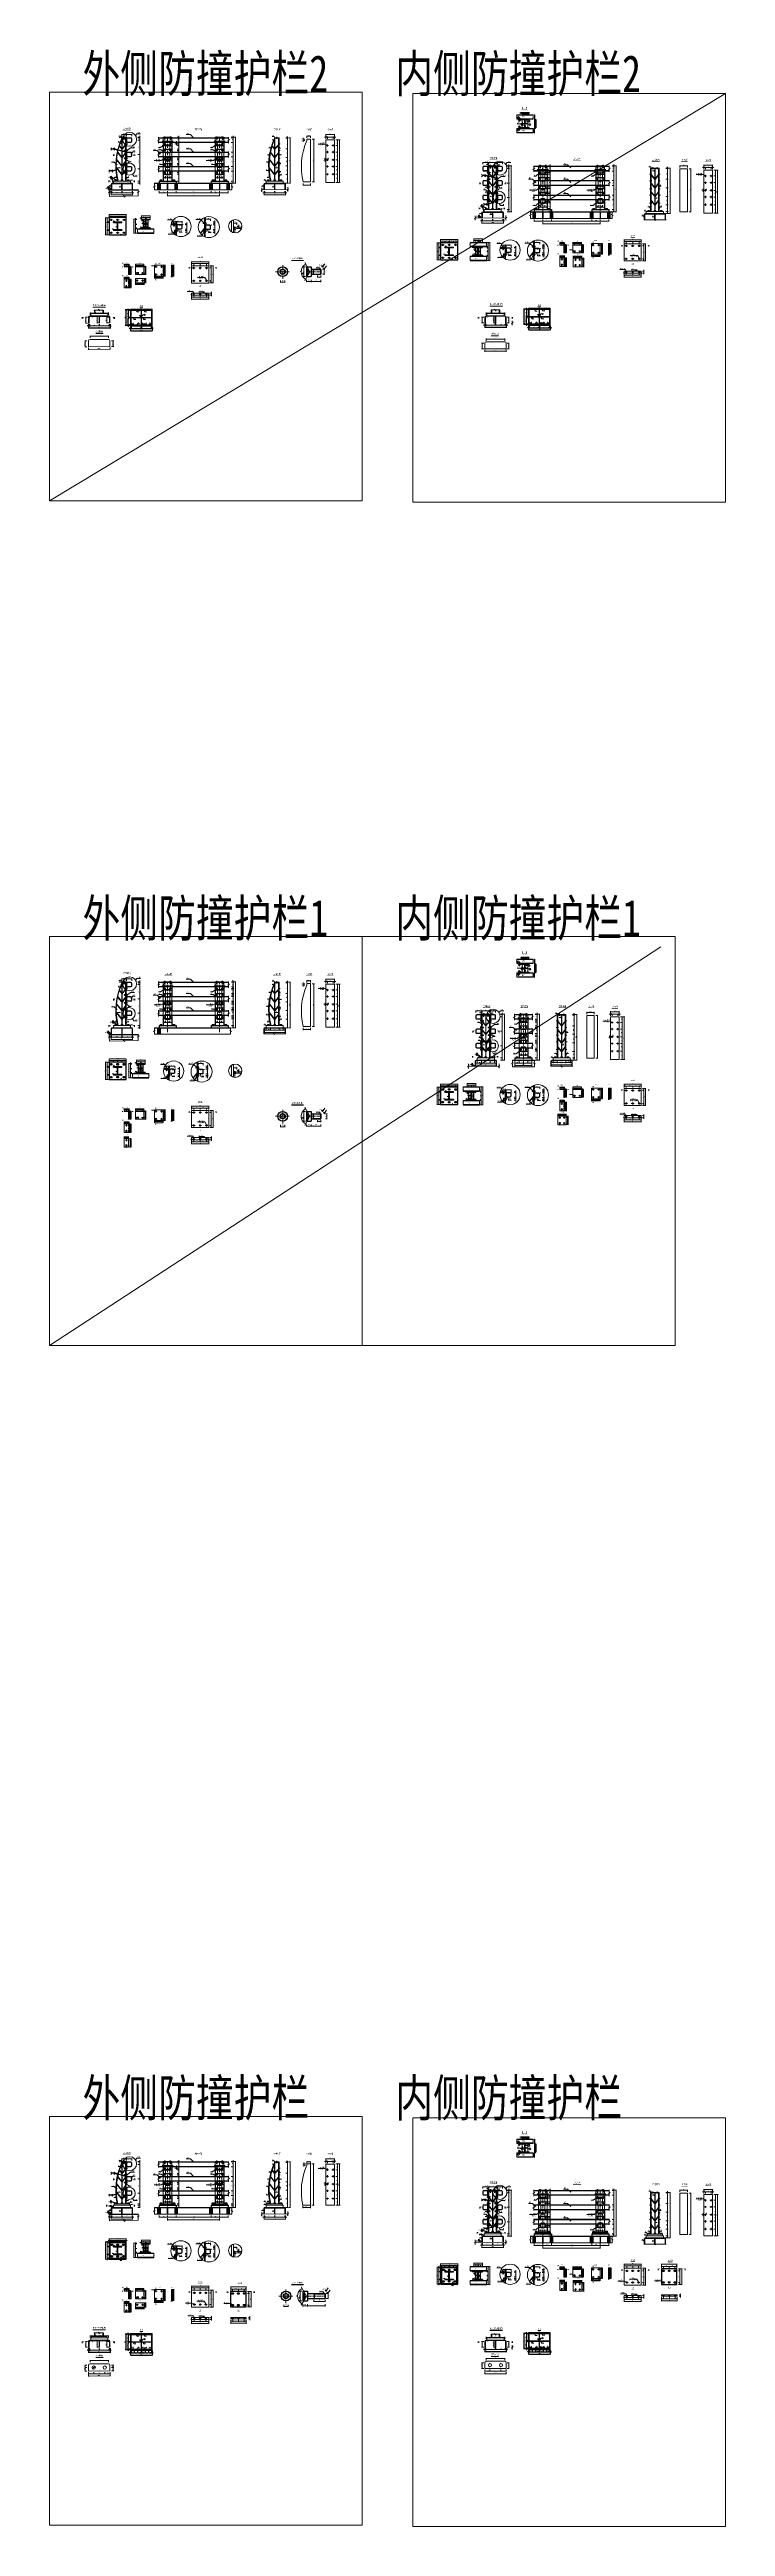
# Model space of a CAD drawing. Extents: x 98573 to 114325, y 0 to 100142.
# Drawn here: x 98573 to 114325, y 18804 to 76534 of the extents above; entities that cross this region are included whole.
import ezdxf
from ezdxf.enums import TextEntityAlignment as Align

# ---------------------------------------------------------------- set-up
doc = ezdxf.new("R2010")
doc.units = 0
doc.header["$MEASUREMENT"] = 0
for name, pattern in [('CENTERX2', [4, 2.5, -0.5, 0.5, -0.5]), ('DASHED', [0.75, 0.5, -0.25]), ('DASHED2', [0.375, 0.25, -0.125])]:
    doc.linetypes.add(name, pattern=pattern)
doc.layers.get('0').update_dxf_attribs({"lineweight": 13})
doc.layers.get('Defpoints').update_dxf_attribs({"color": 9, "lineweight": 5})
for name, color, linetype, lineweight in [('dashed', 4, 'DASHED2', 5), ('dim', 4, 'Continuous', 13), ('中心线', 2, 'CENTERX2', 15), ('尺寸及阴影线', 4, 'Continuous', 15), ('护栏', 3, 'Continuous', 30), ('文字', 7, 'Continuous', 5), ('文字说明', 7, 'Continuous', 5), ('标注', 4, 'Continuous', 13), ('标题上线', 6, 'Continuous', 50), ('标题下线', 7, 'Continuous', 15), ('涪江 尺寸标注线', 4, 'Continuous', 13), ('涪江 钢板双线', 1, 'Continuous', 13), ('细实线', 4, 'Continuous', 15), ('细线', 4, 'Continuous', 13), ('钢板单线', 6, 'Continuous', 25), ('钢板双线', 1, 'Continuous', 13)]:
    doc.layers.add(name, color=color, linetype=linetype, lineweight=lineweight)
doc.layers.add('text', color=7, linetype='Continuous')
doc.layers.add('焊缝', color=7, linetype='Continuous')
doc.styles.add('EC', font='仿宋_GB2312.ttf', dxfattribs={"width": 0.75})
doc.styles.get("Standard").update_dxf_attribs({"font": '仿宋_GB2312.ttf', "width": 0.75})
doc.styles.add('仿宋字', font='仿宋_GB2312.ttf', dxfattribs={"width": 0.75})
doc.dimstyles.new('0.1', dxfattribs={"dimscale": 0, "dimtxt": 2.5, "dimasz": 1.5, "dimexe": 1, "dimexo": 1, "dimgap": 0.4, "dimtad": 1, "dimdec": 1, "dimdsep": 46, "dimtxsty": 'Standard', "dimcen": 0.2, "dimclrd": 256, "dimclre": 256, "dimclrt": 256, "dimadec": 3, "dimazin": 2, "dimtfac": 1, "dimtdec": 1, "dimtmove": 2, "dimatfit": 3, "dimfxl": 4, "dimfxlon": 1, "dimtolj": 1, "dimtzin": 0, "dimlwd": -1, "dimlwe": -1, "dimarcsym": 0})
doc.dimstyles.new('MSteel_1.0_1.0', dxfattribs={"dimtxt": 3, "dimasz": 1.2, "dimexe": 1, "dimexo": 1, "dimgap": 1, "dimtad": 3, "dimtoh": 1, "dimdec": 0, "dimzin": 0, "dimdsep": 46, "dimtxsty": 'Standard', "dimblk": 'ARCHTICK', "dimcen": 0.09, "dimclrd": 3, "dimclre": 3, "dimadec": 4, "dimazin": 0, "dimtfac": 1, "dimtdec": 0, "dimtofl": 0, "dimtmove": 0, "dimatfit": 3, "dimfxl": 1, "dimtolj": 1, "dimtzin": 0, "dimarcsym": 0})
doc.dimstyles.get("Standard").update_dxf_attribs({"dimscale": 0, "dimtxt": 2.5, "dimasz": 1.5, "dimexe": 1, "dimexo": 1, "dimgap": 0.4, "dimtad": 1, "dimdec": 1, "dimzin": 0, "dimdsep": 46, "dimtxsty": 'Standard', "dimcen": 0.09, "dimclrd": 256, "dimclre": 256, "dimclrt": 256, "dimadec": 0, "dimazin": 0, "dimtfac": 1, "dimtdec": 1, "dimtmove": 2, "dimatfit": 3, "dimfxl": 4, "dimfxlon": 1, "dimtolj": 1, "dimtzin": 0, "dimarcsym": 0})
doc.dimstyles.new('副本 300', dxfattribs={"dimscale": 0, "dimtxt": 2.5, "dimasz": 1.5, "dimexe": 1, "dimexo": 1, "dimgap": 0.4, "dimtad": 1, "dimdec": 1, "dimzin": 12, "dimdsep": 46, "dimtxsty": '仿宋字', "dimcen": -1, "dimclrd": 256, "dimclre": 256, "dimclrt": 256, "dimadec": 4, "dimazin": 0, "dimtp": 2, "dimtm": 3, "dimtfac": 0.5, "dimtdec": 1, "dimtmove": 2, "dimatfit": 3, "dimfxl": 4, "dimfxlon": 1, "dimtvp": 0.7, "dimtolj": 1, "dimtzin": 12, "dimarcsym": 0})
doc.dimstyles.new('副本 ST2', dxfattribs={"dimscale": 0, "dimtxt": 2.5, "dimasz": 1.5, "dimexe": 1, "dimexo": 1, "dimgap": 0.6, "dimtad": 1, "dimdec": 0, "dimrnd": 0.1, "dimzin": 9, "dimdsep": 46, "dimtxsty": 'EC', "dimcen": 0, "dimclrd": 4, "dimclre": 4, "dimclrt": 7, "dimaunit": 1, "dimadec": 0, "dimazin": 0, "dimtfac": 0.04, "dimtdec": 0, "dimtix": 1, "dimtmove": 2, "dimatfit": 3, "dimfxl": 1, "dimtolj": 1, "dimtzin": 9, "dimarcsym": 0})
doc.dimstyles.new('大样比例5', dxfattribs={"dimscale": 0, "dimtxt": 2.5, "dimasz": 1.5, "dimexe": 1, "dimexo": 1, "dimgap": 0.6, "dimtad": 1, "dimdec": 0, "dimrnd": 0.1, "dimzin": 9, "dimdsep": 46, "dimtxsty": 'EC', "dimcen": 0, "dimclrd": 4, "dimclre": 4, "dimclrt": 7, "dimadec": 1, "dimazin": 0, "dimtfac": 0.04, "dimtdec": 0, "dimtix": 1, "dimtmove": 2, "dimatfit": 3, "dimfxl": 4, "dimfxlon": 1, "dimtolj": 1, "dimtzin": 9, "dimarcsym": 0})
pattern_1 = [(315, (85467.104, 107247.334), (4.4194174, 4.4194174), [])]

# ---------------------------------------------------------------- blocks, each defined once
blk = doc.blocks.new('m2')
at = {"layer": '钢板双线', "ltscale": 0.2}
for p, q in [((81074, 24797), (81067, 24797)), ((81074, 24785), (81067, 24785)), ((81099, 24803), (81096, 24803)), ((81099, 24780), (81096, 24780)), ((81099, 24803), (81099, 24780)), ((81123, 24798), (81099, 24798)), ((81123, 24784), (81099, 24784))]:
    blk.add_line(p, q, dxfattribs=at)
at = {"layer": '钢板双线'}
for p, q in [((81067, 24785), (81067, 24797)), ((81074, 24798), (81074, 24784)), ((81076, 24800), (81084, 24800)), ((81084, 24796), (81076, 24796)), ((81084, 24786), (81076, 24786)), ((81076, 24782), (81084, 24782)), ((81085, 24798), (81085, 24784)), ((81085, 24798), (81085, 24784)), ((81087, 24800), (81094, 24800)), ((81094, 24796), (81087, 24796)), ((81094, 24786), (81087, 24786)), ((81087, 24782), (81094, 24782)), ((81096, 24803), (81096, 24780)), ((81096, 24798), (81096, 24784)), ((81123, 24803), (81123, 24780)), ((81126, 24803), (81123, 24803)), ((81126, 24780), (81123, 24780)), ((81126, 24803), (81126, 24780)), ((81135, 24802), (81126, 24802)), ((81126, 24797), (81135, 24797)), ((81126, 24786), (81135, 24786)), ((81135, 24781), (81126, 24781)), ((81136, 24799), (81136, 24783))]:
    blk.add_line(p, q, dxfattribs=at)
at = {"layer": '钢板双线', "extrusion": (0, 0, -1)}
for centre, major_axis, ratio, start_param, end_param in [((81090, 24798), (-15.4, 0), 0.341432, -0.460921, 0.460921), ((81070, 24791), (-15.4, 0), 0.682865, 2.680671, 3.602514), ((81070, 24784), (-15.4, 0), 0.341432, 2.680671, 3.602514), ((81101, 24798), (-15.4, 0), 0.341432, -0.460921, 0.460921), ((81081, 24791), (-15.4, 0), 0.682865, 2.680671, 3.602514), ((81081, 24784), (-15.4, 0), 0.341432, 2.680671, 3.602514), ((81121, 24791), (15.4, 0), 0.829193, -0.460921, 0.460921), ((81121, 24783), (15.4, 0), 0.341432, -0.460921, 0.460921)]:
    blk.add_ellipse(centre, major_axis=major_axis, ratio=ratio, start_param=start_param, end_param=end_param, dxfattribs=at)
at = {"layer": '钢板双线'}
for centre, major_axis, ratio, start_param, end_param in [((81090, 24791), (15.4, 0), 0.682865, 2.680671, 3.602514), ((81090, 24784), (15.4, 0), 0.341432, 2.680671, 3.602514), ((81070, 24798), (15.4, 0), 0.341432, -0.460921, 0.460921), ((81101, 24791), (15.4, 0), 0.682865, 2.680671, 3.602514), ((81101, 24784), (15.4, 0), 0.341432, 2.680671, 3.602514), ((81081, 24798), (15.4, 0), 0.341432, -0.460921, 0.460921), ((81121, 24799), (-15.4, 0), 0.341432, 2.680671, 3.602514)]:
    blk.add_ellipse(centre, major_axis=major_axis, ratio=ratio, start_param=start_param, end_param=end_param, dxfattribs=at)
blk = doc.blocks.new('*D4')
at = {"layer": 'Defpoints', "color": 0, "linetype": 'DASHED', "transparency": 16777216}
for p in [(100257, 27373), (100257, 27299), (100360, 27299)]:
    blk.add_point(p, dxfattribs=at)
at = {"layer": '标注', "transparency": 16777216}
for p, q in [((100257, 27333), (100257, 27383)), ((100360, 27333), (100360, 27383))]:
    blk.add_line(p, q, dxfattribs=at)
at = {"layer": '标注', "color": 4, "transparency": 16777216}
blk.add_line((100345, 27373), (100272, 27373), dxfattribs=at)
at = {"layer": '标注', "color": 4, "linetype": 'DASHED', "transparency": 16777216}
for points in [[(100272, 27376), (100272, 27371), (100257, 27373)], [(100345, 27376), (100345, 27371), (100360, 27373)]]:
    blk.add_solid(points, dxfattribs=at)
at = {"layer": '标注', "linetype": 'DASHED', "transparency": 16777216, "insert": (100308, 27390), "char_height": 25, "attachment_point": 5}
blk.add_mtext('\\A1;102.5', dxfattribs=at)
blk = doc.blocks.new('*D5')
at = {"layer": 'Defpoints', "color": 0, "linetype": 'DASHED', "transparency": 16777216}
for p in [(100360, 27299), (100370, 27373), (100370, 27299)]:
    blk.add_point(p, dxfattribs=at)
at = {"layer": '标注', "color": 4, "transparency": 16777216}
for p, q in [((100345, 27373), (100330, 27373)), ((100360, 27373), (100370, 27373)), ((100385, 27373), (100400, 27373))]:
    blk.add_line(p, q, dxfattribs=at)
at = {"layer": '标注', "transparency": 16777216}
for p, q in [((100360, 27333), (100360, 27383)), ((100370, 27333), (100370, 27383))]:
    blk.add_line(p, q, dxfattribs=at)
at = {"layer": '标注', "color": 4, "linetype": 'DASHED', "transparency": 16777216}
for points in [[(100345, 27376), (100345, 27371), (100360, 27373)], [(100385, 27376), (100385, 27371), (100370, 27373)]]:
    blk.add_solid(points, dxfattribs=at)
at = {"layer": '标注', "linetype": 'DASHED', "transparency": 16777216, "insert": (100365, 27402), "char_height": 25, "attachment_point": 5}
blk.add_mtext('\\A1;10', dxfattribs=at)
blk = doc.blocks.new('*D6')
at = {"layer": 'Defpoints', "color": 0, "linetype": 'DASHED', "transparency": 16777216}
for p in [(100370, 27269), (100490, 27373), (100490, 27263)]:
    blk.add_point(p, dxfattribs=at)
at = {"layer": '标注', "transparency": 16777216}
for p, q in [((100370, 27333), (100370, 27383)), ((100490, 27333), (100490, 27383))]:
    blk.add_line(p, q, dxfattribs=at)
at = {"layer": '标注', "color": 4, "transparency": 16777216}
blk.add_line((100385, 27373), (100475, 27373), dxfattribs=at)
at = {"layer": '标注', "color": 4, "linetype": 'DASHED', "transparency": 16777216}
for points in [[(100385, 27376), (100385, 27371), (100370, 27373)], [(100475, 27376), (100475, 27371), (100490, 27373)]]:
    blk.add_solid(points, dxfattribs=at)
at = {"layer": '标注', "linetype": 'DASHED', "transparency": 16777216, "insert": (100430, 27390), "char_height": 25, "attachment_point": 5}
blk.add_mtext('\\A1;120', dxfattribs=at)
blk = doc.blocks.new('*D7')
at = {"layer": 'Defpoints', "color": 0, "transparency": 16777216}
for p in [(100351, 27299), (100470, 27244), (100674, 27244)]:
    blk.add_point(p, dxfattribs=at)
at = {"layer": '标注', "transparency": 16777216}
for p, q in [((100634, 27299), (100684, 27299)), ((100634, 27244), (100684, 27244))]:
    blk.add_line(p, q, dxfattribs=at)
at = {"layer": '标注', "color": 4, "transparency": 16777216}
blk.add_line((100674, 27284), (100674, 27259), dxfattribs=at)
for points in [[(100671, 27284), (100676, 27284), (100674, 27299)], [(100671, 27259), (100676, 27259), (100674, 27244)]]:
    blk.add_solid(points, dxfattribs=at)
at = {"layer": '标注', "transparency": 16777216, "insert": (100657, 27271), "char_height": 25, "attachment_point": 5, "rotation": 90}
blk.add_mtext('\\A1;55', dxfattribs=at)
blk = doc.blocks.new('*D8')
at = {"layer": 'Defpoints', "color": 0, "transparency": 16777216}
for p in [(100470, 27244), (100470, 26909), (100674, 26909)]:
    blk.add_point(p, dxfattribs=at)
at = {"layer": '标注', "transparency": 16777216}
for p, q in [((100634, 27244), (100684, 27244)), ((100634, 26909), (100684, 26909))]:
    blk.add_line(p, q, dxfattribs=at)
at = {"layer": '标注', "color": 4, "transparency": 16777216}
blk.add_line((100674, 27229), (100674, 26924), dxfattribs=at)
for points in [[(100671, 27229), (100676, 27229), (100674, 27244)], [(100671, 26924), (100676, 26924), (100674, 26909)]]:
    blk.add_solid(points, dxfattribs=at)
at = {"layer": '标注', "transparency": 16777216, "insert": (100657, 27076), "char_height": 25, "attachment_point": 5, "rotation": 90}
blk.add_mtext('\\A1;335', dxfattribs=at)
blk = doc.blocks.new('*D9')
at = {"layer": 'Defpoints', "color": 0, "transparency": 16777216}
for p in [(100470, 26909), (100470, 26574), (100674, 26574)]:
    blk.add_point(p, dxfattribs=at)
at = {"layer": '标注', "transparency": 16777216}
for p, q in [((100634, 26909), (100684, 26909)), ((100634, 26574), (100684, 26574))]:
    blk.add_line(p, q, dxfattribs=at)
at = {"layer": '标注', "color": 4, "transparency": 16777216}
blk.add_line((100674, 26894), (100674, 26589), dxfattribs=at)
for points in [[(100671, 26894), (100676, 26894), (100674, 26909)], [(100671, 26589), (100676, 26589), (100674, 26574)]]:
    blk.add_solid(points, dxfattribs=at)
at = {"layer": '标注', "transparency": 16777216, "insert": (100657, 26741), "char_height": 25, "attachment_point": 5, "rotation": 90}
blk.add_mtext('\\A1;335', dxfattribs=at)
blk = doc.blocks.new('*D10')
at = {"layer": 'Defpoints', "color": 0, "transparency": 16777216}
for p in [(100470, 26574), (100326, 26325), (100674, 26325)]:
    blk.add_point(p, dxfattribs=at)
at = {"layer": '标注', "transparency": 16777216}
for p, q in [((100634, 26574), (100684, 26574)), ((100634, 26325), (100684, 26325))]:
    blk.add_line(p, q, dxfattribs=at)
at = {"layer": '标注', "color": 4, "transparency": 16777216}
blk.add_line((100674, 26559), (100674, 26340), dxfattribs=at)
for points in [[(100671, 26559), (100676, 26559), (100674, 26574)], [(100671, 26340), (100676, 26340), (100674, 26325)]]:
    blk.add_solid(points, dxfattribs=at)
at = {"layer": '标注', "transparency": 16777216, "insert": (100657, 26449), "char_height": 25, "attachment_point": 5, "rotation": 90}
blk.add_mtext('\\A1;249', dxfattribs=at)
blk = doc.blocks.new('*D11')
at = {"layer": 'Defpoints', "color": 0, "transparency": 16777216}
for p in [(100351, 27299), (100352, 27309), (100674, 27299)]:
    blk.add_point(p, dxfattribs=at)
at = {"layer": '标注', "transparency": 16777216}
for p, q in [((100634, 27309), (100684, 27309)), ((100634, 27299), (100684, 27299))]:
    blk.add_line(p, q, dxfattribs=at)
at = {"layer": '标注', "color": 4, "transparency": 16777216}
for p, q in [((100674, 27324), (100674, 27339)), ((100674, 27309), (100674, 27299)), ((100674, 27284), (100674, 27269))]:
    blk.add_line(p, q, dxfattribs=at)
for points in [[(100671, 27324), (100676, 27324), (100674, 27309)], [(100671, 27284), (100676, 27284), (100674, 27299)]]:
    blk.add_solid(points, dxfattribs=at)
at = {"layer": '标注', "transparency": 16777216, "insert": (100658, 27324), "char_height": 25, "attachment_point": 5, "rotation": 90}
blk.add_mtext('\\A1;10', dxfattribs=at)
blk = doc.blocks.new('*D16')
at = {"layer": 'Defpoints', "color": 0, "transparency": 16777216}
for p in [(100312, 24297), (100364, 24325), (100364, 24297)]:
    blk.add_point(p, dxfattribs=at)
at = {"layer": '标注', "transparency": 16777216}
for p, q in [((100312, 24309), (100312, 24329)), ((100364, 24309), (100364, 24329))]:
    blk.add_line(p, q, dxfattribs=at)
at = {"layer": '标注', "color": 4, "transparency": 16777216}
blk.add_line((100318, 24325), (100358, 24325), dxfattribs=at)
for points in [[(100318, 24326), (100318, 24324), (100312, 24325)], [(100358, 24326), (100358, 24324), (100364, 24325)]]:
    blk.add_solid(points, dxfattribs=at)
at = {"layer": '标注', "transparency": 16777216, "insert": (100338, 24331), "char_height": 10, "attachment_point": 5}
blk.add_mtext('\\A1;51.3', dxfattribs=at)
blk = doc.blocks.new('*D17')
at = {"layer": 'Defpoints', "color": 0, "transparency": 16777216}
for p in [(100364, 24297), (100415, 24325), (100415, 24287)]:
    blk.add_point(p, dxfattribs=at)
at = {"layer": '标注', "transparency": 16777216}
for p, q in [((100364, 24309), (100364, 24329)), ((100415, 24309), (100415, 24329))]:
    blk.add_line(p, q, dxfattribs=at)
at = {"layer": '标注', "color": 4, "transparency": 16777216}
blk.add_line((100370, 24325), (100409, 24325), dxfattribs=at)
for points in [[(100370, 24326), (100370, 24324), (100364, 24325)], [(100409, 24326), (100409, 24324), (100415, 24325)]]:
    blk.add_solid(points, dxfattribs=at)
at = {"layer": '标注', "transparency": 16777216, "insert": (100389, 24331), "char_height": 10, "attachment_point": 5}
blk.add_mtext('\\A1;51.3', dxfattribs=at)
blk = doc.blocks.new('*D18')
at = {"layer": 'Defpoints', "color": 0, "transparency": 16777216}
for p in [(100415, 24325), (100415, 24277), (100425, 24277)]:
    blk.add_point(p, dxfattribs=at)
at = {"layer": '标注', "color": 4, "transparency": 16777216}
for p, q in [((100409, 24325), (100403, 24325)), ((100425, 24325), (100415, 24325)), ((100431, 24325), (100437, 24325))]:
    blk.add_line(p, q, dxfattribs=at)
at = {"layer": '标注', "transparency": 16777216}
for p, q in [((100415, 24309), (100415, 24329)), ((100425, 24309), (100425, 24329))]:
    blk.add_line(p, q, dxfattribs=at)
at = {"layer": '标注', "color": 4, "transparency": 16777216}
for points in [[(100409, 24326), (100409, 24324), (100415, 24325)], [(100431, 24326), (100431, 24324), (100425, 24325)]]:
    blk.add_solid(points, dxfattribs=at)
at = {"layer": '标注', "transparency": 16777216, "insert": (100420, 24336), "char_height": 10, "attachment_point": 5}
blk.add_mtext('\\A1;10', dxfattribs=at)
blk = doc.blocks.new('*D19')
at = {"layer": 'Defpoints', "color": 0, "transparency": 16777216}
for p in [(100312, 24347), (100312, 24297), (100425, 24297)]:
    blk.add_point(p, dxfattribs=at)
at = {"layer": '标注', "transparency": 16777216}
for p, q in [((100312, 24331), (100312, 24351)), ((100425, 24331), (100425, 24351))]:
    blk.add_line(p, q, dxfattribs=at)
at = {"layer": '标注', "color": 4, "transparency": 16777216}
blk.add_line((100419, 24347), (100318, 24347), dxfattribs=at)
for points in [[(100318, 24348), (100318, 24346), (100312, 24347)], [(100419, 24348), (100419, 24346), (100425, 24347)]]:
    blk.add_solid(points, dxfattribs=at)
at = {"layer": '标注', "transparency": 16777216, "insert": (100369, 24354), "char_height": 10, "attachment_point": 5}
blk.add_mtext('\\A1;112.5', dxfattribs=at)
blk = doc.blocks.new('*D20')
at = {"layer": 'Defpoints', "color": 0, "transparency": 16777216}
for p in [(100408, 24287), (100425, 24142), (100449, 24142)]:
    blk.add_point(p, dxfattribs=at)
at = {"layer": '标注', "transparency": 16777216}
for p, q in [((100433, 24287), (100453, 24287)), ((100433, 24142), (100453, 24142))]:
    blk.add_line(p, q, dxfattribs=at)
at = {"layer": '标注', "color": 4, "transparency": 16777216}
blk.add_line((100449, 24281), (100449, 24148), dxfattribs=at)
for points in [[(100448, 24281), (100450, 24281), (100449, 24287)], [(100448, 24148), (100450, 24148), (100449, 24142)]]:
    blk.add_solid(points, dxfattribs=at)
at = {"layer": '标注', "transparency": 16777216, "insert": (100443, 24214), "char_height": 10, "attachment_point": 5, "rotation": 90}
blk.add_mtext('\\A1;145', dxfattribs=at)
blk = doc.blocks.new('*D21')
at = {"layer": 'Defpoints', "color": 0, "transparency": 16777216}
for p in [(100422, 24107), (100425, 24142), (100449, 24107)]:
    blk.add_point(p, dxfattribs=at)
at = {"layer": '标注', "transparency": 16777216}
for p, q in [((100433, 24142), (100453, 24142)), ((100433, 24107), (100453, 24107))]:
    blk.add_line(p, q, dxfattribs=at)
at = {"layer": '标注', "color": 4, "transparency": 16777216}
blk.add_line((100449, 24136), (100449, 24113), dxfattribs=at)
for points in [[(100448, 24136), (100450, 24136), (100449, 24142)], [(100448, 24113), (100450, 24113), (100449, 24107)]]:
    blk.add_solid(points, dxfattribs=at)
at = {"layer": '标注', "transparency": 16777216, "insert": (100443, 24124), "char_height": 10, "attachment_point": 5, "rotation": 90}
blk.add_mtext('\\A1;35', dxfattribs=at)
blk = doc.blocks.new('*D22')
at = {"layer": 'Defpoints', "color": 0, "transparency": 16777216}
for p in [(100425, 24297), (100472, 24297), (100425, 24107)]:
    blk.add_point(p, dxfattribs=at)
at = {"layer": '标注', "transparency": 16777216}
for p, q in [((100456, 24297), (100476, 24297)), ((100456, 24107), (100476, 24107))]:
    blk.add_line(p, q, dxfattribs=at)
at = {"layer": '标注', "color": 4, "transparency": 16777216}
blk.add_line((100472, 24113), (100472, 24291), dxfattribs=at)
for points in [[(100471, 24291), (100473, 24291), (100472, 24297)], [(100471, 24113), (100473, 24113), (100472, 24107)]]:
    blk.add_solid(points, dxfattribs=at)
at = {"layer": '标注', "transparency": 16777216, "insert": (100465, 24202), "char_height": 10, "attachment_point": 5, "rotation": 90}
blk.add_mtext('\\A1;190', dxfattribs=at)
blk = doc.blocks.new('*D23')
at = {"layer": 'Defpoints', "color": 0, "transparency": 16777216}
for p in [(100399, 24297), (100399, 24287), (100449, 24287)]:
    blk.add_point(p, dxfattribs=at)
at = {"layer": '标注', "transparency": 16777216}
for p, q in [((100433, 24297), (100453, 24297)), ((100433, 24287), (100453, 24287))]:
    blk.add_line(p, q, dxfattribs=at)
at = {"layer": '标注', "color": 4, "transparency": 16777216}
for p, q in [((100449, 24303), (100449, 24309)), ((100449, 24297), (100449, 24287)), ((100449, 24281), (100449, 24275))]:
    blk.add_line(p, q, dxfattribs=at)
for points in [[(100448, 24303), (100450, 24303), (100449, 24297)], [(100448, 24281), (100450, 24281), (100449, 24287)]]:
    blk.add_solid(points, dxfattribs=at)
at = {"layer": '标注', "transparency": 16777216, "insert": (100443, 24303), "char_height": 10, "attachment_point": 5, "rotation": 90}
blk.add_mtext('\\A1;10', dxfattribs=at)
blk = doc.blocks.new('*D24')
at = {"layer": 'Defpoints', "color": 0, "transparency": 16777216}
for p in [(100574, 24348), (100574, 24297), (100774, 24297)]:
    blk.add_point(p, dxfattribs=at)
at = {"layer": '标注', "transparency": 16777216}
for p, q in [((100574, 24332), (100574, 24352)), ((100774, 24332), (100774, 24352))]:
    blk.add_line(p, q, dxfattribs=at)
at = {"layer": '标注', "color": 4, "transparency": 16777216}
blk.add_line((100768, 24348), (100580, 24348), dxfattribs=at)
for points in [[(100580, 24349), (100580, 24347), (100574, 24348)], [(100768, 24349), (100768, 24347), (100774, 24348)]]:
    blk.add_solid(points, dxfattribs=at)
at = {"layer": '标注', "transparency": 16777216, "insert": (100674, 24355), "char_height": 10, "attachment_point": 5}
blk.add_mtext('\\A1;200', dxfattribs=at)
blk = doc.blocks.new('*D25')
at = {"layer": 'Defpoints', "color": 0, "transparency": 16777216}
for p in [(100754, 24297), (100754, 24287), (100798, 24287)]:
    blk.add_point(p, dxfattribs=at)
at = {"layer": '标注', "transparency": 16777216}
for p, q in [((100782, 24297), (100802, 24297)), ((100782, 24287), (100802, 24287))]:
    blk.add_line(p, q, dxfattribs=at)
at = {"layer": '标注', "color": 4, "transparency": 16777216}
for p, q in [((100798, 24303), (100798, 24309)), ((100798, 24297), (100798, 24287)), ((100798, 24281), (100798, 24275))]:
    blk.add_line(p, q, dxfattribs=at)
for points in [[(100797, 24303), (100799, 24303), (100798, 24297)], [(100797, 24281), (100799, 24281), (100798, 24287)]]:
    blk.add_solid(points, dxfattribs=at)
at = {"layer": '标注', "transparency": 16777216, "insert": (100791, 24303), "char_height": 10, "attachment_point": 5, "rotation": 90}
blk.add_mtext('\\A1;10', dxfattribs=at)
blk = doc.blocks.new('*D26')
at = {"layer": 'Defpoints', "color": 0, "transparency": 16777216}
for p in [(100763, 24287), (100739, 24142), (100798, 24142)]:
    blk.add_point(p, dxfattribs=at)
at = {"layer": '标注', "transparency": 16777216}
for p, q in [((100782, 24287), (100802, 24287)), ((100782, 24142), (100802, 24142))]:
    blk.add_line(p, q, dxfattribs=at)
at = {"layer": '标注', "color": 4, "transparency": 16777216}
blk.add_line((100798, 24281), (100798, 24148), dxfattribs=at)
for points in [[(100797, 24281), (100799, 24281), (100798, 24287)], [(100797, 24148), (100799, 24148), (100798, 24142)]]:
    blk.add_solid(points, dxfattribs=at)
at = {"layer": '标注', "transparency": 16777216, "insert": (100791, 24214), "char_height": 10, "attachment_point": 5, "rotation": 90}
blk.add_mtext('\\A1;145', dxfattribs=at)
blk = doc.blocks.new('*D27')
at = {"layer": 'Defpoints', "color": 0, "transparency": 16777216}
for p in [(100774, 24297), (100774, 24107), (100820, 24107)]:
    blk.add_point(p, dxfattribs=at)
at = {"layer": '标注', "transparency": 16777216}
for p, q in [((100804, 24297), (100824, 24297)), ((100804, 24107), (100824, 24107))]:
    blk.add_line(p, q, dxfattribs=at)
at = {"layer": '标注', "color": 4, "transparency": 16777216}
blk.add_line((100820, 24291), (100820, 24113), dxfattribs=at)
for points in [[(100819, 24291), (100821, 24291), (100820, 24297)], [(100819, 24113), (100821, 24113), (100820, 24107)]]:
    blk.add_solid(points, dxfattribs=at)
at = {"layer": '标注', "transparency": 16777216, "insert": (100813, 24202), "char_height": 10, "attachment_point": 5, "rotation": 90}
blk.add_mtext('\\A1;190', dxfattribs=at)
blk = doc.blocks.new('*D28')
at = {"layer": 'Defpoints', "color": 0, "transparency": 16777216}
for p in [(100729, 24142), (100729, 24107), (100798, 24107)]:
    blk.add_point(p, dxfattribs=at)
at = {"layer": '标注', "transparency": 16777216}
for p, q in [((100782, 24142), (100802, 24142)), ((100782, 24107), (100802, 24107))]:
    blk.add_line(p, q, dxfattribs=at)
at = {"layer": '标注', "color": 4, "transparency": 16777216}
blk.add_line((100798, 24136), (100798, 24113), dxfattribs=at)
for points in [[(100797, 24136), (100799, 24136), (100798, 24142)], [(100797, 24113), (100799, 24113), (100798, 24107)]]:
    blk.add_solid(points, dxfattribs=at)
at = {"layer": '标注', "transparency": 16777216, "insert": (100791, 24124), "char_height": 10, "attachment_point": 5, "rotation": 90}
blk.add_mtext('\\A1;35', dxfattribs=at)
blk = doc.blocks.new('*D29')
at = {"layer": 'Defpoints', "color": 0, "transparency": 16777216}
for p in [(100574, 24297), (100609, 24323), (100609, 24297)]:
    blk.add_point(p, dxfattribs=at)
at = {"layer": '标注', "transparency": 16777216}
for p, q in [((100574, 24307), (100574, 24327)), ((100609, 24307), (100609, 24327))]:
    blk.add_line(p, q, dxfattribs=at)
at = {"layer": '标注', "color": 4, "transparency": 16777216}
blk.add_line((100580, 24323), (100603, 24323), dxfattribs=at)
for points in [[(100580, 24324), (100580, 24322), (100574, 24323)], [(100603, 24324), (100603, 24322), (100609, 24323)]]:
    blk.add_solid(points, dxfattribs=at)
at = {"layer": '标注', "transparency": 16777216, "insert": (100591, 24329), "char_height": 10, "attachment_point": 5}
blk.add_mtext('\\A1;35', dxfattribs=at)
blk = doc.blocks.new('*D30')
at = {"layer": 'Defpoints', "color": 0, "transparency": 16777216}
for p in [(100609, 24291), (100739, 24323), (100739, 24297)]:
    blk.add_point(p, dxfattribs=at)
at = {"layer": '标注', "transparency": 16777216}
for p, q in [((100609, 24307), (100609, 24327)), ((100739, 24307), (100739, 24327))]:
    blk.add_line(p, q, dxfattribs=at)
at = {"layer": '标注', "color": 4, "transparency": 16777216}
blk.add_line((100615, 24323), (100733, 24323), dxfattribs=at)
for points in [[(100615, 24324), (100615, 24322), (100609, 24323)], [(100733, 24324), (100733, 24322), (100739, 24323)]]:
    blk.add_solid(points, dxfattribs=at)
at = {"layer": '标注', "transparency": 16777216, "insert": (100674, 24329), "char_height": 10, "attachment_point": 5}
blk.add_mtext('\\A1;130', dxfattribs=at)
blk = doc.blocks.new('*D13')
at = {"layer": 'Defpoints', "color": 0, "transparency": 16777216}
for p in [(100739, 24291), (100774, 24323), (100774, 24292)]:
    blk.add_point(p, dxfattribs=at)
at = {"layer": '标注', "transparency": 16777216}
for p, q in [((100739, 24307), (100739, 24327)), ((100774, 24307), (100774, 24327))]:
    blk.add_line(p, q, dxfattribs=at)
at = {"layer": '标注', "color": 4, "transparency": 16777216}
blk.add_line((100745, 24323), (100768, 24323), dxfattribs=at)
for points in [[(100745, 24324), (100745, 24322), (100739, 24323)], [(100768, 24324), (100768, 24322), (100774, 24323)]]:
    blk.add_solid(points, dxfattribs=at)
at = {"layer": '标注', "transparency": 16777216, "insert": (100756, 24329), "char_height": 10, "attachment_point": 5}
blk.add_mtext('\\A1;35', dxfattribs=at)
blk = doc.blocks.new('*D14')
at = {"layer": 'Defpoints', "color": 0, "transparency": 16777216}
for p in [(100312, 24022), (100312, 23999), (100363, 23954)]:
    blk.add_point(p, dxfattribs=at)
at = {"layer": '标注', "transparency": 16777216}
for p, q in [((100312, 24006), (100312, 24026)), ((100363, 24006), (100363, 24026))]:
    blk.add_line(p, q, dxfattribs=at)
at = {"layer": '标注', "color": 4, "transparency": 16777216}
blk.add_line((100357, 24022), (100318, 24022), dxfattribs=at)
for points in [[(100318, 24023), (100318, 24021), (100312, 24022)], [(100357, 24023), (100357, 24021), (100363, 24022)]]:
    blk.add_solid(points, dxfattribs=at)
at = {"layer": '标注', "transparency": 16777216, "insert": (100338, 24028), "char_height": 10, "attachment_point": 5}
blk.add_mtext('\\A1;51.1', dxfattribs=at)
blk = doc.blocks.new('*D31')
at = {"layer": 'Defpoints', "color": 0, "transparency": 16777216}
for p in [(100363, 23954), (100415, 24022), (100415, 23999)]:
    blk.add_point(p, dxfattribs=at)
at = {"layer": '标注', "transparency": 16777216}
for p, q in [((100363, 24006), (100363, 24026)), ((100415, 24006), (100415, 24026))]:
    blk.add_line(p, q, dxfattribs=at)
at = {"layer": '标注', "color": 4, "transparency": 16777216}
blk.add_line((100369, 24022), (100409, 24022), dxfattribs=at)
for points in [[(100369, 24023), (100369, 24021), (100363, 24022)], [(100409, 24023), (100409, 24021), (100415, 24022)]]:
    blk.add_solid(points, dxfattribs=at)
at = {"layer": '标注', "transparency": 16777216, "insert": (100389, 24028), "char_height": 10, "attachment_point": 5}
blk.add_mtext('\\A1;51.4', dxfattribs=at)
blk = doc.blocks.new('*D32')
at = {"layer": 'Defpoints', "color": 0, "transparency": 16777216}
for p in [(100415, 23999), (100425, 24022), (100425, 23999)]:
    blk.add_point(p, dxfattribs=at)
at = {"layer": '标注', "color": 4, "transparency": 16777216}
for p, q in [((100409, 24022), (100403, 24022)), ((100415, 24022), (100425, 24022)), ((100431, 24022), (100437, 24022))]:
    blk.add_line(p, q, dxfattribs=at)
at = {"layer": '标注', "transparency": 16777216}
for p, q in [((100415, 24006), (100415, 24026)), ((100425, 24006), (100425, 24026))]:
    blk.add_line(p, q, dxfattribs=at)
at = {"layer": '标注', "color": 4, "transparency": 16777216}
for points in [[(100409, 24023), (100409, 24021), (100415, 24022)], [(100431, 24023), (100431, 24021), (100425, 24022)]]:
    blk.add_solid(points, dxfattribs=at)
at = {"layer": '标注', "transparency": 16777216, "insert": (100420, 24033), "char_height": 10, "attachment_point": 5}
blk.add_mtext('\\A1;10', dxfattribs=at)
blk = doc.blocks.new('*D33')
at = {"layer": 'Defpoints', "color": 0, "transparency": 16777216}
for p in [(100312, 24044), (100312, 23999), (100425, 23999)]:
    blk.add_point(p, dxfattribs=at)
at = {"layer": '标注', "transparency": 16777216}
for p, q in [((100312, 24028), (100312, 24048)), ((100425, 24028), (100425, 24048))]:
    blk.add_line(p, q, dxfattribs=at)
at = {"layer": '标注', "color": 4, "transparency": 16777216}
blk.add_line((100419, 24044), (100318, 24044), dxfattribs=at)
for points in [[(100318, 24045), (100318, 24043), (100312, 24044)], [(100419, 24045), (100419, 24043), (100425, 24044)]]:
    blk.add_solid(points, dxfattribs=at)
at = {"layer": '标注', "transparency": 16777216, "insert": (100369, 24050), "char_height": 10, "attachment_point": 5}
blk.add_mtext('\\A1;112.5', dxfattribs=at)
blk = doc.blocks.new('*D34')
at = {"layer": 'Defpoints', "color": 0, "transparency": 16777216}
for p in [(100420, 23964), (100425, 23999), (100453, 23964)]:
    blk.add_point(p, dxfattribs=at)
at = {"layer": '标注', "transparency": 16777216}
for p, q in [((100437, 23999), (100457, 23999)), ((100437, 23964), (100457, 23964))]:
    blk.add_line(p, q, dxfattribs=at)
at = {"layer": '标注', "color": 4, "transparency": 16777216}
blk.add_line((100453, 23993), (100453, 23970), dxfattribs=at)
for points in [[(100452, 23993), (100454, 23993), (100453, 23999)], [(100452, 23970), (100454, 23970), (100453, 23964)]]:
    blk.add_solid(points, dxfattribs=at)
at = {"layer": '标注', "transparency": 16777216, "insert": (100447, 23981), "char_height": 10, "attachment_point": 5, "rotation": 90}
blk.add_mtext('\\A1;35', dxfattribs=at)
blk = doc.blocks.new('*D35')
at = {"layer": 'Defpoints', "color": 0, "transparency": 16777216}
for p in [(100425, 23999), (100425, 23799), (100475, 23799)]:
    blk.add_point(p, dxfattribs=at)
at = {"layer": '标注', "transparency": 16777216}
for p, q in [((100459, 23999), (100479, 23999)), ((100459, 23799), (100479, 23799))]:
    blk.add_line(p, q, dxfattribs=at)
at = {"layer": '标注', "color": 4, "transparency": 16777216}
blk.add_line((100475, 23993), (100475, 23805), dxfattribs=at)
for points in [[(100474, 23993), (100476, 23993), (100475, 23999)], [(100474, 23805), (100476, 23805), (100475, 23799)]]:
    blk.add_solid(points, dxfattribs=at)
at = {"layer": '标注', "transparency": 16777216, "insert": (100468, 23899), "char_height": 10, "attachment_point": 5, "rotation": 90}
blk.add_mtext('\\A1;200', dxfattribs=at)
blk = doc.blocks.new('*D36')
at = {"layer": 'Defpoints', "color": 0, "transparency": 16777216}
for p in [(100420, 23964), (100420, 23834), (100453, 23834)]:
    blk.add_point(p, dxfattribs=at)
at = {"layer": '标注', "transparency": 16777216}
for p, q in [((100437, 23964), (100457, 23964)), ((100437, 23834), (100457, 23834))]:
    blk.add_line(p, q, dxfattribs=at)
at = {"layer": '标注', "color": 4, "transparency": 16777216}
blk.add_line((100453, 23958), (100453, 23840), dxfattribs=at)
for points in [[(100452, 23958), (100454, 23958), (100453, 23964)], [(100452, 23840), (100454, 23840), (100453, 23834)]]:
    blk.add_solid(points, dxfattribs=at)
at = {"layer": '标注', "transparency": 16777216, "insert": (100447, 23899), "char_height": 10, "attachment_point": 5, "rotation": 90}
blk.add_mtext('\\A1;130', dxfattribs=at)
blk = doc.blocks.new('*D37')
at = {"layer": 'Defpoints', "color": 0, "transparency": 16777216}
for p in [(100420, 23834), (100420, 23799), (100453, 23799)]:
    blk.add_point(p, dxfattribs=at)
at = {"layer": '标注', "transparency": 16777216}
for p, q in [((100437, 23834), (100457, 23834)), ((100437, 23799), (100457, 23799))]:
    blk.add_line(p, q, dxfattribs=at)
at = {"layer": '标注', "color": 4, "transparency": 16777216}
blk.add_line((100453, 23828), (100453, 23805), dxfattribs=at)
for points in [[(100452, 23828), (100454, 23828), (100453, 23834)], [(100452, 23805), (100454, 23805), (100453, 23799)]]:
    blk.add_solid(points, dxfattribs=at)
at = {"layer": '标注', "transparency": 16777216, "insert": (100447, 23816), "char_height": 10, "attachment_point": 5, "rotation": 90}
blk.add_mtext('\\A1;35', dxfattribs=at)
blk = doc.blocks.new('*D38')
at = {"layer": 'Defpoints', "color": 0, "transparency": 16777216}
for p in [(101183, 24289), (101218, 24324), (101245, 24289)]:
    blk.add_point(p, dxfattribs=at)
at = {"layer": '标注', "transparency": 16777216}
for p, q in [((101229, 24324), (101249, 24324)), ((101229, 24289), (101249, 24289))]:
    blk.add_line(p, q, dxfattribs=at)
at = {"layer": '标注', "color": 4, "transparency": 16777216}
blk.add_line((101245, 24318), (101245, 24295), dxfattribs=at)
for points in [[(101244, 24318), (101246, 24318), (101245, 24324)], [(101244, 24295), (101246, 24295), (101245, 24289)]]:
    blk.add_solid(points, dxfattribs=at)
at = {"layer": '标注', "transparency": 16777216, "insert": (101239, 24307), "char_height": 10, "attachment_point": 5, "rotation": 90}
blk.add_mtext('\\A1;35', dxfattribs=at)
blk = doc.blocks.new('*D39')
at = {"layer": 'Defpoints', "color": 0, "transparency": 16777216}
for p in [(101173, 24289), (101183, 24109), (101245, 24109)]:
    blk.add_point(p, dxfattribs=at)
at = {"layer": '标注', "transparency": 16777216}
for p, q in [((101229, 24289), (101249, 24289)), ((101229, 24109), (101249, 24109))]:
    blk.add_line(p, q, dxfattribs=at)
at = {"layer": '标注', "color": 4, "transparency": 16777216}
blk.add_line((101245, 24283), (101245, 24115), dxfattribs=at)
for points in [[(101244, 24283), (101246, 24283), (101245, 24289)], [(101244, 24115), (101246, 24115), (101245, 24109)]]:
    blk.add_solid(points, dxfattribs=at)
at = {"layer": '标注', "transparency": 16777216, "insert": (101239, 24199), "char_height": 10, "attachment_point": 5, "rotation": 90}
blk.add_mtext('\\A1;180', dxfattribs=at)
blk = doc.blocks.new('*D40')
at = {"layer": 'Defpoints', "color": 0, "transparency": 16777216}
for p in [(101173, 24109), (101218, 24074), (101245, 24074)]:
    blk.add_point(p, dxfattribs=at)
at = {"layer": '标注', "transparency": 16777216}
for p, q in [((101229, 24109), (101249, 24109)), ((101229, 24074), (101249, 24074))]:
    blk.add_line(p, q, dxfattribs=at)
at = {"layer": '标注', "color": 4, "transparency": 16777216}
blk.add_line((101245, 24103), (101245, 24080), dxfattribs=at)
for points in [[(101244, 24103), (101246, 24103), (101245, 24109)], [(101244, 24080), (101246, 24080), (101245, 24074)]]:
    blk.add_solid(points, dxfattribs=at)
at = {"layer": '标注', "transparency": 16777216, "insert": (101239, 24092), "char_height": 10, "attachment_point": 5, "rotation": 90}
blk.add_mtext('\\A1;35', dxfattribs=at)
blk = doc.blocks.new('*D41')
at = {"layer": 'Defpoints', "color": 0, "transparency": 16777216}
for p in [(101018, 24074), (101018, 24049), (101053, 24109)]:
    blk.add_point(p, dxfattribs=at)
at = {"layer": '标注', "transparency": 16777216}
for p, q in [((101018, 24065), (101018, 24045)), ((101053, 24065), (101053, 24045))]:
    blk.add_line(p, q, dxfattribs=at)
at = {"layer": '标注', "color": 4, "transparency": 16777216}
blk.add_line((101047, 24049), (101024, 24049), dxfattribs=at)
for points in [[(101024, 24050), (101024, 24048), (101018, 24049)], [(101047, 24050), (101047, 24048), (101053, 24049)]]:
    blk.add_solid(points, dxfattribs=at)
at = {"layer": '标注', "transparency": 16777216, "insert": (101035, 24055), "char_height": 10, "attachment_point": 5}
blk.add_mtext('\\A1;35', dxfattribs=at)
blk = doc.blocks.new('*D42')
at = {"layer": 'Defpoints', "color": 0, "transparency": 16777216}
for p in [(101053, 24109), (101183, 24109), (101183, 24049)]:
    blk.add_point(p, dxfattribs=at)
at = {"layer": '标注', "transparency": 16777216}
for p, q in [((101053, 24065), (101053, 24045)), ((101183, 24065), (101183, 24045))]:
    blk.add_line(p, q, dxfattribs=at)
at = {"layer": '标注', "color": 4, "transparency": 16777216}
blk.add_line((101059, 24049), (101177, 24049), dxfattribs=at)
for points in [[(101059, 24050), (101059, 24048), (101053, 24049)], [(101177, 24050), (101177, 24048), (101183, 24049)]]:
    blk.add_solid(points, dxfattribs=at)
at = {"layer": '标注', "transparency": 16777216, "insert": (101118, 24055), "char_height": 10, "attachment_point": 5}
blk.add_mtext('\\A1;130', dxfattribs=at)
blk = doc.blocks.new('*D15')
at = {"layer": 'Defpoints', "color": 0, "transparency": 16777216}
for p in [(101183, 24109), (101218, 24074), (101218, 24049)]:
    blk.add_point(p, dxfattribs=at)
at = {"layer": '标注', "transparency": 16777216}
for p, q in [((101183, 24065), (101183, 24045)), ((101218, 24065), (101218, 24045))]:
    blk.add_line(p, q, dxfattribs=at)
at = {"layer": '标注', "color": 4, "transparency": 16777216}
blk.add_line((101189, 24049), (101212, 24049), dxfattribs=at)
for points in [[(101189, 24050), (101189, 24048), (101183, 24049)], [(101212, 24050), (101212, 24048), (101218, 24049)]]:
    blk.add_solid(points, dxfattribs=at)
at = {"layer": '标注', "transparency": 16777216, "insert": (101200, 24055), "char_height": 10, "attachment_point": 5}
blk.add_mtext('\\A1;35', dxfattribs=at)
blk = doc.blocks.new('*D43')
at = {"layer": 'Defpoints', "color": 0, "transparency": 16777216}
for p in [(101018, 24074), (101018, 24023), (101218, 24074)]:
    blk.add_point(p, dxfattribs=at)
at = {"layer": '标注', "transparency": 16777216}
for p, q in [((101018, 24039), (101018, 24019)), ((101218, 24039), (101218, 24019))]:
    blk.add_line(p, q, dxfattribs=at)
at = {"layer": '标注', "color": 4, "transparency": 16777216}
blk.add_line((101212, 24023), (101024, 24023), dxfattribs=at)
for points in [[(101024, 24024), (101024, 24022), (101018, 24023)], [(101212, 24024), (101212, 24022), (101218, 24023)]]:
    blk.add_solid(points, dxfattribs=at)
at = {"layer": '标注', "transparency": 16777216, "insert": (101118, 24030), "char_height": 10, "attachment_point": 5}
blk.add_mtext('\\A1;200', dxfattribs=at)
blk = doc.blocks.new('*D44')
at = {"layer": 'Defpoints', "color": 0, "transparency": 16777216}
for p in [(101218, 24324), (101269, 24324), (101218, 24074)]:
    blk.add_point(p, dxfattribs=at)
at = {"layer": '标注', "transparency": 16777216}
for p, q in [((101253, 24324), (101273, 24324)), ((101253, 24074), (101273, 24074))]:
    blk.add_line(p, q, dxfattribs=at)
at = {"layer": '标注', "color": 4, "transparency": 16777216}
blk.add_line((101269, 24080), (101269, 24318), dxfattribs=at)
for points in [[(101268, 24318), (101270, 24318), (101269, 24324)], [(101268, 24080), (101270, 24080), (101269, 24074)]]:
    blk.add_solid(points, dxfattribs=at)
at = {"layer": '标注', "transparency": 16777216, "insert": (101262, 24199), "char_height": 10, "attachment_point": 5, "rotation": 90}
blk.add_mtext('\\A1;250', dxfattribs=at)
blk = doc.blocks.new('*D45')
at = {"layer": 'Defpoints', "color": 0, "transparency": 16777216}
for p in [(101424, 24324), (101424, 24289), (101449, 24289)]:
    blk.add_point(p, dxfattribs=at)
at = {"layer": '标注', "transparency": 16777216}
for p, q in [((101433, 24324), (101453, 24324)), ((101433, 24289), (101453, 24289))]:
    blk.add_line(p, q, dxfattribs=at)
at = {"layer": '标注', "color": 4, "transparency": 16777216}
blk.add_line((101449, 24318), (101449, 24295), dxfattribs=at)
for points in [[(101448, 24318), (101450, 24318), (101449, 24324)], [(101448, 24295), (101450, 24295), (101449, 24289)]]:
    blk.add_solid(points, dxfattribs=at)
at = {"layer": '标注', "transparency": 16777216, "insert": (101443, 24307), "char_height": 10, "attachment_point": 5, "rotation": 90}
blk.add_mtext('\\A1;35', dxfattribs=at)
blk = doc.blocks.new('*D46')
at = {"layer": 'Defpoints', "color": 0, "transparency": 16777216}
for p in [(101424, 24289), (101419, 24109), (101449, 24109)]:
    blk.add_point(p, dxfattribs=at)
at = {"layer": '标注', "transparency": 16777216}
for p, q in [((101433, 24289), (101453, 24289)), ((101433, 24109), (101453, 24109))]:
    blk.add_line(p, q, dxfattribs=at)
at = {"layer": '标注', "color": 4, "transparency": 16777216}
blk.add_line((101449, 24283), (101449, 24115), dxfattribs=at)
for points in [[(101448, 24283), (101450, 24283), (101449, 24289)], [(101448, 24115), (101450, 24115), (101449, 24109)]]:
    blk.add_solid(points, dxfattribs=at)
at = {"layer": '标注', "transparency": 16777216, "insert": (101443, 24199), "char_height": 10, "attachment_point": 5, "rotation": 90}
blk.add_mtext('\\A1;180', dxfattribs=at)
blk = doc.blocks.new('*D47')
at = {"layer": 'Defpoints', "color": 0, "transparency": 16777216}
for p in [(101419, 24109), (101419, 24074), (101449, 24074)]:
    blk.add_point(p, dxfattribs=at)
at = {"layer": '标注', "transparency": 16777216}
for p, q in [((101433, 24109), (101453, 24109)), ((101433, 24074), (101453, 24074))]:
    blk.add_line(p, q, dxfattribs=at)
at = {"layer": '标注', "color": 4, "transparency": 16777216}
blk.add_line((101449, 24103), (101449, 24080), dxfattribs=at)
for points in [[(101448, 24103), (101450, 24103), (101449, 24109)], [(101448, 24080), (101450, 24080), (101449, 24074)]]:
    blk.add_solid(points, dxfattribs=at)
at = {"layer": '标注', "transparency": 16777216, "insert": (101443, 24092), "char_height": 10, "attachment_point": 5, "rotation": 90}
blk.add_mtext('\\A1;35', dxfattribs=at)
blk = doc.blocks.new('*D48')
at = {"layer": 'Defpoints', "color": 0, "transparency": 16777216}
for p in [(101424, 24324), (101472, 24324), (101424, 24074)]:
    blk.add_point(p, dxfattribs=at)
at = {"layer": '标注', "transparency": 16777216}
for p, q in [((101456, 24324), (101476, 24324)), ((101456, 24074), (101476, 24074))]:
    blk.add_line(p, q, dxfattribs=at)
at = {"layer": '标注', "color": 4, "transparency": 16777216}
blk.add_line((101472, 24080), (101472, 24318), dxfattribs=at)
for points in [[(101471, 24318), (101473, 24318), (101472, 24324)], [(101471, 24080), (101473, 24080), (101472, 24074)]]:
    blk.add_solid(points, dxfattribs=at)
at = {"layer": '标注', "transparency": 16777216, "insert": (101465, 24199), "char_height": 10, "attachment_point": 5, "rotation": 90}
blk.add_mtext('\\A1;250', dxfattribs=at)
blk = doc.blocks.new('*D49')
at = {"layer": 'Defpoints', "color": 0, "transparency": 16777216}
for p in [(101414, 24074), (101424, 24074), (101424, 24056)]:
    blk.add_point(p, dxfattribs=at)
at = {"layer": '标注', "color": 4, "transparency": 16777216}
for p, q in [((101408, 24056), (101402, 24056)), ((101414, 24056), (101424, 24056)), ((101430, 24056), (101436, 24056))]:
    blk.add_line(p, q, dxfattribs=at)
at = {"layer": '标注', "transparency": 16777216}
for p, q in [((101414, 24070), (101414, 24052)), ((101424, 24070), (101424, 24052))]:
    blk.add_line(p, q, dxfattribs=at)
at = {"layer": '标注', "color": 4, "transparency": 16777216}
for points in [[(101408, 24057), (101408, 24055), (101414, 24056)], [(101430, 24057), (101430, 24055), (101424, 24056)]]:
    blk.add_solid(points, dxfattribs=at)
at = {"layer": '标注', "transparency": 16777216, "insert": (101419, 24047), "char_height": 10, "attachment_point": 5}
blk.add_mtext('\\A1;10', dxfattribs=at)
blk = doc.blocks.new('*D50')
at = {"layer": 'Defpoints', "color": 0, "transparency": 16777216}
for p in [(101224, 27218), (101224, 26999), (101259, 26999)]:
    blk.add_point(p, dxfattribs=at)
at = {"layer": '标注', "color": 4, "transparency": 16777216}
for p, q in [((101209, 27218), (101194, 27218)), ((101259, 27218), (101224, 27218)), ((101274, 27218), (101289, 27218))]:
    blk.add_line(p, q, dxfattribs=at)
at = {"layer": '标注', "transparency": 16777216}
for p, q in [((101224, 27178), (101224, 27228)), ((101259, 27178), (101259, 27228))]:
    blk.add_line(p, q, dxfattribs=at)
at = {"layer": '标注', "color": 4, "transparency": 16777216}
for points in [[(101209, 27220), (101209, 27215), (101224, 27218)], [(101274, 27220), (101274, 27215), (101259, 27218)]]:
    blk.add_solid(points, dxfattribs=at)
at = {"layer": '标注', "transparency": 16777216, "insert": (101241, 27234), "char_height": 25, "attachment_point": 5}
blk.add_mtext('\\A1;35', dxfattribs=at)
blk = doc.blocks.new('*D51')
at = {"layer": 'Defpoints', "color": 0, "transparency": 16777216}
for p in [(101389, 27218), (101259, 26999), (101389, 26999)]:
    blk.add_point(p, dxfattribs=at)
at = {"layer": '标注', "transparency": 16777216}
for p, q in [((101259, 27178), (101259, 27228)), ((101389, 27178), (101389, 27228))]:
    blk.add_line(p, q, dxfattribs=at)
at = {"layer": '标注', "color": 4, "transparency": 16777216}
blk.add_line((101274, 27218), (101374, 27218), dxfattribs=at)
for points in [[(101274, 27220), (101274, 27215), (101259, 27218)], [(101374, 27220), (101374, 27215), (101389, 27218)]]:
    blk.add_solid(points, dxfattribs=at)
at = {"layer": '标注', "transparency": 16777216, "insert": (101324, 27234), "char_height": 25, "attachment_point": 5}
blk.add_mtext('\\A1;130', dxfattribs=at)
blk = doc.blocks.new('*D52')
at = {"layer": 'Defpoints', "color": 0, "transparency": 16777216}
for p in [(101424, 27218), (101389, 26999), (101424, 26999)]:
    blk.add_point(p, dxfattribs=at)
at = {"layer": '标注', "color": 4, "transparency": 16777216}
for p, q in [((101374, 27218), (101359, 27218)), ((101389, 27218), (101424, 27218)), ((101439, 27218), (101454, 27218))]:
    blk.add_line(p, q, dxfattribs=at)
at = {"layer": '标注', "transparency": 16777216}
for p, q in [((101389, 27178), (101389, 27228)), ((101424, 27178), (101424, 27228))]:
    blk.add_line(p, q, dxfattribs=at)
at = {"layer": '标注', "color": 4, "transparency": 16777216}
for points in [[(101374, 27220), (101374, 27215), (101389, 27218)], [(101439, 27220), (101439, 27215), (101424, 27218)]]:
    blk.add_solid(points, dxfattribs=at)
at = {"layer": '标注', "transparency": 16777216, "insert": (101406, 27234), "char_height": 25, "attachment_point": 5}
blk.add_mtext('\\A1;35', dxfattribs=at)
blk = doc.blocks.new('*D53')
at = {"layer": 'Defpoints', "color": 0, "transparency": 16777216}
for p in [(103935, 27287), (103945, 27299), (104117, 27287)]:
    blk.add_point(p, dxfattribs=at)
at = {"layer": '标注', "transparency": 16777216}
for p, q in [((104077, 27299), (104127, 27299)), ((104077, 27287), (104127, 27287))]:
    blk.add_line(p, q, dxfattribs=at)
at = {"layer": '标注', "color": 4, "transparency": 16777216}
for p, q in [((104117, 27314), (104117, 27329)), ((104117, 27299), (104117, 27287)), ((104117, 27272), (104117, 27257))]:
    blk.add_line(p, q, dxfattribs=at)
for points in [[(104114, 27314), (104119, 27314), (104117, 27299)], [(104114, 27272), (104119, 27272), (104117, 27287)]]:
    blk.add_solid(points, dxfattribs=at)
at = {"layer": '标注', "transparency": 16777216, "insert": (104097, 27315), "char_height": 25, "attachment_point": 5, "rotation": 90}
blk.add_mtext('\\A1;12', dxfattribs=at)
blk = doc.blocks.new('*D54')
at = {"layer": 'Defpoints', "color": 0, "transparency": 16777216}
for p in [(103823, 26439), (103861, 26239), (104116, 26239)]:
    blk.add_point(p, dxfattribs=at)
at = {"layer": '标注', "transparency": 16777216}
for p, q in [((104076, 26439), (104126, 26439)), ((104076, 26239), (104126, 26239))]:
    blk.add_line(p, q, dxfattribs=at)
at = {"layer": '标注', "color": 4, "transparency": 16777216}
blk.add_line((104116, 26424), (104116, 26254), dxfattribs=at)
for points in [[(104113, 26424), (104118, 26424), (104116, 26439)], [(104113, 26254), (104118, 26254), (104116, 26239)]]:
    blk.add_solid(points, dxfattribs=at)
at = {"layer": '标注', "transparency": 16777216, "insert": (104099, 26339), "char_height": 25, "attachment_point": 5, "rotation": 90}
blk.add_mtext('\\A1;200', dxfattribs=at)
blk = doc.blocks.new('*D55')
at = {"layer": 'Defpoints', "color": 0, "transparency": 16777216}
for p in [(103863, 26639), (104116, 26639), (103863, 26439)]:
    blk.add_point(p, dxfattribs=at)
at = {"layer": '标注', "transparency": 16777216}
for p, q in [((104076, 26639), (104126, 26639)), ((104076, 26439), (104126, 26439))]:
    blk.add_line(p, q, dxfattribs=at)
at = {"layer": '标注', "color": 4, "transparency": 16777216}
blk.add_line((104116, 26454), (104116, 26624), dxfattribs=at)
for points in [[(104113, 26624), (104118, 26624), (104116, 26639)], [(104113, 26454), (104118, 26454), (104116, 26439)]]:
    blk.add_solid(points, dxfattribs=at)
at = {"layer": '标注', "transparency": 16777216, "insert": (104099, 26539), "char_height": 25, "attachment_point": 5, "rotation": 90}
blk.add_mtext('\\A1;200', dxfattribs=at)
blk = doc.blocks.new('*D56')
at = {"layer": 'Defpoints', "color": 0, "transparency": 16777216}
for p in [(103863, 26839), (103863, 26639), (104116, 26839)]:
    blk.add_point(p, dxfattribs=at)
at = {"layer": '标注', "transparency": 16777216}
for p, q in [((104076, 26839), (104126, 26839)), ((104076, 26639), (104126, 26639))]:
    blk.add_line(p, q, dxfattribs=at)
at = {"layer": '标注', "color": 4, "transparency": 16777216}
blk.add_line((104116, 26654), (104116, 26824), dxfattribs=at)
for points in [[(104113, 26824), (104118, 26824), (104116, 26839)], [(104113, 26654), (104118, 26654), (104116, 26639)]]:
    blk.add_solid(points, dxfattribs=at)
at = {"layer": '标注', "transparency": 16777216, "insert": (104099, 26739), "char_height": 25, "attachment_point": 5, "rotation": 90}
blk.add_mtext('\\A1;200', dxfattribs=at)
blk = doc.blocks.new('*D57')
at = {"layer": 'Defpoints', "color": 0, "transparency": 16777216}
for p in [(103863, 27039), (103863, 26839), (104116, 27039)]:
    blk.add_point(p, dxfattribs=at)
at = {"layer": '标注', "transparency": 16777216}
for p, q in [((104076, 27039), (104126, 27039)), ((104076, 26839), (104126, 26839))]:
    blk.add_line(p, q, dxfattribs=at)
at = {"layer": '标注', "color": 4, "transparency": 16777216}
blk.add_line((104116, 26854), (104116, 27024), dxfattribs=at)
for points in [[(104113, 27024), (104118, 27024), (104116, 27039)], [(104113, 26854), (104118, 26854), (104116, 26839)]]:
    blk.add_solid(points, dxfattribs=at)
at = {"layer": '标注', "transparency": 16777216, "insert": (104099, 26939), "char_height": 25, "attachment_point": 5, "rotation": 90}
blk.add_mtext('\\A1;200', dxfattribs=at)
blk = doc.blocks.new('*D58')
at = {"layer": 'Defpoints', "color": 0, "transparency": 16777216}
for p in [(103877, 27287), (104117, 27287), (103863, 27039)]:
    blk.add_point(p, dxfattribs=at)
at = {"layer": '标注', "transparency": 16777216}
for p, q in [((104077, 27287), (104127, 27287)), ((104077, 27039), (104127, 27039))]:
    blk.add_line(p, q, dxfattribs=at)
at = {"layer": '标注', "color": 4, "transparency": 16777216}
blk.add_line((104117, 27054), (104117, 27272), dxfattribs=at)
for points in [[(104114, 27272), (104119, 27272), (104117, 27287)], [(104114, 27054), (104119, 27054), (104117, 27039)]]:
    blk.add_solid(points, dxfattribs=at)
at = {"layer": '标注', "transparency": 16777216, "insert": (104100, 27163), "char_height": 25, "attachment_point": 5, "rotation": 90}
blk.add_mtext('\\A1;248', dxfattribs=at)
blk = doc.blocks.new('*D59')
at = {"layer": 'Defpoints', "color": 0, "transparency": 16777216}
for p in [(103935, 27299), (104021, 26239), (104181, 26239)]:
    blk.add_point(p, dxfattribs=at)
at = {"layer": '标注', "transparency": 16777216}
for p, q in [((104141, 27299), (104191, 27299)), ((104141, 26239), (104191, 26239))]:
    blk.add_line(p, q, dxfattribs=at)
at = {"layer": '标注', "color": 4, "transparency": 16777216}
blk.add_line((104181, 27284), (104181, 26254), dxfattribs=at)
for points in [[(104178, 27284), (104183, 27284), (104181, 27299)], [(104178, 26254), (104183, 26254), (104181, 26239)]]:
    blk.add_solid(points, dxfattribs=at)
at = {"layer": '标注', "transparency": 16777216, "insert": (104164, 26769), "char_height": 25, "attachment_point": 5, "rotation": 90}
blk.add_mtext('\\A1;1060', dxfattribs=at)
blk = doc.blocks.new('*D60')
at = {"layer": 'Defpoints', "color": 0, "transparency": 16777216}
for p in [(105014, 27313), (105014, 27119), (105049, 27119)]:
    blk.add_point(p, dxfattribs=at)
at = {"layer": '标注', "color": 4, "transparency": 16777216}
for p, q in [((104999, 27313), (104984, 27313)), ((105049, 27313), (105014, 27313)), ((105064, 27313), (105079, 27313))]:
    blk.add_line(p, q, dxfattribs=at)
at = {"layer": '标注', "transparency": 16777216}
for p, q in [((105014, 27273), (105014, 27323)), ((105049, 27273), (105049, 27323))]:
    blk.add_line(p, q, dxfattribs=at)
at = {"layer": '标注', "color": 4, "transparency": 16777216}
for points in [[(104999, 27315), (104999, 27310), (105014, 27313)], [(105064, 27315), (105064, 27310), (105049, 27313)]]:
    blk.add_solid(points, dxfattribs=at)
at = {"layer": '标注', "transparency": 16777216, "insert": (105032, 27329), "char_height": 25, "attachment_point": 5}
blk.add_mtext('\\A1;35', dxfattribs=at)
blk = doc.blocks.new('*D61')
at = {"layer": 'Defpoints', "color": 0, "transparency": 16777216}
for p in [(105179, 27313), (105049, 27119), (105179, 27119)]:
    blk.add_point(p, dxfattribs=at)
at = {"layer": '标注', "transparency": 16777216}
for p, q in [((105049, 27273), (105049, 27323)), ((105179, 27273), (105179, 27323))]:
    blk.add_line(p, q, dxfattribs=at)
at = {"layer": '标注', "color": 4, "transparency": 16777216}
blk.add_line((105064, 27313), (105164, 27313), dxfattribs=at)
for points in [[(105064, 27315), (105064, 27310), (105049, 27313)], [(105164, 27315), (105164, 27310), (105179, 27313)]]:
    blk.add_solid(points, dxfattribs=at)
at = {"layer": '标注', "transparency": 16777216, "insert": (105114, 27329), "char_height": 25, "attachment_point": 5}
blk.add_mtext('\\A1;130', dxfattribs=at)
blk = doc.blocks.new('*D62')
at = {"layer": 'Defpoints', "color": 0, "transparency": 16777216}
for p in [(105214, 27318), (105179, 27119), (105214, 27123)]:
    blk.add_point(p, dxfattribs=at)
at = {"layer": '标注', "color": 4, "transparency": 16777216}
for p, q in [((105164, 27318), (105149, 27318)), ((105179, 27318), (105214, 27318)), ((105229, 27318), (105244, 27318))]:
    blk.add_line(p, q, dxfattribs=at)
at = {"layer": '标注', "transparency": 16777216}
for p, q in [((105179, 27278), (105179, 27328)), ((105214, 27278), (105214, 27328))]:
    blk.add_line(p, q, dxfattribs=at)
at = {"layer": '标注', "color": 4, "transparency": 16777216}
for points in [[(105164, 27320), (105164, 27315), (105179, 27318)], [(105229, 27320), (105229, 27315), (105214, 27318)]]:
    blk.add_solid(points, dxfattribs=at)
at = {"layer": '标注', "transparency": 16777216, "insert": (105197, 27334), "char_height": 25, "attachment_point": 5}
blk.add_mtext('\\A1;35', dxfattribs=at)
blk = doc.blocks.new('*D63')
at = {"layer": 'Defpoints', "color": 0, "transparency": 16777216}
for p in [(105014, 27252), (105214, 27370), (105214, 27252)]:
    blk.add_point(p, dxfattribs=at)
at = {"layer": '标注', "transparency": 16777216}
for p, q in [((105014, 27330), (105014, 27380)), ((105214, 27330), (105214, 27380))]:
    blk.add_line(p, q, dxfattribs=at)
at = {"layer": '标注', "color": 4, "transparency": 16777216}
blk.add_line((105029, 27370), (105199, 27370), dxfattribs=at)
for points in [[(105029, 27372), (105029, 27367), (105014, 27370)], [(105199, 27372), (105199, 27367), (105214, 27370)]]:
    blk.add_solid(points, dxfattribs=at)
at = {"layer": '标注', "transparency": 16777216, "insert": (105114, 27386), "char_height": 25, "attachment_point": 5}
blk.add_mtext('\\A1;200', dxfattribs=at)
blk = doc.blocks.new('*D64')
at = {"layer": 'Defpoints', "color": 0, "transparency": 16777216}
for p in [(105138, 27252), (105169, 27119), (105284, 27119)]:
    blk.add_point(p, dxfattribs=at)
at = {"layer": '标注', "transparency": 16777216}
for p, q in [((105244, 27252), (105294, 27252)), ((105244, 27119), (105294, 27119))]:
    blk.add_line(p, q, dxfattribs=at)
at = {"layer": '标注', "color": 4, "transparency": 16777216}
blk.add_line((105284, 27237), (105284, 27134), dxfattribs=at)
for points in [[(105281, 27237), (105286, 27237), (105284, 27252)], [(105281, 27134), (105286, 27134), (105284, 27119)]]:
    blk.add_solid(points, dxfattribs=at)
at = {"layer": '标注', "transparency": 16777216, "insert": (105267, 27185), "char_height": 25, "attachment_point": 5, "rotation": 90}
blk.add_mtext('\\A1;133', dxfattribs=at)
blk = doc.blocks.new('*D65')
at = {"layer": 'Defpoints', "color": 0, "transparency": 16777216}
for p in [(105169, 27119), (105179, 26964), (105284, 26964)]:
    blk.add_point(p, dxfattribs=at)
at = {"layer": '标注', "transparency": 16777216}
for p, q in [((105244, 27119), (105294, 27119)), ((105244, 26964), (105294, 26964))]:
    blk.add_line(p, q, dxfattribs=at)
at = {"layer": '标注', "color": 4, "transparency": 16777216}
blk.add_line((105284, 27104), (105284, 26979), dxfattribs=at)
for points in [[(105281, 27104), (105286, 27104), (105284, 27119)], [(105281, 26979), (105286, 26979), (105284, 26964)]]:
    blk.add_solid(points, dxfattribs=at)
at = {"layer": '标注', "transparency": 16777216, "insert": (105267, 27041), "char_height": 25, "attachment_point": 5, "rotation": 90}
blk.add_mtext('\\A1;155', dxfattribs=at)
blk = doc.blocks.new('*D66')
at = {"layer": 'Defpoints', "color": 0, "transparency": 16777216}
for p in [(105169, 26964), (105179, 26784), (105284, 26784)]:
    blk.add_point(p, dxfattribs=at)
at = {"layer": '标注', "transparency": 16777216}
for p, q in [((105244, 26964), (105294, 26964)), ((105244, 26784), (105294, 26784))]:
    blk.add_line(p, q, dxfattribs=at)
at = {"layer": '标注', "color": 4, "transparency": 16777216}
blk.add_line((105284, 26949), (105284, 26799), dxfattribs=at)
for points in [[(105281, 26949), (105286, 26949), (105284, 26964)], [(105281, 26799), (105286, 26799), (105284, 26784)]]:
    blk.add_solid(points, dxfattribs=at)
at = {"layer": '标注', "transparency": 16777216, "insert": (105267, 26874), "char_height": 25, "attachment_point": 5, "rotation": 90}
blk.add_mtext('\\A1;180', dxfattribs=at)
blk = doc.blocks.new('*D67')
at = {"layer": 'Defpoints', "color": 0, "transparency": 16777216}
for p in [(105169, 26784), (105179, 26629), (105284, 26629)]:
    blk.add_point(p, dxfattribs=at)
at = {"layer": '标注', "transparency": 16777216}
for p, q in [((105244, 26784), (105294, 26784)), ((105244, 26629), (105294, 26629))]:
    blk.add_line(p, q, dxfattribs=at)
at = {"layer": '标注', "color": 4, "transparency": 16777216}
blk.add_line((105284, 26769), (105284, 26644), dxfattribs=at)
for points in [[(105281, 26769), (105286, 26769), (105284, 26784)], [(105281, 26644), (105286, 26644), (105284, 26629)]]:
    blk.add_solid(points, dxfattribs=at)
at = {"layer": '标注', "transparency": 16777216, "insert": (105267, 26706), "char_height": 25, "attachment_point": 5, "rotation": 90}
blk.add_mtext('\\A1;155', dxfattribs=at)
blk = doc.blocks.new('*D68')
at = {"layer": 'Defpoints', "color": 0, "transparency": 16777216}
for p in [(105169, 26629), (105179, 26449), (105284, 26449)]:
    blk.add_point(p, dxfattribs=at)
at = {"layer": '标注', "transparency": 16777216}
for p, q in [((105244, 26629), (105294, 26629)), ((105244, 26449), (105294, 26449))]:
    blk.add_line(p, q, dxfattribs=at)
at = {"layer": '标注', "color": 4, "transparency": 16777216}
blk.add_line((105284, 26614), (105284, 26464), dxfattribs=at)
for points in [[(105281, 26614), (105286, 26614), (105284, 26629)], [(105281, 26464), (105286, 26464), (105284, 26449)]]:
    blk.add_solid(points, dxfattribs=at)
at = {"layer": '标注', "transparency": 16777216, "insert": (105267, 26539), "char_height": 25, "attachment_point": 5, "rotation": 90}
blk.add_mtext('\\A1;180', dxfattribs=at)
blk = doc.blocks.new('*D69')
at = {"layer": 'Defpoints', "color": 0, "transparency": 16777216}
for p in [(105169, 26449), (105170, 26290), (105284, 26449)]:
    blk.add_point(p, dxfattribs=at)
at = {"layer": '标注', "transparency": 16777216}
for p, q in [((105244, 26449), (105294, 26449)), ((105244, 26290), (105294, 26290))]:
    blk.add_line(p, q, dxfattribs=at)
at = {"layer": '标注', "color": 4, "transparency": 16777216}
blk.add_line((105284, 26305), (105284, 26434), dxfattribs=at)
for points in [[(105281, 26434), (105286, 26434), (105284, 26449)], [(105281, 26305), (105286, 26305), (105284, 26290)]]:
    blk.add_solid(points, dxfattribs=at)
at = {"layer": '标注', "transparency": 16777216, "insert": (105267, 26369), "char_height": 25, "attachment_point": 5, "rotation": 90}
blk.add_mtext('\\A1;159', dxfattribs=at)
blk = doc.blocks.new('*D70')
at = {"layer": 'Defpoints', "color": 0, "transparency": 16777216}
for p in [(105214, 27252), (105333, 27252), (105214, 26290)]:
    blk.add_point(p, dxfattribs=at)
at = {"layer": '标注', "transparency": 16777216}
for p, q in [((105293, 27252), (105343, 27252)), ((105293, 26290), (105343, 26290))]:
    blk.add_line(p, q, dxfattribs=at)
at = {"layer": '标注', "color": 4, "transparency": 16777216}
blk.add_line((105333, 26305), (105333, 27237), dxfattribs=at)
for points in [[(105330, 27237), (105335, 27237), (105333, 27252)], [(105330, 26305), (105335, 26305), (105333, 26290)]]:
    blk.add_solid(points, dxfattribs=at)
at = {"layer": '标注', "transparency": 16777216, "insert": (105316, 26771), "char_height": 25, "attachment_point": 5, "rotation": 90}
blk.add_mtext('\\A1;962', dxfattribs=at)
blk = doc.blocks.new('*D71')
at = {"layer": 'Defpoints', "color": 0, "transparency": 16777216}
for p in [(104994, 26779), (105042, 26789), (105042, 26779)]:
    blk.add_point(p, dxfattribs=at)
at = {"layer": '标注', "transparency": 16777216}
for p, q in [((105032, 26789), (104984, 26789)), ((105032, 26779), (104984, 26779))]:
    blk.add_line(p, q, dxfattribs=at)
at = {"layer": '标注', "color": 4, "transparency": 16777216}
for p, q in [((104994, 26804), (104994, 26819)), ((104994, 26789), (104994, 26779)), ((104994, 26764), (104994, 26749))]:
    blk.add_line(p, q, dxfattribs=at)
for points in [[(104991, 26804), (104996, 26804), (104994, 26789)], [(104991, 26764), (104996, 26764), (104994, 26779)]]:
    blk.add_solid(points, dxfattribs=at)
at = {"layer": '标注', "transparency": 16777216, "insert": (104965, 26784), "char_height": 25, "attachment_point": 5, "rotation": 90}
blk.add_mtext('\\A1;10', dxfattribs=at)
blk = doc.blocks.new('*D72')
at = {"layer": 'Defpoints', "color": 0, "transparency": 16777216}
for p in [(105049, 26789), (105055, 26793)]:
    blk.add_point(p, dxfattribs=at)
at = {"layer": '标注', "color": 4, "transparency": 16777216}
for p, q in [((105049, 26789), (105055, 26793)), ((105067, 26802), (105079, 26811))]:
    blk.add_line(p, q, dxfattribs=at)
blk.add_solid([(105065, 26804), (105068, 26800), (105055, 26793)], dxfattribs=at)
at = {"layer": '标注', "transparency": 16777216, "insert": (105062, 26819), "char_height": 25, "attachment_point": 5, "rotation": 37.49867}
blk.add_mtext('\\A1;R7', dxfattribs=at)
blk = doc.blocks.new('2')
blk.add_hatch(color=256).paths.add_polyline_path([(284.2, 510.9), (287.8, 509.8), (287.8, 510.9)])
for p, q in [((287.8, 510.9), (284.2, 510.9)), ((284.2, 510.9), (287.8, 509.8))]:
    blk.add_line(p, q)
at = {"const_width": 0.3}
blk.add_lwpolyline([(287.8, 506.1), (287.8, 510.9)], dxfattribs=at)
at = {"width": 0.7}
blk.add_attdef('A', text='', height=3.5, dxfattribs=at).set_placement((285.6, 507.9), align=Align.MIDDLE_CENTER)
blk = doc.blocks.new('*D74')
at = {"layer": 'Defpoints', "color": 0, "transparency": 16777216}
for p in [(102860, 25305), (102860, 25242), (102935, 25211)]:
    blk.add_point(p, dxfattribs=at)
at = {"layer": '标注', "transparency": 16777216}
for p, q in [((102860, 25265), (102860, 25315)), ((102935, 25265), (102935, 25315))]:
    blk.add_line(p, q, dxfattribs=at)
at = {"layer": '标注', "color": 4, "transparency": 16777216}
blk.add_line((102920, 25305), (102875, 25305), dxfattribs=at)
for points in [[(102875, 25307), (102875, 25302), (102860, 25305)], [(102920, 25307), (102920, 25302), (102935, 25305)]]:
    blk.add_solid(points, dxfattribs=at)
at = {"layer": '标注', "transparency": 16777216, "insert": (102898, 25323), "char_height": 25, "attachment_point": 5}
blk.add_mtext('\\A1;20(R)', dxfattribs=at)
blk = doc.blocks.new('*D75')
at = {"layer": 'Defpoints', "color": 0, "transparency": 16777216}
for p in [(102935, 25241), (102935, 25211), (102985, 25241)]:
    blk.add_point(p, dxfattribs=at)
at = {"layer": '标注', "transparency": 16777216}
for p, q in [((102945, 25241), (102995, 25241)), ((102945, 25211), (102995, 25211))]:
    blk.add_line(p, q, dxfattribs=at)
at = {"layer": '标注', "color": 4, "transparency": 16777216}
for p, q in [((102985, 25256), (102985, 25271)), ((102985, 25211), (102985, 25241)), ((102985, 25196), (102985, 25181))]:
    blk.add_line(p, q, dxfattribs=at)
for points in [[(102982, 25256), (102987, 25256), (102985, 25241)], [(102982, 25196), (102987, 25196), (102985, 25211)]]:
    blk.add_solid(points, dxfattribs=at)
at = {"layer": '标注', "transparency": 16777216, "insert": (102968, 25226), "char_height": 25, "attachment_point": 5, "rotation": 90}
blk.add_mtext('\\A1;8', dxfattribs=at)
blk = doc.blocks.new('*D76')
at = {"layer": 'Defpoints', "color": 0, "transparency": 16777216}
for p in [(101542, 25339), (101542, 25289), (101662, 25224)]:
    blk.add_point(p, dxfattribs=at)
at = {"layer": '标注', "transparency": 16777216}
for p, q in [((101542, 25299), (101542, 25349)), ((101662, 25299), (101662, 25349))]:
    blk.add_line(p, q, dxfattribs=at)
at = {"layer": '标注', "color": 4, "transparency": 16777216}
blk.add_line((101647, 25339), (101557, 25339), dxfattribs=at)
for points in [[(101557, 25342), (101557, 25337), (101542, 25339)], [(101647, 25342), (101647, 25337), (101662, 25339)]]:
    blk.add_solid(points, dxfattribs=at)
at = {"layer": '标注', "transparency": 16777216, "insert": (101602, 25356), "char_height": 25, "attachment_point": 5}
blk.add_mtext('\\A1;120', dxfattribs=at)
blk = doc.blocks.new('*D77')
at = {"layer": 'Defpoints', "color": 0, "transparency": 16777216}
for p in [(101532, 25339), (101532, 25289), (101542, 25289)]:
    blk.add_point(p, dxfattribs=at)
at = {"layer": '标注', "color": 4, "transparency": 16777216}
for p, q in [((101517, 25339), (101502, 25339)), ((101542, 25339), (101532, 25339)), ((101557, 25339), (101572, 25339))]:
    blk.add_line(p, q, dxfattribs=at)
at = {"layer": '标注', "transparency": 16777216}
for p, q in [((101532, 25299), (101532, 25349)), ((101542, 25299), (101542, 25349))]:
    blk.add_line(p, q, dxfattribs=at)
at = {"layer": '标注', "color": 4, "transparency": 16777216}
for points in [[(101517, 25342), (101517, 25337), (101532, 25339)], [(101557, 25342), (101557, 25337), (101542, 25339)]]:
    blk.add_solid(points, dxfattribs=at)
at = {"layer": '标注', "transparency": 16777216, "insert": (101545, 25361), "char_height": 25, "attachment_point": 5}
blk.add_mtext('\\A1;10', dxfattribs=at)
blk = doc.blocks.new('*D78')
at = {"layer": 'Defpoints', "color": 0, "transparency": 16777216}
for p in [(101518, 25339), (101518, 25289), (101532, 25289)]:
    blk.add_point(p, dxfattribs=at)
at = {"layer": '标注', "color": 4, "transparency": 16777216}
for p, q in [((101503, 25339), (101488, 25339)), ((101532, 25339), (101518, 25339)), ((101547, 25339), (101562, 25339))]:
    blk.add_line(p, q, dxfattribs=at)
at = {"layer": '标注', "transparency": 16777216}
for p, q in [((101518, 25299), (101518, 25349)), ((101532, 25299), (101532, 25349))]:
    blk.add_line(p, q, dxfattribs=at)
at = {"layer": '标注', "color": 4, "transparency": 16777216}
for points in [[(101503, 25342), (101503, 25337), (101518, 25339)], [(101547, 25342), (101547, 25337), (101532, 25339)]]:
    blk.add_solid(points, dxfattribs=at)
at = {"layer": '标注', "transparency": 16777216, "insert": (101523, 25387), "char_height": 25, "attachment_point": 5}
blk.add_mtext('\\A1;14', dxfattribs=at)
blk = doc.blocks.new('*D79')
at = {"layer": 'Defpoints', "color": 0, "transparency": 16777216}
for p in [(101472, 25339), (101472, 25309), (101518, 25289)]:
    blk.add_point(p, dxfattribs=at)
at = {"layer": '标注', "transparency": 16777216}
for p, q in [((101472, 25319), (101472, 25349)), ((101518, 25299), (101518, 25349))]:
    blk.add_line(p, q, dxfattribs=at)
at = {"layer": '标注', "color": 4, "transparency": 16777216}
blk.add_line((101503, 25339), (101487, 25339), dxfattribs=at)
for points in [[(101487, 25342), (101487, 25337), (101472, 25339)], [(101503, 25342), (101503, 25337), (101518, 25339)]]:
    blk.add_solid(points, dxfattribs=at)
at = {"layer": '标注', "transparency": 16777216, "insert": (101485, 25361), "char_height": 25, "attachment_point": 5}
blk.add_mtext('\\A1;37.3', dxfattribs=at)
blk = doc.blocks.new('*D80')
at = {"layer": 'Defpoints', "color": 0, "transparency": 16777216}
for p in [(101581, 25169), (101597, 25279), (101770, 25169)]:
    blk.add_point(p, dxfattribs=at)
at = {"layer": '标注', "transparency": 16777216}
for p, q in [((101730, 25279), (101780, 25279)), ((101730, 25169), (101780, 25169))]:
    blk.add_line(p, q, dxfattribs=at)
at = {"layer": '标注', "color": 4, "transparency": 16777216}
blk.add_line((101770, 25264), (101770, 25184), dxfattribs=at)
for points in [[(101767, 25264), (101772, 25264), (101770, 25279)], [(101767, 25184), (101772, 25184), (101770, 25169)]]:
    blk.add_solid(points, dxfattribs=at)
at = {"layer": '标注', "transparency": 16777216, "insert": (101753, 25224), "char_height": 25, "attachment_point": 5, "rotation": 90}
blk.add_mtext('\\A1;110', dxfattribs=at)
blk = doc.blocks.new('*D81')
at = {"layer": 'Defpoints', "color": 0, "transparency": 16777216}
for p in [(101562, 25134), (101581, 25169), (101770, 25134)]:
    blk.add_point(p, dxfattribs=at)
at = {"layer": '标注', "transparency": 16777216}
for p, q in [((101730, 25169), (101780, 25169)), ((101730, 25134), (101780, 25134))]:
    blk.add_line(p, q, dxfattribs=at)
at = {"layer": '标注', "color": 4, "transparency": 16777216}
for p, q in [((101770, 25184), (101770, 25199)), ((101770, 25169), (101770, 25134)), ((101770, 25119), (101770, 25104))]:
    blk.add_line(p, q, dxfattribs=at)
for points in [[(101767, 25184), (101772, 25184), (101770, 25169)], [(101767, 25119), (101772, 25119), (101770, 25134)]]:
    blk.add_solid(points, dxfattribs=at)
at = {"layer": '标注', "transparency": 16777216, "insert": (101754, 25150), "char_height": 25, "attachment_point": 5, "rotation": 90}
blk.add_mtext('\\A1;35', dxfattribs=at)
blk = doc.blocks.new('*D82')
at = {"layer": 'Defpoints', "color": 0, "transparency": 16777216}
for p in [(101542, 25099), (101562, 25134), (101770, 25099)]:
    blk.add_point(p, dxfattribs=at)
at = {"layer": '标注', "transparency": 16777216}
for p, q in [((101730, 25134), (101780, 25134)), ((101730, 25099), (101780, 25099))]:
    blk.add_line(p, q, dxfattribs=at)
at = {"layer": '标注', "color": 4, "transparency": 16777216}
for p, q in [((101770, 25149), (101770, 25164)), ((101770, 25134), (101770, 25099)), ((101770, 25084), (101770, 25069))]:
    blk.add_line(p, q, dxfattribs=at)
for points in [[(101767, 25149), (101772, 25149), (101770, 25134)], [(101767, 25084), (101772, 25084), (101770, 25099)]]:
    blk.add_solid(points, dxfattribs=at)
at = {"layer": '标注', "transparency": 16777216, "insert": (101754, 25114), "char_height": 25, "attachment_point": 5, "rotation": 90}
blk.add_mtext('\\A1;35', dxfattribs=at)
blk = doc.blocks.new('*D83')
at = {"layer": 'Defpoints', "color": 0, "transparency": 16777216}
for p in [(102197, 25401), (102197, 25344), (102207, 25344)]:
    blk.add_point(p, dxfattribs=at)
at = {"layer": '标注', "color": 4, "transparency": 16777216}
for p, q in [((102182, 25401), (102167, 25401)), ((102207, 25401), (102197, 25401)), ((102222, 25401), (102237, 25401))]:
    blk.add_line(p, q, dxfattribs=at)
at = {"layer": '标注', "transparency": 16777216}
for p, q in [((102197, 25361), (102197, 25411)), ((102207, 25361), (102207, 25411))]:
    blk.add_line(p, q, dxfattribs=at)
at = {"layer": '标注', "color": 4, "transparency": 16777216}
for points in [[(102182, 25404), (102182, 25399), (102197, 25401)], [(102222, 25404), (102222, 25399), (102207, 25401)]]:
    blk.add_solid(points, dxfattribs=at)
at = {"layer": '标注', "transparency": 16777216, "insert": (102202, 25427), "char_height": 25, "attachment_point": 5}
blk.add_mtext('\\A1;10', dxfattribs=at)
blk = doc.blocks.new('*D84')
at = {"layer": 'Defpoints', "color": 0, "transparency": 16777216}
for p in [(102207, 25089), (102227, 25124), (102426, 25089)]:
    blk.add_point(p, dxfattribs=at)
at = {"layer": '标注', "transparency": 16777216}
for p, q in [((102386, 25124), (102436, 25124)), ((102386, 25089), (102436, 25089))]:
    blk.add_line(p, q, dxfattribs=at)
at = {"layer": '标注', "color": 4, "transparency": 16777216}
for p, q in [((102426, 25139), (102426, 25154)), ((102426, 25124), (102426, 25089)), ((102426, 25074), (102426, 25059))]:
    blk.add_line(p, q, dxfattribs=at)
for points in [[(102424, 25139), (102429, 25139), (102426, 25124)], [(102424, 25074), (102429, 25074), (102426, 25089)]]:
    blk.add_solid(points, dxfattribs=at)
at = {"layer": '标注', "transparency": 16777216, "insert": (102409, 25108), "char_height": 25, "attachment_point": 5, "rotation": 90}
blk.add_mtext('\\A1;35', dxfattribs=at)
blk = doc.blocks.new('*D85')
at = {"layer": 'Defpoints', "color": 0, "transparency": 16777216}
for p in [(102227, 25124), (102267, 25159), (102426, 25124)]:
    blk.add_point(p, dxfattribs=at)
at = {"layer": '标注', "transparency": 16777216}
for p, q in [((102386, 25159), (102436, 25159)), ((102386, 25124), (102436, 25124))]:
    blk.add_line(p, q, dxfattribs=at)
at = {"layer": '标注', "color": 4, "transparency": 16777216}
for p, q in [((102426, 25174), (102426, 25189)), ((102426, 25159), (102426, 25124)), ((102426, 25109), (102426, 25094))]:
    blk.add_line(p, q, dxfattribs=at)
for points in [[(102424, 25174), (102429, 25174), (102426, 25159)], [(102424, 25109), (102429, 25109), (102426, 25124)]]:
    blk.add_solid(points, dxfattribs=at)
at = {"layer": '标注', "transparency": 16777216, "insert": (102407, 25142), "char_height": 25, "attachment_point": 5, "rotation": 90}
blk.add_mtext('\\A1;35', dxfattribs=at)
blk = doc.blocks.new('*D86')
at = {"layer": 'Defpoints', "color": 0, "transparency": 16777216}
for p in [(102207, 25339), (102224, 25304), (102426, 25304)]:
    blk.add_point(p, dxfattribs=at)
at = {"layer": '标注', "transparency": 16777216}
for p, q in [((102386, 25339), (102436, 25339)), ((102386, 25304), (102436, 25304))]:
    blk.add_line(p, q, dxfattribs=at)
at = {"layer": '标注', "color": 4, "transparency": 16777216}
for p, q in [((102426, 25354), (102426, 25369)), ((102426, 25339), (102426, 25304)), ((102426, 25289), (102426, 25274))]:
    blk.add_line(p, q, dxfattribs=at)
for points in [[(102424, 25354), (102429, 25354), (102426, 25339)], [(102424, 25289), (102429, 25289), (102426, 25304)]]:
    blk.add_solid(points, dxfattribs=at)
at = {"layer": '标注', "transparency": 16777216, "insert": (102407, 25322), "char_height": 25, "attachment_point": 5, "rotation": 90}
blk.add_mtext('\\A1;35', dxfattribs=at)
blk = doc.blocks.new('*D87')
at = {"layer": 'Defpoints', "color": 0, "transparency": 16777216}
for p in [(101521, 25279), (101526, 25289), (101770, 25279)]:
    blk.add_point(p, dxfattribs=at)
at = {"layer": '标注', "transparency": 16777216}
for p, q in [((101730, 25289), (101780, 25289)), ((101730, 25279), (101780, 25279))]:
    blk.add_line(p, q, dxfattribs=at)
at = {"layer": '标注', "color": 4, "transparency": 16777216}
for p, q in [((101770, 25304), (101770, 25319)), ((101770, 25289), (101770, 25279)), ((101770, 25264), (101770, 25249))]:
    blk.add_line(p, q, dxfattribs=at)
for points in [[(101767, 25304), (101772, 25304), (101770, 25289)], [(101767, 25264), (101772, 25264), (101770, 25279)]]:
    blk.add_solid(points, dxfattribs=at)
at = {"layer": '标注', "transparency": 16777216, "insert": (101753, 25305), "char_height": 25, "attachment_point": 5, "rotation": 90}
blk.add_mtext('\\A1;10', dxfattribs=at)
blk = doc.blocks.new('*D88')
at = {"layer": 'Defpoints', "color": 0, "transparency": 16777216}
for p in [(102224, 25304), (102241, 25269), (102426, 25269)]:
    blk.add_point(p, dxfattribs=at)
at = {"layer": '标注', "transparency": 16777216}
for p, q in [((102386, 25304), (102436, 25304)), ((102386, 25269), (102436, 25269))]:
    blk.add_line(p, q, dxfattribs=at)
at = {"layer": '标注', "color": 4, "transparency": 16777216}
for p, q in [((102426, 25319), (102426, 25334)), ((102426, 25304), (102426, 25269)), ((102426, 25254), (102426, 25239))]:
    blk.add_line(p, q, dxfattribs=at)
for points in [[(102424, 25319), (102429, 25319), (102426, 25304)], [(102424, 25254), (102429, 25254), (102426, 25269)]]:
    blk.add_solid(points, dxfattribs=at)
at = {"layer": '标注', "transparency": 16777216, "insert": (102410, 25287), "char_height": 25, "attachment_point": 5, "rotation": 90}
blk.add_mtext('\\A1;35', dxfattribs=at)
blk = doc.blocks.new('*D89')
at = {"layer": 'Defpoints', "color": 0, "transparency": 16777216}
for p in [(102257, 25159), (102258, 25269), (102426, 25159)]:
    blk.add_point(p, dxfattribs=at)
at = {"layer": '标注', "transparency": 16777216}
for p, q in [((102386, 25269), (102436, 25269)), ((102386, 25159), (102436, 25159))]:
    blk.add_line(p, q, dxfattribs=at)
at = {"layer": '标注', "color": 4, "transparency": 16777216}
blk.add_line((102426, 25254), (102426, 25174), dxfattribs=at)
for points in [[(102424, 25254), (102429, 25254), (102426, 25269)], [(102424, 25174), (102429, 25174), (102426, 25159)]]:
    blk.add_solid(points, dxfattribs=at)
at = {"layer": '标注', "transparency": 16777216, "insert": (102410, 25214), "char_height": 25, "attachment_point": 5, "rotation": 90}
blk.add_mtext('\\A1;110', dxfattribs=at)
blk = doc.blocks.new('*D90')
at = {"layer": 'Defpoints', "color": 0, "transparency": 16777216}
for p in [(100439, 26289), (100439, 26239), (100674, 26239)]:
    blk.add_point(p, dxfattribs=at)
at = {"layer": '标注', "transparency": 16777216}
for p, q in [((100634, 26289), (100684, 26289)), ((100634, 26239), (100684, 26239))]:
    blk.add_line(p, q, dxfattribs=at)
at = {"layer": '标注', "color": 4, "transparency": 16777216}
blk.add_line((100674, 26274), (100674, 26254), dxfattribs=at)
for points in [[(100671, 26274), (100676, 26274), (100674, 26289)], [(100671, 26254), (100676, 26254), (100674, 26239)]]:
    blk.add_solid(points, dxfattribs=at)
at = {"layer": '标注', "transparency": 16777216, "insert": (100657, 26264), "char_height": 25, "attachment_point": 5, "rotation": 90}
blk.add_mtext('\\A1;50', dxfattribs=at)
blk = doc.blocks.new('*D91')
at = {"layer": 'Defpoints', "color": 0, "transparency": 16777216}
for p in [(101882, 24312), (102282, 24406), (102282, 24312)]:
    blk.add_point(p, dxfattribs=at)
at = {"layer": '标注', "transparency": 16777216}
for p, q in [((101882, 24373), (101882, 24415)), ((102282, 24373), (102282, 24415))]:
    blk.add_line(p, q, dxfattribs=at)
at = {"layer": '标注', "color": 4, "transparency": 16777216}
blk.add_line((101894, 24406), (102269, 24406), dxfattribs=at)
for points in [[(101894, 24408), (101894, 24404), (101882, 24406)], [(102269, 24408), (102269, 24404), (102282, 24406)]]:
    blk.add_solid(points, dxfattribs=at)
at = {"layer": '标注', "transparency": 16777216, "insert": (102082, 24420), "char_height": 20.8, "attachment_point": 5}
blk.add_mtext('\\A1;400', dxfattribs=at)
blk = doc.blocks.new('*D92')
at = {"layer": 'Defpoints', "color": 0, "transparency": 16777216}
for p in [(102282, 24312), (102282, 23912), (102384, 23912)]:
    blk.add_point(p, dxfattribs=at)
at = {"layer": '标注', "transparency": 16777216}
for p, q in [((102351, 24312), (102392, 24312)), ((102351, 23912), (102392, 23912))]:
    blk.add_line(p, q, dxfattribs=at)
at = {"layer": '标注', "color": 4, "transparency": 16777216}
blk.add_line((102384, 24299), (102384, 23924), dxfattribs=at)
for points in [[(102382, 24299), (102386, 24299), (102384, 24312)], [(102382, 23924), (102386, 23924), (102384, 23912)]]:
    blk.add_solid(points, dxfattribs=at)
at = {"layer": '标注', "transparency": 16777216, "insert": (102370, 24112), "char_height": 20.8, "attachment_point": 5, "rotation": 90}
blk.add_mtext('\\A1;400', dxfattribs=at)
blk = doc.blocks.new('*D94')
at = {"layer": 'Defpoints', "color": 0, "transparency": 16777216}
for p in [(101882, 23577), (101882, 23535), (102282, 23577)]:
    blk.add_point(p, dxfattribs=at)
at = {"layer": '标注', "transparency": 16777216}
for p, q in [((101882, 23568), (101882, 23526)), ((102282, 23568), (102282, 23526))]:
    blk.add_line(p, q, dxfattribs=at)
at = {"layer": '标注', "color": 4, "transparency": 16777216}
blk.add_line((102269, 23535), (101894, 23535), dxfattribs=at)
for points in [[(101894, 23537), (101894, 23533), (101882, 23535)], [(102269, 23537), (102269, 23533), (102282, 23535)]]:
    blk.add_solid(points, dxfattribs=at)
at = {"layer": '标注', "transparency": 16777216, "insert": (102082, 23548), "char_height": 20.8, "attachment_point": 5}
blk.add_mtext('\\A1;400', dxfattribs=at)
blk = doc.blocks.new('*D93')
at = {"layer": 'Defpoints', "color": 0, "transparency": 16777216}
for p in [(102282, 23677), (102282, 23627), (102345, 23627)]:
    blk.add_point(p, dxfattribs=at)
at = {"layer": '标注', "transparency": 16777216}
for p, q in [((102312, 23677), (102353, 23677)), ((102312, 23627), (102353, 23627))]:
    blk.add_line(p, q, dxfattribs=at)
at = {"layer": '标注', "color": 4, "transparency": 16777216}
for p, q in [((102345, 23689), (102345, 23702)), ((102345, 23677), (102345, 23627)), ((102345, 23614), (102345, 23602))]:
    blk.add_line(p, q, dxfattribs=at)
for points in [[(102343, 23689), (102347, 23689), (102345, 23677)], [(102343, 23614), (102347, 23614), (102345, 23627)]]:
    blk.add_solid(points, dxfattribs=at)
at = {"layer": '标注', "transparency": 16777216, "insert": (102332, 23651), "char_height": 20.8, "attachment_point": 5, "rotation": 90}
blk.add_mtext('\\A1;50', dxfattribs=at)
blk = doc.blocks.new('*D103')
at = {"layer": 'Defpoints', "color": 0, "transparency": 16777216}
for p in [(111406, 24832), (111371, 24797), (111434, 24797)]:
    blk.add_point(p, dxfattribs=at)
at = {"layer": '标注', "transparency": 16777216}
for p, q in [((111418, 24832), (111438, 24832)), ((111418, 24797), (111438, 24797))]:
    blk.add_line(p, q, dxfattribs=at)
at = {"layer": '标注', "color": 4, "transparency": 16777216}
blk.add_line((111434, 24826), (111434, 24803), dxfattribs=at)
for points in [[(111433, 24826), (111435, 24826), (111434, 24832)], [(111433, 24803), (111435, 24803), (111434, 24797)]]:
    blk.add_solid(points, dxfattribs=at)
at = {"layer": '标注', "transparency": 16777216, "insert": (111427, 24814), "char_height": 10, "attachment_point": 5, "rotation": 90}
blk.add_mtext('\\A1;35', dxfattribs=at)
blk = doc.blocks.new('*D104')
at = {"layer": 'Defpoints', "color": 0, "transparency": 16777216}
for p in [(111361, 24797), (111371, 24617), (111434, 24617)]:
    blk.add_point(p, dxfattribs=at)
at = {"layer": '标注', "transparency": 16777216}
for p, q in [((111418, 24797), (111438, 24797)), ((111418, 24617), (111438, 24617))]:
    blk.add_line(p, q, dxfattribs=at)
at = {"layer": '标注', "color": 4, "transparency": 16777216}
blk.add_line((111434, 24791), (111434, 24623), dxfattribs=at)
for points in [[(111433, 24791), (111435, 24791), (111434, 24797)], [(111433, 24623), (111435, 24623), (111434, 24617)]]:
    blk.add_solid(points, dxfattribs=at)
at = {"layer": '标注', "transparency": 16777216, "insert": (111427, 24707), "char_height": 10, "attachment_point": 5, "rotation": 90}
blk.add_mtext('\\A1;180', dxfattribs=at)
blk = doc.blocks.new('*D105')
at = {"layer": 'Defpoints', "color": 0, "transparency": 16777216}
for p in [(111361, 24617), (111406, 24582), (111434, 24582)]:
    blk.add_point(p, dxfattribs=at)
at = {"layer": '标注', "transparency": 16777216}
for p, q in [((111418, 24617), (111438, 24617)), ((111418, 24582), (111438, 24582))]:
    blk.add_line(p, q, dxfattribs=at)
at = {"layer": '标注', "color": 4, "transparency": 16777216}
blk.add_line((111434, 24611), (111434, 24588), dxfattribs=at)
for points in [[(111433, 24611), (111435, 24611), (111434, 24617)], [(111433, 24588), (111435, 24588), (111434, 24582)]]:
    blk.add_solid(points, dxfattribs=at)
at = {"layer": '标注', "transparency": 16777216, "insert": (111427, 24599), "char_height": 10, "attachment_point": 5, "rotation": 90}
blk.add_mtext('\\A1;35', dxfattribs=at)
blk = doc.blocks.new('*D106')
at = {"layer": 'Defpoints', "color": 0, "transparency": 16777216}
for p in [(111206, 24582), (111206, 24556), (111241, 24617)]:
    blk.add_point(p, dxfattribs=at)
at = {"layer": '标注', "transparency": 16777216}
for p, q in [((111206, 24572), (111206, 24552)), ((111241, 24572), (111241, 24552))]:
    blk.add_line(p, q, dxfattribs=at)
at = {"layer": '标注', "color": 4, "transparency": 16777216}
blk.add_line((111235, 24556), (111212, 24556), dxfattribs=at)
for points in [[(111212, 24557), (111212, 24555), (111206, 24556)], [(111235, 24557), (111235, 24555), (111241, 24556)]]:
    blk.add_solid(points, dxfattribs=at)
at = {"layer": '标注', "transparency": 16777216, "insert": (111224, 24563), "char_height": 10, "attachment_point": 5}
blk.add_mtext('\\A1;35', dxfattribs=at)
blk = doc.blocks.new('*D107')
at = {"layer": 'Defpoints', "color": 0, "transparency": 16777216}
for p in [(111241, 24617), (111371, 24617), (111371, 24556)]:
    blk.add_point(p, dxfattribs=at)
at = {"layer": '标注', "transparency": 16777216}
for p, q in [((111241, 24572), (111241, 24552)), ((111371, 24572), (111371, 24552))]:
    blk.add_line(p, q, dxfattribs=at)
at = {"layer": '标注', "color": 4, "transparency": 16777216}
blk.add_line((111247, 24556), (111365, 24556), dxfattribs=at)
for points in [[(111247, 24557), (111247, 24555), (111241, 24556)], [(111365, 24557), (111365, 24555), (111371, 24556)]]:
    blk.add_solid(points, dxfattribs=at)
at = {"layer": '标注', "transparency": 16777216, "insert": (111306, 24563), "char_height": 10, "attachment_point": 5}
blk.add_mtext('\\A1;130', dxfattribs=at)
blk = doc.blocks.new('*D97')
at = {"layer": 'Defpoints', "color": 0, "transparency": 16777216}
for p in [(111371, 24617), (111406, 24582), (111406, 24556)]:
    blk.add_point(p, dxfattribs=at)
at = {"layer": '标注', "transparency": 16777216}
for p, q in [((111371, 24572), (111371, 24552)), ((111406, 24572), (111406, 24552))]:
    blk.add_line(p, q, dxfattribs=at)
at = {"layer": '标注', "color": 4, "transparency": 16777216}
blk.add_line((111377, 24556), (111400, 24556), dxfattribs=at)
for points in [[(111377, 24557), (111377, 24555), (111371, 24556)], [(111400, 24557), (111400, 24555), (111406, 24556)]]:
    blk.add_solid(points, dxfattribs=at)
at = {"layer": '标注', "transparency": 16777216, "insert": (111389, 24563), "char_height": 10, "attachment_point": 5}
blk.add_mtext('\\A1;35', dxfattribs=at)
blk = doc.blocks.new('*D108')
at = {"layer": 'Defpoints', "color": 0, "transparency": 16777216}
for p in [(111206, 24582), (111206, 24530), (111406, 24582)]:
    blk.add_point(p, dxfattribs=at)
at = {"layer": '标注', "transparency": 16777216}
for p, q in [((111206, 24546), (111206, 24526)), ((111406, 24546), (111406, 24526))]:
    blk.add_line(p, q, dxfattribs=at)
at = {"layer": '标注', "color": 4, "transparency": 16777216}
blk.add_line((111400, 24530), (111212, 24530), dxfattribs=at)
for points in [[(111212, 24531), (111212, 24529), (111206, 24530)], [(111400, 24531), (111400, 24529), (111406, 24530)]]:
    blk.add_solid(points, dxfattribs=at)
at = {"layer": '标注', "transparency": 16777216, "insert": (111306, 24537), "char_height": 10, "attachment_point": 5}
blk.add_mtext('\\A1;200', dxfattribs=at)
blk = doc.blocks.new('*D109')
at = {"layer": 'Defpoints', "color": 0, "transparency": 16777216}
for p in [(111406, 24832), (111457, 24832), (111406, 24582)]:
    blk.add_point(p, dxfattribs=at)
at = {"layer": '标注', "transparency": 16777216}
for p, q in [((111441, 24832), (111461, 24832)), ((111441, 24582), (111461, 24582))]:
    blk.add_line(p, q, dxfattribs=at)
at = {"layer": '标注', "color": 4, "transparency": 16777216}
blk.add_line((111457, 24588), (111457, 24826), dxfattribs=at)
for points in [[(111456, 24826), (111458, 24826), (111457, 24832)], [(111456, 24588), (111458, 24588), (111457, 24582)]]:
    blk.add_solid(points, dxfattribs=at)
at = {"layer": '标注', "transparency": 16777216, "insert": (111451, 24707), "char_height": 10, "attachment_point": 5, "rotation": 90}
blk.add_mtext('\\A1;250', dxfattribs=at)
blk = doc.blocks.new('*D110')
at = {"layer": 'Defpoints', "color": 0, "transparency": 16777216}
for p in [(111612, 24832), (111612, 24797), (111638, 24797)]:
    blk.add_point(p, dxfattribs=at)
at = {"layer": '标注', "transparency": 16777216}
for p, q in [((111622, 24832), (111642, 24832)), ((111622, 24797), (111642, 24797))]:
    blk.add_line(p, q, dxfattribs=at)
at = {"layer": '标注', "color": 4, "transparency": 16777216}
blk.add_line((111638, 24826), (111638, 24803), dxfattribs=at)
for points in [[(111637, 24826), (111639, 24826), (111638, 24832)], [(111637, 24803), (111639, 24803), (111638, 24797)]]:
    blk.add_solid(points, dxfattribs=at)
at = {"layer": '标注', "transparency": 16777216, "insert": (111632, 24814), "char_height": 10, "attachment_point": 5, "rotation": 90}
blk.add_mtext('\\A1;35', dxfattribs=at)
blk = doc.blocks.new('*D111')
at = {"layer": 'Defpoints', "color": 0, "transparency": 16777216}
for p in [(111608, 24617), (111612, 24797), (111638, 24617)]:
    blk.add_point(p, dxfattribs=at)
at = {"layer": '标注', "transparency": 16777216}
for p, q in [((111622, 24797), (111642, 24797)), ((111622, 24617), (111642, 24617))]:
    blk.add_line(p, q, dxfattribs=at)
at = {"layer": '标注', "color": 4, "transparency": 16777216}
blk.add_line((111638, 24791), (111638, 24623), dxfattribs=at)
for points in [[(111637, 24791), (111639, 24791), (111638, 24797)], [(111637, 24623), (111639, 24623), (111638, 24617)]]:
    blk.add_solid(points, dxfattribs=at)
at = {"layer": '标注', "transparency": 16777216, "insert": (111632, 24707), "char_height": 10, "attachment_point": 5, "rotation": 90}
blk.add_mtext('\\A1;180', dxfattribs=at)
blk = doc.blocks.new('*D112')
at = {"layer": 'Defpoints', "color": 0, "transparency": 16777216}
for p in [(111607, 24582), (111608, 24617), (111638, 24582)]:
    blk.add_point(p, dxfattribs=at)
at = {"layer": '标注', "transparency": 16777216}
for p, q in [((111622, 24617), (111642, 24617)), ((111622, 24582), (111642, 24582))]:
    blk.add_line(p, q, dxfattribs=at)
at = {"layer": '标注', "color": 4, "transparency": 16777216}
blk.add_line((111638, 24611), (111638, 24588), dxfattribs=at)
for points in [[(111637, 24611), (111639, 24611), (111638, 24617)], [(111637, 24588), (111639, 24588), (111638, 24582)]]:
    blk.add_solid(points, dxfattribs=at)
at = {"layer": '标注', "transparency": 16777216, "insert": (111632, 24599), "char_height": 10, "attachment_point": 5, "rotation": 90}
blk.add_mtext('\\A1;35', dxfattribs=at)
blk = doc.blocks.new('*D113')
at = {"layer": 'Defpoints', "color": 0, "transparency": 16777216}
for p in [(111612, 24832), (111660, 24832), (111612, 24582)]:
    blk.add_point(p, dxfattribs=at)
at = {"layer": '标注', "transparency": 16777216}
for p, q in [((111644, 24832), (111664, 24832)), ((111644, 24582), (111664, 24582))]:
    blk.add_line(p, q, dxfattribs=at)
at = {"layer": '标注', "color": 4, "transparency": 16777216}
blk.add_line((111660, 24588), (111660, 24826), dxfattribs=at)
for points in [[(111659, 24826), (111661, 24826), (111660, 24832)], [(111659, 24588), (111661, 24588), (111660, 24582)]]:
    blk.add_solid(points, dxfattribs=at)
at = {"layer": '标注', "transparency": 16777216, "insert": (111654, 24707), "char_height": 10, "attachment_point": 5, "rotation": 90}
blk.add_mtext('\\A1;250', dxfattribs=at)
blk = doc.blocks.new('*D114')
at = {"layer": 'Defpoints', "color": 0, "transparency": 16777216}
for p in [(111602, 24582), (111612, 24582), (111612, 24564)]:
    blk.add_point(p, dxfattribs=at)
at = {"layer": '标注', "color": 4, "transparency": 16777216}
for p, q in [((111596, 24564), (111590, 24564)), ((111602, 24564), (111612, 24564)), ((111618, 24564), (111624, 24564))]:
    blk.add_line(p, q, dxfattribs=at)
at = {"layer": '标注', "transparency": 16777216}
for p, q in [((111602, 24578), (111602, 24560)), ((111612, 24578), (111612, 24560))]:
    blk.add_line(p, q, dxfattribs=at)
at = {"layer": '标注', "color": 4, "transparency": 16777216}
for points in [[(111596, 24565), (111596, 24563), (111602, 24564)], [(111618, 24565), (111618, 24563), (111612, 24564)]]:
    blk.add_solid(points, dxfattribs=at)
at = {"layer": '标注', "transparency": 16777216, "insert": (111607, 24542), "char_height": 10, "attachment_point": 5}
blk.add_mtext('\\A1;10', dxfattribs=at)
blk = doc.blocks.new('*D98')
at = {"layer": 'Defpoints', "color": 0, "transparency": 16777216}
for p in [(109585, 27711), (109645, 27861), (109645, 27711)]:
    blk.add_point(p, dxfattribs=at)
at = {"layer": '标注', "lineweight": -2, "transparency": 16777216}
for p, q in [((109585, 27857), (109585, 27862)), ((109586, 27861), (109643, 27861)), ((109645, 27857), (109645, 27862))]:
    blk.add_line(p, q, dxfattribs=at)
at = {"layer": '标注', "transparency": 16777216}
for points in [[(109586, 27861), (109586, 27861), (109585, 27861)], [(109643, 27861), (109643, 27861), (109645, 27861)]]:
    blk.add_solid(points, dxfattribs=at)
at = {"layer": '标注', "transparency": 16777216, "insert": (109615, 27863), "char_height": 2.5, "attachment_point": 5, "style": '仿宋字'}
blk.add_mtext('\\A1;60', dxfattribs=at)
blk = doc.blocks.new('*D99')
at = {"layer": 'Defpoints', "color": 0, "transparency": 16777216}
for p in [(109645, 27711), (109659, 27861), (109659, 27711)]:
    blk.add_point(p, dxfattribs=at)
at = {"layer": '标注', "lineweight": -2, "transparency": 16777216}
for p, q in [((109645, 27857), (109645, 27862)), ((109646, 27861), (109657, 27861)), ((109659, 27857), (109659, 27862))]:
    blk.add_line(p, q, dxfattribs=at)
at = {"layer": '标注', "transparency": 16777216}
for points in [[(109646, 27861), (109646, 27861), (109645, 27861)], [(109657, 27861), (109657, 27861), (109659, 27861)]]:
    blk.add_solid(points, dxfattribs=at)
at = {"layer": '标注', "transparency": 16777216, "insert": (109652, 27863), "char_height": 2.5, "attachment_point": 5, "style": '仿宋字'}
blk.add_mtext('\\A1;14', dxfattribs=at)
blk = doc.blocks.new('*D100')
at = {"layer": 'Defpoints', "color": 0, "transparency": 16777216}
for p in [(109659, 27711), (109719, 27861), (109719, 27711)]:
    blk.add_point(p, dxfattribs=at)
at = {"layer": '标注', "lineweight": -2, "transparency": 16777216}
for p, q in [((109659, 27857), (109659, 27862)), ((109660, 27861), (109717, 27861)), ((109719, 27857), (109719, 27862))]:
    blk.add_line(p, q, dxfattribs=at)
at = {"layer": '标注', "transparency": 16777216}
for points in [[(109660, 27861), (109660, 27861), (109659, 27861)], [(109717, 27861), (109717, 27861), (109719, 27861)]]:
    blk.add_solid(points, dxfattribs=at)
at = {"layer": '标注', "transparency": 16777216, "insert": (109689, 27863), "char_height": 2.5, "attachment_point": 5, "style": '仿宋字'}
blk.add_mtext('\\A1;60', dxfattribs=at)
blk = doc.blocks.new('*D115')
at = {"layer": 'Defpoints', "color": 0, "transparency": 16777216}
for p in [(109719, 27711), (109752, 27861), (109752, 27711)]:
    blk.add_point(p, dxfattribs=at)
at = {"layer": '标注', "lineweight": -2, "transparency": 16777216}
for p, q in [((109719, 27857), (109719, 27862)), ((109720, 27861), (109750, 27861)), ((109752, 27857), (109752, 27862))]:
    blk.add_line(p, q, dxfattribs=at)
at = {"layer": '标注', "transparency": 16777216}
for points in [[(109720, 27861), (109720, 27861), (109719, 27861)], [(109750, 27861), (109750, 27861), (109752, 27861)]]:
    blk.add_solid(points, dxfattribs=at)
at = {"layer": '标注', "transparency": 16777216, "insert": (109735, 27863), "char_height": 2.5, "attachment_point": 5, "style": '仿宋字'}
blk.add_mtext('\\A1;33', dxfattribs=at)
blk = doc.blocks.new('*D116')
at = {"layer": 'Defpoints', "color": 0, "transparency": 16777216}
for p in [(109552, 27861), (109552, 27711), (109585, 27711)]:
    blk.add_point(p, dxfattribs=at)
at = {"layer": '标注', "lineweight": -2, "transparency": 16777216}
for p, q in [((109552, 27857), (109552, 27862)), ((109583, 27861), (109553, 27861)), ((109585, 27857), (109585, 27862))]:
    blk.add_line(p, q, dxfattribs=at)
at = {"layer": '标注', "transparency": 16777216}
for points in [[(109553, 27861), (109553, 27861), (109552, 27861)], [(109583, 27861), (109583, 27861), (109585, 27861)]]:
    blk.add_solid(points, dxfattribs=at)
at = {"layer": '标注', "transparency": 16777216, "insert": (109568, 27863), "char_height": 2.5, "attachment_point": 5, "style": '仿宋字'}
blk.add_mtext('\\A1;33', dxfattribs=at)
blk = doc.blocks.new('*D117')
at = {"layer": 'Defpoints', "color": 0, "transparency": 16777216}
for p in [(109552, 27711), (109752, 27884), (109752, 27711)]:
    blk.add_point(p, dxfattribs=at)
at = {"layer": '标注', "lineweight": -2, "transparency": 16777216}
for p, q in [((109552, 27880), (109552, 27885)), ((109553, 27884), (109750, 27884)), ((109752, 27880), (109752, 27885))]:
    blk.add_line(p, q, dxfattribs=at)
at = {"layer": '标注', "transparency": 16777216}
for points in [[(109553, 27884), (109553, 27884), (109552, 27884)], [(109750, 27884), (109750, 27884), (109752, 27884)]]:
    blk.add_solid(points, dxfattribs=at)
at = {"layer": '标注', "transparency": 16777216, "insert": (109652, 27886), "char_height": 2.5, "attachment_point": 5, "style": '仿宋字'}
blk.add_mtext('\\A1;200', dxfattribs=at)
blk = doc.blocks.new('*D118')
at = {"layer": 'Defpoints', "color": 0, "transparency": 16777216}
for p in [(109752, 27733), (109752, 27723), (109878, 27723)]:
    blk.add_point(p, dxfattribs=at)
at = {"layer": '标注', "lineweight": -2, "transparency": 16777216}
for p, q in [((109874, 27733), (109879, 27733)), ((109874, 27723), (109879, 27723)), ((109878, 27732), (109878, 27725))]:
    blk.add_line(p, q, dxfattribs=at)
at = {"layer": '标注', "transparency": 16777216}
for points in [[(109878, 27732), (109878, 27732), (109878, 27733)], [(109878, 27725), (109878, 27725), (109878, 27723)]]:
    blk.add_solid(points, dxfattribs=at)
at = {"layer": '标注', "transparency": 16777216, "insert": (109872, 27739), "char_height": 2.5, "attachment_point": 5, "rotation": 90, "style": '仿宋字'}
blk.add_mtext('\\A1;10', dxfattribs=at)
blk = doc.blocks.new('*D119')
at = {"layer": 'Defpoints', "color": 0, "transparency": 16777216}
for p in [(109797, 27833), (109797, 27733), (109878, 27733)]:
    blk.add_point(p, dxfattribs=at)
at = {"layer": '标注', "lineweight": -2, "transparency": 16777216}
for p, q in [((109874, 27833), (109879, 27833)), ((109874, 27733), (109879, 27733)), ((109878, 27832), (109878, 27735))]:
    blk.add_line(p, q, dxfattribs=at)
at = {"layer": '标注', "transparency": 16777216}
for points in [[(109878, 27832), (109878, 27832), (109878, 27833)], [(109878, 27735), (109878, 27735), (109878, 27733)]]:
    blk.add_solid(points, dxfattribs=at)
at = {"layer": '标注', "transparency": 16777216, "insert": (109876, 27783), "char_height": 2.5, "attachment_point": 5, "rotation": 90, "style": '仿宋字'}
blk.add_mtext('\\A1;100', dxfattribs=at)
blk = doc.blocks.new('*D120')
at = {"layer": 'Defpoints', "color": 0, "transparency": 16777216}
for p in [(109731, 27723), (109731, 27711), (109878, 27711)]:
    blk.add_point(p, dxfattribs=at)
at = {"layer": '标注', "lineweight": -2, "transparency": 16777216}
for p, q in [((109874, 27723), (109879, 27723)), ((109874, 27711), (109879, 27711)), ((109878, 27722), (109878, 27713))]:
    blk.add_line(p, q, dxfattribs=at)
at = {"layer": '标注', "transparency": 16777216}
for points in [[(109878, 27722), (109878, 27722), (109878, 27723)], [(109878, 27713), (109878, 27713), (109878, 27711)]]:
    blk.add_solid(points, dxfattribs=at)
at = {"layer": '标注', "transparency": 16777216, "insert": (109876, 27717), "char_height": 2.5, "attachment_point": 5, "rotation": 90, "style": '仿宋字'}
blk.add_mtext('\\A1;12', dxfattribs=at)
blk = doc.blocks.new('*D101')
at = {"layer": 'Defpoints', "color": 0, "transparency": 16777216}
for p in [(109711, 27711), (109700, 27626), (109878, 27626)]:
    blk.add_point(p, dxfattribs=at)
at = {"layer": '标注', "lineweight": -2, "transparency": 16777216}
for p, q in [((109874, 27711), (109879, 27711)), ((109874, 27626), (109879, 27626)), ((109878, 27710), (109878, 27627))]:
    blk.add_line(p, q, dxfattribs=at)
at = {"layer": '标注', "transparency": 16777216}
for points in [[(109878, 27710), (109878, 27710), (109878, 27711)], [(109878, 27627), (109878, 27627), (109878, 27626)]]:
    blk.add_solid(points, dxfattribs=at)
at = {"layer": '标注', "transparency": 16777216, "insert": (109876, 27669), "char_height": 2.5, "attachment_point": 5, "rotation": 90, "style": '仿宋字'}
blk.add_mtext('\\A1;85.5', dxfattribs=at)
blk = doc.blocks.new('*D121')
at = {"layer": 'Defpoints', "color": 0, "transparency": 16777216}
for p in [(109700, 27626), (109700, 27621), (109878, 27621)]:
    blk.add_point(p, dxfattribs=at)
at = {"layer": '标注', "lineweight": -2, "transparency": 16777216}
for p, q in [((109874, 27626), (109879, 27626)), ((109874, 27621), (109879, 27621)), ((109878, 27624), (109878, 27622))]:
    blk.add_line(p, q, dxfattribs=at)
at = {"layer": '标注', "transparency": 16777216}
for points in [[(109878, 27624), (109878, 27624), (109878, 27626)], [(109878, 27622), (109878, 27622), (109878, 27621)]]:
    blk.add_solid(points, dxfattribs=at)
at = {"layer": '标注', "transparency": 16777216, "insert": (109876, 27623), "char_height": 2.5, "attachment_point": 5, "rotation": 90, "style": '仿宋字'}
blk.add_mtext('\\A1;5', dxfattribs=at)
blk = doc.blocks.new('*D122')
at = {"layer": 'Defpoints', "color": 0, "transparency": 16777216}
for p in [(109691, 27535), (109700, 27621), (109878, 27535)]:
    blk.add_point(p, dxfattribs=at)
at = {"layer": '标注', "lineweight": -2, "transparency": 16777216}
for p, q in [((109874, 27621), (109879, 27621)), ((109874, 27535), (109879, 27535)), ((109878, 27619), (109878, 27537))]:
    blk.add_line(p, q, dxfattribs=at)
at = {"layer": '标注', "transparency": 16777216}
for points in [[(109878, 27619), (109878, 27619), (109878, 27621)], [(109878, 27537), (109878, 27537), (109878, 27535)]]:
    blk.add_solid(points, dxfattribs=at)
at = {"layer": '标注', "transparency": 16777216, "insert": (109876, 27578), "char_height": 2.5, "attachment_point": 5, "rotation": 90, "style": '仿宋字'}
blk.add_mtext('\\A1;85.5', dxfattribs=at)
blk = doc.blocks.new('*D123')
at = {"layer": 'Defpoints', "color": 0, "transparency": 16777216}
for p in [(109743, 27535), (109743, 27523), (109878, 27523)]:
    blk.add_point(p, dxfattribs=at)
at = {"layer": '标注', "lineweight": -2, "transparency": 16777216}
for p, q in [((109874, 27535), (109879, 27535)), ((109874, 27523), (109879, 27523)), ((109878, 27534), (109878, 27525))]:
    blk.add_line(p, q, dxfattribs=at)
at = {"layer": '标注', "transparency": 16777216}
for points in [[(109878, 27534), (109878, 27534), (109878, 27535)], [(109878, 27525), (109878, 27525), (109878, 27523)]]:
    blk.add_solid(points, dxfattribs=at)
at = {"layer": '标注', "transparency": 16777216, "insert": (109876, 27529), "char_height": 2.5, "attachment_point": 5, "rotation": 90, "style": '仿宋字'}
blk.add_mtext('\\A1;12', dxfattribs=at)
blk = doc.blocks.new('*D124')
at = {"layer": 'Defpoints', "color": 0, "transparency": 16777216}
for p in [(109743, 27523), (109743, 27513), (109878, 27513)]:
    blk.add_point(p, dxfattribs=at)
at = {"layer": '标注', "lineweight": -2, "transparency": 16777216}
for p, q in [((109874, 27523), (109879, 27523)), ((109874, 27513), (109879, 27513)), ((109878, 27522), (109878, 27515))]:
    blk.add_line(p, q, dxfattribs=at)
at = {"layer": '标注', "transparency": 16777216}
for points in [[(109878, 27522), (109878, 27522), (109878, 27523)], [(109878, 27515), (109878, 27515), (109878, 27513)]]:
    blk.add_solid(points, dxfattribs=at)
at = {"layer": '标注', "transparency": 16777216, "insert": (109870, 27508), "char_height": 2.5, "attachment_point": 5, "rotation": 90, "style": '仿宋字'}
blk.add_mtext('\\A1;10', dxfattribs=at)
blk = doc.blocks.new('*D125')
at = {"layer": 'Defpoints', "color": 0, "transparency": 16777216}
for p in [(109786, 27513), (109786, 27413), (109878, 27513)]:
    blk.add_point(p, dxfattribs=at)
at = {"layer": '标注', "lineweight": -2, "transparency": 16777216}
for p, q in [((109874, 27513), (109879, 27513)), ((109874, 27413), (109879, 27413)), ((109878, 27415), (109878, 27512))]:
    blk.add_line(p, q, dxfattribs=at)
at = {"layer": '标注', "transparency": 16777216}
for points in [[(109878, 27512), (109878, 27512), (109878, 27513)], [(109878, 27415), (109878, 27415), (109878, 27413)]]:
    blk.add_solid(points, dxfattribs=at)
at = {"layer": '标注', "transparency": 16777216, "insert": (109876, 27463), "char_height": 2.5, "attachment_point": 5, "rotation": 90, "style": '仿宋字'}
blk.add_mtext('\\A1;100', dxfattribs=at)
blk = doc.blocks.new('*D126')
at = {"layer": 'Defpoints', "color": 0, "transparency": 16777216}
for p in [(109737, 27723), (109737, 27523), (109905, 27523)]:
    blk.add_point(p, dxfattribs=at)
at = {"layer": '标注', "lineweight": -2, "transparency": 16777216}
for p, q in [((109901, 27723), (109906, 27723)), ((109905, 27722), (109905, 27525)), ((109901, 27523), (109906, 27523))]:
    blk.add_line(p, q, dxfattribs=at)
at = {"layer": '标注', "transparency": 16777216}
for points in [[(109905, 27722), (109905, 27722), (109905, 27723)], [(109905, 27525), (109905, 27525), (109905, 27523)]]:
    blk.add_solid(points, dxfattribs=at)
at = {"layer": '标注', "transparency": 16777216, "insert": (109903, 27623), "char_height": 2.5, "attachment_point": 5, "rotation": 90, "style": '仿宋字'}
blk.add_mtext('\\A1;200', dxfattribs=at)
blk = doc.blocks.new('*D127')
at = {"layer": 'Defpoints', "color": 0, "transparency": 16777216}
for p in [(110512, 24833), (110462, 24805), (110512, 24805)]:
    blk.add_point(p, dxfattribs=at)
at = {"layer": '标注', "transparency": 16777216}
for p, q in [((110462, 24817), (110462, 24837)), ((110512, 24817), (110512, 24837))]:
    blk.add_line(p, q, dxfattribs=at)
at = {"layer": '标注', "color": 4, "transparency": 16777216}
blk.add_line((110468, 24833), (110506, 24833), dxfattribs=at)
for points in [[(110468, 24834), (110468, 24832), (110462, 24833)], [(110506, 24834), (110506, 24832), (110512, 24833)]]:
    blk.add_solid(points, dxfattribs=at)
at = {"layer": '标注', "transparency": 16777216, "insert": (110487, 24840), "char_height": 10, "attachment_point": 5}
blk.add_mtext('\\A1;50', dxfattribs=at)
blk = doc.blocks.new('*D128')
at = {"layer": 'Defpoints', "color": 0, "transparency": 16777216}
for p in [(110562, 24833), (110512, 24802), (110562, 24795)]:
    blk.add_point(p, dxfattribs=at)
at = {"layer": '标注', "transparency": 16777216}
for p, q in [((110512, 24817), (110512, 24837)), ((110562, 24817), (110562, 24837))]:
    blk.add_line(p, q, dxfattribs=at)
at = {"layer": '标注', "color": 4, "transparency": 16777216}
blk.add_line((110518, 24833), (110556, 24833), dxfattribs=at)
for points in [[(110518, 24834), (110518, 24832), (110512, 24833)], [(110556, 24834), (110556, 24832), (110562, 24833)]]:
    blk.add_solid(points, dxfattribs=at)
at = {"layer": '标注', "transparency": 16777216, "insert": (110537, 24840), "char_height": 10, "attachment_point": 5}
blk.add_mtext('\\A1;50', dxfattribs=at)
blk = doc.blocks.new('*D129')
at = {"layer": 'Defpoints', "color": 0, "transparency": 16777216}
for p in [(110562, 24833), (110562, 24786), (110572, 24786)]:
    blk.add_point(p, dxfattribs=at)
at = {"layer": '标注', "color": 4, "transparency": 16777216}
for p, q in [((110556, 24833), (110550, 24833)), ((110572, 24833), (110562, 24833)), ((110578, 24833), (110584, 24833))]:
    blk.add_line(p, q, dxfattribs=at)
at = {"layer": '标注', "transparency": 16777216}
for p, q in [((110562, 24817), (110562, 24837)), ((110572, 24817), (110572, 24837))]:
    blk.add_line(p, q, dxfattribs=at)
at = {"layer": '标注', "color": 4, "transparency": 16777216}
for points in [[(110556, 24834), (110556, 24832), (110562, 24833)], [(110578, 24834), (110578, 24832), (110572, 24833)]]:
    blk.add_solid(points, dxfattribs=at)
at = {"layer": '标注', "transparency": 16777216, "insert": (110567, 24844), "char_height": 10, "attachment_point": 5}
blk.add_mtext('\\A1;10', dxfattribs=at)
blk = doc.blocks.new('*D130')
at = {"layer": 'Defpoints', "color": 0, "transparency": 16777216}
for p in [(110554, 24795), (110572, 24650), (110597, 24650)]:
    blk.add_point(p, dxfattribs=at)
at = {"layer": '标注', "transparency": 16777216}
for p, q in [((110581, 24795), (110601, 24795)), ((110581, 24650), (110601, 24650))]:
    blk.add_line(p, q, dxfattribs=at)
at = {"layer": '标注', "color": 4, "transparency": 16777216}
blk.add_line((110597, 24789), (110597, 24656), dxfattribs=at)
for points in [[(110596, 24789), (110598, 24789), (110597, 24795)], [(110596, 24656), (110598, 24656), (110597, 24650)]]:
    blk.add_solid(points, dxfattribs=at)
at = {"layer": '标注', "transparency": 16777216, "insert": (110590, 24723), "char_height": 10, "attachment_point": 5, "rotation": 90}
blk.add_mtext('\\A1;145', dxfattribs=at)
blk = doc.blocks.new('*D131')
at = {"layer": 'Defpoints', "color": 0, "transparency": 16777216}
for p in [(110569, 24615), (110572, 24650), (110597, 24615)]:
    blk.add_point(p, dxfattribs=at)
at = {"layer": '标注', "transparency": 16777216}
for p, q in [((110581, 24650), (110601, 24650)), ((110581, 24615), (110601, 24615))]:
    blk.add_line(p, q, dxfattribs=at)
at = {"layer": '标注', "color": 4, "transparency": 16777216}
blk.add_line((110597, 24644), (110597, 24621), dxfattribs=at)
for points in [[(110596, 24644), (110598, 24644), (110597, 24650)], [(110596, 24621), (110598, 24621), (110597, 24615)]]:
    blk.add_solid(points, dxfattribs=at)
at = {"layer": '标注', "transparency": 16777216, "insert": (110590, 24633), "char_height": 10, "attachment_point": 5, "rotation": 90}
blk.add_mtext('\\A1;35', dxfattribs=at)
blk = doc.blocks.new('*D132')
at = {"layer": 'Defpoints', "color": 0, "transparency": 16777216}
for p in [(110572, 24805), (110572, 24615), (110619, 24805)]:
    blk.add_point(p, dxfattribs=at)
at = {"layer": '标注', "transparency": 16777216}
for p, q in [((110603, 24805), (110623, 24805)), ((110603, 24615), (110623, 24615))]:
    blk.add_line(p, q, dxfattribs=at)
at = {"layer": '标注', "color": 4, "transparency": 16777216}
blk.add_line((110619, 24621), (110619, 24799), dxfattribs=at)
for points in [[(110618, 24799), (110620, 24799), (110619, 24805)], [(110618, 24621), (110620, 24621), (110619, 24615)]]:
    blk.add_solid(points, dxfattribs=at)
at = {"layer": '标注', "transparency": 16777216, "insert": (110612, 24710), "char_height": 10, "attachment_point": 5, "rotation": 90}
blk.add_mtext('\\A1;190', dxfattribs=at)
blk = doc.blocks.new('*D133')
at = {"layer": 'Defpoints', "color": 0, "transparency": 16777216}
for p in [(110547, 24805), (110547, 24795), (110597, 24795)]:
    blk.add_point(p, dxfattribs=at)
at = {"layer": '标注', "transparency": 16777216}
for p, q in [((110581, 24805), (110601, 24805)), ((110581, 24795), (110601, 24795))]:
    blk.add_line(p, q, dxfattribs=at)
at = {"layer": '标注', "color": 4, "transparency": 16777216}
for p, q in [((110597, 24811), (110597, 24817)), ((110597, 24805), (110597, 24795)), ((110597, 24789), (110597, 24783))]:
    blk.add_line(p, q, dxfattribs=at)
for points in [[(110596, 24811), (110598, 24811), (110597, 24805)], [(110596, 24789), (110598, 24789), (110597, 24795)]]:
    blk.add_solid(points, dxfattribs=at)
at = {"layer": '标注', "transparency": 16777216, "insert": (110590, 24813), "char_height": 10, "attachment_point": 5, "rotation": 90}
blk.add_mtext('\\A1;10', dxfattribs=at)
blk = doc.blocks.new('*D134')
at = {"layer": 'Defpoints', "color": 0, "transparency": 16777216}
for p in [(110769, 24857), (110769, 24805), (110969, 24805)]:
    blk.add_point(p, dxfattribs=at)
at = {"layer": '标注', "transparency": 16777216}
for p, q in [((110769, 24841), (110769, 24861)), ((110969, 24841), (110969, 24861))]:
    blk.add_line(p, q, dxfattribs=at)
at = {"layer": '标注', "color": 4, "transparency": 16777216}
blk.add_line((110963, 24857), (110775, 24857), dxfattribs=at)
for points in [[(110775, 24858), (110775, 24856), (110769, 24857)], [(110963, 24858), (110963, 24856), (110969, 24857)]]:
    blk.add_solid(points, dxfattribs=at)
at = {"layer": '标注', "transparency": 16777216, "insert": (110869, 24863), "char_height": 10, "attachment_point": 5}
blk.add_mtext('\\A1;200', dxfattribs=at)
blk = doc.blocks.new('*D135')
at = {"layer": 'Defpoints', "color": 0, "transparency": 16777216}
for p in [(110949, 24805), (110949, 24795), (110993, 24795)]:
    blk.add_point(p, dxfattribs=at)
at = {"layer": '标注', "transparency": 16777216}
for p, q in [((110977, 24805), (110997, 24805)), ((110977, 24795), (110997, 24795))]:
    blk.add_line(p, q, dxfattribs=at)
at = {"layer": '标注', "color": 4, "transparency": 16777216}
for p, q in [((110993, 24811), (110993, 24817)), ((110993, 24805), (110993, 24795)), ((110993, 24789), (110993, 24783))]:
    blk.add_line(p, q, dxfattribs=at)
for points in [[(110992, 24811), (110994, 24811), (110993, 24805)], [(110992, 24789), (110994, 24789), (110993, 24795)]]:
    blk.add_solid(points, dxfattribs=at)
at = {"layer": '标注', "transparency": 16777216, "insert": (110987, 24812), "char_height": 10, "attachment_point": 5, "rotation": 90}
blk.add_mtext('\\A1;10', dxfattribs=at)
blk = doc.blocks.new('*D136')
at = {"layer": 'Defpoints', "color": 0, "transparency": 16777216}
for p in [(110934, 24650), (110957, 24795), (110993, 24650)]:
    blk.add_point(p, dxfattribs=at)
at = {"layer": '标注', "transparency": 16777216}
for p, q in [((110977, 24795), (110997, 24795)), ((110977, 24650), (110997, 24650))]:
    blk.add_line(p, q, dxfattribs=at)
at = {"layer": '标注', "color": 4, "transparency": 16777216}
blk.add_line((110993, 24789), (110993, 24656), dxfattribs=at)
for points in [[(110992, 24789), (110994, 24789), (110993, 24795)], [(110992, 24656), (110994, 24656), (110993, 24650)]]:
    blk.add_solid(points, dxfattribs=at)
at = {"layer": '标注', "transparency": 16777216, "insert": (110986, 24723), "char_height": 10, "attachment_point": 5, "rotation": 90}
blk.add_mtext('\\A1;145', dxfattribs=at)
blk = doc.blocks.new('*D137')
at = {"layer": 'Defpoints', "color": 0, "transparency": 16777216}
for p in [(110969, 24805), (110969, 24615), (111014, 24615)]:
    blk.add_point(p, dxfattribs=at)
at = {"layer": '标注', "transparency": 16777216}
for p, q in [((110998, 24805), (111018, 24805)), ((110998, 24615), (111018, 24615))]:
    blk.add_line(p, q, dxfattribs=at)
at = {"layer": '标注', "color": 4, "transparency": 16777216}
blk.add_line((111014, 24799), (111014, 24621), dxfattribs=at)
for points in [[(111013, 24799), (111015, 24799), (111014, 24805)], [(111013, 24621), (111015, 24621), (111014, 24615)]]:
    blk.add_solid(points, dxfattribs=at)
at = {"layer": '标注', "transparency": 16777216, "insert": (111008, 24710), "char_height": 10, "attachment_point": 5, "rotation": 90}
blk.add_mtext('\\A1;190', dxfattribs=at)
blk = doc.blocks.new('*D138')
at = {"layer": 'Defpoints', "color": 0, "transparency": 16777216}
for p in [(110923, 24650), (110923, 24615), (110993, 24615)]:
    blk.add_point(p, dxfattribs=at)
at = {"layer": '标注', "transparency": 16777216}
for p, q in [((110977, 24650), (110997, 24650)), ((110977, 24615), (110997, 24615))]:
    blk.add_line(p, q, dxfattribs=at)
at = {"layer": '标注', "color": 4, "transparency": 16777216}
blk.add_line((110993, 24644), (110993, 24621), dxfattribs=at)
for points in [[(110992, 24644), (110994, 24644), (110993, 24650)], [(110992, 24621), (110994, 24621), (110993, 24615)]]:
    blk.add_solid(points, dxfattribs=at)
at = {"layer": '标注', "transparency": 16777216, "insert": (110986, 24633), "char_height": 10, "attachment_point": 5, "rotation": 90}
blk.add_mtext('\\A1;35', dxfattribs=at)
blk = doc.blocks.new('*D139')
at = {"layer": 'Defpoints', "color": 0, "transparency": 16777216}
for p in [(110804, 24831), (110769, 24805), (110804, 24805)]:
    blk.add_point(p, dxfattribs=at)
at = {"layer": '标注', "transparency": 16777216}
for p, q in [((110769, 24815), (110769, 24835)), ((110804, 24815), (110804, 24835))]:
    blk.add_line(p, q, dxfattribs=at)
at = {"layer": '标注', "color": 4, "transparency": 16777216}
blk.add_line((110775, 24831), (110798, 24831), dxfattribs=at)
for points in [[(110775, 24832), (110775, 24830), (110769, 24831)], [(110798, 24832), (110798, 24830), (110804, 24831)]]:
    blk.add_solid(points, dxfattribs=at)
at = {"layer": '标注', "transparency": 16777216, "insert": (110786, 24838), "char_height": 10, "attachment_point": 5}
blk.add_mtext('\\A1;35', dxfattribs=at)
blk = doc.blocks.new('*D140')
at = {"layer": 'Defpoints', "color": 0, "transparency": 16777216}
for p in [(110934, 24831), (110804, 24800), (110934, 24805)]:
    blk.add_point(p, dxfattribs=at)
at = {"layer": '标注', "transparency": 16777216}
for p, q in [((110804, 24815), (110804, 24835)), ((110934, 24815), (110934, 24835))]:
    blk.add_line(p, q, dxfattribs=at)
at = {"layer": '标注', "color": 4, "transparency": 16777216}
blk.add_line((110810, 24831), (110928, 24831), dxfattribs=at)
for points in [[(110810, 24832), (110810, 24830), (110804, 24831)], [(110928, 24832), (110928, 24830), (110934, 24831)]]:
    blk.add_solid(points, dxfattribs=at)
at = {"layer": '标注', "transparency": 16777216, "insert": (110869, 24838), "char_height": 10, "attachment_point": 5}
blk.add_mtext('\\A1;130', dxfattribs=at)
blk = doc.blocks.new('*D102')
at = {"layer": 'Defpoints', "color": 0, "transparency": 16777216}
for p in [(110969, 24831), (110934, 24805), (110969, 24800)]:
    blk.add_point(p, dxfattribs=at)
at = {"layer": '标注', "transparency": 16777216}
for p, q in [((110934, 24815), (110934, 24835)), ((110969, 24815), (110969, 24835))]:
    blk.add_line(p, q, dxfattribs=at)
at = {"layer": '标注', "color": 4, "transparency": 16777216}
blk.add_line((110940, 24831), (110963, 24831), dxfattribs=at)
for points in [[(110940, 24832), (110940, 24830), (110934, 24831)], [(110963, 24832), (110963, 24830), (110969, 24831)]]:
    blk.add_solid(points, dxfattribs=at)
at = {"layer": '标注', "transparency": 16777216, "insert": (110951, 24838), "char_height": 10, "attachment_point": 5}
blk.add_mtext('\\A1;35', dxfattribs=at)
blk = doc.blocks.new('*D141')
at = {"layer": 'Defpoints', "color": 0, "transparency": 16777216}
for p in [(110562, 24500), (110572, 24523), (110572, 24500)]:
    blk.add_point(p, dxfattribs=at)
at = {"layer": '标注', "color": 4, "transparency": 16777216}
for p, q in [((110556, 24523), (110550, 24523)), ((110562, 24523), (110572, 24523)), ((110578, 24523), (110584, 24523))]:
    blk.add_line(p, q, dxfattribs=at)
at = {"layer": '标注', "transparency": 16777216}
for p, q in [((110562, 24507), (110562, 24527)), ((110572, 24507), (110572, 24527))]:
    blk.add_line(p, q, dxfattribs=at)
at = {"layer": '标注', "color": 4, "transparency": 16777216}
for points in [[(110556, 24524), (110556, 24522), (110562, 24523)], [(110578, 24524), (110578, 24522), (110572, 24523)]]:
    blk.add_solid(points, dxfattribs=at)
at = {"layer": '标注', "transparency": 16777216, "insert": (110567, 24534), "char_height": 10, "attachment_point": 5}
blk.add_mtext('\\A1;10', dxfattribs=at)
blk = doc.blocks.new('*D142')
at = {"layer": 'Defpoints', "color": 0, "transparency": 16777216}
for p in [(110567, 24465), (110572, 24500), (110600, 24465)]:
    blk.add_point(p, dxfattribs=at)
at = {"layer": '标注', "transparency": 16777216}
for p, q in [((110584, 24500), (110604, 24500)), ((110584, 24465), (110604, 24465))]:
    blk.add_line(p, q, dxfattribs=at)
at = {"layer": '标注', "color": 4, "transparency": 16777216}
blk.add_line((110600, 24494), (110600, 24471), dxfattribs=at)
for points in [[(110599, 24494), (110601, 24494), (110600, 24500)], [(110599, 24471), (110601, 24471), (110600, 24465)]]:
    blk.add_solid(points, dxfattribs=at)
at = {"layer": '标注', "transparency": 16777216, "insert": (110594, 24482), "char_height": 10, "attachment_point": 5, "rotation": 90}
blk.add_mtext('\\A1;35', dxfattribs=at)
blk = doc.blocks.new('*D143')
at = {"layer": 'Defpoints', "color": 0, "transparency": 16777216}
for p in [(110572, 24500), (110572, 24300), (110621, 24300)]:
    blk.add_point(p, dxfattribs=at)
at = {"layer": '标注', "transparency": 16777216}
for p, q in [((110605, 24500), (110625, 24500)), ((110605, 24300), (110625, 24300))]:
    blk.add_line(p, q, dxfattribs=at)
at = {"layer": '标注', "color": 4, "transparency": 16777216}
blk.add_line((110621, 24494), (110621, 24306), dxfattribs=at)
for points in [[(110620, 24494), (110622, 24494), (110621, 24500)], [(110620, 24306), (110622, 24306), (110621, 24300)]]:
    blk.add_solid(points, dxfattribs=at)
at = {"layer": '标注', "transparency": 16777216, "insert": (110615, 24400), "char_height": 10, "attachment_point": 5, "rotation": 90}
blk.add_mtext('\\A1;200', dxfattribs=at)
blk = doc.blocks.new('*D144')
at = {"layer": 'Defpoints', "color": 0, "transparency": 16777216}
for p in [(110567, 24465), (110567, 24335), (110600, 24335)]:
    blk.add_point(p, dxfattribs=at)
at = {"layer": '标注', "transparency": 16777216}
for p, q in [((110584, 24465), (110604, 24465)), ((110584, 24335), (110604, 24335))]:
    blk.add_line(p, q, dxfattribs=at)
at = {"layer": '标注', "color": 4, "transparency": 16777216}
blk.add_line((110600, 24459), (110600, 24341), dxfattribs=at)
for points in [[(110599, 24459), (110601, 24459), (110600, 24465)], [(110599, 24341), (110601, 24341), (110600, 24335)]]:
    blk.add_solid(points, dxfattribs=at)
at = {"layer": '标注', "transparency": 16777216, "insert": (110594, 24400), "char_height": 10, "attachment_point": 5, "rotation": 90}
blk.add_mtext('\\A1;130', dxfattribs=at)
blk = doc.blocks.new('*D145')
at = {"layer": 'Defpoints', "color": 0, "transparency": 16777216}
for p in [(110567, 24335), (110567, 24300), (110600, 24300)]:
    blk.add_point(p, dxfattribs=at)
at = {"layer": '标注', "transparency": 16777216}
for p, q in [((110584, 24335), (110604, 24335)), ((110584, 24300), (110604, 24300))]:
    blk.add_line(p, q, dxfattribs=at)
at = {"layer": '标注', "color": 4, "transparency": 16777216}
blk.add_line((110600, 24329), (110600, 24306), dxfattribs=at)
for points in [[(110599, 24329), (110601, 24329), (110600, 24335)], [(110599, 24306), (110601, 24306), (110600, 24300)]]:
    blk.add_solid(points, dxfattribs=at)
at = {"layer": '标注', "transparency": 16777216, "insert": (110594, 24317), "char_height": 10, "attachment_point": 5, "rotation": 90}
blk.add_mtext('\\A1;35', dxfattribs=at)
blk = doc.blocks.new('*D146')
at = {"layer": 'Defpoints', "color": 0, "transparency": 16777216}
for p in [(110462, 24855), (110462, 24805), (110572, 24805)]:
    blk.add_point(p, dxfattribs=at)
at = {"layer": '标注', "transparency": 16777216}
for p, q in [((110462, 24839), (110462, 24859)), ((110572, 24839), (110572, 24859))]:
    blk.add_line(p, q, dxfattribs=at)
at = {"layer": '标注', "color": 4, "transparency": 16777216}
blk.add_line((110566, 24855), (110468, 24855), dxfattribs=at)
for points in [[(110468, 24856), (110468, 24854), (110462, 24855)], [(110566, 24856), (110566, 24854), (110572, 24855)]]:
    blk.add_solid(points, dxfattribs=at)
at = {"layer": '标注', "transparency": 16777216, "insert": (110517, 24862), "char_height": 10, "attachment_point": 5}
blk.add_mtext('\\A1;110', dxfattribs=at)
blk = doc.blocks.new('*D147')
at = {"layer": 'Defpoints', "color": 0, "transparency": 16777216}
for p in [(110462, 24547), (110462, 24500), (110572, 24500)]:
    blk.add_point(p, dxfattribs=at)
at = {"layer": '标注', "transparency": 16777216}
for p, q in [((110462, 24531), (110462, 24551)), ((110572, 24531), (110572, 24551))]:
    blk.add_line(p, q, dxfattribs=at)
at = {"layer": '标注', "color": 4, "transparency": 16777216}
blk.add_line((110566, 24547), (110468, 24547), dxfattribs=at)
for points in [[(110468, 24548), (110468, 24546), (110462, 24547)], [(110566, 24548), (110566, 24546), (110572, 24547)]]:
    blk.add_solid(points, dxfattribs=at)
at = {"layer": '标注', "transparency": 16777216, "insert": (110517, 24554), "char_height": 10, "attachment_point": 5}
blk.add_mtext('\\A1;110', dxfattribs=at)
blk = doc.blocks.new('*D148')
at = {"layer": 'Defpoints', "color": 0, "transparency": 16777216}
for p in [(113823, 26601), (113823, 26406), (113858, 26406)]:
    blk.add_point(p, dxfattribs=at)
at = {"layer": '标注', "color": 4, "transparency": 16777216}
for p, q in [((113808, 26601), (113793, 26601)), ((113858, 26601), (113823, 26601)), ((113873, 26601), (113888, 26601))]:
    blk.add_line(p, q, dxfattribs=at)
at = {"layer": '标注', "transparency": 16777216}
for p, q in [((113823, 26561), (113823, 26611)), ((113858, 26561), (113858, 26611))]:
    blk.add_line(p, q, dxfattribs=at)
at = {"layer": '标注', "color": 4, "transparency": 16777216}
for points in [[(113808, 26603), (113808, 26598), (113823, 26601)], [(113873, 26603), (113873, 26598), (113858, 26601)]]:
    blk.add_solid(points, dxfattribs=at)
at = {"layer": '标注', "transparency": 16777216, "insert": (113840, 26617), "char_height": 25, "attachment_point": 5}
blk.add_mtext('\\A1;35', dxfattribs=at)
blk = doc.blocks.new('*D149')
at = {"layer": 'Defpoints', "color": 0, "transparency": 16777216}
for p in [(113988, 26601), (113858, 26406), (113988, 26406)]:
    blk.add_point(p, dxfattribs=at)
at = {"layer": '标注', "transparency": 16777216}
for p, q in [((113858, 26561), (113858, 26611)), ((113988, 26561), (113988, 26611))]:
    blk.add_line(p, q, dxfattribs=at)
at = {"layer": '标注', "color": 4, "transparency": 16777216}
blk.add_line((113873, 26601), (113973, 26601), dxfattribs=at)
for points in [[(113873, 26603), (113873, 26598), (113858, 26601)], [(113973, 26603), (113973, 26598), (113988, 26601)]]:
    blk.add_solid(points, dxfattribs=at)
at = {"layer": '标注', "transparency": 16777216, "insert": (113923, 26617), "char_height": 25, "attachment_point": 5}
blk.add_mtext('\\A1;130', dxfattribs=at)
blk = doc.blocks.new('*D150')
at = {"layer": 'Defpoints', "color": 0, "transparency": 16777216}
for p in [(114023, 26606), (113988, 26406), (114023, 26411)]:
    blk.add_point(p, dxfattribs=at)
at = {"layer": '标注', "color": 4, "transparency": 16777216}
for p, q in [((113973, 26606), (113958, 26606)), ((113988, 26606), (114023, 26606)), ((114038, 26606), (114053, 26606))]:
    blk.add_line(p, q, dxfattribs=at)
at = {"layer": '标注', "transparency": 16777216}
for p, q in [((113988, 26566), (113988, 26616)), ((114023, 26566), (114023, 26616))]:
    blk.add_line(p, q, dxfattribs=at)
at = {"layer": '标注', "color": 4, "transparency": 16777216}
for points in [[(113973, 26608), (113973, 26603), (113988, 26606)], [(114038, 26608), (114038, 26603), (114023, 26606)]]:
    blk.add_solid(points, dxfattribs=at)
at = {"layer": '标注', "transparency": 16777216, "insert": (114005, 26622), "char_height": 25, "attachment_point": 5}
blk.add_mtext('\\A1;35', dxfattribs=at)
blk = doc.blocks.new('*D151')
at = {"layer": 'Defpoints', "color": 0, "transparency": 16777216}
for p in [(114023, 26658), (113823, 26539), (114023, 26539)]:
    blk.add_point(p, dxfattribs=at)
at = {"layer": '标注', "transparency": 16777216}
for p, q in [((113823, 26618), (113823, 26668)), ((114023, 26618), (114023, 26668))]:
    blk.add_line(p, q, dxfattribs=at)
at = {"layer": '标注', "color": 4, "transparency": 16777216}
blk.add_line((113838, 26658), (114008, 26658), dxfattribs=at)
for points in [[(113838, 26660), (113838, 26655), (113823, 26658)], [(114008, 26660), (114008, 26655), (114023, 26658)]]:
    blk.add_solid(points, dxfattribs=at)
at = {"layer": '标注', "transparency": 16777216, "insert": (113923, 26674), "char_height": 25, "attachment_point": 5}
blk.add_mtext('\\A1;200', dxfattribs=at)
blk = doc.blocks.new('*D152')
at = {"layer": 'Defpoints', "color": 0, "transparency": 16777216}
for p in [(113946, 26539), (113978, 26406), (114093, 26406)]:
    blk.add_point(p, dxfattribs=at)
at = {"layer": '标注', "transparency": 16777216}
for p, q in [((114053, 26539), (114103, 26539)), ((114053, 26406), (114103, 26406))]:
    blk.add_line(p, q, dxfattribs=at)
at = {"layer": '标注', "color": 4, "transparency": 16777216}
blk.add_line((114093, 26524), (114093, 26421), dxfattribs=at)
for points in [[(114090, 26524), (114095, 26524), (114093, 26539)], [(114090, 26421), (114095, 26421), (114093, 26406)]]:
    blk.add_solid(points, dxfattribs=at)
at = {"layer": '标注', "transparency": 16777216, "insert": (114076, 26473), "char_height": 25, "attachment_point": 5, "rotation": 90}
blk.add_mtext('\\A1;133', dxfattribs=at)
blk = doc.blocks.new('*D153')
at = {"layer": 'Defpoints', "color": 0, "transparency": 16777216}
for p in [(113978, 26406), (113988, 26251), (114093, 26251)]:
    blk.add_point(p, dxfattribs=at)
at = {"layer": '标注', "transparency": 16777216}
for p, q in [((114053, 26406), (114103, 26406)), ((114053, 26251), (114103, 26251))]:
    blk.add_line(p, q, dxfattribs=at)
at = {"layer": '标注', "color": 4, "transparency": 16777216}
blk.add_line((114093, 26391), (114093, 26266), dxfattribs=at)
for points in [[(114090, 26391), (114095, 26391), (114093, 26406)], [(114090, 26266), (114095, 26266), (114093, 26251)]]:
    blk.add_solid(points, dxfattribs=at)
at = {"layer": '标注', "transparency": 16777216, "insert": (114076, 26329), "char_height": 25, "attachment_point": 5, "rotation": 90}
blk.add_mtext('\\A1;155', dxfattribs=at)
blk = doc.blocks.new('*D154')
at = {"layer": 'Defpoints', "color": 0, "transparency": 16777216}
for p in [(113978, 26251), (113988, 26071), (114093, 26071)]:
    blk.add_point(p, dxfattribs=at)
at = {"layer": '标注', "transparency": 16777216}
for p, q in [((114053, 26251), (114103, 26251)), ((114053, 26071), (114103, 26071))]:
    blk.add_line(p, q, dxfattribs=at)
at = {"layer": '标注', "color": 4, "transparency": 16777216}
blk.add_line((114093, 26236), (114093, 26086), dxfattribs=at)
for points in [[(114090, 26236), (114095, 26236), (114093, 26251)], [(114090, 26086), (114095, 26086), (114093, 26071)]]:
    blk.add_solid(points, dxfattribs=at)
at = {"layer": '标注', "transparency": 16777216, "insert": (114076, 26161), "char_height": 25, "attachment_point": 5, "rotation": 90}
blk.add_mtext('\\A1;180', dxfattribs=at)
blk = doc.blocks.new('*D155')
at = {"layer": 'Defpoints', "color": 0, "transparency": 16777216}
for p in [(113978, 26071), (113988, 25916), (114093, 25916)]:
    blk.add_point(p, dxfattribs=at)
at = {"layer": '标注', "transparency": 16777216}
for p, q in [((114053, 26071), (114103, 26071)), ((114053, 25916), (114103, 25916))]:
    blk.add_line(p, q, dxfattribs=at)
at = {"layer": '标注', "color": 4, "transparency": 16777216}
blk.add_line((114093, 26056), (114093, 25931), dxfattribs=at)
for points in [[(114090, 26056), (114095, 26056), (114093, 26071)], [(114090, 25931), (114095, 25931), (114093, 25916)]]:
    blk.add_solid(points, dxfattribs=at)
at = {"layer": '标注', "transparency": 16777216, "insert": (114076, 25994), "char_height": 25, "attachment_point": 5, "rotation": 90}
blk.add_mtext('\\A1;155', dxfattribs=at)
blk = doc.blocks.new('*D156')
at = {"layer": 'Defpoints', "color": 0, "transparency": 16777216}
for p in [(113978, 25916), (113988, 25736), (114093, 25736)]:
    blk.add_point(p, dxfattribs=at)
at = {"layer": '标注', "transparency": 16777216}
for p, q in [((114053, 25916), (114103, 25916)), ((114053, 25736), (114103, 25736))]:
    blk.add_line(p, q, dxfattribs=at)
at = {"layer": '标注', "color": 4, "transparency": 16777216}
blk.add_line((114093, 25901), (114093, 25751), dxfattribs=at)
for points in [[(114090, 25901), (114095, 25901), (114093, 25916)], [(114090, 25751), (114095, 25751), (114093, 25736)]]:
    blk.add_solid(points, dxfattribs=at)
at = {"layer": '标注', "transparency": 16777216, "insert": (114076, 25826), "char_height": 25, "attachment_point": 5, "rotation": 90}
blk.add_mtext('\\A1;180', dxfattribs=at)
blk = doc.blocks.new('*D157')
at = {"layer": 'Defpoints', "color": 0, "transparency": 16777216}
for p in [(113978, 25736), (113979, 25577), (114093, 25736)]:
    blk.add_point(p, dxfattribs=at)
at = {"layer": '标注', "transparency": 16777216}
for p, q in [((114053, 25736), (114103, 25736)), ((114053, 25577), (114103, 25577))]:
    blk.add_line(p, q, dxfattribs=at)
at = {"layer": '标注', "color": 4, "transparency": 16777216}
blk.add_line((114093, 25592), (114093, 25721), dxfattribs=at)
for points in [[(114090, 25721), (114095, 25721), (114093, 25736)], [(114090, 25592), (114095, 25592), (114093, 25577)]]:
    blk.add_solid(points, dxfattribs=at)
at = {"layer": '标注', "transparency": 16777216, "insert": (114076, 25657), "char_height": 25, "attachment_point": 5, "rotation": 90}
blk.add_mtext('\\A1;159', dxfattribs=at)
blk = doc.blocks.new('*D158')
at = {"layer": 'Defpoints', "color": 0, "transparency": 16777216}
for p in [(114023, 26539), (114141, 26539), (114023, 25577)]:
    blk.add_point(p, dxfattribs=at)
at = {"layer": '标注', "transparency": 16777216}
for p, q in [((114101, 26539), (114151, 26539)), ((114101, 25577), (114151, 25577))]:
    blk.add_line(p, q, dxfattribs=at)
at = {"layer": '标注', "color": 4, "transparency": 16777216}
blk.add_line((114141, 25592), (114141, 26524), dxfattribs=at)
for points in [[(114139, 26524), (114144, 26524), (114141, 26539)], [(114139, 25592), (114144, 25592), (114141, 25577)]]:
    blk.add_solid(points, dxfattribs=at)
at = {"layer": '标注', "transparency": 16777216, "insert": (114125, 26058), "char_height": 25, "attachment_point": 5, "rotation": 90}
blk.add_mtext('\\A1;962', dxfattribs=at)
blk = doc.blocks.new('*D159')
at = {"layer": 'Defpoints', "color": 0, "transparency": 16777216}
for p in [(113803, 26066), (113851, 26076), (113851, 26066)]:
    blk.add_point(p, dxfattribs=at)
at = {"layer": '标注', "transparency": 16777216}
for p, q in [((113841, 26076), (113793, 26076)), ((113841, 26066), (113793, 26066))]:
    blk.add_line(p, q, dxfattribs=at)
at = {"layer": '标注', "color": 4, "transparency": 16777216}
for p, q in [((113803, 26091), (113803, 26106)), ((113803, 26076), (113803, 26066)), ((113803, 26051), (113803, 26036))]:
    blk.add_line(p, q, dxfattribs=at)
for points in [[(113800, 26091), (113805, 26091), (113803, 26076)], [(113800, 26051), (113805, 26051), (113803, 26066)]]:
    blk.add_solid(points, dxfattribs=at)
at = {"layer": '标注', "transparency": 16777216, "insert": (113774, 26071), "char_height": 25, "attachment_point": 5, "rotation": 90}
blk.add_mtext('\\A1;10', dxfattribs=at)
blk = doc.blocks.new('*D160')
at = {"layer": 'Defpoints', "color": 0, "transparency": 16777216}
for p in [(113858, 26076), (113863, 26081)]:
    blk.add_point(p, dxfattribs=at)
at = {"layer": '标注', "color": 4, "transparency": 16777216}
for p, q in [((113858, 26076), (113863, 26081)), ((113875, 26090), (113887, 26099))]:
    blk.add_line(p, q, dxfattribs=at)
blk.add_solid([(113874, 26092), (113877, 26088), (113863, 26081)], dxfattribs=at)
at = {"layer": '标注', "transparency": 16777216, "insert": (113870, 26107), "char_height": 25, "attachment_point": 5, "rotation": 37.49867}
blk.add_mtext('\\A1;R7', dxfattribs=at)
blk = doc.blocks.new('*D161')
at = {"layer": 'Defpoints', "color": 0, "transparency": 16777216}
for p in [(109211, 24792), (109211, 24742), (109331, 24697)]:
    blk.add_point(p, dxfattribs=at)
at = {"layer": '标注', "transparency": 16777216}
for p, q in [((109211, 24752), (109211, 24802)), ((109331, 24752), (109331, 24802))]:
    blk.add_line(p, q, dxfattribs=at)
at = {"layer": '标注', "color": 4, "transparency": 16777216}
blk.add_line((109316, 24792), (109226, 24792), dxfattribs=at)
for points in [[(109226, 24794), (109226, 24789), (109211, 24792)], [(109316, 24794), (109316, 24789), (109331, 24792)]]:
    blk.add_solid(points, dxfattribs=at)
at = {"layer": '标注', "transparency": 16777216, "insert": (109271, 24808), "char_height": 25, "attachment_point": 5}
blk.add_mtext('\\A1;120', dxfattribs=at)
blk = doc.blocks.new('*D162')
at = {"layer": 'Defpoints', "color": 0, "transparency": 16777216}
for p in [(109201, 24792), (109201, 24742), (109211, 24742)]:
    blk.add_point(p, dxfattribs=at)
at = {"layer": '标注', "color": 4, "transparency": 16777216}
for p, q in [((109186, 24792), (109171, 24792)), ((109211, 24792), (109201, 24792)), ((109226, 24792), (109241, 24792))]:
    blk.add_line(p, q, dxfattribs=at)
at = {"layer": '标注', "transparency": 16777216}
for p, q in [((109201, 24752), (109201, 24802)), ((109211, 24752), (109211, 24802))]:
    blk.add_line(p, q, dxfattribs=at)
at = {"layer": '标注', "color": 4, "transparency": 16777216}
for points in [[(109186, 24794), (109186, 24789), (109201, 24792)], [(109226, 24794), (109226, 24789), (109211, 24792)]]:
    blk.add_solid(points, dxfattribs=at)
at = {"layer": '标注', "transparency": 16777216, "insert": (109215, 24813), "char_height": 25, "attachment_point": 5}
blk.add_mtext('\\A1;10', dxfattribs=at)
blk = doc.blocks.new('*D163')
at = {"layer": 'Defpoints', "color": 0, "transparency": 16777216}
for p in [(109187, 24792), (109187, 24742), (109201, 24742)]:
    blk.add_point(p, dxfattribs=at)
at = {"layer": '标注', "color": 4, "transparency": 16777216}
for p, q in [((109172, 24792), (109157, 24792)), ((109201, 24792), (109187, 24792)), ((109216, 24792), (109231, 24792))]:
    blk.add_line(p, q, dxfattribs=at)
at = {"layer": '标注', "transparency": 16777216}
for p, q in [((109187, 24752), (109187, 24802)), ((109201, 24752), (109201, 24802))]:
    blk.add_line(p, q, dxfattribs=at)
at = {"layer": '标注', "color": 4, "transparency": 16777216}
for points in [[(109172, 24794), (109172, 24789), (109187, 24792)], [(109216, 24794), (109216, 24789), (109201, 24792)]]:
    blk.add_solid(points, dxfattribs=at)
at = {"layer": '标注', "transparency": 16777216, "insert": (109193, 24840), "char_height": 25, "attachment_point": 5}
blk.add_mtext('\\A1;14', dxfattribs=at)
blk = doc.blocks.new('*D164')
at = {"layer": 'Defpoints', "color": 0, "transparency": 16777216}
for p in [(109141, 24792), (109141, 24762), (109187, 24742)]:
    blk.add_point(p, dxfattribs=at)
at = {"layer": '标注', "transparency": 16777216}
for p, q in [((109141, 24772), (109141, 24802)), ((109187, 24752), (109187, 24802))]:
    blk.add_line(p, q, dxfattribs=at)
at = {"layer": '标注', "color": 4, "transparency": 16777216}
blk.add_line((109172, 24792), (109156, 24792), dxfattribs=at)
for points in [[(109156, 24794), (109156, 24789), (109141, 24792)], [(109172, 24794), (109172, 24789), (109187, 24792)]]:
    blk.add_solid(points, dxfattribs=at)
at = {"layer": '标注', "transparency": 16777216, "insert": (109154, 24813), "char_height": 25, "attachment_point": 5}
blk.add_mtext('\\A1;36', dxfattribs=at)
blk = doc.blocks.new('*D165')
at = {"layer": 'Defpoints', "color": 0, "transparency": 16777216}
for p in [(109250, 24622), (109266, 24732), (109439, 24622)]:
    blk.add_point(p, dxfattribs=at)
at = {"layer": '标注', "transparency": 16777216}
for p, q in [((109399, 24732), (109449, 24732)), ((109399, 24622), (109449, 24622))]:
    blk.add_line(p, q, dxfattribs=at)
at = {"layer": '标注', "color": 4, "transparency": 16777216}
blk.add_line((109439, 24717), (109439, 24637), dxfattribs=at)
for points in [[(109437, 24717), (109442, 24717), (109439, 24732)], [(109437, 24637), (109442, 24637), (109439, 24622)]]:
    blk.add_solid(points, dxfattribs=at)
at = {"layer": '标注', "transparency": 16777216, "insert": (109423, 24677), "char_height": 25, "attachment_point": 5, "rotation": 90}
blk.add_mtext('\\A1;110', dxfattribs=at)
blk = doc.blocks.new('*D166')
at = {"layer": 'Defpoints', "color": 0, "transparency": 16777216}
for p in [(109231, 24587), (109250, 24622), (109439, 24587)]:
    blk.add_point(p, dxfattribs=at)
at = {"layer": '标注', "transparency": 16777216}
for p, q in [((109399, 24622), (109449, 24622)), ((109399, 24587), (109449, 24587))]:
    blk.add_line(p, q, dxfattribs=at)
at = {"layer": '标注', "color": 4, "transparency": 16777216}
for p, q in [((109439, 24637), (109439, 24652)), ((109439, 24622), (109439, 24587)), ((109439, 24572), (109439, 24557))]:
    blk.add_line(p, q, dxfattribs=at)
for points in [[(109437, 24637), (109442, 24637), (109439, 24622)], [(109437, 24572), (109442, 24572), (109439, 24587)]]:
    blk.add_solid(points, dxfattribs=at)
at = {"layer": '标注', "transparency": 16777216, "insert": (109420, 24605), "char_height": 25, "attachment_point": 5, "rotation": 90}
blk.add_mtext('\\A1;35', dxfattribs=at)
blk = doc.blocks.new('*D167')
at = {"layer": 'Defpoints', "color": 0, "transparency": 16777216}
for p in [(109211, 24552), (109231, 24587), (109439, 24552)]:
    blk.add_point(p, dxfattribs=at)
at = {"layer": '标注', "transparency": 16777216}
for p, q in [((109399, 24587), (109449, 24587)), ((109399, 24552), (109449, 24552))]:
    blk.add_line(p, q, dxfattribs=at)
at = {"layer": '标注', "color": 4, "transparency": 16777216}
for p, q in [((109439, 24602), (109439, 24617)), ((109439, 24587), (109439, 24552)), ((109439, 24537), (109439, 24522))]:
    blk.add_line(p, q, dxfattribs=at)
for points in [[(109437, 24602), (109442, 24602), (109439, 24587)], [(109437, 24537), (109442, 24537), (109439, 24552)]]:
    blk.add_solid(points, dxfattribs=at)
at = {"layer": '标注', "transparency": 16777216, "insert": (109421, 24567), "char_height": 25, "attachment_point": 5, "rotation": 90}
blk.add_mtext('\\A1;35', dxfattribs=at)
blk = doc.blocks.new('*D168')
at = {"layer": 'Defpoints', "color": 0, "transparency": 16777216}
for p in [(109876, 24854), (109876, 24797), (109996, 24664)]:
    blk.add_point(p, dxfattribs=at)
at = {"layer": '标注', "transparency": 16777216}
for p, q in [((109876, 24814), (109876, 24864)), ((109996, 24814), (109996, 24864))]:
    blk.add_line(p, q, dxfattribs=at)
at = {"layer": '标注', "color": 4, "transparency": 16777216}
blk.add_line((109981, 24854), (109891, 24854), dxfattribs=at)
for points in [[(109891, 24856), (109891, 24851), (109876, 24854)], [(109981, 24856), (109981, 24851), (109996, 24854)]]:
    blk.add_solid(points, dxfattribs=at)
at = {"layer": '标注', "transparency": 16777216, "insert": (109936, 24870), "char_height": 25, "attachment_point": 5}
blk.add_mtext('\\A1;120', dxfattribs=at)
blk = doc.blocks.new('*D169')
at = {"layer": 'Defpoints', "color": 0, "transparency": 16777216}
for p in [(109866, 24854), (109866, 24797), (109876, 24797)]:
    blk.add_point(p, dxfattribs=at)
at = {"layer": '标注', "color": 4, "transparency": 16777216}
for p, q in [((109851, 24854), (109836, 24854)), ((109876, 24854), (109866, 24854)), ((109891, 24854), (109906, 24854))]:
    blk.add_line(p, q, dxfattribs=at)
at = {"layer": '标注', "transparency": 16777216}
for p, q in [((109866, 24814), (109866, 24864)), ((109876, 24814), (109876, 24864))]:
    blk.add_line(p, q, dxfattribs=at)
at = {"layer": '标注', "color": 4, "transparency": 16777216}
for points in [[(109851, 24856), (109851, 24851), (109866, 24854)], [(109891, 24856), (109891, 24851), (109876, 24854)]]:
    blk.add_solid(points, dxfattribs=at)
at = {"layer": '标注', "transparency": 16777216, "insert": (109871, 24880), "char_height": 25, "attachment_point": 5}
blk.add_mtext('\\A1;10', dxfattribs=at)
blk = doc.blocks.new('*D170')
at = {"layer": 'Defpoints', "color": 0, "transparency": 16777216}
for p in [(109876, 24542), (109896, 24577), (110095, 24542)]:
    blk.add_point(p, dxfattribs=at)
at = {"layer": '标注', "transparency": 16777216}
for p, q in [((110055, 24577), (110105, 24577)), ((110055, 24542), (110105, 24542))]:
    blk.add_line(p, q, dxfattribs=at)
at = {"layer": '标注', "color": 4, "transparency": 16777216}
for p, q in [((110095, 24592), (110095, 24607)), ((110095, 24577), (110095, 24542)), ((110095, 24527), (110095, 24512))]:
    blk.add_line(p, q, dxfattribs=at)
for points in [[(110093, 24592), (110098, 24592), (110095, 24577)], [(110093, 24527), (110098, 24527), (110095, 24542)]]:
    blk.add_solid(points, dxfattribs=at)
at = {"layer": '标注', "transparency": 16777216, "insert": (110077, 24554), "char_height": 25, "attachment_point": 5, "rotation": 90}
blk.add_mtext('\\A1;35', dxfattribs=at)
blk = doc.blocks.new('*D171')
at = {"layer": 'Defpoints', "color": 0, "transparency": 16777216}
for p in [(109896, 24577), (109936, 24612), (110095, 24577)]:
    blk.add_point(p, dxfattribs=at)
at = {"layer": '标注', "transparency": 16777216}
for p, q in [((110055, 24612), (110105, 24612)), ((110055, 24577), (110105, 24577))]:
    blk.add_line(p, q, dxfattribs=at)
at = {"layer": '标注', "color": 4, "transparency": 16777216}
for p, q in [((110095, 24627), (110095, 24642)), ((110095, 24612), (110095, 24577)), ((110095, 24562), (110095, 24547))]:
    blk.add_line(p, q, dxfattribs=at)
for points in [[(110093, 24627), (110098, 24627), (110095, 24612)], [(110093, 24562), (110098, 24562), (110095, 24577)]]:
    blk.add_solid(points, dxfattribs=at)
at = {"layer": '标注', "transparency": 16777216, "insert": (110077, 24594), "char_height": 25, "attachment_point": 5, "rotation": 90}
blk.add_mtext('\\A1;35', dxfattribs=at)
blk = doc.blocks.new('*D172')
at = {"layer": 'Defpoints', "color": 0, "transparency": 16777216}
for p in [(109876, 24792), (109894, 24757), (110095, 24757)]:
    blk.add_point(p, dxfattribs=at)
at = {"layer": '标注', "transparency": 16777216}
for p, q in [((110055, 24792), (110105, 24792)), ((110055, 24757), (110105, 24757))]:
    blk.add_line(p, q, dxfattribs=at)
at = {"layer": '标注', "color": 4, "transparency": 16777216}
for p, q in [((110095, 24807), (110095, 24822)), ((110095, 24792), (110095, 24757)), ((110095, 24742), (110095, 24727))]:
    blk.add_line(p, q, dxfattribs=at)
for points in [[(110093, 24807), (110098, 24807), (110095, 24792)], [(110093, 24742), (110098, 24742), (110095, 24757)]]:
    blk.add_solid(points, dxfattribs=at)
at = {"layer": '标注', "transparency": 16777216, "insert": (110077, 24774), "char_height": 25, "attachment_point": 5, "rotation": 90}
blk.add_mtext('\\A1;35', dxfattribs=at)
blk = doc.blocks.new('*D173')
at = {"layer": 'Defpoints', "color": 0, "transparency": 16777216}
for p in [(109190, 24732), (109195, 24742), (109439, 24732)]:
    blk.add_point(p, dxfattribs=at)
at = {"layer": '标注', "transparency": 16777216}
for p, q in [((109399, 24742), (109449, 24742)), ((109399, 24732), (109449, 24732))]:
    blk.add_line(p, q, dxfattribs=at)
at = {"layer": '标注', "color": 4, "transparency": 16777216}
for p, q in [((109439, 24757), (109439, 24772)), ((109439, 24742), (109439, 24732)), ((109439, 24717), (109439, 24702))]:
    blk.add_line(p, q, dxfattribs=at)
for points in [[(109437, 24757), (109442, 24757), (109439, 24742)], [(109437, 24717), (109442, 24717), (109439, 24732)]]:
    blk.add_solid(points, dxfattribs=at)
at = {"layer": '标注', "transparency": 16777216, "insert": (109422, 24758), "char_height": 25, "attachment_point": 5, "rotation": 90}
blk.add_mtext('\\A1;10', dxfattribs=at)
blk = doc.blocks.new('*D174')
at = {"layer": 'Defpoints', "color": 0, "transparency": 16777216}
for p in [(109894, 24757), (109911, 24722), (110095, 24722)]:
    blk.add_point(p, dxfattribs=at)
at = {"layer": '标注', "transparency": 16777216}
for p, q in [((110055, 24757), (110105, 24757)), ((110055, 24722), (110105, 24722))]:
    blk.add_line(p, q, dxfattribs=at)
at = {"layer": '标注', "color": 4, "transparency": 16777216}
for p, q in [((110095, 24772), (110095, 24787)), ((110095, 24757), (110095, 24722)), ((110095, 24707), (110095, 24692))]:
    blk.add_line(p, q, dxfattribs=at)
for points in [[(110093, 24772), (110098, 24772), (110095, 24757)], [(110093, 24707), (110098, 24707), (110095, 24722)]]:
    blk.add_solid(points, dxfattribs=at)
at = {"layer": '标注', "transparency": 16777216, "insert": (110079, 24739), "char_height": 25, "attachment_point": 5, "rotation": 90}
blk.add_mtext('\\A1;35', dxfattribs=at)
blk = doc.blocks.new('*D175')
at = {"layer": 'Defpoints', "color": 0, "transparency": 16777216}
for p in [(109926, 24612), (109928, 24722), (110095, 24612)]:
    blk.add_point(p, dxfattribs=at)
at = {"layer": '标注', "transparency": 16777216}
for p, q in [((110055, 24722), (110105, 24722)), ((110055, 24612), (110105, 24612))]:
    blk.add_line(p, q, dxfattribs=at)
at = {"layer": '标注', "color": 4, "transparency": 16777216}
blk.add_line((110095, 24707), (110095, 24627), dxfattribs=at)
for points in [[(110093, 24707), (110098, 24707), (110095, 24722)], [(110093, 24627), (110098, 24627), (110095, 24612)]]:
    blk.add_solid(points, dxfattribs=at)
at = {"layer": '标注', "transparency": 16777216, "insert": (110079, 24667), "char_height": 25, "attachment_point": 5, "rotation": 90}
blk.add_mtext('\\A1;110', dxfattribs=at)
blk = doc.blocks.new('*D195')
at = {"layer": 'Defpoints', "color": 0, "transparency": 16777216}
for p in [(109969, 26557), (109969, 26332), (110004, 26332)]:
    blk.add_point(p, dxfattribs=at)
at = {"layer": '标注', "color": 4, "transparency": 16777216}
for p, q in [((109954, 26557), (109939, 26557)), ((110004, 26557), (109969, 26557)), ((110019, 26557), (110034, 26557))]:
    blk.add_line(p, q, dxfattribs=at)
at = {"layer": '标注', "transparency": 16777216}
for p, q in [((109969, 26517), (109969, 26567)), ((110004, 26517), (110004, 26567))]:
    blk.add_line(p, q, dxfattribs=at)
at = {"layer": '标注', "color": 4, "transparency": 16777216}
for points in [[(109954, 26560), (109954, 26555), (109969, 26557)], [(110019, 26560), (110019, 26555), (110004, 26557)]]:
    blk.add_solid(points, dxfattribs=at)
at = {"layer": '标注', "transparency": 16777216, "insert": (109986, 26574), "char_height": 25, "attachment_point": 5}
blk.add_mtext('\\A1;35', dxfattribs=at)
blk = doc.blocks.new('*D182')
at = {"layer": 'Defpoints', "color": 0, "transparency": 16777216}
for p in [(110134, 26557), (110004, 26332), (110134, 26332)]:
    blk.add_point(p, dxfattribs=at)
at = {"layer": '标注', "transparency": 16777216}
for p, q in [((110004, 26517), (110004, 26567)), ((110134, 26517), (110134, 26567))]:
    blk.add_line(p, q, dxfattribs=at)
at = {"layer": '标注', "color": 4, "transparency": 16777216}
blk.add_line((110019, 26557), (110119, 26557), dxfattribs=at)
for points in [[(110019, 26560), (110019, 26555), (110004, 26557)], [(110119, 26560), (110119, 26555), (110134, 26557)]]:
    blk.add_solid(points, dxfattribs=at)
at = {"layer": '标注', "transparency": 16777216, "insert": (110069, 26574), "char_height": 25, "attachment_point": 5}
blk.add_mtext('\\A1;130', dxfattribs=at)
blk = doc.blocks.new('*D196')
at = {"layer": 'Defpoints', "color": 0, "transparency": 16777216}
for p in [(110169, 26557), (110134, 26332), (110169, 26332)]:
    blk.add_point(p, dxfattribs=at)
at = {"layer": '标注', "color": 4, "transparency": 16777216}
for p, q in [((110119, 26557), (110104, 26557)), ((110134, 26557), (110169, 26557)), ((110184, 26557), (110199, 26557))]:
    blk.add_line(p, q, dxfattribs=at)
at = {"layer": '标注', "transparency": 16777216}
for p, q in [((110134, 26517), (110134, 26567)), ((110169, 26517), (110169, 26567))]:
    blk.add_line(p, q, dxfattribs=at)
at = {"layer": '标注', "color": 4, "transparency": 16777216}
for points in [[(110119, 26560), (110119, 26555), (110134, 26557)], [(110184, 26560), (110184, 26555), (110169, 26557)]]:
    blk.add_solid(points, dxfattribs=at)
at = {"layer": '标注', "transparency": 16777216, "insert": (110151, 26574), "char_height": 25, "attachment_point": 5}
blk.add_mtext('\\A1;35', dxfattribs=at)
blk = doc.blocks.new('*D176')
at = {"layer": 'Defpoints', "color": 0, "transparency": 16777216}
for p in [(110042, 26642), (110042, 26632), (110236, 26632)]:
    blk.add_point(p, dxfattribs=at)
at = {"layer": '标注', "transparency": 16777216}
for p, q in [((110196, 26642), (110246, 26642)), ((110196, 26632), (110246, 26632))]:
    blk.add_line(p, q, dxfattribs=at)
at = {"layer": '标注', "color": 4, "transparency": 16777216}
for p, q in [((110236, 26657), (110236, 26672)), ((110236, 26642), (110236, 26632)), ((110236, 26617), (110236, 26602))]:
    blk.add_line(p, q, dxfattribs=at)
for points in [[(110233, 26657), (110238, 26657), (110236, 26642)], [(110233, 26617), (110238, 26617), (110236, 26632)]]:
    blk.add_solid(points, dxfattribs=at)
at = {"layer": '标注', "transparency": 16777216, "insert": (110217, 26659), "char_height": 25, "attachment_point": 5, "rotation": 90}
blk.add_mtext('\\A1;10', dxfattribs=at)
blk = doc.blocks.new('*D177')
at = {"layer": 'Defpoints', "color": 0, "transparency": 16777216}
for p in [(110099, 26632), (110099, 26522), (110236, 26522)]:
    blk.add_point(p, dxfattribs=at)
at = {"layer": '标注', "transparency": 16777216}
for p, q in [((110196, 26632), (110246, 26632)), ((110196, 26522), (110246, 26522))]:
    blk.add_line(p, q, dxfattribs=at)
at = {"layer": '标注', "color": 4, "transparency": 16777216}
blk.add_line((110236, 26617), (110236, 26537), dxfattribs=at)
for points in [[(110233, 26617), (110238, 26617), (110236, 26632)], [(110233, 26537), (110238, 26537), (110236, 26522)]]:
    blk.add_solid(points, dxfattribs=at)
at = {"layer": '标注', "transparency": 16777216, "insert": (110219, 26577), "char_height": 25, "attachment_point": 5, "rotation": 90}
blk.add_mtext('\\A1;110', dxfattribs=at)
blk = doc.blocks.new('*D184')
at = {"layer": 'Defpoints', "color": 0, "transparency": 16777216}
for p in [(110016, 26487), (110081, 26522), (110236, 26487)]:
    blk.add_point(p, dxfattribs=at)
at = {"layer": '标注', "transparency": 16777216}
for p, q in [((110196, 26522), (110246, 26522)), ((110196, 26487), (110246, 26487))]:
    blk.add_line(p, q, dxfattribs=at)
at = {"layer": '标注', "color": 4, "transparency": 16777216}
for p, q in [((110236, 26537), (110236, 26552)), ((110236, 26522), (110236, 26487)), ((110236, 26472), (110236, 26457))]:
    blk.add_line(p, q, dxfattribs=at)
for points in [[(110233, 26537), (110238, 26537), (110236, 26522)], [(110233, 26472), (110238, 26472), (110236, 26487)]]:
    blk.add_solid(points, dxfattribs=at)
at = {"layer": '标注', "transparency": 16777216, "insert": (110219, 26505), "char_height": 25, "attachment_point": 5, "rotation": 90}
blk.add_mtext('\\A1;35', dxfattribs=at)
blk = doc.blocks.new('*D185')
at = {"layer": 'Defpoints', "color": 0, "transparency": 16777216}
for p in [(110016, 26487), (110016, 26452), (110236, 26452)]:
    blk.add_point(p, dxfattribs=at)
at = {"layer": '标注', "transparency": 16777216}
for p, q in [((110196, 26487), (110246, 26487)), ((110196, 26452), (110246, 26452))]:
    blk.add_line(p, q, dxfattribs=at)
at = {"layer": '标注', "color": 4, "transparency": 16777216}
for p, q in [((110236, 26502), (110236, 26517)), ((110236, 26487), (110236, 26452)), ((110236, 26437), (110236, 26422))]:
    blk.add_line(p, q, dxfattribs=at)
for points in [[(110233, 26502), (110238, 26502), (110236, 26487)], [(110233, 26437), (110238, 26437), (110236, 26452)]]:
    blk.add_solid(points, dxfattribs=at)
at = {"layer": '标注', "transparency": 16777216, "insert": (110219, 26470), "char_height": 25, "attachment_point": 5, "rotation": 90}
blk.add_mtext('\\A1;35', dxfattribs=at)
blk = doc.blocks.new('*D186')
at = {"layer": 'Defpoints', "color": 0, "transparency": 16777216}
for p in [(109986, 26367), (109999, 26452), (110236, 26367)]:
    blk.add_point(p, dxfattribs=at)
at = {"layer": '标注', "transparency": 16777216}
for p, q in [((110196, 26452), (110246, 26452)), ((110196, 26367), (110246, 26367))]:
    blk.add_line(p, q, dxfattribs=at)
at = {"layer": '标注', "color": 4, "transparency": 16777216}
blk.add_line((110236, 26437), (110236, 26382), dxfattribs=at)
for points in [[(110233, 26437), (110238, 26437), (110236, 26452)], [(110233, 26382), (110238, 26382), (110236, 26367)]]:
    blk.add_solid(points, dxfattribs=at)
at = {"layer": '标注', "transparency": 16777216, "insert": (110219, 26410), "char_height": 25, "attachment_point": 5, "rotation": 90}
blk.add_mtext('\\A1;85', dxfattribs=at)
blk = doc.blocks.new('*D187')
at = {"layer": 'Defpoints', "color": 0, "transparency": 16777216}
for p in [(110016, 26332), (110021, 26367), (110236, 26332)]:
    blk.add_point(p, dxfattribs=at)
at = {"layer": '标注', "transparency": 16777216}
for p, q in [((110196, 26367), (110246, 26367)), ((110196, 26332), (110246, 26332))]:
    blk.add_line(p, q, dxfattribs=at)
at = {"layer": '标注', "color": 4, "transparency": 16777216}
for p, q in [((110236, 26382), (110236, 26397)), ((110236, 26367), (110236, 26332)), ((110236, 26317), (110236, 26302))]:
    blk.add_line(p, q, dxfattribs=at)
for points in [[(110233, 26382), (110238, 26382), (110236, 26367)], [(110233, 26317), (110238, 26317), (110236, 26332)]]:
    blk.add_solid(points, dxfattribs=at)
at = {"layer": '标注', "transparency": 16777216, "insert": (110219, 26350), "char_height": 25, "attachment_point": 5, "rotation": 90}
blk.add_mtext('\\A1;35', dxfattribs=at)
blk = doc.blocks.new('*D188')
at = {"layer": 'Defpoints', "color": 0, "transparency": 16777216}
for p in [(110016, 26332), (110016, 26297), (110236, 26297)]:
    blk.add_point(p, dxfattribs=at)
at = {"layer": '标注', "transparency": 16777216}
for p, q in [((110196, 26332), (110246, 26332)), ((110196, 26297), (110246, 26297))]:
    blk.add_line(p, q, dxfattribs=at)
at = {"layer": '标注', "color": 4, "transparency": 16777216}
for p, q in [((110236, 26347), (110236, 26362)), ((110236, 26332), (110236, 26297)), ((110236, 26282), (110236, 26267))]:
    blk.add_line(p, q, dxfattribs=at)
for points in [[(110233, 26347), (110238, 26347), (110236, 26332)], [(110233, 26282), (110238, 26282), (110236, 26297)]]:
    blk.add_solid(points, dxfattribs=at)
at = {"layer": '标注', "transparency": 16777216, "insert": (110219, 26315), "char_height": 25, "attachment_point": 5, "rotation": 90}
blk.add_mtext('\\A1;35', dxfattribs=at)
blk = doc.blocks.new('*D189')
at = {"layer": 'Defpoints', "color": 0, "transparency": 16777216}
for p in [(110099, 26297), (110099, 26187), (110236, 26187)]:
    blk.add_point(p, dxfattribs=at)
at = {"layer": '标注', "transparency": 16777216}
for p, q in [((110196, 26297), (110246, 26297)), ((110196, 26187), (110246, 26187))]:
    blk.add_line(p, q, dxfattribs=at)
at = {"layer": '标注', "color": 4, "transparency": 16777216}
blk.add_line((110236, 26282), (110236, 26202), dxfattribs=at)
for points in [[(110233, 26282), (110238, 26282), (110236, 26297)], [(110233, 26202), (110238, 26202), (110236, 26187)]]:
    blk.add_solid(points, dxfattribs=at)
at = {"layer": '标注', "transparency": 16777216, "insert": (110219, 26242), "char_height": 25, "attachment_point": 5, "rotation": 90}
blk.add_mtext('\\A1;110', dxfattribs=at)
blk = doc.blocks.new('*D190')
at = {"layer": 'Defpoints', "color": 0, "transparency": 16777216}
for p in [(110016, 26152), (110081, 26187), (110236, 26152)]:
    blk.add_point(p, dxfattribs=at)
at = {"layer": '标注', "transparency": 16777216}
for p, q in [((110196, 26187), (110246, 26187)), ((110196, 26152), (110246, 26152))]:
    blk.add_line(p, q, dxfattribs=at)
at = {"layer": '标注', "color": 4, "transparency": 16777216}
for p, q in [((110236, 26202), (110236, 26217)), ((110236, 26187), (110236, 26152)), ((110236, 26137), (110236, 26122))]:
    blk.add_line(p, q, dxfattribs=at)
for points in [[(110233, 26202), (110238, 26202), (110236, 26187)], [(110233, 26137), (110238, 26137), (110236, 26152)]]:
    blk.add_solid(points, dxfattribs=at)
at = {"layer": '标注', "transparency": 16777216, "insert": (110219, 26170), "char_height": 25, "attachment_point": 5, "rotation": 90}
blk.add_mtext('\\A1;35', dxfattribs=at)
blk = doc.blocks.new('*D191')
at = {"layer": 'Defpoints', "color": 0, "transparency": 16777216}
for p in [(110016, 26152), (110016, 26117), (110236, 26117)]:
    blk.add_point(p, dxfattribs=at)
at = {"layer": '标注', "transparency": 16777216}
for p, q in [((110196, 26152), (110246, 26152)), ((110196, 26117), (110246, 26117))]:
    blk.add_line(p, q, dxfattribs=at)
at = {"layer": '标注', "color": 4, "transparency": 16777216}
for p, q in [((110236, 26167), (110236, 26182)), ((110236, 26152), (110236, 26117)), ((110236, 26102), (110236, 26087))]:
    blk.add_line(p, q, dxfattribs=at)
for points in [[(110233, 26167), (110238, 26167), (110236, 26152)], [(110233, 26102), (110238, 26102), (110236, 26117)]]:
    blk.add_solid(points, dxfattribs=at)
at = {"layer": '标注', "transparency": 16777216, "insert": (110219, 26135), "char_height": 25, "attachment_point": 5, "rotation": 90}
blk.add_mtext('\\A1;35', dxfattribs=at)
blk = doc.blocks.new('*D192')
at = {"layer": 'Defpoints', "color": 0, "transparency": 16777216}
for p in [(109986, 26032), (109999, 26117), (110236, 26032)]:
    blk.add_point(p, dxfattribs=at)
at = {"layer": '标注', "transparency": 16777216}
for p, q in [((110196, 26117), (110246, 26117)), ((110196, 26032), (110246, 26032))]:
    blk.add_line(p, q, dxfattribs=at)
at = {"layer": '标注', "color": 4, "transparency": 16777216}
blk.add_line((110236, 26102), (110236, 26047), dxfattribs=at)
for points in [[(110233, 26102), (110238, 26102), (110236, 26117)], [(110233, 26047), (110238, 26047), (110236, 26032)]]:
    blk.add_solid(points, dxfattribs=at)
at = {"layer": '标注', "transparency": 16777216, "insert": (110219, 26075), "char_height": 25, "attachment_point": 5, "rotation": 90}
blk.add_mtext('\\A1;85', dxfattribs=at)
blk = doc.blocks.new('*D193')
at = {"layer": 'Defpoints', "color": 0, "transparency": 16777216}
for p in [(110016, 25997), (110021, 26032), (110236, 25997)]:
    blk.add_point(p, dxfattribs=at)
at = {"layer": '标注', "transparency": 16777216}
for p, q in [((110196, 26032), (110246, 26032)), ((110196, 25997), (110246, 25997))]:
    blk.add_line(p, q, dxfattribs=at)
at = {"layer": '标注', "color": 4, "transparency": 16777216}
for p, q in [((110236, 26047), (110236, 26062)), ((110236, 26032), (110236, 25997)), ((110236, 25982), (110236, 25967))]:
    blk.add_line(p, q, dxfattribs=at)
for points in [[(110233, 26047), (110238, 26047), (110236, 26032)], [(110233, 25982), (110238, 25982), (110236, 25997)]]:
    blk.add_solid(points, dxfattribs=at)
at = {"layer": '标注', "transparency": 16777216, "insert": (110219, 26015), "char_height": 25, "attachment_point": 5, "rotation": 90}
blk.add_mtext('\\A1;35', dxfattribs=at)
blk = doc.blocks.new('*D194')
at = {"layer": 'Defpoints', "color": 0, "transparency": 16777216}
for p in [(110016, 25997), (110016, 25962), (110236, 25962)]:
    blk.add_point(p, dxfattribs=at)
at = {"layer": '标注', "transparency": 16777216}
for p, q in [((110196, 25997), (110246, 25997)), ((110196, 25962), (110246, 25962))]:
    blk.add_line(p, q, dxfattribs=at)
at = {"layer": '标注', "color": 4, "transparency": 16777216}
for p, q in [((110236, 26012), (110236, 26027)), ((110236, 25997), (110236, 25962)), ((110236, 25947), (110236, 25932))]:
    blk.add_line(p, q, dxfattribs=at)
for points in [[(110233, 26012), (110238, 26012), (110236, 25997)], [(110233, 25947), (110238, 25947), (110236, 25962)]]:
    blk.add_solid(points, dxfattribs=at)
at = {"layer": '标注', "transparency": 16777216, "insert": (110219, 25980), "char_height": 25, "attachment_point": 5, "rotation": 90}
blk.add_mtext('\\A1;35', dxfattribs=at)
blk = doc.blocks.new('*D178')
at = {"layer": 'Defpoints', "color": 0, "transparency": 16777216}
for p in [(110099, 25962), (110099, 25852), (110236, 25852)]:
    blk.add_point(p, dxfattribs=at)
at = {"layer": '标注', "transparency": 16777216}
for p, q in [((110196, 25962), (110246, 25962)), ((110196, 25852), (110246, 25852))]:
    blk.add_line(p, q, dxfattribs=at)
at = {"layer": '标注', "color": 4, "transparency": 16777216}
blk.add_line((110236, 25947), (110236, 25867), dxfattribs=at)
for points in [[(110233, 25947), (110238, 25947), (110236, 25962)], [(110233, 25867), (110238, 25867), (110236, 25852)]]:
    blk.add_solid(points, dxfattribs=at)
at = {"layer": '标注', "transparency": 16777216, "insert": (110219, 25907), "char_height": 25, "attachment_point": 5, "rotation": 90}
blk.add_mtext('\\A1;110', dxfattribs=at)
blk = doc.blocks.new('*D179')
at = {"layer": 'Defpoints', "color": 0, "transparency": 16777216}
for p in [(110016, 25817), (110081, 25852), (110236, 25817)]:
    blk.add_point(p, dxfattribs=at)
at = {"layer": '标注', "transparency": 16777216}
for p, q in [((110196, 25852), (110246, 25852)), ((110196, 25817), (110246, 25817))]:
    blk.add_line(p, q, dxfattribs=at)
at = {"layer": '标注', "color": 4, "transparency": 16777216}
for p, q in [((110236, 25867), (110236, 25882)), ((110236, 25852), (110236, 25817)), ((110236, 25802), (110236, 25787))]:
    blk.add_line(p, q, dxfattribs=at)
for points in [[(110233, 25867), (110238, 25867), (110236, 25852)], [(110233, 25802), (110238, 25802), (110236, 25817)]]:
    blk.add_solid(points, dxfattribs=at)
at = {"layer": '标注', "transparency": 16777216, "insert": (110219, 25835), "char_height": 25, "attachment_point": 5, "rotation": 90}
blk.add_mtext('\\A1;35', dxfattribs=at)
blk = doc.blocks.new('*D180')
at = {"layer": 'Defpoints', "color": 0, "transparency": 16777216}
for p in [(110016, 25817), (110016, 25782), (110236, 25782)]:
    blk.add_point(p, dxfattribs=at)
at = {"layer": '标注', "transparency": 16777216}
for p, q in [((110196, 25817), (110246, 25817)), ((110196, 25782), (110246, 25782))]:
    blk.add_line(p, q, dxfattribs=at)
at = {"layer": '标注', "color": 4, "transparency": 16777216}
for p, q in [((110236, 25832), (110236, 25847)), ((110236, 25817), (110236, 25782)), ((110236, 25767), (110236, 25752))]:
    blk.add_line(p, q, dxfattribs=at)
for points in [[(110233, 25832), (110238, 25832), (110236, 25817)], [(110233, 25767), (110238, 25767), (110236, 25782)]]:
    blk.add_solid(points, dxfattribs=at)
at = {"layer": '标注', "transparency": 16777216, "insert": (110219, 25800), "char_height": 25, "attachment_point": 5, "rotation": 90}
blk.add_mtext('\\A1;35', dxfattribs=at)
blk = doc.blocks.new('*D181')
at = {"layer": 'Defpoints', "color": 0, "transparency": 16777216}
for p in [(109986, 25622), (109999, 25782), (110236, 25622)]:
    blk.add_point(p, dxfattribs=at)
at = {"layer": '标注', "transparency": 16777216}
for p, q in [((110196, 25782), (110246, 25782)), ((110196, 25622), (110246, 25622))]:
    blk.add_line(p, q, dxfattribs=at)
at = {"layer": '标注', "color": 4, "transparency": 16777216}
blk.add_line((110236, 25767), (110236, 25637), dxfattribs=at)
for points in [[(110233, 25767), (110238, 25767), (110236, 25782)], [(110233, 25637), (110238, 25637), (110236, 25622)]]:
    blk.add_solid(points, dxfattribs=at)
at = {"layer": '标注', "transparency": 16777216, "insert": (110219, 25702), "char_height": 25, "attachment_point": 5, "rotation": 90}
blk.add_mtext('\\A1;160', dxfattribs=at)
blk = doc.blocks.new('*D183')
at = {"layer": 'Defpoints', "color": 0, "transparency": 16777216}
for p in [(110075, 25622), (110075, 25572), (110236, 25572)]:
    blk.add_point(p, dxfattribs=at)
at = {"layer": '标注', "transparency": 16777216}
for p, q in [((110196, 25622), (110246, 25622)), ((110196, 25572), (110246, 25572))]:
    blk.add_line(p, q, dxfattribs=at)
at = {"layer": '标注', "color": 4, "transparency": 16777216}
blk.add_line((110236, 25607), (110236, 25587), dxfattribs=at)
for points in [[(110233, 25607), (110238, 25607), (110236, 25622)], [(110233, 25587), (110238, 25587), (110236, 25572)]]:
    blk.add_solid(points, dxfattribs=at)
at = {"layer": '标注', "transparency": 16777216, "insert": (110219, 25593), "char_height": 25, "attachment_point": 5, "rotation": 90}
blk.add_mtext('\\A1;50', dxfattribs=at)
blk = doc.blocks.new('*D197')
at = {"layer": 'Defpoints', "color": 0, "transparency": 16777216}
for p in [(100730, 23968), (100775, 24019), (100798, 24019)]:
    blk.add_point(p, dxfattribs=at)
at = {"layer": '标注', "transparency": 16777216}
for p, q in [((100782, 24019), (100802, 24019)), ((100782, 23968), (100802, 23968))]:
    blk.add_line(p, q, dxfattribs=at)
at = {"layer": '标注', "color": 4, "transparency": 16777216}
blk.add_line((100798, 23974), (100798, 24013), dxfattribs=at)
for points in [[(100797, 24013), (100799, 24013), (100798, 24019)], [(100797, 23974), (100799, 23974), (100798, 23968)]]:
    blk.add_solid(points, dxfattribs=at)
at = {"layer": '标注', "transparency": 16777216, "insert": (100791, 23993), "char_height": 10, "attachment_point": 5, "rotation": 90}
blk.add_mtext('\\A1;51.1', dxfattribs=at)
blk = doc.blocks.new('*D198')
at = {"layer": 'Defpoints', "color": 0, "transparency": 16777216}
for p in [(100730, 23968), (100775, 23916), (100798, 23916)]:
    blk.add_point(p, dxfattribs=at)
at = {"layer": '标注', "transparency": 16777216}
for p, q in [((100782, 23968), (100802, 23968)), ((100782, 23916), (100802, 23916))]:
    blk.add_line(p, q, dxfattribs=at)
at = {"layer": '标注', "color": 4, "transparency": 16777216}
blk.add_line((100798, 23962), (100798, 23922), dxfattribs=at)
for points in [[(100797, 23962), (100799, 23962), (100798, 23968)], [(100797, 23922), (100799, 23922), (100798, 23916)]]:
    blk.add_solid(points, dxfattribs=at)
at = {"layer": '标注', "transparency": 16777216, "insert": (100791, 23942), "char_height": 10, "attachment_point": 5, "rotation": 90}
blk.add_mtext('\\A1;51.4', dxfattribs=at)
blk = doc.blocks.new('*D199')
at = {"layer": 'Defpoints', "color": 0, "transparency": 16777216}
for p in [(100775, 24019), (100775, 23916), (100820, 24019)]:
    blk.add_point(p, dxfattribs=at)
at = {"layer": '标注', "transparency": 16777216}
for p, q in [((100804, 24019), (100824, 24019)), ((100804, 23916), (100824, 23916))]:
    blk.add_line(p, q, dxfattribs=at)
at = {"layer": '标注', "color": 4, "transparency": 16777216}
blk.add_line((100820, 23922), (100820, 24013), dxfattribs=at)
for points in [[(100819, 24013), (100821, 24013), (100820, 24019)], [(100819, 23922), (100821, 23922), (100820, 23916)]]:
    blk.add_solid(points, dxfattribs=at)
at = {"layer": '标注', "transparency": 16777216, "insert": (100813, 23968), "char_height": 10, "attachment_point": 5, "rotation": 90}
blk.add_mtext('\\A1;112.5', dxfattribs=at)
blk = doc.blocks.new('*D200')
at = {"layer": 'Defpoints', "color": 0, "transparency": 16777216}
for p in [(100740, 23928), (100740, 23895), (100775, 23923)]:
    blk.add_point(p, dxfattribs=at)
at = {"layer": '标注', "transparency": 16777216}
for p, q in [((100740, 23911), (100740, 23891)), ((100775, 23911), (100775, 23891))]:
    blk.add_line(p, q, dxfattribs=at)
at = {"layer": '标注', "color": 4, "transparency": 16777216}
blk.add_line((100769, 23895), (100746, 23895), dxfattribs=at)
for points in [[(100746, 23896), (100746, 23894), (100740, 23895)], [(100769, 23896), (100769, 23894), (100775, 23895)]]:
    blk.add_solid(points, dxfattribs=at)
at = {"layer": '标注', "transparency": 16777216, "insert": (100758, 23901), "char_height": 10, "attachment_point": 5}
blk.add_mtext('\\A1;35', dxfattribs=at)
blk = doc.blocks.new('*D201')
at = {"layer": 'Defpoints', "color": 0, "transparency": 16777216}
for p in [(100575, 23923), (100575, 23874), (100775, 23923)]:
    blk.add_point(p, dxfattribs=at)
at = {"layer": '标注', "transparency": 16777216}
for p, q in [((100575, 23890), (100575, 23870)), ((100775, 23890), (100775, 23870))]:
    blk.add_line(p, q, dxfattribs=at)
at = {"layer": '标注', "color": 4, "transparency": 16777216}
blk.add_line((100769, 23874), (100581, 23874), dxfattribs=at)
for points in [[(100581, 23875), (100581, 23873), (100575, 23874)], [(100769, 23875), (100769, 23873), (100775, 23874)]]:
    blk.add_solid(points, dxfattribs=at)
at = {"layer": '标注', "transparency": 16777216, "insert": (100675, 23880), "char_height": 10, "attachment_point": 5}
blk.add_mtext('\\A1;200', dxfattribs=at)
blk = doc.blocks.new('*D202')
at = {"layer": 'Defpoints', "color": 0, "transparency": 16777216}
for p in [(100610, 23928), (100610, 23895), (100740, 23928)]:
    blk.add_point(p, dxfattribs=at)
at = {"layer": '标注', "transparency": 16777216}
for p, q in [((100610, 23911), (100610, 23891)), ((100740, 23911), (100740, 23891))]:
    blk.add_line(p, q, dxfattribs=at)
at = {"layer": '标注', "color": 4, "transparency": 16777216}
blk.add_line((100734, 23895), (100616, 23895), dxfattribs=at)
for points in [[(100616, 23896), (100616, 23894), (100610, 23895)], [(100734, 23896), (100734, 23894), (100740, 23895)]]:
    blk.add_solid(points, dxfattribs=at)
at = {"layer": '标注', "transparency": 16777216, "insert": (100675, 23901), "char_height": 10, "attachment_point": 5}
blk.add_mtext('\\A1;130', dxfattribs=at)
blk = doc.blocks.new('*D203')
at = {"layer": 'Defpoints', "color": 0, "transparency": 16777216}
for p in [(100575, 23937), (100575, 23895), (100610, 23928)]:
    blk.add_point(p, dxfattribs=at)
at = {"layer": '标注', "transparency": 16777216}
for p, q in [((100575, 23911), (100575, 23891)), ((100610, 23911), (100610, 23891))]:
    blk.add_line(p, q, dxfattribs=at)
at = {"layer": '标注', "color": 4, "transparency": 16777216}
blk.add_line((100604, 23895), (100581, 23895), dxfattribs=at)
for points in [[(100581, 23896), (100581, 23894), (100575, 23895)], [(100604, 23896), (100604, 23894), (100610, 23895)]]:
    blk.add_solid(points, dxfattribs=at)
at = {"layer": '标注', "transparency": 16777216, "insert": (100593, 23901), "char_height": 10, "attachment_point": 5}
blk.add_mtext('\\A1;35', dxfattribs=at)
blk = doc.blocks.new('*D204')
at = {"layer": 'Defpoints', "color": 0, "transparency": 16777216}
for p in [(108984, 26642), (108984, 26632), (109279, 26632)]:
    blk.add_point(p, dxfattribs=at)
at = {"layer": '标注', "transparency": 16777216}
for p, q in [((109239, 26642), (109289, 26642)), ((109239, 26632), (109289, 26632))]:
    blk.add_line(p, q, dxfattribs=at)
at = {"layer": '标注', "color": 4, "transparency": 16777216}
for p, q in [((109279, 26657), (109279, 26672)), ((109279, 26642), (109279, 26632)), ((109279, 26617), (109279, 26602))]:
    blk.add_line(p, q, dxfattribs=at)
for points in [[(109276, 26657), (109281, 26657), (109279, 26642)], [(109276, 26617), (109281, 26617), (109279, 26632)]]:
    blk.add_solid(points, dxfattribs=at)
at = {"layer": '标注', "transparency": 16777216, "insert": (109261, 26659), "char_height": 25, "attachment_point": 5, "rotation": 90}
blk.add_mtext('\\A1;10', dxfattribs=at)
blk = doc.blocks.new('*D205')
at = {"layer": 'Defpoints', "color": 0, "transparency": 16777216}
for p in [(108984, 26632), (109109, 26577), (109279, 26577)]:
    blk.add_point(p, dxfattribs=at)
at = {"layer": '标注', "transparency": 16777216}
for p, q in [((109239, 26632), (109289, 26632)), ((109239, 26577), (109289, 26577))]:
    blk.add_line(p, q, dxfattribs=at)
at = {"layer": '标注', "color": 4, "transparency": 16777216}
blk.add_line((109279, 26617), (109279, 26592), dxfattribs=at)
for points in [[(109276, 26617), (109281, 26617), (109279, 26632)], [(109276, 26592), (109281, 26592), (109279, 26577)]]:
    blk.add_solid(points, dxfattribs=at)
at = {"layer": '标注', "transparency": 16777216, "insert": (109262, 26605), "char_height": 25, "attachment_point": 5, "rotation": 90}
blk.add_mtext('\\A1;55', dxfattribs=at)
blk = doc.blocks.new('*D206')
at = {"layer": 'Defpoints', "color": 0, "transparency": 16777216}
for p in [(109109, 26577), (109109, 26242), (109279, 26242)]:
    blk.add_point(p, dxfattribs=at)
at = {"layer": '标注', "transparency": 16777216}
for p, q in [((109239, 26577), (109289, 26577)), ((109239, 26242), (109289, 26242))]:
    blk.add_line(p, q, dxfattribs=at)
at = {"layer": '标注', "color": 4, "transparency": 16777216}
blk.add_line((109279, 26562), (109279, 26257), dxfattribs=at)
for points in [[(109276, 26562), (109281, 26562), (109279, 26577)], [(109276, 26257), (109281, 26257), (109279, 26242)]]:
    blk.add_solid(points, dxfattribs=at)
at = {"layer": '标注', "transparency": 16777216, "insert": (109262, 26410), "char_height": 25, "attachment_point": 5, "rotation": 90}
blk.add_mtext('\\A1;335', dxfattribs=at)
blk = doc.blocks.new('*D207')
at = {"layer": 'Defpoints', "color": 0, "transparency": 16777216}
for p in [(109109, 26242), (109109, 25907), (109279, 25907)]:
    blk.add_point(p, dxfattribs=at)
at = {"layer": '标注', "transparency": 16777216}
for p, q in [((109239, 26242), (109289, 26242)), ((109239, 25907), (109289, 25907))]:
    blk.add_line(p, q, dxfattribs=at)
at = {"layer": '标注', "color": 4, "transparency": 16777216}
blk.add_line((109279, 26227), (109279, 25922), dxfattribs=at)
for points in [[(109276, 26227), (109281, 26227), (109279, 26242)], [(109276, 25922), (109281, 25922), (109279, 25907)]]:
    blk.add_solid(points, dxfattribs=at)
at = {"layer": '标注', "transparency": 16777216, "insert": (109262, 26075), "char_height": 25, "attachment_point": 5, "rotation": 90}
blk.add_mtext('\\A1;335', dxfattribs=at)
blk = doc.blocks.new('*D208')
at = {"layer": 'Defpoints', "color": 0, "transparency": 16777216}
for p in [(109068, 25622), (109109, 25907), (109279, 25622)]:
    blk.add_point(p, dxfattribs=at)
at = {"layer": '标注', "transparency": 16777216}
for p, q in [((109239, 25907), (109289, 25907)), ((109239, 25622), (109289, 25622))]:
    blk.add_line(p, q, dxfattribs=at)
at = {"layer": '标注', "color": 4, "transparency": 16777216}
blk.add_line((109279, 25892), (109279, 25637), dxfattribs=at)
for points in [[(109276, 25892), (109281, 25892), (109279, 25907)], [(109276, 25637), (109281, 25637), (109279, 25622)]]:
    blk.add_solid(points, dxfattribs=at)
at = {"layer": '标注', "transparency": 16777216, "insert": (109262, 25765), "char_height": 25, "attachment_point": 5, "rotation": 90}
blk.add_mtext('\\A1;285', dxfattribs=at)
blk = doc.blocks.new('*D209')
at = {"layer": 'Defpoints', "color": 0, "transparency": 16777216}
for p in [(109044, 25572), (109047, 25622), (109279, 25572)]:
    blk.add_point(p, dxfattribs=at)
at = {"layer": '标注', "transparency": 16777216}
for p, q in [((109239, 25622), (109289, 25622)), ((109239, 25572), (109289, 25572))]:
    blk.add_line(p, q, dxfattribs=at)
at = {"layer": '标注', "color": 4, "transparency": 16777216}
blk.add_line((109279, 25607), (109279, 25587), dxfattribs=at)
for points in [[(109276, 25607), (109281, 25607), (109279, 25622)], [(109276, 25587), (109281, 25587), (109279, 25572)]]:
    blk.add_solid(points, dxfattribs=at)
at = {"layer": '标注', "transparency": 16777216, "insert": (109257, 25599), "char_height": 25, "attachment_point": 5, "rotation": 90}
blk.add_mtext('\\A1;50', dxfattribs=at)
blk = doc.blocks.new('*D210')
at = {"layer": 'Defpoints', "color": 0, "transparency": 16777216}
for p in [(108669, 26586), (108789, 26720), (108789, 26586)]:
    blk.add_point(p, dxfattribs=at)
at = {"layer": '标注', "transparency": 16777216}
for p, q in [((108669, 26680), (108669, 26730)), ((108789, 26680), (108789, 26730))]:
    blk.add_line(p, q, dxfattribs=at)
at = {"layer": '标注', "color": 4, "transparency": 16777216}
blk.add_line((108684, 26720), (108774, 26720), dxfattribs=at)
for points in [[(108684, 26722), (108684, 26717), (108669, 26720)], [(108774, 26722), (108774, 26717), (108789, 26720)]]:
    blk.add_solid(points, dxfattribs=at)
at = {"layer": '标注', "transparency": 16777216, "insert": (108729, 26736), "char_height": 25, "attachment_point": 5}
blk.add_mtext('\\A1;120', dxfattribs=at)
blk = doc.blocks.new('*D211')
at = {"layer": 'Defpoints', "color": 0, "transparency": 16777216}
for p in [(108789, 26586), (108799, 26720), (108799, 26586)]:
    blk.add_point(p, dxfattribs=at)
at = {"layer": '标注', "color": 4, "transparency": 16777216}
for p, q in [((108774, 26720), (108759, 26720)), ((108789, 26720), (108799, 26720)), ((108814, 26720), (108829, 26720))]:
    blk.add_line(p, q, dxfattribs=at)
at = {"layer": '标注', "transparency": 16777216}
for p, q in [((108789, 26680), (108789, 26730)), ((108799, 26680), (108799, 26730))]:
    blk.add_line(p, q, dxfattribs=at)
at = {"layer": '标注', "color": 4, "transparency": 16777216}
for points in [[(108774, 26722), (108774, 26717), (108789, 26720)], [(108814, 26722), (108814, 26717), (108799, 26720)]]:
    blk.add_solid(points, dxfattribs=at)
at = {"layer": '标注', "transparency": 16777216, "insert": (108794, 26748), "char_height": 25, "attachment_point": 5}
blk.add_mtext('\\A1;10', dxfattribs=at)
blk = doc.blocks.new('*D212')
at = {"layer": 'Defpoints', "color": 0, "transparency": 16777216}
for p in [(108799, 26586), (108813, 26720), (108813, 26586)]:
    blk.add_point(p, dxfattribs=at)
at = {"layer": '标注', "color": 4, "transparency": 16777216}
for p, q in [((108784, 26720), (108769, 26720)), ((108799, 26720), (108813, 26720)), ((108828, 26720), (108843, 26720))]:
    blk.add_line(p, q, dxfattribs=at)
at = {"layer": '标注', "transparency": 16777216}
for p, q in [((108799, 26680), (108799, 26730)), ((108813, 26680), (108813, 26730))]:
    blk.add_line(p, q, dxfattribs=at)
at = {"layer": '标注', "color": 4, "transparency": 16777216}
for points in [[(108784, 26722), (108784, 26717), (108799, 26720)], [(108828, 26722), (108828, 26717), (108813, 26720)]]:
    blk.add_solid(points, dxfattribs=at)
at = {"layer": '标注', "transparency": 16777216, "insert": (108833, 26736), "char_height": 25, "attachment_point": 5}
blk.add_mtext('\\A1;14', dxfattribs=at)
blk = doc.blocks.new('*D213')
at = {"layer": 'Defpoints', "color": 0, "transparency": 16777216}
for p in [(108813, 26586), (108985, 26721), (108985, 26587)]:
    blk.add_point(p, dxfattribs=at)
at = {"layer": '标注', "transparency": 16777216}
for p, q in [((108813, 26681), (108813, 26731)), ((108985, 26681), (108985, 26731))]:
    blk.add_line(p, q, dxfattribs=at)
at = {"layer": '标注', "color": 4, "transparency": 16777216}
blk.add_line((108828, 26721), (108970, 26721), dxfattribs=at)
for points in [[(108828, 26723), (108828, 26718), (108813, 26721)], [(108970, 26723), (108970, 26718), (108985, 26721)]]:
    blk.add_solid(points, dxfattribs=at)
at = {"layer": '标注', "transparency": 16777216, "insert": (108899, 26737), "char_height": 25, "attachment_point": 5}
blk.add_mtext('\\A1;172', dxfattribs=at)
blk = doc.blocks.new('*D214')
at = {"layer": 'Defpoints', "color": 0, "transparency": 16777216}
for p in [(108985, 26720), (108985, 26606), (108999, 26606)]:
    blk.add_point(p, dxfattribs=at)
at = {"layer": '标注', "color": 4, "transparency": 16777216}
for p, q in [((108970, 26720), (108955, 26720)), ((108999, 26720), (108985, 26720)), ((109014, 26720), (109029, 26720))]:
    blk.add_line(p, q, dxfattribs=at)
at = {"layer": '标注', "transparency": 16777216}
for p, q in [((108985, 26680), (108985, 26730)), ((108999, 26680), (108999, 26730))]:
    blk.add_line(p, q, dxfattribs=at)
at = {"layer": '标注', "color": 4, "transparency": 16777216}
for points in [[(108970, 26723), (108970, 26718), (108985, 26720)], [(109014, 26723), (109014, 26718), (108999, 26720)]]:
    blk.add_solid(points, dxfattribs=at)
at = {"layer": '标注', "transparency": 16777216, "insert": (108967, 26741), "char_height": 25, "attachment_point": 5}
blk.add_mtext('\\A1;14', dxfattribs=at)
blk = doc.blocks.new('*D215')
at = {"layer": 'Defpoints', "color": 0, "transparency": 16777216}
for p in [(108999, 26592), (109009, 26721), (109009, 26591)]:
    blk.add_point(p, dxfattribs=at)
at = {"layer": '标注', "color": 4, "transparency": 16777216}
for p, q in [((108984, 26721), (108969, 26721)), ((108999, 26721), (109009, 26721)), ((109024, 26721), (109039, 26721))]:
    blk.add_line(p, q, dxfattribs=at)
at = {"layer": '标注', "transparency": 16777216}
for p, q in [((108999, 26681), (108999, 26731)), ((109009, 26681), (109009, 26731))]:
    blk.add_line(p, q, dxfattribs=at)
at = {"layer": '标注', "color": 4, "transparency": 16777216}
for points in [[(108984, 26723), (108984, 26718), (108999, 26721)], [(109024, 26723), (109024, 26718), (109009, 26721)]]:
    blk.add_solid(points, dxfattribs=at)
at = {"layer": '标注', "transparency": 16777216, "insert": (109004, 26749), "char_height": 25, "attachment_point": 5}
blk.add_mtext('\\A1;10', dxfattribs=at)
blk = doc.blocks.new('*D216')
at = {"layer": 'Defpoints', "color": 0, "transparency": 16777216}
for p in [(109009, 26591), (109129, 26720), (109129, 26591)]:
    blk.add_point(p, dxfattribs=at)
at = {"layer": '标注', "transparency": 16777216}
for p, q in [((109009, 26680), (109009, 26730)), ((109129, 26680), (109129, 26730))]:
    blk.add_line(p, q, dxfattribs=at)
at = {"layer": '标注', "color": 4, "transparency": 16777216}
blk.add_line((109024, 26720), (109114, 26720), dxfattribs=at)
for points in [[(109024, 26722), (109024, 26717), (109009, 26720)], [(109114, 26722), (109114, 26717), (109129, 26720)]]:
    blk.add_solid(points, dxfattribs=at)
at = {"layer": '标注', "transparency": 16777216, "insert": (109069, 26736), "char_height": 25, "attachment_point": 5}
blk.add_mtext('\\A1;120', dxfattribs=at)
blk = doc.blocks.new('*D217')
at = {"layer": 'Defpoints', "color": 0, "transparency": 16777216}
for p in [(112800, 26591), (112800, 26579), (112976, 26579)]:
    blk.add_point(p, dxfattribs=at)
at = {"layer": '标注', "transparency": 16777216}
for p, q in [((112936, 26591), (112986, 26591)), ((112936, 26579), (112986, 26579))]:
    blk.add_line(p, q, dxfattribs=at)
at = {"layer": '标注', "color": 4, "transparency": 16777216}
for p, q in [((112976, 26606), (112976, 26621)), ((112976, 26591), (112976, 26579)), ((112976, 26564), (112976, 26549))]:
    blk.add_line(p, q, dxfattribs=at)
for points in [[(112973, 26606), (112978, 26606), (112976, 26591)], [(112973, 26564), (112978, 26564), (112976, 26579)]]:
    blk.add_solid(points, dxfattribs=at)
at = {"layer": '标注', "transparency": 16777216, "insert": (112957, 26612), "char_height": 25, "attachment_point": 5, "rotation": 90}
blk.add_mtext('\\A1;12', dxfattribs=at)
blk = doc.blocks.new('*D218')
at = {"layer": 'Defpoints', "color": 0, "transparency": 16777216}
for p in [(112783, 26579), (112783, 26331), (112976, 26331)]:
    blk.add_point(p, dxfattribs=at)
at = {"layer": '标注', "transparency": 16777216}
for p, q in [((112936, 26579), (112986, 26579)), ((112936, 26331), (112986, 26331))]:
    blk.add_line(p, q, dxfattribs=at)
at = {"layer": '标注', "color": 4, "transparency": 16777216}
blk.add_line((112976, 26564), (112976, 26346), dxfattribs=at)
for points in [[(112973, 26564), (112978, 26564), (112976, 26579)], [(112973, 26346), (112978, 26346), (112976, 26331)]]:
    blk.add_solid(points, dxfattribs=at)
at = {"layer": '标注', "transparency": 16777216, "insert": (112959, 26455), "char_height": 25, "attachment_point": 5, "rotation": 90}
blk.add_mtext('\\A1;248', dxfattribs=at)
blk = doc.blocks.new('*D219')
at = {"layer": 'Defpoints', "color": 0, "transparency": 16777216}
for p in [(112783, 26331), (112783, 26131), (112976, 26131)]:
    blk.add_point(p, dxfattribs=at)
at = {"layer": '标注', "transparency": 16777216}
for p, q in [((112936, 26331), (112986, 26331)), ((112936, 26131), (112986, 26131))]:
    blk.add_line(p, q, dxfattribs=at)
at = {"layer": '标注', "color": 4, "transparency": 16777216}
blk.add_line((112976, 26316), (112976, 26146), dxfattribs=at)
for points in [[(112973, 26316), (112978, 26316), (112976, 26331)], [(112973, 26146), (112978, 26146), (112976, 26131)]]:
    blk.add_solid(points, dxfattribs=at)
at = {"layer": '标注', "transparency": 16777216, "insert": (112959, 26231), "char_height": 25, "attachment_point": 5, "rotation": 90}
blk.add_mtext('\\A1;200', dxfattribs=at)
blk = doc.blocks.new('*D220')
at = {"layer": 'Defpoints', "color": 0, "transparency": 16777216}
for p in [(112783, 26131), (112783, 25931), (112976, 25931)]:
    blk.add_point(p, dxfattribs=at)
at = {"layer": '标注', "transparency": 16777216}
for p, q in [((112936, 26131), (112986, 26131)), ((112936, 25931), (112986, 25931))]:
    blk.add_line(p, q, dxfattribs=at)
at = {"layer": '标注', "color": 4, "transparency": 16777216}
blk.add_line((112976, 26116), (112976, 25946), dxfattribs=at)
for points in [[(112973, 26116), (112978, 26116), (112976, 26131)], [(112973, 25946), (112978, 25946), (112976, 25931)]]:
    blk.add_solid(points, dxfattribs=at)
at = {"layer": '标注', "transparency": 16777216, "insert": (112959, 26031), "char_height": 25, "attachment_point": 5, "rotation": 90}
blk.add_mtext('\\A1;200', dxfattribs=at)
blk = doc.blocks.new('*D221')
at = {"layer": 'Defpoints', "color": 0, "transparency": 16777216}
for p in [(112783, 25931), (112783, 25731), (112976, 25931)]:
    blk.add_point(p, dxfattribs=at)
at = {"layer": '标注', "transparency": 16777216}
for p, q in [((112936, 25931), (112986, 25931)), ((112936, 25731), (112986, 25731))]:
    blk.add_line(p, q, dxfattribs=at)
at = {"layer": '标注', "color": 4, "transparency": 16777216}
blk.add_line((112976, 25746), (112976, 25916), dxfattribs=at)
for points in [[(112973, 25916), (112978, 25916), (112976, 25931)], [(112973, 25746), (112978, 25746), (112976, 25731)]]:
    blk.add_solid(points, dxfattribs=at)
at = {"layer": '标注', "transparency": 16777216, "insert": (112959, 25831), "char_height": 25, "attachment_point": 5, "rotation": 90}
blk.add_mtext('\\A1;200', dxfattribs=at)
blk = doc.blocks.new('*D222')
at = {"layer": 'Defpoints', "color": 0, "transparency": 16777216}
for p in [(112783, 25731), (112801, 25581), (112976, 25581)]:
    blk.add_point(p, dxfattribs=at)
at = {"layer": '标注', "transparency": 16777216}
for p, q in [((112936, 25731), (112986, 25731)), ((112936, 25581), (112986, 25581))]:
    blk.add_line(p, q, dxfattribs=at)
at = {"layer": '标注', "color": 4, "transparency": 16777216}
blk.add_line((112976, 25716), (112976, 25596), dxfattribs=at)
for points in [[(112973, 25716), (112978, 25716), (112976, 25731)], [(112973, 25596), (112978, 25596), (112976, 25581)]]:
    blk.add_solid(points, dxfattribs=at)
at = {"layer": '标注', "transparency": 16777216, "insert": (112959, 25656), "char_height": 25, "attachment_point": 5, "rotation": 90}
blk.add_mtext('\\A1;150', dxfattribs=at)
blk = doc.blocks.new('*D223')
at = {"layer": 'Defpoints', "color": 0, "transparency": 16777216}
for p in [(112831, 25531), (112843, 25581), (112976, 25531)]:
    blk.add_point(p, dxfattribs=at)
at = {"layer": '标注', "transparency": 16777216}
for p, q in [((112936, 25581), (112986, 25581)), ((112936, 25531), (112986, 25531))]:
    blk.add_line(p, q, dxfattribs=at)
at = {"layer": '标注', "color": 4, "transparency": 16777216}
blk.add_line((112976, 25566), (112976, 25546), dxfattribs=at)
for points in [[(112973, 25566), (112978, 25566), (112976, 25581)], [(112973, 25546), (112978, 25546), (112976, 25531)]]:
    blk.add_solid(points, dxfattribs=at)
at = {"layer": '标注', "transparency": 16777216, "insert": (112959, 25557), "char_height": 25, "attachment_point": 5, "rotation": 90}
blk.add_mtext('\\A1;50', dxfattribs=at)
blk = doc.blocks.new('*D224')
at = {"layer": 'Defpoints', "color": 0, "transparency": 16777216}
for p in [(112732, 26591), (113034, 26591), (112863, 25531)]:
    blk.add_point(p, dxfattribs=at)
at = {"layer": '标注', "transparency": 16777216}
for p, q in [((112994, 26591), (113044, 26591)), ((112994, 25531), (113044, 25531))]:
    blk.add_line(p, q, dxfattribs=at)
at = {"layer": '标注', "color": 4, "transparency": 16777216}
blk.add_line((113034, 25546), (113034, 26576), dxfattribs=at)
for points in [[(113032, 26576), (113037, 26576), (113034, 26591)], [(113032, 25546), (113037, 25546), (113034, 25531)]]:
    blk.add_solid(points, dxfattribs=at)
at = {"layer": '标注', "transparency": 16777216, "insert": (113018, 26061), "char_height": 25, "attachment_point": 5, "rotation": 90}
blk.add_mtext('\\A1;1060', dxfattribs=at)
blk = doc.blocks.new('*D225')
at = {"layer": 'Defpoints', "color": 0, "transparency": 16777216}
for p in [(113265, 26643), (113265, 26572), (113441, 26572)]:
    blk.add_point(p, dxfattribs=at)
at = {"layer": '标注', "transparency": 16777216}
for p, q in [((113265, 26603), (113265, 26653)), ((113441, 26603), (113441, 26653))]:
    blk.add_line(p, q, dxfattribs=at)
at = {"layer": '标注', "color": 4, "transparency": 16777216}
blk.add_line((113426, 26643), (113280, 26643), dxfattribs=at)
for points in [[(113280, 26646), (113280, 26641), (113265, 26643)], [(113426, 26646), (113426, 26641), (113441, 26643)]]:
    blk.add_solid(points, dxfattribs=at)
at = {"layer": '标注', "transparency": 16777216, "insert": (113353, 26660), "char_height": 25, "attachment_point": 5}
blk.add_mtext('\\A1;176', dxfattribs=at)
blk = doc.blocks.new('*D226')
at = {"layer": 'Defpoints', "color": 0, "transparency": 16777216}
for p in [(113441, 26572), (113441, 25610), (113516, 25610)]:
    blk.add_point(p, dxfattribs=at)
at = {"layer": '标注', "transparency": 16777216}
for p, q in [((113476, 26572), (113526, 26572)), ((113476, 25610), (113526, 25610))]:
    blk.add_line(p, q, dxfattribs=at)
at = {"layer": '标注', "color": 4, "transparency": 16777216}
blk.add_line((113516, 26557), (113516, 25625), dxfattribs=at)
for points in [[(113513, 26557), (113518, 26557), (113516, 26572)], [(113513, 25625), (113518, 25625), (113516, 25610)]]:
    blk.add_solid(points, dxfattribs=at)
at = {"layer": '标注', "transparency": 16777216, "insert": (113499, 26091), "char_height": 25, "attachment_point": 5, "rotation": 90}
blk.add_mtext('\\A1;962', dxfattribs=at)
blk = doc.blocks.new('*D227')
at = {"layer": 'Defpoints', "color": 0, "transparency": 16777216}
for p in [(110512, 24523), (110512, 24465), (110562, 24500)]:
    blk.add_point(p, dxfattribs=at)
at = {"layer": '标注', "transparency": 16777216}
for p, q in [((110512, 24507), (110512, 24527)), ((110562, 24507), (110562, 24527))]:
    blk.add_line(p, q, dxfattribs=at)
at = {"layer": '标注', "color": 4, "transparency": 16777216}
blk.add_line((110556, 24523), (110518, 24523), dxfattribs=at)
for points in [[(110518, 24524), (110518, 24522), (110512, 24523)], [(110556, 24524), (110556, 24522), (110562, 24523)]]:
    blk.add_solid(points, dxfattribs=at)
at = {"layer": '标注', "transparency": 16777216, "insert": (110537, 24529), "char_height": 10, "attachment_point": 5}
blk.add_mtext('\\A1;50', dxfattribs=at)
blk = doc.blocks.new('*D228')
at = {"layer": 'Defpoints', "color": 0, "transparency": 16777216}
for p in [(110462, 24523), (110462, 24500), (110512, 24465)]:
    blk.add_point(p, dxfattribs=at)
at = {"layer": '标注', "transparency": 16777216}
for p, q in [((110462, 24507), (110462, 24527)), ((110512, 24507), (110512, 24527))]:
    blk.add_line(p, q, dxfattribs=at)
at = {"layer": '标注', "color": 4, "transparency": 16777216}
blk.add_line((110506, 24523), (110468, 24523), dxfattribs=at)
for points in [[(110468, 24524), (110468, 24522), (110462, 24523)], [(110506, 24524), (110506, 24522), (110512, 24523)]]:
    blk.add_solid(points, dxfattribs=at)
at = {"layer": '标注', "transparency": 16777216, "insert": (110487, 24529), "char_height": 10, "attachment_point": 5}
blk.add_mtext('\\A1;50', dxfattribs=at)
blk = doc.blocks.new('*D230')
at = {"layer": 'Defpoints', "color": 0, "transparency": 16777216}
for p in [(110988, 24491), (110988, 24291), (111027, 24291)]:
    blk.add_point(p, dxfattribs=at)
at = {"layer": '标注', "transparency": 16777216}
for p, q in [((111011, 24491), (111031, 24491)), ((111011, 24291), (111031, 24291))]:
    blk.add_line(p, q, dxfattribs=at)
at = {"layer": '标注', "color": 4, "transparency": 16777216}
blk.add_line((111027, 24485), (111027, 24297), dxfattribs=at)
for points in [[(111026, 24485), (111028, 24485), (111027, 24491)], [(111026, 24297), (111028, 24297), (111027, 24291)]]:
    blk.add_solid(points, dxfattribs=at)
at = {"layer": '标注', "transparency": 16777216, "insert": (111020, 24391), "char_height": 10, "attachment_point": 5, "rotation": 90}
blk.add_mtext('\\A1;200', dxfattribs=at)
blk = doc.blocks.new('*D229')
at = {"layer": 'Defpoints', "color": 0, "transparency": 16777216}
for p in [(110928, 24514), (110928, 24456), (110978, 24491)]:
    blk.add_point(p, dxfattribs=at)
at = {"layer": '标注', "transparency": 16777216}
for p, q in [((110928, 24498), (110928, 24518)), ((110978, 24498), (110978, 24518))]:
    blk.add_line(p, q, dxfattribs=at)
at = {"layer": '标注', "color": 4, "transparency": 16777216}
blk.add_line((110972, 24514), (110934, 24514), dxfattribs=at)
for points in [[(110934, 24515), (110934, 24513), (110928, 24514)], [(110972, 24515), (110972, 24513), (110978, 24514)]]:
    blk.add_solid(points, dxfattribs=at)
at = {"layer": '标注', "transparency": 16777216, "insert": (110953, 24520), "char_height": 10, "attachment_point": 5}
blk.add_mtext('\\A1;50', dxfattribs=at)
blk = doc.blocks.new('*D232')
at = {"layer": 'Defpoints', "color": 0, "transparency": 16777216}
for p in [(110778, 24491), (110978, 24538), (110978, 24491)]:
    blk.add_point(p, dxfattribs=at)
at = {"layer": '标注', "transparency": 16777216}
for p, q in [((110778, 24522), (110778, 24542)), ((110978, 24522), (110978, 24542))]:
    blk.add_line(p, q, dxfattribs=at)
at = {"layer": '标注', "color": 4, "transparency": 16777216}
blk.add_line((110784, 24538), (110972, 24538), dxfattribs=at)
for points in [[(110784, 24539), (110784, 24537), (110778, 24538)], [(110972, 24539), (110972, 24537), (110978, 24538)]]:
    blk.add_solid(points, dxfattribs=at)
at = {"layer": '标注', "transparency": 16777216, "insert": (110878, 24545), "char_height": 10, "attachment_point": 5}
blk.add_mtext('\\A1;200', dxfattribs=at)
blk = doc.blocks.new('*D233')
at = {"layer": 'Defpoints', "color": 0, "transparency": 16777216}
for p in [(110778, 24491), (110828, 24514), (110828, 24456)]:
    blk.add_point(p, dxfattribs=at)
at = {"layer": '标注', "transparency": 16777216}
for p, q in [((110778, 24498), (110778, 24518)), ((110828, 24498), (110828, 24518))]:
    blk.add_line(p, q, dxfattribs=at)
at = {"layer": '标注', "color": 4, "transparency": 16777216}
blk.add_line((110784, 24514), (110822, 24514), dxfattribs=at)
for points in [[(110784, 24515), (110784, 24513), (110778, 24514)], [(110822, 24515), (110822, 24513), (110828, 24514)]]:
    blk.add_solid(points, dxfattribs=at)
at = {"layer": '标注', "transparency": 16777216, "insert": (110803, 24520), "char_height": 10, "attachment_point": 5}
blk.add_mtext('\\A1;50', dxfattribs=at)
blk = doc.blocks.new('*D231')
at = {"layer": 'Defpoints', "color": 0, "transparency": 16777216}
for p in [(110828, 24456), (110928, 24514), (110928, 24456)]:
    blk.add_point(p, dxfattribs=at)
at = {"layer": '标注', "transparency": 16777216}
for p, q in [((110828, 24498), (110828, 24518)), ((110928, 24498), (110928, 24518))]:
    blk.add_line(p, q, dxfattribs=at)
at = {"layer": '标注', "color": 4, "transparency": 16777216}
blk.add_line((110834, 24514), (110922, 24514), dxfattribs=at)
for points in [[(110834, 24515), (110834, 24513), (110828, 24514)], [(110922, 24515), (110922, 24513), (110928, 24514)]]:
    blk.add_solid(points, dxfattribs=at)
at = {"layer": '标注', "transparency": 16777216, "insert": (110878, 24520), "char_height": 10, "attachment_point": 5}
blk.add_mtext('\\A1;100', dxfattribs=at)
blk = doc.blocks.new('*D234')
at = {"layer": 'Defpoints', "color": 0, "transparency": 16777216}
for p in [(110928, 24491), (110928, 24456), (111006, 24456)]:
    blk.add_point(p, dxfattribs=at)
at = {"layer": '标注', "transparency": 16777216}
for p, q in [((110990, 24491), (111010, 24491)), ((110990, 24456), (111010, 24456))]:
    blk.add_line(p, q, dxfattribs=at)
at = {"layer": '标注', "color": 4, "transparency": 16777216}
blk.add_line((111006, 24485), (111006, 24462), dxfattribs=at)
for points in [[(111005, 24485), (111007, 24485), (111006, 24491)], [(111005, 24462), (111007, 24462), (111006, 24456)]]:
    blk.add_solid(points, dxfattribs=at)
at = {"layer": '标注', "transparency": 16777216, "insert": (110999, 24473), "char_height": 10, "attachment_point": 5, "rotation": 90}
blk.add_mtext('\\A1;35', dxfattribs=at)
blk = doc.blocks.new('*D235')
at = {"layer": 'Defpoints', "color": 0, "transparency": 16777216}
for p in [(110928, 24456), (110928, 24326), (111006, 24326)]:
    blk.add_point(p, dxfattribs=at)
at = {"layer": '标注', "transparency": 16777216}
for p, q in [((110990, 24456), (111010, 24456)), ((110990, 24326), (111010, 24326))]:
    blk.add_line(p, q, dxfattribs=at)
at = {"layer": '标注', "color": 4, "transparency": 16777216}
blk.add_line((111006, 24450), (111006, 24332), dxfattribs=at)
for points in [[(111005, 24450), (111007, 24450), (111006, 24456)], [(111005, 24332), (111007, 24332), (111006, 24326)]]:
    blk.add_solid(points, dxfattribs=at)
at = {"layer": '标注', "transparency": 16777216, "insert": (110999, 24391), "char_height": 10, "attachment_point": 5, "rotation": 90}
blk.add_mtext('\\A1;130', dxfattribs=at)
blk = doc.blocks.new('*D236')
at = {"layer": 'Defpoints', "color": 0, "transparency": 16777216}
for p in [(110928, 24326), (110928, 24291), (111006, 24291)]:
    blk.add_point(p, dxfattribs=at)
at = {"layer": '标注', "transparency": 16777216}
for p, q in [((110990, 24326), (111010, 24326)), ((110990, 24291), (111010, 24291))]:
    blk.add_line(p, q, dxfattribs=at)
at = {"layer": '标注', "color": 4, "transparency": 16777216}
blk.add_line((111006, 24320), (111006, 24297), dxfattribs=at)
for points in [[(111005, 24320), (111007, 24320), (111006, 24326)], [(111005, 24297), (111007, 24297), (111006, 24291)]]:
    blk.add_solid(points, dxfattribs=at)
at = {"layer": '标注', "transparency": 16777216, "insert": (110999, 24308), "char_height": 10, "attachment_point": 5, "rotation": 90}
blk.add_mtext('\\A1;35', dxfattribs=at)
blk = doc.blocks.new('*D238')
at = {"layer": 'Defpoints', "color": 0, "transparency": 16777216}
for p in [(100063, 25415), (99916, 25335), (100060, 25335)]:
    blk.add_point(p, dxfattribs=at)
at = {"layer": '标注', "transparency": 16777216}
for p, q in [((99945, 25415), (99909, 25415)), ((99945, 25335), (99909, 25335))]:
    blk.add_line(p, q, dxfattribs=at)
at = {"layer": '标注', "color": 4, "transparency": 16777216}
blk.add_line((99916, 25404), (99916, 25345), dxfattribs=at)
for points in [[(99914, 25404), (99918, 25404), (99916, 25415)], [(99914, 25345), (99918, 25345), (99916, 25335)]]:
    blk.add_solid(points, dxfattribs=at)
at = {"layer": '标注', "transparency": 16777216, "insert": (99904, 25375), "char_height": 17.9, "attachment_point": 5, "rotation": 90}
blk.add_mtext('\\A1;80', dxfattribs=at)
blk = doc.blocks.new('*D239')
at = {"layer": 'Defpoints', "color": 0, "transparency": 16777216}
for p in [(99916, 25335), (100060, 25335), (100060, 25321)]:
    blk.add_point(p, dxfattribs=at)
at = {"layer": '标注', "transparency": 16777216}
for p, q in [((99945, 25335), (99909, 25335)), ((99945, 25321), (99909, 25321))]:
    blk.add_line(p, q, dxfattribs=at)
at = {"layer": '标注', "color": 4, "transparency": 16777216}
for p, q in [((99916, 25345), (99916, 25356)), ((99916, 25321), (99916, 25335)), ((99916, 25310), (99916, 25299))]:
    blk.add_line(p, q, dxfattribs=at)
for points in [[(99914, 25345), (99918, 25345), (99916, 25335)], [(99914, 25310), (99918, 25310), (99916, 25321)]]:
    blk.add_solid(points, dxfattribs=at)
at = {"layer": '标注', "transparency": 16777216, "insert": (99896, 25328), "char_height": 17.9, "attachment_point": 5, "rotation": 90}
blk.add_mtext('\\A1;14', dxfattribs=at)
blk = doc.blocks.new('*D240')
at = {"layer": 'Defpoints', "color": 0, "transparency": 16777216}
for p in [(99916, 25149), (100060, 25321), (100060, 25149)]:
    blk.add_point(p, dxfattribs=at)
at = {"layer": '标注', "transparency": 16777216}
for p, q in [((99945, 25321), (99909, 25321)), ((99945, 25149), (99909, 25149))]:
    blk.add_line(p, q, dxfattribs=at)
at = {"layer": '标注', "color": 4, "transparency": 16777216}
blk.add_line((99916, 25310), (99916, 25159), dxfattribs=at)
for points in [[(99914, 25310), (99918, 25310), (99916, 25321)], [(99914, 25159), (99918, 25159), (99916, 25149)]]:
    blk.add_solid(points, dxfattribs=at)
at = {"layer": '标注', "transparency": 16777216, "insert": (99904, 25235), "char_height": 17.9, "attachment_point": 5, "rotation": 90}
blk.add_mtext('\\A1;172', dxfattribs=at)
blk = doc.blocks.new('*D241')
at = {"layer": 'Defpoints', "color": 0, "transparency": 16777216}
for p in [(99916, 25149), (100060, 25149), (100060, 25135)]:
    blk.add_point(p, dxfattribs=at)
at = {"layer": '标注', "transparency": 16777216}
for p, q in [((99945, 25149), (99909, 25149)), ((99945, 25135), (99909, 25135))]:
    blk.add_line(p, q, dxfattribs=at)
at = {"layer": '标注', "color": 4, "transparency": 16777216}
for p, q in [((99916, 25159), (99916, 25170)), ((99916, 25135), (99916, 25149)), ((99916, 25124), (99916, 25113))]:
    blk.add_line(p, q, dxfattribs=at)
for points in [[(99914, 25159), (99918, 25159), (99916, 25149)], [(99914, 25124), (99918, 25124), (99916, 25135)]]:
    blk.add_solid(points, dxfattribs=at)
at = {"layer": '标注', "transparency": 16777216, "insert": (99896, 25142), "char_height": 17.9, "attachment_point": 5, "rotation": 90}
blk.add_mtext('\\A1;14', dxfattribs=at)
blk = doc.blocks.new('*D242')
at = {"layer": 'Defpoints', "color": 0, "transparency": 16777216}
for p in [(99916, 25055), (100060, 25135), (100060, 25055)]:
    blk.add_point(p, dxfattribs=at)
at = {"layer": '标注', "transparency": 16777216}
for p, q in [((99945, 25135), (99909, 25135)), ((99945, 25055), (99909, 25055))]:
    blk.add_line(p, q, dxfattribs=at)
at = {"layer": '标注', "color": 4, "transparency": 16777216}
blk.add_line((99916, 25124), (99916, 25065), dxfattribs=at)
for points in [[(99914, 25124), (99918, 25124), (99916, 25135)], [(99914, 25065), (99918, 25065), (99916, 25055)]]:
    blk.add_solid(points, dxfattribs=at)
at = {"layer": '标注', "transparency": 16777216, "insert": (99904, 25095), "char_height": 17.9, "attachment_point": 5, "rotation": 90}
blk.add_mtext('\\A1;80', dxfattribs=at)
blk = doc.blocks.new('*D243')
at = {"layer": 'Defpoints', "color": 0, "transparency": 16777216}
for p in [(99878, 25435), (99960, 25435), (99960, 25035)]:
    blk.add_point(p, dxfattribs=at)
at = {"layer": '标注', "transparency": 16777216}
for p, q in [((99907, 25435), (99871, 25435)), ((99907, 25035), (99871, 25035))]:
    blk.add_line(p, q, dxfattribs=at)
at = {"layer": '标注', "color": 4, "transparency": 16777216}
blk.add_line((99878, 25045), (99878, 25424), dxfattribs=at)
for points in [[(99877, 25424), (99880, 25424), (99878, 25435)], [(99877, 25045), (99880, 25045), (99878, 25035)]]:
    blk.add_solid(points, dxfattribs=at)
at = {"layer": '标注', "transparency": 16777216, "insert": (99867, 25235), "char_height": 17.9, "attachment_point": 5, "rotation": 90}
blk.add_mtext('\\A1;400', dxfattribs=at)
blk = doc.blocks.new('*D244')
at = {"layer": 'Defpoints', "color": 0, "transparency": 16777216}
for p in [(99980, 25415), (100060, 25472), (100060, 25335)]:
    blk.add_point(p, dxfattribs=at)
at = {"layer": '标注', "transparency": 16777216}
for p, q in [((99980, 25443), (99980, 25479)), ((100060, 25443), (100060, 25479))]:
    blk.add_line(p, q, dxfattribs=at)
at = {"layer": '标注', "color": 4, "transparency": 16777216}
blk.add_line((99991, 25472), (100049, 25472), dxfattribs=at)
for points in [[(99991, 25473), (99991, 25470), (99980, 25472)], [(100049, 25473), (100049, 25470), (100060, 25472)]]:
    blk.add_solid(points, dxfattribs=at)
at = {"layer": '标注', "transparency": 16777216, "insert": (100020, 25483), "char_height": 17.9, "attachment_point": 5}
blk.add_mtext('\\A1;80', dxfattribs=at)
blk = doc.blocks.new('*D245')
at = {"layer": 'Defpoints', "color": 0, "transparency": 16777216}
for p in [(100153, 25472), (100060, 25335), (100153, 25321)]:
    blk.add_point(p, dxfattribs=at)
at = {"layer": '标注', "transparency": 16777216}
for p, q in [((100060, 25443), (100060, 25479)), ((100153, 25443), (100153, 25479))]:
    blk.add_line(p, q, dxfattribs=at)
at = {"layer": '标注', "color": 4, "transparency": 16777216}
blk.add_line((100071, 25472), (100142, 25472), dxfattribs=at)
for points in [[(100071, 25473), (100071, 25470), (100060, 25472)], [(100142, 25473), (100142, 25470), (100153, 25472)]]:
    blk.add_solid(points, dxfattribs=at)
at = {"layer": '标注', "transparency": 16777216, "insert": (100107, 25483), "char_height": 17.9, "attachment_point": 5}
blk.add_mtext('\\A1;93', dxfattribs=at)
blk = doc.blocks.new('*D246')
at = {"layer": 'Defpoints', "color": 0, "transparency": 16777216}
for p in [(100167, 25472), (100153, 25292), (100167, 25292)]:
    blk.add_point(p, dxfattribs=at)
at = {"layer": '标注', "color": 4, "transparency": 16777216}
for p, q in [((100142, 25472), (100132, 25472)), ((100153, 25472), (100167, 25472)), ((100178, 25472), (100189, 25472))]:
    blk.add_line(p, q, dxfattribs=at)
at = {"layer": '标注', "transparency": 16777216}
for p, q in [((100153, 25443), (100153, 25479)), ((100167, 25443), (100167, 25479))]:
    blk.add_line(p, q, dxfattribs=at)
at = {"layer": '标注', "color": 4, "transparency": 16777216}
for points in [[(100142, 25473), (100142, 25470), (100153, 25472)], [(100178, 25473), (100178, 25470), (100167, 25472)]]:
    blk.add_solid(points, dxfattribs=at)
at = {"layer": '标注', "transparency": 16777216, "insert": (100160, 25492), "char_height": 17.9, "attachment_point": 5}
blk.add_mtext('\\A1;14', dxfattribs=at)
blk = doc.blocks.new('*D247')
at = {"layer": 'Defpoints', "color": 0, "transparency": 16777216}
for p in [(100260, 25472), (100340, 25415), (100260, 25335)]:
    blk.add_point(p, dxfattribs=at)
at = {"layer": '标注', "transparency": 16777216}
for p, q in [((100260, 25443), (100260, 25479)), ((100340, 25443), (100340, 25479))]:
    blk.add_line(p, q, dxfattribs=at)
at = {"layer": '标注', "color": 4, "transparency": 16777216}
blk.add_line((100329, 25472), (100271, 25472), dxfattribs=at)
for points in [[(100271, 25473), (100271, 25470), (100260, 25472)], [(100329, 25473), (100329, 25470), (100340, 25472)]]:
    blk.add_solid(points, dxfattribs=at)
at = {"layer": '标注', "transparency": 16777216, "insert": (100300, 25483), "char_height": 17.9, "attachment_point": 5}
blk.add_mtext('\\A1;80', dxfattribs=at)
blk = doc.blocks.new('*D248')
at = {"layer": 'Defpoints', "color": 0, "transparency": 16777216}
for p in [(100167, 25472), (100167, 25321), (100260, 25335)]:
    blk.add_point(p, dxfattribs=at)
at = {"layer": '标注', "transparency": 16777216}
for p, q in [((100167, 25443), (100167, 25479)), ((100260, 25443), (100260, 25479))]:
    blk.add_line(p, q, dxfattribs=at)
at = {"layer": '标注', "color": 4, "transparency": 16777216}
blk.add_line((100249, 25472), (100178, 25472), dxfattribs=at)
for points in [[(100178, 25473), (100178, 25470), (100167, 25472)], [(100249, 25473), (100249, 25470), (100260, 25472)]]:
    blk.add_solid(points, dxfattribs=at)
at = {"layer": '标注', "transparency": 16777216, "insert": (100214, 25483), "char_height": 17.9, "attachment_point": 5}
blk.add_mtext('\\A1;93', dxfattribs=at)
blk = doc.blocks.new('*D249')
at = {"layer": 'Defpoints', "color": 0, "transparency": 16777216}
for p in [(99960, 25435), (100360, 25510), (100360, 25435)]:
    blk.add_point(p, dxfattribs=at)
at = {"layer": '标注', "transparency": 16777216}
for p, q in [((99960, 25481), (99960, 25517)), ((100360, 25481), (100360, 25517))]:
    blk.add_line(p, q, dxfattribs=at)
at = {"layer": '标注', "color": 4, "transparency": 16777216}
blk.add_line((99971, 25510), (100349, 25510), dxfattribs=at)
for points in [[(99971, 25511), (99971, 25508), (99960, 25510)], [(100349, 25511), (100349, 25508), (100360, 25510)]]:
    blk.add_solid(points, dxfattribs=at)
at = {"layer": '标注', "transparency": 16777216, "insert": (100160, 25521), "char_height": 17.9, "attachment_point": 5}
blk.add_mtext('\\A1;400', dxfattribs=at)
blk = doc.blocks.new('*D250')
at = {"layer": 'Defpoints', "color": 0, "transparency": 16777216}
for p in [(100716, 25403), (100809, 25440), (100809, 25389)]:
    blk.add_point(p, dxfattribs=at)
at = {"layer": '标注', "transparency": 16777216}
for p, q in [((100716, 25412), (100716, 25448)), ((100809, 25412), (100809, 25448))]:
    blk.add_line(p, q, dxfattribs=at)
at = {"layer": '标注', "color": 4, "transparency": 16777216}
blk.add_line((100727, 25440), (100799, 25440), dxfattribs=at)
for points in [[(100727, 25442), (100727, 25439), (100716, 25440)], [(100799, 25442), (100799, 25439), (100809, 25440)]]:
    blk.add_solid(points, dxfattribs=at)
at = {"layer": '标注', "transparency": 16777216, "insert": (100763, 25452), "char_height": 17.9, "attachment_point": 5}
blk.add_mtext('\\A1;93', dxfattribs=at)
blk = doc.blocks.new('*D251')
at = {"layer": 'Defpoints', "color": 0, "transparency": 16777216}
for p in [(100823, 25440), (100809, 25389), (100823, 25389)]:
    blk.add_point(p, dxfattribs=at)
at = {"layer": '标注', "color": 4, "transparency": 16777216}
for p, q in [((100799, 25440), (100788, 25440)), ((100809, 25440), (100823, 25440)), ((100834, 25440), (100845, 25440))]:
    blk.add_line(p, q, dxfattribs=at)
at = {"layer": '标注', "transparency": 16777216}
for p, q in [((100809, 25412), (100809, 25448)), ((100823, 25412), (100823, 25448))]:
    blk.add_line(p, q, dxfattribs=at)
at = {"layer": '标注', "color": 4, "transparency": 16777216}
for points in [[(100799, 25442), (100799, 25439), (100809, 25440)], [(100834, 25442), (100834, 25439), (100823, 25440)]]:
    blk.add_solid(points, dxfattribs=at)
at = {"layer": '标注', "transparency": 16777216, "insert": (100816, 25461), "char_height": 17.9, "attachment_point": 5}
blk.add_mtext('\\A1;14', dxfattribs=at)
blk = doc.blocks.new('*D253')
at = {"layer": 'Defpoints', "color": 0, "transparency": 16777216}
for p in [(100716, 25479), (100716, 25403), (100916, 25403)]:
    blk.add_point(p, dxfattribs=at)
at = {"layer": '标注', "transparency": 16777216}
for p, q in [((100716, 25451), (100716, 25486)), ((100916, 25451), (100916, 25486))]:
    blk.add_line(p, q, dxfattribs=at)
at = {"layer": '标注', "color": 4, "transparency": 16777216}
blk.add_line((100906, 25479), (100727, 25479), dxfattribs=at)
for points in [[(100727, 25481), (100727, 25477), (100716, 25479)], [(100906, 25481), (100906, 25477), (100916, 25479)]]:
    blk.add_solid(points, dxfattribs=at)
at = {"layer": '标注', "transparency": 16777216, "insert": (100816, 25491), "char_height": 17.9, "attachment_point": 5}
blk.add_mtext('\\A1;200', dxfattribs=at)
blk = doc.blocks.new('*D254')
at = {"layer": 'Defpoints', "color": 0, "transparency": 16777216}
for p in [(100578, 25403), (100716, 25403), (100716, 25389)]:
    blk.add_point(p, dxfattribs=at)
at = {"layer": '标注', "transparency": 16777216}
for p, q in [((100606, 25403), (100571, 25403)), ((100606, 25389), (100571, 25389))]:
    blk.add_line(p, q, dxfattribs=at)
at = {"layer": '标注', "color": 4, "transparency": 16777216}
for p, q in [((100578, 25414), (100578, 25425)), ((100578, 25389), (100578, 25403)), ((100578, 25378), (100578, 25368))]:
    blk.add_line(p, q, dxfattribs=at)
for points in [[(100576, 25414), (100579, 25414), (100578, 25403)], [(100576, 25378), (100579, 25378), (100578, 25389)]]:
    blk.add_solid(points, dxfattribs=at)
at = {"layer": '标注', "transparency": 16777216, "insert": (100565, 25392), "char_height": 17.9, "attachment_point": 5, "rotation": 90}
blk.add_mtext('\\A1;14', dxfattribs=at)
blk = doc.blocks.new('*D255')
at = {"layer": 'Defpoints', "color": 0, "transparency": 16777216}
for p in [(100578, 25196), (100625, 25196), (100625, 25182)]:
    blk.add_point(p, dxfattribs=at)
at = {"layer": '标注', "transparency": 16777216}
for p, q in [((100606, 25196), (100571, 25196)), ((100606, 25182), (100571, 25182))]:
    blk.add_line(p, q, dxfattribs=at)
at = {"layer": '标注', "color": 4, "transparency": 16777216}
for p, q in [((100578, 25206), (100578, 25217)), ((100578, 25182), (100578, 25196)), ((100578, 25171), (100578, 25160))]:
    blk.add_line(p, q, dxfattribs=at)
for points in [[(100576, 25206), (100579, 25206), (100578, 25196)], [(100576, 25171), (100579, 25171), (100578, 25182)]]:
    blk.add_solid(points, dxfattribs=at)
at = {"layer": '标注', "transparency": 16777216, "insert": (100565, 25195), "char_height": 17.9, "attachment_point": 5, "rotation": 90}
blk.add_mtext('\\A1;14', dxfattribs=at)
blk = doc.blocks.new('*D256')
at = {"layer": 'Defpoints', "color": 0, "transparency": 16777216}
for p in [(100578, 25172), (100625, 25182), (100625, 25172)]:
    blk.add_point(p, dxfattribs=at)
at = {"layer": '标注', "transparency": 16777216}
for p, q in [((100606, 25182), (100571, 25182)), ((100606, 25172), (100571, 25172))]:
    blk.add_line(p, q, dxfattribs=at)
at = {"layer": '标注', "color": 4, "transparency": 16777216}
for p, q in [((100578, 25192), (100578, 25203)), ((100578, 25182), (100578, 25172)), ((100578, 25161), (100578, 25150))]:
    blk.add_line(p, q, dxfattribs=at)
for points in [[(100576, 25192), (100579, 25192), (100578, 25182)], [(100576, 25161), (100579, 25161), (100578, 25172)]]:
    blk.add_solid(points, dxfattribs=at)
at = {"layer": '标注', "transparency": 16777216, "insert": (100564, 25164), "char_height": 17.9, "attachment_point": 5, "rotation": 90}
blk.add_mtext('\\A1;10', dxfattribs=at)
blk = doc.blocks.new('*D257')
at = {"layer": 'Defpoints', "color": 0, "transparency": 16777216}
for p in [(100578, 25072), (100660, 25172), (100660, 25072)]:
    blk.add_point(p, dxfattribs=at)
at = {"layer": '标注', "transparency": 16777216}
for p, q in [((100606, 25172), (100570, 25172)), ((100606, 25072), (100570, 25072))]:
    blk.add_line(p, q, dxfattribs=at)
at = {"layer": '标注', "color": 4, "transparency": 16777216}
blk.add_line((100578, 25161), (100578, 25082), dxfattribs=at)
for points in [[(100576, 25161), (100579, 25161), (100578, 25172)], [(100576, 25082), (100579, 25082), (100578, 25072)]]:
    blk.add_solid(points, dxfattribs=at)
at = {"layer": '标注', "transparency": 16777216, "insert": (100566, 25122), "char_height": 17.9, "attachment_point": 5, "rotation": 90}
blk.add_mtext('\\A1;120', dxfattribs=at)
blk = doc.blocks.new('*D258')
at = {"layer": 'Defpoints', "color": 0, "transparency": 16777216}
for p in [(100538, 25403), (100736, 25403), (100642, 25072)]:
    blk.add_point(p, dxfattribs=at)
at = {"layer": '标注', "transparency": 16777216}
for p, q in [((100567, 25403), (100531, 25403)), ((100567, 25072), (100531, 25072))]:
    blk.add_line(p, q, dxfattribs=at)
at = {"layer": '标注', "color": 4, "transparency": 16777216}
blk.add_line((100538, 25082), (100538, 25392), dxfattribs=at)
for points in [[(100537, 25392), (100540, 25392), (100538, 25403)], [(100537, 25082), (100540, 25082), (100538, 25072)]]:
    blk.add_solid(points, dxfattribs=at)
at = {"layer": '标注', "transparency": 16777216, "insert": (100527, 25237), "char_height": 17.9, "attachment_point": 5, "rotation": 90}
blk.add_mtext('\\A1;241.8', dxfattribs=at)
blk = doc.blocks.new('*D259')
at = {"layer": 'Defpoints', "color": 0, "transparency": 16777216}
for p in [(101224, 26432), (101224, 26360), (101274, 26432)]:
    blk.add_point(p, dxfattribs=at)
at = {"layer": '标注', "transparency": 16777216}
for p, q in [((101224, 26400), (101224, 26350)), ((101274, 26400), (101274, 26350))]:
    blk.add_line(p, q, dxfattribs=at)
at = {"layer": '标注', "color": 4, "transparency": 16777216}
blk.add_line((101259, 26360), (101239, 26360), dxfattribs=at)
for points in [[(101239, 26362), (101239, 26357), (101224, 26360)], [(101259, 26362), (101259, 26357), (101274, 26360)]]:
    blk.add_solid(points, dxfattribs=at)
at = {"layer": '标注', "transparency": 16777216, "insert": (101249, 26376), "char_height": 25, "attachment_point": 5}
blk.add_mtext('\\A1;50', dxfattribs=at)
blk = doc.blocks.new('*D260')
at = {"layer": 'Defpoints', "color": 0, "transparency": 16777216}
for p in [(101274, 26432), (101324, 26523), (101324, 26360)]:
    blk.add_point(p, dxfattribs=at)
at = {"layer": '标注', "transparency": 16777216}
for p, q in [((101274, 26400), (101274, 26350)), ((101324, 26400), (101324, 26350))]:
    blk.add_line(p, q, dxfattribs=at)
at = {"layer": '标注', "color": 4, "transparency": 16777216}
blk.add_line((101289, 26360), (101309, 26360), dxfattribs=at)
for points in [[(101289, 26362), (101289, 26357), (101274, 26360)], [(101309, 26362), (101309, 26357), (101324, 26360)]]:
    blk.add_solid(points, dxfattribs=at)
at = {"layer": '标注', "transparency": 16777216, "insert": (101299, 26376), "char_height": 25, "attachment_point": 5}
blk.add_mtext('\\A1;50', dxfattribs=at)
blk = doc.blocks.new('*D261')
at = {"layer": 'Defpoints', "color": 0, "transparency": 16777216}
for p in [(101324, 26432), (101374, 26432), (101374, 26360)]:
    blk.add_point(p, dxfattribs=at)
at = {"layer": '标注', "transparency": 16777216}
for p, q in [((101324, 26400), (101324, 26350)), ((101374, 26400), (101374, 26350))]:
    blk.add_line(p, q, dxfattribs=at)
at = {"layer": '标注', "color": 4, "transparency": 16777216}
blk.add_line((101339, 26360), (101359, 26360), dxfattribs=at)
for points in [[(101339, 26362), (101339, 26357), (101324, 26360)], [(101359, 26362), (101359, 26357), (101374, 26360)]]:
    blk.add_solid(points, dxfattribs=at)
at = {"layer": '标注', "transparency": 16777216, "insert": (101349, 26376), "char_height": 25, "attachment_point": 5}
blk.add_mtext('\\A1;50', dxfattribs=at)
blk = doc.blocks.new('*D262')
at = {"layer": 'Defpoints', "color": 0, "transparency": 16777216}
for p in [(101374, 26432), (101424, 26432), (101424, 26360)]:
    blk.add_point(p, dxfattribs=at)
at = {"layer": '标注', "transparency": 16777216}
for p, q in [((101374, 26400), (101374, 26350)), ((101424, 26400), (101424, 26350))]:
    blk.add_line(p, q, dxfattribs=at)
at = {"layer": '标注', "color": 4, "transparency": 16777216}
blk.add_line((101389, 26360), (101409, 26360), dxfattribs=at)
for points in [[(101389, 26362), (101389, 26357), (101374, 26360)], [(101409, 26362), (101409, 26357), (101424, 26360)]]:
    blk.add_solid(points, dxfattribs=at)
at = {"layer": '标注', "transparency": 16777216, "insert": (101399, 26376), "char_height": 25, "attachment_point": 5}
blk.add_mtext('\\A1;50', dxfattribs=at)
blk = doc.blocks.new('*D263')
at = {"layer": 'Defpoints', "color": 0, "transparency": 16777216}
for p in [(100010, 26196), (100010, 26015), (100024, 26183)]:
    blk.add_point(p, dxfattribs=at)
at = {"layer": '标注', "color": 4, "transparency": 16777216}
for p, q in [((99995, 26015), (99980, 26015)), ((100024, 26015), (100010, 26015)), ((100039, 26015), (100054, 26015))]:
    blk.add_line(p, q, dxfattribs=at)
at = {"layer": '标注', "transparency": 16777216}
for p, q in [((100010, 26055), (100010, 26005)), ((100024, 26055), (100024, 26005))]:
    blk.add_line(p, q, dxfattribs=at)
at = {"layer": '标注', "color": 4, "transparency": 16777216}
for points in [[(99995, 26018), (99995, 26013), (100010, 26015)], [(100039, 26018), (100039, 26013), (100024, 26015)]]:
    blk.add_solid(points, dxfattribs=at)
at = {"layer": '标注', "transparency": 16777216, "insert": (100033, 26033), "char_height": 25, "attachment_point": 5}
blk.add_mtext('\\A1;14', dxfattribs=at)
blk = doc.blocks.new('*D264')
at = {"layer": 'Defpoints', "color": 0, "transparency": 16777216}
for p in [(108984, 26642), (109334, 26642), (109099, 25572)]:
    blk.add_point(p, dxfattribs=at)
at = {"layer": '标注', "transparency": 16777216}
for p, q in [((109294, 26642), (109344, 26642)), ((109294, 25572), (109344, 25572))]:
    blk.add_line(p, q, dxfattribs=at)
at = {"layer": '标注', "color": 4, "transparency": 16777216}
blk.add_line((109334, 25587), (109334, 26627), dxfattribs=at)
for points in [[(109331, 26627), (109336, 26627), (109334, 26642)], [(109331, 25587), (109336, 25587), (109334, 25572)]]:
    blk.add_solid(points, dxfattribs=at)
at = {"layer": '标注', "transparency": 16777216, "insert": (109317, 26107), "char_height": 25, "attachment_point": 5, "rotation": 90}
blk.add_mtext('\\A1;1070', dxfattribs=at)
blk = doc.blocks.new('*D265')
at = {"layer": 'Defpoints', "color": 0, "transparency": 16777216}
for p in [(100578, 25284), (100716, 25389), (100759, 25284)]:
    blk.add_point(p, dxfattribs=at)
at = {"layer": '标注', "transparency": 16777216}
for p, q in [((100606, 25389), (100571, 25389)), ((100606, 25284), (100571, 25284))]:
    blk.add_line(p, q, dxfattribs=at)
at = {"layer": '标注', "color": 4, "transparency": 16777216}
blk.add_line((100578, 25378), (100578, 25295), dxfattribs=at)
for points in [[(100576, 25378), (100579, 25378), (100578, 25389)], [(100576, 25295), (100579, 25295), (100578, 25284)]]:
    blk.add_solid(points, dxfattribs=at)
at = {"layer": '标注', "transparency": 16777216, "insert": (100566, 25337), "char_height": 17.9, "attachment_point": 5, "rotation": 90}
blk.add_mtext('\\A1;104.7', dxfattribs=at)
blk = doc.blocks.new('*D266')
at = {"layer": 'Defpoints', "color": 0, "transparency": 16777216}
for p in [(100578, 25279), (100777, 25284), (100777, 25279)]:
    blk.add_point(p, dxfattribs=at)
at = {"layer": '标注', "transparency": 16777216}
for p, q in [((100606, 25284), (100571, 25284)), ((100606, 25279), (100571, 25279))]:
    blk.add_line(p, q, dxfattribs=at)
at = {"layer": '标注', "color": 4, "transparency": 16777216}
for p, q in [((100578, 25295), (100578, 25306)), ((100578, 25284), (100578, 25279)), ((100578, 25269), (100578, 25258))]:
    blk.add_line(p, q, dxfattribs=at)
for points in [[(100576, 25295), (100579, 25295), (100578, 25284)], [(100576, 25269), (100579, 25269), (100578, 25279)]]:
    blk.add_solid(points, dxfattribs=at)
at = {"layer": '标注', "transparency": 16777216, "insert": (100557, 25282), "char_height": 17.9, "attachment_point": 5, "rotation": 90}
blk.add_mtext('\\A1;5', dxfattribs=at)
blk = doc.blocks.new('*D267')
at = {"layer": 'Defpoints', "color": 0, "transparency": 16777216}
for p in [(100578, 25196), (100777, 25279), (100777, 25196)]:
    blk.add_point(p, dxfattribs=at)
at = {"layer": '标注', "transparency": 16777216}
for p, q in [((100606, 25279), (100571, 25279)), ((100606, 25196), (100571, 25196))]:
    blk.add_line(p, q, dxfattribs=at)
at = {"layer": '标注', "color": 4, "transparency": 16777216}
blk.add_line((100578, 25269), (100578, 25206), dxfattribs=at)
for points in [[(100576, 25269), (100579, 25269), (100578, 25279)], [(100576, 25206), (100579, 25206), (100578, 25196)]]:
    blk.add_solid(points, dxfattribs=at)
at = {"layer": '标注', "transparency": 16777216, "insert": (100566, 25238), "char_height": 17.9, "attachment_point": 5, "rotation": 90}
blk.add_mtext('\\A1;83.6', dxfattribs=at)
blk = doc.blocks.new('*D268')
at = {"layer": 'Defpoints', "color": 0, "transparency": 16777216}
for p in [(110019, 25766), (110069, 25766), (110069, 25683)]:
    blk.add_point(p, dxfattribs=at)
at = {"layer": '标注', "transparency": 16777216}
for p, q in [((110019, 25723), (110019, 25673)), ((110069, 25723), (110069, 25673))]:
    blk.add_line(p, q, dxfattribs=at)
at = {"layer": '标注', "color": 4, "transparency": 16777216}
blk.add_line((110034, 25683), (110054, 25683), dxfattribs=at)
for points in [[(110034, 25685), (110034, 25680), (110019, 25683)], [(110054, 25685), (110054, 25680), (110069, 25683)]]:
    blk.add_solid(points, dxfattribs=at)
at = {"layer": '标注', "transparency": 16777216, "insert": (110044, 25699), "char_height": 25, "attachment_point": 5}
blk.add_mtext('\\A1;50', dxfattribs=at)
blk = doc.blocks.new('*D269')
at = {"layer": 'Defpoints', "color": 0, "transparency": 16777216}
for p in [(109969, 26634), (109969, 25683), (110019, 25766)]:
    blk.add_point(p, dxfattribs=at)
at = {"layer": '标注', "transparency": 16777216}
for p, q in [((109969, 25723), (109969, 25673)), ((110019, 25723), (110019, 25673))]:
    blk.add_line(p, q, dxfattribs=at)
at = {"layer": '标注', "color": 4, "transparency": 16777216}
blk.add_line((110004, 25683), (109984, 25683), dxfattribs=at)
for points in [[(109984, 25685), (109984, 25680), (109969, 25683)], [(110004, 25685), (110004, 25680), (110019, 25683)]]:
    blk.add_solid(points, dxfattribs=at)
at = {"layer": '标注', "transparency": 16777216, "insert": (109994, 25699), "char_height": 25, "attachment_point": 5}
blk.add_mtext('\\A1;50', dxfattribs=at)
blk = doc.blocks.new('*D270')
at = {"layer": 'Defpoints', "color": 0, "transparency": 16777216}
for p in [(110069, 25766), (110119, 25766), (110119, 25683)]:
    blk.add_point(p, dxfattribs=at)
at = {"layer": '标注', "transparency": 16777216}
for p, q in [((110069, 25723), (110069, 25673)), ((110119, 25723), (110119, 25673))]:
    blk.add_line(p, q, dxfattribs=at)
at = {"layer": '标注', "color": 4, "transparency": 16777216}
blk.add_line((110084, 25683), (110104, 25683), dxfattribs=at)
for points in [[(110084, 25685), (110084, 25680), (110069, 25683)], [(110104, 25685), (110104, 25680), (110119, 25683)]]:
    blk.add_solid(points, dxfattribs=at)
at = {"layer": '标注', "transparency": 16777216, "insert": (110094, 25699), "char_height": 25, "attachment_point": 5}
blk.add_mtext('\\A1;50', dxfattribs=at)
blk = doc.blocks.new('*D271')
at = {"layer": 'Defpoints', "color": 0, "transparency": 16777216}
for p in [(110119, 25766), (110169, 25766), (110169, 25683)]:
    blk.add_point(p, dxfattribs=at)
at = {"layer": '标注', "transparency": 16777216}
for p, q in [((110119, 25723), (110119, 25673)), ((110169, 25723), (110169, 25673))]:
    blk.add_line(p, q, dxfattribs=at)
at = {"layer": '标注', "color": 4, "transparency": 16777216}
blk.add_line((110134, 25683), (110154, 25683), dxfattribs=at)
for points in [[(110134, 25685), (110134, 25680), (110119, 25683)], [(110154, 25685), (110154, 25680), (110169, 25683)]]:
    blk.add_solid(points, dxfattribs=at)
at = {"layer": '标注', "transparency": 16777216, "insert": (110144, 25699), "char_height": 25, "attachment_point": 5}
blk.add_mtext('\\A1;50', dxfattribs=at)
blk = doc.blocks.new('*D272')
at = {"layer": 'Defpoints', "color": 0, "transparency": 16777216}
for p in [(108662, 24760), (108662, 24750), (108791, 24750)]:
    blk.add_point(p, dxfattribs=at)
at = {"layer": '标注', "transparency": 16777216}
for p, q in [((108763, 24760), (108798, 24760)), ((108763, 24750), (108798, 24750))]:
    blk.add_line(p, q, dxfattribs=at)
at = {"layer": '标注', "color": 4, "transparency": 16777216}
for p, q in [((108791, 24770), (108791, 24781)), ((108791, 24760), (108791, 24750)), ((108791, 24739), (108791, 24728))]:
    blk.add_line(p, q, dxfattribs=at)
for points in [[(108789, 24770), (108793, 24770), (108791, 24760)], [(108789, 24739), (108793, 24739), (108791, 24750)]]:
    blk.add_solid(points, dxfattribs=at)
at = {"layer": '标注', "transparency": 16777216, "insert": (108778, 24771), "char_height": 17.9, "attachment_point": 5, "rotation": 90}
blk.add_mtext('\\A1;10', dxfattribs=at)
blk = doc.blocks.new('*D273')
at = {"layer": 'Defpoints', "color": 0, "transparency": 16777216}
for p in [(108697, 24860), (108697, 24760), (108791, 24760)]:
    blk.add_point(p, dxfattribs=at)
at = {"layer": '标注', "transparency": 16777216}
for p, q in [((108763, 24860), (108798, 24860)), ((108763, 24760), (108798, 24760))]:
    blk.add_line(p, q, dxfattribs=at)
at = {"layer": '标注', "color": 4, "transparency": 16777216}
blk.add_line((108791, 24849), (108791, 24770), dxfattribs=at)
for points in [[(108789, 24849), (108793, 24849), (108791, 24860)], [(108789, 24770), (108793, 24770), (108791, 24760)]]:
    blk.add_solid(points, dxfattribs=at)
at = {"layer": '标注', "transparency": 16777216, "insert": (108779, 24810), "char_height": 17.9, "attachment_point": 5, "rotation": 90}
blk.add_mtext('\\A1;120', dxfattribs=at)
blk = doc.blocks.new('*D274')
at = {"layer": 'Defpoints', "color": 0, "transparency": 16777216}
for p in [(108633, 24750), (108633, 24736), (108791, 24736)]:
    blk.add_point(p, dxfattribs=at)
at = {"layer": '标注', "transparency": 16777216}
for p, q in [((108763, 24750), (108798, 24750)), ((108763, 24736), (108798, 24736))]:
    blk.add_line(p, q, dxfattribs=at)
at = {"layer": '标注', "color": 4, "transparency": 16777216}
for p, q in [((108791, 24760), (108791, 24771)), ((108791, 24750), (108791, 24736)), ((108791, 24725), (108791, 24714))]:
    blk.add_line(p, q, dxfattribs=at)
for points in [[(108789, 24760), (108793, 24760), (108791, 24750)], [(108789, 24725), (108793, 24725), (108791, 24736)]]:
    blk.add_solid(points, dxfattribs=at)
at = {"layer": '标注', "transparency": 16777216, "insert": (108774, 24742), "char_height": 17.9, "attachment_point": 5, "rotation": 90}
blk.add_mtext('\\A1;14', dxfattribs=at)
blk = doc.blocks.new('*D275')
at = {"layer": 'Defpoints', "color": 0, "transparency": 16777216}
for p in [(108619, 24736), (108619, 24652), (108791, 24652)]:
    blk.add_point(p, dxfattribs=at)
at = {"layer": '标注', "transparency": 16777216}
for p, q in [((108763, 24736), (108798, 24736)), ((108763, 24652), (108798, 24652))]:
    blk.add_line(p, q, dxfattribs=at)
at = {"layer": '标注', "color": 4, "transparency": 16777216}
blk.add_line((108791, 24725), (108791, 24663), dxfattribs=at)
for points in [[(108789, 24725), (108793, 24725), (108791, 24736)], [(108789, 24663), (108793, 24663), (108791, 24652)]]:
    blk.add_solid(points, dxfattribs=at)
at = {"layer": '标注', "transparency": 16777216, "insert": (108779, 24694), "char_height": 17.9, "attachment_point": 5, "rotation": 90}
blk.add_mtext('\\A1;83.5', dxfattribs=at)
blk = doc.blocks.new('*D276')
at = {"layer": 'Defpoints', "color": 0, "transparency": 16777216}
for p in [(108594, 24652), (108594, 24647), (108791, 24647)]:
    blk.add_point(p, dxfattribs=at)
at = {"layer": '标注', "transparency": 16777216}
for p, q in [((108763, 24652), (108798, 24652)), ((108763, 24647), (108798, 24647))]:
    blk.add_line(p, q, dxfattribs=at)
at = {"layer": '标注', "color": 4, "transparency": 16777216}
for p, q in [((108791, 24663), (108791, 24674)), ((108791, 24652), (108791, 24647)), ((108791, 24636), (108791, 24626))]:
    blk.add_line(p, q, dxfattribs=at)
for points in [[(108789, 24663), (108793, 24663), (108791, 24652)], [(108789, 24636), (108793, 24636), (108791, 24647)]]:
    blk.add_solid(points, dxfattribs=at)
at = {"layer": '标注', "transparency": 16777216, "insert": (108780, 24643), "char_height": 17.9, "attachment_point": 5, "rotation": 90}
blk.add_mtext('\\A1;5', dxfattribs=at)
blk = doc.blocks.new('*D277')
at = {"layer": 'Defpoints', "color": 0, "transparency": 16777216}
for p in [(108619, 24647), (108619, 24564), (108791, 24564)]:
    blk.add_point(p, dxfattribs=at)
at = {"layer": '标注', "transparency": 16777216}
for p, q in [((108763, 24647), (108798, 24647)), ((108763, 24564), (108798, 24564))]:
    blk.add_line(p, q, dxfattribs=at)
at = {"layer": '标注', "color": 4, "transparency": 16777216}
blk.add_line((108791, 24636), (108791, 24574), dxfattribs=at)
for points in [[(108789, 24636), (108793, 24636), (108791, 24647)], [(108789, 24574), (108793, 24574), (108791, 24564)]]:
    blk.add_solid(points, dxfattribs=at)
at = {"layer": '标注', "transparency": 16777216, "insert": (108779, 24605), "char_height": 17.9, "attachment_point": 5, "rotation": 90}
blk.add_mtext('\\A1;83.5', dxfattribs=at)
blk = doc.blocks.new('*D278')
at = {"layer": 'Defpoints', "color": 0, "transparency": 16777216}
for p in [(108635, 24550), (108640, 24564), (108791, 24550)]:
    blk.add_point(p, dxfattribs=at)
at = {"layer": '标注', "transparency": 16777216}
for p, q in [((108763, 24564), (108798, 24564)), ((108763, 24550), (108798, 24550))]:
    blk.add_line(p, q, dxfattribs=at)
at = {"layer": '标注', "color": 4, "transparency": 16777216}
for p, q in [((108791, 24574), (108791, 24585)), ((108791, 24564), (108791, 24550)), ((108791, 24539), (108791, 24528))]:
    blk.add_line(p, q, dxfattribs=at)
for points in [[(108789, 24574), (108793, 24574), (108791, 24564)], [(108789, 24539), (108793, 24539), (108791, 24550)]]:
    blk.add_solid(points, dxfattribs=at)
at = {"layer": '标注', "transparency": 16777216, "insert": (108780, 24557), "char_height": 17.9, "attachment_point": 5, "rotation": 90}
blk.add_mtext('\\A1;14', dxfattribs=at)
blk = doc.blocks.new('*D279')
at = {"layer": 'Defpoints', "color": 0, "transparency": 16777216}
for p in [(108635, 24550), (108635, 24540), (108791, 24540)]:
    blk.add_point(p, dxfattribs=at)
at = {"layer": '标注', "transparency": 16777216}
for p, q in [((108763, 24550), (108798, 24550)), ((108763, 24540), (108798, 24540))]:
    blk.add_line(p, q, dxfattribs=at)
at = {"layer": '标注', "color": 4, "transparency": 16777216}
for p, q in [((108791, 24560), (108791, 24571)), ((108791, 24550), (108791, 24540)), ((108791, 24529), (108791, 24518))]:
    blk.add_line(p, q, dxfattribs=at)
for points in [[(108789, 24560), (108793, 24560), (108791, 24550)], [(108789, 24529), (108793, 24529), (108791, 24540)]]:
    blk.add_solid(points, dxfattribs=at)
at = {"layer": '标注', "transparency": 16777216, "insert": (108779, 24529), "char_height": 17.9, "attachment_point": 5, "rotation": 90}
blk.add_mtext('\\A1;10', dxfattribs=at)
blk = doc.blocks.new('*D280')
at = {"layer": 'Defpoints', "color": 0, "transparency": 16777216}
for p in [(108674, 24440), (108688, 24540), (108791, 24440)]:
    blk.add_point(p, dxfattribs=at)
at = {"layer": '标注', "transparency": 16777216}
for p, q in [((108763, 24540), (108798, 24540)), ((108763, 24440), (108798, 24440))]:
    blk.add_line(p, q, dxfattribs=at)
at = {"layer": '标注', "color": 4, "transparency": 16777216}
blk.add_line((108791, 24529), (108791, 24450), dxfattribs=at)
for points in [[(108789, 24529), (108793, 24529), (108791, 24540)], [(108789, 24450), (108793, 24450), (108791, 24440)]]:
    blk.add_solid(points, dxfattribs=at)
at = {"layer": '标注', "transparency": 16777216, "insert": (108779, 24490), "char_height": 17.9, "attachment_point": 5, "rotation": 90}
blk.add_mtext('\\A1;120', dxfattribs=at)
blk = doc.blocks.new('*D281')
at = {"layer": 'Defpoints', "color": 0, "transparency": 16777216}
for p in [(108674, 24860), (108831, 24860), (108674, 24440)]:
    blk.add_point(p, dxfattribs=at)
at = {"layer": '标注', "transparency": 16777216}
for p, q in [((108802, 24860), (108838, 24860)), ((108802, 24440), (108838, 24440))]:
    blk.add_line(p, q, dxfattribs=at)
at = {"layer": '标注', "color": 4, "transparency": 16777216}
blk.add_line((108831, 24450), (108831, 24849), dxfattribs=at)
for points in [[(108829, 24849), (108833, 24849), (108831, 24860)], [(108829, 24450), (108833, 24450), (108831, 24440)]]:
    blk.add_solid(points, dxfattribs=at)
at = {"layer": '标注', "transparency": 16777216, "insert": (108819, 24650), "char_height": 17.9, "attachment_point": 5, "rotation": 90}
blk.add_mtext('\\A1;420', dxfattribs=at)
blk = doc.blocks.new('*D282')
at = {"layer": 'Defpoints', "color": 0, "transparency": 16777216}
for p in [(108505, 24900), (108462, 24736), (108505, 24736)]:
    blk.add_point(p, dxfattribs=at)
at = {"layer": '标注', "transparency": 16777216}
for p, q in [((108462, 24871), (108462, 24907)), ((108505, 24871), (108505, 24907))]:
    blk.add_line(p, q, dxfattribs=at)
at = {"layer": '标注', "color": 4, "transparency": 16777216}
blk.add_line((108473, 24900), (108494, 24900), dxfattribs=at)
for points in [[(108473, 24901), (108473, 24898), (108462, 24900)], [(108494, 24901), (108494, 24898), (108505, 24900)]]:
    blk.add_solid(points, dxfattribs=at)
at = {"layer": '标注', "transparency": 16777216, "insert": (108484, 24911), "char_height": 17.9, "attachment_point": 5}
blk.add_mtext('\\A1;43', dxfattribs=at)
blk = doc.blocks.new('*D283')
at = {"layer": 'Defpoints', "color": 0, "transparency": 16777216}
for p in [(108555, 24900), (108505, 24736), (108555, 24736)]:
    blk.add_point(p, dxfattribs=at)
at = {"layer": '标注', "transparency": 16777216}
for p, q in [((108505, 24871), (108505, 24907)), ((108555, 24871), (108555, 24907))]:
    blk.add_line(p, q, dxfattribs=at)
at = {"layer": '标注', "color": 4, "transparency": 16777216}
blk.add_line((108516, 24900), (108544, 24900), dxfattribs=at)
for points in [[(108516, 24901), (108516, 24898), (108505, 24900)], [(108544, 24901), (108544, 24898), (108555, 24900)]]:
    blk.add_solid(points, dxfattribs=at)
at = {"layer": '标注', "transparency": 16777216, "insert": (108530, 24911), "char_height": 17.9, "attachment_point": 5}
blk.add_mtext('\\A1;50', dxfattribs=at)
blk = doc.blocks.new('*D284')
at = {"layer": 'Defpoints', "color": 0, "transparency": 16777216}
for p in [(108569, 24900), (108555, 24736), (108569, 24736)]:
    blk.add_point(p, dxfattribs=at)
at = {"layer": '标注', "color": 4, "transparency": 16777216}
for p, q in [((108544, 24900), (108534, 24900)), ((108555, 24900), (108569, 24900)), ((108580, 24900), (108591, 24900))]:
    blk.add_line(p, q, dxfattribs=at)
at = {"layer": '标注', "transparency": 16777216}
for p, q in [((108555, 24871), (108555, 24907)), ((108569, 24871), (108569, 24907))]:
    blk.add_line(p, q, dxfattribs=at)
at = {"layer": '标注', "color": 4, "transparency": 16777216}
for points in [[(108544, 24901), (108544, 24898), (108555, 24900)], [(108580, 24901), (108580, 24898), (108569, 24900)]]:
    blk.add_solid(points, dxfattribs=at)
at = {"layer": '标注', "transparency": 16777216, "insert": (108562, 24920), "char_height": 17.9, "attachment_point": 5}
blk.add_mtext('\\A1;14', dxfattribs=at)
blk = doc.blocks.new('*D285')
at = {"layer": 'Defpoints', "color": 0, "transparency": 16777216}
for p in [(108619, 24900), (108569, 24736), (108619, 24736)]:
    blk.add_point(p, dxfattribs=at)
at = {"layer": '标注', "transparency": 16777216}
for p, q in [((108569, 24871), (108569, 24907)), ((108619, 24871), (108619, 24907))]:
    blk.add_line(p, q, dxfattribs=at)
at = {"layer": '标注', "color": 4, "transparency": 16777216}
blk.add_line((108580, 24900), (108608, 24900), dxfattribs=at)
for points in [[(108580, 24901), (108580, 24898), (108569, 24900)], [(108608, 24901), (108608, 24898), (108619, 24900)]]:
    blk.add_solid(points, dxfattribs=at)
at = {"layer": '标注', "transparency": 16777216, "insert": (108594, 24911), "char_height": 17.9, "attachment_point": 5}
blk.add_mtext('\\A1;50', dxfattribs=at)
blk = doc.blocks.new('*D286')
at = {"layer": 'Defpoints', "color": 0, "transparency": 16777216}
for p in [(108662, 24900), (108619, 24736), (108662, 24736)]:
    blk.add_point(p, dxfattribs=at)
at = {"layer": '标注', "transparency": 16777216}
for p, q in [((108619, 24871), (108619, 24907)), ((108662, 24871), (108662, 24907))]:
    blk.add_line(p, q, dxfattribs=at)
at = {"layer": '标注', "color": 4, "transparency": 16777216}
blk.add_line((108630, 24900), (108651, 24900), dxfattribs=at)
for points in [[(108630, 24901), (108630, 24898), (108619, 24900)], [(108651, 24901), (108651, 24898), (108662, 24900)]]:
    blk.add_solid(points, dxfattribs=at)
at = {"layer": '标注', "transparency": 16777216, "insert": (108641, 24911), "char_height": 17.9, "attachment_point": 5}
blk.add_mtext('\\A1;43', dxfattribs=at)
blk = doc.blocks.new('*D287')
at = {"layer": 'Defpoints', "color": 0, "transparency": 16777216}
for p in [(108662, 24938), (108462, 24736), (108662, 24736)]:
    blk.add_point(p, dxfattribs=at)
at = {"layer": '标注', "transparency": 16777216}
for p, q in [((108462, 24910), (108462, 24945)), ((108662, 24910), (108662, 24945))]:
    blk.add_line(p, q, dxfattribs=at)
at = {"layer": '标注', "color": 4, "transparency": 16777216}
blk.add_line((108473, 24938), (108651, 24938), dxfattribs=at)
for points in [[(108473, 24940), (108473, 24937), (108462, 24938)], [(108651, 24940), (108651, 24937), (108662, 24938)]]:
    blk.add_solid(points, dxfattribs=at)
at = {"layer": '标注', "transparency": 16777216, "insert": (108562, 24950), "char_height": 17.9, "attachment_point": 5}
blk.add_mtext('\\A1;200', dxfattribs=at)
blk = doc.blocks.new('*D288')
at = {"layer": 'Defpoints', "color": 0, "transparency": 16777216}
for p in [(100616, 24147), (100616, 24137), (100644, 24137)]:
    blk.add_point(p, dxfattribs=at)
at = {"layer": '标注', "transparency": 16777216}
for p, q in [((100628, 24147), (100648, 24147)), ((100628, 24137), (100648, 24137))]:
    blk.add_line(p, q, dxfattribs=at)
at = {"layer": '标注', "color": 4, "transparency": 16777216}
for p, q in [((100644, 24153), (100644, 24159)), ((100644, 24147), (100644, 24137)), ((100644, 24131), (100644, 24125))]:
    blk.add_line(p, q, dxfattribs=at)
for points in [[(100643, 24153), (100645, 24153), (100644, 24147)], [(100643, 24131), (100645, 24131), (100644, 24137)]]:
    blk.add_solid(points, dxfattribs=at)
at = {"layer": '标注', "transparency": 16777216, "insert": (100638, 24141), "char_height": 10, "attachment_point": 5, "rotation": 90}
blk.add_mtext('\\A1;10', dxfattribs=at)
blk = doc.blocks.new('*D289')
at = {"layer": 'Defpoints', "color": 0, "transparency": 16777216}
for p in [(100609, 24147), (100614, 24152)]:
    blk.add_point(p, dxfattribs=at)
at = {"layer": '标注', "color": 4, "transparency": 16777216}
for p, q in [((100609, 24147), (100614, 24152)), ((100618, 24156), (100622, 24160))]:
    blk.add_line(p, q, dxfattribs=at)
blk.add_solid([(100617, 24157), (100619, 24155), (100614, 24152)], dxfattribs=at)
at = {"layer": '标注', "transparency": 16777216, "insert": (100615, 24161), "char_height": 10, "attachment_point": 5, "rotation": 44.62925}
blk.add_mtext('\\A1;R7', dxfattribs=at)
blk = doc.blocks.new('*D290')
at = {"layer": 'Defpoints', "color": 0, "transparency": 16777216}
for p in [(100353, 23838), (100358, 23834)]:
    blk.add_point(p, dxfattribs=at)
at = {"layer": '标注', "color": 4, "transparency": 16777216}
for p, q in [((100348, 23842), (100344, 23846)), ((100358, 23834), (100353, 23838))]:
    blk.add_line(p, q, dxfattribs=at)
blk.add_solid([(100349, 23843), (100348, 23841), (100353, 23838)], dxfattribs=at)
at = {"layer": '标注', "transparency": 16777216, "insert": (100350, 23849), "char_height": 10, "attachment_point": 5, "rotation": 321.35453}
blk.add_mtext('\\A1;R7', dxfattribs=at)
blk = doc.blocks.new('*D291')
at = {"layer": 'Defpoints', "color": 0, "transparency": 16777216}
for p in [(100358, 23827), (100368, 23827), (100368, 23813)]:
    blk.add_point(p, dxfattribs=at)
at = {"layer": '标注', "color": 4, "transparency": 16777216}
for p, q in [((100352, 23813), (100346, 23813)), ((100358, 23813), (100368, 23813)), ((100374, 23813), (100380, 23813))]:
    blk.add_line(p, q, dxfattribs=at)
at = {"layer": '标注', "transparency": 16777216}
for p, q in [((100358, 23823), (100358, 23809)), ((100368, 23823), (100368, 23809))]:
    blk.add_line(p, q, dxfattribs=at)
at = {"layer": '标注', "color": 4, "transparency": 16777216}
for points in [[(100352, 23814), (100352, 23812), (100358, 23813)], [(100374, 23814), (100374, 23812), (100368, 23813)]]:
    blk.add_solid(points, dxfattribs=at)
at = {"layer": '标注', "transparency": 16777216, "insert": (100363, 23819), "char_height": 10, "attachment_point": 5}
blk.add_mtext('\\A1;10', dxfattribs=at)
blk = doc.blocks.new('*D292')
at = {"layer": 'Defpoints', "color": 0, "transparency": 16777216}
for p in [(100617, 23973), (100617, 23963), (100627, 23973)]:
    blk.add_point(p, dxfattribs=at)
at = {"layer": '标注', "transparency": 16777216}
for p, q in [((100621, 23973), (100631, 23973)), ((100621, 23963), (100631, 23963))]:
    blk.add_line(p, q, dxfattribs=at)
at = {"layer": '标注', "color": 4, "transparency": 16777216}
for p, q in [((100627, 23979), (100627, 23985)), ((100627, 23963), (100627, 23973)), ((100627, 23957), (100627, 23951))]:
    blk.add_line(p, q, dxfattribs=at)
for points in [[(100626, 23979), (100628, 23979), (100627, 23973)], [(100626, 23957), (100628, 23957), (100627, 23963)]]:
    blk.add_solid(points, dxfattribs=at)
at = {"layer": '标注', "transparency": 16777216, "insert": (100648, 23968), "char_height": 10, "attachment_point": 5, "rotation": 90}
blk.add_mtext('\\A1;10', dxfattribs=at)
blk = doc.blocks.new('*D293')
at = {"layer": 'Defpoints', "color": 0, "transparency": 16777216}
for p in [(100606, 23978), (100610, 23973)]:
    blk.add_point(p, dxfattribs=at)
at = {"layer": '标注', "color": 4, "transparency": 16777216}
for p, q in [((100602, 23983), (100599, 23988)), ((100610, 23973), (100606, 23978))]:
    blk.add_line(p, q, dxfattribs=at)
blk.add_solid([(100603, 23984), (100602, 23983), (100606, 23978)], dxfattribs=at)
at = {"layer": '标注', "transparency": 16777216, "insert": (100607, 23987), "char_height": 10, "attachment_point": 5, "rotation": 305.78894}
blk.add_mtext('\\A1;R7', dxfattribs=at)
blk = doc.blocks.new('*D294')
at = {"layer": 'Defpoints', "color": 0, "transparency": 16777216}
for p in [(101053, 24114), (101058, 24119)]:
    blk.add_point(p, dxfattribs=at)
at = {"layer": '标注', "color": 4, "transparency": 16777216}
for p, q in [((101053, 24114), (101058, 24119)), ((101062, 24123), (101067, 24127))]:
    blk.add_line(p, q, dxfattribs=at)
blk.add_solid([(101062, 24124), (101063, 24122), (101058, 24119)], dxfattribs=at)
at = {"layer": '标注', "transparency": 16777216, "insert": (101059, 24128), "char_height": 10, "attachment_point": 5, "rotation": 43.4056}
blk.add_mtext('\\A1;R7', dxfattribs=at)
blk = doc.blocks.new('*D295')
at = {"layer": 'Defpoints', "color": 0, "transparency": 16777216}
for p in [(101034, 24104), (101046, 24114), (101046, 24104)]:
    blk.add_point(p, dxfattribs=at)
at = {"layer": '标注', "transparency": 16777216}
for p, q in [((101042, 24114), (101030, 24114)), ((101042, 24104), (101030, 24104))]:
    blk.add_line(p, q, dxfattribs=at)
at = {"layer": '标注', "color": 4, "transparency": 16777216}
for p, q in [((101034, 24120), (101034, 24126)), ((101034, 24114), (101034, 24104)), ((101034, 24098), (101034, 24092))]:
    blk.add_line(p, q, dxfattribs=at)
for points in [[(101033, 24120), (101035, 24120), (101034, 24114)], [(101033, 24098), (101035, 24098), (101034, 24104)]]:
    blk.add_solid(points, dxfattribs=at)
at = {"layer": '标注', "transparency": 16777216, "insert": (101023, 24109), "char_height": 10, "attachment_point": 5, "rotation": 90}
blk.add_mtext('\\A1;10', dxfattribs=at)
blk = doc.blocks.new('*D296')
at = {"layer": 'Defpoints', "color": 0, "transparency": 16777216}
for p in [(110504, 24328), (110507, 24335)]:
    blk.add_point(p, dxfattribs=at)
at = {"layer": '标注', "color": 4, "transparency": 16777216}
for p, q in [((110502, 24323), (110499, 24317)), ((110507, 24335), (110504, 24328))]:
    blk.add_line(p, q, dxfattribs=at)
blk.add_solid([(110501, 24323), (110503, 24322), (110504, 24328)], dxfattribs=at)
at = {"layer": '标注', "transparency": 16777216, "insert": (110494, 24326), "char_height": 10, "attachment_point": 5, "rotation": 67.69151}
blk.add_mtext('\\A1;R7', dxfattribs=at)
blk = doc.blocks.new('*D297')
at = {"layer": 'Defpoints', "color": 0, "transparency": 16777216}
for p in [(110506, 24348), (110506, 24342), (110516, 24342)]:
    blk.add_point(p, dxfattribs=at)
at = {"layer": '标注', "color": 4, "transparency": 16777216}
for p, q in [((110500, 24348), (110494, 24348)), ((110516, 24348), (110506, 24348)), ((110522, 24348), (110528, 24348))]:
    blk.add_line(p, q, dxfattribs=at)
at = {"layer": '标注', "transparency": 16777216}
for p, q in [((110506, 24346), (110506, 24352)), ((110516, 24346), (110516, 24352))]:
    blk.add_line(p, q, dxfattribs=at)
at = {"layer": '标注', "color": 4, "transparency": 16777216}
for points in [[(110500, 24349), (110500, 24347), (110506, 24348)], [(110522, 24349), (110522, 24347), (110516, 24348)]]:
    blk.add_solid(points, dxfattribs=at)
at = {"layer": '标注', "transparency": 16777216, "insert": (110511, 24359), "char_height": 10, "attachment_point": 5}
blk.add_mtext('\\A1;10', dxfattribs=at)
blk = doc.blocks.new('*D298')
at = {"layer": 'Defpoints', "color": 0, "transparency": 16777216}
for p in [(110811, 24655), (110811, 24645), (110824, 24645)]:
    blk.add_point(p, dxfattribs=at)
at = {"layer": '标注', "transparency": 16777216}
for p, q in [((110815, 24655), (110828, 24655)), ((110815, 24645), (110828, 24645))]:
    blk.add_line(p, q, dxfattribs=at)
at = {"layer": '标注', "color": 4, "transparency": 16777216}
for p, q in [((110824, 24661), (110824, 24667)), ((110824, 24655), (110824, 24645)), ((110824, 24639), (110824, 24633))]:
    blk.add_line(p, q, dxfattribs=at)
for points in [[(110823, 24661), (110825, 24661), (110824, 24655)], [(110823, 24639), (110825, 24639), (110824, 24645)]]:
    blk.add_solid(points, dxfattribs=at)
at = {"layer": '标注', "transparency": 16777216, "insert": (110846, 24650), "char_height": 10, "attachment_point": 5, "rotation": 90}
blk.add_mtext('\\A1;10', dxfattribs=at)
blk = doc.blocks.new('*D299')
at = {"layer": 'Defpoints', "color": 0, "transparency": 16777216}
for p in [(110804, 24655), (110809, 24659)]:
    blk.add_point(p, dxfattribs=at)
at = {"layer": '标注', "color": 4, "transparency": 16777216}
for p, q in [((110804, 24655), (110809, 24659)), ((110815, 24662), (110820, 24666))]:
    blk.add_line(p, q, dxfattribs=at)
blk.add_solid([(110814, 24663), (110815, 24661), (110809, 24659)], dxfattribs=at)
at = {"layer": '标注', "transparency": 16777216, "insert": (110811, 24670), "char_height": 10, "attachment_point": 5, "rotation": 32.67735}
blk.add_mtext('\\A1;R7', dxfattribs=at)
blk = doc.blocks.new('*D300')
at = {"layer": 'Defpoints', "color": 0, "transparency": 16777216}
for p in [(111241, 24802), (111248, 24804)]:
    blk.add_point(p, dxfattribs=at)
at = {"layer": '标注', "color": 4, "transparency": 16777216}
for p, q in [((111241, 24802), (111248, 24804)), ((111254, 24806), (111259, 24808))]:
    blk.add_line(p, q, dxfattribs=at)
blk.add_solid([(111253, 24807), (111254, 24805), (111248, 24804)], dxfattribs=at)
at = {"layer": '标注', "transparency": 16777216, "insert": (111253, 24814), "char_height": 10, "attachment_point": 5, "rotation": 19.93977}
blk.add_mtext('\\A1;R7', dxfattribs=at)
blk = doc.blocks.new('*D301')
at = {"layer": 'Defpoints', "color": 0, "transparency": 16777216}
for p in [(111227, 24792), (111234, 24802), (111234, 24792)]:
    blk.add_point(p, dxfattribs=at)
at = {"layer": '标注', "transparency": 16777216}
for p, q in [((111230, 24802), (111223, 24802)), ((111230, 24792), (111223, 24792))]:
    blk.add_line(p, q, dxfattribs=at)
at = {"layer": '标注', "color": 4, "transparency": 16777216}
for p, q in [((111227, 24808), (111227, 24814)), ((111227, 24802), (111227, 24792)), ((111227, 24786), (111227, 24780))]:
    blk.add_line(p, q, dxfattribs=at)
for points in [[(111226, 24808), (111228, 24808), (111227, 24802)], [(111226, 24786), (111228, 24786), (111227, 24792)]]:
    blk.add_solid(points, dxfattribs=at)
at = {"layer": '标注', "transparency": 16777216, "insert": (111216, 24797), "char_height": 10, "attachment_point": 5, "rotation": 90}
blk.add_mtext('\\A1;10', dxfattribs=at)
blk = doc.blocks.new('*D302')
at = {"layer": 'Defpoints', "color": 0, "transparency": 16777216}
for p in [(110823, 24341), (110823, 24333), (110833, 24333)]:
    blk.add_point(p, dxfattribs=at)
at = {"layer": '标注', "color": 4, "transparency": 16777216}
for p, q in [((110817, 24341), (110811, 24341)), ((110833, 24341), (110823, 24341)), ((110839, 24341), (110845, 24341))]:
    blk.add_line(p, q, dxfattribs=at)
at = {"layer": '标注', "transparency": 16777216}
for p, q in [((110823, 24337), (110823, 24345)), ((110833, 24337), (110833, 24345))]:
    blk.add_line(p, q, dxfattribs=at)
at = {"layer": '标注', "color": 4, "transparency": 16777216}
for points in [[(110817, 24342), (110817, 24340), (110823, 24341)], [(110839, 24342), (110839, 24340), (110833, 24341)]]:
    blk.add_solid(points, dxfattribs=at)
at = {"layer": '标注', "transparency": 16777216, "insert": (110828, 24352), "char_height": 10, "attachment_point": 5}
blk.add_mtext('\\A1;10', dxfattribs=at)
blk = doc.blocks.new('*D303')
at = {"layer": 'Defpoints', "color": 0, "transparency": 16777216}
for p in [(110820, 24320), (110823, 24326)]:
    blk.add_point(p, dxfattribs=at)
at = {"layer": '标注', "color": 4, "transparency": 16777216}
for p, q in [((110817, 24315), (110814, 24309)), ((110823, 24326), (110820, 24320))]:
    blk.add_line(p, q, dxfattribs=at)
blk.add_solid([(110816, 24315), (110818, 24314), (110820, 24320)], dxfattribs=at)
at = {"layer": '标注', "transparency": 16777216, "insert": (110811, 24318), "char_height": 10, "attachment_point": 5, "rotation": 59.42486}
blk.add_mtext('\\A1;R7', dxfattribs=at)
blk = doc.blocks.new('*D304')
at = {"layer": 'Defpoints', "color": 0, "transparency": 16777216}
for p in [(102207, 25401), (102207, 25214), (102327, 25214)]:
    blk.add_point(p, dxfattribs=at)
at = {"layer": '标注', "transparency": 16777216}
for p, q in [((102207, 25361), (102207, 25411)), ((102327, 25361), (102327, 25411))]:
    blk.add_line(p, q, dxfattribs=at)
at = {"layer": '标注', "color": 4, "transparency": 16777216}
blk.add_line((102312, 25401), (102222, 25401), dxfattribs=at)
for points in [[(102222, 25404), (102222, 25399), (102207, 25401)], [(102312, 25404), (102312, 25399), (102327, 25401)]]:
    blk.add_solid(points, dxfattribs=at)
at = {"layer": '标注', "transparency": 16777216, "insert": (102267, 25418), "char_height": 25, "attachment_point": 5}
blk.add_mtext('\\A1;120', dxfattribs=at)
blk = doc.blocks.new('*D305')
at = {"layer": 'Defpoints', "color": 0, "transparency": 16777216}
for p in [(101642, 25259), (101660, 25267)]:
    blk.add_point(p, dxfattribs=at)
at = {"layer": '标注', "color": 4, "transparency": 16777216}
for p, q in [((101642, 25259), (101660, 25267)), ((101674, 25273), (101688, 25279))]:
    blk.add_line(p, q, dxfattribs=at)
blk.add_solid([(101673, 25276), (101675, 25271), (101660, 25267)], dxfattribs=at)
at = {"layer": '标注', "transparency": 16777216, "insert": (101622, 25255), "char_height": 25, "attachment_point": 5, "rotation": 23.98263}
blk.add_mtext('\\A1;R20', dxfattribs=at)
blk = doc.blocks.new('*D306')
at = {"layer": 'Defpoints', "color": 0, "transparency": 16777216}
for p in [(102307, 25249), (102326, 25256)]:
    blk.add_point(p, dxfattribs=at)
at = {"layer": '标注', "color": 4, "transparency": 16777216}
for p, q in [((102307, 25249), (102326, 25256)), ((102340, 25260), (102354, 25265))]:
    blk.add_line(p, q, dxfattribs=at)
blk.add_solid([(102339, 25263), (102341, 25258), (102326, 25256)], dxfattribs=at)
at = {"layer": '标注', "transparency": 16777216, "insert": (102282, 25248), "char_height": 25, "attachment_point": 5, "rotation": 18.10517}
blk.add_mtext('\\A1;R20', dxfattribs=at)
blk = doc.blocks.new('*D307')
at = {"layer": 'Defpoints', "color": 0, "transparency": 16777216}
for p in [(109976, 24702), (109994, 24711)]:
    blk.add_point(p, dxfattribs=at)
at = {"layer": '标注', "color": 4, "transparency": 16777216}
for p, q in [((109976, 24702), (109994, 24711)), ((110007, 24718), (110020, 24725))]:
    blk.add_line(p, q, dxfattribs=at)
blk.add_solid([(110006, 24721), (110008, 24716), (109994, 24711)], dxfattribs=at)
at = {"layer": '标注', "transparency": 16777216, "insert": (109951, 24699), "char_height": 25, "attachment_point": 5, "rotation": 28.01683}
blk.add_mtext('\\A1;R20', dxfattribs=at)
blk = doc.blocks.new('*D308')
at = {"layer": 'Defpoints', "color": 0, "transparency": 16777216}
for p in [(109311, 24712), (109326, 24725)]:
    blk.add_point(p, dxfattribs=at)
at = {"layer": '标注', "color": 4, "transparency": 16777216}
for p, q in [((109311, 24712), (109326, 24725)), ((109338, 24734), (109349, 24744))]:
    blk.add_line(p, q, dxfattribs=at)
blk.add_solid([(109336, 24736), (109339, 24732), (109326, 24725)], dxfattribs=at)
at = {"layer": '标注', "transparency": 16777216, "insert": (109293, 24706), "char_height": 25, "attachment_point": 5, "rotation": 40.65621}
blk.add_mtext('\\A1;R20', dxfattribs=at)
blk = doc.blocks.new('ls')
at = {"color": 4}
blk.add_line((0, 0), (0, 5), dxfattribs=at)
at = {"layer": '涪江 钢板双线', "color": 4}
for p, q in [((-28, 5), (28, 5)), ((-28, 5), (-28, 0)), ((-28, 0), (28, 0)), ((-20, 22), (-20, 5)), ((-19, 5), (19, 5)), ((-15, 25), (15, 25)), ((-14, 5), (14, 5)), ((-10, 5), (-10, 22)), ((10, 5), (10, 22)), ((20, 22), (20, 5)), ((28, 5), (28, 0))]:
    blk.add_line(p, q, dxfattribs=at)
blk.add_ellipse((-15, -8), major_axis=(0, 32.9), ratio=0.341432, start_param=-0.460921, end_param=0.460921, dxfattribs=at)
at = {"layer": '涪江 钢板双线', "color": 4, "extrusion": (0, 0, -1)}
for centre, ratio in [((0, -8), 0.682865), ((15, -8), 0.341432)]:
    blk.add_ellipse(centre, major_axis=(0, 32.9), ratio=ratio, start_param=-0.460921, end_param=0.460921, dxfattribs=at)
blk = doc.blocks.new('*D312')
at = {"layer": 'Defpoints', "color": 0, "ltscale": 0.5, "transparency": 16777216}
for p in [(104416, 24288), (104466, 24288), (104466, 24061)]:
    blk.add_point(p, dxfattribs=at)
at = {"layer": 'dim', "ltscale": 0.5, "transparency": 16777216}
for p, q in [((104456, 24288), (104406, 24288)), ((104456, 24061), (104406, 24061))]:
    blk.add_line(p, q, dxfattribs=at)
at = {"layer": 'dim', "color": 4, "ltscale": 0.5, "transparency": 16777216}
blk.add_line((104416, 24076), (104416, 24273), dxfattribs=at)
for points in [[(104414, 24273), (104419, 24273), (104416, 24288)], [(104414, 24076), (104419, 24076), (104416, 24061)]]:
    blk.add_solid(points, dxfattribs=at)
at = {"layer": 'dim', "ltscale": 0.5, "transparency": 16777216, "insert": (104400, 24174), "char_height": 25, "attachment_point": 5, "rotation": 90}
blk.add_mtext('\\A1;45', dxfattribs=at)
blk = doc.blocks.new('*D313')
at = {"layer": 'Defpoints', "color": 0, "transparency": 16777216}
for p in [(101882, 24312), (101947, 24363), (101947, 24247)]:
    blk.add_point(p, dxfattribs=at)
at = {"layer": '标注', "transparency": 16777216}
for p, q in [((101882, 24330), (101882, 24371)), ((101947, 24330), (101947, 24371))]:
    blk.add_line(p, q, dxfattribs=at)
at = {"layer": '标注', "color": 4, "transparency": 16777216}
blk.add_line((101894, 24363), (101934, 24363), dxfattribs=at)
for points in [[(101894, 24365), (101894, 24361), (101882, 24363)], [(101934, 24365), (101934, 24361), (101947, 24363)]]:
    blk.add_solid(points, dxfattribs=at)
at = {"layer": '标注', "transparency": 16777216, "insert": (101914, 24377), "char_height": 20.8, "attachment_point": 5}
blk.add_mtext('\\A1;65', dxfattribs=at)
blk = doc.blocks.new('*D314')
at = {"layer": 'Defpoints', "color": 0, "transparency": 16777216}
for p in [(101947, 24363), (101947, 24257), (102082, 24262)]:
    blk.add_point(p, dxfattribs=at)
at = {"layer": '标注', "transparency": 16777216}
for p, q in [((101947, 24330), (101947, 24371)), ((102082, 24330), (102082, 24371))]:
    blk.add_line(p, q, dxfattribs=at)
at = {"layer": '标注', "color": 4, "transparency": 16777216}
blk.add_line((102069, 24363), (101959, 24363), dxfattribs=at)
for points in [[(101959, 24365), (101959, 24361), (101947, 24363)], [(102069, 24365), (102069, 24361), (102082, 24363)]]:
    blk.add_solid(points, dxfattribs=at)
at = {"layer": '标注', "transparency": 16777216, "insert": (102014, 24377), "char_height": 20.8, "attachment_point": 5}
blk.add_mtext('\\A1;135', dxfattribs=at)
blk = doc.blocks.new('*D316')
at = {"layer": 'Defpoints', "color": 0, "transparency": 16777216}
for p in [(102217, 24363), (102217, 24257), (102282, 24312)]:
    blk.add_point(p, dxfattribs=at)
at = {"layer": '标注', "transparency": 16777216}
for p, q in [((102217, 24330), (102217, 24371)), ((102282, 24330), (102282, 24371))]:
    blk.add_line(p, q, dxfattribs=at)
at = {"layer": '标注', "color": 4, "transparency": 16777216}
blk.add_line((102269, 24363), (102229, 24363), dxfattribs=at)
for points in [[(102229, 24365), (102229, 24361), (102217, 24363)], [(102269, 24365), (102269, 24361), (102282, 24363)]]:
    blk.add_solid(points, dxfattribs=at)
at = {"layer": '标注', "transparency": 16777216, "insert": (102249, 24377), "char_height": 20.8, "attachment_point": 5}
blk.add_mtext('\\A1;65', dxfattribs=at)
blk = doc.blocks.new('*D315')
at = {"layer": 'Defpoints', "color": 0, "transparency": 16777216}
for p in [(102082, 24262), (102217, 24363), (102217, 24257)]:
    blk.add_point(p, dxfattribs=at)
at = {"layer": '标注', "transparency": 16777216}
for p, q in [((102082, 24330), (102082, 24371)), ((102217, 24330), (102217, 24371))]:
    blk.add_line(p, q, dxfattribs=at)
at = {"layer": '标注', "color": 4, "transparency": 16777216}
blk.add_line((102094, 24363), (102204, 24363), dxfattribs=at)
for points in [[(102094, 24365), (102094, 24361), (102082, 24363)], [(102204, 24365), (102204, 24361), (102217, 24363)]]:
    blk.add_solid(points, dxfattribs=at)
at = {"layer": '标注', "transparency": 16777216, "insert": (102149, 24377), "char_height": 20.8, "attachment_point": 5}
blk.add_mtext('\\A1;135', dxfattribs=at)
blk = doc.blocks.new('*D320')
at = {"layer": 'Defpoints', "color": 0, "transparency": 16777216}
for p in [(101882, 23677), (101947, 23668), (101947, 23581)]:
    blk.add_point(p, dxfattribs=at)
at = {"layer": '标注', "transparency": 16777216}
for p, q in [((101882, 23614), (101882, 23572)), ((101947, 23614), (101947, 23572))]:
    blk.add_line(p, q, dxfattribs=at)
at = {"layer": '标注', "color": 4, "transparency": 16777216}
blk.add_line((101894, 23581), (101934, 23581), dxfattribs=at)
for points in [[(101894, 23583), (101894, 23578), (101882, 23581)], [(101934, 23583), (101934, 23578), (101947, 23581)]]:
    blk.add_solid(points, dxfattribs=at)
at = {"layer": '标注', "transparency": 16777216, "insert": (101914, 23594), "char_height": 20.8, "attachment_point": 5}
blk.add_mtext('\\A1;65', dxfattribs=at)
blk = doc.blocks.new('*D317')
at = {"layer": 'Defpoints', "color": 0, "transparency": 16777216}
for p in [(101947, 23668), (101947, 23581), (102082, 23668)]:
    blk.add_point(p, dxfattribs=at)
at = {"layer": '标注', "transparency": 16777216}
for p, q in [((101947, 23614), (101947, 23572)), ((102082, 23614), (102082, 23572))]:
    blk.add_line(p, q, dxfattribs=at)
at = {"layer": '标注', "color": 4, "transparency": 16777216}
blk.add_line((102069, 23581), (101959, 23581), dxfattribs=at)
for points in [[(101959, 23583), (101959, 23578), (101947, 23581)], [(102069, 23583), (102069, 23578), (102082, 23581)]]:
    blk.add_solid(points, dxfattribs=at)
at = {"layer": '标注', "transparency": 16777216, "insert": (102014, 23594), "char_height": 20.8, "attachment_point": 5}
blk.add_mtext('\\A1;135', dxfattribs=at)
blk = doc.blocks.new('*D318')
at = {"layer": 'Defpoints', "color": 0, "transparency": 16777216}
for p in [(102282, 23677), (102217, 23658), (102217, 23581)]:
    blk.add_point(p, dxfattribs=at)
at = {"layer": '标注', "transparency": 16777216}
for p, q in [((102217, 23614), (102217, 23572)), ((102282, 23614), (102282, 23572))]:
    blk.add_line(p, q, dxfattribs=at)
at = {"layer": '标注', "color": 4, "transparency": 16777216}
blk.add_line((102269, 23581), (102229, 23581), dxfattribs=at)
for points in [[(102229, 23583), (102229, 23578), (102217, 23581)], [(102269, 23583), (102269, 23578), (102282, 23581)]]:
    blk.add_solid(points, dxfattribs=at)
at = {"layer": '标注', "transparency": 16777216, "insert": (102249, 23594), "char_height": 20.8, "attachment_point": 5}
blk.add_mtext('\\A1;65', dxfattribs=at)
blk = doc.blocks.new('*D319')
at = {"layer": 'Defpoints', "color": 0, "transparency": 16777216}
for p in [(102082, 23668), (102217, 23658), (102217, 23581)]:
    blk.add_point(p, dxfattribs=at)
at = {"layer": '标注', "transparency": 16777216}
for p, q in [((102082, 23614), (102082, 23572)), ((102217, 23614), (102217, 23572))]:
    blk.add_line(p, q, dxfattribs=at)
at = {"layer": '标注', "color": 4, "transparency": 16777216}
blk.add_line((102094, 23581), (102204, 23581), dxfattribs=at)
for points in [[(102094, 23583), (102094, 23578), (102082, 23581)], [(102204, 23583), (102204, 23578), (102217, 23581)]]:
    blk.add_solid(points, dxfattribs=at)
at = {"layer": '标注', "transparency": 16777216, "insert": (102149, 23594), "char_height": 20.8, "attachment_point": 5}
blk.add_mtext('\\A1;135', dxfattribs=at)
blk = doc.blocks.new('*D321')
at = {"layer": 'Defpoints', "color": 0, "transparency": 16777216}
for p in [(102217, 24247), (102236, 24312), (102341, 24247)]:
    blk.add_point(p, dxfattribs=at)
at = {"layer": '标注', "transparency": 16777216}
for p, q in [((102307, 24312), (102349, 24312)), ((102307, 24247), (102349, 24247))]:
    blk.add_line(p, q, dxfattribs=at)
at = {"layer": '标注', "color": 4, "transparency": 16777216}
blk.add_line((102341, 24299), (102341, 24259), dxfattribs=at)
for points in [[(102339, 24299), (102343, 24299), (102341, 24312)], [(102339, 24259), (102343, 24259), (102341, 24247)]]:
    blk.add_solid(points, dxfattribs=at)
at = {"layer": '标注', "transparency": 16777216, "insert": (102327, 24279), "char_height": 20.8, "attachment_point": 5, "rotation": 90}
blk.add_mtext('\\A1;65', dxfattribs=at)
blk = doc.blocks.new('*D322')
at = {"layer": 'Defpoints', "color": 0, "transparency": 16777216}
for p in [(102250, 24247), (102250, 23977), (102341, 23977)]:
    blk.add_point(p, dxfattribs=at)
at = {"layer": '标注', "transparency": 16777216}
for p, q in [((102307, 24247), (102349, 24247)), ((102307, 23977), (102349, 23977))]:
    blk.add_line(p, q, dxfattribs=at)
at = {"layer": '标注', "color": 4, "transparency": 16777216}
blk.add_line((102341, 24234), (102341, 23989), dxfattribs=at)
for points in [[(102339, 24234), (102343, 24234), (102341, 24247)], [(102339, 23989), (102343, 23989), (102341, 23977)]]:
    blk.add_solid(points, dxfattribs=at)
at = {"layer": '标注', "transparency": 16777216, "insert": (102327, 24112), "char_height": 20.8, "attachment_point": 5, "rotation": 90}
blk.add_mtext('\\A1;270', dxfattribs=at)
blk = doc.blocks.new('*D323')
at = {"layer": 'Defpoints', "color": 0, "transparency": 16777216}
for p in [(102250, 23977), (102265, 23912), (102341, 23912)]:
    blk.add_point(p, dxfattribs=at)
at = {"layer": '标注', "transparency": 16777216}
for p, q in [((102307, 23977), (102349, 23977)), ((102307, 23912), (102349, 23912))]:
    blk.add_line(p, q, dxfattribs=at)
at = {"layer": '标注', "color": 4, "transparency": 16777216}
blk.add_line((102341, 23964), (102341, 23924), dxfattribs=at)
for points in [[(102339, 23964), (102343, 23964), (102341, 23977)], [(102339, 23924), (102343, 23924), (102341, 23912)]]:
    blk.add_solid(points, dxfattribs=at)
at = {"layer": '标注', "transparency": 16777216, "insert": (102327, 23944), "char_height": 20.8, "attachment_point": 5, "rotation": 90}
blk.add_mtext('\\A1;65', dxfattribs=at)
blk = doc.blocks.new('*D324')
at = {"layer": 'Defpoints', "color": 0, "transparency": 16777216}
for p in [(100010, 26147), (100510, 26151), (100510, 25966)]:
    blk.add_point(p, dxfattribs=at)
at = {"layer": '标注', "transparency": 16777216}
for p, q in [((100010, 26006), (100010, 25956)), ((100510, 26006), (100510, 25956))]:
    blk.add_line(p, q, dxfattribs=at)
at = {"layer": '标注', "color": 4, "transparency": 16777216}
blk.add_line((100025, 25966), (100495, 25966), dxfattribs=at)
for points in [[(100025, 25969), (100025, 25964), (100010, 25966)], [(100495, 25969), (100495, 25964), (100510, 25966)]]:
    blk.add_solid(points, dxfattribs=at)
at = {"layer": '标注', "transparency": 16777216, "insert": (100260, 25983), "char_height": 25, "attachment_point": 5}
blk.add_mtext('\\A1;500', dxfattribs=at)
blk = doc.blocks.new('*D349')
at = {"layer": 'Defpoints', "color": 0, "transparency": 16777216}
for p in [(102436, 27218), (102436, 26999), (102471, 26999)]:
    blk.add_point(p, dxfattribs=at)
at = {"layer": '标注', "color": 4, "transparency": 16777216}
for p, q in [((102421, 27218), (102406, 27218)), ((102471, 27218), (102436, 27218)), ((102486, 27218), (102501, 27218))]:
    blk.add_line(p, q, dxfattribs=at)
at = {"layer": '标注', "transparency": 16777216}
for p, q in [((102436, 27178), (102436, 27228)), ((102471, 27178), (102471, 27228))]:
    blk.add_line(p, q, dxfattribs=at)
at = {"layer": '标注', "color": 4, "transparency": 16777216}
for points in [[(102421, 27220), (102421, 27215), (102436, 27218)], [(102486, 27220), (102486, 27215), (102471, 27218)]]:
    blk.add_solid(points, dxfattribs=at)
at = {"layer": '标注', "transparency": 16777216, "insert": (102454, 27234), "char_height": 25, "attachment_point": 5}
blk.add_mtext('\\A1;35', dxfattribs=at)
blk = doc.blocks.new('*D343')
at = {"layer": 'Defpoints', "color": 0, "transparency": 16777216}
for p in [(102601, 27218), (102471, 26999), (102601, 26999)]:
    blk.add_point(p, dxfattribs=at)
at = {"layer": '标注', "transparency": 16777216}
for p, q in [((102471, 27178), (102471, 27228)), ((102601, 27178), (102601, 27228))]:
    blk.add_line(p, q, dxfattribs=at)
at = {"layer": '标注', "color": 4, "transparency": 16777216}
blk.add_line((102486, 27218), (102586, 27218), dxfattribs=at)
for points in [[(102486, 27220), (102486, 27215), (102471, 27218)], [(102586, 27220), (102586, 27215), (102601, 27218)]]:
    blk.add_solid(points, dxfattribs=at)
at = {"layer": '标注', "transparency": 16777216, "insert": (102536, 27234), "char_height": 25, "attachment_point": 5}
blk.add_mtext('\\A1;130', dxfattribs=at)
blk = doc.blocks.new('*D350')
at = {"layer": 'Defpoints', "color": 0, "transparency": 16777216}
for p in [(102636, 27218), (102601, 26999), (102636, 26999)]:
    blk.add_point(p, dxfattribs=at)
at = {"layer": '标注', "color": 4, "transparency": 16777216}
for p, q in [((102586, 27218), (102571, 27218)), ((102601, 27218), (102636, 27218)), ((102651, 27218), (102666, 27218))]:
    blk.add_line(p, q, dxfattribs=at)
at = {"layer": '标注', "transparency": 16777216}
for p, q in [((102601, 27178), (102601, 27228)), ((102636, 27178), (102636, 27228))]:
    blk.add_line(p, q, dxfattribs=at)
at = {"layer": '标注', "color": 4, "transparency": 16777216}
for points in [[(102586, 27220), (102586, 27215), (102601, 27218)], [(102651, 27220), (102651, 27215), (102636, 27218)]]:
    blk.add_solid(points, dxfattribs=at)
at = {"layer": '标注', "transparency": 16777216, "insert": (102619, 27234), "char_height": 25, "attachment_point": 5}
blk.add_mtext('\\A1;35', dxfattribs=at)
blk = doc.blocks.new('*D341')
at = {"layer": 'Defpoints', "color": 0, "transparency": 16777216}
for p in [(101390, 27309), (101390, 27299), (101584, 27299)]:
    blk.add_point(p, dxfattribs=at)
at = {"layer": '标注', "transparency": 16777216}
for p, q in [((101544, 27309), (101594, 27309)), ((101544, 27299), (101594, 27299))]:
    blk.add_line(p, q, dxfattribs=at)
at = {"layer": '标注', "color": 4, "transparency": 16777216}
for p, q in [((101584, 27324), (101584, 27339)), ((101584, 27309), (101584, 27299)), ((101584, 27284), (101584, 27269))]:
    blk.add_line(p, q, dxfattribs=at)
for points in [[(101582, 27324), (101587, 27324), (101584, 27309)], [(101582, 27284), (101587, 27284), (101584, 27299)]]:
    blk.add_solid(points, dxfattribs=at)
at = {"layer": '标注', "transparency": 16777216, "insert": (101566, 27326), "char_height": 25, "attachment_point": 5, "rotation": 90}
blk.add_mtext('\\A1;10', dxfattribs=at)
blk = doc.blocks.new('*D342')
at = {"layer": 'Defpoints', "color": 0, "transparency": 16777216}
for p in [(101448, 27299), (101448, 27189), (101584, 27189)]:
    blk.add_point(p, dxfattribs=at)
at = {"layer": '标注', "transparency": 16777216}
for p, q in [((101544, 27299), (101594, 27299)), ((101544, 27189), (101594, 27189))]:
    blk.add_line(p, q, dxfattribs=at)
at = {"layer": '标注', "color": 4, "transparency": 16777216}
blk.add_line((101584, 27284), (101584, 27204), dxfattribs=at)
for points in [[(101582, 27284), (101587, 27284), (101584, 27299)], [(101582, 27204), (101587, 27204), (101584, 27189)]]:
    blk.add_solid(points, dxfattribs=at)
at = {"layer": '标注', "transparency": 16777216, "insert": (101568, 27244), "char_height": 25, "attachment_point": 5, "rotation": 90}
blk.add_mtext('\\A1;110', dxfattribs=at)
blk = doc.blocks.new('*D325')
at = {"layer": 'Defpoints', "color": 0, "transparency": 16777216}
for p in [(101312, 27154), (101377, 27189), (101532, 27154)]:
    blk.add_point(p, dxfattribs=at)
at = {"layer": '标注', "transparency": 16777216}
for p, q in [((101492, 27189), (101542, 27189)), ((101492, 27154), (101542, 27154))]:
    blk.add_line(p, q, dxfattribs=at)
at = {"layer": '标注', "color": 4, "transparency": 16777216}
for p, q in [((101532, 27204), (101532, 27219)), ((101532, 27189), (101532, 27154)), ((101532, 27139), (101532, 27124))]:
    blk.add_line(p, q, dxfattribs=at)
for points in [[(101529, 27204), (101534, 27204), (101532, 27189)], [(101529, 27139), (101534, 27139), (101532, 27154)]]:
    blk.add_solid(points, dxfattribs=at)
at = {"layer": '标注', "transparency": 16777216, "insert": (101515, 27171), "char_height": 25, "attachment_point": 5, "rotation": 90}
blk.add_mtext('\\A1;35', dxfattribs=at)
blk = doc.blocks.new('*D326')
at = {"layer": 'Defpoints', "color": 0, "transparency": 16777216}
for p in [(101365, 27154), (101365, 27119), (101584, 27119)]:
    blk.add_point(p, dxfattribs=at)
at = {"layer": '标注', "transparency": 16777216}
for p, q in [((101544, 27154), (101594, 27154)), ((101544, 27119), (101594, 27119))]:
    blk.add_line(p, q, dxfattribs=at)
at = {"layer": '标注', "color": 4, "transparency": 16777216}
for p, q in [((101584, 27169), (101584, 27184)), ((101584, 27154), (101584, 27119)), ((101584, 27104), (101584, 27089))]:
    blk.add_line(p, q, dxfattribs=at)
for points in [[(101582, 27169), (101587, 27169), (101584, 27154)], [(101582, 27104), (101587, 27104), (101584, 27119)]]:
    blk.add_solid(points, dxfattribs=at)
at = {"layer": '标注', "transparency": 16777216, "insert": (101568, 27136), "char_height": 25, "attachment_point": 5, "rotation": 90}
blk.add_mtext('\\A1;35', dxfattribs=at)
blk = doc.blocks.new('*D327')
at = {"layer": 'Defpoints', "color": 0, "transparency": 16777216}
for p in [(101335, 27034), (101348, 27119), (101584, 27034)]:
    blk.add_point(p, dxfattribs=at)
at = {"layer": '标注', "transparency": 16777216}
for p, q in [((101544, 27119), (101594, 27119)), ((101544, 27034), (101594, 27034))]:
    blk.add_line(p, q, dxfattribs=at)
at = {"layer": '标注', "color": 4, "transparency": 16777216}
blk.add_line((101584, 27104), (101584, 27049), dxfattribs=at)
for points in [[(101582, 27104), (101587, 27104), (101584, 27119)], [(101582, 27049), (101587, 27049), (101584, 27034)]]:
    blk.add_solid(points, dxfattribs=at)
at = {"layer": '标注', "transparency": 16777216, "insert": (101568, 27076), "char_height": 25, "attachment_point": 5, "rotation": 90}
blk.add_mtext('\\A1;85', dxfattribs=at)
blk = doc.blocks.new('*D328')
at = {"layer": 'Defpoints', "color": 0, "transparency": 16777216}
for p in [(101365, 26999), (101370, 27034), (101584, 26999)]:
    blk.add_point(p, dxfattribs=at)
at = {"layer": '标注', "transparency": 16777216}
for p, q in [((101544, 27034), (101594, 27034)), ((101544, 26999), (101594, 26999))]:
    blk.add_line(p, q, dxfattribs=at)
at = {"layer": '标注', "color": 4, "transparency": 16777216}
for p, q in [((101584, 27049), (101584, 27064)), ((101584, 27034), (101584, 26999)), ((101584, 26984), (101584, 26969))]:
    blk.add_line(p, q, dxfattribs=at)
for points in [[(101582, 27049), (101587, 27049), (101584, 27034)], [(101582, 26984), (101587, 26984), (101584, 26999)]]:
    blk.add_solid(points, dxfattribs=at)
at = {"layer": '标注', "transparency": 16777216, "insert": (101568, 27016), "char_height": 25, "attachment_point": 5, "rotation": 90}
blk.add_mtext('\\A1;35', dxfattribs=at)
blk = doc.blocks.new('*D329')
at = {"layer": 'Defpoints', "color": 0, "transparency": 16777216}
for p in [(101365, 26999), (101365, 26964), (101584, 26964)]:
    blk.add_point(p, dxfattribs=at)
at = {"layer": '标注', "transparency": 16777216}
for p, q in [((101544, 26999), (101594, 26999)), ((101544, 26964), (101594, 26964))]:
    blk.add_line(p, q, dxfattribs=at)
at = {"layer": '标注', "color": 4, "transparency": 16777216}
for p, q in [((101584, 27014), (101584, 27029)), ((101584, 26999), (101584, 26964)), ((101584, 26949), (101584, 26934))]:
    blk.add_line(p, q, dxfattribs=at)
for points in [[(101582, 27014), (101587, 27014), (101584, 26999)], [(101582, 26949), (101587, 26949), (101584, 26964)]]:
    blk.add_solid(points, dxfattribs=at)
at = {"layer": '标注', "transparency": 16777216, "insert": (101568, 26981), "char_height": 25, "attachment_point": 5, "rotation": 90}
blk.add_mtext('\\A1;35', dxfattribs=at)
blk = doc.blocks.new('*D330')
at = {"layer": 'Defpoints', "color": 0, "transparency": 16777216}
for p in [(101448, 26964), (101448, 26854), (101584, 26854)]:
    blk.add_point(p, dxfattribs=at)
at = {"layer": '标注', "transparency": 16777216}
for p, q in [((101544, 26964), (101594, 26964)), ((101544, 26854), (101594, 26854))]:
    blk.add_line(p, q, dxfattribs=at)
at = {"layer": '标注', "color": 4, "transparency": 16777216}
blk.add_line((101584, 26949), (101584, 26869), dxfattribs=at)
for points in [[(101582, 26949), (101587, 26949), (101584, 26964)], [(101582, 26869), (101587, 26869), (101584, 26854)]]:
    blk.add_solid(points, dxfattribs=at)
at = {"layer": '标注', "transparency": 16777216, "insert": (101568, 26909), "char_height": 25, "attachment_point": 5, "rotation": 90}
blk.add_mtext('\\A1;110', dxfattribs=at)
blk = doc.blocks.new('*D331')
at = {"layer": 'Defpoints', "color": 0, "transparency": 16777216}
for p in [(101365, 26819), (101429, 26854), (101584, 26819)]:
    blk.add_point(p, dxfattribs=at)
at = {"layer": '标注', "transparency": 16777216}
for p, q in [((101544, 26854), (101594, 26854)), ((101544, 26819), (101594, 26819))]:
    blk.add_line(p, q, dxfattribs=at)
at = {"layer": '标注', "color": 4, "transparency": 16777216}
for p, q in [((101584, 26869), (101584, 26884)), ((101584, 26854), (101584, 26819)), ((101584, 26804), (101584, 26789))]:
    blk.add_line(p, q, dxfattribs=at)
for points in [[(101582, 26869), (101587, 26869), (101584, 26854)], [(101582, 26804), (101587, 26804), (101584, 26819)]]:
    blk.add_solid(points, dxfattribs=at)
at = {"layer": '标注', "transparency": 16777216, "insert": (101568, 26836), "char_height": 25, "attachment_point": 5, "rotation": 90}
blk.add_mtext('\\A1;35', dxfattribs=at)
blk = doc.blocks.new('*D332')
at = {"layer": 'Defpoints', "color": 0, "transparency": 16777216}
for p in [(101365, 26819), (101365, 26784), (101584, 26784)]:
    blk.add_point(p, dxfattribs=at)
at = {"layer": '标注', "transparency": 16777216}
for p, q in [((101544, 26819), (101594, 26819)), ((101544, 26784), (101594, 26784))]:
    blk.add_line(p, q, dxfattribs=at)
at = {"layer": '标注', "color": 4, "transparency": 16777216}
for p, q in [((101584, 26834), (101584, 26849)), ((101584, 26819), (101584, 26784)), ((101584, 26769), (101584, 26754))]:
    blk.add_line(p, q, dxfattribs=at)
for points in [[(101582, 26834), (101587, 26834), (101584, 26819)], [(101582, 26769), (101587, 26769), (101584, 26784)]]:
    blk.add_solid(points, dxfattribs=at)
at = {"layer": '标注', "transparency": 16777216, "insert": (101568, 26801), "char_height": 25, "attachment_point": 5, "rotation": 90}
blk.add_mtext('\\A1;35', dxfattribs=at)
blk = doc.blocks.new('*D333')
at = {"layer": 'Defpoints', "color": 0, "transparency": 16777216}
for p in [(101335, 26699), (101348, 26784), (101584, 26699)]:
    blk.add_point(p, dxfattribs=at)
at = {"layer": '标注', "transparency": 16777216}
for p, q in [((101544, 26784), (101594, 26784)), ((101544, 26699), (101594, 26699))]:
    blk.add_line(p, q, dxfattribs=at)
at = {"layer": '标注', "color": 4, "transparency": 16777216}
blk.add_line((101584, 26769), (101584, 26714), dxfattribs=at)
for points in [[(101582, 26769), (101587, 26769), (101584, 26784)], [(101582, 26714), (101587, 26714), (101584, 26699)]]:
    blk.add_solid(points, dxfattribs=at)
at = {"layer": '标注', "transparency": 16777216, "insert": (101568, 26741), "char_height": 25, "attachment_point": 5, "rotation": 90}
blk.add_mtext('\\A1;85', dxfattribs=at)
blk = doc.blocks.new('*D334')
at = {"layer": 'Defpoints', "color": 0, "transparency": 16777216}
for p in [(101365, 26664), (101370, 26699), (101584, 26664)]:
    blk.add_point(p, dxfattribs=at)
at = {"layer": '标注', "transparency": 16777216}
for p, q in [((101544, 26699), (101594, 26699)), ((101544, 26664), (101594, 26664))]:
    blk.add_line(p, q, dxfattribs=at)
at = {"layer": '标注', "color": 4, "transparency": 16777216}
for p, q in [((101584, 26714), (101584, 26729)), ((101584, 26699), (101584, 26664)), ((101584, 26649), (101584, 26634))]:
    blk.add_line(p, q, dxfattribs=at)
for points in [[(101582, 26714), (101587, 26714), (101584, 26699)], [(101582, 26649), (101587, 26649), (101584, 26664)]]:
    blk.add_solid(points, dxfattribs=at)
at = {"layer": '标注', "transparency": 16777216, "insert": (101568, 26681), "char_height": 25, "attachment_point": 5, "rotation": 90}
blk.add_mtext('\\A1;35', dxfattribs=at)
blk = doc.blocks.new('*D335')
at = {"layer": 'Defpoints', "color": 0, "transparency": 16777216}
for p in [(101365, 26664), (101365, 26629), (101584, 26629)]:
    blk.add_point(p, dxfattribs=at)
at = {"layer": '标注', "transparency": 16777216}
for p, q in [((101544, 26664), (101594, 26664)), ((101544, 26629), (101594, 26629))]:
    blk.add_line(p, q, dxfattribs=at)
at = {"layer": '标注', "color": 4, "transparency": 16777216}
for p, q in [((101584, 26679), (101584, 26694)), ((101584, 26664), (101584, 26629)), ((101584, 26614), (101584, 26599))]:
    blk.add_line(p, q, dxfattribs=at)
for points in [[(101582, 26679), (101587, 26679), (101584, 26664)], [(101582, 26614), (101587, 26614), (101584, 26629)]]:
    blk.add_solid(points, dxfattribs=at)
at = {"layer": '标注', "transparency": 16777216, "insert": (101568, 26646), "char_height": 25, "attachment_point": 5, "rotation": 90}
blk.add_mtext('\\A1;35', dxfattribs=at)
blk = doc.blocks.new('*D336')
at = {"layer": 'Defpoints', "color": 0, "transparency": 16777216}
for p in [(101448, 26629), (101448, 26519), (101584, 26519)]:
    blk.add_point(p, dxfattribs=at)
at = {"layer": '标注', "transparency": 16777216}
for p, q in [((101544, 26629), (101594, 26629)), ((101544, 26519), (101594, 26519))]:
    blk.add_line(p, q, dxfattribs=at)
at = {"layer": '标注', "color": 4, "transparency": 16777216}
blk.add_line((101584, 26614), (101584, 26534), dxfattribs=at)
for points in [[(101582, 26614), (101587, 26614), (101584, 26629)], [(101582, 26534), (101587, 26534), (101584, 26519)]]:
    blk.add_solid(points, dxfattribs=at)
at = {"layer": '标注', "transparency": 16777216, "insert": (101568, 26574), "char_height": 25, "attachment_point": 5, "rotation": 90}
blk.add_mtext('\\A1;110', dxfattribs=at)
blk = doc.blocks.new('*D337')
at = {"layer": 'Defpoints', "color": 0, "transparency": 16777216}
for p in [(101365, 26484), (101429, 26519), (101584, 26484)]:
    blk.add_point(p, dxfattribs=at)
at = {"layer": '标注', "transparency": 16777216}
for p, q in [((101544, 26519), (101594, 26519)), ((101544, 26484), (101594, 26484))]:
    blk.add_line(p, q, dxfattribs=at)
at = {"layer": '标注', "color": 4, "transparency": 16777216}
for p, q in [((101584, 26534), (101584, 26549)), ((101584, 26519), (101584, 26484)), ((101584, 26469), (101584, 26454))]:
    blk.add_line(p, q, dxfattribs=at)
for points in [[(101582, 26534), (101587, 26534), (101584, 26519)], [(101582, 26469), (101587, 26469), (101584, 26484)]]:
    blk.add_solid(points, dxfattribs=at)
at = {"layer": '标注', "transparency": 16777216, "insert": (101568, 26501), "char_height": 25, "attachment_point": 5, "rotation": 90}
blk.add_mtext('\\A1;35', dxfattribs=at)
blk = doc.blocks.new('*D338')
at = {"layer": 'Defpoints', "color": 0, "transparency": 16777216}
for p in [(101365, 26484), (101365, 26449), (101584, 26449)]:
    blk.add_point(p, dxfattribs=at)
at = {"layer": '标注', "transparency": 16777216}
for p, q in [((101544, 26484), (101594, 26484)), ((101544, 26449), (101594, 26449))]:
    blk.add_line(p, q, dxfattribs=at)
at = {"layer": '标注', "color": 4, "transparency": 16777216}
for p, q in [((101584, 26499), (101584, 26514)), ((101584, 26484), (101584, 26449)), ((101584, 26434), (101584, 26419))]:
    blk.add_line(p, q, dxfattribs=at)
for points in [[(101582, 26499), (101587, 26499), (101584, 26484)], [(101582, 26434), (101587, 26434), (101584, 26449)]]:
    blk.add_solid(points, dxfattribs=at)
at = {"layer": '标注', "transparency": 16777216, "insert": (101568, 26466), "char_height": 25, "attachment_point": 5, "rotation": 90}
blk.add_mtext('\\A1;35', dxfattribs=at)
blk = doc.blocks.new('*D339')
at = {"layer": 'Defpoints', "color": 0, "transparency": 16777216}
for p in [(101335, 26325), (101348, 26449), (101584, 26325)]:
    blk.add_point(p, dxfattribs=at)
at = {"layer": '标注', "transparency": 16777216}
for p, q in [((101544, 26449), (101594, 26449)), ((101544, 26325), (101594, 26325))]:
    blk.add_line(p, q, dxfattribs=at)
at = {"layer": '标注', "color": 4, "transparency": 16777216}
blk.add_line((101584, 26434), (101584, 26340), dxfattribs=at)
for points in [[(101582, 26434), (101587, 26434), (101584, 26449)], [(101582, 26340), (101587, 26340), (101584, 26325)]]:
    blk.add_solid(points, dxfattribs=at)
at = {"layer": '标注', "transparency": 16777216, "insert": (101568, 26387), "char_height": 25, "attachment_point": 5, "rotation": 90}
blk.add_mtext('\\A1;124', dxfattribs=at)
blk = doc.blocks.new('*D340')
at = {"layer": 'Defpoints', "color": 0, "transparency": 16777216}
for p in [(101423, 26289), (101423, 26239), (101584, 26239)]:
    blk.add_point(p, dxfattribs=at)
at = {"layer": '标注', "transparency": 16777216}
for p, q in [((101544, 26289), (101594, 26289)), ((101544, 26239), (101594, 26239))]:
    blk.add_line(p, q, dxfattribs=at)
at = {"layer": '标注', "color": 4, "transparency": 16777216}
blk.add_line((101584, 26274), (101584, 26254), dxfattribs=at)
for points in [[(101582, 26274), (101587, 26274), (101584, 26289)], [(101582, 26254), (101587, 26254), (101584, 26239)]]:
    blk.add_solid(points, dxfattribs=at)
at = {"layer": '标注', "transparency": 16777216, "insert": (101568, 26268), "char_height": 25, "attachment_point": 5, "rotation": 90}
blk.add_mtext('\\A1;50', dxfattribs=at)
blk = doc.blocks.new('*D344')
at = {"layer": 'Defpoints', "color": 0, "transparency": 16777216}
for p in [(102636, 27309), (102907, 27309), (102736, 26239)]:
    blk.add_point(p, dxfattribs=at)
at = {"layer": '标注', "transparency": 16777216}
for p, q in [((102867, 27309), (102917, 27309)), ((102867, 26239), (102917, 26239))]:
    blk.add_line(p, q, dxfattribs=at)
at = {"layer": '标注', "color": 4, "transparency": 16777216}
blk.add_line((102907, 26254), (102907, 27294), dxfattribs=at)
for points in [[(102904, 27294), (102909, 27294), (102907, 27309)], [(102904, 26254), (102909, 26254), (102907, 26239)]]:
    blk.add_solid(points, dxfattribs=at)
at = {"layer": '标注', "transparency": 16777216, "insert": (102890, 26774), "char_height": 25, "attachment_point": 5, "rotation": 90}
blk.add_mtext('\\A1;1070', dxfattribs=at)
blk = doc.blocks.new('*D345')
at = {"layer": 'Defpoints', "color": 0, "transparency": 16777216}
for p in [(102436, 26432), (102436, 26360), (102486, 26432)]:
    blk.add_point(p, dxfattribs=at)
at = {"layer": '标注', "transparency": 16777216}
for p, q in [((102436, 26400), (102436, 26350)), ((102486, 26400), (102486, 26350))]:
    blk.add_line(p, q, dxfattribs=at)
at = {"layer": '标注', "color": 4, "transparency": 16777216}
blk.add_line((102471, 26360), (102451, 26360), dxfattribs=at)
for points in [[(102451, 26362), (102451, 26357), (102436, 26360)], [(102471, 26362), (102471, 26357), (102486, 26360)]]:
    blk.add_solid(points, dxfattribs=at)
at = {"layer": '标注', "transparency": 16777216, "insert": (102461, 26376), "char_height": 25, "attachment_point": 5}
blk.add_mtext('\\A1;50', dxfattribs=at)
blk = doc.blocks.new('*D346')
at = {"layer": 'Defpoints', "color": 0, "transparency": 16777216}
for p in [(102486, 26432), (102536, 26523), (102536, 26360)]:
    blk.add_point(p, dxfattribs=at)
at = {"layer": '标注', "transparency": 16777216}
for p, q in [((102486, 26400), (102486, 26350)), ((102536, 26400), (102536, 26350))]:
    blk.add_line(p, q, dxfattribs=at)
at = {"layer": '标注', "color": 4, "transparency": 16777216}
blk.add_line((102501, 26360), (102521, 26360), dxfattribs=at)
for points in [[(102501, 26362), (102501, 26357), (102486, 26360)], [(102521, 26362), (102521, 26357), (102536, 26360)]]:
    blk.add_solid(points, dxfattribs=at)
at = {"layer": '标注', "transparency": 16777216, "insert": (102511, 26376), "char_height": 25, "attachment_point": 5}
blk.add_mtext('\\A1;50', dxfattribs=at)
blk = doc.blocks.new('*D347')
at = {"layer": 'Defpoints', "color": 0, "transparency": 16777216}
for p in [(102536, 26432), (102586, 26432), (102586, 26360)]:
    blk.add_point(p, dxfattribs=at)
at = {"layer": '标注', "transparency": 16777216}
for p, q in [((102536, 26400), (102536, 26350)), ((102586, 26400), (102586, 26350))]:
    blk.add_line(p, q, dxfattribs=at)
at = {"layer": '标注', "color": 4, "transparency": 16777216}
blk.add_line((102551, 26360), (102571, 26360), dxfattribs=at)
for points in [[(102551, 26362), (102551, 26357), (102536, 26360)], [(102571, 26362), (102571, 26357), (102586, 26360)]]:
    blk.add_solid(points, dxfattribs=at)
at = {"layer": '标注', "transparency": 16777216, "insert": (102561, 26376), "char_height": 25, "attachment_point": 5}
blk.add_mtext('\\A1;50', dxfattribs=at)
blk = doc.blocks.new('*D348')
at = {"layer": 'Defpoints', "color": 0, "transparency": 16777216}
for p in [(102586, 26432), (102636, 26432), (102636, 26360)]:
    blk.add_point(p, dxfattribs=at)
at = {"layer": '标注', "transparency": 16777216}
for p, q in [((102586, 26400), (102586, 26350)), ((102636, 26400), (102636, 26350))]:
    blk.add_line(p, q, dxfattribs=at)
at = {"layer": '标注', "color": 4, "transparency": 16777216}
blk.add_line((102601, 26360), (102621, 26360), dxfattribs=at)
for points in [[(102601, 26362), (102601, 26357), (102586, 26360)], [(102621, 26362), (102621, 26357), (102636, 26360)]]:
    blk.add_solid(points, dxfattribs=at)
at = {"layer": '标注', "transparency": 16777216, "insert": (102611, 26376), "char_height": 25, "attachment_point": 5}
blk.add_mtext('\\A1;50', dxfattribs=at)
blk = doc.blocks.new('*D351')
at = {"layer": 'Defpoints', "color": 0, "transparency": 16777216}
for p in [(100024, 26133), (100254, 26125), (100254, 26015)]:
    blk.add_point(p, dxfattribs=at)
at = {"layer": '标注', "transparency": 16777216}
for p, q in [((100024, 26055), (100024, 26005)), ((100254, 26055), (100254, 26005))]:
    blk.add_line(p, q, dxfattribs=at)
at = {"layer": '标注', "color": 4, "transparency": 16777216}
blk.add_line((100039, 26015), (100239, 26015), dxfattribs=at)
for points in [[(100039, 26018), (100039, 26013), (100024, 26015)], [(100239, 26018), (100239, 26013), (100254, 26015)]]:
    blk.add_solid(points, dxfattribs=at)
at = {"layer": '标注', "transparency": 16777216, "insert": (100139, 26032), "char_height": 25, "attachment_point": 5}
blk.add_mtext('\\A1;230', dxfattribs=at)
blk = doc.blocks.new('*D352')
at = {"layer": 'Defpoints', "color": 0, "transparency": 16777216}
for p in [(100254, 26142), (100266, 26142), (100266, 26015)]:
    blk.add_point(p, dxfattribs=at)
at = {"layer": '标注', "color": 4, "transparency": 16777216}
for p, q in [((100239, 26015), (100224, 26015)), ((100254, 26015), (100266, 26015)), ((100281, 26015), (100296, 26015))]:
    blk.add_line(p, q, dxfattribs=at)
at = {"layer": '标注', "transparency": 16777216}
for p, q in [((100254, 26055), (100254, 26005)), ((100266, 26055), (100266, 26005))]:
    blk.add_line(p, q, dxfattribs=at)
at = {"layer": '标注', "color": 4, "transparency": 16777216}
for points in [[(100239, 26018), (100239, 26013), (100254, 26015)], [(100281, 26018), (100281, 26013), (100266, 26015)]]:
    blk.add_solid(points, dxfattribs=at)
at = {"layer": '标注', "transparency": 16777216, "insert": (100260, 26054), "char_height": 25, "attachment_point": 5}
blk.add_mtext('\\A1;12', dxfattribs=at)
blk = doc.blocks.new('*D353')
at = {"layer": 'Defpoints', "color": 0, "transparency": 16777216}
for p in [(100266, 26124), (100496, 26109), (100496, 26015)]:
    blk.add_point(p, dxfattribs=at)
at = {"layer": '标注', "transparency": 16777216}
for p, q in [((100266, 26055), (100266, 26005)), ((100496, 26055), (100496, 26005))]:
    blk.add_line(p, q, dxfattribs=at)
at = {"layer": '标注', "color": 4, "transparency": 16777216}
blk.add_line((100281, 26015), (100481, 26015), dxfattribs=at)
for points in [[(100281, 26018), (100281, 26013), (100266, 26015)], [(100481, 26018), (100481, 26013), (100496, 26015)]]:
    blk.add_solid(points, dxfattribs=at)
at = {"layer": '标注', "transparency": 16777216, "insert": (100381, 26032), "char_height": 25, "attachment_point": 5}
blk.add_mtext('\\A1;230', dxfattribs=at)
blk = doc.blocks.new('*D354')
at = {"layer": 'Defpoints', "color": 0, "transparency": 16777216}
for p in [(100496, 26141), (100510, 26141), (100510, 26015)]:
    blk.add_point(p, dxfattribs=at)
at = {"layer": '标注', "color": 4, "transparency": 16777216}
for p, q in [((100481, 26015), (100466, 26015)), ((100496, 26015), (100510, 26015)), ((100525, 26015), (100540, 26015))]:
    blk.add_line(p, q, dxfattribs=at)
at = {"layer": '标注', "transparency": 16777216}
for p, q in [((100496, 26055), (100496, 26005)), ((100510, 26055), (100510, 26005))]:
    blk.add_line(p, q, dxfattribs=at)
at = {"layer": '标注', "color": 4, "transparency": 16777216}
for points in [[(100481, 26018), (100481, 26013), (100496, 26015)], [(100525, 26018), (100525, 26013), (100510, 26015)]]:
    blk.add_solid(points, dxfattribs=at)
at = {"layer": '标注', "transparency": 16777216, "insert": (100485, 26033), "char_height": 25, "attachment_point": 5}
blk.add_mtext('\\A1;14', dxfattribs=at)
blk = doc.blocks.new('*D694')
at = {"layer": 'Defpoints', "color": 0, "linetype": 'DASHED', "transparency": 16777216}
for p in [(100257, 54871), (100257, 54796), (100360, 54796)]:
    blk.add_point(p, dxfattribs=at)
at = {"layer": '标注', "transparency": 16777216}
for p, q in [((100257, 54831), (100257, 54881)), ((100360, 54831), (100360, 54881))]:
    blk.add_line(p, q, dxfattribs=at)
at = {"layer": '标注', "color": 4, "transparency": 16777216}
blk.add_line((100345, 54871), (100272, 54871), dxfattribs=at)
at = {"layer": '标注', "color": 4, "linetype": 'DASHED', "transparency": 16777216}
for points in [[(100272, 54873), (100272, 54868), (100257, 54871)], [(100345, 54873), (100345, 54868), (100360, 54871)]]:
    blk.add_solid(points, dxfattribs=at)
at = {"layer": '标注', "linetype": 'DASHED', "transparency": 16777216, "insert": (100308, 54887), "char_height": 25, "attachment_point": 5}
blk.add_mtext('\\A1;102.5', dxfattribs=at)
blk = doc.blocks.new('*D695')
at = {"layer": 'Defpoints', "color": 0, "linetype": 'DASHED', "transparency": 16777216}
for p in [(100370, 54871), (100360, 54796), (100370, 54796)]:
    blk.add_point(p, dxfattribs=at)
at = {"layer": '标注', "color": 4, "transparency": 16777216}
for p, q in [((100345, 54871), (100330, 54871)), ((100360, 54871), (100370, 54871)), ((100385, 54871), (100400, 54871))]:
    blk.add_line(p, q, dxfattribs=at)
at = {"layer": '标注', "transparency": 16777216}
for p, q in [((100360, 54831), (100360, 54881)), ((100370, 54831), (100370, 54881))]:
    blk.add_line(p, q, dxfattribs=at)
at = {"layer": '标注', "color": 4, "linetype": 'DASHED', "transparency": 16777216}
for points in [[(100345, 54873), (100345, 54868), (100360, 54871)], [(100385, 54873), (100385, 54868), (100370, 54871)]]:
    blk.add_solid(points, dxfattribs=at)
at = {"layer": '标注', "linetype": 'DASHED', "transparency": 16777216, "insert": (100365, 54899), "char_height": 25, "attachment_point": 5}
blk.add_mtext('\\A1;10', dxfattribs=at)
blk = doc.blocks.new('*D468')
at = {"layer": 'Defpoints', "color": 0, "linetype": 'DASHED', "transparency": 16777216}
for p in [(100490, 54871), (100370, 54766), (100490, 54761)]:
    blk.add_point(p, dxfattribs=at)
at = {"layer": '标注', "transparency": 16777216}
for p, q in [((100370, 54831), (100370, 54881)), ((100490, 54831), (100490, 54881))]:
    blk.add_line(p, q, dxfattribs=at)
at = {"layer": '标注', "color": 4, "transparency": 16777216}
blk.add_line((100385, 54871), (100475, 54871), dxfattribs=at)
at = {"layer": '标注', "color": 4, "linetype": 'DASHED', "transparency": 16777216}
for points in [[(100385, 54873), (100385, 54868), (100370, 54871)], [(100475, 54873), (100475, 54868), (100490, 54871)]]:
    blk.add_solid(points, dxfattribs=at)
at = {"layer": '标注', "linetype": 'DASHED', "transparency": 16777216, "insert": (100430, 54887), "char_height": 25, "attachment_point": 5}
blk.add_mtext('\\A1;120', dxfattribs=at)
blk = doc.blocks.new('*D464')
at = {"layer": 'Defpoints', "color": 0, "transparency": 16777216}
for p in [(100351, 54796), (100470, 54741), (100674, 54741)]:
    blk.add_point(p, dxfattribs=at)
at = {"layer": '标注', "transparency": 16777216}
for p, q in [((100634, 54796), (100684, 54796)), ((100634, 54741), (100684, 54741))]:
    blk.add_line(p, q, dxfattribs=at)
at = {"layer": '标注', "color": 4, "transparency": 16777216}
blk.add_line((100674, 54781), (100674, 54756), dxfattribs=at)
for points in [[(100671, 54781), (100676, 54781), (100674, 54796)], [(100671, 54756), (100676, 54756), (100674, 54741)]]:
    blk.add_solid(points, dxfattribs=at)
at = {"layer": '标注', "transparency": 16777216, "insert": (100657, 54769), "char_height": 25, "attachment_point": 5, "rotation": 90}
blk.add_mtext('\\A1;55', dxfattribs=at)
blk = doc.blocks.new('*D465')
at = {"layer": 'Defpoints', "color": 0, "transparency": 16777216}
for p in [(100470, 54741), (100470, 54406), (100674, 54406)]:
    blk.add_point(p, dxfattribs=at)
at = {"layer": '标注', "transparency": 16777216}
for p, q in [((100634, 54741), (100684, 54741)), ((100634, 54406), (100684, 54406))]:
    blk.add_line(p, q, dxfattribs=at)
at = {"layer": '标注', "color": 4, "transparency": 16777216}
blk.add_line((100674, 54726), (100674, 54421), dxfattribs=at)
for points in [[(100671, 54726), (100676, 54726), (100674, 54741)], [(100671, 54421), (100676, 54421), (100674, 54406)]]:
    blk.add_solid(points, dxfattribs=at)
at = {"layer": '标注', "transparency": 16777216, "insert": (100657, 54574), "char_height": 25, "attachment_point": 5, "rotation": 90}
blk.add_mtext('\\A1;335', dxfattribs=at)
blk = doc.blocks.new('*D466')
at = {"layer": 'Defpoints', "color": 0, "transparency": 16777216}
for p in [(100470, 54406), (100470, 54071), (100674, 54071)]:
    blk.add_point(p, dxfattribs=at)
at = {"layer": '标注', "transparency": 16777216}
for p, q in [((100634, 54406), (100684, 54406)), ((100634, 54071), (100684, 54071))]:
    blk.add_line(p, q, dxfattribs=at)
at = {"layer": '标注', "color": 4, "transparency": 16777216}
blk.add_line((100674, 54391), (100674, 54086), dxfattribs=at)
for points in [[(100671, 54391), (100676, 54391), (100674, 54406)], [(100671, 54086), (100676, 54086), (100674, 54071)]]:
    blk.add_solid(points, dxfattribs=at)
at = {"layer": '标注', "transparency": 16777216, "insert": (100657, 54239), "char_height": 25, "attachment_point": 5, "rotation": 90}
blk.add_mtext('\\A1;335', dxfattribs=at)
blk = doc.blocks.new('*D467')
at = {"layer": 'Defpoints', "color": 0, "transparency": 16777216}
for p in [(100402, 53786), (100470, 54071), (100674, 53786)]:
    blk.add_point(p, dxfattribs=at)
at = {"layer": '标注', "transparency": 16777216}
for p, q in [((100634, 54071), (100684, 54071)), ((100634, 53786), (100684, 53786))]:
    blk.add_line(p, q, dxfattribs=at)
at = {"layer": '标注', "color": 4, "transparency": 16777216}
blk.add_line((100674, 54056), (100674, 53801), dxfattribs=at)
for points in [[(100671, 54056), (100676, 54056), (100674, 54071)], [(100671, 53801), (100676, 53801), (100674, 53786)]]:
    blk.add_solid(points, dxfattribs=at)
at = {"layer": '标注', "transparency": 16777216, "insert": (100657, 53929), "char_height": 25, "attachment_point": 5, "rotation": 90}
blk.add_mtext('\\A1;285', dxfattribs=at)
blk = doc.blocks.new('*D693')
at = {"layer": 'Defpoints', "color": 0, "transparency": 16777216}
for p in [(100351, 54796), (100352, 54806), (100674, 54796)]:
    blk.add_point(p, dxfattribs=at)
at = {"layer": '标注', "transparency": 16777216}
for p, q in [((100634, 54806), (100684, 54806)), ((100634, 54796), (100684, 54796))]:
    blk.add_line(p, q, dxfattribs=at)
at = {"layer": '标注', "color": 4, "transparency": 16777216}
for p, q in [((100674, 54821), (100674, 54836)), ((100674, 54806), (100674, 54796)), ((100674, 54781), (100674, 54766))]:
    blk.add_line(p, q, dxfattribs=at)
for points in [[(100671, 54821), (100676, 54821), (100674, 54806)], [(100671, 54781), (100676, 54781), (100674, 54796)]]:
    blk.add_solid(points, dxfattribs=at)
at = {"layer": '标注', "transparency": 16777216, "insert": (100658, 54822), "char_height": 25, "attachment_point": 5, "rotation": 90}
blk.add_mtext('\\A1;10', dxfattribs=at)
blk = doc.blocks.new('*D660')
at = {"layer": 'Defpoints', "color": 0, "transparency": 16777216}
for p in [(100312, 51794), (100364, 51822), (100364, 51794)]:
    blk.add_point(p, dxfattribs=at)
at = {"layer": '标注', "transparency": 16777216}
for p, q in [((100312, 51806), (100312, 51826)), ((100364, 51806), (100364, 51826))]:
    blk.add_line(p, q, dxfattribs=at)
at = {"layer": '标注', "color": 4, "transparency": 16777216}
blk.add_line((100318, 51822), (100358, 51822), dxfattribs=at)
for points in [[(100318, 51823), (100318, 51821), (100312, 51822)], [(100358, 51823), (100358, 51821), (100364, 51822)]]:
    blk.add_solid(points, dxfattribs=at)
at = {"layer": '标注', "transparency": 16777216, "insert": (100338, 51829), "char_height": 10, "attachment_point": 5}
blk.add_mtext('\\A1;51.3', dxfattribs=at)
blk = doc.blocks.new('*D661')
at = {"layer": 'Defpoints', "color": 0, "transparency": 16777216}
for p in [(100364, 51794), (100415, 51822), (100415, 51784)]:
    blk.add_point(p, dxfattribs=at)
at = {"layer": '标注', "transparency": 16777216}
for p, q in [((100364, 51806), (100364, 51826)), ((100415, 51806), (100415, 51826))]:
    blk.add_line(p, q, dxfattribs=at)
at = {"layer": '标注', "color": 4, "transparency": 16777216}
blk.add_line((100370, 51822), (100409, 51822), dxfattribs=at)
for points in [[(100370, 51823), (100370, 51821), (100364, 51822)], [(100409, 51823), (100409, 51821), (100415, 51822)]]:
    blk.add_solid(points, dxfattribs=at)
at = {"layer": '标注', "transparency": 16777216, "insert": (100389, 51829), "char_height": 10, "attachment_point": 5}
blk.add_mtext('\\A1;51.3', dxfattribs=at)
blk = doc.blocks.new('*D662')
at = {"layer": 'Defpoints', "color": 0, "transparency": 16777216}
for p in [(100415, 51822), (100415, 51775), (100425, 51775)]:
    blk.add_point(p, dxfattribs=at)
at = {"layer": '标注', "color": 4, "transparency": 16777216}
for p, q in [((100409, 51822), (100403, 51822)), ((100425, 51822), (100415, 51822)), ((100431, 51822), (100437, 51822))]:
    blk.add_line(p, q, dxfattribs=at)
at = {"layer": '标注', "transparency": 16777216}
for p, q in [((100415, 51806), (100415, 51826)), ((100425, 51806), (100425, 51826))]:
    blk.add_line(p, q, dxfattribs=at)
at = {"layer": '标注', "color": 4, "transparency": 16777216}
for points in [[(100409, 51823), (100409, 51821), (100415, 51822)], [(100431, 51823), (100431, 51821), (100425, 51822)]]:
    blk.add_solid(points, dxfattribs=at)
at = {"layer": '标注', "transparency": 16777216, "insert": (100420, 51833), "char_height": 10, "attachment_point": 5}
blk.add_mtext('\\A1;10', dxfattribs=at)
blk = doc.blocks.new('*D663')
at = {"layer": 'Defpoints', "color": 0, "transparency": 16777216}
for p in [(100312, 51845), (100312, 51794), (100425, 51794)]:
    blk.add_point(p, dxfattribs=at)
at = {"layer": '标注', "transparency": 16777216}
for p, q in [((100312, 51829), (100312, 51849)), ((100425, 51829), (100425, 51849))]:
    blk.add_line(p, q, dxfattribs=at)
at = {"layer": '标注', "color": 4, "transparency": 16777216}
blk.add_line((100419, 51845), (100318, 51845), dxfattribs=at)
for points in [[(100318, 51846), (100318, 51844), (100312, 51845)], [(100419, 51846), (100419, 51844), (100425, 51845)]]:
    blk.add_solid(points, dxfattribs=at)
at = {"layer": '标注', "transparency": 16777216, "insert": (100369, 51851), "char_height": 10, "attachment_point": 5}
blk.add_mtext('\\A1;112.5', dxfattribs=at)
blk = doc.blocks.new('*D664')
at = {"layer": 'Defpoints', "color": 0, "transparency": 16777216}
for p in [(100408, 51784), (100425, 51639), (100449, 51639)]:
    blk.add_point(p, dxfattribs=at)
at = {"layer": '标注', "transparency": 16777216}
for p, q in [((100433, 51784), (100453, 51784)), ((100433, 51639), (100453, 51639))]:
    blk.add_line(p, q, dxfattribs=at)
at = {"layer": '标注', "color": 4, "transparency": 16777216}
blk.add_line((100449, 51778), (100449, 51645), dxfattribs=at)
for points in [[(100448, 51778), (100450, 51778), (100449, 51784)], [(100448, 51645), (100450, 51645), (100449, 51639)]]:
    blk.add_solid(points, dxfattribs=at)
at = {"layer": '标注', "transparency": 16777216, "insert": (100443, 51712), "char_height": 10, "attachment_point": 5, "rotation": 90}
blk.add_mtext('\\A1;145', dxfattribs=at)
blk = doc.blocks.new('*D665')
at = {"layer": 'Defpoints', "color": 0, "transparency": 16777216}
for p in [(100422, 51604), (100425, 51639), (100449, 51604)]:
    blk.add_point(p, dxfattribs=at)
at = {"layer": '标注', "transparency": 16777216}
for p, q in [((100433, 51639), (100453, 51639)), ((100433, 51604), (100453, 51604))]:
    blk.add_line(p, q, dxfattribs=at)
at = {"layer": '标注', "color": 4, "transparency": 16777216}
blk.add_line((100449, 51633), (100449, 51610), dxfattribs=at)
for points in [[(100448, 51633), (100450, 51633), (100449, 51639)], [(100448, 51610), (100450, 51610), (100449, 51604)]]:
    blk.add_solid(points, dxfattribs=at)
at = {"layer": '标注', "transparency": 16777216, "insert": (100443, 51622), "char_height": 10, "attachment_point": 5, "rotation": 90}
blk.add_mtext('\\A1;35', dxfattribs=at)
blk = doc.blocks.new('*D666')
at = {"layer": 'Defpoints', "color": 0, "transparency": 16777216}
for p in [(100425, 51794), (100425, 51604), (100472, 51794)]:
    blk.add_point(p, dxfattribs=at)
at = {"layer": '标注', "transparency": 16777216}
for p, q in [((100456, 51794), (100476, 51794)), ((100456, 51604), (100476, 51604))]:
    blk.add_line(p, q, dxfattribs=at)
at = {"layer": '标注', "color": 4, "transparency": 16777216}
blk.add_line((100472, 51610), (100472, 51788), dxfattribs=at)
for points in [[(100471, 51788), (100473, 51788), (100472, 51794)], [(100471, 51610), (100473, 51610), (100472, 51604)]]:
    blk.add_solid(points, dxfattribs=at)
at = {"layer": '标注', "transparency": 16777216, "insert": (100465, 51699), "char_height": 10, "attachment_point": 5, "rotation": 90}
blk.add_mtext('\\A1;190', dxfattribs=at)
blk = doc.blocks.new('*D667')
at = {"layer": 'Defpoints', "color": 0, "transparency": 16777216}
for p in [(100399, 51794), (100399, 51784), (100449, 51784)]:
    blk.add_point(p, dxfattribs=at)
at = {"layer": '标注', "transparency": 16777216}
for p, q in [((100433, 51794), (100453, 51794)), ((100433, 51784), (100453, 51784))]:
    blk.add_line(p, q, dxfattribs=at)
at = {"layer": '标注', "color": 4, "transparency": 16777216}
for p, q in [((100449, 51800), (100449, 51806)), ((100449, 51794), (100449, 51784)), ((100449, 51778), (100449, 51772))]:
    blk.add_line(p, q, dxfattribs=at)
for points in [[(100448, 51800), (100450, 51800), (100449, 51794)], [(100448, 51778), (100450, 51778), (100449, 51784)]]:
    blk.add_solid(points, dxfattribs=at)
at = {"layer": '标注', "transparency": 16777216, "insert": (100443, 51800), "char_height": 10, "attachment_point": 5, "rotation": 90}
blk.add_mtext('\\A1;10', dxfattribs=at)
blk = doc.blocks.new('*D668')
at = {"layer": 'Defpoints', "color": 0, "transparency": 16777216}
for p in [(100574, 51846), (100574, 51794), (100774, 51794)]:
    blk.add_point(p, dxfattribs=at)
at = {"layer": '标注', "transparency": 16777216}
for p, q in [((100574, 51830), (100574, 51850)), ((100774, 51830), (100774, 51850))]:
    blk.add_line(p, q, dxfattribs=at)
at = {"layer": '标注', "color": 4, "transparency": 16777216}
blk.add_line((100768, 51846), (100580, 51846), dxfattribs=at)
for points in [[(100580, 51847), (100580, 51845), (100574, 51846)], [(100768, 51847), (100768, 51845), (100774, 51846)]]:
    blk.add_solid(points, dxfattribs=at)
at = {"layer": '标注', "transparency": 16777216, "insert": (100674, 51852), "char_height": 10, "attachment_point": 5}
blk.add_mtext('\\A1;200', dxfattribs=at)
blk = doc.blocks.new('*D669')
at = {"layer": 'Defpoints', "color": 0, "transparency": 16777216}
for p in [(100754, 51794), (100754, 51784), (100798, 51784)]:
    blk.add_point(p, dxfattribs=at)
at = {"layer": '标注', "transparency": 16777216}
for p, q in [((100782, 51794), (100802, 51794)), ((100782, 51784), (100802, 51784))]:
    blk.add_line(p, q, dxfattribs=at)
at = {"layer": '标注', "color": 4, "transparency": 16777216}
for p, q in [((100798, 51800), (100798, 51806)), ((100798, 51794), (100798, 51784)), ((100798, 51778), (100798, 51772))]:
    blk.add_line(p, q, dxfattribs=at)
for points in [[(100797, 51800), (100799, 51800), (100798, 51794)], [(100797, 51778), (100799, 51778), (100798, 51784)]]:
    blk.add_solid(points, dxfattribs=at)
at = {"layer": '标注', "transparency": 16777216, "insert": (100791, 51801), "char_height": 10, "attachment_point": 5, "rotation": 90}
blk.add_mtext('\\A1;10', dxfattribs=at)
blk = doc.blocks.new('*D670')
at = {"layer": 'Defpoints', "color": 0, "transparency": 16777216}
for p in [(100739, 51639), (100763, 51784), (100798, 51639)]:
    blk.add_point(p, dxfattribs=at)
at = {"layer": '标注', "transparency": 16777216}
for p, q in [((100782, 51784), (100802, 51784)), ((100782, 51639), (100802, 51639))]:
    blk.add_line(p, q, dxfattribs=at)
at = {"layer": '标注', "color": 4, "transparency": 16777216}
blk.add_line((100798, 51778), (100798, 51645), dxfattribs=at)
for points in [[(100797, 51778), (100799, 51778), (100798, 51784)], [(100797, 51645), (100799, 51645), (100798, 51639)]]:
    blk.add_solid(points, dxfattribs=at)
at = {"layer": '标注', "transparency": 16777216, "insert": (100791, 51712), "char_height": 10, "attachment_point": 5, "rotation": 90}
blk.add_mtext('\\A1;145', dxfattribs=at)
blk = doc.blocks.new('*D671')
at = {"layer": 'Defpoints', "color": 0, "transparency": 16777216}
for p in [(100774, 51794), (100774, 51604), (100820, 51604)]:
    blk.add_point(p, dxfattribs=at)
at = {"layer": '标注', "transparency": 16777216}
for p, q in [((100804, 51794), (100824, 51794)), ((100804, 51604), (100824, 51604))]:
    blk.add_line(p, q, dxfattribs=at)
at = {"layer": '标注', "color": 4, "transparency": 16777216}
blk.add_line((100820, 51788), (100820, 51610), dxfattribs=at)
for points in [[(100819, 51788), (100821, 51788), (100820, 51794)], [(100819, 51610), (100821, 51610), (100820, 51604)]]:
    blk.add_solid(points, dxfattribs=at)
at = {"layer": '标注', "transparency": 16777216, "insert": (100813, 51699), "char_height": 10, "attachment_point": 5, "rotation": 90}
blk.add_mtext('\\A1;190', dxfattribs=at)
blk = doc.blocks.new('*D672')
at = {"layer": 'Defpoints', "color": 0, "transparency": 16777216}
for p in [(100729, 51639), (100729, 51604), (100798, 51604)]:
    blk.add_point(p, dxfattribs=at)
at = {"layer": '标注', "transparency": 16777216}
for p, q in [((100782, 51639), (100802, 51639)), ((100782, 51604), (100802, 51604))]:
    blk.add_line(p, q, dxfattribs=at)
at = {"layer": '标注', "color": 4, "transparency": 16777216}
blk.add_line((100798, 51633), (100798, 51610), dxfattribs=at)
for points in [[(100797, 51633), (100799, 51633), (100798, 51639)], [(100797, 51610), (100799, 51610), (100798, 51604)]]:
    blk.add_solid(points, dxfattribs=at)
at = {"layer": '标注', "transparency": 16777216, "insert": (100791, 51622), "char_height": 10, "attachment_point": 5, "rotation": 90}
blk.add_mtext('\\A1;35', dxfattribs=at)
blk = doc.blocks.new('*D673')
at = {"layer": 'Defpoints', "color": 0, "transparency": 16777216}
for p in [(100574, 51794), (100609, 51820), (100609, 51794)]:
    blk.add_point(p, dxfattribs=at)
at = {"layer": '标注', "transparency": 16777216}
for p, q in [((100574, 51804), (100574, 51824)), ((100609, 51804), (100609, 51824))]:
    blk.add_line(p, q, dxfattribs=at)
at = {"layer": '标注', "color": 4, "transparency": 16777216}
blk.add_line((100580, 51820), (100603, 51820), dxfattribs=at)
for points in [[(100580, 51821), (100580, 51819), (100574, 51820)], [(100603, 51821), (100603, 51819), (100609, 51820)]]:
    blk.add_solid(points, dxfattribs=at)
at = {"layer": '标注', "transparency": 16777216, "insert": (100591, 51827), "char_height": 10, "attachment_point": 5}
blk.add_mtext('\\A1;35', dxfattribs=at)
blk = doc.blocks.new('*D674')
at = {"layer": 'Defpoints', "color": 0, "transparency": 16777216}
for p in [(100609, 51789), (100739, 51820), (100739, 51794)]:
    blk.add_point(p, dxfattribs=at)
at = {"layer": '标注', "transparency": 16777216}
for p, q in [((100609, 51804), (100609, 51824)), ((100739, 51804), (100739, 51824))]:
    blk.add_line(p, q, dxfattribs=at)
at = {"layer": '标注', "color": 4, "transparency": 16777216}
blk.add_line((100615, 51820), (100733, 51820), dxfattribs=at)
for points in [[(100615, 51821), (100615, 51819), (100609, 51820)], [(100733, 51821), (100733, 51819), (100739, 51820)]]:
    blk.add_solid(points, dxfattribs=at)
at = {"layer": '标注', "transparency": 16777216, "insert": (100674, 51827), "char_height": 10, "attachment_point": 5}
blk.add_mtext('\\A1;130', dxfattribs=at)
blk = doc.blocks.new('*D460')
at = {"layer": 'Defpoints', "color": 0, "transparency": 16777216}
for p in [(100739, 51789), (100774, 51820), (100774, 51789)]:
    blk.add_point(p, dxfattribs=at)
at = {"layer": '标注', "transparency": 16777216}
for p, q in [((100739, 51804), (100739, 51824)), ((100774, 51804), (100774, 51824))]:
    blk.add_line(p, q, dxfattribs=at)
at = {"layer": '标注', "color": 4, "transparency": 16777216}
blk.add_line((100745, 51820), (100768, 51820), dxfattribs=at)
for points in [[(100745, 51821), (100745, 51819), (100739, 51820)], [(100768, 51821), (100768, 51819), (100774, 51820)]]:
    blk.add_solid(points, dxfattribs=at)
at = {"layer": '标注', "transparency": 16777216, "insert": (100756, 51827), "char_height": 10, "attachment_point": 5}
blk.add_mtext('\\A1;35', dxfattribs=at)
blk = doc.blocks.new('*D461')
at = {"layer": 'Defpoints', "color": 0, "transparency": 16777216}
for p in [(100312, 51519), (100312, 51496), (100363, 51451)]:
    blk.add_point(p, dxfattribs=at)
at = {"layer": '标注', "transparency": 16777216}
for p, q in [((100312, 51503), (100312, 51523)), ((100363, 51503), (100363, 51523))]:
    blk.add_line(p, q, dxfattribs=at)
at = {"layer": '标注', "color": 4, "transparency": 16777216}
blk.add_line((100357, 51519), (100318, 51519), dxfattribs=at)
for points in [[(100318, 51520), (100318, 51518), (100312, 51519)], [(100357, 51520), (100357, 51518), (100363, 51519)]]:
    blk.add_solid(points, dxfattribs=at)
at = {"layer": '标注', "transparency": 16777216, "insert": (100338, 51526), "char_height": 10, "attachment_point": 5}
blk.add_mtext('\\A1;51.1', dxfattribs=at)
blk = doc.blocks.new('*D675')
at = {"layer": 'Defpoints', "color": 0, "transparency": 16777216}
for p in [(100363, 51451), (100415, 51519), (100415, 51496)]:
    blk.add_point(p, dxfattribs=at)
at = {"layer": '标注', "transparency": 16777216}
for p, q in [((100363, 51503), (100363, 51523)), ((100415, 51503), (100415, 51523))]:
    blk.add_line(p, q, dxfattribs=at)
at = {"layer": '标注', "color": 4, "transparency": 16777216}
blk.add_line((100369, 51519), (100409, 51519), dxfattribs=at)
for points in [[(100369, 51520), (100369, 51518), (100363, 51519)], [(100409, 51520), (100409, 51518), (100415, 51519)]]:
    blk.add_solid(points, dxfattribs=at)
at = {"layer": '标注', "transparency": 16777216, "insert": (100389, 51526), "char_height": 10, "attachment_point": 5}
blk.add_mtext('\\A1;51.4', dxfattribs=at)
blk = doc.blocks.new('*D676')
at = {"layer": 'Defpoints', "color": 0, "transparency": 16777216}
for p in [(100415, 51496), (100425, 51519), (100425, 51496)]:
    blk.add_point(p, dxfattribs=at)
at = {"layer": '标注', "color": 4, "transparency": 16777216}
for p, q in [((100409, 51519), (100403, 51519)), ((100415, 51519), (100425, 51519)), ((100431, 51519), (100437, 51519))]:
    blk.add_line(p, q, dxfattribs=at)
at = {"layer": '标注', "transparency": 16777216}
for p, q in [((100415, 51503), (100415, 51523)), ((100425, 51503), (100425, 51523))]:
    blk.add_line(p, q, dxfattribs=at)
at = {"layer": '标注', "color": 4, "transparency": 16777216}
for points in [[(100409, 51520), (100409, 51518), (100415, 51519)], [(100431, 51520), (100431, 51518), (100425, 51519)]]:
    blk.add_solid(points, dxfattribs=at)
at = {"layer": '标注', "transparency": 16777216, "insert": (100420, 51531), "char_height": 10, "attachment_point": 5}
blk.add_mtext('\\A1;10', dxfattribs=at)
blk = doc.blocks.new('*D677')
at = {"layer": 'Defpoints', "color": 0, "transparency": 16777216}
for p in [(100312, 51541), (100312, 51496), (100425, 51496)]:
    blk.add_point(p, dxfattribs=at)
at = {"layer": '标注', "transparency": 16777216}
for p, q in [((100312, 51525), (100312, 51545)), ((100425, 51525), (100425, 51545))]:
    blk.add_line(p, q, dxfattribs=at)
at = {"layer": '标注', "color": 4, "transparency": 16777216}
blk.add_line((100419, 51541), (100318, 51541), dxfattribs=at)
for points in [[(100318, 51542), (100318, 51540), (100312, 51541)], [(100419, 51542), (100419, 51540), (100425, 51541)]]:
    blk.add_solid(points, dxfattribs=at)
at = {"layer": '标注', "transparency": 16777216, "insert": (100369, 51548), "char_height": 10, "attachment_point": 5}
blk.add_mtext('\\A1;112.5', dxfattribs=at)
blk = doc.blocks.new('*D678')
at = {"layer": 'Defpoints', "color": 0, "transparency": 16777216}
for p in [(100420, 51461), (100425, 51496), (100453, 51461)]:
    blk.add_point(p, dxfattribs=at)
at = {"layer": '标注', "transparency": 16777216}
for p, q in [((100437, 51496), (100457, 51496)), ((100437, 51461), (100457, 51461))]:
    blk.add_line(p, q, dxfattribs=at)
at = {"layer": '标注', "color": 4, "transparency": 16777216}
blk.add_line((100453, 51490), (100453, 51467), dxfattribs=at)
for points in [[(100452, 51490), (100454, 51490), (100453, 51496)], [(100452, 51467), (100454, 51467), (100453, 51461)]]:
    blk.add_solid(points, dxfattribs=at)
at = {"layer": '标注', "transparency": 16777216, "insert": (100447, 51479), "char_height": 10, "attachment_point": 5, "rotation": 90}
blk.add_mtext('\\A1;35', dxfattribs=at)
blk = doc.blocks.new('*D679')
at = {"layer": 'Defpoints', "color": 0, "transparency": 16777216}
for p in [(100425, 51496), (100425, 51296), (100475, 51296)]:
    blk.add_point(p, dxfattribs=at)
at = {"layer": '标注', "transparency": 16777216}
for p, q in [((100459, 51496), (100479, 51496)), ((100459, 51296), (100479, 51296))]:
    blk.add_line(p, q, dxfattribs=at)
at = {"layer": '标注', "color": 4, "transparency": 16777216}
blk.add_line((100475, 51490), (100475, 51302), dxfattribs=at)
for points in [[(100474, 51490), (100476, 51490), (100475, 51496)], [(100474, 51302), (100476, 51302), (100475, 51296)]]:
    blk.add_solid(points, dxfattribs=at)
at = {"layer": '标注', "transparency": 16777216, "insert": (100468, 51396), "char_height": 10, "attachment_point": 5, "rotation": 90}
blk.add_mtext('\\A1;200', dxfattribs=at)
blk = doc.blocks.new('*D680')
at = {"layer": 'Defpoints', "color": 0, "transparency": 16777216}
for p in [(100420, 51461), (100420, 51331), (100453, 51331)]:
    blk.add_point(p, dxfattribs=at)
at = {"layer": '标注', "transparency": 16777216}
for p, q in [((100437, 51461), (100457, 51461)), ((100437, 51331), (100457, 51331))]:
    blk.add_line(p, q, dxfattribs=at)
at = {"layer": '标注', "color": 4, "transparency": 16777216}
blk.add_line((100453, 51455), (100453, 51337), dxfattribs=at)
for points in [[(100452, 51455), (100454, 51455), (100453, 51461)], [(100452, 51337), (100454, 51337), (100453, 51331)]]:
    blk.add_solid(points, dxfattribs=at)
at = {"layer": '标注', "transparency": 16777216, "insert": (100447, 51396), "char_height": 10, "attachment_point": 5, "rotation": 90}
blk.add_mtext('\\A1;130', dxfattribs=at)
blk = doc.blocks.new('*D681')
at = {"layer": 'Defpoints', "color": 0, "transparency": 16777216}
for p in [(100420, 51331), (100420, 51296), (100453, 51296)]:
    blk.add_point(p, dxfattribs=at)
at = {"layer": '标注', "transparency": 16777216}
for p, q in [((100437, 51331), (100457, 51331)), ((100437, 51296), (100457, 51296))]:
    blk.add_line(p, q, dxfattribs=at)
at = {"layer": '标注', "color": 4, "transparency": 16777216}
blk.add_line((100453, 51325), (100453, 51302), dxfattribs=at)
for points in [[(100452, 51325), (100454, 51325), (100453, 51331)], [(100452, 51302), (100454, 51302), (100453, 51296)]]:
    blk.add_solid(points, dxfattribs=at)
at = {"layer": '标注', "transparency": 16777216, "insert": (100447, 51314), "char_height": 10, "attachment_point": 5, "rotation": 90}
blk.add_mtext('\\A1;35', dxfattribs=at)
blk = doc.blocks.new('*D682')
at = {"layer": 'Defpoints', "color": 0, "transparency": 16777216}
for p in [(101183, 51787), (101218, 51822), (101245, 51787)]:
    blk.add_point(p, dxfattribs=at)
at = {"layer": '标注', "transparency": 16777216}
for p, q in [((101229, 51822), (101249, 51822)), ((101229, 51787), (101249, 51787))]:
    blk.add_line(p, q, dxfattribs=at)
at = {"layer": '标注', "color": 4, "transparency": 16777216}
blk.add_line((101245, 51816), (101245, 51793), dxfattribs=at)
for points in [[(101244, 51816), (101246, 51816), (101245, 51822)], [(101244, 51793), (101246, 51793), (101245, 51787)]]:
    blk.add_solid(points, dxfattribs=at)
at = {"layer": '标注', "transparency": 16777216, "insert": (101239, 51804), "char_height": 10, "attachment_point": 5, "rotation": 90}
blk.add_mtext('\\A1;35', dxfattribs=at)
blk = doc.blocks.new('*D683')
at = {"layer": 'Defpoints', "color": 0, "transparency": 16777216}
for p in [(101173, 51787), (101183, 51607), (101245, 51607)]:
    blk.add_point(p, dxfattribs=at)
at = {"layer": '标注', "transparency": 16777216}
for p, q in [((101229, 51787), (101249, 51787)), ((101229, 51607), (101249, 51607))]:
    blk.add_line(p, q, dxfattribs=at)
at = {"layer": '标注', "color": 4, "transparency": 16777216}
blk.add_line((101245, 51781), (101245, 51613), dxfattribs=at)
for points in [[(101244, 51781), (101246, 51781), (101245, 51787)], [(101244, 51613), (101246, 51613), (101245, 51607)]]:
    blk.add_solid(points, dxfattribs=at)
at = {"layer": '标注', "transparency": 16777216, "insert": (101239, 51697), "char_height": 10, "attachment_point": 5, "rotation": 90}
blk.add_mtext('\\A1;180', dxfattribs=at)
blk = doc.blocks.new('*D684')
at = {"layer": 'Defpoints', "color": 0, "transparency": 16777216}
for p in [(101173, 51607), (101218, 51572), (101245, 51572)]:
    blk.add_point(p, dxfattribs=at)
at = {"layer": '标注', "transparency": 16777216}
for p, q in [((101229, 51607), (101249, 51607)), ((101229, 51572), (101249, 51572))]:
    blk.add_line(p, q, dxfattribs=at)
at = {"layer": '标注', "color": 4, "transparency": 16777216}
blk.add_line((101245, 51601), (101245, 51578), dxfattribs=at)
for points in [[(101244, 51601), (101246, 51601), (101245, 51607)], [(101244, 51578), (101246, 51578), (101245, 51572)]]:
    blk.add_solid(points, dxfattribs=at)
at = {"layer": '标注', "transparency": 16777216, "insert": (101239, 51589), "char_height": 10, "attachment_point": 5, "rotation": 90}
blk.add_mtext('\\A1;35', dxfattribs=at)
blk = doc.blocks.new('*D685')
at = {"layer": 'Defpoints', "color": 0, "transparency": 16777216}
for p in [(101018, 51572), (101018, 51546), (101053, 51607)]:
    blk.add_point(p, dxfattribs=at)
at = {"layer": '标注', "transparency": 16777216}
for p, q in [((101018, 51562), (101018, 51542)), ((101053, 51562), (101053, 51542))]:
    blk.add_line(p, q, dxfattribs=at)
at = {"layer": '标注', "color": 4, "transparency": 16777216}
blk.add_line((101047, 51546), (101024, 51546), dxfattribs=at)
for points in [[(101024, 51547), (101024, 51545), (101018, 51546)], [(101047, 51547), (101047, 51545), (101053, 51546)]]:
    blk.add_solid(points, dxfattribs=at)
at = {"layer": '标注', "transparency": 16777216, "insert": (101035, 51553), "char_height": 10, "attachment_point": 5}
blk.add_mtext('\\A1;35', dxfattribs=at)
blk = doc.blocks.new('*D462')
at = {"layer": 'Defpoints', "color": 0, "transparency": 16777216}
for p in [(101053, 51607), (101183, 51607), (101183, 51546)]:
    blk.add_point(p, dxfattribs=at)
at = {"layer": '标注', "transparency": 16777216}
for p, q in [((101053, 51562), (101053, 51542)), ((101183, 51562), (101183, 51542))]:
    blk.add_line(p, q, dxfattribs=at)
at = {"layer": '标注', "color": 4, "transparency": 16777216}
blk.add_line((101059, 51546), (101177, 51546), dxfattribs=at)
for points in [[(101059, 51547), (101059, 51545), (101053, 51546)], [(101177, 51547), (101177, 51545), (101183, 51546)]]:
    blk.add_solid(points, dxfattribs=at)
at = {"layer": '标注', "transparency": 16777216, "insert": (101118, 51553), "char_height": 10, "attachment_point": 5}
blk.add_mtext('\\A1;130', dxfattribs=at)
blk = doc.blocks.new('*D463')
at = {"layer": 'Defpoints', "color": 0, "transparency": 16777216}
for p in [(101183, 51607), (101218, 51572), (101218, 51546)]:
    blk.add_point(p, dxfattribs=at)
at = {"layer": '标注', "transparency": 16777216}
for p, q in [((101183, 51562), (101183, 51542)), ((101218, 51562), (101218, 51542))]:
    blk.add_line(p, q, dxfattribs=at)
at = {"layer": '标注', "color": 4, "transparency": 16777216}
blk.add_line((101189, 51546), (101212, 51546), dxfattribs=at)
for points in [[(101189, 51547), (101189, 51545), (101183, 51546)], [(101212, 51547), (101212, 51545), (101218, 51546)]]:
    blk.add_solid(points, dxfattribs=at)
at = {"layer": '标注', "transparency": 16777216, "insert": (101200, 51553), "char_height": 10, "attachment_point": 5}
blk.add_mtext('\\A1;35', dxfattribs=at)
blk = doc.blocks.new('*D686')
at = {"layer": 'Defpoints', "color": 0, "transparency": 16777216}
for p in [(101018, 51572), (101018, 51521), (101218, 51572)]:
    blk.add_point(p, dxfattribs=at)
at = {"layer": '标注', "transparency": 16777216}
for p, q in [((101018, 51537), (101018, 51517)), ((101218, 51537), (101218, 51517))]:
    blk.add_line(p, q, dxfattribs=at)
at = {"layer": '标注', "color": 4, "transparency": 16777216}
blk.add_line((101212, 51521), (101024, 51521), dxfattribs=at)
for points in [[(101024, 51522), (101024, 51520), (101018, 51521)], [(101212, 51522), (101212, 51520), (101218, 51521)]]:
    blk.add_solid(points, dxfattribs=at)
at = {"layer": '标注', "transparency": 16777216, "insert": (101118, 51527), "char_height": 10, "attachment_point": 5}
blk.add_mtext('\\A1;200', dxfattribs=at)
blk = doc.blocks.new('*D687')
at = {"layer": 'Defpoints', "color": 0, "transparency": 16777216}
for p in [(101218, 51822), (101218, 51572), (101269, 51822)]:
    blk.add_point(p, dxfattribs=at)
at = {"layer": '标注', "transparency": 16777216}
for p, q in [((101253, 51822), (101273, 51822)), ((101253, 51572), (101273, 51572))]:
    blk.add_line(p, q, dxfattribs=at)
at = {"layer": '标注', "color": 4, "transparency": 16777216}
blk.add_line((101269, 51578), (101269, 51816), dxfattribs=at)
for points in [[(101268, 51816), (101270, 51816), (101269, 51822)], [(101268, 51578), (101270, 51578), (101269, 51572)]]:
    blk.add_solid(points, dxfattribs=at)
at = {"layer": '标注', "transparency": 16777216, "insert": (101262, 51697), "char_height": 10, "attachment_point": 5, "rotation": 90}
blk.add_mtext('\\A1;250', dxfattribs=at)
blk = doc.blocks.new('*D688')
at = {"layer": 'Defpoints', "color": 0, "transparency": 16777216}
for p in [(101424, 51822), (101424, 51787), (101449, 51787)]:
    blk.add_point(p, dxfattribs=at)
at = {"layer": '标注', "transparency": 16777216}
for p, q in [((101433, 51822), (101453, 51822)), ((101433, 51787), (101453, 51787))]:
    blk.add_line(p, q, dxfattribs=at)
at = {"layer": '标注', "color": 4, "transparency": 16777216}
blk.add_line((101449, 51816), (101449, 51793), dxfattribs=at)
for points in [[(101448, 51816), (101450, 51816), (101449, 51822)], [(101448, 51793), (101450, 51793), (101449, 51787)]]:
    blk.add_solid(points, dxfattribs=at)
at = {"layer": '标注', "transparency": 16777216, "insert": (101443, 51804), "char_height": 10, "attachment_point": 5, "rotation": 90}
blk.add_mtext('\\A1;35', dxfattribs=at)
blk = doc.blocks.new('*D689')
at = {"layer": 'Defpoints', "color": 0, "transparency": 16777216}
for p in [(101419, 51607), (101424, 51787), (101449, 51607)]:
    blk.add_point(p, dxfattribs=at)
at = {"layer": '标注', "transparency": 16777216}
for p, q in [((101433, 51787), (101453, 51787)), ((101433, 51607), (101453, 51607))]:
    blk.add_line(p, q, dxfattribs=at)
at = {"layer": '标注', "color": 4, "transparency": 16777216}
blk.add_line((101449, 51781), (101449, 51613), dxfattribs=at)
for points in [[(101448, 51781), (101450, 51781), (101449, 51787)], [(101448, 51613), (101450, 51613), (101449, 51607)]]:
    blk.add_solid(points, dxfattribs=at)
at = {"layer": '标注', "transparency": 16777216, "insert": (101443, 51697), "char_height": 10, "attachment_point": 5, "rotation": 90}
blk.add_mtext('\\A1;180', dxfattribs=at)
blk = doc.blocks.new('*D690')
at = {"layer": 'Defpoints', "color": 0, "transparency": 16777216}
for p in [(101419, 51607), (101419, 51572), (101449, 51572)]:
    blk.add_point(p, dxfattribs=at)
at = {"layer": '标注', "transparency": 16777216}
for p, q in [((101433, 51607), (101453, 51607)), ((101433, 51572), (101453, 51572))]:
    blk.add_line(p, q, dxfattribs=at)
at = {"layer": '标注', "color": 4, "transparency": 16777216}
blk.add_line((101449, 51601), (101449, 51578), dxfattribs=at)
for points in [[(101448, 51601), (101450, 51601), (101449, 51607)], [(101448, 51578), (101450, 51578), (101449, 51572)]]:
    blk.add_solid(points, dxfattribs=at)
at = {"layer": '标注', "transparency": 16777216, "insert": (101443, 51589), "char_height": 10, "attachment_point": 5, "rotation": 90}
blk.add_mtext('\\A1;35', dxfattribs=at)
blk = doc.blocks.new('*D691')
at = {"layer": 'Defpoints', "color": 0, "transparency": 16777216}
for p in [(101424, 51822), (101424, 51572), (101472, 51822)]:
    blk.add_point(p, dxfattribs=at)
at = {"layer": '标注', "transparency": 16777216}
for p, q in [((101456, 51822), (101476, 51822)), ((101456, 51572), (101476, 51572))]:
    blk.add_line(p, q, dxfattribs=at)
at = {"layer": '标注', "color": 4, "transparency": 16777216}
blk.add_line((101472, 51578), (101472, 51816), dxfattribs=at)
for points in [[(101471, 51816), (101473, 51816), (101472, 51822)], [(101471, 51578), (101473, 51578), (101472, 51572)]]:
    blk.add_solid(points, dxfattribs=at)
at = {"layer": '标注', "transparency": 16777216, "insert": (101465, 51697), "char_height": 10, "attachment_point": 5, "rotation": 90}
blk.add_mtext('\\A1;250', dxfattribs=at)
blk = doc.blocks.new('*D692')
at = {"layer": 'Defpoints', "color": 0, "transparency": 16777216}
for p in [(101414, 51572), (101424, 51572), (101424, 51554)]:
    blk.add_point(p, dxfattribs=at)
at = {"layer": '标注', "color": 4, "transparency": 16777216}
for p, q in [((101408, 51554), (101402, 51554)), ((101414, 51554), (101424, 51554)), ((101430, 51554), (101436, 51554))]:
    blk.add_line(p, q, dxfattribs=at)
at = {"layer": '标注', "transparency": 16777216}
for p, q in [((101414, 51568), (101414, 51550)), ((101424, 51568), (101424, 51550))]:
    blk.add_line(p, q, dxfattribs=at)
at = {"layer": '标注', "color": 4, "transparency": 16777216}
for points in [[(101408, 51555), (101408, 51553), (101414, 51554)], [(101430, 51555), (101430, 51553), (101424, 51554)]]:
    blk.add_solid(points, dxfattribs=at)
at = {"layer": '标注', "transparency": 16777216, "insert": (101419, 51544), "char_height": 10, "attachment_point": 5}
blk.add_mtext('\\A1;10', dxfattribs=at)
blk = doc.blocks.new('*D699')
at = {"layer": 'Defpoints', "color": 0, "transparency": 16777216}
for p in [(101224, 54715), (101224, 54496), (101259, 54496)]:
    blk.add_point(p, dxfattribs=at)
at = {"layer": '标注', "color": 4, "transparency": 16777216}
for p, q in [((101209, 54715), (101194, 54715)), ((101259, 54715), (101224, 54715)), ((101274, 54715), (101289, 54715))]:
    blk.add_line(p, q, dxfattribs=at)
at = {"layer": '标注', "transparency": 16777216}
for p, q in [((101224, 54675), (101224, 54725)), ((101259, 54675), (101259, 54725))]:
    blk.add_line(p, q, dxfattribs=at)
at = {"layer": '标注', "color": 4, "transparency": 16777216}
for points in [[(101209, 54718), (101209, 54713), (101224, 54715)], [(101274, 54718), (101274, 54713), (101259, 54715)]]:
    blk.add_solid(points, dxfattribs=at)
at = {"layer": '标注', "transparency": 16777216, "insert": (101241, 54732), "char_height": 25, "attachment_point": 5}
blk.add_mtext('\\A1;35', dxfattribs=at)
blk = doc.blocks.new('*D481')
at = {"layer": 'Defpoints', "color": 0, "transparency": 16777216}
for p in [(101259, 54496), (101389, 54715), (101389, 54496)]:
    blk.add_point(p, dxfattribs=at)
at = {"layer": '标注', "transparency": 16777216}
for p, q in [((101259, 54675), (101259, 54725)), ((101389, 54675), (101389, 54725))]:
    blk.add_line(p, q, dxfattribs=at)
at = {"layer": '标注', "color": 4, "transparency": 16777216}
blk.add_line((101274, 54715), (101374, 54715), dxfattribs=at)
for points in [[(101274, 54718), (101274, 54713), (101259, 54715)], [(101374, 54718), (101374, 54713), (101389, 54715)]]:
    blk.add_solid(points, dxfattribs=at)
at = {"layer": '标注', "transparency": 16777216, "insert": (101324, 54732), "char_height": 25, "attachment_point": 5}
blk.add_mtext('\\A1;130', dxfattribs=at)
blk = doc.blocks.new('*D700')
at = {"layer": 'Defpoints', "color": 0, "transparency": 16777216}
for p in [(101389, 54496), (101424, 54715), (101424, 54496)]:
    blk.add_point(p, dxfattribs=at)
at = {"layer": '标注', "color": 4, "transparency": 16777216}
for p, q in [((101374, 54715), (101359, 54715)), ((101389, 54715), (101424, 54715)), ((101439, 54715), (101454, 54715))]:
    blk.add_line(p, q, dxfattribs=at)
at = {"layer": '标注', "transparency": 16777216}
for p, q in [((101389, 54675), (101389, 54725)), ((101424, 54675), (101424, 54725))]:
    blk.add_line(p, q, dxfattribs=at)
at = {"layer": '标注', "color": 4, "transparency": 16777216}
for points in [[(101374, 54718), (101374, 54713), (101389, 54715)], [(101439, 54718), (101439, 54713), (101424, 54715)]]:
    blk.add_solid(points, dxfattribs=at)
at = {"layer": '标注', "transparency": 16777216, "insert": (101406, 54732), "char_height": 25, "attachment_point": 5}
blk.add_mtext('\\A1;35', dxfattribs=at)
blk = doc.blocks.new('*D469')
at = {"layer": 'Defpoints', "color": 0, "transparency": 16777216}
for p in [(103935, 54784), (103945, 54796), (104117, 54784)]:
    blk.add_point(p, dxfattribs=at)
at = {"layer": '标注', "transparency": 16777216}
for p, q in [((104077, 54796), (104127, 54796)), ((104077, 54784), (104127, 54784))]:
    blk.add_line(p, q, dxfattribs=at)
at = {"layer": '标注', "color": 4, "transparency": 16777216}
for p, q in [((104117, 54811), (104117, 54826)), ((104117, 54796), (104117, 54784)), ((104117, 54769), (104117, 54754))]:
    blk.add_line(p, q, dxfattribs=at)
for points in [[(104114, 54811), (104119, 54811), (104117, 54796)], [(104114, 54769), (104119, 54769), (104117, 54784)]]:
    blk.add_solid(points, dxfattribs=at)
at = {"layer": '标注', "transparency": 16777216, "insert": (104097, 54812), "char_height": 25, "attachment_point": 5, "rotation": 90}
blk.add_mtext('\\A1;12', dxfattribs=at)
blk = doc.blocks.new('*D470')
at = {"layer": 'Defpoints', "color": 0, "transparency": 16777216}
for p in [(103823, 53936), (103861, 53736), (104116, 53736)]:
    blk.add_point(p, dxfattribs=at)
at = {"layer": '标注', "transparency": 16777216}
for p, q in [((104076, 53936), (104126, 53936)), ((104076, 53736), (104126, 53736))]:
    blk.add_line(p, q, dxfattribs=at)
at = {"layer": '标注', "color": 4, "transparency": 16777216}
blk.add_line((104116, 53921), (104116, 53751), dxfattribs=at)
for points in [[(104113, 53921), (104118, 53921), (104116, 53936)], [(104113, 53751), (104118, 53751), (104116, 53736)]]:
    blk.add_solid(points, dxfattribs=at)
at = {"layer": '标注', "transparency": 16777216, "insert": (104099, 53836), "char_height": 25, "attachment_point": 5, "rotation": 90}
blk.add_mtext('\\A1;200', dxfattribs=at)
blk = doc.blocks.new('*D471')
at = {"layer": 'Defpoints', "color": 0, "transparency": 16777216}
for p in [(103863, 54136), (103863, 53936), (104116, 54136)]:
    blk.add_point(p, dxfattribs=at)
at = {"layer": '标注', "transparency": 16777216}
for p, q in [((104076, 54136), (104126, 54136)), ((104076, 53936), (104126, 53936))]:
    blk.add_line(p, q, dxfattribs=at)
at = {"layer": '标注', "color": 4, "transparency": 16777216}
blk.add_line((104116, 53951), (104116, 54121), dxfattribs=at)
for points in [[(104113, 54121), (104118, 54121), (104116, 54136)], [(104113, 53951), (104118, 53951), (104116, 53936)]]:
    blk.add_solid(points, dxfattribs=at)
at = {"layer": '标注', "transparency": 16777216, "insert": (104099, 54036), "char_height": 25, "attachment_point": 5, "rotation": 90}
blk.add_mtext('\\A1;200', dxfattribs=at)
blk = doc.blocks.new('*D472')
at = {"layer": 'Defpoints', "color": 0, "transparency": 16777216}
for p in [(103863, 54336), (104116, 54336), (103863, 54136)]:
    blk.add_point(p, dxfattribs=at)
at = {"layer": '标注', "transparency": 16777216}
for p, q in [((104076, 54336), (104126, 54336)), ((104076, 54136), (104126, 54136))]:
    blk.add_line(p, q, dxfattribs=at)
at = {"layer": '标注', "color": 4, "transparency": 16777216}
blk.add_line((104116, 54151), (104116, 54321), dxfattribs=at)
for points in [[(104113, 54321), (104118, 54321), (104116, 54336)], [(104113, 54151), (104118, 54151), (104116, 54136)]]:
    blk.add_solid(points, dxfattribs=at)
at = {"layer": '标注', "transparency": 16777216, "insert": (104099, 54236), "char_height": 25, "attachment_point": 5, "rotation": 90}
blk.add_mtext('\\A1;200', dxfattribs=at)
blk = doc.blocks.new('*D473')
at = {"layer": 'Defpoints', "color": 0, "transparency": 16777216}
for p in [(103863, 54536), (103863, 54336), (104116, 54536)]:
    blk.add_point(p, dxfattribs=at)
at = {"layer": '标注', "transparency": 16777216}
for p, q in [((104076, 54536), (104126, 54536)), ((104076, 54336), (104126, 54336))]:
    blk.add_line(p, q, dxfattribs=at)
at = {"layer": '标注', "color": 4, "transparency": 16777216}
blk.add_line((104116, 54351), (104116, 54521), dxfattribs=at)
for points in [[(104113, 54521), (104118, 54521), (104116, 54536)], [(104113, 54351), (104118, 54351), (104116, 54336)]]:
    blk.add_solid(points, dxfattribs=at)
at = {"layer": '标注', "transparency": 16777216, "insert": (104099, 54436), "char_height": 25, "attachment_point": 5, "rotation": 90}
blk.add_mtext('\\A1;200', dxfattribs=at)
blk = doc.blocks.new('*D474')
at = {"layer": 'Defpoints', "color": 0, "transparency": 16777216}
for p in [(103863, 54536), (103877, 54784), (104117, 54784)]:
    blk.add_point(p, dxfattribs=at)
at = {"layer": '标注', "transparency": 16777216}
for p, q in [((104077, 54784), (104127, 54784)), ((104077, 54536), (104127, 54536))]:
    blk.add_line(p, q, dxfattribs=at)
at = {"layer": '标注', "color": 4, "transparency": 16777216}
blk.add_line((104117, 54551), (104117, 54769), dxfattribs=at)
for points in [[(104114, 54769), (104119, 54769), (104117, 54784)], [(104114, 54551), (104119, 54551), (104117, 54536)]]:
    blk.add_solid(points, dxfattribs=at)
at = {"layer": '标注', "transparency": 16777216, "insert": (104100, 54660), "char_height": 25, "attachment_point": 5, "rotation": 90}
blk.add_mtext('\\A1;248', dxfattribs=at)
blk = doc.blocks.new('*D446')
at = {"layer": 'Defpoints', "color": 0, "transparency": 16777216}
for p in [(103935, 54796), (104021, 53736), (104181, 53736)]:
    blk.add_point(p, dxfattribs=at)
at = {"layer": '标注', "transparency": 16777216}
for p, q in [((104141, 54796), (104191, 54796)), ((104141, 53736), (104191, 53736))]:
    blk.add_line(p, q, dxfattribs=at)
at = {"layer": '标注', "color": 4, "transparency": 16777216}
blk.add_line((104181, 54781), (104181, 53751), dxfattribs=at)
for points in [[(104178, 54781), (104183, 54781), (104181, 54796)], [(104178, 53751), (104183, 53751), (104181, 53736)]]:
    blk.add_solid(points, dxfattribs=at)
at = {"layer": '标注', "transparency": 16777216, "insert": (104164, 54266), "char_height": 25, "attachment_point": 5, "rotation": 90}
blk.add_mtext('\\A1;1060', dxfattribs=at)
blk = doc.blocks.new('*D591')
at = {"layer": 'Defpoints', "color": 0, "transparency": 16777216}
for p in [(104569, 54762), (104657, 54831), (104657, 54762)]:
    blk.add_point(p, dxfattribs=at)
at = {"layer": '标注', "transparency": 16777216}
for p, q in [((104569, 54791), (104569, 54841)), ((104657, 54791), (104657, 54841))]:
    blk.add_line(p, q, dxfattribs=at)
at = {"layer": '标注', "color": 4, "transparency": 16777216}
blk.add_line((104584, 54831), (104642, 54831), dxfattribs=at)
for points in [[(104584, 54833), (104584, 54828), (104569, 54831)], [(104642, 54833), (104642, 54828), (104657, 54831)]]:
    blk.add_solid(points, dxfattribs=at)
at = {"layer": '标注', "transparency": 16777216, "insert": (104613, 54847), "char_height": 25, "attachment_point": 5}
blk.add_mtext('\\A1;88.5', dxfattribs=at)
blk = doc.blocks.new('*D592')
at = {"layer": 'Defpoints', "color": 0, "transparency": 16777216}
for p in [(104657, 54762), (104657, 53764), (104734, 53764)]:
    blk.add_point(p, dxfattribs=at)
at = {"layer": '标注', "transparency": 16777216}
for p, q in [((104694, 54762), (104744, 54762)), ((104694, 53764), (104744, 53764))]:
    blk.add_line(p, q, dxfattribs=at)
at = {"layer": '标注', "color": 4, "transparency": 16777216}
blk.add_line((104734, 54747), (104734, 53779), dxfattribs=at)
for points in [[(104731, 54747), (104736, 54747), (104734, 54762)], [(104731, 53779), (104736, 53779), (104734, 53764)]]:
    blk.add_solid(points, dxfattribs=at)
at = {"layer": '标注', "transparency": 16777216, "insert": (104717, 54263), "char_height": 25, "attachment_point": 5, "rotation": 90}
blk.add_mtext('\\A1;998', dxfattribs=at)
blk = doc.blocks.new('*D593')
at = {"layer": 'Defpoints', "color": 0, "transparency": 16777216}
for p in [(104486, 53764), (104486, 53691), (104657, 53764)]:
    blk.add_point(p, dxfattribs=at)
at = {"layer": '标注', "transparency": 16777216}
for p, q in [((104486, 53731), (104486, 53681)), ((104657, 53731), (104657, 53681))]:
    blk.add_line(p, q, dxfattribs=at)
at = {"layer": '标注', "color": 4, "transparency": 16777216}
blk.add_line((104642, 53691), (104501, 53691), dxfattribs=at)
for points in [[(104501, 53694), (104501, 53689), (104486, 53691)], [(104642, 53694), (104642, 53689), (104657, 53691)]]:
    blk.add_solid(points, dxfattribs=at)
at = {"layer": '标注', "transparency": 16777216, "insert": (104571, 53708), "char_height": 25, "attachment_point": 5}
blk.add_mtext('\\A1;171.6', dxfattribs=at)
blk = doc.blocks.new('*D594')
at = {"layer": 'Defpoints', "color": 0, "transparency": 16777216}
for p in [(104484, 54728), (104569, 54762), (104569, 54728)]:
    blk.add_point(p, dxfattribs=at)
at = {"layer": '标注', "transparency": 16777216}
for p, q in [((104524, 54762), (104474, 54762)), ((104524, 54728), (104474, 54728))]:
    blk.add_line(p, q, dxfattribs=at)
at = {"layer": '标注', "color": 4, "transparency": 16777216}
for p, q in [((104484, 54777), (104484, 54792)), ((104484, 54762), (104484, 54728)), ((104484, 54713), (104484, 54698))]:
    blk.add_line(p, q, dxfattribs=at)
for points in [[(104481, 54777), (104486, 54777), (104484, 54762)], [(104481, 54713), (104486, 54713), (104484, 54728)]]:
    blk.add_solid(points, dxfattribs=at)
at = {"layer": '标注', "transparency": 16777216, "insert": (104455, 54745), "char_height": 25, "attachment_point": 5, "rotation": 90}
blk.add_mtext('\\A1;33.7', dxfattribs=at)
blk = doc.blocks.new('*D639')
at = {"layer": 'Defpoints', "color": 0, "transparency": 16777216}
for p in [(105014, 54811), (105014, 54616), (105049, 54616)]:
    blk.add_point(p, dxfattribs=at)
at = {"layer": '标注', "color": 4, "transparency": 16777216}
for p, q in [((104999, 54811), (104984, 54811)), ((105049, 54811), (105014, 54811)), ((105064, 54811), (105079, 54811))]:
    blk.add_line(p, q, dxfattribs=at)
at = {"layer": '标注', "transparency": 16777216}
for p, q in [((105014, 54771), (105014, 54821)), ((105049, 54771), (105049, 54821))]:
    blk.add_line(p, q, dxfattribs=at)
at = {"layer": '标注', "color": 4, "transparency": 16777216}
for points in [[(104999, 54813), (104999, 54808), (105014, 54811)], [(105064, 54813), (105064, 54808), (105049, 54811)]]:
    blk.add_solid(points, dxfattribs=at)
at = {"layer": '标注', "transparency": 16777216, "insert": (105032, 54827), "char_height": 25, "attachment_point": 5}
blk.add_mtext('\\A1;35', dxfattribs=at)
blk = doc.blocks.new('*D640')
at = {"layer": 'Defpoints', "color": 0, "transparency": 16777216}
for p in [(105049, 54616), (105179, 54811), (105179, 54616)]:
    blk.add_point(p, dxfattribs=at)
at = {"layer": '标注', "transparency": 16777216}
for p, q in [((105049, 54771), (105049, 54821)), ((105179, 54771), (105179, 54821))]:
    blk.add_line(p, q, dxfattribs=at)
at = {"layer": '标注', "color": 4, "transparency": 16777216}
blk.add_line((105064, 54811), (105164, 54811), dxfattribs=at)
for points in [[(105064, 54813), (105064, 54808), (105049, 54811)], [(105164, 54813), (105164, 54808), (105179, 54811)]]:
    blk.add_solid(points, dxfattribs=at)
at = {"layer": '标注', "transparency": 16777216, "insert": (105114, 54827), "char_height": 25, "attachment_point": 5}
blk.add_mtext('\\A1;130', dxfattribs=at)
blk = doc.blocks.new('*D641')
at = {"layer": 'Defpoints', "color": 0, "transparency": 16777216}
for p in [(105179, 54616), (105214, 54811), (105214, 54616)]:
    blk.add_point(p, dxfattribs=at)
at = {"layer": '标注', "color": 4, "transparency": 16777216}
for p, q in [((105164, 54811), (105149, 54811)), ((105179, 54811), (105214, 54811)), ((105229, 54811), (105244, 54811))]:
    blk.add_line(p, q, dxfattribs=at)
at = {"layer": '标注', "transparency": 16777216}
for p, q in [((105179, 54771), (105179, 54821)), ((105214, 54771), (105214, 54821))]:
    blk.add_line(p, q, dxfattribs=at)
at = {"layer": '标注', "color": 4, "transparency": 16777216}
for points in [[(105164, 54813), (105164, 54808), (105179, 54811)], [(105229, 54813), (105229, 54808), (105214, 54811)]]:
    blk.add_solid(points, dxfattribs=at)
at = {"layer": '标注', "transparency": 16777216, "insert": (105197, 54827), "char_height": 25, "attachment_point": 5}
blk.add_mtext('\\A1;35', dxfattribs=at)
blk = doc.blocks.new('*D642')
at = {"layer": 'Defpoints', "color": 0, "transparency": 16777216}
for p in [(105214, 54868), (105014, 54749), (105214, 54749)]:
    blk.add_point(p, dxfattribs=at)
at = {"layer": '标注', "transparency": 16777216}
for p, q in [((105014, 54828), (105014, 54878)), ((105214, 54828), (105214, 54878))]:
    blk.add_line(p, q, dxfattribs=at)
at = {"layer": '标注', "color": 4, "transparency": 16777216}
blk.add_line((105029, 54868), (105199, 54868), dxfattribs=at)
for points in [[(105029, 54870), (105029, 54865), (105014, 54868)], [(105199, 54870), (105199, 54865), (105214, 54868)]]:
    blk.add_solid(points, dxfattribs=at)
at = {"layer": '标注', "transparency": 16777216, "insert": (105114, 54884), "char_height": 25, "attachment_point": 5}
blk.add_mtext('\\A1;200', dxfattribs=at)
blk = doc.blocks.new('*D643')
at = {"layer": 'Defpoints', "color": 0, "transparency": 16777216}
for p in [(105138, 54749), (105169, 54616), (105284, 54616)]:
    blk.add_point(p, dxfattribs=at)
at = {"layer": '标注', "transparency": 16777216}
for p, q in [((105244, 54749), (105294, 54749)), ((105244, 54616), (105294, 54616))]:
    blk.add_line(p, q, dxfattribs=at)
at = {"layer": '标注', "color": 4, "transparency": 16777216}
blk.add_line((105284, 54734), (105284, 54631), dxfattribs=at)
for points in [[(105281, 54734), (105286, 54734), (105284, 54749)], [(105281, 54631), (105286, 54631), (105284, 54616)]]:
    blk.add_solid(points, dxfattribs=at)
at = {"layer": '标注', "transparency": 16777216, "insert": (105267, 54683), "char_height": 25, "attachment_point": 5, "rotation": 90}
blk.add_mtext('\\A1;133', dxfattribs=at)
blk = doc.blocks.new('*D644')
at = {"layer": 'Defpoints', "color": 0, "transparency": 16777216}
for p in [(105169, 54616), (105179, 54461), (105284, 54461)]:
    blk.add_point(p, dxfattribs=at)
at = {"layer": '标注', "transparency": 16777216}
for p, q in [((105244, 54616), (105294, 54616)), ((105244, 54461), (105294, 54461))]:
    blk.add_line(p, q, dxfattribs=at)
at = {"layer": '标注', "color": 4, "transparency": 16777216}
blk.add_line((105284, 54601), (105284, 54476), dxfattribs=at)
for points in [[(105281, 54601), (105286, 54601), (105284, 54616)], [(105281, 54476), (105286, 54476), (105284, 54461)]]:
    blk.add_solid(points, dxfattribs=at)
at = {"layer": '标注', "transparency": 16777216, "insert": (105267, 54539), "char_height": 25, "attachment_point": 5, "rotation": 90}
blk.add_mtext('\\A1;155', dxfattribs=at)
blk = doc.blocks.new('*D645')
at = {"layer": 'Defpoints', "color": 0, "transparency": 16777216}
for p in [(105169, 54461), (105179, 54281), (105284, 54281)]:
    blk.add_point(p, dxfattribs=at)
at = {"layer": '标注', "transparency": 16777216}
for p, q in [((105244, 54461), (105294, 54461)), ((105244, 54281), (105294, 54281))]:
    blk.add_line(p, q, dxfattribs=at)
at = {"layer": '标注', "color": 4, "transparency": 16777216}
blk.add_line((105284, 54446), (105284, 54296), dxfattribs=at)
for points in [[(105281, 54446), (105286, 54446), (105284, 54461)], [(105281, 54296), (105286, 54296), (105284, 54281)]]:
    blk.add_solid(points, dxfattribs=at)
at = {"layer": '标注', "transparency": 16777216, "insert": (105267, 54371), "char_height": 25, "attachment_point": 5, "rotation": 90}
blk.add_mtext('\\A1;180', dxfattribs=at)
blk = doc.blocks.new('*D646')
at = {"layer": 'Defpoints', "color": 0, "transparency": 16777216}
for p in [(105169, 54281), (105179, 54126), (105284, 54126)]:
    blk.add_point(p, dxfattribs=at)
at = {"layer": '标注', "transparency": 16777216}
for p, q in [((105244, 54281), (105294, 54281)), ((105244, 54126), (105294, 54126))]:
    blk.add_line(p, q, dxfattribs=at)
at = {"layer": '标注', "color": 4, "transparency": 16777216}
blk.add_line((105284, 54266), (105284, 54141), dxfattribs=at)
for points in [[(105281, 54266), (105286, 54266), (105284, 54281)], [(105281, 54141), (105286, 54141), (105284, 54126)]]:
    blk.add_solid(points, dxfattribs=at)
at = {"layer": '标注', "transparency": 16777216, "insert": (105267, 54204), "char_height": 25, "attachment_point": 5, "rotation": 90}
blk.add_mtext('\\A1;155', dxfattribs=at)
blk = doc.blocks.new('*D647')
at = {"layer": 'Defpoints', "color": 0, "transparency": 16777216}
for p in [(105169, 54126), (105179, 53946), (105284, 53946)]:
    blk.add_point(p, dxfattribs=at)
at = {"layer": '标注', "transparency": 16777216}
for p, q in [((105244, 54126), (105294, 54126)), ((105244, 53946), (105294, 53946))]:
    blk.add_line(p, q, dxfattribs=at)
at = {"layer": '标注', "color": 4, "transparency": 16777216}
blk.add_line((105284, 54111), (105284, 53961), dxfattribs=at)
for points in [[(105281, 54111), (105286, 54111), (105284, 54126)], [(105281, 53961), (105286, 53961), (105284, 53946)]]:
    blk.add_solid(points, dxfattribs=at)
at = {"layer": '标注', "transparency": 16777216, "insert": (105267, 54036), "char_height": 25, "attachment_point": 5, "rotation": 90}
blk.add_mtext('\\A1;180', dxfattribs=at)
blk = doc.blocks.new('*D648')
at = {"layer": 'Defpoints', "color": 0, "transparency": 16777216}
for p in [(105169, 53946), (105170, 53751), (105284, 53946)]:
    blk.add_point(p, dxfattribs=at)
at = {"layer": '标注', "transparency": 16777216}
for p, q in [((105244, 53946), (105294, 53946)), ((105244, 53751), (105294, 53751))]:
    blk.add_line(p, q, dxfattribs=at)
at = {"layer": '标注', "color": 4, "transparency": 16777216}
blk.add_line((105284, 53766), (105284, 53931), dxfattribs=at)
for points in [[(105281, 53931), (105286, 53931), (105284, 53946)], [(105281, 53766), (105286, 53766), (105284, 53751)]]:
    blk.add_solid(points, dxfattribs=at)
at = {"layer": '标注', "transparency": 16777216, "insert": (105267, 53849), "char_height": 25, "attachment_point": 5, "rotation": 90}
blk.add_mtext('\\A1;195', dxfattribs=at)
blk = doc.blocks.new('*D656')
at = {"layer": 'Defpoints', "color": 0, "transparency": 16777216}
for p in [(105214, 54749), (105333, 54749), (105214, 53751)]:
    blk.add_point(p, dxfattribs=at)
at = {"layer": '标注', "transparency": 16777216}
for p, q in [((105293, 54749), (105343, 54749)), ((105293, 53751), (105343, 53751))]:
    blk.add_line(p, q, dxfattribs=at)
at = {"layer": '标注', "color": 4, "transparency": 16777216}
blk.add_line((105333, 53766), (105333, 54734), dxfattribs=at)
for points in [[(105330, 54734), (105335, 54734), (105333, 54749)], [(105330, 53766), (105335, 53766), (105333, 53751)]]:
    blk.add_solid(points, dxfattribs=at)
at = {"layer": '标注', "transparency": 16777216, "insert": (105316, 54250), "char_height": 25, "attachment_point": 5, "rotation": 90}
blk.add_mtext('\\A1;998', dxfattribs=at)
blk = doc.blocks.new('*D657')
at = {"layer": 'Defpoints', "color": 0, "transparency": 16777216}
for p in [(104994, 54276), (105042, 54286), (105042, 54276)]:
    blk.add_point(p, dxfattribs=at)
at = {"layer": '标注', "transparency": 16777216}
for p, q in [((105032, 54286), (104984, 54286)), ((105032, 54276), (104984, 54276))]:
    blk.add_line(p, q, dxfattribs=at)
at = {"layer": '标注', "color": 4, "transparency": 16777216}
for p, q in [((104994, 54301), (104994, 54316)), ((104994, 54286), (104994, 54276)), ((104994, 54261), (104994, 54246))]:
    blk.add_line(p, q, dxfattribs=at)
for points in [[(104991, 54301), (104996, 54301), (104994, 54286)], [(104991, 54261), (104996, 54261), (104994, 54276)]]:
    blk.add_solid(points, dxfattribs=at)
at = {"layer": '标注', "transparency": 16777216, "insert": (104965, 54281), "char_height": 25, "attachment_point": 5, "rotation": 90}
blk.add_mtext('\\A1;10', dxfattribs=at)
blk = doc.blocks.new('*D658')
at = {"layer": 'Defpoints', "color": 0, "transparency": 16777216}
for p in [(105049, 54286), (105055, 54290)]:
    blk.add_point(p, dxfattribs=at)
at = {"layer": '标注', "color": 4, "transparency": 16777216}
for p, q in [((105049, 54286), (105055, 54290)), ((105067, 54300), (105079, 54309))]:
    blk.add_line(p, q, dxfattribs=at)
blk.add_solid([(105065, 54302), (105068, 54298), (105055, 54290)], dxfattribs=at)
at = {"layer": '标注', "transparency": 16777216, "insert": (105062, 54316), "char_height": 25, "attachment_point": 5, "rotation": 37.49867}
blk.add_mtext('\\A1;R7', dxfattribs=at)
blk = doc.blocks.new('*D488')
at = {"layer": 'Defpoints', "color": 0, "transparency": 16777216}
for p in [(102860, 52802), (102860, 52739), (102935, 52708)]:
    blk.add_point(p, dxfattribs=at)
at = {"layer": '标注', "transparency": 16777216}
for p, q in [((102860, 52762), (102860, 52812)), ((102935, 52762), (102935, 52812))]:
    blk.add_line(p, q, dxfattribs=at)
at = {"layer": '标注', "color": 4, "transparency": 16777216}
blk.add_line((102920, 52802), (102875, 52802), dxfattribs=at)
for points in [[(102875, 52805), (102875, 52800), (102860, 52802)], [(102920, 52805), (102920, 52800), (102935, 52802)]]:
    blk.add_solid(points, dxfattribs=at)
at = {"layer": '标注', "transparency": 16777216, "insert": (102898, 52821), "char_height": 25, "attachment_point": 5}
blk.add_mtext('\\A1;20(R)', dxfattribs=at)
blk = doc.blocks.new('*D489')
at = {"layer": 'Defpoints', "color": 0, "transparency": 16777216}
for p in [(102935, 52738), (102935, 52708), (102985, 52738)]:
    blk.add_point(p, dxfattribs=at)
at = {"layer": '标注', "transparency": 16777216}
for p, q in [((102945, 52738), (102995, 52738)), ((102945, 52708), (102995, 52708))]:
    blk.add_line(p, q, dxfattribs=at)
at = {"layer": '标注', "color": 4, "transparency": 16777216}
for p, q in [((102985, 52753), (102985, 52768)), ((102985, 52708), (102985, 52738)), ((102985, 52693), (102985, 52678))]:
    blk.add_line(p, q, dxfattribs=at)
for points in [[(102982, 52753), (102987, 52753), (102985, 52738)], [(102982, 52693), (102987, 52693), (102985, 52708)]]:
    blk.add_solid(points, dxfattribs=at)
at = {"layer": '标注', "transparency": 16777216, "insert": (102968, 52723), "char_height": 25, "attachment_point": 5, "rotation": 90}
blk.add_mtext('\\A1;8', dxfattribs=at)
blk = doc.blocks.new('*D490')
at = {"layer": 'Defpoints', "color": 0, "transparency": 16777216}
for p in [(101371, 52837), (101371, 52787), (101491, 52722)]:
    blk.add_point(p, dxfattribs=at)
at = {"layer": '标注', "transparency": 16777216}
for p, q in [((101371, 52797), (101371, 52847)), ((101491, 52797), (101491, 52847))]:
    blk.add_line(p, q, dxfattribs=at)
at = {"layer": '标注', "color": 4, "transparency": 16777216}
blk.add_line((101476, 52837), (101386, 52837), dxfattribs=at)
for points in [[(101386, 52839), (101386, 52834), (101371, 52837)], [(101476, 52839), (101476, 52834), (101491, 52837)]]:
    blk.add_solid(points, dxfattribs=at)
at = {"layer": '标注', "transparency": 16777216, "insert": (101431, 52853), "char_height": 25, "attachment_point": 5}
blk.add_mtext('\\A1;120', dxfattribs=at)
blk = doc.blocks.new('*D491')
at = {"layer": 'Defpoints', "color": 0, "transparency": 16777216}
for p in [(101361, 52837), (101361, 52787), (101371, 52787)]:
    blk.add_point(p, dxfattribs=at)
at = {"layer": '标注', "color": 4, "transparency": 16777216}
for p, q in [((101346, 52837), (101331, 52837)), ((101371, 52837), (101361, 52837)), ((101386, 52837), (101401, 52837))]:
    blk.add_line(p, q, dxfattribs=at)
at = {"layer": '标注', "transparency": 16777216}
for p, q in [((101361, 52797), (101361, 52847)), ((101371, 52797), (101371, 52847))]:
    blk.add_line(p, q, dxfattribs=at)
at = {"layer": '标注', "color": 4, "transparency": 16777216}
for points in [[(101346, 52839), (101346, 52834), (101361, 52837)], [(101386, 52839), (101386, 52834), (101371, 52837)]]:
    blk.add_solid(points, dxfattribs=at)
at = {"layer": '标注', "transparency": 16777216, "insert": (101375, 52858), "char_height": 25, "attachment_point": 5}
blk.add_mtext('\\A1;10', dxfattribs=at)
blk = doc.blocks.new('*D492')
at = {"layer": 'Defpoints', "color": 0, "transparency": 16777216}
for p in [(101347, 52837), (101347, 52787), (101361, 52787)]:
    blk.add_point(p, dxfattribs=at)
at = {"layer": '标注', "color": 4, "transparency": 16777216}
for p, q in [((101332, 52837), (101317, 52837)), ((101361, 52837), (101347, 52837)), ((101376, 52837), (101391, 52837))]:
    blk.add_line(p, q, dxfattribs=at)
at = {"layer": '标注', "transparency": 16777216}
for p, q in [((101347, 52797), (101347, 52847)), ((101361, 52797), (101361, 52847))]:
    blk.add_line(p, q, dxfattribs=at)
at = {"layer": '标注', "color": 4, "transparency": 16777216}
for points in [[(101332, 52839), (101332, 52834), (101347, 52837)], [(101376, 52839), (101376, 52834), (101361, 52837)]]:
    blk.add_solid(points, dxfattribs=at)
at = {"layer": '标注', "transparency": 16777216, "insert": (101353, 52885), "char_height": 25, "attachment_point": 5}
blk.add_mtext('\\A1;14', dxfattribs=at)
blk = doc.blocks.new('*D493')
at = {"layer": 'Defpoints', "color": 0, "transparency": 16777216}
for p in [(101301, 52837), (101301, 52807), (101347, 52787)]:
    blk.add_point(p, dxfattribs=at)
at = {"layer": '标注', "transparency": 16777216}
for p, q in [((101301, 52817), (101301, 52847)), ((101347, 52797), (101347, 52847))]:
    blk.add_line(p, q, dxfattribs=at)
at = {"layer": '标注', "color": 4, "transparency": 16777216}
blk.add_line((101332, 52837), (101316, 52837), dxfattribs=at)
for points in [[(101316, 52839), (101316, 52834), (101301, 52837)], [(101332, 52839), (101332, 52834), (101347, 52837)]]:
    blk.add_solid(points, dxfattribs=at)
at = {"layer": '标注', "transparency": 16777216, "insert": (101314, 52858), "char_height": 25, "attachment_point": 5}
blk.add_mtext('\\A1;37.3', dxfattribs=at)
blk = doc.blocks.new('*D494')
at = {"layer": 'Defpoints', "color": 0, "transparency": 16777216}
for p in [(101410, 52667), (101426, 52777), (101600, 52667)]:
    blk.add_point(p, dxfattribs=at)
at = {"layer": '标注', "transparency": 16777216}
for p, q in [((101560, 52777), (101610, 52777)), ((101560, 52667), (101610, 52667))]:
    blk.add_line(p, q, dxfattribs=at)
at = {"layer": '标注', "color": 4, "transparency": 16777216}
blk.add_line((101600, 52762), (101600, 52682), dxfattribs=at)
for points in [[(101597, 52762), (101602, 52762), (101600, 52777)], [(101597, 52682), (101602, 52682), (101600, 52667)]]:
    blk.add_solid(points, dxfattribs=at)
at = {"layer": '标注', "transparency": 16777216, "insert": (101583, 52722), "char_height": 25, "attachment_point": 5, "rotation": 90}
blk.add_mtext('\\A1;110', dxfattribs=at)
blk = doc.blocks.new('*D495')
at = {"layer": 'Defpoints', "color": 0, "transparency": 16777216}
for p in [(101391, 52632), (101410, 52667), (101600, 52632)]:
    blk.add_point(p, dxfattribs=at)
at = {"layer": '标注', "transparency": 16777216}
for p, q in [((101560, 52667), (101610, 52667)), ((101560, 52632), (101610, 52632))]:
    blk.add_line(p, q, dxfattribs=at)
at = {"layer": '标注', "color": 4, "transparency": 16777216}
for p, q in [((101600, 52682), (101600, 52697)), ((101600, 52667), (101600, 52632)), ((101600, 52617), (101600, 52602))]:
    blk.add_line(p, q, dxfattribs=at)
for points in [[(101597, 52682), (101602, 52682), (101600, 52667)], [(101597, 52617), (101602, 52617), (101600, 52632)]]:
    blk.add_solid(points, dxfattribs=at)
at = {"layer": '标注', "transparency": 16777216, "insert": (101583, 52647), "char_height": 25, "attachment_point": 5, "rotation": 90}
blk.add_mtext('\\A1;35', dxfattribs=at)
blk = doc.blocks.new('*D496')
at = {"layer": 'Defpoints', "color": 0, "transparency": 16777216}
for p in [(101371, 52597), (101391, 52632), (101600, 52597)]:
    blk.add_point(p, dxfattribs=at)
at = {"layer": '标注', "transparency": 16777216}
for p, q in [((101560, 52632), (101610, 52632)), ((101560, 52597), (101610, 52597))]:
    blk.add_line(p, q, dxfattribs=at)
at = {"layer": '标注', "color": 4, "transparency": 16777216}
for p, q in [((101600, 52647), (101600, 52662)), ((101600, 52632), (101600, 52597)), ((101600, 52582), (101600, 52567))]:
    blk.add_line(p, q, dxfattribs=at)
for points in [[(101597, 52647), (101602, 52647), (101600, 52632)], [(101597, 52582), (101602, 52582), (101600, 52597)]]:
    blk.add_solid(points, dxfattribs=at)
at = {"layer": '标注', "transparency": 16777216, "insert": (101584, 52611), "char_height": 25, "attachment_point": 5, "rotation": 90}
blk.add_mtext('\\A1;35', dxfattribs=at)
blk = doc.blocks.new('*D497')
at = {"layer": 'Defpoints', "color": 0, "transparency": 16777216}
for p in [(102026, 52899), (102026, 52842), (102036, 52842)]:
    blk.add_point(p, dxfattribs=at)
at = {"layer": '标注', "color": 4, "transparency": 16777216}
for p, q in [((102011, 52899), (101996, 52899)), ((102036, 52899), (102026, 52899)), ((102051, 52899), (102066, 52899))]:
    blk.add_line(p, q, dxfattribs=at)
at = {"layer": '标注', "transparency": 16777216}
for p, q in [((102026, 52859), (102026, 52909)), ((102036, 52859), (102036, 52909))]:
    blk.add_line(p, q, dxfattribs=at)
at = {"layer": '标注', "color": 4, "transparency": 16777216}
for points in [[(102011, 52901), (102011, 52896), (102026, 52899)], [(102051, 52901), (102051, 52896), (102036, 52899)]]:
    blk.add_solid(points, dxfattribs=at)
at = {"layer": '标注', "transparency": 16777216, "insert": (102031, 52925), "char_height": 25, "attachment_point": 5}
blk.add_mtext('\\A1;10', dxfattribs=at)
blk = doc.blocks.new('*D498')
at = {"layer": 'Defpoints', "color": 0, "transparency": 16777216}
for p in [(102036, 52587), (102056, 52622), (102256, 52587)]:
    blk.add_point(p, dxfattribs=at)
at = {"layer": '标注', "transparency": 16777216}
for p, q in [((102216, 52622), (102266, 52622)), ((102216, 52587), (102266, 52587))]:
    blk.add_line(p, q, dxfattribs=at)
at = {"layer": '标注', "color": 4, "transparency": 16777216}
for p, q in [((102256, 52637), (102256, 52652)), ((102256, 52622), (102256, 52587)), ((102256, 52572), (102256, 52557))]:
    blk.add_line(p, q, dxfattribs=at)
for points in [[(102253, 52637), (102258, 52637), (102256, 52622)], [(102253, 52572), (102258, 52572), (102256, 52587)]]:
    blk.add_solid(points, dxfattribs=at)
at = {"layer": '标注', "transparency": 16777216, "insert": (102239, 52605), "char_height": 25, "attachment_point": 5, "rotation": 90}
blk.add_mtext('\\A1;35', dxfattribs=at)
blk = doc.blocks.new('*D499')
at = {"layer": 'Defpoints', "color": 0, "transparency": 16777216}
for p in [(102056, 52622), (102096, 52657), (102256, 52622)]:
    blk.add_point(p, dxfattribs=at)
at = {"layer": '标注', "transparency": 16777216}
for p, q in [((102216, 52657), (102266, 52657)), ((102216, 52622), (102266, 52622))]:
    blk.add_line(p, q, dxfattribs=at)
at = {"layer": '标注', "color": 4, "transparency": 16777216}
for p, q in [((102256, 52672), (102256, 52687)), ((102256, 52657), (102256, 52622)), ((102256, 52607), (102256, 52592))]:
    blk.add_line(p, q, dxfattribs=at)
for points in [[(102253, 52672), (102258, 52672), (102256, 52657)], [(102253, 52607), (102258, 52607), (102256, 52622)]]:
    blk.add_solid(points, dxfattribs=at)
at = {"layer": '标注', "transparency": 16777216, "insert": (102237, 52639), "char_height": 25, "attachment_point": 5, "rotation": 90}
blk.add_mtext('\\A1;35', dxfattribs=at)
blk = doc.blocks.new('*D500')
at = {"layer": 'Defpoints', "color": 0, "transparency": 16777216}
for p in [(102036, 52837), (102054, 52802), (102256, 52802)]:
    blk.add_point(p, dxfattribs=at)
at = {"layer": '标注', "transparency": 16777216}
for p, q in [((102216, 52837), (102266, 52837)), ((102216, 52802), (102266, 52802))]:
    blk.add_line(p, q, dxfattribs=at)
at = {"layer": '标注', "color": 4, "transparency": 16777216}
for p, q in [((102256, 52852), (102256, 52867)), ((102256, 52837), (102256, 52802)), ((102256, 52787), (102256, 52772))]:
    blk.add_line(p, q, dxfattribs=at)
for points in [[(102253, 52852), (102258, 52852), (102256, 52837)], [(102253, 52787), (102258, 52787), (102256, 52802)]]:
    blk.add_solid(points, dxfattribs=at)
at = {"layer": '标注', "transparency": 16777216, "insert": (102237, 52819), "char_height": 25, "attachment_point": 5, "rotation": 90}
blk.add_mtext('\\A1;35', dxfattribs=at)
blk = doc.blocks.new('*D751')
at = {"layer": 'Defpoints', "color": 0, "transparency": 16777216}
for p in [(101350, 52777), (101355, 52787), (101600, 52777)]:
    blk.add_point(p, dxfattribs=at)
at = {"layer": '标注', "transparency": 16777216}
for p, q in [((101560, 52787), (101610, 52787)), ((101560, 52777), (101610, 52777))]:
    blk.add_line(p, q, dxfattribs=at)
at = {"layer": '标注', "color": 4, "transparency": 16777216}
for p, q in [((101600, 52802), (101600, 52817)), ((101600, 52787), (101600, 52777)), ((101600, 52762), (101600, 52747))]:
    blk.add_line(p, q, dxfattribs=at)
for points in [[(101597, 52802), (101602, 52802), (101600, 52787)], [(101597, 52762), (101602, 52762), (101600, 52777)]]:
    blk.add_solid(points, dxfattribs=at)
at = {"layer": '标注', "transparency": 16777216, "insert": (101582, 52803), "char_height": 25, "attachment_point": 5, "rotation": 90}
blk.add_mtext('\\A1;10', dxfattribs=at)
blk = doc.blocks.new('*D501')
at = {"layer": 'Defpoints', "color": 0, "transparency": 16777216}
for p in [(102054, 52802), (102071, 52767), (102256, 52767)]:
    blk.add_point(p, dxfattribs=at)
at = {"layer": '标注', "transparency": 16777216}
for p, q in [((102216, 52802), (102266, 52802)), ((102216, 52767), (102266, 52767))]:
    blk.add_line(p, q, dxfattribs=at)
at = {"layer": '标注', "color": 4, "transparency": 16777216}
for p, q in [((102256, 52817), (102256, 52832)), ((102256, 52802), (102256, 52767)), ((102256, 52752), (102256, 52737))]:
    blk.add_line(p, q, dxfattribs=at)
for points in [[(102253, 52817), (102258, 52817), (102256, 52802)], [(102253, 52752), (102258, 52752), (102256, 52767)]]:
    blk.add_solid(points, dxfattribs=at)
at = {"layer": '标注', "transparency": 16777216, "insert": (102239, 52784), "char_height": 25, "attachment_point": 5, "rotation": 90}
blk.add_mtext('\\A1;35', dxfattribs=at)
blk = doc.blocks.new('*D502')
at = {"layer": 'Defpoints', "color": 0, "transparency": 16777216}
for p in [(102086, 52657), (102088, 52767), (102256, 52657)]:
    blk.add_point(p, dxfattribs=at)
at = {"layer": '标注', "transparency": 16777216}
for p, q in [((102216, 52767), (102266, 52767)), ((102216, 52657), (102266, 52657))]:
    blk.add_line(p, q, dxfattribs=at)
at = {"layer": '标注', "color": 4, "transparency": 16777216}
blk.add_line((102256, 52752), (102256, 52672), dxfattribs=at)
for points in [[(102253, 52752), (102258, 52752), (102256, 52767)], [(102253, 52672), (102258, 52672), (102256, 52657)]]:
    blk.add_solid(points, dxfattribs=at)
at = {"layer": '标注', "transparency": 16777216, "insert": (102239, 52712), "char_height": 25, "attachment_point": 5, "rotation": 90}
blk.add_mtext('\\A1;110', dxfattribs=at)
blk = doc.blocks.new('*D696')
at = {"layer": 'Defpoints', "color": 0, "transparency": 16777216}
for p in [(100439, 53786), (100439, 53736), (100674, 53736)]:
    blk.add_point(p, dxfattribs=at)
at = {"layer": '标注', "transparency": 16777216}
for p, q in [((100634, 53786), (100684, 53786)), ((100634, 53736), (100684, 53736))]:
    blk.add_line(p, q, dxfattribs=at)
at = {"layer": '标注', "color": 4, "transparency": 16777216}
for p, q in [((100674, 53801), (100674, 53816)), ((100674, 53786), (100674, 53736)), ((100674, 53721), (100674, 53706))]:
    blk.add_line(p, q, dxfattribs=at)
for points in [[(100671, 53801), (100676, 53801), (100674, 53786)], [(100671, 53721), (100676, 53721), (100674, 53736)]]:
    blk.add_solid(points, dxfattribs=at)
at = {"layer": '标注', "transparency": 16777216, "insert": (100662, 53761), "char_height": 25, "attachment_point": 5, "rotation": 90}
blk.add_mtext('\\A1;50', dxfattribs=at)
blk = doc.blocks.new('*D475')
at = {"layer": 'Defpoints', "color": 0, "transparency": 16777216}
for p in [(103621, 53756), (103721, 53756), (103721, 53680)]:
    blk.add_point(p, dxfattribs=at)
at = {"layer": '标注', "transparency": 16777216}
for p, q in [((103621, 53720), (103621, 53670)), ((103721, 53720), (103721, 53670))]:
    blk.add_line(p, q, dxfattribs=at)
at = {"layer": '标注', "color": 4, "transparency": 16777216}
blk.add_line((103636, 53680), (103706, 53680), dxfattribs=at)
for points in [[(103636, 53682), (103636, 53677), (103621, 53680)], [(103706, 53682), (103706, 53677), (103721, 53680)]]:
    blk.add_solid(points, dxfattribs=at)
at = {"layer": '标注', "transparency": 16777216, "insert": (103671, 53696), "char_height": 25, "attachment_point": 5}
blk.add_mtext('\\A1;100', dxfattribs=at)
blk = doc.blocks.new('*D476')
at = {"layer": 'Defpoints', "color": 0, "transparency": 16777216}
for p in [(103721, 53756), (103921, 53756), (103721, 53680)]:
    blk.add_point(p, dxfattribs=at)
at = {"layer": '标注', "transparency": 16777216}
for p, q in [((103721, 53720), (103721, 53670)), ((103921, 53720), (103921, 53670))]:
    blk.add_line(p, q, dxfattribs=at)
at = {"layer": '标注', "color": 4, "transparency": 16777216}
blk.add_line((103906, 53680), (103736, 53680), dxfattribs=at)
for points in [[(103736, 53682), (103736, 53677), (103721, 53680)], [(103906, 53682), (103906, 53677), (103921, 53680)]]:
    blk.add_solid(points, dxfattribs=at)
at = {"layer": '标注', "transparency": 16777216, "insert": (103821, 53696), "char_height": 25, "attachment_point": 5}
blk.add_mtext('\\A1;200', dxfattribs=at)
blk = doc.blocks.new('*D477')
at = {"layer": 'Defpoints', "color": 0, "transparency": 16777216}
for p in [(103921, 53756), (104021, 53756), (104021, 53680)]:
    blk.add_point(p, dxfattribs=at)
at = {"layer": '标注', "transparency": 16777216}
for p, q in [((103921, 53720), (103921, 53670)), ((104021, 53720), (104021, 53670))]:
    blk.add_line(p, q, dxfattribs=at)
at = {"layer": '标注', "color": 4, "transparency": 16777216}
blk.add_line((103936, 53680), (104006, 53680), dxfattribs=at)
for points in [[(103936, 53682), (103936, 53677), (103921, 53680)], [(104006, 53682), (104006, 53677), (104021, 53680)]]:
    blk.add_solid(points, dxfattribs=at)
at = {"layer": '标注', "transparency": 16777216, "insert": (103971, 53696), "char_height": 25, "attachment_point": 5}
blk.add_mtext('\\A1;100', dxfattribs=at)
blk = doc.blocks.new('*D478')
at = {"layer": 'Defpoints', "color": 0, "transparency": 16777216}
for p in [(103571, 53702), (104071, 53701), (103571, 53625)]:
    blk.add_point(p, dxfattribs=at)
at = {"layer": '标注', "transparency": 16777216}
for p, q in [((103571, 53665), (103571, 53615)), ((104071, 53665), (104071, 53615))]:
    blk.add_line(p, q, dxfattribs=at)
at = {"layer": '标注', "color": 4, "transparency": 16777216}
blk.add_line((104056, 53625), (103586, 53625), dxfattribs=at)
for points in [[(103586, 53628), (103586, 53623), (103571, 53625)], [(104056, 53628), (104056, 53623), (104071, 53625)]]:
    blk.add_solid(points, dxfattribs=at)
at = {"layer": '标注', "transparency": 16777216, "insert": (103821, 53642), "char_height": 25, "attachment_point": 5}
blk.add_mtext('\\A1;500', dxfattribs=at)
blk = doc.blocks.new('*D697')
at = {"layer": 'Defpoints', "color": 0, "transparency": 16777216}
for p in [(101882, 51809), (102282, 51904), (102282, 51809)]:
    blk.add_point(p, dxfattribs=at)
at = {"layer": '标注', "transparency": 16777216}
for p, q in [((101882, 51871), (101882, 51912)), ((102282, 51871), (102282, 51912))]:
    blk.add_line(p, q, dxfattribs=at)
at = {"layer": '标注', "color": 4, "transparency": 16777216}
blk.add_line((101894, 51904), (102269, 51904), dxfattribs=at)
for points in [[(101894, 51906), (101894, 51902), (101882, 51904)], [(102269, 51906), (102269, 51902), (102282, 51904)]]:
    blk.add_solid(points, dxfattribs=at)
at = {"layer": '标注', "transparency": 16777216, "insert": (102082, 51918), "char_height": 20.8, "attachment_point": 5}
blk.add_mtext('\\A1;400', dxfattribs=at)
blk = doc.blocks.new('*D698')
at = {"layer": 'Defpoints', "color": 0, "transparency": 16777216}
for p in [(102282, 51809), (102282, 51409), (102384, 51409)]:
    blk.add_point(p, dxfattribs=at)
at = {"layer": '标注', "transparency": 16777216}
for p, q in [((102351, 51809), (102392, 51809)), ((102351, 51409), (102392, 51409))]:
    blk.add_line(p, q, dxfattribs=at)
at = {"layer": '标注', "color": 4, "transparency": 16777216}
blk.add_line((102384, 51797), (102384, 51422), dxfattribs=at)
for points in [[(102382, 51797), (102386, 51797), (102384, 51809)], [(102382, 51422), (102386, 51422), (102384, 51409)]]:
    blk.add_solid(points, dxfattribs=at)
at = {"layer": '标注', "transparency": 16777216, "insert": (102370, 51609), "char_height": 20.8, "attachment_point": 5, "rotation": 90}
blk.add_mtext('\\A1;400', dxfattribs=at)
blk = doc.blocks.new('*D479')
at = {"layer": 'Defpoints', "color": 0, "transparency": 16777216}
for p in [(102282, 51175), (102282, 51125), (102345, 51125)]:
    blk.add_point(p, dxfattribs=at)
at = {"layer": '标注', "transparency": 16777216}
for p, q in [((102312, 51175), (102353, 51175)), ((102312, 51125), (102353, 51125))]:
    blk.add_line(p, q, dxfattribs=at)
at = {"layer": '标注', "color": 4, "transparency": 16777216}
for p, q in [((102345, 51187), (102345, 51200)), ((102345, 51175), (102345, 51125)), ((102345, 51112), (102345, 51100))]:
    blk.add_line(p, q, dxfattribs=at)
for points in [[(102343, 51187), (102347, 51187), (102345, 51175)], [(102343, 51112), (102347, 51112), (102345, 51125)]]:
    blk.add_solid(points, dxfattribs=at)
at = {"layer": '标注', "transparency": 16777216, "insert": (102332, 51149), "char_height": 20.8, "attachment_point": 5, "rotation": 90}
blk.add_mtext('\\A1;50', dxfattribs=at)
blk = doc.blocks.new('*D480')
at = {"layer": 'Defpoints', "color": 0, "transparency": 16777216}
for p in [(101882, 51075), (101882, 51032), (102282, 51075)]:
    blk.add_point(p, dxfattribs=at)
at = {"layer": '标注', "transparency": 16777216}
for p, q in [((101882, 51066), (101882, 51024)), ((102282, 51066), (102282, 51024))]:
    blk.add_line(p, q, dxfattribs=at)
at = {"layer": '标注', "color": 4, "transparency": 16777216}
blk.add_line((102269, 51032), (101894, 51032), dxfattribs=at)
for points in [[(101894, 51034), (101894, 51030), (101882, 51032)], [(102269, 51034), (102269, 51030), (102282, 51032)]]:
    blk.add_solid(points, dxfattribs=at)
at = {"layer": '标注', "transparency": 16777216, "insert": (102082, 51046), "char_height": 20.8, "attachment_point": 5}
blk.add_mtext('\\A1;400', dxfattribs=at)
blk = doc.blocks.new('*D701')
at = {"layer": 'Defpoints', "color": 0, "transparency": 16777216}
for p in [(111371, 52294), (111406, 52329), (111434, 52294)]:
    blk.add_point(p, dxfattribs=at)
at = {"layer": '标注', "transparency": 16777216}
for p, q in [((111418, 52329), (111438, 52329)), ((111418, 52294), (111438, 52294))]:
    blk.add_line(p, q, dxfattribs=at)
at = {"layer": '标注', "color": 4, "transparency": 16777216}
blk.add_line((111434, 52323), (111434, 52300), dxfattribs=at)
for points in [[(111433, 52323), (111435, 52323), (111434, 52329)], [(111433, 52300), (111435, 52300), (111434, 52294)]]:
    blk.add_solid(points, dxfattribs=at)
at = {"layer": '标注', "transparency": 16777216, "insert": (111427, 52312), "char_height": 10, "attachment_point": 5, "rotation": 90}
blk.add_mtext('\\A1;35', dxfattribs=at)
blk = doc.blocks.new('*D702')
at = {"layer": 'Defpoints', "color": 0, "transparency": 16777216}
for p in [(111361, 52294), (111371, 52114), (111434, 52114)]:
    blk.add_point(p, dxfattribs=at)
at = {"layer": '标注', "transparency": 16777216}
for p, q in [((111418, 52294), (111438, 52294)), ((111418, 52114), (111438, 52114))]:
    blk.add_line(p, q, dxfattribs=at)
at = {"layer": '标注', "color": 4, "transparency": 16777216}
blk.add_line((111434, 52288), (111434, 52120), dxfattribs=at)
for points in [[(111433, 52288), (111435, 52288), (111434, 52294)], [(111433, 52120), (111435, 52120), (111434, 52114)]]:
    blk.add_solid(points, dxfattribs=at)
at = {"layer": '标注', "transparency": 16777216, "insert": (111427, 52204), "char_height": 10, "attachment_point": 5, "rotation": 90}
blk.add_mtext('\\A1;180', dxfattribs=at)
blk = doc.blocks.new('*D703')
at = {"layer": 'Defpoints', "color": 0, "transparency": 16777216}
for p in [(111361, 52114), (111406, 52079), (111434, 52079)]:
    blk.add_point(p, dxfattribs=at)
at = {"layer": '标注', "transparency": 16777216}
for p, q in [((111418, 52114), (111438, 52114)), ((111418, 52079), (111438, 52079))]:
    blk.add_line(p, q, dxfattribs=at)
at = {"layer": '标注', "color": 4, "transparency": 16777216}
blk.add_line((111434, 52108), (111434, 52085), dxfattribs=at)
for points in [[(111433, 52108), (111435, 52108), (111434, 52114)], [(111433, 52085), (111435, 52085), (111434, 52079)]]:
    blk.add_solid(points, dxfattribs=at)
at = {"layer": '标注', "transparency": 16777216, "insert": (111427, 52097), "char_height": 10, "attachment_point": 5, "rotation": 90}
blk.add_mtext('\\A1;35', dxfattribs=at)
blk = doc.blocks.new('*D704')
at = {"layer": 'Defpoints', "color": 0, "transparency": 16777216}
for p in [(111206, 52079), (111206, 52054), (111241, 52114)]:
    blk.add_point(p, dxfattribs=at)
at = {"layer": '标注', "transparency": 16777216}
for p, q in [((111206, 52070), (111206, 52050)), ((111241, 52070), (111241, 52050))]:
    blk.add_line(p, q, dxfattribs=at)
at = {"layer": '标注', "color": 4, "transparency": 16777216}
blk.add_line((111235, 52054), (111212, 52054), dxfattribs=at)
for points in [[(111212, 52055), (111212, 52053), (111206, 52054)], [(111235, 52055), (111235, 52053), (111241, 52054)]]:
    blk.add_solid(points, dxfattribs=at)
at = {"layer": '标注', "transparency": 16777216, "insert": (111224, 52060), "char_height": 10, "attachment_point": 5}
blk.add_mtext('\\A1;35', dxfattribs=at)
blk = doc.blocks.new('*D705')
at = {"layer": 'Defpoints', "color": 0, "transparency": 16777216}
for p in [(111241, 52114), (111371, 52114), (111371, 52054)]:
    blk.add_point(p, dxfattribs=at)
at = {"layer": '标注', "transparency": 16777216}
for p, q in [((111241, 52070), (111241, 52050)), ((111371, 52070), (111371, 52050))]:
    blk.add_line(p, q, dxfattribs=at)
at = {"layer": '标注', "color": 4, "transparency": 16777216}
blk.add_line((111247, 52054), (111365, 52054), dxfattribs=at)
for points in [[(111247, 52055), (111247, 52053), (111241, 52054)], [(111365, 52055), (111365, 52053), (111371, 52054)]]:
    blk.add_solid(points, dxfattribs=at)
at = {"layer": '标注', "transparency": 16777216, "insert": (111306, 52060), "char_height": 10, "attachment_point": 5}
blk.add_mtext('\\A1;130', dxfattribs=at)
blk = doc.blocks.new('*D482')
at = {"layer": 'Defpoints', "color": 0, "transparency": 16777216}
for p in [(111371, 52114), (111406, 52079), (111406, 52054)]:
    blk.add_point(p, dxfattribs=at)
at = {"layer": '标注', "transparency": 16777216}
for p, q in [((111371, 52070), (111371, 52050)), ((111406, 52070), (111406, 52050))]:
    blk.add_line(p, q, dxfattribs=at)
at = {"layer": '标注', "color": 4, "transparency": 16777216}
blk.add_line((111377, 52054), (111400, 52054), dxfattribs=at)
for points in [[(111377, 52055), (111377, 52053), (111371, 52054)], [(111400, 52055), (111400, 52053), (111406, 52054)]]:
    blk.add_solid(points, dxfattribs=at)
at = {"layer": '标注', "transparency": 16777216, "insert": (111389, 52060), "char_height": 10, "attachment_point": 5}
blk.add_mtext('\\A1;35', dxfattribs=at)
blk = doc.blocks.new('*D706')
at = {"layer": 'Defpoints', "color": 0, "transparency": 16777216}
for p in [(111206, 52079), (111206, 52028), (111406, 52079)]:
    blk.add_point(p, dxfattribs=at)
at = {"layer": '标注', "transparency": 16777216}
for p, q in [((111206, 52044), (111206, 52024)), ((111406, 52044), (111406, 52024))]:
    blk.add_line(p, q, dxfattribs=at)
at = {"layer": '标注', "color": 4, "transparency": 16777216}
blk.add_line((111400, 52028), (111212, 52028), dxfattribs=at)
for points in [[(111212, 52029), (111212, 52027), (111206, 52028)], [(111400, 52029), (111400, 52027), (111406, 52028)]]:
    blk.add_solid(points, dxfattribs=at)
at = {"layer": '标注', "transparency": 16777216, "insert": (111306, 52035), "char_height": 10, "attachment_point": 5}
blk.add_mtext('\\A1;200', dxfattribs=at)
blk = doc.blocks.new('*D707')
at = {"layer": 'Defpoints', "color": 0, "transparency": 16777216}
for p in [(111406, 52329), (111406, 52079), (111457, 52329)]:
    blk.add_point(p, dxfattribs=at)
at = {"layer": '标注', "transparency": 16777216}
for p, q in [((111441, 52329), (111461, 52329)), ((111441, 52079), (111461, 52079))]:
    blk.add_line(p, q, dxfattribs=at)
at = {"layer": '标注', "color": 4, "transparency": 16777216}
blk.add_line((111457, 52085), (111457, 52323), dxfattribs=at)
for points in [[(111456, 52323), (111458, 52323), (111457, 52329)], [(111456, 52085), (111458, 52085), (111457, 52079)]]:
    blk.add_solid(points, dxfattribs=at)
at = {"layer": '标注', "transparency": 16777216, "insert": (111451, 52204), "char_height": 10, "attachment_point": 5, "rotation": 90}
blk.add_mtext('\\A1;250', dxfattribs=at)
blk = doc.blocks.new('*D708')
at = {"layer": 'Defpoints', "color": 0, "transparency": 16777216}
for p in [(111612, 52329), (111612, 52294), (111638, 52294)]:
    blk.add_point(p, dxfattribs=at)
at = {"layer": '标注', "transparency": 16777216}
for p, q in [((111622, 52329), (111642, 52329)), ((111622, 52294), (111642, 52294))]:
    blk.add_line(p, q, dxfattribs=at)
at = {"layer": '标注', "color": 4, "transparency": 16777216}
blk.add_line((111638, 52323), (111638, 52300), dxfattribs=at)
for points in [[(111637, 52323), (111639, 52323), (111638, 52329)], [(111637, 52300), (111639, 52300), (111638, 52294)]]:
    blk.add_solid(points, dxfattribs=at)
at = {"layer": '标注', "transparency": 16777216, "insert": (111632, 52312), "char_height": 10, "attachment_point": 5, "rotation": 90}
blk.add_mtext('\\A1;35', dxfattribs=at)
blk = doc.blocks.new('*D709')
at = {"layer": 'Defpoints', "color": 0, "transparency": 16777216}
for p in [(111608, 52114), (111612, 52294), (111638, 52114)]:
    blk.add_point(p, dxfattribs=at)
at = {"layer": '标注', "transparency": 16777216}
for p, q in [((111622, 52294), (111642, 52294)), ((111622, 52114), (111642, 52114))]:
    blk.add_line(p, q, dxfattribs=at)
at = {"layer": '标注', "color": 4, "transparency": 16777216}
blk.add_line((111638, 52288), (111638, 52120), dxfattribs=at)
for points in [[(111637, 52288), (111639, 52288), (111638, 52294)], [(111637, 52120), (111639, 52120), (111638, 52114)]]:
    blk.add_solid(points, dxfattribs=at)
at = {"layer": '标注', "transparency": 16777216, "insert": (111632, 52204), "char_height": 10, "attachment_point": 5, "rotation": 90}
blk.add_mtext('\\A1;180', dxfattribs=at)
blk = doc.blocks.new('*D710')
at = {"layer": 'Defpoints', "color": 0, "transparency": 16777216}
for p in [(111607, 52079), (111608, 52114), (111638, 52079)]:
    blk.add_point(p, dxfattribs=at)
at = {"layer": '标注', "transparency": 16777216}
for p, q in [((111622, 52114), (111642, 52114)), ((111622, 52079), (111642, 52079))]:
    blk.add_line(p, q, dxfattribs=at)
at = {"layer": '标注', "color": 4, "transparency": 16777216}
blk.add_line((111638, 52108), (111638, 52085), dxfattribs=at)
for points in [[(111637, 52108), (111639, 52108), (111638, 52114)], [(111637, 52085), (111639, 52085), (111638, 52079)]]:
    blk.add_solid(points, dxfattribs=at)
at = {"layer": '标注', "transparency": 16777216, "insert": (111632, 52097), "char_height": 10, "attachment_point": 5, "rotation": 90}
blk.add_mtext('\\A1;35', dxfattribs=at)
blk = doc.blocks.new('*D711')
at = {"layer": 'Defpoints', "color": 0, "transparency": 16777216}
for p in [(111612, 52329), (111612, 52079), (111660, 52329)]:
    blk.add_point(p, dxfattribs=at)
at = {"layer": '标注', "transparency": 16777216}
for p, q in [((111644, 52329), (111664, 52329)), ((111644, 52079), (111664, 52079))]:
    blk.add_line(p, q, dxfattribs=at)
at = {"layer": '标注', "color": 4, "transparency": 16777216}
blk.add_line((111660, 52085), (111660, 52323), dxfattribs=at)
for points in [[(111659, 52323), (111661, 52323), (111660, 52329)], [(111659, 52085), (111661, 52085), (111660, 52079)]]:
    blk.add_solid(points, dxfattribs=at)
at = {"layer": '标注', "transparency": 16777216, "insert": (111654, 52204), "char_height": 10, "attachment_point": 5, "rotation": 90}
blk.add_mtext('\\A1;250', dxfattribs=at)
blk = doc.blocks.new('*D712')
at = {"layer": 'Defpoints', "color": 0, "transparency": 16777216}
for p in [(111602, 52079), (111612, 52079), (111612, 52061)]:
    blk.add_point(p, dxfattribs=at)
at = {"layer": '标注', "color": 4, "transparency": 16777216}
for p, q in [((111596, 52061), (111590, 52061)), ((111602, 52061), (111612, 52061)), ((111618, 52061), (111624, 52061))]:
    blk.add_line(p, q, dxfattribs=at)
at = {"layer": '标注', "transparency": 16777216}
for p, q in [((111602, 52075), (111602, 52057)), ((111612, 52075), (111612, 52057))]:
    blk.add_line(p, q, dxfattribs=at)
at = {"layer": '标注', "color": 4, "transparency": 16777216}
for points in [[(111596, 52062), (111596, 52060), (111602, 52061)], [(111618, 52062), (111618, 52060), (111612, 52061)]]:
    blk.add_solid(points, dxfattribs=at)
at = {"layer": '标注', "transparency": 16777216, "insert": (111607, 52040), "char_height": 10, "attachment_point": 5}
blk.add_mtext('\\A1;10', dxfattribs=at)
blk = doc.blocks.new('*D483')
at = {"layer": 'Defpoints', "color": 0, "transparency": 16777216}
for p in [(109585, 55209), (109645, 55359), (109645, 55209)]:
    blk.add_point(p, dxfattribs=at)
at = {"layer": '标注', "lineweight": -2, "transparency": 16777216}
for p, q in [((109585, 55355), (109585, 55360)), ((109586, 55359), (109643, 55359)), ((109645, 55355), (109645, 55360))]:
    blk.add_line(p, q, dxfattribs=at)
at = {"layer": '标注', "transparency": 16777216}
for points in [[(109586, 55359), (109586, 55358), (109585, 55359)], [(109643, 55359), (109643, 55358), (109645, 55359)]]:
    blk.add_solid(points, dxfattribs=at)
at = {"layer": '标注', "transparency": 16777216, "insert": (109615, 55360), "char_height": 2.5, "attachment_point": 5, "style": '仿宋字'}
blk.add_mtext('\\A1;60', dxfattribs=at)
blk = doc.blocks.new('*D484')
at = {"layer": 'Defpoints', "color": 0, "transparency": 16777216}
for p in [(109645, 55209), (109659, 55359), (109659, 55209)]:
    blk.add_point(p, dxfattribs=at)
at = {"layer": '标注', "lineweight": -2, "transparency": 16777216}
for p, q in [((109645, 55355), (109645, 55360)), ((109646, 55359), (109657, 55359)), ((109659, 55355), (109659, 55360))]:
    blk.add_line(p, q, dxfattribs=at)
at = {"layer": '标注', "transparency": 16777216}
for points in [[(109646, 55359), (109646, 55358), (109645, 55359)], [(109657, 55359), (109657, 55358), (109659, 55359)]]:
    blk.add_solid(points, dxfattribs=at)
at = {"layer": '标注', "transparency": 16777216, "insert": (109652, 55360), "char_height": 2.5, "attachment_point": 5, "style": '仿宋字'}
blk.add_mtext('\\A1;14', dxfattribs=at)
blk = doc.blocks.new('*D485')
at = {"layer": 'Defpoints', "color": 0, "transparency": 16777216}
for p in [(109659, 55209), (109719, 55359), (109719, 55209)]:
    blk.add_point(p, dxfattribs=at)
at = {"layer": '标注', "lineweight": -2, "transparency": 16777216}
for p, q in [((109659, 55355), (109659, 55360)), ((109660, 55359), (109717, 55359)), ((109719, 55355), (109719, 55360))]:
    blk.add_line(p, q, dxfattribs=at)
at = {"layer": '标注', "transparency": 16777216}
for points in [[(109660, 55359), (109660, 55358), (109659, 55359)], [(109717, 55359), (109717, 55358), (109719, 55359)]]:
    blk.add_solid(points, dxfattribs=at)
at = {"layer": '标注', "transparency": 16777216, "insert": (109689, 55360), "char_height": 2.5, "attachment_point": 5, "style": '仿宋字'}
blk.add_mtext('\\A1;60', dxfattribs=at)
blk = doc.blocks.new('*D713')
at = {"layer": 'Defpoints', "color": 0, "transparency": 16777216}
for p in [(109719, 55209), (109752, 55359), (109752, 55209)]:
    blk.add_point(p, dxfattribs=at)
at = {"layer": '标注', "lineweight": -2, "transparency": 16777216}
for p, q in [((109719, 55355), (109719, 55360)), ((109720, 55359), (109750, 55359)), ((109752, 55355), (109752, 55360))]:
    blk.add_line(p, q, dxfattribs=at)
at = {"layer": '标注', "transparency": 16777216}
for points in [[(109720, 55359), (109720, 55358), (109719, 55359)], [(109750, 55359), (109750, 55358), (109752, 55359)]]:
    blk.add_solid(points, dxfattribs=at)
at = {"layer": '标注', "transparency": 16777216, "insert": (109735, 55360), "char_height": 2.5, "attachment_point": 5, "style": '仿宋字'}
blk.add_mtext('\\A1;33', dxfattribs=at)
blk = doc.blocks.new('*D714')
at = {"layer": 'Defpoints', "color": 0, "transparency": 16777216}
for p in [(109552, 55359), (109552, 55209), (109585, 55209)]:
    blk.add_point(p, dxfattribs=at)
at = {"layer": '标注', "lineweight": -2, "transparency": 16777216}
for p, q in [((109552, 55355), (109552, 55360)), ((109583, 55359), (109553, 55359)), ((109585, 55355), (109585, 55360))]:
    blk.add_line(p, q, dxfattribs=at)
at = {"layer": '标注', "transparency": 16777216}
for points in [[(109553, 55359), (109553, 55358), (109552, 55359)], [(109583, 55359), (109583, 55358), (109585, 55359)]]:
    blk.add_solid(points, dxfattribs=at)
at = {"layer": '标注', "transparency": 16777216, "insert": (109568, 55360), "char_height": 2.5, "attachment_point": 5, "style": '仿宋字'}
blk.add_mtext('\\A1;33', dxfattribs=at)
blk = doc.blocks.new('*D715')
at = {"layer": 'Defpoints', "color": 0, "transparency": 16777216}
for p in [(109552, 55209), (109752, 55382), (109752, 55209)]:
    blk.add_point(p, dxfattribs=at)
at = {"layer": '标注', "lineweight": -2, "transparency": 16777216}
for p, q in [((109552, 55378), (109552, 55383)), ((109553, 55382), (109750, 55382)), ((109752, 55378), (109752, 55383))]:
    blk.add_line(p, q, dxfattribs=at)
at = {"layer": '标注', "transparency": 16777216}
for points in [[(109553, 55382), (109553, 55381), (109552, 55382)], [(109750, 55382), (109750, 55381), (109752, 55382)]]:
    blk.add_solid(points, dxfattribs=at)
at = {"layer": '标注', "transparency": 16777216, "insert": (109652, 55383), "char_height": 2.5, "attachment_point": 5, "style": '仿宋字'}
blk.add_mtext('\\A1;200', dxfattribs=at)
blk = doc.blocks.new('*D716')
at = {"layer": 'Defpoints', "color": 0, "transparency": 16777216}
for p in [(109752, 55231), (109752, 55221), (109878, 55221)]:
    blk.add_point(p, dxfattribs=at)
at = {"layer": '标注', "lineweight": -2, "transparency": 16777216}
for p, q in [((109874, 55231), (109879, 55231)), ((109874, 55221), (109879, 55221)), ((109878, 55230), (109878, 55223))]:
    blk.add_line(p, q, dxfattribs=at)
at = {"layer": '标注', "transparency": 16777216}
for points in [[(109878, 55230), (109878, 55230), (109878, 55231)], [(109878, 55223), (109878, 55223), (109878, 55221)]]:
    blk.add_solid(points, dxfattribs=at)
at = {"layer": '标注', "transparency": 16777216, "insert": (109872, 55237), "char_height": 2.5, "attachment_point": 5, "rotation": 90, "style": '仿宋字'}
blk.add_mtext('\\A1;10', dxfattribs=at)
blk = doc.blocks.new('*D717')
at = {"layer": 'Defpoints', "color": 0, "transparency": 16777216}
for p in [(109797, 55331), (109797, 55231), (109878, 55231)]:
    blk.add_point(p, dxfattribs=at)
at = {"layer": '标注', "lineweight": -2, "transparency": 16777216}
for p, q in [((109874, 55331), (109879, 55331)), ((109874, 55231), (109879, 55231)), ((109878, 55330), (109878, 55233))]:
    blk.add_line(p, q, dxfattribs=at)
at = {"layer": '标注', "transparency": 16777216}
for points in [[(109878, 55330), (109878, 55330), (109878, 55331)], [(109878, 55233), (109878, 55233), (109878, 55231)]]:
    blk.add_solid(points, dxfattribs=at)
at = {"layer": '标注', "transparency": 16777216, "insert": (109876, 55281), "char_height": 2.5, "attachment_point": 5, "rotation": 90, "style": '仿宋字'}
blk.add_mtext('\\A1;100', dxfattribs=at)
blk = doc.blocks.new('*D718')
at = {"layer": 'Defpoints', "color": 0, "transparency": 16777216}
for p in [(109731, 55221), (109731, 55209), (109878, 55209)]:
    blk.add_point(p, dxfattribs=at)
at = {"layer": '标注', "lineweight": -2, "transparency": 16777216}
for p, q in [((109874, 55221), (109879, 55221)), ((109874, 55209), (109879, 55209)), ((109878, 55220), (109878, 55211))]:
    blk.add_line(p, q, dxfattribs=at)
at = {"layer": '标注', "transparency": 16777216}
for points in [[(109878, 55220), (109878, 55220), (109878, 55221)], [(109878, 55211), (109878, 55211), (109878, 55209)]]:
    blk.add_solid(points, dxfattribs=at)
at = {"layer": '标注', "transparency": 16777216, "insert": (109876, 55215), "char_height": 2.5, "attachment_point": 5, "rotation": 90, "style": '仿宋字'}
blk.add_mtext('\\A1;12', dxfattribs=at)
blk = doc.blocks.new('*D486')
at = {"layer": 'Defpoints', "color": 0, "transparency": 16777216}
for p in [(109700, 55124), (109711, 55209), (109878, 55124)]:
    blk.add_point(p, dxfattribs=at)
at = {"layer": '标注', "lineweight": -2, "transparency": 16777216}
for p, q in [((109874, 55209), (109879, 55209)), ((109874, 55124), (109879, 55124)), ((109878, 55208), (109878, 55125))]:
    blk.add_line(p, q, dxfattribs=at)
at = {"layer": '标注', "transparency": 16777216}
for points in [[(109878, 55208), (109878, 55208), (109878, 55209)], [(109878, 55125), (109878, 55125), (109878, 55124)]]:
    blk.add_solid(points, dxfattribs=at)
at = {"layer": '标注', "transparency": 16777216, "insert": (109876, 55166), "char_height": 2.5, "attachment_point": 5, "rotation": 90, "style": '仿宋字'}
blk.add_mtext('\\A1;85.5', dxfattribs=at)
blk = doc.blocks.new('*D719')
at = {"layer": 'Defpoints', "color": 0, "transparency": 16777216}
for p in [(109700, 55124), (109700, 55119), (109878, 55119)]:
    blk.add_point(p, dxfattribs=at)
at = {"layer": '标注', "lineweight": -2, "transparency": 16777216}
for p, q in [((109874, 55124), (109879, 55124)), ((109874, 55119), (109879, 55119)), ((109878, 55122), (109878, 55120))]:
    blk.add_line(p, q, dxfattribs=at)
at = {"layer": '标注', "transparency": 16777216}
for points in [[(109878, 55122), (109878, 55122), (109878, 55124)], [(109878, 55120), (109878, 55120), (109878, 55119)]]:
    blk.add_solid(points, dxfattribs=at)
at = {"layer": '标注', "transparency": 16777216, "insert": (109876, 55121), "char_height": 2.5, "attachment_point": 5, "rotation": 90, "style": '仿宋字'}
blk.add_mtext('\\A1;5', dxfattribs=at)
blk = doc.blocks.new('*D720')
at = {"layer": 'Defpoints', "color": 0, "transparency": 16777216}
for p in [(109691, 55033), (109700, 55119), (109878, 55033)]:
    blk.add_point(p, dxfattribs=at)
at = {"layer": '标注', "lineweight": -2, "transparency": 16777216}
for p, q in [((109874, 55119), (109879, 55119)), ((109874, 55033), (109879, 55033)), ((109878, 55117), (109878, 55035))]:
    blk.add_line(p, q, dxfattribs=at)
at = {"layer": '标注', "transparency": 16777216}
for points in [[(109878, 55117), (109878, 55117), (109878, 55119)], [(109878, 55035), (109878, 55035), (109878, 55033)]]:
    blk.add_solid(points, dxfattribs=at)
at = {"layer": '标注', "transparency": 16777216, "insert": (109876, 55076), "char_height": 2.5, "attachment_point": 5, "rotation": 90, "style": '仿宋字'}
blk.add_mtext('\\A1;85.5', dxfattribs=at)
blk = doc.blocks.new('*D721')
at = {"layer": 'Defpoints', "color": 0, "transparency": 16777216}
for p in [(109743, 55033), (109743, 55021), (109878, 55021)]:
    blk.add_point(p, dxfattribs=at)
at = {"layer": '标注', "lineweight": -2, "transparency": 16777216}
for p, q in [((109874, 55033), (109879, 55033)), ((109874, 55021), (109879, 55021)), ((109878, 55032), (109878, 55023))]:
    blk.add_line(p, q, dxfattribs=at)
at = {"layer": '标注', "transparency": 16777216}
for points in [[(109878, 55032), (109878, 55032), (109878, 55033)], [(109878, 55023), (109878, 55023), (109878, 55021)]]:
    blk.add_solid(points, dxfattribs=at)
at = {"layer": '标注', "transparency": 16777216, "insert": (109876, 55027), "char_height": 2.5, "attachment_point": 5, "rotation": 90, "style": '仿宋字'}
blk.add_mtext('\\A1;12', dxfattribs=at)
blk = doc.blocks.new('*D722')
at = {"layer": 'Defpoints', "color": 0, "transparency": 16777216}
for p in [(109743, 55021), (109743, 55011), (109878, 55011)]:
    blk.add_point(p, dxfattribs=at)
at = {"layer": '标注', "lineweight": -2, "transparency": 16777216}
for p, q in [((109874, 55021), (109879, 55021)), ((109874, 55011), (109879, 55011)), ((109878, 55020), (109878, 55013))]:
    blk.add_line(p, q, dxfattribs=at)
at = {"layer": '标注', "transparency": 16777216}
for points in [[(109878, 55020), (109878, 55020), (109878, 55021)], [(109878, 55013), (109878, 55013), (109878, 55011)]]:
    blk.add_solid(points, dxfattribs=at)
at = {"layer": '标注', "transparency": 16777216, "insert": (109870, 55005), "char_height": 2.5, "attachment_point": 5, "rotation": 90, "style": '仿宋字'}
blk.add_mtext('\\A1;10', dxfattribs=at)
blk = doc.blocks.new('*D723')
at = {"layer": 'Defpoints', "color": 0, "transparency": 16777216}
for p in [(109786, 55011), (109786, 54911), (109878, 55011)]:
    blk.add_point(p, dxfattribs=at)
at = {"layer": '标注', "lineweight": -2, "transparency": 16777216}
for p, q in [((109874, 55011), (109879, 55011)), ((109874, 54911), (109879, 54911)), ((109878, 54913), (109878, 55010))]:
    blk.add_line(p, q, dxfattribs=at)
at = {"layer": '标注', "transparency": 16777216}
for points in [[(109878, 55010), (109878, 55010), (109878, 55011)], [(109878, 54913), (109878, 54913), (109878, 54911)]]:
    blk.add_solid(points, dxfattribs=at)
at = {"layer": '标注', "transparency": 16777216, "insert": (109876, 54961), "char_height": 2.5, "attachment_point": 5, "rotation": 90, "style": '仿宋字'}
blk.add_mtext('\\A1;100', dxfattribs=at)
blk = doc.blocks.new('*D724')
at = {"layer": 'Defpoints', "color": 0, "transparency": 16777216}
for p in [(109737, 55221), (109737, 55021), (109905, 55021)]:
    blk.add_point(p, dxfattribs=at)
at = {"layer": '标注', "lineweight": -2, "transparency": 16777216}
for p, q in [((109901, 55221), (109906, 55221)), ((109901, 55021), (109906, 55021)), ((109905, 55220), (109905, 55023))]:
    blk.add_line(p, q, dxfattribs=at)
at = {"layer": '标注', "transparency": 16777216}
for points in [[(109905, 55220), (109905, 55220), (109905, 55221)], [(109905, 55023), (109905, 55023), (109905, 55021)]]:
    blk.add_solid(points, dxfattribs=at)
at = {"layer": '标注', "transparency": 16777216, "insert": (109903, 55121), "char_height": 2.5, "attachment_point": 5, "rotation": 90, "style": '仿宋字'}
blk.add_mtext('\\A1;200', dxfattribs=at)
blk = doc.blocks.new('*D725')
at = {"layer": 'Defpoints', "color": 0, "transparency": 16777216}
for p in [(110462, 52303), (110512, 52331), (110512, 52303)]:
    blk.add_point(p, dxfattribs=at)
at = {"layer": '标注', "transparency": 16777216}
for p, q in [((110462, 52315), (110462, 52335)), ((110512, 52315), (110512, 52335))]:
    blk.add_line(p, q, dxfattribs=at)
at = {"layer": '标注', "color": 4, "transparency": 16777216}
blk.add_line((110468, 52331), (110506, 52331), dxfattribs=at)
for points in [[(110468, 52332), (110468, 52330), (110462, 52331)], [(110506, 52332), (110506, 52330), (110512, 52331)]]:
    blk.add_solid(points, dxfattribs=at)
at = {"layer": '标注', "transparency": 16777216, "insert": (110487, 52337), "char_height": 10, "attachment_point": 5}
blk.add_mtext('\\A1;50', dxfattribs=at)
blk = doc.blocks.new('*D726')
at = {"layer": 'Defpoints', "color": 0, "transparency": 16777216}
for p in [(110512, 52299), (110562, 52331), (110562, 52293)]:
    blk.add_point(p, dxfattribs=at)
at = {"layer": '标注', "transparency": 16777216}
for p, q in [((110512, 52315), (110512, 52335)), ((110562, 52315), (110562, 52335))]:
    blk.add_line(p, q, dxfattribs=at)
at = {"layer": '标注', "color": 4, "transparency": 16777216}
blk.add_line((110518, 52331), (110556, 52331), dxfattribs=at)
for points in [[(110518, 52332), (110518, 52330), (110512, 52331)], [(110556, 52332), (110556, 52330), (110562, 52331)]]:
    blk.add_solid(points, dxfattribs=at)
at = {"layer": '标注', "transparency": 16777216, "insert": (110537, 52337), "char_height": 10, "attachment_point": 5}
blk.add_mtext('\\A1;50', dxfattribs=at)
blk = doc.blocks.new('*D727')
at = {"layer": 'Defpoints', "color": 0, "transparency": 16777216}
for p in [(110562, 52331), (110562, 52284), (110572, 52284)]:
    blk.add_point(p, dxfattribs=at)
at = {"layer": '标注', "color": 4, "transparency": 16777216}
for p, q in [((110556, 52331), (110550, 52331)), ((110572, 52331), (110562, 52331)), ((110578, 52331), (110584, 52331))]:
    blk.add_line(p, q, dxfattribs=at)
at = {"layer": '标注', "transparency": 16777216}
for p, q in [((110562, 52315), (110562, 52335)), ((110572, 52315), (110572, 52335))]:
    blk.add_line(p, q, dxfattribs=at)
at = {"layer": '标注', "color": 4, "transparency": 16777216}
for points in [[(110556, 52332), (110556, 52330), (110562, 52331)], [(110578, 52332), (110578, 52330), (110572, 52331)]]:
    blk.add_solid(points, dxfattribs=at)
at = {"layer": '标注', "transparency": 16777216, "insert": (110567, 52342), "char_height": 10, "attachment_point": 5}
blk.add_mtext('\\A1;10', dxfattribs=at)
blk = doc.blocks.new('*D728')
at = {"layer": 'Defpoints', "color": 0, "transparency": 16777216}
for p in [(110554, 52293), (110572, 52148), (110597, 52148)]:
    blk.add_point(p, dxfattribs=at)
at = {"layer": '标注', "transparency": 16777216}
for p, q in [((110581, 52293), (110601, 52293)), ((110581, 52148), (110601, 52148))]:
    blk.add_line(p, q, dxfattribs=at)
at = {"layer": '标注', "color": 4, "transparency": 16777216}
blk.add_line((110597, 52287), (110597, 52154), dxfattribs=at)
for points in [[(110596, 52287), (110598, 52287), (110597, 52293)], [(110596, 52154), (110598, 52154), (110597, 52148)]]:
    blk.add_solid(points, dxfattribs=at)
at = {"layer": '标注', "transparency": 16777216, "insert": (110590, 52220), "char_height": 10, "attachment_point": 5, "rotation": 90}
blk.add_mtext('\\A1;145', dxfattribs=at)
blk = doc.blocks.new('*D729')
at = {"layer": 'Defpoints', "color": 0, "transparency": 16777216}
for p in [(110569, 52113), (110572, 52148), (110597, 52113)]:
    blk.add_point(p, dxfattribs=at)
at = {"layer": '标注', "transparency": 16777216}
for p, q in [((110581, 52148), (110601, 52148)), ((110581, 52113), (110601, 52113))]:
    blk.add_line(p, q, dxfattribs=at)
at = {"layer": '标注', "color": 4, "transparency": 16777216}
blk.add_line((110597, 52142), (110597, 52119), dxfattribs=at)
for points in [[(110596, 52142), (110598, 52142), (110597, 52148)], [(110596, 52119), (110598, 52119), (110597, 52113)]]:
    blk.add_solid(points, dxfattribs=at)
at = {"layer": '标注', "transparency": 16777216, "insert": (110590, 52130), "char_height": 10, "attachment_point": 5, "rotation": 90}
blk.add_mtext('\\A1;35', dxfattribs=at)
blk = doc.blocks.new('*D730')
at = {"layer": 'Defpoints', "color": 0, "transparency": 16777216}
for p in [(110572, 52303), (110572, 52113), (110619, 52303)]:
    blk.add_point(p, dxfattribs=at)
at = {"layer": '标注', "transparency": 16777216}
for p, q in [((110603, 52303), (110623, 52303)), ((110603, 52113), (110623, 52113))]:
    blk.add_line(p, q, dxfattribs=at)
at = {"layer": '标注', "color": 4, "transparency": 16777216}
blk.add_line((110619, 52119), (110619, 52297), dxfattribs=at)
for points in [[(110618, 52297), (110620, 52297), (110619, 52303)], [(110618, 52119), (110620, 52119), (110619, 52113)]]:
    blk.add_solid(points, dxfattribs=at)
at = {"layer": '标注', "transparency": 16777216, "insert": (110612, 52208), "char_height": 10, "attachment_point": 5, "rotation": 90}
blk.add_mtext('\\A1;190', dxfattribs=at)
blk = doc.blocks.new('*D731')
at = {"layer": 'Defpoints', "color": 0, "transparency": 16777216}
for p in [(110547, 52303), (110547, 52293), (110597, 52293)]:
    blk.add_point(p, dxfattribs=at)
at = {"layer": '标注', "transparency": 16777216}
for p, q in [((110581, 52303), (110601, 52303)), ((110581, 52293), (110601, 52293))]:
    blk.add_line(p, q, dxfattribs=at)
at = {"layer": '标注', "color": 4, "transparency": 16777216}
for p, q in [((110597, 52309), (110597, 52315)), ((110597, 52303), (110597, 52293)), ((110597, 52287), (110597, 52281))]:
    blk.add_line(p, q, dxfattribs=at)
for points in [[(110596, 52309), (110598, 52309), (110597, 52303)], [(110596, 52287), (110598, 52287), (110597, 52293)]]:
    blk.add_solid(points, dxfattribs=at)
at = {"layer": '标注', "transparency": 16777216, "insert": (110590, 52311), "char_height": 10, "attachment_point": 5, "rotation": 90}
blk.add_mtext('\\A1;10', dxfattribs=at)
blk = doc.blocks.new('*D732')
at = {"layer": 'Defpoints', "color": 0, "transparency": 16777216}
for p in [(110769, 52354), (110769, 52303), (110969, 52303)]:
    blk.add_point(p, dxfattribs=at)
at = {"layer": '标注', "transparency": 16777216}
for p, q in [((110769, 52338), (110769, 52358)), ((110969, 52338), (110969, 52358))]:
    blk.add_line(p, q, dxfattribs=at)
at = {"layer": '标注', "color": 4, "transparency": 16777216}
blk.add_line((110963, 52354), (110775, 52354), dxfattribs=at)
for points in [[(110775, 52355), (110775, 52353), (110769, 52354)], [(110963, 52355), (110963, 52353), (110969, 52354)]]:
    blk.add_solid(points, dxfattribs=at)
at = {"layer": '标注', "transparency": 16777216, "insert": (110869, 52361), "char_height": 10, "attachment_point": 5}
blk.add_mtext('\\A1;200', dxfattribs=at)
blk = doc.blocks.new('*D733')
at = {"layer": 'Defpoints', "color": 0, "transparency": 16777216}
for p in [(110949, 52303), (110949, 52293), (110993, 52293)]:
    blk.add_point(p, dxfattribs=at)
at = {"layer": '标注', "transparency": 16777216}
for p, q in [((110977, 52303), (110997, 52303)), ((110977, 52293), (110997, 52293))]:
    blk.add_line(p, q, dxfattribs=at)
at = {"layer": '标注', "color": 4, "transparency": 16777216}
for p, q in [((110993, 52309), (110993, 52315)), ((110993, 52303), (110993, 52293)), ((110993, 52287), (110993, 52281))]:
    blk.add_line(p, q, dxfattribs=at)
for points in [[(110992, 52309), (110994, 52309), (110993, 52303)], [(110992, 52287), (110994, 52287), (110993, 52293)]]:
    blk.add_solid(points, dxfattribs=at)
at = {"layer": '标注', "transparency": 16777216, "insert": (110987, 52310), "char_height": 10, "attachment_point": 5, "rotation": 90}
blk.add_mtext('\\A1;10', dxfattribs=at)
blk = doc.blocks.new('*D734')
at = {"layer": 'Defpoints', "color": 0, "transparency": 16777216}
for p in [(110934, 52148), (110957, 52293), (110993, 52148)]:
    blk.add_point(p, dxfattribs=at)
at = {"layer": '标注', "transparency": 16777216}
for p, q in [((110977, 52293), (110997, 52293)), ((110977, 52148), (110997, 52148))]:
    blk.add_line(p, q, dxfattribs=at)
at = {"layer": '标注', "color": 4, "transparency": 16777216}
blk.add_line((110993, 52287), (110993, 52154), dxfattribs=at)
for points in [[(110992, 52287), (110994, 52287), (110993, 52293)], [(110992, 52154), (110994, 52154), (110993, 52148)]]:
    blk.add_solid(points, dxfattribs=at)
at = {"layer": '标注', "transparency": 16777216, "insert": (110986, 52220), "char_height": 10, "attachment_point": 5, "rotation": 90}
blk.add_mtext('\\A1;145', dxfattribs=at)
blk = doc.blocks.new('*D735')
at = {"layer": 'Defpoints', "color": 0, "transparency": 16777216}
for p in [(110969, 52303), (110969, 52113), (111014, 52113)]:
    blk.add_point(p, dxfattribs=at)
at = {"layer": '标注', "transparency": 16777216}
for p, q in [((110998, 52303), (111018, 52303)), ((110998, 52113), (111018, 52113))]:
    blk.add_line(p, q, dxfattribs=at)
at = {"layer": '标注', "color": 4, "transparency": 16777216}
blk.add_line((111014, 52297), (111014, 52119), dxfattribs=at)
for points in [[(111013, 52297), (111015, 52297), (111014, 52303)], [(111013, 52119), (111015, 52119), (111014, 52113)]]:
    blk.add_solid(points, dxfattribs=at)
at = {"layer": '标注', "transparency": 16777216, "insert": (111008, 52208), "char_height": 10, "attachment_point": 5, "rotation": 90}
blk.add_mtext('\\A1;190', dxfattribs=at)
blk = doc.blocks.new('*D736')
at = {"layer": 'Defpoints', "color": 0, "transparency": 16777216}
for p in [(110923, 52148), (110923, 52113), (110993, 52113)]:
    blk.add_point(p, dxfattribs=at)
at = {"layer": '标注', "transparency": 16777216}
for p, q in [((110977, 52148), (110997, 52148)), ((110977, 52113), (110997, 52113))]:
    blk.add_line(p, q, dxfattribs=at)
at = {"layer": '标注', "color": 4, "transparency": 16777216}
blk.add_line((110993, 52142), (110993, 52119), dxfattribs=at)
for points in [[(110992, 52142), (110994, 52142), (110993, 52148)], [(110992, 52119), (110994, 52119), (110993, 52113)]]:
    blk.add_solid(points, dxfattribs=at)
at = {"layer": '标注', "transparency": 16777216, "insert": (110986, 52130), "char_height": 10, "attachment_point": 5, "rotation": 90}
blk.add_mtext('\\A1;35', dxfattribs=at)
blk = doc.blocks.new('*D737')
at = {"layer": 'Defpoints', "color": 0, "transparency": 16777216}
for p in [(110769, 52303), (110804, 52329), (110804, 52303)]:
    blk.add_point(p, dxfattribs=at)
at = {"layer": '标注', "transparency": 16777216}
for p, q in [((110769, 52313), (110769, 52333)), ((110804, 52313), (110804, 52333))]:
    blk.add_line(p, q, dxfattribs=at)
at = {"layer": '标注', "color": 4, "transparency": 16777216}
blk.add_line((110775, 52329), (110798, 52329), dxfattribs=at)
for points in [[(110775, 52330), (110775, 52328), (110769, 52329)], [(110798, 52330), (110798, 52328), (110804, 52329)]]:
    blk.add_solid(points, dxfattribs=at)
at = {"layer": '标注', "transparency": 16777216, "insert": (110786, 52335), "char_height": 10, "attachment_point": 5}
blk.add_mtext('\\A1;35', dxfattribs=at)
blk = doc.blocks.new('*D738')
at = {"layer": 'Defpoints', "color": 0, "transparency": 16777216}
for p in [(110804, 52297), (110934, 52329), (110934, 52303)]:
    blk.add_point(p, dxfattribs=at)
at = {"layer": '标注', "transparency": 16777216}
for p, q in [((110804, 52313), (110804, 52333)), ((110934, 52313), (110934, 52333))]:
    blk.add_line(p, q, dxfattribs=at)
at = {"layer": '标注', "color": 4, "transparency": 16777216}
blk.add_line((110810, 52329), (110928, 52329), dxfattribs=at)
for points in [[(110810, 52330), (110810, 52328), (110804, 52329)], [(110928, 52330), (110928, 52328), (110934, 52329)]]:
    blk.add_solid(points, dxfattribs=at)
at = {"layer": '标注', "transparency": 16777216, "insert": (110869, 52335), "char_height": 10, "attachment_point": 5}
blk.add_mtext('\\A1;130', dxfattribs=at)
blk = doc.blocks.new('*D487')
at = {"layer": 'Defpoints', "color": 0, "transparency": 16777216}
for p in [(110934, 52303), (110969, 52329), (110969, 52298)]:
    blk.add_point(p, dxfattribs=at)
at = {"layer": '标注', "transparency": 16777216}
for p, q in [((110934, 52313), (110934, 52333)), ((110969, 52313), (110969, 52333))]:
    blk.add_line(p, q, dxfattribs=at)
at = {"layer": '标注', "color": 4, "transparency": 16777216}
blk.add_line((110940, 52329), (110963, 52329), dxfattribs=at)
for points in [[(110940, 52330), (110940, 52328), (110934, 52329)], [(110963, 52330), (110963, 52328), (110969, 52329)]]:
    blk.add_solid(points, dxfattribs=at)
at = {"layer": '标注', "transparency": 16777216, "insert": (110951, 52335), "char_height": 10, "attachment_point": 5}
blk.add_mtext('\\A1;35', dxfattribs=at)
blk = doc.blocks.new('*D739')
at = {"layer": 'Defpoints', "color": 0, "transparency": 16777216}
for p in [(110562, 51997), (110572, 52020), (110572, 51997)]:
    blk.add_point(p, dxfattribs=at)
at = {"layer": '标注', "color": 4, "transparency": 16777216}
for p, q in [((110556, 52020), (110550, 52020)), ((110562, 52020), (110572, 52020)), ((110578, 52020), (110584, 52020))]:
    blk.add_line(p, q, dxfattribs=at)
at = {"layer": '标注', "transparency": 16777216}
for p, q in [((110562, 52004), (110562, 52024)), ((110572, 52004), (110572, 52024))]:
    blk.add_line(p, q, dxfattribs=at)
at = {"layer": '标注', "color": 4, "transparency": 16777216}
for points in [[(110556, 52021), (110556, 52019), (110562, 52020)], [(110578, 52021), (110578, 52019), (110572, 52020)]]:
    blk.add_solid(points, dxfattribs=at)
at = {"layer": '标注', "transparency": 16777216, "insert": (110567, 52032), "char_height": 10, "attachment_point": 5}
blk.add_mtext('\\A1;10', dxfattribs=at)
blk = doc.blocks.new('*D740')
at = {"layer": 'Defpoints', "color": 0, "transparency": 16777216}
for p in [(110567, 51962), (110572, 51997), (110600, 51962)]:
    blk.add_point(p, dxfattribs=at)
at = {"layer": '标注', "transparency": 16777216}
for p, q in [((110584, 51997), (110604, 51997)), ((110584, 51962), (110604, 51962))]:
    blk.add_line(p, q, dxfattribs=at)
at = {"layer": '标注', "color": 4, "transparency": 16777216}
blk.add_line((110600, 51991), (110600, 51968), dxfattribs=at)
for points in [[(110599, 51991), (110601, 51991), (110600, 51997)], [(110599, 51968), (110601, 51968), (110600, 51962)]]:
    blk.add_solid(points, dxfattribs=at)
at = {"layer": '标注', "transparency": 16777216, "insert": (110594, 51980), "char_height": 10, "attachment_point": 5, "rotation": 90}
blk.add_mtext('\\A1;35', dxfattribs=at)
blk = doc.blocks.new('*D741')
at = {"layer": 'Defpoints', "color": 0, "transparency": 16777216}
for p in [(110572, 51997), (110572, 51797), (110621, 51797)]:
    blk.add_point(p, dxfattribs=at)
at = {"layer": '标注', "transparency": 16777216}
for p, q in [((110605, 51997), (110625, 51997)), ((110605, 51797), (110625, 51797))]:
    blk.add_line(p, q, dxfattribs=at)
at = {"layer": '标注', "color": 4, "transparency": 16777216}
blk.add_line((110621, 51991), (110621, 51803), dxfattribs=at)
for points in [[(110620, 51991), (110622, 51991), (110621, 51997)], [(110620, 51803), (110622, 51803), (110621, 51797)]]:
    blk.add_solid(points, dxfattribs=at)
at = {"layer": '标注', "transparency": 16777216, "insert": (110615, 51897), "char_height": 10, "attachment_point": 5, "rotation": 90}
blk.add_mtext('\\A1;200', dxfattribs=at)
blk = doc.blocks.new('*D742')
at = {"layer": 'Defpoints', "color": 0, "transparency": 16777216}
for p in [(110567, 51962), (110567, 51832), (110600, 51832)]:
    blk.add_point(p, dxfattribs=at)
at = {"layer": '标注', "transparency": 16777216}
for p, q in [((110584, 51962), (110604, 51962)), ((110584, 51832), (110604, 51832))]:
    blk.add_line(p, q, dxfattribs=at)
at = {"layer": '标注', "color": 4, "transparency": 16777216}
blk.add_line((110600, 51956), (110600, 51838), dxfattribs=at)
for points in [[(110599, 51956), (110601, 51956), (110600, 51962)], [(110599, 51838), (110601, 51838), (110600, 51832)]]:
    blk.add_solid(points, dxfattribs=at)
at = {"layer": '标注', "transparency": 16777216, "insert": (110594, 51897), "char_height": 10, "attachment_point": 5, "rotation": 90}
blk.add_mtext('\\A1;130', dxfattribs=at)
blk = doc.blocks.new('*D743')
at = {"layer": 'Defpoints', "color": 0, "transparency": 16777216}
for p in [(110567, 51832), (110567, 51797), (110600, 51797)]:
    blk.add_point(p, dxfattribs=at)
at = {"layer": '标注', "transparency": 16777216}
for p, q in [((110584, 51832), (110604, 51832)), ((110584, 51797), (110604, 51797))]:
    blk.add_line(p, q, dxfattribs=at)
at = {"layer": '标注', "color": 4, "transparency": 16777216}
blk.add_line((110600, 51826), (110600, 51803), dxfattribs=at)
for points in [[(110599, 51826), (110601, 51826), (110600, 51832)], [(110599, 51803), (110601, 51803), (110600, 51797)]]:
    blk.add_solid(points, dxfattribs=at)
at = {"layer": '标注', "transparency": 16777216, "insert": (110594, 51815), "char_height": 10, "attachment_point": 5, "rotation": 90}
blk.add_mtext('\\A1;35', dxfattribs=at)
blk = doc.blocks.new('*D744')
at = {"layer": 'Defpoints', "color": 0, "transparency": 16777216}
for p in [(110462, 52353), (110462, 52303), (110572, 52303)]:
    blk.add_point(p, dxfattribs=at)
at = {"layer": '标注', "transparency": 16777216}
for p, q in [((110462, 52337), (110462, 52357)), ((110572, 52337), (110572, 52357))]:
    blk.add_line(p, q, dxfattribs=at)
at = {"layer": '标注', "color": 4, "transparency": 16777216}
blk.add_line((110566, 52353), (110468, 52353), dxfattribs=at)
for points in [[(110468, 52354), (110468, 52352), (110462, 52353)], [(110566, 52354), (110566, 52352), (110572, 52353)]]:
    blk.add_solid(points, dxfattribs=at)
at = {"layer": '标注', "transparency": 16777216, "insert": (110517, 52359), "char_height": 10, "attachment_point": 5}
blk.add_mtext('\\A1;110', dxfattribs=at)
blk = doc.blocks.new('*D745')
at = {"layer": 'Defpoints', "color": 0, "transparency": 16777216}
for p in [(110462, 52045), (110462, 51997), (110572, 51997)]:
    blk.add_point(p, dxfattribs=at)
at = {"layer": '标注', "transparency": 16777216}
for p, q in [((110462, 52029), (110462, 52049)), ((110572, 52029), (110572, 52049))]:
    blk.add_line(p, q, dxfattribs=at)
at = {"layer": '标注', "color": 4, "transparency": 16777216}
blk.add_line((110566, 52045), (110468, 52045), dxfattribs=at)
for points in [[(110468, 52046), (110468, 52044), (110462, 52045)], [(110566, 52046), (110566, 52044), (110572, 52045)]]:
    blk.add_solid(points, dxfattribs=at)
at = {"layer": '标注', "transparency": 16777216, "insert": (110517, 52051), "char_height": 10, "attachment_point": 5}
blk.add_mtext('\\A1;110', dxfattribs=at)
blk = doc.blocks.new('*D746')
at = {"layer": 'Defpoints', "color": 0, "transparency": 16777216}
for p in [(111648, 54052), (111648, 53858), (111683, 53858)]:
    blk.add_point(p, dxfattribs=at)
at = {"layer": '标注', "color": 4, "transparency": 16777216}
for p, q in [((111633, 54052), (111618, 54052)), ((111683, 54052), (111648, 54052)), ((111698, 54052), (111713, 54052))]:
    blk.add_line(p, q, dxfattribs=at)
at = {"layer": '标注', "transparency": 16777216}
for p, q in [((111648, 54012), (111648, 54062)), ((111683, 54012), (111683, 54062))]:
    blk.add_line(p, q, dxfattribs=at)
at = {"layer": '标注', "color": 4, "transparency": 16777216}
for points in [[(111633, 54055), (111633, 54050), (111648, 54052)], [(111698, 54055), (111698, 54050), (111683, 54052)]]:
    blk.add_solid(points, dxfattribs=at)
at = {"layer": '标注', "transparency": 16777216, "insert": (111666, 54069), "char_height": 25, "attachment_point": 5}
blk.add_mtext('\\A1;35', dxfattribs=at)
blk = doc.blocks.new('*D747')
at = {"layer": 'Defpoints', "color": 0, "transparency": 16777216}
for p in [(111683, 53858), (111813, 54052), (111813, 53858)]:
    blk.add_point(p, dxfattribs=at)
at = {"layer": '标注', "transparency": 16777216}
for p, q in [((111683, 54012), (111683, 54062)), ((111813, 54012), (111813, 54062))]:
    blk.add_line(p, q, dxfattribs=at)
at = {"layer": '标注', "color": 4, "transparency": 16777216}
blk.add_line((111698, 54052), (111798, 54052), dxfattribs=at)
for points in [[(111698, 54055), (111698, 54050), (111683, 54052)], [(111798, 54055), (111798, 54050), (111813, 54052)]]:
    blk.add_solid(points, dxfattribs=at)
at = {"layer": '标注', "transparency": 16777216, "insert": (111748, 54069), "char_height": 25, "attachment_point": 5}
blk.add_mtext('\\A1;130', dxfattribs=at)
blk = doc.blocks.new('*D748')
at = {"layer": 'Defpoints', "color": 0, "transparency": 16777216}
for p in [(111813, 53858), (111848, 54052), (111848, 53858)]:
    blk.add_point(p, dxfattribs=at)
at = {"layer": '标注', "color": 4, "transparency": 16777216}
for p, q in [((111798, 54052), (111783, 54052)), ((111813, 54052), (111848, 54052)), ((111863, 54052), (111878, 54052))]:
    blk.add_line(p, q, dxfattribs=at)
at = {"layer": '标注', "transparency": 16777216}
for p, q in [((111813, 54012), (111813, 54062)), ((111848, 54012), (111848, 54062))]:
    blk.add_line(p, q, dxfattribs=at)
at = {"layer": '标注', "color": 4, "transparency": 16777216}
for points in [[(111798, 54055), (111798, 54050), (111813, 54052)], [(111863, 54055), (111863, 54050), (111848, 54052)]]:
    blk.add_solid(points, dxfattribs=at)
at = {"layer": '标注', "transparency": 16777216, "insert": (111831, 54069), "char_height": 25, "attachment_point": 5}
blk.add_mtext('\\A1;35', dxfattribs=at)
blk = doc.blocks.new('*D749')
at = {"layer": 'Defpoints', "color": 0, "transparency": 16777216}
for p in [(111648, 53991), (111848, 54109), (111848, 53991)]:
    blk.add_point(p, dxfattribs=at)
at = {"layer": '标注', "transparency": 16777216}
for p, q in [((111648, 54069), (111648, 54119)), ((111848, 54069), (111848, 54119))]:
    blk.add_line(p, q, dxfattribs=at)
at = {"layer": '标注', "color": 4, "transparency": 16777216}
blk.add_line((111663, 54109), (111833, 54109), dxfattribs=at)
for points in [[(111663, 54112), (111663, 54107), (111648, 54109)], [(111833, 54112), (111833, 54107), (111848, 54109)]]:
    blk.add_solid(points, dxfattribs=at)
at = {"layer": '标注', "transparency": 16777216, "insert": (111748, 54126), "char_height": 25, "attachment_point": 5}
blk.add_mtext('\\A1;200', dxfattribs=at)
blk = doc.blocks.new('*D750')
at = {"layer": 'Defpoints', "color": 0, "transparency": 16777216}
for p in [(111772, 53991), (111803, 53858), (111918, 53858)]:
    blk.add_point(p, dxfattribs=at)
at = {"layer": '标注', "transparency": 16777216}
for p, q in [((111878, 53991), (111928, 53991)), ((111878, 53858), (111928, 53858))]:
    blk.add_line(p, q, dxfattribs=at)
at = {"layer": '标注', "color": 4, "transparency": 16777216}
blk.add_line((111918, 53976), (111918, 53873), dxfattribs=at)
for points in [[(111916, 53976), (111921, 53976), (111918, 53991)], [(111916, 53873), (111921, 53873), (111918, 53858)]]:
    blk.add_solid(points, dxfattribs=at)
at = {"layer": '标注', "transparency": 16777216, "insert": (111902, 53924), "char_height": 25, "attachment_point": 5, "rotation": 90}
blk.add_mtext('\\A1;133', dxfattribs=at)
blk = doc.blocks.new('*D551')
at = {"layer": 'Defpoints', "color": 0, "transparency": 16777216}
for p in [(111803, 53858), (111813, 53703), (111918, 53703)]:
    blk.add_point(p, dxfattribs=at)
at = {"layer": '标注', "transparency": 16777216}
for p, q in [((111878, 53858), (111928, 53858)), ((111878, 53703), (111928, 53703))]:
    blk.add_line(p, q, dxfattribs=at)
at = {"layer": '标注', "color": 4, "transparency": 16777216}
blk.add_line((111918, 53843), (111918, 53718), dxfattribs=at)
for points in [[(111916, 53843), (111921, 53843), (111918, 53858)], [(111916, 53718), (111921, 53718), (111918, 53703)]]:
    blk.add_solid(points, dxfattribs=at)
at = {"layer": '标注', "transparency": 16777216, "insert": (111902, 53780), "char_height": 25, "attachment_point": 5, "rotation": 90}
blk.add_mtext('\\A1;155', dxfattribs=at)
blk = doc.blocks.new('*D552')
at = {"layer": 'Defpoints', "color": 0, "transparency": 16777216}
for p in [(111803, 53703), (111813, 53523), (111918, 53523)]:
    blk.add_point(p, dxfattribs=at)
at = {"layer": '标注', "transparency": 16777216}
for p, q in [((111878, 53703), (111928, 53703)), ((111878, 53523), (111928, 53523))]:
    blk.add_line(p, q, dxfattribs=at)
at = {"layer": '标注', "color": 4, "transparency": 16777216}
blk.add_line((111918, 53688), (111918, 53538), dxfattribs=at)
for points in [[(111916, 53688), (111921, 53688), (111918, 53703)], [(111916, 53538), (111921, 53538), (111918, 53523)]]:
    blk.add_solid(points, dxfattribs=at)
at = {"layer": '标注', "transparency": 16777216, "insert": (111902, 53613), "char_height": 25, "attachment_point": 5, "rotation": 90}
blk.add_mtext('\\A1;180', dxfattribs=at)
blk = doc.blocks.new('*D553')
at = {"layer": 'Defpoints', "color": 0, "transparency": 16777216}
for p in [(111803, 53523), (111813, 53368), (111918, 53368)]:
    blk.add_point(p, dxfattribs=at)
at = {"layer": '标注', "transparency": 16777216}
for p, q in [((111878, 53523), (111928, 53523)), ((111878, 53368), (111928, 53368))]:
    blk.add_line(p, q, dxfattribs=at)
at = {"layer": '标注', "color": 4, "transparency": 16777216}
blk.add_line((111918, 53508), (111918, 53383), dxfattribs=at)
for points in [[(111916, 53508), (111921, 53508), (111918, 53523)], [(111916, 53383), (111921, 53383), (111918, 53368)]]:
    blk.add_solid(points, dxfattribs=at)
at = {"layer": '标注', "transparency": 16777216, "insert": (111902, 53445), "char_height": 25, "attachment_point": 5, "rotation": 90}
blk.add_mtext('\\A1;155', dxfattribs=at)
blk = doc.blocks.new('*D554')
at = {"layer": 'Defpoints', "color": 0, "transparency": 16777216}
for p in [(111803, 53368), (111813, 53188), (111918, 53188)]:
    blk.add_point(p, dxfattribs=at)
at = {"layer": '标注', "transparency": 16777216}
for p, q in [((111878, 53368), (111928, 53368)), ((111878, 53188), (111928, 53188))]:
    blk.add_line(p, q, dxfattribs=at)
at = {"layer": '标注', "color": 4, "transparency": 16777216}
blk.add_line((111918, 53353), (111918, 53203), dxfattribs=at)
for points in [[(111916, 53353), (111921, 53353), (111918, 53368)], [(111916, 53203), (111921, 53203), (111918, 53188)]]:
    blk.add_solid(points, dxfattribs=at)
at = {"layer": '标注', "transparency": 16777216, "insert": (111902, 53278), "char_height": 25, "attachment_point": 5, "rotation": 90}
blk.add_mtext('\\A1;180', dxfattribs=at)
blk = doc.blocks.new('*D555')
at = {"layer": 'Defpoints', "color": 0, "transparency": 16777216}
for p in [(111803, 53188), (111918, 53188), (111804, 52993)]:
    blk.add_point(p, dxfattribs=at)
at = {"layer": '标注', "transparency": 16777216}
for p, q in [((111878, 53188), (111928, 53188)), ((111878, 52993), (111928, 52993))]:
    blk.add_line(p, q, dxfattribs=at)
at = {"layer": '标注', "color": 4, "transparency": 16777216}
blk.add_line((111918, 53008), (111918, 53173), dxfattribs=at)
for points in [[(111916, 53173), (111921, 53173), (111918, 53188)], [(111916, 53008), (111921, 53008), (111918, 52993)]]:
    blk.add_solid(points, dxfattribs=at)
at = {"layer": '标注', "transparency": 16777216, "insert": (111902, 53090), "char_height": 25, "attachment_point": 5, "rotation": 90}
blk.add_mtext('\\A1;195', dxfattribs=at)
blk = doc.blocks.new('*D556')
at = {"layer": 'Defpoints', "color": 0, "transparency": 16777216}
for p in [(111848, 53991), (111967, 53991), (111848, 52993)]:
    blk.add_point(p, dxfattribs=at)
at = {"layer": '标注', "transparency": 16777216}
for p, q in [((111927, 53991), (111977, 53991)), ((111927, 52993), (111977, 52993))]:
    blk.add_line(p, q, dxfattribs=at)
at = {"layer": '标注', "color": 4, "transparency": 16777216}
blk.add_line((111967, 53008), (111967, 53976), dxfattribs=at)
for points in [[(111965, 53976), (111970, 53976), (111967, 53991)], [(111965, 53008), (111970, 53008), (111967, 52993)]]:
    blk.add_solid(points, dxfattribs=at)
at = {"layer": '标注', "transparency": 16777216, "insert": (111951, 53492), "char_height": 25, "attachment_point": 5, "rotation": 90}
blk.add_mtext('\\A1;998', dxfattribs=at)
blk = doc.blocks.new('*D557')
at = {"layer": 'Defpoints', "color": 0, "transparency": 16777216}
for p in [(111628, 53518), (111676, 53528), (111676, 53518)]:
    blk.add_point(p, dxfattribs=at)
at = {"layer": '标注', "transparency": 16777216}
for p, q in [((111666, 53528), (111618, 53528)), ((111666, 53518), (111618, 53518))]:
    blk.add_line(p, q, dxfattribs=at)
at = {"layer": '标注', "color": 4, "transparency": 16777216}
for p, q in [((111628, 53543), (111628, 53558)), ((111628, 53528), (111628, 53518)), ((111628, 53503), (111628, 53488))]:
    blk.add_line(p, q, dxfattribs=at)
for points in [[(111626, 53543), (111631, 53543), (111628, 53528)], [(111626, 53503), (111631, 53503), (111628, 53518)]]:
    blk.add_solid(points, dxfattribs=at)
at = {"layer": '标注', "transparency": 16777216, "insert": (111600, 53523), "char_height": 25, "attachment_point": 5, "rotation": 90}
blk.add_mtext('\\A1;10', dxfattribs=at)
blk = doc.blocks.new('*D558')
at = {"layer": 'Defpoints', "color": 0, "transparency": 16777216}
for p in [(111683, 53528), (111689, 53532)]:
    blk.add_point(p, dxfattribs=at)
at = {"layer": '标注', "color": 4, "transparency": 16777216}
for p, q in [((111683, 53528), (111689, 53532)), ((111701, 53541), (111713, 53550))]:
    blk.add_line(p, q, dxfattribs=at)
blk.add_solid([(111699, 53543), (111702, 53539), (111689, 53532)], dxfattribs=at)
at = {"layer": '标注', "transparency": 16777216, "insert": (111696, 53558), "char_height": 25, "attachment_point": 5, "rotation": 37.49867}
blk.add_mtext('\\A1;R7', dxfattribs=at)
blk = doc.blocks.new('*D403')
at = {"layer": 'Defpoints', "color": 0, "transparency": 16777216}
for p in [(109211, 52289), (109211, 52239), (109331, 52195)]:
    blk.add_point(p, dxfattribs=at)
at = {"layer": '标注', "transparency": 16777216}
for p, q in [((109211, 52249), (109211, 52299)), ((109331, 52249), (109331, 52299))]:
    blk.add_line(p, q, dxfattribs=at)
at = {"layer": '标注', "color": 4, "transparency": 16777216}
blk.add_line((109316, 52289), (109226, 52289), dxfattribs=at)
for points in [[(109226, 52292), (109226, 52287), (109211, 52289)], [(109316, 52292), (109316, 52287), (109331, 52289)]]:
    blk.add_solid(points, dxfattribs=at)
at = {"layer": '标注', "transparency": 16777216, "insert": (109271, 52306), "char_height": 25, "attachment_point": 5}
blk.add_mtext('\\A1;120', dxfattribs=at)
blk = doc.blocks.new('*D404')
at = {"layer": 'Defpoints', "color": 0, "transparency": 16777216}
for p in [(109201, 52289), (109201, 52239), (109211, 52239)]:
    blk.add_point(p, dxfattribs=at)
at = {"layer": '标注', "color": 4, "transparency": 16777216}
for p, q in [((109186, 52289), (109171, 52289)), ((109211, 52289), (109201, 52289)), ((109226, 52289), (109241, 52289))]:
    blk.add_line(p, q, dxfattribs=at)
at = {"layer": '标注', "transparency": 16777216}
for p, q in [((109201, 52249), (109201, 52299)), ((109211, 52249), (109211, 52299))]:
    blk.add_line(p, q, dxfattribs=at)
at = {"layer": '标注', "color": 4, "transparency": 16777216}
for points in [[(109186, 52292), (109186, 52287), (109201, 52289)], [(109226, 52292), (109226, 52287), (109211, 52289)]]:
    blk.add_solid(points, dxfattribs=at)
at = {"layer": '标注', "transparency": 16777216, "insert": (109215, 52311), "char_height": 25, "attachment_point": 5}
blk.add_mtext('\\A1;10', dxfattribs=at)
blk = doc.blocks.new('*D405')
at = {"layer": 'Defpoints', "color": 0, "transparency": 16777216}
for p in [(109187, 52289), (109187, 52239), (109201, 52239)]:
    blk.add_point(p, dxfattribs=at)
at = {"layer": '标注', "color": 4, "transparency": 16777216}
for p, q in [((109172, 52289), (109157, 52289)), ((109201, 52289), (109187, 52289)), ((109216, 52289), (109231, 52289))]:
    blk.add_line(p, q, dxfattribs=at)
at = {"layer": '标注', "transparency": 16777216}
for p, q in [((109187, 52249), (109187, 52299)), ((109201, 52249), (109201, 52299))]:
    blk.add_line(p, q, dxfattribs=at)
at = {"layer": '标注', "color": 4, "transparency": 16777216}
for points in [[(109172, 52292), (109172, 52287), (109187, 52289)], [(109216, 52292), (109216, 52287), (109201, 52289)]]:
    blk.add_solid(points, dxfattribs=at)
at = {"layer": '标注', "transparency": 16777216, "insert": (109193, 52337), "char_height": 25, "attachment_point": 5}
blk.add_mtext('\\A1;14', dxfattribs=at)
blk = doc.blocks.new('*D406')
at = {"layer": 'Defpoints', "color": 0, "transparency": 16777216}
for p in [(109141, 52289), (109141, 52259), (109187, 52239)]:
    blk.add_point(p, dxfattribs=at)
at = {"layer": '标注', "transparency": 16777216}
for p, q in [((109141, 52269), (109141, 52299)), ((109187, 52249), (109187, 52299))]:
    blk.add_line(p, q, dxfattribs=at)
at = {"layer": '标注', "color": 4, "transparency": 16777216}
blk.add_line((109172, 52289), (109156, 52289), dxfattribs=at)
for points in [[(109156, 52292), (109156, 52287), (109141, 52289)], [(109172, 52292), (109172, 52287), (109187, 52289)]]:
    blk.add_solid(points, dxfattribs=at)
at = {"layer": '标注', "transparency": 16777216, "insert": (109154, 52311), "char_height": 25, "attachment_point": 5}
blk.add_mtext('\\A1;36', dxfattribs=at)
blk = doc.blocks.new('*D407')
at = {"layer": 'Defpoints', "color": 0, "transparency": 16777216}
for p in [(109250, 52119), (109266, 52229), (109439, 52119)]:
    blk.add_point(p, dxfattribs=at)
at = {"layer": '标注', "transparency": 16777216}
for p, q in [((109399, 52229), (109449, 52229)), ((109399, 52119), (109449, 52119))]:
    blk.add_line(p, q, dxfattribs=at)
at = {"layer": '标注', "color": 4, "transparency": 16777216}
blk.add_line((109439, 52214), (109439, 52134), dxfattribs=at)
for points in [[(109437, 52214), (109442, 52214), (109439, 52229)], [(109437, 52134), (109442, 52134), (109439, 52119)]]:
    blk.add_solid(points, dxfattribs=at)
at = {"layer": '标注', "transparency": 16777216, "insert": (109423, 52174), "char_height": 25, "attachment_point": 5, "rotation": 90}
blk.add_mtext('\\A1;110', dxfattribs=at)
blk = doc.blocks.new('*D408')
at = {"layer": 'Defpoints', "color": 0, "transparency": 16777216}
for p in [(109231, 52084), (109250, 52119), (109439, 52084)]:
    blk.add_point(p, dxfattribs=at)
at = {"layer": '标注', "transparency": 16777216}
for p, q in [((109399, 52119), (109449, 52119)), ((109399, 52084), (109449, 52084))]:
    blk.add_line(p, q, dxfattribs=at)
at = {"layer": '标注', "color": 4, "transparency": 16777216}
for p, q in [((109439, 52134), (109439, 52149)), ((109439, 52119), (109439, 52084)), ((109439, 52069), (109439, 52054))]:
    blk.add_line(p, q, dxfattribs=at)
for points in [[(109437, 52134), (109442, 52134), (109439, 52119)], [(109437, 52069), (109442, 52069), (109439, 52084)]]:
    blk.add_solid(points, dxfattribs=at)
at = {"layer": '标注', "transparency": 16777216, "insert": (109420, 52103), "char_height": 25, "attachment_point": 5, "rotation": 90}
blk.add_mtext('\\A1;35', dxfattribs=at)
blk = doc.blocks.new('*D409')
at = {"layer": 'Defpoints', "color": 0, "transparency": 16777216}
for p in [(109211, 52049), (109231, 52084), (109439, 52049)]:
    blk.add_point(p, dxfattribs=at)
at = {"layer": '标注', "transparency": 16777216}
for p, q in [((109399, 52084), (109449, 52084)), ((109399, 52049), (109449, 52049))]:
    blk.add_line(p, q, dxfattribs=at)
at = {"layer": '标注', "color": 4, "transparency": 16777216}
for p, q in [((109439, 52099), (109439, 52114)), ((109439, 52084), (109439, 52049)), ((109439, 52034), (109439, 52019))]:
    blk.add_line(p, q, dxfattribs=at)
for points in [[(109437, 52099), (109442, 52099), (109439, 52084)], [(109437, 52034), (109442, 52034), (109439, 52049)]]:
    blk.add_solid(points, dxfattribs=at)
at = {"layer": '标注', "transparency": 16777216, "insert": (109421, 52064), "char_height": 25, "attachment_point": 5, "rotation": 90}
blk.add_mtext('\\A1;35', dxfattribs=at)
blk = doc.blocks.new('*D410')
at = {"layer": 'Defpoints', "color": 0, "transparency": 16777216}
for p in [(109876, 52351), (109876, 52294), (109996, 52162)]:
    blk.add_point(p, dxfattribs=at)
at = {"layer": '标注', "transparency": 16777216}
for p, q in [((109876, 52311), (109876, 52361)), ((109996, 52311), (109996, 52361))]:
    blk.add_line(p, q, dxfattribs=at)
at = {"layer": '标注', "color": 4, "transparency": 16777216}
blk.add_line((109981, 52351), (109891, 52351), dxfattribs=at)
for points in [[(109891, 52354), (109891, 52349), (109876, 52351)], [(109981, 52354), (109981, 52349), (109996, 52351)]]:
    blk.add_solid(points, dxfattribs=at)
at = {"layer": '标注', "transparency": 16777216, "insert": (109936, 52368), "char_height": 25, "attachment_point": 5}
blk.add_mtext('\\A1;120', dxfattribs=at)
blk = doc.blocks.new('*D411')
at = {"layer": 'Defpoints', "color": 0, "transparency": 16777216}
for p in [(109866, 52351), (109866, 52294), (109876, 52294)]:
    blk.add_point(p, dxfattribs=at)
at = {"layer": '标注', "color": 4, "transparency": 16777216}
for p, q in [((109851, 52351), (109836, 52351)), ((109876, 52351), (109866, 52351)), ((109891, 52351), (109906, 52351))]:
    blk.add_line(p, q, dxfattribs=at)
at = {"layer": '标注', "transparency": 16777216}
for p, q in [((109866, 52311), (109866, 52361)), ((109876, 52311), (109876, 52361))]:
    blk.add_line(p, q, dxfattribs=at)
at = {"layer": '标注', "color": 4, "transparency": 16777216}
for points in [[(109851, 52354), (109851, 52349), (109866, 52351)], [(109891, 52354), (109891, 52349), (109876, 52351)]]:
    blk.add_solid(points, dxfattribs=at)
at = {"layer": '标注', "transparency": 16777216, "insert": (109871, 52377), "char_height": 25, "attachment_point": 5}
blk.add_mtext('\\A1;10', dxfattribs=at)
blk = doc.blocks.new('*D412')
at = {"layer": 'Defpoints', "color": 0, "transparency": 16777216}
for p in [(109876, 52039), (109896, 52074), (110095, 52039)]:
    blk.add_point(p, dxfattribs=at)
at = {"layer": '标注', "transparency": 16777216}
for p, q in [((110055, 52074), (110105, 52074)), ((110055, 52039), (110105, 52039))]:
    blk.add_line(p, q, dxfattribs=at)
at = {"layer": '标注', "color": 4, "transparency": 16777216}
for p, q in [((110095, 52089), (110095, 52104)), ((110095, 52074), (110095, 52039)), ((110095, 52024), (110095, 52009))]:
    blk.add_line(p, q, dxfattribs=at)
for points in [[(110093, 52089), (110098, 52089), (110095, 52074)], [(110093, 52024), (110098, 52024), (110095, 52039)]]:
    blk.add_solid(points, dxfattribs=at)
at = {"layer": '标注', "transparency": 16777216, "insert": (110077, 52052), "char_height": 25, "attachment_point": 5, "rotation": 90}
blk.add_mtext('\\A1;35', dxfattribs=at)
blk = doc.blocks.new('*D413')
at = {"layer": 'Defpoints', "color": 0, "transparency": 16777216}
for p in [(109896, 52074), (109936, 52109), (110095, 52074)]:
    blk.add_point(p, dxfattribs=at)
at = {"layer": '标注', "transparency": 16777216}
for p, q in [((110055, 52109), (110105, 52109)), ((110055, 52074), (110105, 52074))]:
    blk.add_line(p, q, dxfattribs=at)
at = {"layer": '标注', "color": 4, "transparency": 16777216}
for p, q in [((110095, 52124), (110095, 52139)), ((110095, 52109), (110095, 52074)), ((110095, 52059), (110095, 52044))]:
    blk.add_line(p, q, dxfattribs=at)
for points in [[(110093, 52124), (110098, 52124), (110095, 52109)], [(110093, 52059), (110098, 52059), (110095, 52074)]]:
    blk.add_solid(points, dxfattribs=at)
at = {"layer": '标注', "transparency": 16777216, "insert": (110077, 52092), "char_height": 25, "attachment_point": 5, "rotation": 90}
blk.add_mtext('\\A1;35', dxfattribs=at)
blk = doc.blocks.new('*D414')
at = {"layer": 'Defpoints', "color": 0, "transparency": 16777216}
for p in [(109876, 52289), (109894, 52254), (110095, 52254)]:
    blk.add_point(p, dxfattribs=at)
at = {"layer": '标注', "transparency": 16777216}
for p, q in [((110055, 52289), (110105, 52289)), ((110055, 52254), (110105, 52254))]:
    blk.add_line(p, q, dxfattribs=at)
at = {"layer": '标注', "color": 4, "transparency": 16777216}
for p, q in [((110095, 52304), (110095, 52319)), ((110095, 52289), (110095, 52254)), ((110095, 52239), (110095, 52224))]:
    blk.add_line(p, q, dxfattribs=at)
for points in [[(110093, 52304), (110098, 52304), (110095, 52289)], [(110093, 52239), (110098, 52239), (110095, 52254)]]:
    blk.add_solid(points, dxfattribs=at)
at = {"layer": '标注', "transparency": 16777216, "insert": (110077, 52272), "char_height": 25, "attachment_point": 5, "rotation": 90}
blk.add_mtext('\\A1;35', dxfattribs=at)
blk = doc.blocks.new('*D559')
at = {"layer": 'Defpoints', "color": 0, "transparency": 16777216}
for p in [(109190, 52229), (109195, 52239), (109439, 52229)]:
    blk.add_point(p, dxfattribs=at)
at = {"layer": '标注', "transparency": 16777216}
for p, q in [((109399, 52239), (109449, 52239)), ((109399, 52229), (109449, 52229))]:
    blk.add_line(p, q, dxfattribs=at)
at = {"layer": '标注', "color": 4, "transparency": 16777216}
for p, q in [((109439, 52254), (109439, 52269)), ((109439, 52239), (109439, 52229)), ((109439, 52214), (109439, 52199))]:
    blk.add_line(p, q, dxfattribs=at)
for points in [[(109437, 52254), (109442, 52254), (109439, 52239)], [(109437, 52214), (109442, 52214), (109439, 52229)]]:
    blk.add_solid(points, dxfattribs=at)
at = {"layer": '标注', "transparency": 16777216, "insert": (109422, 52255), "char_height": 25, "attachment_point": 5, "rotation": 90}
blk.add_mtext('\\A1;10', dxfattribs=at)
blk = doc.blocks.new('*D415')
at = {"layer": 'Defpoints', "color": 0, "transparency": 16777216}
for p in [(109894, 52254), (109911, 52219), (110095, 52219)]:
    blk.add_point(p, dxfattribs=at)
at = {"layer": '标注', "transparency": 16777216}
for p, q in [((110055, 52254), (110105, 52254)), ((110055, 52219), (110105, 52219))]:
    blk.add_line(p, q, dxfattribs=at)
at = {"layer": '标注', "color": 4, "transparency": 16777216}
for p, q in [((110095, 52269), (110095, 52284)), ((110095, 52254), (110095, 52219)), ((110095, 52204), (110095, 52189))]:
    blk.add_line(p, q, dxfattribs=at)
for points in [[(110093, 52269), (110098, 52269), (110095, 52254)], [(110093, 52204), (110098, 52204), (110095, 52219)]]:
    blk.add_solid(points, dxfattribs=at)
at = {"layer": '标注', "transparency": 16777216, "insert": (110079, 52237), "char_height": 25, "attachment_point": 5, "rotation": 90}
blk.add_mtext('\\A1;35', dxfattribs=at)
blk = doc.blocks.new('*D416')
at = {"layer": 'Defpoints', "color": 0, "transparency": 16777216}
for p in [(109926, 52109), (109928, 52219), (110095, 52109)]:
    blk.add_point(p, dxfattribs=at)
at = {"layer": '标注', "transparency": 16777216}
for p, q in [((110055, 52219), (110105, 52219)), ((110055, 52109), (110105, 52109))]:
    blk.add_line(p, q, dxfattribs=at)
at = {"layer": '标注', "color": 4, "transparency": 16777216}
blk.add_line((110095, 52204), (110095, 52124), dxfattribs=at)
for points in [[(110093, 52204), (110098, 52204), (110095, 52219)], [(110093, 52124), (110098, 52124), (110095, 52109)]]:
    blk.add_solid(points, dxfattribs=at)
at = {"layer": '标注', "transparency": 16777216, "insert": (110079, 52164), "char_height": 25, "attachment_point": 5, "rotation": 90}
blk.add_mtext('\\A1;110', dxfattribs=at)
blk = doc.blocks.new('*D540')
at = {"layer": 'Defpoints', "color": 0, "transparency": 16777216}
for p in [(109516, 53967), (109516, 53742), (109551, 53742)]:
    blk.add_point(p, dxfattribs=at)
at = {"layer": '标注', "color": 4, "transparency": 16777216}
for p, q in [((109501, 53967), (109486, 53967)), ((109551, 53967), (109516, 53967)), ((109566, 53967), (109581, 53967))]:
    blk.add_line(p, q, dxfattribs=at)
at = {"layer": '标注', "transparency": 16777216}
for p, q in [((109516, 53927), (109516, 53977)), ((109551, 53927), (109551, 53977))]:
    blk.add_line(p, q, dxfattribs=at)
at = {"layer": '标注', "color": 4, "transparency": 16777216}
for points in [[(109501, 53969), (109501, 53964), (109516, 53967)], [(109566, 53969), (109566, 53964), (109551, 53967)]]:
    blk.add_solid(points, dxfattribs=at)
at = {"layer": '标注', "transparency": 16777216, "insert": (109533, 53983), "char_height": 25, "attachment_point": 5}
blk.add_mtext('\\A1;35', dxfattribs=at)
blk = doc.blocks.new('*D379')
at = {"layer": 'Defpoints', "color": 0, "transparency": 16777216}
for p in [(109551, 53742), (109681, 53967), (109681, 53742)]:
    blk.add_point(p, dxfattribs=at)
at = {"layer": '标注', "transparency": 16777216}
for p, q in [((109551, 53927), (109551, 53977)), ((109681, 53927), (109681, 53977))]:
    blk.add_line(p, q, dxfattribs=at)
at = {"layer": '标注', "color": 4, "transparency": 16777216}
blk.add_line((109566, 53967), (109666, 53967), dxfattribs=at)
for points in [[(109566, 53969), (109566, 53964), (109551, 53967)], [(109666, 53969), (109666, 53964), (109681, 53967)]]:
    blk.add_solid(points, dxfattribs=at)
at = {"layer": '标注', "transparency": 16777216, "insert": (109616, 53983), "char_height": 25, "attachment_point": 5}
blk.add_mtext('\\A1;130', dxfattribs=at)
blk = doc.blocks.new('*D541')
at = {"layer": 'Defpoints', "color": 0, "transparency": 16777216}
for p in [(109681, 53742), (109716, 53967), (109716, 53742)]:
    blk.add_point(p, dxfattribs=at)
at = {"layer": '标注', "color": 4, "transparency": 16777216}
for p, q in [((109666, 53967), (109651, 53967)), ((109681, 53967), (109716, 53967)), ((109731, 53967), (109746, 53967))]:
    blk.add_line(p, q, dxfattribs=at)
at = {"layer": '标注', "transparency": 16777216}
for p, q in [((109681, 53927), (109681, 53977)), ((109716, 53927), (109716, 53977))]:
    blk.add_line(p, q, dxfattribs=at)
at = {"layer": '标注', "color": 4, "transparency": 16777216}
for points in [[(109666, 53969), (109666, 53964), (109681, 53967)], [(109731, 53969), (109731, 53964), (109716, 53967)]]:
    blk.add_solid(points, dxfattribs=at)
at = {"layer": '标注', "transparency": 16777216, "insert": (109698, 53983), "char_height": 25, "attachment_point": 5}
blk.add_mtext('\\A1;35', dxfattribs=at)
blk = doc.blocks.new('*D380')
at = {"layer": 'Defpoints', "color": 0, "transparency": 16777216}
for p in [(109416, 54012), (109416, 52912), (109516, 53002)]:
    blk.add_point(p, dxfattribs=at)
at = {"layer": '标注', "transparency": 16777216}
for p, q in [((109416, 52952), (109416, 52902)), ((109516, 52952), (109516, 52902))]:
    blk.add_line(p, q, dxfattribs=at)
at = {"layer": '标注', "color": 4, "transparency": 16777216}
blk.add_line((109501, 52912), (109431, 52912), dxfattribs=at)
for points in [[(109431, 52915), (109431, 52910), (109416, 52912)], [(109501, 52915), (109501, 52910), (109516, 52912)]]:
    blk.add_solid(points, dxfattribs=at)
at = {"layer": '标注', "transparency": 16777216, "insert": (109466, 52929), "char_height": 25, "attachment_point": 5}
blk.add_mtext('\\A1;100', dxfattribs=at)
blk = doc.blocks.new('*D381')
at = {"layer": 'Defpoints', "color": 0, "transparency": 16777216}
for p in [(109516, 53002), (109516, 52912), (109716, 53002)]:
    blk.add_point(p, dxfattribs=at)
at = {"layer": '标注', "transparency": 16777216}
for p, q in [((109516, 52952), (109516, 52902)), ((109716, 52952), (109716, 52902))]:
    blk.add_line(p, q, dxfattribs=at)
at = {"layer": '标注', "color": 4, "transparency": 16777216}
blk.add_line((109701, 52912), (109531, 52912), dxfattribs=at)
for points in [[(109531, 52915), (109531, 52910), (109516, 52912)], [(109701, 52915), (109701, 52910), (109716, 52912)]]:
    blk.add_solid(points, dxfattribs=at)
at = {"layer": '标注', "transparency": 16777216, "insert": (109616, 52929), "char_height": 25, "attachment_point": 5}
blk.add_mtext('\\A1;200', dxfattribs=at)
blk = doc.blocks.new('*D382')
at = {"layer": 'Defpoints', "color": 0, "transparency": 16777216}
for p in [(109716, 53002), (109816, 53002), (109816, 52912)]:
    blk.add_point(p, dxfattribs=at)
at = {"layer": '标注', "transparency": 16777216}
for p, q in [((109716, 52952), (109716, 52902)), ((109816, 52952), (109816, 52902))]:
    blk.add_line(p, q, dxfattribs=at)
at = {"layer": '标注', "color": 4, "transparency": 16777216}
blk.add_line((109731, 52912), (109801, 52912), dxfattribs=at)
for points in [[(109731, 52915), (109731, 52910), (109716, 52912)], [(109801, 52915), (109801, 52910), (109816, 52912)]]:
    blk.add_solid(points, dxfattribs=at)
at = {"layer": '标注', "transparency": 16777216, "insert": (109766, 52929), "char_height": 25, "attachment_point": 5}
blk.add_mtext('\\A1;100', dxfattribs=at)
blk = doc.blocks.new('*D383')
at = {"layer": 'Defpoints', "color": 0, "transparency": 16777216}
for p in [(109416, 52982), (109816, 52982), (109816, 52853)]:
    blk.add_point(p, dxfattribs=at)
at = {"layer": '标注', "transparency": 16777216}
for p, q in [((109416, 52893), (109416, 52843)), ((109816, 52893), (109816, 52843))]:
    blk.add_line(p, q, dxfattribs=at)
at = {"layer": '标注', "color": 4, "transparency": 16777216}
blk.add_line((109431, 52853), (109801, 52853), dxfattribs=at)
for points in [[(109431, 52855), (109431, 52850), (109416, 52853)], [(109801, 52855), (109801, 52850), (109816, 52853)]]:
    blk.add_solid(points, dxfattribs=at)
at = {"layer": '标注', "transparency": 16777216, "insert": (109616, 52869), "char_height": 25, "attachment_point": 5}
blk.add_mtext('\\A1;400', dxfattribs=at)
blk = doc.blocks.new('*D384')
at = {"layer": 'Defpoints', "color": 0, "transparency": 16777216}
for p in [(109739, 54052), (109739, 54042), (109933, 54042)]:
    blk.add_point(p, dxfattribs=at)
at = {"layer": '标注', "transparency": 16777216}
for p, q in [((109893, 54052), (109943, 54052)), ((109893, 54042), (109943, 54042))]:
    blk.add_line(p, q, dxfattribs=at)
at = {"layer": '标注', "color": 4, "transparency": 16777216}
for p, q in [((109933, 54067), (109933, 54082)), ((109933, 54052), (109933, 54042)), ((109933, 54027), (109933, 54012))]:
    blk.add_line(p, q, dxfattribs=at)
for points in [[(109930, 54067), (109935, 54067), (109933, 54052)], [(109930, 54027), (109935, 54027), (109933, 54042)]]:
    blk.add_solid(points, dxfattribs=at)
at = {"layer": '标注', "transparency": 16777216, "insert": (109914, 54069), "char_height": 25, "attachment_point": 5, "rotation": 90}
blk.add_mtext('\\A1;10', dxfattribs=at)
blk = doc.blocks.new('*D385')
at = {"layer": 'Defpoints', "color": 0, "transparency": 16777216}
for p in [(109797, 54042), (109797, 53932), (109933, 53932)]:
    blk.add_point(p, dxfattribs=at)
at = {"layer": '标注', "transparency": 16777216}
for p, q in [((109893, 54042), (109943, 54042)), ((109893, 53932), (109943, 53932))]:
    blk.add_line(p, q, dxfattribs=at)
at = {"layer": '标注', "color": 4, "transparency": 16777216}
blk.add_line((109933, 54027), (109933, 53947), dxfattribs=at)
for points in [[(109930, 54027), (109935, 54027), (109933, 54042)], [(109930, 53947), (109935, 53947), (109933, 53932)]]:
    blk.add_solid(points, dxfattribs=at)
at = {"layer": '标注', "transparency": 16777216, "insert": (109916, 53987), "char_height": 25, "attachment_point": 5, "rotation": 90}
blk.add_mtext('\\A1;110', dxfattribs=at)
blk = doc.blocks.new('*D386')
at = {"layer": 'Defpoints', "color": 0, "transparency": 16777216}
for p in [(109714, 53897), (109778, 53932), (109933, 53897)]:
    blk.add_point(p, dxfattribs=at)
at = {"layer": '标注', "transparency": 16777216}
for p, q in [((109893, 53932), (109943, 53932)), ((109893, 53897), (109943, 53897))]:
    blk.add_line(p, q, dxfattribs=at)
at = {"layer": '标注', "color": 4, "transparency": 16777216}
for p, q in [((109933, 53947), (109933, 53962)), ((109933, 53932), (109933, 53897)), ((109933, 53882), (109933, 53867))]:
    blk.add_line(p, q, dxfattribs=at)
for points in [[(109930, 53947), (109935, 53947), (109933, 53932)], [(109930, 53882), (109935, 53882), (109933, 53897)]]:
    blk.add_solid(points, dxfattribs=at)
at = {"layer": '标注', "transparency": 16777216, "insert": (109916, 53914), "char_height": 25, "attachment_point": 5, "rotation": 90}
blk.add_mtext('\\A1;35', dxfattribs=at)
blk = doc.blocks.new('*D387')
at = {"layer": 'Defpoints', "color": 0, "transparency": 16777216}
for p in [(109714, 53897), (109714, 53862), (109933, 53862)]:
    blk.add_point(p, dxfattribs=at)
at = {"layer": '标注', "transparency": 16777216}
for p, q in [((109893, 53897), (109943, 53897)), ((109893, 53862), (109943, 53862))]:
    blk.add_line(p, q, dxfattribs=at)
at = {"layer": '标注', "color": 4, "transparency": 16777216}
for p, q in [((109933, 53912), (109933, 53927)), ((109933, 53897), (109933, 53862)), ((109933, 53847), (109933, 53832))]:
    blk.add_line(p, q, dxfattribs=at)
for points in [[(109930, 53912), (109935, 53912), (109933, 53897)], [(109930, 53847), (109935, 53847), (109933, 53862)]]:
    blk.add_solid(points, dxfattribs=at)
at = {"layer": '标注', "transparency": 16777216, "insert": (109916, 53879), "char_height": 25, "attachment_point": 5, "rotation": 90}
blk.add_mtext('\\A1;35', dxfattribs=at)
blk = doc.blocks.new('*D388')
at = {"layer": 'Defpoints', "color": 0, "transparency": 16777216}
for p in [(109683, 53777), (109697, 53862), (109933, 53777)]:
    blk.add_point(p, dxfattribs=at)
at = {"layer": '标注', "transparency": 16777216}
for p, q in [((109893, 53862), (109943, 53862)), ((109893, 53777), (109943, 53777))]:
    blk.add_line(p, q, dxfattribs=at)
at = {"layer": '标注', "color": 4, "transparency": 16777216}
blk.add_line((109933, 53847), (109933, 53792), dxfattribs=at)
for points in [[(109930, 53847), (109935, 53847), (109933, 53862)], [(109930, 53792), (109935, 53792), (109933, 53777)]]:
    blk.add_solid(points, dxfattribs=at)
at = {"layer": '标注', "transparency": 16777216, "insert": (109916, 53819), "char_height": 25, "attachment_point": 5, "rotation": 90}
blk.add_mtext('\\A1;85', dxfattribs=at)
blk = doc.blocks.new('*D389')
at = {"layer": 'Defpoints', "color": 0, "transparency": 16777216}
for p in [(109714, 53742), (109718, 53777), (109933, 53742)]:
    blk.add_point(p, dxfattribs=at)
at = {"layer": '标注', "transparency": 16777216}
for p, q in [((109893, 53777), (109943, 53777)), ((109893, 53742), (109943, 53742))]:
    blk.add_line(p, q, dxfattribs=at)
at = {"layer": '标注', "color": 4, "transparency": 16777216}
for p, q in [((109933, 53792), (109933, 53807)), ((109933, 53777), (109933, 53742)), ((109933, 53727), (109933, 53712))]:
    blk.add_line(p, q, dxfattribs=at)
for points in [[(109930, 53792), (109935, 53792), (109933, 53777)], [(109930, 53727), (109935, 53727), (109933, 53742)]]:
    blk.add_solid(points, dxfattribs=at)
at = {"layer": '标注', "transparency": 16777216, "insert": (109916, 53759), "char_height": 25, "attachment_point": 5, "rotation": 90}
blk.add_mtext('\\A1;35', dxfattribs=at)
blk = doc.blocks.new('*D390')
at = {"layer": 'Defpoints', "color": 0, "transparency": 16777216}
for p in [(109714, 53742), (109714, 53707), (109933, 53707)]:
    blk.add_point(p, dxfattribs=at)
at = {"layer": '标注', "transparency": 16777216}
for p, q in [((109893, 53742), (109943, 53742)), ((109893, 53707), (109943, 53707))]:
    blk.add_line(p, q, dxfattribs=at)
at = {"layer": '标注', "color": 4, "transparency": 16777216}
for p, q in [((109933, 53757), (109933, 53772)), ((109933, 53742), (109933, 53707)), ((109933, 53692), (109933, 53677))]:
    blk.add_line(p, q, dxfattribs=at)
for points in [[(109930, 53757), (109935, 53757), (109933, 53742)], [(109930, 53692), (109935, 53692), (109933, 53707)]]:
    blk.add_solid(points, dxfattribs=at)
at = {"layer": '标注', "transparency": 16777216, "insert": (109916, 53724), "char_height": 25, "attachment_point": 5, "rotation": 90}
blk.add_mtext('\\A1;35', dxfattribs=at)
blk = doc.blocks.new('*D391')
at = {"layer": 'Defpoints', "color": 0, "transparency": 16777216}
for p in [(109797, 53707), (109797, 53597), (109933, 53597)]:
    blk.add_point(p, dxfattribs=at)
at = {"layer": '标注', "transparency": 16777216}
for p, q in [((109893, 53707), (109943, 53707)), ((109893, 53597), (109943, 53597))]:
    blk.add_line(p, q, dxfattribs=at)
at = {"layer": '标注', "color": 4, "transparency": 16777216}
blk.add_line((109933, 53692), (109933, 53612), dxfattribs=at)
for points in [[(109930, 53692), (109935, 53692), (109933, 53707)], [(109930, 53612), (109935, 53612), (109933, 53597)]]:
    blk.add_solid(points, dxfattribs=at)
at = {"layer": '标注', "transparency": 16777216, "insert": (109916, 53652), "char_height": 25, "attachment_point": 5, "rotation": 90}
blk.add_mtext('\\A1;110', dxfattribs=at)
blk = doc.blocks.new('*D392')
at = {"layer": 'Defpoints', "color": 0, "transparency": 16777216}
for p in [(109714, 53562), (109778, 53597), (109933, 53562)]:
    blk.add_point(p, dxfattribs=at)
at = {"layer": '标注', "transparency": 16777216}
for p, q in [((109893, 53597), (109943, 53597)), ((109893, 53562), (109943, 53562))]:
    blk.add_line(p, q, dxfattribs=at)
at = {"layer": '标注', "color": 4, "transparency": 16777216}
for p, q in [((109933, 53612), (109933, 53627)), ((109933, 53597), (109933, 53562)), ((109933, 53547), (109933, 53532))]:
    blk.add_line(p, q, dxfattribs=at)
for points in [[(109930, 53612), (109935, 53612), (109933, 53597)], [(109930, 53547), (109935, 53547), (109933, 53562)]]:
    blk.add_solid(points, dxfattribs=at)
at = {"layer": '标注', "transparency": 16777216, "insert": (109916, 53579), "char_height": 25, "attachment_point": 5, "rotation": 90}
blk.add_mtext('\\A1;35', dxfattribs=at)
blk = doc.blocks.new('*D393')
at = {"layer": 'Defpoints', "color": 0, "transparency": 16777216}
for p in [(109714, 53562), (109714, 53527), (109933, 53527)]:
    blk.add_point(p, dxfattribs=at)
at = {"layer": '标注', "transparency": 16777216}
for p, q in [((109893, 53562), (109943, 53562)), ((109893, 53527), (109943, 53527))]:
    blk.add_line(p, q, dxfattribs=at)
at = {"layer": '标注', "color": 4, "transparency": 16777216}
for p, q in [((109933, 53577), (109933, 53592)), ((109933, 53562), (109933, 53527)), ((109933, 53512), (109933, 53497))]:
    blk.add_line(p, q, dxfattribs=at)
for points in [[(109930, 53577), (109935, 53577), (109933, 53562)], [(109930, 53512), (109935, 53512), (109933, 53527)]]:
    blk.add_solid(points, dxfattribs=at)
at = {"layer": '标注', "transparency": 16777216, "insert": (109916, 53544), "char_height": 25, "attachment_point": 5, "rotation": 90}
blk.add_mtext('\\A1;35', dxfattribs=at)
blk = doc.blocks.new('*D394')
at = {"layer": 'Defpoints', "color": 0, "transparency": 16777216}
for p in [(109683, 53442), (109697, 53527), (109933, 53442)]:
    blk.add_point(p, dxfattribs=at)
at = {"layer": '标注', "transparency": 16777216}
for p, q in [((109893, 53527), (109943, 53527)), ((109893, 53442), (109943, 53442))]:
    blk.add_line(p, q, dxfattribs=at)
at = {"layer": '标注', "color": 4, "transparency": 16777216}
blk.add_line((109933, 53512), (109933, 53457), dxfattribs=at)
for points in [[(109930, 53512), (109935, 53512), (109933, 53527)], [(109930, 53457), (109935, 53457), (109933, 53442)]]:
    blk.add_solid(points, dxfattribs=at)
at = {"layer": '标注', "transparency": 16777216, "insert": (109916, 53484), "char_height": 25, "attachment_point": 5, "rotation": 90}
blk.add_mtext('\\A1;85', dxfattribs=at)
blk = doc.blocks.new('*D395')
at = {"layer": 'Defpoints', "color": 0, "transparency": 16777216}
for p in [(109714, 53407), (109718, 53442), (109933, 53407)]:
    blk.add_point(p, dxfattribs=at)
at = {"layer": '标注', "transparency": 16777216}
for p, q in [((109893, 53442), (109943, 53442)), ((109893, 53407), (109943, 53407))]:
    blk.add_line(p, q, dxfattribs=at)
at = {"layer": '标注', "color": 4, "transparency": 16777216}
for p, q in [((109933, 53457), (109933, 53472)), ((109933, 53442), (109933, 53407)), ((109933, 53392), (109933, 53377))]:
    blk.add_line(p, q, dxfattribs=at)
for points in [[(109930, 53457), (109935, 53457), (109933, 53442)], [(109930, 53392), (109935, 53392), (109933, 53407)]]:
    blk.add_solid(points, dxfattribs=at)
at = {"layer": '标注', "transparency": 16777216, "insert": (109916, 53424), "char_height": 25, "attachment_point": 5, "rotation": 90}
blk.add_mtext('\\A1;35', dxfattribs=at)
blk = doc.blocks.new('*D396')
at = {"layer": 'Defpoints', "color": 0, "transparency": 16777216}
for p in [(109714, 53407), (109714, 53372), (109933, 53372)]:
    blk.add_point(p, dxfattribs=at)
at = {"layer": '标注', "transparency": 16777216}
for p, q in [((109893, 53407), (109943, 53407)), ((109893, 53372), (109943, 53372))]:
    blk.add_line(p, q, dxfattribs=at)
at = {"layer": '标注', "color": 4, "transparency": 16777216}
for p, q in [((109933, 53422), (109933, 53437)), ((109933, 53407), (109933, 53372)), ((109933, 53357), (109933, 53342))]:
    blk.add_line(p, q, dxfattribs=at)
for points in [[(109930, 53422), (109935, 53422), (109933, 53407)], [(109930, 53357), (109935, 53357), (109933, 53372)]]:
    blk.add_solid(points, dxfattribs=at)
at = {"layer": '标注', "transparency": 16777216, "insert": (109916, 53389), "char_height": 25, "attachment_point": 5, "rotation": 90}
blk.add_mtext('\\A1;35', dxfattribs=at)
blk = doc.blocks.new('*D397')
at = {"layer": 'Defpoints', "color": 0, "transparency": 16777216}
for p in [(109797, 53372), (109797, 53262), (109933, 53262)]:
    blk.add_point(p, dxfattribs=at)
at = {"layer": '标注', "transparency": 16777216}
for p, q in [((109893, 53372), (109943, 53372)), ((109893, 53262), (109943, 53262))]:
    blk.add_line(p, q, dxfattribs=at)
at = {"layer": '标注', "color": 4, "transparency": 16777216}
blk.add_line((109933, 53357), (109933, 53277), dxfattribs=at)
for points in [[(109930, 53357), (109935, 53357), (109933, 53372)], [(109930, 53277), (109935, 53277), (109933, 53262)]]:
    blk.add_solid(points, dxfattribs=at)
at = {"layer": '标注', "transparency": 16777216, "insert": (109916, 53317), "char_height": 25, "attachment_point": 5, "rotation": 90}
blk.add_mtext('\\A1;110', dxfattribs=at)
blk = doc.blocks.new('*D398')
at = {"layer": 'Defpoints', "color": 0, "transparency": 16777216}
for p in [(109714, 53227), (109778, 53262), (109933, 53227)]:
    blk.add_point(p, dxfattribs=at)
at = {"layer": '标注', "transparency": 16777216}
for p, q in [((109893, 53262), (109943, 53262)), ((109893, 53227), (109943, 53227))]:
    blk.add_line(p, q, dxfattribs=at)
at = {"layer": '标注', "color": 4, "transparency": 16777216}
for p, q in [((109933, 53277), (109933, 53292)), ((109933, 53262), (109933, 53227)), ((109933, 53212), (109933, 53197))]:
    blk.add_line(p, q, dxfattribs=at)
for points in [[(109930, 53277), (109935, 53277), (109933, 53262)], [(109930, 53212), (109935, 53212), (109933, 53227)]]:
    blk.add_solid(points, dxfattribs=at)
at = {"layer": '标注', "transparency": 16777216, "insert": (109916, 53244), "char_height": 25, "attachment_point": 5, "rotation": 90}
blk.add_mtext('\\A1;35', dxfattribs=at)
blk = doc.blocks.new('*D399')
at = {"layer": 'Defpoints', "color": 0, "transparency": 16777216}
for p in [(109714, 53227), (109714, 53192), (109933, 53192)]:
    blk.add_point(p, dxfattribs=at)
at = {"layer": '标注', "transparency": 16777216}
for p, q in [((109893, 53227), (109943, 53227)), ((109893, 53192), (109943, 53192))]:
    blk.add_line(p, q, dxfattribs=at)
at = {"layer": '标注', "color": 4, "transparency": 16777216}
for p, q in [((109933, 53242), (109933, 53257)), ((109933, 53227), (109933, 53192)), ((109933, 53177), (109933, 53162))]:
    blk.add_line(p, q, dxfattribs=at)
for points in [[(109930, 53242), (109935, 53242), (109933, 53227)], [(109930, 53177), (109935, 53177), (109933, 53192)]]:
    blk.add_solid(points, dxfattribs=at)
at = {"layer": '标注', "transparency": 16777216, "insert": (109916, 53209), "char_height": 25, "attachment_point": 5, "rotation": 90}
blk.add_mtext('\\A1;35', dxfattribs=at)
blk = doc.blocks.new('*D400')
at = {"layer": 'Defpoints', "color": 0, "transparency": 16777216}
for p in [(109697, 53192), (109683, 53032), (109933, 53032)]:
    blk.add_point(p, dxfattribs=at)
at = {"layer": '标注', "transparency": 16777216}
for p, q in [((109893, 53192), (109943, 53192)), ((109893, 53032), (109943, 53032))]:
    blk.add_line(p, q, dxfattribs=at)
at = {"layer": '标注', "color": 4, "transparency": 16777216}
blk.add_line((109933, 53177), (109933, 53047), dxfattribs=at)
for points in [[(109930, 53177), (109935, 53177), (109933, 53192)], [(109930, 53047), (109935, 53047), (109933, 53032)]]:
    blk.add_solid(points, dxfattribs=at)
at = {"layer": '标注', "transparency": 16777216, "insert": (109916, 53112), "char_height": 25, "attachment_point": 5, "rotation": 90}
blk.add_mtext('\\A1;160', dxfattribs=at)
blk = doc.blocks.new('*D401')
at = {"layer": 'Defpoints', "color": 0, "transparency": 16777216}
for p in [(109772, 53032), (109772, 52982), (109933, 52982)]:
    blk.add_point(p, dxfattribs=at)
at = {"layer": '标注', "transparency": 16777216}
for p, q in [((109893, 53032), (109943, 53032)), ((109893, 52982), (109943, 52982))]:
    blk.add_line(p, q, dxfattribs=at)
at = {"layer": '标注', "color": 4, "transparency": 16777216}
blk.add_line((109933, 53017), (109933, 52997), dxfattribs=at)
for points in [[(109930, 53017), (109935, 53017), (109933, 53032)], [(109930, 52997), (109935, 52997), (109933, 52982)]]:
    blk.add_solid(points, dxfattribs=at)
at = {"layer": '标注', "transparency": 16777216, "insert": (109916, 53003), "char_height": 25, "attachment_point": 5, "rotation": 90}
blk.add_mtext('\\A1;50', dxfattribs=at)
blk = doc.blocks.new('*D420')
at = {"layer": 'Defpoints', "color": 0, "transparency": 16777216}
for p in [(100312, 51173), (100312, 51150), (100363, 51105)]:
    blk.add_point(p, dxfattribs=at)
at = {"layer": '标注', "transparency": 16777216}
for p, q in [((100312, 51157), (100312, 51177)), ((100363, 51157), (100363, 51177))]:
    blk.add_line(p, q, dxfattribs=at)
at = {"layer": '标注', "color": 4, "transparency": 16777216}
blk.add_line((100357, 51173), (100318, 51173), dxfattribs=at)
for points in [[(100318, 51174), (100318, 51172), (100312, 51173)], [(100357, 51174), (100357, 51172), (100363, 51173)]]:
    blk.add_solid(points, dxfattribs=at)
at = {"layer": '标注', "transparency": 16777216, "insert": (100338, 51180), "char_height": 10, "attachment_point": 5}
blk.add_mtext('\\A1;51.1', dxfattribs=at)
blk = doc.blocks.new('*D573')
at = {"layer": 'Defpoints', "color": 0, "transparency": 16777216}
for p in [(100363, 51105), (100415, 51173), (100415, 51150)]:
    blk.add_point(p, dxfattribs=at)
at = {"layer": '标注', "transparency": 16777216}
for p, q in [((100363, 51157), (100363, 51177)), ((100415, 51157), (100415, 51177))]:
    blk.add_line(p, q, dxfattribs=at)
at = {"layer": '标注', "color": 4, "transparency": 16777216}
blk.add_line((100369, 51173), (100409, 51173), dxfattribs=at)
for points in [[(100369, 51174), (100369, 51172), (100363, 51173)], [(100409, 51174), (100409, 51172), (100415, 51173)]]:
    blk.add_solid(points, dxfattribs=at)
at = {"layer": '标注', "transparency": 16777216, "insert": (100389, 51180), "char_height": 10, "attachment_point": 5}
blk.add_mtext('\\A1;51.4', dxfattribs=at)
blk = doc.blocks.new('*D574')
at = {"layer": 'Defpoints', "color": 0, "transparency": 16777216}
for p in [(100312, 51195), (100312, 51150), (100415, 51150)]:
    blk.add_point(p, dxfattribs=at)
at = {"layer": '标注', "transparency": 16777216}
for p, q in [((100312, 51179), (100312, 51199)), ((100415, 51179), (100415, 51199))]:
    blk.add_line(p, q, dxfattribs=at)
at = {"layer": '标注', "color": 4, "transparency": 16777216}
blk.add_line((100409, 51195), (100318, 51195), dxfattribs=at)
for points in [[(100318, 51196), (100318, 51194), (100312, 51195)], [(100409, 51196), (100409, 51194), (100415, 51195)]]:
    blk.add_solid(points, dxfattribs=at)
at = {"layer": '标注', "transparency": 16777216, "insert": (100364, 51202), "char_height": 10, "attachment_point": 5}
blk.add_mtext('\\A1;112.5', dxfattribs=at)
blk = doc.blocks.new('*D421')
at = {"layer": 'Defpoints', "color": 0, "transparency": 16777216}
for p in [(100420, 51115), (100425, 51150), (100453, 51115)]:
    blk.add_point(p, dxfattribs=at)
at = {"layer": '标注', "transparency": 16777216}
for p, q in [((100437, 51150), (100457, 51150)), ((100437, 51115), (100457, 51115))]:
    blk.add_line(p, q, dxfattribs=at)
at = {"layer": '标注', "color": 4, "transparency": 16777216}
blk.add_line((100453, 51144), (100453, 51121), dxfattribs=at)
for points in [[(100452, 51144), (100454, 51144), (100453, 51150)], [(100452, 51121), (100454, 51121), (100453, 51115)]]:
    blk.add_solid(points, dxfattribs=at)
at = {"layer": '标注', "transparency": 16777216, "insert": (100447, 51133), "char_height": 10, "attachment_point": 5, "rotation": 90}
blk.add_mtext('\\A1;35', dxfattribs=at)
blk = doc.blocks.new('*D422')
at = {"layer": 'Defpoints', "color": 0, "transparency": 16777216}
for p in [(100425, 51150), (100425, 50950), (100475, 50950)]:
    blk.add_point(p, dxfattribs=at)
at = {"layer": '标注', "transparency": 16777216}
for p, q in [((100459, 51150), (100479, 51150)), ((100459, 50950), (100479, 50950))]:
    blk.add_line(p, q, dxfattribs=at)
at = {"layer": '标注', "color": 4, "transparency": 16777216}
blk.add_line((100475, 51144), (100475, 50956), dxfattribs=at)
for points in [[(100474, 51144), (100476, 51144), (100475, 51150)], [(100474, 50956), (100476, 50956), (100475, 50950)]]:
    blk.add_solid(points, dxfattribs=at)
at = {"layer": '标注', "transparency": 16777216, "insert": (100468, 51050), "char_height": 10, "attachment_point": 5, "rotation": 90}
blk.add_mtext('\\A1;200', dxfattribs=at)
blk = doc.blocks.new('*D423')
at = {"layer": 'Defpoints', "color": 0, "transparency": 16777216}
for p in [(100420, 51115), (100420, 50985), (100453, 50985)]:
    blk.add_point(p, dxfattribs=at)
at = {"layer": '标注', "transparency": 16777216}
for p, q in [((100437, 51115), (100457, 51115)), ((100437, 50985), (100457, 50985))]:
    blk.add_line(p, q, dxfattribs=at)
at = {"layer": '标注', "color": 4, "transparency": 16777216}
blk.add_line((100453, 51109), (100453, 50991), dxfattribs=at)
for points in [[(100452, 51109), (100454, 51109), (100453, 51115)], [(100452, 50991), (100454, 50991), (100453, 50985)]]:
    blk.add_solid(points, dxfattribs=at)
at = {"layer": '标注', "transparency": 16777216, "insert": (100447, 51050), "char_height": 10, "attachment_point": 5, "rotation": 90}
blk.add_mtext('\\A1;130', dxfattribs=at)
blk = doc.blocks.new('*D575')
at = {"layer": 'Defpoints', "color": 0, "transparency": 16777216}
for p in [(100411, 50950), (100420, 50985), (100453, 50950)]:
    blk.add_point(p, dxfattribs=at)
at = {"layer": '标注', "transparency": 16777216}
for p, q in [((100437, 50985), (100457, 50985)), ((100437, 50950), (100457, 50950))]:
    blk.add_line(p, q, dxfattribs=at)
at = {"layer": '标注', "color": 4, "transparency": 16777216}
blk.add_line((100453, 50979), (100453, 50956), dxfattribs=at)
for points in [[(100452, 50979), (100454, 50979), (100453, 50985)], [(100452, 50956), (100454, 50956), (100453, 50950)]]:
    blk.add_solid(points, dxfattribs=at)
at = {"layer": '标注', "transparency": 16777216, "insert": (100447, 50968), "char_height": 10, "attachment_point": 5, "rotation": 90}
blk.add_mtext('\\A1;35', dxfattribs=at)
blk = doc.blocks.new('*D576')
at = {"layer": 'Defpoints', "color": 0, "transparency": 16777216}
for p in [(108825, 54052), (108825, 54042), (109119, 54042)]:
    blk.add_point(p, dxfattribs=at)
at = {"layer": '标注', "transparency": 16777216}
for p, q in [((109079, 54052), (109129, 54052)), ((109079, 54042), (109129, 54042))]:
    blk.add_line(p, q, dxfattribs=at)
at = {"layer": '标注', "color": 4, "transparency": 16777216}
for p, q in [((109119, 54067), (109119, 54082)), ((109119, 54052), (109119, 54042)), ((109119, 54027), (109119, 54012))]:
    blk.add_line(p, q, dxfattribs=at)
for points in [[(109117, 54067), (109122, 54067), (109119, 54052)], [(109117, 54027), (109122, 54027), (109119, 54042)]]:
    blk.add_solid(points, dxfattribs=at)
at = {"layer": '标注', "transparency": 16777216, "insert": (109101, 54068), "char_height": 25, "attachment_point": 5, "rotation": 90}
blk.add_mtext('\\A1;10', dxfattribs=at)
blk = doc.blocks.new('*D424')
at = {"layer": 'Defpoints', "color": 0, "transparency": 16777216}
for p in [(108825, 54042), (108949, 53987), (109119, 53987)]:
    blk.add_point(p, dxfattribs=at)
at = {"layer": '标注', "transparency": 16777216}
for p, q in [((109079, 54042), (109129, 54042)), ((109079, 53987), (109129, 53987))]:
    blk.add_line(p, q, dxfattribs=at)
at = {"layer": '标注', "color": 4, "transparency": 16777216}
blk.add_line((109119, 54027), (109119, 54002), dxfattribs=at)
for points in [[(109117, 54027), (109122, 54027), (109119, 54042)], [(109117, 54002), (109122, 54002), (109119, 53987)]]:
    blk.add_solid(points, dxfattribs=at)
at = {"layer": '标注', "transparency": 16777216, "insert": (109103, 54014), "char_height": 25, "attachment_point": 5, "rotation": 90}
blk.add_mtext('\\A1;55', dxfattribs=at)
blk = doc.blocks.new('*D425')
at = {"layer": 'Defpoints', "color": 0, "transparency": 16777216}
for p in [(108949, 53987), (108949, 53652), (109119, 53652)]:
    blk.add_point(p, dxfattribs=at)
at = {"layer": '标注', "transparency": 16777216}
for p, q in [((109079, 53987), (109129, 53987)), ((109079, 53652), (109129, 53652))]:
    blk.add_line(p, q, dxfattribs=at)
at = {"layer": '标注', "color": 4, "transparency": 16777216}
blk.add_line((109119, 53972), (109119, 53667), dxfattribs=at)
for points in [[(109117, 53972), (109122, 53972), (109119, 53987)], [(109117, 53667), (109122, 53667), (109119, 53652)]]:
    blk.add_solid(points, dxfattribs=at)
at = {"layer": '标注', "transparency": 16777216, "insert": (109103, 53819), "char_height": 25, "attachment_point": 5, "rotation": 90}
blk.add_mtext('\\A1;335', dxfattribs=at)
blk = doc.blocks.new('*D426')
at = {"layer": 'Defpoints', "color": 0, "transparency": 16777216}
for p in [(108949, 53652), (108949, 53317), (109119, 53317)]:
    blk.add_point(p, dxfattribs=at)
at = {"layer": '标注', "transparency": 16777216}
for p, q in [((109079, 53652), (109129, 53652)), ((109079, 53317), (109129, 53317))]:
    blk.add_line(p, q, dxfattribs=at)
at = {"layer": '标注', "color": 4, "transparency": 16777216}
blk.add_line((109119, 53637), (109119, 53332), dxfattribs=at)
for points in [[(109117, 53637), (109122, 53637), (109119, 53652)], [(109117, 53332), (109122, 53332), (109119, 53317)]]:
    blk.add_solid(points, dxfattribs=at)
at = {"layer": '标注', "transparency": 16777216, "insert": (109103, 53484), "char_height": 25, "attachment_point": 5, "rotation": 90}
blk.add_mtext('\\A1;335', dxfattribs=at)
blk = doc.blocks.new('*D577')
at = {"layer": 'Defpoints', "color": 0, "transparency": 16777216}
for p in [(108949, 53317), (108909, 53032), (109119, 53032)]:
    blk.add_point(p, dxfattribs=at)
at = {"layer": '标注', "transparency": 16777216}
for p, q in [((109079, 53317), (109129, 53317)), ((109079, 53032), (109129, 53032))]:
    blk.add_line(p, q, dxfattribs=at)
at = {"layer": '标注', "color": 4, "transparency": 16777216}
blk.add_line((109119, 53302), (109119, 53047), dxfattribs=at)
for points in [[(109117, 53302), (109122, 53302), (109119, 53317)], [(109117, 53047), (109122, 53047), (109119, 53032)]]:
    blk.add_solid(points, dxfattribs=at)
at = {"layer": '标注', "transparency": 16777216, "insert": (109103, 53174), "char_height": 25, "attachment_point": 5, "rotation": 90}
blk.add_mtext('\\A1;285', dxfattribs=at)
blk = doc.blocks.new('*D578')
at = {"layer": 'Defpoints', "color": 0, "transparency": 16777216}
for p in [(108885, 52982), (108888, 53032), (109119, 52982)]:
    blk.add_point(p, dxfattribs=at)
at = {"layer": '标注', "transparency": 16777216}
for p, q in [((109079, 53032), (109129, 53032)), ((109079, 52982), (109129, 52982))]:
    blk.add_line(p, q, dxfattribs=at)
at = {"layer": '标注', "color": 4, "transparency": 16777216}
blk.add_line((109119, 53017), (109119, 52997), dxfattribs=at)
for points in [[(109117, 53017), (109122, 53017), (109119, 53032)], [(109117, 52997), (109122, 52997), (109119, 52982)]]:
    blk.add_solid(points, dxfattribs=at)
at = {"layer": '标注', "transparency": 16777216, "insert": (109097, 53009), "char_height": 25, "attachment_point": 5, "rotation": 90}
blk.add_mtext('\\A1;50', dxfattribs=at)
blk = doc.blocks.new('*D427')
at = {"layer": 'Defpoints', "color": 0, "transparency": 16777216}
for p in [(108539, 53002), (108639, 53002), (108639, 52913)]:
    blk.add_point(p, dxfattribs=at)
at = {"layer": '标注', "transparency": 16777216}
for p, q in [((108539, 52953), (108539, 52903)), ((108639, 52953), (108639, 52903))]:
    blk.add_line(p, q, dxfattribs=at)
at = {"layer": '标注', "color": 4, "transparency": 16777216}
blk.add_line((108554, 52913), (108624, 52913), dxfattribs=at)
for points in [[(108554, 52916), (108554, 52911), (108539, 52913)], [(108624, 52916), (108624, 52911), (108639, 52913)]]:
    blk.add_solid(points, dxfattribs=at)
at = {"layer": '标注', "transparency": 16777216, "insert": (108589, 52930), "char_height": 25, "attachment_point": 5}
blk.add_mtext('\\A1;100', dxfattribs=at)
blk = doc.blocks.new('*D428')
at = {"layer": 'Defpoints', "color": 0, "transparency": 16777216}
for p in [(108639, 53002), (108839, 53002), (108839, 52913)]:
    blk.add_point(p, dxfattribs=at)
at = {"layer": '标注', "transparency": 16777216}
for p, q in [((108639, 52953), (108639, 52903)), ((108839, 52953), (108839, 52903))]:
    blk.add_line(p, q, dxfattribs=at)
at = {"layer": '标注', "color": 4, "transparency": 16777216}
blk.add_line((108654, 52913), (108824, 52913), dxfattribs=at)
for points in [[(108654, 52916), (108654, 52911), (108639, 52913)], [(108824, 52916), (108824, 52911), (108839, 52913)]]:
    blk.add_solid(points, dxfattribs=at)
at = {"layer": '标注', "transparency": 16777216, "insert": (108739, 52930), "char_height": 25, "attachment_point": 5}
blk.add_mtext('\\A1;200', dxfattribs=at)
blk = doc.blocks.new('*D429')
at = {"layer": 'Defpoints', "color": 0, "transparency": 16777216}
for p in [(108839, 53002), (108939, 53002), (108939, 52913)]:
    blk.add_point(p, dxfattribs=at)
at = {"layer": '标注', "transparency": 16777216}
for p, q in [((108839, 52953), (108839, 52903)), ((108939, 52953), (108939, 52903))]:
    blk.add_line(p, q, dxfattribs=at)
at = {"layer": '标注', "color": 4, "transparency": 16777216}
blk.add_line((108854, 52913), (108924, 52913), dxfattribs=at)
for points in [[(108854, 52916), (108854, 52911), (108839, 52913)], [(108924, 52916), (108924, 52911), (108939, 52913)]]:
    blk.add_solid(points, dxfattribs=at)
at = {"layer": '标注', "transparency": 16777216, "insert": (108889, 52930), "char_height": 25, "attachment_point": 5}
blk.add_mtext('\\A1;100', dxfattribs=at)
blk = doc.blocks.new('*D430')
at = {"layer": 'Defpoints', "color": 0, "transparency": 16777216}
for p in [(108489, 52957), (108489, 52860), (108989, 52957)]:
    blk.add_point(p, dxfattribs=at)
at = {"layer": '标注', "transparency": 16777216}
for p, q in [((108489, 52900), (108489, 52850)), ((108989, 52900), (108989, 52850))]:
    blk.add_line(p, q, dxfattribs=at)
at = {"layer": '标注', "color": 4, "transparency": 16777216}
blk.add_line((108974, 52860), (108504, 52860), dxfattribs=at)
for points in [[(108504, 52863), (108504, 52858), (108489, 52860)], [(108974, 52863), (108974, 52858), (108989, 52860)]]:
    blk.add_solid(points, dxfattribs=at)
at = {"layer": '标注', "transparency": 16777216, "insert": (108739, 52877), "char_height": 25, "attachment_point": 5}
blk.add_mtext('\\A1;500', dxfattribs=at)
blk = doc.blocks.new('*D431')
at = {"layer": 'Defpoints', "color": 0, "transparency": 16777216}
for p in [(108509, 53996), (108629, 54129), (108629, 53996)]:
    blk.add_point(p, dxfattribs=at)
at = {"layer": '标注', "transparency": 16777216}
for p, q in [((108509, 54089), (108509, 54139)), ((108629, 54089), (108629, 54139))]:
    blk.add_line(p, q, dxfattribs=at)
at = {"layer": '标注', "color": 4, "transparency": 16777216}
blk.add_line((108524, 54129), (108614, 54129), dxfattribs=at)
for points in [[(108524, 54132), (108524, 54127), (108509, 54129)], [(108614, 54132), (108614, 54127), (108629, 54129)]]:
    blk.add_solid(points, dxfattribs=at)
at = {"layer": '标注', "transparency": 16777216, "insert": (108569, 54146), "char_height": 25, "attachment_point": 5}
blk.add_mtext('\\A1;120', dxfattribs=at)
blk = doc.blocks.new('*D432')
at = {"layer": 'Defpoints', "color": 0, "transparency": 16777216}
for p in [(108629, 53996), (108639, 54129), (108639, 53996)]:
    blk.add_point(p, dxfattribs=at)
at = {"layer": '标注', "color": 4, "transparency": 16777216}
for p, q in [((108614, 54129), (108599, 54129)), ((108629, 54129), (108639, 54129)), ((108654, 54129), (108669, 54129))]:
    blk.add_line(p, q, dxfattribs=at)
at = {"layer": '标注', "transparency": 16777216}
for p, q in [((108629, 54089), (108629, 54139)), ((108639, 54089), (108639, 54139))]:
    blk.add_line(p, q, dxfattribs=at)
at = {"layer": '标注', "color": 4, "transparency": 16777216}
for points in [[(108614, 54132), (108614, 54127), (108629, 54129)], [(108654, 54132), (108654, 54127), (108639, 54129)]]:
    blk.add_solid(points, dxfattribs=at)
at = {"layer": '标注', "transparency": 16777216, "insert": (108634, 54158), "char_height": 25, "attachment_point": 5}
blk.add_mtext('\\A1;10', dxfattribs=at)
blk = doc.blocks.new('*D433')
at = {"layer": 'Defpoints', "color": 0, "transparency": 16777216}
for p in [(108639, 53996), (108653, 54129), (108653, 53996)]:
    blk.add_point(p, dxfattribs=at)
at = {"layer": '标注', "color": 4, "transparency": 16777216}
for p, q in [((108624, 54129), (108609, 54129)), ((108639, 54129), (108653, 54129)), ((108668, 54129), (108683, 54129))]:
    blk.add_line(p, q, dxfattribs=at)
at = {"layer": '标注', "transparency": 16777216}
for p, q in [((108639, 54089), (108639, 54139)), ((108653, 54089), (108653, 54139))]:
    blk.add_line(p, q, dxfattribs=at)
at = {"layer": '标注', "color": 4, "transparency": 16777216}
for points in [[(108624, 54132), (108624, 54127), (108639, 54129)], [(108668, 54132), (108668, 54127), (108653, 54129)]]:
    blk.add_solid(points, dxfattribs=at)
at = {"layer": '标注', "transparency": 16777216, "insert": (108673, 54145), "char_height": 25, "attachment_point": 5}
blk.add_mtext('\\A1;14', dxfattribs=at)
blk = doc.blocks.new('*D579')
at = {"layer": 'Defpoints', "color": 0, "transparency": 16777216}
for p in [(108653, 53996), (108825, 54129), (108825, 53996)]:
    blk.add_point(p, dxfattribs=at)
at = {"layer": '标注', "transparency": 16777216}
for p, q in [((108653, 54089), (108653, 54139)), ((108825, 54089), (108825, 54139))]:
    blk.add_line(p, q, dxfattribs=at)
at = {"layer": '标注', "color": 4, "transparency": 16777216}
blk.add_line((108668, 54129), (108810, 54129), dxfattribs=at)
for points in [[(108668, 54132), (108668, 54127), (108653, 54129)], [(108810, 54132), (108810, 54127), (108825, 54129)]]:
    blk.add_solid(points, dxfattribs=at)
at = {"layer": '标注', "transparency": 16777216, "insert": (108739, 54146), "char_height": 25, "attachment_point": 5}
blk.add_mtext('\\A1;172', dxfattribs=at)
blk = doc.blocks.new('*D580')
at = {"layer": 'Defpoints', "color": 0, "transparency": 16777216}
for p in [(108825, 54129), (108825, 54014), (108839, 54014)]:
    blk.add_point(p, dxfattribs=at)
at = {"layer": '标注', "color": 4, "transparency": 16777216}
for p, q in [((108810, 54129), (108795, 54129)), ((108839, 54129), (108825, 54129)), ((108854, 54129), (108869, 54129))]:
    blk.add_line(p, q, dxfattribs=at)
at = {"layer": '标注', "transparency": 16777216}
for p, q in [((108825, 54089), (108825, 54139)), ((108839, 54089), (108839, 54139))]:
    blk.add_line(p, q, dxfattribs=at)
at = {"layer": '标注', "color": 4, "transparency": 16777216}
for points in [[(108810, 54132), (108810, 54127), (108825, 54129)], [(108854, 54132), (108854, 54127), (108839, 54129)]]:
    blk.add_solid(points, dxfattribs=at)
at = {"layer": '标注', "transparency": 16777216, "insert": (108808, 54150), "char_height": 25, "attachment_point": 5}
blk.add_mtext('\\A1;14', dxfattribs=at)
blk = doc.blocks.new('*D581')
at = {"layer": 'Defpoints', "color": 0, "transparency": 16777216}
for p in [(108839, 54000), (108849, 54129), (108849, 54000)]:
    blk.add_point(p, dxfattribs=at)
at = {"layer": '标注', "color": 4, "transparency": 16777216}
for p, q in [((108824, 54129), (108809, 54129)), ((108839, 54129), (108849, 54129)), ((108864, 54129), (108879, 54129))]:
    blk.add_line(p, q, dxfattribs=at)
at = {"layer": '标注', "transparency": 16777216}
for p, q in [((108839, 54089), (108839, 54139)), ((108849, 54089), (108849, 54139))]:
    blk.add_line(p, q, dxfattribs=at)
at = {"layer": '标注', "color": 4, "transparency": 16777216}
for points in [[(108824, 54132), (108824, 54127), (108839, 54129)], [(108864, 54132), (108864, 54127), (108849, 54129)]]:
    blk.add_solid(points, dxfattribs=at)
at = {"layer": '标注', "transparency": 16777216, "insert": (108844, 54158), "char_height": 25, "attachment_point": 5}
blk.add_mtext('\\A1;10', dxfattribs=at)
blk = doc.blocks.new('*D434')
at = {"layer": 'Defpoints', "color": 0, "transparency": 16777216}
for p in [(108849, 54000), (108969, 54129), (108969, 54000)]:
    blk.add_point(p, dxfattribs=at)
at = {"layer": '标注', "transparency": 16777216}
for p, q in [((108849, 54089), (108849, 54139)), ((108969, 54089), (108969, 54139))]:
    blk.add_line(p, q, dxfattribs=at)
at = {"layer": '标注', "color": 4, "transparency": 16777216}
blk.add_line((108864, 54129), (108954, 54129), dxfattribs=at)
for points in [[(108864, 54132), (108864, 54127), (108849, 54129)], [(108954, 54132), (108954, 54127), (108969, 54129)]]:
    blk.add_solid(points, dxfattribs=at)
at = {"layer": '标注', "transparency": 16777216, "insert": (108909, 54146), "char_height": 25, "attachment_point": 5}
blk.add_mtext('\\A1;120', dxfattribs=at)
blk = doc.blocks.new('*D435')
at = {"layer": 'Defpoints', "color": 0, "transparency": 16777216}
for p in [(110625, 54042), (110625, 54030), (110801, 54030)]:
    blk.add_point(p, dxfattribs=at)
at = {"layer": '标注', "transparency": 16777216}
for p, q in [((110761, 54042), (110811, 54042)), ((110761, 54030), (110811, 54030))]:
    blk.add_line(p, q, dxfattribs=at)
at = {"layer": '标注', "color": 4, "transparency": 16777216}
for p, q in [((110801, 54057), (110801, 54072)), ((110801, 54042), (110801, 54030)), ((110801, 54015), (110801, 54000))]:
    blk.add_line(p, q, dxfattribs=at)
for points in [[(110799, 54057), (110804, 54057), (110801, 54042)], [(110799, 54015), (110804, 54015), (110801, 54030)]]:
    blk.add_solid(points, dxfattribs=at)
at = {"layer": '标注', "transparency": 16777216, "insert": (110783, 54064), "char_height": 25, "attachment_point": 5, "rotation": 90}
blk.add_mtext('\\A1;12', dxfattribs=at)
blk = doc.blocks.new('*D436')
at = {"layer": 'Defpoints', "color": 0, "transparency": 16777216}
for p in [(110608, 54030), (110608, 53782), (110801, 53782)]:
    blk.add_point(p, dxfattribs=at)
at = {"layer": '标注', "transparency": 16777216}
for p, q in [((110761, 54030), (110811, 54030)), ((110761, 53782), (110811, 53782))]:
    blk.add_line(p, q, dxfattribs=at)
at = {"layer": '标注', "color": 4, "transparency": 16777216}
blk.add_line((110801, 54015), (110801, 53797), dxfattribs=at)
for points in [[(110799, 54015), (110804, 54015), (110801, 54030)], [(110799, 53797), (110804, 53797), (110801, 53782)]]:
    blk.add_solid(points, dxfattribs=at)
at = {"layer": '标注', "transparency": 16777216, "insert": (110785, 53906), "char_height": 25, "attachment_point": 5, "rotation": 90}
blk.add_mtext('\\A1;248', dxfattribs=at)
blk = doc.blocks.new('*D437')
at = {"layer": 'Defpoints', "color": 0, "transparency": 16777216}
for p in [(110608, 53782), (110608, 53582), (110801, 53582)]:
    blk.add_point(p, dxfattribs=at)
at = {"layer": '标注', "transparency": 16777216}
for p, q in [((110761, 53782), (110811, 53782)), ((110761, 53582), (110811, 53582))]:
    blk.add_line(p, q, dxfattribs=at)
at = {"layer": '标注', "color": 4, "transparency": 16777216}
blk.add_line((110801, 53767), (110801, 53597), dxfattribs=at)
for points in [[(110799, 53767), (110804, 53767), (110801, 53782)], [(110799, 53597), (110804, 53597), (110801, 53582)]]:
    blk.add_solid(points, dxfattribs=at)
at = {"layer": '标注', "transparency": 16777216, "insert": (110785, 53682), "char_height": 25, "attachment_point": 5, "rotation": 90}
blk.add_mtext('\\A1;200', dxfattribs=at)
blk = doc.blocks.new('*D438')
at = {"layer": 'Defpoints', "color": 0, "transparency": 16777216}
for p in [(110608, 53582), (110608, 53382), (110801, 53382)]:
    blk.add_point(p, dxfattribs=at)
at = {"layer": '标注', "transparency": 16777216}
for p, q in [((110761, 53582), (110811, 53582)), ((110761, 53382), (110811, 53382))]:
    blk.add_line(p, q, dxfattribs=at)
at = {"layer": '标注', "color": 4, "transparency": 16777216}
blk.add_line((110801, 53567), (110801, 53397), dxfattribs=at)
for points in [[(110799, 53567), (110804, 53567), (110801, 53582)], [(110799, 53397), (110804, 53397), (110801, 53382)]]:
    blk.add_solid(points, dxfattribs=at)
at = {"layer": '标注', "transparency": 16777216, "insert": (110785, 53482), "char_height": 25, "attachment_point": 5, "rotation": 90}
blk.add_mtext('\\A1;200', dxfattribs=at)
blk = doc.blocks.new('*D439')
at = {"layer": 'Defpoints', "color": 0, "transparency": 16777216}
for p in [(110608, 53382), (110608, 53182), (110801, 53382)]:
    blk.add_point(p, dxfattribs=at)
at = {"layer": '标注', "transparency": 16777216}
for p, q in [((110761, 53382), (110811, 53382)), ((110761, 53182), (110811, 53182))]:
    blk.add_line(p, q, dxfattribs=at)
at = {"layer": '标注', "color": 4, "transparency": 16777216}
blk.add_line((110801, 53197), (110801, 53367), dxfattribs=at)
for points in [[(110799, 53367), (110804, 53367), (110801, 53382)], [(110799, 53197), (110804, 53197), (110801, 53182)]]:
    blk.add_solid(points, dxfattribs=at)
at = {"layer": '标注', "transparency": 16777216, "insert": (110785, 53282), "char_height": 25, "attachment_point": 5, "rotation": 90}
blk.add_mtext('\\A1;200', dxfattribs=at)
blk = doc.blocks.new('*D440')
at = {"layer": 'Defpoints', "color": 0, "transparency": 16777216}
for p in [(110608, 53182), (110626, 53032), (110801, 53032)]:
    blk.add_point(p, dxfattribs=at)
at = {"layer": '标注', "transparency": 16777216}
for p, q in [((110761, 53182), (110811, 53182)), ((110761, 53032), (110811, 53032))]:
    blk.add_line(p, q, dxfattribs=at)
at = {"layer": '标注', "color": 4, "transparency": 16777216}
blk.add_line((110801, 53167), (110801, 53047), dxfattribs=at)
for points in [[(110799, 53167), (110804, 53167), (110801, 53182)], [(110799, 53047), (110804, 53047), (110801, 53032)]]:
    blk.add_solid(points, dxfattribs=at)
at = {"layer": '标注', "transparency": 16777216, "insert": (110785, 53107), "char_height": 25, "attachment_point": 5, "rotation": 90}
blk.add_mtext('\\A1;150', dxfattribs=at)
blk = doc.blocks.new('*D441')
at = {"layer": 'Defpoints', "color": 0, "transparency": 16777216}
for p in [(110657, 52982), (110669, 53032), (110801, 52982)]:
    blk.add_point(p, dxfattribs=at)
at = {"layer": '标注', "transparency": 16777216}
for p, q in [((110761, 53032), (110811, 53032)), ((110761, 52982), (110811, 52982))]:
    blk.add_line(p, q, dxfattribs=at)
at = {"layer": '标注', "color": 4, "transparency": 16777216}
blk.add_line((110801, 53017), (110801, 52997), dxfattribs=at)
for points in [[(110799, 53017), (110804, 53017), (110801, 53032)], [(110799, 52997), (110804, 52997), (110801, 52982)]]:
    blk.add_solid(points, dxfattribs=at)
at = {"layer": '标注', "transparency": 16777216, "insert": (110784, 53008), "char_height": 25, "attachment_point": 5, "rotation": 90}
blk.add_mtext('\\A1;50', dxfattribs=at)
blk = doc.blocks.new('*D442')
at = {"layer": 'Defpoints', "color": 0, "transparency": 16777216}
for p in [(110558, 54042), (110860, 54042), (110689, 52982)]:
    blk.add_point(p, dxfattribs=at)
at = {"layer": '标注', "transparency": 16777216}
for p, q in [((110820, 54042), (110870, 54042)), ((110820, 52982), (110870, 52982))]:
    blk.add_line(p, q, dxfattribs=at)
at = {"layer": '标注', "color": 4, "transparency": 16777216}
blk.add_line((110860, 52997), (110860, 54027), dxfattribs=at)
for points in [[(110858, 54027), (110863, 54027), (110860, 54042)], [(110858, 52997), (110863, 52997), (110860, 52982)]]:
    blk.add_solid(points, dxfattribs=at)
at = {"layer": '标注', "transparency": 16777216, "insert": (110844, 53512), "char_height": 25, "attachment_point": 5, "rotation": 90}
blk.add_mtext('\\A1;1060', dxfattribs=at)
blk = doc.blocks.new('*D582')
at = {"layer": 'Defpoints', "color": 0, "transparency": 16777216}
for p in [(111091, 54094), (111091, 54024), (111267, 54024)]:
    blk.add_point(p, dxfattribs=at)
at = {"layer": '标注', "transparency": 16777216}
for p, q in [((111091, 54054), (111091, 54104)), ((111267, 54054), (111267, 54104))]:
    blk.add_line(p, q, dxfattribs=at)
at = {"layer": '标注', "color": 4, "transparency": 16777216}
blk.add_line((111252, 54094), (111106, 54094), dxfattribs=at)
for points in [[(111106, 54097), (111106, 54092), (111091, 54094)], [(111252, 54097), (111252, 54092), (111267, 54094)]]:
    blk.add_solid(points, dxfattribs=at)
at = {"layer": '标注', "transparency": 16777216, "insert": (111179, 54111), "char_height": 25, "attachment_point": 5}
blk.add_mtext('\\A1;176', dxfattribs=at)
blk = doc.blocks.new('*D583')
at = {"layer": 'Defpoints', "color": 0, "transparency": 16777216}
for p in [(111267, 54024), (111267, 53026), (111341, 53026)]:
    blk.add_point(p, dxfattribs=at)
at = {"layer": '标注', "transparency": 16777216}
for p, q in [((111301, 54024), (111351, 54024)), ((111301, 53026), (111351, 53026))]:
    blk.add_line(p, q, dxfattribs=at)
at = {"layer": '标注', "color": 4, "transparency": 16777216}
blk.add_line((111341, 54009), (111341, 53041), dxfattribs=at)
for points in [[(111339, 54009), (111344, 54009), (111341, 54024)], [(111339, 53041), (111344, 53041), (111341, 53026)]]:
    blk.add_solid(points, dxfattribs=at)
at = {"layer": '标注', "transparency": 16777216, "insert": (111325, 53525), "char_height": 25, "attachment_point": 5, "rotation": 90}
blk.add_mtext('\\A1;998', dxfattribs=at)
blk = doc.blocks.new('*D584')
at = {"layer": 'Defpoints', "color": 0, "transparency": 16777216}
for p in [(110512, 52020), (110512, 51962), (110562, 51997)]:
    blk.add_point(p, dxfattribs=at)
at = {"layer": '标注', "transparency": 16777216}
for p, q in [((110512, 52004), (110512, 52024)), ((110562, 52004), (110562, 52024))]:
    blk.add_line(p, q, dxfattribs=at)
at = {"layer": '标注', "color": 4, "transparency": 16777216}
blk.add_line((110556, 52020), (110518, 52020), dxfattribs=at)
for points in [[(110518, 52021), (110518, 52019), (110512, 52020)], [(110556, 52021), (110556, 52019), (110562, 52020)]]:
    blk.add_solid(points, dxfattribs=at)
at = {"layer": '标注', "transparency": 16777216, "insert": (110537, 52027), "char_height": 10, "attachment_point": 5}
blk.add_mtext('\\A1;50', dxfattribs=at)
blk = doc.blocks.new('*D443')
at = {"layer": 'Defpoints', "color": 0, "transparency": 16777216}
for p in [(110462, 52020), (110462, 51997), (110512, 51962)]:
    blk.add_point(p, dxfattribs=at)
at = {"layer": '标注', "transparency": 16777216}
for p, q in [((110462, 52004), (110462, 52024)), ((110512, 52004), (110512, 52024))]:
    blk.add_line(p, q, dxfattribs=at)
at = {"layer": '标注', "color": 4, "transparency": 16777216}
blk.add_line((110506, 52020), (110468, 52020), dxfattribs=at)
for points in [[(110468, 52021), (110468, 52019), (110462, 52020)], [(110506, 52021), (110506, 52019), (110512, 52020)]]:
    blk.add_solid(points, dxfattribs=at)
at = {"layer": '标注', "transparency": 16777216, "insert": (110487, 52027), "char_height": 10, "attachment_point": 5}
blk.add_mtext('\\A1;50', dxfattribs=at)
blk = doc.blocks.new('*D444')
at = {"layer": 'Defpoints', "color": 0, "transparency": 16777216}
for p in [(110625, 51676), (110625, 51476), (110663, 51476)]:
    blk.add_point(p, dxfattribs=at)
at = {"layer": '标注', "transparency": 16777216}
for p, q in [((110647, 51676), (110667, 51676)), ((110647, 51476), (110667, 51476))]:
    blk.add_line(p, q, dxfattribs=at)
at = {"layer": '标注', "color": 4, "transparency": 16777216}
blk.add_line((110663, 51670), (110663, 51482), dxfattribs=at)
for points in [[(110662, 51670), (110664, 51670), (110663, 51676)], [(110662, 51482), (110664, 51482), (110663, 51476)]]:
    blk.add_solid(points, dxfattribs=at)
at = {"layer": '标注', "transparency": 16777216, "insert": (110657, 51576), "char_height": 10, "attachment_point": 5, "rotation": 90}
blk.add_mtext('\\A1;200', dxfattribs=at)
blk = doc.blocks.new('*D585')
at = {"layer": 'Defpoints', "color": 0, "transparency": 16777216}
for p in [(110565, 51699), (110565, 51641), (110615, 51676)]:
    blk.add_point(p, dxfattribs=at)
at = {"layer": '标注', "transparency": 16777216}
for p, q in [((110565, 51683), (110565, 51703)), ((110615, 51683), (110615, 51703))]:
    blk.add_line(p, q, dxfattribs=at)
at = {"layer": '标注', "color": 4, "transparency": 16777216}
blk.add_line((110609, 51699), (110571, 51699), dxfattribs=at)
for points in [[(110571, 51700), (110571, 51698), (110565, 51699)], [(110609, 51700), (110609, 51698), (110615, 51699)]]:
    blk.add_solid(points, dxfattribs=at)
at = {"layer": '标注', "transparency": 16777216, "insert": (110590, 51705), "char_height": 10, "attachment_point": 5}
blk.add_mtext('\\A1;50', dxfattribs=at)
blk = doc.blocks.new('*D586')
at = {"layer": 'Defpoints', "color": 0, "transparency": 16777216}
for p in [(110415, 51676), (110615, 51723), (110615, 51676)]:
    blk.add_point(p, dxfattribs=at)
at = {"layer": '标注', "transparency": 16777216}
for p, q in [((110415, 51707), (110415, 51727)), ((110615, 51707), (110615, 51727))]:
    blk.add_line(p, q, dxfattribs=at)
at = {"layer": '标注', "color": 4, "transparency": 16777216}
blk.add_line((110421, 51723), (110609, 51723), dxfattribs=at)
for points in [[(110421, 51724), (110421, 51722), (110415, 51723)], [(110609, 51724), (110609, 51722), (110615, 51723)]]:
    blk.add_solid(points, dxfattribs=at)
at = {"layer": '标注', "transparency": 16777216, "insert": (110515, 51730), "char_height": 10, "attachment_point": 5}
blk.add_mtext('\\A1;200', dxfattribs=at)
blk = doc.blocks.new('*D587')
at = {"layer": 'Defpoints', "color": 0, "transparency": 16777216}
for p in [(110415, 51676), (110465, 51699), (110465, 51641)]:
    blk.add_point(p, dxfattribs=at)
at = {"layer": '标注', "transparency": 16777216}
for p, q in [((110415, 51683), (110415, 51703)), ((110465, 51683), (110465, 51703))]:
    blk.add_line(p, q, dxfattribs=at)
at = {"layer": '标注', "color": 4, "transparency": 16777216}
blk.add_line((110421, 51699), (110459, 51699), dxfattribs=at)
for points in [[(110421, 51700), (110421, 51698), (110415, 51699)], [(110459, 51700), (110459, 51698), (110465, 51699)]]:
    blk.add_solid(points, dxfattribs=at)
at = {"layer": '标注', "transparency": 16777216, "insert": (110440, 51705), "char_height": 10, "attachment_point": 5}
blk.add_mtext('\\A1;50', dxfattribs=at)
blk = doc.blocks.new('*D445')
at = {"layer": 'Defpoints', "color": 0, "transparency": 16777216}
for p in [(110465, 51641), (110565, 51699), (110565, 51641)]:
    blk.add_point(p, dxfattribs=at)
at = {"layer": '标注', "transparency": 16777216}
for p, q in [((110465, 51683), (110465, 51703)), ((110565, 51683), (110565, 51703))]:
    blk.add_line(p, q, dxfattribs=at)
at = {"layer": '标注', "color": 4, "transparency": 16777216}
blk.add_line((110471, 51699), (110559, 51699), dxfattribs=at)
for points in [[(110471, 51700), (110471, 51698), (110465, 51699)], [(110559, 51700), (110559, 51698), (110565, 51699)]]:
    blk.add_solid(points, dxfattribs=at)
at = {"layer": '标注', "transparency": 16777216, "insert": (110515, 51705), "char_height": 10, "attachment_point": 5}
blk.add_mtext('\\A1;100', dxfattribs=at)
blk = doc.blocks.new('*D588')
at = {"layer": 'Defpoints', "color": 0, "transparency": 16777216}
for p in [(110565, 51676), (110565, 51641), (110643, 51641)]:
    blk.add_point(p, dxfattribs=at)
at = {"layer": '标注', "transparency": 16777216}
for p, q in [((110627, 51676), (110647, 51676)), ((110627, 51641), (110647, 51641))]:
    blk.add_line(p, q, dxfattribs=at)
at = {"layer": '标注', "color": 4, "transparency": 16777216}
blk.add_line((110643, 51670), (110643, 51647), dxfattribs=at)
for points in [[(110642, 51670), (110644, 51670), (110643, 51676)], [(110642, 51647), (110644, 51647), (110643, 51641)]]:
    blk.add_solid(points, dxfattribs=at)
at = {"layer": '标注', "transparency": 16777216, "insert": (110636, 51658), "char_height": 10, "attachment_point": 5, "rotation": 90}
blk.add_mtext('\\A1;35', dxfattribs=at)
blk = doc.blocks.new('*D589')
at = {"layer": 'Defpoints', "color": 0, "transparency": 16777216}
for p in [(110565, 51641), (110565, 51511), (110643, 51511)]:
    blk.add_point(p, dxfattribs=at)
at = {"layer": '标注', "transparency": 16777216}
for p, q in [((110627, 51641), (110647, 51641)), ((110627, 51511), (110647, 51511))]:
    blk.add_line(p, q, dxfattribs=at)
at = {"layer": '标注', "color": 4, "transparency": 16777216}
blk.add_line((110643, 51635), (110643, 51517), dxfattribs=at)
for points in [[(110642, 51635), (110644, 51635), (110643, 51641)], [(110642, 51517), (110644, 51517), (110643, 51511)]]:
    blk.add_solid(points, dxfattribs=at)
at = {"layer": '标注', "transparency": 16777216, "insert": (110636, 51576), "char_height": 10, "attachment_point": 5, "rotation": 90}
blk.add_mtext('\\A1;130', dxfattribs=at)
blk = doc.blocks.new('*D590')
at = {"layer": 'Defpoints', "color": 0, "transparency": 16777216}
for p in [(110565, 51511), (110565, 51476), (110643, 51476)]:
    blk.add_point(p, dxfattribs=at)
at = {"layer": '标注', "transparency": 16777216}
for p, q in [((110627, 51511), (110647, 51511)), ((110627, 51476), (110647, 51476))]:
    blk.add_line(p, q, dxfattribs=at)
at = {"layer": '标注', "color": 4, "transparency": 16777216}
blk.add_line((110643, 51505), (110643, 51482), dxfattribs=at)
for points in [[(110642, 51505), (110644, 51505), (110643, 51511)], [(110642, 51482), (110644, 51482), (110643, 51476)]]:
    blk.add_solid(points, dxfattribs=at)
at = {"layer": '标注', "transparency": 16777216, "insert": (110636, 51493), "char_height": 10, "attachment_point": 5, "rotation": 90}
blk.add_mtext('\\A1;35', dxfattribs=at)
blk = doc.blocks.new('*D447')
at = {"layer": 'Defpoints', "color": 0, "transparency": 16777216}
for p in [(110306, 53002), (110406, 53002), (110406, 52922)]:
    blk.add_point(p, dxfattribs=at)
at = {"layer": '标注', "transparency": 16777216}
for p, q in [((110306, 52962), (110306, 52912)), ((110406, 52962), (110406, 52912))]:
    blk.add_line(p, q, dxfattribs=at)
at = {"layer": '标注', "color": 4, "transparency": 16777216}
blk.add_line((110321, 52922), (110391, 52922), dxfattribs=at)
for points in [[(110321, 52924), (110321, 52919), (110306, 52922)], [(110391, 52924), (110391, 52919), (110406, 52922)]]:
    blk.add_solid(points, dxfattribs=at)
at = {"layer": '标注', "transparency": 16777216, "insert": (110356, 52938), "char_height": 25, "attachment_point": 5}
blk.add_mtext('\\A1;100', dxfattribs=at)
blk = doc.blocks.new('*D448')
at = {"layer": 'Defpoints', "color": 0, "transparency": 16777216}
for p in [(110406, 53002), (110606, 53002), (110606, 52922)]:
    blk.add_point(p, dxfattribs=at)
at = {"layer": '标注', "transparency": 16777216}
for p, q in [((110406, 52962), (110406, 52912)), ((110606, 52962), (110606, 52912))]:
    blk.add_line(p, q, dxfattribs=at)
at = {"layer": '标注', "color": 4, "transparency": 16777216}
blk.add_line((110421, 52922), (110591, 52922), dxfattribs=at)
for points in [[(110421, 52924), (110421, 52919), (110406, 52922)], [(110591, 52924), (110591, 52919), (110606, 52922)]]:
    blk.add_solid(points, dxfattribs=at)
at = {"layer": '标注', "transparency": 16777216, "insert": (110506, 52938), "char_height": 25, "attachment_point": 5}
blk.add_mtext('\\A1;200', dxfattribs=at)
blk = doc.blocks.new('*D449')
at = {"layer": 'Defpoints', "color": 0, "transparency": 16777216}
for p in [(110606, 53002), (110706, 53002), (110706, 52922)]:
    blk.add_point(p, dxfattribs=at)
at = {"layer": '标注', "transparency": 16777216}
for p, q in [((110606, 52962), (110606, 52912)), ((110706, 52962), (110706, 52912))]:
    blk.add_line(p, q, dxfattribs=at)
at = {"layer": '标注', "color": 4, "transparency": 16777216}
blk.add_line((110621, 52922), (110691, 52922), dxfattribs=at)
for points in [[(110621, 52924), (110621, 52919), (110606, 52922)], [(110691, 52924), (110691, 52919), (110706, 52922)]]:
    blk.add_solid(points, dxfattribs=at)
at = {"layer": '标注', "transparency": 16777216, "insert": (110656, 52938), "char_height": 25, "attachment_point": 5}
blk.add_mtext('\\A1;100', dxfattribs=at)
blk = doc.blocks.new('*D450')
at = {"layer": 'Defpoints', "color": 0, "transparency": 16777216}
for p in [(110256, 52949), (110256, 52867), (110756, 52939)]:
    blk.add_point(p, dxfattribs=at)
at = {"layer": '标注', "transparency": 16777216}
for p, q in [((110256, 52907), (110256, 52857)), ((110756, 52907), (110756, 52857))]:
    blk.add_line(p, q, dxfattribs=at)
at = {"layer": '标注', "color": 4, "transparency": 16777216}
blk.add_line((110741, 52867), (110271, 52867), dxfattribs=at)
for points in [[(110271, 52869), (110271, 52864), (110256, 52867)], [(110741, 52869), (110741, 52864), (110756, 52867)]]:
    blk.add_solid(points, dxfattribs=at)
at = {"layer": '标注', "transparency": 16777216, "insert": (110506, 52883), "char_height": 25, "attachment_point": 5}
blk.add_mtext('\\A1;500', dxfattribs=at)
blk = doc.blocks.new('*D595')
at = {"layer": 'Defpoints', "color": 0, "transparency": 16777216}
for p in [(99916, 52832), (100060, 52832), (100063, 52932)]:
    blk.add_point(p, dxfattribs=at)
at = {"layer": '标注', "transparency": 16777216}
for p, q in [((99945, 52932), (99909, 52932)), ((99945, 52832), (99909, 52832))]:
    blk.add_line(p, q, dxfattribs=at)
at = {"layer": '标注', "color": 4, "transparency": 16777216}
blk.add_line((99916, 52922), (99916, 52843), dxfattribs=at)
for points in [[(99914, 52922), (99918, 52922), (99916, 52932)], [(99914, 52843), (99918, 52843), (99916, 52832)]]:
    blk.add_solid(points, dxfattribs=at)
at = {"layer": '标注', "transparency": 16777216, "insert": (99904, 52882), "char_height": 17.9, "attachment_point": 5, "rotation": 90}
blk.add_mtext('\\A1;100', dxfattribs=at)
blk = doc.blocks.new('*D596')
at = {"layer": 'Defpoints', "color": 0, "transparency": 16777216}
for p in [(99916, 52832), (100060, 52832), (100060, 52818)]:
    blk.add_point(p, dxfattribs=at)
at = {"layer": '标注', "transparency": 16777216}
for p, q in [((99945, 52832), (99909, 52832)), ((99945, 52818), (99909, 52818))]:
    blk.add_line(p, q, dxfattribs=at)
at = {"layer": '标注', "color": 4, "transparency": 16777216}
for p, q in [((99916, 52843), (99916, 52854)), ((99916, 52818), (99916, 52832)), ((99916, 52808), (99916, 52797))]:
    blk.add_line(p, q, dxfattribs=at)
for points in [[(99914, 52843), (99918, 52843), (99916, 52832)], [(99914, 52808), (99918, 52808), (99916, 52818)]]:
    blk.add_solid(points, dxfattribs=at)
at = {"layer": '标注', "transparency": 16777216, "insert": (99896, 52825), "char_height": 17.9, "attachment_point": 5, "rotation": 90}
blk.add_mtext('\\A1;14', dxfattribs=at)
blk = doc.blocks.new('*D597')
at = {"layer": 'Defpoints', "color": 0, "transparency": 16777216}
for p in [(99916, 52646), (100060, 52818), (100060, 52646)]:
    blk.add_point(p, dxfattribs=at)
at = {"layer": '标注', "transparency": 16777216}
for p, q in [((99945, 52818), (99909, 52818)), ((99945, 52646), (99909, 52646))]:
    blk.add_line(p, q, dxfattribs=at)
at = {"layer": '标注', "color": 4, "transparency": 16777216}
blk.add_line((99916, 52808), (99916, 52657), dxfattribs=at)
for points in [[(99914, 52808), (99918, 52808), (99916, 52818)], [(99914, 52657), (99918, 52657), (99916, 52646)]]:
    blk.add_solid(points, dxfattribs=at)
at = {"layer": '标注', "transparency": 16777216, "insert": (99904, 52732), "char_height": 17.9, "attachment_point": 5, "rotation": 90}
blk.add_mtext('\\A1;172', dxfattribs=at)
blk = doc.blocks.new('*D598')
at = {"layer": 'Defpoints', "color": 0, "transparency": 16777216}
for p in [(99916, 52646), (100060, 52646), (100060, 52632)]:
    blk.add_point(p, dxfattribs=at)
at = {"layer": '标注', "transparency": 16777216}
for p, q in [((99945, 52646), (99909, 52646)), ((99945, 52632), (99909, 52632))]:
    blk.add_line(p, q, dxfattribs=at)
at = {"layer": '标注', "color": 4, "transparency": 16777216}
for p, q in [((99916, 52657), (99916, 52668)), ((99916, 52632), (99916, 52646)), ((99916, 52622), (99916, 52611))]:
    blk.add_line(p, q, dxfattribs=at)
for points in [[(99914, 52657), (99918, 52657), (99916, 52646)], [(99914, 52622), (99918, 52622), (99916, 52632)]]:
    blk.add_solid(points, dxfattribs=at)
at = {"layer": '标注', "transparency": 16777216, "insert": (99896, 52639), "char_height": 17.9, "attachment_point": 5, "rotation": 90}
blk.add_mtext('\\A1;14', dxfattribs=at)
blk = doc.blocks.new('*D599')
at = {"layer": 'Defpoints', "color": 0, "transparency": 16777216}
for p in [(100060, 52632), (99916, 52532), (100060, 52532)]:
    blk.add_point(p, dxfattribs=at)
at = {"layer": '标注', "transparency": 16777216}
for p, q in [((99945, 52632), (99909, 52632)), ((99945, 52532), (99909, 52532))]:
    blk.add_line(p, q, dxfattribs=at)
at = {"layer": '标注', "color": 4, "transparency": 16777216}
blk.add_line((99916, 52622), (99916, 52543), dxfattribs=at)
for points in [[(99914, 52622), (99918, 52622), (99916, 52632)], [(99914, 52543), (99918, 52543), (99916, 52532)]]:
    blk.add_solid(points, dxfattribs=at)
at = {"layer": '标注', "transparency": 16777216, "insert": (99904, 52582), "char_height": 17.9, "attachment_point": 5, "rotation": 90}
blk.add_mtext('\\A1;100', dxfattribs=at)
blk = doc.blocks.new('*D600')
at = {"layer": 'Defpoints', "color": 0, "transparency": 16777216}
for p in [(99878, 52932), (99960, 52932), (99960, 52532)]:
    blk.add_point(p, dxfattribs=at)
at = {"layer": '标注', "transparency": 16777216}
for p, q in [((99907, 52932), (99871, 52932)), ((99907, 52532), (99871, 52532))]:
    blk.add_line(p, q, dxfattribs=at)
at = {"layer": '标注', "color": 4, "transparency": 16777216}
blk.add_line((99878, 52543), (99878, 52922), dxfattribs=at)
for points in [[(99877, 52922), (99880, 52922), (99878, 52932)], [(99877, 52543), (99880, 52543), (99878, 52532)]]:
    blk.add_solid(points, dxfattribs=at)
at = {"layer": '标注', "transparency": 16777216, "insert": (99867, 52732), "char_height": 17.9, "attachment_point": 5, "rotation": 90}
blk.add_mtext('\\A1;400', dxfattribs=at)
blk = doc.blocks.new('*D601')
at = {"layer": 'Defpoints', "color": 0, "transparency": 16777216}
for p in [(99960, 52932), (100060, 52969), (100060, 52832)]:
    blk.add_point(p, dxfattribs=at)
at = {"layer": '标注', "transparency": 16777216}
for p, q in [((99960, 52941), (99960, 52976)), ((100060, 52941), (100060, 52976))]:
    blk.add_line(p, q, dxfattribs=at)
at = {"layer": '标注', "color": 4, "transparency": 16777216}
blk.add_line((99971, 52969), (100049, 52969), dxfattribs=at)
for points in [[(99971, 52971), (99971, 52968), (99960, 52969)], [(100049, 52971), (100049, 52968), (100060, 52969)]]:
    blk.add_solid(points, dxfattribs=at)
at = {"layer": '标注', "transparency": 16777216, "insert": (100010, 52981), "char_height": 17.9, "attachment_point": 5}
blk.add_mtext('\\A1;100', dxfattribs=at)
blk = doc.blocks.new('*D602')
at = {"layer": 'Defpoints', "color": 0, "transparency": 16777216}
for p in [(100060, 52832), (100153, 52969), (100153, 52818)]:
    blk.add_point(p, dxfattribs=at)
at = {"layer": '标注', "transparency": 16777216}
for p, q in [((100060, 52941), (100060, 52976)), ((100153, 52941), (100153, 52976))]:
    blk.add_line(p, q, dxfattribs=at)
at = {"layer": '标注', "color": 4, "transparency": 16777216}
blk.add_line((100071, 52969), (100142, 52969), dxfattribs=at)
for points in [[(100071, 52971), (100071, 52968), (100060, 52969)], [(100142, 52971), (100142, 52968), (100153, 52969)]]:
    blk.add_solid(points, dxfattribs=at)
at = {"layer": '标注', "transparency": 16777216, "insert": (100107, 52981), "char_height": 17.9, "attachment_point": 5}
blk.add_mtext('\\A1;93', dxfattribs=at)
blk = doc.blocks.new('*D603')
at = {"layer": 'Defpoints', "color": 0, "transparency": 16777216}
for p in [(100153, 52789), (100167, 52969), (100167, 52789)]:
    blk.add_point(p, dxfattribs=at)
at = {"layer": '标注', "color": 4, "transparency": 16777216}
for p, q in [((100142, 52969), (100132, 52969)), ((100153, 52969), (100167, 52969)), ((100178, 52969), (100189, 52969))]:
    blk.add_line(p, q, dxfattribs=at)
at = {"layer": '标注', "transparency": 16777216}
for p, q in [((100153, 52941), (100153, 52976)), ((100167, 52941), (100167, 52976))]:
    blk.add_line(p, q, dxfattribs=at)
at = {"layer": '标注', "color": 4, "transparency": 16777216}
for points in [[(100142, 52971), (100142, 52968), (100153, 52969)], [(100178, 52971), (100178, 52968), (100167, 52969)]]:
    blk.add_solid(points, dxfattribs=at)
at = {"layer": '标注', "transparency": 16777216, "insert": (100160, 52990), "char_height": 17.9, "attachment_point": 5}
blk.add_mtext('\\A1;14', dxfattribs=at)
blk = doc.blocks.new('*D451')
at = {"layer": 'Defpoints', "color": 0, "transparency": 16777216}
for p in [(100260, 52969), (100260, 52832), (100360, 52932)]:
    blk.add_point(p, dxfattribs=at)
at = {"layer": '标注', "transparency": 16777216}
for p, q in [((100260, 52941), (100260, 52976)), ((100360, 52941), (100360, 52976))]:
    blk.add_line(p, q, dxfattribs=at)
at = {"layer": '标注', "color": 4, "transparency": 16777216}
blk.add_line((100349, 52969), (100271, 52969), dxfattribs=at)
for points in [[(100271, 52971), (100271, 52968), (100260, 52969)], [(100349, 52971), (100349, 52968), (100360, 52969)]]:
    blk.add_solid(points, dxfattribs=at)
at = {"layer": '标注', "transparency": 16777216, "insert": (100310, 52981), "char_height": 17.9, "attachment_point": 5}
blk.add_mtext('\\A1;100', dxfattribs=at)
blk = doc.blocks.new('*D452')
at = {"layer": 'Defpoints', "color": 0, "transparency": 16777216}
for p in [(100167, 52969), (100167, 52818), (100260, 52832)]:
    blk.add_point(p, dxfattribs=at)
at = {"layer": '标注', "transparency": 16777216}
for p, q in [((100167, 52941), (100167, 52976)), ((100260, 52941), (100260, 52976))]:
    blk.add_line(p, q, dxfattribs=at)
at = {"layer": '标注', "color": 4, "transparency": 16777216}
blk.add_line((100249, 52969), (100178, 52969), dxfattribs=at)
for points in [[(100178, 52971), (100178, 52968), (100167, 52969)], [(100249, 52971), (100249, 52968), (100260, 52969)]]:
    blk.add_solid(points, dxfattribs=at)
at = {"layer": '标注', "transparency": 16777216, "insert": (100214, 52981), "char_height": 17.9, "attachment_point": 5}
blk.add_mtext('\\A1;93', dxfattribs=at)
blk = doc.blocks.new('*D604')
at = {"layer": 'Defpoints', "color": 0, "transparency": 16777216}
for p in [(99960, 52932), (100360, 53007), (100360, 52932)]:
    blk.add_point(p, dxfattribs=at)
at = {"layer": '标注', "transparency": 16777216}
for p, q in [((99960, 52979), (99960, 53014)), ((100360, 52979), (100360, 53014))]:
    blk.add_line(p, q, dxfattribs=at)
at = {"layer": '标注', "color": 4, "transparency": 16777216}
blk.add_line((99971, 53007), (100349, 53007), dxfattribs=at)
for points in [[(99971, 53009), (99971, 53005), (99960, 53007)], [(100349, 53009), (100349, 53005), (100360, 53007)]]:
    blk.add_solid(points, dxfattribs=at)
at = {"layer": '标注', "transparency": 16777216, "insert": (100160, 53019), "char_height": 17.9, "attachment_point": 5}
blk.add_mtext('\\A1;400', dxfattribs=at)
blk = doc.blocks.new('*D605')
at = {"layer": 'Defpoints', "color": 0, "transparency": 16777216}
for p in [(100599, 52901), (100692, 52938), (100692, 52887)]:
    blk.add_point(p, dxfattribs=at)
at = {"layer": '标注', "transparency": 16777216}
for p, q in [((100599, 52909), (100599, 52945)), ((100692, 52909), (100692, 52945))]:
    blk.add_line(p, q, dxfattribs=at)
at = {"layer": '标注', "color": 4, "transparency": 16777216}
blk.add_line((100610, 52938), (100682, 52938), dxfattribs=at)
for points in [[(100610, 52940), (100610, 52936), (100599, 52938)], [(100682, 52940), (100682, 52936), (100692, 52938)]]:
    blk.add_solid(points, dxfattribs=at)
at = {"layer": '标注', "transparency": 16777216, "insert": (100646, 52950), "char_height": 17.9, "attachment_point": 5}
blk.add_mtext('\\A1;93', dxfattribs=at)
blk = doc.blocks.new('*D453')
at = {"layer": 'Defpoints', "color": 0, "transparency": 16777216}
for p in [(100692, 52887), (100706, 52938), (100706, 52887)]:
    blk.add_point(p, dxfattribs=at)
at = {"layer": '标注', "color": 4, "transparency": 16777216}
for p, q in [((100682, 52938), (100671, 52938)), ((100692, 52938), (100706, 52938)), ((100717, 52938), (100728, 52938))]:
    blk.add_line(p, q, dxfattribs=at)
at = {"layer": '标注', "transparency": 16777216}
for p, q in [((100692, 52909), (100692, 52945)), ((100706, 52909), (100706, 52945))]:
    blk.add_line(p, q, dxfattribs=at)
at = {"layer": '标注', "color": 4, "transparency": 16777216}
for points in [[(100682, 52940), (100682, 52936), (100692, 52938)], [(100717, 52940), (100717, 52936), (100706, 52938)]]:
    blk.add_solid(points, dxfattribs=at)
at = {"layer": '标注', "transparency": 16777216, "insert": (100699, 52958), "char_height": 17.9, "attachment_point": 5}
blk.add_mtext('\\A1;14', dxfattribs=at)
blk = doc.blocks.new('*D606')
at = {"layer": 'Defpoints', "color": 0, "transparency": 16777216}
for p in [(100706, 52887), (100799, 52938), (100799, 27498)]:
    blk.add_point(p, dxfattribs=at)
at = {"layer": '标注', "transparency": 16777216}
for p, q in [((100706, 52909), (100706, 52945)), ((100799, 52909), (100799, 52945))]:
    blk.add_line(p, q, dxfattribs=at)
at = {"layer": '标注', "color": 4, "transparency": 16777216}
blk.add_line((100717, 52938), (100789, 52938), dxfattribs=at)
for points in [[(100717, 52940), (100717, 52936), (100706, 52938)], [(100789, 52940), (100789, 52936), (100799, 52938)]]:
    blk.add_solid(points, dxfattribs=at)
at = {"layer": '标注', "transparency": 16777216, "insert": (100753, 52950), "char_height": 17.9, "attachment_point": 5}
blk.add_mtext('\\A1;93', dxfattribs=at)
blk = doc.blocks.new('*D607')
at = {"layer": 'Defpoints', "color": 0, "transparency": 16777216}
for p in [(100599, 52977), (100599, 52901), (100799, 52901)]:
    blk.add_point(p, dxfattribs=at)
at = {"layer": '标注', "transparency": 16777216}
for p, q in [((100599, 52948), (100599, 52984)), ((100799, 52948), (100799, 52984))]:
    blk.add_line(p, q, dxfattribs=at)
at = {"layer": '标注', "color": 4, "transparency": 16777216}
blk.add_line((100789, 52977), (100610, 52977), dxfattribs=at)
for points in [[(100610, 52978), (100610, 52975), (100599, 52977)], [(100789, 52978), (100789, 52975), (100799, 52977)]]:
    blk.add_solid(points, dxfattribs=at)
at = {"layer": '标注', "transparency": 16777216, "insert": (100699, 52988), "char_height": 17.9, "attachment_point": 5}
blk.add_mtext('\\A1;200', dxfattribs=at)
blk = doc.blocks.new('*D454')
at = {"layer": 'Defpoints', "color": 0, "transparency": 16777216}
for p in [(100461, 52901), (100599, 52901), (100599, 52887)]:
    blk.add_point(p, dxfattribs=at)
at = {"layer": '标注', "transparency": 16777216}
for p, q in [((100489, 52901), (100454, 52901)), ((100489, 52887), (100454, 52887))]:
    blk.add_line(p, q, dxfattribs=at)
at = {"layer": '标注', "color": 4, "transparency": 16777216}
for p, q in [((100461, 52911), (100461, 52922)), ((100461, 52887), (100461, 52901)), ((100461, 52876), (100461, 52865))]:
    blk.add_line(p, q, dxfattribs=at)
for points in [[(100459, 52911), (100462, 52911), (100461, 52901)], [(100459, 52876), (100462, 52876), (100461, 52887)]]:
    blk.add_solid(points, dxfattribs=at)
at = {"layer": '标注', "transparency": 16777216, "insert": (100448, 52890), "char_height": 17.9, "attachment_point": 5, "rotation": 90}
blk.add_mtext('\\A1;14', dxfattribs=at)
blk = doc.blocks.new('*D455')
at = {"layer": 'Defpoints', "color": 0, "transparency": 16777216}
for p in [(100461, 52693), (100508, 52693), (100508, 52679)]:
    blk.add_point(p, dxfattribs=at)
at = {"layer": '标注', "transparency": 16777216}
for p, q in [((100489, 52693), (100454, 52693)), ((100489, 52679), (100454, 52679))]:
    blk.add_line(p, q, dxfattribs=at)
at = {"layer": '标注', "color": 4, "transparency": 16777216}
for p, q in [((100461, 52704), (100461, 52715)), ((100461, 52679), (100461, 52693)), ((100461, 52669), (100461, 52658))]:
    blk.add_line(p, q, dxfattribs=at)
for points in [[(100459, 52704), (100462, 52704), (100461, 52693)], [(100459, 52669), (100462, 52669), (100461, 52679)]]:
    blk.add_solid(points, dxfattribs=at)
at = {"layer": '标注', "transparency": 16777216, "insert": (100448, 52692), "char_height": 17.9, "attachment_point": 5, "rotation": 90}
blk.add_mtext('\\A1;14', dxfattribs=at)
blk = doc.blocks.new('*D456')
at = {"layer": 'Defpoints', "color": 0, "transparency": 16777216}
for p in [(100461, 52669), (100508, 52679), (100508, 52669)]:
    blk.add_point(p, dxfattribs=at)
at = {"layer": '标注', "transparency": 16777216}
for p, q in [((100489, 52679), (100454, 52679)), ((100489, 52669), (100454, 52669))]:
    blk.add_line(p, q, dxfattribs=at)
at = {"layer": '标注', "color": 4, "transparency": 16777216}
for p, q in [((100461, 52690), (100461, 52701)), ((100461, 52679), (100461, 52669)), ((100461, 52659), (100461, 52648))]:
    blk.add_line(p, q, dxfattribs=at)
for points in [[(100459, 52690), (100462, 52690), (100461, 52679)], [(100459, 52659), (100462, 52659), (100461, 52669)]]:
    blk.add_solid(points, dxfattribs=at)
at = {"layer": '标注', "transparency": 16777216, "insert": (100447, 52661), "char_height": 17.9, "attachment_point": 5, "rotation": 90}
blk.add_mtext('\\A1;10', dxfattribs=at)
blk = doc.blocks.new('*D608')
at = {"layer": 'Defpoints', "color": 0, "transparency": 16777216}
for p in [(100461, 52569), (100543, 52669), (100543, 52569)]:
    blk.add_point(p, dxfattribs=at)
at = {"layer": '标注', "transparency": 16777216}
for p, q in [((100489, 52669), (100453, 52669)), ((100489, 52569), (100453, 52569))]:
    blk.add_line(p, q, dxfattribs=at)
at = {"layer": '标注', "color": 4, "transparency": 16777216}
blk.add_line((100461, 52659), (100461, 52580), dxfattribs=at)
for points in [[(100459, 52659), (100462, 52659), (100461, 52669)], [(100459, 52580), (100462, 52580), (100461, 52569)]]:
    blk.add_solid(points, dxfattribs=at)
at = {"layer": '标注', "transparency": 16777216, "insert": (100449, 52619), "char_height": 17.9, "attachment_point": 5, "rotation": 90}
blk.add_mtext('\\A1;120', dxfattribs=at)
blk = doc.blocks.new('*D609')
at = {"layer": 'Defpoints', "color": 0, "transparency": 16777216}
for p in [(100421, 52901), (100525, 52569), (100619, 52901)]:
    blk.add_point(p, dxfattribs=at)
at = {"layer": '标注', "transparency": 16777216}
for p, q in [((100450, 52901), (100414, 52901)), ((100450, 52569), (100414, 52569))]:
    blk.add_line(p, q, dxfattribs=at)
at = {"layer": '标注', "color": 4, "transparency": 16777216}
blk.add_line((100421, 52580), (100421, 52890), dxfattribs=at)
for points in [[(100420, 52890), (100423, 52890), (100421, 52901)], [(100420, 52580), (100423, 52580), (100421, 52569)]]:
    blk.add_solid(points, dxfattribs=at)
at = {"layer": '标注', "transparency": 16777216, "insert": (100410, 52735), "char_height": 17.9, "attachment_point": 5, "rotation": 90}
blk.add_mtext('\\A1;241.8', dxfattribs=at)
blk = doc.blocks.new('*D610')
at = {"layer": 'Defpoints', "color": 0, "transparency": 16777216}
for p in [(101224, 53930), (101224, 53857), (101274, 53930)]:
    blk.add_point(p, dxfattribs=at)
at = {"layer": '标注', "transparency": 16777216}
for p, q in [((101224, 53897), (101224, 53847)), ((101274, 53897), (101274, 53847))]:
    blk.add_line(p, q, dxfattribs=at)
at = {"layer": '标注', "color": 4, "transparency": 16777216}
blk.add_line((101259, 53857), (101239, 53857), dxfattribs=at)
for points in [[(101239, 53860), (101239, 53855), (101224, 53857)], [(101259, 53860), (101259, 53855), (101274, 53857)]]:
    blk.add_solid(points, dxfattribs=at)
at = {"layer": '标注', "transparency": 16777216, "insert": (101249, 53874), "char_height": 25, "attachment_point": 5}
blk.add_mtext('\\A1;50', dxfattribs=at)
blk = doc.blocks.new('*D611')
at = {"layer": 'Defpoints', "color": 0, "transparency": 16777216}
for p in [(101274, 53930), (101324, 53930), (101324, 53857)]:
    blk.add_point(p, dxfattribs=at)
at = {"layer": '标注', "transparency": 16777216}
for p, q in [((101274, 53897), (101274, 53847)), ((101324, 53897), (101324, 53847))]:
    blk.add_line(p, q, dxfattribs=at)
at = {"layer": '标注', "color": 4, "transparency": 16777216}
blk.add_line((101289, 53857), (101309, 53857), dxfattribs=at)
for points in [[(101289, 53860), (101289, 53855), (101274, 53857)], [(101309, 53860), (101309, 53855), (101324, 53857)]]:
    blk.add_solid(points, dxfattribs=at)
at = {"layer": '标注', "transparency": 16777216, "insert": (101299, 53874), "char_height": 25, "attachment_point": 5}
blk.add_mtext('\\A1;50', dxfattribs=at)
blk = doc.blocks.new('*D612')
at = {"layer": 'Defpoints', "color": 0, "transparency": 16777216}
for p in [(101324, 53930), (101374, 53930), (101374, 53857)]:
    blk.add_point(p, dxfattribs=at)
at = {"layer": '标注', "transparency": 16777216}
for p, q in [((101324, 53897), (101324, 53847)), ((101374, 53897), (101374, 53847))]:
    blk.add_line(p, q, dxfattribs=at)
at = {"layer": '标注', "color": 4, "transparency": 16777216}
blk.add_line((101339, 53857), (101359, 53857), dxfattribs=at)
for points in [[(101339, 53860), (101339, 53855), (101324, 53857)], [(101359, 53860), (101359, 53855), (101374, 53857)]]:
    blk.add_solid(points, dxfattribs=at)
at = {"layer": '标注', "transparency": 16777216, "insert": (101349, 53874), "char_height": 25, "attachment_point": 5}
blk.add_mtext('\\A1;50', dxfattribs=at)
blk = doc.blocks.new('*D613')
at = {"layer": 'Defpoints', "color": 0, "transparency": 16777216}
for p in [(101374, 53930), (101424, 53930), (101424, 53857)]:
    blk.add_point(p, dxfattribs=at)
at = {"layer": '标注', "transparency": 16777216}
for p, q in [((101374, 53897), (101374, 53847)), ((101424, 53897), (101424, 53847))]:
    blk.add_line(p, q, dxfattribs=at)
at = {"layer": '标注', "color": 4, "transparency": 16777216}
blk.add_line((101389, 53857), (101409, 53857), dxfattribs=at)
for points in [[(101389, 53860), (101389, 53855), (101374, 53857)], [(101409, 53860), (101409, 53855), (101424, 53857)]]:
    blk.add_solid(points, dxfattribs=at)
at = {"layer": '标注', "transparency": 16777216, "insert": (101399, 53874), "char_height": 25, "attachment_point": 5}
blk.add_mtext('\\A1;50', dxfattribs=at)
blk = doc.blocks.new('*D614')
at = {"layer": 'Defpoints', "color": 0, "transparency": 16777216}
for p in [(100010, 53694), (100020, 53691), (100010, 53513)]:
    blk.add_point(p, dxfattribs=at)
at = {"layer": '标注', "color": 4, "transparency": 16777216}
for p, q in [((99995, 53513), (99980, 53513)), ((100020, 53513), (100010, 53513)), ((100035, 53513), (100050, 53513))]:
    blk.add_line(p, q, dxfattribs=at)
at = {"layer": '标注', "transparency": 16777216}
for p, q in [((100010, 53553), (100010, 53503)), ((100020, 53553), (100020, 53503))]:
    blk.add_line(p, q, dxfattribs=at)
at = {"layer": '标注', "color": 4, "transparency": 16777216}
for points in [[(99995, 53515), (99995, 53510), (100010, 53513)], [(100035, 53515), (100035, 53510), (100020, 53513)]]:
    blk.add_solid(points, dxfattribs=at)
at = {"layer": '标注', "transparency": 16777216, "insert": (100033, 53531), "char_height": 25, "attachment_point": 5}
blk.add_mtext('\\A1;10', dxfattribs=at)
blk = doc.blocks.new('*D615')
at = {"layer": 'Defpoints', "color": 0, "transparency": 16777216}
for p in [(103571, 53692), (103621, 53736), (103571, 53680)]:
    blk.add_point(p, dxfattribs=at)
at = {"layer": '标注', "transparency": 16777216}
for p, q in [((103621, 53720), (103621, 53670)), ((103571, 53682), (103571, 53670))]:
    blk.add_line(p, q, dxfattribs=at)
at = {"layer": '标注', "color": 4, "transparency": 16777216}
blk.add_line((103606, 53680), (103586, 53680), dxfattribs=at)
for points in [[(103586, 53682), (103586, 53677), (103571, 53680)], [(103606, 53682), (103606, 53677), (103621, 53680)]]:
    blk.add_solid(points, dxfattribs=at)
at = {"layer": '标注', "transparency": 16777216, "insert": (103596, 53696), "char_height": 25, "attachment_point": 5}
blk.add_mtext('\\A1;50', dxfattribs=at)
blk = doc.blocks.new('*D616')
at = {"layer": 'Defpoints', "color": 0, "transparency": 16777216}
for p in [(104021, 53736), (104071, 53701), (104071, 53680)]:
    blk.add_point(p, dxfattribs=at)
at = {"layer": '标注', "transparency": 16777216}
for p, q in [((104021, 53720), (104021, 53670)), ((104071, 53691), (104071, 53670))]:
    blk.add_line(p, q, dxfattribs=at)
at = {"layer": '标注', "color": 4, "transparency": 16777216}
blk.add_line((104036, 53680), (104056, 53680), dxfattribs=at)
for points in [[(104036, 53682), (104036, 53677), (104021, 53680)], [(104056, 53682), (104056, 53677), (104071, 53680)]]:
    blk.add_solid(points, dxfattribs=at)
at = {"layer": '标注', "transparency": 16777216, "insert": (104046, 53696), "char_height": 25, "attachment_point": 5}
blk.add_mtext('\\A1;50', dxfattribs=at)
blk = doc.blocks.new('*D457')
at = {"layer": 'Defpoints', "color": 0, "transparency": 16777216}
for p in [(108825, 54052), (109174, 54052), (108939, 52982)]:
    blk.add_point(p, dxfattribs=at)
at = {"layer": '标注', "transparency": 16777216}
for p, q in [((109134, 54052), (109184, 54052)), ((109134, 52982), (109184, 52982))]:
    blk.add_line(p, q, dxfattribs=at)
at = {"layer": '标注', "color": 4, "transparency": 16777216}
blk.add_line((109174, 52997), (109174, 54037), dxfattribs=at)
for points in [[(109172, 54037), (109177, 54037), (109174, 54052)], [(109172, 52997), (109177, 52997), (109174, 52982)]]:
    blk.add_solid(points, dxfattribs=at)
at = {"layer": '标注', "transparency": 16777216, "insert": (109158, 53517), "char_height": 25, "attachment_point": 5, "rotation": 90}
blk.add_mtext('\\A1;1070', dxfattribs=at)
blk = doc.blocks.new('*D617')
at = {"layer": 'Defpoints', "color": 0, "transparency": 16777216}
for p in [(100461, 52782), (100599, 52887), (100642, 52782)]:
    blk.add_point(p, dxfattribs=at)
at = {"layer": '标注', "transparency": 16777216}
for p, q in [((100489, 52887), (100454, 52887)), ((100489, 52782), (100454, 52782))]:
    blk.add_line(p, q, dxfattribs=at)
at = {"layer": '标注', "color": 4, "transparency": 16777216}
blk.add_line((100461, 52876), (100461, 52793), dxfattribs=at)
for points in [[(100459, 52876), (100462, 52876), (100461, 52887)], [(100459, 52793), (100462, 52793), (100461, 52782)]]:
    blk.add_solid(points, dxfattribs=at)
at = {"layer": '标注', "transparency": 16777216, "insert": (100449, 52834), "char_height": 17.9, "attachment_point": 5, "rotation": 90}
blk.add_mtext('\\A1;104.7', dxfattribs=at)
blk = doc.blocks.new('*D618')
at = {"layer": 'Defpoints', "color": 0, "transparency": 16777216}
for p in [(100461, 52777), (100660, 52782), (100660, 52777)]:
    blk.add_point(p, dxfattribs=at)
at = {"layer": '标注', "transparency": 16777216}
for p, q in [((100489, 52782), (100454, 52782)), ((100489, 52777), (100454, 52777))]:
    blk.add_line(p, q, dxfattribs=at)
at = {"layer": '标注', "color": 4, "transparency": 16777216}
for p, q in [((100461, 52793), (100461, 52803)), ((100461, 52782), (100461, 52777)), ((100461, 52766), (100461, 52756))]:
    blk.add_line(p, q, dxfattribs=at)
for points in [[(100459, 52793), (100462, 52793), (100461, 52782)], [(100459, 52766), (100462, 52766), (100461, 52777)]]:
    blk.add_solid(points, dxfattribs=at)
at = {"layer": '标注', "transparency": 16777216, "insert": (100440, 52779), "char_height": 17.9, "attachment_point": 5, "rotation": 90}
blk.add_mtext('\\A1;5', dxfattribs=at)
blk = doc.blocks.new('*D619')
at = {"layer": 'Defpoints', "color": 0, "transparency": 16777216}
for p in [(100461, 52693), (100660, 52777), (100660, 52693)]:
    blk.add_point(p, dxfattribs=at)
at = {"layer": '标注', "transparency": 16777216}
for p, q in [((100489, 52777), (100454, 52777)), ((100489, 52693), (100454, 52693))]:
    blk.add_line(p, q, dxfattribs=at)
at = {"layer": '标注', "color": 4, "transparency": 16777216}
blk.add_line((100461, 52766), (100461, 52704), dxfattribs=at)
for points in [[(100459, 52766), (100462, 52766), (100461, 52777)], [(100459, 52704), (100462, 52704), (100461, 52693)]]:
    blk.add_solid(points, dxfattribs=at)
at = {"layer": '标注', "transparency": 16777216, "insert": (100449, 52735), "char_height": 17.9, "attachment_point": 5, "rotation": 90}
blk.add_mtext('\\A1;83.6', dxfattribs=at)
blk = doc.blocks.new('*D620')
at = {"layer": 'Defpoints', "color": 0, "transparency": 16777216}
for p in [(109707, 54052), (109988, 54052), (109788, 52982)]:
    blk.add_point(p, dxfattribs=at)
at = {"layer": '标注', "transparency": 16777216}
for p, q in [((109948, 54052), (109998, 54052)), ((109948, 52982), (109998, 52982))]:
    blk.add_line(p, q, dxfattribs=at)
at = {"layer": '标注', "color": 4, "transparency": 16777216}
blk.add_line((109988, 52997), (109988, 54037), dxfattribs=at)
for points in [[(109985, 54037), (109990, 54037), (109988, 54052)], [(109985, 52997), (109990, 52997), (109988, 52982)]]:
    blk.add_solid(points, dxfattribs=at)
at = {"layer": '标注', "transparency": 16777216, "insert": (109971, 53517), "char_height": 25, "attachment_point": 5, "rotation": 90}
blk.add_mtext('\\A1;1070', dxfattribs=at)
blk = doc.blocks.new('*D621')
at = {"layer": 'Defpoints', "color": 0, "transparency": 16777216}
for p in [(109566, 53175), (109616, 53175), (109616, 53092)]:
    blk.add_point(p, dxfattribs=at)
at = {"layer": '标注', "transparency": 16777216}
for p, q in [((109566, 53132), (109566, 53082)), ((109616, 53132), (109616, 53082))]:
    blk.add_line(p, q, dxfattribs=at)
at = {"layer": '标注', "color": 4, "transparency": 16777216}
blk.add_line((109581, 53092), (109601, 53092), dxfattribs=at)
for points in [[(109581, 53095), (109581, 53090), (109566, 53092)], [(109601, 53095), (109601, 53090), (109616, 53092)]]:
    blk.add_solid(points, dxfattribs=at)
at = {"layer": '标注', "transparency": 16777216, "insert": (109591, 53109), "char_height": 25, "attachment_point": 5}
blk.add_mtext('\\A1;50', dxfattribs=at)
blk = doc.blocks.new('*D622')
at = {"layer": 'Defpoints', "color": 0, "transparency": 16777216}
for p in [(109516, 54043), (109566, 53175), (109516, 53092)]:
    blk.add_point(p, dxfattribs=at)
at = {"layer": '标注', "transparency": 16777216}
for p, q in [((109516, 53132), (109516, 53082)), ((109566, 53132), (109566, 53082))]:
    blk.add_line(p, q, dxfattribs=at)
at = {"layer": '标注', "color": 4, "transparency": 16777216}
blk.add_line((109551, 53092), (109531, 53092), dxfattribs=at)
for points in [[(109531, 53095), (109531, 53090), (109516, 53092)], [(109551, 53095), (109551, 53090), (109566, 53092)]]:
    blk.add_solid(points, dxfattribs=at)
at = {"layer": '标注', "transparency": 16777216, "insert": (109541, 53109), "char_height": 25, "attachment_point": 5}
blk.add_mtext('\\A1;50', dxfattribs=at)
blk = doc.blocks.new('*D623')
at = {"layer": 'Defpoints', "color": 0, "transparency": 16777216}
for p in [(109616, 53175), (109666, 53175), (109666, 53092)]:
    blk.add_point(p, dxfattribs=at)
at = {"layer": '标注', "transparency": 16777216}
for p, q in [((109616, 53132), (109616, 53082)), ((109666, 53132), (109666, 53082))]:
    blk.add_line(p, q, dxfattribs=at)
at = {"layer": '标注', "color": 4, "transparency": 16777216}
blk.add_line((109631, 53092), (109651, 53092), dxfattribs=at)
for points in [[(109631, 53095), (109631, 53090), (109616, 53092)], [(109651, 53095), (109651, 53090), (109666, 53092)]]:
    blk.add_solid(points, dxfattribs=at)
at = {"layer": '标注', "transparency": 16777216, "insert": (109641, 53109), "char_height": 25, "attachment_point": 5}
blk.add_mtext('\\A1;50', dxfattribs=at)
blk = doc.blocks.new('*D624')
at = {"layer": 'Defpoints', "color": 0, "transparency": 16777216}
for p in [(109666, 53175), (109716, 53175), (109716, 53092)]:
    blk.add_point(p, dxfattribs=at)
at = {"layer": '标注', "transparency": 16777216}
for p, q in [((109666, 53132), (109666, 53082)), ((109716, 53132), (109716, 53082))]:
    blk.add_line(p, q, dxfattribs=at)
at = {"layer": '标注', "color": 4, "transparency": 16777216}
blk.add_line((109681, 53092), (109701, 53092), dxfattribs=at)
for points in [[(109681, 53095), (109681, 53090), (109666, 53092)], [(109701, 53095), (109701, 53090), (109716, 53092)]]:
    blk.add_solid(points, dxfattribs=at)
at = {"layer": '标注', "transparency": 16777216, "insert": (109691, 53109), "char_height": 25, "attachment_point": 5}
blk.add_mtext('\\A1;50', dxfattribs=at)
blk = doc.blocks.new('*D625')
at = {"layer": 'Defpoints', "color": 0, "transparency": 16777216}
for p in [(108489, 52934), (108489, 52913), (108539, 53007)]:
    blk.add_point(p, dxfattribs=at)
at = {"layer": '标注', "transparency": 16777216}
for p, q in [((108489, 52924), (108489, 52903)), ((108539, 52953), (108539, 52903))]:
    blk.add_line(p, q, dxfattribs=at)
at = {"layer": '标注', "color": 4, "transparency": 16777216}
blk.add_line((108524, 52913), (108504, 52913), dxfattribs=at)
for points in [[(108504, 52916), (108504, 52911), (108489, 52913)], [(108524, 52916), (108524, 52911), (108539, 52913)]]:
    blk.add_solid(points, dxfattribs=at)
at = {"layer": '标注', "transparency": 16777216, "insert": (108514, 52930), "char_height": 25, "attachment_point": 5}
blk.add_mtext('\\A1;50', dxfattribs=at)
blk = doc.blocks.new('*D626')
at = {"layer": 'Defpoints', "color": 0, "transparency": 16777216}
for p in [(108939, 52982), (108989, 52941), (108989, 52913)]:
    blk.add_point(p, dxfattribs=at)
at = {"layer": '标注', "transparency": 16777216}
for p, q in [((108939, 52953), (108939, 52903)), ((108989, 52931), (108989, 52903))]:
    blk.add_line(p, q, dxfattribs=at)
at = {"layer": '标注', "color": 4, "transparency": 16777216}
blk.add_line((108954, 52913), (108974, 52913), dxfattribs=at)
for points in [[(108954, 52916), (108954, 52911), (108939, 52913)], [(108974, 52916), (108974, 52911), (108989, 52913)]]:
    blk.add_solid(points, dxfattribs=at)
at = {"layer": '标注', "transparency": 16777216, "insert": (108964, 52930), "char_height": 25, "attachment_point": 5}
blk.add_mtext('\\A1;50', dxfattribs=at)
blk = doc.blocks.new('*D627')
at = {"layer": 'Defpoints', "color": 0, "transparency": 16777216}
for p in [(110256, 52928), (110256, 52922), (110306, 52982)]:
    blk.add_point(p, dxfattribs=at)
at = {"layer": '标注', "transparency": 16777216}
for p, q in [((110256, 52922), (110256, 52912)), ((110306, 52962), (110306, 52912))]:
    blk.add_line(p, q, dxfattribs=at)
at = {"layer": '标注', "color": 4, "transparency": 16777216}
blk.add_line((110291, 52922), (110271, 52922), dxfattribs=at)
for points in [[(110271, 52924), (110271, 52919), (110256, 52922)], [(110291, 52924), (110291, 52919), (110306, 52922)]]:
    blk.add_solid(points, dxfattribs=at)
at = {"layer": '标注', "transparency": 16777216, "insert": (110281, 52938), "char_height": 25, "attachment_point": 5}
blk.add_mtext('\\A1;50', dxfattribs=at)
blk = doc.blocks.new('*D628')
at = {"layer": 'Defpoints', "color": 0, "transparency": 16777216}
for p in [(110706, 53007), (110756, 52957), (110756, 52922)]:
    blk.add_point(p, dxfattribs=at)
at = {"layer": '标注', "transparency": 16777216}
for p, q in [((110706, 52962), (110706, 52912)), ((110756, 52947), (110756, 52912))]:
    blk.add_line(p, q, dxfattribs=at)
at = {"layer": '标注', "color": 4, "transparency": 16777216}
blk.add_line((110721, 52922), (110741, 52922), dxfattribs=at)
for points in [[(110721, 52924), (110721, 52919), (110706, 52922)], [(110741, 52924), (110741, 52919), (110756, 52922)]]:
    blk.add_solid(points, dxfattribs=at)
at = {"layer": '标注', "transparency": 16777216, "insert": (110731, 52938), "char_height": 25, "attachment_point": 5}
blk.add_mtext('\\A1;50', dxfattribs=at)
blk = doc.blocks.new('*D629')
at = {"layer": 'Defpoints', "color": 0, "transparency": 16777216}
for p in [(107642, 52247), (107786, 52247), (107789, 52347)]:
    blk.add_point(p, dxfattribs=at)
at = {"layer": '标注', "transparency": 16777216}
for p, q in [((107670, 52347), (107635, 52347)), ((107670, 52247), (107635, 52247))]:
    blk.add_line(p, q, dxfattribs=at)
at = {"layer": '标注', "color": 4, "transparency": 16777216}
blk.add_line((107642, 52336), (107642, 52258), dxfattribs=at)
for points in [[(107640, 52336), (107644, 52336), (107642, 52347)], [(107640, 52258), (107644, 52258), (107642, 52247)]]:
    blk.add_solid(points, dxfattribs=at)
at = {"layer": '标注', "transparency": 16777216, "insert": (107630, 52297), "char_height": 17.9, "attachment_point": 5, "rotation": 90}
blk.add_mtext('\\A1;100', dxfattribs=at)
blk = doc.blocks.new('*D630')
at = {"layer": 'Defpoints', "color": 0, "transparency": 16777216}
for p in [(107642, 52247), (107786, 52247), (107786, 52233)]:
    blk.add_point(p, dxfattribs=at)
at = {"layer": '标注', "transparency": 16777216}
for p, q in [((107670, 52247), (107635, 52247)), ((107670, 52233), (107635, 52233))]:
    blk.add_line(p, q, dxfattribs=at)
at = {"layer": '标注', "color": 4, "transparency": 16777216}
for p, q in [((107642, 52258), (107642, 52269)), ((107642, 52233), (107642, 52247)), ((107642, 52222), (107642, 52212))]:
    blk.add_line(p, q, dxfattribs=at)
for points in [[(107640, 52258), (107644, 52258), (107642, 52247)], [(107640, 52222), (107644, 52222), (107642, 52233)]]:
    blk.add_solid(points, dxfattribs=at)
at = {"layer": '标注', "transparency": 16777216, "insert": (107622, 52240), "char_height": 17.9, "attachment_point": 5, "rotation": 90}
blk.add_mtext('\\A1;14', dxfattribs=at)
blk = doc.blocks.new('*D631')
at = {"layer": 'Defpoints', "color": 0, "transparency": 16777216}
for p in [(107642, 52061), (107786, 52233), (107786, 52061)]:
    blk.add_point(p, dxfattribs=at)
at = {"layer": '标注', "transparency": 16777216}
for p, q in [((107670, 52233), (107635, 52233)), ((107670, 52061), (107635, 52061))]:
    blk.add_line(p, q, dxfattribs=at)
at = {"layer": '标注', "color": 4, "transparency": 16777216}
blk.add_line((107642, 52222), (107642, 52072), dxfattribs=at)
for points in [[(107640, 52222), (107644, 52222), (107642, 52233)], [(107640, 52072), (107644, 52072), (107642, 52061)]]:
    blk.add_solid(points, dxfattribs=at)
at = {"layer": '标注', "transparency": 16777216, "insert": (107630, 52147), "char_height": 17.9, "attachment_point": 5, "rotation": 90}
blk.add_mtext('\\A1;172', dxfattribs=at)
blk = doc.blocks.new('*D632')
at = {"layer": 'Defpoints', "color": 0, "transparency": 16777216}
for p in [(107642, 52061), (107786, 52061), (107786, 52047)]:
    blk.add_point(p, dxfattribs=at)
at = {"layer": '标注', "transparency": 16777216}
for p, q in [((107670, 52061), (107635, 52061)), ((107670, 52047), (107635, 52047))]:
    blk.add_line(p, q, dxfattribs=at)
at = {"layer": '标注', "color": 4, "transparency": 16777216}
for p, q in [((107642, 52072), (107642, 52083)), ((107642, 52047), (107642, 52061)), ((107642, 52036), (107642, 52026))]:
    blk.add_line(p, q, dxfattribs=at)
for points in [[(107640, 52072), (107644, 52072), (107642, 52061)], [(107640, 52036), (107644, 52036), (107642, 52047)]]:
    blk.add_solid(points, dxfattribs=at)
at = {"layer": '标注', "transparency": 16777216, "insert": (107622, 52054), "char_height": 17.9, "attachment_point": 5, "rotation": 90}
blk.add_mtext('\\A1;14', dxfattribs=at)
blk = doc.blocks.new('*D633')
at = {"layer": 'Defpoints', "color": 0, "transparency": 16777216}
for p in [(107786, 52047), (107642, 51947), (107786, 51947)]:
    blk.add_point(p, dxfattribs=at)
at = {"layer": '标注', "transparency": 16777216}
for p, q in [((107670, 52047), (107635, 52047)), ((107670, 51947), (107635, 51947))]:
    blk.add_line(p, q, dxfattribs=at)
at = {"layer": '标注', "color": 4, "transparency": 16777216}
blk.add_line((107642, 52036), (107642, 51958), dxfattribs=at)
for points in [[(107640, 52036), (107644, 52036), (107642, 52047)], [(107640, 51958), (107644, 51958), (107642, 51947)]]:
    blk.add_solid(points, dxfattribs=at)
at = {"layer": '标注', "transparency": 16777216, "insert": (107630, 51997), "char_height": 17.9, "attachment_point": 5, "rotation": 90}
blk.add_mtext('\\A1;100', dxfattribs=at)
blk = doc.blocks.new('*D634')
at = {"layer": 'Defpoints', "color": 0, "transparency": 16777216}
for p in [(107604, 52347), (107686, 52347), (107686, 51947)]:
    blk.add_point(p, dxfattribs=at)
at = {"layer": '标注', "transparency": 16777216}
for p, q in [((107633, 52347), (107597, 52347)), ((107633, 51947), (107597, 51947))]:
    blk.add_line(p, q, dxfattribs=at)
at = {"layer": '标注', "color": 4, "transparency": 16777216}
blk.add_line((107604, 51958), (107604, 52336), dxfattribs=at)
for points in [[(107602, 52336), (107606, 52336), (107604, 52347)], [(107602, 51958), (107606, 51958), (107604, 51947)]]:
    blk.add_solid(points, dxfattribs=at)
at = {"layer": '标注', "transparency": 16777216, "insert": (107592, 52147), "char_height": 17.9, "attachment_point": 5, "rotation": 90}
blk.add_mtext('\\A1;400', dxfattribs=at)
blk = doc.blocks.new('*D635')
at = {"layer": 'Defpoints', "color": 0, "transparency": 16777216}
for p in [(107686, 52347), (107786, 52384), (107786, 52247)]:
    blk.add_point(p, dxfattribs=at)
at = {"layer": '标注', "transparency": 16777216}
for p, q in [((107686, 52356), (107686, 52391)), ((107786, 52356), (107786, 52391))]:
    blk.add_line(p, q, dxfattribs=at)
at = {"layer": '标注', "color": 4, "transparency": 16777216}
blk.add_line((107697, 52384), (107775, 52384), dxfattribs=at)
for points in [[(107697, 52386), (107697, 52382), (107686, 52384)], [(107775, 52386), (107775, 52382), (107786, 52384)]]:
    blk.add_solid(points, dxfattribs=at)
at = {"layer": '标注', "transparency": 16777216, "insert": (107736, 52396), "char_height": 17.9, "attachment_point": 5}
blk.add_mtext('\\A1;100', dxfattribs=at)
blk = doc.blocks.new('*D636')
at = {"layer": 'Defpoints', "color": 0, "transparency": 16777216}
for p in [(107786, 52247), (107879, 52384), (107879, 52233)]:
    blk.add_point(p, dxfattribs=at)
at = {"layer": '标注', "transparency": 16777216}
for p, q in [((107786, 52356), (107786, 52391)), ((107879, 52356), (107879, 52391))]:
    blk.add_line(p, q, dxfattribs=at)
at = {"layer": '标注', "color": 4, "transparency": 16777216}
blk.add_line((107797, 52384), (107868, 52384), dxfattribs=at)
for points in [[(107797, 52386), (107797, 52382), (107786, 52384)], [(107868, 52386), (107868, 52382), (107879, 52384)]]:
    blk.add_solid(points, dxfattribs=at)
at = {"layer": '标注', "transparency": 16777216, "insert": (107833, 52396), "char_height": 17.9, "attachment_point": 5}
blk.add_mtext('\\A1;93', dxfattribs=at)
blk = doc.blocks.new('*D637')
at = {"layer": 'Defpoints', "color": 0, "transparency": 16777216}
for p in [(107879, 52204), (107893, 52384), (107893, 52204)]:
    blk.add_point(p, dxfattribs=at)
at = {"layer": '标注', "color": 4, "transparency": 16777216}
for p, q in [((107868, 52384), (107858, 52384)), ((107879, 52384), (107893, 52384)), ((107904, 52384), (107914, 52384))]:
    blk.add_line(p, q, dxfattribs=at)
at = {"layer": '标注', "transparency": 16777216}
for p, q in [((107879, 52356), (107879, 52391)), ((107893, 52356), (107893, 52391))]:
    blk.add_line(p, q, dxfattribs=at)
at = {"layer": '标注', "color": 4, "transparency": 16777216}
for points in [[(107868, 52386), (107868, 52382), (107879, 52384)], [(107904, 52386), (107904, 52382), (107893, 52384)]]:
    blk.add_solid(points, dxfattribs=at)
at = {"layer": '标注', "transparency": 16777216, "insert": (107886, 52405), "char_height": 17.9, "attachment_point": 5}
blk.add_mtext('\\A1;14', dxfattribs=at)
blk = doc.blocks.new('*D458')
at = {"layer": 'Defpoints', "color": 0, "transparency": 16777216}
for p in [(107986, 52384), (107986, 52247), (108086, 52347)]:
    blk.add_point(p, dxfattribs=at)
at = {"layer": '标注', "transparency": 16777216}
for p, q in [((107986, 52356), (107986, 52391)), ((108086, 52356), (108086, 52391))]:
    blk.add_line(p, q, dxfattribs=at)
at = {"layer": '标注', "color": 4, "transparency": 16777216}
blk.add_line((108075, 52384), (107997, 52384), dxfattribs=at)
for points in [[(107997, 52386), (107997, 52382), (107986, 52384)], [(108075, 52386), (108075, 52382), (108086, 52384)]]:
    blk.add_solid(points, dxfattribs=at)
at = {"layer": '标注', "transparency": 16777216, "insert": (108036, 52396), "char_height": 17.9, "attachment_point": 5}
blk.add_mtext('\\A1;100', dxfattribs=at)
blk = doc.blocks.new('*D459')
at = {"layer": 'Defpoints', "color": 0, "transparency": 16777216}
for p in [(107893, 52384), (107893, 52233), (107986, 52247)]:
    blk.add_point(p, dxfattribs=at)
at = {"layer": '标注', "transparency": 16777216}
for p, q in [((107893, 52356), (107893, 52391)), ((107986, 52356), (107986, 52391))]:
    blk.add_line(p, q, dxfattribs=at)
at = {"layer": '标注', "color": 4, "transparency": 16777216}
blk.add_line((107975, 52384), (107904, 52384), dxfattribs=at)
for points in [[(107904, 52386), (107904, 52382), (107893, 52384)], [(107975, 52386), (107975, 52382), (107986, 52384)]]:
    blk.add_solid(points, dxfattribs=at)
at = {"layer": '标注', "transparency": 16777216, "insert": (107940, 52396), "char_height": 17.9, "attachment_point": 5}
blk.add_mtext('\\A1;93', dxfattribs=at)
blk = doc.blocks.new('*D638')
at = {"layer": 'Defpoints', "color": 0, "transparency": 16777216}
for p in [(107686, 52347), (108086, 52422), (108086, 52347)]:
    blk.add_point(p, dxfattribs=at)
at = {"layer": '标注', "transparency": 16777216}
for p, q in [((107686, 52394), (107686, 52429)), ((108086, 52394), (108086, 52429))]:
    blk.add_line(p, q, dxfattribs=at)
at = {"layer": '标注', "color": 4, "transparency": 16777216}
blk.add_line((107697, 52422), (108075, 52422), dxfattribs=at)
for points in [[(107697, 52424), (107697, 52420), (107686, 52422)], [(108075, 52424), (108075, 52420), (108086, 52422)]]:
    blk.add_solid(points, dxfattribs=at)
at = {"layer": '标注', "transparency": 16777216, "insert": (107886, 52434), "char_height": 17.9, "attachment_point": 5}
blk.add_mtext('\\A1;400', dxfattribs=at)
blk = doc.blocks.new('*D649')
at = {"layer": 'Defpoints', "color": 0, "transparency": 16777216}
for p in [(108505, 52257), (108505, 52247), (108634, 52247)]:
    blk.add_point(p, dxfattribs=at)
at = {"layer": '标注', "transparency": 16777216}
for p, q in [((108605, 52257), (108641, 52257)), ((108605, 52247), (108641, 52247))]:
    blk.add_line(p, q, dxfattribs=at)
at = {"layer": '标注', "color": 4, "transparency": 16777216}
for p, q in [((108634, 52268), (108634, 52279)), ((108634, 52257), (108634, 52247)), ((108634, 52236), (108634, 52226))]:
    blk.add_line(p, q, dxfattribs=at)
for points in [[(108632, 52268), (108636, 52268), (108634, 52257)], [(108632, 52236), (108636, 52236), (108634, 52247)]]:
    blk.add_solid(points, dxfattribs=at)
at = {"layer": '标注', "transparency": 16777216, "insert": (108621, 52269), "char_height": 17.9, "attachment_point": 5, "rotation": 90}
blk.add_mtext('\\A1;10', dxfattribs=at)
blk = doc.blocks.new('*D650')
at = {"layer": 'Defpoints', "color": 0, "transparency": 16777216}
for p in [(108539, 52357), (108539, 52257), (108634, 52257)]:
    blk.add_point(p, dxfattribs=at)
at = {"layer": '标注', "transparency": 16777216}
for p, q in [((108605, 52357), (108641, 52357)), ((108605, 52257), (108641, 52257))]:
    blk.add_line(p, q, dxfattribs=at)
at = {"layer": '标注', "color": 4, "transparency": 16777216}
blk.add_line((108634, 52346), (108634, 52268), dxfattribs=at)
for points in [[(108632, 52346), (108636, 52346), (108634, 52357)], [(108632, 52268), (108636, 52268), (108634, 52257)]]:
    blk.add_solid(points, dxfattribs=at)
at = {"layer": '标注', "transparency": 16777216, "insert": (108622, 52307), "char_height": 17.9, "attachment_point": 5, "rotation": 90}
blk.add_mtext('\\A1;120', dxfattribs=at)
blk = doc.blocks.new('*D651')
at = {"layer": 'Defpoints', "color": 0, "transparency": 16777216}
for p in [(108476, 52247), (108476, 52233), (108634, 52233)]:
    blk.add_point(p, dxfattribs=at)
at = {"layer": '标注', "transparency": 16777216}
for p, q in [((108605, 52247), (108641, 52247)), ((108605, 52233), (108641, 52233))]:
    blk.add_line(p, q, dxfattribs=at)
at = {"layer": '标注', "color": 4, "transparency": 16777216}
for p, q in [((108634, 52258), (108634, 52269)), ((108634, 52247), (108634, 52233)), ((108634, 52222), (108634, 52212))]:
    blk.add_line(p, q, dxfattribs=at)
for points in [[(108632, 52258), (108636, 52258), (108634, 52247)], [(108632, 52222), (108636, 52222), (108634, 52233)]]:
    blk.add_solid(points, dxfattribs=at)
at = {"layer": '标注', "transparency": 16777216, "insert": (108617, 52240), "char_height": 17.9, "attachment_point": 5, "rotation": 90}
blk.add_mtext('\\A1;14', dxfattribs=at)
blk = doc.blocks.new('*D652')
at = {"layer": 'Defpoints', "color": 0, "transparency": 16777216}
for p in [(108462, 52233), (108462, 52150), (108634, 52150)]:
    blk.add_point(p, dxfattribs=at)
at = {"layer": '标注', "transparency": 16777216}
for p, q in [((108605, 52233), (108641, 52233)), ((108605, 52150), (108641, 52150))]:
    blk.add_line(p, q, dxfattribs=at)
at = {"layer": '标注', "color": 4, "transparency": 16777216}
blk.add_line((108634, 52222), (108634, 52160), dxfattribs=at)
for points in [[(108632, 52222), (108636, 52222), (108634, 52233)], [(108632, 52160), (108636, 52160), (108634, 52150)]]:
    blk.add_solid(points, dxfattribs=at)
at = {"layer": '标注', "transparency": 16777216, "insert": (108622, 52191), "char_height": 17.9, "attachment_point": 5, "rotation": 90}
blk.add_mtext('\\A1;83.5', dxfattribs=at)
blk = doc.blocks.new('*D653')
at = {"layer": 'Defpoints', "color": 0, "transparency": 16777216}
for p in [(108437, 52150), (108437, 52145), (108634, 52145)]:
    blk.add_point(p, dxfattribs=at)
at = {"layer": '标注', "transparency": 16777216}
for p, q in [((108605, 52150), (108641, 52150)), ((108605, 52145), (108641, 52145))]:
    blk.add_line(p, q, dxfattribs=at)
at = {"layer": '标注', "color": 4, "transparency": 16777216}
for p, q in [((108634, 52160), (108634, 52171)), ((108634, 52150), (108634, 52145)), ((108634, 52134), (108634, 52123))]:
    blk.add_line(p, q, dxfattribs=at)
for points in [[(108632, 52160), (108636, 52160), (108634, 52150)], [(108632, 52134), (108636, 52134), (108634, 52145)]]:
    blk.add_solid(points, dxfattribs=at)
at = {"layer": '标注', "transparency": 16777216, "insert": (108623, 52141), "char_height": 17.9, "attachment_point": 5, "rotation": 90}
blk.add_mtext('\\A1;5', dxfattribs=at)
blk = doc.blocks.new('*D654')
at = {"layer": 'Defpoints', "color": 0, "transparency": 16777216}
for p in [(108462, 52145), (108462, 52061), (108634, 52061)]:
    blk.add_point(p, dxfattribs=at)
at = {"layer": '标注', "transparency": 16777216}
for p, q in [((108605, 52145), (108641, 52145)), ((108605, 52061), (108641, 52061))]:
    blk.add_line(p, q, dxfattribs=at)
at = {"layer": '标注', "color": 4, "transparency": 16777216}
blk.add_line((108634, 52134), (108634, 52072), dxfattribs=at)
for points in [[(108632, 52134), (108636, 52134), (108634, 52145)], [(108632, 52072), (108636, 52072), (108634, 52061)]]:
    blk.add_solid(points, dxfattribs=at)
at = {"layer": '标注', "transparency": 16777216, "insert": (108622, 52103), "char_height": 17.9, "attachment_point": 5, "rotation": 90}
blk.add_mtext('\\A1;83.5', dxfattribs=at)
blk = doc.blocks.new('*D655')
at = {"layer": 'Defpoints', "color": 0, "transparency": 16777216}
for p in [(108478, 52047), (108482, 52061), (108634, 52047)]:
    blk.add_point(p, dxfattribs=at)
at = {"layer": '标注', "transparency": 16777216}
for p, q in [((108605, 52061), (108641, 52061)), ((108605, 52047), (108641, 52047))]:
    blk.add_line(p, q, dxfattribs=at)
at = {"layer": '标注', "color": 4, "transparency": 16777216}
for p, q in [((108634, 52072), (108634, 52083)), ((108634, 52061), (108634, 52047)), ((108634, 52036), (108634, 52026))]:
    blk.add_line(p, q, dxfattribs=at)
for points in [[(108632, 52072), (108636, 52072), (108634, 52061)], [(108632, 52036), (108636, 52036), (108634, 52047)]]:
    blk.add_solid(points, dxfattribs=at)
at = {"layer": '标注', "transparency": 16777216, "insert": (108623, 52054), "char_height": 17.9, "attachment_point": 5, "rotation": 90}
blk.add_mtext('\\A1;14', dxfattribs=at)
blk = doc.blocks.new('*D560')
at = {"layer": 'Defpoints', "color": 0, "transparency": 16777216}
for p in [(108478, 52047), (108478, 52037), (108634, 52037)]:
    blk.add_point(p, dxfattribs=at)
at = {"layer": '标注', "transparency": 16777216}
for p, q in [((108605, 52047), (108641, 52047)), ((108605, 52037), (108641, 52037))]:
    blk.add_line(p, q, dxfattribs=at)
at = {"layer": '标注', "color": 4, "transparency": 16777216}
for p, q in [((108634, 52058), (108634, 52069)), ((108634, 52047), (108634, 52037)), ((108634, 52026), (108634, 52016))]:
    blk.add_line(p, q, dxfattribs=at)
for points in [[(108632, 52058), (108636, 52058), (108634, 52047)], [(108632, 52026), (108636, 52026), (108634, 52037)]]:
    blk.add_solid(points, dxfattribs=at)
at = {"layer": '标注', "transparency": 16777216, "insert": (108622, 52027), "char_height": 17.9, "attachment_point": 5, "rotation": 90}
blk.add_mtext('\\A1;10', dxfattribs=at)
blk = doc.blocks.new('*D561')
at = {"layer": 'Defpoints', "color": 0, "transparency": 16777216}
for p in [(108531, 52037), (108517, 51937), (108634, 51937)]:
    blk.add_point(p, dxfattribs=at)
at = {"layer": '标注', "transparency": 16777216}
for p, q in [((108605, 52037), (108641, 52037)), ((108605, 51937), (108641, 51937))]:
    blk.add_line(p, q, dxfattribs=at)
at = {"layer": '标注', "color": 4, "transparency": 16777216}
blk.add_line((108634, 52026), (108634, 51948), dxfattribs=at)
for points in [[(108632, 52026), (108636, 52026), (108634, 52037)], [(108632, 51948), (108636, 51948), (108634, 51937)]]:
    blk.add_solid(points, dxfattribs=at)
at = {"layer": '标注', "transparency": 16777216, "insert": (108622, 51987), "char_height": 17.9, "attachment_point": 5, "rotation": 90}
blk.add_mtext('\\A1;120', dxfattribs=at)
blk = doc.blocks.new('*D562')
at = {"layer": 'Defpoints', "color": 0, "transparency": 16777216}
for p in [(108517, 52357), (108674, 52357), (108517, 51937)]:
    blk.add_point(p, dxfattribs=at)
at = {"layer": '标注', "transparency": 16777216}
for p, q in [((108645, 52357), (108681, 52357)), ((108645, 51937), (108681, 51937))]:
    blk.add_line(p, q, dxfattribs=at)
at = {"layer": '标注', "color": 4, "transparency": 16777216}
blk.add_line((108674, 51948), (108674, 52346), dxfattribs=at)
for points in [[(108672, 52346), (108676, 52346), (108674, 52357)], [(108672, 51948), (108676, 51948), (108674, 51937)]]:
    blk.add_solid(points, dxfattribs=at)
at = {"layer": '标注', "transparency": 16777216, "insert": (108662, 52147), "char_height": 17.9, "attachment_point": 5, "rotation": 90}
blk.add_mtext('\\A1;420', dxfattribs=at)
blk = doc.blocks.new('*D563')
at = {"layer": 'Defpoints', "color": 0, "transparency": 16777216}
for p in [(108305, 52233), (108348, 52397), (108348, 52233)]:
    blk.add_point(p, dxfattribs=at)
at = {"layer": '标注', "transparency": 16777216}
for p, q in [((108305, 52369), (108305, 52404)), ((108348, 52369), (108348, 52404))]:
    blk.add_line(p, q, dxfattribs=at)
at = {"layer": '标注', "color": 4, "transparency": 16777216}
blk.add_line((108316, 52397), (108337, 52397), dxfattribs=at)
for points in [[(108316, 52399), (108316, 52395), (108305, 52397)], [(108337, 52399), (108337, 52395), (108348, 52397)]]:
    blk.add_solid(points, dxfattribs=at)
at = {"layer": '标注', "transparency": 16777216, "insert": (108326, 52409), "char_height": 17.9, "attachment_point": 5}
blk.add_mtext('\\A1;43', dxfattribs=at)
blk = doc.blocks.new('*D564')
at = {"layer": 'Defpoints', "color": 0, "transparency": 16777216}
for p in [(108348, 52233), (108398, 52397), (108398, 52233)]:
    blk.add_point(p, dxfattribs=at)
at = {"layer": '标注', "transparency": 16777216}
for p, q in [((108348, 52369), (108348, 52404)), ((108398, 52369), (108398, 52404))]:
    blk.add_line(p, q, dxfattribs=at)
at = {"layer": '标注', "color": 4, "transparency": 16777216}
blk.add_line((108359, 52397), (108387, 52397), dxfattribs=at)
for points in [[(108359, 52399), (108359, 52395), (108348, 52397)], [(108387, 52399), (108387, 52395), (108398, 52397)]]:
    blk.add_solid(points, dxfattribs=at)
at = {"layer": '标注', "transparency": 16777216, "insert": (108373, 52409), "char_height": 17.9, "attachment_point": 5}
blk.add_mtext('\\A1;50', dxfattribs=at)
blk = doc.blocks.new('*D565')
at = {"layer": 'Defpoints', "color": 0, "transparency": 16777216}
for p in [(108398, 52233), (108412, 52397), (108412, 52233)]:
    blk.add_point(p, dxfattribs=at)
at = {"layer": '标注', "color": 4, "transparency": 16777216}
for p, q in [((108387, 52397), (108377, 52397)), ((108398, 52397), (108412, 52397)), ((108423, 52397), (108433, 52397))]:
    blk.add_line(p, q, dxfattribs=at)
at = {"layer": '标注', "transparency": 16777216}
for p, q in [((108398, 52369), (108398, 52404)), ((108412, 52369), (108412, 52404))]:
    blk.add_line(p, q, dxfattribs=at)
at = {"layer": '标注', "color": 4, "transparency": 16777216}
for points in [[(108387, 52399), (108387, 52395), (108398, 52397)], [(108423, 52399), (108423, 52395), (108412, 52397)]]:
    blk.add_solid(points, dxfattribs=at)
at = {"layer": '标注', "transparency": 16777216, "insert": (108405, 52418), "char_height": 17.9, "attachment_point": 5}
blk.add_mtext('\\A1;14', dxfattribs=at)
blk = doc.blocks.new('*D417')
at = {"layer": 'Defpoints', "color": 0, "transparency": 16777216}
for p in [(108412, 52233), (108462, 52397), (108462, 52233)]:
    blk.add_point(p, dxfattribs=at)
at = {"layer": '标注', "transparency": 16777216}
for p, q in [((108412, 52369), (108412, 52404)), ((108462, 52369), (108462, 52404))]:
    blk.add_line(p, q, dxfattribs=at)
at = {"layer": '标注', "color": 4, "transparency": 16777216}
blk.add_line((108423, 52397), (108451, 52397), dxfattribs=at)
for points in [[(108423, 52399), (108423, 52395), (108412, 52397)], [(108451, 52399), (108451, 52395), (108462, 52397)]]:
    blk.add_solid(points, dxfattribs=at)
at = {"layer": '标注', "transparency": 16777216, "insert": (108437, 52409), "char_height": 17.9, "attachment_point": 5}
blk.add_mtext('\\A1;50', dxfattribs=at)
blk = doc.blocks.new('*D418')
at = {"layer": 'Defpoints', "color": 0, "transparency": 16777216}
for p in [(108462, 52233), (108505, 52397), (108505, 52233)]:
    blk.add_point(p, dxfattribs=at)
at = {"layer": '标注', "transparency": 16777216}
for p, q in [((108462, 52369), (108462, 52404)), ((108505, 52369), (108505, 52404))]:
    blk.add_line(p, q, dxfattribs=at)
at = {"layer": '标注', "color": 4, "transparency": 16777216}
blk.add_line((108473, 52397), (108494, 52397), dxfattribs=at)
for points in [[(108473, 52399), (108473, 52395), (108462, 52397)], [(108494, 52399), (108494, 52395), (108505, 52397)]]:
    blk.add_solid(points, dxfattribs=at)
at = {"layer": '标注', "transparency": 16777216, "insert": (108483, 52409), "char_height": 17.9, "attachment_point": 5}
blk.add_mtext('\\A1;43', dxfattribs=at)
blk = doc.blocks.new('*D566')
at = {"layer": 'Defpoints', "color": 0, "transparency": 16777216}
for p in [(108305, 52233), (108505, 52436), (108505, 52233)]:
    blk.add_point(p, dxfattribs=at)
at = {"layer": '标注', "transparency": 16777216}
for p, q in [((108305, 52407), (108305, 52443)), ((108505, 52407), (108505, 52443))]:
    blk.add_line(p, q, dxfattribs=at)
at = {"layer": '标注', "color": 4, "transparency": 16777216}
blk.add_line((108316, 52436), (108494, 52436), dxfattribs=at)
for points in [[(108316, 52438), (108316, 52434), (108305, 52436)], [(108494, 52438), (108494, 52434), (108505, 52436)]]:
    blk.add_solid(points, dxfattribs=at)
at = {"layer": '标注', "transparency": 16777216, "insert": (108405, 52448), "char_height": 17.9, "attachment_point": 5}
blk.add_mtext('\\A1;200', dxfattribs=at)
blk = doc.blocks.new('*D567')
at = {"layer": 'Defpoints', "color": 0, "transparency": 16777216}
for p in [(100616, 51644), (100616, 51634), (100644, 51634)]:
    blk.add_point(p, dxfattribs=at)
at = {"layer": '标注', "transparency": 16777216}
for p, q in [((100628, 51644), (100648, 51644)), ((100628, 51634), (100648, 51634))]:
    blk.add_line(p, q, dxfattribs=at)
at = {"layer": '标注', "color": 4, "transparency": 16777216}
for p, q in [((100644, 51650), (100644, 51656)), ((100644, 51644), (100644, 51634)), ((100644, 51628), (100644, 51622))]:
    blk.add_line(p, q, dxfattribs=at)
for points in [[(100643, 51650), (100645, 51650), (100644, 51644)], [(100643, 51628), (100645, 51628), (100644, 51634)]]:
    blk.add_solid(points, dxfattribs=at)
at = {"layer": '标注', "transparency": 16777216, "insert": (100638, 51639), "char_height": 10, "attachment_point": 5, "rotation": 90}
blk.add_mtext('\\A1;10', dxfattribs=at)
blk = doc.blocks.new('*D542')
at = {"layer": 'Defpoints', "color": 0, "transparency": 16777216}
for p in [(100609, 51644), (100614, 51649)]:
    blk.add_point(p, dxfattribs=at)
at = {"layer": '标注', "color": 4, "transparency": 16777216}
for p, q in [((100609, 51644), (100614, 51649)), ((100618, 51653), (100622, 51658))]:
    blk.add_line(p, q, dxfattribs=at)
blk.add_solid([(100617, 51654), (100619, 51653), (100614, 51649)], dxfattribs=at)
at = {"layer": '标注', "transparency": 16777216, "insert": (100615, 51659), "char_height": 10, "attachment_point": 5, "rotation": 44.62925}
blk.add_mtext('\\A1;R7', dxfattribs=at)
blk = doc.blocks.new('*D543')
at = {"layer": 'Defpoints', "color": 0, "transparency": 16777216}
for p in [(100353, 51336), (100358, 51331)]:
    blk.add_point(p, dxfattribs=at)
at = {"layer": '标注', "color": 4, "transparency": 16777216}
for p, q in [((100348, 51340), (100344, 51343)), ((100358, 51331), (100353, 51336))]:
    blk.add_line(p, q, dxfattribs=at)
blk.add_solid([(100349, 51340), (100348, 51339), (100353, 51336)], dxfattribs=at)
at = {"layer": '标注', "transparency": 16777216, "insert": (100350, 51347), "char_height": 10, "attachment_point": 5, "rotation": 321.35453}
blk.add_mtext('\\A1;R7', dxfattribs=at)
blk = doc.blocks.new('*D402')
at = {"layer": 'Defpoints', "color": 0, "transparency": 16777216}
for p in [(100358, 51324), (100368, 51324), (100368, 51311)]:
    blk.add_point(p, dxfattribs=at)
at = {"layer": '标注', "color": 4, "transparency": 16777216}
for p, q in [((100352, 51311), (100346, 51311)), ((100358, 51311), (100368, 51311)), ((100374, 51311), (100380, 51311))]:
    blk.add_line(p, q, dxfattribs=at)
at = {"layer": '标注', "transparency": 16777216}
for p, q in [((100358, 51320), (100358, 51307)), ((100368, 51320), (100368, 51307))]:
    blk.add_line(p, q, dxfattribs=at)
at = {"layer": '标注', "color": 4, "transparency": 16777216}
for points in [[(100352, 51312), (100352, 51310), (100358, 51311)], [(100374, 51312), (100374, 51310), (100368, 51311)]]:
    blk.add_solid(points, dxfattribs=at)
at = {"layer": '标注', "transparency": 16777216, "insert": (100363, 51316), "char_height": 10, "attachment_point": 5}
blk.add_mtext('\\A1;10', dxfattribs=at)
blk = doc.blocks.new('*D544')
at = {"layer": 'Defpoints', "color": 0, "transparency": 16777216}
for p in [(100358, 51002), (100358, 50992), (100368, 50992)]:
    blk.add_point(p, dxfattribs=at)
at = {"layer": '标注', "color": 4, "transparency": 16777216}
for p, q in [((100352, 51002), (100346, 51002)), ((100368, 51002), (100358, 51002)), ((100374, 51002), (100380, 51002))]:
    blk.add_line(p, q, dxfattribs=at)
at = {"layer": '标注', "transparency": 16777216}
for p, q in [((100358, 50996), (100358, 51006)), ((100368, 50996), (100368, 51006))]:
    blk.add_line(p, q, dxfattribs=at)
at = {"layer": '标注', "color": 4, "transparency": 16777216}
for points in [[(100352, 51003), (100352, 51001), (100358, 51002)], [(100374, 51003), (100374, 51001), (100368, 51002)]]:
    blk.add_solid(points, dxfattribs=at)
at = {"layer": '标注', "transparency": 16777216, "insert": (100363, 51013), "char_height": 10, "attachment_point": 5}
blk.add_mtext('\\A1;10', dxfattribs=at)
blk = doc.blocks.new('*D545')
at = {"layer": 'Defpoints', "color": 0, "transparency": 16777216}
for p in [(100353, 50981), (100358, 50985)]:
    blk.add_point(p, dxfattribs=at)
at = {"layer": '标注', "color": 4, "transparency": 16777216}
for p, q in [((100348, 50977), (100343, 50974)), ((100358, 50985), (100353, 50981))]:
    blk.add_line(p, q, dxfattribs=at)
blk.add_solid([(100347, 50978), (100348, 50977), (100353, 50981)], dxfattribs=at)
at = {"layer": '标注', "transparency": 16777216, "insert": (100344, 50982), "char_height": 10, "attachment_point": 5, "rotation": 35.78894}
blk.add_mtext('\\A1;R7', dxfattribs=at)
blk = doc.blocks.new('*D546')
at = {"layer": 'Defpoints', "color": 0, "transparency": 16777216}
for p in [(101053, 51612), (101058, 51617)]:
    blk.add_point(p, dxfattribs=at)
at = {"layer": '标注', "color": 4, "transparency": 16777216}
for p, q in [((101053, 51612), (101058, 51617)), ((101062, 51621), (101067, 51625))]:
    blk.add_line(p, q, dxfattribs=at)
blk.add_solid([(101062, 51621), (101063, 51620), (101058, 51617)], dxfattribs=at)
at = {"layer": '标注', "transparency": 16777216, "insert": (101059, 51625), "char_height": 10, "attachment_point": 5, "rotation": 43.4056}
blk.add_mtext('\\A1;R7', dxfattribs=at)
blk = doc.blocks.new('*D547')
at = {"layer": 'Defpoints', "color": 0, "transparency": 16777216}
for p in [(101034, 51602), (101046, 51612), (101046, 51602)]:
    blk.add_point(p, dxfattribs=at)
at = {"layer": '标注', "transparency": 16777216}
for p, q in [((101042, 51612), (101030, 51612)), ((101042, 51602), (101030, 51602))]:
    blk.add_line(p, q, dxfattribs=at)
at = {"layer": '标注', "color": 4, "transparency": 16777216}
for p, q in [((101034, 51618), (101034, 51624)), ((101034, 51612), (101034, 51602)), ((101034, 51596), (101034, 51590))]:
    blk.add_line(p, q, dxfattribs=at)
for points in [[(101033, 51618), (101035, 51618), (101034, 51612)], [(101033, 51596), (101035, 51596), (101034, 51602)]]:
    blk.add_solid(points, dxfattribs=at)
at = {"layer": '标注', "transparency": 16777216, "insert": (101023, 51607), "char_height": 10, "attachment_point": 5, "rotation": 90}
blk.add_mtext('\\A1;10', dxfattribs=at)
blk = doc.blocks.new('*D548')
at = {"layer": 'Defpoints', "color": 0, "transparency": 16777216}
for p in [(110504, 51826), (110507, 51832)]:
    blk.add_point(p, dxfattribs=at)
at = {"layer": '标注', "color": 4, "transparency": 16777216}
for p, q in [((110502, 51820), (110499, 51815)), ((110507, 51832), (110504, 51826))]:
    blk.add_line(p, q, dxfattribs=at)
blk.add_solid([(110501, 51821), (110503, 51820), (110504, 51826)], dxfattribs=at)
at = {"layer": '标注', "transparency": 16777216, "insert": (110494, 51824), "char_height": 10, "attachment_point": 5, "rotation": 67.69151}
blk.add_mtext('\\A1;R7', dxfattribs=at)
blk = doc.blocks.new('*D549')
at = {"layer": 'Defpoints', "color": 0, "transparency": 16777216}
for p in [(110506, 51845), (110506, 51839), (110516, 51839)]:
    blk.add_point(p, dxfattribs=at)
at = {"layer": '标注', "color": 4, "transparency": 16777216}
for p, q in [((110500, 51845), (110494, 51845)), ((110516, 51845), (110506, 51845)), ((110522, 51845), (110528, 51845))]:
    blk.add_line(p, q, dxfattribs=at)
at = {"layer": '标注', "transparency": 16777216}
for p, q in [((110506, 51843), (110506, 51849)), ((110516, 51843), (110516, 51849))]:
    blk.add_line(p, q, dxfattribs=at)
at = {"layer": '标注', "color": 4, "transparency": 16777216}
for points in [[(110500, 51846), (110500, 51844), (110506, 51845)], [(110522, 51846), (110522, 51844), (110516, 51845)]]:
    blk.add_solid(points, dxfattribs=at)
at = {"layer": '标注', "transparency": 16777216, "insert": (110511, 51857), "char_height": 10, "attachment_point": 5}
blk.add_mtext('\\A1;10', dxfattribs=at)
blk = doc.blocks.new('*D550')
at = {"layer": 'Defpoints', "color": 0, "transparency": 16777216}
for p in [(110811, 52153), (110811, 52143), (110824, 52143)]:
    blk.add_point(p, dxfattribs=at)
at = {"layer": '标注', "transparency": 16777216}
for p, q in [((110815, 52153), (110828, 52153)), ((110815, 52143), (110828, 52143))]:
    blk.add_line(p, q, dxfattribs=at)
at = {"layer": '标注', "color": 4, "transparency": 16777216}
for p, q in [((110824, 52159), (110824, 52165)), ((110824, 52153), (110824, 52143)), ((110824, 52137), (110824, 52131))]:
    blk.add_line(p, q, dxfattribs=at)
for points in [[(110823, 52159), (110825, 52159), (110824, 52153)], [(110823, 52137), (110825, 52137), (110824, 52143)]]:
    blk.add_solid(points, dxfattribs=at)
at = {"layer": '标注', "transparency": 16777216, "insert": (110846, 52148), "char_height": 10, "attachment_point": 5, "rotation": 90}
blk.add_mtext('\\A1;10', dxfattribs=at)
blk = doc.blocks.new('*D568')
at = {"layer": 'Defpoints', "color": 0, "transparency": 16777216}
for p in [(110804, 52153), (110809, 52157)]:
    blk.add_point(p, dxfattribs=at)
at = {"layer": '标注', "color": 4, "transparency": 16777216}
for p, q in [((110804, 52153), (110809, 52157)), ((110815, 52160), (110820, 52163))]:
    blk.add_line(p, q, dxfattribs=at)
blk.add_solid([(110814, 52161), (110815, 52159), (110809, 52157)], dxfattribs=at)
at = {"layer": '标注', "transparency": 16777216, "insert": (110811, 52168), "char_height": 10, "attachment_point": 5, "rotation": 32.67735}
blk.add_mtext('\\A1;R7', dxfattribs=at)
blk = doc.blocks.new('*D569')
at = {"layer": 'Defpoints', "color": 0, "transparency": 16777216}
for p in [(111241, 52299), (111248, 52302)]:
    blk.add_point(p, dxfattribs=at)
at = {"layer": '标注', "color": 4, "transparency": 16777216}
for p, q in [((111241, 52299), (111248, 52302)), ((111254, 52304), (111259, 52306))]:
    blk.add_line(p, q, dxfattribs=at)
blk.add_solid([(111253, 52304), (111254, 52303), (111248, 52302)], dxfattribs=at)
at = {"layer": '标注', "transparency": 16777216, "insert": (111253, 52311), "char_height": 10, "attachment_point": 5, "rotation": 19.93977}
blk.add_mtext('\\A1;R7', dxfattribs=at)
blk = doc.blocks.new('*D570')
at = {"layer": 'Defpoints', "color": 0, "transparency": 16777216}
for p in [(111227, 52289), (111234, 52299), (111234, 52289)]:
    blk.add_point(p, dxfattribs=at)
at = {"layer": '标注', "transparency": 16777216}
for p, q in [((111230, 52299), (111223, 52299)), ((111230, 52289), (111223, 52289))]:
    blk.add_line(p, q, dxfattribs=at)
at = {"layer": '标注', "color": 4, "transparency": 16777216}
for p, q in [((111227, 52305), (111227, 52311)), ((111227, 52299), (111227, 52289)), ((111227, 52283), (111227, 52277))]:
    blk.add_line(p, q, dxfattribs=at)
for points in [[(111226, 52305), (111228, 52305), (111227, 52299)], [(111226, 52283), (111228, 52283), (111227, 52289)]]:
    blk.add_solid(points, dxfattribs=at)
at = {"layer": '标注', "transparency": 16777216, "insert": (111216, 52294), "char_height": 10, "attachment_point": 5, "rotation": 90}
blk.add_mtext('\\A1;10', dxfattribs=at)
blk = doc.blocks.new('*D571')
at = {"layer": 'Defpoints', "color": 0, "transparency": 16777216}
for p in [(110460, 51526), (110460, 51518), (110470, 51518)]:
    blk.add_point(p, dxfattribs=at)
at = {"layer": '标注', "color": 4, "transparency": 16777216}
for p, q in [((110454, 51526), (110448, 51526)), ((110470, 51526), (110460, 51526)), ((110476, 51526), (110482, 51526))]:
    blk.add_line(p, q, dxfattribs=at)
at = {"layer": '标注', "transparency": 16777216}
for p, q in [((110460, 51522), (110460, 51530)), ((110470, 51522), (110470, 51530))]:
    blk.add_line(p, q, dxfattribs=at)
at = {"layer": '标注', "color": 4, "transparency": 16777216}
for points in [[(110454, 51527), (110454, 51525), (110460, 51526)], [(110476, 51527), (110476, 51525), (110470, 51526)]]:
    blk.add_solid(points, dxfattribs=at)
at = {"layer": '标注', "transparency": 16777216, "insert": (110465, 51537), "char_height": 10, "attachment_point": 5}
blk.add_mtext('\\A1;10', dxfattribs=at)
blk = doc.blocks.new('*D572')
at = {"layer": 'Defpoints', "color": 0, "transparency": 16777216}
for p in [(110457, 51505), (110460, 51511)]:
    blk.add_point(p, dxfattribs=at)
at = {"layer": '标注', "color": 4, "transparency": 16777216}
for p, q in [((110454, 51499), (110451, 51494)), ((110460, 51511), (110457, 51505))]:
    blk.add_line(p, q, dxfattribs=at)
blk.add_solid([(110453, 51500), (110454, 51499), (110457, 51505)], dxfattribs=at)
at = {"layer": '标注', "transparency": 16777216, "insert": (110448, 51503), "char_height": 10, "attachment_point": 5, "rotation": 59.42486}
blk.add_mtext('\\A1;R7', dxfattribs=at)
blk = doc.blocks.new('*D522')
at = {"layer": 'Defpoints', "color": 0, "transparency": 16777216}
for p in [(102036, 52899), (102036, 52712), (102156, 52712)]:
    blk.add_point(p, dxfattribs=at)
at = {"layer": '标注', "transparency": 16777216}
for p, q in [((102036, 52859), (102036, 52909)), ((102156, 52859), (102156, 52909))]:
    blk.add_line(p, q, dxfattribs=at)
at = {"layer": '标注', "color": 4, "transparency": 16777216}
blk.add_line((102141, 52899), (102051, 52899), dxfattribs=at)
for points in [[(102051, 52901), (102051, 52896), (102036, 52899)], [(102141, 52901), (102141, 52896), (102156, 52899)]]:
    blk.add_solid(points, dxfattribs=at)
at = {"layer": '标注', "transparency": 16777216, "insert": (102096, 52915), "char_height": 25, "attachment_point": 5}
blk.add_mtext('\\A1;120', dxfattribs=at)
blk = doc.blocks.new('*D523')
at = {"layer": 'Defpoints', "color": 0, "transparency": 16777216}
for p in [(101471, 52757), (101490, 52765)]:
    blk.add_point(p, dxfattribs=at)
at = {"layer": '标注', "color": 4, "transparency": 16777216}
for p, q in [((101471, 52757), (101490, 52765)), ((101503, 52771), (101517, 52777))]:
    blk.add_line(p, q, dxfattribs=at)
blk.add_solid([(101502, 52773), (101504, 52769), (101490, 52765)], dxfattribs=at)
at = {"layer": '标注', "transparency": 16777216, "insert": (101452, 52752), "char_height": 25, "attachment_point": 5, "rotation": 23.98263}
blk.add_mtext('\\A1;R20', dxfattribs=at)
blk = doc.blocks.new('*D524')
at = {"layer": 'Defpoints', "color": 0, "transparency": 16777216}
for p in [(102136, 52747), (102155, 52753)]:
    blk.add_point(p, dxfattribs=at)
at = {"layer": '标注', "color": 4, "transparency": 16777216}
for p, q in [((102136, 52747), (102155, 52753)), ((102169, 52758), (102184, 52762))]:
    blk.add_line(p, q, dxfattribs=at)
blk.add_solid([(102169, 52760), (102170, 52755), (102155, 52753)], dxfattribs=at)
at = {"layer": '标注', "transparency": 16777216, "insert": (102112, 52746), "char_height": 25, "attachment_point": 5, "rotation": 18.10517}
blk.add_mtext('\\A1;R20', dxfattribs=at)
blk = doc.blocks.new('*D525')
at = {"layer": 'Defpoints', "color": 0, "transparency": 16777216}
for p in [(109976, 52199), (109994, 52209)]:
    blk.add_point(p, dxfattribs=at)
at = {"layer": '标注', "color": 4, "transparency": 16777216}
for p, q in [((109976, 52199), (109994, 52209)), ((110007, 52216), (110020, 52223))]:
    blk.add_line(p, q, dxfattribs=at)
blk.add_solid([(110006, 52218), (110008, 52214), (109994, 52209)], dxfattribs=at)
at = {"layer": '标注', "transparency": 16777216, "insert": (109951, 52197), "char_height": 25, "attachment_point": 5, "rotation": 28.01683}
blk.add_mtext('\\A1;R20', dxfattribs=at)
blk = doc.blocks.new('*D526')
at = {"layer": 'Defpoints', "color": 0, "transparency": 16777216}
for p in [(109311, 52209), (109326, 52222)]:
    blk.add_point(p, dxfattribs=at)
at = {"layer": '标注', "color": 4, "transparency": 16777216}
for p, q in [((109311, 52209), (109326, 52222)), ((109338, 52232), (109349, 52242))]:
    blk.add_line(p, q, dxfattribs=at)
blk.add_solid([(109336, 52234), (109339, 52230), (109326, 52222)], dxfattribs=at)
at = {"layer": '标注', "transparency": 16777216, "insert": (109293, 52204), "char_height": 25, "attachment_point": 5, "rotation": 40.65621}
blk.add_mtext('\\A1;R20', dxfattribs=at)
blk = doc.blocks.new('*D363')
at = {"layer": 'Defpoints', "color": 0, "ltscale": 0.5, "transparency": 16777216}
for p in [(103954, 51491), (104058, 51491), (104058, 51429)]:
    blk.add_point(p, dxfattribs=at)
at = {"layer": 'dim', "ltscale": 0.5, "transparency": 16777216}
for p, q in [((103954, 51469), (103954, 51419)), ((104058, 51469), (104058, 51419))]:
    blk.add_line(p, q, dxfattribs=at)
at = {"layer": 'dim', "color": 4, "ltscale": 0.5, "transparency": 16777216}
blk.add_line((103969, 51429), (104043, 51429), dxfattribs=at)
for points in [[(103969, 51432), (103969, 51427), (103954, 51429)], [(104043, 51432), (104043, 51427), (104058, 51429)]]:
    blk.add_solid(points, dxfattribs=at)
at = {"layer": 'dim', "ltscale": 0.5, "transparency": 16777216, "insert": (104006, 51463), "char_height": 25, "attachment_point": 5}
blk.add_mtext('\\A1;30', dxfattribs=at)
blk = doc.blocks.new('*D364')
at = {"layer": 'Defpoints', "color": 0, "ltscale": 0.5, "transparency": 16777216}
for p in [(104993, 51730), (104993, 51614), (105035, 51614)]:
    blk.add_point(p, dxfattribs=at)
at = {"layer": 'dim', "ltscale": 0.5, "transparency": 16777216}
for p, q in [((105003, 51730), (105045, 51730)), ((105003, 51614), (105045, 51614))]:
    blk.add_line(p, q, dxfattribs=at)
at = {"layer": 'dim', "color": 4, "ltscale": 0.5, "transparency": 16777216}
blk.add_line((105035, 51715), (105035, 51629), dxfattribs=at)
for points in [[(105032, 51715), (105037, 51715), (105035, 51730)], [(105032, 51629), (105037, 51629), (105035, 51614)]]:
    blk.add_solid(points, dxfattribs=at)
at = {"layer": 'dim', "ltscale": 0.5, "transparency": 16777216, "insert": (105010, 51676), "char_height": 25, "attachment_point": 5, "rotation": 90}
blk.add_mtext('\\A1;M30', dxfattribs=at)
blk = doc.blocks.new('*D365')
at = {"layer": 'Defpoints', "color": 0, "ltscale": 0.5, "transparency": 16777216}
for p in [(104668, 51510), (104897, 51626), (104897, 51442)]:
    blk.add_point(p, dxfattribs=at)
at = {"layer": 'dim', "ltscale": 0.5, "transparency": 16777216}
for p, q in [((104668, 51482), (104668, 51432)), ((104897, 51482), (104897, 51432))]:
    blk.add_line(p, q, dxfattribs=at)
at = {"layer": 'dim', "color": 4, "ltscale": 0.5, "transparency": 16777216}
blk.add_line((104683, 51442), (104882, 51442), dxfattribs=at)
for points in [[(104683, 51444), (104683, 51439), (104668, 51442)], [(104882, 51444), (104882, 51439), (104897, 51442)]]:
    blk.add_solid(points, dxfattribs=at)
at = {"layer": 'dim', "ltscale": 0.5, "transparency": 16777216, "insert": (104782, 51477), "char_height": 25, "attachment_point": 5}
blk.add_mtext('\\A1;40', dxfattribs=at)
blk = doc.blocks.new('*D366')
at = {"layer": 'Defpoints', "color": 0, "ltscale": 0.5, "transparency": 16777216}
for p in [(104561, 51501), (104668, 51510), (104668, 51442)]:
    blk.add_point(p, dxfattribs=at)
at = {"layer": 'dim', "ltscale": 0.5, "transparency": 16777216}
for p, q in [((104561, 51482), (104561, 51432)), ((104668, 51482), (104668, 51432))]:
    blk.add_line(p, q, dxfattribs=at)
at = {"layer": 'dim', "color": 4, "ltscale": 0.5, "transparency": 16777216}
blk.add_line((104576, 51442), (104653, 51442), dxfattribs=at)
for points in [[(104576, 51444), (104576, 51439), (104561, 51442)], [(104653, 51444), (104653, 51439), (104668, 51442)]]:
    blk.add_solid(points, dxfattribs=at)
at = {"layer": 'dim', "ltscale": 0.5, "transparency": 16777216, "insert": (104611, 51477), "char_height": 25, "attachment_point": 5}
blk.add_mtext('\\A1;30', dxfattribs=at)
blk = doc.blocks.new('*D367')
at = {"layer": 'Defpoints', "color": 0, "ltscale": 0.5, "transparency": 16777216}
for p in [(104500, 51785), (104549, 51785), (104549, 51558)]:
    blk.add_point(p, dxfattribs=at)
at = {"layer": 'dim', "ltscale": 0.5, "transparency": 16777216}
for p, q in [((104539, 51785), (104490, 51785)), ((104539, 51558), (104490, 51558))]:
    blk.add_line(p, q, dxfattribs=at)
at = {"layer": 'dim', "color": 4, "ltscale": 0.5, "transparency": 16777216}
blk.add_line((104500, 51573), (104500, 51770), dxfattribs=at)
for points in [[(104497, 51770), (104502, 51770), (104500, 51785)], [(104497, 51573), (104502, 51573), (104500, 51558)]]:
    blk.add_solid(points, dxfattribs=at)
at = {"layer": 'dim', "ltscale": 0.5, "transparency": 16777216, "insert": (104483, 51672), "char_height": 25, "attachment_point": 5, "rotation": 90}
blk.add_mtext('\\A1;45', dxfattribs=at)
blk = doc.blocks.new('*D368')
at = {"layer": 'Defpoints', "color": 0, "ltscale": 0.5, "transparency": 16777216}
for p in [(104450, 51742), (104521, 51885), (104521, 51460), (104642, 51672), (104642, 51672)]:
    blk.add_point(p, dxfattribs=at)
at = {"layer": 'dim', "color": 4, "ltscale": 0.5, "transparency": 16777216}
blk.add_arc((104642, 51672), 205, 123.78762, 236.21238, dxfattribs=at)
for points in [[(104527, 51844), (104529, 51840), (104541, 51850)], [(104529, 51504), (104527, 51500), (104541, 51494)]]:
    blk.add_solid(points, dxfattribs=at)
at = {"layer": 'dim', "ltscale": 0.5, "transparency": 16777216, "insert": (104421, 51672), "char_height": 25, "attachment_point": 5, "rotation": 90}
blk.add_mtext('\\A1;120°', dxfattribs=at)
blk = doc.blocks.new('*D362')
at = {"layer": 'Defpoints', "color": 0, "ltscale": 0.5, "transparency": 16777216}
for p in [(104814, 51591), (104897, 51617), (104897, 51547)]:
    blk.add_point(p, dxfattribs=at)
at = {"layer": 'dim', "ltscale": 0.5, "transparency": 16777216}
for p, q in [((104814, 51581), (104814, 51537)), ((104897, 51587), (104897, 51537))]:
    blk.add_line(p, q, dxfattribs=at)
at = {"layer": 'dim', "color": 4, "ltscale": 0.5, "transparency": 16777216}
blk.add_line((104829, 51547), (104882, 51547), dxfattribs=at)
for points in [[(104829, 51549), (104829, 51544), (104814, 51547)], [(104882, 51549), (104882, 51544), (104897, 51547)]]:
    blk.add_solid(points, dxfattribs=at)
at = {"layer": 'dim', "ltscale": 0.5, "transparency": 16777216, "insert": (104858, 51575), "char_height": 25, "attachment_point": 5}
blk.add_mtext('\\A1;34', dxfattribs=at)
blk = doc.blocks.new('*D527')
at = {"layer": 'Defpoints', "color": 0, "transparency": 16777216}
for p in [(101882, 51809), (101932, 51861), (101932, 51759)]:
    blk.add_point(p, dxfattribs=at)
at = {"layer": '标注', "transparency": 16777216}
for p, q in [((101882, 51827), (101882, 51869)), ((101932, 51827), (101932, 51869))]:
    blk.add_line(p, q, dxfattribs=at)
at = {"layer": '标注', "color": 4, "transparency": 16777216}
blk.add_line((101894, 51861), (101919, 51861), dxfattribs=at)
for points in [[(101894, 51863), (101894, 51858), (101882, 51861)], [(101919, 51863), (101919, 51858), (101932, 51861)]]:
    blk.add_solid(points, dxfattribs=at)
at = {"layer": '标注', "transparency": 16777216, "insert": (101907, 51874), "char_height": 20.8, "attachment_point": 5}
blk.add_mtext('\\A1;50', dxfattribs=at)
blk = doc.blocks.new('*D355')
at = {"layer": 'Defpoints', "color": 0, "transparency": 16777216}
for p in [(101932, 51861), (101932, 51759), (102082, 51759)]:
    blk.add_point(p, dxfattribs=at)
at = {"layer": '标注', "transparency": 16777216}
for p, q in [((101932, 51827), (101932, 51869)), ((102082, 51827), (102082, 51869))]:
    blk.add_line(p, q, dxfattribs=at)
at = {"layer": '标注', "color": 4, "transparency": 16777216}
blk.add_line((102069, 51861), (101944, 51861), dxfattribs=at)
for points in [[(101944, 51863), (101944, 51858), (101932, 51861)], [(102069, 51863), (102069, 51858), (102082, 51861)]]:
    blk.add_solid(points, dxfattribs=at)
at = {"layer": '标注', "transparency": 16777216, "insert": (102007, 51874), "char_height": 20.8, "attachment_point": 5}
blk.add_mtext('\\A1;150', dxfattribs=at)
blk = doc.blocks.new('*D356')
at = {"layer": 'Defpoints', "color": 0, "transparency": 16777216}
for p in [(102232, 51861), (102232, 51759), (102282, 51809)]:
    blk.add_point(p, dxfattribs=at)
at = {"layer": '标注', "transparency": 16777216}
for p, q in [((102232, 51827), (102232, 51869)), ((102282, 51827), (102282, 51869))]:
    blk.add_line(p, q, dxfattribs=at)
at = {"layer": '标注', "color": 4, "transparency": 16777216}
blk.add_line((102269, 51861), (102244, 51861), dxfattribs=at)
for points in [[(102244, 51863), (102244, 51858), (102232, 51861)], [(102269, 51863), (102269, 51858), (102282, 51861)]]:
    blk.add_solid(points, dxfattribs=at)
at = {"layer": '标注', "transparency": 16777216, "insert": (102257, 51874), "char_height": 20.8, "attachment_point": 5}
blk.add_mtext('\\A1;50', dxfattribs=at)
blk = doc.blocks.new('*D357')
at = {"layer": 'Defpoints', "color": 0, "transparency": 16777216}
for p in [(102082, 51759), (102232, 51861), (102232, 51759)]:
    blk.add_point(p, dxfattribs=at)
at = {"layer": '标注', "transparency": 16777216}
for p, q in [((102082, 51827), (102082, 51869)), ((102232, 51827), (102232, 51869))]:
    blk.add_line(p, q, dxfattribs=at)
at = {"layer": '标注', "color": 4, "transparency": 16777216}
blk.add_line((102094, 51861), (102219, 51861), dxfattribs=at)
for points in [[(102094, 51863), (102094, 51858), (102082, 51861)], [(102219, 51863), (102219, 51858), (102232, 51861)]]:
    blk.add_solid(points, dxfattribs=at)
at = {"layer": '标注', "transparency": 16777216, "insert": (102157, 51874), "char_height": 20.8, "attachment_point": 5}
blk.add_mtext('\\A1;150', dxfattribs=at)
blk = doc.blocks.new('*D358')
at = {"layer": 'Defpoints', "color": 0, "transparency": 16777216}
for p in [(101882, 51215), (101932, 51165), (101932, 51078)]:
    blk.add_point(p, dxfattribs=at)
at = {"layer": '标注', "transparency": 16777216}
for p, q in [((101882, 51112), (101882, 51070)), ((101932, 51112), (101932, 51070))]:
    blk.add_line(p, q, dxfattribs=at)
at = {"layer": '标注', "color": 4, "transparency": 16777216}
blk.add_line((101894, 51078), (101919, 51078), dxfattribs=at)
for points in [[(101894, 51080), (101894, 51076), (101882, 51078)], [(101919, 51080), (101919, 51076), (101932, 51078)]]:
    blk.add_solid(points, dxfattribs=at)
at = {"layer": '标注', "transparency": 16777216, "insert": (101907, 51092), "char_height": 20.8, "attachment_point": 5}
blk.add_mtext('\\A1;50', dxfattribs=at)
blk = doc.blocks.new('*D359')
at = {"layer": 'Defpoints', "color": 0, "transparency": 16777216}
for p in [(101932, 51165), (101932, 51078), (102082, 51165)]:
    blk.add_point(p, dxfattribs=at)
at = {"layer": '标注', "transparency": 16777216}
for p, q in [((101932, 51112), (101932, 51070)), ((102082, 51112), (102082, 51070))]:
    blk.add_line(p, q, dxfattribs=at)
at = {"layer": '标注', "color": 4, "transparency": 16777216}
blk.add_line((102069, 51078), (101944, 51078), dxfattribs=at)
for points in [[(101944, 51080), (101944, 51076), (101932, 51078)], [(102069, 51080), (102069, 51076), (102082, 51078)]]:
    blk.add_solid(points, dxfattribs=at)
at = {"layer": '标注', "transparency": 16777216, "insert": (102007, 51092), "char_height": 20.8, "attachment_point": 5}
blk.add_mtext('\\A1;150', dxfattribs=at)
blk = doc.blocks.new('*D360')
at = {"layer": 'Defpoints', "color": 0, "transparency": 16777216}
for p in [(102232, 51165), (102232, 51078), (102282, 51215)]:
    blk.add_point(p, dxfattribs=at)
at = {"layer": '标注', "transparency": 16777216}
for p, q in [((102232, 51112), (102232, 51070)), ((102282, 51112), (102282, 51070))]:
    blk.add_line(p, q, dxfattribs=at)
at = {"layer": '标注', "color": 4, "transparency": 16777216}
blk.add_line((102269, 51078), (102244, 51078), dxfattribs=at)
for points in [[(102244, 51080), (102244, 51076), (102232, 51078)], [(102269, 51080), (102269, 51076), (102282, 51078)]]:
    blk.add_solid(points, dxfattribs=at)
at = {"layer": '标注', "transparency": 16777216, "insert": (102257, 51092), "char_height": 20.8, "attachment_point": 5}
blk.add_mtext('\\A1;50', dxfattribs=at)
blk = doc.blocks.new('*D361')
at = {"layer": 'Defpoints', "color": 0, "transparency": 16777216}
for p in [(102082, 51165), (102232, 51165), (102232, 51078)]:
    blk.add_point(p, dxfattribs=at)
at = {"layer": '标注', "transparency": 16777216}
for p, q in [((102082, 51112), (102082, 51070)), ((102232, 51112), (102232, 51070))]:
    blk.add_line(p, q, dxfattribs=at)
at = {"layer": '标注', "color": 4, "transparency": 16777216}
blk.add_line((102094, 51078), (102219, 51078), dxfattribs=at)
for points in [[(102094, 51080), (102094, 51076), (102082, 51078)], [(102219, 51080), (102219, 51076), (102232, 51078)]]:
    blk.add_solid(points, dxfattribs=at)
at = {"layer": '标注', "transparency": 16777216, "insert": (102157, 51092), "char_height": 20.8, "attachment_point": 5}
blk.add_mtext('\\A1;150', dxfattribs=at)
blk = doc.blocks.new('*D534')
at = {"layer": 'Defpoints', "color": 0, "transparency": 16777216}
for p in [(102232, 51759), (102236, 51809), (102341, 51759)]:
    blk.add_point(p, dxfattribs=at)
at = {"layer": '标注', "transparency": 16777216}
for p, q in [((102307, 51809), (102349, 51809)), ((102307, 51759), (102349, 51759))]:
    blk.add_line(p, q, dxfattribs=at)
at = {"layer": '标注', "color": 4, "transparency": 16777216}
blk.add_line((102341, 51797), (102341, 51772), dxfattribs=at)
for points in [[(102339, 51797), (102343, 51797), (102341, 51809)], [(102339, 51772), (102343, 51772), (102341, 51759)]]:
    blk.add_solid(points, dxfattribs=at)
at = {"layer": '标注', "transparency": 16777216, "insert": (102327, 51784), "char_height": 20.8, "attachment_point": 5, "rotation": 90}
blk.add_mtext('\\A1;50', dxfattribs=at)
blk = doc.blocks.new('*D535')
at = {"layer": 'Defpoints', "color": 0, "transparency": 16777216}
for p in [(102265, 51759), (102265, 51459), (102341, 51459)]:
    blk.add_point(p, dxfattribs=at)
at = {"layer": '标注', "transparency": 16777216}
for p, q in [((102307, 51759), (102349, 51759)), ((102307, 51459), (102349, 51459))]:
    blk.add_line(p, q, dxfattribs=at)
at = {"layer": '标注', "color": 4, "transparency": 16777216}
blk.add_line((102341, 51747), (102341, 51472), dxfattribs=at)
for points in [[(102339, 51747), (102343, 51747), (102341, 51759)], [(102339, 51472), (102343, 51472), (102341, 51459)]]:
    blk.add_solid(points, dxfattribs=at)
at = {"layer": '标注', "transparency": 16777216, "insert": (102327, 51609), "char_height": 20.8, "attachment_point": 5, "rotation": 90}
blk.add_mtext('\\A1;300', dxfattribs=at)
blk = doc.blocks.new('*D536')
at = {"layer": 'Defpoints', "color": 0, "transparency": 16777216}
for p in [(102265, 51459), (102265, 51409), (102341, 51409)]:
    blk.add_point(p, dxfattribs=at)
at = {"layer": '标注', "transparency": 16777216}
for p, q in [((102307, 51459), (102349, 51459)), ((102307, 51409), (102349, 51409))]:
    blk.add_line(p, q, dxfattribs=at)
at = {"layer": '标注', "color": 4, "transparency": 16777216}
blk.add_line((102341, 51447), (102341, 51422), dxfattribs=at)
for points in [[(102339, 51447), (102343, 51447), (102341, 51459)], [(102339, 51422), (102343, 51422), (102341, 51409)]]:
    blk.add_solid(points, dxfattribs=at)
at = {"layer": '标注', "transparency": 16777216, "insert": (102327, 51434), "char_height": 20.8, "attachment_point": 5, "rotation": 90}
blk.add_mtext('\\A1;50', dxfattribs=at)
blk = doc.blocks.new('*D756')
at = {"layer": 'Defpoints', "color": 0, "transparency": 16777216}
for p in [(100010, 53645), (100510, 53649), (100510, 53464)]:
    blk.add_point(p, dxfattribs=at)
at = {"layer": '标注', "transparency": 16777216}
for p, q in [((100010, 53504), (100010, 53454)), ((100510, 53504), (100510, 53454))]:
    blk.add_line(p, q, dxfattribs=at)
at = {"layer": '标注', "color": 4, "transparency": 16777216}
blk.add_line((100025, 53464), (100495, 53464), dxfattribs=at)
for points in [[(100025, 53466), (100025, 53461), (100010, 53464)], [(100495, 53466), (100495, 53461), (100510, 53464)]]:
    blk.add_solid(points, dxfattribs=at)
at = {"layer": '标注', "transparency": 16777216, "insert": (100260, 53480), "char_height": 25, "attachment_point": 5}
blk.add_mtext('\\A1;500', dxfattribs=at)
blk = doc.blocks.new('*D528')
at = {"layer": 'Defpoints', "color": 0, "transparency": 16777216}
for p in [(111963, 52322), (112363, 52417), (112363, 52322)]:
    blk.add_point(p, dxfattribs=at)
at = {"layer": '标注', "transparency": 16777216}
for p, q in [((111963, 52384), (111963, 52425)), ((112363, 52384), (112363, 52425))]:
    blk.add_line(p, q, dxfattribs=at)
at = {"layer": '标注', "color": 4, "transparency": 16777216}
blk.add_line((111975, 52417), (112350, 52417), dxfattribs=at)
for points in [[(111975, 52419), (111975, 52415), (111963, 52417)], [(112350, 52419), (112350, 52415), (112363, 52417)]]:
    blk.add_solid(points, dxfattribs=at)
at = {"layer": '标注', "transparency": 16777216, "insert": (112163, 52431), "char_height": 20.8, "attachment_point": 5}
blk.add_mtext('\\A1;400', dxfattribs=at)
blk = doc.blocks.new('*D529')
at = {"layer": 'Defpoints', "color": 0, "transparency": 16777216}
for p in [(112363, 52322), (112363, 51922), (112465, 51922)]:
    blk.add_point(p, dxfattribs=at)
at = {"layer": '标注', "transparency": 16777216}
for p, q in [((112431, 52322), (112473, 52322)), ((112431, 51922), (112473, 51922))]:
    blk.add_line(p, q, dxfattribs=at)
at = {"layer": '标注', "color": 4, "transparency": 16777216}
blk.add_line((112465, 52310), (112465, 51935), dxfattribs=at)
for points in [[(112463, 52310), (112467, 52310), (112465, 52322)], [(112463, 51935), (112467, 51935), (112465, 51922)]]:
    blk.add_solid(points, dxfattribs=at)
at = {"layer": '标注', "transparency": 16777216, "insert": (112451, 52122), "char_height": 20.8, "attachment_point": 5, "rotation": 90}
blk.add_mtext('\\A1;400', dxfattribs=at)
blk = doc.blocks.new('*D369')
at = {"layer": 'Defpoints', "color": 0, "transparency": 16777216}
for p in [(112363, 51687), (112363, 51637), (112426, 51637)]:
    blk.add_point(p, dxfattribs=at)
at = {"layer": '标注', "transparency": 16777216}
for p, q in [((112392, 51687), (112434, 51687)), ((112392, 51637), (112434, 51637))]:
    blk.add_line(p, q, dxfattribs=at)
at = {"layer": '标注', "color": 4, "transparency": 16777216}
for p, q in [((112426, 51700), (112426, 51712)), ((112426, 51687), (112426, 51637)), ((112426, 51625), (112426, 51612))]:
    blk.add_line(p, q, dxfattribs=at)
for points in [[(112424, 51700), (112428, 51700), (112426, 51687)], [(112424, 51625), (112428, 51625), (112426, 51637)]]:
    blk.add_solid(points, dxfattribs=at)
at = {"layer": '标注', "transparency": 16777216, "insert": (112413, 51662), "char_height": 20.8, "attachment_point": 5, "rotation": 90}
blk.add_mtext('\\A1;50', dxfattribs=at)
blk = doc.blocks.new('*D370')
at = {"layer": 'Defpoints', "color": 0, "transparency": 16777216}
for p in [(111963, 51588), (111963, 51545), (112363, 51588)]:
    blk.add_point(p, dxfattribs=at)
at = {"layer": '标注', "transparency": 16777216}
for p, q in [((111963, 51579), (111963, 51537)), ((112363, 51579), (112363, 51537))]:
    blk.add_line(p, q, dxfattribs=at)
at = {"layer": '标注', "color": 4, "transparency": 16777216}
blk.add_line((112350, 51545), (111975, 51545), dxfattribs=at)
for points in [[(111975, 51547), (111975, 51543), (111963, 51545)], [(112350, 51547), (112350, 51543), (112363, 51545)]]:
    blk.add_solid(points, dxfattribs=at)
at = {"layer": '标注', "transparency": 16777216, "insert": (112163, 51559), "char_height": 20.8, "attachment_point": 5}
blk.add_mtext('\\A1;400', dxfattribs=at)
blk = doc.blocks.new('*D530')
at = {"layer": 'Defpoints', "color": 0, "transparency": 16777216}
for p in [(111963, 52322), (112013, 52374), (112013, 52272)]:
    blk.add_point(p, dxfattribs=at)
at = {"layer": '标注', "transparency": 16777216}
for p, q in [((111963, 52340), (111963, 52382)), ((112013, 52340), (112013, 52382))]:
    blk.add_line(p, q, dxfattribs=at)
at = {"layer": '标注', "color": 4, "transparency": 16777216}
blk.add_line((111975, 52374), (112000, 52374), dxfattribs=at)
for points in [[(111975, 52376), (111975, 52371), (111963, 52374)], [(112000, 52376), (112000, 52371), (112013, 52374)]]:
    blk.add_solid(points, dxfattribs=at)
at = {"layer": '标注', "transparency": 16777216, "insert": (111988, 52387), "char_height": 20.8, "attachment_point": 5}
blk.add_mtext('\\A1;50', dxfattribs=at)
blk = doc.blocks.new('*D371')
at = {"layer": 'Defpoints', "color": 0, "transparency": 16777216}
for p in [(112013, 52374), (112013, 52272), (112163, 52272)]:
    blk.add_point(p, dxfattribs=at)
at = {"layer": '标注', "transparency": 16777216}
for p, q in [((112013, 52340), (112013, 52382)), ((112163, 52340), (112163, 52382))]:
    blk.add_line(p, q, dxfattribs=at)
at = {"layer": '标注', "color": 4, "transparency": 16777216}
blk.add_line((112150, 52374), (112025, 52374), dxfattribs=at)
for points in [[(112025, 52376), (112025, 52371), (112013, 52374)], [(112150, 52376), (112150, 52371), (112163, 52374)]]:
    blk.add_solid(points, dxfattribs=at)
at = {"layer": '标注', "transparency": 16777216, "insert": (112088, 52387), "char_height": 20.8, "attachment_point": 5}
blk.add_mtext('\\A1;150', dxfattribs=at)
blk = doc.blocks.new('*D372')
at = {"layer": 'Defpoints', "color": 0, "transparency": 16777216}
for p in [(112313, 52374), (112313, 52272), (112363, 52322)]:
    blk.add_point(p, dxfattribs=at)
at = {"layer": '标注', "transparency": 16777216}
for p, q in [((112313, 52340), (112313, 52382)), ((112363, 52340), (112363, 52382))]:
    blk.add_line(p, q, dxfattribs=at)
at = {"layer": '标注', "color": 4, "transparency": 16777216}
blk.add_line((112350, 52374), (112325, 52374), dxfattribs=at)
for points in [[(112325, 52376), (112325, 52371), (112313, 52374)], [(112350, 52376), (112350, 52371), (112363, 52374)]]:
    blk.add_solid(points, dxfattribs=at)
at = {"layer": '标注', "transparency": 16777216, "insert": (112338, 52387), "char_height": 20.8, "attachment_point": 5}
blk.add_mtext('\\A1;50', dxfattribs=at)
blk = doc.blocks.new('*D373')
at = {"layer": 'Defpoints', "color": 0, "transparency": 16777216}
for p in [(112163, 52272), (112313, 52374), (112313, 52272)]:
    blk.add_point(p, dxfattribs=at)
at = {"layer": '标注', "transparency": 16777216}
for p, q in [((112163, 52340), (112163, 52382)), ((112313, 52340), (112313, 52382))]:
    blk.add_line(p, q, dxfattribs=at)
at = {"layer": '标注', "color": 4, "transparency": 16777216}
blk.add_line((112175, 52374), (112300, 52374), dxfattribs=at)
for points in [[(112175, 52376), (112175, 52371), (112163, 52374)], [(112300, 52376), (112300, 52371), (112313, 52374)]]:
    blk.add_solid(points, dxfattribs=at)
at = {"layer": '标注', "transparency": 16777216, "insert": (112238, 52387), "char_height": 20.8, "attachment_point": 5}
blk.add_mtext('\\A1;150', dxfattribs=at)
blk = doc.blocks.new('*D374')
at = {"layer": 'Defpoints', "color": 0, "transparency": 16777216}
for p in [(111963, 51728), (112013, 51678), (112013, 51591)]:
    blk.add_point(p, dxfattribs=at)
at = {"layer": '标注', "transparency": 16777216}
for p, q in [((111963, 51624), (111963, 51583)), ((112013, 51624), (112013, 51583))]:
    blk.add_line(p, q, dxfattribs=at)
at = {"layer": '标注', "color": 4, "transparency": 16777216}
blk.add_line((111975, 51591), (112000, 51591), dxfattribs=at)
for points in [[(111975, 51593), (111975, 51589), (111963, 51591)], [(112000, 51593), (112000, 51589), (112013, 51591)]]:
    blk.add_solid(points, dxfattribs=at)
at = {"layer": '标注', "transparency": 16777216, "insert": (111988, 51605), "char_height": 20.8, "attachment_point": 5}
blk.add_mtext('\\A1;50', dxfattribs=at)
blk = doc.blocks.new('*D375')
at = {"layer": 'Defpoints', "color": 0, "transparency": 16777216}
for p in [(112013, 51678), (112013, 51591), (112163, 51678)]:
    blk.add_point(p, dxfattribs=at)
at = {"layer": '标注', "transparency": 16777216}
for p, q in [((112013, 51624), (112013, 51583)), ((112163, 51624), (112163, 51583))]:
    blk.add_line(p, q, dxfattribs=at)
at = {"layer": '标注', "color": 4, "transparency": 16777216}
blk.add_line((112150, 51591), (112025, 51591), dxfattribs=at)
for points in [[(112025, 51593), (112025, 51589), (112013, 51591)], [(112150, 51593), (112150, 51589), (112163, 51591)]]:
    blk.add_solid(points, dxfattribs=at)
at = {"layer": '标注', "transparency": 16777216, "insert": (112088, 51605), "char_height": 20.8, "attachment_point": 5}
blk.add_mtext('\\A1;150', dxfattribs=at)
blk = doc.blocks.new('*D376')
at = {"layer": 'Defpoints', "color": 0, "transparency": 16777216}
for p in [(112313, 51678), (112313, 51591), (112363, 51728)]:
    blk.add_point(p, dxfattribs=at)
at = {"layer": '标注', "transparency": 16777216}
for p, q in [((112313, 51624), (112313, 51583)), ((112363, 51624), (112363, 51583))]:
    blk.add_line(p, q, dxfattribs=at)
at = {"layer": '标注', "color": 4, "transparency": 16777216}
blk.add_line((112350, 51591), (112325, 51591), dxfattribs=at)
for points in [[(112325, 51593), (112325, 51589), (112313, 51591)], [(112350, 51593), (112350, 51589), (112363, 51591)]]:
    blk.add_solid(points, dxfattribs=at)
at = {"layer": '标注', "transparency": 16777216, "insert": (112338, 51605), "char_height": 20.8, "attachment_point": 5}
blk.add_mtext('\\A1;50', dxfattribs=at)
blk = doc.blocks.new('*D377')
at = {"layer": 'Defpoints', "color": 0, "transparency": 16777216}
for p in [(112163, 51678), (112313, 51678), (112313, 51591)]:
    blk.add_point(p, dxfattribs=at)
at = {"layer": '标注', "transparency": 16777216}
for p, q in [((112163, 51624), (112163, 51583)), ((112313, 51624), (112313, 51583))]:
    blk.add_line(p, q, dxfattribs=at)
at = {"layer": '标注', "color": 4, "transparency": 16777216}
blk.add_line((112175, 51591), (112300, 51591), dxfattribs=at)
for points in [[(112175, 51593), (112175, 51589), (112163, 51591)], [(112300, 51593), (112300, 51589), (112313, 51591)]]:
    blk.add_solid(points, dxfattribs=at)
at = {"layer": '标注', "transparency": 16777216, "insert": (112238, 51605), "char_height": 20.8, "attachment_point": 5}
blk.add_mtext('\\A1;150', dxfattribs=at)
blk = doc.blocks.new('*D531')
at = {"layer": 'Defpoints', "color": 0, "transparency": 16777216}
for p in [(112313, 52272), (112316, 52322), (112421, 52272)]:
    blk.add_point(p, dxfattribs=at)
at = {"layer": '标注', "transparency": 16777216}
for p, q in [((112388, 52322), (112430, 52322)), ((112388, 52272), (112430, 52272))]:
    blk.add_line(p, q, dxfattribs=at)
at = {"layer": '标注', "color": 4, "transparency": 16777216}
blk.add_line((112421, 52310), (112421, 52285), dxfattribs=at)
for points in [[(112419, 52310), (112423, 52310), (112421, 52322)], [(112419, 52285), (112423, 52285), (112421, 52272)]]:
    blk.add_solid(points, dxfattribs=at)
at = {"layer": '标注', "transparency": 16777216, "insert": (112408, 52297), "char_height": 20.8, "attachment_point": 5, "rotation": 90}
blk.add_mtext('\\A1;50', dxfattribs=at)
blk = doc.blocks.new('*D532')
at = {"layer": 'Defpoints', "color": 0, "transparency": 16777216}
for p in [(112346, 52272), (112346, 51972), (112421, 51972)]:
    blk.add_point(p, dxfattribs=at)
at = {"layer": '标注', "transparency": 16777216}
for p, q in [((112388, 52272), (112430, 52272)), ((112388, 51972), (112430, 51972))]:
    blk.add_line(p, q, dxfattribs=at)
at = {"layer": '标注', "color": 4, "transparency": 16777216}
blk.add_line((112421, 52260), (112421, 51985), dxfattribs=at)
for points in [[(112419, 52260), (112423, 52260), (112421, 52272)], [(112419, 51985), (112423, 51985), (112421, 51972)]]:
    blk.add_solid(points, dxfattribs=at)
at = {"layer": '标注', "transparency": 16777216, "insert": (112408, 52122), "char_height": 20.8, "attachment_point": 5, "rotation": 90}
blk.add_mtext('\\A1;300', dxfattribs=at)
blk = doc.blocks.new('*D533')
at = {"layer": 'Defpoints', "color": 0, "transparency": 16777216}
for p in [(112346, 51972), (112346, 51922), (112421, 51922)]:
    blk.add_point(p, dxfattribs=at)
at = {"layer": '标注', "transparency": 16777216}
for p, q in [((112388, 51972), (112430, 51972)), ((112388, 51922), (112430, 51922))]:
    blk.add_line(p, q, dxfattribs=at)
at = {"layer": '标注', "color": 4, "transparency": 16777216}
blk.add_line((112421, 51960), (112421, 51935), dxfattribs=at)
for points in [[(112419, 51960), (112423, 51960), (112421, 51972)], [(112419, 51935), (112423, 51935), (112421, 51922)]]:
    blk.add_solid(points, dxfattribs=at)
at = {"layer": '标注', "transparency": 16777216, "insert": (112408, 51947), "char_height": 20.8, "attachment_point": 5, "rotation": 90}
blk.add_mtext('\\A1;50', dxfattribs=at)
blk = doc.blocks.new('*D757')
at = {"layer": 'Defpoints', "color": 0, "transparency": 16777216}
for p in [(102436, 54715), (102436, 54496), (102471, 54496)]:
    blk.add_point(p, dxfattribs=at)
at = {"layer": '标注', "color": 4, "transparency": 16777216}
for p, q in [((102421, 54715), (102406, 54715)), ((102471, 54715), (102436, 54715)), ((102486, 54715), (102501, 54715))]:
    blk.add_line(p, q, dxfattribs=at)
at = {"layer": '标注', "transparency": 16777216}
for p, q in [((102436, 54675), (102436, 54725)), ((102471, 54675), (102471, 54725))]:
    blk.add_line(p, q, dxfattribs=at)
at = {"layer": '标注', "color": 4, "transparency": 16777216}
for points in [[(102421, 54718), (102421, 54713), (102436, 54715)], [(102486, 54718), (102486, 54713), (102471, 54715)]]:
    blk.add_solid(points, dxfattribs=at)
at = {"layer": '标注', "transparency": 16777216, "insert": (102454, 54732), "char_height": 25, "attachment_point": 5}
blk.add_mtext('\\A1;35', dxfattribs=at)
blk = doc.blocks.new('*D503')
at = {"layer": 'Defpoints', "color": 0, "transparency": 16777216}
for p in [(102471, 54496), (102601, 54715), (102601, 54496)]:
    blk.add_point(p, dxfattribs=at)
at = {"layer": '标注', "transparency": 16777216}
for p, q in [((102471, 54675), (102471, 54725)), ((102601, 54675), (102601, 54725))]:
    blk.add_line(p, q, dxfattribs=at)
at = {"layer": '标注', "color": 4, "transparency": 16777216}
blk.add_line((102486, 54715), (102586, 54715), dxfattribs=at)
for points in [[(102486, 54718), (102486, 54713), (102471, 54715)], [(102586, 54718), (102586, 54713), (102601, 54715)]]:
    blk.add_solid(points, dxfattribs=at)
at = {"layer": '标注', "transparency": 16777216, "insert": (102536, 54732), "char_height": 25, "attachment_point": 5}
blk.add_mtext('\\A1;130', dxfattribs=at)
blk = doc.blocks.new('*D758')
at = {"layer": 'Defpoints', "color": 0, "transparency": 16777216}
for p in [(102601, 54496), (102636, 54715), (102636, 54496)]:
    blk.add_point(p, dxfattribs=at)
at = {"layer": '标注', "color": 4, "transparency": 16777216}
for p, q in [((102586, 54715), (102571, 54715)), ((102601, 54715), (102636, 54715)), ((102651, 54715), (102666, 54715))]:
    blk.add_line(p, q, dxfattribs=at)
at = {"layer": '标注', "transparency": 16777216}
for p, q in [((102601, 54675), (102601, 54725)), ((102636, 54675), (102636, 54725))]:
    blk.add_line(p, q, dxfattribs=at)
at = {"layer": '标注', "color": 4, "transparency": 16777216}
for points in [[(102586, 54718), (102586, 54713), (102601, 54715)], [(102651, 54718), (102651, 54713), (102636, 54715)]]:
    blk.add_solid(points, dxfattribs=at)
at = {"layer": '标注', "transparency": 16777216, "insert": (102619, 54732), "char_height": 25, "attachment_point": 5}
blk.add_mtext('\\A1;35', dxfattribs=at)
blk = doc.blocks.new('*D504')
at = {"layer": 'Defpoints', "color": 0, "transparency": 16777216}
for p in [(102659, 54806), (102659, 54796), (102854, 54796)]:
    blk.add_point(p, dxfattribs=at)
at = {"layer": '标注', "transparency": 16777216}
for p, q in [((102814, 54806), (102864, 54806)), ((102814, 54796), (102864, 54796))]:
    blk.add_line(p, q, dxfattribs=at)
at = {"layer": '标注', "color": 4, "transparency": 16777216}
for p, q in [((102854, 54821), (102854, 54836)), ((102854, 54806), (102854, 54796)), ((102854, 54781), (102854, 54766))]:
    blk.add_line(p, q, dxfattribs=at)
for points in [[(102851, 54821), (102856, 54821), (102854, 54806)], [(102851, 54781), (102856, 54781), (102854, 54796)]]:
    blk.add_solid(points, dxfattribs=at)
at = {"layer": '标注', "transparency": 16777216, "insert": (102835, 54824), "char_height": 25, "attachment_point": 5, "rotation": 90}
blk.add_mtext('\\A1;10', dxfattribs=at)
blk = doc.blocks.new('*D505')
at = {"layer": 'Defpoints', "color": 0, "transparency": 16777216}
for p in [(102717, 54796), (102717, 54686), (102854, 54686)]:
    blk.add_point(p, dxfattribs=at)
at = {"layer": '标注', "transparency": 16777216}
for p, q in [((102814, 54796), (102864, 54796)), ((102814, 54686), (102864, 54686))]:
    blk.add_line(p, q, dxfattribs=at)
at = {"layer": '标注', "color": 4, "transparency": 16777216}
blk.add_line((102854, 54781), (102854, 54701), dxfattribs=at)
for points in [[(102851, 54781), (102856, 54781), (102854, 54796)], [(102851, 54701), (102856, 54701), (102854, 54686)]]:
    blk.add_solid(points, dxfattribs=at)
at = {"layer": '标注', "transparency": 16777216, "insert": (102837, 54741), "char_height": 25, "attachment_point": 5, "rotation": 90}
blk.add_mtext('\\A1;110', dxfattribs=at)
blk = doc.blocks.new('*D506')
at = {"layer": 'Defpoints', "color": 0, "transparency": 16777216}
for p in [(102634, 54651), (102699, 54686), (102854, 54651)]:
    blk.add_point(p, dxfattribs=at)
at = {"layer": '标注', "transparency": 16777216}
for p, q in [((102814, 54686), (102864, 54686)), ((102814, 54651), (102864, 54651))]:
    blk.add_line(p, q, dxfattribs=at)
at = {"layer": '标注', "color": 4, "transparency": 16777216}
for p, q in [((102854, 54701), (102854, 54716)), ((102854, 54686), (102854, 54651)), ((102854, 54636), (102854, 54621))]:
    blk.add_line(p, q, dxfattribs=at)
for points in [[(102851, 54701), (102856, 54701), (102854, 54686)], [(102851, 54636), (102856, 54636), (102854, 54651)]]:
    blk.add_solid(points, dxfattribs=at)
at = {"layer": '标注', "transparency": 16777216, "insert": (102837, 54669), "char_height": 25, "attachment_point": 5, "rotation": 90}
blk.add_mtext('\\A1;35', dxfattribs=at)
blk = doc.blocks.new('*D507')
at = {"layer": 'Defpoints', "color": 0, "transparency": 16777216}
for p in [(102634, 54651), (102634, 54616), (102854, 54616)]:
    blk.add_point(p, dxfattribs=at)
at = {"layer": '标注', "transparency": 16777216}
for p, q in [((102814, 54651), (102864, 54651)), ((102814, 54616), (102864, 54616))]:
    blk.add_line(p, q, dxfattribs=at)
at = {"layer": '标注', "color": 4, "transparency": 16777216}
for p, q in [((102854, 54666), (102854, 54681)), ((102854, 54651), (102854, 54616)), ((102854, 54601), (102854, 54586))]:
    blk.add_line(p, q, dxfattribs=at)
for points in [[(102851, 54666), (102856, 54666), (102854, 54651)], [(102851, 54601), (102856, 54601), (102854, 54616)]]:
    blk.add_solid(points, dxfattribs=at)
at = {"layer": '标注', "transparency": 16777216, "insert": (102837, 54634), "char_height": 25, "attachment_point": 5, "rotation": 90}
blk.add_mtext('\\A1;35', dxfattribs=at)
blk = doc.blocks.new('*D508')
at = {"layer": 'Defpoints', "color": 0, "transparency": 16777216}
for p in [(102604, 54531), (102617, 54616), (102854, 54531)]:
    blk.add_point(p, dxfattribs=at)
at = {"layer": '标注', "transparency": 16777216}
for p, q in [((102814, 54616), (102864, 54616)), ((102814, 54531), (102864, 54531))]:
    blk.add_line(p, q, dxfattribs=at)
at = {"layer": '标注', "color": 4, "transparency": 16777216}
blk.add_line((102854, 54601), (102854, 54546), dxfattribs=at)
for points in [[(102851, 54601), (102856, 54601), (102854, 54616)], [(102851, 54546), (102856, 54546), (102854, 54531)]]:
    blk.add_solid(points, dxfattribs=at)
at = {"layer": '标注', "transparency": 16777216, "insert": (102837, 54574), "char_height": 25, "attachment_point": 5, "rotation": 90}
blk.add_mtext('\\A1;85', dxfattribs=at)
blk = doc.blocks.new('*D509')
at = {"layer": 'Defpoints', "color": 0, "transparency": 16777216}
for p in [(102634, 54496), (102639, 54531), (102854, 54496)]:
    blk.add_point(p, dxfattribs=at)
at = {"layer": '标注', "transparency": 16777216}
for p, q in [((102814, 54531), (102864, 54531)), ((102814, 54496), (102864, 54496))]:
    blk.add_line(p, q, dxfattribs=at)
at = {"layer": '标注', "color": 4, "transparency": 16777216}
for p, q in [((102854, 54546), (102854, 54561)), ((102854, 54531), (102854, 54496)), ((102854, 54481), (102854, 54466))]:
    blk.add_line(p, q, dxfattribs=at)
for points in [[(102851, 54546), (102856, 54546), (102854, 54531)], [(102851, 54481), (102856, 54481), (102854, 54496)]]:
    blk.add_solid(points, dxfattribs=at)
at = {"layer": '标注', "transparency": 16777216, "insert": (102837, 54514), "char_height": 25, "attachment_point": 5, "rotation": 90}
blk.add_mtext('\\A1;35', dxfattribs=at)
blk = doc.blocks.new('*D510')
at = {"layer": 'Defpoints', "color": 0, "transparency": 16777216}
for p in [(102634, 54496), (102634, 54461), (102854, 54461)]:
    blk.add_point(p, dxfattribs=at)
at = {"layer": '标注', "transparency": 16777216}
for p, q in [((102814, 54496), (102864, 54496)), ((102814, 54461), (102864, 54461))]:
    blk.add_line(p, q, dxfattribs=at)
at = {"layer": '标注', "color": 4, "transparency": 16777216}
for p, q in [((102854, 54511), (102854, 54526)), ((102854, 54496), (102854, 54461)), ((102854, 54446), (102854, 54431))]:
    blk.add_line(p, q, dxfattribs=at)
for points in [[(102851, 54511), (102856, 54511), (102854, 54496)], [(102851, 54446), (102856, 54446), (102854, 54461)]]:
    blk.add_solid(points, dxfattribs=at)
at = {"layer": '标注', "transparency": 16777216, "insert": (102837, 54479), "char_height": 25, "attachment_point": 5, "rotation": 90}
blk.add_mtext('\\A1;35', dxfattribs=at)
blk = doc.blocks.new('*D511')
at = {"layer": 'Defpoints', "color": 0, "transparency": 16777216}
for p in [(102717, 54461), (102717, 54351), (102854, 54351)]:
    blk.add_point(p, dxfattribs=at)
at = {"layer": '标注', "transparency": 16777216}
for p, q in [((102814, 54461), (102864, 54461)), ((102814, 54351), (102864, 54351))]:
    blk.add_line(p, q, dxfattribs=at)
at = {"layer": '标注', "color": 4, "transparency": 16777216}
blk.add_line((102854, 54446), (102854, 54366), dxfattribs=at)
for points in [[(102851, 54446), (102856, 54446), (102854, 54461)], [(102851, 54366), (102856, 54366), (102854, 54351)]]:
    blk.add_solid(points, dxfattribs=at)
at = {"layer": '标注', "transparency": 16777216, "insert": (102837, 54406), "char_height": 25, "attachment_point": 5, "rotation": 90}
blk.add_mtext('\\A1;110', dxfattribs=at)
blk = doc.blocks.new('*D512')
at = {"layer": 'Defpoints', "color": 0, "transparency": 16777216}
for p in [(102634, 54316), (102699, 54351), (102854, 54316)]:
    blk.add_point(p, dxfattribs=at)
at = {"layer": '标注', "transparency": 16777216}
for p, q in [((102814, 54351), (102864, 54351)), ((102814, 54316), (102864, 54316))]:
    blk.add_line(p, q, dxfattribs=at)
at = {"layer": '标注', "color": 4, "transparency": 16777216}
for p, q in [((102854, 54366), (102854, 54381)), ((102854, 54351), (102854, 54316)), ((102854, 54301), (102854, 54286))]:
    blk.add_line(p, q, dxfattribs=at)
for points in [[(102851, 54366), (102856, 54366), (102854, 54351)], [(102851, 54301), (102856, 54301), (102854, 54316)]]:
    blk.add_solid(points, dxfattribs=at)
at = {"layer": '标注', "transparency": 16777216, "insert": (102837, 54334), "char_height": 25, "attachment_point": 5, "rotation": 90}
blk.add_mtext('\\A1;35', dxfattribs=at)
blk = doc.blocks.new('*D513')
at = {"layer": 'Defpoints', "color": 0, "transparency": 16777216}
for p in [(102634, 54316), (102634, 54281), (102854, 54281)]:
    blk.add_point(p, dxfattribs=at)
at = {"layer": '标注', "transparency": 16777216}
for p, q in [((102814, 54316), (102864, 54316)), ((102814, 54281), (102864, 54281))]:
    blk.add_line(p, q, dxfattribs=at)
at = {"layer": '标注', "color": 4, "transparency": 16777216}
for p, q in [((102854, 54331), (102854, 54346)), ((102854, 54316), (102854, 54281)), ((102854, 54266), (102854, 54251))]:
    blk.add_line(p, q, dxfattribs=at)
for points in [[(102851, 54331), (102856, 54331), (102854, 54316)], [(102851, 54266), (102856, 54266), (102854, 54281)]]:
    blk.add_solid(points, dxfattribs=at)
at = {"layer": '标注', "transparency": 16777216, "insert": (102837, 54299), "char_height": 25, "attachment_point": 5, "rotation": 90}
blk.add_mtext('\\A1;35', dxfattribs=at)
blk = doc.blocks.new('*D514')
at = {"layer": 'Defpoints', "color": 0, "transparency": 16777216}
for p in [(102617, 54281), (102604, 54196), (102854, 54196)]:
    blk.add_point(p, dxfattribs=at)
at = {"layer": '标注', "transparency": 16777216}
for p, q in [((102814, 54281), (102864, 54281)), ((102814, 54196), (102864, 54196))]:
    blk.add_line(p, q, dxfattribs=at)
at = {"layer": '标注', "color": 4, "transparency": 16777216}
blk.add_line((102854, 54266), (102854, 54211), dxfattribs=at)
for points in [[(102851, 54266), (102856, 54266), (102854, 54281)], [(102851, 54211), (102856, 54211), (102854, 54196)]]:
    blk.add_solid(points, dxfattribs=at)
at = {"layer": '标注', "transparency": 16777216, "insert": (102837, 54239), "char_height": 25, "attachment_point": 5, "rotation": 90}
blk.add_mtext('\\A1;85', dxfattribs=at)
blk = doc.blocks.new('*D515')
at = {"layer": 'Defpoints', "color": 0, "transparency": 16777216}
for p in [(102634, 54161), (102639, 54196), (102854, 54161)]:
    blk.add_point(p, dxfattribs=at)
at = {"layer": '标注', "transparency": 16777216}
for p, q in [((102814, 54196), (102864, 54196)), ((102814, 54161), (102864, 54161))]:
    blk.add_line(p, q, dxfattribs=at)
at = {"layer": '标注', "color": 4, "transparency": 16777216}
for p, q in [((102854, 54211), (102854, 54226)), ((102854, 54196), (102854, 54161)), ((102854, 54146), (102854, 54131))]:
    blk.add_line(p, q, dxfattribs=at)
for points in [[(102851, 54211), (102856, 54211), (102854, 54196)], [(102851, 54146), (102856, 54146), (102854, 54161)]]:
    blk.add_solid(points, dxfattribs=at)
at = {"layer": '标注', "transparency": 16777216, "insert": (102837, 54179), "char_height": 25, "attachment_point": 5, "rotation": 90}
blk.add_mtext('\\A1;35', dxfattribs=at)
blk = doc.blocks.new('*D516')
at = {"layer": 'Defpoints', "color": 0, "transparency": 16777216}
for p in [(102634, 54161), (102634, 54126), (102854, 54126)]:
    blk.add_point(p, dxfattribs=at)
at = {"layer": '标注', "transparency": 16777216}
for p, q in [((102814, 54161), (102864, 54161)), ((102814, 54126), (102864, 54126))]:
    blk.add_line(p, q, dxfattribs=at)
at = {"layer": '标注', "color": 4, "transparency": 16777216}
for p, q in [((102854, 54176), (102854, 54191)), ((102854, 54161), (102854, 54126)), ((102854, 54111), (102854, 54096))]:
    blk.add_line(p, q, dxfattribs=at)
for points in [[(102851, 54176), (102856, 54176), (102854, 54161)], [(102851, 54111), (102856, 54111), (102854, 54126)]]:
    blk.add_solid(points, dxfattribs=at)
at = {"layer": '标注', "transparency": 16777216, "insert": (102837, 54144), "char_height": 25, "attachment_point": 5, "rotation": 90}
blk.add_mtext('\\A1;35', dxfattribs=at)
blk = doc.blocks.new('*D517')
at = {"layer": 'Defpoints', "color": 0, "transparency": 16777216}
for p in [(102717, 54126), (102717, 54016), (102854, 54016)]:
    blk.add_point(p, dxfattribs=at)
at = {"layer": '标注', "transparency": 16777216}
for p, q in [((102814, 54126), (102864, 54126)), ((102814, 54016), (102864, 54016))]:
    blk.add_line(p, q, dxfattribs=at)
at = {"layer": '标注', "color": 4, "transparency": 16777216}
blk.add_line((102854, 54111), (102854, 54031), dxfattribs=at)
for points in [[(102851, 54111), (102856, 54111), (102854, 54126)], [(102851, 54031), (102856, 54031), (102854, 54016)]]:
    blk.add_solid(points, dxfattribs=at)
at = {"layer": '标注', "transparency": 16777216, "insert": (102837, 54071), "char_height": 25, "attachment_point": 5, "rotation": 90}
blk.add_mtext('\\A1;110', dxfattribs=at)
blk = doc.blocks.new('*D518')
at = {"layer": 'Defpoints', "color": 0, "transparency": 16777216}
for p in [(102634, 53981), (102699, 54016), (102854, 53981)]:
    blk.add_point(p, dxfattribs=at)
at = {"layer": '标注', "transparency": 16777216}
for p, q in [((102814, 54016), (102864, 54016)), ((102814, 53981), (102864, 53981))]:
    blk.add_line(p, q, dxfattribs=at)
at = {"layer": '标注', "color": 4, "transparency": 16777216}
for p, q in [((102854, 54031), (102854, 54046)), ((102854, 54016), (102854, 53981)), ((102854, 53966), (102854, 53951))]:
    blk.add_line(p, q, dxfattribs=at)
for points in [[(102851, 54031), (102856, 54031), (102854, 54016)], [(102851, 53966), (102856, 53966), (102854, 53981)]]:
    blk.add_solid(points, dxfattribs=at)
at = {"layer": '标注', "transparency": 16777216, "insert": (102837, 53999), "char_height": 25, "attachment_point": 5, "rotation": 90}
blk.add_mtext('\\A1;35', dxfattribs=at)
blk = doc.blocks.new('*D519')
at = {"layer": 'Defpoints', "color": 0, "transparency": 16777216}
for p in [(102634, 53981), (102634, 53946), (102854, 53946)]:
    blk.add_point(p, dxfattribs=at)
at = {"layer": '标注', "transparency": 16777216}
for p, q in [((102814, 53981), (102864, 53981)), ((102814, 53946), (102864, 53946))]:
    blk.add_line(p, q, dxfattribs=at)
at = {"layer": '标注', "color": 4, "transparency": 16777216}
for p, q in [((102854, 53996), (102854, 54011)), ((102854, 53981), (102854, 53946)), ((102854, 53931), (102854, 53916))]:
    blk.add_line(p, q, dxfattribs=at)
for points in [[(102851, 53996), (102856, 53996), (102854, 53981)], [(102851, 53931), (102856, 53931), (102854, 53946)]]:
    blk.add_solid(points, dxfattribs=at)
at = {"layer": '标注', "transparency": 16777216, "insert": (102837, 53964), "char_height": 25, "attachment_point": 5, "rotation": 90}
blk.add_mtext('\\A1;35', dxfattribs=at)
blk = doc.blocks.new('*D520')
at = {"layer": 'Defpoints', "color": 0, "transparency": 16777216}
for p in [(102604, 53786), (102617, 53946), (102854, 53786)]:
    blk.add_point(p, dxfattribs=at)
at = {"layer": '标注', "transparency": 16777216}
for p, q in [((102814, 53946), (102864, 53946)), ((102814, 53786), (102864, 53786))]:
    blk.add_line(p, q, dxfattribs=at)
at = {"layer": '标注', "color": 4, "transparency": 16777216}
blk.add_line((102854, 53931), (102854, 53801), dxfattribs=at)
for points in [[(102851, 53931), (102856, 53931), (102854, 53946)], [(102851, 53801), (102856, 53801), (102854, 53786)]]:
    blk.add_solid(points, dxfattribs=at)
at = {"layer": '标注', "transparency": 16777216, "insert": (102837, 53866), "char_height": 25, "attachment_point": 5, "rotation": 90}
blk.add_mtext('\\A1;160', dxfattribs=at)
blk = doc.blocks.new('*D521')
at = {"layer": 'Defpoints', "color": 0, "transparency": 16777216}
for p in [(102693, 53786), (102693, 53736), (102854, 53736)]:
    blk.add_point(p, dxfattribs=at)
at = {"layer": '标注', "transparency": 16777216}
for p, q in [((102814, 53786), (102864, 53786)), ((102814, 53736), (102864, 53736))]:
    blk.add_line(p, q, dxfattribs=at)
at = {"layer": '标注', "color": 4, "transparency": 16777216}
blk.add_line((102854, 53771), (102854, 53751), dxfattribs=at)
for points in [[(102851, 53771), (102856, 53771), (102854, 53786)], [(102851, 53751), (102856, 53751), (102854, 53736)]]:
    blk.add_solid(points, dxfattribs=at)
at = {"layer": '标注', "transparency": 16777216, "insert": (102837, 53766), "char_height": 25, "attachment_point": 5, "rotation": 90}
blk.add_mtext('\\A1;50', dxfattribs=at)
blk = doc.blocks.new('*D759')
at = {"layer": 'Defpoints', "color": 0, "transparency": 16777216}
for p in [(102636, 54806), (102907, 54806), (102736, 53736)]:
    blk.add_point(p, dxfattribs=at)
at = {"layer": '标注', "transparency": 16777216}
for p, q in [((102867, 54806), (102917, 54806)), ((102867, 53736), (102917, 53736))]:
    blk.add_line(p, q, dxfattribs=at)
at = {"layer": '标注', "color": 4, "transparency": 16777216}
blk.add_line((102907, 53751), (102907, 54791), dxfattribs=at)
for points in [[(102904, 54791), (102909, 54791), (102907, 54806)], [(102904, 53751), (102909, 53751), (102907, 53736)]]:
    blk.add_solid(points, dxfattribs=at)
at = {"layer": '标注', "transparency": 16777216, "insert": (102890, 54271), "char_height": 25, "attachment_point": 5, "rotation": 90}
blk.add_mtext('\\A1;1070', dxfattribs=at)
blk = doc.blocks.new('*D752')
at = {"layer": 'Defpoints', "color": 0, "transparency": 16777216}
for p in [(102436, 53930), (102436, 53857), (102486, 53930)]:
    blk.add_point(p, dxfattribs=at)
at = {"layer": '标注', "transparency": 16777216}
for p, q in [((102436, 53897), (102436, 53847)), ((102486, 53897), (102486, 53847))]:
    blk.add_line(p, q, dxfattribs=at)
at = {"layer": '标注', "color": 4, "transparency": 16777216}
blk.add_line((102471, 53857), (102451, 53857), dxfattribs=at)
for points in [[(102451, 53860), (102451, 53855), (102436, 53857)], [(102471, 53860), (102471, 53855), (102486, 53857)]]:
    blk.add_solid(points, dxfattribs=at)
at = {"layer": '标注', "transparency": 16777216, "insert": (102461, 53874), "char_height": 25, "attachment_point": 5}
blk.add_mtext('\\A1;50', dxfattribs=at)
blk = doc.blocks.new('*D753')
at = {"layer": 'Defpoints', "color": 0, "transparency": 16777216}
for p in [(102486, 53930), (102536, 53930), (102536, 53857)]:
    blk.add_point(p, dxfattribs=at)
at = {"layer": '标注', "transparency": 16777216}
for p, q in [((102486, 53897), (102486, 53847)), ((102536, 53897), (102536, 53847))]:
    blk.add_line(p, q, dxfattribs=at)
at = {"layer": '标注', "color": 4, "transparency": 16777216}
blk.add_line((102501, 53857), (102521, 53857), dxfattribs=at)
for points in [[(102501, 53860), (102501, 53855), (102486, 53857)], [(102521, 53860), (102521, 53855), (102536, 53857)]]:
    blk.add_solid(points, dxfattribs=at)
at = {"layer": '标注', "transparency": 16777216, "insert": (102511, 53874), "char_height": 25, "attachment_point": 5}
blk.add_mtext('\\A1;50', dxfattribs=at)
blk = doc.blocks.new('*D754')
at = {"layer": 'Defpoints', "color": 0, "transparency": 16777216}
for p in [(102536, 53930), (102586, 53930), (102586, 53857)]:
    blk.add_point(p, dxfattribs=at)
at = {"layer": '标注', "transparency": 16777216}
for p, q in [((102536, 53897), (102536, 53847)), ((102586, 53897), (102586, 53847))]:
    blk.add_line(p, q, dxfattribs=at)
at = {"layer": '标注', "color": 4, "transparency": 16777216}
blk.add_line((102551, 53857), (102571, 53857), dxfattribs=at)
for points in [[(102551, 53860), (102551, 53855), (102536, 53857)], [(102571, 53860), (102571, 53855), (102586, 53857)]]:
    blk.add_solid(points, dxfattribs=at)
at = {"layer": '标注', "transparency": 16777216, "insert": (102561, 53874), "char_height": 25, "attachment_point": 5}
blk.add_mtext('\\A1;50', dxfattribs=at)
blk = doc.blocks.new('*D755')
at = {"layer": 'Defpoints', "color": 0, "transparency": 16777216}
for p in [(102586, 53930), (102636, 53930), (102636, 53857)]:
    blk.add_point(p, dxfattribs=at)
at = {"layer": '标注', "transparency": 16777216}
for p, q in [((102586, 53897), (102586, 53847)), ((102636, 53897), (102636, 53847))]:
    blk.add_line(p, q, dxfattribs=at)
at = {"layer": '标注', "color": 4, "transparency": 16777216}
blk.add_line((102601, 53857), (102621, 53857), dxfattribs=at)
for points in [[(102601, 53860), (102601, 53855), (102586, 53857)], [(102621, 53860), (102621, 53855), (102636, 53857)]]:
    blk.add_solid(points, dxfattribs=at)
at = {"layer": '标注', "transparency": 16777216, "insert": (102611, 53874), "char_height": 25, "attachment_point": 5}
blk.add_mtext('\\A1;50', dxfattribs=at)
blk = doc.blocks.new('*D537')
at = {"layer": 'Defpoints', "color": 0, "transparency": 16777216}
for p in [(100020, 53607), (100255, 53607), (100255, 53513)]:
    blk.add_point(p, dxfattribs=at)
at = {"layer": '标注', "transparency": 16777216}
for p, q in [((100020, 53553), (100020, 53503)), ((100255, 53553), (100255, 53503))]:
    blk.add_line(p, q, dxfattribs=at)
at = {"layer": '标注', "color": 4, "transparency": 16777216}
blk.add_line((100035, 53513), (100240, 53513), dxfattribs=at)
for points in [[(100035, 53515), (100035, 53510), (100020, 53513)], [(100240, 53515), (100240, 53510), (100255, 53513)]]:
    blk.add_solid(points, dxfattribs=at)
at = {"layer": '标注', "transparency": 16777216, "insert": (100137, 53529), "char_height": 25, "attachment_point": 5}
blk.add_mtext('\\A1;235', dxfattribs=at)
blk = doc.blocks.new('*D538')
at = {"layer": 'Defpoints', "color": 0, "transparency": 16777216}
for p in [(100255, 53642), (100265, 53642), (100265, 53513)]:
    blk.add_point(p, dxfattribs=at)
at = {"layer": '标注', "color": 4, "transparency": 16777216}
for p, q in [((100240, 53513), (100225, 53513)), ((100255, 53513), (100265, 53513)), ((100280, 53513), (100295, 53513))]:
    blk.add_line(p, q, dxfattribs=at)
at = {"layer": '标注', "transparency": 16777216}
for p, q in [((100255, 53553), (100255, 53503)), ((100265, 53553), (100265, 53503))]:
    blk.add_line(p, q, dxfattribs=at)
at = {"layer": '标注', "color": 4, "transparency": 16777216}
for points in [[(100240, 53515), (100240, 53510), (100255, 53513)], [(100280, 53515), (100280, 53510), (100265, 53513)]]:
    blk.add_solid(points, dxfattribs=at)
at = {"layer": '标注', "transparency": 16777216, "insert": (100260, 53529), "char_height": 25, "attachment_point": 5}
blk.add_mtext('\\A1;10', dxfattribs=at)
blk = doc.blocks.new('*D378')
at = {"layer": 'Defpoints', "color": 0, "transparency": 16777216}
for p in [(100265, 53607), (100500, 53607), (100500, 53513)]:
    blk.add_point(p, dxfattribs=at)
at = {"layer": '标注', "transparency": 16777216}
for p, q in [((100265, 53553), (100265, 53503)), ((100500, 53553), (100500, 53503))]:
    blk.add_line(p, q, dxfattribs=at)
at = {"layer": '标注', "color": 4, "transparency": 16777216}
blk.add_line((100280, 53513), (100485, 53513), dxfattribs=at)
for points in [[(100280, 53515), (100280, 53510), (100265, 53513)], [(100485, 53515), (100485, 53510), (100500, 53513)]]:
    blk.add_solid(points, dxfattribs=at)
at = {"layer": '标注', "transparency": 16777216, "insert": (100382, 53529), "char_height": 25, "attachment_point": 5}
blk.add_mtext('\\A1;235', dxfattribs=at)
blk = doc.blocks.new('*D539')
at = {"layer": 'Defpoints', "color": 0, "transparency": 16777216}
for p in [(100500, 53639), (100510, 53639), (100510, 53513)]:
    blk.add_point(p, dxfattribs=at)
at = {"layer": '标注', "color": 4, "transparency": 16777216}
for p, q in [((100485, 53513), (100470, 53513)), ((100500, 53513), (100510, 53513)), ((100525, 53513), (100540, 53513))]:
    blk.add_line(p, q, dxfattribs=at)
at = {"layer": '标注', "transparency": 16777216}
for p, q in [((100500, 53553), (100500, 53503)), ((100510, 53553), (100510, 53503))]:
    blk.add_line(p, q, dxfattribs=at)
at = {"layer": '标注', "color": 4, "transparency": 16777216}
for points in [[(100485, 53515), (100485, 53510), (100500, 53513)], [(100525, 53515), (100525, 53510), (100510, 53513)]]:
    blk.add_solid(points, dxfattribs=at)
at = {"layer": '标注', "transparency": 16777216, "insert": (100485, 53531), "char_height": 25, "attachment_point": 5}
blk.add_mtext('\\A1;10', dxfattribs=at)
blk = doc.blocks.new('*D760')
at = {"layer": 'Defpoints', "color": 0, "transparency": 16777216}
for p in [(101124, 26084), (101324, 26271), (101324, 26012)]:
    blk.add_point(p, dxfattribs=at)
at = {"layer": '标注', "transparency": 16777216}
for p, q in [((101124, 26052), (101124, 26002)), ((101324, 26052), (101324, 26002))]:
    blk.add_line(p, q, dxfattribs=at)
at = {"layer": '标注', "color": 4, "transparency": 16777216}
blk.add_line((101139, 26012), (101309, 26012), dxfattribs=at)
for points in [[(101139, 26014), (101139, 26009), (101124, 26012)], [(101309, 26014), (101309, 26009), (101324, 26012)]]:
    blk.add_solid(points, dxfattribs=at)
at = {"layer": '标注', "transparency": 16777216, "insert": (101224, 26028), "char_height": 25, "attachment_point": 5}
blk.add_mtext('\\A1;200', dxfattribs=at)
blk = doc.blocks.new('*D761')
at = {"layer": 'Defpoints', "color": 0, "transparency": 16777216}
for p in [(101324, 26271), (101524, 26271), (101524, 26012)]:
    blk.add_point(p, dxfattribs=at)
at = {"layer": '标注', "transparency": 16777216}
for p, q in [((101324, 26052), (101324, 26002)), ((101524, 26052), (101524, 26002))]:
    blk.add_line(p, q, dxfattribs=at)
at = {"layer": '标注', "color": 4, "transparency": 16777216}
blk.add_line((101339, 26012), (101509, 26012), dxfattribs=at)
for points in [[(101339, 26014), (101339, 26009), (101324, 26012)], [(101509, 26014), (101509, 26009), (101524, 26012)]]:
    blk.add_solid(points, dxfattribs=at)
at = {"layer": '标注', "transparency": 16777216, "insert": (101424, 26028), "char_height": 25, "attachment_point": 5}
blk.add_mtext('\\A1;200', dxfattribs=at)
blk = doc.blocks.new('*D762')
at = {"layer": 'Defpoints', "color": 0, "transparency": 16777216}
for p in [(101324, 26271), (102536, 26259), (102536, 25947)]:
    blk.add_point(p, dxfattribs=at)
at = {"layer": '标注', "transparency": 16777216}
for p, q in [((101324, 25987), (101324, 25937)), ((102536, 25987), (102536, 25937))]:
    blk.add_line(p, q, dxfattribs=at)
at = {"layer": '标注', "color": 4, "transparency": 16777216}
blk.add_line((101339, 25947), (102521, 25947), dxfattribs=at)
for points in [[(101339, 25950), (101339, 25945), (101324, 25947)], [(102521, 25950), (102521, 25945), (102536, 25947)]]:
    blk.add_solid(points, dxfattribs=at)
at = {"layer": '标注', "transparency": 16777216, "insert": (101930, 25964), "char_height": 25, "attachment_point": 5}
blk.add_mtext('\\A1;1500', dxfattribs=at)
blk = doc.blocks.new('*D763')
at = {"layer": 'Defpoints', "color": 0, "transparency": 16777216}
for p in [(101524, 26152), (102336, 26152), (102336, 26012)]:
    blk.add_point(p, dxfattribs=at)
at = {"layer": '标注', "transparency": 16777216}
for p, q in [((101524, 26052), (101524, 26002)), ((102336, 26052), (102336, 26002))]:
    blk.add_line(p, q, dxfattribs=at)
at = {"layer": '标注', "color": 4, "transparency": 16777216}
blk.add_line((101539, 26012), (102321, 26012), dxfattribs=at)
for points in [[(101539, 26014), (101539, 26009), (101524, 26012)], [(102321, 26014), (102321, 26009), (102336, 26012)]]:
    blk.add_solid(points, dxfattribs=at)
at = {"layer": '标注', "transparency": 16777216, "insert": (101930, 26028), "char_height": 25, "attachment_point": 5}
blk.add_mtext('\\A1;1100', dxfattribs=at)
blk = doc.blocks.new('*D764')
at = {"layer": 'Defpoints', "color": 0, "transparency": 16777216}
for p in [(102336, 26115), (102536, 26259), (102536, 26012)]:
    blk.add_point(p, dxfattribs=at)
at = {"layer": '标注', "transparency": 16777216}
for p, q in [((102336, 26052), (102336, 26002)), ((102536, 26052), (102536, 26002))]:
    blk.add_line(p, q, dxfattribs=at)
at = {"layer": '标注', "color": 4, "transparency": 16777216}
blk.add_line((102351, 26012), (102521, 26012), dxfattribs=at)
for points in [[(102351, 26014), (102351, 26009), (102336, 26012)], [(102521, 26014), (102521, 26009), (102536, 26012)]]:
    blk.add_solid(points, dxfattribs=at)
at = {"layer": '标注', "transparency": 16777216, "insert": (102436, 26028), "char_height": 25, "attachment_point": 5}
blk.add_mtext('\\A1;200', dxfattribs=at)
blk = doc.blocks.new('*D765')
at = {"layer": 'Defpoints', "color": 0, "transparency": 16777216}
for p in [(102536, 26259), (102736, 26187), (102736, 26012)]:
    blk.add_point(p, dxfattribs=at)
at = {"layer": '标注', "transparency": 16777216}
for p, q in [((102536, 26052), (102536, 26002)), ((102736, 26052), (102736, 26002))]:
    blk.add_line(p, q, dxfattribs=at)
at = {"layer": '标注', "color": 4, "transparency": 16777216}
blk.add_line((102551, 26012), (102721, 26012), dxfattribs=at)
for points in [[(102551, 26014), (102551, 26009), (102536, 26012)], [(102721, 26014), (102721, 26009), (102736, 26012)]]:
    blk.add_solid(points, dxfattribs=at)
at = {"layer": '标注', "transparency": 16777216, "insert": (102636, 26028), "char_height": 25, "attachment_point": 5}
blk.add_mtext('\\A1;200', dxfattribs=at)
blk = doc.blocks.new('*D766')
at = {"layer": 'Defpoints', "color": 0, "transparency": 16777216}
for p in [(102675, 27299), (102675, 27189), (102849, 27189)]:
    blk.add_point(p, dxfattribs=at)
at = {"layer": '标注', "transparency": 16777216}
for p, q in [((102809, 27299), (102859, 27299)), ((102809, 27189), (102859, 27189))]:
    blk.add_line(p, q, dxfattribs=at)
at = {"layer": '标注', "color": 4, "transparency": 16777216}
blk.add_line((102849, 27284), (102849, 27204), dxfattribs=at)
for points in [[(102846, 27284), (102851, 27284), (102849, 27299)], [(102846, 27204), (102851, 27204), (102849, 27189)]]:
    blk.add_solid(points, dxfattribs=at)
at = {"layer": '标注', "transparency": 16777216, "insert": (102832, 27244), "char_height": 25, "attachment_point": 5, "rotation": 90}
blk.add_mtext('\\A1;110', dxfattribs=at)
blk = doc.blocks.new('*D767')
at = {"layer": 'Defpoints', "color": 0, "transparency": 16777216}
for p in [(102675, 27189), (102675, 26964), (102849, 26964)]:
    blk.add_point(p, dxfattribs=at)
at = {"layer": '标注', "transparency": 16777216}
for p, q in [((102809, 27189), (102859, 27189)), ((102809, 26964), (102859, 26964))]:
    blk.add_line(p, q, dxfattribs=at)
at = {"layer": '标注', "color": 4, "transparency": 16777216}
blk.add_line((102849, 27174), (102849, 26979), dxfattribs=at)
for points in [[(102846, 27174), (102851, 27174), (102849, 27189)], [(102846, 26979), (102851, 26979), (102849, 26964)]]:
    blk.add_solid(points, dxfattribs=at)
at = {"layer": '标注', "transparency": 16777216, "insert": (102832, 27076), "char_height": 25, "attachment_point": 5, "rotation": 90}
blk.add_mtext('\\A1;225', dxfattribs=at)
blk = doc.blocks.new('*D768')
at = {"layer": 'Defpoints', "color": 0, "transparency": 16777216}
for p in [(102675, 26964), (102675, 26854), (102849, 26854)]:
    blk.add_point(p, dxfattribs=at)
at = {"layer": '标注', "transparency": 16777216}
for p, q in [((102809, 26964), (102859, 26964)), ((102809, 26854), (102859, 26854))]:
    blk.add_line(p, q, dxfattribs=at)
at = {"layer": '标注', "color": 4, "transparency": 16777216}
blk.add_line((102849, 26949), (102849, 26869), dxfattribs=at)
for points in [[(102846, 26949), (102851, 26949), (102849, 26964)], [(102846, 26869), (102851, 26869), (102849, 26854)]]:
    blk.add_solid(points, dxfattribs=at)
at = {"layer": '标注', "transparency": 16777216, "insert": (102832, 26909), "char_height": 25, "attachment_point": 5, "rotation": 90}
blk.add_mtext('\\A1;110', dxfattribs=at)
blk = doc.blocks.new('*D769')
at = {"layer": 'Defpoints', "color": 0, "transparency": 16777216}
for p in [(102675, 26854), (102675, 26629), (102849, 26629)]:
    blk.add_point(p, dxfattribs=at)
at = {"layer": '标注', "transparency": 16777216}
for p, q in [((102809, 26854), (102859, 26854)), ((102809, 26629), (102859, 26629))]:
    blk.add_line(p, q, dxfattribs=at)
at = {"layer": '标注', "color": 4, "transparency": 16777216}
blk.add_line((102849, 26839), (102849, 26644), dxfattribs=at)
for points in [[(102846, 26839), (102851, 26839), (102849, 26854)], [(102846, 26644), (102851, 26644), (102849, 26629)]]:
    blk.add_solid(points, dxfattribs=at)
at = {"layer": '标注', "transparency": 16777216, "insert": (102832, 26741), "char_height": 25, "attachment_point": 5, "rotation": 90}
blk.add_mtext('\\A1;225', dxfattribs=at)
blk = doc.blocks.new('*D770')
at = {"layer": 'Defpoints', "color": 0, "transparency": 16777216}
for p in [(102694, 26629), (102694, 26519), (102849, 26519)]:
    blk.add_point(p, dxfattribs=at)
at = {"layer": '标注', "transparency": 16777216}
for p, q in [((102809, 26629), (102859, 26629)), ((102809, 26519), (102859, 26519))]:
    blk.add_line(p, q, dxfattribs=at)
at = {"layer": '标注', "color": 4, "transparency": 16777216}
blk.add_line((102849, 26614), (102849, 26534), dxfattribs=at)
for points in [[(102846, 26614), (102851, 26614), (102849, 26629)], [(102846, 26534), (102851, 26534), (102849, 26519)]]:
    blk.add_solid(points, dxfattribs=at)
at = {"layer": '标注', "transparency": 16777216, "insert": (102832, 26574), "char_height": 25, "attachment_point": 5, "rotation": 90}
blk.add_mtext('\\A1;110', dxfattribs=at)
blk = doc.blocks.new('*D771')
at = {"layer": 'Defpoints', "color": 0, "transparency": 16777216}
for p in [(102608, 26325), (102694, 26519), (102849, 26325)]:
    blk.add_point(p, dxfattribs=at)
at = {"layer": '标注', "transparency": 16777216}
for p, q in [((102809, 26519), (102859, 26519)), ((102809, 26325), (102859, 26325))]:
    blk.add_line(p, q, dxfattribs=at)
at = {"layer": '标注', "color": 4, "transparency": 16777216}
blk.add_line((102849, 26504), (102849, 26340), dxfattribs=at)
for points in [[(102846, 26504), (102851, 26504), (102849, 26519)], [(102846, 26340), (102851, 26340), (102849, 26325)]]:
    blk.add_solid(points, dxfattribs=at)
at = {"layer": '标注', "transparency": 16777216, "insert": (102832, 26422), "char_height": 25, "attachment_point": 5, "rotation": 90}
blk.add_mtext('\\A1;194', dxfattribs=at)
blk = doc.blocks.new('*D772')
at = {"layer": 'Defpoints', "color": 0, "transparency": 16777216}
for p in [(102736, 26289), (102736, 26239), (102849, 26239)]:
    blk.add_point(p, dxfattribs=at)
at = {"layer": '标注', "transparency": 16777216}
for p, q in [((102809, 26289), (102859, 26289)), ((102809, 26239), (102859, 26239))]:
    blk.add_line(p, q, dxfattribs=at)
at = {"layer": '标注', "color": 4, "transparency": 16777216}
blk.add_line((102849, 26274), (102849, 26254), dxfattribs=at)
for points in [[(102846, 26274), (102851, 26274), (102849, 26289)], [(102846, 26254), (102851, 26254), (102849, 26239)]]:
    blk.add_solid(points, dxfattribs=at)
at = {"layer": '标注', "transparency": 16777216, "insert": (102832, 26264), "char_height": 25, "attachment_point": 5, "rotation": 90}
blk.add_mtext('\\A1;50', dxfattribs=at)
blk = doc.blocks.new('*D773')
at = {"layer": 'Defpoints', "color": 0, "transparency": 16777216}
for p in [(102636, 27309), (102636, 27299), (102849, 27299)]:
    blk.add_point(p, dxfattribs=at)
at = {"layer": '标注', "transparency": 16777216}
for p, q in [((102809, 27309), (102859, 27309)), ((102809, 27299), (102859, 27299))]:
    blk.add_line(p, q, dxfattribs=at)
at = {"layer": '标注', "color": 4, "transparency": 16777216}
for p, q in [((102849, 27324), (102849, 27339)), ((102849, 27309), (102849, 27299)), ((102849, 27284), (102849, 27269))]:
    blk.add_line(p, q, dxfattribs=at)
for points in [[(102846, 27324), (102851, 27324), (102849, 27309)], [(102846, 27284), (102851, 27284), (102849, 27299)]]:
    blk.add_solid(points, dxfattribs=at)
at = {"layer": '标注', "transparency": 16777216, "insert": (102828, 27325), "char_height": 25, "attachment_point": 5, "rotation": 90}
blk.add_mtext('\\A1;10', dxfattribs=at)
blk = doc.blocks.new('*D778')
at = {"layer": 'Defpoints', "color": 0, "transparency": 16777216}
for p in [(99482, 23045), (99496, 23045), (99496, 22916)]:
    blk.add_point(p, dxfattribs=at)
at = {"layer": '尺寸及阴影线', "lineweight": -2, "transparency": 16777216}
for p, q in [((99467, 22916), (99452, 22916)), ((99482, 22956), (99482, 22906)), ((99482, 22916), (99496, 22916)), ((99496, 22956), (99496, 22906)), ((99511, 22916), (99526, 22916))]:
    blk.add_line(p, q, dxfattribs=at)
at = {"layer": '尺寸及阴影线', "transparency": 16777216}
for points in [[(99467, 22918), (99467, 22913), (99482, 22916)], [(99511, 22918), (99511, 22913), (99496, 22916)]]:
    blk.add_solid(points, dxfattribs=at)
at = {"layer": '尺寸及阴影线', "transparency": 16777216, "insert": (99509, 22935), "char_height": 25, "attachment_point": 5}
blk.add_mtext('\\A1;14', dxfattribs=at)
blk = doc.blocks.new('*D779')
at = {"layer": 'Defpoints', "color": 0, "transparency": 16777216}
for p in [(99968, 23049), (99982, 23049), (99982, 22916)]:
    blk.add_point(p, dxfattribs=at)
at = {"layer": '尺寸及阴影线', "lineweight": -2, "transparency": 16777216}
for p, q in [((99953, 22916), (99938, 22916)), ((99968, 22956), (99968, 22906)), ((99968, 22916), (99982, 22916)), ((99982, 22956), (99982, 22906)), ((99997, 22916), (100012, 22916))]:
    blk.add_line(p, q, dxfattribs=at)
at = {"layer": '尺寸及阴影线', "transparency": 16777216}
for points in [[(99953, 22918), (99953, 22913), (99968, 22916)], [(99997, 22918), (99997, 22913), (99982, 22916)]]:
    blk.add_solid(points, dxfattribs=at)
at = {"layer": '尺寸及阴影线', "transparency": 16777216, "insert": (99953, 22934), "char_height": 25, "attachment_point": 5}
blk.add_mtext('\\A1;14', dxfattribs=at)
blk = doc.blocks.new('*D780')
at = {"layer": 'Defpoints', "color": 0, "transparency": 16777216}
for p in [(99482, 23022), (99482, 22861), (99982, 23022)]:
    blk.add_point(p, dxfattribs=at)
at = {"layer": '尺寸及阴影线', "lineweight": -2, "transparency": 16777216}
for p, q in [((99482, 22901), (99482, 22851)), ((99967, 22861), (99497, 22861)), ((99982, 22901), (99982, 22851))]:
    blk.add_line(p, q, dxfattribs=at)
at = {"layer": '尺寸及阴影线', "transparency": 16777216}
for points in [[(99497, 22864), (99497, 22859), (99482, 22861)], [(99967, 22864), (99967, 22859), (99982, 22861)]]:
    blk.add_solid(points, dxfattribs=at)
at = {"layer": '尺寸及阴影线', "transparency": 16777216, "insert": (99732, 22878), "char_height": 25, "attachment_point": 5}
blk.add_mtext('\\A1;500', dxfattribs=at)
blk = doc.blocks.new('*D781')
at = {"layer": 'Defpoints', "color": 0, "transparency": 16777216}
for p in [(108715, 23033), (108729, 23033), (108729, 22930)]:
    blk.add_point(p, dxfattribs=at)
at = {"layer": '尺寸及阴影线', "lineweight": -2, "transparency": 16777216}
for p, q in [((108700, 22930), (108685, 22930)), ((108715, 22970), (108715, 22920)), ((108715, 22930), (108729, 22930)), ((108729, 22970), (108729, 22920)), ((108744, 22930), (108759, 22930))]:
    blk.add_line(p, q, dxfattribs=at)
at = {"layer": '尺寸及阴影线', "transparency": 16777216}
for points in [[(108700, 22933), (108700, 22928), (108715, 22930)], [(108744, 22933), (108744, 22928), (108729, 22930)]]:
    blk.add_solid(points, dxfattribs=at)
at = {"layer": '尺寸及阴影线', "transparency": 16777216, "insert": (108697, 22946), "char_height": 25, "attachment_point": 5}
blk.add_mtext('\\A1;14', dxfattribs=at)
blk = doc.blocks.new('*D774')
at = {"layer": 'Defpoints', "color": 0, "transparency": 16777216}
for p in [(109201, 23006), (109201, 22930), (109215, 23006)]:
    blk.add_point(p, dxfattribs=at)
at = {"layer": '尺寸及阴影线', "lineweight": -2, "transparency": 16777216}
for p, q in [((109186, 22930), (109171, 22930)), ((109201, 22970), (109201, 22920)), ((109215, 22930), (109201, 22930)), ((109215, 22970), (109215, 22920)), ((109230, 22930), (109245, 22930))]:
    blk.add_line(p, q, dxfattribs=at)
at = {"layer": '尺寸及阴影线', "transparency": 16777216}
for points in [[(109186, 22933), (109186, 22928), (109201, 22930)], [(109230, 22933), (109230, 22928), (109215, 22930)]]:
    blk.add_solid(points, dxfattribs=at)
at = {"layer": '尺寸及阴影线', "transparency": 16777216, "insert": (109236, 22947), "char_height": 25, "attachment_point": 5}
blk.add_mtext('\\A1;14', dxfattribs=at)
blk = doc.blocks.new('*D775')
at = {"layer": 'Defpoints', "color": 0, "transparency": 16777216}
for p in [(108715, 23047), (108715, 22875), (109215, 23047)]:
    blk.add_point(p, dxfattribs=at)
at = {"layer": '尺寸及阴影线', "lineweight": -2, "transparency": 16777216}
for p, q in [((108715, 22915), (108715, 22865)), ((109200, 22875), (108730, 22875)), ((109215, 22915), (109215, 22865))]:
    blk.add_line(p, q, dxfattribs=at)
at = {"layer": '尺寸及阴影线', "transparency": 16777216}
for points in [[(108730, 22878), (108730, 22873), (108715, 22875)], [(109200, 22878), (109200, 22873), (109215, 22875)]]:
    blk.add_solid(points, dxfattribs=at)
at = {"layer": '尺寸及阴影线', "transparency": 16777216, "insert": (108965, 22892), "char_height": 25, "attachment_point": 5}
blk.add_mtext('\\A1;500', dxfattribs=at)
blk = doc.blocks.new('*D776')
at = {"layer": 'Defpoints', "color": 0, "transparency": 16777216}
for p in [(108716, 23123), (108750, 23114)]:
    blk.add_point(p, dxfattribs=at)
at = {"layer": '尺寸及阴影线', "lineweight": -2, "transparency": 16777216}
blk.add_line((108750, 23114), (108731, 23119), dxfattribs=at)
at = {"layer": '尺寸及阴影线', "transparency": 16777216}
blk.add_solid([(108731, 23121), (108730, 23117), (108716, 23123)], dxfattribs=at)
at = {"layer": '尺寸及阴影线', "transparency": 16777216, "insert": (108787, 23115), "char_height": 25, "attachment_point": 5, "rotation": 346.46649}
blk.add_mtext('\\A1;R35', dxfattribs=at)
blk = doc.blocks.new('*D777')
at = {"layer": 'Defpoints', "color": 0, "transparency": 16777216}
for p in [(99485, 23126, 0), (99517, 23112, 0)]:
    blk.add_point(p, dxfattribs=at)
at = {"layer": '尺寸及阴影线', "lineweight": -2, "transparency": 16777216}
blk.add_line((99517, 23112), (99498, 23120), dxfattribs=at)
at = {"layer": '尺寸及阴影线', "transparency": 16777216}
blk.add_solid([(99499, 23122), (99497, 23118), (99485, 23126)], dxfattribs=at)
at = {"layer": '尺寸及阴影线', "transparency": 16777216, "insert": (99551, 23112), "char_height": 25, "attachment_point": 5, "rotation": 337.27168}
blk.add_mtext('\\A1;R35', dxfattribs=at)
blk = doc.blocks.new('*D782')
at = {"layer": 'Defpoints', "color": 0, "transparency": 16777216}
for p in [(99496, 23045), (99726, 23045), (99726, 22915)]:
    blk.add_point(p, dxfattribs=at)
at = {"layer": '标注', "transparency": 16777216}
for p, q in [((99496, 22955), (99496, 22905)), ((99726, 22955), (99726, 22905))]:
    blk.add_line(p, q, dxfattribs=at)
at = {"layer": '标注', "color": 4, "transparency": 16777216}
blk.add_line((99511, 22915), (99711, 22915), dxfattribs=at)
for points in [[(99511, 22917), (99511, 22912), (99496, 22915)], [(99711, 22917), (99711, 22912), (99726, 22915)]]:
    blk.add_solid(points, dxfattribs=at)
at = {"layer": '标注', "transparency": 16777216, "insert": (99611, 22931), "char_height": 25, "attachment_point": 5}
blk.add_mtext('\\A1;230', dxfattribs=at)
blk = doc.blocks.new('*D783')
at = {"layer": 'Defpoints', "color": 0, "transparency": 16777216}
for p in [(99726, 23068), (99738, 23068), (99738, 22915)]:
    blk.add_point(p, dxfattribs=at)
at = {"layer": '标注', "color": 4, "transparency": 16777216}
for p, q in [((99711, 22915), (99696, 22915)), ((99726, 22915), (99738, 22915)), ((99753, 22915), (99768, 22915))]:
    blk.add_line(p, q, dxfattribs=at)
at = {"layer": '标注', "transparency": 16777216}
for p, q in [((99726, 22955), (99726, 22905)), ((99738, 22955), (99738, 22905))]:
    blk.add_line(p, q, dxfattribs=at)
at = {"layer": '标注', "color": 4, "transparency": 16777216}
for points in [[(99711, 22917), (99711, 22912), (99726, 22915)], [(99753, 22917), (99753, 22912), (99738, 22915)]]:
    blk.add_solid(points, dxfattribs=at)
at = {"layer": '标注', "transparency": 16777216, "insert": (99732, 22962), "char_height": 25, "attachment_point": 5}
blk.add_mtext('\\A1;12', dxfattribs=at)
blk = doc.blocks.new('*D784')
at = {"layer": 'Defpoints', "color": 0, "transparency": 16777216}
for p in [(99738, 23028), (99968, 23028), (99968, 22915)]:
    blk.add_point(p, dxfattribs=at)
at = {"layer": '标注', "transparency": 16777216}
for p, q in [((99738, 22955), (99738, 22905)), ((99968, 22955), (99968, 22905))]:
    blk.add_line(p, q, dxfattribs=at)
at = {"layer": '标注', "color": 4, "transparency": 16777216}
blk.add_line((99753, 22915), (99953, 22915), dxfattribs=at)
for points in [[(99753, 22917), (99753, 22912), (99738, 22915)], [(99953, 22917), (99953, 22912), (99968, 22915)]]:
    blk.add_solid(points, dxfattribs=at)
at = {"layer": '标注', "transparency": 16777216, "insert": (99853, 22931), "char_height": 25, "attachment_point": 5}
blk.add_mtext('\\A1;230', dxfattribs=at)
blk = doc.blocks.new('*D788')
at = {"layer": 'Defpoints', "color": 0, "transparency": 16777216}
for p in [(103571, 26196), (103571, 26015), (103585, 26183)]:
    blk.add_point(p, dxfattribs=at)
at = {"layer": '标注', "color": 4, "transparency": 16777216}
for p, q in [((103556, 26015), (103541, 26015)), ((103585, 26015), (103571, 26015)), ((103600, 26015), (103615, 26015))]:
    blk.add_line(p, q, dxfattribs=at)
at = {"layer": '标注', "transparency": 16777216}
for p, q in [((103571, 26055), (103571, 26005)), ((103585, 26055), (103585, 26005))]:
    blk.add_line(p, q, dxfattribs=at)
at = {"layer": '标注', "color": 4, "transparency": 16777216}
for points in [[(103556, 26018), (103556, 26013), (103571, 26015)], [(103600, 26018), (103600, 26013), (103585, 26015)]]:
    blk.add_solid(points, dxfattribs=at)
at = {"layer": '标注', "transparency": 16777216, "insert": (103594, 26033), "char_height": 25, "attachment_point": 5}
blk.add_mtext('\\A1;14', dxfattribs=at)
blk = doc.blocks.new('*D790')
at = {"layer": 'Defpoints', "color": 0, "transparency": 16777216}
for p in [(103571, 26147), (104071, 26151), (104071, 25966)]:
    blk.add_point(p, dxfattribs=at)
at = {"layer": '标注', "transparency": 16777216}
for p, q in [((103571, 26006), (103571, 25956)), ((104071, 26006), (104071, 25956))]:
    blk.add_line(p, q, dxfattribs=at)
at = {"layer": '标注', "color": 4, "transparency": 16777216}
blk.add_line((103586, 25966), (104056, 25966), dxfattribs=at)
for points in [[(103586, 25969), (103586, 25964), (103571, 25966)], [(104056, 25969), (104056, 25964), (104071, 25966)]]:
    blk.add_solid(points, dxfattribs=at)
at = {"layer": '标注', "transparency": 16777216, "insert": (103821, 25983), "char_height": 25, "attachment_point": 5}
blk.add_mtext('\\A1;500', dxfattribs=at)
blk = doc.blocks.new('*D785')
at = {"layer": 'Defpoints', "color": 0, "transparency": 16777216}
for p in [(103585, 26133), (103815, 26142), (103815, 26015)]:
    blk.add_point(p, dxfattribs=at)
at = {"layer": '标注', "transparency": 16777216}
for p, q in [((103585, 26055), (103585, 26005)), ((103815, 26055), (103815, 26005))]:
    blk.add_line(p, q, dxfattribs=at)
at = {"layer": '标注', "color": 4, "transparency": 16777216}
blk.add_line((103600, 26015), (103800, 26015), dxfattribs=at)
for points in [[(103600, 26018), (103600, 26013), (103585, 26015)], [(103800, 26018), (103800, 26013), (103815, 26015)]]:
    blk.add_solid(points, dxfattribs=at)
at = {"layer": '标注', "transparency": 16777216, "insert": (103700, 26032), "char_height": 25, "attachment_point": 5}
blk.add_mtext('\\A1;230', dxfattribs=at)
blk = doc.blocks.new('*D789')
at = {"layer": 'Defpoints', "color": 0, "transparency": 16777216}
for p in [(103815, 26144), (103827, 26144), (103827, 26015)]:
    blk.add_point(p, dxfattribs=at)
at = {"layer": '标注', "color": 4, "transparency": 16777216}
for p, q in [((103800, 26015), (103785, 26015)), ((103815, 26015), (103827, 26015)), ((103842, 26015), (103857, 26015))]:
    blk.add_line(p, q, dxfattribs=at)
at = {"layer": '标注', "transparency": 16777216}
for p, q in [((103815, 26055), (103815, 26005)), ((103827, 26055), (103827, 26005))]:
    blk.add_line(p, q, dxfattribs=at)
at = {"layer": '标注', "color": 4, "transparency": 16777216}
for points in [[(103800, 26018), (103800, 26013), (103815, 26015)], [(103842, 26018), (103842, 26013), (103827, 26015)]]:
    blk.add_solid(points, dxfattribs=at)
at = {"layer": '标注', "transparency": 16777216, "insert": (103821, 26068), "char_height": 25, "attachment_point": 5}
blk.add_mtext('\\A1;12', dxfattribs=at)
blk = doc.blocks.new('*D786')
at = {"layer": 'Defpoints', "color": 0, "transparency": 16777216}
for p in [(103827, 26142), (104057, 26109), (104057, 26015)]:
    blk.add_point(p, dxfattribs=at)
at = {"layer": '标注', "transparency": 16777216}
for p, q in [((103827, 26055), (103827, 26005)), ((104057, 26055), (104057, 26005))]:
    blk.add_line(p, q, dxfattribs=at)
at = {"layer": '标注', "color": 4, "transparency": 16777216}
blk.add_line((103842, 26015), (104042, 26015), dxfattribs=at)
for points in [[(103842, 26018), (103842, 26013), (103827, 26015)], [(104042, 26018), (104042, 26013), (104057, 26015)]]:
    blk.add_solid(points, dxfattribs=at)
at = {"layer": '标注', "transparency": 16777216, "insert": (103942, 26032), "char_height": 25, "attachment_point": 5}
blk.add_mtext('\\A1;230', dxfattribs=at)
blk = doc.blocks.new('*D787')
at = {"layer": 'Defpoints', "color": 0, "transparency": 16777216}
for p in [(104057, 26141), (104071, 26141), (104071, 26015)]:
    blk.add_point(p, dxfattribs=at)
at = {"layer": '标注', "color": 4, "transparency": 16777216}
for p, q in [((104042, 26015), (104027, 26015)), ((104057, 26015), (104071, 26015)), ((104086, 26015), (104101, 26015))]:
    blk.add_line(p, q, dxfattribs=at)
at = {"layer": '标注', "transparency": 16777216}
for p, q in [((104057, 26055), (104057, 26005)), ((104071, 26055), (104071, 26005))]:
    blk.add_line(p, q, dxfattribs=at)
at = {"layer": '标注', "color": 4, "transparency": 16777216}
for points in [[(104042, 26018), (104042, 26013), (104057, 26015)], [(104086, 26018), (104086, 26013), (104071, 26015)]]:
    blk.add_solid(points, dxfattribs=at)
at = {"layer": '标注', "transparency": 16777216, "insert": (104046, 26033), "char_height": 25, "attachment_point": 5}
blk.add_mtext('\\A1;14', dxfattribs=at)
blk = doc.blocks.new('*D791')
at = {"layer": 'Defpoints', "color": 0, "transparency": 16777216}
for p in [(99418, 23112), (99482, 23112), (99482, 22979)]:
    blk.add_point(p, dxfattribs=at)
at = {"layer": '标注', "transparency": 16777216}
for p, q in [((99458, 23112), (99408, 23112)), ((99458, 22979), (99408, 22979))]:
    blk.add_line(p, q, dxfattribs=at)
at = {"layer": '标注', "color": 4, "transparency": 16777216}
blk.add_line((99418, 22994), (99418, 23097), dxfattribs=at)
for points in [[(99416, 23097), (99421, 23097), (99418, 23112)], [(99416, 22994), (99421, 22994), (99418, 22979)]]:
    blk.add_solid(points, dxfattribs=at)
at = {"layer": '标注', "transparency": 16777216, "insert": (99402, 23045), "char_height": 25, "attachment_point": 5, "rotation": 90}
blk.add_mtext('\\A1;133.7', dxfattribs=at)
blk = doc.blocks.new('*D793')
at = {"layer": 'Defpoints', "color": 0, "transparency": 16777216}
for p in [(99517, 23183), (99947, 23247), (99947, 23183)]:
    blk.add_point(p, dxfattribs=at)
at = {"layer": '标注', "transparency": 16777216}
for p, q in [((99517, 23207), (99517, 23257)), ((99947, 23207), (99947, 23257))]:
    blk.add_line(p, q, dxfattribs=at)
at = {"layer": '标注', "color": 4, "transparency": 16777216}
blk.add_line((99532, 23247), (99932, 23247), dxfattribs=at)
for points in [[(99532, 23249), (99532, 23244), (99517, 23247)], [(99932, 23249), (99932, 23244), (99947, 23247)]]:
    blk.add_solid(points, dxfattribs=at)
at = {"layer": '标注', "transparency": 16777216, "insert": (99732, 23263), "char_height": 25, "attachment_point": 5}
blk.add_mtext('\\A1;430', dxfattribs=at)
blk = doc.blocks.new('*D794')
at = {"layer": 'Defpoints', "color": 0, "transparency": 16777216}
for p in [(99726, 23133), (99683, 22982), (99726, 22982)]:
    blk.add_point(p, dxfattribs=at)
at = {"layer": '标注', "transparency": 16777216}
for p, q in [((99716, 23133), (99673, 23133)), ((99716, 22982), (99673, 22982))]:
    blk.add_line(p, q, dxfattribs=at)
at = {"layer": '标注', "color": 4, "transparency": 16777216}
blk.add_line((99683, 23118), (99683, 22997), dxfattribs=at)
for points in [[(99680, 23118), (99685, 23118), (99683, 23133)], [(99680, 22997), (99685, 22997), (99683, 22982)]]:
    blk.add_solid(points, dxfattribs=at)
at = {"layer": '标注', "transparency": 16777216, "insert": (99666, 23058), "char_height": 25, "attachment_point": 5, "rotation": 90}
blk.add_mtext('\\A1;151.1', dxfattribs=at)
blk = doc.blocks.new('*D795')
at = {"layer": 'Defpoints', "color": 0, "transparency": 16777216}
for p in [(99968, 23112), (99911, 22986), (99968, 22986)]:
    blk.add_point(p, dxfattribs=at)
at = {"layer": '标注', "transparency": 16777216}
for p, q in [((99951, 23112), (99901, 23112)), ((99951, 22986), (99901, 22986))]:
    blk.add_line(p, q, dxfattribs=at)
at = {"layer": '标注', "color": 4, "transparency": 16777216}
blk.add_line((99911, 23097), (99911, 23001), dxfattribs=at)
for points in [[(99908, 23097), (99913, 23097), (99911, 23112)], [(99908, 23001), (99913, 23001), (99911, 22986)]]:
    blk.add_solid(points, dxfattribs=at)
at = {"layer": '标注', "transparency": 16777216, "insert": (99894, 23049), "char_height": 25, "attachment_point": 5, "rotation": 90}
blk.add_mtext('\\A1;126.3', dxfattribs=at)
blk = doc.blocks.new('*D796')
at = {"layer": 'Defpoints', "color": 0, "transparency": 16777216}
for p in [(100461, 22904), (100961, 22904), (100961, 22798)]:
    blk.add_point(p, dxfattribs=at)
at = {"layer": 'dim', "color": 4, "lineweight": -2, "transparency": 16777216}
for p, q in [((100461, 22894), (100461, 22788)), ((100476, 22798), (100946, 22798)), ((100961, 22894), (100961, 22788))]:
    blk.add_line(p, q, dxfattribs=at)
at = {"layer": 'dim', "color": 4, "transparency": 16777216}
for points in [[(100476, 22801), (100476, 22796), (100461, 22798)], [(100946, 22801), (100946, 22796), (100961, 22798)]]:
    blk.add_solid(points, dxfattribs=at)
at = {"layer": 'dim', "color": 7, "transparency": 16777216, "insert": (100711, 22817), "char_height": 25, "attachment_point": 5}
blk.add_mtext('\\A1;500', dxfattribs=at)
blk = doc.blocks.new('*D797')
at = {"layer": 'Defpoints', "color": 0, "transparency": 16777216}
for p in [(100408, 23098), (100461, 23098), (100461, 22936)]:
    blk.add_point(p, dxfattribs=at)
at = {"layer": 'dim', "color": 4, "lineweight": -2, "transparency": 16777216}
for p, q in [((100451, 23098), (100398, 23098)), ((100451, 22936), (100398, 22936)), ((100408, 22951), (100408, 23083))]:
    blk.add_line(p, q, dxfattribs=at)
at = {"layer": 'dim', "color": 4, "transparency": 16777216}
for points in [[(100406, 23083), (100411, 23083), (100408, 23098)], [(100406, 22951), (100411, 22951), (100408, 22936)]]:
    blk.add_solid(points, dxfattribs=at)
at = {"layer": 'dim', "color": 7, "transparency": 16777216, "insert": (100390, 23017), "char_height": 25, "attachment_point": 5, "rotation": 90}
blk.add_mtext('\\A1;162', dxfattribs=at)
blk = doc.blocks.new('*D798')
at = {"layer": 'Defpoints', "color": 0, "transparency": 16777216}
for p in [(100408, 23110), (100461, 23272), (100461, 23110)]:
    blk.add_point(p, dxfattribs=at)
at = {"layer": 'dim', "color": 4, "lineweight": -2, "transparency": 16777216}
for p, q in [((100451, 23272), (100398, 23272)), ((100451, 23110), (100398, 23110)), ((100408, 23257), (100408, 23125))]:
    blk.add_line(p, q, dxfattribs=at)
at = {"layer": 'dim', "color": 4, "transparency": 16777216}
for points in [[(100406, 23257), (100411, 23257), (100408, 23272)], [(100406, 23125), (100411, 23125), (100408, 23110)]]:
    blk.add_solid(points, dxfattribs=at)
at = {"layer": 'dim', "color": 7, "transparency": 16777216, "insert": (100390, 23191), "char_height": 25, "attachment_point": 5, "rotation": 90}
blk.add_mtext('\\A1;162', dxfattribs=at)
blk = doc.blocks.new('*D799')
at = {"layer": 'Defpoints', "color": 0, "transparency": 16777216}
for p in [(100461, 22904), (100475, 22904), (100475, 22850)]:
    blk.add_point(p, dxfattribs=at)
at = {"layer": 'dim', "color": 4, "lineweight": -2, "transparency": 16777216}
for p, q in [((100446, 22850), (100431, 22850)), ((100461, 22894), (100461, 22840)), ((100461, 22850), (100475, 22850)), ((100475, 22894), (100475, 22840)), ((100490, 22850), (100505, 22850))]:
    blk.add_line(p, q, dxfattribs=at)
at = {"layer": 'dim', "color": 4, "transparency": 16777216}
for points in [[(100446, 22852), (100446, 22847), (100461, 22850)], [(100490, 22852), (100490, 22847), (100475, 22850)]]:
    blk.add_solid(points, dxfattribs=at)
at = {"layer": 'dim', "color": 7, "transparency": 16777216, "insert": (100440, 22865), "char_height": 25, "attachment_point": 5}
blk.add_mtext('\\A1;14', dxfattribs=at)
blk = doc.blocks.new('*D800')
at = {"layer": 'Defpoints', "color": 0, "transparency": 16777216}
for p in [(100408, 23098), (100461, 23110), (100461, 23098)]:
    blk.add_point(p, dxfattribs=at)
at = {"layer": 'dim', "color": 4, "lineweight": -2, "transparency": 16777216}
for p, q in [((100451, 23110), (100398, 23110)), ((100451, 23098), (100398, 23098)), ((100408, 23125), (100408, 23140)), ((100408, 23110), (100408, 23098)), ((100408, 23083), (100408, 23068))]:
    blk.add_line(p, q, dxfattribs=at)
at = {"layer": 'dim', "color": 4, "transparency": 16777216}
for points in [[(100406, 23125), (100411, 23125), (100408, 23110)], [(100406, 23083), (100411, 23083), (100408, 23098)]]:
    blk.add_solid(points, dxfattribs=at)
at = {"layer": 'dim', "color": 7, "transparency": 16777216, "insert": (100390, 23104), "char_height": 25, "attachment_point": 5, "rotation": 90}
blk.add_mtext('\\A1;12', dxfattribs=at)
blk = doc.blocks.new('*D801')
at = {"layer": 'Defpoints', "color": 0, "transparency": 16777216}
for p in [(100408, 22936), (100461, 22936), (100461, 22924)]:
    blk.add_point(p, dxfattribs=at)
at = {"layer": 'dim', "color": 4, "lineweight": -2, "transparency": 16777216}
for p, q in [((100451, 22936), (100398, 22936)), ((100451, 22924), (100398, 22924)), ((100408, 22951), (100408, 22966)), ((100408, 22924), (100408, 22936)), ((100408, 22909), (100408, 22894))]:
    blk.add_line(p, q, dxfattribs=at)
at = {"layer": 'dim', "color": 4, "transparency": 16777216}
for points in [[(100406, 22951), (100411, 22951), (100408, 22936)], [(100406, 22909), (100411, 22909), (100408, 22924)]]:
    blk.add_solid(points, dxfattribs=at)
at = {"layer": 'dim', "color": 7, "transparency": 16777216, "insert": (100383, 22937), "char_height": 25, "attachment_point": 5, "rotation": 90}
blk.add_mtext('\\A1;12', dxfattribs=at)
blk = doc.blocks.new('*D802')
at = {"layer": 'Defpoints', "color": 0, "transparency": 16777216}
for p in [(100408, 23272), (100461, 23284), (100461, 23272)]:
    blk.add_point(p, dxfattribs=at)
at = {"layer": 'dim', "color": 4, "lineweight": -2, "transparency": 16777216}
for p, q in [((100451, 23284), (100398, 23284)), ((100451, 23272), (100398, 23272)), ((100408, 23299), (100408, 23314)), ((100408, 23284), (100408, 23272)), ((100408, 23257), (100408, 23242))]:
    blk.add_line(p, q, dxfattribs=at)
at = {"layer": 'dim', "color": 4, "transparency": 16777216}
for points in [[(100406, 23299), (100411, 23299), (100408, 23284)], [(100406, 23257), (100411, 23257), (100408, 23272)]]:
    blk.add_solid(points, dxfattribs=at)
at = {"layer": 'dim', "color": 7, "transparency": 16777216, "insert": (100382, 23268), "char_height": 25, "attachment_point": 5, "rotation": 90}
blk.add_mtext('\\A1;12', dxfattribs=at)
blk = doc.blocks.new('*D803')
at = {"layer": 'Defpoints', "color": 0, "transparency": 16777216}
for p in [(100947, 22904), (100961, 22904), (100961, 22850)]:
    blk.add_point(p, dxfattribs=at)
at = {"layer": 'dim', "color": 4, "lineweight": -2, "transparency": 16777216}
for p, q in [((100932, 22850), (100917, 22850)), ((100947, 22894), (100947, 22840)), ((100947, 22850), (100961, 22850)), ((100961, 22894), (100961, 22840)), ((100976, 22850), (100991, 22850))]:
    blk.add_line(p, q, dxfattribs=at)
at = {"layer": 'dim', "color": 4, "transparency": 16777216}
for points in [[(100932, 22852), (100932, 22847), (100947, 22850)], [(100976, 22852), (100976, 22847), (100961, 22850)]]:
    blk.add_solid(points, dxfattribs=at)
at = {"layer": 'dim', "color": 7, "transparency": 16777216, "insert": (100983, 22865), "char_height": 25, "attachment_point": 5}
blk.add_mtext('\\A1;14', dxfattribs=at)
blk = doc.blocks.new('*D804')
at = {"layer": 'Defpoints', "color": 0, "transparency": 16777216}
for p in [(100475, 22904), (100546, 22924), (100546, 22850)]:
    blk.add_point(p, dxfattribs=at)
at = {"layer": 'dim', "color": 4, "lineweight": -2, "transparency": 16777216}
for p, q in [((100475, 22894), (100475, 22840)), ((100490, 22850), (100531, 22850)), ((100546, 22914), (100546, 22840))]:
    blk.add_line(p, q, dxfattribs=at)
at = {"layer": 'dim', "color": 4, "transparency": 16777216}
for points in [[(100490, 22852), (100490, 22847), (100475, 22850)], [(100531, 22852), (100531, 22847), (100546, 22850)]]:
    blk.add_solid(points, dxfattribs=at)
at = {"layer": 'dim', "color": 7, "transparency": 16777216, "insert": (100510, 22868), "char_height": 25, "attachment_point": 5}
blk.add_mtext('\\A1;71', dxfattribs=at)
blk = doc.blocks.new('*D805')
at = {"layer": 'Defpoints', "color": 0, "transparency": 16777216}
for p in [(100705, 22904), (100717, 22904), (100717, 22850)]:
    blk.add_point(p, dxfattribs=at)
at = {"layer": 'dim', "color": 4, "lineweight": -2, "transparency": 16777216}
for p, q in [((100690, 22850), (100675, 22850)), ((100705, 22894), (100705, 22840)), ((100705, 22850), (100717, 22850)), ((100717, 22894), (100717, 22840)), ((100732, 22850), (100747, 22850))]:
    blk.add_line(p, q, dxfattribs=at)
at = {"layer": 'dim', "color": 4, "transparency": 16777216}
for points in [[(100690, 22852), (100690, 22847), (100705, 22850)], [(100732, 22852), (100732, 22847), (100717, 22850)]]:
    blk.add_solid(points, dxfattribs=at)
at = {"layer": 'dim', "color": 7, "transparency": 16777216, "insert": (100711, 22877), "char_height": 25, "attachment_point": 5}
blk.add_mtext('\\A1;12', dxfattribs=at)
blk = doc.blocks.new('*D806')
at = {"layer": 'Defpoints', "color": 0, "transparency": 16777216}
for p in [(100717, 22904), (100802, 22924), (100802, 22850)]:
    blk.add_point(p, dxfattribs=at)
at = {"layer": 'dim', "color": 4, "lineweight": -2, "transparency": 16777216}
for p, q in [((100717, 22894), (100717, 22840)), ((100732, 22850), (100787, 22850)), ((100802, 22914), (100802, 22840))]:
    blk.add_line(p, q, dxfattribs=at)
at = {"layer": 'dim', "color": 4, "transparency": 16777216}
for points in [[(100732, 22852), (100732, 22847), (100717, 22850)], [(100787, 22852), (100787, 22847), (100802, 22850)]]:
    blk.add_solid(points, dxfattribs=at)
at = {"layer": 'dim', "color": 7, "transparency": 16777216, "insert": (100759, 22868), "char_height": 25, "attachment_point": 5}
blk.add_mtext('\\A1;85', dxfattribs=at)
blk = doc.blocks.new('*D807')
at = {"layer": 'Defpoints', "color": 0, "transparency": 16777216}
for p in [(100401, 23284), (100348, 22924), (100401, 22924)]:
    blk.add_point(p, dxfattribs=at)
at = {"layer": 'dim', "color": 4, "lineweight": -2, "transparency": 16777216}
for p, q in [((100391, 23284), (100338, 23284)), ((100348, 23269), (100348, 22939)), ((100391, 22924), (100338, 22924))]:
    blk.add_line(p, q, dxfattribs=at)
at = {"layer": 'dim', "color": 4, "transparency": 16777216}
for points in [[(100346, 23269), (100351, 23269), (100348, 23284)], [(100346, 22939), (100351, 22939), (100348, 22924)]]:
    blk.add_solid(points, dxfattribs=at)
at = {"layer": 'dim', "color": 7, "transparency": 16777216, "insert": (100330, 23104), "char_height": 25, "attachment_point": 5, "rotation": 90}
blk.add_mtext('\\A1;360', dxfattribs=at)
blk = doc.blocks.new('*D808')
at = {"layer": 'Defpoints', "color": 0, "transparency": 16777216}
for p in [(104994, 26796), (105042, 26789), (105049, 26796)]:
    blk.add_point(p, dxfattribs=at)
at = {"layer": '标注', "transparency": 16777216}
for p, q in [((105034, 26796), (104984, 26796)), ((105032, 26789), (104984, 26789))]:
    blk.add_line(p, q, dxfattribs=at)
at = {"layer": '标注', "color": 4, "transparency": 16777216}
for p, q in [((104994, 26811), (104994, 26826)), ((104994, 26789), (104994, 26796)), ((104994, 26774), (104994, 26759))]:
    blk.add_line(p, q, dxfattribs=at)
for points in [[(104991, 26811), (104996, 26811), (104994, 26796)], [(104991, 26774), (104996, 26774), (104994, 26789)]]:
    blk.add_solid(points, dxfattribs=at)
at = {"layer": '标注', "transparency": 16777216, "insert": (104976, 26812), "char_height": 25, "attachment_point": 5, "rotation": 90}
blk.add_mtext('\\A1;7', dxfattribs=at)
blk = doc.blocks.new('*D809')
at = {"layer": 'Defpoints', "color": 0, "transparency": 16777216}
for p in [(104994, 26772), (105042, 26779), (105049, 26772)]:
    blk.add_point(p, dxfattribs=at)
at = {"layer": '标注', "transparency": 16777216}
for p, q in [((105032, 26779), (104984, 26779)), ((105034, 26772), (104984, 26772))]:
    blk.add_line(p, q, dxfattribs=at)
at = {"layer": '标注', "color": 4, "transparency": 16777216}
for p, q in [((104994, 26794), (104994, 26809)), ((104994, 26779), (104994, 26772)), ((104994, 26757), (104994, 26742))]:
    blk.add_line(p, q, dxfattribs=at)
for points in [[(104991, 26794), (104996, 26794), (104994, 26779)], [(104991, 26757), (104996, 26757), (104994, 26772)]]:
    blk.add_solid(points, dxfattribs=at)
at = {"layer": '标注', "transparency": 16777216, "insert": (104978, 26751), "char_height": 25, "attachment_point": 5, "rotation": 90}
blk.add_mtext('\\A1;7', dxfattribs=at)
blk = doc.blocks.new('*D810')
at = {"layer": 'Defpoints', "color": 0, "transparency": 16777216}
for p in [(100351, 23834), (100351, 23813), (100358, 23827)]:
    blk.add_point(p, dxfattribs=at)
at = {"layer": '标注', "color": 4, "transparency": 16777216}
for p, q in [((100345, 23813), (100339, 23813)), ((100358, 23813), (100351, 23813)), ((100364, 23813), (100370, 23813))]:
    blk.add_line(p, q, dxfattribs=at)
at = {"layer": '标注', "transparency": 16777216}
for p, q in [((100351, 23829), (100351, 23809)), ((100358, 23823), (100358, 23809))]:
    blk.add_line(p, q, dxfattribs=at)
at = {"layer": '标注', "color": 4, "transparency": 16777216}
for points in [[(100345, 23814), (100345, 23812), (100351, 23813)], [(100364, 23814), (100364, 23812), (100358, 23813)]]:
    blk.add_solid(points, dxfattribs=at)
at = {"layer": '标注', "transparency": 16777216, "insert": (100344, 23819), "char_height": 10, "attachment_point": 5}
blk.add_mtext('\\A1;7', dxfattribs=at)
blk = doc.blocks.new('*D811')
at = {"layer": 'Defpoints', "color": 0, "transparency": 16777216}
for p in [(100368, 23827), (100375, 23834), (100375, 23813)]:
    blk.add_point(p, dxfattribs=at)
at = {"layer": '标注', "color": 4, "transparency": 16777216}
for p, q in [((100362, 23813), (100356, 23813)), ((100368, 23813), (100375, 23813)), ((100381, 23813), (100387, 23813))]:
    blk.add_line(p, q, dxfattribs=at)
at = {"layer": '标注', "transparency": 16777216}
for p, q in [((100368, 23823), (100368, 23809)), ((100375, 23829), (100375, 23809))]:
    blk.add_line(p, q, dxfattribs=at)
at = {"layer": '标注', "color": 4, "transparency": 16777216}
for points in [[(100362, 23814), (100362, 23812), (100368, 23813)], [(100381, 23814), (100381, 23812), (100375, 23813)]]:
    blk.add_solid(points, dxfattribs=at)
at = {"layer": '标注', "transparency": 16777216, "insert": (100382, 23819), "char_height": 10, "attachment_point": 5}
blk.add_mtext('\\A1;7', dxfattribs=at)
blk = doc.blocks.new('*D812')
at = {"layer": 'Defpoints', "color": 0, "transparency": 16777216}
for p in [(100609, 24130), (100616, 24137), (100644, 24130)]:
    blk.add_point(p, dxfattribs=at)
at = {"layer": '标注', "transparency": 16777216}
for p, q in [((100628, 24137), (100648, 24137)), ((100628, 24130), (100648, 24130))]:
    blk.add_line(p, q, dxfattribs=at)
at = {"layer": '标注', "color": 4, "transparency": 16777216}
for p, q in [((100644, 24143), (100644, 24149)), ((100644, 24137), (100644, 24130)), ((100644, 24124), (100644, 24118))]:
    blk.add_line(p, q, dxfattribs=at)
for points in [[(100643, 24143), (100645, 24143), (100644, 24137)], [(100643, 24124), (100645, 24124), (100644, 24130)]]:
    blk.add_solid(points, dxfattribs=at)
at = {"layer": '标注', "transparency": 16777216, "insert": (100638, 24123), "char_height": 10, "attachment_point": 5, "rotation": 90}
blk.add_mtext('\\A1;7', dxfattribs=at)
blk = doc.blocks.new('*D813')
at = {"layer": 'Defpoints', "color": 0, "transparency": 16777216}
for p in [(100609, 24154), (100616, 24147), (100644, 24154)]:
    blk.add_point(p, dxfattribs=at)
at = {"layer": '标注', "transparency": 16777216}
for p, q in [((100628, 24154), (100648, 24154)), ((100628, 24147), (100648, 24147))]:
    blk.add_line(p, q, dxfattribs=at)
at = {"layer": '标注', "color": 4, "transparency": 16777216}
for p, q in [((100644, 24160), (100644, 24166)), ((100644, 24147), (100644, 24154)), ((100644, 24141), (100644, 24135))]:
    blk.add_line(p, q, dxfattribs=at)
for points in [[(100643, 24160), (100645, 24160), (100644, 24154)], [(100643, 24141), (100645, 24141), (100644, 24147)]]:
    blk.add_solid(points, dxfattribs=at)
at = {"layer": '标注', "transparency": 16777216, "insert": (100638, 24160), "char_height": 10, "attachment_point": 5, "rotation": 90}
blk.add_mtext('\\A1;7', dxfattribs=at)
blk = doc.blocks.new('*D814')
at = {"layer": 'Defpoints', "color": 0, "transparency": 16777216}
for p in [(101034, 24121), (101046, 24114), (101053, 24121)]:
    blk.add_point(p, dxfattribs=at)
at = {"layer": '标注', "transparency": 16777216}
for p, q in [((101049, 24121), (101030, 24121)), ((101042, 24114), (101030, 24114))]:
    blk.add_line(p, q, dxfattribs=at)
at = {"layer": '标注', "color": 4, "transparency": 16777216}
for p, q in [((101034, 24127), (101034, 24133)), ((101034, 24114), (101034, 24121)), ((101034, 24108), (101034, 24102))]:
    blk.add_line(p, q, dxfattribs=at)
for points in [[(101033, 24127), (101035, 24127), (101034, 24121)], [(101033, 24108), (101035, 24108), (101034, 24114)]]:
    blk.add_solid(points, dxfattribs=at)
at = {"layer": '标注', "transparency": 16777216, "insert": (101027, 24128), "char_height": 10, "attachment_point": 5, "rotation": 90}
blk.add_mtext('\\A1;7', dxfattribs=at)
blk = doc.blocks.new('*D815')
at = {"layer": 'Defpoints', "color": 0, "transparency": 16777216}
for p in [(101034, 24097), (101046, 24104), (101053, 24097)]:
    blk.add_point(p, dxfattribs=at)
at = {"layer": '标注', "transparency": 16777216}
for p, q in [((101042, 24104), (101030, 24104)), ((101049, 24097), (101030, 24097))]:
    blk.add_line(p, q, dxfattribs=at)
at = {"layer": '标注', "color": 4, "transparency": 16777216}
for p, q in [((101034, 24110), (101034, 24116)), ((101034, 24104), (101034, 24097)), ((101034, 24091), (101034, 24085))]:
    blk.add_line(p, q, dxfattribs=at)
for points in [[(101033, 24110), (101035, 24110), (101034, 24104)], [(101033, 24091), (101035, 24091), (101034, 24097)]]:
    blk.add_solid(points, dxfattribs=at)
at = {"layer": '标注', "transparency": 16777216, "insert": (101027, 24090), "char_height": 10, "attachment_point": 5, "rotation": 90}
blk.add_mtext('\\A1;7', dxfattribs=at)
blk = doc.blocks.new('*D816')
at = {"layer": 'Defpoints', "color": 0, "transparency": 16777216}
for p in [(99482, 22561), (99405, 22506), (99604, 22506)]:
    blk.add_point(p, dxfattribs=at)
at = {"layer": '标注', "transparency": 16777216}
for p, q in [((99445, 22561), (99395, 22561)), ((99445, 22506), (99395, 22506))]:
    blk.add_line(p, q, dxfattribs=at)
at = {"layer": '标注', "color": 4, "transparency": 16777216}
blk.add_line((99405, 22546), (99405, 22521), dxfattribs=at)
for points in [[(99403, 22546), (99408, 22546), (99405, 22561)], [(99403, 22521), (99408, 22521), (99405, 22506)]]:
    blk.add_solid(points, dxfattribs=at)
at = {"layer": '标注', "transparency": 16777216, "insert": (99377, 22534), "char_height": 25, "attachment_point": 5, "rotation": 90}
blk.add_mtext('\\A1;54.5', dxfattribs=at)
blk = doc.blocks.new('*D818')
at = {"layer": 'Defpoints', "color": 0, "transparency": 16777216}
for p in [(99517, 22596), (99947, 22672), (99947, 22596)]:
    blk.add_point(p, dxfattribs=at)
at = {"layer": '标注', "transparency": 16777216}
for p, q in [((99517, 22632), (99517, 22682)), ((99947, 22632), (99947, 22682))]:
    blk.add_line(p, q, dxfattribs=at)
at = {"layer": '标注', "color": 4, "transparency": 16777216}
blk.add_line((99532, 22672), (99932, 22672), dxfattribs=at)
for points in [[(99532, 22675), (99532, 22670), (99517, 22672)], [(99932, 22675), (99932, 22670), (99947, 22672)]]:
    blk.add_solid(points, dxfattribs=at)
at = {"layer": '标注', "transparency": 16777216, "insert": (99732, 22689), "char_height": 25, "attachment_point": 5}
blk.add_mtext('\\A1;430', dxfattribs=at)
blk = doc.blocks.new('*D819')
at = {"layer": 'Defpoints', "color": 0, "transparency": 16777216}
for p in [(99982, 22561), (99860, 22506), (100058, 22506)]:
    blk.add_point(p, dxfattribs=at)
at = {"layer": '标注', "transparency": 16777216}
for p, q in [((100018, 22561), (100068, 22561)), ((100018, 22506), (100068, 22506))]:
    blk.add_line(p, q, dxfattribs=at)
at = {"layer": '标注', "color": 4, "transparency": 16777216}
blk.add_line((100058, 22546), (100058, 22521), dxfattribs=at)
for points in [[(100056, 22546), (100061, 22546), (100058, 22561)], [(100056, 22521), (100061, 22521), (100058, 22506)]]:
    blk.add_solid(points, dxfattribs=at)
at = {"layer": '标注', "transparency": 16777216, "insert": (100029, 22534), "char_height": 25, "attachment_point": 5, "rotation": 90}
blk.add_mtext('\\A1;54.5', dxfattribs=at)
blk = doc.blocks.new('*D828')
at = {"layer": 'Defpoints', "color": 0, "transparency": 16777216}
for p in [(111307, 26557), (111307, 26332), (111342, 26332)]:
    blk.add_point(p, dxfattribs=at)
at = {"layer": '标注', "color": 4, "transparency": 16777216}
for p, q in [((111292, 26557), (111277, 26557)), ((111342, 26557), (111307, 26557)), ((111357, 26557), (111372, 26557))]:
    blk.add_line(p, q, dxfattribs=at)
at = {"layer": '标注', "transparency": 16777216}
for p, q in [((111307, 26517), (111307, 26567)), ((111342, 26517), (111342, 26567))]:
    blk.add_line(p, q, dxfattribs=at)
at = {"layer": '标注', "color": 4, "transparency": 16777216}
for points in [[(111292, 26560), (111292, 26555), (111307, 26557)], [(111357, 26560), (111357, 26555), (111342, 26557)]]:
    blk.add_solid(points, dxfattribs=at)
at = {"layer": '标注', "transparency": 16777216, "insert": (111325, 26574), "char_height": 25, "attachment_point": 5}
blk.add_mtext('\\A1;35', dxfattribs=at)
blk = doc.blocks.new('*D822')
at = {"layer": 'Defpoints', "color": 0, "transparency": 16777216}
for p in [(111472, 26557), (111342, 26332), (111472, 26332)]:
    blk.add_point(p, dxfattribs=at)
at = {"layer": '标注', "transparency": 16777216}
for p, q in [((111342, 26517), (111342, 26567)), ((111472, 26517), (111472, 26567))]:
    blk.add_line(p, q, dxfattribs=at)
at = {"layer": '标注', "color": 4, "transparency": 16777216}
blk.add_line((111357, 26557), (111457, 26557), dxfattribs=at)
for points in [[(111357, 26560), (111357, 26555), (111342, 26557)], [(111457, 26560), (111457, 26555), (111472, 26557)]]:
    blk.add_solid(points, dxfattribs=at)
at = {"layer": '标注', "transparency": 16777216, "insert": (111407, 26574), "char_height": 25, "attachment_point": 5}
blk.add_mtext('\\A1;130', dxfattribs=at)
blk = doc.blocks.new('*D829')
at = {"layer": 'Defpoints', "color": 0, "transparency": 16777216}
for p in [(111507, 26557), (111472, 26332), (111507, 26332)]:
    blk.add_point(p, dxfattribs=at)
at = {"layer": '标注', "color": 4, "transparency": 16777216}
for p, q in [((111457, 26557), (111442, 26557)), ((111472, 26557), (111507, 26557)), ((111522, 26557), (111537, 26557))]:
    blk.add_line(p, q, dxfattribs=at)
at = {"layer": '标注', "transparency": 16777216}
for p, q in [((111472, 26517), (111472, 26567)), ((111507, 26517), (111507, 26567))]:
    blk.add_line(p, q, dxfattribs=at)
at = {"layer": '标注', "color": 4, "transparency": 16777216}
for points in [[(111457, 26560), (111457, 26555), (111472, 26557)], [(111522, 26560), (111522, 26555), (111507, 26557)]]:
    blk.add_solid(points, dxfattribs=at)
at = {"layer": '标注', "transparency": 16777216, "insert": (111490, 26574), "char_height": 25, "attachment_point": 5}
blk.add_mtext('\\A1;35', dxfattribs=at)
blk = doc.blocks.new('*D823')
at = {"layer": 'Defpoints', "color": 0, "transparency": 16777216}
for p in [(111498, 26642), (111779, 26642), (111580, 25572)]:
    blk.add_point(p, dxfattribs=at)
at = {"layer": '标注', "transparency": 16777216}
for p, q in [((111739, 26642), (111789, 26642)), ((111739, 25572), (111789, 25572))]:
    blk.add_line(p, q, dxfattribs=at)
at = {"layer": '标注', "color": 4, "transparency": 16777216}
blk.add_line((111779, 25587), (111779, 26627), dxfattribs=at)
for points in [[(111776, 26627), (111781, 26627), (111779, 26642)], [(111776, 25587), (111781, 25587), (111779, 25572)]]:
    blk.add_solid(points, dxfattribs=at)
at = {"layer": '标注', "transparency": 16777216, "insert": (111762, 26107), "char_height": 25, "attachment_point": 5, "rotation": 90}
blk.add_mtext('\\A1;1070', dxfattribs=at)
blk = doc.blocks.new('*D824')
at = {"layer": 'Defpoints', "color": 0, "transparency": 16777216}
for p in [(111357, 25766), (111407, 25766), (111407, 25683)]:
    blk.add_point(p, dxfattribs=at)
at = {"layer": '标注', "transparency": 16777216}
for p, q in [((111357, 25723), (111357, 25673)), ((111407, 25723), (111407, 25673))]:
    blk.add_line(p, q, dxfattribs=at)
at = {"layer": '标注', "color": 4, "transparency": 16777216}
blk.add_line((111372, 25683), (111392, 25683), dxfattribs=at)
for points in [[(111372, 25685), (111372, 25680), (111357, 25683)], [(111392, 25685), (111392, 25680), (111407, 25683)]]:
    blk.add_solid(points, dxfattribs=at)
at = {"layer": '标注', "transparency": 16777216, "insert": (111382, 25699), "char_height": 25, "attachment_point": 5}
blk.add_mtext('\\A1;50', dxfattribs=at)
blk = doc.blocks.new('*D825')
at = {"layer": 'Defpoints', "color": 0, "transparency": 16777216}
for p in [(111307, 26634), (111307, 25683), (111357, 25766)]:
    blk.add_point(p, dxfattribs=at)
at = {"layer": '标注', "transparency": 16777216}
for p, q in [((111307, 25723), (111307, 25673)), ((111357, 25723), (111357, 25673))]:
    blk.add_line(p, q, dxfattribs=at)
at = {"layer": '标注', "color": 4, "transparency": 16777216}
blk.add_line((111342, 25683), (111322, 25683), dxfattribs=at)
for points in [[(111322, 25685), (111322, 25680), (111307, 25683)], [(111342, 25685), (111342, 25680), (111357, 25683)]]:
    blk.add_solid(points, dxfattribs=at)
at = {"layer": '标注', "transparency": 16777216, "insert": (111332, 25699), "char_height": 25, "attachment_point": 5}
blk.add_mtext('\\A1;50', dxfattribs=at)
blk = doc.blocks.new('*D826')
at = {"layer": 'Defpoints', "color": 0, "transparency": 16777216}
for p in [(111407, 25766), (111457, 25766), (111457, 25683)]:
    blk.add_point(p, dxfattribs=at)
at = {"layer": '标注', "transparency": 16777216}
for p, q in [((111407, 25723), (111407, 25673)), ((111457, 25723), (111457, 25673))]:
    blk.add_line(p, q, dxfattribs=at)
at = {"layer": '标注', "color": 4, "transparency": 16777216}
blk.add_line((111422, 25683), (111442, 25683), dxfattribs=at)
for points in [[(111422, 25685), (111422, 25680), (111407, 25683)], [(111442, 25685), (111442, 25680), (111457, 25683)]]:
    blk.add_solid(points, dxfattribs=at)
at = {"layer": '标注', "transparency": 16777216, "insert": (111432, 25699), "char_height": 25, "attachment_point": 5}
blk.add_mtext('\\A1;50', dxfattribs=at)
blk = doc.blocks.new('*D827')
at = {"layer": 'Defpoints', "color": 0, "transparency": 16777216}
for p in [(111457, 25766), (111507, 25766), (111507, 25683)]:
    blk.add_point(p, dxfattribs=at)
at = {"layer": '标注', "transparency": 16777216}
for p, q in [((111457, 25723), (111457, 25673)), ((111507, 25723), (111507, 25673))]:
    blk.add_line(p, q, dxfattribs=at)
at = {"layer": '标注', "color": 4, "transparency": 16777216}
blk.add_line((111472, 25683), (111492, 25683), dxfattribs=at)
for points in [[(111472, 25685), (111472, 25680), (111457, 25683)], [(111492, 25685), (111492, 25680), (111507, 25683)]]:
    blk.add_solid(points, dxfattribs=at)
at = {"layer": '标注', "transparency": 16777216, "insert": (111482, 25699), "char_height": 25, "attachment_point": 5}
blk.add_mtext('\\A1;50', dxfattribs=at)
blk = doc.blocks.new('*D830')
at = {"layer": 'Defpoints', "color": 0, "transparency": 16777216}
for p in [(111507, 26642), (111507, 26632), (111725, 26632)]:
    blk.add_point(p, dxfattribs=at)
at = {"layer": '标注', "transparency": 16777216}
for p, q in [((111685, 26642), (111735, 26642)), ((111685, 26632), (111735, 26632))]:
    blk.add_line(p, q, dxfattribs=at)
at = {"layer": '标注', "color": 4, "transparency": 16777216}
for p, q in [((111725, 26657), (111725, 26672)), ((111725, 26642), (111725, 26632)), ((111725, 26617), (111725, 26602))]:
    blk.add_line(p, q, dxfattribs=at)
for points in [[(111723, 26657), (111728, 26657), (111725, 26642)], [(111723, 26617), (111728, 26617), (111725, 26632)]]:
    blk.add_solid(points, dxfattribs=at)
at = {"layer": '标注', "transparency": 16777216, "insert": (111704, 26662), "char_height": 25, "attachment_point": 5, "rotation": 90}
blk.add_mtext('\\A1;10', dxfattribs=at)
blk = doc.blocks.new('*D831')
at = {"layer": 'Defpoints', "color": 0, "transparency": 16777216}
for p in [(111533, 26632), (111533, 26522), (111725, 26522)]:
    blk.add_point(p, dxfattribs=at)
at = {"layer": '标注', "transparency": 16777216}
for p, q in [((111685, 26632), (111735, 26632)), ((111685, 26522), (111735, 26522))]:
    blk.add_line(p, q, dxfattribs=at)
at = {"layer": '标注', "color": 4, "transparency": 16777216}
blk.add_line((111725, 26617), (111725, 26537), dxfattribs=at)
for points in [[(111723, 26617), (111728, 26617), (111725, 26632)], [(111723, 26537), (111728, 26537), (111725, 26522)]]:
    blk.add_solid(points, dxfattribs=at)
at = {"layer": '标注', "transparency": 16777216, "insert": (111709, 26577), "char_height": 25, "attachment_point": 5, "rotation": 90}
blk.add_mtext('\\A1;110', dxfattribs=at)
blk = doc.blocks.new('*D832')
at = {"layer": 'Defpoints', "color": 0, "transparency": 16777216}
for p in [(111558, 26297), (111578, 26522), (111725, 26297)]:
    blk.add_point(p, dxfattribs=at)
at = {"layer": '标注', "transparency": 16777216}
for p, q in [((111685, 26522), (111735, 26522)), ((111685, 26297), (111735, 26297))]:
    blk.add_line(p, q, dxfattribs=at)
at = {"layer": '标注', "color": 4, "transparency": 16777216}
blk.add_line((111725, 26507), (111725, 26312), dxfattribs=at)
for points in [[(111723, 26507), (111728, 26507), (111725, 26522)], [(111723, 26312), (111728, 26312), (111725, 26297)]]:
    blk.add_solid(points, dxfattribs=at)
at = {"layer": '标注', "transparency": 16777216, "insert": (111709, 26410), "char_height": 25, "attachment_point": 5, "rotation": 90}
blk.add_mtext('\\A1;225', dxfattribs=at)
blk = doc.blocks.new('*D833')
at = {"layer": 'Defpoints', "color": 0, "transparency": 16777216}
for p in [(111558, 26297), (111558, 26187), (111725, 26187)]:
    blk.add_point(p, dxfattribs=at)
at = {"layer": '标注', "transparency": 16777216}
for p, q in [((111685, 26297), (111735, 26297)), ((111685, 26187), (111735, 26187))]:
    blk.add_line(p, q, dxfattribs=at)
at = {"layer": '标注', "color": 4, "transparency": 16777216}
blk.add_line((111725, 26282), (111725, 26202), dxfattribs=at)
for points in [[(111723, 26282), (111728, 26282), (111725, 26297)], [(111723, 26202), (111728, 26202), (111725, 26187)]]:
    blk.add_solid(points, dxfattribs=at)
at = {"layer": '标注', "transparency": 16777216, "insert": (111709, 26242), "char_height": 25, "attachment_point": 5, "rotation": 90}
blk.add_mtext('\\A1;110', dxfattribs=at)
blk = doc.blocks.new('*D834')
at = {"layer": 'Defpoints', "color": 0, "transparency": 16777216}
for p in [(111577, 26187), (111577, 25962), (111725, 25962)]:
    blk.add_point(p, dxfattribs=at)
at = {"layer": '标注', "transparency": 16777216}
for p, q in [((111685, 26187), (111735, 26187)), ((111685, 25962), (111735, 25962))]:
    blk.add_line(p, q, dxfattribs=at)
at = {"layer": '标注', "color": 4, "transparency": 16777216}
blk.add_line((111725, 26172), (111725, 25977), dxfattribs=at)
for points in [[(111723, 26172), (111728, 26172), (111725, 26187)], [(111723, 25977), (111728, 25977), (111725, 25962)]]:
    blk.add_solid(points, dxfattribs=at)
at = {"layer": '标注', "transparency": 16777216, "insert": (111709, 26075), "char_height": 25, "attachment_point": 5, "rotation": 90}
blk.add_mtext('\\A1;225', dxfattribs=at)
blk = doc.blocks.new('*D835')
at = {"layer": 'Defpoints', "color": 0, "transparency": 16777216}
for p in [(111577, 25962), (111577, 25852), (111725, 25852)]:
    blk.add_point(p, dxfattribs=at)
at = {"layer": '标注', "transparency": 16777216}
for p, q in [((111685, 25962), (111735, 25962)), ((111685, 25852), (111735, 25852))]:
    blk.add_line(p, q, dxfattribs=at)
at = {"layer": '标注', "color": 4, "transparency": 16777216}
blk.add_line((111725, 25947), (111725, 25867), dxfattribs=at)
for points in [[(111723, 25947), (111728, 25947), (111725, 25962)], [(111723, 25867), (111728, 25867), (111725, 25852)]]:
    blk.add_solid(points, dxfattribs=at)
at = {"layer": '标注', "transparency": 16777216, "insert": (111709, 25907), "char_height": 25, "attachment_point": 5, "rotation": 90}
blk.add_mtext('\\A1;110', dxfattribs=at)
blk = doc.blocks.new('*D836')
at = {"layer": 'Defpoints', "color": 0, "transparency": 16777216}
for p in [(111507, 25622), (111577, 25852), (111725, 25622)]:
    blk.add_point(p, dxfattribs=at)
at = {"layer": '标注', "transparency": 16777216}
for p, q in [((111685, 25852), (111735, 25852)), ((111685, 25622), (111735, 25622))]:
    blk.add_line(p, q, dxfattribs=at)
at = {"layer": '标注', "color": 4, "transparency": 16777216}
blk.add_line((111725, 25837), (111725, 25637), dxfattribs=at)
for points in [[(111723, 25837), (111728, 25837), (111725, 25852)], [(111723, 25637), (111728, 25637), (111725, 25622)]]:
    blk.add_solid(points, dxfattribs=at)
at = {"layer": '标注', "transparency": 16777216, "insert": (111709, 25737), "char_height": 25, "attachment_point": 5, "rotation": 90}
blk.add_mtext('\\A1;230', dxfattribs=at)
blk = doc.blocks.new('*D837')
at = {"layer": 'Defpoints', "color": 0, "transparency": 16777216}
for p in [(111607, 25622), (111607, 25572), (111725, 25572)]:
    blk.add_point(p, dxfattribs=at)
at = {"layer": '标注', "transparency": 16777216}
for p, q in [((111685, 25622), (111735, 25622)), ((111685, 25572), (111735, 25572))]:
    blk.add_line(p, q, dxfattribs=at)
at = {"layer": '标注', "color": 4, "transparency": 16777216}
blk.add_line((111725, 25607), (111725, 25587), dxfattribs=at)
for points in [[(111723, 25607), (111728, 25607), (111725, 25622)], [(111723, 25587), (111728, 25587), (111725, 25572)]]:
    blk.add_solid(points, dxfattribs=at)
at = {"layer": '标注', "transparency": 16777216, "insert": (111709, 25597), "char_height": 25, "attachment_point": 5, "rotation": 90}
blk.add_mtext('\\A1;50', dxfattribs=at)
blk = doc.blocks.new('*D838')
at = {"layer": 'Defpoints', "color": 0, "transparency": 16777216}
for p in [(108649, 25487), (108663, 25487), (108663, 25363)]:
    blk.add_point(p, dxfattribs=at)
at = {"layer": '标注', "transparency": 16777216}
for p, q in [((108649, 25403), (108649, 25353)), ((108663, 25403), (108663, 25353))]:
    blk.add_line(p, q, dxfattribs=at)
at = {"layer": '标注', "color": 4, "transparency": 16777216}
for p, q in [((108634, 25363), (108619, 25363)), ((108649, 25363), (108663, 25363)), ((108678, 25363), (108693, 25363))]:
    blk.add_line(p, q, dxfattribs=at)
for points in [[(108634, 25366), (108634, 25361), (108649, 25363)], [(108678, 25366), (108678, 25361), (108663, 25363)]]:
    blk.add_solid(points, dxfattribs=at)
at = {"layer": '标注', "transparency": 16777216, "insert": (108633, 25382), "char_height": 25, "attachment_point": 5}
blk.add_mtext('\\A1;14', dxfattribs=at)
blk = doc.blocks.new('*D839')
at = {"layer": 'Defpoints', "color": 0, "transparency": 16777216}
for p in [(108663, 25487), (108893, 25487), (108893, 25363)]:
    blk.add_point(p, dxfattribs=at)
at = {"layer": '标注', "transparency": 16777216}
for p, q in [((108663, 25403), (108663, 25353)), ((108893, 25403), (108893, 25353))]:
    blk.add_line(p, q, dxfattribs=at)
at = {"layer": '标注', "color": 4, "transparency": 16777216}
blk.add_line((108678, 25363), (108878, 25363), dxfattribs=at)
for points in [[(108678, 25366), (108678, 25361), (108663, 25363)], [(108878, 25366), (108878, 25361), (108893, 25363)]]:
    blk.add_solid(points, dxfattribs=at)
at = {"layer": '标注', "transparency": 16777216, "insert": (108778, 25380), "char_height": 25, "attachment_point": 5}
blk.add_mtext('\\A1;230', dxfattribs=at)
blk = doc.blocks.new('*D840')
at = {"layer": 'Defpoints', "color": 0, "transparency": 16777216}
for p in [(108893, 25480), (108905, 25480), (108905, 25363)]:
    blk.add_point(p, dxfattribs=at)
at = {"layer": '标注', "transparency": 16777216}
for p, q in [((108893, 25403), (108893, 25353)), ((108905, 25403), (108905, 25353))]:
    blk.add_line(p, q, dxfattribs=at)
at = {"layer": '标注', "color": 4, "transparency": 16777216}
for p, q in [((108878, 25363), (108863, 25363)), ((108893, 25363), (108905, 25363)), ((108920, 25363), (108935, 25363))]:
    blk.add_line(p, q, dxfattribs=at)
for points in [[(108878, 25366), (108878, 25361), (108893, 25363)], [(108920, 25366), (108920, 25361), (108905, 25363)]]:
    blk.add_solid(points, dxfattribs=at)
at = {"layer": '标注', "transparency": 16777216, "insert": (108898, 25411), "char_height": 25, "attachment_point": 5}
blk.add_mtext('\\A1;12', dxfattribs=at)
blk = doc.blocks.new('*D841')
at = {"layer": 'Defpoints', "color": 0, "transparency": 16777216}
for p in [(109135, 25487), (109149, 25487), (109135, 25363)]:
    blk.add_point(p, dxfattribs=at)
at = {"layer": '标注', "transparency": 16777216}
for p, q in [((109135, 25403), (109135, 25353)), ((109149, 25403), (109149, 25353))]:
    blk.add_line(p, q, dxfattribs=at)
at = {"layer": '标注', "color": 4, "transparency": 16777216}
for p, q in [((109120, 25363), (109105, 25363)), ((109149, 25363), (109135, 25363)), ((109164, 25363), (109179, 25363))]:
    blk.add_line(p, q, dxfattribs=at)
for points in [[(109120, 25366), (109120, 25361), (109135, 25363)], [(109164, 25366), (109164, 25361), (109149, 25363)]]:
    blk.add_solid(points, dxfattribs=at)
at = {"layer": '标注', "transparency": 16777216, "insert": (109165, 25382), "char_height": 25, "attachment_point": 5}
blk.add_mtext('\\A1;14', dxfattribs=at)
blk = doc.blocks.new('*D842')
at = {"layer": 'Defpoints', "color": 0, "transparency": 16777216}
for p in [(108905, 25487), (109135, 25487), (108905, 25363)]:
    blk.add_point(p, dxfattribs=at)
at = {"layer": '标注', "transparency": 16777216}
for p, q in [((108905, 25403), (108905, 25353)), ((109135, 25403), (109135, 25353))]:
    blk.add_line(p, q, dxfattribs=at)
at = {"layer": '标注', "color": 4, "transparency": 16777216}
blk.add_line((109120, 25363), (108920, 25363), dxfattribs=at)
for points in [[(108920, 25366), (108920, 25361), (108905, 25363)], [(109120, 25366), (109120, 25361), (109135, 25363)]]:
    blk.add_solid(points, dxfattribs=at)
at = {"layer": '标注', "transparency": 16777216, "insert": (109020, 25380), "char_height": 25, "attachment_point": 5}
blk.add_mtext('\\A1;230', dxfattribs=at)
blk = doc.blocks.new('*D843')
at = {"layer": 'Defpoints', "color": 0, "transparency": 16777216}
for p in [(108649, 25487), (109149, 25487), (109149, 25309)]:
    blk.add_point(p, dxfattribs=at)
at = {"layer": '标注', "transparency": 16777216}
for p, q in [((108649, 25349), (108649, 25299)), ((109149, 25349), (109149, 25299))]:
    blk.add_line(p, q, dxfattribs=at)
at = {"layer": '标注', "color": 4, "transparency": 16777216}
blk.add_line((108664, 25309), (109134, 25309), dxfattribs=at)
for points in [[(108664, 25311), (108664, 25306), (108649, 25309)], [(109134, 25311), (109134, 25306), (109149, 25309)]]:
    blk.add_solid(points, dxfattribs=at)
at = {"layer": '标注', "transparency": 16777216, "insert": (108899, 25325), "char_height": 25, "attachment_point": 5}
blk.add_mtext('\\A1;500', dxfattribs=at)
blk = doc.blocks.new('*D844')
at = {"layer": 'Defpoints', "color": 0, "transparency": 16777216}
for p in [(109869, 25495), (110069, 25622), (110069, 25356)]:
    blk.add_point(p, dxfattribs=at)
at = {"layer": '标注', "transparency": 16777216}
for p, q in [((109869, 25396), (109869, 25346)), ((110069, 25396), (110069, 25346))]:
    blk.add_line(p, q, dxfattribs=at)
at = {"layer": '标注', "color": 4, "transparency": 16777216}
blk.add_line((109884, 25356), (110054, 25356), dxfattribs=at)
for points in [[(109884, 25358), (109884, 25353), (109869, 25356)], [(110054, 25358), (110054, 25353), (110069, 25356)]]:
    blk.add_solid(points, dxfattribs=at)
at = {"layer": '标注', "transparency": 16777216, "insert": (109969, 25372), "char_height": 25, "attachment_point": 5}
blk.add_mtext('\\A1;200', dxfattribs=at)
blk = doc.blocks.new('*D845')
at = {"layer": 'Defpoints', "color": 0, "transparency": 16777216}
for p in [(110069, 25585), (110269, 25585), (110269, 25356)]:
    blk.add_point(p, dxfattribs=at)
at = {"layer": '标注', "transparency": 16777216}
for p, q in [((110069, 25396), (110069, 25346)), ((110269, 25396), (110269, 25346))]:
    blk.add_line(p, q, dxfattribs=at)
at = {"layer": '标注', "color": 4, "transparency": 16777216}
blk.add_line((110084, 25356), (110254, 25356), dxfattribs=at)
for points in [[(110084, 25358), (110084, 25353), (110069, 25356)], [(110254, 25358), (110254, 25353), (110269, 25356)]]:
    blk.add_solid(points, dxfattribs=at)
at = {"layer": '标注', "transparency": 16777216, "insert": (110169, 25372), "char_height": 25, "attachment_point": 5}
blk.add_mtext('\\A1;200', dxfattribs=at)
blk = doc.blocks.new('*D846')
at = {"layer": 'Defpoints', "color": 0, "transparency": 16777216}
for p in [(110069, 25585), (111407, 25597), (111407, 25293)]:
    blk.add_point(p, dxfattribs=at)
at = {"layer": '标注', "transparency": 16777216}
for p, q in [((110069, 25333), (110069, 25283)), ((111407, 25333), (111407, 25283))]:
    blk.add_line(p, q, dxfattribs=at)
at = {"layer": '标注', "color": 4, "transparency": 16777216}
blk.add_line((110084, 25293), (111392, 25293), dxfattribs=at)
for points in [[(110084, 25296), (110084, 25291), (110069, 25293)], [(111392, 25296), (111392, 25291), (111407, 25293)]]:
    blk.add_solid(points, dxfattribs=at)
at = {"layer": '标注', "transparency": 16777216, "insert": (110738, 25310), "char_height": 25, "attachment_point": 5}
blk.add_mtext('\\A1;1500', dxfattribs=at)
blk = doc.blocks.new('*D847')
at = {"layer": 'Defpoints', "color": 0, "transparency": 16777216}
for p in [(110269, 25622), (111207, 25622), (111207, 25356)]:
    blk.add_point(p, dxfattribs=at)
at = {"layer": '标注', "transparency": 16777216}
for p, q in [((110269, 25396), (110269, 25346)), ((111207, 25396), (111207, 25346))]:
    blk.add_line(p, q, dxfattribs=at)
at = {"layer": '标注', "color": 4, "transparency": 16777216}
blk.add_line((110284, 25356), (111192, 25356), dxfattribs=at)
for points in [[(110284, 25358), (110284, 25353), (110269, 25356)], [(111192, 25358), (111192, 25353), (111207, 25356)]]:
    blk.add_solid(points, dxfattribs=at)
at = {"layer": '标注', "transparency": 16777216, "insert": (110738, 25372), "char_height": 25, "attachment_point": 5}
blk.add_mtext('\\A1;1100', dxfattribs=at)
blk = doc.blocks.new('*D848')
at = {"layer": 'Defpoints', "color": 0, "transparency": 16777216}
for p in [(111207, 25622), (111407, 25622), (111407, 25356)]:
    blk.add_point(p, dxfattribs=at)
at = {"layer": '标注', "transparency": 16777216}
for p, q in [((111207, 25396), (111207, 25346)), ((111407, 25396), (111407, 25346))]:
    blk.add_line(p, q, dxfattribs=at)
at = {"layer": '标注', "color": 4, "transparency": 16777216}
blk.add_line((111222, 25356), (111392, 25356), dxfattribs=at)
for points in [[(111222, 25358), (111222, 25353), (111207, 25356)], [(111392, 25358), (111392, 25353), (111407, 25356)]]:
    blk.add_solid(points, dxfattribs=at)
at = {"layer": '标注', "transparency": 16777216, "insert": (111307, 25372), "char_height": 25, "attachment_point": 5}
blk.add_mtext('\\A1;200', dxfattribs=at)
blk = doc.blocks.new('*D849')
at = {"layer": 'Defpoints', "color": 0, "transparency": 16777216}
for p in [(111407, 25597), (111607, 25597), (111607, 25356)]:
    blk.add_point(p, dxfattribs=at)
at = {"layer": '标注', "transparency": 16777216}
for p, q in [((111407, 25396), (111407, 25346)), ((111607, 25396), (111607, 25346))]:
    blk.add_line(p, q, dxfattribs=at)
at = {"layer": '标注', "color": 4, "transparency": 16777216}
blk.add_line((111422, 25356), (111592, 25356), dxfattribs=at)
for points in [[(111422, 25358), (111422, 25353), (111407, 25356)], [(111592, 25358), (111592, 25353), (111607, 25356)]]:
    blk.add_solid(points, dxfattribs=at)
at = {"layer": '标注', "transparency": 16777216, "insert": (111507, 25372), "char_height": 25, "attachment_point": 5}
blk.add_mtext('\\A1;200', dxfattribs=at)
blk = doc.blocks.new('*D850')
at = {"layer": 'Defpoints', "color": 0, "transparency": 16777216}
for p in [(109738, 22924), (110238, 22924), (110238, 22819)]:
    blk.add_point(p, dxfattribs=at)
at = {"layer": 'dim', "color": 4, "lineweight": -2, "transparency": 16777216}
for p, q in [((109738, 22914), (109738, 22809)), ((109753, 22819), (110223, 22819)), ((110238, 22914), (110238, 22809))]:
    blk.add_line(p, q, dxfattribs=at)
at = {"layer": 'dim', "color": 4, "transparency": 16777216}
for points in [[(109753, 22822), (109753, 22817), (109738, 22819)], [(110223, 22822), (110223, 22817), (110238, 22819)]]:
    blk.add_solid(points, dxfattribs=at)
at = {"layer": 'dim', "color": 7, "transparency": 16777216, "insert": (109988, 22838), "char_height": 25, "attachment_point": 5}
blk.add_mtext('\\A1;500', dxfattribs=at)
blk = doc.blocks.new('*D851')
at = {"layer": 'Defpoints', "color": 0, "transparency": 16777216}
for p in [(109685, 23118), (109738, 23118), (109738, 22956)]:
    blk.add_point(p, dxfattribs=at)
at = {"layer": 'dim', "color": 4, "lineweight": -2, "transparency": 16777216}
for p, q in [((109728, 23118), (109675, 23118)), ((109685, 22971), (109685, 23103)), ((109728, 22956), (109675, 22956))]:
    blk.add_line(p, q, dxfattribs=at)
at = {"layer": 'dim', "color": 4, "transparency": 16777216}
for points in [[(109683, 23103), (109688, 23103), (109685, 23118)], [(109683, 22971), (109688, 22971), (109685, 22956)]]:
    blk.add_solid(points, dxfattribs=at)
at = {"layer": 'dim', "color": 7, "transparency": 16777216, "insert": (109667, 23037), "char_height": 25, "attachment_point": 5, "rotation": 90}
blk.add_mtext('\\A1;162', dxfattribs=at)
blk = doc.blocks.new('*D852')
at = {"layer": 'Defpoints', "color": 0, "transparency": 16777216}
for p in [(109685, 23130), (109738, 23292), (109738, 23130)]:
    blk.add_point(p, dxfattribs=at)
at = {"layer": 'dim', "color": 4, "lineweight": -2, "transparency": 16777216}
for p, q in [((109728, 23292), (109675, 23292)), ((109728, 23130), (109675, 23130)), ((109685, 23277), (109685, 23145))]:
    blk.add_line(p, q, dxfattribs=at)
at = {"layer": 'dim', "color": 4, "transparency": 16777216}
for points in [[(109683, 23277), (109688, 23277), (109685, 23292)], [(109683, 23145), (109688, 23145), (109685, 23130)]]:
    blk.add_solid(points, dxfattribs=at)
at = {"layer": 'dim', "color": 7, "transparency": 16777216, "insert": (109667, 23211), "char_height": 25, "attachment_point": 5, "rotation": 90}
blk.add_mtext('\\A1;162', dxfattribs=at)
blk = doc.blocks.new('*D853')
at = {"layer": 'Defpoints', "color": 0, "transparency": 16777216}
for p in [(109738, 22924), (109752, 22924), (109752, 22871)]:
    blk.add_point(p, dxfattribs=at)
at = {"layer": 'dim', "color": 4, "lineweight": -2, "transparency": 16777216}
for p, q in [((109723, 22871), (109708, 22871)), ((109738, 22914), (109738, 22861)), ((109738, 22871), (109752, 22871)), ((109752, 22914), (109752, 22861)), ((109767, 22871), (109782, 22871))]:
    blk.add_line(p, q, dxfattribs=at)
at = {"layer": 'dim', "color": 4, "transparency": 16777216}
for points in [[(109723, 22873), (109723, 22868), (109738, 22871)], [(109767, 22873), (109767, 22868), (109752, 22871)]]:
    blk.add_solid(points, dxfattribs=at)
at = {"layer": 'dim', "color": 7, "transparency": 16777216, "insert": (109717, 22886), "char_height": 25, "attachment_point": 5}
blk.add_mtext('\\A1;14', dxfattribs=at)
blk = doc.blocks.new('*D854')
at = {"layer": 'Defpoints', "color": 0, "transparency": 16777216}
for p in [(109685, 23118), (109738, 23130), (109738, 23118)]:
    blk.add_point(p, dxfattribs=at)
at = {"layer": 'dim', "color": 4, "lineweight": -2, "transparency": 16777216}
for p, q in [((109728, 23130), (109675, 23130)), ((109728, 23118), (109675, 23118)), ((109685, 23145), (109685, 23160)), ((109685, 23130), (109685, 23118)), ((109685, 23103), (109685, 23088))]:
    blk.add_line(p, q, dxfattribs=at)
at = {"layer": 'dim', "color": 4, "transparency": 16777216}
for points in [[(109683, 23145), (109688, 23145), (109685, 23130)], [(109683, 23103), (109688, 23103), (109685, 23118)]]:
    blk.add_solid(points, dxfattribs=at)
at = {"layer": 'dim', "color": 7, "transparency": 16777216, "insert": (109667, 23124), "char_height": 25, "attachment_point": 5, "rotation": 90}
blk.add_mtext('\\A1;12', dxfattribs=at)
blk = doc.blocks.new('*D855')
at = {"layer": 'Defpoints', "color": 0, "transparency": 16777216}
for p in [(109685, 22956), (109738, 22956), (109738, 22944)]:
    blk.add_point(p, dxfattribs=at)
at = {"layer": 'dim', "color": 4, "lineweight": -2, "transparency": 16777216}
for p, q in [((109728, 22956), (109675, 22956)), ((109728, 22944), (109675, 22944)), ((109685, 22971), (109685, 22986)), ((109685, 22944), (109685, 22956)), ((109685, 22929), (109685, 22914))]:
    blk.add_line(p, q, dxfattribs=at)
at = {"layer": 'dim', "color": 4, "transparency": 16777216}
for points in [[(109683, 22971), (109688, 22971), (109685, 22956)], [(109683, 22929), (109688, 22929), (109685, 22944)]]:
    blk.add_solid(points, dxfattribs=at)
at = {"layer": 'dim', "color": 7, "transparency": 16777216, "insert": (109660, 22958), "char_height": 25, "attachment_point": 5, "rotation": 90}
blk.add_mtext('\\A1;12', dxfattribs=at)
blk = doc.blocks.new('*D856')
at = {"layer": 'Defpoints', "color": 0, "transparency": 16777216}
for p in [(109685, 23292), (109738, 23304), (109738, 23292)]:
    blk.add_point(p, dxfattribs=at)
at = {"layer": 'dim', "color": 4, "lineweight": -2, "transparency": 16777216}
for p, q in [((109728, 23304), (109675, 23304)), ((109728, 23292), (109675, 23292)), ((109685, 23319), (109685, 23334)), ((109685, 23304), (109685, 23292)), ((109685, 23277), (109685, 23262))]:
    blk.add_line(p, q, dxfattribs=at)
at = {"layer": 'dim', "color": 4, "transparency": 16777216}
for points in [[(109683, 23319), (109688, 23319), (109685, 23304)], [(109683, 23277), (109688, 23277), (109685, 23292)]]:
    blk.add_solid(points, dxfattribs=at)
at = {"layer": 'dim', "color": 7, "transparency": 16777216, "insert": (109659, 23289), "char_height": 25, "attachment_point": 5, "rotation": 90}
blk.add_mtext('\\A1;12', dxfattribs=at)
blk = doc.blocks.new('*D857')
at = {"layer": 'Defpoints', "color": 0, "transparency": 16777216}
for p in [(110224, 22924), (110238, 22924), (110238, 22871)]:
    blk.add_point(p, dxfattribs=at)
at = {"layer": 'dim', "color": 4, "lineweight": -2, "transparency": 16777216}
for p, q in [((110209, 22871), (110194, 22871)), ((110224, 22914), (110224, 22861)), ((110224, 22871), (110238, 22871)), ((110238, 22914), (110238, 22861)), ((110253, 22871), (110268, 22871))]:
    blk.add_line(p, q, dxfattribs=at)
at = {"layer": 'dim', "color": 4, "transparency": 16777216}
for points in [[(110209, 22873), (110209, 22868), (110224, 22871)], [(110253, 22873), (110253, 22868), (110238, 22871)]]:
    blk.add_solid(points, dxfattribs=at)
at = {"layer": 'dim', "color": 7, "transparency": 16777216, "insert": (110260, 22886), "char_height": 25, "attachment_point": 5}
blk.add_mtext('\\A1;14', dxfattribs=at)
blk = doc.blocks.new('*D858')
at = {"layer": 'Defpoints', "color": 0, "transparency": 16777216}
for p in [(109752, 22924), (109823, 22944), (109823, 22871)]:
    blk.add_point(p, dxfattribs=at)
at = {"layer": 'dim', "color": 4, "lineweight": -2, "transparency": 16777216}
for p, q in [((109752, 22914), (109752, 22861)), ((109767, 22871), (109808, 22871)), ((109823, 22934), (109823, 22861))]:
    blk.add_line(p, q, dxfattribs=at)
at = {"layer": 'dim', "color": 4, "transparency": 16777216}
for points in [[(109767, 22873), (109767, 22868), (109752, 22871)], [(109808, 22873), (109808, 22868), (109823, 22871)]]:
    blk.add_solid(points, dxfattribs=at)
at = {"layer": 'dim', "color": 7, "transparency": 16777216, "insert": (109787, 22889), "char_height": 25, "attachment_point": 5}
blk.add_mtext('\\A1;71', dxfattribs=at)
blk = doc.blocks.new('*D859')
at = {"layer": 'Defpoints', "color": 0, "transparency": 16777216}
for p in [(109982, 22924), (109994, 22924), (109994, 22871)]:
    blk.add_point(p, dxfattribs=at)
at = {"layer": 'dim', "color": 4, "lineweight": -2, "transparency": 16777216}
for p, q in [((109967, 22871), (109952, 22871)), ((109982, 22914), (109982, 22861)), ((109982, 22871), (109994, 22871)), ((109994, 22914), (109994, 22861)), ((110009, 22871), (110024, 22871))]:
    blk.add_line(p, q, dxfattribs=at)
at = {"layer": 'dim', "color": 4, "transparency": 16777216}
for points in [[(109967, 22873), (109967, 22868), (109982, 22871)], [(110009, 22873), (110009, 22868), (109994, 22871)]]:
    blk.add_solid(points, dxfattribs=at)
at = {"layer": 'dim', "color": 7, "transparency": 16777216, "insert": (109988, 22898), "char_height": 25, "attachment_point": 5}
blk.add_mtext('\\A1;12', dxfattribs=at)
blk = doc.blocks.new('*D860')
at = {"layer": 'Defpoints', "color": 0, "transparency": 16777216}
for p in [(109994, 22924), (110079, 22944), (110079, 22871)]:
    blk.add_point(p, dxfattribs=at)
at = {"layer": 'dim', "color": 4, "lineweight": -2, "transparency": 16777216}
for p, q in [((109994, 22914), (109994, 22861)), ((110009, 22871), (110064, 22871)), ((110079, 22934), (110079, 22861))]:
    blk.add_line(p, q, dxfattribs=at)
at = {"layer": 'dim', "color": 4, "transparency": 16777216}
for points in [[(110009, 22873), (110009, 22868), (109994, 22871)], [(110064, 22873), (110064, 22868), (110079, 22871)]]:
    blk.add_solid(points, dxfattribs=at)
at = {"layer": 'dim', "color": 7, "transparency": 16777216, "insert": (110036, 22889), "char_height": 25, "attachment_point": 5}
blk.add_mtext('\\A1;85', dxfattribs=at)
blk = doc.blocks.new('*D861')
at = {"layer": 'Defpoints', "color": 0, "transparency": 16777216}
for p in [(109678, 23304), (109625, 22944), (109678, 22944)]:
    blk.add_point(p, dxfattribs=at)
at = {"layer": 'dim', "color": 4, "lineweight": -2, "transparency": 16777216}
for p, q in [((109668, 23304), (109615, 23304)), ((109625, 23289), (109625, 22959)), ((109668, 22944), (109615, 22944))]:
    blk.add_line(p, q, dxfattribs=at)
at = {"layer": 'dim', "color": 4, "transparency": 16777216}
for points in [[(109623, 23289), (109628, 23289), (109625, 23304)], [(109623, 22959), (109628, 22959), (109625, 22944)]]:
    blk.add_solid(points, dxfattribs=at)
at = {"layer": 'dim', "color": 7, "transparency": 16777216, "insert": (109607, 23124), "char_height": 25, "attachment_point": 5, "rotation": 90}
blk.add_mtext('\\A1;360', dxfattribs=at)
blk = doc.blocks.new('*D862')
at = {"layer": 'Defpoints', "color": 0, "transparency": 16777216}
for p in [(108715, 23114), (108652, 22981), (108715, 22981)]:
    blk.add_point(p, dxfattribs=at)
at = {"layer": '标注', "transparency": 16777216}
for p, q in [((108692, 23114), (108642, 23114)), ((108692, 22981), (108642, 22981))]:
    blk.add_line(p, q, dxfattribs=at)
at = {"layer": '标注', "color": 4, "transparency": 16777216}
blk.add_line((108652, 23099), (108652, 22996), dxfattribs=at)
for points in [[(108650, 23099), (108655, 23099), (108652, 23114)], [(108650, 22996), (108655, 22996), (108652, 22981)]]:
    blk.add_solid(points, dxfattribs=at)
at = {"layer": '标注', "transparency": 16777216, "insert": (108636, 23047), "char_height": 25, "attachment_point": 5, "rotation": 90}
blk.add_mtext('\\A1;133.8', dxfattribs=at)
blk = doc.blocks.new('*D864')
at = {"layer": 'Defpoints', "color": 0, "transparency": 16777216}
for p in [(108750, 23149), (109180, 23212), (109180, 23149)]:
    blk.add_point(p, dxfattribs=at)
at = {"layer": '标注', "transparency": 16777216}
for p, q in [((108750, 23172), (108750, 23222)), ((109180, 23172), (109180, 23222))]:
    blk.add_line(p, q, dxfattribs=at)
at = {"layer": '标注', "color": 4, "transparency": 16777216}
blk.add_line((108765, 23212), (109165, 23212), dxfattribs=at)
for points in [[(108765, 23215), (108765, 23210), (108750, 23212)], [(109165, 23215), (109165, 23210), (109180, 23212)]]:
    blk.add_solid(points, dxfattribs=at)
at = {"layer": '标注', "transparency": 16777216, "insert": (108965, 23229), "char_height": 25, "attachment_point": 5}
blk.add_mtext('\\A1;430', dxfattribs=at)
blk = doc.blocks.new('*D866')
at = {"layer": 'Defpoints', "color": 0, "transparency": 16777216}
for p in [(109215, 23114), (109215, 22981), (109278, 22981)]:
    blk.add_point(p, dxfattribs=at)
at = {"layer": '标注', "transparency": 16777216}
for p, q in [((109238, 23114), (109288, 23114)), ((109238, 22981), (109288, 22981))]:
    blk.add_line(p, q, dxfattribs=at)
at = {"layer": '标注', "color": 4, "transparency": 16777216}
blk.add_line((109278, 23099), (109278, 22996), dxfattribs=at)
for points in [[(109275, 23099), (109280, 23099), (109278, 23114)], [(109275, 22996), (109280, 22996), (109278, 22981)]]:
    blk.add_solid(points, dxfattribs=at)
at = {"layer": '标注', "transparency": 16777216, "insert": (109261, 23047), "char_height": 25, "attachment_point": 5, "rotation": 90}
blk.add_mtext('\\A1;133.8', dxfattribs=at)
blk = doc.blocks.new('*D868')
at = {"layer": 'Defpoints', "color": 0, "transparency": 16777216}
for p in [(108729, 23054), (108959, 23072), (108959, 22930)]:
    blk.add_point(p, dxfattribs=at)
at = {"layer": '标注', "transparency": 16777216}
for p, q in [((108729, 22970), (108729, 22920)), ((108959, 22970), (108959, 22920))]:
    blk.add_line(p, q, dxfattribs=at)
at = {"layer": '标注', "color": 4, "transparency": 16777216}
blk.add_line((108744, 22930), (108944, 22930), dxfattribs=at)
for points in [[(108744, 22933), (108744, 22928), (108729, 22930)], [(108944, 22933), (108944, 22928), (108959, 22930)]]:
    blk.add_solid(points, dxfattribs=at)
at = {"layer": '标注', "transparency": 16777216, "insert": (108844, 22947), "char_height": 25, "attachment_point": 5}
blk.add_mtext('\\A1;230', dxfattribs=at)
blk = doc.blocks.new('*D869')
at = {"layer": 'Defpoints', "color": 0, "transparency": 16777216}
for p in [(108959, 23043), (108971, 23043), (108971, 22930)]:
    blk.add_point(p, dxfattribs=at)
at = {"layer": '标注', "color": 4, "transparency": 16777216}
for p, q in [((108944, 22930), (108929, 22930)), ((108959, 22930), (108971, 22930)), ((108986, 22930), (109001, 22930))]:
    blk.add_line(p, q, dxfattribs=at)
at = {"layer": '标注', "transparency": 16777216}
for p, q in [((108959, 22970), (108959, 22920)), ((108971, 22970), (108971, 22920))]:
    blk.add_line(p, q, dxfattribs=at)
at = {"layer": '标注', "color": 4, "transparency": 16777216}
for points in [[(108944, 22932), (108944, 22927), (108959, 22930)], [(108986, 22932), (108986, 22927), (108971, 22930)]]:
    blk.add_solid(points, dxfattribs=at)
at = {"layer": '标注', "transparency": 16777216, "insert": (108964, 22962), "char_height": 25, "attachment_point": 5}
blk.add_mtext('\\A1;12', dxfattribs=at)
blk = doc.blocks.new('*D867')
at = {"layer": 'Defpoints', "color": 0, "transparency": 16777216}
for p in [(108971, 23061), (108971, 22930), (109201, 23054)]:
    blk.add_point(p, dxfattribs=at)
at = {"layer": '标注', "transparency": 16777216}
for p, q in [((108971, 22970), (108971, 22920)), ((109201, 22970), (109201, 22920))]:
    blk.add_line(p, q, dxfattribs=at)
at = {"layer": '标注', "color": 4, "transparency": 16777216}
blk.add_line((109186, 22930), (108986, 22930), dxfattribs=at)
for points in [[(108986, 22933), (108986, 22928), (108971, 22930)], [(109186, 22933), (109186, 22928), (109201, 22930)]]:
    blk.add_solid(points, dxfattribs=at)
at = {"layer": '标注', "transparency": 16777216, "insert": (109086, 22947), "char_height": 25, "attachment_point": 5}
blk.add_mtext('\\A1;230', dxfattribs=at)
blk = doc.blocks.new('*D871')
at = {"layer": 'Defpoints', "color": 0, "transparency": 16777216}
for p in [(108715, 22618), (108652, 22484), (108715, 22484)]:
    blk.add_point(p, dxfattribs=at)
at = {"layer": '标注', "transparency": 16777216}
for p, q in [((108692, 22618), (108642, 22618)), ((108692, 22484), (108642, 22484))]:
    blk.add_line(p, q, dxfattribs=at)
at = {"layer": '标注', "color": 4, "transparency": 16777216}
blk.add_line((108652, 22603), (108652, 22499), dxfattribs=at)
for points in [[(108650, 22603), (108655, 22603), (108652, 22618)], [(108650, 22499), (108655, 22499), (108652, 22484)]]:
    blk.add_solid(points, dxfattribs=at)
at = {"layer": '标注', "transparency": 16777216, "insert": (108636, 22551), "char_height": 25, "attachment_point": 5, "rotation": 90}
blk.add_mtext('\\A1;133.8', dxfattribs=at)
blk = doc.blocks.new('*D873')
at = {"layer": 'Defpoints', "color": 0, "transparency": 16777216}
for p in [(108750, 22653), (109180, 22716), (109180, 22653)]:
    blk.add_point(p, dxfattribs=at)
at = {"layer": '标注', "transparency": 16777216}
for p, q in [((108750, 22676), (108750, 22726)), ((109180, 22676), (109180, 22726))]:
    blk.add_line(p, q, dxfattribs=at)
at = {"layer": '标注', "color": 4, "transparency": 16777216}
blk.add_line((108765, 22716), (109165, 22716), dxfattribs=at)
for points in [[(108765, 22718), (108765, 22713), (108750, 22716)], [(109165, 22718), (109165, 22713), (109180, 22716)]]:
    blk.add_solid(points, dxfattribs=at)
at = {"layer": '标注', "transparency": 16777216, "insert": (108965, 22732), "char_height": 25, "attachment_point": 5}
blk.add_mtext('\\A1;430', dxfattribs=at)
blk = doc.blocks.new('*D870')
at = {"layer": 'Defpoints', "color": 0, "transparency": 16777216}
for p in [(109215, 22618), (109215, 22484), (109278, 22484)]:
    blk.add_point(p, dxfattribs=at)
at = {"layer": '标注', "transparency": 16777216}
for p, q in [((109238, 22618), (109288, 22618)), ((109238, 22484), (109288, 22484))]:
    blk.add_line(p, q, dxfattribs=at)
at = {"layer": '标注', "color": 4, "transparency": 16777216}
blk.add_line((109278, 22603), (109278, 22499), dxfattribs=at)
for points in [[(109275, 22603), (109280, 22603), (109278, 22618)], [(109275, 22499), (109280, 22499), (109278, 22484)]]:
    blk.add_solid(points, dxfattribs=at)
at = {"layer": '标注', "transparency": 16777216, "insert": (109261, 22551), "char_height": 25, "attachment_point": 5, "rotation": 90}
blk.add_mtext('\\A1;133.8', dxfattribs=at)
blk = doc.blocks.new('*D875')
at = {"layer": 'Defpoints', "color": 0, "transparency": 16777216}
for p in [(108715, 22533), (109215, 22551), (109215, 22364)]:
    blk.add_point(p, dxfattribs=at)
at = {"layer": '标注', "transparency": 16777216}
for p, q in [((108715, 22404), (108715, 22354)), ((109215, 22404), (109215, 22354))]:
    blk.add_line(p, q, dxfattribs=at)
at = {"layer": '标注', "color": 4, "transparency": 16777216}
blk.add_line((108730, 22364), (109200, 22364), dxfattribs=at)
for points in [[(108730, 22367), (108730, 22362), (108715, 22364)], [(109200, 22367), (109200, 22362), (109215, 22364)]]:
    blk.add_solid(points, dxfattribs=at)
at = {"layer": '标注', "transparency": 16777216, "insert": (108965, 22381), "char_height": 25, "attachment_point": 5}
blk.add_mtext('\\A1;500', dxfattribs=at)
blk = doc.blocks.new('*D876')
at = {"layer": 'Defpoints', "color": 0, "transparency": 16777216}
for p in [(108959, 23135), (108929, 22984), (108959, 22984)]:
    blk.add_point(p, dxfattribs=at)
at = {"layer": '标注', "transparency": 16777216}
for p, q in [((108949, 23135), (108919, 23135)), ((108949, 22984), (108919, 22984))]:
    blk.add_line(p, q, dxfattribs=at)
at = {"layer": '标注', "color": 4, "transparency": 16777216}
blk.add_line((108929, 23120), (108929, 22999), dxfattribs=at)
for points in [[(108926, 23120), (108931, 23120), (108929, 23135)], [(108926, 22999), (108931, 22999), (108929, 22984)]]:
    blk.add_solid(points, dxfattribs=at)
at = {"layer": '标注', "transparency": 16777216, "insert": (108912, 23060), "char_height": 25, "attachment_point": 5, "rotation": 90}
blk.add_mtext('\\A1;151.1', dxfattribs=at)
blk = doc.blocks.new('*D1328')
at = {"layer": 'Defpoints', "color": 0, "linetype": 'DASHED', "transparency": 16777216}
for p in [(100257, 74554), (100257, 74480), (100360, 74480)]:
    blk.add_point(p, dxfattribs=at)
at = {"layer": '标注', "transparency": 16777216}
for p, q in [((100257, 74514), (100257, 74564)), ((100360, 74514), (100360, 74564))]:
    blk.add_line(p, q, dxfattribs=at)
at = {"layer": '标注', "color": 4, "transparency": 16777216}
blk.add_line((100345, 74554), (100272, 74554), dxfattribs=at)
at = {"layer": '标注', "color": 4, "linetype": 'DASHED', "transparency": 16777216}
for points in [[(100272, 74557), (100272, 74552), (100257, 74554)], [(100345, 74557), (100345, 74552), (100360, 74554)]]:
    blk.add_solid(points, dxfattribs=at)
at = {"layer": '标注', "linetype": 'DASHED', "transparency": 16777216, "insert": (100308, 74571), "char_height": 25, "attachment_point": 5}
blk.add_mtext('\\A1;102.5', dxfattribs=at)
blk = doc.blocks.new('*D1329')
at = {"layer": 'Defpoints', "color": 0, "linetype": 'DASHED', "transparency": 16777216}
for p in [(100360, 74480), (100370, 74554), (100370, 74480)]:
    blk.add_point(p, dxfattribs=at)
at = {"layer": '标注', "color": 4, "transparency": 16777216}
for p, q in [((100345, 74554), (100330, 74554)), ((100360, 74554), (100370, 74554)), ((100385, 74554), (100400, 74554))]:
    blk.add_line(p, q, dxfattribs=at)
at = {"layer": '标注', "transparency": 16777216}
for p, q in [((100360, 74514), (100360, 74564)), ((100370, 74514), (100370, 74564))]:
    blk.add_line(p, q, dxfattribs=at)
at = {"layer": '标注', "color": 4, "linetype": 'DASHED', "transparency": 16777216}
for points in [[(100345, 74557), (100345, 74552), (100360, 74554)], [(100385, 74557), (100385, 74552), (100370, 74554)]]:
    blk.add_solid(points, dxfattribs=at)
at = {"layer": '标注', "linetype": 'DASHED', "transparency": 16777216, "insert": (100365, 74583), "char_height": 25, "attachment_point": 5}
blk.add_mtext('\\A1;10', dxfattribs=at)
blk = doc.blocks.new('*D1030')
at = {"layer": 'Defpoints', "color": 0, "linetype": 'DASHED', "transparency": 16777216}
for p in [(100490, 74554), (100370, 74450), (100490, 74444)]:
    blk.add_point(p, dxfattribs=at)
at = {"layer": '标注', "transparency": 16777216}
for p, q in [((100370, 74514), (100370, 74564)), ((100490, 74514), (100490, 74564))]:
    blk.add_line(p, q, dxfattribs=at)
at = {"layer": '标注', "color": 4, "transparency": 16777216}
blk.add_line((100385, 74554), (100475, 74554), dxfattribs=at)
at = {"layer": '标注', "color": 4, "linetype": 'DASHED', "transparency": 16777216}
for points in [[(100385, 74557), (100385, 74552), (100370, 74554)], [(100475, 74557), (100475, 74552), (100490, 74554)]]:
    blk.add_solid(points, dxfattribs=at)
at = {"layer": '标注', "linetype": 'DASHED', "transparency": 16777216, "insert": (100430, 74571), "char_height": 25, "attachment_point": 5}
blk.add_mtext('\\A1;120', dxfattribs=at)
blk = doc.blocks.new('*D1031')
at = {"layer": 'Defpoints', "color": 0, "transparency": 16777216}
for p in [(100351, 74480), (100470, 74425), (100674, 74425)]:
    blk.add_point(p, dxfattribs=at)
at = {"layer": '标注', "transparency": 16777216}
for p, q in [((100634, 74480), (100684, 74480)), ((100634, 74425), (100684, 74425))]:
    blk.add_line(p, q, dxfattribs=at)
at = {"layer": '标注', "color": 4, "transparency": 16777216}
blk.add_line((100674, 74465), (100674, 74440), dxfattribs=at)
for points in [[(100671, 74465), (100676, 74465), (100674, 74480)], [(100671, 74440), (100676, 74440), (100674, 74425)]]:
    blk.add_solid(points, dxfattribs=at)
at = {"layer": '标注', "transparency": 16777216, "insert": (100657, 74452), "char_height": 25, "attachment_point": 5, "rotation": 90}
blk.add_mtext('\\A1;55', dxfattribs=at)
blk = doc.blocks.new('*D1027')
at = {"layer": 'Defpoints', "color": 0, "transparency": 16777216}
for p in [(100470, 74425), (100470, 74090), (100674, 74090)]:
    blk.add_point(p, dxfattribs=at)
at = {"layer": '标注', "transparency": 16777216}
for p, q in [((100634, 74425), (100684, 74425)), ((100634, 74090), (100684, 74090))]:
    blk.add_line(p, q, dxfattribs=at)
at = {"layer": '标注', "color": 4, "transparency": 16777216}
blk.add_line((100674, 74410), (100674, 74105), dxfattribs=at)
for points in [[(100671, 74410), (100676, 74410), (100674, 74425)], [(100671, 74105), (100676, 74105), (100674, 74090)]]:
    blk.add_solid(points, dxfattribs=at)
at = {"layer": '标注', "transparency": 16777216, "insert": (100657, 74257), "char_height": 25, "attachment_point": 5, "rotation": 90}
blk.add_mtext('\\A1;335', dxfattribs=at)
blk = doc.blocks.new('*D1028')
at = {"layer": 'Defpoints', "color": 0, "transparency": 16777216}
for p in [(100470, 74090), (100470, 73755), (100674, 73755)]:
    blk.add_point(p, dxfattribs=at)
at = {"layer": '标注', "transparency": 16777216}
for p, q in [((100634, 74090), (100684, 74090)), ((100634, 73755), (100684, 73755))]:
    blk.add_line(p, q, dxfattribs=at)
at = {"layer": '标注', "color": 4, "transparency": 16777216}
blk.add_line((100674, 74075), (100674, 73770), dxfattribs=at)
for points in [[(100671, 74075), (100676, 74075), (100674, 74090)], [(100671, 73770), (100676, 73770), (100674, 73755)]]:
    blk.add_solid(points, dxfattribs=at)
at = {"layer": '标注', "transparency": 16777216, "insert": (100657, 73922), "char_height": 25, "attachment_point": 5, "rotation": 90}
blk.add_mtext('\\A1;335', dxfattribs=at)
blk = doc.blocks.new('*D1029')
at = {"layer": 'Defpoints', "color": 0, "transparency": 16777216}
for p in [(100402, 73470), (100470, 73755), (100674, 73470)]:
    blk.add_point(p, dxfattribs=at)
at = {"layer": '标注', "transparency": 16777216}
for p, q in [((100634, 73755), (100684, 73755)), ((100634, 73470), (100684, 73470))]:
    blk.add_line(p, q, dxfattribs=at)
at = {"layer": '标注', "color": 4, "transparency": 16777216}
blk.add_line((100674, 73740), (100674, 73485), dxfattribs=at)
for points in [[(100671, 73740), (100676, 73740), (100674, 73755)], [(100671, 73485), (100676, 73485), (100674, 73470)]]:
    blk.add_solid(points, dxfattribs=at)
at = {"layer": '标注', "transparency": 16777216, "insert": (100657, 73612), "char_height": 25, "attachment_point": 5, "rotation": 90}
blk.add_mtext('\\A1;285', dxfattribs=at)
blk = doc.blocks.new('*D1327')
at = {"layer": 'Defpoints', "color": 0, "transparency": 16777216}
for p in [(100351, 74480), (100352, 74490), (100674, 74480)]:
    blk.add_point(p, dxfattribs=at)
at = {"layer": '标注', "transparency": 16777216}
for p, q in [((100634, 74490), (100684, 74490)), ((100634, 74480), (100684, 74480))]:
    blk.add_line(p, q, dxfattribs=at)
at = {"layer": '标注', "color": 4, "transparency": 16777216}
for p, q in [((100674, 74505), (100674, 74520)), ((100674, 74490), (100674, 74480)), ((100674, 74465), (100674, 74450))]:
    blk.add_line(p, q, dxfattribs=at)
for points in [[(100671, 74505), (100676, 74505), (100674, 74490)], [(100671, 74465), (100676, 74465), (100674, 74480)]]:
    blk.add_solid(points, dxfattribs=at)
at = {"layer": '标注', "transparency": 16777216, "insert": (100658, 74505), "char_height": 25, "attachment_point": 5, "rotation": 90}
blk.add_mtext('\\A1;10', dxfattribs=at)
blk = doc.blocks.new('*D1294')
at = {"layer": 'Defpoints', "color": 0, "transparency": 16777216}
for p in [(100312, 71477), (100364, 71505), (100364, 71477)]:
    blk.add_point(p, dxfattribs=at)
at = {"layer": '标注', "transparency": 16777216}
for p, q in [((100312, 71489), (100312, 71509)), ((100364, 71489), (100364, 71509))]:
    blk.add_line(p, q, dxfattribs=at)
at = {"layer": '标注', "color": 4, "transparency": 16777216}
blk.add_line((100318, 71505), (100358, 71505), dxfattribs=at)
for points in [[(100318, 71506), (100318, 71504), (100312, 71505)], [(100358, 71506), (100358, 71504), (100364, 71505)]]:
    blk.add_solid(points, dxfattribs=at)
at = {"layer": '标注', "transparency": 16777216, "insert": (100338, 71512), "char_height": 10, "attachment_point": 5}
blk.add_mtext('\\A1;51.3', dxfattribs=at)
blk = doc.blocks.new('*D1295')
at = {"layer": 'Defpoints', "color": 0, "transparency": 16777216}
for p in [(100364, 71477), (100415, 71505), (100415, 71467)]:
    blk.add_point(p, dxfattribs=at)
at = {"layer": '标注', "transparency": 16777216}
for p, q in [((100364, 71489), (100364, 71509)), ((100415, 71489), (100415, 71509))]:
    blk.add_line(p, q, dxfattribs=at)
at = {"layer": '标注', "color": 4, "transparency": 16777216}
blk.add_line((100370, 71505), (100409, 71505), dxfattribs=at)
for points in [[(100370, 71506), (100370, 71504), (100364, 71505)], [(100409, 71506), (100409, 71504), (100415, 71505)]]:
    blk.add_solid(points, dxfattribs=at)
at = {"layer": '标注', "transparency": 16777216, "insert": (100389, 71512), "char_height": 10, "attachment_point": 5}
blk.add_mtext('\\A1;51.3', dxfattribs=at)
blk = doc.blocks.new('*D1296')
at = {"layer": 'Defpoints', "color": 0, "transparency": 16777216}
for p in [(100415, 71505), (100415, 71458), (100425, 71458)]:
    blk.add_point(p, dxfattribs=at)
at = {"layer": '标注', "color": 4, "transparency": 16777216}
for p, q in [((100409, 71505), (100403, 71505)), ((100425, 71505), (100415, 71505)), ((100431, 71505), (100437, 71505))]:
    blk.add_line(p, q, dxfattribs=at)
at = {"layer": '标注', "transparency": 16777216}
for p, q in [((100415, 71489), (100415, 71509)), ((100425, 71489), (100425, 71509))]:
    blk.add_line(p, q, dxfattribs=at)
at = {"layer": '标注', "color": 4, "transparency": 16777216}
for points in [[(100409, 71506), (100409, 71504), (100415, 71505)], [(100431, 71506), (100431, 71504), (100425, 71505)]]:
    blk.add_solid(points, dxfattribs=at)
at = {"layer": '标注', "transparency": 16777216, "insert": (100420, 71517), "char_height": 10, "attachment_point": 5}
blk.add_mtext('\\A1;10', dxfattribs=at)
blk = doc.blocks.new('*D1297')
at = {"layer": 'Defpoints', "color": 0, "transparency": 16777216}
for p in [(100312, 71528), (100312, 71477), (100425, 71477)]:
    blk.add_point(p, dxfattribs=at)
at = {"layer": '标注', "transparency": 16777216}
for p, q in [((100312, 71512), (100312, 71532)), ((100425, 71512), (100425, 71532))]:
    blk.add_line(p, q, dxfattribs=at)
at = {"layer": '标注', "color": 4, "transparency": 16777216}
blk.add_line((100419, 71528), (100318, 71528), dxfattribs=at)
for points in [[(100318, 71529), (100318, 71527), (100312, 71528)], [(100419, 71529), (100419, 71527), (100425, 71528)]]:
    blk.add_solid(points, dxfattribs=at)
at = {"layer": '标注', "transparency": 16777216, "insert": (100369, 71534), "char_height": 10, "attachment_point": 5}
blk.add_mtext('\\A1;112.5', dxfattribs=at)
blk = doc.blocks.new('*D1298')
at = {"layer": 'Defpoints', "color": 0, "transparency": 16777216}
for p in [(100408, 71467), (100425, 71322), (100449, 71322)]:
    blk.add_point(p, dxfattribs=at)
at = {"layer": '标注', "transparency": 16777216}
for p, q in [((100433, 71467), (100453, 71467)), ((100433, 71322), (100453, 71322))]:
    blk.add_line(p, q, dxfattribs=at)
at = {"layer": '标注', "color": 4, "transparency": 16777216}
blk.add_line((100449, 71461), (100449, 71328), dxfattribs=at)
for points in [[(100448, 71461), (100450, 71461), (100449, 71467)], [(100448, 71328), (100450, 71328), (100449, 71322)]]:
    blk.add_solid(points, dxfattribs=at)
at = {"layer": '标注', "transparency": 16777216, "insert": (100443, 71395), "char_height": 10, "attachment_point": 5, "rotation": 90}
blk.add_mtext('\\A1;145', dxfattribs=at)
blk = doc.blocks.new('*D1299')
at = {"layer": 'Defpoints', "color": 0, "transparency": 16777216}
for p in [(100422, 71287), (100425, 71322), (100449, 71287)]:
    blk.add_point(p, dxfattribs=at)
at = {"layer": '标注', "transparency": 16777216}
for p, q in [((100433, 71322), (100453, 71322)), ((100433, 71287), (100453, 71287))]:
    blk.add_line(p, q, dxfattribs=at)
at = {"layer": '标注', "color": 4, "transparency": 16777216}
blk.add_line((100449, 71316), (100449, 71293), dxfattribs=at)
for points in [[(100448, 71316), (100450, 71316), (100449, 71322)], [(100448, 71293), (100450, 71293), (100449, 71287)]]:
    blk.add_solid(points, dxfattribs=at)
at = {"layer": '标注', "transparency": 16777216, "insert": (100443, 71305), "char_height": 10, "attachment_point": 5, "rotation": 90}
blk.add_mtext('\\A1;35', dxfattribs=at)
blk = doc.blocks.new('*D1300')
at = {"layer": 'Defpoints', "color": 0, "transparency": 16777216}
for p in [(100425, 71477), (100425, 71287), (100472, 71477)]:
    blk.add_point(p, dxfattribs=at)
at = {"layer": '标注', "transparency": 16777216}
for p, q in [((100456, 71477), (100476, 71477)), ((100456, 71287), (100476, 71287))]:
    blk.add_line(p, q, dxfattribs=at)
at = {"layer": '标注', "color": 4, "transparency": 16777216}
blk.add_line((100472, 71293), (100472, 71471), dxfattribs=at)
for points in [[(100471, 71471), (100473, 71471), (100472, 71477)], [(100471, 71293), (100473, 71293), (100472, 71287)]]:
    blk.add_solid(points, dxfattribs=at)
at = {"layer": '标注', "transparency": 16777216, "insert": (100465, 71382), "char_height": 10, "attachment_point": 5, "rotation": 90}
blk.add_mtext('\\A1;190', dxfattribs=at)
blk = doc.blocks.new('*D1301')
at = {"layer": 'Defpoints', "color": 0, "transparency": 16777216}
for p in [(100399, 71477), (100399, 71467), (100449, 71467)]:
    blk.add_point(p, dxfattribs=at)
at = {"layer": '标注', "transparency": 16777216}
for p, q in [((100433, 71477), (100453, 71477)), ((100433, 71467), (100453, 71467))]:
    blk.add_line(p, q, dxfattribs=at)
at = {"layer": '标注', "color": 4, "transparency": 16777216}
for p, q in [((100449, 71483), (100449, 71489)), ((100449, 71477), (100449, 71467)), ((100449, 71461), (100449, 71455))]:
    blk.add_line(p, q, dxfattribs=at)
for points in [[(100448, 71483), (100450, 71483), (100449, 71477)], [(100448, 71461), (100450, 71461), (100449, 71467)]]:
    blk.add_solid(points, dxfattribs=at)
at = {"layer": '标注', "transparency": 16777216, "insert": (100443, 71483), "char_height": 10, "attachment_point": 5, "rotation": 90}
blk.add_mtext('\\A1;10', dxfattribs=at)
blk = doc.blocks.new('*D1302')
at = {"layer": 'Defpoints', "color": 0, "transparency": 16777216}
for p in [(100574, 71529), (100574, 71477), (100774, 71477)]:
    blk.add_point(p, dxfattribs=at)
at = {"layer": '标注', "transparency": 16777216}
for p, q in [((100574, 71513), (100574, 71533)), ((100774, 71513), (100774, 71533))]:
    blk.add_line(p, q, dxfattribs=at)
at = {"layer": '标注', "color": 4, "transparency": 16777216}
blk.add_line((100768, 71529), (100580, 71529), dxfattribs=at)
for points in [[(100580, 71530), (100580, 71528), (100574, 71529)], [(100768, 71530), (100768, 71528), (100774, 71529)]]:
    blk.add_solid(points, dxfattribs=at)
at = {"layer": '标注', "transparency": 16777216, "insert": (100674, 71536), "char_height": 10, "attachment_point": 5}
blk.add_mtext('\\A1;200', dxfattribs=at)
blk = doc.blocks.new('*D1303')
at = {"layer": 'Defpoints', "color": 0, "transparency": 16777216}
for p in [(100754, 71477), (100754, 71467), (100798, 71467)]:
    blk.add_point(p, dxfattribs=at)
at = {"layer": '标注', "transparency": 16777216}
for p, q in [((100782, 71477), (100802, 71477)), ((100782, 71467), (100802, 71467))]:
    blk.add_line(p, q, dxfattribs=at)
at = {"layer": '标注', "color": 4, "transparency": 16777216}
for p, q in [((100798, 71483), (100798, 71489)), ((100798, 71477), (100798, 71467)), ((100798, 71461), (100798, 71455))]:
    blk.add_line(p, q, dxfattribs=at)
for points in [[(100797, 71483), (100799, 71483), (100798, 71477)], [(100797, 71461), (100799, 71461), (100798, 71467)]]:
    blk.add_solid(points, dxfattribs=at)
at = {"layer": '标注', "transparency": 16777216, "insert": (100791, 71484), "char_height": 10, "attachment_point": 5, "rotation": 90}
blk.add_mtext('\\A1;10', dxfattribs=at)
blk = doc.blocks.new('*D1304')
at = {"layer": 'Defpoints', "color": 0, "transparency": 16777216}
for p in [(100739, 71322), (100763, 71467), (100798, 71322)]:
    blk.add_point(p, dxfattribs=at)
at = {"layer": '标注', "transparency": 16777216}
for p, q in [((100782, 71467), (100802, 71467)), ((100782, 71322), (100802, 71322))]:
    blk.add_line(p, q, dxfattribs=at)
at = {"layer": '标注', "color": 4, "transparency": 16777216}
blk.add_line((100798, 71461), (100798, 71328), dxfattribs=at)
for points in [[(100797, 71461), (100799, 71461), (100798, 71467)], [(100797, 71328), (100799, 71328), (100798, 71322)]]:
    blk.add_solid(points, dxfattribs=at)
at = {"layer": '标注', "transparency": 16777216, "insert": (100791, 71395), "char_height": 10, "attachment_point": 5, "rotation": 90}
blk.add_mtext('\\A1;145', dxfattribs=at)
blk = doc.blocks.new('*D1305')
at = {"layer": 'Defpoints', "color": 0, "transparency": 16777216}
for p in [(100774, 71477), (100774, 71287), (100820, 71287)]:
    blk.add_point(p, dxfattribs=at)
at = {"layer": '标注', "transparency": 16777216}
for p, q in [((100804, 71477), (100824, 71477)), ((100804, 71287), (100824, 71287))]:
    blk.add_line(p, q, dxfattribs=at)
at = {"layer": '标注', "color": 4, "transparency": 16777216}
blk.add_line((100820, 71471), (100820, 71293), dxfattribs=at)
for points in [[(100819, 71471), (100821, 71471), (100820, 71477)], [(100819, 71293), (100821, 71293), (100820, 71287)]]:
    blk.add_solid(points, dxfattribs=at)
at = {"layer": '标注', "transparency": 16777216, "insert": (100813, 71382), "char_height": 10, "attachment_point": 5, "rotation": 90}
blk.add_mtext('\\A1;190', dxfattribs=at)
blk = doc.blocks.new('*D1306')
at = {"layer": 'Defpoints', "color": 0, "transparency": 16777216}
for p in [(100729, 71322), (100729, 71287), (100798, 71287)]:
    blk.add_point(p, dxfattribs=at)
at = {"layer": '标注', "transparency": 16777216}
for p, q in [((100782, 71322), (100802, 71322)), ((100782, 71287), (100802, 71287))]:
    blk.add_line(p, q, dxfattribs=at)
at = {"layer": '标注', "color": 4, "transparency": 16777216}
blk.add_line((100798, 71316), (100798, 71293), dxfattribs=at)
for points in [[(100797, 71316), (100799, 71316), (100798, 71322)], [(100797, 71293), (100799, 71293), (100798, 71287)]]:
    blk.add_solid(points, dxfattribs=at)
at = {"layer": '标注', "transparency": 16777216, "insert": (100791, 71305), "char_height": 10, "attachment_point": 5, "rotation": 90}
blk.add_mtext('\\A1;35', dxfattribs=at)
blk = doc.blocks.new('*D1307')
at = {"layer": 'Defpoints', "color": 0, "transparency": 16777216}
for p in [(100574, 71477), (100609, 71503), (100609, 71477)]:
    blk.add_point(p, dxfattribs=at)
at = {"layer": '标注', "transparency": 16777216}
for p, q in [((100574, 71487), (100574, 71507)), ((100609, 71487), (100609, 71507))]:
    blk.add_line(p, q, dxfattribs=at)
at = {"layer": '标注', "color": 4, "transparency": 16777216}
blk.add_line((100580, 71503), (100603, 71503), dxfattribs=at)
for points in [[(100580, 71504), (100580, 71502), (100574, 71503)], [(100603, 71504), (100603, 71502), (100609, 71503)]]:
    blk.add_solid(points, dxfattribs=at)
at = {"layer": '标注', "transparency": 16777216, "insert": (100591, 71510), "char_height": 10, "attachment_point": 5}
blk.add_mtext('\\A1;35', dxfattribs=at)
blk = doc.blocks.new('*D1308')
at = {"layer": 'Defpoints', "color": 0, "transparency": 16777216}
for p in [(100609, 71472), (100739, 71503), (100739, 71477)]:
    blk.add_point(p, dxfattribs=at)
at = {"layer": '标注', "transparency": 16777216}
for p, q in [((100609, 71487), (100609, 71507)), ((100739, 71487), (100739, 71507))]:
    blk.add_line(p, q, dxfattribs=at)
at = {"layer": '标注', "color": 4, "transparency": 16777216}
blk.add_line((100615, 71503), (100733, 71503), dxfattribs=at)
for points in [[(100615, 71504), (100615, 71502), (100609, 71503)], [(100733, 71504), (100733, 71502), (100739, 71503)]]:
    blk.add_solid(points, dxfattribs=at)
at = {"layer": '标注', "transparency": 16777216, "insert": (100674, 71510), "char_height": 10, "attachment_point": 5}
blk.add_mtext('\\A1;130', dxfattribs=at)
blk = doc.blocks.new('*D1023')
at = {"layer": 'Defpoints', "color": 0, "transparency": 16777216}
for p in [(100739, 71472), (100774, 71503), (100774, 71472)]:
    blk.add_point(p, dxfattribs=at)
at = {"layer": '标注', "transparency": 16777216}
for p, q in [((100739, 71487), (100739, 71507)), ((100774, 71487), (100774, 71507))]:
    blk.add_line(p, q, dxfattribs=at)
at = {"layer": '标注', "color": 4, "transparency": 16777216}
blk.add_line((100745, 71503), (100768, 71503), dxfattribs=at)
for points in [[(100745, 71504), (100745, 71502), (100739, 71503)], [(100768, 71504), (100768, 71502), (100774, 71503)]]:
    blk.add_solid(points, dxfattribs=at)
at = {"layer": '标注', "transparency": 16777216, "insert": (100756, 71510), "char_height": 10, "attachment_point": 5}
blk.add_mtext('\\A1;35', dxfattribs=at)
blk = doc.blocks.new('*D1024')
at = {"layer": 'Defpoints', "color": 0, "transparency": 16777216}
for p in [(100312, 71202), (100312, 71180), (100363, 71135)]:
    blk.add_point(p, dxfattribs=at)
at = {"layer": '标注', "transparency": 16777216}
for p, q in [((100312, 71186), (100312, 71206)), ((100363, 71186), (100363, 71206))]:
    blk.add_line(p, q, dxfattribs=at)
at = {"layer": '标注', "color": 4, "transparency": 16777216}
blk.add_line((100357, 71202), (100318, 71202), dxfattribs=at)
for points in [[(100318, 71203), (100318, 71201), (100312, 71202)], [(100357, 71203), (100357, 71201), (100363, 71202)]]:
    blk.add_solid(points, dxfattribs=at)
at = {"layer": '标注', "transparency": 16777216, "insert": (100338, 71209), "char_height": 10, "attachment_point": 5}
blk.add_mtext('\\A1;51.1', dxfattribs=at)
blk = doc.blocks.new('*D1309')
at = {"layer": 'Defpoints', "color": 0, "transparency": 16777216}
for p in [(100363, 71135), (100415, 71202), (100415, 71180)]:
    blk.add_point(p, dxfattribs=at)
at = {"layer": '标注', "transparency": 16777216}
for p, q in [((100363, 71186), (100363, 71206)), ((100415, 71186), (100415, 71206))]:
    blk.add_line(p, q, dxfattribs=at)
at = {"layer": '标注', "color": 4, "transparency": 16777216}
blk.add_line((100369, 71202), (100409, 71202), dxfattribs=at)
for points in [[(100369, 71203), (100369, 71201), (100363, 71202)], [(100409, 71203), (100409, 71201), (100415, 71202)]]:
    blk.add_solid(points, dxfattribs=at)
at = {"layer": '标注', "transparency": 16777216, "insert": (100389, 71209), "char_height": 10, "attachment_point": 5}
blk.add_mtext('\\A1;51.4', dxfattribs=at)
blk = doc.blocks.new('*D1310')
at = {"layer": 'Defpoints', "color": 0, "transparency": 16777216}
for p in [(100415, 71180), (100425, 71202), (100425, 71180)]:
    blk.add_point(p, dxfattribs=at)
at = {"layer": '标注', "color": 4, "transparency": 16777216}
for p, q in [((100409, 71202), (100403, 71202)), ((100415, 71202), (100425, 71202)), ((100431, 71202), (100437, 71202))]:
    blk.add_line(p, q, dxfattribs=at)
at = {"layer": '标注', "transparency": 16777216}
for p, q in [((100415, 71186), (100415, 71206)), ((100425, 71186), (100425, 71206))]:
    blk.add_line(p, q, dxfattribs=at)
at = {"layer": '标注', "color": 4, "transparency": 16777216}
for points in [[(100409, 71203), (100409, 71201), (100415, 71202)], [(100431, 71203), (100431, 71201), (100425, 71202)]]:
    blk.add_solid(points, dxfattribs=at)
at = {"layer": '标注', "transparency": 16777216, "insert": (100420, 71214), "char_height": 10, "attachment_point": 5}
blk.add_mtext('\\A1;10', dxfattribs=at)
blk = doc.blocks.new('*D1311')
at = {"layer": 'Defpoints', "color": 0, "transparency": 16777216}
for p in [(100312, 71225), (100312, 71180), (100425, 71180)]:
    blk.add_point(p, dxfattribs=at)
at = {"layer": '标注', "transparency": 16777216}
for p, q in [((100312, 71209), (100312, 71229)), ((100425, 71209), (100425, 71229))]:
    blk.add_line(p, q, dxfattribs=at)
at = {"layer": '标注', "color": 4, "transparency": 16777216}
blk.add_line((100419, 71225), (100318, 71225), dxfattribs=at)
for points in [[(100318, 71226), (100318, 71224), (100312, 71225)], [(100419, 71226), (100419, 71224), (100425, 71225)]]:
    blk.add_solid(points, dxfattribs=at)
at = {"layer": '标注', "transparency": 16777216, "insert": (100369, 71231), "char_height": 10, "attachment_point": 5}
blk.add_mtext('\\A1;112.5', dxfattribs=at)
blk = doc.blocks.new('*D1312')
at = {"layer": 'Defpoints', "color": 0, "transparency": 16777216}
for p in [(100420, 71145), (100425, 71180), (100453, 71145)]:
    blk.add_point(p, dxfattribs=at)
at = {"layer": '标注', "transparency": 16777216}
for p, q in [((100437, 71180), (100457, 71180)), ((100437, 71145), (100457, 71145))]:
    blk.add_line(p, q, dxfattribs=at)
at = {"layer": '标注', "color": 4, "transparency": 16777216}
blk.add_line((100453, 71174), (100453, 71151), dxfattribs=at)
for points in [[(100452, 71174), (100454, 71174), (100453, 71180)], [(100452, 71151), (100454, 71151), (100453, 71145)]]:
    blk.add_solid(points, dxfattribs=at)
at = {"layer": '标注', "transparency": 16777216, "insert": (100447, 71162), "char_height": 10, "attachment_point": 5, "rotation": 90}
blk.add_mtext('\\A1;35', dxfattribs=at)
blk = doc.blocks.new('*D1313')
at = {"layer": 'Defpoints', "color": 0, "transparency": 16777216}
for p in [(100425, 71180), (100425, 70980), (100475, 70980)]:
    blk.add_point(p, dxfattribs=at)
at = {"layer": '标注', "transparency": 16777216}
for p, q in [((100459, 71180), (100479, 71180)), ((100459, 70980), (100479, 70980))]:
    blk.add_line(p, q, dxfattribs=at)
at = {"layer": '标注', "color": 4, "transparency": 16777216}
blk.add_line((100475, 71174), (100475, 70986), dxfattribs=at)
for points in [[(100474, 71174), (100476, 71174), (100475, 71180)], [(100474, 70986), (100476, 70986), (100475, 70980)]]:
    blk.add_solid(points, dxfattribs=at)
at = {"layer": '标注', "transparency": 16777216, "insert": (100468, 71080), "char_height": 10, "attachment_point": 5, "rotation": 90}
blk.add_mtext('\\A1;200', dxfattribs=at)
blk = doc.blocks.new('*D1314')
at = {"layer": 'Defpoints', "color": 0, "transparency": 16777216}
for p in [(100420, 71145), (100420, 71015), (100453, 71015)]:
    blk.add_point(p, dxfattribs=at)
at = {"layer": '标注', "transparency": 16777216}
for p, q in [((100437, 71145), (100457, 71145)), ((100437, 71015), (100457, 71015))]:
    blk.add_line(p, q, dxfattribs=at)
at = {"layer": '标注', "color": 4, "transparency": 16777216}
blk.add_line((100453, 71139), (100453, 71021), dxfattribs=at)
for points in [[(100452, 71139), (100454, 71139), (100453, 71145)], [(100452, 71021), (100454, 71021), (100453, 71015)]]:
    blk.add_solid(points, dxfattribs=at)
at = {"layer": '标注', "transparency": 16777216, "insert": (100447, 71080), "char_height": 10, "attachment_point": 5, "rotation": 90}
blk.add_mtext('\\A1;130', dxfattribs=at)
blk = doc.blocks.new('*D1315')
at = {"layer": 'Defpoints', "color": 0, "transparency": 16777216}
for p in [(100420, 71015), (100420, 70980), (100453, 70980)]:
    blk.add_point(p, dxfattribs=at)
at = {"layer": '标注', "transparency": 16777216}
for p, q in [((100437, 71015), (100457, 71015)), ((100437, 70980), (100457, 70980))]:
    blk.add_line(p, q, dxfattribs=at)
at = {"layer": '标注', "color": 4, "transparency": 16777216}
blk.add_line((100453, 71009), (100453, 70986), dxfattribs=at)
for points in [[(100452, 71009), (100454, 71009), (100453, 71015)], [(100452, 70986), (100454, 70986), (100453, 70980)]]:
    blk.add_solid(points, dxfattribs=at)
at = {"layer": '标注', "transparency": 16777216, "insert": (100447, 70997), "char_height": 10, "attachment_point": 5, "rotation": 90}
blk.add_mtext('\\A1;35', dxfattribs=at)
blk = doc.blocks.new('*D1316')
at = {"layer": 'Defpoints', "color": 0, "transparency": 16777216}
for p in [(101183, 71470), (101218, 71505), (101245, 71470)]:
    blk.add_point(p, dxfattribs=at)
at = {"layer": '标注', "transparency": 16777216}
for p, q in [((101229, 71505), (101249, 71505)), ((101229, 71470), (101249, 71470))]:
    blk.add_line(p, q, dxfattribs=at)
at = {"layer": '标注', "color": 4, "transparency": 16777216}
blk.add_line((101245, 71499), (101245, 71476), dxfattribs=at)
for points in [[(101244, 71499), (101246, 71499), (101245, 71505)], [(101244, 71476), (101246, 71476), (101245, 71470)]]:
    blk.add_solid(points, dxfattribs=at)
at = {"layer": '标注', "transparency": 16777216, "insert": (101239, 71487), "char_height": 10, "attachment_point": 5, "rotation": 90}
blk.add_mtext('\\A1;35', dxfattribs=at)
blk = doc.blocks.new('*D1317')
at = {"layer": 'Defpoints', "color": 0, "transparency": 16777216}
for p in [(101173, 71470), (101183, 71290), (101245, 71290)]:
    blk.add_point(p, dxfattribs=at)
at = {"layer": '标注', "transparency": 16777216}
for p, q in [((101229, 71470), (101249, 71470)), ((101229, 71290), (101249, 71290))]:
    blk.add_line(p, q, dxfattribs=at)
at = {"layer": '标注', "color": 4, "transparency": 16777216}
blk.add_line((101245, 71464), (101245, 71296), dxfattribs=at)
for points in [[(101244, 71464), (101246, 71464), (101245, 71470)], [(101244, 71296), (101246, 71296), (101245, 71290)]]:
    blk.add_solid(points, dxfattribs=at)
at = {"layer": '标注', "transparency": 16777216, "insert": (101239, 71380), "char_height": 10, "attachment_point": 5, "rotation": 90}
blk.add_mtext('\\A1;180', dxfattribs=at)
blk = doc.blocks.new('*D1318')
at = {"layer": 'Defpoints', "color": 0, "transparency": 16777216}
for p in [(101173, 71290), (101218, 71255), (101245, 71255)]:
    blk.add_point(p, dxfattribs=at)
at = {"layer": '标注', "transparency": 16777216}
for p, q in [((101229, 71290), (101249, 71290)), ((101229, 71255), (101249, 71255))]:
    blk.add_line(p, q, dxfattribs=at)
at = {"layer": '标注', "color": 4, "transparency": 16777216}
blk.add_line((101245, 71284), (101245, 71261), dxfattribs=at)
for points in [[(101244, 71284), (101246, 71284), (101245, 71290)], [(101244, 71261), (101246, 71261), (101245, 71255)]]:
    blk.add_solid(points, dxfattribs=at)
at = {"layer": '标注', "transparency": 16777216, "insert": (101239, 71272), "char_height": 10, "attachment_point": 5, "rotation": 90}
blk.add_mtext('\\A1;35', dxfattribs=at)
blk = doc.blocks.new('*D1319')
at = {"layer": 'Defpoints', "color": 0, "transparency": 16777216}
for p in [(101018, 71255), (101018, 71229), (101053, 71290)]:
    blk.add_point(p, dxfattribs=at)
at = {"layer": '标注', "transparency": 16777216}
for p, q in [((101018, 71245), (101018, 71225)), ((101053, 71245), (101053, 71225))]:
    blk.add_line(p, q, dxfattribs=at)
at = {"layer": '标注', "color": 4, "transparency": 16777216}
blk.add_line((101047, 71229), (101024, 71229), dxfattribs=at)
for points in [[(101024, 71230), (101024, 71228), (101018, 71229)], [(101047, 71230), (101047, 71228), (101053, 71229)]]:
    blk.add_solid(points, dxfattribs=at)
at = {"layer": '标注', "transparency": 16777216, "insert": (101035, 71236), "char_height": 10, "attachment_point": 5}
blk.add_mtext('\\A1;35', dxfattribs=at)
blk = doc.blocks.new('*D1025')
at = {"layer": 'Defpoints', "color": 0, "transparency": 16777216}
for p in [(101053, 71290), (101183, 71290), (101183, 71229)]:
    blk.add_point(p, dxfattribs=at)
at = {"layer": '标注', "transparency": 16777216}
for p, q in [((101053, 71245), (101053, 71225)), ((101183, 71245), (101183, 71225))]:
    blk.add_line(p, q, dxfattribs=at)
at = {"layer": '标注', "color": 4, "transparency": 16777216}
blk.add_line((101059, 71229), (101177, 71229), dxfattribs=at)
for points in [[(101059, 71230), (101059, 71228), (101053, 71229)], [(101177, 71230), (101177, 71228), (101183, 71229)]]:
    blk.add_solid(points, dxfattribs=at)
at = {"layer": '标注', "transparency": 16777216, "insert": (101118, 71236), "char_height": 10, "attachment_point": 5}
blk.add_mtext('\\A1;130', dxfattribs=at)
blk = doc.blocks.new('*D1026')
at = {"layer": 'Defpoints', "color": 0, "transparency": 16777216}
for p in [(101183, 71290), (101218, 71255), (101218, 71229)]:
    blk.add_point(p, dxfattribs=at)
at = {"layer": '标注', "transparency": 16777216}
for p, q in [((101183, 71245), (101183, 71225)), ((101218, 71245), (101218, 71225))]:
    blk.add_line(p, q, dxfattribs=at)
at = {"layer": '标注', "color": 4, "transparency": 16777216}
blk.add_line((101189, 71229), (101212, 71229), dxfattribs=at)
for points in [[(101189, 71230), (101189, 71228), (101183, 71229)], [(101212, 71230), (101212, 71228), (101218, 71229)]]:
    blk.add_solid(points, dxfattribs=at)
at = {"layer": '标注', "transparency": 16777216, "insert": (101200, 71236), "char_height": 10, "attachment_point": 5}
blk.add_mtext('\\A1;35', dxfattribs=at)
blk = doc.blocks.new('*D1320')
at = {"layer": 'Defpoints', "color": 0, "transparency": 16777216}
for p in [(101018, 71255), (101018, 71204), (101218, 71255)]:
    blk.add_point(p, dxfattribs=at)
at = {"layer": '标注', "transparency": 16777216}
for p, q in [((101018, 71220), (101018, 71200)), ((101218, 71220), (101218, 71200))]:
    blk.add_line(p, q, dxfattribs=at)
at = {"layer": '标注', "color": 4, "transparency": 16777216}
blk.add_line((101212, 71204), (101024, 71204), dxfattribs=at)
for points in [[(101024, 71205), (101024, 71203), (101018, 71204)], [(101212, 71205), (101212, 71203), (101218, 71204)]]:
    blk.add_solid(points, dxfattribs=at)
at = {"layer": '标注', "transparency": 16777216, "insert": (101118, 71210), "char_height": 10, "attachment_point": 5}
blk.add_mtext('\\A1;200', dxfattribs=at)
blk = doc.blocks.new('*D1321')
at = {"layer": 'Defpoints', "color": 0, "transparency": 16777216}
for p in [(101218, 71505), (101218, 71255), (101269, 71505)]:
    blk.add_point(p, dxfattribs=at)
at = {"layer": '标注', "transparency": 16777216}
for p, q in [((101253, 71505), (101273, 71505)), ((101253, 71255), (101273, 71255))]:
    blk.add_line(p, q, dxfattribs=at)
at = {"layer": '标注', "color": 4, "transparency": 16777216}
blk.add_line((101269, 71261), (101269, 71499), dxfattribs=at)
for points in [[(101268, 71499), (101270, 71499), (101269, 71505)], [(101268, 71261), (101270, 71261), (101269, 71255)]]:
    blk.add_solid(points, dxfattribs=at)
at = {"layer": '标注', "transparency": 16777216, "insert": (101262, 71380), "char_height": 10, "attachment_point": 5, "rotation": 90}
blk.add_mtext('\\A1;250', dxfattribs=at)
blk = doc.blocks.new('*D1322')
at = {"layer": 'Defpoints', "color": 0, "transparency": 16777216}
for p in [(101424, 71505), (101424, 71470), (101449, 71470)]:
    blk.add_point(p, dxfattribs=at)
at = {"layer": '标注', "transparency": 16777216}
for p, q in [((101433, 71505), (101453, 71505)), ((101433, 71470), (101453, 71470))]:
    blk.add_line(p, q, dxfattribs=at)
at = {"layer": '标注', "color": 4, "transparency": 16777216}
blk.add_line((101449, 71499), (101449, 71476), dxfattribs=at)
for points in [[(101448, 71499), (101450, 71499), (101449, 71505)], [(101448, 71476), (101450, 71476), (101449, 71470)]]:
    blk.add_solid(points, dxfattribs=at)
at = {"layer": '标注', "transparency": 16777216, "insert": (101443, 71487), "char_height": 10, "attachment_point": 5, "rotation": 90}
blk.add_mtext('\\A1;35', dxfattribs=at)
blk = doc.blocks.new('*D1323')
at = {"layer": 'Defpoints', "color": 0, "transparency": 16777216}
for p in [(101419, 71290), (101424, 71470), (101449, 71290)]:
    blk.add_point(p, dxfattribs=at)
at = {"layer": '标注', "transparency": 16777216}
for p, q in [((101433, 71470), (101453, 71470)), ((101433, 71290), (101453, 71290))]:
    blk.add_line(p, q, dxfattribs=at)
at = {"layer": '标注', "color": 4, "transparency": 16777216}
blk.add_line((101449, 71464), (101449, 71296), dxfattribs=at)
for points in [[(101448, 71464), (101450, 71464), (101449, 71470)], [(101448, 71296), (101450, 71296), (101449, 71290)]]:
    blk.add_solid(points, dxfattribs=at)
at = {"layer": '标注', "transparency": 16777216, "insert": (101443, 71380), "char_height": 10, "attachment_point": 5, "rotation": 90}
blk.add_mtext('\\A1;180', dxfattribs=at)
blk = doc.blocks.new('*D1324')
at = {"layer": 'Defpoints', "color": 0, "transparency": 16777216}
for p in [(101419, 71290), (101419, 71255), (101449, 71255)]:
    blk.add_point(p, dxfattribs=at)
at = {"layer": '标注', "transparency": 16777216}
for p, q in [((101433, 71290), (101453, 71290)), ((101433, 71255), (101453, 71255))]:
    blk.add_line(p, q, dxfattribs=at)
at = {"layer": '标注', "color": 4, "transparency": 16777216}
blk.add_line((101449, 71284), (101449, 71261), dxfattribs=at)
for points in [[(101448, 71284), (101450, 71284), (101449, 71290)], [(101448, 71261), (101450, 71261), (101449, 71255)]]:
    blk.add_solid(points, dxfattribs=at)
at = {"layer": '标注', "transparency": 16777216, "insert": (101443, 71272), "char_height": 10, "attachment_point": 5, "rotation": 90}
blk.add_mtext('\\A1;35', dxfattribs=at)
blk = doc.blocks.new('*D1325')
at = {"layer": 'Defpoints', "color": 0, "transparency": 16777216}
for p in [(101424, 71505), (101424, 71255), (101472, 71505)]:
    blk.add_point(p, dxfattribs=at)
at = {"layer": '标注', "transparency": 16777216}
for p, q in [((101456, 71505), (101476, 71505)), ((101456, 71255), (101476, 71255))]:
    blk.add_line(p, q, dxfattribs=at)
at = {"layer": '标注', "color": 4, "transparency": 16777216}
blk.add_line((101472, 71261), (101472, 71499), dxfattribs=at)
for points in [[(101471, 71499), (101473, 71499), (101472, 71505)], [(101471, 71261), (101473, 71261), (101472, 71255)]]:
    blk.add_solid(points, dxfattribs=at)
at = {"layer": '标注', "transparency": 16777216, "insert": (101465, 71380), "char_height": 10, "attachment_point": 5, "rotation": 90}
blk.add_mtext('\\A1;250', dxfattribs=at)
blk = doc.blocks.new('*D1326')
at = {"layer": 'Defpoints', "color": 0, "transparency": 16777216}
for p in [(101414, 71255), (101424, 71255), (101424, 71237)]:
    blk.add_point(p, dxfattribs=at)
at = {"layer": '标注', "color": 4, "transparency": 16777216}
for p, q in [((101408, 71237), (101402, 71237)), ((101414, 71237), (101424, 71237)), ((101430, 71237), (101436, 71237))]:
    blk.add_line(p, q, dxfattribs=at)
at = {"layer": '标注', "transparency": 16777216}
for p, q in [((101414, 71251), (101414, 71233)), ((101424, 71251), (101424, 71233))]:
    blk.add_line(p, q, dxfattribs=at)
at = {"layer": '标注', "color": 4, "transparency": 16777216}
for points in [[(101408, 71238), (101408, 71236), (101414, 71237)], [(101430, 71238), (101430, 71236), (101424, 71237)]]:
    blk.add_solid(points, dxfattribs=at)
at = {"layer": '标注', "transparency": 16777216, "insert": (101419, 71228), "char_height": 10, "attachment_point": 5}
blk.add_mtext('\\A1;10', dxfattribs=at)
blk = doc.blocks.new('*D1292')
at = {"layer": 'Defpoints', "color": 0, "transparency": 16777216}
for p in [(101224, 74398), (101224, 74180), (101259, 74180)]:
    blk.add_point(p, dxfattribs=at)
at = {"layer": '标注', "color": 4, "transparency": 16777216}
for p, q in [((101209, 74398), (101194, 74398)), ((101259, 74398), (101224, 74398)), ((101274, 74398), (101289, 74398))]:
    blk.add_line(p, q, dxfattribs=at)
at = {"layer": '标注', "transparency": 16777216}
for p, q in [((101224, 74358), (101224, 74408)), ((101259, 74358), (101259, 74408))]:
    blk.add_line(p, q, dxfattribs=at)
at = {"layer": '标注', "color": 4, "transparency": 16777216}
for points in [[(101209, 74401), (101209, 74396), (101224, 74398)], [(101274, 74401), (101274, 74396), (101259, 74398)]]:
    blk.add_solid(points, dxfattribs=at)
at = {"layer": '标注', "transparency": 16777216, "insert": (101241, 74415), "char_height": 25, "attachment_point": 5}
blk.add_mtext('\\A1;35', dxfattribs=at)
blk = doc.blocks.new('*D1022')
at = {"layer": 'Defpoints', "color": 0, "transparency": 16777216}
for p in [(101259, 74180), (101389, 74398), (101389, 74180)]:
    blk.add_point(p, dxfattribs=at)
at = {"layer": '标注', "transparency": 16777216}
for p, q in [((101259, 74358), (101259, 74408)), ((101389, 74358), (101389, 74408))]:
    blk.add_line(p, q, dxfattribs=at)
at = {"layer": '标注', "color": 4, "transparency": 16777216}
blk.add_line((101274, 74398), (101374, 74398), dxfattribs=at)
for points in [[(101274, 74401), (101274, 74396), (101259, 74398)], [(101374, 74401), (101374, 74396), (101389, 74398)]]:
    blk.add_solid(points, dxfattribs=at)
at = {"layer": '标注', "transparency": 16777216, "insert": (101324, 74415), "char_height": 25, "attachment_point": 5}
blk.add_mtext('\\A1;130', dxfattribs=at)
blk = doc.blocks.new('*D1293')
at = {"layer": 'Defpoints', "color": 0, "transparency": 16777216}
for p in [(101389, 74180), (101424, 74398), (101424, 74180)]:
    blk.add_point(p, dxfattribs=at)
at = {"layer": '标注', "color": 4, "transparency": 16777216}
for p, q in [((101374, 74398), (101359, 74398)), ((101389, 74398), (101424, 74398)), ((101439, 74398), (101454, 74398))]:
    blk.add_line(p, q, dxfattribs=at)
at = {"layer": '标注', "transparency": 16777216}
for p, q in [((101389, 74358), (101389, 74408)), ((101424, 74358), (101424, 74408))]:
    blk.add_line(p, q, dxfattribs=at)
at = {"layer": '标注', "color": 4, "transparency": 16777216}
for points in [[(101374, 74401), (101374, 74396), (101389, 74398)], [(101439, 74401), (101439, 74396), (101424, 74398)]]:
    blk.add_solid(points, dxfattribs=at)
at = {"layer": '标注', "transparency": 16777216, "insert": (101406, 74415), "char_height": 25, "attachment_point": 5}
blk.add_mtext('\\A1;35', dxfattribs=at)
blk = doc.blocks.new('*D1015')
at = {"layer": 'Defpoints', "color": 0, "transparency": 16777216}
for p in [(103945, 74480), (103935, 74468), (104117, 74468)]:
    blk.add_point(p, dxfattribs=at)
at = {"layer": '标注', "transparency": 16777216}
for p, q in [((104077, 74480), (104127, 74480)), ((104077, 74468), (104127, 74468))]:
    blk.add_line(p, q, dxfattribs=at)
at = {"layer": '标注', "color": 4, "transparency": 16777216}
for p, q in [((104117, 74495), (104117, 74510)), ((104117, 74480), (104117, 74468)), ((104117, 74453), (104117, 74438))]:
    blk.add_line(p, q, dxfattribs=at)
for points in [[(104114, 74495), (104119, 74495), (104117, 74480)], [(104114, 74453), (104119, 74453), (104117, 74468)]]:
    blk.add_solid(points, dxfattribs=at)
at = {"layer": '标注', "transparency": 16777216, "insert": (104097, 74496), "char_height": 25, "attachment_point": 5, "rotation": 90}
blk.add_mtext('\\A1;12', dxfattribs=at)
blk = doc.blocks.new('*D1016')
at = {"layer": 'Defpoints', "color": 0, "transparency": 16777216}
for p in [(103823, 73620), (103861, 73420), (104116, 73420)]:
    blk.add_point(p, dxfattribs=at)
at = {"layer": '标注', "transparency": 16777216}
for p, q in [((104076, 73620), (104126, 73620)), ((104076, 73420), (104126, 73420))]:
    blk.add_line(p, q, dxfattribs=at)
at = {"layer": '标注', "color": 4, "transparency": 16777216}
blk.add_line((104116, 73605), (104116, 73435), dxfattribs=at)
for points in [[(104113, 73605), (104118, 73605), (104116, 73620)], [(104113, 73435), (104118, 73435), (104116, 73420)]]:
    blk.add_solid(points, dxfattribs=at)
at = {"layer": '标注', "transparency": 16777216, "insert": (104099, 73520), "char_height": 25, "attachment_point": 5, "rotation": 90}
blk.add_mtext('\\A1;200', dxfattribs=at)
blk = doc.blocks.new('*D1017')
at = {"layer": 'Defpoints', "color": 0, "transparency": 16777216}
for p in [(103863, 73820), (103863, 73620), (104116, 73820)]:
    blk.add_point(p, dxfattribs=at)
at = {"layer": '标注', "transparency": 16777216}
for p, q in [((104076, 73820), (104126, 73820)), ((104076, 73620), (104126, 73620))]:
    blk.add_line(p, q, dxfattribs=at)
at = {"layer": '标注', "color": 4, "transparency": 16777216}
blk.add_line((104116, 73635), (104116, 73805), dxfattribs=at)
for points in [[(104113, 73805), (104118, 73805), (104116, 73820)], [(104113, 73635), (104118, 73635), (104116, 73620)]]:
    blk.add_solid(points, dxfattribs=at)
at = {"layer": '标注', "transparency": 16777216, "insert": (104099, 73720), "char_height": 25, "attachment_point": 5, "rotation": 90}
blk.add_mtext('\\A1;200', dxfattribs=at)
blk = doc.blocks.new('*D1018')
at = {"layer": 'Defpoints', "color": 0, "transparency": 16777216}
for p in [(103863, 74020), (104116, 74020), (103863, 73820)]:
    blk.add_point(p, dxfattribs=at)
at = {"layer": '标注', "transparency": 16777216}
for p, q in [((104076, 74020), (104126, 74020)), ((104076, 73820), (104126, 73820))]:
    blk.add_line(p, q, dxfattribs=at)
at = {"layer": '标注', "color": 4, "transparency": 16777216}
blk.add_line((104116, 73835), (104116, 74005), dxfattribs=at)
for points in [[(104113, 74005), (104118, 74005), (104116, 74020)], [(104113, 73835), (104118, 73835), (104116, 73820)]]:
    blk.add_solid(points, dxfattribs=at)
at = {"layer": '标注', "transparency": 16777216, "insert": (104099, 73920), "char_height": 25, "attachment_point": 5, "rotation": 90}
blk.add_mtext('\\A1;200', dxfattribs=at)
blk = doc.blocks.new('*D1019')
at = {"layer": 'Defpoints', "color": 0, "transparency": 16777216}
for p in [(103863, 74220), (103863, 74020), (104116, 74220)]:
    blk.add_point(p, dxfattribs=at)
at = {"layer": '标注', "transparency": 16777216}
for p, q in [((104076, 74220), (104126, 74220)), ((104076, 74020), (104126, 74020))]:
    blk.add_line(p, q, dxfattribs=at)
at = {"layer": '标注', "color": 4, "transparency": 16777216}
blk.add_line((104116, 74035), (104116, 74205), dxfattribs=at)
for points in [[(104113, 74205), (104118, 74205), (104116, 74220)], [(104113, 74035), (104118, 74035), (104116, 74020)]]:
    blk.add_solid(points, dxfattribs=at)
at = {"layer": '标注', "transparency": 16777216, "insert": (104099, 74120), "char_height": 25, "attachment_point": 5, "rotation": 90}
blk.add_mtext('\\A1;200', dxfattribs=at)
blk = doc.blocks.new('*D1020')
at = {"layer": 'Defpoints', "color": 0, "transparency": 16777216}
for p in [(103863, 74220), (103877, 74468), (104117, 74468)]:
    blk.add_point(p, dxfattribs=at)
at = {"layer": '标注', "transparency": 16777216}
for p, q in [((104077, 74468), (104127, 74468)), ((104077, 74220), (104127, 74220))]:
    blk.add_line(p, q, dxfattribs=at)
at = {"layer": '标注', "color": 4, "transparency": 16777216}
blk.add_line((104117, 74235), (104117, 74453), dxfattribs=at)
for points in [[(104114, 74453), (104119, 74453), (104117, 74468)], [(104114, 74235), (104119, 74235), (104117, 74220)]]:
    blk.add_solid(points, dxfattribs=at)
at = {"layer": '标注', "transparency": 16777216, "insert": (104100, 74344), "char_height": 25, "attachment_point": 5, "rotation": 90}
blk.add_mtext('\\A1;248', dxfattribs=at)
blk = doc.blocks.new('*D1021')
at = {"layer": 'Defpoints', "color": 0, "transparency": 16777216}
for p in [(103935, 74480), (104021, 73420), (104181, 73420)]:
    blk.add_point(p, dxfattribs=at)
at = {"layer": '标注', "transparency": 16777216}
for p, q in [((104141, 74480), (104191, 74480)), ((104141, 73420), (104191, 73420))]:
    blk.add_line(p, q, dxfattribs=at)
at = {"layer": '标注', "color": 4, "transparency": 16777216}
blk.add_line((104181, 74465), (104181, 73435), dxfattribs=at)
for points in [[(104178, 74465), (104183, 74465), (104181, 74480)], [(104178, 73435), (104183, 73435), (104181, 73420)]]:
    blk.add_solid(points, dxfattribs=at)
at = {"layer": '标注', "transparency": 16777216, "insert": (104164, 73950), "char_height": 25, "attachment_point": 5, "rotation": 90}
blk.add_mtext('\\A1;1060', dxfattribs=at)
blk = doc.blocks.new('*D1287')
at = {"layer": 'Defpoints', "color": 0, "transparency": 16777216}
for p in [(104657, 74514), (104569, 74445), (104657, 74445)]:
    blk.add_point(p, dxfattribs=at)
at = {"layer": '标注', "transparency": 16777216}
for p, q in [((104569, 74474), (104569, 74524)), ((104657, 74474), (104657, 74524))]:
    blk.add_line(p, q, dxfattribs=at)
at = {"layer": '标注', "color": 4, "transparency": 16777216}
blk.add_line((104584, 74514), (104642, 74514), dxfattribs=at)
for points in [[(104584, 74516), (104584, 74511), (104569, 74514)], [(104642, 74516), (104642, 74511), (104657, 74514)]]:
    blk.add_solid(points, dxfattribs=at)
at = {"layer": '标注', "transparency": 16777216, "insert": (104613, 74530), "char_height": 25, "attachment_point": 5}
blk.add_mtext('\\A1;88.5', dxfattribs=at)
blk = doc.blocks.new('*D1288')
at = {"layer": 'Defpoints', "color": 0, "transparency": 16777216}
for p in [(104657, 74445), (104657, 73447), (104734, 73447)]:
    blk.add_point(p, dxfattribs=at)
at = {"layer": '标注', "transparency": 16777216}
for p, q in [((104694, 74445), (104744, 74445)), ((104694, 73447), (104744, 73447))]:
    blk.add_line(p, q, dxfattribs=at)
at = {"layer": '标注', "color": 4, "transparency": 16777216}
blk.add_line((104734, 74430), (104734, 73462), dxfattribs=at)
for points in [[(104731, 74430), (104736, 74430), (104734, 74445)], [(104731, 73462), (104736, 73462), (104734, 73447)]]:
    blk.add_solid(points, dxfattribs=at)
at = {"layer": '标注', "transparency": 16777216, "insert": (104717, 73946), "char_height": 25, "attachment_point": 5, "rotation": 90}
blk.add_mtext('\\A1;998', dxfattribs=at)
blk = doc.blocks.new('*D1289')
at = {"layer": 'Defpoints', "color": 0, "transparency": 16777216}
for p in [(104486, 73447), (104486, 73374), (104657, 73447)]:
    blk.add_point(p, dxfattribs=at)
at = {"layer": '标注', "transparency": 16777216}
for p, q in [((104486, 73414), (104486, 73364)), ((104657, 73414), (104657, 73364))]:
    blk.add_line(p, q, dxfattribs=at)
at = {"layer": '标注', "color": 4, "transparency": 16777216}
blk.add_line((104642, 73374), (104501, 73374), dxfattribs=at)
for points in [[(104501, 73377), (104501, 73372), (104486, 73374)], [(104642, 73377), (104642, 73372), (104657, 73374)]]:
    blk.add_solid(points, dxfattribs=at)
at = {"layer": '标注', "transparency": 16777216, "insert": (104571, 73391), "char_height": 25, "attachment_point": 5}
blk.add_mtext('\\A1;171.6', dxfattribs=at)
blk = doc.blocks.new('*D1290')
at = {"layer": 'Defpoints', "color": 0, "transparency": 16777216}
for p in [(104484, 74412), (104569, 74445), (104569, 74412)]:
    blk.add_point(p, dxfattribs=at)
at = {"layer": '标注', "color": 4, "transparency": 16777216}
for p, q in [((104484, 74460), (104484, 74475)), ((104484, 74445), (104484, 74412)), ((104484, 74397), (104484, 74382))]:
    blk.add_line(p, q, dxfattribs=at)
at = {"layer": '标注', "transparency": 16777216}
for p, q in [((104524, 74445), (104474, 74445)), ((104524, 74412), (104474, 74412))]:
    blk.add_line(p, q, dxfattribs=at)
at = {"layer": '标注', "color": 4, "transparency": 16777216}
for points in [[(104481, 74460), (104486, 74460), (104484, 74445)], [(104481, 74397), (104486, 74397), (104484, 74412)]]:
    blk.add_solid(points, dxfattribs=at)
at = {"layer": '标注', "transparency": 16777216, "insert": (104455, 74429), "char_height": 25, "attachment_point": 5, "rotation": 90}
blk.add_mtext('\\A1;33.7', dxfattribs=at)
blk = doc.blocks.new('*D1291')
at = {"layer": 'Defpoints', "color": 0, "transparency": 16777216}
for p in [(105014, 74494), (105014, 74299), (105049, 74299)]:
    blk.add_point(p, dxfattribs=at)
at = {"layer": '标注', "color": 4, "transparency": 16777216}
for p, q in [((104999, 74494), (104984, 74494)), ((105049, 74494), (105014, 74494)), ((105064, 74494), (105079, 74494))]:
    blk.add_line(p, q, dxfattribs=at)
at = {"layer": '标注', "transparency": 16777216}
for p, q in [((105014, 74454), (105014, 74504)), ((105049, 74454), (105049, 74504))]:
    blk.add_line(p, q, dxfattribs=at)
at = {"layer": '标注', "color": 4, "transparency": 16777216}
for points in [[(104999, 74496), (104999, 74491), (105014, 74494)], [(105064, 74496), (105064, 74491), (105049, 74494)]]:
    blk.add_solid(points, dxfattribs=at)
at = {"layer": '标注', "transparency": 16777216, "insert": (105032, 74510), "char_height": 25, "attachment_point": 5}
blk.add_mtext('\\A1;35', dxfattribs=at)
blk = doc.blocks.new('*D1277')
at = {"layer": 'Defpoints', "color": 0, "transparency": 16777216}
for p in [(105179, 74494), (105049, 74299), (105179, 74299)]:
    blk.add_point(p, dxfattribs=at)
at = {"layer": '标注', "transparency": 16777216}
for p, q in [((105049, 74454), (105049, 74504)), ((105179, 74454), (105179, 74504))]:
    blk.add_line(p, q, dxfattribs=at)
at = {"layer": '标注', "color": 4, "transparency": 16777216}
blk.add_line((105064, 74494), (105164, 74494), dxfattribs=at)
for points in [[(105064, 74496), (105064, 74491), (105049, 74494)], [(105164, 74496), (105164, 74491), (105179, 74494)]]:
    blk.add_solid(points, dxfattribs=at)
at = {"layer": '标注', "transparency": 16777216, "insert": (105114, 74510), "char_height": 25, "attachment_point": 5}
blk.add_mtext('\\A1;130', dxfattribs=at)
blk = doc.blocks.new('*D1278')
at = {"layer": 'Defpoints', "color": 0, "transparency": 16777216}
for p in [(105214, 74494), (105179, 74299), (105214, 74299)]:
    blk.add_point(p, dxfattribs=at)
at = {"layer": '标注', "color": 4, "transparency": 16777216}
for p, q in [((105164, 74494), (105149, 74494)), ((105179, 74494), (105214, 74494)), ((105229, 74494), (105244, 74494))]:
    blk.add_line(p, q, dxfattribs=at)
at = {"layer": '标注', "transparency": 16777216}
for p, q in [((105179, 74454), (105179, 74504)), ((105214, 74454), (105214, 74504))]:
    blk.add_line(p, q, dxfattribs=at)
at = {"layer": '标注', "color": 4, "transparency": 16777216}
for points in [[(105164, 74496), (105164, 74491), (105179, 74494)], [(105229, 74496), (105229, 74491), (105214, 74494)]]:
    blk.add_solid(points, dxfattribs=at)
at = {"layer": '标注', "transparency": 16777216, "insert": (105197, 74510), "char_height": 25, "attachment_point": 5}
blk.add_mtext('\\A1;35', dxfattribs=at)
blk = doc.blocks.new('*D1279')
at = {"layer": 'Defpoints', "color": 0, "transparency": 16777216}
for p in [(105214, 74551), (105014, 74432), (105214, 74432)]:
    blk.add_point(p, dxfattribs=at)
at = {"layer": '标注', "transparency": 16777216}
for p, q in [((105014, 74511), (105014, 74561)), ((105214, 74511), (105214, 74561))]:
    blk.add_line(p, q, dxfattribs=at)
at = {"layer": '标注', "color": 4, "transparency": 16777216}
blk.add_line((105029, 74551), (105199, 74551), dxfattribs=at)
for points in [[(105029, 74553), (105029, 74548), (105014, 74551)], [(105199, 74553), (105199, 74548), (105214, 74551)]]:
    blk.add_solid(points, dxfattribs=at)
at = {"layer": '标注', "transparency": 16777216, "insert": (105114, 74567), "char_height": 25, "attachment_point": 5}
blk.add_mtext('\\A1;200', dxfattribs=at)
blk = doc.blocks.new('*D1280')
at = {"layer": 'Defpoints', "color": 0, "transparency": 16777216}
for p in [(105138, 74432), (105169, 74299), (105284, 74299)]:
    blk.add_point(p, dxfattribs=at)
at = {"layer": '标注', "transparency": 16777216}
for p, q in [((105244, 74432), (105294, 74432)), ((105244, 74299), (105294, 74299))]:
    blk.add_line(p, q, dxfattribs=at)
at = {"layer": '标注', "color": 4, "transparency": 16777216}
blk.add_line((105284, 74417), (105284, 74314), dxfattribs=at)
for points in [[(105281, 74417), (105286, 74417), (105284, 74432)], [(105281, 74314), (105286, 74314), (105284, 74299)]]:
    blk.add_solid(points, dxfattribs=at)
at = {"layer": '标注', "transparency": 16777216, "insert": (105267, 74366), "char_height": 25, "attachment_point": 5, "rotation": 90}
blk.add_mtext('\\A1;133', dxfattribs=at)
blk = doc.blocks.new('*D1281')
at = {"layer": 'Defpoints', "color": 0, "transparency": 16777216}
for p in [(105169, 74299), (105179, 74144), (105284, 74144)]:
    blk.add_point(p, dxfattribs=at)
at = {"layer": '标注', "transparency": 16777216}
for p, q in [((105244, 74299), (105294, 74299)), ((105244, 74144), (105294, 74144))]:
    blk.add_line(p, q, dxfattribs=at)
at = {"layer": '标注', "color": 4, "transparency": 16777216}
blk.add_line((105284, 74284), (105284, 74159), dxfattribs=at)
for points in [[(105281, 74284), (105286, 74284), (105284, 74299)], [(105281, 74159), (105286, 74159), (105284, 74144)]]:
    blk.add_solid(points, dxfattribs=at)
at = {"layer": '标注', "transparency": 16777216, "insert": (105267, 74222), "char_height": 25, "attachment_point": 5, "rotation": 90}
blk.add_mtext('\\A1;155', dxfattribs=at)
blk = doc.blocks.new('*D1282')
at = {"layer": 'Defpoints', "color": 0, "transparency": 16777216}
for p in [(105169, 74144), (105179, 73964), (105284, 73964)]:
    blk.add_point(p, dxfattribs=at)
at = {"layer": '标注', "transparency": 16777216}
for p, q in [((105244, 74144), (105294, 74144)), ((105244, 73964), (105294, 73964))]:
    blk.add_line(p, q, dxfattribs=at)
at = {"layer": '标注', "color": 4, "transparency": 16777216}
blk.add_line((105284, 74129), (105284, 73979), dxfattribs=at)
for points in [[(105281, 74129), (105286, 74129), (105284, 74144)], [(105281, 73979), (105286, 73979), (105284, 73964)]]:
    blk.add_solid(points, dxfattribs=at)
at = {"layer": '标注', "transparency": 16777216, "insert": (105267, 74054), "char_height": 25, "attachment_point": 5, "rotation": 90}
blk.add_mtext('\\A1;180', dxfattribs=at)
blk = doc.blocks.new('*D1283')
at = {"layer": 'Defpoints', "color": 0, "transparency": 16777216}
for p in [(105169, 73964), (105179, 73809), (105284, 73809)]:
    blk.add_point(p, dxfattribs=at)
at = {"layer": '标注', "transparency": 16777216}
for p, q in [((105244, 73964), (105294, 73964)), ((105244, 73809), (105294, 73809))]:
    blk.add_line(p, q, dxfattribs=at)
at = {"layer": '标注', "color": 4, "transparency": 16777216}
blk.add_line((105284, 73949), (105284, 73824), dxfattribs=at)
for points in [[(105281, 73949), (105286, 73949), (105284, 73964)], [(105281, 73824), (105286, 73824), (105284, 73809)]]:
    blk.add_solid(points, dxfattribs=at)
at = {"layer": '标注', "transparency": 16777216, "insert": (105267, 73887), "char_height": 25, "attachment_point": 5, "rotation": 90}
blk.add_mtext('\\A1;155', dxfattribs=at)
blk = doc.blocks.new('*D1284')
at = {"layer": 'Defpoints', "color": 0, "transparency": 16777216}
for p in [(105169, 73809), (105179, 73629), (105284, 73629)]:
    blk.add_point(p, dxfattribs=at)
at = {"layer": '标注', "transparency": 16777216}
for p, q in [((105244, 73809), (105294, 73809)), ((105244, 73629), (105294, 73629))]:
    blk.add_line(p, q, dxfattribs=at)
at = {"layer": '标注', "color": 4, "transparency": 16777216}
blk.add_line((105284, 73794), (105284, 73644), dxfattribs=at)
for points in [[(105281, 73794), (105286, 73794), (105284, 73809)], [(105281, 73644), (105286, 73644), (105284, 73629)]]:
    blk.add_solid(points, dxfattribs=at)
at = {"layer": '标注', "transparency": 16777216, "insert": (105267, 73719), "char_height": 25, "attachment_point": 5, "rotation": 90}
blk.add_mtext('\\A1;180', dxfattribs=at)
blk = doc.blocks.new('*D1285')
at = {"layer": 'Defpoints', "color": 0, "transparency": 16777216}
for p in [(105169, 73629), (105170, 73434), (105284, 73629)]:
    blk.add_point(p, dxfattribs=at)
at = {"layer": '标注', "transparency": 16777216}
for p, q in [((105244, 73629), (105294, 73629)), ((105244, 73434), (105294, 73434))]:
    blk.add_line(p, q, dxfattribs=at)
at = {"layer": '标注', "color": 4, "transparency": 16777216}
blk.add_line((105284, 73449), (105284, 73614), dxfattribs=at)
for points in [[(105281, 73614), (105286, 73614), (105284, 73629)], [(105281, 73449), (105286, 73449), (105284, 73434)]]:
    blk.add_solid(points, dxfattribs=at)
at = {"layer": '标注', "transparency": 16777216, "insert": (105267, 73532), "char_height": 25, "attachment_point": 5, "rotation": 90}
blk.add_mtext('\\A1;195', dxfattribs=at)
blk = doc.blocks.new('*D1286')
at = {"layer": 'Defpoints', "color": 0, "transparency": 16777216}
for p in [(105214, 74432), (105333, 74432), (105214, 73434)]:
    blk.add_point(p, dxfattribs=at)
at = {"layer": '标注', "transparency": 16777216}
for p, q in [((105293, 74432), (105343, 74432)), ((105293, 73434), (105343, 73434))]:
    blk.add_line(p, q, dxfattribs=at)
at = {"layer": '标注', "color": 4, "transparency": 16777216}
blk.add_line((105333, 73449), (105333, 74417), dxfattribs=at)
for points in [[(105330, 74417), (105335, 74417), (105333, 74432)], [(105330, 73449), (105335, 73449), (105333, 73434)]]:
    blk.add_solid(points, dxfattribs=at)
at = {"layer": '标注', "transparency": 16777216, "insert": (105316, 73933), "char_height": 25, "attachment_point": 5, "rotation": 90}
blk.add_mtext('\\A1;998', dxfattribs=at)
blk = doc.blocks.new('*D1274')
at = {"layer": 'Defpoints', "color": 0, "transparency": 16777216}
for p in [(104994, 73959), (105042, 73969), (105042, 73959)]:
    blk.add_point(p, dxfattribs=at)
at = {"layer": '标注', "transparency": 16777216}
for p, q in [((105032, 73969), (104984, 73969)), ((105032, 73959), (104984, 73959))]:
    blk.add_line(p, q, dxfattribs=at)
at = {"layer": '标注', "color": 4, "transparency": 16777216}
for p, q in [((104994, 73984), (104994, 73999)), ((104994, 73969), (104994, 73959)), ((104994, 73944), (104994, 73929))]:
    blk.add_line(p, q, dxfattribs=at)
for points in [[(104991, 73984), (104996, 73984), (104994, 73969)], [(104991, 73944), (104996, 73944), (104994, 73959)]]:
    blk.add_solid(points, dxfattribs=at)
at = {"layer": '标注', "transparency": 16777216, "insert": (104965, 73964), "char_height": 25, "attachment_point": 5, "rotation": 90}
blk.add_mtext('\\A1;10', dxfattribs=at)
blk = doc.blocks.new('*D1275')
at = {"layer": 'Defpoints', "color": 0, "transparency": 16777216}
for p in [(105049, 73969), (105055, 73974)]:
    blk.add_point(p, dxfattribs=at)
at = {"layer": '标注', "color": 4, "transparency": 16777216}
for p, q in [((105049, 73969), (105055, 73974)), ((105067, 73983), (105079, 73992))]:
    blk.add_line(p, q, dxfattribs=at)
blk.add_solid([(105065, 73985), (105068, 73981), (105055, 73974)], dxfattribs=at)
at = {"layer": '标注', "transparency": 16777216, "insert": (105062, 74000), "char_height": 25, "attachment_point": 5, "rotation": 37.49867}
blk.add_mtext('\\A1;R7', dxfattribs=at)
blk = doc.blocks.new('*D1011')
at = {"layer": 'Defpoints', "color": 0, "transparency": 16777216}
for p in [(102860, 72486), (102860, 72422), (102935, 72391)]:
    blk.add_point(p, dxfattribs=at)
at = {"layer": '标注', "transparency": 16777216}
for p, q in [((102860, 72446), (102860, 72496)), ((102935, 72446), (102935, 72496))]:
    blk.add_line(p, q, dxfattribs=at)
at = {"layer": '标注', "color": 4, "transparency": 16777216}
blk.add_line((102920, 72486), (102875, 72486), dxfattribs=at)
for points in [[(102875, 72488), (102875, 72483), (102860, 72486)], [(102920, 72488), (102920, 72483), (102935, 72486)]]:
    blk.add_solid(points, dxfattribs=at)
at = {"layer": '标注', "transparency": 16777216, "insert": (102898, 72504), "char_height": 25, "attachment_point": 5}
blk.add_mtext('\\A1;20(R)', dxfattribs=at)
blk = doc.blocks.new('*D1012')
at = {"layer": 'Defpoints', "color": 0, "transparency": 16777216}
for p in [(102935, 72421), (102935, 72391), (102985, 72421)]:
    blk.add_point(p, dxfattribs=at)
at = {"layer": '标注', "transparency": 16777216}
for p, q in [((102945, 72421), (102995, 72421)), ((102945, 72391), (102995, 72391))]:
    blk.add_line(p, q, dxfattribs=at)
at = {"layer": '标注', "color": 4, "transparency": 16777216}
for p, q in [((102985, 72436), (102985, 72451)), ((102985, 72391), (102985, 72421)), ((102985, 72376), (102985, 72361))]:
    blk.add_line(p, q, dxfattribs=at)
for points in [[(102982, 72436), (102987, 72436), (102985, 72421)], [(102982, 72376), (102987, 72376), (102985, 72391)]]:
    blk.add_solid(points, dxfattribs=at)
at = {"layer": '标注', "transparency": 16777216, "insert": (102968, 72406), "char_height": 25, "attachment_point": 5, "rotation": 90}
blk.add_mtext('\\A1;8', dxfattribs=at)
blk = doc.blocks.new('*D1013')
at = {"layer": 'Defpoints', "color": 0, "transparency": 16777216}
for p in [(101542, 72520), (101542, 72470), (101662, 72405)]:
    blk.add_point(p, dxfattribs=at)
at = {"layer": '标注', "transparency": 16777216}
for p, q in [((101542, 72480), (101542, 72530)), ((101662, 72480), (101662, 72530))]:
    blk.add_line(p, q, dxfattribs=at)
at = {"layer": '标注', "color": 4, "transparency": 16777216}
blk.add_line((101647, 72520), (101557, 72520), dxfattribs=at)
for points in [[(101557, 72522), (101557, 72517), (101542, 72520)], [(101647, 72522), (101647, 72517), (101662, 72520)]]:
    blk.add_solid(points, dxfattribs=at)
at = {"layer": '标注', "transparency": 16777216, "insert": (101602, 72536), "char_height": 25, "attachment_point": 5}
blk.add_mtext('\\A1;120', dxfattribs=at)
blk = doc.blocks.new('*D1014')
at = {"layer": 'Defpoints', "color": 0, "transparency": 16777216}
for p in [(101532, 72520), (101532, 72470), (101542, 72470)]:
    blk.add_point(p, dxfattribs=at)
at = {"layer": '标注', "color": 4, "transparency": 16777216}
for p, q in [((101517, 72520), (101502, 72520)), ((101542, 72520), (101532, 72520)), ((101557, 72520), (101572, 72520))]:
    blk.add_line(p, q, dxfattribs=at)
at = {"layer": '标注', "transparency": 16777216}
for p, q in [((101532, 72480), (101532, 72530)), ((101542, 72480), (101542, 72530))]:
    blk.add_line(p, q, dxfattribs=at)
at = {"layer": '标注', "color": 4, "transparency": 16777216}
for points in [[(101517, 72522), (101517, 72517), (101532, 72520)], [(101557, 72522), (101557, 72517), (101542, 72520)]]:
    blk.add_solid(points, dxfattribs=at)
at = {"layer": '标注', "transparency": 16777216, "insert": (101545, 72541), "char_height": 25, "attachment_point": 5}
blk.add_mtext('\\A1;10', dxfattribs=at)
blk = doc.blocks.new('*D935')
at = {"layer": 'Defpoints', "color": 0, "transparency": 16777216}
for p in [(101518, 72520), (101518, 72470), (101532, 72470)]:
    blk.add_point(p, dxfattribs=at)
at = {"layer": '标注', "color": 4, "transparency": 16777216}
for p, q in [((101503, 72520), (101488, 72520)), ((101532, 72520), (101518, 72520)), ((101547, 72520), (101562, 72520))]:
    blk.add_line(p, q, dxfattribs=at)
at = {"layer": '标注', "transparency": 16777216}
for p, q in [((101518, 72480), (101518, 72530)), ((101532, 72480), (101532, 72530))]:
    blk.add_line(p, q, dxfattribs=at)
at = {"layer": '标注', "color": 4, "transparency": 16777216}
for points in [[(101503, 72522), (101503, 72517), (101518, 72520)], [(101547, 72522), (101547, 72517), (101532, 72520)]]:
    blk.add_solid(points, dxfattribs=at)
at = {"layer": '标注', "transparency": 16777216, "insert": (101523, 72568), "char_height": 25, "attachment_point": 5}
blk.add_mtext('\\A1;14', dxfattribs=at)
blk = doc.blocks.new('*D936')
at = {"layer": 'Defpoints', "color": 0, "transparency": 16777216}
for p in [(101472, 72520), (101472, 72490), (101518, 72470)]:
    blk.add_point(p, dxfattribs=at)
at = {"layer": '标注', "transparency": 16777216}
for p, q in [((101472, 72500), (101472, 72530)), ((101518, 72480), (101518, 72530))]:
    blk.add_line(p, q, dxfattribs=at)
at = {"layer": '标注', "color": 4, "transparency": 16777216}
blk.add_line((101503, 72520), (101487, 72520), dxfattribs=at)
for points in [[(101487, 72522), (101487, 72517), (101472, 72520)], [(101503, 72522), (101503, 72517), (101518, 72520)]]:
    blk.add_solid(points, dxfattribs=at)
at = {"layer": '标注', "transparency": 16777216, "insert": (101485, 72541), "char_height": 25, "attachment_point": 5}
blk.add_mtext('\\A1;37.3', dxfattribs=at)
blk = doc.blocks.new('*D937')
at = {"layer": 'Defpoints', "color": 0, "transparency": 16777216}
for p in [(101581, 72350), (101597, 72460), (101770, 72350)]:
    blk.add_point(p, dxfattribs=at)
at = {"layer": '标注', "transparency": 16777216}
for p, q in [((101730, 72460), (101780, 72460)), ((101730, 72350), (101780, 72350))]:
    blk.add_line(p, q, dxfattribs=at)
at = {"layer": '标注', "color": 4, "transparency": 16777216}
blk.add_line((101770, 72445), (101770, 72365), dxfattribs=at)
for points in [[(101767, 72445), (101772, 72445), (101770, 72460)], [(101767, 72365), (101772, 72365), (101770, 72350)]]:
    blk.add_solid(points, dxfattribs=at)
at = {"layer": '标注', "transparency": 16777216, "insert": (101753, 72405), "char_height": 25, "attachment_point": 5, "rotation": 90}
blk.add_mtext('\\A1;110', dxfattribs=at)
blk = doc.blocks.new('*D938')
at = {"layer": 'Defpoints', "color": 0, "transparency": 16777216}
for p in [(101562, 72315), (101581, 72350), (101770, 72315)]:
    blk.add_point(p, dxfattribs=at)
at = {"layer": '标注', "transparency": 16777216}
for p, q in [((101730, 72350), (101780, 72350)), ((101730, 72315), (101780, 72315))]:
    blk.add_line(p, q, dxfattribs=at)
at = {"layer": '标注', "color": 4, "transparency": 16777216}
for p, q in [((101770, 72365), (101770, 72380)), ((101770, 72350), (101770, 72315)), ((101770, 72300), (101770, 72285))]:
    blk.add_line(p, q, dxfattribs=at)
for points in [[(101767, 72365), (101772, 72365), (101770, 72350)], [(101767, 72300), (101772, 72300), (101770, 72315)]]:
    blk.add_solid(points, dxfattribs=at)
at = {"layer": '标注', "transparency": 16777216, "insert": (101754, 72331), "char_height": 25, "attachment_point": 5, "rotation": 90}
blk.add_mtext('\\A1;35', dxfattribs=at)
blk = doc.blocks.new('*D939')
at = {"layer": 'Defpoints', "color": 0, "transparency": 16777216}
for p in [(101542, 72280), (101562, 72315), (101770, 72280)]:
    blk.add_point(p, dxfattribs=at)
at = {"layer": '标注', "transparency": 16777216}
for p, q in [((101730, 72315), (101780, 72315)), ((101730, 72280), (101780, 72280))]:
    blk.add_line(p, q, dxfattribs=at)
at = {"layer": '标注', "color": 4, "transparency": 16777216}
for p, q in [((101770, 72330), (101770, 72345)), ((101770, 72315), (101770, 72280)), ((101770, 72265), (101770, 72250))]:
    blk.add_line(p, q, dxfattribs=at)
for points in [[(101767, 72330), (101772, 72330), (101770, 72315)], [(101767, 72265), (101772, 72265), (101770, 72280)]]:
    blk.add_solid(points, dxfattribs=at)
at = {"layer": '标注', "transparency": 16777216, "insert": (101754, 72294), "char_height": 25, "attachment_point": 5, "rotation": 90}
blk.add_mtext('\\A1;35', dxfattribs=at)
blk = doc.blocks.new('*D940')
at = {"layer": 'Defpoints', "color": 0, "transparency": 16777216}
for p in [(102197, 72582), (102197, 72525), (102207, 72525)]:
    blk.add_point(p, dxfattribs=at)
at = {"layer": '标注', "color": 4, "transparency": 16777216}
for p, q in [((102182, 72582), (102167, 72582)), ((102207, 72582), (102197, 72582)), ((102222, 72582), (102237, 72582))]:
    blk.add_line(p, q, dxfattribs=at)
at = {"layer": '标注', "transparency": 16777216}
for p, q in [((102197, 72542), (102197, 72592)), ((102207, 72542), (102207, 72592))]:
    blk.add_line(p, q, dxfattribs=at)
at = {"layer": '标注', "color": 4, "transparency": 16777216}
for points in [[(102182, 72585), (102182, 72580), (102197, 72582)], [(102222, 72585), (102222, 72580), (102207, 72582)]]:
    blk.add_solid(points, dxfattribs=at)
at = {"layer": '标注', "transparency": 16777216, "insert": (102202, 72608), "char_height": 25, "attachment_point": 5}
blk.add_mtext('\\A1;10', dxfattribs=at)
blk = doc.blocks.new('*D941')
at = {"layer": 'Defpoints', "color": 0, "transparency": 16777216}
for p in [(102207, 72270), (102227, 72305), (102426, 72270)]:
    blk.add_point(p, dxfattribs=at)
at = {"layer": '标注', "transparency": 16777216}
for p, q in [((102386, 72305), (102436, 72305)), ((102386, 72270), (102436, 72270))]:
    blk.add_line(p, q, dxfattribs=at)
at = {"layer": '标注', "color": 4, "transparency": 16777216}
for p, q in [((102426, 72320), (102426, 72335)), ((102426, 72305), (102426, 72270)), ((102426, 72255), (102426, 72240))]:
    blk.add_line(p, q, dxfattribs=at)
for points in [[(102424, 72320), (102429, 72320), (102426, 72305)], [(102424, 72255), (102429, 72255), (102426, 72270)]]:
    blk.add_solid(points, dxfattribs=at)
at = {"layer": '标注', "transparency": 16777216, "insert": (102409, 72288), "char_height": 25, "attachment_point": 5, "rotation": 90}
blk.add_mtext('\\A1;35', dxfattribs=at)
blk = doc.blocks.new('*D942')
at = {"layer": 'Defpoints', "color": 0, "transparency": 16777216}
for p in [(102227, 72305), (102267, 72340), (102426, 72305)]:
    blk.add_point(p, dxfattribs=at)
at = {"layer": '标注', "transparency": 16777216}
for p, q in [((102386, 72340), (102436, 72340)), ((102386, 72305), (102436, 72305))]:
    blk.add_line(p, q, dxfattribs=at)
at = {"layer": '标注', "color": 4, "transparency": 16777216}
for p, q in [((102426, 72355), (102426, 72370)), ((102426, 72340), (102426, 72305)), ((102426, 72290), (102426, 72275))]:
    blk.add_line(p, q, dxfattribs=at)
for points in [[(102424, 72355), (102429, 72355), (102426, 72340)], [(102424, 72290), (102429, 72290), (102426, 72305)]]:
    blk.add_solid(points, dxfattribs=at)
at = {"layer": '标注', "transparency": 16777216, "insert": (102407, 72323), "char_height": 25, "attachment_point": 5, "rotation": 90}
blk.add_mtext('\\A1;35', dxfattribs=at)
blk = doc.blocks.new('*D943')
at = {"layer": 'Defpoints', "color": 0, "transparency": 16777216}
for p in [(102207, 72520), (102224, 72485), (102426, 72485)]:
    blk.add_point(p, dxfattribs=at)
at = {"layer": '标注', "transparency": 16777216}
for p, q in [((102386, 72520), (102436, 72520)), ((102386, 72485), (102436, 72485))]:
    blk.add_line(p, q, dxfattribs=at)
at = {"layer": '标注', "color": 4, "transparency": 16777216}
for p, q in [((102426, 72535), (102426, 72550)), ((102426, 72520), (102426, 72485)), ((102426, 72470), (102426, 72455))]:
    blk.add_line(p, q, dxfattribs=at)
for points in [[(102424, 72535), (102429, 72535), (102426, 72520)], [(102424, 72470), (102429, 72470), (102426, 72485)]]:
    blk.add_solid(points, dxfattribs=at)
at = {"layer": '标注', "transparency": 16777216, "insert": (102407, 72503), "char_height": 25, "attachment_point": 5, "rotation": 90}
blk.add_mtext('\\A1;35', dxfattribs=at)
blk = doc.blocks.new('*D1192')
at = {"layer": 'Defpoints', "color": 0, "transparency": 16777216}
for p in [(101521, 72460), (101526, 72470), (101770, 72460)]:
    blk.add_point(p, dxfattribs=at)
at = {"layer": '标注', "transparency": 16777216}
for p, q in [((101730, 72470), (101780, 72470)), ((101730, 72460), (101780, 72460))]:
    blk.add_line(p, q, dxfattribs=at)
at = {"layer": '标注', "color": 4, "transparency": 16777216}
for p, q in [((101770, 72485), (101770, 72500)), ((101770, 72470), (101770, 72460)), ((101770, 72445), (101770, 72430))]:
    blk.add_line(p, q, dxfattribs=at)
for points in [[(101767, 72485), (101772, 72485), (101770, 72470)], [(101767, 72445), (101772, 72445), (101770, 72460)]]:
    blk.add_solid(points, dxfattribs=at)
at = {"layer": '标注', "transparency": 16777216, "insert": (101753, 72486), "char_height": 25, "attachment_point": 5, "rotation": 90}
blk.add_mtext('\\A1;10', dxfattribs=at)
blk = doc.blocks.new('*D1009')
at = {"layer": 'Defpoints', "color": 0, "transparency": 16777216}
for p in [(102224, 72485), (102241, 72450), (102426, 72450)]:
    blk.add_point(p, dxfattribs=at)
at = {"layer": '标注', "transparency": 16777216}
for p, q in [((102386, 72485), (102436, 72485)), ((102386, 72450), (102436, 72450))]:
    blk.add_line(p, q, dxfattribs=at)
at = {"layer": '标注', "color": 4, "transparency": 16777216}
for p, q in [((102426, 72500), (102426, 72515)), ((102426, 72485), (102426, 72450)), ((102426, 72435), (102426, 72420))]:
    blk.add_line(p, q, dxfattribs=at)
for points in [[(102424, 72500), (102429, 72500), (102426, 72485)], [(102424, 72435), (102429, 72435), (102426, 72450)]]:
    blk.add_solid(points, dxfattribs=at)
at = {"layer": '标注', "transparency": 16777216, "insert": (102410, 72468), "char_height": 25, "attachment_point": 5, "rotation": 90}
blk.add_mtext('\\A1;35', dxfattribs=at)
blk = doc.blocks.new('*D1010')
at = {"layer": 'Defpoints', "color": 0, "transparency": 16777216}
for p in [(102257, 72340), (102258, 72450), (102426, 72340)]:
    blk.add_point(p, dxfattribs=at)
at = {"layer": '标注', "transparency": 16777216}
for p, q in [((102386, 72450), (102436, 72450)), ((102386, 72340), (102436, 72340))]:
    blk.add_line(p, q, dxfattribs=at)
at = {"layer": '标注', "color": 4, "transparency": 16777216}
blk.add_line((102426, 72435), (102426, 72355), dxfattribs=at)
for points in [[(102424, 72435), (102429, 72435), (102426, 72450)], [(102424, 72355), (102429, 72355), (102426, 72340)]]:
    blk.add_solid(points, dxfattribs=at)
at = {"layer": '标注', "transparency": 16777216, "insert": (102410, 72395), "char_height": 25, "attachment_point": 5, "rotation": 90}
blk.add_mtext('\\A1;110', dxfattribs=at)
blk = doc.blocks.new('*D1271')
at = {"layer": 'Defpoints', "color": 0, "transparency": 16777216}
for p in [(100439, 73470), (100439, 73420), (100674, 73420)]:
    blk.add_point(p, dxfattribs=at)
at = {"layer": '标注', "transparency": 16777216}
for p, q in [((100634, 73470), (100684, 73470)), ((100634, 73420), (100684, 73420))]:
    blk.add_line(p, q, dxfattribs=at)
at = {"layer": '标注', "color": 4, "transparency": 16777216}
for p, q in [((100674, 73485), (100674, 73500)), ((100674, 73470), (100674, 73420)), ((100674, 73405), (100674, 73390))]:
    blk.add_line(p, q, dxfattribs=at)
for points in [[(100671, 73485), (100676, 73485), (100674, 73470)], [(100671, 73405), (100676, 73405), (100674, 73420)]]:
    blk.add_solid(points, dxfattribs=at)
at = {"layer": '标注', "transparency": 16777216, "insert": (100662, 73445), "char_height": 25, "attachment_point": 5, "rotation": 90}
blk.add_mtext('\\A1;50', dxfattribs=at)
blk = doc.blocks.new('*D1272')
at = {"layer": 'Defpoints', "color": 0, "transparency": 16777216}
for p in [(102282, 71587), (101882, 71493), (102282, 71493)]:
    blk.add_point(p, dxfattribs=at)
at = {"layer": '标注', "transparency": 16777216}
for p, q in [((101882, 71554), (101882, 71595)), ((102282, 71554), (102282, 71595))]:
    blk.add_line(p, q, dxfattribs=at)
at = {"layer": '标注', "color": 4, "transparency": 16777216}
blk.add_line((101894, 71587), (102269, 71587), dxfattribs=at)
for points in [[(101894, 71589), (101894, 71585), (101882, 71587)], [(102269, 71589), (102269, 71585), (102282, 71587)]]:
    blk.add_solid(points, dxfattribs=at)
at = {"layer": '标注', "transparency": 16777216, "insert": (102082, 71601), "char_height": 20.8, "attachment_point": 5}
blk.add_mtext('\\A1;400', dxfattribs=at)
blk = doc.blocks.new('*D1273')
at = {"layer": 'Defpoints', "color": 0, "transparency": 16777216}
for p in [(102282, 71493), (102282, 71093), (102384, 71093)]:
    blk.add_point(p, dxfattribs=at)
at = {"layer": '标注', "transparency": 16777216}
for p, q in [((102351, 71493), (102392, 71493)), ((102351, 71093), (102392, 71093))]:
    blk.add_line(p, q, dxfattribs=at)
at = {"layer": '标注', "color": 4, "transparency": 16777216}
blk.add_line((102384, 71480), (102384, 71105), dxfattribs=at)
for points in [[(102382, 71480), (102386, 71480), (102384, 71493)], [(102382, 71105), (102386, 71105), (102384, 71093)]]:
    blk.add_solid(points, dxfattribs=at)
at = {"layer": '标注', "transparency": 16777216, "insert": (102370, 71293), "char_height": 20.8, "attachment_point": 5, "rotation": 90}
blk.add_mtext('\\A1;400', dxfattribs=at)
blk = doc.blocks.new('*D1006')
at = {"layer": 'Defpoints', "color": 0, "transparency": 16777216}
for p in [(102282, 70858), (102282, 70808), (102345, 70808)]:
    blk.add_point(p, dxfattribs=at)
at = {"layer": '标注', "transparency": 16777216}
for p, q in [((102312, 70858), (102353, 70858)), ((102312, 70808), (102353, 70808))]:
    blk.add_line(p, q, dxfattribs=at)
at = {"layer": '标注', "color": 4, "transparency": 16777216}
for p, q in [((102345, 70870), (102345, 70883)), ((102345, 70858), (102345, 70808)), ((102345, 70795), (102345, 70783))]:
    blk.add_line(p, q, dxfattribs=at)
for points in [[(102343, 70870), (102347, 70870), (102345, 70858)], [(102343, 70795), (102347, 70795), (102345, 70808)]]:
    blk.add_solid(points, dxfattribs=at)
at = {"layer": '标注', "transparency": 16777216, "insert": (102332, 70832), "char_height": 20.8, "attachment_point": 5, "rotation": 90}
blk.add_mtext('\\A1;50', dxfattribs=at)
blk = doc.blocks.new('*D1007')
at = {"layer": 'Defpoints', "color": 0, "transparency": 16777216}
for p in [(101882, 70758), (101882, 70715), (102282, 70758)]:
    blk.add_point(p, dxfattribs=at)
at = {"layer": '标注', "transparency": 16777216}
for p, q in [((101882, 70749), (101882, 70707)), ((102282, 70749), (102282, 70707))]:
    blk.add_line(p, q, dxfattribs=at)
at = {"layer": '标注', "color": 4, "transparency": 16777216}
blk.add_line((102269, 70715), (101894, 70715), dxfattribs=at)
for points in [[(101894, 70718), (101894, 70713), (101882, 70715)], [(102269, 70718), (102269, 70713), (102282, 70715)]]:
    blk.add_solid(points, dxfattribs=at)
at = {"layer": '标注', "transparency": 16777216, "insert": (102082, 70729), "char_height": 20.8, "attachment_point": 5}
blk.add_mtext('\\A1;400', dxfattribs=at)
blk = doc.blocks.new('*D1262')
at = {"layer": 'Defpoints', "color": 0, "transparency": 16777216}
for p in [(111371, 71977), (111406, 72012), (111434, 71977)]:
    blk.add_point(p, dxfattribs=at)
at = {"layer": '标注', "transparency": 16777216}
for p, q in [((111418, 72012), (111438, 72012)), ((111418, 71977), (111438, 71977))]:
    blk.add_line(p, q, dxfattribs=at)
at = {"layer": '标注', "color": 4, "transparency": 16777216}
blk.add_line((111434, 72006), (111434, 71983), dxfattribs=at)
for points in [[(111433, 72006), (111435, 72006), (111434, 72012)], [(111433, 71983), (111435, 71983), (111434, 71977)]]:
    blk.add_solid(points, dxfattribs=at)
at = {"layer": '标注', "transparency": 16777216, "insert": (111427, 71995), "char_height": 10, "attachment_point": 5, "rotation": 90}
blk.add_mtext('\\A1;35', dxfattribs=at)
blk = doc.blocks.new('*D1263')
at = {"layer": 'Defpoints', "color": 0, "transparency": 16777216}
for p in [(111361, 71977), (111371, 71797), (111434, 71797)]:
    blk.add_point(p, dxfattribs=at)
at = {"layer": '标注', "transparency": 16777216}
for p, q in [((111418, 71977), (111438, 71977)), ((111418, 71797), (111438, 71797))]:
    blk.add_line(p, q, dxfattribs=at)
at = {"layer": '标注', "color": 4, "transparency": 16777216}
blk.add_line((111434, 71971), (111434, 71803), dxfattribs=at)
for points in [[(111433, 71971), (111435, 71971), (111434, 71977)], [(111433, 71803), (111435, 71803), (111434, 71797)]]:
    blk.add_solid(points, dxfattribs=at)
at = {"layer": '标注', "transparency": 16777216, "insert": (111427, 71887), "char_height": 10, "attachment_point": 5, "rotation": 90}
blk.add_mtext('\\A1;180', dxfattribs=at)
blk = doc.blocks.new('*D1264')
at = {"layer": 'Defpoints', "color": 0, "transparency": 16777216}
for p in [(111361, 71797), (111406, 71762), (111434, 71762)]:
    blk.add_point(p, dxfattribs=at)
at = {"layer": '标注', "transparency": 16777216}
for p, q in [((111418, 71797), (111438, 71797)), ((111418, 71762), (111438, 71762))]:
    blk.add_line(p, q, dxfattribs=at)
at = {"layer": '标注', "color": 4, "transparency": 16777216}
blk.add_line((111434, 71791), (111434, 71768), dxfattribs=at)
for points in [[(111433, 71791), (111435, 71791), (111434, 71797)], [(111433, 71768), (111435, 71768), (111434, 71762)]]:
    blk.add_solid(points, dxfattribs=at)
at = {"layer": '标注', "transparency": 16777216, "insert": (111427, 71780), "char_height": 10, "attachment_point": 5, "rotation": 90}
blk.add_mtext('\\A1;35', dxfattribs=at)
blk = doc.blocks.new('*D1265')
at = {"layer": 'Defpoints', "color": 0, "transparency": 16777216}
for p in [(111206, 71762), (111206, 71737), (111241, 71797)]:
    blk.add_point(p, dxfattribs=at)
at = {"layer": '标注', "transparency": 16777216}
for p, q in [((111206, 71753), (111206, 71733)), ((111241, 71753), (111241, 71733))]:
    blk.add_line(p, q, dxfattribs=at)
at = {"layer": '标注', "color": 4, "transparency": 16777216}
blk.add_line((111235, 71737), (111212, 71737), dxfattribs=at)
for points in [[(111212, 71738), (111212, 71736), (111206, 71737)], [(111235, 71738), (111235, 71736), (111241, 71737)]]:
    blk.add_solid(points, dxfattribs=at)
at = {"layer": '标注', "transparency": 16777216, "insert": (111224, 71743), "char_height": 10, "attachment_point": 5}
blk.add_mtext('\\A1;35', dxfattribs=at)
blk = doc.blocks.new('*D1266')
at = {"layer": 'Defpoints', "color": 0, "transparency": 16777216}
for p in [(111241, 71797), (111371, 71797), (111371, 71737)]:
    blk.add_point(p, dxfattribs=at)
at = {"layer": '标注', "transparency": 16777216}
for p, q in [((111241, 71753), (111241, 71733)), ((111371, 71753), (111371, 71733))]:
    blk.add_line(p, q, dxfattribs=at)
at = {"layer": '标注', "color": 4, "transparency": 16777216}
blk.add_line((111247, 71737), (111365, 71737), dxfattribs=at)
for points in [[(111247, 71738), (111247, 71736), (111241, 71737)], [(111365, 71738), (111365, 71736), (111371, 71737)]]:
    blk.add_solid(points, dxfattribs=at)
at = {"layer": '标注', "transparency": 16777216, "insert": (111306, 71743), "char_height": 10, "attachment_point": 5}
blk.add_mtext('\\A1;130', dxfattribs=at)
blk = doc.blocks.new('*D1008')
at = {"layer": 'Defpoints', "color": 0, "transparency": 16777216}
for p in [(111371, 71797), (111406, 71762), (111406, 71737)]:
    blk.add_point(p, dxfattribs=at)
at = {"layer": '标注', "transparency": 16777216}
for p, q in [((111371, 71753), (111371, 71733)), ((111406, 71753), (111406, 71733))]:
    blk.add_line(p, q, dxfattribs=at)
at = {"layer": '标注', "color": 4, "transparency": 16777216}
blk.add_line((111377, 71737), (111400, 71737), dxfattribs=at)
for points in [[(111377, 71738), (111377, 71736), (111371, 71737)], [(111400, 71738), (111400, 71736), (111406, 71737)]]:
    blk.add_solid(points, dxfattribs=at)
at = {"layer": '标注', "transparency": 16777216, "insert": (111389, 71743), "char_height": 10, "attachment_point": 5}
blk.add_mtext('\\A1;35', dxfattribs=at)
blk = doc.blocks.new('*D1267')
at = {"layer": 'Defpoints', "color": 0, "transparency": 16777216}
for p in [(111206, 71762), (111206, 71711), (111406, 71762)]:
    blk.add_point(p, dxfattribs=at)
at = {"layer": '标注', "transparency": 16777216}
for p, q in [((111206, 71727), (111206, 71707)), ((111406, 71727), (111406, 71707))]:
    blk.add_line(p, q, dxfattribs=at)
at = {"layer": '标注', "color": 4, "transparency": 16777216}
blk.add_line((111400, 71711), (111212, 71711), dxfattribs=at)
for points in [[(111212, 71712), (111212, 71710), (111206, 71711)], [(111400, 71712), (111400, 71710), (111406, 71711)]]:
    blk.add_solid(points, dxfattribs=at)
at = {"layer": '标注', "transparency": 16777216, "insert": (111306, 71718), "char_height": 10, "attachment_point": 5}
blk.add_mtext('\\A1;200', dxfattribs=at)
blk = doc.blocks.new('*D1268')
at = {"layer": 'Defpoints', "color": 0, "transparency": 16777216}
for p in [(111406, 72012), (111406, 71762), (111457, 72012)]:
    blk.add_point(p, dxfattribs=at)
at = {"layer": '标注', "transparency": 16777216}
for p, q in [((111441, 72012), (111461, 72012)), ((111441, 71762), (111461, 71762))]:
    blk.add_line(p, q, dxfattribs=at)
at = {"layer": '标注', "color": 4, "transparency": 16777216}
blk.add_line((111457, 71768), (111457, 72006), dxfattribs=at)
for points in [[(111456, 72006), (111458, 72006), (111457, 72012)], [(111456, 71768), (111458, 71768), (111457, 71762)]]:
    blk.add_solid(points, dxfattribs=at)
at = {"layer": '标注', "transparency": 16777216, "insert": (111451, 71887), "char_height": 10, "attachment_point": 5, "rotation": 90}
blk.add_mtext('\\A1;250', dxfattribs=at)
blk = doc.blocks.new('*D1269')
at = {"layer": 'Defpoints', "color": 0, "transparency": 16777216}
for p in [(111612, 72012), (111612, 71977), (111638, 71977)]:
    blk.add_point(p, dxfattribs=at)
at = {"layer": '标注', "transparency": 16777216}
for p, q in [((111622, 72012), (111642, 72012)), ((111622, 71977), (111642, 71977))]:
    blk.add_line(p, q, dxfattribs=at)
at = {"layer": '标注', "color": 4, "transparency": 16777216}
blk.add_line((111638, 72006), (111638, 71983), dxfattribs=at)
for points in [[(111637, 72006), (111639, 72006), (111638, 72012)], [(111637, 71983), (111639, 71983), (111638, 71977)]]:
    blk.add_solid(points, dxfattribs=at)
at = {"layer": '标注', "transparency": 16777216, "insert": (111632, 71995), "char_height": 10, "attachment_point": 5, "rotation": 90}
blk.add_mtext('\\A1;35', dxfattribs=at)
blk = doc.blocks.new('*D1270')
at = {"layer": 'Defpoints', "color": 0, "transparency": 16777216}
for p in [(111608, 71797), (111612, 71977), (111638, 71797)]:
    blk.add_point(p, dxfattribs=at)
at = {"layer": '标注', "transparency": 16777216}
for p, q in [((111622, 71977), (111642, 71977)), ((111622, 71797), (111642, 71797))]:
    blk.add_line(p, q, dxfattribs=at)
at = {"layer": '标注', "color": 4, "transparency": 16777216}
blk.add_line((111638, 71971), (111638, 71803), dxfattribs=at)
for points in [[(111637, 71971), (111639, 71971), (111638, 71977)], [(111637, 71803), (111639, 71803), (111638, 71797)]]:
    blk.add_solid(points, dxfattribs=at)
at = {"layer": '标注', "transparency": 16777216, "insert": (111632, 71887), "char_height": 10, "attachment_point": 5, "rotation": 90}
blk.add_mtext('\\A1;180', dxfattribs=at)
blk = doc.blocks.new('*D1232')
at = {"layer": 'Defpoints', "color": 0, "transparency": 16777216}
for p in [(111607, 71762), (111608, 71797), (111638, 71762)]:
    blk.add_point(p, dxfattribs=at)
at = {"layer": '标注', "transparency": 16777216}
for p, q in [((111622, 71797), (111642, 71797)), ((111622, 71762), (111642, 71762))]:
    blk.add_line(p, q, dxfattribs=at)
at = {"layer": '标注', "color": 4, "transparency": 16777216}
blk.add_line((111638, 71791), (111638, 71768), dxfattribs=at)
for points in [[(111637, 71791), (111639, 71791), (111638, 71797)], [(111637, 71768), (111639, 71768), (111638, 71762)]]:
    blk.add_solid(points, dxfattribs=at)
at = {"layer": '标注', "transparency": 16777216, "insert": (111632, 71780), "char_height": 10, "attachment_point": 5, "rotation": 90}
blk.add_mtext('\\A1;35', dxfattribs=at)
blk = doc.blocks.new('*D1233')
at = {"layer": 'Defpoints', "color": 0, "transparency": 16777216}
for p in [(111612, 72012), (111612, 71762), (111660, 72012)]:
    blk.add_point(p, dxfattribs=at)
at = {"layer": '标注', "transparency": 16777216}
for p, q in [((111644, 72012), (111664, 72012)), ((111644, 71762), (111664, 71762))]:
    blk.add_line(p, q, dxfattribs=at)
at = {"layer": '标注', "color": 4, "transparency": 16777216}
blk.add_line((111660, 71768), (111660, 72006), dxfattribs=at)
for points in [[(111659, 72006), (111661, 72006), (111660, 72012)], [(111659, 71768), (111661, 71768), (111660, 71762)]]:
    blk.add_solid(points, dxfattribs=at)
at = {"layer": '标注', "transparency": 16777216, "insert": (111654, 71887), "char_height": 10, "attachment_point": 5, "rotation": 90}
blk.add_mtext('\\A1;250', dxfattribs=at)
blk = doc.blocks.new('*D1234')
at = {"layer": 'Defpoints', "color": 0, "transparency": 16777216}
for p in [(111602, 71762), (111612, 71762), (111612, 71745)]:
    blk.add_point(p, dxfattribs=at)
at = {"layer": '标注', "color": 4, "transparency": 16777216}
for p, q in [((111596, 71745), (111590, 71745)), ((111602, 71745), (111612, 71745)), ((111618, 71745), (111624, 71745))]:
    blk.add_line(p, q, dxfattribs=at)
at = {"layer": '标注', "transparency": 16777216}
for p, q in [((111602, 71758), (111602, 71741)), ((111612, 71758), (111612, 71741))]:
    blk.add_line(p, q, dxfattribs=at)
at = {"layer": '标注', "color": 4, "transparency": 16777216}
for points in [[(111596, 71746), (111596, 71744), (111602, 71745)], [(111618, 71746), (111618, 71744), (111612, 71745)]]:
    blk.add_solid(points, dxfattribs=at)
at = {"layer": '标注', "transparency": 16777216, "insert": (111607, 71723), "char_height": 10, "attachment_point": 5}
blk.add_mtext('\\A1;10', dxfattribs=at)
blk = doc.blocks.new('*D1001')
at = {"layer": 'Defpoints', "color": 0, "transparency": 16777216}
for p in [(109585, 74892), (109645, 75042), (109645, 74892)]:
    blk.add_point(p, dxfattribs=at)
at = {"layer": '标注', "lineweight": -2, "transparency": 16777216}
for p, q in [((109585, 75038), (109585, 75043)), ((109586, 75042), (109643, 75042)), ((109645, 75038), (109645, 75043))]:
    blk.add_line(p, q, dxfattribs=at)
at = {"layer": '标注', "transparency": 16777216}
for points in [[(109586, 75042), (109586, 75042), (109585, 75042)], [(109643, 75042), (109643, 75042), (109645, 75042)]]:
    blk.add_solid(points, dxfattribs=at)
at = {"layer": '标注', "transparency": 16777216, "insert": (109615, 75044), "char_height": 2.5, "attachment_point": 5, "style": '仿宋字'}
blk.add_mtext('\\A1;60', dxfattribs=at)
blk = doc.blocks.new('*D1002')
at = {"layer": 'Defpoints', "color": 0, "transparency": 16777216}
for p in [(109645, 74892), (109659, 75042), (109659, 74892)]:
    blk.add_point(p, dxfattribs=at)
at = {"layer": '标注', "lineweight": -2, "transparency": 16777216}
for p, q in [((109645, 75038), (109645, 75043)), ((109646, 75042), (109657, 75042)), ((109659, 75038), (109659, 75043))]:
    blk.add_line(p, q, dxfattribs=at)
at = {"layer": '标注', "transparency": 16777216}
for points in [[(109646, 75042), (109646, 75042), (109645, 75042)], [(109657, 75042), (109657, 75042), (109659, 75042)]]:
    blk.add_solid(points, dxfattribs=at)
at = {"layer": '标注', "transparency": 16777216, "insert": (109652, 75044), "char_height": 2.5, "attachment_point": 5, "style": '仿宋字'}
blk.add_mtext('\\A1;14', dxfattribs=at)
blk = doc.blocks.new('*D1003')
at = {"layer": 'Defpoints', "color": 0, "transparency": 16777216}
for p in [(109659, 74892), (109719, 75042), (109719, 74892)]:
    blk.add_point(p, dxfattribs=at)
at = {"layer": '标注', "lineweight": -2, "transparency": 16777216}
for p, q in [((109659, 75038), (109659, 75043)), ((109660, 75042), (109717, 75042)), ((109719, 75038), (109719, 75043))]:
    blk.add_line(p, q, dxfattribs=at)
at = {"layer": '标注', "transparency": 16777216}
for points in [[(109660, 75042), (109660, 75042), (109659, 75042)], [(109717, 75042), (109717, 75042), (109719, 75042)]]:
    blk.add_solid(points, dxfattribs=at)
at = {"layer": '标注', "transparency": 16777216, "insert": (109689, 75044), "char_height": 2.5, "attachment_point": 5, "style": '仿宋字'}
blk.add_mtext('\\A1;60', dxfattribs=at)
blk = doc.blocks.new('*D1235')
at = {"layer": 'Defpoints', "color": 0, "transparency": 16777216}
for p in [(109719, 74892), (109752, 75042), (109752, 74892)]:
    blk.add_point(p, dxfattribs=at)
at = {"layer": '标注', "lineweight": -2, "transparency": 16777216}
for p, q in [((109719, 75038), (109719, 75043)), ((109720, 75042), (109750, 75042)), ((109752, 75038), (109752, 75043))]:
    blk.add_line(p, q, dxfattribs=at)
at = {"layer": '标注', "transparency": 16777216}
for points in [[(109720, 75042), (109720, 75042), (109719, 75042)], [(109750, 75042), (109750, 75042), (109752, 75042)]]:
    blk.add_solid(points, dxfattribs=at)
at = {"layer": '标注', "transparency": 16777216, "insert": (109735, 75044), "char_height": 2.5, "attachment_point": 5, "style": '仿宋字'}
blk.add_mtext('\\A1;33', dxfattribs=at)
blk = doc.blocks.new('*D1236')
at = {"layer": 'Defpoints', "color": 0, "transparency": 16777216}
for p in [(109552, 75042), (109552, 74892), (109585, 74892)]:
    blk.add_point(p, dxfattribs=at)
at = {"layer": '标注', "lineweight": -2, "transparency": 16777216}
for p, q in [((109552, 75038), (109552, 75043)), ((109583, 75042), (109553, 75042)), ((109585, 75038), (109585, 75043))]:
    blk.add_line(p, q, dxfattribs=at)
at = {"layer": '标注', "transparency": 16777216}
for points in [[(109553, 75042), (109553, 75042), (109552, 75042)], [(109583, 75042), (109583, 75042), (109585, 75042)]]:
    blk.add_solid(points, dxfattribs=at)
at = {"layer": '标注', "transparency": 16777216, "insert": (109568, 75044), "char_height": 2.5, "attachment_point": 5, "style": '仿宋字'}
blk.add_mtext('\\A1;33', dxfattribs=at)
blk = doc.blocks.new('*D1237')
at = {"layer": 'Defpoints', "color": 0, "transparency": 16777216}
for p in [(109752, 75065), (109552, 74892), (109752, 74892)]:
    blk.add_point(p, dxfattribs=at)
at = {"layer": '标注', "lineweight": -2, "transparency": 16777216}
for p, q in [((109552, 75061), (109552, 75066)), ((109553, 75065), (109750, 75065)), ((109752, 75061), (109752, 75066))]:
    blk.add_line(p, q, dxfattribs=at)
at = {"layer": '标注', "transparency": 16777216}
for points in [[(109553, 75065), (109553, 75065), (109552, 75065)], [(109750, 75065), (109750, 75065), (109752, 75065)]]:
    blk.add_solid(points, dxfattribs=at)
at = {"layer": '标注', "transparency": 16777216, "insert": (109652, 75066), "char_height": 2.5, "attachment_point": 5, "style": '仿宋字'}
blk.add_mtext('\\A1;200', dxfattribs=at)
blk = doc.blocks.new('*D1238')
at = {"layer": 'Defpoints', "color": 0, "transparency": 16777216}
for p in [(109752, 74914), (109752, 74904), (109878, 74904)]:
    blk.add_point(p, dxfattribs=at)
at = {"layer": '标注', "lineweight": -2, "transparency": 16777216}
for p, q in [((109874, 74914), (109879, 74914)), ((109874, 74904), (109879, 74904)), ((109878, 74913), (109878, 74906))]:
    blk.add_line(p, q, dxfattribs=at)
at = {"layer": '标注', "transparency": 16777216}
for points in [[(109878, 74913), (109878, 74913), (109878, 74914)], [(109878, 74906), (109878, 74906), (109878, 74904)]]:
    blk.add_solid(points, dxfattribs=at)
at = {"layer": '标注', "transparency": 16777216, "insert": (109872, 74920), "char_height": 2.5, "attachment_point": 5, "rotation": 90, "style": '仿宋字'}
blk.add_mtext('\\A1;10', dxfattribs=at)
blk = doc.blocks.new('*D1239')
at = {"layer": 'Defpoints', "color": 0, "transparency": 16777216}
for p in [(109797, 75014), (109797, 74914), (109878, 74914)]:
    blk.add_point(p, dxfattribs=at)
at = {"layer": '标注', "lineweight": -2, "transparency": 16777216}
for p, q in [((109874, 75014), (109879, 75014)), ((109874, 74914), (109879, 74914)), ((109878, 75013), (109878, 74916))]:
    blk.add_line(p, q, dxfattribs=at)
at = {"layer": '标注', "transparency": 16777216}
for points in [[(109878, 75013), (109878, 75013), (109878, 75014)], [(109878, 74916), (109878, 74916), (109878, 74914)]]:
    blk.add_solid(points, dxfattribs=at)
at = {"layer": '标注', "transparency": 16777216, "insert": (109876, 74964), "char_height": 2.5, "attachment_point": 5, "rotation": 90, "style": '仿宋字'}
blk.add_mtext('\\A1;100', dxfattribs=at)
blk = doc.blocks.new('*D1240')
at = {"layer": 'Defpoints', "color": 0, "transparency": 16777216}
for p in [(109731, 74904), (109731, 74892), (109878, 74892)]:
    blk.add_point(p, dxfattribs=at)
at = {"layer": '标注', "lineweight": -2, "transparency": 16777216}
for p, q in [((109874, 74904), (109879, 74904)), ((109874, 74892), (109879, 74892)), ((109878, 74903), (109878, 74894))]:
    blk.add_line(p, q, dxfattribs=at)
at = {"layer": '标注', "transparency": 16777216}
for points in [[(109878, 74903), (109878, 74903), (109878, 74904)], [(109878, 74894), (109878, 74894), (109878, 74892)]]:
    blk.add_solid(points, dxfattribs=at)
at = {"layer": '标注', "transparency": 16777216, "insert": (109876, 74898), "char_height": 2.5, "attachment_point": 5, "rotation": 90, "style": '仿宋字'}
blk.add_mtext('\\A1;12', dxfattribs=at)
blk = doc.blocks.new('*D1004')
at = {"layer": 'Defpoints', "color": 0, "transparency": 16777216}
for p in [(109700, 74807), (109711, 74892), (109878, 74807)]:
    blk.add_point(p, dxfattribs=at)
at = {"layer": '标注', "lineweight": -2, "transparency": 16777216}
for p, q in [((109874, 74892), (109879, 74892)), ((109874, 74807), (109879, 74807)), ((109878, 74891), (109878, 74808))]:
    blk.add_line(p, q, dxfattribs=at)
at = {"layer": '标注', "transparency": 16777216}
for points in [[(109878, 74891), (109878, 74891), (109878, 74892)], [(109878, 74808), (109878, 74808), (109878, 74807)]]:
    blk.add_solid(points, dxfattribs=at)
at = {"layer": '标注', "transparency": 16777216, "insert": (109876, 74849), "char_height": 2.5, "attachment_point": 5, "rotation": 90, "style": '仿宋字'}
blk.add_mtext('\\A1;85.5', dxfattribs=at)
blk = doc.blocks.new('*D1241')
at = {"layer": 'Defpoints', "color": 0, "transparency": 16777216}
for p in [(109700, 74807), (109700, 74802), (109878, 74802)]:
    blk.add_point(p, dxfattribs=at)
at = {"layer": '标注', "lineweight": -2, "transparency": 16777216}
for p, q in [((109874, 74807), (109879, 74807)), ((109874, 74802), (109879, 74802)), ((109878, 74805), (109878, 74803))]:
    blk.add_line(p, q, dxfattribs=at)
at = {"layer": '标注', "transparency": 16777216}
for points in [[(109878, 74805), (109878, 74805), (109878, 74807)], [(109878, 74803), (109878, 74803), (109878, 74802)]]:
    blk.add_solid(points, dxfattribs=at)
at = {"layer": '标注', "transparency": 16777216, "insert": (109876, 74804), "char_height": 2.5, "attachment_point": 5, "rotation": 90, "style": '仿宋字'}
blk.add_mtext('\\A1;5', dxfattribs=at)
blk = doc.blocks.new('*D1242')
at = {"layer": 'Defpoints', "color": 0, "transparency": 16777216}
for p in [(109691, 74716), (109700, 74802), (109878, 74716)]:
    blk.add_point(p, dxfattribs=at)
at = {"layer": '标注', "lineweight": -2, "transparency": 16777216}
for p, q in [((109874, 74802), (109879, 74802)), ((109874, 74716), (109879, 74716)), ((109878, 74800), (109878, 74718))]:
    blk.add_line(p, q, dxfattribs=at)
at = {"layer": '标注', "transparency": 16777216}
for points in [[(109878, 74800), (109878, 74800), (109878, 74802)], [(109878, 74718), (109878, 74718), (109878, 74716)]]:
    blk.add_solid(points, dxfattribs=at)
at = {"layer": '标注', "transparency": 16777216, "insert": (109876, 74759), "char_height": 2.5, "attachment_point": 5, "rotation": 90, "style": '仿宋字'}
blk.add_mtext('\\A1;85.5', dxfattribs=at)
blk = doc.blocks.new('*D1243')
at = {"layer": 'Defpoints', "color": 0, "transparency": 16777216}
for p in [(109743, 74716), (109743, 74704), (109878, 74704)]:
    blk.add_point(p, dxfattribs=at)
at = {"layer": '标注', "lineweight": -2, "transparency": 16777216}
for p, q in [((109874, 74716), (109879, 74716)), ((109874, 74704), (109879, 74704)), ((109878, 74715), (109878, 74706))]:
    blk.add_line(p, q, dxfattribs=at)
at = {"layer": '标注', "transparency": 16777216}
for points in [[(109878, 74715), (109878, 74715), (109878, 74716)], [(109878, 74706), (109878, 74706), (109878, 74704)]]:
    blk.add_solid(points, dxfattribs=at)
at = {"layer": '标注', "transparency": 16777216, "insert": (109876, 74710), "char_height": 2.5, "attachment_point": 5, "rotation": 90, "style": '仿宋字'}
blk.add_mtext('\\A1;12', dxfattribs=at)
blk = doc.blocks.new('*D1244')
at = {"layer": 'Defpoints', "color": 0, "transparency": 16777216}
for p in [(109743, 74704), (109743, 74694), (109878, 74694)]:
    blk.add_point(p, dxfattribs=at)
at = {"layer": '标注', "lineweight": -2, "transparency": 16777216}
for p, q in [((109874, 74704), (109879, 74704)), ((109874, 74694), (109879, 74694)), ((109878, 74703), (109878, 74696))]:
    blk.add_line(p, q, dxfattribs=at)
at = {"layer": '标注', "transparency": 16777216}
for points in [[(109878, 74703), (109878, 74703), (109878, 74704)], [(109878, 74696), (109878, 74696), (109878, 74694)]]:
    blk.add_solid(points, dxfattribs=at)
at = {"layer": '标注', "transparency": 16777216, "insert": (109870, 74689), "char_height": 2.5, "attachment_point": 5, "rotation": 90, "style": '仿宋字'}
blk.add_mtext('\\A1;10', dxfattribs=at)
blk = doc.blocks.new('*D1245')
at = {"layer": 'Defpoints', "color": 0, "transparency": 16777216}
for p in [(109786, 74694), (109786, 74594), (109878, 74694)]:
    blk.add_point(p, dxfattribs=at)
at = {"layer": '标注', "lineweight": -2, "transparency": 16777216}
for p, q in [((109874, 74694), (109879, 74694)), ((109874, 74594), (109879, 74594)), ((109878, 74596), (109878, 74693))]:
    blk.add_line(p, q, dxfattribs=at)
at = {"layer": '标注', "transparency": 16777216}
for points in [[(109878, 74693), (109878, 74693), (109878, 74694)], [(109878, 74596), (109878, 74596), (109878, 74594)]]:
    blk.add_solid(points, dxfattribs=at)
at = {"layer": '标注', "transparency": 16777216, "insert": (109876, 74644), "char_height": 2.5, "attachment_point": 5, "rotation": 90, "style": '仿宋字'}
blk.add_mtext('\\A1;100', dxfattribs=at)
blk = doc.blocks.new('*D1246')
at = {"layer": 'Defpoints', "color": 0, "transparency": 16777216}
for p in [(109737, 74904), (109737, 74704), (109905, 74704)]:
    blk.add_point(p, dxfattribs=at)
at = {"layer": '标注', "lineweight": -2, "transparency": 16777216}
for p, q in [((109901, 74904), (109906, 74904)), ((109901, 74704), (109906, 74704)), ((109905, 74903), (109905, 74706))]:
    blk.add_line(p, q, dxfattribs=at)
at = {"layer": '标注', "transparency": 16777216}
for points in [[(109905, 74903), (109905, 74903), (109905, 74904)], [(109905, 74706), (109905, 74706), (109905, 74704)]]:
    blk.add_solid(points, dxfattribs=at)
at = {"layer": '标注', "transparency": 16777216, "insert": (109903, 74804), "char_height": 2.5, "attachment_point": 5, "rotation": 90, "style": '仿宋字'}
blk.add_mtext('\\A1;200', dxfattribs=at)
blk = doc.blocks.new('*D1247')
at = {"layer": 'Defpoints', "color": 0, "transparency": 16777216}
for p in [(110462, 71986), (110512, 72014), (110512, 71986)]:
    blk.add_point(p, dxfattribs=at)
at = {"layer": '标注', "transparency": 16777216}
for p, q in [((110462, 71998), (110462, 72018)), ((110512, 71998), (110512, 72018))]:
    blk.add_line(p, q, dxfattribs=at)
at = {"layer": '标注', "color": 4, "transparency": 16777216}
blk.add_line((110468, 72014), (110506, 72014), dxfattribs=at)
for points in [[(110468, 72015), (110468, 72013), (110462, 72014)], [(110506, 72015), (110506, 72013), (110512, 72014)]]:
    blk.add_solid(points, dxfattribs=at)
at = {"layer": '标注', "transparency": 16777216, "insert": (110487, 72020), "char_height": 10, "attachment_point": 5}
blk.add_mtext('\\A1;50', dxfattribs=at)
blk = doc.blocks.new('*D1248')
at = {"layer": 'Defpoints', "color": 0, "transparency": 16777216}
for p in [(110512, 71982), (110562, 72014), (110562, 71976)]:
    blk.add_point(p, dxfattribs=at)
at = {"layer": '标注', "transparency": 16777216}
for p, q in [((110512, 71998), (110512, 72018)), ((110562, 71998), (110562, 72018))]:
    blk.add_line(p, q, dxfattribs=at)
at = {"layer": '标注', "color": 4, "transparency": 16777216}
blk.add_line((110518, 72014), (110556, 72014), dxfattribs=at)
for points in [[(110518, 72015), (110518, 72013), (110512, 72014)], [(110556, 72015), (110556, 72013), (110562, 72014)]]:
    blk.add_solid(points, dxfattribs=at)
at = {"layer": '标注', "transparency": 16777216, "insert": (110537, 72020), "char_height": 10, "attachment_point": 5}
blk.add_mtext('\\A1;50', dxfattribs=at)
blk = doc.blocks.new('*D1249')
at = {"layer": 'Defpoints', "color": 0, "transparency": 16777216}
for p in [(110562, 72014), (110562, 71967), (110572, 71967)]:
    blk.add_point(p, dxfattribs=at)
at = {"layer": '标注', "color": 4, "transparency": 16777216}
for p, q in [((110556, 72014), (110550, 72014)), ((110572, 72014), (110562, 72014)), ((110578, 72014), (110584, 72014))]:
    blk.add_line(p, q, dxfattribs=at)
at = {"layer": '标注', "transparency": 16777216}
for p, q in [((110562, 71998), (110562, 72018)), ((110572, 71998), (110572, 72018))]:
    blk.add_line(p, q, dxfattribs=at)
at = {"layer": '标注', "color": 4, "transparency": 16777216}
for points in [[(110556, 72015), (110556, 72013), (110562, 72014)], [(110578, 72015), (110578, 72013), (110572, 72014)]]:
    blk.add_solid(points, dxfattribs=at)
at = {"layer": '标注', "transparency": 16777216, "insert": (110567, 72025), "char_height": 10, "attachment_point": 5}
blk.add_mtext('\\A1;10', dxfattribs=at)
blk = doc.blocks.new('*D1250')
at = {"layer": 'Defpoints', "color": 0, "transparency": 16777216}
for p in [(110554, 71976), (110572, 71831), (110597, 71831)]:
    blk.add_point(p, dxfattribs=at)
at = {"layer": '标注', "transparency": 16777216}
for p, q in [((110581, 71976), (110601, 71976)), ((110581, 71831), (110601, 71831))]:
    blk.add_line(p, q, dxfattribs=at)
at = {"layer": '标注', "color": 4, "transparency": 16777216}
blk.add_line((110597, 71970), (110597, 71837), dxfattribs=at)
for points in [[(110596, 71970), (110598, 71970), (110597, 71976)], [(110596, 71837), (110598, 71837), (110597, 71831)]]:
    blk.add_solid(points, dxfattribs=at)
at = {"layer": '标注', "transparency": 16777216, "insert": (110590, 71904), "char_height": 10, "attachment_point": 5, "rotation": 90}
blk.add_mtext('\\A1;145', dxfattribs=at)
blk = doc.blocks.new('*D1251')
at = {"layer": 'Defpoints', "color": 0, "transparency": 16777216}
for p in [(110569, 71796), (110572, 71831), (110597, 71796)]:
    blk.add_point(p, dxfattribs=at)
at = {"layer": '标注', "transparency": 16777216}
for p, q in [((110581, 71831), (110601, 71831)), ((110581, 71796), (110601, 71796))]:
    blk.add_line(p, q, dxfattribs=at)
at = {"layer": '标注', "color": 4, "transparency": 16777216}
blk.add_line((110597, 71825), (110597, 71802), dxfattribs=at)
for points in [[(110596, 71825), (110598, 71825), (110597, 71831)], [(110596, 71802), (110598, 71802), (110597, 71796)]]:
    blk.add_solid(points, dxfattribs=at)
at = {"layer": '标注', "transparency": 16777216, "insert": (110590, 71814), "char_height": 10, "attachment_point": 5, "rotation": 90}
blk.add_mtext('\\A1;35', dxfattribs=at)
blk = doc.blocks.new('*D1252')
at = {"layer": 'Defpoints', "color": 0, "transparency": 16777216}
for p in [(110572, 71986), (110572, 71796), (110619, 71986)]:
    blk.add_point(p, dxfattribs=at)
at = {"layer": '标注', "transparency": 16777216}
for p, q in [((110603, 71986), (110623, 71986)), ((110603, 71796), (110623, 71796))]:
    blk.add_line(p, q, dxfattribs=at)
at = {"layer": '标注', "color": 4, "transparency": 16777216}
blk.add_line((110619, 71802), (110619, 71980), dxfattribs=at)
for points in [[(110618, 71980), (110620, 71980), (110619, 71986)], [(110618, 71802), (110620, 71802), (110619, 71796)]]:
    blk.add_solid(points, dxfattribs=at)
at = {"layer": '标注', "transparency": 16777216, "insert": (110612, 71891), "char_height": 10, "attachment_point": 5, "rotation": 90}
blk.add_mtext('\\A1;190', dxfattribs=at)
blk = doc.blocks.new('*D1253')
at = {"layer": 'Defpoints', "color": 0, "transparency": 16777216}
for p in [(110547, 71986), (110547, 71976), (110597, 71976)]:
    blk.add_point(p, dxfattribs=at)
at = {"layer": '标注', "transparency": 16777216}
for p, q in [((110581, 71986), (110601, 71986)), ((110581, 71976), (110601, 71976))]:
    blk.add_line(p, q, dxfattribs=at)
at = {"layer": '标注', "color": 4, "transparency": 16777216}
for p, q in [((110597, 71992), (110597, 71998)), ((110597, 71986), (110597, 71976)), ((110597, 71970), (110597, 71964))]:
    blk.add_line(p, q, dxfattribs=at)
for points in [[(110596, 71992), (110598, 71992), (110597, 71986)], [(110596, 71970), (110598, 71970), (110597, 71976)]]:
    blk.add_solid(points, dxfattribs=at)
at = {"layer": '标注', "transparency": 16777216, "insert": (110590, 71994), "char_height": 10, "attachment_point": 5, "rotation": 90}
blk.add_mtext('\\A1;10', dxfattribs=at)
blk = doc.blocks.new('*D1254')
at = {"layer": 'Defpoints', "color": 0, "transparency": 16777216}
for p in [(110769, 72038), (110769, 71986), (110969, 71986)]:
    blk.add_point(p, dxfattribs=at)
at = {"layer": '标注', "transparency": 16777216}
for p, q in [((110769, 72022), (110769, 72042)), ((110969, 72022), (110969, 72042))]:
    blk.add_line(p, q, dxfattribs=at)
at = {"layer": '标注', "color": 4, "transparency": 16777216}
blk.add_line((110963, 72038), (110775, 72038), dxfattribs=at)
for points in [[(110775, 72039), (110775, 72037), (110769, 72038)], [(110963, 72039), (110963, 72037), (110969, 72038)]]:
    blk.add_solid(points, dxfattribs=at)
at = {"layer": '标注', "transparency": 16777216, "insert": (110869, 72044), "char_height": 10, "attachment_point": 5}
blk.add_mtext('\\A1;200', dxfattribs=at)
blk = doc.blocks.new('*D1255')
at = {"layer": 'Defpoints', "color": 0, "transparency": 16777216}
for p in [(110949, 71986), (110949, 71976), (110993, 71976)]:
    blk.add_point(p, dxfattribs=at)
at = {"layer": '标注', "transparency": 16777216}
for p, q in [((110977, 71986), (110997, 71986)), ((110977, 71976), (110997, 71976))]:
    blk.add_line(p, q, dxfattribs=at)
at = {"layer": '标注', "color": 4, "transparency": 16777216}
for p, q in [((110993, 71992), (110993, 71998)), ((110993, 71986), (110993, 71976)), ((110993, 71970), (110993, 71964))]:
    blk.add_line(p, q, dxfattribs=at)
for points in [[(110992, 71992), (110994, 71992), (110993, 71986)], [(110992, 71970), (110994, 71970), (110993, 71976)]]:
    blk.add_solid(points, dxfattribs=at)
at = {"layer": '标注', "transparency": 16777216, "insert": (110987, 71993), "char_height": 10, "attachment_point": 5, "rotation": 90}
blk.add_mtext('\\A1;10', dxfattribs=at)
blk = doc.blocks.new('*D1256')
at = {"layer": 'Defpoints', "color": 0, "transparency": 16777216}
for p in [(110934, 71831), (110957, 71976), (110993, 71831)]:
    blk.add_point(p, dxfattribs=at)
at = {"layer": '标注', "transparency": 16777216}
for p, q in [((110977, 71976), (110997, 71976)), ((110977, 71831), (110997, 71831))]:
    blk.add_line(p, q, dxfattribs=at)
at = {"layer": '标注', "color": 4, "transparency": 16777216}
blk.add_line((110993, 71970), (110993, 71837), dxfattribs=at)
for points in [[(110992, 71970), (110994, 71970), (110993, 71976)], [(110992, 71837), (110994, 71837), (110993, 71831)]]:
    blk.add_solid(points, dxfattribs=at)
at = {"layer": '标注', "transparency": 16777216, "insert": (110986, 71904), "char_height": 10, "attachment_point": 5, "rotation": 90}
blk.add_mtext('\\A1;145', dxfattribs=at)
blk = doc.blocks.new('*D1257')
at = {"layer": 'Defpoints', "color": 0, "transparency": 16777216}
for p in [(110969, 71986), (110969, 71796), (111014, 71796)]:
    blk.add_point(p, dxfattribs=at)
at = {"layer": '标注', "transparency": 16777216}
for p, q in [((110998, 71986), (111018, 71986)), ((110998, 71796), (111018, 71796))]:
    blk.add_line(p, q, dxfattribs=at)
at = {"layer": '标注', "color": 4, "transparency": 16777216}
blk.add_line((111014, 71980), (111014, 71802), dxfattribs=at)
for points in [[(111013, 71980), (111015, 71980), (111014, 71986)], [(111013, 71802), (111015, 71802), (111014, 71796)]]:
    blk.add_solid(points, dxfattribs=at)
at = {"layer": '标注', "transparency": 16777216, "insert": (111008, 71891), "char_height": 10, "attachment_point": 5, "rotation": 90}
blk.add_mtext('\\A1;190', dxfattribs=at)
blk = doc.blocks.new('*D1258')
at = {"layer": 'Defpoints', "color": 0, "transparency": 16777216}
for p in [(110923, 71831), (110923, 71796), (110993, 71796)]:
    blk.add_point(p, dxfattribs=at)
at = {"layer": '标注', "transparency": 16777216}
for p, q in [((110977, 71831), (110997, 71831)), ((110977, 71796), (110997, 71796))]:
    blk.add_line(p, q, dxfattribs=at)
at = {"layer": '标注', "color": 4, "transparency": 16777216}
blk.add_line((110993, 71825), (110993, 71802), dxfattribs=at)
for points in [[(110992, 71825), (110994, 71825), (110993, 71831)], [(110992, 71802), (110994, 71802), (110993, 71796)]]:
    blk.add_solid(points, dxfattribs=at)
at = {"layer": '标注', "transparency": 16777216, "insert": (110986, 71814), "char_height": 10, "attachment_point": 5, "rotation": 90}
blk.add_mtext('\\A1;35', dxfattribs=at)
blk = doc.blocks.new('*D1259')
at = {"layer": 'Defpoints', "color": 0, "transparency": 16777216}
for p in [(110769, 71986), (110804, 72012), (110804, 71986)]:
    blk.add_point(p, dxfattribs=at)
at = {"layer": '标注', "transparency": 16777216}
for p, q in [((110769, 71996), (110769, 72016)), ((110804, 71996), (110804, 72016))]:
    blk.add_line(p, q, dxfattribs=at)
at = {"layer": '标注', "color": 4, "transparency": 16777216}
blk.add_line((110775, 72012), (110798, 72012), dxfattribs=at)
for points in [[(110775, 72013), (110775, 72011), (110769, 72012)], [(110798, 72013), (110798, 72011), (110804, 72012)]]:
    blk.add_solid(points, dxfattribs=at)
at = {"layer": '标注', "transparency": 16777216, "insert": (110786, 72019), "char_height": 10, "attachment_point": 5}
blk.add_mtext('\\A1;35', dxfattribs=at)
blk = doc.blocks.new('*D1260')
at = {"layer": 'Defpoints', "color": 0, "transparency": 16777216}
for p in [(110804, 71981), (110934, 72012), (110934, 71986)]:
    blk.add_point(p, dxfattribs=at)
at = {"layer": '标注', "transparency": 16777216}
for p, q in [((110804, 71996), (110804, 72016)), ((110934, 71996), (110934, 72016))]:
    blk.add_line(p, q, dxfattribs=at)
at = {"layer": '标注', "color": 4, "transparency": 16777216}
blk.add_line((110810, 72012), (110928, 72012), dxfattribs=at)
for points in [[(110810, 72013), (110810, 72011), (110804, 72012)], [(110928, 72013), (110928, 72011), (110934, 72012)]]:
    blk.add_solid(points, dxfattribs=at)
at = {"layer": '标注', "transparency": 16777216, "insert": (110869, 72019), "char_height": 10, "attachment_point": 5}
blk.add_mtext('\\A1;130', dxfattribs=at)
blk = doc.blocks.new('*D1005')
at = {"layer": 'Defpoints', "color": 0, "transparency": 16777216}
for p in [(110934, 71986), (110969, 72012), (110969, 71981)]:
    blk.add_point(p, dxfattribs=at)
at = {"layer": '标注', "transparency": 16777216}
for p, q in [((110934, 71996), (110934, 72016)), ((110969, 71996), (110969, 72016))]:
    blk.add_line(p, q, dxfattribs=at)
at = {"layer": '标注', "color": 4, "transparency": 16777216}
blk.add_line((110940, 72012), (110963, 72012), dxfattribs=at)
for points in [[(110940, 72013), (110940, 72011), (110934, 72012)], [(110963, 72013), (110963, 72011), (110969, 72012)]]:
    blk.add_solid(points, dxfattribs=at)
at = {"layer": '标注', "transparency": 16777216, "insert": (110951, 72019), "char_height": 10, "attachment_point": 5}
blk.add_mtext('\\A1;35', dxfattribs=at)
blk = doc.blocks.new('*D1261')
at = {"layer": 'Defpoints', "color": 0, "transparency": 16777216}
for p in [(110562, 71681), (110572, 71703), (110572, 71681)]:
    blk.add_point(p, dxfattribs=at)
at = {"layer": '标注', "color": 4, "transparency": 16777216}
for p, q in [((110556, 71703), (110550, 71703)), ((110562, 71703), (110572, 71703)), ((110578, 71703), (110584, 71703))]:
    blk.add_line(p, q, dxfattribs=at)
at = {"layer": '标注', "transparency": 16777216}
for p, q in [((110562, 71687), (110562, 71707)), ((110572, 71687), (110572, 71707))]:
    blk.add_line(p, q, dxfattribs=at)
at = {"layer": '标注', "color": 4, "transparency": 16777216}
for points in [[(110556, 71704), (110556, 71702), (110562, 71703)], [(110578, 71704), (110578, 71702), (110572, 71703)]]:
    blk.add_solid(points, dxfattribs=at)
at = {"layer": '标注', "transparency": 16777216, "insert": (110567, 71715), "char_height": 10, "attachment_point": 5}
blk.add_mtext('\\A1;10', dxfattribs=at)
blk = doc.blocks.new('*D1226')
at = {"layer": 'Defpoints', "color": 0, "transparency": 16777216}
for p in [(110567, 71646), (110572, 71681), (110600, 71646)]:
    blk.add_point(p, dxfattribs=at)
at = {"layer": '标注', "transparency": 16777216}
for p, q in [((110584, 71681), (110604, 71681)), ((110584, 71646), (110604, 71646))]:
    blk.add_line(p, q, dxfattribs=at)
at = {"layer": '标注', "color": 4, "transparency": 16777216}
blk.add_line((110600, 71675), (110600, 71652), dxfattribs=at)
for points in [[(110599, 71675), (110601, 71675), (110600, 71681)], [(110599, 71652), (110601, 71652), (110600, 71646)]]:
    blk.add_solid(points, dxfattribs=at)
at = {"layer": '标注', "transparency": 16777216, "insert": (110594, 71663), "char_height": 10, "attachment_point": 5, "rotation": 90}
blk.add_mtext('\\A1;35', dxfattribs=at)
blk = doc.blocks.new('*D1227')
at = {"layer": 'Defpoints', "color": 0, "transparency": 16777216}
for p in [(110572, 71681), (110572, 71481), (110621, 71481)]:
    blk.add_point(p, dxfattribs=at)
at = {"layer": '标注', "transparency": 16777216}
for p, q in [((110605, 71681), (110625, 71681)), ((110605, 71481), (110625, 71481))]:
    blk.add_line(p, q, dxfattribs=at)
at = {"layer": '标注', "color": 4, "transparency": 16777216}
blk.add_line((110621, 71675), (110621, 71487), dxfattribs=at)
for points in [[(110620, 71675), (110622, 71675), (110621, 71681)], [(110620, 71487), (110622, 71487), (110621, 71481)]]:
    blk.add_solid(points, dxfattribs=at)
at = {"layer": '标注', "transparency": 16777216, "insert": (110615, 71581), "char_height": 10, "attachment_point": 5, "rotation": 90}
blk.add_mtext('\\A1;200', dxfattribs=at)
blk = doc.blocks.new('*D1228')
at = {"layer": 'Defpoints', "color": 0, "transparency": 16777216}
for p in [(110567, 71646), (110567, 71516), (110600, 71516)]:
    blk.add_point(p, dxfattribs=at)
at = {"layer": '标注', "transparency": 16777216}
for p, q in [((110584, 71646), (110604, 71646)), ((110584, 71516), (110604, 71516))]:
    blk.add_line(p, q, dxfattribs=at)
at = {"layer": '标注', "color": 4, "transparency": 16777216}
blk.add_line((110600, 71640), (110600, 71522), dxfattribs=at)
for points in [[(110599, 71640), (110601, 71640), (110600, 71646)], [(110599, 71522), (110601, 71522), (110600, 71516)]]:
    blk.add_solid(points, dxfattribs=at)
at = {"layer": '标注', "transparency": 16777216, "insert": (110594, 71581), "char_height": 10, "attachment_point": 5, "rotation": 90}
blk.add_mtext('\\A1;130', dxfattribs=at)
blk = doc.blocks.new('*D1229')
at = {"layer": 'Defpoints', "color": 0, "transparency": 16777216}
for p in [(110567, 71516), (110567, 71481), (110600, 71481)]:
    blk.add_point(p, dxfattribs=at)
at = {"layer": '标注', "transparency": 16777216}
for p, q in [((110584, 71516), (110604, 71516)), ((110584, 71481), (110604, 71481))]:
    blk.add_line(p, q, dxfattribs=at)
at = {"layer": '标注', "color": 4, "transparency": 16777216}
blk.add_line((110600, 71510), (110600, 71487), dxfattribs=at)
for points in [[(110599, 71510), (110601, 71510), (110600, 71516)], [(110599, 71487), (110601, 71487), (110600, 71481)]]:
    blk.add_solid(points, dxfattribs=at)
at = {"layer": '标注', "transparency": 16777216, "insert": (110594, 71498), "char_height": 10, "attachment_point": 5, "rotation": 90}
blk.add_mtext('\\A1;35', dxfattribs=at)
blk = doc.blocks.new('*D1230')
at = {"layer": 'Defpoints', "color": 0, "transparency": 16777216}
for p in [(110462, 72036), (110462, 71986), (110572, 71986)]:
    blk.add_point(p, dxfattribs=at)
at = {"layer": '标注', "transparency": 16777216}
for p, q in [((110462, 72020), (110462, 72040)), ((110572, 72020), (110572, 72040))]:
    blk.add_line(p, q, dxfattribs=at)
at = {"layer": '标注', "color": 4, "transparency": 16777216}
blk.add_line((110566, 72036), (110468, 72036), dxfattribs=at)
for points in [[(110468, 72037), (110468, 72035), (110462, 72036)], [(110566, 72037), (110566, 72035), (110572, 72036)]]:
    blk.add_solid(points, dxfattribs=at)
at = {"layer": '标注', "transparency": 16777216, "insert": (110517, 72042), "char_height": 10, "attachment_point": 5}
blk.add_mtext('\\A1;110', dxfattribs=at)
blk = doc.blocks.new('*D1231')
at = {"layer": 'Defpoints', "color": 0, "transparency": 16777216}
for p in [(110462, 71728), (110462, 71681), (110572, 71681)]:
    blk.add_point(p, dxfattribs=at)
at = {"layer": '标注', "transparency": 16777216}
for p, q in [((110462, 71712), (110462, 71732)), ((110572, 71712), (110572, 71732))]:
    blk.add_line(p, q, dxfattribs=at)
at = {"layer": '标注', "color": 4, "transparency": 16777216}
blk.add_line((110566, 71728), (110468, 71728), dxfattribs=at)
for points in [[(110468, 71729), (110468, 71727), (110462, 71728)], [(110566, 71729), (110566, 71727), (110572, 71728)]]:
    blk.add_solid(points, dxfattribs=at)
at = {"layer": '标注', "transparency": 16777216, "insert": (110517, 71735), "char_height": 10, "attachment_point": 5}
blk.add_mtext('\\A1;110', dxfattribs=at)
blk = doc.blocks.new('*D1213')
at = {"layer": 'Defpoints', "color": 0, "transparency": 16777216}
for p in [(113823, 73782), (113823, 73587), (113858, 73587)]:
    blk.add_point(p, dxfattribs=at)
at = {"layer": '标注', "color": 4, "transparency": 16777216}
for p, q in [((113808, 73782), (113793, 73782)), ((113858, 73782), (113823, 73782)), ((113873, 73782), (113888, 73782))]:
    blk.add_line(p, q, dxfattribs=at)
at = {"layer": '标注', "transparency": 16777216}
for p, q in [((113823, 73742), (113823, 73792)), ((113858, 73742), (113858, 73792))]:
    blk.add_line(p, q, dxfattribs=at)
at = {"layer": '标注', "color": 4, "transparency": 16777216}
for points in [[(113808, 73784), (113808, 73779), (113823, 73782)], [(113873, 73784), (113873, 73779), (113858, 73782)]]:
    blk.add_solid(points, dxfattribs=at)
at = {"layer": '标注', "transparency": 16777216, "insert": (113840, 73798), "char_height": 25, "attachment_point": 5}
blk.add_mtext('\\A1;35', dxfattribs=at)
blk = doc.blocks.new('*D1214')
at = {"layer": 'Defpoints', "color": 0, "transparency": 16777216}
for p in [(113858, 73587), (113988, 73782), (113988, 73587)]:
    blk.add_point(p, dxfattribs=at)
at = {"layer": '标注', "transparency": 16777216}
for p, q in [((113858, 73742), (113858, 73792)), ((113988, 73742), (113988, 73792))]:
    blk.add_line(p, q, dxfattribs=at)
at = {"layer": '标注', "color": 4, "transparency": 16777216}
blk.add_line((113873, 73782), (113973, 73782), dxfattribs=at)
for points in [[(113873, 73784), (113873, 73779), (113858, 73782)], [(113973, 73784), (113973, 73779), (113988, 73782)]]:
    blk.add_solid(points, dxfattribs=at)
at = {"layer": '标注', "transparency": 16777216, "insert": (113923, 73798), "char_height": 25, "attachment_point": 5}
blk.add_mtext('\\A1;130', dxfattribs=at)
blk = doc.blocks.new('*D1215')
at = {"layer": 'Defpoints', "color": 0, "transparency": 16777216}
for p in [(113988, 73587), (114023, 73782), (114023, 73587)]:
    blk.add_point(p, dxfattribs=at)
at = {"layer": '标注', "color": 4, "transparency": 16777216}
for p, q in [((113973, 73782), (113958, 73782)), ((113988, 73782), (114023, 73782)), ((114038, 73782), (114053, 73782))]:
    blk.add_line(p, q, dxfattribs=at)
at = {"layer": '标注', "transparency": 16777216}
for p, q in [((113988, 73742), (113988, 73792)), ((114023, 73742), (114023, 73792))]:
    blk.add_line(p, q, dxfattribs=at)
at = {"layer": '标注', "color": 4, "transparency": 16777216}
for points in [[(113973, 73784), (113973, 73779), (113988, 73782)], [(114038, 73784), (114038, 73779), (114023, 73782)]]:
    blk.add_solid(points, dxfattribs=at)
at = {"layer": '标注', "transparency": 16777216, "insert": (114005, 73798), "char_height": 25, "attachment_point": 5}
blk.add_mtext('\\A1;35', dxfattribs=at)
blk = doc.blocks.new('*D1216')
at = {"layer": 'Defpoints', "color": 0, "transparency": 16777216}
for p in [(113823, 73720), (114023, 73839), (114023, 73720)]:
    blk.add_point(p, dxfattribs=at)
at = {"layer": '标注', "transparency": 16777216}
for p, q in [((113823, 73799), (113823, 73849)), ((114023, 73799), (114023, 73849))]:
    blk.add_line(p, q, dxfattribs=at)
at = {"layer": '标注', "color": 4, "transparency": 16777216}
blk.add_line((113838, 73839), (114008, 73839), dxfattribs=at)
for points in [[(113838, 73841), (113838, 73836), (113823, 73839)], [(114008, 73841), (114008, 73836), (114023, 73839)]]:
    blk.add_solid(points, dxfattribs=at)
at = {"layer": '标注', "transparency": 16777216, "insert": (113923, 73855), "char_height": 25, "attachment_point": 5}
blk.add_mtext('\\A1;200', dxfattribs=at)
blk = doc.blocks.new('*D1217')
at = {"layer": 'Defpoints', "color": 0, "transparency": 16777216}
for p in [(113946, 73720), (113978, 73587), (114093, 73587)]:
    blk.add_point(p, dxfattribs=at)
at = {"layer": '标注', "transparency": 16777216}
for p, q in [((114053, 73720), (114103, 73720)), ((114053, 73587), (114103, 73587))]:
    blk.add_line(p, q, dxfattribs=at)
at = {"layer": '标注', "color": 4, "transparency": 16777216}
blk.add_line((114093, 73705), (114093, 73602), dxfattribs=at)
for points in [[(114090, 73705), (114095, 73705), (114093, 73720)], [(114090, 73602), (114095, 73602), (114093, 73587)]]:
    blk.add_solid(points, dxfattribs=at)
at = {"layer": '标注', "transparency": 16777216, "insert": (114076, 73654), "char_height": 25, "attachment_point": 5, "rotation": 90}
blk.add_mtext('\\A1;133', dxfattribs=at)
blk = doc.blocks.new('*D1218')
at = {"layer": 'Defpoints', "color": 0, "transparency": 16777216}
for p in [(113978, 73587), (113988, 73432), (114093, 73432)]:
    blk.add_point(p, dxfattribs=at)
at = {"layer": '标注', "transparency": 16777216}
for p, q in [((114053, 73587), (114103, 73587)), ((114053, 73432), (114103, 73432))]:
    blk.add_line(p, q, dxfattribs=at)
at = {"layer": '标注', "color": 4, "transparency": 16777216}
blk.add_line((114093, 73572), (114093, 73447), dxfattribs=at)
for points in [[(114090, 73572), (114095, 73572), (114093, 73587)], [(114090, 73447), (114095, 73447), (114093, 73432)]]:
    blk.add_solid(points, dxfattribs=at)
at = {"layer": '标注', "transparency": 16777216, "insert": (114076, 73510), "char_height": 25, "attachment_point": 5, "rotation": 90}
blk.add_mtext('\\A1;155', dxfattribs=at)
blk = doc.blocks.new('*D1219')
at = {"layer": 'Defpoints', "color": 0, "transparency": 16777216}
for p in [(113978, 73432), (113988, 73252), (114093, 73252)]:
    blk.add_point(p, dxfattribs=at)
at = {"layer": '标注', "transparency": 16777216}
for p, q in [((114053, 73432), (114103, 73432)), ((114053, 73252), (114103, 73252))]:
    blk.add_line(p, q, dxfattribs=at)
at = {"layer": '标注', "color": 4, "transparency": 16777216}
blk.add_line((114093, 73417), (114093, 73267), dxfattribs=at)
for points in [[(114090, 73417), (114095, 73417), (114093, 73432)], [(114090, 73267), (114095, 73267), (114093, 73252)]]:
    blk.add_solid(points, dxfattribs=at)
at = {"layer": '标注', "transparency": 16777216, "insert": (114076, 73342), "char_height": 25, "attachment_point": 5, "rotation": 90}
blk.add_mtext('\\A1;180', dxfattribs=at)
blk = doc.blocks.new('*D1220')
at = {"layer": 'Defpoints', "color": 0, "transparency": 16777216}
for p in [(113978, 73252), (113988, 73097), (114093, 73097)]:
    blk.add_point(p, dxfattribs=at)
at = {"layer": '标注', "transparency": 16777216}
for p, q in [((114053, 73252), (114103, 73252)), ((114053, 73097), (114103, 73097))]:
    blk.add_line(p, q, dxfattribs=at)
at = {"layer": '标注', "color": 4, "transparency": 16777216}
blk.add_line((114093, 73237), (114093, 73112), dxfattribs=at)
for points in [[(114090, 73237), (114095, 73237), (114093, 73252)], [(114090, 73112), (114095, 73112), (114093, 73097)]]:
    blk.add_solid(points, dxfattribs=at)
at = {"layer": '标注', "transparency": 16777216, "insert": (114076, 73175), "char_height": 25, "attachment_point": 5, "rotation": 90}
blk.add_mtext('\\A1;155', dxfattribs=at)
blk = doc.blocks.new('*D1221')
at = {"layer": 'Defpoints', "color": 0, "transparency": 16777216}
for p in [(113978, 73097), (113988, 72917), (114093, 72917)]:
    blk.add_point(p, dxfattribs=at)
at = {"layer": '标注', "transparency": 16777216}
for p, q in [((114053, 73097), (114103, 73097)), ((114053, 72917), (114103, 72917))]:
    blk.add_line(p, q, dxfattribs=at)
at = {"layer": '标注', "color": 4, "transparency": 16777216}
blk.add_line((114093, 73082), (114093, 72932), dxfattribs=at)
for points in [[(114090, 73082), (114095, 73082), (114093, 73097)], [(114090, 72932), (114095, 72932), (114093, 72917)]]:
    blk.add_solid(points, dxfattribs=at)
at = {"layer": '标注', "transparency": 16777216, "insert": (114076, 73007), "char_height": 25, "attachment_point": 5, "rotation": 90}
blk.add_mtext('\\A1;180', dxfattribs=at)
blk = doc.blocks.new('*D1222')
at = {"layer": 'Defpoints', "color": 0, "transparency": 16777216}
for p in [(113978, 72917), (114093, 72917), (113979, 72722)]:
    blk.add_point(p, dxfattribs=at)
at = {"layer": '标注', "transparency": 16777216}
for p, q in [((114053, 72917), (114103, 72917)), ((114053, 72722), (114103, 72722))]:
    blk.add_line(p, q, dxfattribs=at)
at = {"layer": '标注', "color": 4, "transparency": 16777216}
blk.add_line((114093, 72737), (114093, 72902), dxfattribs=at)
for points in [[(114090, 72902), (114095, 72902), (114093, 72917)], [(114090, 72737), (114095, 72737), (114093, 72722)]]:
    blk.add_solid(points, dxfattribs=at)
at = {"layer": '标注', "transparency": 16777216, "insert": (114076, 72820), "char_height": 25, "attachment_point": 5, "rotation": 90}
blk.add_mtext('\\A1;195', dxfattribs=at)
blk = doc.blocks.new('*D1223')
at = {"layer": 'Defpoints', "color": 0, "transparency": 16777216}
for p in [(114023, 73720), (114141, 73720), (114023, 72722)]:
    blk.add_point(p, dxfattribs=at)
at = {"layer": '标注', "transparency": 16777216}
for p, q in [((114101, 73720), (114151, 73720)), ((114101, 72722), (114151, 72722))]:
    blk.add_line(p, q, dxfattribs=at)
at = {"layer": '标注', "color": 4, "transparency": 16777216}
blk.add_line((114141, 72737), (114141, 73705), dxfattribs=at)
for points in [[(114139, 73705), (114144, 73705), (114141, 73720)], [(114139, 72737), (114144, 72737), (114141, 72722)]]:
    blk.add_solid(points, dxfattribs=at)
at = {"layer": '标注', "transparency": 16777216, "insert": (114125, 73221), "char_height": 25, "attachment_point": 5, "rotation": 90}
blk.add_mtext('\\A1;998', dxfattribs=at)
blk = doc.blocks.new('*D1224')
at = {"layer": 'Defpoints', "color": 0, "transparency": 16777216}
for p in [(113803, 73247), (113851, 73257), (113851, 73247)]:
    blk.add_point(p, dxfattribs=at)
at = {"layer": '标注', "transparency": 16777216}
for p, q in [((113841, 73257), (113793, 73257)), ((113841, 73247), (113793, 73247))]:
    blk.add_line(p, q, dxfattribs=at)
at = {"layer": '标注', "color": 4, "transparency": 16777216}
for p, q in [((113803, 73272), (113803, 73287)), ((113803, 73257), (113803, 73247)), ((113803, 73232), (113803, 73217))]:
    blk.add_line(p, q, dxfattribs=at)
for points in [[(113800, 73272), (113805, 73272), (113803, 73257)], [(113800, 73232), (113805, 73232), (113803, 73247)]]:
    blk.add_solid(points, dxfattribs=at)
at = {"layer": '标注', "transparency": 16777216, "insert": (113774, 73252), "char_height": 25, "attachment_point": 5, "rotation": 90}
blk.add_mtext('\\A1;10', dxfattribs=at)
blk = doc.blocks.new('*D1225')
at = {"layer": 'Defpoints', "color": 0, "transparency": 16777216}
for p in [(113858, 73257), (113863, 73262)]:
    blk.add_point(p, dxfattribs=at)
at = {"layer": '标注', "color": 4, "transparency": 16777216}
for p, q in [((113858, 73257), (113863, 73262)), ((113875, 73271), (113887, 73280))]:
    blk.add_line(p, q, dxfattribs=at)
blk.add_solid([(113874, 73273), (113877, 73269), (113863, 73262)], dxfattribs=at)
at = {"layer": '标注', "transparency": 16777216, "insert": (113870, 73287), "char_height": 25, "attachment_point": 5, "rotation": 37.49867}
blk.add_mtext('\\A1;R7', dxfattribs=at)
blk = doc.blocks.new('*D987')
at = {"layer": 'Defpoints', "color": 0, "transparency": 16777216}
for p in [(109211, 71972), (109211, 71922), (109331, 71878)]:
    blk.add_point(p, dxfattribs=at)
at = {"layer": '标注', "transparency": 16777216}
for p, q in [((109211, 71932), (109211, 71982)), ((109331, 71932), (109331, 71982))]:
    blk.add_line(p, q, dxfattribs=at)
at = {"layer": '标注', "color": 4, "transparency": 16777216}
blk.add_line((109316, 71972), (109226, 71972), dxfattribs=at)
for points in [[(109226, 71975), (109226, 71970), (109211, 71972)], [(109316, 71975), (109316, 71970), (109331, 71972)]]:
    blk.add_solid(points, dxfattribs=at)
at = {"layer": '标注', "transparency": 16777216, "insert": (109271, 71989), "char_height": 25, "attachment_point": 5}
blk.add_mtext('\\A1;120', dxfattribs=at)
blk = doc.blocks.new('*D988')
at = {"layer": 'Defpoints', "color": 0, "transparency": 16777216}
for p in [(109201, 71972), (109201, 71922), (109211, 71922)]:
    blk.add_point(p, dxfattribs=at)
at = {"layer": '标注', "color": 4, "transparency": 16777216}
for p, q in [((109186, 71972), (109171, 71972)), ((109211, 71972), (109201, 71972)), ((109226, 71972), (109241, 71972))]:
    blk.add_line(p, q, dxfattribs=at)
at = {"layer": '标注', "transparency": 16777216}
for p, q in [((109201, 71932), (109201, 71982)), ((109211, 71932), (109211, 71982))]:
    blk.add_line(p, q, dxfattribs=at)
at = {"layer": '标注', "color": 4, "transparency": 16777216}
for points in [[(109186, 71975), (109186, 71970), (109201, 71972)], [(109226, 71975), (109226, 71970), (109211, 71972)]]:
    blk.add_solid(points, dxfattribs=at)
at = {"layer": '标注', "transparency": 16777216, "insert": (109215, 71994), "char_height": 25, "attachment_point": 5}
blk.add_mtext('\\A1;10', dxfattribs=at)
blk = doc.blocks.new('*D989')
at = {"layer": 'Defpoints', "color": 0, "transparency": 16777216}
for p in [(109187, 71972), (109187, 71922), (109201, 71922)]:
    blk.add_point(p, dxfattribs=at)
at = {"layer": '标注', "color": 4, "transparency": 16777216}
for p, q in [((109172, 71972), (109157, 71972)), ((109201, 71972), (109187, 71972)), ((109216, 71972), (109231, 71972))]:
    blk.add_line(p, q, dxfattribs=at)
at = {"layer": '标注', "transparency": 16777216}
for p, q in [((109187, 71932), (109187, 71982)), ((109201, 71932), (109201, 71982))]:
    blk.add_line(p, q, dxfattribs=at)
at = {"layer": '标注', "color": 4, "transparency": 16777216}
for points in [[(109172, 71975), (109172, 71970), (109187, 71972)], [(109216, 71975), (109216, 71970), (109201, 71972)]]:
    blk.add_solid(points, dxfattribs=at)
at = {"layer": '标注', "transparency": 16777216, "insert": (109193, 72021), "char_height": 25, "attachment_point": 5}
blk.add_mtext('\\A1;14', dxfattribs=at)
blk = doc.blocks.new('*D990')
at = {"layer": 'Defpoints', "color": 0, "transparency": 16777216}
for p in [(109141, 71972), (109141, 71942), (109187, 71922)]:
    blk.add_point(p, dxfattribs=at)
at = {"layer": '标注', "transparency": 16777216}
for p, q in [((109141, 71952), (109141, 71982)), ((109187, 71932), (109187, 71982))]:
    blk.add_line(p, q, dxfattribs=at)
at = {"layer": '标注', "color": 4, "transparency": 16777216}
blk.add_line((109172, 71972), (109156, 71972), dxfattribs=at)
for points in [[(109156, 71975), (109156, 71970), (109141, 71972)], [(109172, 71975), (109172, 71970), (109187, 71972)]]:
    blk.add_solid(points, dxfattribs=at)
at = {"layer": '标注', "transparency": 16777216, "insert": (109154, 71994), "char_height": 25, "attachment_point": 5}
blk.add_mtext('\\A1;36', dxfattribs=at)
blk = doc.blocks.new('*D991')
at = {"layer": 'Defpoints', "color": 0, "transparency": 16777216}
for p in [(109250, 71802), (109266, 71912), (109439, 71802)]:
    blk.add_point(p, dxfattribs=at)
at = {"layer": '标注', "transparency": 16777216}
for p, q in [((109399, 71912), (109449, 71912)), ((109399, 71802), (109449, 71802))]:
    blk.add_line(p, q, dxfattribs=at)
at = {"layer": '标注', "color": 4, "transparency": 16777216}
blk.add_line((109439, 71897), (109439, 71817), dxfattribs=at)
for points in [[(109437, 71897), (109442, 71897), (109439, 71912)], [(109437, 71817), (109442, 71817), (109439, 71802)]]:
    blk.add_solid(points, dxfattribs=at)
at = {"layer": '标注', "transparency": 16777216, "insert": (109423, 71857), "char_height": 25, "attachment_point": 5, "rotation": 90}
blk.add_mtext('\\A1;110', dxfattribs=at)
blk = doc.blocks.new('*D992')
at = {"layer": 'Defpoints', "color": 0, "transparency": 16777216}
for p in [(109231, 71767), (109250, 71802), (109439, 71767)]:
    blk.add_point(p, dxfattribs=at)
at = {"layer": '标注', "transparency": 16777216}
for p, q in [((109399, 71802), (109449, 71802)), ((109399, 71767), (109449, 71767))]:
    blk.add_line(p, q, dxfattribs=at)
at = {"layer": '标注', "color": 4, "transparency": 16777216}
for p, q in [((109439, 71817), (109439, 71832)), ((109439, 71802), (109439, 71767)), ((109439, 71752), (109439, 71737))]:
    blk.add_line(p, q, dxfattribs=at)
for points in [[(109437, 71817), (109442, 71817), (109439, 71802)], [(109437, 71752), (109442, 71752), (109439, 71767)]]:
    blk.add_solid(points, dxfattribs=at)
at = {"layer": '标注', "transparency": 16777216, "insert": (109420, 71786), "char_height": 25, "attachment_point": 5, "rotation": 90}
blk.add_mtext('\\A1;35', dxfattribs=at)
blk = doc.blocks.new('*D993')
at = {"layer": 'Defpoints', "color": 0, "transparency": 16777216}
for p in [(109211, 71732), (109231, 71767), (109439, 71732)]:
    blk.add_point(p, dxfattribs=at)
at = {"layer": '标注', "transparency": 16777216}
for p, q in [((109399, 71767), (109449, 71767)), ((109399, 71732), (109449, 71732))]:
    blk.add_line(p, q, dxfattribs=at)
at = {"layer": '标注', "color": 4, "transparency": 16777216}
for p, q in [((109439, 71782), (109439, 71797)), ((109439, 71767), (109439, 71732)), ((109439, 71717), (109439, 71702))]:
    blk.add_line(p, q, dxfattribs=at)
for points in [[(109437, 71782), (109442, 71782), (109439, 71767)], [(109437, 71717), (109442, 71717), (109439, 71732)]]:
    blk.add_solid(points, dxfattribs=at)
at = {"layer": '标注', "transparency": 16777216, "insert": (109421, 71747), "char_height": 25, "attachment_point": 5, "rotation": 90}
blk.add_mtext('\\A1;35', dxfattribs=at)
blk = doc.blocks.new('*D994')
at = {"layer": 'Defpoints', "color": 0, "transparency": 16777216}
for p in [(109876, 72035), (109876, 71978), (109996, 71845)]:
    blk.add_point(p, dxfattribs=at)
at = {"layer": '标注', "transparency": 16777216}
for p, q in [((109876, 71995), (109876, 72045)), ((109996, 71995), (109996, 72045))]:
    blk.add_line(p, q, dxfattribs=at)
at = {"layer": '标注', "color": 4, "transparency": 16777216}
blk.add_line((109981, 72035), (109891, 72035), dxfattribs=at)
for points in [[(109891, 72037), (109891, 72032), (109876, 72035)], [(109981, 72037), (109981, 72032), (109996, 72035)]]:
    blk.add_solid(points, dxfattribs=at)
at = {"layer": '标注', "transparency": 16777216, "insert": (109936, 72051), "char_height": 25, "attachment_point": 5}
blk.add_mtext('\\A1;120', dxfattribs=at)
blk = doc.blocks.new('*D995')
at = {"layer": 'Defpoints', "color": 0, "transparency": 16777216}
for p in [(109866, 72035), (109866, 71978), (109876, 71978)]:
    blk.add_point(p, dxfattribs=at)
at = {"layer": '标注', "color": 4, "transparency": 16777216}
for p, q in [((109851, 72035), (109836, 72035)), ((109876, 72035), (109866, 72035)), ((109891, 72035), (109906, 72035))]:
    blk.add_line(p, q, dxfattribs=at)
at = {"layer": '标注', "transparency": 16777216}
for p, q in [((109866, 71995), (109866, 72045)), ((109876, 71995), (109876, 72045))]:
    blk.add_line(p, q, dxfattribs=at)
at = {"layer": '标注', "color": 4, "transparency": 16777216}
for points in [[(109851, 72037), (109851, 72032), (109866, 72035)], [(109891, 72037), (109891, 72032), (109876, 72035)]]:
    blk.add_solid(points, dxfattribs=at)
at = {"layer": '标注', "transparency": 16777216, "insert": (109871, 72061), "char_height": 25, "attachment_point": 5}
blk.add_mtext('\\A1;10', dxfattribs=at)
blk = doc.blocks.new('*D996')
at = {"layer": 'Defpoints', "color": 0, "transparency": 16777216}
for p in [(109876, 71723), (109896, 71758), (110095, 71723)]:
    blk.add_point(p, dxfattribs=at)
at = {"layer": '标注', "transparency": 16777216}
for p, q in [((110055, 71758), (110105, 71758)), ((110055, 71723), (110105, 71723))]:
    blk.add_line(p, q, dxfattribs=at)
at = {"layer": '标注', "color": 4, "transparency": 16777216}
for p, q in [((110095, 71773), (110095, 71788)), ((110095, 71758), (110095, 71723)), ((110095, 71708), (110095, 71693))]:
    blk.add_line(p, q, dxfattribs=at)
for points in [[(110093, 71773), (110098, 71773), (110095, 71758)], [(110093, 71708), (110098, 71708), (110095, 71723)]]:
    blk.add_solid(points, dxfattribs=at)
at = {"layer": '标注', "transparency": 16777216, "insert": (110077, 71735), "char_height": 25, "attachment_point": 5, "rotation": 90}
blk.add_mtext('\\A1;35', dxfattribs=at)
blk = doc.blocks.new('*D997')
at = {"layer": 'Defpoints', "color": 0, "transparency": 16777216}
for p in [(109896, 71758), (109936, 71793), (110095, 71758)]:
    blk.add_point(p, dxfattribs=at)
at = {"layer": '标注', "transparency": 16777216}
for p, q in [((110055, 71793), (110105, 71793)), ((110055, 71758), (110105, 71758))]:
    blk.add_line(p, q, dxfattribs=at)
at = {"layer": '标注', "color": 4, "transparency": 16777216}
for p, q in [((110095, 71808), (110095, 71823)), ((110095, 71793), (110095, 71758)), ((110095, 71743), (110095, 71728))]:
    blk.add_line(p, q, dxfattribs=at)
for points in [[(110093, 71808), (110098, 71808), (110095, 71793)], [(110093, 71743), (110098, 71743), (110095, 71758)]]:
    blk.add_solid(points, dxfattribs=at)
at = {"layer": '标注', "transparency": 16777216, "insert": (110077, 71775), "char_height": 25, "attachment_point": 5, "rotation": 90}
blk.add_mtext('\\A1;35', dxfattribs=at)
blk = doc.blocks.new('*D998')
at = {"layer": 'Defpoints', "color": 0, "transparency": 16777216}
for p in [(109876, 71973), (109894, 71938), (110095, 71938)]:
    blk.add_point(p, dxfattribs=at)
at = {"layer": '标注', "transparency": 16777216}
for p, q in [((110055, 71973), (110105, 71973)), ((110055, 71938), (110105, 71938))]:
    blk.add_line(p, q, dxfattribs=at)
at = {"layer": '标注', "color": 4, "transparency": 16777216}
for p, q in [((110095, 71988), (110095, 72003)), ((110095, 71973), (110095, 71938)), ((110095, 71923), (110095, 71908))]:
    blk.add_line(p, q, dxfattribs=at)
for points in [[(110093, 71988), (110098, 71988), (110095, 71973)], [(110093, 71923), (110098, 71923), (110095, 71938)]]:
    blk.add_solid(points, dxfattribs=at)
at = {"layer": '标注', "transparency": 16777216, "insert": (110077, 71955), "char_height": 25, "attachment_point": 5, "rotation": 90}
blk.add_mtext('\\A1;35', dxfattribs=at)
blk = doc.blocks.new('*D1212')
at = {"layer": 'Defpoints', "color": 0, "transparency": 16777216}
for p in [(109190, 71912), (109195, 71922), (109439, 71912)]:
    blk.add_point(p, dxfattribs=at)
at = {"layer": '标注', "transparency": 16777216}
for p, q in [((109399, 71922), (109449, 71922)), ((109399, 71912), (109449, 71912))]:
    blk.add_line(p, q, dxfattribs=at)
at = {"layer": '标注', "color": 4, "transparency": 16777216}
for p, q in [((109439, 71937), (109439, 71952)), ((109439, 71922), (109439, 71912)), ((109439, 71897), (109439, 71882))]:
    blk.add_line(p, q, dxfattribs=at)
for points in [[(109437, 71937), (109442, 71937), (109439, 71922)], [(109437, 71897), (109442, 71897), (109439, 71912)]]:
    blk.add_solid(points, dxfattribs=at)
at = {"layer": '标注', "transparency": 16777216, "insert": (109422, 71939), "char_height": 25, "attachment_point": 5, "rotation": 90}
blk.add_mtext('\\A1;10', dxfattribs=at)
blk = doc.blocks.new('*D999')
at = {"layer": 'Defpoints', "color": 0, "transparency": 16777216}
for p in [(109894, 71938), (109911, 71903), (110095, 71903)]:
    blk.add_point(p, dxfattribs=at)
at = {"layer": '标注', "transparency": 16777216}
for p, q in [((110055, 71938), (110105, 71938)), ((110055, 71903), (110105, 71903))]:
    blk.add_line(p, q, dxfattribs=at)
at = {"layer": '标注', "color": 4, "transparency": 16777216}
for p, q in [((110095, 71953), (110095, 71968)), ((110095, 71938), (110095, 71903)), ((110095, 71888), (110095, 71873))]:
    blk.add_line(p, q, dxfattribs=at)
for points in [[(110093, 71953), (110098, 71953), (110095, 71938)], [(110093, 71888), (110098, 71888), (110095, 71903)]]:
    blk.add_solid(points, dxfattribs=at)
at = {"layer": '标注', "transparency": 16777216, "insert": (110079, 71920), "char_height": 25, "attachment_point": 5, "rotation": 90}
blk.add_mtext('\\A1;35', dxfattribs=at)
blk = doc.blocks.new('*D1000')
at = {"layer": 'Defpoints', "color": 0, "transparency": 16777216}
for p in [(109926, 71793), (109928, 71903), (110095, 71793)]:
    blk.add_point(p, dxfattribs=at)
at = {"layer": '标注', "transparency": 16777216}
for p, q in [((110055, 71903), (110105, 71903)), ((110055, 71793), (110105, 71793))]:
    blk.add_line(p, q, dxfattribs=at)
at = {"layer": '标注', "color": 4, "transparency": 16777216}
blk.add_line((110095, 71888), (110095, 71808), dxfattribs=at)
for points in [[(110093, 71888), (110098, 71888), (110095, 71903)], [(110093, 71808), (110098, 71808), (110095, 71793)]]:
    blk.add_solid(points, dxfattribs=at)
at = {"layer": '标注', "transparency": 16777216, "insert": (110079, 71848), "char_height": 25, "attachment_point": 5, "rotation": 90}
blk.add_mtext('\\A1;110', dxfattribs=at)
blk = doc.blocks.new('*D1210')
at = {"layer": 'Defpoints', "color": 0, "transparency": 16777216}
for p in [(109969, 73738), (109969, 73513), (110004, 73513)]:
    blk.add_point(p, dxfattribs=at)
at = {"layer": '标注', "color": 4, "transparency": 16777216}
for p, q in [((109954, 73738), (109939, 73738)), ((110004, 73738), (109969, 73738)), ((110019, 73738), (110034, 73738))]:
    blk.add_line(p, q, dxfattribs=at)
at = {"layer": '标注', "transparency": 16777216}
for p, q in [((109969, 73698), (109969, 73748)), ((110004, 73698), (110004, 73748))]:
    blk.add_line(p, q, dxfattribs=at)
at = {"layer": '标注', "color": 4, "transparency": 16777216}
for points in [[(109954, 73740), (109954, 73735), (109969, 73738)], [(110019, 73740), (110019, 73735), (110004, 73738)]]:
    blk.add_solid(points, dxfattribs=at)
at = {"layer": '标注', "transparency": 16777216, "insert": (109986, 73754), "char_height": 25, "attachment_point": 5}
blk.add_mtext('\\A1;35', dxfattribs=at)
blk = doc.blocks.new('*D968')
at = {"layer": 'Defpoints', "color": 0, "transparency": 16777216}
for p in [(110004, 73513), (110134, 73738), (110134, 73513)]:
    blk.add_point(p, dxfattribs=at)
at = {"layer": '标注', "transparency": 16777216}
for p, q in [((110004, 73698), (110004, 73748)), ((110134, 73698), (110134, 73748))]:
    blk.add_line(p, q, dxfattribs=at)
at = {"layer": '标注', "color": 4, "transparency": 16777216}
blk.add_line((110019, 73738), (110119, 73738), dxfattribs=at)
for points in [[(110019, 73740), (110019, 73735), (110004, 73738)], [(110119, 73740), (110119, 73735), (110134, 73738)]]:
    blk.add_solid(points, dxfattribs=at)
at = {"layer": '标注', "transparency": 16777216, "insert": (110069, 73754), "char_height": 25, "attachment_point": 5}
blk.add_mtext('\\A1;130', dxfattribs=at)
blk = doc.blocks.new('*D1211')
at = {"layer": 'Defpoints', "color": 0, "transparency": 16777216}
for p in [(110134, 73513), (110169, 73738), (110169, 73513)]:
    blk.add_point(p, dxfattribs=at)
at = {"layer": '标注', "color": 4, "transparency": 16777216}
for p, q in [((110119, 73738), (110104, 73738)), ((110134, 73738), (110169, 73738)), ((110184, 73738), (110199, 73738))]:
    blk.add_line(p, q, dxfattribs=at)
at = {"layer": '标注', "transparency": 16777216}
for p, q in [((110134, 73698), (110134, 73748)), ((110169, 73698), (110169, 73748))]:
    blk.add_line(p, q, dxfattribs=at)
at = {"layer": '标注', "color": 4, "transparency": 16777216}
for points in [[(110119, 73740), (110119, 73735), (110134, 73738)], [(110184, 73740), (110184, 73735), (110169, 73738)]]:
    blk.add_solid(points, dxfattribs=at)
at = {"layer": '标注', "transparency": 16777216, "insert": (110151, 73754), "char_height": 25, "attachment_point": 5}
blk.add_mtext('\\A1;35', dxfattribs=at)
blk = doc.blocks.new('*D969')
at = {"layer": 'Defpoints', "color": 0, "transparency": 16777216}
for p in [(110042, 73823), (110042, 73813), (110236, 73813)]:
    blk.add_point(p, dxfattribs=at)
at = {"layer": '标注', "transparency": 16777216}
for p, q in [((110196, 73823), (110246, 73823)), ((110196, 73813), (110246, 73813))]:
    blk.add_line(p, q, dxfattribs=at)
at = {"layer": '标注', "color": 4, "transparency": 16777216}
for p, q in [((110236, 73838), (110236, 73853)), ((110236, 73823), (110236, 73813)), ((110236, 73798), (110236, 73783))]:
    blk.add_line(p, q, dxfattribs=at)
for points in [[(110233, 73838), (110238, 73838), (110236, 73823)], [(110233, 73798), (110238, 73798), (110236, 73813)]]:
    blk.add_solid(points, dxfattribs=at)
at = {"layer": '标注', "transparency": 16777216, "insert": (110217, 73840), "char_height": 25, "attachment_point": 5, "rotation": 90}
blk.add_mtext('\\A1;10', dxfattribs=at)
blk = doc.blocks.new('*D970')
at = {"layer": 'Defpoints', "color": 0, "transparency": 16777216}
for p in [(110099, 73813), (110099, 73703), (110236, 73703)]:
    blk.add_point(p, dxfattribs=at)
at = {"layer": '标注', "transparency": 16777216}
for p, q in [((110196, 73813), (110246, 73813)), ((110196, 73703), (110246, 73703))]:
    blk.add_line(p, q, dxfattribs=at)
at = {"layer": '标注', "color": 4, "transparency": 16777216}
blk.add_line((110236, 73798), (110236, 73718), dxfattribs=at)
for points in [[(110233, 73798), (110238, 73798), (110236, 73813)], [(110233, 73718), (110238, 73718), (110236, 73703)]]:
    blk.add_solid(points, dxfattribs=at)
at = {"layer": '标注', "transparency": 16777216, "insert": (110219, 73758), "char_height": 25, "attachment_point": 5, "rotation": 90}
blk.add_mtext('\\A1;110', dxfattribs=at)
blk = doc.blocks.new('*D971')
at = {"layer": 'Defpoints', "color": 0, "transparency": 16777216}
for p in [(110016, 73668), (110081, 73703), (110236, 73668)]:
    blk.add_point(p, dxfattribs=at)
at = {"layer": '标注', "transparency": 16777216}
for p, q in [((110196, 73703), (110246, 73703)), ((110196, 73668), (110246, 73668))]:
    blk.add_line(p, q, dxfattribs=at)
at = {"layer": '标注', "color": 4, "transparency": 16777216}
for p, q in [((110236, 73718), (110236, 73733)), ((110236, 73703), (110236, 73668)), ((110236, 73653), (110236, 73638))]:
    blk.add_line(p, q, dxfattribs=at)
for points in [[(110233, 73718), (110238, 73718), (110236, 73703)], [(110233, 73653), (110238, 73653), (110236, 73668)]]:
    blk.add_solid(points, dxfattribs=at)
at = {"layer": '标注', "transparency": 16777216, "insert": (110219, 73686), "char_height": 25, "attachment_point": 5, "rotation": 90}
blk.add_mtext('\\A1;35', dxfattribs=at)
blk = doc.blocks.new('*D972')
at = {"layer": 'Defpoints', "color": 0, "transparency": 16777216}
for p in [(110016, 73668), (110016, 73633), (110236, 73633)]:
    blk.add_point(p, dxfattribs=at)
at = {"layer": '标注', "transparency": 16777216}
for p, q in [((110196, 73668), (110246, 73668)), ((110196, 73633), (110246, 73633))]:
    blk.add_line(p, q, dxfattribs=at)
at = {"layer": '标注', "color": 4, "transparency": 16777216}
for p, q in [((110236, 73683), (110236, 73698)), ((110236, 73668), (110236, 73633)), ((110236, 73618), (110236, 73603))]:
    blk.add_line(p, q, dxfattribs=at)
for points in [[(110233, 73683), (110238, 73683), (110236, 73668)], [(110233, 73618), (110238, 73618), (110236, 73633)]]:
    blk.add_solid(points, dxfattribs=at)
at = {"layer": '标注', "transparency": 16777216, "insert": (110219, 73651), "char_height": 25, "attachment_point": 5, "rotation": 90}
blk.add_mtext('\\A1;35', dxfattribs=at)
blk = doc.blocks.new('*D973')
at = {"layer": 'Defpoints', "color": 0, "transparency": 16777216}
for p in [(109986, 73548), (109999, 73633), (110236, 73548)]:
    blk.add_point(p, dxfattribs=at)
at = {"layer": '标注', "transparency": 16777216}
for p, q in [((110196, 73633), (110246, 73633)), ((110196, 73548), (110246, 73548))]:
    blk.add_line(p, q, dxfattribs=at)
at = {"layer": '标注', "color": 4, "transparency": 16777216}
blk.add_line((110236, 73618), (110236, 73563), dxfattribs=at)
for points in [[(110233, 73618), (110238, 73618), (110236, 73633)], [(110233, 73563), (110238, 73563), (110236, 73548)]]:
    blk.add_solid(points, dxfattribs=at)
at = {"layer": '标注', "transparency": 16777216, "insert": (110219, 73591), "char_height": 25, "attachment_point": 5, "rotation": 90}
blk.add_mtext('\\A1;85', dxfattribs=at)
blk = doc.blocks.new('*D974')
at = {"layer": 'Defpoints', "color": 0, "transparency": 16777216}
for p in [(110016, 73513), (110021, 73548), (110236, 73513)]:
    blk.add_point(p, dxfattribs=at)
at = {"layer": '标注', "transparency": 16777216}
for p, q in [((110196, 73548), (110246, 73548)), ((110196, 73513), (110246, 73513))]:
    blk.add_line(p, q, dxfattribs=at)
at = {"layer": '标注', "color": 4, "transparency": 16777216}
for p, q in [((110236, 73563), (110236, 73578)), ((110236, 73548), (110236, 73513)), ((110236, 73498), (110236, 73483))]:
    blk.add_line(p, q, dxfattribs=at)
for points in [[(110233, 73563), (110238, 73563), (110236, 73548)], [(110233, 73498), (110238, 73498), (110236, 73513)]]:
    blk.add_solid(points, dxfattribs=at)
at = {"layer": '标注', "transparency": 16777216, "insert": (110219, 73531), "char_height": 25, "attachment_point": 5, "rotation": 90}
blk.add_mtext('\\A1;35', dxfattribs=at)
blk = doc.blocks.new('*D975')
at = {"layer": 'Defpoints', "color": 0, "transparency": 16777216}
for p in [(110016, 73513), (110016, 73478), (110236, 73478)]:
    blk.add_point(p, dxfattribs=at)
at = {"layer": '标注', "transparency": 16777216}
for p, q in [((110196, 73513), (110246, 73513)), ((110196, 73478), (110246, 73478))]:
    blk.add_line(p, q, dxfattribs=at)
at = {"layer": '标注', "color": 4, "transparency": 16777216}
for p, q in [((110236, 73528), (110236, 73543)), ((110236, 73513), (110236, 73478)), ((110236, 73463), (110236, 73448))]:
    blk.add_line(p, q, dxfattribs=at)
for points in [[(110233, 73528), (110238, 73528), (110236, 73513)], [(110233, 73463), (110238, 73463), (110236, 73478)]]:
    blk.add_solid(points, dxfattribs=at)
at = {"layer": '标注', "transparency": 16777216, "insert": (110219, 73496), "char_height": 25, "attachment_point": 5, "rotation": 90}
blk.add_mtext('\\A1;35', dxfattribs=at)
blk = doc.blocks.new('*D976')
at = {"layer": 'Defpoints', "color": 0, "transparency": 16777216}
for p in [(110099, 73478), (110099, 73368), (110236, 73368)]:
    blk.add_point(p, dxfattribs=at)
at = {"layer": '标注', "transparency": 16777216}
for p, q in [((110196, 73478), (110246, 73478)), ((110196, 73368), (110246, 73368))]:
    blk.add_line(p, q, dxfattribs=at)
at = {"layer": '标注', "color": 4, "transparency": 16777216}
blk.add_line((110236, 73463), (110236, 73383), dxfattribs=at)
for points in [[(110233, 73463), (110238, 73463), (110236, 73478)], [(110233, 73383), (110238, 73383), (110236, 73368)]]:
    blk.add_solid(points, dxfattribs=at)
at = {"layer": '标注', "transparency": 16777216, "insert": (110219, 73423), "char_height": 25, "attachment_point": 5, "rotation": 90}
blk.add_mtext('\\A1;110', dxfattribs=at)
blk = doc.blocks.new('*D977')
at = {"layer": 'Defpoints', "color": 0, "transparency": 16777216}
for p in [(110016, 73333), (110081, 73368), (110236, 73333)]:
    blk.add_point(p, dxfattribs=at)
at = {"layer": '标注', "transparency": 16777216}
for p, q in [((110196, 73368), (110246, 73368)), ((110196, 73333), (110246, 73333))]:
    blk.add_line(p, q, dxfattribs=at)
at = {"layer": '标注', "color": 4, "transparency": 16777216}
for p, q in [((110236, 73383), (110236, 73398)), ((110236, 73368), (110236, 73333)), ((110236, 73318), (110236, 73303))]:
    blk.add_line(p, q, dxfattribs=at)
for points in [[(110233, 73383), (110238, 73383), (110236, 73368)], [(110233, 73318), (110238, 73318), (110236, 73333)]]:
    blk.add_solid(points, dxfattribs=at)
at = {"layer": '标注', "transparency": 16777216, "insert": (110219, 73351), "char_height": 25, "attachment_point": 5, "rotation": 90}
blk.add_mtext('\\A1;35', dxfattribs=at)
blk = doc.blocks.new('*D978')
at = {"layer": 'Defpoints', "color": 0, "transparency": 16777216}
for p in [(110016, 73333), (110016, 73298), (110236, 73298)]:
    blk.add_point(p, dxfattribs=at)
at = {"layer": '标注', "transparency": 16777216}
for p, q in [((110196, 73333), (110246, 73333)), ((110196, 73298), (110246, 73298))]:
    blk.add_line(p, q, dxfattribs=at)
at = {"layer": '标注', "color": 4, "transparency": 16777216}
for p, q in [((110236, 73348), (110236, 73363)), ((110236, 73333), (110236, 73298)), ((110236, 73283), (110236, 73268))]:
    blk.add_line(p, q, dxfattribs=at)
for points in [[(110233, 73348), (110238, 73348), (110236, 73333)], [(110233, 73283), (110238, 73283), (110236, 73298)]]:
    blk.add_solid(points, dxfattribs=at)
at = {"layer": '标注', "transparency": 16777216, "insert": (110219, 73316), "char_height": 25, "attachment_point": 5, "rotation": 90}
blk.add_mtext('\\A1;35', dxfattribs=at)
blk = doc.blocks.new('*D979')
at = {"layer": 'Defpoints', "color": 0, "transparency": 16777216}
for p in [(109986, 73213), (109999, 73298), (110236, 73213)]:
    blk.add_point(p, dxfattribs=at)
at = {"layer": '标注', "transparency": 16777216}
for p, q in [((110196, 73298), (110246, 73298)), ((110196, 73213), (110246, 73213))]:
    blk.add_line(p, q, dxfattribs=at)
at = {"layer": '标注', "color": 4, "transparency": 16777216}
blk.add_line((110236, 73283), (110236, 73228), dxfattribs=at)
for points in [[(110233, 73283), (110238, 73283), (110236, 73298)], [(110233, 73228), (110238, 73228), (110236, 73213)]]:
    blk.add_solid(points, dxfattribs=at)
at = {"layer": '标注', "transparency": 16777216, "insert": (110219, 73256), "char_height": 25, "attachment_point": 5, "rotation": 90}
blk.add_mtext('\\A1;85', dxfattribs=at)
blk = doc.blocks.new('*D980')
at = {"layer": 'Defpoints', "color": 0, "transparency": 16777216}
for p in [(110016, 73178), (110021, 73213), (110236, 73178)]:
    blk.add_point(p, dxfattribs=at)
at = {"layer": '标注', "transparency": 16777216}
for p, q in [((110196, 73213), (110246, 73213)), ((110196, 73178), (110246, 73178))]:
    blk.add_line(p, q, dxfattribs=at)
at = {"layer": '标注', "color": 4, "transparency": 16777216}
for p, q in [((110236, 73228), (110236, 73243)), ((110236, 73213), (110236, 73178)), ((110236, 73163), (110236, 73148))]:
    blk.add_line(p, q, dxfattribs=at)
for points in [[(110233, 73228), (110238, 73228), (110236, 73213)], [(110233, 73163), (110238, 73163), (110236, 73178)]]:
    blk.add_solid(points, dxfattribs=at)
at = {"layer": '标注', "transparency": 16777216, "insert": (110219, 73196), "char_height": 25, "attachment_point": 5, "rotation": 90}
blk.add_mtext('\\A1;35', dxfattribs=at)
blk = doc.blocks.new('*D981')
at = {"layer": 'Defpoints', "color": 0, "transparency": 16777216}
for p in [(110016, 73178), (110016, 73143), (110236, 73143)]:
    blk.add_point(p, dxfattribs=at)
at = {"layer": '标注', "transparency": 16777216}
for p, q in [((110196, 73178), (110246, 73178)), ((110196, 73143), (110246, 73143))]:
    blk.add_line(p, q, dxfattribs=at)
at = {"layer": '标注', "color": 4, "transparency": 16777216}
for p, q in [((110236, 73193), (110236, 73208)), ((110236, 73178), (110236, 73143)), ((110236, 73128), (110236, 73113))]:
    blk.add_line(p, q, dxfattribs=at)
for points in [[(110233, 73193), (110238, 73193), (110236, 73178)], [(110233, 73128), (110238, 73128), (110236, 73143)]]:
    blk.add_solid(points, dxfattribs=at)
at = {"layer": '标注', "transparency": 16777216, "insert": (110219, 73161), "char_height": 25, "attachment_point": 5, "rotation": 90}
blk.add_mtext('\\A1;35', dxfattribs=at)
blk = doc.blocks.new('*D982')
at = {"layer": 'Defpoints', "color": 0, "transparency": 16777216}
for p in [(110099, 73143), (110099, 73033), (110236, 73033)]:
    blk.add_point(p, dxfattribs=at)
at = {"layer": '标注', "transparency": 16777216}
for p, q in [((110196, 73143), (110246, 73143)), ((110196, 73033), (110246, 73033))]:
    blk.add_line(p, q, dxfattribs=at)
at = {"layer": '标注', "color": 4, "transparency": 16777216}
blk.add_line((110236, 73128), (110236, 73048), dxfattribs=at)
for points in [[(110233, 73128), (110238, 73128), (110236, 73143)], [(110233, 73048), (110238, 73048), (110236, 73033)]]:
    blk.add_solid(points, dxfattribs=at)
at = {"layer": '标注', "transparency": 16777216, "insert": (110219, 73088), "char_height": 25, "attachment_point": 5, "rotation": 90}
blk.add_mtext('\\A1;110', dxfattribs=at)
blk = doc.blocks.new('*D983')
at = {"layer": 'Defpoints', "color": 0, "transparency": 16777216}
for p in [(110016, 72998), (110081, 73033), (110236, 72998)]:
    blk.add_point(p, dxfattribs=at)
at = {"layer": '标注', "transparency": 16777216}
for p, q in [((110196, 73033), (110246, 73033)), ((110196, 72998), (110246, 72998))]:
    blk.add_line(p, q, dxfattribs=at)
at = {"layer": '标注', "color": 4, "transparency": 16777216}
for p, q in [((110236, 73048), (110236, 73063)), ((110236, 73033), (110236, 72998)), ((110236, 72983), (110236, 72968))]:
    blk.add_line(p, q, dxfattribs=at)
for points in [[(110233, 73048), (110238, 73048), (110236, 73033)], [(110233, 72983), (110238, 72983), (110236, 72998)]]:
    blk.add_solid(points, dxfattribs=at)
at = {"layer": '标注', "transparency": 16777216, "insert": (110219, 73016), "char_height": 25, "attachment_point": 5, "rotation": 90}
blk.add_mtext('\\A1;35', dxfattribs=at)
blk = doc.blocks.new('*D984')
at = {"layer": 'Defpoints', "color": 0, "transparency": 16777216}
for p in [(110016, 72998), (110016, 72963), (110236, 72963)]:
    blk.add_point(p, dxfattribs=at)
at = {"layer": '标注', "transparency": 16777216}
for p, q in [((110196, 72998), (110246, 72998)), ((110196, 72963), (110246, 72963))]:
    blk.add_line(p, q, dxfattribs=at)
at = {"layer": '标注', "color": 4, "transparency": 16777216}
for p, q in [((110236, 73013), (110236, 73028)), ((110236, 72998), (110236, 72963)), ((110236, 72948), (110236, 72933))]:
    blk.add_line(p, q, dxfattribs=at)
for points in [[(110233, 73013), (110238, 73013), (110236, 72998)], [(110233, 72948), (110238, 72948), (110236, 72963)]]:
    blk.add_solid(points, dxfattribs=at)
at = {"layer": '标注', "transparency": 16777216, "insert": (110219, 72981), "char_height": 25, "attachment_point": 5, "rotation": 90}
blk.add_mtext('\\A1;35', dxfattribs=at)
blk = doc.blocks.new('*D985')
at = {"layer": 'Defpoints', "color": 0, "transparency": 16777216}
for p in [(109986, 72803), (109999, 72963), (110236, 72803)]:
    blk.add_point(p, dxfattribs=at)
at = {"layer": '标注', "transparency": 16777216}
for p, q in [((110196, 72963), (110246, 72963)), ((110196, 72803), (110246, 72803))]:
    blk.add_line(p, q, dxfattribs=at)
at = {"layer": '标注', "color": 4, "transparency": 16777216}
blk.add_line((110236, 72948), (110236, 72818), dxfattribs=at)
for points in [[(110233, 72948), (110238, 72948), (110236, 72963)], [(110233, 72818), (110238, 72818), (110236, 72803)]]:
    blk.add_solid(points, dxfattribs=at)
at = {"layer": '标注', "transparency": 16777216, "insert": (110219, 72883), "char_height": 25, "attachment_point": 5, "rotation": 90}
blk.add_mtext('\\A1;160', dxfattribs=at)
blk = doc.blocks.new('*D986')
at = {"layer": 'Defpoints', "color": 0, "transparency": 16777216}
for p in [(110075, 72803), (110075, 72753), (110236, 72753)]:
    blk.add_point(p, dxfattribs=at)
at = {"layer": '标注', "transparency": 16777216}
for p, q in [((110196, 72803), (110246, 72803)), ((110196, 72753), (110246, 72753))]:
    blk.add_line(p, q, dxfattribs=at)
at = {"layer": '标注', "color": 4, "transparency": 16777216}
blk.add_line((110236, 72788), (110236, 72768), dxfattribs=at)
for points in [[(110233, 72788), (110238, 72788), (110236, 72803)], [(110233, 72768), (110238, 72768), (110236, 72753)]]:
    blk.add_solid(points, dxfattribs=at)
at = {"layer": '标注', "transparency": 16777216, "insert": (110219, 72774), "char_height": 25, "attachment_point": 5, "rotation": 90}
blk.add_mtext('\\A1;50', dxfattribs=at)
blk = doc.blocks.new('*D962')
at = {"layer": 'Defpoints', "color": 0, "transparency": 16777216}
for p in [(100730, 71148), (100775, 71200), (100798, 71200)]:
    blk.add_point(p, dxfattribs=at)
at = {"layer": '标注', "transparency": 16777216}
for p, q in [((100782, 71200), (100802, 71200)), ((100782, 71148), (100802, 71148))]:
    blk.add_line(p, q, dxfattribs=at)
at = {"layer": '标注', "color": 4, "transparency": 16777216}
blk.add_line((100798, 71154), (100798, 71194), dxfattribs=at)
for points in [[(100797, 71194), (100799, 71194), (100798, 71200)], [(100797, 71154), (100799, 71154), (100798, 71148)]]:
    blk.add_solid(points, dxfattribs=at)
at = {"layer": '标注', "transparency": 16777216, "insert": (100791, 71174), "char_height": 10, "attachment_point": 5, "rotation": 90}
blk.add_mtext('\\A1;51.1', dxfattribs=at)
blk = doc.blocks.new('*D1207')
at = {"layer": 'Defpoints', "color": 0, "transparency": 16777216}
for p in [(100730, 71148), (100775, 71097), (100798, 71097)]:
    blk.add_point(p, dxfattribs=at)
at = {"layer": '标注', "transparency": 16777216}
for p, q in [((100782, 71148), (100802, 71148)), ((100782, 71097), (100802, 71097))]:
    blk.add_line(p, q, dxfattribs=at)
at = {"layer": '标注', "color": 4, "transparency": 16777216}
blk.add_line((100798, 71142), (100798, 71103), dxfattribs=at)
for points in [[(100797, 71142), (100799, 71142), (100798, 71148)], [(100797, 71103), (100799, 71103), (100798, 71097)]]:
    blk.add_solid(points, dxfattribs=at)
at = {"layer": '标注', "transparency": 16777216, "insert": (100791, 71123), "char_height": 10, "attachment_point": 5, "rotation": 90}
blk.add_mtext('\\A1;51.4', dxfattribs=at)
blk = doc.blocks.new('*D1208')
at = {"layer": 'Defpoints', "color": 0, "transparency": 16777216}
for p in [(100775, 71200), (100775, 71097), (100820, 71200)]:
    blk.add_point(p, dxfattribs=at)
at = {"layer": '标注', "transparency": 16777216}
for p, q in [((100804, 71200), (100824, 71200)), ((100804, 71097), (100824, 71097))]:
    blk.add_line(p, q, dxfattribs=at)
at = {"layer": '标注', "color": 4, "transparency": 16777216}
blk.add_line((100820, 71103), (100820, 71194), dxfattribs=at)
for points in [[(100819, 71194), (100821, 71194), (100820, 71200)], [(100819, 71103), (100821, 71103), (100820, 71097)]]:
    blk.add_solid(points, dxfattribs=at)
at = {"layer": '标注', "transparency": 16777216, "insert": (100813, 71148), "char_height": 10, "attachment_point": 5, "rotation": 90}
blk.add_mtext('\\A1;112.5', dxfattribs=at)
blk = doc.blocks.new('*D963')
at = {"layer": 'Defpoints', "color": 0, "transparency": 16777216}
for p in [(100740, 71109), (100740, 71075), (100775, 71104)]:
    blk.add_point(p, dxfattribs=at)
at = {"layer": '标注', "transparency": 16777216}
for p, q in [((100740, 71091), (100740, 71071)), ((100775, 71091), (100775, 71071))]:
    blk.add_line(p, q, dxfattribs=at)
at = {"layer": '标注', "color": 4, "transparency": 16777216}
blk.add_line((100769, 71075), (100746, 71075), dxfattribs=at)
for points in [[(100746, 71076), (100746, 71074), (100740, 71075)], [(100769, 71076), (100769, 71074), (100775, 71075)]]:
    blk.add_solid(points, dxfattribs=at)
at = {"layer": '标注', "transparency": 16777216, "insert": (100758, 71082), "char_height": 10, "attachment_point": 5}
blk.add_mtext('\\A1;35', dxfattribs=at)
blk = doc.blocks.new('*D964')
at = {"layer": 'Defpoints', "color": 0, "transparency": 16777216}
for p in [(100575, 71104), (100575, 71054), (100775, 71104)]:
    blk.add_point(p, dxfattribs=at)
at = {"layer": '标注', "transparency": 16777216}
for p, q in [((100575, 71070), (100575, 71050)), ((100775, 71070), (100775, 71050))]:
    blk.add_line(p, q, dxfattribs=at)
at = {"layer": '标注', "color": 4, "transparency": 16777216}
blk.add_line((100769, 71054), (100581, 71054), dxfattribs=at)
for points in [[(100581, 71055), (100581, 71053), (100575, 71054)], [(100769, 71055), (100769, 71053), (100775, 71054)]]:
    blk.add_solid(points, dxfattribs=at)
at = {"layer": '标注', "transparency": 16777216, "insert": (100675, 71061), "char_height": 10, "attachment_point": 5}
blk.add_mtext('\\A1;200', dxfattribs=at)
blk = doc.blocks.new('*D965')
at = {"layer": 'Defpoints', "color": 0, "transparency": 16777216}
for p in [(100610, 71109), (100610, 71075), (100740, 71109)]:
    blk.add_point(p, dxfattribs=at)
at = {"layer": '标注', "transparency": 16777216}
for p, q in [((100610, 71091), (100610, 71071)), ((100740, 71091), (100740, 71071))]:
    blk.add_line(p, q, dxfattribs=at)
at = {"layer": '标注', "color": 4, "transparency": 16777216}
blk.add_line((100734, 71075), (100616, 71075), dxfattribs=at)
for points in [[(100616, 71076), (100616, 71074), (100610, 71075)], [(100734, 71076), (100734, 71074), (100740, 71075)]]:
    blk.add_solid(points, dxfattribs=at)
at = {"layer": '标注', "transparency": 16777216, "insert": (100675, 71082), "char_height": 10, "attachment_point": 5}
blk.add_mtext('\\A1;130', dxfattribs=at)
blk = doc.blocks.new('*D966')
at = {"layer": 'Defpoints', "color": 0, "transparency": 16777216}
for p in [(100575, 71118), (100575, 71075), (100610, 71109)]:
    blk.add_point(p, dxfattribs=at)
at = {"layer": '标注', "transparency": 16777216}
for p, q in [((100575, 71091), (100575, 71071)), ((100610, 71091), (100610, 71071))]:
    blk.add_line(p, q, dxfattribs=at)
at = {"layer": '标注', "color": 4, "transparency": 16777216}
blk.add_line((100604, 71075), (100581, 71075), dxfattribs=at)
for points in [[(100581, 71076), (100581, 71074), (100575, 71075)], [(100604, 71076), (100604, 71074), (100610, 71075)]]:
    blk.add_solid(points, dxfattribs=at)
at = {"layer": '标注', "transparency": 16777216, "insert": (100593, 71082), "char_height": 10, "attachment_point": 5}
blk.add_mtext('\\A1;35', dxfattribs=at)
blk = doc.blocks.new('*D1209')
at = {"layer": 'Defpoints', "color": 0, "transparency": 16777216}
for p in [(108984, 73823), (108984, 73813), (109279, 73813)]:
    blk.add_point(p, dxfattribs=at)
at = {"layer": '标注', "transparency": 16777216}
for p, q in [((109239, 73823), (109289, 73823)), ((109239, 73813), (109289, 73813))]:
    blk.add_line(p, q, dxfattribs=at)
at = {"layer": '标注', "color": 4, "transparency": 16777216}
for p, q in [((109279, 73838), (109279, 73853)), ((109279, 73823), (109279, 73813)), ((109279, 73798), (109279, 73783))]:
    blk.add_line(p, q, dxfattribs=at)
for points in [[(109276, 73838), (109281, 73838), (109279, 73823)], [(109276, 73798), (109281, 73798), (109279, 73813)]]:
    blk.add_solid(points, dxfattribs=at)
at = {"layer": '标注', "transparency": 16777216, "insert": (109261, 73840), "char_height": 25, "attachment_point": 5, "rotation": 90}
blk.add_mtext('\\A1;10', dxfattribs=at)
blk = doc.blocks.new('*D950')
at = {"layer": 'Defpoints', "color": 0, "transparency": 16777216}
for p in [(108984, 73813), (109109, 73758), (109279, 73758)]:
    blk.add_point(p, dxfattribs=at)
at = {"layer": '标注', "transparency": 16777216}
for p, q in [((109239, 73813), (109289, 73813)), ((109239, 73758), (109289, 73758))]:
    blk.add_line(p, q, dxfattribs=at)
at = {"layer": '标注', "color": 4, "transparency": 16777216}
blk.add_line((109279, 73798), (109279, 73773), dxfattribs=at)
for points in [[(109276, 73798), (109281, 73798), (109279, 73813)], [(109276, 73773), (109281, 73773), (109279, 73758)]]:
    blk.add_solid(points, dxfattribs=at)
at = {"layer": '标注', "transparency": 16777216, "insert": (109262, 73786), "char_height": 25, "attachment_point": 5, "rotation": 90}
blk.add_mtext('\\A1;55', dxfattribs=at)
blk = doc.blocks.new('*D951')
at = {"layer": 'Defpoints', "color": 0, "transparency": 16777216}
for p in [(109109, 73758), (109109, 73423), (109279, 73423)]:
    blk.add_point(p, dxfattribs=at)
at = {"layer": '标注', "transparency": 16777216}
for p, q in [((109239, 73758), (109289, 73758)), ((109239, 73423), (109289, 73423))]:
    blk.add_line(p, q, dxfattribs=at)
at = {"layer": '标注', "color": 4, "transparency": 16777216}
blk.add_line((109279, 73743), (109279, 73438), dxfattribs=at)
for points in [[(109276, 73743), (109281, 73743), (109279, 73758)], [(109276, 73438), (109281, 73438), (109279, 73423)]]:
    blk.add_solid(points, dxfattribs=at)
at = {"layer": '标注', "transparency": 16777216, "insert": (109262, 73591), "char_height": 25, "attachment_point": 5, "rotation": 90}
blk.add_mtext('\\A1;335', dxfattribs=at)
blk = doc.blocks.new('*D952')
at = {"layer": 'Defpoints', "color": 0, "transparency": 16777216}
for p in [(109109, 73423), (109109, 73088), (109279, 73088)]:
    blk.add_point(p, dxfattribs=at)
at = {"layer": '标注', "transparency": 16777216}
for p, q in [((109239, 73423), (109289, 73423)), ((109239, 73088), (109289, 73088))]:
    blk.add_line(p, q, dxfattribs=at)
at = {"layer": '标注', "color": 4, "transparency": 16777216}
blk.add_line((109279, 73408), (109279, 73103), dxfattribs=at)
for points in [[(109276, 73408), (109281, 73408), (109279, 73423)], [(109276, 73103), (109281, 73103), (109279, 73088)]]:
    blk.add_solid(points, dxfattribs=at)
at = {"layer": '标注', "transparency": 16777216, "insert": (109262, 73256), "char_height": 25, "attachment_point": 5, "rotation": 90}
blk.add_mtext('\\A1;335', dxfattribs=at)
blk = doc.blocks.new('*D1202')
at = {"layer": 'Defpoints', "color": 0, "transparency": 16777216}
for p in [(109068, 72803), (109109, 73088), (109279, 72803)]:
    blk.add_point(p, dxfattribs=at)
at = {"layer": '标注', "transparency": 16777216}
for p, q in [((109239, 73088), (109289, 73088)), ((109239, 72803), (109289, 72803))]:
    blk.add_line(p, q, dxfattribs=at)
at = {"layer": '标注', "color": 4, "transparency": 16777216}
blk.add_line((109279, 73073), (109279, 72818), dxfattribs=at)
for points in [[(109276, 73073), (109281, 73073), (109279, 73088)], [(109276, 72818), (109281, 72818), (109279, 72803)]]:
    blk.add_solid(points, dxfattribs=at)
at = {"layer": '标注', "transparency": 16777216, "insert": (109262, 72946), "char_height": 25, "attachment_point": 5, "rotation": 90}
blk.add_mtext('\\A1;285', dxfattribs=at)
blk = doc.blocks.new('*D1203')
at = {"layer": 'Defpoints', "color": 0, "transparency": 16777216}
for p in [(109044, 72753), (109047, 72803), (109279, 72753)]:
    blk.add_point(p, dxfattribs=at)
at = {"layer": '标注', "transparency": 16777216}
for p, q in [((109239, 72803), (109289, 72803)), ((109239, 72753), (109289, 72753))]:
    blk.add_line(p, q, dxfattribs=at)
at = {"layer": '标注', "color": 4, "transparency": 16777216}
blk.add_line((109279, 72788), (109279, 72768), dxfattribs=at)
for points in [[(109276, 72788), (109281, 72788), (109279, 72803)], [(109276, 72768), (109281, 72768), (109279, 72753)]]:
    blk.add_solid(points, dxfattribs=at)
at = {"layer": '标注', "transparency": 16777216, "insert": (109257, 72780), "char_height": 25, "attachment_point": 5, "rotation": 90}
blk.add_mtext('\\A1;50', dxfattribs=at)
blk = doc.blocks.new('*D953')
at = {"layer": 'Defpoints', "color": 0, "transparency": 16777216}
for p in [(108789, 73900), (108669, 73767), (108789, 73767)]:
    blk.add_point(p, dxfattribs=at)
at = {"layer": '标注', "transparency": 16777216}
for p, q in [((108669, 73860), (108669, 73910)), ((108789, 73860), (108789, 73910))]:
    blk.add_line(p, q, dxfattribs=at)
at = {"layer": '标注', "color": 4, "transparency": 16777216}
blk.add_line((108684, 73900), (108774, 73900), dxfattribs=at)
for points in [[(108684, 73903), (108684, 73898), (108669, 73900)], [(108774, 73903), (108774, 73898), (108789, 73900)]]:
    blk.add_solid(points, dxfattribs=at)
at = {"layer": '标注', "transparency": 16777216, "insert": (108729, 73917), "char_height": 25, "attachment_point": 5}
blk.add_mtext('\\A1;120', dxfattribs=at)
blk = doc.blocks.new('*D954')
at = {"layer": 'Defpoints', "color": 0, "transparency": 16777216}
for p in [(108799, 73900), (108789, 73767), (108799, 73767)]:
    blk.add_point(p, dxfattribs=at)
at = {"layer": '标注', "color": 4, "transparency": 16777216}
for p, q in [((108774, 73900), (108759, 73900)), ((108789, 73900), (108799, 73900)), ((108814, 73900), (108829, 73900))]:
    blk.add_line(p, q, dxfattribs=at)
at = {"layer": '标注', "transparency": 16777216}
for p, q in [((108789, 73860), (108789, 73910)), ((108799, 73860), (108799, 73910))]:
    blk.add_line(p, q, dxfattribs=at)
at = {"layer": '标注', "color": 4, "transparency": 16777216}
for points in [[(108774, 73903), (108774, 73898), (108789, 73900)], [(108814, 73903), (108814, 73898), (108799, 73900)]]:
    blk.add_solid(points, dxfattribs=at)
at = {"layer": '标注', "transparency": 16777216, "insert": (108794, 73929), "char_height": 25, "attachment_point": 5}
blk.add_mtext('\\A1;10', dxfattribs=at)
blk = doc.blocks.new('*D955')
at = {"layer": 'Defpoints', "color": 0, "transparency": 16777216}
for p in [(108813, 73900), (108799, 73767), (108813, 73767)]:
    blk.add_point(p, dxfattribs=at)
at = {"layer": '标注', "color": 4, "transparency": 16777216}
for p, q in [((108784, 73900), (108769, 73900)), ((108799, 73900), (108813, 73900)), ((108828, 73900), (108843, 73900))]:
    blk.add_line(p, q, dxfattribs=at)
at = {"layer": '标注', "transparency": 16777216}
for p, q in [((108799, 73860), (108799, 73910)), ((108813, 73860), (108813, 73910))]:
    blk.add_line(p, q, dxfattribs=at)
at = {"layer": '标注', "color": 4, "transparency": 16777216}
for points in [[(108784, 73903), (108784, 73898), (108799, 73900)], [(108828, 73903), (108828, 73898), (108813, 73900)]]:
    blk.add_solid(points, dxfattribs=at)
at = {"layer": '标注', "transparency": 16777216, "insert": (108833, 73917), "char_height": 25, "attachment_point": 5}
blk.add_mtext('\\A1;14', dxfattribs=at)
blk = doc.blocks.new('*D1204')
at = {"layer": 'Defpoints', "color": 0, "transparency": 16777216}
for p in [(108985, 73900), (108813, 73767), (108985, 73767)]:
    blk.add_point(p, dxfattribs=at)
at = {"layer": '标注', "transparency": 16777216}
for p, q in [((108813, 73860), (108813, 73910)), ((108985, 73860), (108985, 73910))]:
    blk.add_line(p, q, dxfattribs=at)
at = {"layer": '标注', "color": 4, "transparency": 16777216}
blk.add_line((108828, 73900), (108970, 73900), dxfattribs=at)
for points in [[(108828, 73903), (108828, 73898), (108813, 73900)], [(108970, 73903), (108970, 73898), (108985, 73900)]]:
    blk.add_solid(points, dxfattribs=at)
at = {"layer": '标注', "transparency": 16777216, "insert": (108899, 73917), "char_height": 25, "attachment_point": 5}
blk.add_mtext('\\A1;172', dxfattribs=at)
blk = doc.blocks.new('*D1205')
at = {"layer": 'Defpoints', "color": 0, "transparency": 16777216}
for p in [(108985, 73900), (108985, 73786), (108999, 73786)]:
    blk.add_point(p, dxfattribs=at)
at = {"layer": '标注', "color": 4, "transparency": 16777216}
for p, q in [((108970, 73900), (108955, 73900)), ((108999, 73900), (108985, 73900)), ((109014, 73900), (109029, 73900))]:
    blk.add_line(p, q, dxfattribs=at)
at = {"layer": '标注', "transparency": 16777216}
for p, q in [((108985, 73860), (108985, 73910)), ((108999, 73860), (108999, 73910))]:
    blk.add_line(p, q, dxfattribs=at)
at = {"layer": '标注', "color": 4, "transparency": 16777216}
for points in [[(108970, 73903), (108970, 73898), (108985, 73900)], [(109014, 73903), (109014, 73898), (108999, 73900)]]:
    blk.add_solid(points, dxfattribs=at)
at = {"layer": '标注', "transparency": 16777216, "insert": (108967, 73921), "char_height": 25, "attachment_point": 5}
blk.add_mtext('\\A1;14', dxfattribs=at)
blk = doc.blocks.new('*D1206')
at = {"layer": 'Defpoints', "color": 0, "transparency": 16777216}
for p in [(109009, 73900), (108999, 73772), (109009, 73772)]:
    blk.add_point(p, dxfattribs=at)
at = {"layer": '标注', "color": 4, "transparency": 16777216}
for p, q in [((108984, 73900), (108969, 73900)), ((108999, 73900), (109009, 73900)), ((109024, 73900), (109039, 73900))]:
    blk.add_line(p, q, dxfattribs=at)
at = {"layer": '标注', "transparency": 16777216}
for p, q in [((108999, 73860), (108999, 73910)), ((109009, 73860), (109009, 73910))]:
    blk.add_line(p, q, dxfattribs=at)
at = {"layer": '标注', "color": 4, "transparency": 16777216}
for points in [[(108984, 73903), (108984, 73898), (108999, 73900)], [(109024, 73903), (109024, 73898), (109009, 73900)]]:
    blk.add_solid(points, dxfattribs=at)
at = {"layer": '标注', "transparency": 16777216, "insert": (109004, 73929), "char_height": 25, "attachment_point": 5}
blk.add_mtext('\\A1;10', dxfattribs=at)
blk = doc.blocks.new('*D956')
at = {"layer": 'Defpoints', "color": 0, "transparency": 16777216}
for p in [(109129, 73900), (109009, 73772), (109129, 73772)]:
    blk.add_point(p, dxfattribs=at)
at = {"layer": '标注', "transparency": 16777216}
for p, q in [((109009, 73860), (109009, 73910)), ((109129, 73860), (109129, 73910))]:
    blk.add_line(p, q, dxfattribs=at)
at = {"layer": '标注', "color": 4, "transparency": 16777216}
blk.add_line((109024, 73900), (109114, 73900), dxfattribs=at)
for points in [[(109024, 73903), (109024, 73898), (109009, 73900)], [(109114, 73903), (109114, 73898), (109129, 73900)]]:
    blk.add_solid(points, dxfattribs=at)
at = {"layer": '标注', "transparency": 16777216, "insert": (109069, 73917), "char_height": 25, "attachment_point": 5}
blk.add_mtext('\\A1;120', dxfattribs=at)
blk = doc.blocks.new('*D957')
at = {"layer": 'Defpoints', "color": 0, "transparency": 16777216}
for p in [(112800, 73771), (112800, 73759), (112976, 73759)]:
    blk.add_point(p, dxfattribs=at)
at = {"layer": '标注', "transparency": 16777216}
for p, q in [((112936, 73771), (112986, 73771)), ((112936, 73759), (112986, 73759))]:
    blk.add_line(p, q, dxfattribs=at)
at = {"layer": '标注', "color": 4, "transparency": 16777216}
for p, q in [((112976, 73786), (112976, 73801)), ((112976, 73771), (112976, 73759)), ((112976, 73744), (112976, 73729))]:
    blk.add_line(p, q, dxfattribs=at)
for points in [[(112973, 73786), (112978, 73786), (112976, 73771)], [(112973, 73744), (112978, 73744), (112976, 73759)]]:
    blk.add_solid(points, dxfattribs=at)
at = {"layer": '标注', "transparency": 16777216, "insert": (112957, 73793), "char_height": 25, "attachment_point": 5, "rotation": 90}
blk.add_mtext('\\A1;12', dxfattribs=at)
blk = doc.blocks.new('*D958')
at = {"layer": 'Defpoints', "color": 0, "transparency": 16777216}
for p in [(112783, 73759), (112783, 73511), (112976, 73511)]:
    blk.add_point(p, dxfattribs=at)
at = {"layer": '标注', "transparency": 16777216}
for p, q in [((112936, 73759), (112986, 73759)), ((112936, 73511), (112986, 73511))]:
    blk.add_line(p, q, dxfattribs=at)
at = {"layer": '标注', "color": 4, "transparency": 16777216}
blk.add_line((112976, 73744), (112976, 73526), dxfattribs=at)
for points in [[(112973, 73744), (112978, 73744), (112976, 73759)], [(112973, 73526), (112978, 73526), (112976, 73511)]]:
    blk.add_solid(points, dxfattribs=at)
at = {"layer": '标注', "transparency": 16777216, "insert": (112959, 73635), "char_height": 25, "attachment_point": 5, "rotation": 90}
blk.add_mtext('\\A1;248', dxfattribs=at)
blk = doc.blocks.new('*D959')
at = {"layer": 'Defpoints', "color": 0, "transparency": 16777216}
for p in [(112783, 73511), (112783, 73311), (112976, 73311)]:
    blk.add_point(p, dxfattribs=at)
at = {"layer": '标注', "transparency": 16777216}
for p, q in [((112936, 73511), (112986, 73511)), ((112936, 73311), (112986, 73311))]:
    blk.add_line(p, q, dxfattribs=at)
at = {"layer": '标注', "color": 4, "transparency": 16777216}
blk.add_line((112976, 73496), (112976, 73326), dxfattribs=at)
for points in [[(112973, 73496), (112978, 73496), (112976, 73511)], [(112973, 73326), (112978, 73326), (112976, 73311)]]:
    blk.add_solid(points, dxfattribs=at)
at = {"layer": '标注', "transparency": 16777216, "insert": (112959, 73411), "char_height": 25, "attachment_point": 5, "rotation": 90}
blk.add_mtext('\\A1;200', dxfattribs=at)
blk = doc.blocks.new('*D960')
at = {"layer": 'Defpoints', "color": 0, "transparency": 16777216}
for p in [(112783, 73311), (112783, 73111), (112976, 73111)]:
    blk.add_point(p, dxfattribs=at)
at = {"layer": '标注', "transparency": 16777216}
for p, q in [((112936, 73311), (112986, 73311)), ((112936, 73111), (112986, 73111))]:
    blk.add_line(p, q, dxfattribs=at)
at = {"layer": '标注', "color": 4, "transparency": 16777216}
blk.add_line((112976, 73296), (112976, 73126), dxfattribs=at)
for points in [[(112973, 73296), (112978, 73296), (112976, 73311)], [(112973, 73126), (112978, 73126), (112976, 73111)]]:
    blk.add_solid(points, dxfattribs=at)
at = {"layer": '标注', "transparency": 16777216, "insert": (112959, 73211), "char_height": 25, "attachment_point": 5, "rotation": 90}
blk.add_mtext('\\A1;200', dxfattribs=at)
blk = doc.blocks.new('*D961')
at = {"layer": 'Defpoints', "color": 0, "transparency": 16777216}
for p in [(112783, 73111), (112783, 72911), (112976, 73111)]:
    blk.add_point(p, dxfattribs=at)
at = {"layer": '标注', "transparency": 16777216}
for p, q in [((112936, 73111), (112986, 73111)), ((112936, 72911), (112986, 72911))]:
    blk.add_line(p, q, dxfattribs=at)
at = {"layer": '标注', "color": 4, "transparency": 16777216}
blk.add_line((112976, 72926), (112976, 73096), dxfattribs=at)
for points in [[(112973, 73096), (112978, 73096), (112976, 73111)], [(112973, 72926), (112978, 72926), (112976, 72911)]]:
    blk.add_solid(points, dxfattribs=at)
at = {"layer": '标注', "transparency": 16777216, "insert": (112959, 73011), "char_height": 25, "attachment_point": 5, "rotation": 90}
blk.add_mtext('\\A1;200', dxfattribs=at)
blk = doc.blocks.new('*D947')
at = {"layer": 'Defpoints', "color": 0, "transparency": 16777216}
for p in [(112783, 72911), (112801, 72761), (112976, 72761)]:
    blk.add_point(p, dxfattribs=at)
at = {"layer": '标注', "transparency": 16777216}
for p, q in [((112936, 72911), (112986, 72911)), ((112936, 72761), (112986, 72761))]:
    blk.add_line(p, q, dxfattribs=at)
at = {"layer": '标注', "color": 4, "transparency": 16777216}
blk.add_line((112976, 72896), (112976, 72776), dxfattribs=at)
for points in [[(112973, 72896), (112978, 72896), (112976, 72911)], [(112973, 72776), (112978, 72776), (112976, 72761)]]:
    blk.add_solid(points, dxfattribs=at)
at = {"layer": '标注', "transparency": 16777216, "insert": (112959, 72836), "char_height": 25, "attachment_point": 5, "rotation": 90}
blk.add_mtext('\\A1;150', dxfattribs=at)
blk = doc.blocks.new('*D948')
at = {"layer": 'Defpoints', "color": 0, "transparency": 16777216}
for p in [(112843, 72761), (112831, 72711), (112976, 72711)]:
    blk.add_point(p, dxfattribs=at)
at = {"layer": '标注', "transparency": 16777216}
for p, q in [((112936, 72761), (112986, 72761)), ((112936, 72711), (112986, 72711))]:
    blk.add_line(p, q, dxfattribs=at)
at = {"layer": '标注', "color": 4, "transparency": 16777216}
blk.add_line((112976, 72746), (112976, 72726), dxfattribs=at)
for points in [[(112973, 72746), (112978, 72746), (112976, 72761)], [(112973, 72726), (112978, 72726), (112976, 72711)]]:
    blk.add_solid(points, dxfattribs=at)
at = {"layer": '标注', "transparency": 16777216, "insert": (112959, 72737), "char_height": 25, "attachment_point": 5, "rotation": 90}
blk.add_mtext('\\A1;50', dxfattribs=at)
blk = doc.blocks.new('*D949')
at = {"layer": 'Defpoints', "color": 0, "transparency": 16777216}
for p in [(112732, 73771), (113034, 73771), (112863, 72711)]:
    blk.add_point(p, dxfattribs=at)
at = {"layer": '标注', "transparency": 16777216}
for p, q in [((112994, 73771), (113044, 73771)), ((112994, 72711), (113044, 72711))]:
    blk.add_line(p, q, dxfattribs=at)
at = {"layer": '标注', "color": 4, "transparency": 16777216}
blk.add_line((113034, 72726), (113034, 73756), dxfattribs=at)
for points in [[(113032, 73756), (113037, 73756), (113034, 73771)], [(113032, 72726), (113037, 72726), (113034, 72711)]]:
    blk.add_solid(points, dxfattribs=at)
at = {"layer": '标注', "transparency": 16777216, "insert": (113018, 73241), "char_height": 25, "attachment_point": 5, "rotation": 90}
blk.add_mtext('\\A1;1060', dxfattribs=at)
blk = doc.blocks.new('*D1200')
at = {"layer": 'Defpoints', "color": 0, "transparency": 16777216}
for p in [(113265, 73824), (113265, 73753), (113441, 73753)]:
    blk.add_point(p, dxfattribs=at)
at = {"layer": '标注', "transparency": 16777216}
for p, q in [((113265, 73784), (113265, 73834)), ((113441, 73784), (113441, 73834))]:
    blk.add_line(p, q, dxfattribs=at)
at = {"layer": '标注', "color": 4, "transparency": 16777216}
blk.add_line((113426, 73824), (113280, 73824), dxfattribs=at)
for points in [[(113280, 73826), (113280, 73821), (113265, 73824)], [(113426, 73826), (113426, 73821), (113441, 73824)]]:
    blk.add_solid(points, dxfattribs=at)
at = {"layer": '标注', "transparency": 16777216, "insert": (113353, 73840), "char_height": 25, "attachment_point": 5}
blk.add_mtext('\\A1;176', dxfattribs=at)
blk = doc.blocks.new('*D1201')
at = {"layer": 'Defpoints', "color": 0, "transparency": 16777216}
for p in [(113441, 73753), (113441, 72755), (113516, 72755)]:
    blk.add_point(p, dxfattribs=at)
at = {"layer": '标注', "transparency": 16777216}
for p, q in [((113476, 73753), (113526, 73753)), ((113476, 72755), (113526, 72755))]:
    blk.add_line(p, q, dxfattribs=at)
at = {"layer": '标注', "color": 4, "transparency": 16777216}
blk.add_line((113516, 73738), (113516, 72770), dxfattribs=at)
for points in [[(113513, 73738), (113518, 73738), (113516, 73753)], [(113513, 72770), (113518, 72770), (113516, 72755)]]:
    blk.add_solid(points, dxfattribs=at)
at = {"layer": '标注', "transparency": 16777216, "insert": (113499, 73254), "char_height": 25, "attachment_point": 5, "rotation": 90}
blk.add_mtext('\\A1;998', dxfattribs=at)
blk = doc.blocks.new('*D1198')
at = {"layer": 'Defpoints', "color": 0, "transparency": 16777216}
for p in [(110512, 71703), (110512, 71646), (110562, 71681)]:
    blk.add_point(p, dxfattribs=at)
at = {"layer": '标注', "transparency": 16777216}
for p, q in [((110512, 71687), (110512, 71707)), ((110562, 71687), (110562, 71707))]:
    blk.add_line(p, q, dxfattribs=at)
at = {"layer": '标注', "color": 4, "transparency": 16777216}
blk.add_line((110556, 71703), (110518, 71703), dxfattribs=at)
for points in [[(110518, 71704), (110518, 71702), (110512, 71703)], [(110556, 71704), (110556, 71702), (110562, 71703)]]:
    blk.add_solid(points, dxfattribs=at)
at = {"layer": '标注', "transparency": 16777216, "insert": (110537, 71710), "char_height": 10, "attachment_point": 5}
blk.add_mtext('\\A1;50', dxfattribs=at)
blk = doc.blocks.new('*D945')
at = {"layer": 'Defpoints', "color": 0, "transparency": 16777216}
for p in [(110462, 71703), (110462, 71681), (110512, 71646)]:
    blk.add_point(p, dxfattribs=at)
at = {"layer": '标注', "transparency": 16777216}
for p, q in [((110462, 71687), (110462, 71707)), ((110512, 71687), (110512, 71707))]:
    blk.add_line(p, q, dxfattribs=at)
at = {"layer": '标注', "color": 4, "transparency": 16777216}
blk.add_line((110506, 71703), (110468, 71703), dxfattribs=at)
for points in [[(110468, 71704), (110468, 71702), (110462, 71703)], [(110506, 71704), (110506, 71702), (110512, 71703)]]:
    blk.add_solid(points, dxfattribs=at)
at = {"layer": '标注', "transparency": 16777216, "insert": (110487, 71710), "char_height": 10, "attachment_point": 5}
blk.add_mtext('\\A1;50', dxfattribs=at)
blk = doc.blocks.new('*D946')
at = {"layer": 'Defpoints', "color": 0, "transparency": 16777216}
for p in [(110988, 71672), (110988, 71472), (111027, 71472)]:
    blk.add_point(p, dxfattribs=at)
at = {"layer": '标注', "transparency": 16777216}
for p, q in [((111011, 71672), (111031, 71672)), ((111011, 71472), (111031, 71472))]:
    blk.add_line(p, q, dxfattribs=at)
at = {"layer": '标注', "color": 4, "transparency": 16777216}
blk.add_line((111027, 71666), (111027, 71478), dxfattribs=at)
for points in [[(111026, 71666), (111028, 71666), (111027, 71672)], [(111026, 71478), (111028, 71478), (111027, 71472)]]:
    blk.add_solid(points, dxfattribs=at)
at = {"layer": '标注', "transparency": 16777216, "insert": (111020, 71572), "char_height": 10, "attachment_point": 5, "rotation": 90}
blk.add_mtext('\\A1;200', dxfattribs=at)
blk = doc.blocks.new('*D1199')
at = {"layer": 'Defpoints', "color": 0, "transparency": 16777216}
for p in [(110928, 71694), (110928, 71637), (110978, 71672)]:
    blk.add_point(p, dxfattribs=at)
at = {"layer": '标注', "transparency": 16777216}
for p, q in [((110928, 71678), (110928, 71698)), ((110978, 71678), (110978, 71698))]:
    blk.add_line(p, q, dxfattribs=at)
at = {"layer": '标注', "color": 4, "transparency": 16777216}
blk.add_line((110972, 71694), (110934, 71694), dxfattribs=at)
for points in [[(110934, 71695), (110934, 71693), (110928, 71694)], [(110972, 71695), (110972, 71693), (110978, 71694)]]:
    blk.add_solid(points, dxfattribs=at)
at = {"layer": '标注', "transparency": 16777216, "insert": (110953, 71701), "char_height": 10, "attachment_point": 5}
blk.add_mtext('\\A1;50', dxfattribs=at)
blk = doc.blocks.new('*D1193')
at = {"layer": 'Defpoints', "color": 0, "transparency": 16777216}
for p in [(110778, 71672), (110978, 71719), (110978, 71672)]:
    blk.add_point(p, dxfattribs=at)
at = {"layer": '标注', "transparency": 16777216}
for p, q in [((110778, 71703), (110778, 71723)), ((110978, 71703), (110978, 71723))]:
    blk.add_line(p, q, dxfattribs=at)
at = {"layer": '标注', "color": 4, "transparency": 16777216}
blk.add_line((110784, 71719), (110972, 71719), dxfattribs=at)
for points in [[(110784, 71720), (110784, 71718), (110778, 71719)], [(110972, 71720), (110972, 71718), (110978, 71719)]]:
    blk.add_solid(points, dxfattribs=at)
at = {"layer": '标注', "transparency": 16777216, "insert": (110878, 71726), "char_height": 10, "attachment_point": 5}
blk.add_mtext('\\A1;200', dxfattribs=at)
blk = doc.blocks.new('*D1194')
at = {"layer": 'Defpoints', "color": 0, "transparency": 16777216}
for p in [(110778, 71672), (110828, 71694), (110828, 71637)]:
    blk.add_point(p, dxfattribs=at)
at = {"layer": '标注', "transparency": 16777216}
for p, q in [((110778, 71678), (110778, 71698)), ((110828, 71678), (110828, 71698))]:
    blk.add_line(p, q, dxfattribs=at)
at = {"layer": '标注', "color": 4, "transparency": 16777216}
blk.add_line((110784, 71694), (110822, 71694), dxfattribs=at)
for points in [[(110784, 71695), (110784, 71693), (110778, 71694)], [(110822, 71695), (110822, 71693), (110828, 71694)]]:
    blk.add_solid(points, dxfattribs=at)
at = {"layer": '标注', "transparency": 16777216, "insert": (110803, 71701), "char_height": 10, "attachment_point": 5}
blk.add_mtext('\\A1;50', dxfattribs=at)
blk = doc.blocks.new('*D944')
at = {"layer": 'Defpoints', "color": 0, "transparency": 16777216}
for p in [(110828, 71637), (110928, 71694), (110928, 71637)]:
    blk.add_point(p, dxfattribs=at)
at = {"layer": '标注', "transparency": 16777216}
for p, q in [((110828, 71678), (110828, 71698)), ((110928, 71678), (110928, 71698))]:
    blk.add_line(p, q, dxfattribs=at)
at = {"layer": '标注', "color": 4, "transparency": 16777216}
blk.add_line((110834, 71694), (110922, 71694), dxfattribs=at)
for points in [[(110834, 71695), (110834, 71693), (110828, 71694)], [(110922, 71695), (110922, 71693), (110928, 71694)]]:
    blk.add_solid(points, dxfattribs=at)
at = {"layer": '标注', "transparency": 16777216, "insert": (110878, 71701), "char_height": 10, "attachment_point": 5}
blk.add_mtext('\\A1;100', dxfattribs=at)
blk = doc.blocks.new('*D1195')
at = {"layer": 'Defpoints', "color": 0, "transparency": 16777216}
for p in [(110928, 71672), (110928, 71637), (111006, 71637)]:
    blk.add_point(p, dxfattribs=at)
at = {"layer": '标注', "transparency": 16777216}
for p, q in [((110990, 71672), (111010, 71672)), ((110990, 71637), (111010, 71637))]:
    blk.add_line(p, q, dxfattribs=at)
at = {"layer": '标注', "color": 4, "transparency": 16777216}
blk.add_line((111006, 71666), (111006, 71643), dxfattribs=at)
for points in [[(111005, 71666), (111007, 71666), (111006, 71672)], [(111005, 71643), (111007, 71643), (111006, 71637)]]:
    blk.add_solid(points, dxfattribs=at)
at = {"layer": '标注', "transparency": 16777216, "insert": (110999, 71654), "char_height": 10, "attachment_point": 5, "rotation": 90}
blk.add_mtext('\\A1;35', dxfattribs=at)
blk = doc.blocks.new('*D1196')
at = {"layer": 'Defpoints', "color": 0, "transparency": 16777216}
for p in [(110928, 71637), (110928, 71507), (111006, 71507)]:
    blk.add_point(p, dxfattribs=at)
at = {"layer": '标注', "transparency": 16777216}
for p, q in [((110990, 71637), (111010, 71637)), ((110990, 71507), (111010, 71507))]:
    blk.add_line(p, q, dxfattribs=at)
at = {"layer": '标注', "color": 4, "transparency": 16777216}
blk.add_line((111006, 71631), (111006, 71513), dxfattribs=at)
for points in [[(111005, 71631), (111007, 71631), (111006, 71637)], [(111005, 71513), (111007, 71513), (111006, 71507)]]:
    blk.add_solid(points, dxfattribs=at)
at = {"layer": '标注', "transparency": 16777216, "insert": (110999, 71572), "char_height": 10, "attachment_point": 5, "rotation": 90}
blk.add_mtext('\\A1;130', dxfattribs=at)
blk = doc.blocks.new('*D1197')
at = {"layer": 'Defpoints', "color": 0, "transparency": 16777216}
for p in [(110928, 71507), (110928, 71472), (111006, 71472)]:
    blk.add_point(p, dxfattribs=at)
at = {"layer": '标注', "transparency": 16777216}
for p, q in [((110990, 71507), (111010, 71507)), ((110990, 71472), (111010, 71472))]:
    blk.add_line(p, q, dxfattribs=at)
at = {"layer": '标注', "color": 4, "transparency": 16777216}
blk.add_line((111006, 71501), (111006, 71478), dxfattribs=at)
for points in [[(111005, 71501), (111007, 71501), (111006, 71507)], [(111005, 71478), (111007, 71478), (111006, 71472)]]:
    blk.add_solid(points, dxfattribs=at)
at = {"layer": '标注', "transparency": 16777216, "insert": (110999, 71489), "char_height": 10, "attachment_point": 5, "rotation": 90}
blk.add_mtext('\\A1;35', dxfattribs=at)
blk = doc.blocks.new('*D1183')
at = {"layer": 'Defpoints', "color": 0, "transparency": 16777216}
for p in [(99916, 72515), (100060, 72515), (100063, 72615)]:
    blk.add_point(p, dxfattribs=at)
at = {"layer": '标注', "transparency": 16777216}
for p, q in [((99945, 72615), (99909, 72615)), ((99945, 72515), (99909, 72515))]:
    blk.add_line(p, q, dxfattribs=at)
at = {"layer": '标注', "color": 4, "transparency": 16777216}
blk.add_line((99916, 72605), (99916, 72526), dxfattribs=at)
for points in [[(99914, 72605), (99918, 72605), (99916, 72615)], [(99914, 72526), (99918, 72526), (99916, 72515)]]:
    blk.add_solid(points, dxfattribs=at)
at = {"layer": '标注', "transparency": 16777216, "insert": (99904, 72565), "char_height": 17.9, "attachment_point": 5, "rotation": 90}
blk.add_mtext('\\A1;100', dxfattribs=at)
blk = doc.blocks.new('*D1184')
at = {"layer": 'Defpoints', "color": 0, "transparency": 16777216}
for p in [(99916, 72515), (100060, 72515), (100060, 72501)]:
    blk.add_point(p, dxfattribs=at)
at = {"layer": '标注', "transparency": 16777216}
for p, q in [((99945, 72515), (99909, 72515)), ((99945, 72501), (99909, 72501))]:
    blk.add_line(p, q, dxfattribs=at)
at = {"layer": '标注', "color": 4, "transparency": 16777216}
for p, q in [((99916, 72526), (99916, 72537)), ((99916, 72501), (99916, 72515)), ((99916, 72491), (99916, 72480))]:
    blk.add_line(p, q, dxfattribs=at)
for points in [[(99914, 72526), (99918, 72526), (99916, 72515)], [(99914, 72491), (99918, 72491), (99916, 72501)]]:
    blk.add_solid(points, dxfattribs=at)
at = {"layer": '标注', "transparency": 16777216, "insert": (99896, 72508), "char_height": 17.9, "attachment_point": 5, "rotation": 90}
blk.add_mtext('\\A1;14', dxfattribs=at)
blk = doc.blocks.new('*D1185')
at = {"layer": 'Defpoints', "color": 0, "transparency": 16777216}
for p in [(99916, 72329), (100060, 72501), (100060, 72329)]:
    blk.add_point(p, dxfattribs=at)
at = {"layer": '标注', "transparency": 16777216}
for p, q in [((99945, 72501), (99909, 72501)), ((99945, 72329), (99909, 72329))]:
    blk.add_line(p, q, dxfattribs=at)
at = {"layer": '标注', "color": 4, "transparency": 16777216}
blk.add_line((99916, 72491), (99916, 72340), dxfattribs=at)
for points in [[(99914, 72491), (99918, 72491), (99916, 72501)], [(99914, 72340), (99918, 72340), (99916, 72329)]]:
    blk.add_solid(points, dxfattribs=at)
at = {"layer": '标注', "transparency": 16777216, "insert": (99904, 72415), "char_height": 17.9, "attachment_point": 5, "rotation": 90}
blk.add_mtext('\\A1;172', dxfattribs=at)
blk = doc.blocks.new('*D1186')
at = {"layer": 'Defpoints', "color": 0, "transparency": 16777216}
for p in [(99916, 72329), (100060, 72329), (100060, 72315)]:
    blk.add_point(p, dxfattribs=at)
at = {"layer": '标注', "transparency": 16777216}
for p, q in [((99945, 72329), (99909, 72329)), ((99945, 72315), (99909, 72315))]:
    blk.add_line(p, q, dxfattribs=at)
at = {"layer": '标注', "color": 4, "transparency": 16777216}
for p, q in [((99916, 72340), (99916, 72351)), ((99916, 72315), (99916, 72329)), ((99916, 72305), (99916, 72294))]:
    blk.add_line(p, q, dxfattribs=at)
for points in [[(99914, 72340), (99918, 72340), (99916, 72329)], [(99914, 72305), (99918, 72305), (99916, 72315)]]:
    blk.add_solid(points, dxfattribs=at)
at = {"layer": '标注', "transparency": 16777216, "insert": (99896, 72322), "char_height": 17.9, "attachment_point": 5, "rotation": 90}
blk.add_mtext('\\A1;14', dxfattribs=at)
blk = doc.blocks.new('*D1187')
at = {"layer": 'Defpoints', "color": 0, "transparency": 16777216}
for p in [(99916, 72215), (100060, 72315), (100060, 72215)]:
    blk.add_point(p, dxfattribs=at)
at = {"layer": '标注', "transparency": 16777216}
for p, q in [((99945, 72315), (99909, 72315)), ((99945, 72215), (99909, 72215))]:
    blk.add_line(p, q, dxfattribs=at)
at = {"layer": '标注', "color": 4, "transparency": 16777216}
blk.add_line((99916, 72305), (99916, 72226), dxfattribs=at)
for points in [[(99914, 72305), (99918, 72305), (99916, 72315)], [(99914, 72226), (99918, 72226), (99916, 72215)]]:
    blk.add_solid(points, dxfattribs=at)
at = {"layer": '标注', "transparency": 16777216, "insert": (99904, 72265), "char_height": 17.9, "attachment_point": 5, "rotation": 90}
blk.add_mtext('\\A1;100', dxfattribs=at)
blk = doc.blocks.new('*D1188')
at = {"layer": 'Defpoints', "color": 0, "transparency": 16777216}
for p in [(99878, 72615), (99960, 72615), (99960, 72215)]:
    blk.add_point(p, dxfattribs=at)
at = {"layer": '标注', "transparency": 16777216}
for p, q in [((99907, 72615), (99871, 72615)), ((99907, 72215), (99871, 72215))]:
    blk.add_line(p, q, dxfattribs=at)
at = {"layer": '标注', "color": 4, "transparency": 16777216}
blk.add_line((99878, 72226), (99878, 72605), dxfattribs=at)
for points in [[(99877, 72605), (99880, 72605), (99878, 72615)], [(99877, 72226), (99880, 72226), (99878, 72215)]]:
    blk.add_solid(points, dxfattribs=at)
at = {"layer": '标注', "transparency": 16777216, "insert": (99867, 72415), "char_height": 17.9, "attachment_point": 5, "rotation": 90}
blk.add_mtext('\\A1;400', dxfattribs=at)
blk = doc.blocks.new('*D1189')
at = {"layer": 'Defpoints', "color": 0, "transparency": 16777216}
for p in [(99960, 72615), (100060, 72652), (100060, 72515)]:
    blk.add_point(p, dxfattribs=at)
at = {"layer": '标注', "transparency": 16777216}
for p, q in [((99960, 72624), (99960, 72660)), ((100060, 72624), (100060, 72660))]:
    blk.add_line(p, q, dxfattribs=at)
at = {"layer": '标注', "color": 4, "transparency": 16777216}
blk.add_line((99971, 72652), (100049, 72652), dxfattribs=at)
for points in [[(99971, 72654), (99971, 72651), (99960, 72652)], [(100049, 72654), (100049, 72651), (100060, 72652)]]:
    blk.add_solid(points, dxfattribs=at)
at = {"layer": '标注', "transparency": 16777216, "insert": (100010, 72664), "char_height": 17.9, "attachment_point": 5}
blk.add_mtext('\\A1;100', dxfattribs=at)
blk = doc.blocks.new('*D1190')
at = {"layer": 'Defpoints', "color": 0, "transparency": 16777216}
for p in [(100060, 72515), (100153, 72652), (100153, 72501)]:
    blk.add_point(p, dxfattribs=at)
at = {"layer": '标注', "transparency": 16777216}
for p, q in [((100060, 72624), (100060, 72660)), ((100153, 72624), (100153, 72660))]:
    blk.add_line(p, q, dxfattribs=at)
at = {"layer": '标注', "color": 4, "transparency": 16777216}
blk.add_line((100071, 72652), (100142, 72652), dxfattribs=at)
for points in [[(100071, 72654), (100071, 72651), (100060, 72652)], [(100142, 72654), (100142, 72651), (100153, 72652)]]:
    blk.add_solid(points, dxfattribs=at)
at = {"layer": '标注', "transparency": 16777216, "insert": (100107, 72664), "char_height": 17.9, "attachment_point": 5}
blk.add_mtext('\\A1;93', dxfattribs=at)
blk = doc.blocks.new('*D1191')
at = {"layer": 'Defpoints', "color": 0, "transparency": 16777216}
for p in [(100153, 72472), (100167, 72652), (100167, 72472)]:
    blk.add_point(p, dxfattribs=at)
at = {"layer": '标注', "color": 4, "transparency": 16777216}
for p, q in [((100142, 72652), (100132, 72652)), ((100153, 72652), (100167, 72652)), ((100178, 72652), (100189, 72652))]:
    blk.add_line(p, q, dxfattribs=at)
at = {"layer": '标注', "transparency": 16777216}
for p, q in [((100153, 72624), (100153, 72660)), ((100167, 72624), (100167, 72660))]:
    blk.add_line(p, q, dxfattribs=at)
at = {"layer": '标注', "color": 4, "transparency": 16777216}
for points in [[(100142, 72654), (100142, 72651), (100153, 72652)], [(100178, 72654), (100178, 72651), (100167, 72652)]]:
    blk.add_solid(points, dxfattribs=at)
at = {"layer": '标注', "transparency": 16777216, "insert": (100160, 72673), "char_height": 17.9, "attachment_point": 5}
blk.add_mtext('\\A1;14', dxfattribs=at)
blk = doc.blocks.new('*D926')
at = {"layer": 'Defpoints', "color": 0, "transparency": 16777216}
for p in [(100260, 72652), (100260, 72515), (100360, 72615)]:
    blk.add_point(p, dxfattribs=at)
at = {"layer": '标注', "transparency": 16777216}
for p, q in [((100260, 72624), (100260, 72660)), ((100360, 72624), (100360, 72660))]:
    blk.add_line(p, q, dxfattribs=at)
at = {"layer": '标注', "color": 4, "transparency": 16777216}
blk.add_line((100349, 72652), (100271, 72652), dxfattribs=at)
for points in [[(100271, 72654), (100271, 72651), (100260, 72652)], [(100349, 72654), (100349, 72651), (100360, 72652)]]:
    blk.add_solid(points, dxfattribs=at)
at = {"layer": '标注', "transparency": 16777216, "insert": (100310, 72664), "char_height": 17.9, "attachment_point": 5}
blk.add_mtext('\\A1;100', dxfattribs=at)
blk = doc.blocks.new('*D927')
at = {"layer": 'Defpoints', "color": 0, "transparency": 16777216}
for p in [(100167, 72652), (100167, 72501), (100260, 72515)]:
    blk.add_point(p, dxfattribs=at)
at = {"layer": '标注', "transparency": 16777216}
for p, q in [((100167, 72624), (100167, 72660)), ((100260, 72624), (100260, 72660))]:
    blk.add_line(p, q, dxfattribs=at)
at = {"layer": '标注', "color": 4, "transparency": 16777216}
blk.add_line((100249, 72652), (100178, 72652), dxfattribs=at)
for points in [[(100178, 72654), (100178, 72651), (100167, 72652)], [(100249, 72654), (100249, 72651), (100260, 72652)]]:
    blk.add_solid(points, dxfattribs=at)
at = {"layer": '标注', "transparency": 16777216, "insert": (100214, 72664), "char_height": 17.9, "attachment_point": 5}
blk.add_mtext('\\A1;93', dxfattribs=at)
blk = doc.blocks.new('*D1162')
at = {"layer": 'Defpoints', "color": 0, "transparency": 16777216}
for p in [(99960, 72615), (100360, 72690), (100360, 72615)]:
    blk.add_point(p, dxfattribs=at)
at = {"layer": '标注', "transparency": 16777216}
for p, q in [((99960, 72662), (99960, 72697)), ((100360, 72662), (100360, 72697))]:
    blk.add_line(p, q, dxfattribs=at)
at = {"layer": '标注', "color": 4, "transparency": 16777216}
blk.add_line((99971, 72690), (100349, 72690), dxfattribs=at)
for points in [[(99971, 72692), (99971, 72689), (99960, 72690)], [(100349, 72692), (100349, 72689), (100360, 72690)]]:
    blk.add_solid(points, dxfattribs=at)
at = {"layer": '标注', "transparency": 16777216, "insert": (100160, 72702), "char_height": 17.9, "attachment_point": 5}
blk.add_mtext('\\A1;400', dxfattribs=at)
blk = doc.blocks.new('*D1163')
at = {"layer": 'Defpoints', "color": 0, "transparency": 16777216}
for p in [(100716, 72584), (100809, 72621), (100809, 72570)]:
    blk.add_point(p, dxfattribs=at)
at = {"layer": '标注', "transparency": 16777216}
for p, q in [((100716, 72593), (100716, 72628)), ((100809, 72593), (100809, 72628))]:
    blk.add_line(p, q, dxfattribs=at)
at = {"layer": '标注', "color": 4, "transparency": 16777216}
blk.add_line((100727, 72621), (100799, 72621), dxfattribs=at)
for points in [[(100727, 72623), (100727, 72619), (100716, 72621)], [(100799, 72623), (100799, 72619), (100809, 72621)]]:
    blk.add_solid(points, dxfattribs=at)
at = {"layer": '标注', "transparency": 16777216, "insert": (100763, 72633), "char_height": 17.9, "attachment_point": 5}
blk.add_mtext('\\A1;93', dxfattribs=at)
blk = doc.blocks.new('*D928')
at = {"layer": 'Defpoints', "color": 0, "transparency": 16777216}
for p in [(100809, 72570), (100823, 72621), (100823, 72570)]:
    blk.add_point(p, dxfattribs=at)
at = {"layer": '标注', "color": 4, "transparency": 16777216}
for p, q in [((100799, 72621), (100788, 72621)), ((100809, 72621), (100823, 72621)), ((100834, 72621), (100845, 72621))]:
    blk.add_line(p, q, dxfattribs=at)
at = {"layer": '标注', "transparency": 16777216}
for p, q in [((100809, 72593), (100809, 72628)), ((100823, 72593), (100823, 72628))]:
    blk.add_line(p, q, dxfattribs=at)
at = {"layer": '标注', "color": 4, "transparency": 16777216}
for points in [[(100799, 72623), (100799, 72619), (100809, 72621)], [(100834, 72623), (100834, 72619), (100823, 72621)]]:
    blk.add_solid(points, dxfattribs=at)
at = {"layer": '标注', "transparency": 16777216, "insert": (100816, 72642), "char_height": 17.9, "attachment_point": 5}
blk.add_mtext('\\A1;14', dxfattribs=at)
blk = doc.blocks.new('*D1164')
at = {"layer": 'Defpoints', "color": 0, "transparency": 16777216}
for p in [(100823, 72570), (100916, 72621), (100916, 47181)]:
    blk.add_point(p, dxfattribs=at)
at = {"layer": '标注', "transparency": 16777216}
for p, q in [((100823, 72593), (100823, 72628)), ((100916, 72593), (100916, 72628))]:
    blk.add_line(p, q, dxfattribs=at)
at = {"layer": '标注', "color": 4, "transparency": 16777216}
blk.add_line((100834, 72621), (100906, 72621), dxfattribs=at)
for points in [[(100834, 72623), (100834, 72619), (100823, 72621)], [(100906, 72623), (100906, 72619), (100916, 72621)]]:
    blk.add_solid(points, dxfattribs=at)
at = {"layer": '标注', "transparency": 16777216, "insert": (100870, 72633), "char_height": 17.9, "attachment_point": 5}
blk.add_mtext('\\A1;93', dxfattribs=at)
blk = doc.blocks.new('*D1165')
at = {"layer": 'Defpoints', "color": 0, "transparency": 16777216}
for p in [(100716, 72660), (100716, 72584), (100916, 72584)]:
    blk.add_point(p, dxfattribs=at)
at = {"layer": '标注', "transparency": 16777216}
for p, q in [((100716, 72631), (100716, 72667)), ((100916, 72631), (100916, 72667))]:
    blk.add_line(p, q, dxfattribs=at)
at = {"layer": '标注', "color": 4, "transparency": 16777216}
blk.add_line((100906, 72660), (100727, 72660), dxfattribs=at)
for points in [[(100727, 72662), (100727, 72658), (100716, 72660)], [(100906, 72662), (100906, 72658), (100916, 72660)]]:
    blk.add_solid(points, dxfattribs=at)
at = {"layer": '标注', "transparency": 16777216, "insert": (100816, 72672), "char_height": 17.9, "attachment_point": 5}
blk.add_mtext('\\A1;200', dxfattribs=at)
blk = doc.blocks.new('*D929')
at = {"layer": 'Defpoints', "color": 0, "transparency": 16777216}
for p in [(100578, 72584), (100716, 72584), (100716, 72570)]:
    blk.add_point(p, dxfattribs=at)
at = {"layer": '标注', "transparency": 16777216}
for p, q in [((100606, 72584), (100571, 72584)), ((100606, 72570), (100571, 72570))]:
    blk.add_line(p, q, dxfattribs=at)
at = {"layer": '标注', "color": 4, "transparency": 16777216}
for p, q in [((100578, 72595), (100578, 72605)), ((100578, 72570), (100578, 72584)), ((100578, 72559), (100578, 72548))]:
    blk.add_line(p, q, dxfattribs=at)
for points in [[(100576, 72595), (100579, 72595), (100578, 72584)], [(100576, 72559), (100579, 72559), (100578, 72570)]]:
    blk.add_solid(points, dxfattribs=at)
at = {"layer": '标注', "transparency": 16777216, "insert": (100565, 72573), "char_height": 17.9, "attachment_point": 5, "rotation": 90}
blk.add_mtext('\\A1;14', dxfattribs=at)
blk = doc.blocks.new('*D930')
at = {"layer": 'Defpoints', "color": 0, "transparency": 16777216}
for p in [(100578, 72377), (100625, 72377), (100625, 72363)]:
    blk.add_point(p, dxfattribs=at)
at = {"layer": '标注', "transparency": 16777216}
for p, q in [((100606, 72377), (100571, 72377)), ((100606, 72363), (100571, 72363))]:
    blk.add_line(p, q, dxfattribs=at)
at = {"layer": '标注', "color": 4, "transparency": 16777216}
for p, q in [((100578, 72387), (100578, 72398)), ((100578, 72363), (100578, 72377)), ((100578, 72352), (100578, 72341))]:
    blk.add_line(p, q, dxfattribs=at)
for points in [[(100576, 72387), (100579, 72387), (100578, 72377)], [(100576, 72352), (100579, 72352), (100578, 72363)]]:
    blk.add_solid(points, dxfattribs=at)
at = {"layer": '标注', "transparency": 16777216, "insert": (100565, 72375), "char_height": 17.9, "attachment_point": 5, "rotation": 90}
blk.add_mtext('\\A1;14', dxfattribs=at)
blk = doc.blocks.new('*D931')
at = {"layer": 'Defpoints', "color": 0, "transparency": 16777216}
for p in [(100578, 72353), (100625, 72363), (100625, 72353)]:
    blk.add_point(p, dxfattribs=at)
at = {"layer": '标注', "transparency": 16777216}
for p, q in [((100606, 72363), (100571, 72363)), ((100606, 72353), (100571, 72353))]:
    blk.add_line(p, q, dxfattribs=at)
at = {"layer": '标注', "color": 4, "transparency": 16777216}
for p, q in [((100578, 72373), (100578, 72384)), ((100578, 72363), (100578, 72353)), ((100578, 72342), (100578, 72331))]:
    blk.add_line(p, q, dxfattribs=at)
for points in [[(100576, 72373), (100579, 72373), (100578, 72363)], [(100576, 72342), (100579, 72342), (100578, 72353)]]:
    blk.add_solid(points, dxfattribs=at)
at = {"layer": '标注', "transparency": 16777216, "insert": (100564, 72344), "char_height": 17.9, "attachment_point": 5, "rotation": 90}
blk.add_mtext('\\A1;10', dxfattribs=at)
blk = doc.blocks.new('*D1166')
at = {"layer": 'Defpoints', "color": 0, "transparency": 16777216}
for p in [(100578, 72253), (100660, 72353), (100660, 72253)]:
    blk.add_point(p, dxfattribs=at)
at = {"layer": '标注', "transparency": 16777216}
for p, q in [((100606, 72353), (100570, 72353)), ((100606, 72253), (100570, 72253))]:
    blk.add_line(p, q, dxfattribs=at)
at = {"layer": '标注', "color": 4, "transparency": 16777216}
blk.add_line((100578, 72342), (100578, 72263), dxfattribs=at)
for points in [[(100576, 72342), (100579, 72342), (100578, 72353)], [(100576, 72263), (100579, 72263), (100578, 72253)]]:
    blk.add_solid(points, dxfattribs=at)
at = {"layer": '标注', "transparency": 16777216, "insert": (100566, 72303), "char_height": 17.9, "attachment_point": 5, "rotation": 90}
blk.add_mtext('\\A1;120', dxfattribs=at)
blk = doc.blocks.new('*D1167')
at = {"layer": 'Defpoints', "color": 0, "transparency": 16777216}
for p in [(100538, 72584), (100642, 72253), (100736, 72584)]:
    blk.add_point(p, dxfattribs=at)
at = {"layer": '标注', "transparency": 16777216}
for p, q in [((100567, 72584), (100531, 72584)), ((100567, 72253), (100531, 72253))]:
    blk.add_line(p, q, dxfattribs=at)
at = {"layer": '标注', "color": 4, "transparency": 16777216}
blk.add_line((100538, 72263), (100538, 72573), dxfattribs=at)
for points in [[(100537, 72573), (100540, 72573), (100538, 72584)], [(100537, 72263), (100540, 72263), (100538, 72253)]]:
    blk.add_solid(points, dxfattribs=at)
at = {"layer": '标注', "transparency": 16777216, "insert": (100527, 72418), "char_height": 17.9, "attachment_point": 5, "rotation": 90}
blk.add_mtext('\\A1;241.8', dxfattribs=at)
blk = doc.blocks.new('*D1178')
at = {"layer": 'Defpoints', "color": 0, "transparency": 16777216}
for p in [(101224, 73613), (101224, 73541), (101274, 73613)]:
    blk.add_point(p, dxfattribs=at)
at = {"layer": '标注', "transparency": 16777216}
for p, q in [((101224, 73581), (101224, 73531)), ((101274, 73581), (101274, 73531))]:
    blk.add_line(p, q, dxfattribs=at)
at = {"layer": '标注', "color": 4, "transparency": 16777216}
blk.add_line((101259, 73541), (101239, 73541), dxfattribs=at)
for points in [[(101239, 73543), (101239, 73538), (101224, 73541)], [(101259, 73543), (101259, 73538), (101274, 73541)]]:
    blk.add_solid(points, dxfattribs=at)
at = {"layer": '标注', "transparency": 16777216, "insert": (101249, 73557), "char_height": 25, "attachment_point": 5}
blk.add_mtext('\\A1;50', dxfattribs=at)
blk = doc.blocks.new('*D1179')
at = {"layer": 'Defpoints', "color": 0, "transparency": 16777216}
for p in [(101274, 73613), (101324, 73704), (101324, 73541)]:
    blk.add_point(p, dxfattribs=at)
at = {"layer": '标注', "transparency": 16777216}
for p, q in [((101274, 73581), (101274, 73531)), ((101324, 73581), (101324, 73531))]:
    blk.add_line(p, q, dxfattribs=at)
at = {"layer": '标注', "color": 4, "transparency": 16777216}
blk.add_line((101289, 73541), (101309, 73541), dxfattribs=at)
for points in [[(101289, 73543), (101289, 73538), (101274, 73541)], [(101309, 73543), (101309, 73538), (101324, 73541)]]:
    blk.add_solid(points, dxfattribs=at)
at = {"layer": '标注', "transparency": 16777216, "insert": (101299, 73557), "char_height": 25, "attachment_point": 5}
blk.add_mtext('\\A1;50', dxfattribs=at)
blk = doc.blocks.new('*D1180')
at = {"layer": 'Defpoints', "color": 0, "transparency": 16777216}
for p in [(101324, 73613), (101374, 73613), (101374, 73541)]:
    blk.add_point(p, dxfattribs=at)
at = {"layer": '标注', "transparency": 16777216}
for p, q in [((101324, 73581), (101324, 73531)), ((101374, 73581), (101374, 73531))]:
    blk.add_line(p, q, dxfattribs=at)
at = {"layer": '标注', "color": 4, "transparency": 16777216}
blk.add_line((101339, 73541), (101359, 73541), dxfattribs=at)
for points in [[(101339, 73543), (101339, 73538), (101324, 73541)], [(101359, 73543), (101359, 73538), (101374, 73541)]]:
    blk.add_solid(points, dxfattribs=at)
at = {"layer": '标注', "transparency": 16777216, "insert": (101349, 73557), "char_height": 25, "attachment_point": 5}
blk.add_mtext('\\A1;50', dxfattribs=at)
blk = doc.blocks.new('*D1181')
at = {"layer": 'Defpoints', "color": 0, "transparency": 16777216}
for p in [(101374, 73613), (101424, 73613), (101424, 73541)]:
    blk.add_point(p, dxfattribs=at)
at = {"layer": '标注', "transparency": 16777216}
for p, q in [((101374, 73581), (101374, 73531)), ((101424, 73581), (101424, 73531))]:
    blk.add_line(p, q, dxfattribs=at)
at = {"layer": '标注', "color": 4, "transparency": 16777216}
blk.add_line((101389, 73541), (101409, 73541), dxfattribs=at)
for points in [[(101389, 73543), (101389, 73538), (101374, 73541)], [(101409, 73543), (101409, 73538), (101424, 73541)]]:
    blk.add_solid(points, dxfattribs=at)
at = {"layer": '标注', "transparency": 16777216, "insert": (101399, 73557), "char_height": 25, "attachment_point": 5}
blk.add_mtext('\\A1;50', dxfattribs=at)
blk = doc.blocks.new('*D1182')
at = {"layer": 'Defpoints', "color": 0, "transparency": 16777216}
for p in [(100010, 73377), (100024, 73364), (100010, 73196)]:
    blk.add_point(p, dxfattribs=at)
at = {"layer": '标注', "color": 4, "transparency": 16777216}
for p, q in [((99995, 73196), (99980, 73196)), ((100024, 73196), (100010, 73196)), ((100039, 73196), (100054, 73196))]:
    blk.add_line(p, q, dxfattribs=at)
at = {"layer": '标注', "transparency": 16777216}
for p, q in [((100010, 73236), (100010, 73186)), ((100024, 73236), (100024, 73186))]:
    blk.add_line(p, q, dxfattribs=at)
at = {"layer": '标注', "color": 4, "transparency": 16777216}
for points in [[(99995, 73198), (99995, 73193), (100010, 73196)], [(100039, 73198), (100039, 73193), (100024, 73196)]]:
    blk.add_solid(points, dxfattribs=at)
at = {"layer": '标注', "transparency": 16777216, "insert": (100033, 73214), "char_height": 25, "attachment_point": 5}
blk.add_mtext('\\A1;14', dxfattribs=at)
blk = doc.blocks.new('*D934')
at = {"layer": 'Defpoints', "color": 0, "transparency": 16777216}
for p in [(108984, 73823), (109334, 73823), (109099, 72753)]:
    blk.add_point(p, dxfattribs=at)
at = {"layer": '标注', "transparency": 16777216}
for p, q in [((109294, 73823), (109344, 73823)), ((109294, 72753), (109344, 72753))]:
    blk.add_line(p, q, dxfattribs=at)
at = {"layer": '标注', "color": 4, "transparency": 16777216}
blk.add_line((109334, 72768), (109334, 73808), dxfattribs=at)
for points in [[(109331, 73808), (109336, 73808), (109334, 73823)], [(109331, 72768), (109336, 72768), (109334, 72753)]]:
    blk.add_solid(points, dxfattribs=at)
at = {"layer": '标注', "transparency": 16777216, "insert": (109317, 73288), "char_height": 25, "attachment_point": 5, "rotation": 90}
blk.add_mtext('\\A1;1070', dxfattribs=at)
blk = doc.blocks.new('*D1330')
at = {"layer": 'Defpoints', "color": 0, "transparency": 16777216}
for p in [(100578, 72465), (100716, 72570), (100759, 72465)]:
    blk.add_point(p, dxfattribs=at)
at = {"layer": '标注', "transparency": 16777216}
for p, q in [((100606, 72570), (100571, 72570)), ((100606, 72465), (100571, 72465))]:
    blk.add_line(p, q, dxfattribs=at)
at = {"layer": '标注', "color": 4, "transparency": 16777216}
blk.add_line((100578, 72559), (100578, 72476), dxfattribs=at)
for points in [[(100576, 72559), (100579, 72559), (100578, 72570)], [(100576, 72476), (100579, 72476), (100578, 72465)]]:
    blk.add_solid(points, dxfattribs=at)
at = {"layer": '标注', "transparency": 16777216, "insert": (100566, 72517), "char_height": 17.9, "attachment_point": 5, "rotation": 90}
blk.add_mtext('\\A1;104.7', dxfattribs=at)
blk = doc.blocks.new('*D1331')
at = {"layer": 'Defpoints', "color": 0, "transparency": 16777216}
for p in [(100578, 72460), (100777, 72465), (100777, 72460)]:
    blk.add_point(p, dxfattribs=at)
at = {"layer": '标注', "transparency": 16777216}
for p, q in [((100606, 72465), (100571, 72465)), ((100606, 72460), (100571, 72460))]:
    blk.add_line(p, q, dxfattribs=at)
at = {"layer": '标注', "color": 4, "transparency": 16777216}
for p, q in [((100578, 72476), (100578, 72487)), ((100578, 72465), (100578, 72460)), ((100578, 72449), (100578, 72439))]:
    blk.add_line(p, q, dxfattribs=at)
for points in [[(100576, 72476), (100579, 72476), (100578, 72465)], [(100576, 72449), (100579, 72449), (100578, 72460)]]:
    blk.add_solid(points, dxfattribs=at)
at = {"layer": '标注', "transparency": 16777216, "insert": (100557, 72463), "char_height": 17.9, "attachment_point": 5, "rotation": 90}
blk.add_mtext('\\A1;5', dxfattribs=at)
blk = doc.blocks.new('*D1332')
at = {"layer": 'Defpoints', "color": 0, "transparency": 16777216}
for p in [(100578, 72377), (100777, 72460), (100777, 72377)]:
    blk.add_point(p, dxfattribs=at)
at = {"layer": '标注', "transparency": 16777216}
for p, q in [((100606, 72460), (100571, 72460)), ((100606, 72377), (100571, 72377))]:
    blk.add_line(p, q, dxfattribs=at)
at = {"layer": '标注', "color": 4, "transparency": 16777216}
blk.add_line((100578, 72449), (100578, 72387), dxfattribs=at)
for points in [[(100576, 72449), (100579, 72449), (100578, 72460)], [(100576, 72387), (100579, 72387), (100578, 72377)]]:
    blk.add_solid(points, dxfattribs=at)
at = {"layer": '标注', "transparency": 16777216, "insert": (100566, 72418), "char_height": 17.9, "attachment_point": 5, "rotation": 90}
blk.add_mtext('\\A1;83.6', dxfattribs=at)
blk = doc.blocks.new('*D1333')
at = {"layer": 'Defpoints', "color": 0, "transparency": 16777216}
for p in [(110019, 72947), (110069, 72947), (110069, 72864)]:
    blk.add_point(p, dxfattribs=at)
at = {"layer": '标注', "transparency": 16777216}
for p, q in [((110019, 72904), (110019, 72854)), ((110069, 72904), (110069, 72854))]:
    blk.add_line(p, q, dxfattribs=at)
at = {"layer": '标注', "color": 4, "transparency": 16777216}
blk.add_line((110034, 72864), (110054, 72864), dxfattribs=at)
for points in [[(110034, 72866), (110034, 72861), (110019, 72864)], [(110054, 72866), (110054, 72861), (110069, 72864)]]:
    blk.add_solid(points, dxfattribs=at)
at = {"layer": '标注', "transparency": 16777216, "insert": (110044, 72880), "char_height": 25, "attachment_point": 5}
blk.add_mtext('\\A1;50', dxfattribs=at)
blk = doc.blocks.new('*D1334')
at = {"layer": 'Defpoints', "color": 0, "transparency": 16777216}
for p in [(109969, 73814), (109969, 72864), (110019, 72947)]:
    blk.add_point(p, dxfattribs=at)
at = {"layer": '标注', "transparency": 16777216}
for p, q in [((109969, 72904), (109969, 72854)), ((110019, 72904), (110019, 72854))]:
    blk.add_line(p, q, dxfattribs=at)
at = {"layer": '标注', "color": 4, "transparency": 16777216}
blk.add_line((110004, 72864), (109984, 72864), dxfattribs=at)
for points in [[(109984, 72866), (109984, 72861), (109969, 72864)], [(110004, 72866), (110004, 72861), (110019, 72864)]]:
    blk.add_solid(points, dxfattribs=at)
at = {"layer": '标注', "transparency": 16777216, "insert": (109994, 72880), "char_height": 25, "attachment_point": 5}
blk.add_mtext('\\A1;50', dxfattribs=at)
blk = doc.blocks.new('*D1335')
at = {"layer": 'Defpoints', "color": 0, "transparency": 16777216}
for p in [(110069, 72947), (110119, 72947), (110119, 72864)]:
    blk.add_point(p, dxfattribs=at)
at = {"layer": '标注', "transparency": 16777216}
for p, q in [((110069, 72904), (110069, 72854)), ((110119, 72904), (110119, 72854))]:
    blk.add_line(p, q, dxfattribs=at)
at = {"layer": '标注', "color": 4, "transparency": 16777216}
blk.add_line((110084, 72864), (110104, 72864), dxfattribs=at)
for points in [[(110084, 72866), (110084, 72861), (110069, 72864)], [(110104, 72866), (110104, 72861), (110119, 72864)]]:
    blk.add_solid(points, dxfattribs=at)
at = {"layer": '标注', "transparency": 16777216, "insert": (110094, 72880), "char_height": 25, "attachment_point": 5}
blk.add_mtext('\\A1;50', dxfattribs=at)
blk = doc.blocks.new('*D1336')
at = {"layer": 'Defpoints', "color": 0, "transparency": 16777216}
for p in [(110119, 72947), (110169, 72947), (110169, 72864)]:
    blk.add_point(p, dxfattribs=at)
at = {"layer": '标注', "transparency": 16777216}
for p, q in [((110119, 72904), (110119, 72854)), ((110169, 72904), (110169, 72854))]:
    blk.add_line(p, q, dxfattribs=at)
at = {"layer": '标注', "color": 4, "transparency": 16777216}
blk.add_line((110134, 72864), (110154, 72864), dxfattribs=at)
for points in [[(110134, 72866), (110134, 72861), (110119, 72864)], [(110154, 72866), (110154, 72861), (110169, 72864)]]:
    blk.add_solid(points, dxfattribs=at)
at = {"layer": '标注', "transparency": 16777216, "insert": (110144, 72880), "char_height": 25, "attachment_point": 5}
blk.add_mtext('\\A1;50', dxfattribs=at)
blk = doc.blocks.new('*D1168')
at = {"layer": 'Defpoints', "color": 0, "transparency": 16777216}
for p in [(107642, 71930), (107786, 71930), (107789, 72030)]:
    blk.add_point(p, dxfattribs=at)
at = {"layer": '标注', "transparency": 16777216}
for p, q in [((107670, 72030), (107635, 72030)), ((107670, 71930), (107635, 71930))]:
    blk.add_line(p, q, dxfattribs=at)
at = {"layer": '标注', "color": 4, "transparency": 16777216}
blk.add_line((107642, 72020), (107642, 71941), dxfattribs=at)
for points in [[(107640, 72020), (107644, 72020), (107642, 72030)], [(107640, 71941), (107644, 71941), (107642, 71930)]]:
    blk.add_solid(points, dxfattribs=at)
at = {"layer": '标注', "transparency": 16777216, "insert": (107630, 71980), "char_height": 17.9, "attachment_point": 5, "rotation": 90}
blk.add_mtext('\\A1;100', dxfattribs=at)
blk = doc.blocks.new('*D1169')
at = {"layer": 'Defpoints', "color": 0, "transparency": 16777216}
for p in [(107642, 71930), (107786, 71930), (107786, 71916)]:
    blk.add_point(p, dxfattribs=at)
at = {"layer": '标注', "transparency": 16777216}
for p, q in [((107670, 71930), (107635, 71930)), ((107670, 71916), (107635, 71916))]:
    blk.add_line(p, q, dxfattribs=at)
at = {"layer": '标注', "color": 4, "transparency": 16777216}
for p, q in [((107642, 71941), (107642, 71952)), ((107642, 71916), (107642, 71930)), ((107642, 71906), (107642, 71895))]:
    blk.add_line(p, q, dxfattribs=at)
for points in [[(107640, 71941), (107644, 71941), (107642, 71930)], [(107640, 71906), (107644, 71906), (107642, 71916)]]:
    blk.add_solid(points, dxfattribs=at)
at = {"layer": '标注', "transparency": 16777216, "insert": (107622, 71923), "char_height": 17.9, "attachment_point": 5, "rotation": 90}
blk.add_mtext('\\A1;14', dxfattribs=at)
blk = doc.blocks.new('*D1170')
at = {"layer": 'Defpoints', "color": 0, "transparency": 16777216}
for p in [(107642, 71744), (107786, 71916), (107786, 71744)]:
    blk.add_point(p, dxfattribs=at)
at = {"layer": '标注', "transparency": 16777216}
for p, q in [((107670, 71916), (107635, 71916)), ((107670, 71744), (107635, 71744))]:
    blk.add_line(p, q, dxfattribs=at)
at = {"layer": '标注', "color": 4, "transparency": 16777216}
blk.add_line((107642, 71906), (107642, 71755), dxfattribs=at)
for points in [[(107640, 71906), (107644, 71906), (107642, 71916)], [(107640, 71755), (107644, 71755), (107642, 71744)]]:
    blk.add_solid(points, dxfattribs=at)
at = {"layer": '标注', "transparency": 16777216, "insert": (107630, 71830), "char_height": 17.9, "attachment_point": 5, "rotation": 90}
blk.add_mtext('\\A1;172', dxfattribs=at)
blk = doc.blocks.new('*D1171')
at = {"layer": 'Defpoints', "color": 0, "transparency": 16777216}
for p in [(107642, 71744), (107786, 71744), (107786, 71730)]:
    blk.add_point(p, dxfattribs=at)
at = {"layer": '标注', "transparency": 16777216}
for p, q in [((107670, 71744), (107635, 71744)), ((107670, 71730), (107635, 71730))]:
    blk.add_line(p, q, dxfattribs=at)
at = {"layer": '标注', "color": 4, "transparency": 16777216}
for p, q in [((107642, 71755), (107642, 71766)), ((107642, 71730), (107642, 71744)), ((107642, 71720), (107642, 71709))]:
    blk.add_line(p, q, dxfattribs=at)
for points in [[(107640, 71755), (107644, 71755), (107642, 71744)], [(107640, 71720), (107644, 71720), (107642, 71730)]]:
    blk.add_solid(points, dxfattribs=at)
at = {"layer": '标注', "transparency": 16777216, "insert": (107622, 71737), "char_height": 17.9, "attachment_point": 5, "rotation": 90}
blk.add_mtext('\\A1;14', dxfattribs=at)
blk = doc.blocks.new('*D1172')
at = {"layer": 'Defpoints', "color": 0, "transparency": 16777216}
for p in [(107642, 71630), (107786, 71730), (107786, 71630)]:
    blk.add_point(p, dxfattribs=at)
at = {"layer": '标注', "transparency": 16777216}
for p, q in [((107670, 71730), (107635, 71730)), ((107670, 71630), (107635, 71630))]:
    blk.add_line(p, q, dxfattribs=at)
at = {"layer": '标注', "color": 4, "transparency": 16777216}
blk.add_line((107642, 71720), (107642, 71641), dxfattribs=at)
for points in [[(107640, 71720), (107644, 71720), (107642, 71730)], [(107640, 71641), (107644, 71641), (107642, 71630)]]:
    blk.add_solid(points, dxfattribs=at)
at = {"layer": '标注', "transparency": 16777216, "insert": (107630, 71680), "char_height": 17.9, "attachment_point": 5, "rotation": 90}
blk.add_mtext('\\A1;100', dxfattribs=at)
blk = doc.blocks.new('*D1173')
at = {"layer": 'Defpoints', "color": 0, "transparency": 16777216}
for p in [(107604, 72030), (107686, 72030), (107686, 71630)]:
    blk.add_point(p, dxfattribs=at)
at = {"layer": '标注', "transparency": 16777216}
for p, q in [((107633, 72030), (107597, 72030)), ((107633, 71630), (107597, 71630))]:
    blk.add_line(p, q, dxfattribs=at)
at = {"layer": '标注', "color": 4, "transparency": 16777216}
blk.add_line((107604, 71641), (107604, 72020), dxfattribs=at)
for points in [[(107602, 72020), (107606, 72020), (107604, 72030)], [(107602, 71641), (107606, 71641), (107604, 71630)]]:
    blk.add_solid(points, dxfattribs=at)
at = {"layer": '标注', "transparency": 16777216, "insert": (107592, 71830), "char_height": 17.9, "attachment_point": 5, "rotation": 90}
blk.add_mtext('\\A1;400', dxfattribs=at)
blk = doc.blocks.new('*D1174')
at = {"layer": 'Defpoints', "color": 0, "transparency": 16777216}
for p in [(107686, 72030), (107786, 72067), (107786, 71930)]:
    blk.add_point(p, dxfattribs=at)
at = {"layer": '标注', "transparency": 16777216}
for p, q in [((107686, 72039), (107686, 72075)), ((107786, 72039), (107786, 72075))]:
    blk.add_line(p, q, dxfattribs=at)
at = {"layer": '标注', "color": 4, "transparency": 16777216}
blk.add_line((107697, 72067), (107775, 72067), dxfattribs=at)
for points in [[(107697, 72069), (107697, 72066), (107686, 72067)], [(107775, 72069), (107775, 72066), (107786, 72067)]]:
    blk.add_solid(points, dxfattribs=at)
at = {"layer": '标注', "transparency": 16777216, "insert": (107736, 72079), "char_height": 17.9, "attachment_point": 5}
blk.add_mtext('\\A1;100', dxfattribs=at)
blk = doc.blocks.new('*D1175')
at = {"layer": 'Defpoints', "color": 0, "transparency": 16777216}
for p in [(107786, 71930), (107879, 72067), (107879, 71916)]:
    blk.add_point(p, dxfattribs=at)
at = {"layer": '标注', "transparency": 16777216}
for p, q in [((107786, 72039), (107786, 72075)), ((107879, 72039), (107879, 72075))]:
    blk.add_line(p, q, dxfattribs=at)
at = {"layer": '标注', "color": 4, "transparency": 16777216}
blk.add_line((107797, 72067), (107868, 72067), dxfattribs=at)
for points in [[(107797, 72069), (107797, 72066), (107786, 72067)], [(107868, 72069), (107868, 72066), (107879, 72067)]]:
    blk.add_solid(points, dxfattribs=at)
at = {"layer": '标注', "transparency": 16777216, "insert": (107833, 72079), "char_height": 17.9, "attachment_point": 5}
blk.add_mtext('\\A1;93', dxfattribs=at)
blk = doc.blocks.new('*D1176')
at = {"layer": 'Defpoints', "color": 0, "transparency": 16777216}
for p in [(107879, 71887), (107893, 72067), (107893, 71887)]:
    blk.add_point(p, dxfattribs=at)
at = {"layer": '标注', "color": 4, "transparency": 16777216}
for p, q in [((107868, 72067), (107858, 72067)), ((107879, 72067), (107893, 72067)), ((107904, 72067), (107914, 72067))]:
    blk.add_line(p, q, dxfattribs=at)
at = {"layer": '标注', "transparency": 16777216}
for p, q in [((107879, 72039), (107879, 72075)), ((107893, 72039), (107893, 72075))]:
    blk.add_line(p, q, dxfattribs=at)
at = {"layer": '标注', "color": 4, "transparency": 16777216}
for points in [[(107868, 72069), (107868, 72066), (107879, 72067)], [(107904, 72069), (107904, 72066), (107893, 72067)]]:
    blk.add_solid(points, dxfattribs=at)
at = {"layer": '标注', "transparency": 16777216, "insert": (107886, 72088), "char_height": 17.9, "attachment_point": 5}
blk.add_mtext('\\A1;14', dxfattribs=at)
blk = doc.blocks.new('*D932')
at = {"layer": 'Defpoints', "color": 0, "transparency": 16777216}
for p in [(107986, 72067), (107986, 71930), (108086, 72030)]:
    blk.add_point(p, dxfattribs=at)
at = {"layer": '标注', "transparency": 16777216}
for p, q in [((107986, 72039), (107986, 72075)), ((108086, 72039), (108086, 72075))]:
    blk.add_line(p, q, dxfattribs=at)
at = {"layer": '标注', "color": 4, "transparency": 16777216}
blk.add_line((108075, 72067), (107997, 72067), dxfattribs=at)
for points in [[(107997, 72069), (107997, 72066), (107986, 72067)], [(108075, 72069), (108075, 72066), (108086, 72067)]]:
    blk.add_solid(points, dxfattribs=at)
at = {"layer": '标注', "transparency": 16777216, "insert": (108036, 72079), "char_height": 17.9, "attachment_point": 5}
blk.add_mtext('\\A1;100', dxfattribs=at)
blk = doc.blocks.new('*D933')
at = {"layer": 'Defpoints', "color": 0, "transparency": 16777216}
for p in [(107893, 72067), (107893, 71916), (107986, 71930)]:
    blk.add_point(p, dxfattribs=at)
at = {"layer": '标注', "transparency": 16777216}
for p, q in [((107893, 72039), (107893, 72075)), ((107986, 72039), (107986, 72075))]:
    blk.add_line(p, q, dxfattribs=at)
at = {"layer": '标注', "color": 4, "transparency": 16777216}
blk.add_line((107975, 72067), (107904, 72067), dxfattribs=at)
for points in [[(107904, 72069), (107904, 72066), (107893, 72067)], [(107975, 72069), (107975, 72066), (107986, 72067)]]:
    blk.add_solid(points, dxfattribs=at)
at = {"layer": '标注', "transparency": 16777216, "insert": (107940, 72079), "char_height": 17.9, "attachment_point": 5}
blk.add_mtext('\\A1;93', dxfattribs=at)
blk = doc.blocks.new('*D1177')
at = {"layer": 'Defpoints', "color": 0, "transparency": 16777216}
for p in [(107686, 72030), (108086, 72105), (108086, 72030)]:
    blk.add_point(p, dxfattribs=at)
at = {"layer": '标注', "transparency": 16777216}
for p, q in [((107686, 72077), (107686, 72112)), ((108086, 72077), (108086, 72112))]:
    blk.add_line(p, q, dxfattribs=at)
at = {"layer": '标注', "color": 4, "transparency": 16777216}
blk.add_line((107697, 72105), (108075, 72105), dxfattribs=at)
for points in [[(107697, 72107), (107697, 72104), (107686, 72105)], [(108075, 72107), (108075, 72104), (108086, 72105)]]:
    blk.add_solid(points, dxfattribs=at)
at = {"layer": '标注', "transparency": 16777216, "insert": (107886, 72117), "char_height": 17.9, "attachment_point": 5}
blk.add_mtext('\\A1;400', dxfattribs=at)
blk = doc.blocks.new('*D1148')
at = {"layer": 'Defpoints', "color": 0, "transparency": 16777216}
for p in [(108662, 71940), (108662, 71930), (108791, 71930)]:
    blk.add_point(p, dxfattribs=at)
at = {"layer": '标注', "transparency": 16777216}
for p, q in [((108763, 71940), (108798, 71940)), ((108763, 71930), (108798, 71930))]:
    blk.add_line(p, q, dxfattribs=at)
at = {"layer": '标注', "color": 4, "transparency": 16777216}
for p, q in [((108791, 71951), (108791, 71962)), ((108791, 71940), (108791, 71930)), ((108791, 71920), (108791, 71909))]:
    blk.add_line(p, q, dxfattribs=at)
for points in [[(108789, 71951), (108793, 71951), (108791, 71940)], [(108789, 71920), (108793, 71920), (108791, 71930)]]:
    blk.add_solid(points, dxfattribs=at)
at = {"layer": '标注', "transparency": 16777216, "insert": (108778, 71952), "char_height": 17.9, "attachment_point": 5, "rotation": 90}
blk.add_mtext('\\A1;10', dxfattribs=at)
blk = doc.blocks.new('*D1149')
at = {"layer": 'Defpoints', "color": 0, "transparency": 16777216}
for p in [(108697, 72040), (108697, 71940), (108791, 71940)]:
    blk.add_point(p, dxfattribs=at)
at = {"layer": '标注', "transparency": 16777216}
for p, q in [((108763, 72040), (108798, 72040)), ((108763, 71940), (108798, 71940))]:
    blk.add_line(p, q, dxfattribs=at)
at = {"layer": '标注', "color": 4, "transparency": 16777216}
blk.add_line((108791, 72030), (108791, 71951), dxfattribs=at)
for points in [[(108789, 72030), (108793, 72030), (108791, 72040)], [(108789, 71951), (108793, 71951), (108791, 71940)]]:
    blk.add_solid(points, dxfattribs=at)
at = {"layer": '标注', "transparency": 16777216, "insert": (108779, 71990), "char_height": 17.9, "attachment_point": 5, "rotation": 90}
blk.add_mtext('\\A1;120', dxfattribs=at)
blk = doc.blocks.new('*D1150')
at = {"layer": 'Defpoints', "color": 0, "transparency": 16777216}
for p in [(108633, 71930), (108633, 71916), (108791, 71916)]:
    blk.add_point(p, dxfattribs=at)
at = {"layer": '标注', "transparency": 16777216}
for p, q in [((108763, 71930), (108798, 71930)), ((108763, 71916), (108798, 71916))]:
    blk.add_line(p, q, dxfattribs=at)
at = {"layer": '标注', "color": 4, "transparency": 16777216}
for p, q in [((108791, 71941), (108791, 71952)), ((108791, 71930), (108791, 71916)), ((108791, 71906), (108791, 71895))]:
    blk.add_line(p, q, dxfattribs=at)
for points in [[(108789, 71941), (108793, 71941), (108791, 71930)], [(108789, 71906), (108793, 71906), (108791, 71916)]]:
    blk.add_solid(points, dxfattribs=at)
at = {"layer": '标注', "transparency": 16777216, "insert": (108774, 71923), "char_height": 17.9, "attachment_point": 5, "rotation": 90}
blk.add_mtext('\\A1;14', dxfattribs=at)
blk = doc.blocks.new('*D1151')
at = {"layer": 'Defpoints', "color": 0, "transparency": 16777216}
for p in [(108619, 71916), (108619, 71833), (108791, 71833)]:
    blk.add_point(p, dxfattribs=at)
at = {"layer": '标注', "transparency": 16777216}
for p, q in [((108763, 71916), (108798, 71916)), ((108763, 71833), (108798, 71833))]:
    blk.add_line(p, q, dxfattribs=at)
at = {"layer": '标注', "color": 4, "transparency": 16777216}
blk.add_line((108791, 71906), (108791, 71844), dxfattribs=at)
for points in [[(108789, 71906), (108793, 71906), (108791, 71916)], [(108789, 71844), (108793, 71844), (108791, 71833)]]:
    blk.add_solid(points, dxfattribs=at)
at = {"layer": '标注', "transparency": 16777216, "insert": (108779, 71875), "char_height": 17.9, "attachment_point": 5, "rotation": 90}
blk.add_mtext('\\A1;83.5', dxfattribs=at)
blk = doc.blocks.new('*D1152')
at = {"layer": 'Defpoints', "color": 0, "transparency": 16777216}
for p in [(108594, 71833), (108594, 71828), (108791, 71828)]:
    blk.add_point(p, dxfattribs=at)
at = {"layer": '标注', "transparency": 16777216}
for p, q in [((108763, 71833), (108798, 71833)), ((108763, 71828), (108798, 71828))]:
    blk.add_line(p, q, dxfattribs=at)
at = {"layer": '标注', "color": 4, "transparency": 16777216}
for p, q in [((108791, 71844), (108791, 71854)), ((108791, 71833), (108791, 71828)), ((108791, 71817), (108791, 71806))]:
    blk.add_line(p, q, dxfattribs=at)
for points in [[(108789, 71844), (108793, 71844), (108791, 71833)], [(108789, 71817), (108793, 71817), (108791, 71828)]]:
    blk.add_solid(points, dxfattribs=at)
at = {"layer": '标注', "transparency": 16777216, "insert": (108780, 71824), "char_height": 17.9, "attachment_point": 5, "rotation": 90}
blk.add_mtext('\\A1;5', dxfattribs=at)
blk = doc.blocks.new('*D1153')
at = {"layer": 'Defpoints', "color": 0, "transparency": 16777216}
for p in [(108619, 71828), (108619, 71744), (108791, 71744)]:
    blk.add_point(p, dxfattribs=at)
at = {"layer": '标注', "transparency": 16777216}
for p, q in [((108763, 71828), (108798, 71828)), ((108763, 71744), (108798, 71744))]:
    blk.add_line(p, q, dxfattribs=at)
at = {"layer": '标注', "color": 4, "transparency": 16777216}
blk.add_line((108791, 71817), (108791, 71755), dxfattribs=at)
for points in [[(108789, 71817), (108793, 71817), (108791, 71828)], [(108789, 71755), (108793, 71755), (108791, 71744)]]:
    blk.add_solid(points, dxfattribs=at)
at = {"layer": '标注', "transparency": 16777216, "insert": (108779, 71786), "char_height": 17.9, "attachment_point": 5, "rotation": 90}
blk.add_mtext('\\A1;83.5', dxfattribs=at)
blk = doc.blocks.new('*D1154')
at = {"layer": 'Defpoints', "color": 0, "transparency": 16777216}
for p in [(108635, 71730), (108640, 71744), (108791, 71730)]:
    blk.add_point(p, dxfattribs=at)
at = {"layer": '标注', "transparency": 16777216}
for p, q in [((108763, 71744), (108798, 71744)), ((108763, 71730), (108798, 71730))]:
    blk.add_line(p, q, dxfattribs=at)
at = {"layer": '标注', "color": 4, "transparency": 16777216}
for p, q in [((108791, 71755), (108791, 71766)), ((108791, 71744), (108791, 71730)), ((108791, 71720), (108791, 71709))]:
    blk.add_line(p, q, dxfattribs=at)
for points in [[(108789, 71755), (108793, 71755), (108791, 71744)], [(108789, 71720), (108793, 71720), (108791, 71730)]]:
    blk.add_solid(points, dxfattribs=at)
at = {"layer": '标注', "transparency": 16777216, "insert": (108780, 71737), "char_height": 17.9, "attachment_point": 5, "rotation": 90}
blk.add_mtext('\\A1;14', dxfattribs=at)
blk = doc.blocks.new('*D1155')
at = {"layer": 'Defpoints', "color": 0, "transparency": 16777216}
for p in [(108635, 71730), (108635, 71720), (108791, 71720)]:
    blk.add_point(p, dxfattribs=at)
at = {"layer": '标注', "transparency": 16777216}
for p, q in [((108763, 71730), (108798, 71730)), ((108763, 71720), (108798, 71720))]:
    blk.add_line(p, q, dxfattribs=at)
at = {"layer": '标注', "color": 4, "transparency": 16777216}
for p, q in [((108791, 71741), (108791, 71752)), ((108791, 71730), (108791, 71720)), ((108791, 71710), (108791, 71699))]:
    blk.add_line(p, q, dxfattribs=at)
for points in [[(108789, 71741), (108793, 71741), (108791, 71730)], [(108789, 71710), (108793, 71710), (108791, 71720)]]:
    blk.add_solid(points, dxfattribs=at)
at = {"layer": '标注', "transparency": 16777216, "insert": (108779, 71710), "char_height": 17.9, "attachment_point": 5, "rotation": 90}
blk.add_mtext('\\A1;10', dxfattribs=at)
blk = doc.blocks.new('*D1156')
at = {"layer": 'Defpoints', "color": 0, "transparency": 16777216}
for p in [(108674, 71620), (108688, 71720), (108791, 71620)]:
    blk.add_point(p, dxfattribs=at)
at = {"layer": '标注', "transparency": 16777216}
for p, q in [((108763, 71720), (108798, 71720)), ((108763, 71620), (108798, 71620))]:
    blk.add_line(p, q, dxfattribs=at)
at = {"layer": '标注', "color": 4, "transparency": 16777216}
blk.add_line((108791, 71710), (108791, 71631), dxfattribs=at)
for points in [[(108789, 71710), (108793, 71710), (108791, 71720)], [(108789, 71631), (108793, 71631), (108791, 71620)]]:
    blk.add_solid(points, dxfattribs=at)
at = {"layer": '标注', "transparency": 16777216, "insert": (108779, 71670), "char_height": 17.9, "attachment_point": 5, "rotation": 90}
blk.add_mtext('\\A1;120', dxfattribs=at)
blk = doc.blocks.new('*D1157')
at = {"layer": 'Defpoints', "color": 0, "transparency": 16777216}
for p in [(108674, 72040), (108674, 71620), (108831, 72040)]:
    blk.add_point(p, dxfattribs=at)
at = {"layer": '标注', "transparency": 16777216}
for p, q in [((108802, 72040), (108838, 72040)), ((108802, 71620), (108838, 71620))]:
    blk.add_line(p, q, dxfattribs=at)
at = {"layer": '标注', "color": 4, "transparency": 16777216}
blk.add_line((108831, 71631), (108831, 72030), dxfattribs=at)
for points in [[(108829, 72030), (108833, 72030), (108831, 72040)], [(108829, 71631), (108833, 71631), (108831, 71620)]]:
    blk.add_solid(points, dxfattribs=at)
at = {"layer": '标注', "transparency": 16777216, "insert": (108819, 71830), "char_height": 17.9, "attachment_point": 5, "rotation": 90}
blk.add_mtext('\\A1;420', dxfattribs=at)
blk = doc.blocks.new('*D1158')
at = {"layer": 'Defpoints', "color": 0, "transparency": 16777216}
for p in [(108462, 71916), (108505, 72080), (108505, 71916)]:
    blk.add_point(p, dxfattribs=at)
at = {"layer": '标注', "transparency": 16777216}
for p, q in [((108462, 72052), (108462, 72088)), ((108505, 72052), (108505, 72088))]:
    blk.add_line(p, q, dxfattribs=at)
at = {"layer": '标注', "color": 4, "transparency": 16777216}
blk.add_line((108473, 72080), (108494, 72080), dxfattribs=at)
for points in [[(108473, 72082), (108473, 72079), (108462, 72080)], [(108494, 72082), (108494, 72079), (108505, 72080)]]:
    blk.add_solid(points, dxfattribs=at)
at = {"layer": '标注', "transparency": 16777216, "insert": (108484, 72092), "char_height": 17.9, "attachment_point": 5}
blk.add_mtext('\\A1;43', dxfattribs=at)
blk = doc.blocks.new('*D1159')
at = {"layer": 'Defpoints', "color": 0, "transparency": 16777216}
for p in [(108505, 71916), (108555, 72080), (108555, 71916)]:
    blk.add_point(p, dxfattribs=at)
at = {"layer": '标注', "transparency": 16777216}
for p, q in [((108505, 72052), (108505, 72088)), ((108555, 72052), (108555, 72088))]:
    blk.add_line(p, q, dxfattribs=at)
at = {"layer": '标注', "color": 4, "transparency": 16777216}
blk.add_line((108516, 72080), (108544, 72080), dxfattribs=at)
for points in [[(108516, 72082), (108516, 72079), (108505, 72080)], [(108544, 72082), (108544, 72079), (108555, 72080)]]:
    blk.add_solid(points, dxfattribs=at)
at = {"layer": '标注', "transparency": 16777216, "insert": (108530, 72092), "char_height": 17.9, "attachment_point": 5}
blk.add_mtext('\\A1;50', dxfattribs=at)
blk = doc.blocks.new('*D1160')
at = {"layer": 'Defpoints', "color": 0, "transparency": 16777216}
for p in [(108555, 71916), (108569, 72080), (108569, 71916)]:
    blk.add_point(p, dxfattribs=at)
at = {"layer": '标注', "color": 4, "transparency": 16777216}
for p, q in [((108544, 72080), (108534, 72080)), ((108555, 72080), (108569, 72080)), ((108580, 72080), (108591, 72080))]:
    blk.add_line(p, q, dxfattribs=at)
at = {"layer": '标注', "transparency": 16777216}
for p, q in [((108555, 72052), (108555, 72088)), ((108569, 72052), (108569, 72088))]:
    blk.add_line(p, q, dxfattribs=at)
at = {"layer": '标注', "color": 4, "transparency": 16777216}
for points in [[(108544, 72082), (108544, 72079), (108555, 72080)], [(108580, 72082), (108580, 72079), (108569, 72080)]]:
    blk.add_solid(points, dxfattribs=at)
at = {"layer": '标注', "transparency": 16777216, "insert": (108562, 72101), "char_height": 17.9, "attachment_point": 5}
blk.add_mtext('\\A1;14', dxfattribs=at)
blk = doc.blocks.new('*D924')
at = {"layer": 'Defpoints', "color": 0, "transparency": 16777216}
for p in [(108569, 71916), (108619, 72080), (108619, 71916)]:
    blk.add_point(p, dxfattribs=at)
at = {"layer": '标注', "transparency": 16777216}
for p, q in [((108569, 72052), (108569, 72088)), ((108619, 72052), (108619, 72088))]:
    blk.add_line(p, q, dxfattribs=at)
at = {"layer": '标注', "color": 4, "transparency": 16777216}
blk.add_line((108580, 72080), (108608, 72080), dxfattribs=at)
for points in [[(108580, 72082), (108580, 72079), (108569, 72080)], [(108608, 72082), (108608, 72079), (108619, 72080)]]:
    blk.add_solid(points, dxfattribs=at)
at = {"layer": '标注', "transparency": 16777216, "insert": (108594, 72092), "char_height": 17.9, "attachment_point": 5}
blk.add_mtext('\\A1;50', dxfattribs=at)
blk = doc.blocks.new('*D925')
at = {"layer": 'Defpoints', "color": 0, "transparency": 16777216}
for p in [(108619, 71916), (108662, 72080), (108662, 71916)]:
    blk.add_point(p, dxfattribs=at)
at = {"layer": '标注', "transparency": 16777216}
for p, q in [((108619, 72052), (108619, 72088)), ((108662, 72052), (108662, 72088))]:
    blk.add_line(p, q, dxfattribs=at)
at = {"layer": '标注', "color": 4, "transparency": 16777216}
blk.add_line((108630, 72080), (108651, 72080), dxfattribs=at)
for points in [[(108630, 72082), (108630, 72079), (108619, 72080)], [(108651, 72082), (108651, 72079), (108662, 72080)]]:
    blk.add_solid(points, dxfattribs=at)
at = {"layer": '标注', "transparency": 16777216, "insert": (108641, 72092), "char_height": 17.9, "attachment_point": 5}
blk.add_mtext('\\A1;43', dxfattribs=at)
blk = doc.blocks.new('*D1161')
at = {"layer": 'Defpoints', "color": 0, "transparency": 16777216}
for p in [(108462, 71916), (108662, 72119), (108662, 71916)]:
    blk.add_point(p, dxfattribs=at)
at = {"layer": '标注', "transparency": 16777216}
for p, q in [((108462, 72091), (108462, 72126)), ((108662, 72091), (108662, 72126))]:
    blk.add_line(p, q, dxfattribs=at)
at = {"layer": '标注', "color": 4, "transparency": 16777216}
blk.add_line((108473, 72119), (108651, 72119), dxfattribs=at)
for points in [[(108473, 72121), (108473, 72117), (108462, 72119)], [(108651, 72121), (108651, 72117), (108662, 72119)]]:
    blk.add_solid(points, dxfattribs=at)
at = {"layer": '标注', "transparency": 16777216, "insert": (108562, 72131), "char_height": 17.9, "attachment_point": 5}
blk.add_mtext('\\A1;200', dxfattribs=at)
blk = doc.blocks.new('*D1337')
at = {"layer": 'Defpoints', "color": 0, "transparency": 16777216}
for p in [(100616, 71328), (100616, 71318), (100644, 71318)]:
    blk.add_point(p, dxfattribs=at)
at = {"layer": '标注', "transparency": 16777216}
for p, q in [((100628, 71328), (100648, 71328)), ((100628, 71318), (100648, 71318))]:
    blk.add_line(p, q, dxfattribs=at)
at = {"layer": '标注', "color": 4, "transparency": 16777216}
for p, q in [((100644, 71334), (100644, 71340)), ((100644, 71328), (100644, 71318)), ((100644, 71312), (100644, 71306))]:
    blk.add_line(p, q, dxfattribs=at)
for points in [[(100643, 71334), (100645, 71334), (100644, 71328)], [(100643, 71312), (100645, 71312), (100644, 71318)]]:
    blk.add_solid(points, dxfattribs=at)
at = {"layer": '标注', "transparency": 16777216, "insert": (100638, 71322), "char_height": 10, "attachment_point": 5, "rotation": 90}
blk.add_mtext('\\A1;10', dxfattribs=at)
blk = doc.blocks.new('*D1338')
at = {"layer": 'Defpoints', "color": 0, "transparency": 16777216}
for p in [(100609, 71327), (100614, 71332)]:
    blk.add_point(p, dxfattribs=at)
at = {"layer": '标注', "color": 4, "transparency": 16777216}
for p, q in [((100609, 71327), (100614, 71332)), ((100618, 71337), (100622, 71341))]:
    blk.add_line(p, q, dxfattribs=at)
blk.add_solid([(100617, 71337), (100619, 71336), (100614, 71332)], dxfattribs=at)
at = {"layer": '标注', "transparency": 16777216, "insert": (100615, 71342), "char_height": 10, "attachment_point": 5, "rotation": 44.62925}
blk.add_mtext('\\A1;R7', dxfattribs=at)
blk = doc.blocks.new('*D1339')
at = {"layer": 'Defpoints', "color": 0, "transparency": 16777216}
for p in [(100353, 71019), (100358, 71015)]:
    blk.add_point(p, dxfattribs=at)
at = {"layer": '标注', "color": 4, "transparency": 16777216}
for p, q in [((100348, 71023), (100344, 71027)), ((100358, 71015), (100353, 71019))]:
    blk.add_line(p, q, dxfattribs=at)
blk.add_solid([(100349, 71024), (100348, 71022), (100353, 71019)], dxfattribs=at)
at = {"layer": '标注', "transparency": 16777216, "insert": (100350, 71030), "char_height": 10, "attachment_point": 5, "rotation": 321.35453}
blk.add_mtext('\\A1;R7', dxfattribs=at)
blk = doc.blocks.new('*D1032')
at = {"layer": 'Defpoints', "color": 0, "transparency": 16777216}
for p in [(100358, 71008), (100368, 71008), (100368, 70994)]:
    blk.add_point(p, dxfattribs=at)
at = {"layer": '标注', "color": 4, "transparency": 16777216}
for p, q in [((100352, 70994), (100346, 70994)), ((100358, 70994), (100368, 70994)), ((100374, 70994), (100380, 70994))]:
    blk.add_line(p, q, dxfattribs=at)
at = {"layer": '标注', "transparency": 16777216}
for p, q in [((100358, 71004), (100358, 70990)), ((100368, 71004), (100368, 70990))]:
    blk.add_line(p, q, dxfattribs=at)
at = {"layer": '标注', "color": 4, "transparency": 16777216}
for points in [[(100352, 70995), (100352, 70993), (100358, 70994)], [(100374, 70995), (100374, 70993), (100368, 70994)]]:
    blk.add_solid(points, dxfattribs=at)
at = {"layer": '标注', "transparency": 16777216, "insert": (100363, 70999), "char_height": 10, "attachment_point": 5}
blk.add_mtext('\\A1;10', dxfattribs=at)
blk = doc.blocks.new('*D1340')
at = {"layer": 'Defpoints', "color": 0, "transparency": 16777216}
for p in [(100617, 71154), (100617, 71144), (100627, 71154)]:
    blk.add_point(p, dxfattribs=at)
at = {"layer": '标注', "transparency": 16777216}
for p, q in [((100621, 71154), (100631, 71154)), ((100621, 71144), (100631, 71144))]:
    blk.add_line(p, q, dxfattribs=at)
at = {"layer": '标注', "color": 4, "transparency": 16777216}
for p, q in [((100627, 71160), (100627, 71166)), ((100627, 71144), (100627, 71154)), ((100627, 71138), (100627, 71132))]:
    blk.add_line(p, q, dxfattribs=at)
for points in [[(100626, 71160), (100628, 71160), (100627, 71154)], [(100626, 71138), (100628, 71138), (100627, 71144)]]:
    blk.add_solid(points, dxfattribs=at)
at = {"layer": '标注', "transparency": 16777216, "insert": (100648, 71149), "char_height": 10, "attachment_point": 5, "rotation": 90}
blk.add_mtext('\\A1;10', dxfattribs=at)
blk = doc.blocks.new('*D1341')
at = {"layer": 'Defpoints', "color": 0, "transparency": 16777216}
for p in [(100606, 71159), (100610, 71153)]:
    blk.add_point(p, dxfattribs=at)
at = {"layer": '标注', "color": 4, "transparency": 16777216}
for p, q in [((100602, 71164), (100599, 71169)), ((100610, 71153), (100606, 71159))]:
    blk.add_line(p, q, dxfattribs=at)
blk.add_solid([(100603, 71165), (100602, 71163), (100606, 71159)], dxfattribs=at)
at = {"layer": '标注', "transparency": 16777216, "insert": (100607, 71168), "char_height": 10, "attachment_point": 5, "rotation": 305.78894}
blk.add_mtext('\\A1;R7', dxfattribs=at)
blk = doc.blocks.new('*D1342')
at = {"layer": 'Defpoints', "color": 0, "transparency": 16777216}
for p in [(101053, 71295), (101058, 71300)]:
    blk.add_point(p, dxfattribs=at)
at = {"layer": '标注', "color": 4, "transparency": 16777216}
for p, q in [((101053, 71295), (101058, 71300)), ((101062, 71304), (101067, 71308))]:
    blk.add_line(p, q, dxfattribs=at)
blk.add_solid([(101062, 71305), (101063, 71303), (101058, 71300)], dxfattribs=at)
at = {"layer": '标注', "transparency": 16777216, "insert": (101059, 71308), "char_height": 10, "attachment_point": 5, "rotation": 43.4056}
blk.add_mtext('\\A1;R7', dxfattribs=at)
blk = doc.blocks.new('*D1343')
at = {"layer": 'Defpoints', "color": 0, "transparency": 16777216}
for p in [(101034, 71285), (101046, 71295), (101046, 71285)]:
    blk.add_point(p, dxfattribs=at)
at = {"layer": '标注', "transparency": 16777216}
for p, q in [((101042, 71295), (101030, 71295)), ((101042, 71285), (101030, 71285))]:
    blk.add_line(p, q, dxfattribs=at)
at = {"layer": '标注', "color": 4, "transparency": 16777216}
for p, q in [((101034, 71301), (101034, 71307)), ((101034, 71295), (101034, 71285)), ((101034, 71279), (101034, 71273))]:
    blk.add_line(p, q, dxfattribs=at)
for points in [[(101033, 71301), (101035, 71301), (101034, 71295)], [(101033, 71279), (101035, 71279), (101034, 71285)]]:
    blk.add_solid(points, dxfattribs=at)
at = {"layer": '标注', "transparency": 16777216, "insert": (101023, 71290), "char_height": 10, "attachment_point": 5, "rotation": 90}
blk.add_mtext('\\A1;10', dxfattribs=at)
blk = doc.blocks.new('*D1344')
at = {"layer": 'Defpoints', "color": 0, "transparency": 16777216}
for p in [(110504, 71509), (110507, 71516)]:
    blk.add_point(p, dxfattribs=at)
at = {"layer": '标注', "color": 4, "transparency": 16777216}
for p, q in [((110502, 71504), (110499, 71498)), ((110507, 71516), (110504, 71509))]:
    blk.add_line(p, q, dxfattribs=at)
blk.add_solid([(110501, 71504), (110503, 71503), (110504, 71509)], dxfattribs=at)
at = {"layer": '标注', "transparency": 16777216, "insert": (110494, 71507), "char_height": 10, "attachment_point": 5, "rotation": 67.69151}
blk.add_mtext('\\A1;R7', dxfattribs=at)
blk = doc.blocks.new('*D1345')
at = {"layer": 'Defpoints', "color": 0, "transparency": 16777216}
for p in [(110506, 71528), (110506, 71523), (110516, 71523)]:
    blk.add_point(p, dxfattribs=at)
at = {"layer": '标注', "color": 4, "transparency": 16777216}
for p, q in [((110500, 71528), (110494, 71528)), ((110516, 71528), (110506, 71528)), ((110522, 71528), (110528, 71528))]:
    blk.add_line(p, q, dxfattribs=at)
at = {"layer": '标注', "transparency": 16777216}
for p, q in [((110506, 71527), (110506, 71532)), ((110516, 71527), (110516, 71532))]:
    blk.add_line(p, q, dxfattribs=at)
at = {"layer": '标注', "color": 4, "transparency": 16777216}
for points in [[(110500, 71529), (110500, 71527), (110506, 71528)], [(110522, 71529), (110522, 71527), (110516, 71528)]]:
    blk.add_solid(points, dxfattribs=at)
at = {"layer": '标注', "transparency": 16777216, "insert": (110511, 71540), "char_height": 10, "attachment_point": 5}
blk.add_mtext('\\A1;10', dxfattribs=at)
blk = doc.blocks.new('*D1346')
at = {"layer": 'Defpoints', "color": 0, "transparency": 16777216}
for p in [(110811, 71836), (110811, 71826), (110824, 71826)]:
    blk.add_point(p, dxfattribs=at)
at = {"layer": '标注', "transparency": 16777216}
for p, q in [((110815, 71836), (110828, 71836)), ((110815, 71826), (110828, 71826))]:
    blk.add_line(p, q, dxfattribs=at)
at = {"layer": '标注', "color": 4, "transparency": 16777216}
for p, q in [((110824, 71842), (110824, 71848)), ((110824, 71836), (110824, 71826)), ((110824, 71820), (110824, 71814))]:
    blk.add_line(p, q, dxfattribs=at)
for points in [[(110823, 71842), (110825, 71842), (110824, 71836)], [(110823, 71820), (110825, 71820), (110824, 71826)]]:
    blk.add_solid(points, dxfattribs=at)
at = {"layer": '标注', "transparency": 16777216, "insert": (110846, 71831), "char_height": 10, "attachment_point": 5, "rotation": 90}
blk.add_mtext('\\A1;10', dxfattribs=at)
blk = doc.blocks.new('*D1347')
at = {"layer": 'Defpoints', "color": 0, "transparency": 16777216}
for p in [(110804, 71836), (110809, 71840)]:
    blk.add_point(p, dxfattribs=at)
at = {"layer": '标注', "color": 4, "transparency": 16777216}
for p, q in [((110804, 71836), (110809, 71840)), ((110815, 71843), (110820, 71846))]:
    blk.add_line(p, q, dxfattribs=at)
blk.add_solid([(110814, 71844), (110815, 71842), (110809, 71840)], dxfattribs=at)
at = {"layer": '标注', "transparency": 16777216, "insert": (110811, 71851), "char_height": 10, "attachment_point": 5, "rotation": 32.67735}
blk.add_mtext('\\A1;R7', dxfattribs=at)
blk = doc.blocks.new('*D1348')
at = {"layer": 'Defpoints', "color": 0, "transparency": 16777216}
for p in [(111241, 71982), (111248, 71985)]:
    blk.add_point(p, dxfattribs=at)
at = {"layer": '标注', "color": 4, "transparency": 16777216}
for p, q in [((111241, 71982), (111248, 71985)), ((111254, 71987), (111259, 71989))]:
    blk.add_line(p, q, dxfattribs=at)
blk.add_solid([(111253, 71988), (111254, 71986), (111248, 71985)], dxfattribs=at)
at = {"layer": '标注', "transparency": 16777216, "insert": (111253, 71994), "char_height": 10, "attachment_point": 5, "rotation": 19.93977}
blk.add_mtext('\\A1;R7', dxfattribs=at)
blk = doc.blocks.new('*D1349')
at = {"layer": 'Defpoints', "color": 0, "transparency": 16777216}
for p in [(111227, 71972), (111234, 71982), (111234, 71972)]:
    blk.add_point(p, dxfattribs=at)
at = {"layer": '标注', "transparency": 16777216}
for p, q in [((111230, 71982), (111223, 71982)), ((111230, 71972), (111223, 71972))]:
    blk.add_line(p, q, dxfattribs=at)
at = {"layer": '标注', "color": 4, "transparency": 16777216}
for p, q in [((111227, 71988), (111227, 71994)), ((111227, 71982), (111227, 71972)), ((111227, 71966), (111227, 71960))]:
    blk.add_line(p, q, dxfattribs=at)
for points in [[(111226, 71988), (111228, 71988), (111227, 71982)], [(111226, 71966), (111228, 71966), (111227, 71972)]]:
    blk.add_solid(points, dxfattribs=at)
at = {"layer": '标注', "transparency": 16777216, "insert": (111216, 71977), "char_height": 10, "attachment_point": 5, "rotation": 90}
blk.add_mtext('\\A1;10', dxfattribs=at)
blk = doc.blocks.new('*D1350')
at = {"layer": 'Defpoints', "color": 0, "transparency": 16777216}
for p in [(110823, 71521), (110823, 71514), (110833, 71514)]:
    blk.add_point(p, dxfattribs=at)
at = {"layer": '标注', "color": 4, "transparency": 16777216}
for p, q in [((110817, 71521), (110811, 71521)), ((110833, 71521), (110823, 71521)), ((110839, 71521), (110845, 71521))]:
    blk.add_line(p, q, dxfattribs=at)
at = {"layer": '标注', "transparency": 16777216}
for p, q in [((110823, 71518), (110823, 71525)), ((110833, 71518), (110833, 71525))]:
    blk.add_line(p, q, dxfattribs=at)
at = {"layer": '标注', "color": 4, "transparency": 16777216}
for points in [[(110817, 71522), (110817, 71520), (110823, 71521)], [(110839, 71522), (110839, 71520), (110833, 71521)]]:
    blk.add_solid(points, dxfattribs=at)
at = {"layer": '标注', "transparency": 16777216, "insert": (110828, 71533), "char_height": 10, "attachment_point": 5}
blk.add_mtext('\\A1;10', dxfattribs=at)
blk = doc.blocks.new('*D1351')
at = {"layer": 'Defpoints', "color": 0, "transparency": 16777216}
for p in [(110820, 71500), (110823, 71507)]:
    blk.add_point(p, dxfattribs=at)
at = {"layer": '标注', "color": 4, "transparency": 16777216}
for p, q in [((110817, 71495), (110814, 71490)), ((110823, 71507), (110820, 71500))]:
    blk.add_line(p, q, dxfattribs=at)
blk.add_solid([(110816, 71496), (110818, 71495), (110820, 71500)], dxfattribs=at)
at = {"layer": '标注', "transparency": 16777216, "insert": (110811, 71499), "char_height": 10, "attachment_point": 5, "rotation": 59.42486}
blk.add_mtext('\\A1;R7', dxfattribs=at)
blk = doc.blocks.new('*D1352')
at = {"layer": 'Defpoints', "color": 0, "transparency": 16777216}
for p in [(102207, 72582), (102207, 72395), (102327, 72395)]:
    blk.add_point(p, dxfattribs=at)
at = {"layer": '标注', "transparency": 16777216}
for p, q in [((102207, 72542), (102207, 72592)), ((102327, 72542), (102327, 72592))]:
    blk.add_line(p, q, dxfattribs=at)
at = {"layer": '标注', "color": 4, "transparency": 16777216}
blk.add_line((102312, 72582), (102222, 72582), dxfattribs=at)
for points in [[(102222, 72585), (102222, 72580), (102207, 72582)], [(102312, 72585), (102312, 72580), (102327, 72582)]]:
    blk.add_solid(points, dxfattribs=at)
at = {"layer": '标注', "transparency": 16777216, "insert": (102267, 72599), "char_height": 25, "attachment_point": 5}
blk.add_mtext('\\A1;120', dxfattribs=at)
blk = doc.blocks.new('*D1353')
at = {"layer": 'Defpoints', "color": 0, "transparency": 16777216}
for p in [(101642, 72440), (101660, 72448)]:
    blk.add_point(p, dxfattribs=at)
at = {"layer": '标注', "color": 4, "transparency": 16777216}
for p, q in [((101642, 72440), (101660, 72448)), ((101674, 72454), (101688, 72460))]:
    blk.add_line(p, q, dxfattribs=at)
blk.add_solid([(101673, 72456), (101675, 72452), (101660, 72448)], dxfattribs=at)
at = {"layer": '标注', "transparency": 16777216, "insert": (101622, 72435), "char_height": 25, "attachment_point": 5, "rotation": 23.98263}
blk.add_mtext('\\A1;R20', dxfattribs=at)
blk = doc.blocks.new('*D1354')
at = {"layer": 'Defpoints', "color": 0, "transparency": 16777216}
for p in [(102307, 72430), (102326, 72436)]:
    blk.add_point(p, dxfattribs=at)
at = {"layer": '标注', "color": 4, "transparency": 16777216}
for p, q in [((102307, 72430), (102326, 72436)), ((102340, 72441), (102354, 72446))]:
    blk.add_line(p, q, dxfattribs=at)
blk.add_solid([(102339, 72443), (102341, 72439), (102326, 72436)], dxfattribs=at)
at = {"layer": '标注', "transparency": 16777216, "insert": (102282, 72429), "char_height": 25, "attachment_point": 5, "rotation": 18.10517}
blk.add_mtext('\\A1;R20', dxfattribs=at)
blk = doc.blocks.new('*D1355')
at = {"layer": 'Defpoints', "color": 0, "transparency": 16777216}
for p in [(109976, 71883), (109994, 71892)]:
    blk.add_point(p, dxfattribs=at)
at = {"layer": '标注', "color": 4, "transparency": 16777216}
for p, q in [((109976, 71883), (109994, 71892)), ((110007, 71899), (110020, 71906))]:
    blk.add_line(p, q, dxfattribs=at)
blk.add_solid([(110006, 71901), (110008, 71897), (109994, 71892)], dxfattribs=at)
at = {"layer": '标注', "transparency": 16777216, "insert": (109951, 71880), "char_height": 25, "attachment_point": 5, "rotation": 28.01683}
blk.add_mtext('\\A1;R20', dxfattribs=at)
blk = doc.blocks.new('*D1356')
at = {"layer": 'Defpoints', "color": 0, "transparency": 16777216}
for p in [(109311, 71892), (109326, 71905)]:
    blk.add_point(p, dxfattribs=at)
at = {"layer": '标注', "color": 4, "transparency": 16777216}
for p, q in [((109311, 71892), (109326, 71905)), ((109338, 71915), (109349, 71925))]:
    blk.add_line(p, q, dxfattribs=at)
blk.add_solid([(109336, 71917), (109339, 71913), (109326, 71905)], dxfattribs=at)
at = {"layer": '标注', "transparency": 16777216, "insert": (109293, 71887), "char_height": 25, "attachment_point": 5, "rotation": 40.65621}
blk.add_mtext('\\A1;R20', dxfattribs=at)
blk = doc.blocks.new('*D1033')
at = {"layer": 'Defpoints', "color": 0, "ltscale": 0.5, "transparency": 16777216}
for p in [(103954, 71175), (104058, 71175), (104058, 71112)]:
    blk.add_point(p, dxfattribs=at)
at = {"layer": 'dim', "ltscale": 0.5, "transparency": 16777216}
for p, q in [((103954, 71152), (103954, 71102)), ((104058, 71152), (104058, 71102))]:
    blk.add_line(p, q, dxfattribs=at)
at = {"layer": 'dim', "color": 4, "ltscale": 0.5, "transparency": 16777216}
blk.add_line((103969, 71112), (104043, 71112), dxfattribs=at)
for points in [[(103969, 71115), (103969, 71110), (103954, 71112)], [(104043, 71115), (104043, 71110), (104058, 71112)]]:
    blk.add_solid(points, dxfattribs=at)
at = {"layer": 'dim', "ltscale": 0.5, "transparency": 16777216, "insert": (104006, 71146), "char_height": 25, "attachment_point": 5}
blk.add_mtext('\\A1;30', dxfattribs=at)
blk = doc.blocks.new('*D1034')
at = {"layer": 'Defpoints', "color": 0, "ltscale": 0.5, "transparency": 16777216}
for p in [(104862, 71413), (104869, 71297), (104976, 71297)]:
    blk.add_point(p, dxfattribs=at)
at = {"layer": 'dim', "ltscale": 0.5, "transparency": 16777216}
for p, q in [((104936, 71413), (104986, 71413)), ((104936, 71297), (104986, 71297))]:
    blk.add_line(p, q, dxfattribs=at)
at = {"layer": 'dim', "color": 4, "ltscale": 0.5, "transparency": 16777216}
blk.add_line((104976, 71398), (104976, 71312), dxfattribs=at)
for points in [[(104973, 71398), (104978, 71398), (104976, 71413)], [(104973, 71312), (104978, 71312), (104976, 71297)]]:
    blk.add_solid(points, dxfattribs=at)
at = {"layer": 'dim', "ltscale": 0.5, "transparency": 16777216, "insert": (105010, 71360), "char_height": 25, "attachment_point": 5, "rotation": 90}
blk.add_mtext('\\A1;M30', dxfattribs=at)
blk = doc.blocks.new('*D1035')
at = {"layer": 'Defpoints', "color": 0, "ltscale": 0.5, "transparency": 16777216}
for p in [(104668, 71193), (104897, 71310), (104897, 71125)]:
    blk.add_point(p, dxfattribs=at)
at = {"layer": 'dim', "ltscale": 0.5, "transparency": 16777216}
for p, q in [((104668, 71165), (104668, 71115)), ((104897, 71165), (104897, 71115))]:
    blk.add_line(p, q, dxfattribs=at)
at = {"layer": 'dim', "color": 4, "ltscale": 0.5, "transparency": 16777216}
blk.add_line((104683, 71125), (104882, 71125), dxfattribs=at)
for points in [[(104683, 71127), (104683, 71122), (104668, 71125)], [(104882, 71127), (104882, 71122), (104897, 71125)]]:
    blk.add_solid(points, dxfattribs=at)
at = {"layer": 'dim', "ltscale": 0.5, "transparency": 16777216, "insert": (104782, 71160), "char_height": 25, "attachment_point": 5}
blk.add_mtext('\\A1;40', dxfattribs=at)
blk = doc.blocks.new('*D1036')
at = {"layer": 'Defpoints', "color": 0, "ltscale": 0.5, "transparency": 16777216}
for p in [(104561, 71184), (104668, 71193), (104668, 71125)]:
    blk.add_point(p, dxfattribs=at)
at = {"layer": 'dim', "ltscale": 0.5, "transparency": 16777216}
for p, q in [((104561, 71165), (104561, 71115)), ((104668, 71165), (104668, 71115))]:
    blk.add_line(p, q, dxfattribs=at)
at = {"layer": 'dim', "color": 4, "ltscale": 0.5, "transparency": 16777216}
blk.add_line((104576, 71125), (104653, 71125), dxfattribs=at)
for points in [[(104576, 71127), (104576, 71122), (104561, 71125)], [(104653, 71127), (104653, 71122), (104668, 71125)]]:
    blk.add_solid(points, dxfattribs=at)
at = {"layer": 'dim', "ltscale": 0.5, "transparency": 16777216, "insert": (104611, 71160), "char_height": 25, "attachment_point": 5}
blk.add_mtext('\\A1;30', dxfattribs=at)
blk = doc.blocks.new('*D1037')
at = {"layer": 'Defpoints', "color": 0, "ltscale": 0.5, "transparency": 16777216}
for p in [(104500, 71469), (104549, 71469), (104549, 71242)]:
    blk.add_point(p, dxfattribs=at)
at = {"layer": 'dim', "ltscale": 0.5, "transparency": 16777216}
for p, q in [((104539, 71469), (104490, 71469)), ((104539, 71242), (104490, 71242))]:
    blk.add_line(p, q, dxfattribs=at)
at = {"layer": 'dim', "color": 4, "ltscale": 0.5, "transparency": 16777216}
blk.add_line((104500, 71257), (104500, 71454), dxfattribs=at)
for points in [[(104497, 71454), (104502, 71454), (104500, 71469)], [(104497, 71257), (104502, 71257), (104500, 71242)]]:
    blk.add_solid(points, dxfattribs=at)
at = {"layer": 'dim', "ltscale": 0.5, "transparency": 16777216, "insert": (104483, 71355), "char_height": 25, "attachment_point": 5, "rotation": 90}
blk.add_mtext('\\A1;45', dxfattribs=at)
blk = doc.blocks.new('*D1038')
at = {"layer": 'Defpoints', "color": 0, "ltscale": 0.5, "transparency": 16777216}
for p in [(104450, 71426), (104521, 71568), (104521, 71143), (104642, 71355), (104642, 71355)]:
    blk.add_point(p, dxfattribs=at)
at = {"layer": 'dim', "color": 4, "ltscale": 0.5, "transparency": 16777216}
blk.add_arc((104642, 71355), 205, 123.78762, 236.21238, dxfattribs=at)
for points in [[(104527, 71527), (104529, 71523), (104541, 71533)], [(104529, 71187), (104527, 71183), (104541, 71177)]]:
    blk.add_solid(points, dxfattribs=at)
at = {"layer": 'dim', "ltscale": 0.5, "transparency": 16777216, "insert": (104421, 71355), "char_height": 25, "attachment_point": 5, "rotation": 90}
blk.add_mtext('\\A1;120°', dxfattribs=at)
blk = doc.blocks.new('*D1039')
at = {"layer": 'Defpoints', "color": 0, "ltscale": 0.5, "transparency": 16777216}
for p in [(104814, 71274), (104897, 71300), (104897, 71230)]:
    blk.add_point(p, dxfattribs=at)
at = {"layer": 'dim', "ltscale": 0.5, "transparency": 16777216}
for p, q in [((104814, 71264), (104814, 71220)), ((104897, 71270), (104897, 71220))]:
    blk.add_line(p, q, dxfattribs=at)
at = {"layer": 'dim', "color": 4, "ltscale": 0.5, "transparency": 16777216}
blk.add_line((104829, 71230), (104882, 71230), dxfattribs=at)
for points in [[(104829, 71232), (104829, 71227), (104814, 71230)], [(104882, 71232), (104882, 71227), (104897, 71230)]]:
    blk.add_solid(points, dxfattribs=at)
at = {"layer": 'dim', "ltscale": 0.5, "transparency": 16777216, "insert": (104858, 71258), "char_height": 25, "attachment_point": 5}
blk.add_mtext('\\A1;34', dxfattribs=at)
blk = doc.blocks.new('*D1357')
at = {"layer": 'Defpoints', "color": 0, "transparency": 16777216}
for p in [(101882, 71493), (101932, 71544), (101932, 71443)]:
    blk.add_point(p, dxfattribs=at)
at = {"layer": '标注', "transparency": 16777216}
for p, q in [((101882, 71510), (101882, 71552)), ((101932, 71510), (101932, 71552))]:
    blk.add_line(p, q, dxfattribs=at)
at = {"layer": '标注', "color": 4, "transparency": 16777216}
blk.add_line((101894, 71544), (101919, 71544), dxfattribs=at)
for points in [[(101894, 71546), (101894, 71542), (101882, 71544)], [(101919, 71546), (101919, 71542), (101932, 71544)]]:
    blk.add_solid(points, dxfattribs=at)
at = {"layer": '标注', "transparency": 16777216, "insert": (101907, 71557), "char_height": 20.8, "attachment_point": 5}
blk.add_mtext('\\A1;50', dxfattribs=at)
blk = doc.blocks.new('*D1040')
at = {"layer": 'Defpoints', "color": 0, "transparency": 16777216}
for p in [(101932, 71544), (101932, 71443), (102082, 71443)]:
    blk.add_point(p, dxfattribs=at)
at = {"layer": '标注', "transparency": 16777216}
for p, q in [((101932, 71510), (101932, 71552)), ((102082, 71510), (102082, 71552))]:
    blk.add_line(p, q, dxfattribs=at)
at = {"layer": '标注', "color": 4, "transparency": 16777216}
blk.add_line((102069, 71544), (101944, 71544), dxfattribs=at)
for points in [[(101944, 71546), (101944, 71542), (101932, 71544)], [(102069, 71546), (102069, 71542), (102082, 71544)]]:
    blk.add_solid(points, dxfattribs=at)
at = {"layer": '标注', "transparency": 16777216, "insert": (102007, 71557), "char_height": 20.8, "attachment_point": 5}
blk.add_mtext('\\A1;150', dxfattribs=at)
blk = doc.blocks.new('*D1041')
at = {"layer": 'Defpoints', "color": 0, "transparency": 16777216}
for p in [(102232, 71544), (102232, 71443), (102282, 71493)]:
    blk.add_point(p, dxfattribs=at)
at = {"layer": '标注', "transparency": 16777216}
for p, q in [((102232, 71510), (102232, 71552)), ((102282, 71510), (102282, 71552))]:
    blk.add_line(p, q, dxfattribs=at)
at = {"layer": '标注', "color": 4, "transparency": 16777216}
blk.add_line((102269, 71544), (102244, 71544), dxfattribs=at)
for points in [[(102244, 71546), (102244, 71542), (102232, 71544)], [(102269, 71546), (102269, 71542), (102282, 71544)]]:
    blk.add_solid(points, dxfattribs=at)
at = {"layer": '标注', "transparency": 16777216, "insert": (102257, 71557), "char_height": 20.8, "attachment_point": 5}
blk.add_mtext('\\A1;50', dxfattribs=at)
blk = doc.blocks.new('*D1042')
at = {"layer": 'Defpoints', "color": 0, "transparency": 16777216}
for p in [(102082, 71443), (102232, 71544), (102232, 71443)]:
    blk.add_point(p, dxfattribs=at)
at = {"layer": '标注', "transparency": 16777216}
for p, q in [((102082, 71510), (102082, 71552)), ((102232, 71510), (102232, 71552))]:
    blk.add_line(p, q, dxfattribs=at)
at = {"layer": '标注', "color": 4, "transparency": 16777216}
blk.add_line((102094, 71544), (102219, 71544), dxfattribs=at)
for points in [[(102094, 71546), (102094, 71542), (102082, 71544)], [(102219, 71546), (102219, 71542), (102232, 71544)]]:
    blk.add_solid(points, dxfattribs=at)
at = {"layer": '标注', "transparency": 16777216, "insert": (102157, 71557), "char_height": 20.8, "attachment_point": 5}
blk.add_mtext('\\A1;150', dxfattribs=at)
blk = doc.blocks.new('*D1043')
at = {"layer": 'Defpoints', "color": 0, "transparency": 16777216}
for p in [(101882, 70898), (101932, 70848), (101932, 70761)]:
    blk.add_point(p, dxfattribs=at)
at = {"layer": '标注', "transparency": 16777216}
for p, q in [((101882, 70795), (101882, 70753)), ((101932, 70795), (101932, 70753))]:
    blk.add_line(p, q, dxfattribs=at)
at = {"layer": '标注', "color": 4, "transparency": 16777216}
blk.add_line((101894, 70761), (101919, 70761), dxfattribs=at)
for points in [[(101894, 70763), (101894, 70759), (101882, 70761)], [(101919, 70763), (101919, 70759), (101932, 70761)]]:
    blk.add_solid(points, dxfattribs=at)
at = {"layer": '标注', "transparency": 16777216, "insert": (101907, 70775), "char_height": 20.8, "attachment_point": 5}
blk.add_mtext('\\A1;50', dxfattribs=at)
blk = doc.blocks.new('*D1044')
at = {"layer": 'Defpoints', "color": 0, "transparency": 16777216}
for p in [(101932, 70848), (101932, 70761), (102082, 70848)]:
    blk.add_point(p, dxfattribs=at)
at = {"layer": '标注', "transparency": 16777216}
for p, q in [((101932, 70795), (101932, 70753)), ((102082, 70795), (102082, 70753))]:
    blk.add_line(p, q, dxfattribs=at)
at = {"layer": '标注', "color": 4, "transparency": 16777216}
blk.add_line((102069, 70761), (101944, 70761), dxfattribs=at)
for points in [[(101944, 70763), (101944, 70759), (101932, 70761)], [(102069, 70763), (102069, 70759), (102082, 70761)]]:
    blk.add_solid(points, dxfattribs=at)
at = {"layer": '标注', "transparency": 16777216, "insert": (102007, 70775), "char_height": 20.8, "attachment_point": 5}
blk.add_mtext('\\A1;150', dxfattribs=at)
blk = doc.blocks.new('*D1045')
at = {"layer": 'Defpoints', "color": 0, "transparency": 16777216}
for p in [(102232, 70848), (102232, 70761), (102282, 70898)]:
    blk.add_point(p, dxfattribs=at)
at = {"layer": '标注', "transparency": 16777216}
for p, q in [((102232, 70795), (102232, 70753)), ((102282, 70795), (102282, 70753))]:
    blk.add_line(p, q, dxfattribs=at)
at = {"layer": '标注', "color": 4, "transparency": 16777216}
blk.add_line((102269, 70761), (102244, 70761), dxfattribs=at)
for points in [[(102244, 70763), (102244, 70759), (102232, 70761)], [(102269, 70763), (102269, 70759), (102282, 70761)]]:
    blk.add_solid(points, dxfattribs=at)
at = {"layer": '标注', "transparency": 16777216, "insert": (102257, 70775), "char_height": 20.8, "attachment_point": 5}
blk.add_mtext('\\A1;50', dxfattribs=at)
blk = doc.blocks.new('*D1046')
at = {"layer": 'Defpoints', "color": 0, "transparency": 16777216}
for p in [(102082, 70848), (102232, 70848), (102232, 70761)]:
    blk.add_point(p, dxfattribs=at)
at = {"layer": '标注', "transparency": 16777216}
for p, q in [((102082, 70795), (102082, 70753)), ((102232, 70795), (102232, 70753))]:
    blk.add_line(p, q, dxfattribs=at)
at = {"layer": '标注', "color": 4, "transparency": 16777216}
blk.add_line((102094, 70761), (102219, 70761), dxfattribs=at)
for points in [[(102094, 70763), (102094, 70759), (102082, 70761)], [(102219, 70763), (102219, 70759), (102232, 70761)]]:
    blk.add_solid(points, dxfattribs=at)
at = {"layer": '标注', "transparency": 16777216, "insert": (102157, 70775), "char_height": 20.8, "attachment_point": 5}
blk.add_mtext('\\A1;150', dxfattribs=at)
blk = doc.blocks.new('*D1358')
at = {"layer": 'Defpoints', "color": 0, "transparency": 16777216}
for p in [(102232, 71443), (102236, 71493), (102341, 71443)]:
    blk.add_point(p, dxfattribs=at)
at = {"layer": '标注', "transparency": 16777216}
for p, q in [((102307, 71493), (102349, 71493)), ((102307, 71443), (102349, 71443))]:
    blk.add_line(p, q, dxfattribs=at)
at = {"layer": '标注', "color": 4, "transparency": 16777216}
blk.add_line((102341, 71480), (102341, 71455), dxfattribs=at)
for points in [[(102339, 71480), (102343, 71480), (102341, 71493)], [(102339, 71455), (102343, 71455), (102341, 71443)]]:
    blk.add_solid(points, dxfattribs=at)
at = {"layer": '标注', "transparency": 16777216, "insert": (102327, 71468), "char_height": 20.8, "attachment_point": 5, "rotation": 90}
blk.add_mtext('\\A1;50', dxfattribs=at)
blk = doc.blocks.new('*D1359')
at = {"layer": 'Defpoints', "color": 0, "transparency": 16777216}
for p in [(102265, 71443), (102265, 71143), (102341, 71143)]:
    blk.add_point(p, dxfattribs=at)
at = {"layer": '标注', "transparency": 16777216}
for p, q in [((102307, 71443), (102349, 71443)), ((102307, 71143), (102349, 71143))]:
    blk.add_line(p, q, dxfattribs=at)
at = {"layer": '标注', "color": 4, "transparency": 16777216}
blk.add_line((102341, 71430), (102341, 71155), dxfattribs=at)
for points in [[(102339, 71430), (102343, 71430), (102341, 71443)], [(102339, 71155), (102343, 71155), (102341, 71143)]]:
    blk.add_solid(points, dxfattribs=at)
at = {"layer": '标注', "transparency": 16777216, "insert": (102327, 71293), "char_height": 20.8, "attachment_point": 5, "rotation": 90}
blk.add_mtext('\\A1;300', dxfattribs=at)
blk = doc.blocks.new('*D1360')
at = {"layer": 'Defpoints', "color": 0, "transparency": 16777216}
for p in [(102265, 71143), (102265, 71093), (102341, 71093)]:
    blk.add_point(p, dxfattribs=at)
at = {"layer": '标注', "transparency": 16777216}
for p, q in [((102307, 71143), (102349, 71143)), ((102307, 71093), (102349, 71093))]:
    blk.add_line(p, q, dxfattribs=at)
at = {"layer": '标注', "color": 4, "transparency": 16777216}
blk.add_line((102341, 71130), (102341, 71105), dxfattribs=at)
for points in [[(102339, 71130), (102343, 71130), (102341, 71143)], [(102339, 71105), (102343, 71105), (102341, 71093)]]:
    blk.add_solid(points, dxfattribs=at)
at = {"layer": '标注', "transparency": 16777216, "insert": (102327, 71118), "char_height": 20.8, "attachment_point": 5, "rotation": 90}
blk.add_mtext('\\A1;50', dxfattribs=at)
blk = doc.blocks.new('*D1361')
at = {"layer": 'Defpoints', "color": 0, "transparency": 16777216}
for p in [(100010, 73328), (100510, 73332), (100510, 73147)]:
    blk.add_point(p, dxfattribs=at)
at = {"layer": '标注', "transparency": 16777216}
for p, q in [((100010, 73187), (100010, 73137)), ((100510, 73187), (100510, 73137))]:
    blk.add_line(p, q, dxfattribs=at)
at = {"layer": '标注', "color": 4, "transparency": 16777216}
blk.add_line((100025, 73147), (100495, 73147), dxfattribs=at)
for points in [[(100025, 73150), (100025, 73145), (100010, 73147)], [(100495, 73150), (100495, 73145), (100510, 73147)]]:
    blk.add_solid(points, dxfattribs=at)
at = {"layer": '标注', "transparency": 16777216, "insert": (100260, 73164), "char_height": 25, "attachment_point": 5}
blk.add_mtext('\\A1;500', dxfattribs=at)
blk = doc.blocks.new('*D1362')
at = {"layer": 'Defpoints', "color": 0, "transparency": 16777216}
for p in [(111963, 72006), (112363, 72100), (112363, 72006)]:
    blk.add_point(p, dxfattribs=at)
at = {"layer": '标注', "transparency": 16777216}
for p, q in [((111963, 72067), (111963, 72108)), ((112363, 72067), (112363, 72108))]:
    blk.add_line(p, q, dxfattribs=at)
at = {"layer": '标注', "color": 4, "transparency": 16777216}
blk.add_line((111975, 72100), (112350, 72100), dxfattribs=at)
for points in [[(111975, 72102), (111975, 72098), (111963, 72100)], [(112350, 72102), (112350, 72098), (112363, 72100)]]:
    blk.add_solid(points, dxfattribs=at)
at = {"layer": '标注', "transparency": 16777216, "insert": (112163, 72114), "char_height": 20.8, "attachment_point": 5}
blk.add_mtext('\\A1;400', dxfattribs=at)
blk = doc.blocks.new('*D1363')
at = {"layer": 'Defpoints', "color": 0, "transparency": 16777216}
for p in [(112363, 72006), (112363, 71606), (112465, 71606)]:
    blk.add_point(p, dxfattribs=at)
at = {"layer": '标注', "transparency": 16777216}
for p, q in [((112431, 72006), (112473, 72006)), ((112431, 71606), (112473, 71606))]:
    blk.add_line(p, q, dxfattribs=at)
at = {"layer": '标注', "color": 4, "transparency": 16777216}
blk.add_line((112465, 71993), (112465, 71618), dxfattribs=at)
for points in [[(112463, 71993), (112467, 71993), (112465, 72006)], [(112463, 71618), (112467, 71618), (112465, 71606)]]:
    blk.add_solid(points, dxfattribs=at)
at = {"layer": '标注', "transparency": 16777216, "insert": (112451, 71806), "char_height": 20.8, "attachment_point": 5, "rotation": 90}
blk.add_mtext('\\A1;400', dxfattribs=at)
blk = doc.blocks.new('*D1047')
at = {"layer": 'Defpoints', "color": 0, "transparency": 16777216}
for p in [(112363, 71371), (112363, 71321), (112426, 71321)]:
    blk.add_point(p, dxfattribs=at)
at = {"layer": '标注', "transparency": 16777216}
for p, q in [((112392, 71371), (112434, 71371)), ((112392, 71321), (112434, 71321))]:
    blk.add_line(p, q, dxfattribs=at)
at = {"layer": '标注', "color": 4, "transparency": 16777216}
for p, q in [((112426, 71383), (112426, 71396)), ((112426, 71371), (112426, 71321)), ((112426, 71308), (112426, 71296))]:
    blk.add_line(p, q, dxfattribs=at)
for points in [[(112424, 71383), (112428, 71383), (112426, 71371)], [(112424, 71308), (112428, 71308), (112426, 71321)]]:
    blk.add_solid(points, dxfattribs=at)
at = {"layer": '标注', "transparency": 16777216, "insert": (112413, 71345), "char_height": 20.8, "attachment_point": 5, "rotation": 90}
blk.add_mtext('\\A1;50', dxfattribs=at)
blk = doc.blocks.new('*D1048')
at = {"layer": 'Defpoints', "color": 0, "transparency": 16777216}
for p in [(111963, 71271), (111963, 71228), (112363, 71271)]:
    blk.add_point(p, dxfattribs=at)
at = {"layer": '标注', "transparency": 16777216}
for p, q in [((111963, 71262), (111963, 71220)), ((112363, 71262), (112363, 71220))]:
    blk.add_line(p, q, dxfattribs=at)
at = {"layer": '标注', "color": 4, "transparency": 16777216}
blk.add_line((112350, 71228), (111975, 71228), dxfattribs=at)
for points in [[(111975, 71231), (111975, 71226), (111963, 71228)], [(112350, 71231), (112350, 71226), (112363, 71228)]]:
    blk.add_solid(points, dxfattribs=at)
at = {"layer": '标注', "transparency": 16777216, "insert": (112163, 71242), "char_height": 20.8, "attachment_point": 5}
blk.add_mtext('\\A1;400', dxfattribs=at)
blk = doc.blocks.new('*D1364')
at = {"layer": 'Defpoints', "color": 0, "transparency": 16777216}
for p in [(111963, 72006), (112013, 72057), (112013, 71956)]:
    blk.add_point(p, dxfattribs=at)
at = {"layer": '标注', "transparency": 16777216}
for p, q in [((111963, 72023), (111963, 72065)), ((112013, 72023), (112013, 72065))]:
    blk.add_line(p, q, dxfattribs=at)
at = {"layer": '标注', "color": 4, "transparency": 16777216}
blk.add_line((111975, 72057), (112000, 72057), dxfattribs=at)
for points in [[(111975, 72059), (111975, 72055), (111963, 72057)], [(112000, 72059), (112000, 72055), (112013, 72057)]]:
    blk.add_solid(points, dxfattribs=at)
at = {"layer": '标注', "transparency": 16777216, "insert": (111988, 72070), "char_height": 20.8, "attachment_point": 5}
blk.add_mtext('\\A1;50', dxfattribs=at)
blk = doc.blocks.new('*D1049')
at = {"layer": 'Defpoints', "color": 0, "transparency": 16777216}
for p in [(112013, 72057), (112013, 71956), (112163, 71956)]:
    blk.add_point(p, dxfattribs=at)
at = {"layer": '标注', "transparency": 16777216}
for p, q in [((112013, 72023), (112013, 72065)), ((112163, 72023), (112163, 72065))]:
    blk.add_line(p, q, dxfattribs=at)
at = {"layer": '标注', "color": 4, "transparency": 16777216}
blk.add_line((112150, 72057), (112025, 72057), dxfattribs=at)
for points in [[(112025, 72059), (112025, 72055), (112013, 72057)], [(112150, 72059), (112150, 72055), (112163, 72057)]]:
    blk.add_solid(points, dxfattribs=at)
at = {"layer": '标注', "transparency": 16777216, "insert": (112088, 72070), "char_height": 20.8, "attachment_point": 5}
blk.add_mtext('\\A1;150', dxfattribs=at)
blk = doc.blocks.new('*D1050')
at = {"layer": 'Defpoints', "color": 0, "transparency": 16777216}
for p in [(112313, 72057), (112313, 71956), (112363, 72006)]:
    blk.add_point(p, dxfattribs=at)
at = {"layer": '标注', "transparency": 16777216}
for p, q in [((112313, 72023), (112313, 72065)), ((112363, 72023), (112363, 72065))]:
    blk.add_line(p, q, dxfattribs=at)
at = {"layer": '标注', "color": 4, "transparency": 16777216}
blk.add_line((112350, 72057), (112325, 72057), dxfattribs=at)
for points in [[(112325, 72059), (112325, 72055), (112313, 72057)], [(112350, 72059), (112350, 72055), (112363, 72057)]]:
    blk.add_solid(points, dxfattribs=at)
at = {"layer": '标注', "transparency": 16777216, "insert": (112338, 72070), "char_height": 20.8, "attachment_point": 5}
blk.add_mtext('\\A1;50', dxfattribs=at)
blk = doc.blocks.new('*D1051')
at = {"layer": 'Defpoints', "color": 0, "transparency": 16777216}
for p in [(112163, 71956), (112313, 72057), (112313, 71956)]:
    blk.add_point(p, dxfattribs=at)
at = {"layer": '标注', "transparency": 16777216}
for p, q in [((112163, 72023), (112163, 72065)), ((112313, 72023), (112313, 72065))]:
    blk.add_line(p, q, dxfattribs=at)
at = {"layer": '标注', "color": 4, "transparency": 16777216}
blk.add_line((112175, 72057), (112300, 72057), dxfattribs=at)
for points in [[(112175, 72059), (112175, 72055), (112163, 72057)], [(112300, 72059), (112300, 72055), (112313, 72057)]]:
    blk.add_solid(points, dxfattribs=at)
at = {"layer": '标注', "transparency": 16777216, "insert": (112238, 72070), "char_height": 20.8, "attachment_point": 5}
blk.add_mtext('\\A1;150', dxfattribs=at)
blk = doc.blocks.new('*D1052')
at = {"layer": 'Defpoints', "color": 0, "transparency": 16777216}
for p in [(111963, 71411), (112013, 71361), (112013, 71274)]:
    blk.add_point(p, dxfattribs=at)
at = {"layer": '标注', "transparency": 16777216}
for p, q in [((111963, 71308), (111963, 71266)), ((112013, 71308), (112013, 71266))]:
    blk.add_line(p, q, dxfattribs=at)
at = {"layer": '标注', "color": 4, "transparency": 16777216}
blk.add_line((111975, 71274), (112000, 71274), dxfattribs=at)
for points in [[(111975, 71276), (111975, 71272), (111963, 71274)], [(112000, 71276), (112000, 71272), (112013, 71274)]]:
    blk.add_solid(points, dxfattribs=at)
at = {"layer": '标注', "transparency": 16777216, "insert": (111988, 71288), "char_height": 20.8, "attachment_point": 5}
blk.add_mtext('\\A1;50', dxfattribs=at)
blk = doc.blocks.new('*D1053')
at = {"layer": 'Defpoints', "color": 0, "transparency": 16777216}
for p in [(112013, 71361), (112013, 71274), (112163, 71361)]:
    blk.add_point(p, dxfattribs=at)
at = {"layer": '标注', "transparency": 16777216}
for p, q in [((112013, 71308), (112013, 71266)), ((112163, 71308), (112163, 71266))]:
    blk.add_line(p, q, dxfattribs=at)
at = {"layer": '标注', "color": 4, "transparency": 16777216}
blk.add_line((112150, 71274), (112025, 71274), dxfattribs=at)
for points in [[(112025, 71276), (112025, 71272), (112013, 71274)], [(112150, 71276), (112150, 71272), (112163, 71274)]]:
    blk.add_solid(points, dxfattribs=at)
at = {"layer": '标注', "transparency": 16777216, "insert": (112088, 71288), "char_height": 20.8, "attachment_point": 5}
blk.add_mtext('\\A1;150', dxfattribs=at)
blk = doc.blocks.new('*D1054')
at = {"layer": 'Defpoints', "color": 0, "transparency": 16777216}
for p in [(112313, 71361), (112313, 71274), (112363, 71411)]:
    blk.add_point(p, dxfattribs=at)
at = {"layer": '标注', "transparency": 16777216}
for p, q in [((112313, 71308), (112313, 71266)), ((112363, 71308), (112363, 71266))]:
    blk.add_line(p, q, dxfattribs=at)
at = {"layer": '标注', "color": 4, "transparency": 16777216}
blk.add_line((112350, 71274), (112325, 71274), dxfattribs=at)
for points in [[(112325, 71276), (112325, 71272), (112313, 71274)], [(112350, 71276), (112350, 71272), (112363, 71274)]]:
    blk.add_solid(points, dxfattribs=at)
at = {"layer": '标注', "transparency": 16777216, "insert": (112338, 71288), "char_height": 20.8, "attachment_point": 5}
blk.add_mtext('\\A1;50', dxfattribs=at)
blk = doc.blocks.new('*D1055')
at = {"layer": 'Defpoints', "color": 0, "transparency": 16777216}
for p in [(112163, 71361), (112313, 71361), (112313, 71274)]:
    blk.add_point(p, dxfattribs=at)
at = {"layer": '标注', "transparency": 16777216}
for p, q in [((112163, 71308), (112163, 71266)), ((112313, 71308), (112313, 71266))]:
    blk.add_line(p, q, dxfattribs=at)
at = {"layer": '标注', "color": 4, "transparency": 16777216}
blk.add_line((112175, 71274), (112300, 71274), dxfattribs=at)
for points in [[(112175, 71276), (112175, 71272), (112163, 71274)], [(112300, 71276), (112300, 71272), (112313, 71274)]]:
    blk.add_solid(points, dxfattribs=at)
at = {"layer": '标注', "transparency": 16777216, "insert": (112238, 71288), "char_height": 20.8, "attachment_point": 5}
blk.add_mtext('\\A1;150', dxfattribs=at)
blk = doc.blocks.new('*D1365')
at = {"layer": 'Defpoints', "color": 0, "transparency": 16777216}
for p in [(112313, 71956), (112316, 72006), (112421, 71956)]:
    blk.add_point(p, dxfattribs=at)
at = {"layer": '标注', "transparency": 16777216}
for p, q in [((112388, 72006), (112430, 72006)), ((112388, 71956), (112430, 71956))]:
    blk.add_line(p, q, dxfattribs=at)
at = {"layer": '标注', "color": 4, "transparency": 16777216}
blk.add_line((112421, 71993), (112421, 71968), dxfattribs=at)
for points in [[(112419, 71993), (112423, 71993), (112421, 72006)], [(112419, 71968), (112423, 71968), (112421, 71956)]]:
    blk.add_solid(points, dxfattribs=at)
at = {"layer": '标注', "transparency": 16777216, "insert": (112408, 71981), "char_height": 20.8, "attachment_point": 5, "rotation": 90}
blk.add_mtext('\\A1;50', dxfattribs=at)
blk = doc.blocks.new('*D1366')
at = {"layer": 'Defpoints', "color": 0, "transparency": 16777216}
for p in [(112346, 71956), (112346, 71656), (112421, 71656)]:
    blk.add_point(p, dxfattribs=at)
at = {"layer": '标注', "transparency": 16777216}
for p, q in [((112388, 71956), (112430, 71956)), ((112388, 71656), (112430, 71656))]:
    blk.add_line(p, q, dxfattribs=at)
at = {"layer": '标注', "color": 4, "transparency": 16777216}
blk.add_line((112421, 71943), (112421, 71668), dxfattribs=at)
for points in [[(112419, 71943), (112423, 71943), (112421, 71956)], [(112419, 71668), (112423, 71668), (112421, 71656)]]:
    blk.add_solid(points, dxfattribs=at)
at = {"layer": '标注', "transparency": 16777216, "insert": (112408, 71806), "char_height": 20.8, "attachment_point": 5, "rotation": 90}
blk.add_mtext('\\A1;300', dxfattribs=at)
blk = doc.blocks.new('*D1367')
at = {"layer": 'Defpoints', "color": 0, "transparency": 16777216}
for p in [(112346, 71656), (112346, 71606), (112421, 71606)]:
    blk.add_point(p, dxfattribs=at)
at = {"layer": '标注', "transparency": 16777216}
for p, q in [((112388, 71656), (112430, 71656)), ((112388, 71606), (112430, 71606))]:
    blk.add_line(p, q, dxfattribs=at)
at = {"layer": '标注', "color": 4, "transparency": 16777216}
blk.add_line((112421, 71643), (112421, 71618), dxfattribs=at)
for points in [[(112419, 71643), (112423, 71643), (112421, 71656)], [(112419, 71618), (112423, 71618), (112421, 71606)]]:
    blk.add_solid(points, dxfattribs=at)
at = {"layer": '标注', "transparency": 16777216, "insert": (112408, 71631), "char_height": 20.8, "attachment_point": 5, "rotation": 90}
blk.add_mtext('\\A1;50', dxfattribs=at)
blk = doc.blocks.new('*D1368')
at = {"layer": 'Defpoints', "color": 0, "transparency": 16777216}
for p in [(102436, 74398), (102436, 74180), (102471, 74180)]:
    blk.add_point(p, dxfattribs=at)
at = {"layer": '标注', "color": 4, "transparency": 16777216}
for p, q in [((102421, 74398), (102406, 74398)), ((102471, 74398), (102436, 74398)), ((102486, 74398), (102501, 74398))]:
    blk.add_line(p, q, dxfattribs=at)
at = {"layer": '标注', "transparency": 16777216}
for p, q in [((102436, 74358), (102436, 74408)), ((102471, 74358), (102471, 74408))]:
    blk.add_line(p, q, dxfattribs=at)
at = {"layer": '标注', "color": 4, "transparency": 16777216}
for points in [[(102421, 74401), (102421, 74396), (102436, 74398)], [(102486, 74401), (102486, 74396), (102471, 74398)]]:
    blk.add_solid(points, dxfattribs=at)
at = {"layer": '标注', "transparency": 16777216, "insert": (102454, 74415), "char_height": 25, "attachment_point": 5}
blk.add_mtext('\\A1;35', dxfattribs=at)
blk = doc.blocks.new('*D1056')
at = {"layer": 'Defpoints', "color": 0, "transparency": 16777216}
for p in [(102471, 74180), (102601, 74398), (102601, 74180)]:
    blk.add_point(p, dxfattribs=at)
at = {"layer": '标注', "transparency": 16777216}
for p, q in [((102471, 74358), (102471, 74408)), ((102601, 74358), (102601, 74408))]:
    blk.add_line(p, q, dxfattribs=at)
at = {"layer": '标注', "color": 4, "transparency": 16777216}
blk.add_line((102486, 74398), (102586, 74398), dxfattribs=at)
for points in [[(102486, 74401), (102486, 74396), (102471, 74398)], [(102586, 74401), (102586, 74396), (102601, 74398)]]:
    blk.add_solid(points, dxfattribs=at)
at = {"layer": '标注', "transparency": 16777216, "insert": (102536, 74415), "char_height": 25, "attachment_point": 5}
blk.add_mtext('\\A1;130', dxfattribs=at)
blk = doc.blocks.new('*D1369')
at = {"layer": 'Defpoints', "color": 0, "transparency": 16777216}
for p in [(102601, 74180), (102636, 74398), (102636, 74180)]:
    blk.add_point(p, dxfattribs=at)
at = {"layer": '标注', "color": 4, "transparency": 16777216}
for p, q in [((102586, 74398), (102571, 74398)), ((102601, 74398), (102636, 74398)), ((102651, 74398), (102666, 74398))]:
    blk.add_line(p, q, dxfattribs=at)
at = {"layer": '标注', "transparency": 16777216}
for p, q in [((102601, 74358), (102601, 74408)), ((102636, 74358), (102636, 74408))]:
    blk.add_line(p, q, dxfattribs=at)
at = {"layer": '标注', "color": 4, "transparency": 16777216}
for points in [[(102586, 74401), (102586, 74396), (102601, 74398)], [(102651, 74401), (102651, 74396), (102636, 74398)]]:
    blk.add_solid(points, dxfattribs=at)
at = {"layer": '标注', "transparency": 16777216, "insert": (102619, 74415), "char_height": 25, "attachment_point": 5}
blk.add_mtext('\\A1;35', dxfattribs=at)
blk = doc.blocks.new('*D1057')
at = {"layer": 'Defpoints', "color": 0, "transparency": 16777216}
for p in [(101390, 74490), (101390, 74480), (101584, 74480)]:
    blk.add_point(p, dxfattribs=at)
at = {"layer": '标注', "transparency": 16777216}
for p, q in [((101544, 74490), (101594, 74490)), ((101544, 74480), (101594, 74480))]:
    blk.add_line(p, q, dxfattribs=at)
at = {"layer": '标注', "color": 4, "transparency": 16777216}
for p, q in [((101584, 74505), (101584, 74520)), ((101584, 74490), (101584, 74480)), ((101584, 74465), (101584, 74450))]:
    blk.add_line(p, q, dxfattribs=at)
for points in [[(101582, 74505), (101587, 74505), (101584, 74490)], [(101582, 74465), (101587, 74465), (101584, 74480)]]:
    blk.add_solid(points, dxfattribs=at)
at = {"layer": '标注', "transparency": 16777216, "insert": (101566, 74507), "char_height": 25, "attachment_point": 5, "rotation": 90}
blk.add_mtext('\\A1;10', dxfattribs=at)
blk = doc.blocks.new('*D1058')
at = {"layer": 'Defpoints', "color": 0, "transparency": 16777216}
for p in [(101448, 74480), (101448, 74370), (101584, 74370)]:
    blk.add_point(p, dxfattribs=at)
at = {"layer": '标注', "transparency": 16777216}
for p, q in [((101544, 74480), (101594, 74480)), ((101544, 74370), (101594, 74370))]:
    blk.add_line(p, q, dxfattribs=at)
at = {"layer": '标注', "color": 4, "transparency": 16777216}
blk.add_line((101584, 74465), (101584, 74385), dxfattribs=at)
for points in [[(101582, 74465), (101587, 74465), (101584, 74480)], [(101582, 74385), (101587, 74385), (101584, 74370)]]:
    blk.add_solid(points, dxfattribs=at)
at = {"layer": '标注', "transparency": 16777216, "insert": (101568, 74425), "char_height": 25, "attachment_point": 5, "rotation": 90}
blk.add_mtext('\\A1;110', dxfattribs=at)
blk = doc.blocks.new('*D1059')
at = {"layer": 'Defpoints', "color": 0, "transparency": 16777216}
for p in [(101312, 74335), (101377, 74370), (101532, 74335)]:
    blk.add_point(p, dxfattribs=at)
at = {"layer": '标注', "transparency": 16777216}
for p, q in [((101492, 74370), (101542, 74370)), ((101492, 74335), (101542, 74335))]:
    blk.add_line(p, q, dxfattribs=at)
at = {"layer": '标注', "color": 4, "transparency": 16777216}
for p, q in [((101532, 74385), (101532, 74400)), ((101532, 74370), (101532, 74335)), ((101532, 74320), (101532, 74305))]:
    blk.add_line(p, q, dxfattribs=at)
for points in [[(101529, 74385), (101534, 74385), (101532, 74370)], [(101529, 74320), (101534, 74320), (101532, 74335)]]:
    blk.add_solid(points, dxfattribs=at)
at = {"layer": '标注', "transparency": 16777216, "insert": (101515, 74352), "char_height": 25, "attachment_point": 5, "rotation": 90}
blk.add_mtext('\\A1;35', dxfattribs=at)
blk = doc.blocks.new('*D1060')
at = {"layer": 'Defpoints', "color": 0, "transparency": 16777216}
for p in [(101365, 74335), (101365, 74300), (101584, 74300)]:
    blk.add_point(p, dxfattribs=at)
at = {"layer": '标注', "transparency": 16777216}
for p, q in [((101544, 74335), (101594, 74335)), ((101544, 74300), (101594, 74300))]:
    blk.add_line(p, q, dxfattribs=at)
at = {"layer": '标注', "color": 4, "transparency": 16777216}
for p, q in [((101584, 74350), (101584, 74365)), ((101584, 74335), (101584, 74300)), ((101584, 74285), (101584, 74270))]:
    blk.add_line(p, q, dxfattribs=at)
for points in [[(101582, 74350), (101587, 74350), (101584, 74335)], [(101582, 74285), (101587, 74285), (101584, 74300)]]:
    blk.add_solid(points, dxfattribs=at)
at = {"layer": '标注', "transparency": 16777216, "insert": (101568, 74317), "char_height": 25, "attachment_point": 5, "rotation": 90}
blk.add_mtext('\\A1;35', dxfattribs=at)
blk = doc.blocks.new('*D1061')
at = {"layer": 'Defpoints', "color": 0, "transparency": 16777216}
for p in [(101335, 74215), (101348, 74300), (101584, 74215)]:
    blk.add_point(p, dxfattribs=at)
at = {"layer": '标注', "transparency": 16777216}
for p, q in [((101544, 74300), (101594, 74300)), ((101544, 74215), (101594, 74215))]:
    blk.add_line(p, q, dxfattribs=at)
at = {"layer": '标注', "color": 4, "transparency": 16777216}
blk.add_line((101584, 74285), (101584, 74230), dxfattribs=at)
for points in [[(101582, 74285), (101587, 74285), (101584, 74300)], [(101582, 74230), (101587, 74230), (101584, 74215)]]:
    blk.add_solid(points, dxfattribs=at)
at = {"layer": '标注', "transparency": 16777216, "insert": (101568, 74257), "char_height": 25, "attachment_point": 5, "rotation": 90}
blk.add_mtext('\\A1;85', dxfattribs=at)
blk = doc.blocks.new('*D1062')
at = {"layer": 'Defpoints', "color": 0, "transparency": 16777216}
for p in [(101365, 74180), (101370, 74215), (101584, 74180)]:
    blk.add_point(p, dxfattribs=at)
at = {"layer": '标注', "transparency": 16777216}
for p, q in [((101544, 74215), (101594, 74215)), ((101544, 74180), (101594, 74180))]:
    blk.add_line(p, q, dxfattribs=at)
at = {"layer": '标注', "color": 4, "transparency": 16777216}
for p, q in [((101584, 74230), (101584, 74245)), ((101584, 74215), (101584, 74180)), ((101584, 74165), (101584, 74150))]:
    blk.add_line(p, q, dxfattribs=at)
for points in [[(101582, 74230), (101587, 74230), (101584, 74215)], [(101582, 74165), (101587, 74165), (101584, 74180)]]:
    blk.add_solid(points, dxfattribs=at)
at = {"layer": '标注', "transparency": 16777216, "insert": (101568, 74197), "char_height": 25, "attachment_point": 5, "rotation": 90}
blk.add_mtext('\\A1;35', dxfattribs=at)
blk = doc.blocks.new('*D1063')
at = {"layer": 'Defpoints', "color": 0, "transparency": 16777216}
for p in [(101365, 74180), (101365, 74145), (101584, 74145)]:
    blk.add_point(p, dxfattribs=at)
at = {"layer": '标注', "transparency": 16777216}
for p, q in [((101544, 74180), (101594, 74180)), ((101544, 74145), (101594, 74145))]:
    blk.add_line(p, q, dxfattribs=at)
at = {"layer": '标注', "color": 4, "transparency": 16777216}
for p, q in [((101584, 74195), (101584, 74210)), ((101584, 74180), (101584, 74145)), ((101584, 74130), (101584, 74115))]:
    blk.add_line(p, q, dxfattribs=at)
for points in [[(101582, 74195), (101587, 74195), (101584, 74180)], [(101582, 74130), (101587, 74130), (101584, 74145)]]:
    blk.add_solid(points, dxfattribs=at)
at = {"layer": '标注', "transparency": 16777216, "insert": (101568, 74162), "char_height": 25, "attachment_point": 5, "rotation": 90}
blk.add_mtext('\\A1;35', dxfattribs=at)
blk = doc.blocks.new('*D1064')
at = {"layer": 'Defpoints', "color": 0, "transparency": 16777216}
for p in [(101448, 74145), (101448, 74035), (101584, 74035)]:
    blk.add_point(p, dxfattribs=at)
at = {"layer": '标注', "transparency": 16777216}
for p, q in [((101544, 74145), (101594, 74145)), ((101544, 74035), (101594, 74035))]:
    blk.add_line(p, q, dxfattribs=at)
at = {"layer": '标注', "color": 4, "transparency": 16777216}
blk.add_line((101584, 74130), (101584, 74050), dxfattribs=at)
for points in [[(101582, 74130), (101587, 74130), (101584, 74145)], [(101582, 74050), (101587, 74050), (101584, 74035)]]:
    blk.add_solid(points, dxfattribs=at)
at = {"layer": '标注', "transparency": 16777216, "insert": (101568, 74090), "char_height": 25, "attachment_point": 5, "rotation": 90}
blk.add_mtext('\\A1;110', dxfattribs=at)
blk = doc.blocks.new('*D1065')
at = {"layer": 'Defpoints', "color": 0, "transparency": 16777216}
for p in [(101365, 74000), (101429, 74035), (101584, 74000)]:
    blk.add_point(p, dxfattribs=at)
at = {"layer": '标注', "transparency": 16777216}
for p, q in [((101544, 74035), (101594, 74035)), ((101544, 74000), (101594, 74000))]:
    blk.add_line(p, q, dxfattribs=at)
at = {"layer": '标注', "color": 4, "transparency": 16777216}
for p, q in [((101584, 74050), (101584, 74065)), ((101584, 74035), (101584, 74000)), ((101584, 73985), (101584, 73970))]:
    blk.add_line(p, q, dxfattribs=at)
for points in [[(101582, 74050), (101587, 74050), (101584, 74035)], [(101582, 73985), (101587, 73985), (101584, 74000)]]:
    blk.add_solid(points, dxfattribs=at)
at = {"layer": '标注', "transparency": 16777216, "insert": (101568, 74017), "char_height": 25, "attachment_point": 5, "rotation": 90}
blk.add_mtext('\\A1;35', dxfattribs=at)
blk = doc.blocks.new('*D1066')
at = {"layer": 'Defpoints', "color": 0, "transparency": 16777216}
for p in [(101365, 74000), (101365, 73965), (101584, 73965)]:
    blk.add_point(p, dxfattribs=at)
at = {"layer": '标注', "transparency": 16777216}
for p, q in [((101544, 74000), (101594, 74000)), ((101544, 73965), (101594, 73965))]:
    blk.add_line(p, q, dxfattribs=at)
at = {"layer": '标注', "color": 4, "transparency": 16777216}
for p, q in [((101584, 74015), (101584, 74030)), ((101584, 74000), (101584, 73965)), ((101584, 73950), (101584, 73935))]:
    blk.add_line(p, q, dxfattribs=at)
for points in [[(101582, 74015), (101587, 74015), (101584, 74000)], [(101582, 73950), (101587, 73950), (101584, 73965)]]:
    blk.add_solid(points, dxfattribs=at)
at = {"layer": '标注', "transparency": 16777216, "insert": (101568, 73982), "char_height": 25, "attachment_point": 5, "rotation": 90}
blk.add_mtext('\\A1;35', dxfattribs=at)
blk = doc.blocks.new('*D1067')
at = {"layer": 'Defpoints', "color": 0, "transparency": 16777216}
for p in [(101348, 73965), (101335, 73880), (101584, 73880)]:
    blk.add_point(p, dxfattribs=at)
at = {"layer": '标注', "transparency": 16777216}
for p, q in [((101544, 73965), (101594, 73965)), ((101544, 73880), (101594, 73880))]:
    blk.add_line(p, q, dxfattribs=at)
at = {"layer": '标注', "color": 4, "transparency": 16777216}
blk.add_line((101584, 73950), (101584, 73895), dxfattribs=at)
for points in [[(101582, 73950), (101587, 73950), (101584, 73965)], [(101582, 73895), (101587, 73895), (101584, 73880)]]:
    blk.add_solid(points, dxfattribs=at)
at = {"layer": '标注', "transparency": 16777216, "insert": (101568, 73922), "char_height": 25, "attachment_point": 5, "rotation": 90}
blk.add_mtext('\\A1;85', dxfattribs=at)
blk = doc.blocks.new('*D1068')
at = {"layer": 'Defpoints', "color": 0, "transparency": 16777216}
for p in [(101365, 73845), (101370, 73880), (101584, 73845)]:
    blk.add_point(p, dxfattribs=at)
at = {"layer": '标注', "color": 4, "transparency": 16777216}
for p, q in [((101584, 73895), (101584, 73910)), ((101584, 73880), (101584, 73845)), ((101584, 73830), (101584, 73815))]:
    blk.add_line(p, q, dxfattribs=at)
at = {"layer": '标注', "transparency": 16777216}
for p, q in [((101544, 73880), (101594, 73880)), ((101544, 73845), (101594, 73845))]:
    blk.add_line(p, q, dxfattribs=at)
at = {"layer": '标注', "color": 4, "transparency": 16777216}
for points in [[(101582, 73895), (101587, 73895), (101584, 73880)], [(101582, 73830), (101587, 73830), (101584, 73845)]]:
    blk.add_solid(points, dxfattribs=at)
at = {"layer": '标注', "transparency": 16777216, "insert": (101568, 73862), "char_height": 25, "attachment_point": 5, "rotation": 90}
blk.add_mtext('\\A1;35', dxfattribs=at)
blk = doc.blocks.new('*D1069')
at = {"layer": 'Defpoints', "color": 0, "transparency": 16777216}
for p in [(101365, 73845), (101365, 73810), (101584, 73810)]:
    blk.add_point(p, dxfattribs=at)
at = {"layer": '标注', "transparency": 16777216}
for p, q in [((101544, 73845), (101594, 73845)), ((101544, 73810), (101594, 73810))]:
    blk.add_line(p, q, dxfattribs=at)
at = {"layer": '标注', "color": 4, "transparency": 16777216}
for p, q in [((101584, 73860), (101584, 73875)), ((101584, 73845), (101584, 73810)), ((101584, 73795), (101584, 73780))]:
    blk.add_line(p, q, dxfattribs=at)
for points in [[(101582, 73860), (101587, 73860), (101584, 73845)], [(101582, 73795), (101587, 73795), (101584, 73810)]]:
    blk.add_solid(points, dxfattribs=at)
at = {"layer": '标注', "transparency": 16777216, "insert": (101568, 73827), "char_height": 25, "attachment_point": 5, "rotation": 90}
blk.add_mtext('\\A1;35', dxfattribs=at)
blk = doc.blocks.new('*D1070')
at = {"layer": 'Defpoints', "color": 0, "transparency": 16777216}
for p in [(101448, 73810), (101448, 73700), (101584, 73700)]:
    blk.add_point(p, dxfattribs=at)
at = {"layer": '标注', "transparency": 16777216}
for p, q in [((101544, 73810), (101594, 73810)), ((101544, 73700), (101594, 73700))]:
    blk.add_line(p, q, dxfattribs=at)
at = {"layer": '标注', "color": 4, "transparency": 16777216}
blk.add_line((101584, 73795), (101584, 73715), dxfattribs=at)
for points in [[(101582, 73795), (101587, 73795), (101584, 73810)], [(101582, 73715), (101587, 73715), (101584, 73700)]]:
    blk.add_solid(points, dxfattribs=at)
at = {"layer": '标注', "transparency": 16777216, "insert": (101568, 73755), "char_height": 25, "attachment_point": 5, "rotation": 90}
blk.add_mtext('\\A1;110', dxfattribs=at)
blk = doc.blocks.new('*D1071')
at = {"layer": 'Defpoints', "color": 0, "transparency": 16777216}
for p in [(101365, 73665), (101429, 73700), (101584, 73665)]:
    blk.add_point(p, dxfattribs=at)
at = {"layer": '标注', "transparency": 16777216}
for p, q in [((101544, 73700), (101594, 73700)), ((101544, 73665), (101594, 73665))]:
    blk.add_line(p, q, dxfattribs=at)
at = {"layer": '标注', "color": 4, "transparency": 16777216}
for p, q in [((101584, 73715), (101584, 73730)), ((101584, 73700), (101584, 73665)), ((101584, 73650), (101584, 73635))]:
    blk.add_line(p, q, dxfattribs=at)
for points in [[(101582, 73715), (101587, 73715), (101584, 73700)], [(101582, 73650), (101587, 73650), (101584, 73665)]]:
    blk.add_solid(points, dxfattribs=at)
at = {"layer": '标注', "transparency": 16777216, "insert": (101568, 73682), "char_height": 25, "attachment_point": 5, "rotation": 90}
blk.add_mtext('\\A1;35', dxfattribs=at)
blk = doc.blocks.new('*D1072')
at = {"layer": 'Defpoints', "color": 0, "transparency": 16777216}
for p in [(101365, 73665), (101365, 73630), (101584, 73630)]:
    blk.add_point(p, dxfattribs=at)
at = {"layer": '标注', "transparency": 16777216}
for p, q in [((101544, 73665), (101594, 73665)), ((101544, 73630), (101594, 73630))]:
    blk.add_line(p, q, dxfattribs=at)
at = {"layer": '标注', "color": 4, "transparency": 16777216}
for p, q in [((101584, 73680), (101584, 73695)), ((101584, 73665), (101584, 73630)), ((101584, 73615), (101584, 73600))]:
    blk.add_line(p, q, dxfattribs=at)
for points in [[(101582, 73680), (101587, 73680), (101584, 73665)], [(101582, 73615), (101587, 73615), (101584, 73630)]]:
    blk.add_solid(points, dxfattribs=at)
at = {"layer": '标注', "transparency": 16777216, "insert": (101568, 73647), "char_height": 25, "attachment_point": 5, "rotation": 90}
blk.add_mtext('\\A1;35', dxfattribs=at)
blk = doc.blocks.new('*D1073')
at = {"layer": 'Defpoints', "color": 0, "transparency": 16777216}
for p in [(101335, 73470), (101348, 73630), (101584, 73470)]:
    blk.add_point(p, dxfattribs=at)
at = {"layer": '标注', "transparency": 16777216}
for p, q in [((101544, 73630), (101594, 73630)), ((101544, 73470), (101594, 73470))]:
    blk.add_line(p, q, dxfattribs=at)
at = {"layer": '标注', "color": 4, "transparency": 16777216}
blk.add_line((101584, 73615), (101584, 73485), dxfattribs=at)
for points in [[(101582, 73615), (101587, 73615), (101584, 73630)], [(101582, 73485), (101587, 73485), (101584, 73470)]]:
    blk.add_solid(points, dxfattribs=at)
at = {"layer": '标注', "transparency": 16777216, "insert": (101568, 73550), "char_height": 25, "attachment_point": 5, "rotation": 90}
blk.add_mtext('\\A1;160', dxfattribs=at)
blk = doc.blocks.new('*D1074')
at = {"layer": 'Defpoints', "color": 0, "transparency": 16777216}
for p in [(101423, 73470), (101423, 73420), (101584, 73420)]:
    blk.add_point(p, dxfattribs=at)
at = {"layer": '标注', "transparency": 16777216}
for p, q in [((101544, 73470), (101594, 73470)), ((101544, 73420), (101594, 73420))]:
    blk.add_line(p, q, dxfattribs=at)
at = {"layer": '标注', "color": 4, "transparency": 16777216}
blk.add_line((101584, 73455), (101584, 73435), dxfattribs=at)
for points in [[(101582, 73455), (101587, 73455), (101584, 73470)], [(101582, 73435), (101587, 73435), (101584, 73420)]]:
    blk.add_solid(points, dxfattribs=at)
at = {"layer": '标注', "transparency": 16777216, "insert": (101568, 73449), "char_height": 25, "attachment_point": 5, "rotation": 90}
blk.add_mtext('\\A1;50', dxfattribs=at)
blk = doc.blocks.new('*D1370')
at = {"layer": 'Defpoints', "color": 0, "transparency": 16777216}
for p in [(102636, 74490), (102907, 74490), (102736, 73420)]:
    blk.add_point(p, dxfattribs=at)
at = {"layer": '标注', "transparency": 16777216}
for p, q in [((102867, 74490), (102917, 74490)), ((102867, 73420), (102917, 73420))]:
    blk.add_line(p, q, dxfattribs=at)
at = {"layer": '标注', "color": 4, "transparency": 16777216}
blk.add_line((102907, 73435), (102907, 74475), dxfattribs=at)
for points in [[(102904, 74475), (102909, 74475), (102907, 74490)], [(102904, 73435), (102909, 73435), (102907, 73420)]]:
    blk.add_solid(points, dxfattribs=at)
at = {"layer": '标注', "transparency": 16777216, "insert": (102890, 73955), "char_height": 25, "attachment_point": 5, "rotation": 90}
blk.add_mtext('\\A1;1070', dxfattribs=at)
blk = doc.blocks.new('*D1371')
at = {"layer": 'Defpoints', "color": 0, "transparency": 16777216}
for p in [(102436, 73613), (102436, 73541), (102486, 73613)]:
    blk.add_point(p, dxfattribs=at)
at = {"layer": '标注', "transparency": 16777216}
for p, q in [((102436, 73581), (102436, 73531)), ((102486, 73581), (102486, 73531))]:
    blk.add_line(p, q, dxfattribs=at)
at = {"layer": '标注', "color": 4, "transparency": 16777216}
blk.add_line((102471, 73541), (102451, 73541), dxfattribs=at)
for points in [[(102451, 73543), (102451, 73538), (102436, 73541)], [(102471, 73543), (102471, 73538), (102486, 73541)]]:
    blk.add_solid(points, dxfattribs=at)
at = {"layer": '标注', "transparency": 16777216, "insert": (102461, 73557), "char_height": 25, "attachment_point": 5}
blk.add_mtext('\\A1;50', dxfattribs=at)
blk = doc.blocks.new('*D1372')
at = {"layer": 'Defpoints', "color": 0, "transparency": 16777216}
for p in [(102486, 73613), (102536, 73704), (102536, 73541)]:
    blk.add_point(p, dxfattribs=at)
at = {"layer": '标注', "transparency": 16777216}
for p, q in [((102486, 73581), (102486, 73531)), ((102536, 73581), (102536, 73531))]:
    blk.add_line(p, q, dxfattribs=at)
at = {"layer": '标注', "color": 4, "transparency": 16777216}
blk.add_line((102501, 73541), (102521, 73541), dxfattribs=at)
for points in [[(102501, 73543), (102501, 73538), (102486, 73541)], [(102521, 73543), (102521, 73538), (102536, 73541)]]:
    blk.add_solid(points, dxfattribs=at)
at = {"layer": '标注', "transparency": 16777216, "insert": (102511, 73557), "char_height": 25, "attachment_point": 5}
blk.add_mtext('\\A1;50', dxfattribs=at)
blk = doc.blocks.new('*D1373')
at = {"layer": 'Defpoints', "color": 0, "transparency": 16777216}
for p in [(102536, 73613), (102586, 73613), (102586, 73541)]:
    blk.add_point(p, dxfattribs=at)
at = {"layer": '标注', "transparency": 16777216}
for p, q in [((102536, 73581), (102536, 73531)), ((102586, 73581), (102586, 73531))]:
    blk.add_line(p, q, dxfattribs=at)
at = {"layer": '标注', "color": 4, "transparency": 16777216}
blk.add_line((102551, 73541), (102571, 73541), dxfattribs=at)
for points in [[(102551, 73543), (102551, 73538), (102536, 73541)], [(102571, 73543), (102571, 73538), (102586, 73541)]]:
    blk.add_solid(points, dxfattribs=at)
at = {"layer": '标注', "transparency": 16777216, "insert": (102561, 73557), "char_height": 25, "attachment_point": 5}
blk.add_mtext('\\A1;50', dxfattribs=at)
blk = doc.blocks.new('*D1374')
at = {"layer": 'Defpoints', "color": 0, "transparency": 16777216}
for p in [(102586, 73613), (102636, 73613), (102636, 73541)]:
    blk.add_point(p, dxfattribs=at)
at = {"layer": '标注', "transparency": 16777216}
for p, q in [((102586, 73581), (102586, 73531)), ((102636, 73581), (102636, 73531))]:
    blk.add_line(p, q, dxfattribs=at)
at = {"layer": '标注', "color": 4, "transparency": 16777216}
blk.add_line((102601, 73541), (102621, 73541), dxfattribs=at)
for points in [[(102601, 73543), (102601, 73538), (102586, 73541)], [(102621, 73543), (102621, 73538), (102636, 73541)]]:
    blk.add_solid(points, dxfattribs=at)
at = {"layer": '标注', "transparency": 16777216, "insert": (102611, 73557), "char_height": 25, "attachment_point": 5}
blk.add_mtext('\\A1;50', dxfattribs=at)
blk = doc.blocks.new('*D1075')
at = {"layer": 'Defpoints', "color": 0, "transparency": 16777216}
for p in [(100024, 73314), (100254, 73305), (100254, 73196)]:
    blk.add_point(p, dxfattribs=at)
at = {"layer": '标注', "transparency": 16777216}
for p, q in [((100024, 73236), (100024, 73186)), ((100254, 73236), (100254, 73186))]:
    blk.add_line(p, q, dxfattribs=at)
at = {"layer": '标注', "color": 4, "transparency": 16777216}
blk.add_line((100039, 73196), (100239, 73196), dxfattribs=at)
for points in [[(100039, 73198), (100039, 73193), (100024, 73196)], [(100239, 73198), (100239, 73193), (100254, 73196)]]:
    blk.add_solid(points, dxfattribs=at)
at = {"layer": '标注', "transparency": 16777216, "insert": (100139, 73212), "char_height": 25, "attachment_point": 5}
blk.add_mtext('\\A1;230', dxfattribs=at)
blk = doc.blocks.new('*D1375')
at = {"layer": 'Defpoints', "color": 0, "transparency": 16777216}
for p in [(100254, 73323), (100266, 73323), (100266, 73196)]:
    blk.add_point(p, dxfattribs=at)
at = {"layer": '标注', "color": 4, "transparency": 16777216}
for p, q in [((100239, 73196), (100224, 73196)), ((100254, 73196), (100266, 73196)), ((100281, 73196), (100296, 73196))]:
    blk.add_line(p, q, dxfattribs=at)
at = {"layer": '标注', "transparency": 16777216}
for p, q in [((100254, 73236), (100254, 73186)), ((100266, 73236), (100266, 73186))]:
    blk.add_line(p, q, dxfattribs=at)
at = {"layer": '标注', "color": 4, "transparency": 16777216}
for points in [[(100239, 73198), (100239, 73193), (100254, 73196)], [(100281, 73198), (100281, 73193), (100266, 73196)]]:
    blk.add_solid(points, dxfattribs=at)
at = {"layer": '标注', "transparency": 16777216, "insert": (100260, 73235), "char_height": 25, "attachment_point": 5}
blk.add_mtext('\\A1;12', dxfattribs=at)
blk = doc.blocks.new('*D1076')
at = {"layer": 'Defpoints', "color": 0, "transparency": 16777216}
for p in [(100266, 73305), (100496, 73290), (100496, 73196)]:
    blk.add_point(p, dxfattribs=at)
at = {"layer": '标注', "transparency": 16777216}
for p, q in [((100266, 73236), (100266, 73186)), ((100496, 73236), (100496, 73186))]:
    blk.add_line(p, q, dxfattribs=at)
at = {"layer": '标注', "color": 4, "transparency": 16777216}
blk.add_line((100281, 73196), (100481, 73196), dxfattribs=at)
for points in [[(100281, 73198), (100281, 73193), (100266, 73196)], [(100481, 73198), (100481, 73193), (100496, 73196)]]:
    blk.add_solid(points, dxfattribs=at)
at = {"layer": '标注', "transparency": 16777216, "insert": (100381, 73212), "char_height": 25, "attachment_point": 5}
blk.add_mtext('\\A1;230', dxfattribs=at)
blk = doc.blocks.new('*D1077')
at = {"layer": 'Defpoints', "color": 0, "transparency": 16777216}
for p in [(100496, 73322), (100510, 73322), (100510, 73196)]:
    blk.add_point(p, dxfattribs=at)
at = {"layer": '标注', "color": 4, "transparency": 16777216}
for p, q in [((100481, 73196), (100466, 73196)), ((100496, 73196), (100510, 73196)), ((100525, 73196), (100540, 73196))]:
    blk.add_line(p, q, dxfattribs=at)
at = {"layer": '标注', "transparency": 16777216}
for p, q in [((100496, 73236), (100496, 73186)), ((100510, 73236), (100510, 73186))]:
    blk.add_line(p, q, dxfattribs=at)
at = {"layer": '标注', "color": 4, "transparency": 16777216}
for points in [[(100481, 73198), (100481, 73193), (100496, 73196)], [(100525, 73198), (100525, 73193), (100510, 73196)]]:
    blk.add_solid(points, dxfattribs=at)
at = {"layer": '标注', "transparency": 16777216, "insert": (100485, 73214), "char_height": 25, "attachment_point": 5}
blk.add_mtext('\\A1;14', dxfattribs=at)
blk = doc.blocks.new('*D1078')
at = {"layer": 'Defpoints', "color": 0, "transparency": 16777216}
for p in [(101324, 73452), (101124, 73265), (101324, 73193)]:
    blk.add_point(p, dxfattribs=at)
at = {"layer": '标注', "transparency": 16777216}
for p, q in [((101124, 73233), (101124, 73183)), ((101324, 73233), (101324, 73183))]:
    blk.add_line(p, q, dxfattribs=at)
at = {"layer": '标注', "color": 4, "transparency": 16777216}
blk.add_line((101139, 73193), (101309, 73193), dxfattribs=at)
for points in [[(101139, 73195), (101139, 73190), (101124, 73193)], [(101309, 73195), (101309, 73190), (101324, 73193)]]:
    blk.add_solid(points, dxfattribs=at)
at = {"layer": '标注', "transparency": 16777216, "insert": (101224, 73209), "char_height": 25, "attachment_point": 5}
blk.add_mtext('\\A1;200', dxfattribs=at)
blk = doc.blocks.new('*D1079')
at = {"layer": 'Defpoints', "color": 0, "transparency": 16777216}
for p in [(101324, 73452), (101524, 73452), (101524, 73193)]:
    blk.add_point(p, dxfattribs=at)
at = {"layer": '标注', "transparency": 16777216}
for p, q in [((101324, 73233), (101324, 73183)), ((101524, 73233), (101524, 73183))]:
    blk.add_line(p, q, dxfattribs=at)
at = {"layer": '标注', "color": 4, "transparency": 16777216}
blk.add_line((101339, 73193), (101509, 73193), dxfattribs=at)
for points in [[(101339, 73195), (101339, 73190), (101324, 73193)], [(101509, 73195), (101509, 73190), (101524, 73193)]]:
    blk.add_solid(points, dxfattribs=at)
at = {"layer": '标注', "transparency": 16777216, "insert": (101424, 73209), "char_height": 25, "attachment_point": 5}
blk.add_mtext('\\A1;200', dxfattribs=at)
blk = doc.blocks.new('*D1080')
at = {"layer": 'Defpoints', "color": 0, "transparency": 16777216}
for p in [(101324, 73452), (102536, 73439), (102536, 73128)]:
    blk.add_point(p, dxfattribs=at)
at = {"layer": '标注', "transparency": 16777216}
for p, q in [((101324, 73168), (101324, 73118)), ((102536, 73168), (102536, 73118))]:
    blk.add_line(p, q, dxfattribs=at)
at = {"layer": '标注', "color": 4, "transparency": 16777216}
blk.add_line((101339, 73128), (102521, 73128), dxfattribs=at)
for points in [[(101339, 73130), (101339, 73125), (101324, 73128)], [(102521, 73130), (102521, 73125), (102536, 73128)]]:
    blk.add_solid(points, dxfattribs=at)
at = {"layer": '标注', "transparency": 16777216, "insert": (101930, 73144), "char_height": 25, "attachment_point": 5}
blk.add_mtext('\\A1;1500', dxfattribs=at)
blk = doc.blocks.new('*D877')
at = {"layer": 'Defpoints', "color": 0, "transparency": 16777216}
for p in [(101524, 73333), (102336, 73333), (102336, 73193)]:
    blk.add_point(p, dxfattribs=at)
at = {"layer": '标注', "transparency": 16777216}
for p, q in [((101524, 73233), (101524, 73183)), ((102336, 73233), (102336, 73183))]:
    blk.add_line(p, q, dxfattribs=at)
at = {"layer": '标注', "color": 4, "transparency": 16777216}
blk.add_line((101539, 73193), (102321, 73193), dxfattribs=at)
for points in [[(101539, 73195), (101539, 73190), (101524, 73193)], [(102321, 73195), (102321, 73190), (102336, 73193)]]:
    blk.add_solid(points, dxfattribs=at)
at = {"layer": '标注', "transparency": 16777216, "insert": (101930, 73209), "char_height": 25, "attachment_point": 5}
blk.add_mtext('\\A1;1100', dxfattribs=at)
blk = doc.blocks.new('*D878')
at = {"layer": 'Defpoints', "color": 0, "transparency": 16777216}
for p in [(102536, 73439), (102336, 73296), (102536, 73193)]:
    blk.add_point(p, dxfattribs=at)
at = {"layer": '标注', "transparency": 16777216}
for p, q in [((102336, 73233), (102336, 73183)), ((102536, 73233), (102536, 73183))]:
    blk.add_line(p, q, dxfattribs=at)
at = {"layer": '标注', "color": 4, "transparency": 16777216}
blk.add_line((102351, 73193), (102521, 73193), dxfattribs=at)
for points in [[(102351, 73195), (102351, 73190), (102336, 73193)], [(102521, 73195), (102521, 73190), (102536, 73193)]]:
    blk.add_solid(points, dxfattribs=at)
at = {"layer": '标注', "transparency": 16777216, "insert": (102436, 73209), "char_height": 25, "attachment_point": 5}
blk.add_mtext('\\A1;200', dxfattribs=at)
blk = doc.blocks.new('*D879')
at = {"layer": 'Defpoints', "color": 0, "transparency": 16777216}
for p in [(102536, 73439), (102736, 73368), (102736, 73193)]:
    blk.add_point(p, dxfattribs=at)
at = {"layer": '标注', "transparency": 16777216}
for p, q in [((102536, 73233), (102536, 73183)), ((102736, 73233), (102736, 73183))]:
    blk.add_line(p, q, dxfattribs=at)
at = {"layer": '标注', "color": 4, "transparency": 16777216}
blk.add_line((102551, 73193), (102721, 73193), dxfattribs=at)
for points in [[(102551, 73195), (102551, 73190), (102536, 73193)], [(102721, 73195), (102721, 73190), (102736, 73193)]]:
    blk.add_solid(points, dxfattribs=at)
at = {"layer": '标注', "transparency": 16777216, "insert": (102636, 73209), "char_height": 25, "attachment_point": 5}
blk.add_mtext('\\A1;200', dxfattribs=at)
blk = doc.blocks.new('*D1081')
at = {"layer": 'Defpoints', "color": 0, "transparency": 16777216}
for p in [(102675, 74480), (102675, 74370), (102849, 74370)]:
    blk.add_point(p, dxfattribs=at)
at = {"layer": '标注', "transparency": 16777216}
for p, q in [((102809, 74480), (102859, 74480)), ((102809, 74370), (102859, 74370))]:
    blk.add_line(p, q, dxfattribs=at)
at = {"layer": '标注', "color": 4, "transparency": 16777216}
blk.add_line((102849, 74465), (102849, 74385), dxfattribs=at)
for points in [[(102846, 74465), (102851, 74465), (102849, 74480)], [(102846, 74385), (102851, 74385), (102849, 74370)]]:
    blk.add_solid(points, dxfattribs=at)
at = {"layer": '标注', "transparency": 16777216, "insert": (102832, 74425), "char_height": 25, "attachment_point": 5, "rotation": 90}
blk.add_mtext('\\A1;110', dxfattribs=at)
blk = doc.blocks.new('*D1082')
at = {"layer": 'Defpoints', "color": 0, "transparency": 16777216}
for p in [(102675, 74370), (102675, 74145), (102849, 74145)]:
    blk.add_point(p, dxfattribs=at)
at = {"layer": '标注', "transparency": 16777216}
for p, q in [((102809, 74370), (102859, 74370)), ((102809, 74145), (102859, 74145))]:
    blk.add_line(p, q, dxfattribs=at)
at = {"layer": '标注', "color": 4, "transparency": 16777216}
blk.add_line((102849, 74355), (102849, 74160), dxfattribs=at)
for points in [[(102846, 74355), (102851, 74355), (102849, 74370)], [(102846, 74160), (102851, 74160), (102849, 74145)]]:
    blk.add_solid(points, dxfattribs=at)
at = {"layer": '标注', "transparency": 16777216, "insert": (102832, 74257), "char_height": 25, "attachment_point": 5, "rotation": 90}
blk.add_mtext('\\A1;225', dxfattribs=at)
blk = doc.blocks.new('*D1083')
at = {"layer": 'Defpoints', "color": 0, "transparency": 16777216}
for p in [(102675, 74145), (102675, 74035), (102849, 74035)]:
    blk.add_point(p, dxfattribs=at)
at = {"layer": '标注', "transparency": 16777216}
for p, q in [((102809, 74145), (102859, 74145)), ((102809, 74035), (102859, 74035))]:
    blk.add_line(p, q, dxfattribs=at)
at = {"layer": '标注', "color": 4, "transparency": 16777216}
blk.add_line((102849, 74130), (102849, 74050), dxfattribs=at)
for points in [[(102846, 74130), (102851, 74130), (102849, 74145)], [(102846, 74050), (102851, 74050), (102849, 74035)]]:
    blk.add_solid(points, dxfattribs=at)
at = {"layer": '标注', "transparency": 16777216, "insert": (102832, 74090), "char_height": 25, "attachment_point": 5, "rotation": 90}
blk.add_mtext('\\A1;110', dxfattribs=at)
blk = doc.blocks.new('*D880')
at = {"layer": 'Defpoints', "color": 0, "transparency": 16777216}
for p in [(102675, 74035), (102675, 73810), (102849, 73810)]:
    blk.add_point(p, dxfattribs=at)
at = {"layer": '标注', "transparency": 16777216}
for p, q in [((102809, 74035), (102859, 74035)), ((102809, 73810), (102859, 73810))]:
    blk.add_line(p, q, dxfattribs=at)
at = {"layer": '标注', "color": 4, "transparency": 16777216}
blk.add_line((102849, 74020), (102849, 73825), dxfattribs=at)
for points in [[(102846, 74020), (102851, 74020), (102849, 74035)], [(102846, 73825), (102851, 73825), (102849, 73810)]]:
    blk.add_solid(points, dxfattribs=at)
at = {"layer": '标注', "transparency": 16777216, "insert": (102832, 73922), "char_height": 25, "attachment_point": 5, "rotation": 90}
blk.add_mtext('\\A1;225', dxfattribs=at)
blk = doc.blocks.new('*D1084')
at = {"layer": 'Defpoints', "color": 0, "transparency": 16777216}
for p in [(102694, 73810), (102694, 73700), (102849, 73700)]:
    blk.add_point(p, dxfattribs=at)
at = {"layer": '标注', "transparency": 16777216}
for p, q in [((102809, 73810), (102859, 73810)), ((102809, 73700), (102859, 73700))]:
    blk.add_line(p, q, dxfattribs=at)
at = {"layer": '标注', "color": 4, "transparency": 16777216}
blk.add_line((102849, 73795), (102849, 73715), dxfattribs=at)
for points in [[(102846, 73795), (102851, 73795), (102849, 73810)], [(102846, 73715), (102851, 73715), (102849, 73700)]]:
    blk.add_solid(points, dxfattribs=at)
at = {"layer": '标注', "transparency": 16777216, "insert": (102832, 73755), "char_height": 25, "attachment_point": 5, "rotation": 90}
blk.add_mtext('\\A1;110', dxfattribs=at)
blk = doc.blocks.new('*D1085')
at = {"layer": 'Defpoints', "color": 0, "transparency": 16777216}
for p in [(102694, 73700), (102736, 73470), (102849, 73470)]:
    blk.add_point(p, dxfattribs=at)
at = {"layer": '标注', "transparency": 16777216}
for p, q in [((102809, 73700), (102859, 73700)), ((102809, 73470), (102859, 73470))]:
    blk.add_line(p, q, dxfattribs=at)
at = {"layer": '标注', "color": 4, "transparency": 16777216}
blk.add_line((102849, 73685), (102849, 73485), dxfattribs=at)
for points in [[(102846, 73685), (102851, 73685), (102849, 73700)], [(102846, 73485), (102851, 73485), (102849, 73470)]]:
    blk.add_solid(points, dxfattribs=at)
at = {"layer": '标注', "transparency": 16777216, "insert": (102832, 73585), "char_height": 25, "attachment_point": 5, "rotation": 90}
blk.add_mtext('\\A1;230', dxfattribs=at)
blk = doc.blocks.new('*D1086')
at = {"layer": 'Defpoints', "color": 0, "transparency": 16777216}
for p in [(102736, 73470), (102736, 73420), (102849, 73420)]:
    blk.add_point(p, dxfattribs=at)
at = {"layer": '标注', "transparency": 16777216}
for p, q in [((102809, 73470), (102859, 73470)), ((102809, 73420), (102859, 73420))]:
    blk.add_line(p, q, dxfattribs=at)
at = {"layer": '标注', "color": 4, "transparency": 16777216}
blk.add_line((102849, 73455), (102849, 73435), dxfattribs=at)
for points in [[(102846, 73455), (102851, 73455), (102849, 73470)], [(102846, 73435), (102851, 73435), (102849, 73420)]]:
    blk.add_solid(points, dxfattribs=at)
at = {"layer": '标注', "transparency": 16777216, "insert": (102832, 73445), "char_height": 25, "attachment_point": 5, "rotation": 90}
blk.add_mtext('\\A1;50', dxfattribs=at)
blk = doc.blocks.new('*D1087')
at = {"layer": 'Defpoints', "color": 0, "transparency": 16777216}
for p in [(102636, 74490), (102636, 74480), (102849, 74480)]:
    blk.add_point(p, dxfattribs=at)
at = {"layer": '标注', "transparency": 16777216}
for p, q in [((102809, 74490), (102859, 74490)), ((102809, 74480), (102859, 74480))]:
    blk.add_line(p, q, dxfattribs=at)
at = {"layer": '标注', "color": 4, "transparency": 16777216}
for p, q in [((102849, 74505), (102849, 74520)), ((102849, 74490), (102849, 74480)), ((102849, 74465), (102849, 74450))]:
    blk.add_line(p, q, dxfattribs=at)
for points in [[(102846, 74505), (102851, 74505), (102849, 74490)], [(102846, 74465), (102851, 74465), (102849, 74480)]]:
    blk.add_solid(points, dxfattribs=at)
at = {"layer": '标注', "transparency": 16777216, "insert": (102828, 74506), "char_height": 25, "attachment_point": 5, "rotation": 90}
blk.add_mtext('\\A1;10', dxfattribs=at)
blk = doc.blocks.new('*D1088')
at = {"layer": 'Defpoints', "color": 0, "transparency": 16777216}
for p in [(99482, 70226), (99496, 70226), (99496, 70097)]:
    blk.add_point(p, dxfattribs=at)
at = {"layer": '尺寸及阴影线', "lineweight": -2, "transparency": 16777216}
for p, q in [((99467, 70097), (99452, 70097)), ((99482, 70137), (99482, 70087)), ((99482, 70097), (99496, 70097)), ((99496, 70137), (99496, 70087)), ((99511, 70097), (99526, 70097))]:
    blk.add_line(p, q, dxfattribs=at)
at = {"layer": '尺寸及阴影线', "transparency": 16777216}
for points in [[(99467, 70099), (99467, 70094), (99482, 70097)], [(99511, 70099), (99511, 70094), (99496, 70097)]]:
    blk.add_solid(points, dxfattribs=at)
at = {"layer": '尺寸及阴影线', "transparency": 16777216, "insert": (99509, 70116), "char_height": 25, "attachment_point": 5}
blk.add_mtext('\\A1;14', dxfattribs=at)
blk = doc.blocks.new('*D1089')
at = {"layer": 'Defpoints', "color": 0, "transparency": 16777216}
for p in [(99968, 70230), (99982, 70230), (99982, 70097)]:
    blk.add_point(p, dxfattribs=at)
at = {"layer": '尺寸及阴影线', "lineweight": -2, "transparency": 16777216}
for p, q in [((99953, 70097), (99938, 70097)), ((99968, 70137), (99968, 70087)), ((99968, 70097), (99982, 70097)), ((99982, 70137), (99982, 70087)), ((99997, 70097), (100012, 70097))]:
    blk.add_line(p, q, dxfattribs=at)
at = {"layer": '尺寸及阴影线', "transparency": 16777216}
for points in [[(99953, 70099), (99953, 70094), (99968, 70097)], [(99997, 70099), (99997, 70094), (99982, 70097)]]:
    blk.add_solid(points, dxfattribs=at)
at = {"layer": '尺寸及阴影线', "transparency": 16777216, "insert": (99953, 70115), "char_height": 25, "attachment_point": 5}
blk.add_mtext('\\A1;14', dxfattribs=at)
blk = doc.blocks.new('*D1090')
at = {"layer": 'Defpoints', "color": 0, "transparency": 16777216}
for p in [(99482, 70203), (99482, 70042), (99982, 70203)]:
    blk.add_point(p, dxfattribs=at)
at = {"layer": '尺寸及阴影线', "lineweight": -2, "transparency": 16777216}
for p, q in [((99482, 70082), (99482, 70032)), ((99967, 70042), (99497, 70042)), ((99982, 70082), (99982, 70032))]:
    blk.add_line(p, q, dxfattribs=at)
at = {"layer": '尺寸及阴影线', "transparency": 16777216}
for points in [[(99497, 70045), (99497, 70040), (99482, 70042)], [(99967, 70045), (99967, 70040), (99982, 70042)]]:
    blk.add_solid(points, dxfattribs=at)
at = {"layer": '尺寸及阴影线', "transparency": 16777216, "insert": (99732, 70059), "char_height": 25, "attachment_point": 5}
blk.add_mtext('\\A1;500', dxfattribs=at)
blk = doc.blocks.new('*D1091')
at = {"layer": 'Defpoints', "color": 0, "transparency": 16777216}
for p in [(108715, 70213), (108729, 70213), (108729, 70111)]:
    blk.add_point(p, dxfattribs=at)
at = {"layer": '尺寸及阴影线', "lineweight": -2, "transparency": 16777216}
for p, q in [((108700, 70111), (108685, 70111)), ((108715, 70151), (108715, 70101)), ((108715, 70111), (108729, 70111)), ((108729, 70151), (108729, 70101)), ((108744, 70111), (108759, 70111))]:
    blk.add_line(p, q, dxfattribs=at)
at = {"layer": '尺寸及阴影线', "transparency": 16777216}
for points in [[(108700, 70113), (108700, 70108), (108715, 70111)], [(108744, 70113), (108744, 70108), (108729, 70111)]]:
    blk.add_solid(points, dxfattribs=at)
at = {"layer": '尺寸及阴影线', "transparency": 16777216, "insert": (108697, 70126), "char_height": 25, "attachment_point": 5}
blk.add_mtext('\\A1;14', dxfattribs=at)
blk = doc.blocks.new('*D1092')
at = {"layer": 'Defpoints', "color": 0, "transparency": 16777216}
for p in [(109201, 70186), (109201, 70111), (109215, 70186)]:
    blk.add_point(p, dxfattribs=at)
at = {"layer": '尺寸及阴影线', "lineweight": -2, "transparency": 16777216}
for p, q in [((109186, 70111), (109171, 70111)), ((109201, 70151), (109201, 70101)), ((109215, 70111), (109201, 70111)), ((109215, 70151), (109215, 70101)), ((109230, 70111), (109245, 70111))]:
    blk.add_line(p, q, dxfattribs=at)
at = {"layer": '尺寸及阴影线', "transparency": 16777216}
for points in [[(109186, 70113), (109186, 70108), (109201, 70111)], [(109230, 70113), (109230, 70108), (109215, 70111)]]:
    blk.add_solid(points, dxfattribs=at)
at = {"layer": '尺寸及阴影线', "transparency": 16777216, "insert": (109236, 70128), "char_height": 25, "attachment_point": 5}
blk.add_mtext('\\A1;14', dxfattribs=at)
blk = doc.blocks.new('*D1093')
at = {"layer": 'Defpoints', "color": 0, "transparency": 16777216}
for p in [(108715, 70228), (108715, 70056), (109215, 70228)]:
    blk.add_point(p, dxfattribs=at)
at = {"layer": '尺寸及阴影线', "lineweight": -2, "transparency": 16777216}
for p, q in [((108715, 70096), (108715, 70046)), ((109200, 70056), (108730, 70056)), ((109215, 70096), (109215, 70046))]:
    blk.add_line(p, q, dxfattribs=at)
at = {"layer": '尺寸及阴影线', "transparency": 16777216}
for points in [[(108730, 70058), (108730, 70053), (108715, 70056)], [(109200, 70058), (109200, 70053), (109215, 70056)]]:
    blk.add_solid(points, dxfattribs=at)
at = {"layer": '尺寸及阴影线', "transparency": 16777216, "insert": (108965, 70072), "char_height": 25, "attachment_point": 5}
blk.add_mtext('\\A1;500', dxfattribs=at)
blk = doc.blocks.new('*D1094')
at = {"layer": 'Defpoints', "color": 0, "transparency": 16777216}
for p in [(108716, 70303), (108750, 70295)]:
    blk.add_point(p, dxfattribs=at)
at = {"layer": '尺寸及阴影线', "lineweight": -2, "transparency": 16777216}
blk.add_line((108750, 70295), (108731, 70300), dxfattribs=at)
at = {"layer": '尺寸及阴影线', "transparency": 16777216}
blk.add_solid([(108731, 70302), (108730, 70297), (108716, 70303)], dxfattribs=at)
at = {"layer": '尺寸及阴影线', "transparency": 16777216, "insert": (108787, 70296), "char_height": 25, "attachment_point": 5, "rotation": 346.46649}
blk.add_mtext('\\A1;R35', dxfattribs=at)
blk = doc.blocks.new('*D1095')
at = {"layer": 'Defpoints', "color": 0, "transparency": 16777216}
for p in [(99485, 70307, 0), (99517, 70293, 0)]:
    blk.add_point(p, dxfattribs=at)
at = {"layer": '尺寸及阴影线', "lineweight": -2, "transparency": 16777216}
blk.add_line((99517, 70293), (99498, 70301), dxfattribs=at)
at = {"layer": '尺寸及阴影线', "transparency": 16777216}
blk.add_solid([(99499, 70303), (99497, 70299), (99485, 70307)], dxfattribs=at)
at = {"layer": '尺寸及阴影线', "transparency": 16777216, "insert": (99551, 70293), "char_height": 25, "attachment_point": 5, "rotation": 337.27168}
blk.add_mtext('\\A1;R35', dxfattribs=at)
blk = doc.blocks.new('*D1096')
at = {"layer": 'Defpoints', "color": 0, "transparency": 16777216}
for p in [(99496, 70226), (99726, 70226), (99726, 70095)]:
    blk.add_point(p, dxfattribs=at)
at = {"layer": '标注', "transparency": 16777216}
for p, q in [((99496, 70135), (99496, 70085)), ((99726, 70135), (99726, 70085))]:
    blk.add_line(p, q, dxfattribs=at)
at = {"layer": '标注', "color": 4, "transparency": 16777216}
blk.add_line((99511, 70095), (99711, 70095), dxfattribs=at)
for points in [[(99511, 70098), (99511, 70093), (99496, 70095)], [(99711, 70098), (99711, 70093), (99726, 70095)]]:
    blk.add_solid(points, dxfattribs=at)
at = {"layer": '标注', "transparency": 16777216, "insert": (99611, 70112), "char_height": 25, "attachment_point": 5}
blk.add_mtext('\\A1;230', dxfattribs=at)
blk = doc.blocks.new('*D1097')
at = {"layer": 'Defpoints', "color": 0, "transparency": 16777216}
for p in [(99726, 70249), (99738, 70249), (99738, 70095)]:
    blk.add_point(p, dxfattribs=at)
at = {"layer": '标注', "color": 4, "transparency": 16777216}
for p, q in [((99711, 70095), (99696, 70095)), ((99726, 70095), (99738, 70095)), ((99753, 70095), (99768, 70095))]:
    blk.add_line(p, q, dxfattribs=at)
at = {"layer": '标注', "transparency": 16777216}
for p, q in [((99726, 70135), (99726, 70085)), ((99738, 70135), (99738, 70085))]:
    blk.add_line(p, q, dxfattribs=at)
at = {"layer": '标注', "color": 4, "transparency": 16777216}
for points in [[(99711, 70098), (99711, 70093), (99726, 70095)], [(99753, 70098), (99753, 70093), (99738, 70095)]]:
    blk.add_solid(points, dxfattribs=at)
at = {"layer": '标注', "transparency": 16777216, "insert": (99732, 70143), "char_height": 25, "attachment_point": 5}
blk.add_mtext('\\A1;12', dxfattribs=at)
blk = doc.blocks.new('*D1098')
at = {"layer": 'Defpoints', "color": 0, "transparency": 16777216}
for p in [(99738, 70209), (99968, 70209), (99968, 70095)]:
    blk.add_point(p, dxfattribs=at)
at = {"layer": '标注', "transparency": 16777216}
for p, q in [((99738, 70135), (99738, 70085)), ((99968, 70135), (99968, 70085))]:
    blk.add_line(p, q, dxfattribs=at)
at = {"layer": '标注', "color": 4, "transparency": 16777216}
blk.add_line((99753, 70095), (99953, 70095), dxfattribs=at)
for points in [[(99753, 70098), (99753, 70093), (99738, 70095)], [(99953, 70098), (99953, 70093), (99968, 70095)]]:
    blk.add_solid(points, dxfattribs=at)
at = {"layer": '标注', "transparency": 16777216, "insert": (99853, 70112), "char_height": 25, "attachment_point": 5}
blk.add_mtext('\\A1;230', dxfattribs=at)
blk = doc.blocks.new('*D1099')
at = {"layer": 'Defpoints', "color": 0, "transparency": 16777216}
for p in [(103571, 73377), (103585, 73364), (103571, 73196)]:
    blk.add_point(p, dxfattribs=at)
at = {"layer": '标注', "color": 4, "transparency": 16777216}
for p, q in [((103556, 73196), (103541, 73196)), ((103585, 73196), (103571, 73196)), ((103600, 73196), (103615, 73196))]:
    blk.add_line(p, q, dxfattribs=at)
at = {"layer": '标注', "transparency": 16777216}
for p, q in [((103571, 73236), (103571, 73186)), ((103585, 73236), (103585, 73186))]:
    blk.add_line(p, q, dxfattribs=at)
at = {"layer": '标注', "color": 4, "transparency": 16777216}
for points in [[(103556, 73198), (103556, 73193), (103571, 73196)], [(103600, 73198), (103600, 73193), (103585, 73196)]]:
    blk.add_solid(points, dxfattribs=at)
at = {"layer": '标注', "transparency": 16777216, "insert": (103594, 73214), "char_height": 25, "attachment_point": 5}
blk.add_mtext('\\A1;14', dxfattribs=at)
blk = doc.blocks.new('*D1100')
at = {"layer": 'Defpoints', "color": 0, "transparency": 16777216}
for p in [(103571, 73328), (104071, 73332), (104071, 73147)]:
    blk.add_point(p, dxfattribs=at)
at = {"layer": '标注', "transparency": 16777216}
for p, q in [((103571, 73187), (103571, 73137)), ((104071, 73187), (104071, 73137))]:
    blk.add_line(p, q, dxfattribs=at)
at = {"layer": '标注', "color": 4, "transparency": 16777216}
blk.add_line((103586, 73147), (104056, 73147), dxfattribs=at)
for points in [[(103586, 73150), (103586, 73145), (103571, 73147)], [(104056, 73150), (104056, 73145), (104071, 73147)]]:
    blk.add_solid(points, dxfattribs=at)
at = {"layer": '标注', "transparency": 16777216, "insert": (103821, 73164), "char_height": 25, "attachment_point": 5}
blk.add_mtext('\\A1;500', dxfattribs=at)
blk = doc.blocks.new('*D881')
at = {"layer": 'Defpoints', "color": 0, "transparency": 16777216}
for p in [(103815, 73323), (103585, 73314), (103815, 73196)]:
    blk.add_point(p, dxfattribs=at)
at = {"layer": '标注', "transparency": 16777216}
for p, q in [((103585, 73236), (103585, 73186)), ((103815, 73236), (103815, 73186))]:
    blk.add_line(p, q, dxfattribs=at)
at = {"layer": '标注', "color": 4, "transparency": 16777216}
blk.add_line((103600, 73196), (103800, 73196), dxfattribs=at)
for points in [[(103600, 73198), (103600, 73193), (103585, 73196)], [(103800, 73198), (103800, 73193), (103815, 73196)]]:
    blk.add_solid(points, dxfattribs=at)
at = {"layer": '标注', "transparency": 16777216, "insert": (103700, 73212), "char_height": 25, "attachment_point": 5}
blk.add_mtext('\\A1;230', dxfattribs=at)
blk = doc.blocks.new('*D882')
at = {"layer": 'Defpoints', "color": 0, "transparency": 16777216}
for p in [(103815, 73325), (103827, 73325), (103827, 73196)]:
    blk.add_point(p, dxfattribs=at)
at = {"layer": '标注', "color": 4, "transparency": 16777216}
for p, q in [((103800, 73196), (103785, 73196)), ((103815, 73196), (103827, 73196)), ((103842, 73196), (103857, 73196))]:
    blk.add_line(p, q, dxfattribs=at)
at = {"layer": '标注', "transparency": 16777216}
for p, q in [((103815, 73236), (103815, 73186)), ((103827, 73236), (103827, 73186))]:
    blk.add_line(p, q, dxfattribs=at)
at = {"layer": '标注', "color": 4, "transparency": 16777216}
for points in [[(103800, 73198), (103800, 73193), (103815, 73196)], [(103842, 73198), (103842, 73193), (103827, 73196)]]:
    blk.add_solid(points, dxfattribs=at)
at = {"layer": '标注', "transparency": 16777216, "insert": (103821, 73249), "char_height": 25, "attachment_point": 5}
blk.add_mtext('\\A1;12', dxfattribs=at)
blk = doc.blocks.new('*D883')
at = {"layer": 'Defpoints', "color": 0, "transparency": 16777216}
for p in [(103827, 73323), (104057, 73290), (104057, 73196)]:
    blk.add_point(p, dxfattribs=at)
at = {"layer": '标注', "transparency": 16777216}
for p, q in [((103827, 73236), (103827, 73186)), ((104057, 73236), (104057, 73186))]:
    blk.add_line(p, q, dxfattribs=at)
at = {"layer": '标注', "color": 4, "transparency": 16777216}
blk.add_line((103842, 73196), (104042, 73196), dxfattribs=at)
for points in [[(103842, 73198), (103842, 73193), (103827, 73196)], [(104042, 73198), (104042, 73193), (104057, 73196)]]:
    blk.add_solid(points, dxfattribs=at)
at = {"layer": '标注', "transparency": 16777216, "insert": (103942, 73212), "char_height": 25, "attachment_point": 5}
blk.add_mtext('\\A1;230', dxfattribs=at)
blk = doc.blocks.new('*D884')
at = {"layer": 'Defpoints', "color": 0, "transparency": 16777216}
for p in [(104057, 73322), (104071, 73322), (104071, 73196)]:
    blk.add_point(p, dxfattribs=at)
at = {"layer": '标注', "color": 4, "transparency": 16777216}
for p, q in [((104042, 73196), (104027, 73196)), ((104057, 73196), (104071, 73196)), ((104086, 73196), (104101, 73196))]:
    blk.add_line(p, q, dxfattribs=at)
at = {"layer": '标注', "transparency": 16777216}
for p, q in [((104057, 73236), (104057, 73186)), ((104071, 73236), (104071, 73186))]:
    blk.add_line(p, q, dxfattribs=at)
at = {"layer": '标注', "color": 4, "transparency": 16777216}
for points in [[(104042, 73198), (104042, 73193), (104057, 73196)], [(104086, 73198), (104086, 73193), (104071, 73196)]]:
    blk.add_solid(points, dxfattribs=at)
at = {"layer": '标注', "transparency": 16777216, "insert": (104046, 73214), "char_height": 25, "attachment_point": 5}
blk.add_mtext('\\A1;14', dxfattribs=at)
blk = doc.blocks.new('*D1101')
at = {"layer": 'Defpoints', "color": 0, "transparency": 16777216}
for p in [(99418, 70293), (99482, 70293), (99482, 70159)]:
    blk.add_point(p, dxfattribs=at)
at = {"layer": '标注', "transparency": 16777216}
for p, q in [((99458, 70293), (99408, 70293)), ((99458, 70159), (99408, 70159))]:
    blk.add_line(p, q, dxfattribs=at)
at = {"layer": '标注', "color": 4, "transparency": 16777216}
blk.add_line((99418, 70174), (99418, 70278), dxfattribs=at)
for points in [[(99416, 70278), (99421, 70278), (99418, 70293)], [(99416, 70174), (99421, 70174), (99418, 70159)]]:
    blk.add_solid(points, dxfattribs=at)
at = {"layer": '标注', "transparency": 16777216, "insert": (99402, 70226), "char_height": 25, "attachment_point": 5, "rotation": 90}
blk.add_mtext('\\A1;133.7', dxfattribs=at)
blk = doc.blocks.new('*D1103')
at = {"layer": 'Defpoints', "color": 0, "transparency": 16777216}
for p in [(99517, 70328), (99947, 70392), (99947, 70328)]:
    blk.add_point(p, dxfattribs=at)
at = {"layer": '标注', "transparency": 16777216}
for p, q in [((99517, 70352), (99517, 70402)), ((99947, 70352), (99947, 70402))]:
    blk.add_line(p, q, dxfattribs=at)
at = {"layer": '标注', "color": 4, "transparency": 16777216}
blk.add_line((99532, 70392), (99932, 70392), dxfattribs=at)
for points in [[(99532, 70394), (99532, 70389), (99517, 70392)], [(99932, 70394), (99932, 70389), (99947, 70392)]]:
    blk.add_solid(points, dxfattribs=at)
at = {"layer": '标注', "transparency": 16777216, "insert": (99732, 70408), "char_height": 25, "attachment_point": 5}
blk.add_mtext('\\A1;430', dxfattribs=at)
blk = doc.blocks.new('*D1104')
at = {"layer": 'Defpoints', "color": 0, "transparency": 16777216}
for p in [(99683, 70163), (99726, 70314), (99726, 70163)]:
    blk.add_point(p, dxfattribs=at)
at = {"layer": '标注', "transparency": 16777216}
for p, q in [((99716, 70314), (99673, 70314)), ((99716, 70163), (99673, 70163))]:
    blk.add_line(p, q, dxfattribs=at)
at = {"layer": '标注', "color": 4, "transparency": 16777216}
blk.add_line((99683, 70299), (99683, 70178), dxfattribs=at)
for points in [[(99680, 70299), (99685, 70299), (99683, 70314)], [(99680, 70178), (99685, 70178), (99683, 70163)]]:
    blk.add_solid(points, dxfattribs=at)
at = {"layer": '标注', "transparency": 16777216, "insert": (99666, 70239), "char_height": 25, "attachment_point": 5, "rotation": 90}
blk.add_mtext('\\A1;151.1', dxfattribs=at)
blk = doc.blocks.new('*D1105')
at = {"layer": 'Defpoints', "color": 0, "transparency": 16777216}
for p in [(99911, 70167), (99968, 70293), (99968, 70167)]:
    blk.add_point(p, dxfattribs=at)
at = {"layer": '标注', "transparency": 16777216}
for p, q in [((99951, 70293), (99901, 70293)), ((99951, 70167), (99901, 70167))]:
    blk.add_line(p, q, dxfattribs=at)
at = {"layer": '标注', "color": 4, "transparency": 16777216}
blk.add_line((99911, 70278), (99911, 70182), dxfattribs=at)
for points in [[(99908, 70278), (99913, 70278), (99911, 70293)], [(99908, 70182), (99913, 70182), (99911, 70167)]]:
    blk.add_solid(points, dxfattribs=at)
at = {"layer": '标注', "transparency": 16777216, "insert": (99894, 70230), "char_height": 25, "attachment_point": 5, "rotation": 90}
blk.add_mtext('\\A1;126.3', dxfattribs=at)
blk = doc.blocks.new('*D885')
at = {"layer": 'Defpoints', "color": 0, "transparency": 16777216}
for p in [(100461, 70084), (100961, 70084), (100961, 69979)]:
    blk.add_point(p, dxfattribs=at)
at = {"layer": 'dim', "color": 4, "lineweight": -2, "transparency": 16777216}
for p, q in [((100461, 70074), (100461, 69969)), ((100476, 69979), (100946, 69979)), ((100961, 70074), (100961, 69969))]:
    blk.add_line(p, q, dxfattribs=at)
at = {"layer": 'dim', "color": 4, "transparency": 16777216}
for points in [[(100476, 69982), (100476, 69977), (100461, 69979)], [(100946, 69982), (100946, 69977), (100961, 69979)]]:
    blk.add_solid(points, dxfattribs=at)
at = {"layer": 'dim', "color": 7, "transparency": 16777216, "insert": (100711, 69998), "char_height": 25, "attachment_point": 5}
blk.add_mtext('\\A1;500', dxfattribs=at)
blk = doc.blocks.new('*D886')
at = {"layer": 'Defpoints', "color": 0, "transparency": 16777216}
for p in [(100408, 70278), (100461, 70278), (100461, 70116)]:
    blk.add_point(p, dxfattribs=at)
at = {"layer": 'dim', "color": 4, "lineweight": -2, "transparency": 16777216}
for p, q in [((100451, 70278), (100398, 70278)), ((100451, 70116), (100398, 70116)), ((100408, 70131), (100408, 70263))]:
    blk.add_line(p, q, dxfattribs=at)
at = {"layer": 'dim', "color": 4, "transparency": 16777216}
for points in [[(100406, 70263), (100411, 70263), (100408, 70278)], [(100406, 70131), (100411, 70131), (100408, 70116)]]:
    blk.add_solid(points, dxfattribs=at)
at = {"layer": 'dim', "color": 7, "transparency": 16777216, "insert": (100390, 70197), "char_height": 25, "attachment_point": 5, "rotation": 90}
blk.add_mtext('\\A1;162', dxfattribs=at)
blk = doc.blocks.new('*D887')
at = {"layer": 'Defpoints', "color": 0, "transparency": 16777216}
for p in [(100461, 70452), (100408, 70290), (100461, 70290)]:
    blk.add_point(p, dxfattribs=at)
at = {"layer": 'dim', "color": 4, "lineweight": -2, "transparency": 16777216}
for p, q in [((100451, 70452), (100398, 70452)), ((100408, 70437), (100408, 70305)), ((100451, 70290), (100398, 70290))]:
    blk.add_line(p, q, dxfattribs=at)
at = {"layer": 'dim', "color": 4, "transparency": 16777216}
for points in [[(100406, 70437), (100411, 70437), (100408, 70452)], [(100406, 70305), (100411, 70305), (100408, 70290)]]:
    blk.add_solid(points, dxfattribs=at)
at = {"layer": 'dim', "color": 7, "transparency": 16777216, "insert": (100390, 70371), "char_height": 25, "attachment_point": 5, "rotation": 90}
blk.add_mtext('\\A1;162', dxfattribs=at)
blk = doc.blocks.new('*D888')
at = {"layer": 'Defpoints', "color": 0, "transparency": 16777216}
for p in [(100461, 70084), (100475, 70084), (100475, 70031)]:
    blk.add_point(p, dxfattribs=at)
at = {"layer": 'dim', "color": 4, "lineweight": -2, "transparency": 16777216}
for p, q in [((100446, 70031), (100431, 70031)), ((100461, 70074), (100461, 70021)), ((100461, 70031), (100475, 70031)), ((100475, 70074), (100475, 70021)), ((100490, 70031), (100505, 70031))]:
    blk.add_line(p, q, dxfattribs=at)
at = {"layer": 'dim', "color": 4, "transparency": 16777216}
for points in [[(100446, 70033), (100446, 70028), (100461, 70031)], [(100490, 70033), (100490, 70028), (100475, 70031)]]:
    blk.add_solid(points, dxfattribs=at)
at = {"layer": 'dim', "color": 7, "transparency": 16777216, "insert": (100440, 70046), "char_height": 25, "attachment_point": 5}
blk.add_mtext('\\A1;14', dxfattribs=at)
blk = doc.blocks.new('*D889')
at = {"layer": 'Defpoints', "color": 0, "transparency": 16777216}
for p in [(100408, 70278), (100461, 70290), (100461, 70278)]:
    blk.add_point(p, dxfattribs=at)
at = {"layer": 'dim', "color": 4, "lineweight": -2, "transparency": 16777216}
for p, q in [((100451, 70290), (100398, 70290)), ((100451, 70278), (100398, 70278)), ((100408, 70305), (100408, 70320)), ((100408, 70290), (100408, 70278)), ((100408, 70263), (100408, 70248))]:
    blk.add_line(p, q, dxfattribs=at)
at = {"layer": 'dim', "color": 4, "transparency": 16777216}
for points in [[(100406, 70305), (100411, 70305), (100408, 70290)], [(100406, 70263), (100411, 70263), (100408, 70278)]]:
    blk.add_solid(points, dxfattribs=at)
at = {"layer": 'dim', "color": 7, "transparency": 16777216, "insert": (100390, 70284), "char_height": 25, "attachment_point": 5, "rotation": 90}
blk.add_mtext('\\A1;12', dxfattribs=at)
blk = doc.blocks.new('*D890')
at = {"layer": 'Defpoints', "color": 0, "transparency": 16777216}
for p in [(100408, 70116), (100461, 70116), (100461, 70104)]:
    blk.add_point(p, dxfattribs=at)
at = {"layer": 'dim', "color": 4, "lineweight": -2, "transparency": 16777216}
for p, q in [((100451, 70116), (100398, 70116)), ((100451, 70104), (100398, 70104)), ((100408, 70131), (100408, 70146)), ((100408, 70104), (100408, 70116)), ((100408, 70089), (100408, 70074))]:
    blk.add_line(p, q, dxfattribs=at)
at = {"layer": 'dim', "color": 4, "transparency": 16777216}
for points in [[(100406, 70131), (100411, 70131), (100408, 70116)], [(100406, 70089), (100411, 70089), (100408, 70104)]]:
    blk.add_solid(points, dxfattribs=at)
at = {"layer": 'dim', "color": 7, "transparency": 16777216, "insert": (100383, 70118), "char_height": 25, "attachment_point": 5, "rotation": 90}
blk.add_mtext('\\A1;12', dxfattribs=at)
blk = doc.blocks.new('*D891')
at = {"layer": 'Defpoints', "color": 0, "transparency": 16777216}
for p in [(100408, 70452), (100461, 70464), (100461, 70452)]:
    blk.add_point(p, dxfattribs=at)
at = {"layer": 'dim', "color": 4, "lineweight": -2, "transparency": 16777216}
for p, q in [((100451, 70464), (100398, 70464)), ((100451, 70452), (100398, 70452)), ((100408, 70479), (100408, 70494)), ((100408, 70464), (100408, 70452)), ((100408, 70437), (100408, 70422))]:
    blk.add_line(p, q, dxfattribs=at)
at = {"layer": 'dim', "color": 4, "transparency": 16777216}
for points in [[(100406, 70479), (100411, 70479), (100408, 70464)], [(100406, 70437), (100411, 70437), (100408, 70452)]]:
    blk.add_solid(points, dxfattribs=at)
at = {"layer": 'dim', "color": 7, "transparency": 16777216, "insert": (100382, 70449), "char_height": 25, "attachment_point": 5, "rotation": 90}
blk.add_mtext('\\A1;12', dxfattribs=at)
blk = doc.blocks.new('*D892')
at = {"layer": 'Defpoints', "color": 0, "transparency": 16777216}
for p in [(100947, 70084), (100961, 70084), (100961, 70031)]:
    blk.add_point(p, dxfattribs=at)
at = {"layer": 'dim', "color": 4, "lineweight": -2, "transparency": 16777216}
for p, q in [((100932, 70031), (100917, 70031)), ((100947, 70074), (100947, 70021)), ((100947, 70031), (100961, 70031)), ((100961, 70074), (100961, 70021)), ((100976, 70031), (100991, 70031))]:
    blk.add_line(p, q, dxfattribs=at)
at = {"layer": 'dim', "color": 4, "transparency": 16777216}
for points in [[(100932, 70033), (100932, 70028), (100947, 70031)], [(100976, 70033), (100976, 70028), (100961, 70031)]]:
    blk.add_solid(points, dxfattribs=at)
at = {"layer": 'dim', "color": 7, "transparency": 16777216, "insert": (100983, 70046), "char_height": 25, "attachment_point": 5}
blk.add_mtext('\\A1;14', dxfattribs=at)
blk = doc.blocks.new('*D893')
at = {"layer": 'Defpoints', "color": 0, "transparency": 16777216}
for p in [(100475, 70084), (100705, 70084), (100705, 70031)]:
    blk.add_point(p, dxfattribs=at)
at = {"layer": 'dim', "color": 4, "lineweight": -2, "transparency": 16777216}
for p, q in [((100475, 70074), (100475, 70021)), ((100490, 70031), (100690, 70031)), ((100705, 70074), (100705, 70021))]:
    blk.add_line(p, q, dxfattribs=at)
at = {"layer": 'dim', "color": 4, "transparency": 16777216}
for points in [[(100490, 70033), (100490, 70028), (100475, 70031)], [(100690, 70033), (100690, 70028), (100705, 70031)]]:
    blk.add_solid(points, dxfattribs=at)
at = {"layer": 'dim', "color": 7, "transparency": 16777216, "insert": (100590, 70049), "char_height": 25, "attachment_point": 5}
blk.add_mtext('\\A1;230', dxfattribs=at)
blk = doc.blocks.new('*D894')
at = {"layer": 'Defpoints', "color": 0, "transparency": 16777216}
for p in [(100705, 70084), (100717, 70084), (100717, 70031)]:
    blk.add_point(p, dxfattribs=at)
at = {"layer": 'dim', "color": 4, "lineweight": -2, "transparency": 16777216}
for p, q in [((100690, 70031), (100675, 70031)), ((100705, 70074), (100705, 70021)), ((100705, 70031), (100717, 70031)), ((100717, 70074), (100717, 70021)), ((100732, 70031), (100747, 70031))]:
    blk.add_line(p, q, dxfattribs=at)
at = {"layer": 'dim', "color": 4, "transparency": 16777216}
for points in [[(100690, 70033), (100690, 70028), (100705, 70031)], [(100732, 70033), (100732, 70028), (100717, 70031)]]:
    blk.add_solid(points, dxfattribs=at)
at = {"layer": 'dim', "color": 7, "transparency": 16777216, "insert": (100695, 70047), "char_height": 25, "attachment_point": 5}
blk.add_mtext('\\A1;12', dxfattribs=at)
blk = doc.blocks.new('*D895')
at = {"layer": 'Defpoints', "color": 0, "transparency": 16777216}
for p in [(100717, 70084), (100947, 70084), (100947, 70031)]:
    blk.add_point(p, dxfattribs=at)
at = {"layer": 'dim', "color": 4, "lineweight": -2, "transparency": 16777216}
for p, q in [((100717, 70074), (100717, 70021)), ((100732, 70031), (100932, 70031)), ((100947, 70074), (100947, 70021))]:
    blk.add_line(p, q, dxfattribs=at)
at = {"layer": 'dim', "color": 4, "transparency": 16777216}
for points in [[(100732, 70033), (100732, 70028), (100717, 70031)], [(100932, 70033), (100932, 70028), (100947, 70031)]]:
    blk.add_solid(points, dxfattribs=at)
at = {"layer": 'dim', "color": 7, "transparency": 16777216, "insert": (100832, 70049), "char_height": 25, "attachment_point": 5}
blk.add_mtext('\\A1;230', dxfattribs=at)
blk = doc.blocks.new('*D896')
at = {"layer": 'Defpoints', "color": 0, "transparency": 16777216}
for p in [(100401, 70464), (100348, 70104), (100401, 70104)]:
    blk.add_point(p, dxfattribs=at)
at = {"layer": 'dim', "color": 4, "lineweight": -2, "transparency": 16777216}
for p, q in [((100391, 70464), (100338, 70464)), ((100348, 70449), (100348, 70119)), ((100391, 70104), (100338, 70104))]:
    blk.add_line(p, q, dxfattribs=at)
at = {"layer": 'dim', "color": 4, "transparency": 16777216}
for points in [[(100346, 70449), (100351, 70449), (100348, 70464)], [(100346, 70119), (100351, 70119), (100348, 70104)]]:
    blk.add_solid(points, dxfattribs=at)
at = {"layer": 'dim', "color": 7, "transparency": 16777216, "insert": (100330, 70284), "char_height": 25, "attachment_point": 5, "rotation": 90}
blk.add_mtext('\\A1;360', dxfattribs=at)
blk = doc.blocks.new('*D1106')
at = {"layer": 'Defpoints', "color": 0, "transparency": 16777216}
for p in [(104994, 73976), (105042, 73969), (105049, 73976)]:
    blk.add_point(p, dxfattribs=at)
at = {"layer": '标注', "transparency": 16777216}
for p, q in [((105034, 73976), (104984, 73976)), ((105032, 73969), (104984, 73969))]:
    blk.add_line(p, q, dxfattribs=at)
at = {"layer": '标注', "color": 4, "transparency": 16777216}
for p, q in [((104994, 73991), (104994, 74006)), ((104994, 73969), (104994, 73976)), ((104994, 73954), (104994, 73939))]:
    blk.add_line(p, q, dxfattribs=at)
for points in [[(104991, 73991), (104996, 73991), (104994, 73976)], [(104991, 73954), (104996, 73954), (104994, 73969)]]:
    blk.add_solid(points, dxfattribs=at)
at = {"layer": '标注', "transparency": 16777216, "insert": (104976, 73993), "char_height": 25, "attachment_point": 5, "rotation": 90}
blk.add_mtext('\\A1;7', dxfattribs=at)
blk = doc.blocks.new('*D1107')
at = {"layer": 'Defpoints', "color": 0, "transparency": 16777216}
for p in [(104994, 73952), (105042, 73959), (105049, 73952)]:
    blk.add_point(p, dxfattribs=at)
at = {"layer": '标注', "transparency": 16777216}
for p, q in [((105032, 73959), (104984, 73959)), ((105034, 73952), (104984, 73952))]:
    blk.add_line(p, q, dxfattribs=at)
at = {"layer": '标注', "color": 4, "transparency": 16777216}
for p, q in [((104994, 73974), (104994, 73989)), ((104994, 73959), (104994, 73952)), ((104994, 73937), (104994, 73922))]:
    blk.add_line(p, q, dxfattribs=at)
for points in [[(104991, 73974), (104996, 73974), (104994, 73959)], [(104991, 73937), (104996, 73937), (104994, 73952)]]:
    blk.add_solid(points, dxfattribs=at)
at = {"layer": '标注', "transparency": 16777216, "insert": (104978, 73932), "char_height": 25, "attachment_point": 5, "rotation": 90}
blk.add_mtext('\\A1;7', dxfattribs=at)
blk = doc.blocks.new('*D1108')
at = {"layer": 'Defpoints', "color": 0, "transparency": 16777216}
for p in [(100351, 71015), (100351, 70994), (100358, 71008)]:
    blk.add_point(p, dxfattribs=at)
at = {"layer": '标注', "transparency": 16777216}
for p, q in [((100351, 71010), (100351, 70990)), ((100358, 71004), (100358, 70990))]:
    blk.add_line(p, q, dxfattribs=at)
at = {"layer": '标注', "color": 4, "transparency": 16777216}
for p, q in [((100345, 70994), (100339, 70994)), ((100358, 70994), (100351, 70994)), ((100364, 70994), (100370, 70994))]:
    blk.add_line(p, q, dxfattribs=at)
for points in [[(100345, 70995), (100345, 70993), (100351, 70994)], [(100364, 70995), (100364, 70993), (100358, 70994)]]:
    blk.add_solid(points, dxfattribs=at)
at = {"layer": '标注', "transparency": 16777216, "insert": (100344, 71000), "char_height": 10, "attachment_point": 5}
blk.add_mtext('\\A1;7', dxfattribs=at)
blk = doc.blocks.new('*D897')
at = {"layer": 'Defpoints', "color": 0, "transparency": 16777216}
for p in [(100375, 71015), (100368, 71008), (100375, 70994)]:
    blk.add_point(p, dxfattribs=at)
at = {"layer": '标注', "transparency": 16777216}
for p, q in [((100375, 71010), (100375, 70990)), ((100368, 71004), (100368, 70990))]:
    blk.add_line(p, q, dxfattribs=at)
at = {"layer": '标注', "color": 4, "transparency": 16777216}
for p, q in [((100362, 70994), (100356, 70994)), ((100368, 70994), (100375, 70994)), ((100381, 70994), (100387, 70994))]:
    blk.add_line(p, q, dxfattribs=at)
for points in [[(100362, 70995), (100362, 70993), (100368, 70994)], [(100381, 70995), (100381, 70993), (100375, 70994)]]:
    blk.add_solid(points, dxfattribs=at)
at = {"layer": '标注', "transparency": 16777216, "insert": (100382, 71000), "char_height": 10, "attachment_point": 5}
blk.add_mtext('\\A1;7', dxfattribs=at)
blk = doc.blocks.new('*D1109')
at = {"layer": 'Defpoints', "color": 0, "transparency": 16777216}
for p in [(100609, 71310), (100616, 71318), (100644, 71310)]:
    blk.add_point(p, dxfattribs=at)
at = {"layer": '标注', "transparency": 16777216}
for p, q in [((100628, 71318), (100648, 71318)), ((100628, 71310), (100648, 71310))]:
    blk.add_line(p, q, dxfattribs=at)
at = {"layer": '标注', "color": 4, "transparency": 16777216}
for p, q in [((100644, 71324), (100644, 71330)), ((100644, 71318), (100644, 71310)), ((100644, 71304), (100644, 71298))]:
    blk.add_line(p, q, dxfattribs=at)
for points in [[(100643, 71324), (100645, 71324), (100644, 71318)], [(100643, 71304), (100645, 71304), (100644, 71310)]]:
    blk.add_solid(points, dxfattribs=at)
at = {"layer": '标注', "transparency": 16777216, "insert": (100638, 71304), "char_height": 10, "attachment_point": 5, "rotation": 90}
blk.add_mtext('\\A1;7', dxfattribs=at)
blk = doc.blocks.new('*D898')
at = {"layer": 'Defpoints', "color": 0, "transparency": 16777216}
for p in [(100609, 71334), (100616, 71327), (100644, 71334)]:
    blk.add_point(p, dxfattribs=at)
at = {"layer": '标注', "transparency": 16777216}
for p, q in [((100628, 71334), (100648, 71334)), ((100628, 71327), (100648, 71327))]:
    blk.add_line(p, q, dxfattribs=at)
at = {"layer": '标注', "color": 4, "transparency": 16777216}
for p, q in [((100644, 71340), (100644, 71346)), ((100644, 71327), (100644, 71334)), ((100644, 71321), (100644, 71315))]:
    blk.add_line(p, q, dxfattribs=at)
for points in [[(100643, 71340), (100645, 71340), (100644, 71334)], [(100643, 71321), (100645, 71321), (100644, 71327)]]:
    blk.add_solid(points, dxfattribs=at)
at = {"layer": '标注', "transparency": 16777216, "insert": (100638, 71341), "char_height": 10, "attachment_point": 5, "rotation": 90}
blk.add_mtext('\\A1;7', dxfattribs=at)
blk = doc.blocks.new('*D1110')
at = {"layer": 'Defpoints', "color": 0, "transparency": 16777216}
for p in [(101034, 71302), (101046, 71295), (101053, 71302)]:
    blk.add_point(p, dxfattribs=at)
at = {"layer": '标注', "transparency": 16777216}
for p, q in [((101049, 71302), (101030, 71302)), ((101042, 71295), (101030, 71295))]:
    blk.add_line(p, q, dxfattribs=at)
at = {"layer": '标注', "color": 4, "transparency": 16777216}
for p, q in [((101034, 71308), (101034, 71314)), ((101034, 71295), (101034, 71302)), ((101034, 71289), (101034, 71283))]:
    blk.add_line(p, q, dxfattribs=at)
for points in [[(101033, 71308), (101035, 71308), (101034, 71302)], [(101033, 71289), (101035, 71289), (101034, 71295)]]:
    blk.add_solid(points, dxfattribs=at)
at = {"layer": '标注', "transparency": 16777216, "insert": (101027, 71309), "char_height": 10, "attachment_point": 5, "rotation": 90}
blk.add_mtext('\\A1;7', dxfattribs=at)
blk = doc.blocks.new('*D899')
at = {"layer": 'Defpoints', "color": 0, "transparency": 16777216}
for p in [(101034, 71278), (101046, 71285), (101053, 71278)]:
    blk.add_point(p, dxfattribs=at)
at = {"layer": '标注', "transparency": 16777216}
for p, q in [((101042, 71285), (101030, 71285)), ((101049, 71278), (101030, 71278))]:
    blk.add_line(p, q, dxfattribs=at)
at = {"layer": '标注', "color": 4, "transparency": 16777216}
for p, q in [((101034, 71291), (101034, 71297)), ((101034, 71285), (101034, 71278)), ((101034, 71272), (101034, 71266))]:
    blk.add_line(p, q, dxfattribs=at)
for points in [[(101033, 71291), (101035, 71291), (101034, 71285)], [(101033, 71272), (101035, 71272), (101034, 71278)]]:
    blk.add_solid(points, dxfattribs=at)
at = {"layer": '标注', "transparency": 16777216, "insert": (101027, 71271), "char_height": 10, "attachment_point": 5, "rotation": 90}
blk.add_mtext('\\A1;7', dxfattribs=at)
blk = doc.blocks.new('*D1111')
at = {"layer": 'Defpoints', "color": 0, "transparency": 16777216}
for p in [(99405, 69608), (99482, 69742), (99482, 69608)]:
    blk.add_point(p, dxfattribs=at)
at = {"layer": '标注', "transparency": 16777216}
for p, q in [((99445, 69742), (99395, 69742)), ((99445, 69608), (99395, 69608))]:
    blk.add_line(p, q, dxfattribs=at)
at = {"layer": '标注', "color": 4, "transparency": 16777216}
blk.add_line((99405, 69727), (99405, 69623), dxfattribs=at)
for points in [[(99403, 69727), (99408, 69727), (99405, 69742)], [(99403, 69623), (99408, 69623), (99405, 69608)]]:
    blk.add_solid(points, dxfattribs=at)
at = {"layer": '标注', "transparency": 16777216, "insert": (99389, 69675), "char_height": 25, "attachment_point": 5, "rotation": 90}
blk.add_mtext('\\A1;133.7', dxfattribs=at)
blk = doc.blocks.new('*D1113')
at = {"layer": 'Defpoints', "color": 0, "transparency": 16777216}
for p in [(99517, 69777), (99947, 69853), (99947, 69777)]:
    blk.add_point(p, dxfattribs=at)
at = {"layer": '标注', "transparency": 16777216}
for p, q in [((99517, 69813), (99517, 69863)), ((99947, 69813), (99947, 69863))]:
    blk.add_line(p, q, dxfattribs=at)
at = {"layer": '标注', "color": 4, "transparency": 16777216}
blk.add_line((99532, 69853), (99932, 69853), dxfattribs=at)
for points in [[(99532, 69856), (99532, 69851), (99517, 69853)], [(99932, 69856), (99932, 69851), (99947, 69853)]]:
    blk.add_solid(points, dxfattribs=at)
at = {"layer": '标注', "transparency": 16777216, "insert": (99732, 69870), "char_height": 25, "attachment_point": 5}
blk.add_mtext('\\A1;430', dxfattribs=at)
blk = doc.blocks.new('*D1114')
at = {"layer": 'Defpoints', "color": 0, "transparency": 16777216}
for p in [(99982, 69742), (99982, 69615), (100058, 69615)]:
    blk.add_point(p, dxfattribs=at)
at = {"layer": '标注', "transparency": 16777216}
for p, q in [((100018, 69742), (100068, 69742)), ((100018, 69615), (100068, 69615))]:
    blk.add_line(p, q, dxfattribs=at)
at = {"layer": '标注', "color": 4, "transparency": 16777216}
blk.add_line((100058, 69727), (100058, 69630), dxfattribs=at)
for points in [[(100056, 69727), (100061, 69727), (100058, 69742)], [(100056, 69630), (100061, 69630), (100058, 69615)]]:
    blk.add_solid(points, dxfattribs=at)
at = {"layer": '标注', "transparency": 16777216, "insert": (100042, 69679), "char_height": 25, "attachment_point": 5, "rotation": 90}
blk.add_mtext('\\A1;126.3', dxfattribs=at)
blk = doc.blocks.new('*D1116')
at = {"layer": 'Defpoints', "color": 0, "transparency": 16777216}
for p in [(99482, 69608), (99982, 69615), (99983, 69552)]:
    blk.add_point(p, dxfattribs=at)
at = {"layer": '标注', "transparency": 16777216}
for p, q in [((99482, 69584), (99483, 69534)), ((99982, 69592), (99983, 69542))]:
    blk.add_line(p, q, dxfattribs=at)
at = {"layer": '标注', "color": 4, "transparency": 16777216}
blk.add_line((99498, 69544), (99968, 69551), dxfattribs=at)
for points in [[(99498, 69547), (99498, 69542), (99483, 69544)], [(99968, 69554), (99968, 69549), (99983, 69552)]]:
    blk.add_solid(points, dxfattribs=at)
at = {"layer": '标注', "transparency": 16777216, "insert": (99733, 69564), "char_height": 25, "attachment_point": 5, "rotation": 0.85937}
blk.add_mtext('\\A1;500.1', dxfattribs=at)
blk = doc.blocks.new('*D1117')
at = {"layer": 'Defpoints', "color": 0, "transparency": 16777216}
for p in [(111307, 73738), (111307, 73513), (111342, 73513)]:
    blk.add_point(p, dxfattribs=at)
at = {"layer": '标注', "color": 4, "transparency": 16777216}
for p, q in [((111292, 73738), (111277, 73738)), ((111342, 73738), (111307, 73738)), ((111357, 73738), (111372, 73738))]:
    blk.add_line(p, q, dxfattribs=at)
at = {"layer": '标注', "transparency": 16777216}
for p, q in [((111307, 73698), (111307, 73748)), ((111342, 73698), (111342, 73748))]:
    blk.add_line(p, q, dxfattribs=at)
at = {"layer": '标注', "color": 4, "transparency": 16777216}
for points in [[(111292, 73740), (111292, 73735), (111307, 73738)], [(111357, 73740), (111357, 73735), (111342, 73738)]]:
    blk.add_solid(points, dxfattribs=at)
at = {"layer": '标注', "transparency": 16777216, "insert": (111325, 73754), "char_height": 25, "attachment_point": 5}
blk.add_mtext('\\A1;35', dxfattribs=at)
blk = doc.blocks.new('*D900')
at = {"layer": 'Defpoints', "color": 0, "transparency": 16777216}
for p in [(111342, 73513), (111472, 73738), (111472, 73513)]:
    blk.add_point(p, dxfattribs=at)
at = {"layer": '标注', "transparency": 16777216}
for p, q in [((111342, 73698), (111342, 73748)), ((111472, 73698), (111472, 73748))]:
    blk.add_line(p, q, dxfattribs=at)
at = {"layer": '标注', "color": 4, "transparency": 16777216}
blk.add_line((111357, 73738), (111457, 73738), dxfattribs=at)
for points in [[(111357, 73740), (111357, 73735), (111342, 73738)], [(111457, 73740), (111457, 73735), (111472, 73738)]]:
    blk.add_solid(points, dxfattribs=at)
at = {"layer": '标注', "transparency": 16777216, "insert": (111407, 73754), "char_height": 25, "attachment_point": 5}
blk.add_mtext('\\A1;130', dxfattribs=at)
blk = doc.blocks.new('*D1118')
at = {"layer": 'Defpoints', "color": 0, "transparency": 16777216}
for p in [(111472, 73513), (111507, 73738), (111507, 73513)]:
    blk.add_point(p, dxfattribs=at)
at = {"layer": '标注', "color": 4, "transparency": 16777216}
for p, q in [((111457, 73738), (111442, 73738)), ((111472, 73738), (111507, 73738)), ((111522, 73738), (111537, 73738))]:
    blk.add_line(p, q, dxfattribs=at)
at = {"layer": '标注', "transparency": 16777216}
for p, q in [((111472, 73698), (111472, 73748)), ((111507, 73698), (111507, 73748))]:
    blk.add_line(p, q, dxfattribs=at)
at = {"layer": '标注', "color": 4, "transparency": 16777216}
for points in [[(111457, 73740), (111457, 73735), (111472, 73738)], [(111522, 73740), (111522, 73735), (111507, 73738)]]:
    blk.add_solid(points, dxfattribs=at)
at = {"layer": '标注', "transparency": 16777216, "insert": (111490, 73754), "char_height": 25, "attachment_point": 5}
blk.add_mtext('\\A1;35', dxfattribs=at)
blk = doc.blocks.new('*D1119')
at = {"layer": 'Defpoints', "color": 0, "transparency": 16777216}
for p in [(111498, 73823), (111779, 73823), (111580, 72753)]:
    blk.add_point(p, dxfattribs=at)
at = {"layer": '标注', "transparency": 16777216}
for p, q in [((111739, 73823), (111789, 73823)), ((111739, 72753), (111789, 72753))]:
    blk.add_line(p, q, dxfattribs=at)
at = {"layer": '标注', "color": 4, "transparency": 16777216}
blk.add_line((111779, 72768), (111779, 73808), dxfattribs=at)
for points in [[(111776, 73808), (111781, 73808), (111779, 73823)], [(111776, 72768), (111781, 72768), (111779, 72753)]]:
    blk.add_solid(points, dxfattribs=at)
at = {"layer": '标注', "transparency": 16777216, "insert": (111762, 73288), "char_height": 25, "attachment_point": 5, "rotation": 90}
blk.add_mtext('\\A1;1070', dxfattribs=at)
blk = doc.blocks.new('*D1120')
at = {"layer": 'Defpoints', "color": 0, "transparency": 16777216}
for p in [(111357, 72947), (111407, 72947), (111407, 72864)]:
    blk.add_point(p, dxfattribs=at)
at = {"layer": '标注', "transparency": 16777216}
for p, q in [((111357, 72904), (111357, 72854)), ((111407, 72904), (111407, 72854))]:
    blk.add_line(p, q, dxfattribs=at)
at = {"layer": '标注', "color": 4, "transparency": 16777216}
blk.add_line((111372, 72864), (111392, 72864), dxfattribs=at)
for points in [[(111372, 72866), (111372, 72861), (111357, 72864)], [(111392, 72866), (111392, 72861), (111407, 72864)]]:
    blk.add_solid(points, dxfattribs=at)
at = {"layer": '标注', "transparency": 16777216, "insert": (111382, 72880), "char_height": 25, "attachment_point": 5}
blk.add_mtext('\\A1;50', dxfattribs=at)
blk = doc.blocks.new('*D1121')
at = {"layer": 'Defpoints', "color": 0, "transparency": 16777216}
for p in [(111307, 73814), (111307, 72864), (111357, 72947)]:
    blk.add_point(p, dxfattribs=at)
at = {"layer": '标注', "transparency": 16777216}
for p, q in [((111307, 72904), (111307, 72854)), ((111357, 72904), (111357, 72854))]:
    blk.add_line(p, q, dxfattribs=at)
at = {"layer": '标注', "color": 4, "transparency": 16777216}
blk.add_line((111342, 72864), (111322, 72864), dxfattribs=at)
for points in [[(111322, 72866), (111322, 72861), (111307, 72864)], [(111342, 72866), (111342, 72861), (111357, 72864)]]:
    blk.add_solid(points, dxfattribs=at)
at = {"layer": '标注', "transparency": 16777216, "insert": (111332, 72880), "char_height": 25, "attachment_point": 5}
blk.add_mtext('\\A1;50', dxfattribs=at)
blk = doc.blocks.new('*D1122')
at = {"layer": 'Defpoints', "color": 0, "transparency": 16777216}
for p in [(111407, 72947), (111457, 72947), (111457, 72864)]:
    blk.add_point(p, dxfattribs=at)
at = {"layer": '标注', "transparency": 16777216}
for p, q in [((111407, 72904), (111407, 72854)), ((111457, 72904), (111457, 72854))]:
    blk.add_line(p, q, dxfattribs=at)
at = {"layer": '标注', "color": 4, "transparency": 16777216}
blk.add_line((111422, 72864), (111442, 72864), dxfattribs=at)
for points in [[(111422, 72866), (111422, 72861), (111407, 72864)], [(111442, 72866), (111442, 72861), (111457, 72864)]]:
    blk.add_solid(points, dxfattribs=at)
at = {"layer": '标注', "transparency": 16777216, "insert": (111432, 72880), "char_height": 25, "attachment_point": 5}
blk.add_mtext('\\A1;50', dxfattribs=at)
blk = doc.blocks.new('*D1123')
at = {"layer": 'Defpoints', "color": 0, "transparency": 16777216}
for p in [(111457, 72947), (111507, 72947), (111507, 72864)]:
    blk.add_point(p, dxfattribs=at)
at = {"layer": '标注', "transparency": 16777216}
for p, q in [((111457, 72904), (111457, 72854)), ((111507, 72904), (111507, 72854))]:
    blk.add_line(p, q, dxfattribs=at)
at = {"layer": '标注', "color": 4, "transparency": 16777216}
blk.add_line((111472, 72864), (111492, 72864), dxfattribs=at)
for points in [[(111472, 72866), (111472, 72861), (111457, 72864)], [(111492, 72866), (111492, 72861), (111507, 72864)]]:
    blk.add_solid(points, dxfattribs=at)
at = {"layer": '标注', "transparency": 16777216, "insert": (111482, 72880), "char_height": 25, "attachment_point": 5}
blk.add_mtext('\\A1;50', dxfattribs=at)
blk = doc.blocks.new('*D1124')
at = {"layer": 'Defpoints', "color": 0, "transparency": 16777216}
for p in [(111507, 73823), (111507, 73813), (111725, 73813)]:
    blk.add_point(p, dxfattribs=at)
at = {"layer": '标注', "transparency": 16777216}
for p, q in [((111685, 73823), (111735, 73823)), ((111685, 73813), (111735, 73813))]:
    blk.add_line(p, q, dxfattribs=at)
at = {"layer": '标注', "color": 4, "transparency": 16777216}
for p, q in [((111725, 73838), (111725, 73853)), ((111725, 73823), (111725, 73813)), ((111725, 73798), (111725, 73783))]:
    blk.add_line(p, q, dxfattribs=at)
for points in [[(111723, 73838), (111728, 73838), (111725, 73823)], [(111723, 73798), (111728, 73798), (111725, 73813)]]:
    blk.add_solid(points, dxfattribs=at)
at = {"layer": '标注', "transparency": 16777216, "insert": (111704, 73842), "char_height": 25, "attachment_point": 5, "rotation": 90}
blk.add_mtext('\\A1;10', dxfattribs=at)
blk = doc.blocks.new('*D1125')
at = {"layer": 'Defpoints', "color": 0, "transparency": 16777216}
for p in [(111533, 73813), (111533, 73703), (111725, 73703)]:
    blk.add_point(p, dxfattribs=at)
at = {"layer": '标注', "transparency": 16777216}
for p, q in [((111685, 73813), (111735, 73813)), ((111685, 73703), (111735, 73703))]:
    blk.add_line(p, q, dxfattribs=at)
at = {"layer": '标注', "color": 4, "transparency": 16777216}
blk.add_line((111725, 73798), (111725, 73718), dxfattribs=at)
for points in [[(111723, 73798), (111728, 73798), (111725, 73813)], [(111723, 73718), (111728, 73718), (111725, 73703)]]:
    blk.add_solid(points, dxfattribs=at)
at = {"layer": '标注', "transparency": 16777216, "insert": (111709, 73758), "char_height": 25, "attachment_point": 5, "rotation": 90}
blk.add_mtext('\\A1;110', dxfattribs=at)
blk = doc.blocks.new('*D1126')
at = {"layer": 'Defpoints', "color": 0, "transparency": 16777216}
for p in [(111558, 73478), (111578, 73703), (111725, 73478)]:
    blk.add_point(p, dxfattribs=at)
at = {"layer": '标注', "transparency": 16777216}
for p, q in [((111685, 73703), (111735, 73703)), ((111685, 73478), (111735, 73478))]:
    blk.add_line(p, q, dxfattribs=at)
at = {"layer": '标注', "color": 4, "transparency": 16777216}
blk.add_line((111725, 73688), (111725, 73493), dxfattribs=at)
for points in [[(111723, 73688), (111728, 73688), (111725, 73703)], [(111723, 73493), (111728, 73493), (111725, 73478)]]:
    blk.add_solid(points, dxfattribs=at)
at = {"layer": '标注', "transparency": 16777216, "insert": (111709, 73591), "char_height": 25, "attachment_point": 5, "rotation": 90}
blk.add_mtext('\\A1;225', dxfattribs=at)
blk = doc.blocks.new('*D1127')
at = {"layer": 'Defpoints', "color": 0, "transparency": 16777216}
for p in [(111558, 73478), (111558, 73368), (111725, 73368)]:
    blk.add_point(p, dxfattribs=at)
at = {"layer": '标注', "transparency": 16777216}
for p, q in [((111685, 73478), (111735, 73478)), ((111685, 73368), (111735, 73368))]:
    blk.add_line(p, q, dxfattribs=at)
at = {"layer": '标注', "color": 4, "transparency": 16777216}
blk.add_line((111725, 73463), (111725, 73383), dxfattribs=at)
for points in [[(111723, 73463), (111728, 73463), (111725, 73478)], [(111723, 73383), (111728, 73383), (111725, 73368)]]:
    blk.add_solid(points, dxfattribs=at)
at = {"layer": '标注', "transparency": 16777216, "insert": (111709, 73423), "char_height": 25, "attachment_point": 5, "rotation": 90}
blk.add_mtext('\\A1;110', dxfattribs=at)
blk = doc.blocks.new('*D1128')
at = {"layer": 'Defpoints', "color": 0, "transparency": 16777216}
for p in [(111577, 73368), (111577, 73143), (111725, 73143)]:
    blk.add_point(p, dxfattribs=at)
at = {"layer": '标注', "transparency": 16777216}
for p, q in [((111685, 73368), (111735, 73368)), ((111685, 73143), (111735, 73143))]:
    blk.add_line(p, q, dxfattribs=at)
at = {"layer": '标注', "color": 4, "transparency": 16777216}
blk.add_line((111725, 73353), (111725, 73158), dxfattribs=at)
for points in [[(111723, 73353), (111728, 73353), (111725, 73368)], [(111723, 73158), (111728, 73158), (111725, 73143)]]:
    blk.add_solid(points, dxfattribs=at)
at = {"layer": '标注', "transparency": 16777216, "insert": (111709, 73256), "char_height": 25, "attachment_point": 5, "rotation": 90}
blk.add_mtext('\\A1;225', dxfattribs=at)
blk = doc.blocks.new('*D901')
at = {"layer": 'Defpoints', "color": 0, "transparency": 16777216}
for p in [(111577, 73143), (111577, 73033), (111725, 73033)]:
    blk.add_point(p, dxfattribs=at)
at = {"layer": '标注', "transparency": 16777216}
for p, q in [((111685, 73143), (111735, 73143)), ((111685, 73033), (111735, 73033))]:
    blk.add_line(p, q, dxfattribs=at)
at = {"layer": '标注', "color": 4, "transparency": 16777216}
blk.add_line((111725, 73128), (111725, 73048), dxfattribs=at)
for points in [[(111723, 73128), (111728, 73128), (111725, 73143)], [(111723, 73048), (111728, 73048), (111725, 73033)]]:
    blk.add_solid(points, dxfattribs=at)
at = {"layer": '标注', "transparency": 16777216, "insert": (111709, 73088), "char_height": 25, "attachment_point": 5, "rotation": 90}
blk.add_mtext('\\A1;110', dxfattribs=at)
blk = doc.blocks.new('*D1129')
at = {"layer": 'Defpoints', "color": 0, "transparency": 16777216}
for p in [(111507, 72803), (111577, 73033), (111725, 72803)]:
    blk.add_point(p, dxfattribs=at)
at = {"layer": '标注', "transparency": 16777216}
for p, q in [((111685, 73033), (111735, 73033)), ((111685, 72803), (111735, 72803))]:
    blk.add_line(p, q, dxfattribs=at)
at = {"layer": '标注', "color": 4, "transparency": 16777216}
blk.add_line((111725, 73018), (111725, 72818), dxfattribs=at)
for points in [[(111723, 73018), (111728, 73018), (111725, 73033)], [(111723, 72818), (111728, 72818), (111725, 72803)]]:
    blk.add_solid(points, dxfattribs=at)
at = {"layer": '标注', "transparency": 16777216, "insert": (111709, 72918), "char_height": 25, "attachment_point": 5, "rotation": 90}
blk.add_mtext('\\A1;230', dxfattribs=at)
blk = doc.blocks.new('*D1130')
at = {"layer": 'Defpoints', "color": 0, "transparency": 16777216}
for p in [(111607, 72803), (111607, 72753), (111725, 72753)]:
    blk.add_point(p, dxfattribs=at)
at = {"layer": '标注', "transparency": 16777216}
for p, q in [((111685, 72803), (111735, 72803)), ((111685, 72753), (111735, 72753))]:
    blk.add_line(p, q, dxfattribs=at)
at = {"layer": '标注', "color": 4, "transparency": 16777216}
blk.add_line((111725, 72788), (111725, 72768), dxfattribs=at)
for points in [[(111723, 72788), (111728, 72788), (111725, 72803)], [(111723, 72768), (111728, 72768), (111725, 72753)]]:
    blk.add_solid(points, dxfattribs=at)
at = {"layer": '标注', "transparency": 16777216, "insert": (111709, 72778), "char_height": 25, "attachment_point": 5, "rotation": 90}
blk.add_mtext('\\A1;50', dxfattribs=at)
blk = doc.blocks.new('*D1131')
at = {"layer": 'Defpoints', "color": 0, "transparency": 16777216}
for p in [(108649, 72668), (108663, 72668), (108663, 72544)]:
    blk.add_point(p, dxfattribs=at)
at = {"layer": '标注', "color": 4, "transparency": 16777216}
for p, q in [((108634, 72544), (108619, 72544)), ((108649, 72544), (108663, 72544)), ((108678, 72544), (108693, 72544))]:
    blk.add_line(p, q, dxfattribs=at)
at = {"layer": '标注', "transparency": 16777216}
for p, q in [((108649, 72584), (108649, 72534)), ((108663, 72584), (108663, 72534))]:
    blk.add_line(p, q, dxfattribs=at)
at = {"layer": '标注', "color": 4, "transparency": 16777216}
for points in [[(108634, 72546), (108634, 72541), (108649, 72544)], [(108678, 72546), (108678, 72541), (108663, 72544)]]:
    blk.add_solid(points, dxfattribs=at)
at = {"layer": '标注', "transparency": 16777216, "insert": (108633, 72563), "char_height": 25, "attachment_point": 5}
blk.add_mtext('\\A1;14', dxfattribs=at)
blk = doc.blocks.new('*D1132')
at = {"layer": 'Defpoints', "color": 0, "transparency": 16777216}
for p in [(108663, 72668), (108893, 72668), (108893, 72544)]:
    blk.add_point(p, dxfattribs=at)
at = {"layer": '标注', "transparency": 16777216}
for p, q in [((108663, 72584), (108663, 72534)), ((108893, 72584), (108893, 72534))]:
    blk.add_line(p, q, dxfattribs=at)
at = {"layer": '标注', "color": 4, "transparency": 16777216}
blk.add_line((108678, 72544), (108878, 72544), dxfattribs=at)
for points in [[(108678, 72546), (108678, 72541), (108663, 72544)], [(108878, 72546), (108878, 72541), (108893, 72544)]]:
    blk.add_solid(points, dxfattribs=at)
at = {"layer": '标注', "transparency": 16777216, "insert": (108778, 72560), "char_height": 25, "attachment_point": 5}
blk.add_mtext('\\A1;230', dxfattribs=at)
blk = doc.blocks.new('*D1133')
at = {"layer": 'Defpoints', "color": 0, "transparency": 16777216}
for p in [(108893, 72661), (108905, 72661), (108905, 72544)]:
    blk.add_point(p, dxfattribs=at)
at = {"layer": '标注', "color": 4, "transparency": 16777216}
for p, q in [((108878, 72544), (108863, 72544)), ((108893, 72544), (108905, 72544)), ((108920, 72544), (108935, 72544))]:
    blk.add_line(p, q, dxfattribs=at)
at = {"layer": '标注', "transparency": 16777216}
for p, q in [((108893, 72584), (108893, 72534)), ((108905, 72584), (108905, 72534))]:
    blk.add_line(p, q, dxfattribs=at)
at = {"layer": '标注', "color": 4, "transparency": 16777216}
for points in [[(108878, 72546), (108878, 72541), (108893, 72544)], [(108920, 72546), (108920, 72541), (108905, 72544)]]:
    blk.add_solid(points, dxfattribs=at)
at = {"layer": '标注', "transparency": 16777216, "insert": (108898, 72592), "char_height": 25, "attachment_point": 5}
blk.add_mtext('\\A1;12', dxfattribs=at)
blk = doc.blocks.new('*D902')
at = {"layer": 'Defpoints', "color": 0, "transparency": 16777216}
for p in [(109135, 72668), (109135, 72544), (109149, 72668)]:
    blk.add_point(p, dxfattribs=at)
at = {"layer": '标注', "color": 4, "transparency": 16777216}
for p, q in [((109120, 72544), (109105, 72544)), ((109149, 72544), (109135, 72544)), ((109164, 72544), (109179, 72544))]:
    blk.add_line(p, q, dxfattribs=at)
at = {"layer": '标注', "transparency": 16777216}
for p, q in [((109135, 72584), (109135, 72534)), ((109149, 72584), (109149, 72534))]:
    blk.add_line(p, q, dxfattribs=at)
at = {"layer": '标注', "color": 4, "transparency": 16777216}
for points in [[(109120, 72546), (109120, 72541), (109135, 72544)], [(109164, 72546), (109164, 72541), (109149, 72544)]]:
    blk.add_solid(points, dxfattribs=at)
at = {"layer": '标注', "transparency": 16777216, "insert": (109165, 72563), "char_height": 25, "attachment_point": 5}
blk.add_mtext('\\A1;14', dxfattribs=at)
blk = doc.blocks.new('*D903')
at = {"layer": 'Defpoints', "color": 0, "transparency": 16777216}
for p in [(108905, 72668), (108905, 72544), (109135, 72668)]:
    blk.add_point(p, dxfattribs=at)
at = {"layer": '标注', "transparency": 16777216}
for p, q in [((108905, 72584), (108905, 72534)), ((109135, 72584), (109135, 72534))]:
    blk.add_line(p, q, dxfattribs=at)
at = {"layer": '标注', "color": 4, "transparency": 16777216}
blk.add_line((109120, 72544), (108920, 72544), dxfattribs=at)
for points in [[(108920, 72546), (108920, 72541), (108905, 72544)], [(109120, 72546), (109120, 72541), (109135, 72544)]]:
    blk.add_solid(points, dxfattribs=at)
at = {"layer": '标注', "transparency": 16777216, "insert": (109020, 72560), "char_height": 25, "attachment_point": 5}
blk.add_mtext('\\A1;230', dxfattribs=at)
blk = doc.blocks.new('*D904')
at = {"layer": 'Defpoints', "color": 0, "transparency": 16777216}
for p in [(108649, 72668), (109149, 72668), (109149, 72490)]:
    blk.add_point(p, dxfattribs=at)
at = {"layer": '标注', "transparency": 16777216}
for p, q in [((108649, 72530), (108649, 72480)), ((109149, 72530), (109149, 72480))]:
    blk.add_line(p, q, dxfattribs=at)
at = {"layer": '标注', "color": 4, "transparency": 16777216}
blk.add_line((108664, 72490), (109134, 72490), dxfattribs=at)
for points in [[(108664, 72492), (108664, 72487), (108649, 72490)], [(109134, 72492), (109134, 72487), (109149, 72490)]]:
    blk.add_solid(points, dxfattribs=at)
at = {"layer": '标注', "transparency": 16777216, "insert": (108899, 72506), "char_height": 25, "attachment_point": 5}
blk.add_mtext('\\A1;500', dxfattribs=at)
blk = doc.blocks.new('*D1134')
at = {"layer": 'Defpoints', "color": 0, "transparency": 16777216}
for p in [(110069, 72803), (109869, 72676), (110069, 72536)]:
    blk.add_point(p, dxfattribs=at)
at = {"layer": '标注', "transparency": 16777216}
for p, q in [((109869, 72576), (109869, 72526)), ((110069, 72576), (110069, 72526))]:
    blk.add_line(p, q, dxfattribs=at)
at = {"layer": '标注', "color": 4, "transparency": 16777216}
blk.add_line((109884, 72536), (110054, 72536), dxfattribs=at)
for points in [[(109884, 72539), (109884, 72534), (109869, 72536)], [(110054, 72539), (110054, 72534), (110069, 72536)]]:
    blk.add_solid(points, dxfattribs=at)
at = {"layer": '标注', "transparency": 16777216, "insert": (109969, 72553), "char_height": 25, "attachment_point": 5}
blk.add_mtext('\\A1;200', dxfattribs=at)
blk = doc.blocks.new('*D1135')
at = {"layer": 'Defpoints', "color": 0, "transparency": 16777216}
for p in [(110069, 72766), (110269, 72766), (110269, 72536)]:
    blk.add_point(p, dxfattribs=at)
at = {"layer": '标注', "transparency": 16777216}
for p, q in [((110069, 72576), (110069, 72526)), ((110269, 72576), (110269, 72526))]:
    blk.add_line(p, q, dxfattribs=at)
at = {"layer": '标注', "color": 4, "transparency": 16777216}
blk.add_line((110084, 72536), (110254, 72536), dxfattribs=at)
for points in [[(110084, 72539), (110084, 72534), (110069, 72536)], [(110254, 72539), (110254, 72534), (110269, 72536)]]:
    blk.add_solid(points, dxfattribs=at)
at = {"layer": '标注', "transparency": 16777216, "insert": (110169, 72553), "char_height": 25, "attachment_point": 5}
blk.add_mtext('\\A1;200', dxfattribs=at)
blk = doc.blocks.new('*D1136')
at = {"layer": 'Defpoints', "color": 0, "transparency": 16777216}
for p in [(110069, 72766), (111407, 72778), (111407, 72474)]:
    blk.add_point(p, dxfattribs=at)
at = {"layer": '标注', "transparency": 16777216}
for p, q in [((110069, 72514), (110069, 72464)), ((111407, 72514), (111407, 72464))]:
    blk.add_line(p, q, dxfattribs=at)
at = {"layer": '标注', "color": 4, "transparency": 16777216}
blk.add_line((110084, 72474), (111392, 72474), dxfattribs=at)
for points in [[(110084, 72477), (110084, 72472), (110069, 72474)], [(111392, 72477), (111392, 72472), (111407, 72474)]]:
    blk.add_solid(points, dxfattribs=at)
at = {"layer": '标注', "transparency": 16777216, "insert": (110738, 72491), "char_height": 25, "attachment_point": 5}
blk.add_mtext('\\A1;1500', dxfattribs=at)
blk = doc.blocks.new('*D1137')
at = {"layer": 'Defpoints', "color": 0, "transparency": 16777216}
for p in [(110269, 72803), (111207, 72803), (111207, 72536)]:
    blk.add_point(p, dxfattribs=at)
at = {"layer": '标注', "transparency": 16777216}
for p, q in [((110269, 72576), (110269, 72526)), ((111207, 72576), (111207, 72526))]:
    blk.add_line(p, q, dxfattribs=at)
at = {"layer": '标注', "color": 4, "transparency": 16777216}
blk.add_line((110284, 72536), (111192, 72536), dxfattribs=at)
for points in [[(110284, 72539), (110284, 72534), (110269, 72536)], [(111192, 72539), (111192, 72534), (111207, 72536)]]:
    blk.add_solid(points, dxfattribs=at)
at = {"layer": '标注', "transparency": 16777216, "insert": (110738, 72553), "char_height": 25, "attachment_point": 5}
blk.add_mtext('\\A1;1100', dxfattribs=at)
blk = doc.blocks.new('*D1138')
at = {"layer": 'Defpoints', "color": 0, "transparency": 16777216}
for p in [(111207, 72803), (111407, 72803), (111407, 72536)]:
    blk.add_point(p, dxfattribs=at)
at = {"layer": '标注', "transparency": 16777216}
for p, q in [((111207, 72576), (111207, 72526)), ((111407, 72576), (111407, 72526))]:
    blk.add_line(p, q, dxfattribs=at)
at = {"layer": '标注', "color": 4, "transparency": 16777216}
blk.add_line((111222, 72536), (111392, 72536), dxfattribs=at)
for points in [[(111222, 72539), (111222, 72534), (111207, 72536)], [(111392, 72539), (111392, 72534), (111407, 72536)]]:
    blk.add_solid(points, dxfattribs=at)
at = {"layer": '标注', "transparency": 16777216, "insert": (111307, 72553), "char_height": 25, "attachment_point": 5}
blk.add_mtext('\\A1;200', dxfattribs=at)
blk = doc.blocks.new('*D1139')
at = {"layer": 'Defpoints', "color": 0, "transparency": 16777216}
for p in [(111407, 72778), (111607, 72778), (111607, 72536)]:
    blk.add_point(p, dxfattribs=at)
at = {"layer": '标注', "transparency": 16777216}
for p, q in [((111407, 72576), (111407, 72526)), ((111607, 72576), (111607, 72526))]:
    blk.add_line(p, q, dxfattribs=at)
at = {"layer": '标注', "color": 4, "transparency": 16777216}
blk.add_line((111422, 72536), (111592, 72536), dxfattribs=at)
for points in [[(111422, 72539), (111422, 72534), (111407, 72536)], [(111592, 72539), (111592, 72534), (111607, 72536)]]:
    blk.add_solid(points, dxfattribs=at)
at = {"layer": '标注', "transparency": 16777216, "insert": (111507, 72553), "char_height": 25, "attachment_point": 5}
blk.add_mtext('\\A1;200', dxfattribs=at)
blk = doc.blocks.new('*D905')
at = {"layer": 'Defpoints', "color": 0, "transparency": 16777216}
for p in [(109738, 70105), (110238, 70105), (110238, 70000)]:
    blk.add_point(p, dxfattribs=at)
at = {"layer": 'dim', "color": 4, "lineweight": -2, "transparency": 16777216}
for p, q in [((109738, 70095), (109738, 69990)), ((109753, 70000), (110223, 70000)), ((110238, 70095), (110238, 69990))]:
    blk.add_line(p, q, dxfattribs=at)
at = {"layer": 'dim', "color": 4, "transparency": 16777216}
for points in [[(109753, 70003), (109753, 69998), (109738, 70000)], [(110223, 70003), (110223, 69998), (110238, 70000)]]:
    blk.add_solid(points, dxfattribs=at)
at = {"layer": 'dim', "color": 7, "transparency": 16777216, "insert": (109988, 70019), "char_height": 25, "attachment_point": 5}
blk.add_mtext('\\A1;500', dxfattribs=at)
blk = doc.blocks.new('*D906')
at = {"layer": 'Defpoints', "color": 0, "transparency": 16777216}
for p in [(109685, 70299), (109738, 70299), (109738, 70137)]:
    blk.add_point(p, dxfattribs=at)
at = {"layer": 'dim', "color": 4, "lineweight": -2, "transparency": 16777216}
for p, q in [((109728, 70299), (109675, 70299)), ((109728, 70137), (109675, 70137)), ((109685, 70152), (109685, 70284))]:
    blk.add_line(p, q, dxfattribs=at)
at = {"layer": 'dim', "color": 4, "transparency": 16777216}
for points in [[(109683, 70284), (109688, 70284), (109685, 70299)], [(109683, 70152), (109688, 70152), (109685, 70137)]]:
    blk.add_solid(points, dxfattribs=at)
at = {"layer": 'dim', "color": 7, "transparency": 16777216, "insert": (109667, 70218), "char_height": 25, "attachment_point": 5, "rotation": 90}
blk.add_mtext('\\A1;162', dxfattribs=at)
blk = doc.blocks.new('*D907')
at = {"layer": 'Defpoints', "color": 0, "transparency": 16777216}
for p in [(109738, 70473), (109685, 70311), (109738, 70311)]:
    blk.add_point(p, dxfattribs=at)
at = {"layer": 'dim', "color": 4, "lineweight": -2, "transparency": 16777216}
for p, q in [((109728, 70473), (109675, 70473)), ((109685, 70458), (109685, 70326)), ((109728, 70311), (109675, 70311))]:
    blk.add_line(p, q, dxfattribs=at)
at = {"layer": 'dim', "color": 4, "transparency": 16777216}
for points in [[(109683, 70458), (109688, 70458), (109685, 70473)], [(109683, 70326), (109688, 70326), (109685, 70311)]]:
    blk.add_solid(points, dxfattribs=at)
at = {"layer": 'dim', "color": 7, "transparency": 16777216, "insert": (109667, 70392), "char_height": 25, "attachment_point": 5, "rotation": 90}
blk.add_mtext('\\A1;162', dxfattribs=at)
blk = doc.blocks.new('*D908')
at = {"layer": 'Defpoints', "color": 0, "transparency": 16777216}
for p in [(109738, 70105), (109752, 70105), (109752, 70051)]:
    blk.add_point(p, dxfattribs=at)
at = {"layer": 'dim', "color": 4, "lineweight": -2, "transparency": 16777216}
for p, q in [((109723, 70051), (109708, 70051)), ((109738, 70095), (109738, 70041)), ((109738, 70051), (109752, 70051)), ((109752, 70095), (109752, 70041)), ((109767, 70051), (109782, 70051))]:
    blk.add_line(p, q, dxfattribs=at)
at = {"layer": 'dim', "color": 4, "transparency": 16777216}
for points in [[(109723, 70054), (109723, 70049), (109738, 70051)], [(109767, 70054), (109767, 70049), (109752, 70051)]]:
    blk.add_solid(points, dxfattribs=at)
at = {"layer": 'dim', "color": 7, "transparency": 16777216, "insert": (109717, 70066), "char_height": 25, "attachment_point": 5}
blk.add_mtext('\\A1;14', dxfattribs=at)
blk = doc.blocks.new('*D909')
at = {"layer": 'Defpoints', "color": 0, "transparency": 16777216}
for p in [(109685, 70299), (109738, 70311), (109738, 70299)]:
    blk.add_point(p, dxfattribs=at)
at = {"layer": 'dim', "color": 4, "lineweight": -2, "transparency": 16777216}
for p, q in [((109728, 70311), (109675, 70311)), ((109728, 70299), (109675, 70299)), ((109685, 70326), (109685, 70341)), ((109685, 70311), (109685, 70299)), ((109685, 70284), (109685, 70269))]:
    blk.add_line(p, q, dxfattribs=at)
at = {"layer": 'dim', "color": 4, "transparency": 16777216}
for points in [[(109683, 70326), (109688, 70326), (109685, 70311)], [(109683, 70284), (109688, 70284), (109685, 70299)]]:
    blk.add_solid(points, dxfattribs=at)
at = {"layer": 'dim', "color": 7, "transparency": 16777216, "insert": (109667, 70305), "char_height": 25, "attachment_point": 5, "rotation": 90}
blk.add_mtext('\\A1;12', dxfattribs=at)
blk = doc.blocks.new('*D910')
at = {"layer": 'Defpoints', "color": 0, "transparency": 16777216}
for p in [(109685, 70137), (109738, 70137), (109738, 70125)]:
    blk.add_point(p, dxfattribs=at)
at = {"layer": 'dim', "color": 4, "lineweight": -2, "transparency": 16777216}
for p, q in [((109728, 70137), (109675, 70137)), ((109728, 70125), (109675, 70125)), ((109685, 70152), (109685, 70167)), ((109685, 70125), (109685, 70137)), ((109685, 70110), (109685, 70095))]:
    blk.add_line(p, q, dxfattribs=at)
at = {"layer": 'dim', "color": 4, "transparency": 16777216}
for points in [[(109683, 70152), (109688, 70152), (109685, 70137)], [(109683, 70110), (109688, 70110), (109685, 70125)]]:
    blk.add_solid(points, dxfattribs=at)
at = {"layer": 'dim', "color": 7, "transparency": 16777216, "insert": (109660, 70139), "char_height": 25, "attachment_point": 5, "rotation": 90}
blk.add_mtext('\\A1;12', dxfattribs=at)
blk = doc.blocks.new('*D911')
at = {"layer": 'Defpoints', "color": 0, "transparency": 16777216}
for p in [(109685, 70473), (109738, 70485), (109738, 70473)]:
    blk.add_point(p, dxfattribs=at)
at = {"layer": 'dim', "color": 4, "lineweight": -2, "transparency": 16777216}
for p, q in [((109728, 70485), (109675, 70485)), ((109728, 70473), (109675, 70473)), ((109685, 70500), (109685, 70515)), ((109685, 70485), (109685, 70473)), ((109685, 70458), (109685, 70443))]:
    blk.add_line(p, q, dxfattribs=at)
at = {"layer": 'dim', "color": 4, "transparency": 16777216}
for points in [[(109683, 70500), (109688, 70500), (109685, 70485)], [(109683, 70458), (109688, 70458), (109685, 70473)]]:
    blk.add_solid(points, dxfattribs=at)
at = {"layer": 'dim', "color": 7, "transparency": 16777216, "insert": (109659, 70470), "char_height": 25, "attachment_point": 5, "rotation": 90}
blk.add_mtext('\\A1;12', dxfattribs=at)
blk = doc.blocks.new('*D912')
at = {"layer": 'Defpoints', "color": 0, "transparency": 16777216}
for p in [(110224, 70105), (110238, 70105), (110238, 70051)]:
    blk.add_point(p, dxfattribs=at)
at = {"layer": 'dim', "color": 4, "lineweight": -2, "transparency": 16777216}
for p, q in [((110209, 70051), (110194, 70051)), ((110224, 70095), (110224, 70041)), ((110224, 70051), (110238, 70051)), ((110238, 70095), (110238, 70041)), ((110253, 70051), (110268, 70051))]:
    blk.add_line(p, q, dxfattribs=at)
at = {"layer": 'dim', "color": 4, "transparency": 16777216}
for points in [[(110209, 70054), (110209, 70049), (110224, 70051)], [(110253, 70054), (110253, 70049), (110238, 70051)]]:
    blk.add_solid(points, dxfattribs=at)
at = {"layer": 'dim', "color": 7, "transparency": 16777216, "insert": (110260, 70066), "char_height": 25, "attachment_point": 5}
blk.add_mtext('\\A1;14', dxfattribs=at)
blk = doc.blocks.new('*D913')
at = {"layer": 'Defpoints', "color": 0, "transparency": 16777216}
for p in [(109752, 70105), (109982, 70105), (109982, 70051)]:
    blk.add_point(p, dxfattribs=at)
at = {"layer": 'dim', "color": 4, "lineweight": -2, "transparency": 16777216}
for p, q in [((109752, 70095), (109752, 70041)), ((109767, 70051), (109967, 70051)), ((109982, 70095), (109982, 70041))]:
    blk.add_line(p, q, dxfattribs=at)
at = {"layer": 'dim', "color": 4, "transparency": 16777216}
for points in [[(109767, 70054), (109767, 70049), (109752, 70051)], [(109967, 70054), (109967, 70049), (109982, 70051)]]:
    blk.add_solid(points, dxfattribs=at)
at = {"layer": 'dim', "color": 7, "transparency": 16777216, "insert": (109867, 70070), "char_height": 25, "attachment_point": 5}
blk.add_mtext('\\A1;230', dxfattribs=at)
blk = doc.blocks.new('*D914')
at = {"layer": 'Defpoints', "color": 0, "transparency": 16777216}
for p in [(109982, 70105), (109994, 70105), (109994, 70051)]:
    blk.add_point(p, dxfattribs=at)
at = {"layer": 'dim', "color": 4, "lineweight": -2, "transparency": 16777216}
for p, q in [((109967, 70051), (109952, 70051)), ((109982, 70095), (109982, 70041)), ((109982, 70051), (109994, 70051)), ((109994, 70095), (109994, 70041)), ((110009, 70051), (110024, 70051))]:
    blk.add_line(p, q, dxfattribs=at)
at = {"layer": 'dim', "color": 4, "transparency": 16777216}
for points in [[(109967, 70054), (109967, 70049), (109982, 70051)], [(110009, 70054), (110009, 70049), (109994, 70051)]]:
    blk.add_solid(points, dxfattribs=at)
at = {"layer": 'dim', "color": 7, "transparency": 16777216, "insert": (109972, 70068), "char_height": 25, "attachment_point": 5}
blk.add_mtext('\\A1;12', dxfattribs=at)
blk = doc.blocks.new('*D915')
at = {"layer": 'Defpoints', "color": 0, "transparency": 16777216}
for p in [(109994, 70105), (110224, 70105), (110224, 70051)]:
    blk.add_point(p, dxfattribs=at)
at = {"layer": 'dim', "color": 4, "lineweight": -2, "transparency": 16777216}
for p, q in [((109994, 70095), (109994, 70041)), ((110009, 70051), (110209, 70051)), ((110224, 70095), (110224, 70041))]:
    blk.add_line(p, q, dxfattribs=at)
at = {"layer": 'dim', "color": 4, "transparency": 16777216}
for points in [[(110009, 70054), (110009, 70049), (109994, 70051)], [(110209, 70054), (110209, 70049), (110224, 70051)]]:
    blk.add_solid(points, dxfattribs=at)
at = {"layer": 'dim', "color": 7, "transparency": 16777216, "insert": (110109, 70070), "char_height": 25, "attachment_point": 5}
blk.add_mtext('\\A1;230', dxfattribs=at)
blk = doc.blocks.new('*D916')
at = {"layer": 'Defpoints', "color": 0, "transparency": 16777216}
for p in [(109678, 70485), (109625, 70125), (109678, 70125)]:
    blk.add_point(p, dxfattribs=at)
at = {"layer": 'dim', "color": 4, "lineweight": -2, "transparency": 16777216}
for p, q in [((109668, 70485), (109615, 70485)), ((109625, 70470), (109625, 70140)), ((109668, 70125), (109615, 70125))]:
    blk.add_line(p, q, dxfattribs=at)
at = {"layer": 'dim', "color": 4, "transparency": 16777216}
for points in [[(109623, 70470), (109628, 70470), (109625, 70485)], [(109623, 70140), (109628, 70140), (109625, 70125)]]:
    blk.add_solid(points, dxfattribs=at)
at = {"layer": 'dim', "color": 7, "transparency": 16777216, "insert": (109607, 70305), "char_height": 25, "attachment_point": 5, "rotation": 90}
blk.add_mtext('\\A1;360', dxfattribs=at)
blk = doc.blocks.new('*D1140')
at = {"layer": 'Defpoints', "color": 0, "transparency": 16777216}
for p in [(108652, 70161), (108715, 70295), (108715, 70161)]:
    blk.add_point(p, dxfattribs=at)
at = {"layer": '标注', "transparency": 16777216}
for p, q in [((108692, 70295), (108642, 70295)), ((108692, 70161), (108642, 70161))]:
    blk.add_line(p, q, dxfattribs=at)
at = {"layer": '标注', "color": 4, "transparency": 16777216}
blk.add_line((108652, 70280), (108652, 70176), dxfattribs=at)
for points in [[(108650, 70280), (108655, 70280), (108652, 70295)], [(108650, 70176), (108655, 70176), (108652, 70161)]]:
    blk.add_solid(points, dxfattribs=at)
at = {"layer": '标注', "transparency": 16777216, "insert": (108636, 70228), "char_height": 25, "attachment_point": 5, "rotation": 90}
blk.add_mtext('\\A1;133.8', dxfattribs=at)
blk = doc.blocks.new('*D1142')
at = {"layer": 'Defpoints', "color": 0, "transparency": 16777216}
for p in [(108750, 70330), (109180, 70393), (109180, 70330)]:
    blk.add_point(p, dxfattribs=at)
at = {"layer": '标注', "transparency": 16777216}
for p, q in [((108750, 70353), (108750, 70403)), ((109180, 70353), (109180, 70403))]:
    blk.add_line(p, q, dxfattribs=at)
at = {"layer": '标注', "color": 4, "transparency": 16777216}
blk.add_line((108765, 70393), (109165, 70393), dxfattribs=at)
for points in [[(108765, 70395), (108765, 70390), (108750, 70393)], [(109165, 70395), (109165, 70390), (109180, 70393)]]:
    blk.add_solid(points, dxfattribs=at)
at = {"layer": '标注', "transparency": 16777216, "insert": (108965, 70409), "char_height": 25, "attachment_point": 5}
blk.add_mtext('\\A1;430', dxfattribs=at)
blk = doc.blocks.new('*D1144')
at = {"layer": 'Defpoints', "color": 0, "transparency": 16777216}
for p in [(109215, 70295), (109215, 70161), (109278, 70161)]:
    blk.add_point(p, dxfattribs=at)
at = {"layer": '标注', "transparency": 16777216}
for p, q in [((109238, 70295), (109288, 70295)), ((109238, 70161), (109288, 70161))]:
    blk.add_line(p, q, dxfattribs=at)
at = {"layer": '标注', "color": 4, "transparency": 16777216}
blk.add_line((109278, 70280), (109278, 70176), dxfattribs=at)
for points in [[(109275, 70280), (109280, 70280), (109278, 70295)], [(109275, 70176), (109280, 70176), (109278, 70161)]]:
    blk.add_solid(points, dxfattribs=at)
at = {"layer": '标注', "transparency": 16777216, "insert": (109261, 70228), "char_height": 25, "attachment_point": 5, "rotation": 90}
blk.add_mtext('\\A1;133.8', dxfattribs=at)
blk = doc.blocks.new('*D917')
at = {"layer": 'Defpoints', "color": 0, "transparency": 16777216}
for p in [(108729, 70235), (108959, 70253), (108959, 70111)]:
    blk.add_point(p, dxfattribs=at)
at = {"layer": '标注', "transparency": 16777216}
for p, q in [((108729, 70151), (108729, 70101)), ((108959, 70151), (108959, 70101))]:
    blk.add_line(p, q, dxfattribs=at)
at = {"layer": '标注', "color": 4, "transparency": 16777216}
blk.add_line((108744, 70111), (108944, 70111), dxfattribs=at)
for points in [[(108744, 70113), (108744, 70108), (108729, 70111)], [(108944, 70113), (108944, 70108), (108959, 70111)]]:
    blk.add_solid(points, dxfattribs=at)
at = {"layer": '标注', "transparency": 16777216, "insert": (108844, 70127), "char_height": 25, "attachment_point": 5}
blk.add_mtext('\\A1;230', dxfattribs=at)
blk = doc.blocks.new('*D1145')
at = {"layer": 'Defpoints', "color": 0, "transparency": 16777216}
for p in [(108959, 70224), (108971, 70224), (108971, 70111)]:
    blk.add_point(p, dxfattribs=at)
at = {"layer": '标注', "color": 4, "transparency": 16777216}
for p, q in [((108944, 70111), (108929, 70111)), ((108959, 70111), (108971, 70111)), ((108986, 70111), (109001, 70111))]:
    blk.add_line(p, q, dxfattribs=at)
at = {"layer": '标注', "transparency": 16777216}
for p, q in [((108959, 70151), (108959, 70101)), ((108971, 70151), (108971, 70101))]:
    blk.add_line(p, q, dxfattribs=at)
at = {"layer": '标注', "color": 4, "transparency": 16777216}
for points in [[(108944, 70113), (108944, 70108), (108959, 70111)], [(108986, 70113), (108986, 70108), (108971, 70111)]]:
    blk.add_solid(points, dxfattribs=at)
at = {"layer": '标注', "transparency": 16777216, "insert": (108964, 70143), "char_height": 25, "attachment_point": 5}
blk.add_mtext('\\A1;12', dxfattribs=at)
blk = doc.blocks.new('*D918')
at = {"layer": 'Defpoints', "color": 0, "transparency": 16777216}
for p in [(108971, 70242), (108971, 70111), (109201, 70235)]:
    blk.add_point(p, dxfattribs=at)
at = {"layer": '标注', "transparency": 16777216}
for p, q in [((108971, 70151), (108971, 70101)), ((109201, 70151), (109201, 70101))]:
    blk.add_line(p, q, dxfattribs=at)
at = {"layer": '标注', "color": 4, "transparency": 16777216}
blk.add_line((109186, 70111), (108986, 70111), dxfattribs=at)
for points in [[(108986, 70113), (108986, 70108), (108971, 70111)], [(109186, 70113), (109186, 70108), (109201, 70111)]]:
    blk.add_solid(points, dxfattribs=at)
at = {"layer": '标注', "transparency": 16777216, "insert": (109086, 70127), "char_height": 25, "attachment_point": 5}
blk.add_mtext('\\A1;230', dxfattribs=at)
blk = doc.blocks.new('*D919')
at = {"layer": 'Defpoints', "color": 0, "transparency": 16777216}
for p in [(108652, 69555), (108715, 69689), (108715, 69555)]:
    blk.add_point(p, dxfattribs=at)
at = {"layer": '标注', "transparency": 16777216}
for p, q in [((108692, 69689), (108642, 69689)), ((108692, 69555), (108642, 69555))]:
    blk.add_line(p, q, dxfattribs=at)
at = {"layer": '标注', "color": 4, "transparency": 16777216}
blk.add_line((108652, 69674), (108652, 69570), dxfattribs=at)
for points in [[(108650, 69674), (108655, 69674), (108652, 69689)], [(108650, 69570), (108655, 69570), (108652, 69555)]]:
    blk.add_solid(points, dxfattribs=at)
at = {"layer": '标注', "transparency": 16777216, "insert": (108636, 69622), "char_height": 25, "attachment_point": 5, "rotation": 90}
blk.add_mtext('\\A1;133.8', dxfattribs=at)
blk = doc.blocks.new('*D921')
at = {"layer": 'Defpoints', "color": 0, "transparency": 16777216}
for p in [(108750, 69724), (109180, 69787), (109180, 69724)]:
    blk.add_point(p, dxfattribs=at)
at = {"layer": '标注', "transparency": 16777216}
for p, q in [((108750, 69747), (108750, 69797)), ((109180, 69747), (109180, 69797))]:
    blk.add_line(p, q, dxfattribs=at)
at = {"layer": '标注', "color": 4, "transparency": 16777216}
blk.add_line((108765, 69787), (109165, 69787), dxfattribs=at)
for points in [[(108765, 69789), (108765, 69784), (108750, 69787)], [(109165, 69789), (109165, 69784), (109180, 69787)]]:
    blk.add_solid(points, dxfattribs=at)
at = {"layer": '标注', "transparency": 16777216, "insert": (108965, 69803), "char_height": 25, "attachment_point": 5}
blk.add_mtext('\\A1;430', dxfattribs=at)
blk = doc.blocks.new('*D923')
at = {"layer": 'Defpoints', "color": 0, "transparency": 16777216}
for p in [(109215, 69689), (109215, 69555), (109278, 69555)]:
    blk.add_point(p, dxfattribs=at)
at = {"layer": '标注', "transparency": 16777216}
for p, q in [((109238, 69689), (109288, 69689)), ((109238, 69555), (109288, 69555))]:
    blk.add_line(p, q, dxfattribs=at)
at = {"layer": '标注', "color": 4, "transparency": 16777216}
blk.add_line((109278, 69674), (109278, 69570), dxfattribs=at)
for points in [[(109275, 69674), (109280, 69674), (109278, 69689)], [(109275, 69570), (109280, 69570), (109278, 69555)]]:
    blk.add_solid(points, dxfattribs=at)
at = {"layer": '标注', "transparency": 16777216, "insert": (109261, 69622), "char_height": 25, "attachment_point": 5, "rotation": 90}
blk.add_mtext('\\A1;133.8', dxfattribs=at)
blk = doc.blocks.new('*D1146')
at = {"layer": 'Defpoints', "color": 0, "transparency": 16777216}
for p in [(108715, 69604), (109215, 69622), (109215, 69501)]:
    blk.add_point(p, dxfattribs=at)
at = {"layer": '标注', "transparency": 16777216}
for p, q in [((108715, 69541), (108715, 69491)), ((109215, 69541), (109215, 69491))]:
    blk.add_line(p, q, dxfattribs=at)
at = {"layer": '标注', "color": 4, "transparency": 16777216}
blk.add_line((108730, 69501), (109200, 69501), dxfattribs=at)
for points in [[(108730, 69504), (108730, 69499), (108715, 69501)], [(109200, 69504), (109200, 69499), (109215, 69501)]]:
    blk.add_solid(points, dxfattribs=at)
at = {"layer": '标注', "transparency": 16777216, "insert": (108965, 69518), "char_height": 25, "attachment_point": 5}
blk.add_mtext('\\A1;500', dxfattribs=at)
blk = doc.blocks.new('*D1147')
at = {"layer": 'Defpoints', "color": 0, "transparency": 16777216}
for p in [(108929, 70165), (108959, 70316), (108959, 70165)]:
    blk.add_point(p, dxfattribs=at)
at = {"layer": '标注', "transparency": 16777216}
for p, q in [((108949, 70316), (108919, 70316)), ((108949, 70165), (108919, 70165))]:
    blk.add_line(p, q, dxfattribs=at)
at = {"layer": '标注', "color": 4, "transparency": 16777216}
blk.add_line((108929, 70301), (108929, 70180), dxfattribs=at)
for points in [[(108926, 70301), (108931, 70301), (108929, 70316)], [(108926, 70180), (108931, 70180), (108929, 70165)]]:
    blk.add_solid(points, dxfattribs=at)
at = {"layer": '标注', "transparency": 16777216, "insert": (108912, 70241), "char_height": 25, "attachment_point": 5, "rotation": 90}
blk.add_mtext('\\A1;151.1', dxfattribs=at)
blk = doc.blocks.new('*D1377')
at = {"layer": 'Defpoints', "color": 0, "ltscale": 0.5, "transparency": 16777216}
for p in [(104031, 23994), (104135, 23994), (104135, 23932)]:
    blk.add_point(p, dxfattribs=at)
at = {"layer": 'dim', "ltscale": 0.5, "transparency": 16777216}
for p, q in [((104031, 23972), (104031, 23922)), ((104135, 23972), (104135, 23922))]:
    blk.add_line(p, q, dxfattribs=at)
at = {"layer": 'dim', "color": 4, "ltscale": 0.5, "transparency": 16777216}
blk.add_line((104046, 23932), (104120, 23932), dxfattribs=at)
for points in [[(104046, 23934), (104046, 23929), (104031, 23932)], [(104120, 23934), (104120, 23929), (104135, 23932)]]:
    blk.add_solid(points, dxfattribs=at)
at = {"layer": 'dim', "ltscale": 0.5, "transparency": 16777216, "insert": (104083, 23966), "char_height": 25, "attachment_point": 5}
blk.add_mtext('\\A1;30', dxfattribs=at)
blk = doc.blocks.new('*D1378')
at = {"layer": 'Defpoints', "color": 0, "ltscale": 0.5, "transparency": 16777216}
for p in [(104962, 24117), (104970, 24232), (105063, 24117)]:
    blk.add_point(p, dxfattribs=at)
at = {"layer": 'dim', "ltscale": 0.5, "transparency": 16777216}
for p, q in [((105023, 24232), (105073, 24232)), ((105023, 24117), (105073, 24117))]:
    blk.add_line(p, q, dxfattribs=at)
at = {"layer": 'dim', "color": 4, "ltscale": 0.5, "transparency": 16777216}
blk.add_line((105063, 24217), (105063, 24132), dxfattribs=at)
for points in [[(105061, 24217), (105066, 24217), (105063, 24232)], [(105061, 24132), (105066, 24132), (105063, 24117)]]:
    blk.add_solid(points, dxfattribs=at)
at = {"layer": 'dim', "ltscale": 0.5, "transparency": 16777216, "insert": (105091, 24179), "char_height": 25, "attachment_point": 5, "rotation": 90}
blk.add_mtext('\\A1;M30', dxfattribs=at)
blk = doc.blocks.new('*D1379')
at = {"layer": 'Defpoints', "color": 0, "ltscale": 0.5, "transparency": 16777216}
for p in [(104585, 24012), (104999, 24008), (104999, 23944)]:
    blk.add_point(p, dxfattribs=at)
at = {"layer": 'dim', "ltscale": 0.5, "transparency": 16777216}
for p, q in [((104585, 23984), (104585, 23934)), ((104999, 23984), (104999, 23934))]:
    blk.add_line(p, q, dxfattribs=at)
at = {"layer": 'dim', "color": 4, "ltscale": 0.5, "transparency": 16777216}
blk.add_line((104600, 23944), (104984, 23944), dxfattribs=at)
for points in [[(104600, 23947), (104600, 23942), (104585, 23944)], [(104984, 23947), (104984, 23942), (104999, 23944)]]:
    blk.add_solid(points, dxfattribs=at)
at = {"layer": 'dim', "ltscale": 0.5, "transparency": 16777216, "insert": (104781, 23980), "char_height": 25, "attachment_point": 5}
blk.add_mtext('\\A1;70', dxfattribs=at)
blk = doc.blocks.new('*D1380')
at = {"layer": 'Defpoints', "color": 0, "ltscale": 0.5, "transparency": 16777216}
for p in [(104478, 24003), (104585, 24012), (104585, 23944)]:
    blk.add_point(p, dxfattribs=at)
at = {"layer": 'dim', "ltscale": 0.5, "transparency": 16777216}
for p, q in [((104478, 23984), (104478, 23934)), ((104585, 23984), (104585, 23934))]:
    blk.add_line(p, q, dxfattribs=at)
at = {"layer": 'dim', "color": 4, "ltscale": 0.5, "transparency": 16777216}
blk.add_line((104493, 23944), (104570, 23944), dxfattribs=at)
for points in [[(104493, 23947), (104493, 23942), (104478, 23944)], [(104570, 23947), (104570, 23942), (104585, 23944)]]:
    blk.add_solid(points, dxfattribs=at)
at = {"layer": 'dim', "ltscale": 0.5, "transparency": 16777216, "insert": (104527, 23980), "char_height": 25, "attachment_point": 5}
blk.add_mtext('\\A1;30', dxfattribs=at)
blk = doc.blocks.new('*D1381')
at = {"layer": 'Defpoints', "color": 0, "ltscale": 0.5, "transparency": 16777216}
for p in [(104438, 24387), (104366, 24245), (104438, 23963), (104559, 24175), (104559, 24174)]:
    blk.add_point(p, dxfattribs=at)
at = {"layer": 'dim', "color": 4, "ltscale": 0.5, "transparency": 16777216}
blk.add_arc((104559, 24174), 205, 123.78762, 236.21238, dxfattribs=at)
for points in [[(104443, 24347), (104446, 24342), (104457, 24352)], [(104446, 24006), (104443, 24002), (104457, 23996)]]:
    blk.add_solid(points, dxfattribs=at)
at = {"layer": 'dim', "ltscale": 0.5, "transparency": 16777216, "insert": (104337, 24174), "char_height": 25, "attachment_point": 5, "rotation": 90}
blk.add_mtext('\\A1;120°', dxfattribs=at)
blk = doc.blocks.new('*D1382')
at = {"layer": 'Defpoints', "color": 0, "ltscale": 0.5, "transparency": 16777216}
for p in [(104731, 24094), (104997, 24094), (104997, 24049)]:
    blk.add_point(p, dxfattribs=at)
at = {"layer": 'dim', "ltscale": 0.5, "transparency": 16777216}
for p, q in [((104731, 24084), (104731, 24039)), ((104997, 24084), (104997, 24039))]:
    blk.add_line(p, q, dxfattribs=at)
at = {"layer": 'dim', "color": 4, "ltscale": 0.5, "transparency": 16777216}
blk.add_line((104746, 24049), (104982, 24049), dxfattribs=at)
for points in [[(104746, 24051), (104746, 24046), (104731, 24049)], [(104982, 24051), (104982, 24046), (104997, 24049)]]:
    blk.add_solid(points, dxfattribs=at)
at = {"layer": 'dim', "ltscale": 0.5, "transparency": 16777216, "insert": (104862, 24077), "char_height": 25, "attachment_point": 5}
blk.add_mtext('\\A1;34', dxfattribs=at)
blk = doc.blocks.new('*D1383')
at = {"layer": 'Defpoints', "color": 0, "transparency": 16777216}
for p in [(100340, 25472), (100360, 25435), (100340, 25335)]:
    blk.add_point(p, dxfattribs=at)
at = {"layer": '标注', "color": 4, "transparency": 16777216}
for p, q in [((100329, 25472), (100319, 25472)), ((100360, 25472), (100340, 25472)), ((100371, 25472), (100382, 25472))]:
    blk.add_line(p, q, dxfattribs=at)
at = {"layer": '标注', "transparency": 16777216}
for p, q in [((100340, 25443), (100340, 25479)), ((100360, 25443), (100360, 25479))]:
    blk.add_line(p, q, dxfattribs=at)
at = {"layer": '标注', "color": 4, "transparency": 16777216}
for points in [[(100329, 25473), (100329, 25470), (100340, 25472)], [(100371, 25473), (100371, 25470), (100360, 25472)]]:
    blk.add_solid(points, dxfattribs=at)
at = {"layer": '标注', "transparency": 16777216, "insert": (100350, 25484), "char_height": 17.9, "attachment_point": 5}
blk.add_mtext('\\A1;20', dxfattribs=at)
blk = doc.blocks.new('*D1384')
at = {"layer": 'Defpoints', "color": 0, "transparency": 16777216}
for p in [(99960, 25472), (99980, 25435), (99960, 25335)]:
    blk.add_point(p, dxfattribs=at)
at = {"layer": '标注', "color": 4, "transparency": 16777216}
for p, q in [((99949, 25472), (99939, 25472)), ((99980, 25472), (99960, 25472)), ((99991, 25472), (100002, 25472))]:
    blk.add_line(p, q, dxfattribs=at)
at = {"layer": '标注', "transparency": 16777216}
for p, q in [((99960, 25443), (99960, 25479)), ((99980, 25443), (99980, 25479))]:
    blk.add_line(p, q, dxfattribs=at)
at = {"layer": '标注', "color": 4, "transparency": 16777216}
for points in [[(99949, 25473), (99949, 25470), (99960, 25472)], [(99991, 25473), (99991, 25470), (99980, 25472)]]:
    blk.add_solid(points, dxfattribs=at)
at = {"layer": '标注', "transparency": 16777216, "insert": (99970, 25484), "char_height": 17.9, "attachment_point": 5}
blk.add_mtext('\\A1;20', dxfattribs=at)
blk = doc.blocks.new('*D1385')
at = {"layer": 'Defpoints', "color": 0, "transparency": 16777216}
for p in [(99916, 25415), (100005, 25435), (100060, 25415)]:
    blk.add_point(p, dxfattribs=at)
at = {"layer": '标注', "transparency": 16777216}
for p, q in [((99945, 25435), (99909, 25435)), ((99945, 25415), (99909, 25415))]:
    blk.add_line(p, q, dxfattribs=at)
at = {"layer": '标注', "color": 4, "transparency": 16777216}
for p, q in [((99916, 25445), (99916, 25456)), ((99916, 25435), (99916, 25415)), ((99916, 25404), (99916, 25393))]:
    blk.add_line(p, q, dxfattribs=at)
for points in [[(99914, 25445), (99918, 25445), (99916, 25435)], [(99914, 25404), (99918, 25404), (99916, 25415)]]:
    blk.add_solid(points, dxfattribs=at)
at = {"layer": '标注', "transparency": 16777216, "insert": (99896, 25425), "char_height": 17.9, "attachment_point": 5, "rotation": 90}
blk.add_mtext('\\A1;20', dxfattribs=at)
blk = doc.blocks.new('*D1386')
at = {"layer": 'Defpoints', "color": 0, "transparency": 16777216}
for p in [(99916, 25035), (100005, 25055), (100060, 25035)]:
    blk.add_point(p, dxfattribs=at)
at = {"layer": '标注', "transparency": 16777216}
for p, q in [((99945, 25055), (99909, 25055)), ((99945, 25035), (99909, 25035))]:
    blk.add_line(p, q, dxfattribs=at)
at = {"layer": '标注', "color": 4, "transparency": 16777216}
for p, q in [((99916, 25065), (99916, 25076)), ((99916, 25055), (99916, 25035)), ((99916, 25024), (99916, 25013))]:
    blk.add_line(p, q, dxfattribs=at)
for points in [[(99914, 25065), (99918, 25065), (99916, 25055)], [(99914, 25024), (99918, 25024), (99916, 25035)]]:
    blk.add_solid(points, dxfattribs=at)
at = {"layer": '标注', "transparency": 16777216, "insert": (99896, 25045), "char_height": 17.9, "attachment_point": 5, "rotation": 90}
blk.add_mtext('\\A1;20', dxfattribs=at)
blk = doc.blocks.new('*D1387')
at = {"layer": 'Defpoints', "color": 0, "transparency": 16777216}
for p in [(100326, 26325), (100326, 26289), (100674, 26289)]:
    blk.add_point(p, dxfattribs=at)
at = {"layer": '标注', "transparency": 16777216}
for p, q in [((100634, 26325), (100684, 26325)), ((100634, 26289), (100684, 26289))]:
    blk.add_line(p, q, dxfattribs=at)
at = {"layer": '标注', "color": 4, "transparency": 16777216}
for p, q in [((100674, 26340), (100674, 26355)), ((100674, 26325), (100674, 26289)), ((100674, 26274), (100674, 26259))]:
    blk.add_line(p, q, dxfattribs=at)
for points in [[(100671, 26340), (100676, 26340), (100674, 26325)], [(100671, 26274), (100676, 26274), (100674, 26289)]]:
    blk.add_solid(points, dxfattribs=at)
at = {"layer": '标注', "transparency": 16777216, "insert": (100657, 26307), "char_height": 25, "attachment_point": 5, "rotation": 90}
blk.add_mtext('\\A1;36', dxfattribs=at)
blk = doc.blocks.new('*D1388')
at = {"layer": 'Defpoints', "color": 0, "transparency": 16777216}
for p in [(101388, 26325), (101388, 26289), (101584, 26289)]:
    blk.add_point(p, dxfattribs=at)
at = {"layer": '标注', "transparency": 16777216}
for p, q in [((101544, 26325), (101594, 26325)), ((101544, 26289), (101594, 26289))]:
    blk.add_line(p, q, dxfattribs=at)
at = {"layer": '标注', "color": 4, "transparency": 16777216}
for p, q in [((101584, 26340), (101584, 26355)), ((101584, 26325), (101584, 26289)), ((101584, 26274), (101584, 26259))]:
    blk.add_line(p, q, dxfattribs=at)
for points in [[(101582, 26340), (101587, 26340), (101584, 26325)], [(101582, 26274), (101587, 26274), (101584, 26289)]]:
    blk.add_solid(points, dxfattribs=at)
at = {"layer": '标注', "transparency": 16777216, "insert": (101568, 26307), "char_height": 25, "attachment_point": 5, "rotation": 90}
blk.add_mtext('\\A1;36', dxfattribs=at)
blk = doc.blocks.new('*D1389')
at = {"layer": 'Defpoints', "color": 0, "transparency": 16777216}
for p in [(102716, 26325), (102716, 26289), (102849, 26289)]:
    blk.add_point(p, dxfattribs=at)
at = {"layer": '标注', "transparency": 16777216}
for p, q in [((102809, 26325), (102859, 26325)), ((102809, 26289), (102859, 26289))]:
    blk.add_line(p, q, dxfattribs=at)
at = {"layer": '标注', "color": 4, "transparency": 16777216}
for p, q in [((102849, 26340), (102849, 26355)), ((102849, 26325), (102849, 26289)), ((102849, 26274), (102849, 26259))]:
    blk.add_line(p, q, dxfattribs=at)
for points in [[(102846, 26340), (102851, 26340), (102849, 26325)], [(102846, 26274), (102851, 26274), (102849, 26289)]]:
    blk.add_solid(points, dxfattribs=at)
at = {"layer": '标注', "transparency": 16777216, "insert": (102832, 26307), "char_height": 25, "attachment_point": 5, "rotation": 90}
blk.add_mtext('\\A1;36', dxfattribs=at)
blk = doc.blocks.new('*D1392')
at = {"layer": 'Defpoints', "color": 0, "transparency": 16777216}
for p in [(104501, 27221), (104569, 27255), (104569, 27221)]:
    blk.add_point(p, dxfattribs=at)
at = {"layer": '标注', "transparency": 16777216}
for p, q in [((104541, 27255), (104491, 27255)), ((104541, 27221), (104491, 27221))]:
    blk.add_line(p, q, dxfattribs=at)
at = {"layer": '标注', "color": 4, "transparency": 16777216}
for p, q in [((104501, 27270), (104501, 27285)), ((104501, 27255), (104501, 27221)), ((104501, 27206), (104501, 27191))]:
    blk.add_line(p, q, dxfattribs=at)
for points in [[(104499, 27270), (104504, 27270), (104501, 27255)], [(104499, 27206), (104504, 27206), (104501, 27221)]]:
    blk.add_solid(points, dxfattribs=at)
at = {"layer": '标注', "transparency": 16777216, "insert": (104473, 27238), "char_height": 25, "attachment_point": 5, "rotation": 90}
blk.add_mtext('\\A1;33.7', dxfattribs=at)
blk = doc.blocks.new('*D1393')
at = {"layer": 'Defpoints', "color": 0, "transparency": 16777216}
for p in [(104569, 27255), (104657, 27302), (104657, 27255)]:
    blk.add_point(p, dxfattribs=at)
at = {"layer": '标注', "transparency": 16777216}
for p, q in [((104569, 27265), (104569, 27312)), ((104657, 27265), (104657, 27312))]:
    blk.add_line(p, q, dxfattribs=at)
at = {"layer": '标注', "color": 4, "transparency": 16777216}
blk.add_line((104584, 27302), (104642, 27302), dxfattribs=at)
for points in [[(104584, 27304), (104584, 27299), (104569, 27302)], [(104642, 27304), (104642, 27299), (104657, 27302)]]:
    blk.add_solid(points, dxfattribs=at)
at = {"layer": '标注', "transparency": 16777216, "insert": (104613, 27318), "char_height": 25, "attachment_point": 5}
blk.add_mtext('\\A1;88.5', dxfattribs=at)
blk = doc.blocks.new('*D1394')
at = {"layer": 'Defpoints', "color": 0, "transparency": 16777216}
for p in [(104657, 27255), (104657, 26293), (104726, 26293)]:
    blk.add_point(p, dxfattribs=at)
at = {"layer": '标注', "transparency": 16777216}
for p, q in [((104686, 27255), (104736, 27255)), ((104686, 26293), (104736, 26293))]:
    blk.add_line(p, q, dxfattribs=at)
at = {"layer": '标注', "color": 4, "transparency": 16777216}
blk.add_line((104726, 27240), (104726, 26308), dxfattribs=at)
for points in [[(104723, 27240), (104728, 27240), (104726, 27255)], [(104723, 26308), (104728, 26308), (104726, 26293)]]:
    blk.add_solid(points, dxfattribs=at)
at = {"layer": '标注', "transparency": 16777216, "insert": (104709, 26774), "char_height": 25, "attachment_point": 5, "rotation": 90}
blk.add_mtext('\\A1;962', dxfattribs=at)
blk = doc.blocks.new('*D1395')
at = {"layer": 'Defpoints', "color": 0, "transparency": 16777216}
for p in [(104477, 26293), (104477, 26235), (104657, 26293)]:
    blk.add_point(p, dxfattribs=at)
at = {"layer": '标注', "transparency": 16777216}
for p, q in [((104477, 26275), (104477, 26225)), ((104657, 26275), (104657, 26225))]:
    blk.add_line(p, q, dxfattribs=at)
at = {"layer": '标注', "color": 4, "transparency": 16777216}
blk.add_line((104642, 26235), (104492, 26235), dxfattribs=at)
for points in [[(104492, 26238), (104492, 26233), (104477, 26235)], [(104642, 26238), (104642, 26233), (104657, 26235)]]:
    blk.add_solid(points, dxfattribs=at)
at = {"layer": '标注', "transparency": 16777216, "insert": (104567, 26252), "char_height": 25, "attachment_point": 5}
blk.add_mtext('\\A1;180.1', dxfattribs=at)
blk = doc.blocks.new('*D1396')
at = {"layer": 'Defpoints', "color": 0, "transparency": 16777216}
for p in [(102794, 24336), (102794, 24244), (102839, 24235)]:
    blk.add_point(p, dxfattribs=at)
at = {"layer": '标注', "transparency": 16777216}
for p, q in [((102794, 24303), (102794, 24345)), ((102839, 24303), (102839, 24345))]:
    blk.add_line(p, q, dxfattribs=at)
at = {"layer": '标注', "color": 4, "transparency": 16777216}
blk.add_line((102826, 24336), (102806, 24336), dxfattribs=at)
for points in [[(102806, 24339), (102806, 24334), (102794, 24336)], [(102826, 24339), (102826, 24334), (102839, 24336)]]:
    blk.add_solid(points, dxfattribs=at)
at = {"layer": '标注', "transparency": 16777216, "insert": (102816, 24350), "char_height": 20.8, "attachment_point": 5}
blk.add_mtext('\\A1;45', dxfattribs=at)
blk = doc.blocks.new('*D1397')
at = {"layer": 'Defpoints', "color": 0, "transparency": 16777216}
for p in [(102974, 24336), (102839, 24235), (102974, 24235)]:
    blk.add_point(p, dxfattribs=at)
at = {"layer": '标注', "transparency": 16777216}
for p, q in [((102839, 24303), (102839, 24345)), ((102974, 24303), (102974, 24345))]:
    blk.add_line(p, q, dxfattribs=at)
at = {"layer": '标注', "color": 4, "transparency": 16777216}
blk.add_line((102851, 24336), (102961, 24336), dxfattribs=at)
for points in [[(102851, 24339), (102851, 24334), (102839, 24336)], [(102961, 24339), (102961, 24334), (102974, 24336)]]:
    blk.add_solid(points, dxfattribs=at)
at = {"layer": '标注', "transparency": 16777216, "insert": (102906, 24350), "char_height": 20.8, "attachment_point": 5}
blk.add_mtext('\\A1;135', dxfattribs=at)
blk = doc.blocks.new('*D1398')
at = {"layer": 'Defpoints', "color": 0, "transparency": 16777216}
for p in [(103154, 24336), (103109, 24235), (103154, 24244)]:
    blk.add_point(p, dxfattribs=at)
at = {"layer": '标注', "transparency": 16777216}
for p, q in [((103109, 24303), (103109, 24345)), ((103154, 24303), (103154, 24345))]:
    blk.add_line(p, q, dxfattribs=at)
at = {"layer": '标注', "color": 4, "transparency": 16777216}
blk.add_line((103121, 24336), (103141, 24336), dxfattribs=at)
for points in [[(103121, 24339), (103121, 24334), (103109, 24336)], [(103141, 24339), (103141, 24334), (103154, 24336)]]:
    blk.add_solid(points, dxfattribs=at)
at = {"layer": '标注', "transparency": 16777216, "insert": (103131, 24350), "char_height": 20.8, "attachment_point": 5}
blk.add_mtext('\\A1;45', dxfattribs=at)
blk = doc.blocks.new('*D1399')
at = {"layer": 'Defpoints', "color": 0, "transparency": 16777216}
for p in [(102974, 24336), (102974, 24235), (103109, 24235)]:
    blk.add_point(p, dxfattribs=at)
at = {"layer": '标注', "transparency": 16777216}
for p, q in [((102974, 24303), (102974, 24345)), ((103109, 24303), (103109, 24345))]:
    blk.add_line(p, q, dxfattribs=at)
at = {"layer": '标注', "color": 4, "transparency": 16777216}
blk.add_line((103096, 24336), (102986, 24336), dxfattribs=at)
for points in [[(102986, 24339), (102986, 24334), (102974, 24336)], [(103096, 24339), (103096, 24334), (103109, 24336)]]:
    blk.add_solid(points, dxfattribs=at)
at = {"layer": '标注', "transparency": 16777216, "insert": (103041, 24350), "char_height": 20.8, "attachment_point": 5}
blk.add_mtext('\\A1;135', dxfattribs=at)
blk = doc.blocks.new('*D1400')
at = {"layer": 'Defpoints', "color": 0, "transparency": 16777216}
for p in [(102794, 24388), (102794, 24280), (103154, 24280)]:
    blk.add_point(p, dxfattribs=at)
at = {"layer": '标注', "transparency": 16777216}
for p, q in [((102794, 24354), (102794, 24396)), ((103154, 24354), (103154, 24396))]:
    blk.add_line(p, q, dxfattribs=at)
at = {"layer": '标注', "color": 4, "transparency": 16777216}
blk.add_line((103141, 24388), (102806, 24388), dxfattribs=at)
for points in [[(102806, 24390), (102806, 24385), (102794, 24388)], [(103141, 24390), (103141, 24385), (103154, 24388)]]:
    blk.add_solid(points, dxfattribs=at)
at = {"layer": '标注', "transparency": 16777216, "insert": (102974, 24401), "char_height": 20.8, "attachment_point": 5}
blk.add_mtext('\\A1;360', dxfattribs=at)
blk = doc.blocks.new('*D1401')
at = {"layer": 'Defpoints', "color": 0, "transparency": 16777216}
for p in [(103099, 24280), (103108, 24235), (103221, 24235)]:
    blk.add_point(p, dxfattribs=at)
at = {"layer": '标注', "transparency": 16777216}
for p, q in [((103187, 24280), (103229, 24280)), ((103187, 24235), (103229, 24235))]:
    blk.add_line(p, q, dxfattribs=at)
at = {"layer": '标注', "color": 4, "transparency": 16777216}
blk.add_line((103221, 24267), (103221, 24247), dxfattribs=at)
for points in [[(103219, 24267), (103223, 24267), (103221, 24280)], [(103219, 24247), (103223, 24247), (103221, 24235)]]:
    blk.add_solid(points, dxfattribs=at)
at = {"layer": '标注', "transparency": 16777216, "insert": (103207, 24257), "char_height": 20.8, "attachment_point": 5, "rotation": 90}
blk.add_mtext('\\A1;45', dxfattribs=at)
blk = doc.blocks.new('*D1402')
at = {"layer": 'Defpoints', "color": 0, "transparency": 16777216}
for p in [(103108, 24235), (103108, 23965), (103221, 23965)]:
    blk.add_point(p, dxfattribs=at)
at = {"layer": '标注', "transparency": 16777216}
for p, q in [((103187, 24235), (103229, 24235)), ((103187, 23965), (103229, 23965))]:
    blk.add_line(p, q, dxfattribs=at)
at = {"layer": '标注', "color": 4, "transparency": 16777216}
blk.add_line((103221, 24222), (103221, 23977), dxfattribs=at)
for points in [[(103219, 24222), (103223, 24222), (103221, 24235)], [(103219, 23977), (103223, 23977), (103221, 23965)]]:
    blk.add_solid(points, dxfattribs=at)
at = {"layer": '标注', "transparency": 16777216, "insert": (103207, 24100), "char_height": 20.8, "attachment_point": 5, "rotation": 90}
blk.add_mtext('\\A1;270', dxfattribs=at)
blk = doc.blocks.new('*D1403')
at = {"layer": 'Defpoints', "color": 0, "transparency": 16777216}
for p in [(103108, 23965), (103108, 23920), (103221, 23920)]:
    blk.add_point(p, dxfattribs=at)
at = {"layer": '标注', "transparency": 16777216}
for p, q in [((103187, 23965), (103229, 23965)), ((103187, 23920), (103229, 23920))]:
    blk.add_line(p, q, dxfattribs=at)
at = {"layer": '标注', "color": 4, "transparency": 16777216}
blk.add_line((103221, 23952), (103221, 23932), dxfattribs=at)
for points in [[(103219, 23952), (103223, 23952), (103221, 23965)], [(103219, 23932), (103223, 23932), (103221, 23920)]]:
    blk.add_solid(points, dxfattribs=at)
at = {"layer": '标注', "transparency": 16777216, "insert": (103207, 23942), "char_height": 20.8, "attachment_point": 5, "rotation": 90}
blk.add_mtext('\\A1;45', dxfattribs=at)
blk = doc.blocks.new('*D1404')
at = {"layer": 'Defpoints', "color": 0, "transparency": 16777216}
for p in [(103154, 24280), (103154, 23920), (103271, 23920)]:
    blk.add_point(p, dxfattribs=at)
at = {"layer": '标注', "transparency": 16777216}
for p, q in [((103237, 24280), (103279, 24280)), ((103237, 23920), (103279, 23920))]:
    blk.add_line(p, q, dxfattribs=at)
at = {"layer": '标注', "color": 4, "transparency": 16777216}
blk.add_line((103271, 24267), (103271, 23932), dxfattribs=at)
for points in [[(103269, 24267), (103273, 24267), (103271, 24280)], [(103269, 23932), (103273, 23932), (103271, 23920)]]:
    blk.add_solid(points, dxfattribs=at)
at = {"layer": '标注', "transparency": 16777216, "insert": (103257, 24100), "char_height": 20.8, "attachment_point": 5, "rotation": 90}
blk.add_mtext('\\A1;360', dxfattribs=at)
blk = doc.blocks.new('*D1405')
at = {"layer": 'Defpoints', "color": 0, "transparency": 16777216}
for p in [(103177, 23677), (103173, 23641), (103240, 23641)]:
    blk.add_point(p, dxfattribs=at)
at = {"layer": '标注', "transparency": 16777216}
for p, q in [((103207, 23677), (103249, 23677)), ((103207, 23641), (103249, 23641))]:
    blk.add_line(p, q, dxfattribs=at)
at = {"layer": '标注', "color": 4, "transparency": 16777216}
for p, q in [((103240, 23689), (103240, 23702)), ((103240, 23677), (103240, 23641)), ((103240, 23628), (103240, 23616))]:
    blk.add_line(p, q, dxfattribs=at)
for points in [[(103238, 23689), (103242, 23689), (103240, 23677)], [(103238, 23628), (103242, 23628), (103240, 23641)]]:
    blk.add_solid(points, dxfattribs=at)
at = {"layer": '标注', "transparency": 16777216, "insert": (103227, 23659), "char_height": 20.8, "attachment_point": 5, "rotation": 90}
blk.add_mtext('\\A1;36', dxfattribs=at)
blk = doc.blocks.new('*D1406')
at = {"layer": 'Defpoints', "color": 0, "transparency": 16777216}
for p in [(102797, 23641), (103157, 23659), (103157, 23539)]:
    blk.add_point(p, dxfattribs=at)
at = {"layer": '标注', "transparency": 16777216}
for p, q in [((102797, 23572), (102797, 23530)), ((103157, 23572), (103157, 23530))]:
    blk.add_line(p, q, dxfattribs=at)
at = {"layer": '标注', "color": 4, "transparency": 16777216}
blk.add_line((102810, 23539), (103145, 23539), dxfattribs=at)
for points in [[(102810, 23541), (102810, 23537), (102797, 23539)], [(103145, 23541), (103145, 23537), (103157, 23539)]]:
    blk.add_solid(points, dxfattribs=at)
at = {"layer": '标注', "transparency": 16777216, "insert": (102977, 23552), "char_height": 20.8, "attachment_point": 5}
blk.add_mtext('\\A1;360', dxfattribs=at)
blk = doc.blocks.new('*D1407')
at = {"layer": 'Defpoints', "color": 0, "transparency": 16777216}
for p in [(102797, 23641), (102842, 23641), (102842, 23586)]:
    blk.add_point(p, dxfattribs=at)
at = {"layer": '标注', "transparency": 16777216}
for p, q in [((102797, 23619), (102797, 23577)), ((102842, 23619), (102842, 23577))]:
    blk.add_line(p, q, dxfattribs=at)
at = {"layer": '标注', "color": 4, "transparency": 16777216}
blk.add_line((102810, 23586), (102830, 23586), dxfattribs=at)
for points in [[(102810, 23588), (102810, 23584), (102797, 23586)], [(102830, 23588), (102830, 23584), (102842, 23586)]]:
    blk.add_solid(points, dxfattribs=at)
at = {"layer": '标注', "transparency": 16777216, "insert": (102820, 23599), "char_height": 20.8, "attachment_point": 5}
blk.add_mtext('\\A1;45', dxfattribs=at)
blk = doc.blocks.new('*D1408')
at = {"layer": 'Defpoints', "color": 0, "transparency": 16777216}
for p in [(102842, 23641), (102977, 23641), (102977, 23586)]:
    blk.add_point(p, dxfattribs=at)
at = {"layer": '标注', "transparency": 16777216}
for p, q in [((102842, 23619), (102842, 23577)), ((102977, 23619), (102977, 23577))]:
    blk.add_line(p, q, dxfattribs=at)
at = {"layer": '标注', "color": 4, "transparency": 16777216}
blk.add_line((102855, 23586), (102965, 23586), dxfattribs=at)
for points in [[(102855, 23588), (102855, 23584), (102842, 23586)], [(102965, 23588), (102965, 23584), (102977, 23586)]]:
    blk.add_solid(points, dxfattribs=at)
at = {"layer": '标注', "transparency": 16777216, "insert": (102910, 23599), "char_height": 20.8, "attachment_point": 5}
blk.add_mtext('\\A1;135', dxfattribs=at)
blk = doc.blocks.new('*D1409')
at = {"layer": 'Defpoints', "color": 0, "transparency": 16777216}
for p in [(103112, 23641), (103112, 23586), (103157, 23641)]:
    blk.add_point(p, dxfattribs=at)
at = {"layer": '标注', "transparency": 16777216}
for p, q in [((103112, 23619), (103112, 23577)), ((103157, 23619), (103157, 23577))]:
    blk.add_line(p, q, dxfattribs=at)
at = {"layer": '标注', "color": 4, "transparency": 16777216}
blk.add_line((103145, 23586), (103125, 23586), dxfattribs=at)
for points in [[(103125, 23588), (103125, 23584), (103112, 23586)], [(103145, 23588), (103145, 23584), (103157, 23586)]]:
    blk.add_solid(points, dxfattribs=at)
at = {"layer": '标注', "transparency": 16777216, "insert": (103135, 23599), "char_height": 20.8, "attachment_point": 5}
blk.add_mtext('\\A1;45', dxfattribs=at)
blk = doc.blocks.new('*D1410')
at = {"layer": 'Defpoints', "color": 0, "transparency": 16777216}
for p in [(102977, 23641), (102977, 23586), (103112, 23641)]:
    blk.add_point(p, dxfattribs=at)
at = {"layer": '标注', "transparency": 16777216}
for p, q in [((102977, 23619), (102977, 23577)), ((103112, 23619), (103112, 23577))]:
    blk.add_line(p, q, dxfattribs=at)
at = {"layer": '标注', "color": 4, "transparency": 16777216}
blk.add_line((103100, 23586), (102990, 23586), dxfattribs=at)
for points in [[(102990, 23588), (102990, 23584), (102977, 23586)], [(103100, 23588), (103100, 23584), (103112, 23586)]]:
    blk.add_solid(points, dxfattribs=at)
at = {"layer": '标注', "transparency": 16777216, "insert": (103045, 23599), "char_height": 20.8, "attachment_point": 5}
blk.add_mtext('\\A1;135', dxfattribs=at)
blk = doc.blocks.new('*D1419')
at = {"layer": 'Defpoints', "color": 0, "transparency": 16777216}
for p in [(107789, 24830), (107642, 24750), (107786, 24750)]:
    blk.add_point(p, dxfattribs=at)
at = {"layer": '标注', "transparency": 16777216}
for p, q in [((107670, 24830), (107635, 24830)), ((107670, 24750), (107635, 24750))]:
    blk.add_line(p, q, dxfattribs=at)
at = {"layer": '标注', "color": 4, "transparency": 16777216}
blk.add_line((107642, 24819), (107642, 24760), dxfattribs=at)
for points in [[(107640, 24819), (107644, 24819), (107642, 24830)], [(107640, 24760), (107644, 24760), (107642, 24750)]]:
    blk.add_solid(points, dxfattribs=at)
at = {"layer": '标注', "transparency": 16777216, "insert": (107630, 24790), "char_height": 17.9, "attachment_point": 5, "rotation": 90}
blk.add_mtext('\\A1;80', dxfattribs=at)
blk = doc.blocks.new('*D1420')
at = {"layer": 'Defpoints', "color": 0, "transparency": 16777216}
for p in [(107642, 24750), (107786, 24750), (107786, 24736)]:
    blk.add_point(p, dxfattribs=at)
at = {"layer": '标注', "transparency": 16777216}
for p, q in [((107670, 24750), (107635, 24750)), ((107670, 24736), (107635, 24736))]:
    blk.add_line(p, q, dxfattribs=at)
at = {"layer": '标注', "color": 4, "transparency": 16777216}
for p, q in [((107642, 24760), (107642, 24771)), ((107642, 24736), (107642, 24750)), ((107642, 24725), (107642, 24714))]:
    blk.add_line(p, q, dxfattribs=at)
for points in [[(107640, 24760), (107644, 24760), (107642, 24750)], [(107640, 24725), (107644, 24725), (107642, 24736)]]:
    blk.add_solid(points, dxfattribs=at)
at = {"layer": '标注', "transparency": 16777216, "insert": (107622, 24743), "char_height": 17.9, "attachment_point": 5, "rotation": 90}
blk.add_mtext('\\A1;14', dxfattribs=at)
blk = doc.blocks.new('*D1421')
at = {"layer": 'Defpoints', "color": 0, "transparency": 16777216}
for p in [(107642, 24564), (107786, 24736), (107786, 24564)]:
    blk.add_point(p, dxfattribs=at)
at = {"layer": '标注', "transparency": 16777216}
for p, q in [((107670, 24736), (107635, 24736)), ((107670, 24564), (107635, 24564))]:
    blk.add_line(p, q, dxfattribs=at)
at = {"layer": '标注', "color": 4, "transparency": 16777216}
blk.add_line((107642, 24725), (107642, 24574), dxfattribs=at)
for points in [[(107640, 24725), (107644, 24725), (107642, 24736)], [(107640, 24574), (107644, 24574), (107642, 24564)]]:
    blk.add_solid(points, dxfattribs=at)
at = {"layer": '标注', "transparency": 16777216, "insert": (107630, 24650), "char_height": 17.9, "attachment_point": 5, "rotation": 90}
blk.add_mtext('\\A1;172', dxfattribs=at)
blk = doc.blocks.new('*D1422')
at = {"layer": 'Defpoints', "color": 0, "transparency": 16777216}
for p in [(107642, 24564), (107786, 24564), (107786, 24550)]:
    blk.add_point(p, dxfattribs=at)
at = {"layer": '标注', "transparency": 16777216}
for p, q in [((107670, 24564), (107635, 24564)), ((107670, 24550), (107635, 24550))]:
    blk.add_line(p, q, dxfattribs=at)
at = {"layer": '标注', "color": 4, "transparency": 16777216}
for p, q in [((107642, 24574), (107642, 24585)), ((107642, 24550), (107642, 24564)), ((107642, 24539), (107642, 24528))]:
    blk.add_line(p, q, dxfattribs=at)
for points in [[(107640, 24574), (107644, 24574), (107642, 24564)], [(107640, 24539), (107644, 24539), (107642, 24550)]]:
    blk.add_solid(points, dxfattribs=at)
at = {"layer": '标注', "transparency": 16777216, "insert": (107622, 24557), "char_height": 17.9, "attachment_point": 5, "rotation": 90}
blk.add_mtext('\\A1;14', dxfattribs=at)
blk = doc.blocks.new('*D1417')
at = {"layer": 'Defpoints', "color": 0, "transparency": 16777216}
for p in [(107642, 24470), (107786, 24550), (107786, 24470)]:
    blk.add_point(p, dxfattribs=at)
at = {"layer": '标注', "transparency": 16777216}
for p, q in [((107670, 24550), (107635, 24550)), ((107670, 24470), (107635, 24470))]:
    blk.add_line(p, q, dxfattribs=at)
at = {"layer": '标注', "color": 4, "transparency": 16777216}
blk.add_line((107642, 24539), (107642, 24480), dxfattribs=at)
for points in [[(107640, 24539), (107644, 24539), (107642, 24550)], [(107640, 24480), (107644, 24480), (107642, 24470)]]:
    blk.add_solid(points, dxfattribs=at)
at = {"layer": '标注', "transparency": 16777216, "insert": (107630, 24510), "char_height": 17.9, "attachment_point": 5, "rotation": 90}
blk.add_mtext('\\A1;80', dxfattribs=at)
blk = doc.blocks.new('*D1423')
at = {"layer": 'Defpoints', "color": 0, "transparency": 16777216}
for p in [(107604, 24850), (107686, 24850), (107686, 24450)]:
    blk.add_point(p, dxfattribs=at)
at = {"layer": '标注', "transparency": 16777216}
for p, q in [((107633, 24850), (107597, 24850)), ((107633, 24450), (107597, 24450))]:
    blk.add_line(p, q, dxfattribs=at)
at = {"layer": '标注', "color": 4, "transparency": 16777216}
blk.add_line((107604, 24460), (107604, 24839), dxfattribs=at)
for points in [[(107602, 24839), (107606, 24839), (107604, 24850)], [(107602, 24460), (107606, 24460), (107604, 24450)]]:
    blk.add_solid(points, dxfattribs=at)
at = {"layer": '标注', "transparency": 16777216, "insert": (107592, 24650), "char_height": 17.9, "attachment_point": 5, "rotation": 90}
blk.add_mtext('\\A1;400', dxfattribs=at)
blk = doc.blocks.new('*D1424')
at = {"layer": 'Defpoints', "color": 0, "transparency": 16777216}
for p in [(107706, 24830), (107786, 24887), (107786, 24750)]:
    blk.add_point(p, dxfattribs=at)
at = {"layer": '标注', "transparency": 16777216}
for p, q in [((107706, 24858), (107706, 24894)), ((107786, 24858), (107786, 24894))]:
    blk.add_line(p, q, dxfattribs=at)
at = {"layer": '标注', "color": 4, "transparency": 16777216}
blk.add_line((107717, 24887), (107775, 24887), dxfattribs=at)
for points in [[(107717, 24888), (107717, 24885), (107706, 24887)], [(107775, 24888), (107775, 24885), (107786, 24887)]]:
    blk.add_solid(points, dxfattribs=at)
at = {"layer": '标注', "transparency": 16777216, "insert": (107746, 24898), "char_height": 17.9, "attachment_point": 5}
blk.add_mtext('\\A1;80', dxfattribs=at)
blk = doc.blocks.new('*D1425')
at = {"layer": 'Defpoints', "color": 0, "transparency": 16777216}
for p in [(107879, 24887), (107786, 24750), (107879, 24736)]:
    blk.add_point(p, dxfattribs=at)
at = {"layer": '标注', "transparency": 16777216}
for p, q in [((107786, 24858), (107786, 24894)), ((107879, 24858), (107879, 24894))]:
    blk.add_line(p, q, dxfattribs=at)
at = {"layer": '标注', "color": 4, "transparency": 16777216}
blk.add_line((107797, 24887), (107868, 24887), dxfattribs=at)
for points in [[(107797, 24888), (107797, 24885), (107786, 24887)], [(107868, 24888), (107868, 24885), (107879, 24887)]]:
    blk.add_solid(points, dxfattribs=at)
at = {"layer": '标注', "transparency": 16777216, "insert": (107833, 24898), "char_height": 17.9, "attachment_point": 5}
blk.add_mtext('\\A1;93', dxfattribs=at)
blk = doc.blocks.new('*D1426')
at = {"layer": 'Defpoints', "color": 0, "transparency": 16777216}
for p in [(107893, 24887), (107879, 24707), (107893, 24707)]:
    blk.add_point(p, dxfattribs=at)
at = {"layer": '标注', "color": 4, "transparency": 16777216}
for p, q in [((107868, 24887), (107858, 24887)), ((107879, 24887), (107893, 24887)), ((107904, 24887), (107914, 24887))]:
    blk.add_line(p, q, dxfattribs=at)
at = {"layer": '标注', "transparency": 16777216}
for p, q in [((107879, 24858), (107879, 24894)), ((107893, 24858), (107893, 24894))]:
    blk.add_line(p, q, dxfattribs=at)
at = {"layer": '标注', "color": 4, "transparency": 16777216}
for points in [[(107868, 24888), (107868, 24885), (107879, 24887)], [(107904, 24888), (107904, 24885), (107893, 24887)]]:
    blk.add_solid(points, dxfattribs=at)
at = {"layer": '标注', "transparency": 16777216, "insert": (107886, 24907), "char_height": 17.9, "attachment_point": 5}
blk.add_mtext('\\A1;14', dxfattribs=at)
blk = doc.blocks.new('*D1415')
at = {"layer": 'Defpoints', "color": 0, "transparency": 16777216}
for p in [(107986, 24887), (108066, 24830), (107986, 24750)]:
    blk.add_point(p, dxfattribs=at)
at = {"layer": '标注', "transparency": 16777216}
for p, q in [((107986, 24858), (107986, 24894)), ((108066, 24858), (108066, 24894))]:
    blk.add_line(p, q, dxfattribs=at)
at = {"layer": '标注', "color": 4, "transparency": 16777216}
blk.add_line((108055, 24887), (107997, 24887), dxfattribs=at)
for points in [[(107997, 24888), (107997, 24885), (107986, 24887)], [(108055, 24888), (108055, 24885), (108066, 24887)]]:
    blk.add_solid(points, dxfattribs=at)
at = {"layer": '标注', "transparency": 16777216, "insert": (108026, 24898), "char_height": 17.9, "attachment_point": 5}
blk.add_mtext('\\A1;80', dxfattribs=at)
blk = doc.blocks.new('*D1416')
at = {"layer": 'Defpoints', "color": 0, "transparency": 16777216}
for p in [(107893, 24887), (107893, 24736), (107986, 24750)]:
    blk.add_point(p, dxfattribs=at)
at = {"layer": '标注', "transparency": 16777216}
for p, q in [((107893, 24858), (107893, 24894)), ((107986, 24858), (107986, 24894))]:
    blk.add_line(p, q, dxfattribs=at)
at = {"layer": '标注', "color": 4, "transparency": 16777216}
blk.add_line((107975, 24887), (107904, 24887), dxfattribs=at)
for points in [[(107904, 24888), (107904, 24885), (107893, 24887)], [(107975, 24888), (107975, 24885), (107986, 24887)]]:
    blk.add_solid(points, dxfattribs=at)
at = {"layer": '标注', "transparency": 16777216, "insert": (107940, 24898), "char_height": 17.9, "attachment_point": 5}
blk.add_mtext('\\A1;93', dxfattribs=at)
blk = doc.blocks.new('*D1418')
at = {"layer": 'Defpoints', "color": 0, "transparency": 16777216}
for p in [(107686, 24850), (108086, 24925), (108086, 24850)]:
    blk.add_point(p, dxfattribs=at)
at = {"layer": '标注', "transparency": 16777216}
for p, q in [((107686, 24896), (107686, 24932)), ((108086, 24896), (108086, 24932))]:
    blk.add_line(p, q, dxfattribs=at)
at = {"layer": '标注', "color": 4, "transparency": 16777216}
blk.add_line((107697, 24925), (108075, 24925), dxfattribs=at)
for points in [[(107697, 24926), (107697, 24923), (107686, 24925)], [(108075, 24926), (108075, 24923), (108086, 24925)]]:
    blk.add_solid(points, dxfattribs=at)
at = {"layer": '标注', "transparency": 16777216, "insert": (107886, 24936), "char_height": 17.9, "attachment_point": 5}
blk.add_mtext('\\A1;400', dxfattribs=at)
blk = doc.blocks.new('*D1411')
at = {"layer": 'Defpoints', "color": 0, "transparency": 16777216}
for p in [(108066, 24887), (108086, 24850), (108066, 24750)]:
    blk.add_point(p, dxfattribs=at)
at = {"layer": '标注', "color": 4, "transparency": 16777216}
for p, q in [((108055, 24887), (108045, 24887)), ((108086, 24887), (108066, 24887)), ((108097, 24887), (108107, 24887))]:
    blk.add_line(p, q, dxfattribs=at)
at = {"layer": '标注', "transparency": 16777216}
for p, q in [((108066, 24858), (108066, 24894)), ((108086, 24858), (108086, 24894))]:
    blk.add_line(p, q, dxfattribs=at)
at = {"layer": '标注', "color": 4, "transparency": 16777216}
for points in [[(108055, 24888), (108055, 24885), (108066, 24887)], [(108097, 24888), (108097, 24885), (108086, 24887)]]:
    blk.add_solid(points, dxfattribs=at)
at = {"layer": '标注', "transparency": 16777216, "insert": (108076, 24899), "char_height": 17.9, "attachment_point": 5}
blk.add_mtext('\\A1;20', dxfattribs=at)
blk = doc.blocks.new('*D1412')
at = {"layer": 'Defpoints', "color": 0, "transparency": 16777216}
for p in [(107686, 24887), (107706, 24850), (107686, 24750)]:
    blk.add_point(p, dxfattribs=at)
at = {"layer": '标注', "color": 4, "transparency": 16777216}
for p, q in [((107675, 24887), (107665, 24887)), ((107706, 24887), (107686, 24887)), ((107717, 24887), (107727, 24887))]:
    blk.add_line(p, q, dxfattribs=at)
at = {"layer": '标注', "transparency": 16777216}
for p, q in [((107686, 24858), (107686, 24894)), ((107706, 24858), (107706, 24894))]:
    blk.add_line(p, q, dxfattribs=at)
at = {"layer": '标注', "color": 4, "transparency": 16777216}
for points in [[(107675, 24888), (107675, 24885), (107686, 24887)], [(107717, 24888), (107717, 24885), (107706, 24887)]]:
    blk.add_solid(points, dxfattribs=at)
at = {"layer": '标注', "transparency": 16777216, "insert": (107696, 24899), "char_height": 17.9, "attachment_point": 5}
blk.add_mtext('\\A1;20', dxfattribs=at)
blk = doc.blocks.new('*D1413')
at = {"layer": 'Defpoints', "color": 0, "transparency": 16777216}
for p in [(107642, 24830), (107731, 24850), (107786, 24830)]:
    blk.add_point(p, dxfattribs=at)
at = {"layer": '标注', "transparency": 16777216}
for p, q in [((107670, 24850), (107635, 24850)), ((107670, 24830), (107635, 24830))]:
    blk.add_line(p, q, dxfattribs=at)
at = {"layer": '标注', "color": 4, "transparency": 16777216}
for p, q in [((107642, 24860), (107642, 24871)), ((107642, 24850), (107642, 24830)), ((107642, 24819), (107642, 24808))]:
    blk.add_line(p, q, dxfattribs=at)
for points in [[(107640, 24860), (107644, 24860), (107642, 24850)], [(107640, 24819), (107644, 24819), (107642, 24830)]]:
    blk.add_solid(points, dxfattribs=at)
at = {"layer": '标注', "transparency": 16777216, "insert": (107622, 24840), "char_height": 17.9, "attachment_point": 5, "rotation": 90}
blk.add_mtext('\\A1;20', dxfattribs=at)
blk = doc.blocks.new('*D1414')
at = {"layer": 'Defpoints', "color": 0, "transparency": 16777216}
for p in [(107642, 24450), (107731, 24470), (107786, 24450)]:
    blk.add_point(p, dxfattribs=at)
at = {"layer": '标注', "transparency": 16777216}
for p, q in [((107670, 24470), (107635, 24470)), ((107670, 24450), (107635, 24450))]:
    blk.add_line(p, q, dxfattribs=at)
at = {"layer": '标注', "color": 4, "transparency": 16777216}
for p, q in [((107642, 24480), (107642, 24491)), ((107642, 24470), (107642, 24450)), ((107642, 24439), (107642, 24428))]:
    blk.add_line(p, q, dxfattribs=at)
for points in [[(107640, 24480), (107644, 24480), (107642, 24470)], [(107640, 24439), (107644, 24439), (107642, 24450)]]:
    blk.add_solid(points, dxfattribs=at)
at = {"layer": '标注', "transparency": 16777216, "insert": (107622, 24460), "char_height": 17.9, "attachment_point": 5, "rotation": 90}
blk.add_mtext('\\A1;20', dxfattribs=at)
blk = doc.blocks.new('*D1451')
at = {"layer": 'Defpoints', "color": 0, "transparency": 16777216}
for p in [(111963, 24825), (112363, 24919), (112363, 24825)]:
    blk.add_point(p, dxfattribs=at)
at = {"layer": '标注', "transparency": 16777216}
for p, q in [((111963, 24886), (111963, 24928)), ((112363, 24886), (112363, 24928))]:
    blk.add_line(p, q, dxfattribs=at)
at = {"layer": '标注', "color": 4, "transparency": 16777216}
blk.add_line((111975, 24919), (112350, 24919), dxfattribs=at)
for points in [[(111975, 24921), (111975, 24917), (111963, 24919)], [(112350, 24921), (112350, 24917), (112363, 24919)]]:
    blk.add_solid(points, dxfattribs=at)
at = {"layer": '标注', "transparency": 16777216, "insert": (112163, 24933), "char_height": 20.8, "attachment_point": 5}
blk.add_mtext('\\A1;400', dxfattribs=at)
blk = doc.blocks.new('*D1452')
at = {"layer": 'Defpoints', "color": 0, "transparency": 16777216}
for p in [(112363, 24825), (112363, 24425), (112465, 24425)]:
    blk.add_point(p, dxfattribs=at)
at = {"layer": '标注', "transparency": 16777216}
for p, q in [((112431, 24825), (112473, 24825)), ((112431, 24425), (112473, 24425))]:
    blk.add_line(p, q, dxfattribs=at)
at = {"layer": '标注', "color": 4, "transparency": 16777216}
blk.add_line((112465, 24812), (112465, 24437), dxfattribs=at)
for points in [[(112463, 24812), (112467, 24812), (112465, 24825)], [(112463, 24437), (112467, 24437), (112465, 24425)]]:
    blk.add_solid(points, dxfattribs=at)
at = {"layer": '标注', "transparency": 16777216, "insert": (112451, 24625), "char_height": 20.8, "attachment_point": 5, "rotation": 90}
blk.add_mtext('\\A1;400', dxfattribs=at)
blk = doc.blocks.new('*D1432')
at = {"layer": 'Defpoints', "color": 0, "transparency": 16777216}
for p in [(112363, 24190), (112363, 24140), (112426, 24140)]:
    blk.add_point(p, dxfattribs=at)
at = {"layer": '标注', "transparency": 16777216}
for p, q in [((112392, 24190), (112434, 24190)), ((112392, 24140), (112434, 24140))]:
    blk.add_line(p, q, dxfattribs=at)
at = {"layer": '标注', "color": 4, "transparency": 16777216}
for p, q in [((112426, 24202), (112426, 24215)), ((112426, 24190), (112426, 24140)), ((112426, 24127), (112426, 24115))]:
    blk.add_line(p, q, dxfattribs=at)
for points in [[(112424, 24202), (112428, 24202), (112426, 24190)], [(112424, 24127), (112428, 24127), (112426, 24140)]]:
    blk.add_solid(points, dxfattribs=at)
at = {"layer": '标注', "transparency": 16777216, "insert": (112413, 24164), "char_height": 20.8, "attachment_point": 5, "rotation": 90}
blk.add_mtext('\\A1;50', dxfattribs=at)
blk = doc.blocks.new('*D1433')
at = {"layer": 'Defpoints', "color": 0, "transparency": 16777216}
for p in [(111963, 24090), (111963, 24048), (112363, 24090)]:
    blk.add_point(p, dxfattribs=at)
at = {"layer": '标注', "transparency": 16777216}
for p, q in [((111963, 24081), (111963, 24039)), ((112363, 24081), (112363, 24039))]:
    blk.add_line(p, q, dxfattribs=at)
at = {"layer": '标注', "color": 4, "transparency": 16777216}
blk.add_line((112350, 24048), (111975, 24048), dxfattribs=at)
for points in [[(111975, 24050), (111975, 24046), (111963, 24048)], [(112350, 24050), (112350, 24046), (112363, 24048)]]:
    blk.add_solid(points, dxfattribs=at)
at = {"layer": '标注', "transparency": 16777216, "insert": (112163, 24061), "char_height": 20.8, "attachment_point": 5}
blk.add_mtext('\\A1;400', dxfattribs=at)
blk = doc.blocks.new('*D1453')
at = {"layer": 'Defpoints', "color": 0, "transparency": 16777216}
for p in [(111963, 24825), (112028, 24876), (112028, 24760)]:
    blk.add_point(p, dxfattribs=at)
at = {"layer": '标注', "transparency": 16777216}
for p, q in [((111963, 24843), (111963, 24884)), ((112028, 24843), (112028, 24884))]:
    blk.add_line(p, q, dxfattribs=at)
at = {"layer": '标注', "color": 4, "transparency": 16777216}
blk.add_line((111975, 24876), (112015, 24876), dxfattribs=at)
for points in [[(111975, 24878), (111975, 24874), (111963, 24876)], [(112015, 24878), (112015, 24874), (112028, 24876)]]:
    blk.add_solid(points, dxfattribs=at)
at = {"layer": '标注', "transparency": 16777216, "insert": (111995, 24890), "char_height": 20.8, "attachment_point": 5}
blk.add_mtext('\\A1;65', dxfattribs=at)
blk = doc.blocks.new('*D1434')
at = {"layer": 'Defpoints', "color": 0, "transparency": 16777216}
for p in [(112028, 24876), (112028, 24770), (112163, 24775)]:
    blk.add_point(p, dxfattribs=at)
at = {"layer": '标注', "transparency": 16777216}
for p, q in [((112028, 24843), (112028, 24884)), ((112163, 24843), (112163, 24884))]:
    blk.add_line(p, q, dxfattribs=at)
at = {"layer": '标注', "color": 4, "transparency": 16777216}
blk.add_line((112150, 24876), (112040, 24876), dxfattribs=at)
for points in [[(112040, 24878), (112040, 24874), (112028, 24876)], [(112150, 24878), (112150, 24874), (112163, 24876)]]:
    blk.add_solid(points, dxfattribs=at)
at = {"layer": '标注', "transparency": 16777216, "insert": (112095, 24890), "char_height": 20.8, "attachment_point": 5}
blk.add_mtext('\\A1;135', dxfattribs=at)
blk = doc.blocks.new('*D1435')
at = {"layer": 'Defpoints', "color": 0, "transparency": 16777216}
for p in [(112298, 24876), (112363, 24825), (112298, 24770)]:
    blk.add_point(p, dxfattribs=at)
at = {"layer": '标注', "transparency": 16777216}
for p, q in [((112298, 24843), (112298, 24884)), ((112363, 24843), (112363, 24884))]:
    blk.add_line(p, q, dxfattribs=at)
at = {"layer": '标注', "color": 4, "transparency": 16777216}
blk.add_line((112350, 24876), (112310, 24876), dxfattribs=at)
for points in [[(112310, 24878), (112310, 24874), (112298, 24876)], [(112350, 24878), (112350, 24874), (112363, 24876)]]:
    blk.add_solid(points, dxfattribs=at)
at = {"layer": '标注', "transparency": 16777216, "insert": (112330, 24890), "char_height": 20.8, "attachment_point": 5}
blk.add_mtext('\\A1;65', dxfattribs=at)
blk = doc.blocks.new('*D1436')
at = {"layer": 'Defpoints', "color": 0, "transparency": 16777216}
for p in [(112298, 24876), (112163, 24775), (112298, 24770)]:
    blk.add_point(p, dxfattribs=at)
at = {"layer": '标注', "transparency": 16777216}
for p, q in [((112163, 24843), (112163, 24884)), ((112298, 24843), (112298, 24884))]:
    blk.add_line(p, q, dxfattribs=at)
at = {"layer": '标注', "color": 4, "transparency": 16777216}
blk.add_line((112175, 24876), (112285, 24876), dxfattribs=at)
for points in [[(112175, 24878), (112175, 24874), (112163, 24876)], [(112285, 24878), (112285, 24874), (112298, 24876)]]:
    blk.add_solid(points, dxfattribs=at)
at = {"layer": '标注', "transparency": 16777216, "insert": (112230, 24890), "char_height": 20.8, "attachment_point": 5}
blk.add_mtext('\\A1;135', dxfattribs=at)
blk = doc.blocks.new('*D1437')
at = {"layer": 'Defpoints', "color": 0, "transparency": 16777216}
for p in [(111963, 24190), (112028, 24181), (112028, 24094)]:
    blk.add_point(p, dxfattribs=at)
at = {"layer": '标注', "transparency": 16777216}
for p, q in [((111963, 24127), (111963, 24085)), ((112028, 24127), (112028, 24085))]:
    blk.add_line(p, q, dxfattribs=at)
at = {"layer": '标注', "color": 4, "transparency": 16777216}
blk.add_line((111975, 24094), (112015, 24094), dxfattribs=at)
for points in [[(111975, 24096), (111975, 24091), (111963, 24094)], [(112015, 24096), (112015, 24091), (112028, 24094)]]:
    blk.add_solid(points, dxfattribs=at)
at = {"layer": '标注', "transparency": 16777216, "insert": (111995, 24107), "char_height": 20.8, "attachment_point": 5}
blk.add_mtext('\\A1;65', dxfattribs=at)
blk = doc.blocks.new('*D1438')
at = {"layer": 'Defpoints', "color": 0, "transparency": 16777216}
for p in [(112028, 24181), (112028, 24094), (112163, 24181)]:
    blk.add_point(p, dxfattribs=at)
at = {"layer": '标注', "transparency": 16777216}
for p, q in [((112028, 24127), (112028, 24085)), ((112163, 24127), (112163, 24085))]:
    blk.add_line(p, q, dxfattribs=at)
at = {"layer": '标注', "color": 4, "transparency": 16777216}
blk.add_line((112150, 24094), (112040, 24094), dxfattribs=at)
for points in [[(112040, 24096), (112040, 24091), (112028, 24094)], [(112150, 24096), (112150, 24091), (112163, 24094)]]:
    blk.add_solid(points, dxfattribs=at)
at = {"layer": '标注', "transparency": 16777216, "insert": (112095, 24107), "char_height": 20.8, "attachment_point": 5}
blk.add_mtext('\\A1;135', dxfattribs=at)
blk = doc.blocks.new('*D1439')
at = {"layer": 'Defpoints', "color": 0, "transparency": 16777216}
for p in [(112298, 24170), (112298, 24094), (112363, 24190)]:
    blk.add_point(p, dxfattribs=at)
at = {"layer": '标注', "transparency": 16777216}
for p, q in [((112298, 24127), (112298, 24085)), ((112363, 24127), (112363, 24085))]:
    blk.add_line(p, q, dxfattribs=at)
at = {"layer": '标注', "color": 4, "transparency": 16777216}
blk.add_line((112350, 24094), (112310, 24094), dxfattribs=at)
for points in [[(112310, 24096), (112310, 24091), (112298, 24094)], [(112350, 24096), (112350, 24091), (112363, 24094)]]:
    blk.add_solid(points, dxfattribs=at)
at = {"layer": '标注', "transparency": 16777216, "insert": (112330, 24107), "char_height": 20.8, "attachment_point": 5}
blk.add_mtext('\\A1;65', dxfattribs=at)
blk = doc.blocks.new('*D1440')
at = {"layer": 'Defpoints', "color": 0, "transparency": 16777216}
for p in [(112163, 24181), (112298, 24170), (112298, 24094)]:
    blk.add_point(p, dxfattribs=at)
at = {"layer": '标注', "transparency": 16777216}
for p, q in [((112163, 24127), (112163, 24085)), ((112298, 24127), (112298, 24085))]:
    blk.add_line(p, q, dxfattribs=at)
at = {"layer": '标注', "color": 4, "transparency": 16777216}
blk.add_line((112175, 24094), (112285, 24094), dxfattribs=at)
for points in [[(112175, 24096), (112175, 24091), (112163, 24094)], [(112285, 24096), (112285, 24091), (112298, 24094)]]:
    blk.add_solid(points, dxfattribs=at)
at = {"layer": '标注', "transparency": 16777216, "insert": (112230, 24107), "char_height": 20.8, "attachment_point": 5}
blk.add_mtext('\\A1;135', dxfattribs=at)
blk = doc.blocks.new('*D1454')
at = {"layer": 'Defpoints', "color": 0, "transparency": 16777216}
for p in [(112316, 24825), (112298, 24760), (112421, 24760)]:
    blk.add_point(p, dxfattribs=at)
at = {"layer": '标注', "transparency": 16777216}
for p, q in [((112388, 24825), (112430, 24825)), ((112388, 24760), (112430, 24760))]:
    blk.add_line(p, q, dxfattribs=at)
at = {"layer": '标注', "color": 4, "transparency": 16777216}
blk.add_line((112421, 24812), (112421, 24772), dxfattribs=at)
for points in [[(112419, 24812), (112423, 24812), (112421, 24825)], [(112419, 24772), (112423, 24772), (112421, 24760)]]:
    blk.add_solid(points, dxfattribs=at)
at = {"layer": '标注', "transparency": 16777216, "insert": (112408, 24792), "char_height": 20.8, "attachment_point": 5, "rotation": 90}
blk.add_mtext('\\A1;65', dxfattribs=at)
blk = doc.blocks.new('*D1455')
at = {"layer": 'Defpoints', "color": 0, "transparency": 16777216}
for p in [(112331, 24760), (112331, 24490), (112421, 24490)]:
    blk.add_point(p, dxfattribs=at)
at = {"layer": '标注', "transparency": 16777216}
for p, q in [((112388, 24760), (112430, 24760)), ((112388, 24490), (112430, 24490))]:
    blk.add_line(p, q, dxfattribs=at)
at = {"layer": '标注', "color": 4, "transparency": 16777216}
blk.add_line((112421, 24747), (112421, 24502), dxfattribs=at)
for points in [[(112419, 24747), (112423, 24747), (112421, 24760)], [(112419, 24502), (112423, 24502), (112421, 24490)]]:
    blk.add_solid(points, dxfattribs=at)
at = {"layer": '标注', "transparency": 16777216, "insert": (112408, 24625), "char_height": 20.8, "attachment_point": 5, "rotation": 90}
blk.add_mtext('\\A1;270', dxfattribs=at)
blk = doc.blocks.new('*D1456')
at = {"layer": 'Defpoints', "color": 0, "transparency": 16777216}
for p in [(112331, 24490), (112346, 24425), (112421, 24425)]:
    blk.add_point(p, dxfattribs=at)
at = {"layer": '标注', "transparency": 16777216}
for p, q in [((112388, 24490), (112430, 24490)), ((112388, 24425), (112430, 24425))]:
    blk.add_line(p, q, dxfattribs=at)
at = {"layer": '标注', "color": 4, "transparency": 16777216}
blk.add_line((112421, 24477), (112421, 24437), dxfattribs=at)
for points in [[(112419, 24477), (112423, 24477), (112421, 24490)], [(112419, 24437), (112423, 24437), (112421, 24425)]]:
    blk.add_solid(points, dxfattribs=at)
at = {"layer": '标注', "transparency": 16777216, "insert": (112408, 24457), "char_height": 20.8, "attachment_point": 5, "rotation": 90}
blk.add_mtext('\\A1;65', dxfattribs=at)
blk = doc.blocks.new('*D1441')
at = {"layer": 'Defpoints', "color": 0, "transparency": 16777216}
for p in [(112833, 24863), (112833, 24771), (112878, 24762)]:
    blk.add_point(p, dxfattribs=at)
at = {"layer": '标注', "transparency": 16777216}
for p, q in [((112833, 24830), (112833, 24872)), ((112878, 24830), (112878, 24872))]:
    blk.add_line(p, q, dxfattribs=at)
at = {"layer": '标注', "color": 4, "transparency": 16777216}
blk.add_line((112866, 24863), (112846, 24863), dxfattribs=at)
for points in [[(112846, 24866), (112846, 24861), (112833, 24863)], [(112866, 24866), (112866, 24861), (112878, 24863)]]:
    blk.add_solid(points, dxfattribs=at)
at = {"layer": '标注', "transparency": 16777216, "insert": (112856, 24877), "char_height": 20.8, "attachment_point": 5}
blk.add_mtext('\\A1;45', dxfattribs=at)
blk = doc.blocks.new('*D1442')
at = {"layer": 'Defpoints', "color": 0, "transparency": 16777216}
for p in [(113013, 24863), (112878, 24762), (113013, 24762)]:
    blk.add_point(p, dxfattribs=at)
at = {"layer": '标注', "transparency": 16777216}
for p, q in [((112878, 24830), (112878, 24872)), ((113013, 24830), (113013, 24872))]:
    blk.add_line(p, q, dxfattribs=at)
at = {"layer": '标注', "color": 4, "transparency": 16777216}
blk.add_line((112891, 24863), (113001, 24863), dxfattribs=at)
for points in [[(112891, 24866), (112891, 24861), (112878, 24863)], [(113001, 24866), (113001, 24861), (113013, 24863)]]:
    blk.add_solid(points, dxfattribs=at)
at = {"layer": '标注', "transparency": 16777216, "insert": (112946, 24877), "char_height": 20.8, "attachment_point": 5}
blk.add_mtext('\\A1;135', dxfattribs=at)
blk = doc.blocks.new('*D1427')
at = {"layer": 'Defpoints', "color": 0, "transparency": 16777216}
for p in [(113193, 24863), (113148, 24762), (113193, 24771)]:
    blk.add_point(p, dxfattribs=at)
at = {"layer": '标注', "transparency": 16777216}
for p, q in [((113148, 24830), (113148, 24872)), ((113193, 24830), (113193, 24872))]:
    blk.add_line(p, q, dxfattribs=at)
at = {"layer": '标注', "color": 4, "transparency": 16777216}
blk.add_line((113161, 24863), (113181, 24863), dxfattribs=at)
for points in [[(113161, 24866), (113161, 24861), (113148, 24863)], [(113181, 24866), (113181, 24861), (113193, 24863)]]:
    blk.add_solid(points, dxfattribs=at)
at = {"layer": '标注', "transparency": 16777216, "insert": (113171, 24877), "char_height": 20.8, "attachment_point": 5}
blk.add_mtext('\\A1;45', dxfattribs=at)
blk = doc.blocks.new('*D1428')
at = {"layer": 'Defpoints', "color": 0, "transparency": 16777216}
for p in [(113013, 24863), (113013, 24762), (113148, 24762)]:
    blk.add_point(p, dxfattribs=at)
at = {"layer": '标注', "transparency": 16777216}
for p, q in [((113013, 24830), (113013, 24872)), ((113148, 24830), (113148, 24872))]:
    blk.add_line(p, q, dxfattribs=at)
at = {"layer": '标注', "color": 4, "transparency": 16777216}
blk.add_line((113136, 24863), (113026, 24863), dxfattribs=at)
for points in [[(113026, 24866), (113026, 24861), (113013, 24863)], [(113136, 24866), (113136, 24861), (113148, 24863)]]:
    blk.add_solid(points, dxfattribs=at)
at = {"layer": '标注', "transparency": 16777216, "insert": (113081, 24877), "char_height": 20.8, "attachment_point": 5}
blk.add_mtext('\\A1;135', dxfattribs=at)
blk = doc.blocks.new('*D1443')
at = {"layer": 'Defpoints', "color": 0, "transparency": 16777216}
for p in [(112833, 24915), (112833, 24807), (113193, 24807)]:
    blk.add_point(p, dxfattribs=at)
at = {"layer": '标注', "transparency": 16777216}
for p, q in [((112833, 24881), (112833, 24923)), ((113193, 24881), (113193, 24923))]:
    blk.add_line(p, q, dxfattribs=at)
at = {"layer": '标注', "color": 4, "transparency": 16777216}
blk.add_line((113181, 24915), (112846, 24915), dxfattribs=at)
for points in [[(112846, 24917), (112846, 24913), (112833, 24915)], [(113181, 24917), (113181, 24913), (113193, 24915)]]:
    blk.add_solid(points, dxfattribs=at)
at = {"layer": '标注', "transparency": 16777216, "insert": (113013, 24928), "char_height": 20.8, "attachment_point": 5}
blk.add_mtext('\\A1;360', dxfattribs=at)
blk = doc.blocks.new('*D1444')
at = {"layer": 'Defpoints', "color": 0, "transparency": 16777216}
for p in [(113138, 24807), (113148, 24762), (113260, 24762)]:
    blk.add_point(p, dxfattribs=at)
at = {"layer": '标注', "transparency": 16777216}
for p, q in [((113227, 24807), (113269, 24807)), ((113227, 24762), (113269, 24762))]:
    blk.add_line(p, q, dxfattribs=at)
at = {"layer": '标注', "color": 4, "transparency": 16777216}
blk.add_line((113260, 24794), (113260, 24774), dxfattribs=at)
for points in [[(113258, 24794), (113262, 24794), (113260, 24807)], [(113258, 24774), (113262, 24774), (113260, 24762)]]:
    blk.add_solid(points, dxfattribs=at)
at = {"layer": '标注', "transparency": 16777216, "insert": (113247, 24784), "char_height": 20.8, "attachment_point": 5, "rotation": 90}
blk.add_mtext('\\A1;45', dxfattribs=at)
blk = doc.blocks.new('*D1445')
at = {"layer": 'Defpoints', "color": 0, "transparency": 16777216}
for p in [(113148, 24762), (113148, 24492), (113260, 24492)]:
    blk.add_point(p, dxfattribs=at)
at = {"layer": '标注', "transparency": 16777216}
for p, q in [((113227, 24762), (113269, 24762)), ((113227, 24492), (113269, 24492))]:
    blk.add_line(p, q, dxfattribs=at)
at = {"layer": '标注', "color": 4, "transparency": 16777216}
blk.add_line((113260, 24749), (113260, 24504), dxfattribs=at)
for points in [[(113258, 24749), (113262, 24749), (113260, 24762)], [(113258, 24504), (113262, 24504), (113260, 24492)]]:
    blk.add_solid(points, dxfattribs=at)
at = {"layer": '标注', "transparency": 16777216, "insert": (113247, 24627), "char_height": 20.8, "attachment_point": 5, "rotation": 90}
blk.add_mtext('\\A1;270', dxfattribs=at)
blk = doc.blocks.new('*D1446')
at = {"layer": 'Defpoints', "color": 0, "transparency": 16777216}
for p in [(113148, 24492), (113148, 24447), (113260, 24447)]:
    blk.add_point(p, dxfattribs=at)
at = {"layer": '标注', "transparency": 16777216}
for p, q in [((113227, 24492), (113269, 24492)), ((113227, 24447), (113269, 24447))]:
    blk.add_line(p, q, dxfattribs=at)
at = {"layer": '标注', "color": 4, "transparency": 16777216}
blk.add_line((113260, 24479), (113260, 24459), dxfattribs=at)
for points in [[(113258, 24479), (113262, 24479), (113260, 24492)], [(113258, 24459), (113262, 24459), (113260, 24447)]]:
    blk.add_solid(points, dxfattribs=at)
at = {"layer": '标注', "transparency": 16777216, "insert": (113247, 24469), "char_height": 20.8, "attachment_point": 5, "rotation": 90}
blk.add_mtext('\\A1;45', dxfattribs=at)
blk = doc.blocks.new('*D1447')
at = {"layer": 'Defpoints', "color": 0, "transparency": 16777216}
for p in [(113193, 24807), (113193, 24447), (113310, 24447)]:
    blk.add_point(p, dxfattribs=at)
at = {"layer": '标注', "transparency": 16777216}
for p, q in [((113277, 24807), (113319, 24807)), ((113277, 24447), (113319, 24447))]:
    blk.add_line(p, q, dxfattribs=at)
at = {"layer": '标注', "color": 4, "transparency": 16777216}
blk.add_line((113310, 24794), (113310, 24459), dxfattribs=at)
for points in [[(113308, 24794), (113312, 24794), (113310, 24807)], [(113308, 24459), (113312, 24459), (113310, 24447)]]:
    blk.add_solid(points, dxfattribs=at)
at = {"layer": '标注', "transparency": 16777216, "insert": (113296, 24627), "char_height": 20.8, "attachment_point": 5, "rotation": 90}
blk.add_mtext('\\A1;360', dxfattribs=at)
blk = doc.blocks.new('*D1429')
at = {"layer": 'Defpoints', "color": 0, "transparency": 16777216}
for p in [(113212, 24168), (113217, 24204), (113280, 24168)]:
    blk.add_point(p, dxfattribs=at)
at = {"layer": '标注', "transparency": 16777216}
for p, q in [((113246, 24204), (113288, 24204)), ((113246, 24168), (113288, 24168))]:
    blk.add_line(p, q, dxfattribs=at)
at = {"layer": '标注', "color": 4, "transparency": 16777216}
for p, q in [((113280, 24216), (113280, 24229)), ((113280, 24204), (113280, 24168)), ((113280, 24155), (113280, 24143))]:
    blk.add_line(p, q, dxfattribs=at)
for points in [[(113278, 24216), (113282, 24216), (113280, 24204)], [(113278, 24155), (113282, 24155), (113280, 24168)]]:
    blk.add_solid(points, dxfattribs=at)
at = {"layer": '标注', "transparency": 16777216, "insert": (113267, 24186), "char_height": 20.8, "attachment_point": 5, "rotation": 90}
blk.add_mtext('\\A1;36', dxfattribs=at)
blk = doc.blocks.new('*D1448')
at = {"layer": 'Defpoints', "color": 0, "transparency": 16777216}
for p in [(112837, 24168), (113197, 24186), (113197, 24066)]:
    blk.add_point(p, dxfattribs=at)
at = {"layer": '标注', "transparency": 16777216}
for p, q in [((112837, 24099), (112837, 24057)), ((113197, 24099), (113197, 24057))]:
    blk.add_line(p, q, dxfattribs=at)
at = {"layer": '标注', "color": 4, "transparency": 16777216}
blk.add_line((112849, 24066), (113184, 24066), dxfattribs=at)
for points in [[(112849, 24068), (112849, 24064), (112837, 24066)], [(113184, 24068), (113184, 24064), (113197, 24066)]]:
    blk.add_solid(points, dxfattribs=at)
at = {"layer": '标注', "transparency": 16777216, "insert": (113017, 24079), "char_height": 20.8, "attachment_point": 5}
blk.add_mtext('\\A1;360', dxfattribs=at)
blk = doc.blocks.new('*D1449')
at = {"layer": 'Defpoints', "color": 0, "transparency": 16777216}
for p in [(112837, 24168), (112882, 24168), (112882, 24113)]:
    blk.add_point(p, dxfattribs=at)
at = {"layer": '标注', "transparency": 16777216}
for p, q in [((112837, 24146), (112837, 24104)), ((112882, 24146), (112882, 24104))]:
    blk.add_line(p, q, dxfattribs=at)
at = {"layer": '标注', "color": 4, "transparency": 16777216}
blk.add_line((112849, 24113), (112869, 24113), dxfattribs=at)
for points in [[(112849, 24115), (112849, 24111), (112837, 24113)], [(112869, 24115), (112869, 24111), (112882, 24113)]]:
    blk.add_solid(points, dxfattribs=at)
at = {"layer": '标注', "transparency": 16777216, "insert": (112859, 24126), "char_height": 20.8, "attachment_point": 5}
blk.add_mtext('\\A1;45', dxfattribs=at)
blk = doc.blocks.new('*D1450')
at = {"layer": 'Defpoints', "color": 0, "transparency": 16777216}
for p in [(112882, 24168), (113017, 24168), (113017, 24113)]:
    blk.add_point(p, dxfattribs=at)
at = {"layer": '标注', "transparency": 16777216}
for p, q in [((112882, 24146), (112882, 24104)), ((113017, 24146), (113017, 24104))]:
    blk.add_line(p, q, dxfattribs=at)
at = {"layer": '标注', "color": 4, "transparency": 16777216}
blk.add_line((112894, 24113), (113004, 24113), dxfattribs=at)
for points in [[(112894, 24115), (112894, 24111), (112882, 24113)], [(113004, 24115), (113004, 24111), (113017, 24113)]]:
    blk.add_solid(points, dxfattribs=at)
at = {"layer": '标注', "transparency": 16777216, "insert": (112949, 24126), "char_height": 20.8, "attachment_point": 5}
blk.add_mtext('\\A1;135', dxfattribs=at)
blk = doc.blocks.new('*D1430')
at = {"layer": 'Defpoints', "color": 0, "transparency": 16777216}
for p in [(113152, 24168), (113152, 24113), (113197, 24168)]:
    blk.add_point(p, dxfattribs=at)
at = {"layer": '标注', "transparency": 16777216}
for p, q in [((113152, 24146), (113152, 24104)), ((113197, 24146), (113197, 24104))]:
    blk.add_line(p, q, dxfattribs=at)
at = {"layer": '标注', "color": 4, "transparency": 16777216}
blk.add_line((113184, 24113), (113164, 24113), dxfattribs=at)
for points in [[(113164, 24115), (113164, 24111), (113152, 24113)], [(113184, 24115), (113184, 24111), (113197, 24113)]]:
    blk.add_solid(points, dxfattribs=at)
at = {"layer": '标注', "transparency": 16777216, "insert": (113174, 24126), "char_height": 20.8, "attachment_point": 5}
blk.add_mtext('\\A1;45', dxfattribs=at)
blk = doc.blocks.new('*D1431')
at = {"layer": 'Defpoints', "color": 0, "transparency": 16777216}
for p in [(113017, 24168), (113017, 24113), (113152, 24168)]:
    blk.add_point(p, dxfattribs=at)
at = {"layer": '标注', "transparency": 16777216}
for p, q in [((113017, 24146), (113017, 24104)), ((113152, 24146), (113152, 24104))]:
    blk.add_line(p, q, dxfattribs=at)
at = {"layer": '标注', "color": 4, "transparency": 16777216}
blk.add_line((113139, 24113), (113029, 24113), dxfattribs=at)
for points in [[(113029, 24115), (113029, 24111), (113017, 24113)], [(113139, 24115), (113139, 24111), (113152, 24113)]]:
    blk.add_solid(points, dxfattribs=at)
at = {"layer": '标注', "transparency": 16777216, "insert": (113084, 24126), "char_height": 20.8, "attachment_point": 5}
blk.add_mtext('\\A1;135', dxfattribs=at)
blk = doc.blocks.new('_ArchTick')
at = {"color": 0, "linetype": 'ByBlock', "const_width": 0.15}
blk.add_lwpolyline([(-0.5, -0.5), (0.5, 0.5)], dxfattribs=at)
blk = doc.blocks.new('*D1473')
at = {"layer": 'Defpoints', "color": 0, "transparency": 16777216}
for p in [(99482, 22506), (99482, 22360), (99604, 22506)]:
    blk.add_point(p, dxfattribs=at)
at = {"layer": '标注', "transparency": 16777216}
for p, q in [((99482, 22400), (99482, 22350)), ((99604, 22400), (99604, 22350))]:
    blk.add_line(p, q, dxfattribs=at)
at = {"layer": '标注', "color": 4, "transparency": 16777216}
blk.add_line((99589, 22360), (99497, 22360), dxfattribs=at)
for points in [[(99497, 22363), (99497, 22358), (99482, 22360)], [(99589, 22363), (99589, 22358), (99604, 22360)]]:
    blk.add_solid(points, dxfattribs=at)
at = {"layer": '标注', "transparency": 16777216, "insert": (99543, 22377), "char_height": 25, "attachment_point": 5}
blk.add_mtext('\\A1;122', dxfattribs=at)
blk = doc.blocks.new('*D1474')
at = {"layer": 'Defpoints', "color": 0, "transparency": 16777216}
for p in [(99604, 22506), (99860, 22506), (99860, 22360)]:
    blk.add_point(p, dxfattribs=at)
at = {"layer": '标注', "transparency": 16777216}
for p, q in [((99604, 22400), (99604, 22350)), ((99860, 22400), (99860, 22350))]:
    blk.add_line(p, q, dxfattribs=at)
at = {"layer": '标注', "color": 4, "transparency": 16777216}
blk.add_line((99619, 22360), (99845, 22360), dxfattribs=at)
for points in [[(99619, 22363), (99619, 22358), (99604, 22360)], [(99845, 22363), (99845, 22358), (99860, 22360)]]:
    blk.add_solid(points, dxfattribs=at)
at = {"layer": '标注', "transparency": 16777216, "insert": (99732, 22377), "char_height": 25, "attachment_point": 5}
blk.add_mtext('\\A1;256', dxfattribs=at)
blk = doc.blocks.new('*D1475')
at = {"layer": 'Defpoints', "color": 0, "transparency": 16777216}
for p in [(99860, 22506), (99982, 22506), (99982, 22360)]:
    blk.add_point(p, dxfattribs=at)
at = {"layer": '标注', "transparency": 16777216}
for p, q in [((99860, 22400), (99860, 22350)), ((99982, 22400), (99982, 22350))]:
    blk.add_line(p, q, dxfattribs=at)
at = {"layer": '标注', "color": 4, "transparency": 16777216}
blk.add_line((99875, 22360), (99967, 22360), dxfattribs=at)
for points in [[(99875, 22363), (99875, 22358), (99860, 22360)], [(99967, 22363), (99967, 22358), (99982, 22360)]]:
    blk.add_solid(points, dxfattribs=at)
at = {"layer": '标注', "transparency": 16777216, "insert": (99921, 22377), "char_height": 25, "attachment_point": 5}
blk.add_mtext('\\A1;122', dxfattribs=at)
blk = doc.blocks.new('*D1476')
at = {"layer": 'Defpoints', "color": 0, "transparency": 16777216}
for p in [(99482, 22427), (99982, 22435), (99984, 22315)]:
    blk.add_point(p, dxfattribs=at)
at = {"layer": '标注', "transparency": 16777216}
for p, q in [((99483, 22347), (99484, 22297)), ((99983, 22355), (99984, 22305))]:
    blk.add_line(p, q, dxfattribs=at)
at = {"layer": '标注', "color": 4, "transparency": 16777216}
blk.add_line((99499, 22307), (99969, 22315), dxfattribs=at)
for points in [[(99499, 22310), (99499, 22305), (99484, 22307)], [(99969, 22317), (99969, 22312), (99984, 22315)]]:
    blk.add_solid(points, dxfattribs=at)
at = {"layer": '标注', "transparency": 16777216, "insert": (99733, 22328), "char_height": 25, "attachment_point": 5, "rotation": 0.85937}
blk.add_mtext('\\A1;500.1', dxfattribs=at)
blk = doc.blocks.new('*D1477')
at = {"layer": 'Defpoints', "color": 0, "transparency": 16777216}
for p in [(99405, 22427), (99482, 22427), (99604, 22506)]:
    blk.add_point(p, dxfattribs=at)
at = {"layer": '标注', "transparency": 16777216}
for p, q in [((99445, 22506), (99395, 22506)), ((99445, 22427), (99395, 22427))]:
    blk.add_line(p, q, dxfattribs=at)
at = {"layer": '标注', "color": 4, "transparency": 16777216}
blk.add_line((99405, 22491), (99405, 22442), dxfattribs=at)
for points in [[(99403, 22491), (99408, 22491), (99405, 22506)], [(99403, 22442), (99408, 22442), (99405, 22427)]]:
    blk.add_solid(points, dxfattribs=at)
at = {"layer": '标注', "transparency": 16777216, "insert": (99389, 22467), "char_height": 25, "attachment_point": 5, "rotation": 90}
blk.add_mtext('\\A1;79.2', dxfattribs=at)
blk = doc.blocks.new('*D1478')
at = {"layer": 'Defpoints', "color": 0, "transparency": 16777216}
for p in [(99860, 22506), (99982, 22435), (100058, 22435)]:
    blk.add_point(p, dxfattribs=at)
at = {"layer": '标注', "transparency": 16777216}
for p, q in [((100018, 22506), (100068, 22506)), ((100018, 22435), (100068, 22435))]:
    blk.add_line(p, q, dxfattribs=at)
at = {"layer": '标注', "color": 4, "transparency": 16777216}
blk.add_line((100058, 22491), (100058, 22450), dxfattribs=at)
for points in [[(100056, 22491), (100061, 22491), (100058, 22506)], [(100056, 22450), (100061, 22450), (100058, 22435)]]:
    blk.add_solid(points, dxfattribs=at)
at = {"layer": '标注', "transparency": 16777216, "insert": (100042, 22471), "char_height": 25, "attachment_point": 5, "rotation": 90}
blk.add_mtext('\\A1;71.7', dxfattribs=at)
blk = doc.blocks.new('*D1480')
at = {"layer": 'Defpoints', "color": 0, "transparency": 16777216}
for p in [(99635, 22527), (99572, 22486)]:
    blk.add_point(p, dxfattribs=at)
at = {"layer": '标注', "color": 4, "transparency": 16777216}
blk.add_line((99585, 22494), (99623, 22518), dxfattribs=at)
for points in [[(99621, 22521), (99624, 22516), (99635, 22527)], [(99583, 22496), (99586, 22492), (99572, 22486)]]:
    blk.add_solid(points, dxfattribs=at)
at = {"layer": '标注', "transparency": 16777216, "insert": (99593, 22522), "char_height": 25, "attachment_point": 5, "rotation": 32.41423}
blk.add_mtext('\\A1;∅75', dxfattribs=at)
blk = doc.blocks.new('*D1481')
at = {"layer": 'Defpoints', "color": 0, "transparency": 16777216}
for p in [(100546, 22924), (100621, 22924), (100621, 22850)]:
    blk.add_point(p, dxfattribs=at)
at = {"layer": 'dim', "color": 4, "lineweight": -2, "transparency": 16777216}
for p, q in [((100546, 22914), (100546, 22840)), ((100561, 22850), (100606, 22850)), ((100621, 22914), (100621, 22840))]:
    blk.add_line(p, q, dxfattribs=at)
at = {"layer": 'dim', "color": 4, "transparency": 16777216}
for points in [[(100561, 22852), (100561, 22847), (100546, 22850)], [(100606, 22852), (100606, 22847), (100621, 22850)]]:
    blk.add_solid(points, dxfattribs=at)
at = {"layer": 'dim', "color": 7, "transparency": 16777216, "insert": (100583, 22868), "char_height": 25, "attachment_point": 5}
blk.add_mtext('\\A1;75', dxfattribs=at)
blk = doc.blocks.new('*D1482')
at = {"layer": 'Defpoints', "color": 0, "transparency": 16777216}
for p in [(100621, 22924), (100705, 22924), (100705, 22850)]:
    blk.add_point(p, dxfattribs=at)
at = {"layer": 'dim', "color": 4, "lineweight": -2, "transparency": 16777216}
for p, q in [((100621, 22914), (100621, 22840)), ((100636, 22850), (100690, 22850)), ((100705, 22914), (100705, 22840))]:
    blk.add_line(p, q, dxfattribs=at)
at = {"layer": 'dim', "color": 4, "transparency": 16777216}
for points in [[(100636, 22852), (100636, 22847), (100621, 22850)], [(100690, 22852), (100690, 22847), (100705, 22850)]]:
    blk.add_solid(points, dxfattribs=at)
at = {"layer": 'dim', "color": 7, "transparency": 16777216, "insert": (100663, 22868), "char_height": 25, "attachment_point": 5}
blk.add_mtext('\\A1;85', dxfattribs=at)
blk = doc.blocks.new('*D1483')
at = {"layer": 'Defpoints', "color": 0, "transparency": 16777216}
for p in [(100802, 22924), (100877, 22924), (100877, 22850)]:
    blk.add_point(p, dxfattribs=at)
at = {"layer": 'dim', "color": 4, "lineweight": -2, "transparency": 16777216}
for p, q in [((100802, 22914), (100802, 22840)), ((100817, 22850), (100862, 22850)), ((100877, 22914), (100877, 22840))]:
    blk.add_line(p, q, dxfattribs=at)
at = {"layer": 'dim', "color": 4, "transparency": 16777216}
for points in [[(100817, 22852), (100817, 22847), (100802, 22850)], [(100862, 22852), (100862, 22847), (100877, 22850)]]:
    blk.add_solid(points, dxfattribs=at)
at = {"layer": 'dim', "color": 7, "transparency": 16777216, "insert": (100839, 22868), "char_height": 25, "attachment_point": 5}
blk.add_mtext('\\A1;75', dxfattribs=at)
blk = doc.blocks.new('*D1484')
at = {"layer": 'Defpoints', "color": 0, "transparency": 16777216}
for p in [(100877, 22924), (100947, 22924), (100947, 22850)]:
    blk.add_point(p, dxfattribs=at)
at = {"layer": 'dim', "color": 4, "lineweight": -2, "transparency": 16777216}
for p, q in [((100877, 22914), (100877, 22840)), ((100892, 22850), (100932, 22850)), ((100947, 22914), (100947, 22840))]:
    blk.add_line(p, q, dxfattribs=at)
at = {"layer": 'dim', "color": 4, "transparency": 16777216}
for points in [[(100892, 22852), (100892, 22847), (100877, 22850)], [(100932, 22852), (100932, 22847), (100947, 22850)]]:
    blk.add_solid(points, dxfattribs=at)
at = {"layer": 'dim', "color": 7, "transparency": 16777216, "insert": (100912, 22868), "char_height": 25, "attachment_point": 5}
blk.add_mtext('\\A1;71', dxfattribs=at)
blk = doc.blocks.new('*D1485')
at = {"layer": 'Defpoints', "color": 0, "transparency": 16777216}
for p in [(108715, 22563), (108837, 22563), (108715, 22425)]:
    blk.add_point(p, dxfattribs=at)
at = {"layer": '标注', "transparency": 16777216}
for p, q in [((108715, 22465), (108715, 22415)), ((108837, 22465), (108837, 22415))]:
    blk.add_line(p, q, dxfattribs=at)
at = {"layer": '标注', "color": 4, "transparency": 16777216}
blk.add_line((108822, 22425), (108730, 22425), dxfattribs=at)
for points in [[(108730, 22428), (108730, 22423), (108715, 22425)], [(108822, 22428), (108822, 22423), (108837, 22425)]]:
    blk.add_solid(points, dxfattribs=at)
at = {"layer": '标注', "transparency": 16777216, "insert": (108776, 22442), "char_height": 25, "attachment_point": 5}
blk.add_mtext('\\A1;122', dxfattribs=at)
blk = doc.blocks.new('*D1486')
at = {"layer": 'Defpoints', "color": 0, "transparency": 16777216}
for p in [(108837, 22563), (109093, 22563), (109093, 22425)]:
    blk.add_point(p, dxfattribs=at)
at = {"layer": '标注', "transparency": 16777216}
for p, q in [((108837, 22465), (108837, 22415)), ((109093, 22465), (109093, 22415))]:
    blk.add_line(p, q, dxfattribs=at)
at = {"layer": '标注', "color": 4, "transparency": 16777216}
blk.add_line((108852, 22425), (109078, 22425), dxfattribs=at)
for points in [[(108852, 22428), (108852, 22423), (108837, 22425)], [(109078, 22428), (109078, 22423), (109093, 22425)]]:
    blk.add_solid(points, dxfattribs=at)
at = {"layer": '标注', "transparency": 16777216, "insert": (108965, 22442), "char_height": 25, "attachment_point": 5}
blk.add_mtext('\\A1;256', dxfattribs=at)
blk = doc.blocks.new('*D1487')
at = {"layer": 'Defpoints', "color": 0, "transparency": 16777216}
for p in [(109093, 22563), (109215, 22563), (109215, 22425)]:
    blk.add_point(p, dxfattribs=at)
at = {"layer": '标注', "transparency": 16777216}
for p, q in [((109093, 22465), (109093, 22415)), ((109215, 22465), (109215, 22415))]:
    blk.add_line(p, q, dxfattribs=at)
at = {"layer": '标注', "color": 4, "transparency": 16777216}
blk.add_line((109108, 22425), (109200, 22425), dxfattribs=at)
for points in [[(109108, 22428), (109108, 22423), (109093, 22425)], [(109200, 22428), (109200, 22423), (109215, 22425)]]:
    blk.add_solid(points, dxfattribs=at)
at = {"layer": '标注', "transparency": 16777216, "insert": (109154, 22442), "char_height": 25, "attachment_point": 5}
blk.add_mtext('\\A1;122', dxfattribs=at)
blk = doc.blocks.new('*D1488')
at = {"layer": 'Defpoints', "color": 0, "transparency": 16777216}
for p in [(109823, 22944), (109898, 22944), (109898, 22871)]:
    blk.add_point(p, dxfattribs=at)
at = {"layer": 'dim', "color": 4, "lineweight": -2, "transparency": 16777216}
for p, q in [((109823, 22934), (109823, 22861)), ((109838, 22871), (109883, 22871)), ((109898, 22934), (109898, 22861))]:
    blk.add_line(p, q, dxfattribs=at)
at = {"layer": 'dim', "color": 4, "transparency": 16777216}
for points in [[(109838, 22873), (109838, 22868), (109823, 22871)], [(109883, 22873), (109883, 22868), (109898, 22871)]]:
    blk.add_solid(points, dxfattribs=at)
at = {"layer": 'dim', "color": 7, "transparency": 16777216, "insert": (109860, 22889), "char_height": 25, "attachment_point": 5}
blk.add_mtext('\\A1;75', dxfattribs=at)
blk = doc.blocks.new('*D1489')
at = {"layer": 'Defpoints', "color": 0, "transparency": 16777216}
for p in [(109898, 22944), (109982, 22944), (109982, 22871)]:
    blk.add_point(p, dxfattribs=at)
at = {"layer": 'dim', "color": 4, "lineweight": -2, "transparency": 16777216}
for p, q in [((109898, 22934), (109898, 22861)), ((109913, 22871), (109967, 22871)), ((109982, 22934), (109982, 22861))]:
    blk.add_line(p, q, dxfattribs=at)
at = {"layer": 'dim', "color": 4, "transparency": 16777216}
for points in [[(109913, 22873), (109913, 22868), (109898, 22871)], [(109967, 22873), (109967, 22868), (109982, 22871)]]:
    blk.add_solid(points, dxfattribs=at)
at = {"layer": 'dim', "color": 7, "transparency": 16777216, "insert": (109940, 22889), "char_height": 25, "attachment_point": 5}
blk.add_mtext('\\A1;85', dxfattribs=at)
blk = doc.blocks.new('*D1490')
at = {"layer": 'Defpoints', "color": 0, "transparency": 16777216}
for p in [(110079, 22944), (110154, 22944), (110154, 22871)]:
    blk.add_point(p, dxfattribs=at)
at = {"layer": 'dim', "color": 4, "lineweight": -2, "transparency": 16777216}
for p, q in [((110079, 22934), (110079, 22861)), ((110094, 22871), (110139, 22871)), ((110154, 22934), (110154, 22861))]:
    blk.add_line(p, q, dxfattribs=at)
at = {"layer": 'dim', "color": 4, "transparency": 16777216}
for points in [[(110094, 22873), (110094, 22868), (110079, 22871)], [(110139, 22873), (110139, 22868), (110154, 22871)]]:
    blk.add_solid(points, dxfattribs=at)
at = {"layer": 'dim', "color": 7, "transparency": 16777216, "insert": (110116, 22889), "char_height": 25, "attachment_point": 5}
blk.add_mtext('\\A1;75', dxfattribs=at)
blk = doc.blocks.new('*D1491')
at = {"layer": 'Defpoints', "color": 0, "transparency": 16777216}
for p in [(110154, 22944), (110224, 22944), (110224, 22871)]:
    blk.add_point(p, dxfattribs=at)
at = {"layer": 'dim', "color": 4, "lineweight": -2, "transparency": 16777216}
for p, q in [((110154, 22934), (110154, 22861)), ((110169, 22871), (110209, 22871)), ((110224, 22934), (110224, 22861))]:
    blk.add_line(p, q, dxfattribs=at)
at = {"layer": 'dim', "color": 4, "transparency": 16777216}
for points in [[(110169, 22873), (110169, 22868), (110154, 22871)], [(110209, 22873), (110209, 22868), (110224, 22871)]]:
    blk.add_solid(points, dxfattribs=at)
at = {"layer": 'dim', "color": 7, "transparency": 16777216, "insert": (110189, 22889), "char_height": 25, "attachment_point": 5}
blk.add_mtext('\\A1;71', dxfattribs=at)
blk = doc.blocks.new('*D252')
at = {"layer": 'Defpoints', "color": 0, "transparency": 16777216}
for p in [(100916, 25440), (100823, 25389), (100916, 0)]:
    blk.add_point(p, dxfattribs=at)
at = {"layer": '标注', "transparency": 16777216}
for p, q in [((100823, 25412), (100823, 25448)), ((100916, 25412), (100916, 25448))]:
    blk.add_line(p, q, dxfattribs=at)
at = {"layer": '标注', "color": 4, "transparency": 16777216}
blk.add_line((100834, 25440), (100906, 25440), dxfattribs=at)
for points in [[(100834, 25442), (100834, 25439), (100823, 25440)], [(100906, 25442), (100906, 25439), (100916, 25440)]]:
    blk.add_solid(points, dxfattribs=at)
at = {"layer": '标注', "transparency": 16777216, "insert": (100870, 25452), "char_height": 17.9, "attachment_point": 5}
blk.add_mtext('\\A1;93', dxfattribs=at)
blk = doc.blocks.new('*D1376')
at = {"layer": 'Defpoints', "color": 0, "transparency": 16777216}
for p in [(100706, 100067), (100799, 100119), (100799, 74678)]:
    blk.add_point(p, dxfattribs=at)
at = {"layer": '标注', "transparency": 16777216}
for p, q in [((100706, 100090), (100706, 100126)), ((100799, 100090), (100799, 100126))]:
    blk.add_line(p, q, dxfattribs=at)
at = {"layer": '标注', "color": 4, "transparency": 16777216}
blk.add_line((100717, 100119), (100789, 100119), dxfattribs=at)
for points in [[(100717, 100121), (100717, 100117), (100706, 100119)], [(100789, 100121), (100789, 100117), (100799, 100119)]]:
    blk.add_solid(points, dxfattribs=at)
at = {"layer": '标注', "transparency": 16777216, "insert": (100753, 100131), "char_height": 17.9, "attachment_point": 5}
blk.add_mtext('\\A1;93', dxfattribs=at)

msp = doc.modelspace()

# ---------------------------------------------------------------- hatches: boundary and pattern name
at = {"layer": '标注'}
h = msp.add_hatch(dxfattribs=at)
h.set_pattern_fill('ANSI31', color=256, scale=50, angle=-90, style=0)
h.set_pattern_definition([(315, (77741.295, 155013.1644), (4.4194174, 4.4194174), [])])
h.paths.add_polyline_path([(100260.19265, 72501.45169), (100260.19265, 72515.45169), (100060.19265, 72515.45169), (100060.19265, 72501.45169)])
h.paths.add_polyline_path([(100167.19265, 72329.45169), (100167.19265, 72501.45169), (100153.19265, 72501.45169), (100153.19265, 72329.45169)])
h.paths.add_polyline_path([(100260.19265, 72315.45169), (100260.19265, 72329.45169), (100060.19265, 72329.45169), (100060.19265, 72315.45169)])
h = msp.add_hatch(dxfattribs=at)
h.set_pattern_fill('ANSI31', color=256, scale=50, angle=-90, style=0)
h.set_pattern_definition([(315, (78397.455, 155060.2546), (4.4194174, 4.4194174), [])])
h.paths.add_polyline_path([(100916.35221, 72569.84186), (100916.35221, 72583.84186), (100716.35221, 72583.84186), (100716.35221, 72569.84186)])
h.paths.add_polyline_path([(100823.35221, 72376.54186), (100823.35221, 72569.84186), (100809.35221, 72569.84186), (100809.35221, 72376.54186)])
h.paths.add_polyline_path([(100916.35221, 72352.54186), (100916.35221, 72376.54186), (100716.35221, 72376.54186), (100716.35221, 72352.54186)])
h = msp.add_hatch(color=256, dxfattribs=at)
h.dxf.hatch_style = 1
edge = h.paths.add_edge_path()
edge.add_line((101541.87938, 72464.81319), (101561.87938, 72459.81319))
edge.add_arc((101561.87938, 72439.81319), 20, 89.9999999995, 179.9998171347)
edge.add_line((101541.87938, 72439.81325), (101541.87938, 72464.81319))
edge = h.paths.add_edge_path()
edge.add_arc((101562.21288, 72369.95583), 20.33623, 180.9396532009, 269.0603467991)
edge.add_line((101561.87938, 72349.62233), (101541.87938, 72344.81319))
edge.add_line((101541.87938, 72344.81319), (101541.87938, 72369.62233))
h = msp.add_hatch(color=256, dxfattribs=at)
h.dxf.hatch_style = 1
edge = h.paths.add_edge_path()
edge.add_line((102206.64919, 72461.52763), (102226.64919, 72450.12678))
edge.add_arc((102226.64919, 72430.12678), 20, 89.9999999996, 179.9997814339)
edge.add_line((102206.64919, 72430.12685), (102206.64919, 72461.52763))
edge = h.paths.add_edge_path()
edge.add_arc((102226.64919, 72360.12678), 20, 180, 270)
edge.add_line((102226.64919, 72340.12678), (102206.64919, 72332.12678))
edge.add_line((102206.64919, 72332.12678), (102206.64919, 72360.12678))
for points in [[(102935.06169, 72391.48765), (102860.06169, 72421.48765), (102860.06169, 72316.48765, -0.4142135624)], [(102935.06169, 52708.30865), (102860.06169, 52738.30865), (102860.06169, 52633.30865, -0.4142135624)], [(102935.06169, 25210.72111), (102860.06169, 25240.72111), (102860.06169, 25135.72111, -0.4142135624)]]:
    msp.add_hatch(color=256, dxfattribs=at).paths.add_polyline_path(points)
h = msp.add_hatch(dxfattribs=at)
h.set_pattern_fill('ANSI31', color=256, scale=50, angle=-90, style=0)
h.set_pattern_definition([(315, (85467.104, 154428.101), (4.4194174, 4.4194174), [])])
h.paths.add_polyline_path([(107986.00137, 71916.38798), (107986.00137, 71930.38798), (107786.00137, 71930.38798), (107786.00137, 71916.38798)])
h.paths.add_polyline_path([(107893.00137, 71744.38798), (107893.00137, 71916.38798), (107879.00137, 71916.38798), (107879.00137, 71744.38798)])
h.paths.add_polyline_path([(107986.00137, 71730.38798), (107986.00137, 71744.38798), (107786.00137, 71744.38798), (107786.00137, 71730.38798)])
h = msp.add_hatch(dxfattribs=at)
h.set_pattern_fill('ANSI31', color=256, scale=50, angle=-90, style=0)
h.set_pattern_definition([(315, (86143.186, 154428.101), (4.4194174, 4.4194174), [])])
h.paths.add_polyline_path([(108662.08376, 71916.38798), (108662.08376, 71940.38798), (108462.08376, 71940.38798), (108462.08376, 71916.38798)])
h.paths.add_polyline_path([(108569.08376, 71744.38798), (108569.08376, 71916.38798), (108555.08376, 71916.38798), (108555.08376, 71744.38798)])
h.paths.add_polyline_path([(108662.08376, 71720.38798), (108662.08376, 71744.38798), (108462.08376, 71744.38798), (108462.08376, 71720.38798)])
h = msp.add_hatch(color=256, dxfattribs=at)
h.dxf.hatch_style = 1
edge = h.paths.add_edge_path()
edge.add_line((109211.28044, 71917.31057), (109231.28044, 71912.31057))
edge.add_arc((109231.28044, 71892.31057), 20, 89.9999999995, 179.9998171347)
edge.add_line((109211.28044, 71892.31063), (109211.28044, 71917.31057))
edge = h.paths.add_edge_path()
edge.add_arc((109231.61394, 71822.45321), 20.33623, 180.9396532009, 269.0603467991)
edge.add_line((109231.28044, 71802.11971), (109211.28044, 71797.31057))
edge.add_line((109211.28044, 71797.31057), (109211.28044, 71822.11971))
h = msp.add_hatch(color=256, dxfattribs=at)
h.dxf.hatch_style = 1
edge = h.paths.add_edge_path()
edge.add_line((109876.05025, 71914.02501), (109896.05025, 71902.62415))
edge.add_arc((109896.05025, 71882.62415), 20, 89.9999999996, 179.9997814339)
edge.add_line((109876.05025, 71882.62423), (109876.05025, 71914.02501))
edge = h.paths.add_edge_path()
edge.add_arc((109896.05025, 71812.62415), 20, 180, 270)
edge.add_line((109896.05025, 71792.62415), (109876.05025, 71784.62415))
edge.add_line((109876.05025, 71784.62415), (109876.05025, 71812.62415))
h = msp.add_hatch(dxfattribs=at)
h.set_pattern_fill('ANSI31', color=256, scale=5, style=0)
h.set_pattern_definition([(45, (109672.9754, 74266.26285), (-0.44194174, 0.44194174), [])])
h.paths.add_polyline_path([(111962.59479, 71335.66643), (111962.59479, 71320.66643), (111977.59479, 71320.66643)])
h.paths.add_polyline_path([(111962.59479, 71335.66643), (111947.59479, 71320.66643), (111962.59479, 71320.66643)])
h = msp.add_hatch(dxfattribs=at)
h.set_pattern_fill('ANSI31', color=256, scale=5, style=0)
h.set_pattern_definition([(45, (110072.9754, 74266.26285), (-0.44194174, 0.44194174), [])])
h.paths.add_polyline_path([(112362.59479, 71335.66643), (112362.59479, 71320.66643), (112377.59479, 71320.66643)])
h.paths.add_polyline_path([(112362.59479, 71335.66643), (112347.59479, 71320.66643), (112362.59479, 71320.66643)])
h = msp.add_hatch(dxfattribs=at)
h.set_pattern_fill('ANSI31', color=256, scale=5, style=0)
h.set_pattern_definition([(45, (99592.3052, 73753.28406), (-0.44194174, 0.44194174), [])])
h.paths.add_polyline_path([(101881.92457, 70822.68765), (101881.92457, 70807.68765), (101896.92457, 70807.68765)])
h.paths.add_polyline_path([(101881.92457, 70822.68765), (101866.92457, 70807.68765), (101881.92457, 70807.68765)])
h = msp.add_hatch(dxfattribs=at)
h.set_pattern_fill('ANSI31', color=256, scale=5, style=0)
h.set_pattern_definition([(45, (99992.3052, 73753.28406), (-0.44194174, 0.44194174), [])])
h.paths.add_polyline_path([(102281.92457, 70822.68765), (102281.92457, 70807.68765), (102296.92457, 70807.68765)])
h.paths.add_polyline_path([(102281.92457, 70822.68765), (102266.92457, 70807.68765), (102281.92457, 70807.68765)])
h = msp.add_hatch(dxfattribs=at)
h.set_pattern_fill('ANSI31', color=256, scale=50, angle=-90, style=0)
h.set_pattern_definition([(315, (77741.295, 135329.9854), (4.4194174, 4.4194174), [])])
h.paths.add_polyline_path([(100260.19265, 52818.27268), (100260.19265, 52832.27268), (100060.19265, 52832.27268), (100060.19265, 52818.27268)])
h.paths.add_polyline_path([(100167.19265, 52646.27268), (100167.19265, 52818.27268), (100153.19265, 52818.27268), (100153.19265, 52646.27268)])
h.paths.add_polyline_path([(100260.19265, 52632.27268), (100260.19265, 52646.27268), (100060.19265, 52646.27268), (100060.19265, 52632.27268)])
h = msp.add_hatch(dxfattribs=at)
h.set_pattern_fill('ANSI31', color=256, scale=50, angle=-90, style=0)
h.set_pattern_definition([(315, (78280.476, 135377.0756), (4.4194174, 4.4194174), [])])
h.paths.add_polyline_path([(100799.37332, 52886.66285), (100799.37332, 52900.66285), (100599.37332, 52900.66285), (100599.37332, 52886.66285)])
h.paths.add_polyline_path([(100706.37332, 52693.36285), (100706.37332, 52886.66285), (100692.37332, 52886.66285), (100692.37332, 52693.36285)])
h.paths.add_polyline_path([(100799.37332, 52669.36285), (100799.37332, 52693.36285), (100599.37332, 52693.36285), (100599.37332, 52669.36285)])
h = msp.add_hatch(color=256, dxfattribs=at)
h.dxf.hatch_style = 1
edge = h.paths.add_edge_path()
edge.add_line((101371.45977, 52781.63419), (101391.45977, 52776.63419))
edge.add_arc((101391.45977, 52756.63419), 20, 89.9999999995, 179.9998171347)
edge.add_line((101371.45977, 52756.63425), (101371.45977, 52781.63419))
edge = h.paths.add_edge_path()
edge.add_arc((101391.79327, 52686.77683), 20.33623, 180.9396532009, 269.0603467991)
edge.add_line((101391.45977, 52666.44333), (101371.45977, 52661.63419))
edge.add_line((101371.45977, 52661.63419), (101371.45977, 52686.44333))
h = msp.add_hatch(color=256, dxfattribs=at)
h.dxf.hatch_style = 1
edge = h.paths.add_edge_path()
edge.add_line((102036.22959, 52778.34863), (102056.22959, 52766.94777))
edge.add_arc((102056.22959, 52746.94777), 20, 89.9999999996, 179.9997814339)
edge.add_line((102036.22959, 52746.94785), (102036.22959, 52778.34863))
edge = h.paths.add_edge_path()
edge.add_arc((102056.22959, 52676.94777), 20, 180, 270)
edge.add_line((102056.22959, 52656.94777), (102036.22959, 52648.94777))
edge.add_line((102036.22959, 52648.94777), (102036.22959, 52676.94777))
h = msp.add_hatch(dxfattribs=at)
h.set_pattern_fill('ANSI31', color=256, scale=50, angle=-90, style=0)
h.set_pattern_definition([(315, (85467.104, 134744.922), (4.4194174, 4.4194174), [])])
h.paths.add_polyline_path([(107986.00137, 52233.20898), (107986.00137, 52247.20898), (107786.00137, 52247.20898), (107786.00137, 52233.20898)])
h.paths.add_polyline_path([(107893.00137, 52061.20898), (107893.00137, 52233.20898), (107879.00137, 52233.20898), (107879.00137, 52061.20898)])
h.paths.add_polyline_path([(107986.00137, 52047.20898), (107986.00137, 52061.20898), (107786.00137, 52061.20898), (107786.00137, 52047.20898)])
h = msp.add_hatch(dxfattribs=at)
h.set_pattern_fill('ANSI31', color=256, scale=50, angle=-90, style=0)
h.set_pattern_definition([(315, (85986.063, 134744.922), (4.4194174, 4.4194174), [])])
h.paths.add_polyline_path([(108504.96047, 52233.20898), (108504.96047, 52257.20898), (108304.96047, 52257.20898), (108304.96047, 52233.20898)])
h.paths.add_polyline_path([(108411.96047, 52061.20898), (108411.96047, 52233.20898), (108397.96047, 52233.20898), (108397.96047, 52061.20898)])
h.paths.add_polyline_path([(108504.96047, 52037.20898), (108504.96047, 52061.20898), (108304.96047, 52061.20898), (108304.96047, 52037.20898)])
h = msp.add_hatch(color=256, dxfattribs=at)
h.dxf.hatch_style = 1
edge = h.paths.add_edge_path()
edge.add_line((109211.28044, 52234.13156), (109231.28044, 52229.13156))
edge.add_arc((109231.28044, 52209.13156), 20, 89.9999999995, 179.9998171347)
edge.add_line((109211.28044, 52209.13163), (109211.28044, 52234.13156))
edge = h.paths.add_edge_path()
edge.add_arc((109231.61394, 52139.27421), 20.33623, 180.9396532009, 269.0603467991)
edge.add_line((109231.28044, 52118.94071), (109211.28044, 52114.13156))
edge.add_line((109211.28044, 52114.13156), (109211.28044, 52138.94071))
h = msp.add_hatch(color=256, dxfattribs=at)
h.dxf.hatch_style = 1
edge = h.paths.add_edge_path()
edge.add_line((109876.05025, 52230.846), (109896.05025, 52219.44515))
edge.add_arc((109896.05025, 52199.44515), 20, 89.9999999996, 179.9997814339)
edge.add_line((109876.05025, 52199.44522), (109876.05025, 52230.846))
edge = h.paths.add_edge_path()
edge.add_arc((109896.05025, 52129.44515), 20, 180, 270)
edge.add_line((109896.05025, 52109.44515), (109876.05025, 52101.44515))
edge.add_line((109876.05025, 52101.44515), (109876.05025, 52129.44515))
h = msp.add_hatch(dxfattribs=at)
h.set_pattern_fill('ANSI31', color=256, scale=5, style=0)
h.set_pattern_definition([(45, (109672.9754, 54583.08384), (-0.44194174, 0.44194174), [])])
h.paths.add_polyline_path([(111962.59479, 51652.48743), (111962.59479, 51637.48743), (111977.59479, 51637.48743)])
h.paths.add_polyline_path([(111962.59479, 51652.48743), (111947.59479, 51637.48743), (111962.59479, 51637.48743)])
h = msp.add_hatch(dxfattribs=at)
h.set_pattern_fill('ANSI31', color=256, scale=5, style=0)
h.set_pattern_definition([(45, (110072.9754, 54583.08384), (-0.44194174, 0.44194174), [])])
h.paths.add_polyline_path([(112362.59479, 51652.48743), (112362.59479, 51637.48743), (112377.59479, 51637.48743)])
h.paths.add_polyline_path([(112362.59479, 51652.48743), (112347.59479, 51637.48743), (112362.59479, 51637.48743)])
h = msp.add_hatch(dxfattribs=at)
h.set_pattern_fill('ANSI31', color=256, scale=5, style=0)
h.set_pattern_definition([(45, (99592.3052, 54070.10506), (-0.44194174, 0.44194174), [])])
h.paths.add_polyline_path([(101881.92457, 51139.50864), (101881.92457, 51124.50864), (101896.92457, 51124.50864)])
h.paths.add_polyline_path([(101881.92457, 51139.50864), (101866.92457, 51124.50864), (101881.92457, 51124.50864)])
h = msp.add_hatch(dxfattribs=at)
h.set_pattern_fill('ANSI31', color=256, scale=5, style=0)
h.set_pattern_definition([(45, (99992.3052, 54070.10506), (-0.44194174, 0.44194174), [])])
h.paths.add_polyline_path([(102281.92457, 51139.50864), (102281.92457, 51124.50864), (102296.92457, 51124.50864)])
h.paths.add_polyline_path([(102281.92457, 51139.50864), (102266.92457, 51124.50864), (102281.92457, 51124.50864)])
h = msp.add_hatch(dxfattribs=at)
h.set_pattern_fill('ANSI31', color=256, scale=50, angle=-90, style=0)
h.set_pattern_definition([(315, (78397.455, 107879.488), (4.4194174, 4.4194174), [])])
h.paths.add_polyline_path([(100916.35221, 25389.07531), (100916.35221, 25403.07531), (100716.35221, 25403.07531), (100716.35221, 25389.07531)])
h.paths.add_polyline_path([(100823.35221, 25195.77531), (100823.35221, 25389.07531), (100809.35221, 25389.07531), (100809.35221, 25195.77531)])
h.paths.add_polyline_path([(100916.35221, 25171.77531), (100916.35221, 25195.77531), (100716.35221, 25195.77531), (100716.35221, 25171.77531)])
h = msp.add_hatch(dxfattribs=at)
h.set_pattern_fill('ANSI31', color=256, scale=50, angle=-90, style=0)
h.set_pattern_definition([(315, (77741.295, 107832.398), (4.4194174, 4.4194174), [])])
h.paths.add_polyline_path([(100260.19265, 25320.68515), (100260.19265, 25334.68515), (100060.19265, 25334.68515), (100060.19265, 25320.68515)])
h.paths.add_polyline_path([(100167.19265, 25148.68515), (100167.19265, 25320.68515), (100153.19265, 25320.68515), (100153.19265, 25148.68515)])
h.paths.add_polyline_path([(100260.19265, 25134.68515), (100260.19265, 25148.68515), (100060.19265, 25148.68515), (100060.19265, 25134.68515)])
h = msp.add_hatch(color=256, dxfattribs=at)
h.dxf.hatch_style = 1
edge = h.paths.add_edge_path()
edge.add_line((101541.87938, 25284.04665), (101561.87938, 25279.04665))
edge.add_arc((101561.87938, 25259.04665), 20, 89.9999999995, 179.9998171347)
edge.add_line((101541.87938, 25259.04671), (101541.87938, 25284.04665))
edge = h.paths.add_edge_path()
edge.add_arc((101562.21288, 25189.18929), 20.33623, 180.9396532009, 269.0603467991)
edge.add_line((101561.87938, 25168.85579), (101541.87938, 25164.04665))
edge.add_line((101541.87938, 25164.04665), (101541.87938, 25188.85579))
h = msp.add_hatch(color=256, dxfattribs=at)
h.dxf.hatch_style = 1
edge = h.paths.add_edge_path()
edge.add_line((102206.64919, 25280.76109), (102226.64919, 25269.36023))
edge.add_arc((102226.64919, 25249.36023), 20, 89.9999999996, 179.9997814339)
edge.add_line((102206.64919, 25249.36031), (102206.64919, 25280.76109))
edge = h.paths.add_edge_path()
edge.add_arc((102226.64919, 25179.36023), 20, 180, 270)
edge.add_line((102226.64919, 25159.36023), (102206.64919, 25151.36023))
edge.add_line((102206.64919, 25151.36023), (102206.64919, 25179.36023))
h = msp.add_hatch(dxfattribs=at)
h.set_pattern_fill('ANSI31', color=256, scale=50, angle=-90, style=0)
h.set_pattern_definition(pattern_1)
h.paths.add_polyline_path([(107986.00137, 24735.62144), (107986.00137, 24749.62144), (107786.00137, 24749.62144), (107786.00137, 24735.62144)])
h.paths.add_polyline_path([(107893.00137, 24563.62144), (107893.00137, 24735.62144), (107879.00137, 24735.62144), (107879.00137, 24563.62144)])
h.paths.add_polyline_path([(107986.00137, 24549.62144), (107986.00137, 24563.62144), (107786.00137, 24563.62144), (107786.00137, 24549.62144)])
h = msp.add_hatch(dxfattribs=at)
h.set_pattern_fill('ANSI31', color=256, scale=50, angle=-90, style=0)
h.set_pattern_definition(pattern_1)
h.paths.add_polyline_path([(107986.00137, 24735.62144), (107986.00137, 24749.62144), (107786.00137, 24749.62144), (107786.00137, 24735.62144)])
h.paths.add_polyline_path([(107893.00137, 24563.62144), (107893.00137, 24735.62144), (107879.00137, 24735.62144), (107879.00137, 24563.62144)])
h.paths.add_polyline_path([(107986.00137, 24549.62144), (107986.00137, 24563.62144), (107786.00137, 24563.62144), (107786.00137, 24549.62144)])
h = msp.add_hatch(dxfattribs=at)
h.set_pattern_fill('ANSI31', color=256, scale=50, angle=-90, style=0)
h.set_pattern_definition([(315, (86143.186, 107247.334), (4.4194174, 4.4194174), [])])
h.paths.add_polyline_path([(108662.08376, 24735.62144), (108662.08376, 24759.62144), (108462.08376, 24759.62144), (108462.08376, 24735.62144)])
h.paths.add_polyline_path([(108569.08376, 24563.62144), (108569.08376, 24735.62144), (108555.08376, 24735.62144), (108555.08376, 24563.62144)])
h.paths.add_polyline_path([(108662.08376, 24539.62144), (108662.08376, 24563.62144), (108462.08376, 24563.62144), (108462.08376, 24539.62144)])
h = msp.add_hatch(color=256, dxfattribs=at)
h.dxf.hatch_style = 1
edge = h.paths.add_edge_path()
edge.add_line((109211.28044, 24736.54402), (109231.28044, 24731.54402))
edge.add_arc((109231.28044, 24711.54402), 20, 89.9999999995, 179.9998171347)
edge.add_line((109211.28044, 24711.54409), (109211.28044, 24736.54402))
edge = h.paths.add_edge_path()
edge.add_arc((109231.61394, 24641.68667), 20.33623, 180.9396532009, 269.0603467991)
edge.add_line((109231.28044, 24621.35317), (109211.28044, 24616.54402))
edge.add_line((109211.28044, 24616.54402), (109211.28044, 24641.35317))
h = msp.add_hatch(color=256, dxfattribs=at)
h.dxf.hatch_style = 1
edge = h.paths.add_edge_path()
edge.add_line((109876.05025, 24733.25846), (109896.05025, 24721.85761))
edge.add_arc((109896.05025, 24701.85761), 20, 89.9999999996, 179.9997814339)
edge.add_line((109876.05025, 24701.85769), (109876.05025, 24733.25846))
edge = h.paths.add_edge_path()
edge.add_arc((109896.05025, 24631.85761), 20, 180, 270)
edge.add_line((109896.05025, 24611.85761), (109876.05025, 24603.85761))
edge.add_line((109876.05025, 24603.85761), (109876.05025, 24631.85761))
h = msp.add_hatch(dxfattribs=at)
h.set_pattern_fill('ANSI31', color=256, scale=5, style=0)
h.set_pattern_definition([(45, (109672.9754, 27085.4963), (-0.44194174, 0.44194174), [])])
h.paths.add_polyline_path([(111962.59479, 24154.89989), (111962.59479, 24139.89989), (111977.59479, 24139.89989)])
h.paths.add_polyline_path([(111962.59479, 24154.89989), (111947.59479, 24139.89989), (111962.59479, 24139.89989)])
h = msp.add_hatch(dxfattribs=at)
h.set_pattern_fill('ANSI31', color=256, scale=5, style=0)
h.set_pattern_definition([(45, (110072.9754, 27085.4963), (-0.44194174, 0.44194174), [])])
h.paths.add_polyline_path([(112362.59479, 24154.89989), (112362.59479, 24139.89989), (112377.59479, 24139.89989)])
h.paths.add_polyline_path([(112362.59479, 24154.89989), (112347.59479, 24139.89989), (112362.59479, 24139.89989)])
h = msp.add_hatch(dxfattribs=at)
h.set_pattern_fill('ANSI31', color=256, scale=5, style=0)
h.set_pattern_definition([(45, (99592.3052, 26572.5175), (-0.44194174, 0.44194174), [])])
h.paths.add_polyline_path([(101881.92457, 23641.92111), (101881.92457, 23626.92111), (101896.92457, 23626.92111)])
h.paths.add_polyline_path([(101881.92457, 23641.92111), (101866.92457, 23626.92111), (101881.92457, 23626.92111)])
h = msp.add_hatch(dxfattribs=at)
h.set_pattern_fill('ANSI31', color=256, scale=5, style=0)
h.set_pattern_definition([(45, (99992.3052, 26572.5175), (-0.44194174, 0.44194174), [])])
h.paths.add_polyline_path([(102281.92457, 23641.92111), (102281.92457, 23626.92111), (102296.92457, 23626.92111)])
h.paths.add_polyline_path([(102281.92457, 23641.92111), (102266.92457, 23626.92111), (102281.92457, 23626.92111)])
at = {"layer": '细线', "ltscale": 11111}
h = msp.add_hatch(dxfattribs=at)
h.set_pattern_fill('ANSI31', color=256, scale=111, style=0)
h.set_pattern_definition([(45, (10299.686, 48771.374), (-9.8111066, 9.8111066), [])])
h.paths.add_polyline_path([(100475.20929, 70484.39259), (100461.20929, 70484.39259), (100461.20929, 70084.39259), (100475.20929, 70084.39259)])
h.paths.add_polyline_path([(100705.20929, 70278.39259), (100705.20929, 70290.39259), (100475.20929, 70290.39259), (100475.20929, 70278.39259)])
h.paths.add_polyline_path([(100717.20929, 70290.39259), (100717.20929, 70278.39259), (100947.20929, 70278.39259), (100947.20929, 70290.39259)])
h.paths.add_polyline_path([(100717.20929, 70484.39259), (100705.20929, 70484.39259), (100705.20929, 70342.59222), (100717.20929, 70344.53717)])
h.paths.add_polyline_path([(100961.20929, 70484.39259), (100947.20929, 70484.39259), (100947.20929, 70084.39259), (100961.20929, 70084.39259)])
h.paths.add_polyline_path([(100947.20929, 70104.39259), (100947.20929, 70116.39259), (100717.20929, 70116.39259), (100717.20929, 70104.39259)])
h.paths.add_polyline_path([(100705.20929, 70104.39259), (100705.20929, 70116.39259), (100475.20929, 70116.39259), (100475.20929, 70104.39259)])
h.paths.add_polyline_path([(100705.20929, 70452.39259), (100705.20929, 70464.39259), (100475.20929, 70464.39259), (100475.20929, 70452.39259)])
h.paths.add_polyline_path([(100947.20929, 70452.39259), (100947.20929, 70464.39259), (100717.20929, 70464.39259), (100717.20929, 70452.39259)])
h.paths.add_polyline_path([(100705.20929, 70093.39278), (100711.20929, 70084.39259), (100717.20929, 70084.39259), (100717.20929, 70344.53717), (100705.20929, 70342.59222)])
h = msp.add_hatch(dxfattribs=at)
h.set_pattern_fill('ANSI31', color=256, scale=111, style=0)
h.set_pattern_definition([(45, (19576.673, 48792.177), (-9.8111066, 9.8111066), [])])
h.paths.add_polyline_path([(109752.1956, 70505.19609), (109738.1956, 70505.19609), (109738.1956, 70105.19609), (109752.1956, 70105.19609)])
h.paths.add_polyline_path([(109982.1956, 70299.19609), (109982.1956, 70311.19609), (109752.1956, 70311.19609), (109752.1956, 70299.19609)])
h.paths.add_polyline_path([(109994.1956, 70311.19609), (109994.1956, 70299.19609), (110224.1956, 70299.19609), (110224.1956, 70311.19609)])
h.paths.add_polyline_path([(109994.1956, 70505.19609), (109982.1956, 70505.19609), (109982.1956, 70363.39571), (109994.1956, 70365.34066)])
h.paths.add_polyline_path([(110238.1956, 70505.19609), (110224.1956, 70505.19609), (110224.1956, 70105.19609), (110238.1956, 70105.19609)])
h.paths.add_polyline_path([(110224.1956, 70125.19609), (110224.1956, 70137.19609), (109994.1956, 70137.19609), (109994.1956, 70125.19609)])
h.paths.add_polyline_path([(109982.1956, 70125.19609), (109982.1956, 70137.19609), (109752.1956, 70137.19609), (109752.1956, 70125.19609)])
h.paths.add_polyline_path([(109982.1956, 70473.19609), (109982.1956, 70485.19609), (109752.1956, 70485.19609), (109752.1956, 70473.19609)])
h.paths.add_polyline_path([(110224.1956, 70473.19609), (110224.1956, 70485.19609), (109994.1956, 70485.19609), (109994.1956, 70473.19609)])
h.paths.add_polyline_path([(109982.1956, 70114.19628), (109988.1956, 70105.19609), (109994.1956, 70105.19609), (109994.1956, 70365.34066), (109982.1956, 70363.39571)])
h = msp.add_hatch(dxfattribs=at)
h.set_pattern_fill('ANSI31', color=256, scale=111, style=0)
h.set_pattern_definition([(45, (10299.686, 1590.607), (-9.8111066, 9.8111066), [])])
h.paths.add_polyline_path([(100475.20929, 23303.62605), (100461.20929, 23303.62605), (100461.20929, 22903.62605), (100475.20929, 22903.62605)])
h.paths.add_polyline_path([(100705.20929, 23097.62605), (100705.20929, 23109.62605), (100475.20929, 23109.62605), (100475.20929, 23097.62605)])
h.paths.add_polyline_path([(100717.20929, 23109.62605), (100717.20929, 23097.62605), (100947.20929, 23097.62605), (100947.20929, 23109.62605)])
h.paths.add_polyline_path([(100717.20929, 23303.62605), (100705.20929, 23303.62605), (100705.20929, 23161.82567), (100717.20929, 23163.77062)])
h.paths.add_polyline_path([(100961.20929, 23303.62605), (100947.20929, 23303.62605), (100947.20929, 22903.62605), (100961.20929, 22903.62605)])
h.paths.add_polyline_path([(100947.20929, 22923.62605), (100947.20929, 22935.62605), (100717.20929, 22935.62605), (100717.20929, 22923.62605)])
h.paths.add_polyline_path([(100705.20929, 22923.62605), (100705.20929, 22935.62605), (100475.20929, 22935.62605), (100475.20929, 22923.62605)])
h.paths.add_polyline_path([(100705.20929, 23271.62605), (100705.20929, 23283.62605), (100475.20929, 23283.62605), (100475.20929, 23271.62605)])
h.paths.add_polyline_path([(100947.20929, 23271.62605), (100947.20929, 23283.62605), (100717.20929, 23283.62605), (100717.20929, 23271.62605)])
h.paths.add_polyline_path([(100705.20929, 22912.62624), (100711.20929, 22903.62605), (100717.20929, 22903.62605), (100717.20929, 23163.77062), (100705.20929, 23161.82567)])
h = msp.add_hatch(dxfattribs=at)
h.set_pattern_fill('ANSI31', color=256, scale=111, style=0)
h.set_pattern_definition([(45, (19576.673, 1611.41), (-9.8111066, 9.8111066), [])])
h.paths.add_polyline_path([(109752.1956, 23324.42954), (109738.1956, 23324.42954), (109738.1956, 22924.42954), (109752.1956, 22924.42954)])
h.paths.add_polyline_path([(109982.1956, 23118.42954), (109982.1956, 23130.42954), (109752.1956, 23130.42954), (109752.1956, 23118.42954)])
h.paths.add_polyline_path([(109994.1956, 23130.42954), (109994.1956, 23118.42954), (110224.1956, 23118.42954), (110224.1956, 23130.42954)])
h.paths.add_polyline_path([(109994.1956, 23324.42954), (109982.1956, 23324.42954), (109982.1956, 23182.62917), (109994.1956, 23184.57412)])
h.paths.add_polyline_path([(110238.1956, 23324.42954), (110224.1956, 23324.42954), (110224.1956, 22924.42954), (110238.1956, 22924.42954)])
h.paths.add_polyline_path([(110224.1956, 22944.42954), (110224.1956, 22956.42954), (109994.1956, 22956.42954), (109994.1956, 22944.42954)])
h.paths.add_polyline_path([(109982.1956, 22944.42954), (109982.1956, 22956.42954), (109752.1956, 22956.42954), (109752.1956, 22944.42954)])
h.paths.add_polyline_path([(109982.1956, 23292.42954), (109982.1956, 23304.42954), (109752.1956, 23304.42954), (109752.1956, 23292.42954)])
h.paths.add_polyline_path([(110224.1956, 23292.42954), (110224.1956, 23304.42954), (109994.1956, 23304.42954), (109994.1956, 23292.42954)])
h.paths.add_polyline_path([(109982.1956, 22933.42974), (109988.1956, 22924.42954), (109994.1956, 22924.42954), (109994.1956, 23184.57412), (109982.1956, 23182.62917)])

# ---------------------------------------------------------------- linework, layer by layer
at = {"color": 1}
for p, q in [((100369.6229, 74489.621), (100257.1229, 74489.621)), ((100257.1229, 74489.621), (100257.1229, 74479.621)), ((100257.1229, 73470.04102), (100257.1229, 74479.621)), ((100359.6229, 74479.621), (100257.1229, 74479.621)), ((100359.6229, 74479.621), (100359.6229, 73469.621)), ((100369.6229, 74489.621), (100369.6229, 74299.621)), ((100389.6229, 74479.621), (100469.6229, 74479.621)), ((103818.12859, 73469.621), (103818.12859, 74479.621)), ((103920.62859, 74479.621), (103818.12859, 74479.621)), ((103862.37859, 74479.621), (103862.37859, 74467.621)), ((103876.37859, 74479.621), (103876.37859, 74467.621)), ((103920.62859, 74479.621), (103920.62859, 73469.621)), ((100257.1229, 73813.26493), (100135.32117, 73963.67754)), ((100257.1229, 73825.97706), (100136.38588, 73975.07487)), ((100257.1229, 74013.26493), (100160.33474, 74132.78836)), ((100257.1229, 74025.97706), (100162.46188, 74142.87368)), ((100257.1229, 74213.26493), (100200.0128, 74283.79004)), ((100257.1229, 74225.97706), (100202.95022, 74292.87475)), ((100359.6229, 74467.621), (100257.1229, 74467.621)), ((100262.1229, 73469.621), (100262.1229, 74467.621)), ((100262.1229, 74225.05545), (100345.6229, 74311.109)), ((100262.1229, 74213.56745), (100345.6229, 74299.621)), ((100262.1229, 74025.97706), (100345.6229, 74129.09097)), ((100262.1229, 74013.26493), (100345.6229, 74116.37885)), ((100262.1229, 73825.97706), (100345.6229, 73929.09097)), ((100262.1229, 73813.26493), (100345.6229, 73916.37885)), ((100345.6229, 74467.621), (100345.6229, 73469.621)), ((100359.6229, 74299.621), (100369.6229, 74299.621)), ((100359.6229, 74214.621), (100369.6229, 74214.621)), ((100359.6229, 73934.621), (100369.6229, 73934.621)), ((100369.6229, 74389.621), (100369.6229, 74459.621)), ((100369.6229, 74214.621), (100369.6229, 73964.621)), ((100369.6229, 74054.621), (100369.6229, 74124.621)), ((100377.6229, 74389.621), (100377.6229, 74459.621)), ((100377.6229, 74054.621), (100377.6229, 74124.621)), ((100389.6229, 74471.621), (100469.6229, 74471.621)), ((100469.6229, 74377.621), (100389.6229, 74377.621)), ((100469.6229, 74369.621), (100389.6229, 74369.621)), ((100389.6229, 74144.621), (100469.6229, 74144.621)), ((100389.6229, 74136.621), (100469.6229, 74136.621)), ((100469.6229, 74042.621), (100389.6229, 74042.621)), ((100469.6229, 74034.621), (100389.6229, 74034.621)), ((100481.6229, 74459.621), (100481.6229, 74389.621)), ((100481.6229, 74124.621), (100481.6229, 74054.621)), ((100489.6229, 74459.621), (100489.6229, 74389.621)), ((100489.6229, 74124.621), (100489.6229, 74054.621)), ((103818.12859, 73813.26493), (103696.32686, 73963.67754)), ((103818.12859, 73825.97706), (103697.39156, 73975.07487)), ((103818.12859, 74013.26493), (103721.34043, 74132.78836)), ((103818.12859, 74025.97706), (103723.46757, 74142.87368)), ((103818.12859, 74213.26493), (103761.01848, 74283.79004)), ((103818.12859, 74225.97706), (103763.9559, 74292.87475)), ((103920.62859, 74467.621), (103818.12859, 74467.621)), ((103823.12859, 73469.621), (103823.12859, 74467.621)), ((103823.12859, 74225.05545), (103906.62859, 74311.109)), ((103823.12859, 74213.56745), (103906.62859, 74299.621)), ((103823.12859, 74025.97706), (103906.62859, 74129.09097)), ((103823.12859, 74013.26493), (103906.62859, 74116.37885)), ((103823.12859, 73825.97706), (103906.62859, 73929.09097)), ((103823.12859, 73813.26493), (103906.62859, 73916.37885)), ((103906.62859, 74467.621), (103906.62859, 73469.621)), ((103920.62859, 74341.621), (103906.62859, 74341.621)), ((103920.62859, 74327.621), (103906.62859, 74327.621)), ((103920.62859, 74186.621), (103906.62859, 74186.621)), ((103920.62859, 74172.621), (103906.62859, 74172.621)), ((103920.62859, 74006.621), (103906.62859, 74006.621)), ((103920.62859, 73992.621), (103906.62859, 73992.621)), ((104657.1262, 74445.37274), (104568.6262, 74445.37274)), ((104568.6262, 74411.63767), (104568.6262, 74445.37274)), ((104657.1262, 74445.37274), (104657.1262, 73447.37274)), ((105014.23381, 73434.32928), (105014.23381, 74432.32928)), ((105014.23381, 74432.32928), (105214.23381, 74432.32928)), ((105214.23381, 74432.32928), (105214.23381, 73434.32928)), ((100009.64252, 73261.70098), (100009.64252, 73394.62108)), ((100023.64252, 73261.70098), (100023.64252, 73394.62108)), ((100034.64252, 73419.621), (100484.60327, 73419.621)), ((100034.64252, 73405.621), (100484.60327, 73405.621)), ((100059.6229, 73469.621), (100459.6229, 73469.621)), ((100059.6229, 73469.621), (100059.6229, 73419.621)), ((100257.1229, 73625.97706), (100130.19023, 73782.72585)), ((100257.1229, 73613.26493), (100130.68454, 73769.40331)), ((100253.6229, 73265.34627), (100253.6229, 73405.621)), ((100262.1229, 73625.97706), (100345.6229, 73729.09097)), ((100262.1229, 73613.26493), (100345.6229, 73716.37885)), ((100265.6229, 73265.52627), (100265.6229, 73405.621)), ((100359.6229, 73879.621), (100369.6229, 73879.621)), ((100359.6229, 73629.621), (100369.6229, 73629.621)), ((100369.6229, 73879.621), (100369.6229, 73629.621)), ((100369.6229, 73719.621), (100369.6229, 73789.621)), ((100377.6229, 73719.621), (100377.6229, 73789.621)), ((100389.6229, 73809.621), (100469.6229, 73809.621)), ((100389.6229, 73801.621), (100469.6229, 73801.621)), ((100469.6229, 73707.621), (100389.6229, 73707.621)), ((100469.6229, 73699.621), (100389.6229, 73699.621)), ((100459.65234, 73469.621), (100459.60338, 73419.72896)), ((100481.6229, 73789.621), (100481.6229, 73719.621)), ((100489.6229, 73789.621), (100489.6229, 73719.621)), ((100495.60327, 73394.621), (100495.60327, 73269.20098)), ((100509.60327, 73394.621), (100509.60327, 73269.20098)), ((101016.71629, 73419.621), (102823.56128, 73419.621)), ((101016.71629, 73409.621), (102823.56128, 73409.621)), ((103570.64821, 73261.70098), (103570.64821, 73394.62108)), ((103584.64821, 73261.70098), (103584.64821, 73394.62108)), ((103595.64821, 73419.621), (104045.60896, 73419.621)), ((103595.64821, 73405.621), (104045.60896, 73405.621)), ((103620.62859, 73469.621), (104020.62859, 73469.621)), ((103620.62859, 73469.621), (103620.62859, 73419.621)), ((103818.12859, 73625.97706), (103691.19592, 73782.72585)), ((103818.12859, 73613.26493), (103691.69022, 73769.40331)), ((103814.62859, 73265.34627), (103814.62859, 73405.621)), ((103823.12859, 73625.97706), (103906.62859, 73729.09097)), ((103823.12859, 73613.26493), (103906.62859, 73716.37885)), ((103826.62859, 73265.52627), (103826.62859, 73405.621)), ((103920.62859, 73851.621), (103906.62859, 73851.621)), ((103920.62859, 73837.621), (103906.62859, 73837.621)), ((103920.62859, 73671.621), (103906.62859, 73671.621)), ((103920.62859, 73657.621), (103906.62859, 73657.621)), ((104020.62859, 73469.621), (104020.57952, 73419.621)), ((104056.60896, 73394.621), (104056.60896, 73269.20098)), ((104070.60896, 73394.621), (104070.60896, 73269.20098)), ((104485.55567, 73447.37274), (104657.1262, 73447.37274)), ((105214.23381, 73434.32928), (105014.23381, 73434.32928)), ((108668.92296, 73793.08226), (108668.92296, 73723.08226)), ((108668.92296, 73458.08226), (108668.92296, 73388.08226)), ((108676.92296, 73793.08226), (108676.92296, 73723.08226)), ((108676.92296, 73458.08226), (108676.92296, 73388.08226)), ((108768.92296, 73813.08226), (108688.92296, 73813.08226)), ((108768.92296, 73805.08226), (108688.92296, 73805.08226)), ((108688.92296, 73711.08226), (108768.92296, 73711.08226)), ((108688.92296, 73703.08226), (108768.92296, 73703.08226)), ((108768.92296, 73478.08226), (108688.92296, 73478.08226)), ((108768.92296, 73470.08226), (108688.92296, 73470.08226)), ((108688.92296, 73376.08226), (108768.92296, 73376.08226)), ((108688.92296, 73368.08226), (108768.92296, 73368.08226)), ((108780.92296, 73723.08226), (108780.92296, 73793.08226)), ((108780.92296, 73388.08226), (108780.92296, 73458.08226)), ((108788.92296, 73823.08226), (108898.92296, 73823.08226)), ((108788.92296, 73823.08226), (108788.92296, 73633.08226)), ((108788.92296, 73723.08226), (108788.92296, 73793.08226)), ((108788.92296, 73633.08226), (108798.92296, 73633.08226)), ((108788.92296, 73548.08226), (108788.92296, 73298.08226)), ((108788.92296, 73548.08226), (108798.92296, 73548.08226)), ((108788.92296, 73388.08226), (108788.92296, 73458.08226)), ((108798.92296, 73813.08226), (108898.92296, 73813.08226)), ((108798.92296, 73813.08226), (108798.92296, 72803.08226)), ((108798.92296, 73801.08226), (108998.92296, 73801.08226)), ((108812.92296, 73801.08226), (108812.92296, 72803.08226)), ((108896.42296, 73559.43832), (108812.92296, 73662.55224)), ((108896.42296, 73546.7262), (108812.92296, 73649.84011)), ((108896.42296, 73359.43832), (108812.92296, 73462.55224)), ((108896.42296, 73346.7262), (108812.92296, 73449.84011)), ((108896.42296, 72803.08226), (108896.42296, 73801.08226)), ((109008.92296, 73823.08226), (108898.92296, 73823.08226)), ((108898.92296, 73813.08226), (108898.92296, 73823.08226)), ((108998.92296, 73813.08226), (108898.92296, 73813.08226)), ((108901.42296, 72803.08226), (108901.42296, 73801.08226)), ((108901.42296, 73559.43832), (108984.92296, 73662.55224)), ((108901.42296, 73546.7262), (108984.92296, 73649.84011)), ((108901.42296, 73359.43832), (108984.92296, 73462.55224)), ((108901.42296, 73346.7262), (108984.92296, 73449.84011)), ((108984.92296, 73801.08226), (108984.92296, 72803.08226)), ((108998.92296, 73813.08226), (108998.92296, 72803.08226)), ((108998.92296, 73633.08226), (109008.92296, 73633.08226)), ((108998.92296, 73548.08226), (109008.92296, 73548.08226)), ((109008.92296, 73823.08226), (109008.92296, 73633.08226)), ((109008.92296, 73723.08226), (109008.92296, 73793.08226)), ((109008.92296, 73548.08226), (109008.92296, 73298.08226)), ((109008.92296, 73388.08226), (109008.92296, 73458.08226)), ((109016.92296, 73723.08226), (109016.92296, 73793.08226)), ((109016.92296, 73388.08226), (109016.92296, 73458.08226)), ((109028.92296, 73813.08226), (109108.92296, 73813.08226)), ((109028.92296, 73805.08226), (109108.92296, 73805.08226)), ((109108.92296, 73711.08226), (109028.92296, 73711.08226)), ((109108.92296, 73703.08226), (109028.92296, 73703.08226)), ((109028.92296, 73478.08226), (109108.92296, 73478.08226)), ((109028.92296, 73470.08226), (109108.92296, 73470.08226)), ((109108.92296, 73376.08226), (109028.92296, 73376.08226)), ((109108.92296, 73368.08226), (109028.92296, 73368.08226)), ((109120.92296, 73793.08226), (109120.92296, 73723.08226)), ((109120.92296, 73458.08226), (109120.92296, 73388.08226)), ((109128.92296, 73793.08226), (109128.92296, 73723.08226)), ((109128.92296, 73458.08226), (109128.92296, 73388.08226)), ((112580.61796, 73771.2977), (112680.61796, 73771.2977)), ((112580.61796, 73771.2977), (112580.61796, 72761.2977)), ((112580.61796, 73759.2977), (112780.61796, 73759.2977)), ((112594.61796, 73759.2977), (112594.61796, 72761.2977)), ((112678.11796, 73517.65376), (112594.61796, 73620.76767)), ((112678.11796, 73504.94163), (112594.61796, 73608.05555)), ((112678.11796, 73317.65376), (112594.61796, 73420.76767)), ((112678.11796, 73304.94163), (112594.61796, 73408.05555)), ((112678.11796, 72761.2977), (112678.11796, 73759.2977)), ((112780.61796, 73771.2977), (112680.61796, 73771.2977)), ((112683.11796, 72761.2977), (112683.11796, 73759.2977)), ((112683.11796, 73517.65376), (112766.61796, 73620.76767)), ((112683.11796, 73504.94163), (112766.61796, 73608.05555)), ((112683.11796, 73317.65376), (112766.61796, 73420.76767)), ((112683.11796, 73304.94163), (112766.61796, 73408.05555)), ((112766.61796, 73759.2977), (112766.61796, 72761.2977)), ((112780.61796, 73771.2977), (112780.61796, 72761.2977)), ((113265.27261, 73753.17537), (113265.27261, 72755.17537)), ((113265.27261, 73753.17537), (113441.27261, 73753.17537)), ((113441.27261, 73753.17537), (113441.27261, 72755.17537)), ((113822.829, 72722.24542), (113822.829, 73720.24542)), ((113822.829, 73720.24542), (114022.829, 73720.24542)), ((114022.829, 73720.24542), (114022.829, 72722.24542)), ((100509.60327, 73269.20098), (100059.64252, 73261.70098)), ((101016.71629, 73265.26286), (102823.56128, 73265.26286)), ((108668.92296, 73123.08226), (108668.92296, 73053.08226)), ((108673.92264, 72753.08226), (109123.92285, 72753.08226)), ((108676.92296, 73123.08226), (108676.92296, 73053.08226)), ((108768.92296, 73143.08226), (108688.92296, 73143.08226)), ((108768.92296, 73135.08226), (108688.92296, 73135.08226)), ((108688.92296, 73041.08226), (108768.92296, 73041.08226)), ((108688.92296, 73033.08226), (108768.92296, 73033.08226)), ((108698.92296, 72803.08226), (109098.92296, 72803.08226)), ((108698.92296, 72803.08226), (108698.92296, 72753.08226)), ((108698.92296, 72803.08226), (108698.92296, 72753.08226)), ((108780.92296, 73053.08226), (108780.92296, 73123.08226)), ((108788.92296, 73298.08226), (108798.92296, 73298.08226)), ((108788.92296, 73213.08226), (108788.92296, 72963.08226)), ((108788.92296, 73213.08226), (108798.92296, 73213.08226)), ((108788.92296, 73053.08226), (108788.92296, 73123.08226)), ((108788.92296, 72963.08226), (108798.92296, 72963.08226)), ((108896.42296, 73159.43832), (108812.92296, 73262.55224)), ((108896.42296, 73146.7262), (108812.92296, 73249.84011)), ((108896.42296, 72959.43832), (108812.92296, 73062.55224)), ((108896.42296, 72946.7262), (108812.92296, 73049.84011)), ((108901.42296, 73159.43832), (108984.92296, 73262.55224)), ((108901.42296, 73146.7262), (108984.92296, 73249.84011)), ((108901.42296, 72959.43832), (108984.92296, 73062.55224)), ((108901.42296, 72946.7262), (108984.92296, 73049.84011)), ((108998.92296, 73298.08226), (109008.92296, 73298.08226)), ((108998.92296, 73213.08226), (109008.92296, 73213.08226)), ((108998.92296, 72963.08226), (109008.92296, 72963.08226)), ((109008.92296, 73213.08226), (109008.92296, 72963.08226)), ((109008.92296, 73053.08226), (109008.92296, 73123.08226)), ((109016.92296, 73053.08226), (109016.92296, 73123.08226)), ((109028.92296, 73143.08226), (109108.92296, 73143.08226)), ((109028.92296, 73135.08226), (109108.92296, 73135.08226)), ((109108.92296, 73041.08226), (109028.92296, 73041.08226)), ((109108.92296, 73033.08226), (109028.92296, 73033.08226)), ((109098.92296, 72803.08226), (109098.92296, 72753.08226)), ((109120.92296, 73123.08226), (109120.92296, 73053.08226)), ((109128.92296, 73123.08226), (109128.92296, 73053.08226)), ((109781.53511, 72753.08226), (111684.31334, 72753.08226)), ((109781.53511, 72743.08226), (111684.31334, 72743.08226)), ((112480.61796, 72761.2977), (112880.61796, 72761.2977)), ((112480.61796, 72761.2977), (112480.61796, 72711.2977)), ((112678.11796, 73117.65376), (112594.61796, 73220.76767)), ((112678.11796, 73104.94163), (112594.61796, 73208.05555)), ((112678.11796, 72917.65376), (112594.61796, 73020.76767)), ((112678.11796, 72904.94163), (112594.61796, 73008.05555)), ((112683.11796, 73117.65376), (112766.61796, 73220.76767)), ((112683.11796, 73104.94163), (112766.61796, 73208.05555)), ((112683.11796, 72917.65376), (112766.61796, 73020.76767)), ((112683.11796, 72904.94163), (112766.61796, 73008.05555)), ((112880.61796, 72761.2977), (112880.61796, 72711.2977)), ((113265.27261, 72755.17537), (113441.27261, 72755.17537)), ((101469.14809, 72241.07963), (101517.87938, 72291.3012)), ((101474.92517, 72235.54538), (101517.87938, 72279.81319)), ((101541.87938, 72369.81319), (101541.87938, 72439.81319)), ((101549.87938, 72369.81319), (101549.87938, 72439.81319)), ((101561.87938, 72459.81319), (101641.87938, 72459.81319)), ((101561.87938, 72451.81319), (101641.87938, 72451.81319)), ((101641.87938, 72357.81319), (101561.87938, 72357.81319)), ((101641.87938, 72349.81319), (101561.87938, 72349.81319)), ((101653.87938, 72439.81319), (101653.87938, 72369.81319)), ((101661.87938, 72439.81319), (101661.87938, 72369.81319)), ((102087.07028, 72251.56663), (102182.64919, 72369.59675)), ((102092.0215, 72244.96874), (102182.64919, 72356.88462)), ((102206.64919, 72360.12678), (102206.64919, 72430.12678)), ((102214.64919, 72360.12678), (102214.64919, 72430.12678)), ((102226.64919, 72450.12678), (102306.64919, 72450.12678)), ((102226.64919, 72442.12678), (102306.64919, 72442.12678)), ((102306.64919, 72348.12678), (102226.64919, 72348.12678)), ((102306.64919, 72340.12678), (102226.64919, 72340.12678)), ((102318.64919, 72430.12678), (102318.64919, 72360.12678)), ((102326.64919, 72430.12678), (102326.64919, 72360.12678)), ((108648.92285, 72728.08226), (108648.92285, 72607.16447)), ((108662.92285, 72728.08226), (108662.92285, 72607.16447)), ((108673.92264, 72739.08226), (109123.92285, 72739.08226)), ((108892.92274, 72611.00447), (108892.92274, 72739.08226)), ((108904.92274, 72610.82447), (108904.92274, 72739.08226)), ((109134.92285, 72728.08226), (109134.92285, 72607.16447)), ((109148.92285, 72728.08226), (109148.92285, 72607.16447)), ((109781.53511, 72598.72413), (111684.31334, 72598.72413)), ((112430.61786, 72686.2977), (112430.61786, 72565.3799)), ((112444.61786, 72686.2977), (112444.61786, 72565.3799)), ((112455.61764, 72711.2977), (112905.61786, 72711.2977)), ((112455.61764, 72697.2977), (112905.61786, 72697.2977)), ((112674.61775, 72574.00157), (112674.61775, 72697.2977)), ((112686.61775, 72556.75885), (112686.61775, 72697.2977)), ((112916.61786, 72686.2977), (112916.61786, 72565.3799)), ((112930.61786, 72686.2977), (112930.61786, 72565.3799)), ((114022.829, 72722.24542), (113822.829, 72722.24542)), ((109138.54915, 71693.57701), (109187.28044, 71743.79857)), ((109144.32623, 71688.04275), (109187.28044, 71732.31057)), ((109211.28044, 71822.31057), (109211.28044, 71892.31057)), ((109219.28044, 71822.31057), (109219.28044, 71892.31057)), ((109231.28044, 71912.31057), (109311.28044, 71912.31057)), ((109231.28044, 71904.31057), (109311.28044, 71904.31057)), ((109311.28044, 71810.31057), (109231.28044, 71810.31057)), ((109311.28044, 71802.31057), (109231.28044, 71802.31057)), ((109323.28044, 71892.31057), (109323.28044, 71822.31057)), ((109331.28044, 71892.31057), (109331.28044, 71822.31057)), ((109756.47134, 71704.064), (109852.05025, 71822.09413)), ((109761.42256, 71697.46612), (109852.05025, 71809.382)), ((109876.05025, 71812.62415), (109876.05025, 71882.62415)), ((109884.05025, 71812.62415), (109884.05025, 71882.62415)), ((109896.05025, 71902.62415), (109976.05025, 71902.62415)), ((109896.05025, 71894.62415), (109976.05025, 71894.62415)), ((109976.05025, 71800.62415), (109896.05025, 71800.62415)), ((109976.05025, 71792.62415), (109896.05025, 71792.62415)), ((109988.05025, 71882.62415), (109988.05025, 71812.62415)), ((109996.05025, 71882.62415), (109996.05025, 71812.62415)), ((99817.81931, 70460.891), (99817.81931, 70377.98051)), ((99831.81931, 70460.891), (99831.81931, 70377.98051)), ((100461.20929, 70484.39259), (100461.20929, 70084.39259)), ((100475.20929, 70484.39259), (100475.20929, 70084.39259)), ((100475.20929, 70464.39259), (100705.20929, 70464.39259)), ((100475.20929, 70452.39259), (100705.20929, 70452.39259)), ((100705.20929, 70493.39278), (100705.20929, 70093.39278)), ((100717.20929, 70475.3924), (100717.20929, 70075.3924)), ((100717.20929, 70464.39259), (100947.20929, 70464.39259)), ((100717.20929, 70452.39259), (100947.20929, 70452.39259)), ((100947.20929, 70484.39259), (100947.20929, 70084.39259)), ((100961.20929, 70484.39259), (100961.20929, 70084.39259)), ((108865.06514, 70465.32703), (108865.06514, 70380.08643)), ((108879.06514, 70465.32703), (108879.06514, 70380.08643)), ((109051.06514, 70465.32703), (109051.06514, 70380.08643)), ((109065.06514, 70465.32703), (109065.06514, 70380.08643)), ((109738.1956, 70505.19609), (109738.1956, 70105.19609)), ((109752.1956, 70505.19609), (109752.1956, 70105.19609)), ((109752.1956, 70485.19609), (109982.1956, 70485.19609)), ((109752.1956, 70473.19609), (109982.1956, 70473.19609)), ((109982.1956, 70514.19628), (109982.1956, 70114.19628)), ((109994.1956, 70496.19589), (109994.1956, 70096.19589)), ((109994.1956, 70485.19609), (110224.1956, 70485.19609)), ((109994.1956, 70473.19609), (110224.1956, 70473.19609)), ((110224.1956, 70505.19609), (110224.1956, 70105.19609)), ((110238.1956, 70505.19609), (110238.1956, 70105.19609)), ((99481.81931, 70293.08847), (99481.81931, 70159.33847)), ((99481.81931, 70160.08847), (99481.81931, 70293.00849)), ((99481.81931, 70159.33847), (99495.81931, 70159.54847)), ((99481.81931, 70159.33847), (99495.81931, 70159.54847)), ((99495.81931, 70293.08847), (99495.81931, 70159.33847)), ((99516.81931, 70328.08847), (99946.81931, 70328.08847)), ((99516.81931, 70314.08847), (99946.81931, 70314.08847)), ((99531.81931, 70377.98051), (99931.81931, 70377.98051)), ((99531.81931, 70377.98051), (99531.81931, 70327.98051)), ((99725.81931, 70314.08847), (99725.81931, 70162.99847)), ((99725.81931, 70162.99847), (99737.81931, 70163.17847)), ((99737.81931, 70314.08847), (99737.81931, 70163.19347)), ((99931.84875, 70377.98051), (99931.79979, 70328.08847)), ((99967.81931, 70166.83847), (99967.81931, 70293.08847)), ((99967.81931, 70166.62847), (99981.81931, 70166.83847)), ((99967.81931, 70166.62847), (99981.81931, 70166.83847)), ((99981.81931, 70166.83847), (99981.81931, 70293.08847)), ((99981.81931, 70293.00849), (99981.81931, 70167.58847)), ((100475.20929, 70290.39259), (100705.20929, 70290.39259)), ((100475.20929, 70278.39259), (100705.20929, 70278.39259)), ((100475.20929, 70116.39259), (100705.20929, 70116.39259)), ((100475.20929, 70104.39259), (100705.20929, 70104.39259)), ((100717.20929, 70290.39259), (100947.20929, 70290.39259)), ((100717.20929, 70278.39259), (100947.20929, 70278.39259)), ((100717.20929, 70116.39259), (100947.20929, 70116.39259)), ((100717.20929, 70104.39259), (100947.20929, 70104.39259)), ((108715.06493, 70295.08643), (108715.06493, 70161.33643)), ((108715.06493, 70161.33643), (108729.06493, 70161.54643)), ((108729.06493, 70295.08643), (108729.06493, 70161.33643)), ((108965.06493, 70330.08643), (108750.06493, 70330.08643)), ((108965.06493, 70316.08643), (108750.06493, 70316.08643)), ((108765.06514, 70380.08643), (109165.06514, 70380.08643)), ((108765.06514, 70380.08643), (108765.06514, 70330.08643)), ((108959.06482, 70164.99643), (108959.06482, 70316.08643)), ((108959.06482, 70164.99643), (108965.06493, 70165.08643)), ((108965.06493, 70330.08643), (109180.06493, 70330.08643)), ((108965.06493, 70316.08643), (109180.06493, 70316.08643)), ((108971.06482, 70164.99643), (108965.06493, 70165.08643)), ((108971.06482, 70164.99643), (108971.06482, 70316.08643)), ((109165.06514, 70380.08643), (109165.06514, 70330.08643)), ((109201.06493, 70295.08643), (109201.06493, 70161.33643)), ((109215.06493, 70161.33643), (109201.06493, 70161.54643)), ((109215.06493, 70295.08643), (109215.06493, 70161.33643)), ((109752.1956, 70311.19609), (109982.1956, 70311.19609)), ((109752.1956, 70299.19609), (109982.1956, 70299.19609)), ((109752.1956, 70137.19609), (109982.1956, 70137.19609)), ((109752.1956, 70125.19609), (109982.1956, 70125.19609)), ((109994.1956, 70311.19609), (110224.1956, 70311.19609)), ((109994.1956, 70299.19609), (110224.1956, 70299.19609)), ((109994.1956, 70137.19609), (110224.1956, 70137.19609)), ((109994.1956, 70125.19609), (110224.1956, 70125.19609)), ((99481.81931, 69741.73602), (99481.81931, 69607.98602)), ((99481.81931, 69607.98602), (99981.81931, 69615.48602)), ((99516.81931, 69776.73602), (99946.81931, 69776.73602)), ((99981.81931, 69615.48602), (99981.81931, 69741.73602)), ((108715.06493, 69689.0282), (108715.06493, 69555.2782)), ((108965.06493, 69724.0282), (108750.06493, 69724.0282)), ((108965.06493, 69724.0282), (109180.06493, 69724.0282)), ((109215.06493, 69689.0282), (109215.06493, 69555.2782)), ((100257.1229, 54130.08593), (100135.32117, 54280.49854)), ((100257.1229, 54142.79806), (100136.38588, 54291.89586)), ((100257.1229, 54330.08593), (100160.33474, 54449.60935)), ((100257.1229, 54342.79806), (100162.46188, 54459.69468)), ((100257.1229, 54530.08593), (100200.0128, 54600.61103)), ((100257.1229, 54542.79806), (100202.95022, 54609.69575)), ((100369.6229, 54806.44199), (100257.1229, 54806.44199)), ((100257.1229, 54806.44199), (100257.1229, 54796.44199)), ((100257.1229, 53786.86201), (100257.1229, 54796.44199)), ((100359.6229, 54796.44199), (100257.1229, 54796.44199)), ((100359.6229, 54784.44199), (100257.1229, 54784.44199)), ((100262.1229, 53786.44199), (100262.1229, 54784.44199)), ((100262.1229, 54541.87645), (100345.6229, 54627.93)), ((100262.1229, 54530.38844), (100345.6229, 54616.44199)), ((100262.1229, 54342.79806), (100345.6229, 54445.91197)), ((100262.1229, 54330.08593), (100345.6229, 54433.19984)), ((100345.6229, 54784.44199), (100345.6229, 53786.44199)), ((100359.6229, 54796.44199), (100359.6229, 53786.44199)), ((100359.6229, 54616.44199), (100369.6229, 54616.44199)), ((100359.6229, 54531.44199), (100369.6229, 54531.44199)), ((100369.6229, 54806.44199), (100369.6229, 54616.44199)), ((100369.6229, 54706.44199), (100369.6229, 54776.44199)), ((100369.6229, 54531.44199), (100369.6229, 54281.44199)), ((100369.6229, 54371.44199), (100369.6229, 54441.44199)), ((100377.6229, 54706.44199), (100377.6229, 54776.44199)), ((100377.6229, 54371.44199), (100377.6229, 54441.44199)), ((100389.6229, 54796.44199), (100469.6229, 54796.44199)), ((100389.6229, 54788.44199), (100469.6229, 54788.44199)), ((100469.6229, 54694.44199), (100389.6229, 54694.44199)), ((100469.6229, 54686.44199), (100389.6229, 54686.44199)), ((100389.6229, 54461.44199), (100469.6229, 54461.44199)), ((100389.6229, 54453.44199), (100469.6229, 54453.44199)), ((100469.6229, 54359.44199), (100389.6229, 54359.44199)), ((100469.6229, 54351.44199), (100389.6229, 54351.44199)), ((100481.6229, 54776.44199), (100481.6229, 54706.44199)), ((100481.6229, 54441.44199), (100481.6229, 54371.44199)), ((100489.6229, 54776.44199), (100489.6229, 54706.44199)), ((100489.6229, 54441.44199), (100489.6229, 54371.44199)), ((103818.12859, 54130.08593), (103696.32686, 54280.49854)), ((103818.12859, 54142.79806), (103697.39156, 54291.89586)), ((103818.12859, 54330.08593), (103721.34043, 54449.60935)), ((103818.12859, 54342.79806), (103723.46757, 54459.69468)), ((103818.12859, 54530.08593), (103761.01848, 54600.61103)), ((103818.12859, 54542.79806), (103763.9559, 54609.69575)), ((103818.12859, 53786.44199), (103818.12859, 54796.44199)), ((103920.62859, 54796.44199), (103818.12859, 54796.44199)), ((103920.62859, 54784.44199), (103818.12859, 54784.44199)), ((103823.12859, 53786.44199), (103823.12859, 54784.44199)), ((103823.12859, 54541.87645), (103906.62859, 54627.93)), ((103823.12859, 54530.38844), (103906.62859, 54616.44199)), ((103823.12859, 54342.79806), (103906.62859, 54445.91197)), ((103823.12859, 54330.08593), (103906.62859, 54433.19984)), ((103862.37859, 54796.44199), (103862.37859, 54784.44199)), ((103876.37859, 54796.44199), (103876.37859, 54784.44199)), ((103906.62859, 54784.44199), (103906.62859, 53786.44199)), ((103920.62859, 54658.44199), (103906.62859, 54658.44199)), ((103920.62859, 54644.44199), (103906.62859, 54644.44199)), ((103920.62859, 54503.44199), (103906.62859, 54503.44199)), ((103920.62859, 54489.44199), (103906.62859, 54489.44199)), ((103920.62859, 54323.44199), (103906.62859, 54323.44199)), ((103920.62859, 54309.44199), (103906.62859, 54309.44199)), ((103920.62859, 54796.44199), (103920.62859, 53786.44199)), ((104657.1262, 54762.19373), (104568.6262, 54762.19373)), ((104568.6262, 54728.45866), (104568.6262, 54762.19373)), ((104657.1262, 54762.19373), (104657.1262, 53764.19373)), ((105014.23381, 53751.15027), (105014.23381, 54749.15027)), ((105014.23381, 54749.15027), (105214.23381, 54749.15027)), ((105214.23381, 54749.15027), (105214.23381, 53751.15027)), ((100009.64252, 53578.52198), (100009.64252, 53711.44208)), ((100019.64252, 53578.52198), (100019.64252, 53711.44199)), ((100034.64252, 53736.44199), (100484.60327, 53736.44199)), ((100034.64252, 53726.44199), (100484.60327, 53726.44199)), ((100059.6229, 53786.44199), (100459.6229, 53786.44199)), ((100059.6229, 53786.44199), (100059.6229, 53736.44199)), ((100257.1229, 53942.79806), (100130.19023, 54099.54685)), ((100257.1229, 53930.08593), (100130.68454, 54086.22431)), ((100254.6229, 53582.19727), (100254.6229, 53726.44199)), ((100262.1229, 54142.79806), (100345.6229, 54245.91197)), ((100262.1229, 54130.08593), (100345.6229, 54233.19984)), ((100262.1229, 53942.79806), (100345.6229, 54045.91197)), ((100262.1229, 53930.08593), (100345.6229, 54033.19984)), ((100264.6229, 53582.34727), (100264.6229, 53726.44199)), ((100359.6229, 54251.44199), (100369.6229, 54251.44199)), ((100359.6229, 54196.44199), (100369.6229, 54196.44199)), ((100359.6229, 53946.44199), (100369.6229, 53946.44199)), ((100369.6229, 54196.44199), (100369.6229, 53946.44199)), ((100369.6229, 54036.44199), (100369.6229, 54106.44199)), ((100377.6229, 54036.44199), (100377.6229, 54106.44199)), ((100389.6229, 54126.44199), (100469.6229, 54126.44199)), ((100389.6229, 54118.44199), (100469.6229, 54118.44199)), ((100469.6229, 54024.44199), (100389.6229, 54024.44199)), ((100469.6229, 54016.44199), (100389.6229, 54016.44199)), ((100459.65234, 53786.44199), (100459.60338, 53736.54995)), ((100481.6229, 54106.44199), (100481.6229, 54036.44199)), ((100489.6229, 54106.44199), (100489.6229, 54036.44199)), ((100499.60327, 53711.44199), (100499.60327, 53586.02198)), ((100509.60327, 53711.44199), (100509.60327, 53586.02198)), ((101016.71629, 53736.44199), (102793.56128, 53736.44199)), ((101016.71629, 53726.44199), (102793.56128, 53726.44199)), ((103570.64821, 53593.48254), (103570.64821, 53711.44208)), ((103580.64821, 53593.48603), (103580.64821, 53711.44199)), ((103595.64821, 53736.44199), (104045.60896, 53736.44199)), ((103595.64821, 53726.44199), (104045.60896, 53726.44199)), ((103620.62859, 53786.44199), (104020.62859, 53786.44199)), ((103620.62859, 53786.44199), (103620.62859, 53736.44199)), ((103818.12859, 53942.79806), (103691.19592, 54099.54685)), ((103818.12859, 53930.08593), (103691.69022, 54086.22431)), ((103823.12859, 54142.79806), (103906.62859, 54245.91197)), ((103823.12859, 54130.08593), (103906.62859, 54233.19984)), ((103823.12859, 53942.79806), (103906.62859, 54045.91197)), ((103823.12859, 53930.08593), (103906.62859, 54033.19984)), ((103920.62859, 54168.44199), (103906.62859, 54168.44199)), ((103920.62859, 54154.44199), (103906.62859, 54154.44199)), ((103920.62859, 53988.44199), (103906.62859, 53988.44199)), ((103920.62859, 53974.44199), (103906.62859, 53974.44199)), ((104020.62859, 53786.44199), (104020.57952, 53736.44199)), ((104060.60896, 53711.44199), (104060.60896, 53593.48616)), ((104070.60896, 53711.44199), (104070.60896, 53593.48117)), ((104485.55567, 53764.19373), (104657.1262, 53764.19373)), ((105214.23381, 53751.15027), (105014.23381, 53751.15027)), ((108509.49554, 54021.83899), (108509.49554, 53951.83899)), ((108517.49554, 54021.83899), (108517.49554, 53951.83899)), ((108609.49554, 54041.83899), (108529.49554, 54041.83899)), ((108609.49554, 54033.83899), (108529.49554, 54033.83899)), ((108529.49554, 53939.83899), (108609.49554, 53939.83899)), ((108529.49554, 53931.83899), (108609.49554, 53931.83899)), ((108609.49554, 53706.83899), (108529.49554, 53706.83899)), ((108609.49554, 53698.83899), (108529.49554, 53698.83899)), ((108621.49554, 53951.83899), (108621.49554, 54021.83899)), ((108629.49554, 54051.83899), (108739.49554, 54051.83899)), ((108629.49554, 54051.83899), (108629.49554, 53861.83899)), ((108629.49554, 53951.83899), (108629.49554, 54021.83899)), ((108629.49554, 53861.83899), (108639.49554, 53861.83899)), ((108629.49554, 53776.83899), (108629.49554, 53526.83899)), ((108629.49554, 53776.83899), (108639.49554, 53776.83899)), ((108639.49554, 54041.83899), (108739.49554, 54041.83899)), ((108639.49554, 54041.83899), (108639.49554, 53031.83899)), ((108639.49554, 54029.83899), (108839.49554, 54029.83899)), ((108653.49554, 54029.83899), (108653.49554, 53031.83899)), ((108736.99554, 53788.19506), (108653.49554, 53891.30897)), ((108736.99554, 53775.48293), (108653.49554, 53878.59684)), ((108736.99554, 53588.19506), (108653.49554, 53691.30897)), ((108736.99554, 53031.83899), (108736.99554, 54029.83899)), ((108849.49554, 54051.83899), (108739.49554, 54051.83899)), ((108739.49554, 54041.83899), (108739.49554, 54051.83899)), ((108839.49554, 54041.83899), (108739.49554, 54041.83899)), ((108741.99554, 53031.83899), (108741.99554, 54029.83899)), ((108741.99554, 53788.19506), (108825.49554, 53891.30897)), ((108741.99554, 53775.48293), (108825.49554, 53878.59684)), ((108741.99554, 53588.19506), (108825.49554, 53691.30897)), ((108825.49554, 54029.83899), (108825.49554, 53031.83899)), ((108839.49554, 54041.83899), (108839.49554, 53031.83899)), ((108839.49554, 53861.83899), (108849.49554, 53861.83899)), ((108839.49554, 53776.83899), (108849.49554, 53776.83899)), ((108849.49554, 54051.83899), (108849.49554, 53861.83899)), ((108849.49554, 53951.83899), (108849.49554, 54021.83899)), ((108849.49554, 53776.83899), (108849.49554, 53526.83899)), ((108857.49554, 53951.83899), (108857.49554, 54021.83899)), ((108869.49554, 54041.83899), (108949.49554, 54041.83899)), ((108869.49554, 54033.83899), (108949.49554, 54033.83899)), ((108949.49554, 53939.83899), (108869.49554, 53939.83899)), ((108949.49554, 53931.83899), (108869.49554, 53931.83899)), ((108869.49554, 53706.83899), (108949.49554, 53706.83899)), ((108869.49554, 53698.83899), (108949.49554, 53698.83899)), ((108961.49554, 54021.83899), (108961.49554, 53951.83899)), ((108969.49554, 54021.83899), (108969.49554, 53951.83899)), ((110406.26241, 54041.83899), (110506.26241, 54041.83899)), ((110406.26241, 54041.83899), (110406.26241, 53031.83899)), ((110406.26241, 54029.83899), (110606.26241, 54029.83899)), ((110420.26241, 54029.83899), (110420.26241, 53031.83899)), ((110503.76241, 53788.19506), (110420.26241, 53891.30897)), ((110503.76241, 53775.48293), (110420.26241, 53878.59684)), ((110503.76241, 53588.19506), (110420.26241, 53691.30897)), ((110503.76241, 53031.83899), (110503.76241, 54029.83899)), ((110606.26241, 54041.83899), (110506.26241, 54041.83899)), ((110508.76241, 53031.83899), (110508.76241, 54029.83899)), ((110508.76241, 53788.19506), (110592.26241, 53891.30897)), ((110508.76241, 53775.48293), (110592.26241, 53878.59684)), ((110508.76241, 53588.19506), (110592.26241, 53691.30897)), ((110592.26241, 54029.83899), (110592.26241, 53031.83899)), ((110606.26241, 54041.83899), (110606.26241, 53031.83899)), ((111090.91707, 54023.71667), (111090.91707, 53025.71667)), ((111090.91707, 54023.71667), (111266.91707, 54023.71667)), ((111266.91707, 54023.71667), (111266.91707, 53025.71667)), ((111648.47345, 52992.78672), (111648.47345, 53990.78672)), ((111648.47345, 53990.78672), (111848.47345, 53990.78672)), ((111848.47345, 53990.78672), (111848.47345, 52992.78672)), ((100509.60327, 53586.02198), (100059.64252, 53578.52198)), ((101016.71629, 53582.08386), (102793.56128, 53582.08386)), ((108509.49554, 53686.83899), (108509.49554, 53616.83899)), ((108509.49554, 53351.83899), (108509.49554, 53281.83899)), ((108517.49554, 53686.83899), (108517.49554, 53616.83899)), ((108517.49554, 53351.83899), (108517.49554, 53281.83899)), ((108529.49554, 53604.83899), (108609.49554, 53604.83899)), ((108529.49554, 53596.83899), (108609.49554, 53596.83899)), ((108609.49554, 53371.83899), (108529.49554, 53371.83899)), ((108609.49554, 53363.83899), (108529.49554, 53363.83899)), ((108529.49554, 53269.83899), (108609.49554, 53269.83899)), ((108529.49554, 53261.83899), (108609.49554, 53261.83899)), ((108621.49554, 53616.83899), (108621.49554, 53686.83899)), ((108621.49554, 53281.83899), (108621.49554, 53351.83899)), ((108629.49554, 53616.83899), (108629.49554, 53686.83899)), ((108629.49554, 53526.83899), (108639.49554, 53526.83899)), ((108629.49554, 53441.83899), (108629.49554, 53191.83899)), ((108629.49554, 53441.83899), (108639.49554, 53441.83899)), ((108629.49554, 53281.83899), (108629.49554, 53351.83899)), ((108629.49554, 53191.83899), (108639.49554, 53191.83899)), ((108736.99554, 53575.48293), (108653.49554, 53678.59684)), ((108736.99554, 53388.19506), (108653.49554, 53491.30897)), ((108736.99554, 53375.48293), (108653.49554, 53478.59684)), ((108736.99554, 53188.19506), (108653.49554, 53291.30897)), ((108736.99554, 53175.48293), (108653.49554, 53278.59684)), ((108741.99554, 53575.48293), (108825.49554, 53678.59684)), ((108741.99554, 53388.19506), (108825.49554, 53491.30897)), ((108741.99554, 53375.48293), (108825.49554, 53478.59684)), ((108741.99554, 53188.19506), (108825.49554, 53291.30897)), ((108741.99554, 53175.48293), (108825.49554, 53278.59684)), ((108839.49554, 53526.83899), (108849.49554, 53526.83899)), ((108839.49554, 53441.83899), (108849.49554, 53441.83899)), ((108839.49554, 53191.83899), (108849.49554, 53191.83899)), ((108849.49554, 53616.83899), (108849.49554, 53686.83899)), ((108849.49554, 53441.83899), (108849.49554, 53191.83899)), ((108849.49554, 53281.83899), (108849.49554, 53351.83899)), ((108857.49554, 53616.83899), (108857.49554, 53686.83899)), ((108857.49554, 53281.83899), (108857.49554, 53351.83899)), ((108949.49554, 53604.83899), (108869.49554, 53604.83899)), ((108949.49554, 53596.83899), (108869.49554, 53596.83899)), ((108869.49554, 53371.83899), (108949.49554, 53371.83899)), ((108869.49554, 53363.83899), (108949.49554, 53363.83899)), ((108949.49554, 53269.83899), (108869.49554, 53269.83899)), ((108949.49554, 53261.83899), (108869.49554, 53261.83899)), ((108961.49554, 53686.83899), (108961.49554, 53616.83899)), ((108961.49554, 53351.83899), (108961.49554, 53281.83899)), ((108969.49554, 53686.83899), (108969.49554, 53616.83899)), ((108969.49554, 53351.83899), (108969.49554, 53281.83899)), ((110503.76241, 53575.48293), (110420.26241, 53678.59684)), ((110503.76241, 53388.19506), (110420.26241, 53491.30897)), ((110503.76241, 53375.48293), (110420.26241, 53478.59684)), ((110503.76241, 53188.19506), (110420.26241, 53291.30897)), ((110503.76241, 53175.48293), (110420.26241, 53278.59684)), ((110508.76241, 53575.48293), (110592.26241, 53678.59684)), ((110508.76241, 53388.19506), (110592.26241, 53491.30897)), ((110508.76241, 53375.48293), (110592.26241, 53478.59684)), ((110508.76241, 53188.19506), (110592.26241, 53291.30897)), ((110508.76241, 53175.48293), (110592.26241, 53278.59684)), ((101298.72848, 52557.90063), (101347.45977, 52608.12219)), ((101304.50556, 52552.36638), (101347.45977, 52596.63419)), ((101371.45977, 52686.63419), (101371.45977, 52756.63419)), ((101379.45977, 52686.63419), (101379.45977, 52756.63419)), ((101391.45977, 52776.63419), (101471.45977, 52776.63419)), ((101391.45977, 52768.63419), (101471.45977, 52768.63419)), ((101471.45977, 52674.63419), (101391.45977, 52674.63419)), ((101471.45977, 52666.63419), (101391.45977, 52666.63419)), ((101483.45977, 52756.63419), (101483.45977, 52686.63419)), ((101491.45977, 52756.63419), (101491.45977, 52686.63419)), ((101916.65068, 52568.38762), (102012.22959, 52686.41775)), ((101921.60189, 52561.78974), (102012.22959, 52673.70562)), ((102036.22959, 52676.94777), (102036.22959, 52746.94777)), ((102044.22959, 52676.94777), (102044.22959, 52746.94777)), ((102056.22959, 52766.94777), (102136.22959, 52766.94777)), ((102056.22959, 52758.94777), (102136.22959, 52758.94777)), ((102136.22959, 52664.94777), (102056.22959, 52664.94777)), ((102136.22959, 52656.94777), (102056.22959, 52656.94777)), ((102148.22959, 52746.94777), (102148.22959, 52676.94777)), ((102156.22959, 52746.94777), (102156.22959, 52676.94777)), ((108489.49544, 52956.83899), (108489.49544, 52835.9212)), ((108499.49544, 52956.83899), (108499.49544, 52835.9212)), ((108514.49522, 52981.83899), (108964.49544, 52981.83899)), ((108514.49527, 52971.83899), (108964.49544, 52971.83899)), ((108539.49554, 53031.83899), (108939.49554, 53031.83899)), ((108539.49554, 53031.83899), (108539.49554, 52981.83899)), ((108539.49554, 53031.83899), (108539.49554, 52981.83899)), ((108939.49554, 53031.83899), (108939.49554, 52981.83899)), ((108979.49544, 52956.83899), (108979.49544, 52835.9212)), ((108989.49544, 52956.83899), (108989.49544, 52835.9212)), ((109358.64724, 52981.83899), (109872.97983, 52981.83899)), ((109358.64724, 52971.83899), (109872.97983, 52971.83899)), ((109358.64724, 52827.48086), (109872.97983, 52827.48086)), ((110256.26231, 52956.83899), (110256.26231, 52835.9212)), ((110266.26231, 52956.83899), (110266.26231, 52835.9212)), ((110281.26209, 52981.83899), (110731.26231, 52981.83899)), ((110281.26214, 52971.83899), (110731.26231, 52971.83899)), ((110306.26241, 53031.83899), (110706.26241, 53031.83899)), ((110306.26241, 53031.83899), (110306.26241, 52981.83899)), ((110706.26241, 53031.83899), (110706.26241, 52981.83899)), ((110746.26231, 52956.83899), (110746.26231, 52835.9212)), ((110756.26231, 52956.83899), (110756.26231, 52835.9212)), ((111090.91707, 53025.71667), (111266.91707, 53025.71667)), ((111848.47345, 52992.78672), (111648.47345, 52992.78672)), ((109138.54915, 52010.39801), (109187.28044, 52060.61957)), ((109144.32623, 52004.86375), (109187.28044, 52049.13156)), ((109211.28044, 52139.13156), (109211.28044, 52209.13156)), ((109219.28044, 52139.13156), (109219.28044, 52209.13156)), ((109231.28044, 52229.13156), (109311.28044, 52229.13156)), ((109231.28044, 52221.13156), (109311.28044, 52221.13156)), ((109311.28044, 52127.13156), (109231.28044, 52127.13156)), ((109311.28044, 52119.13156), (109231.28044, 52119.13156)), ((109323.28044, 52209.13156), (109323.28044, 52139.13156)), ((109331.28044, 52209.13156), (109331.28044, 52139.13156)), ((109756.47134, 52020.885), (109852.05025, 52138.91512)), ((109761.42256, 52014.28711), (109852.05025, 52126.203)), ((109876.05025, 52129.44515), (109876.05025, 52199.44515)), ((109884.05025, 52129.44515), (109884.05025, 52199.44515)), ((109896.05025, 52219.44515), (109976.05025, 52219.44515)), ((109896.05025, 52211.44515), (109976.05025, 52211.44515)), ((109976.05025, 52117.44515), (109896.05025, 52117.44515)), ((109976.05025, 52109.44515), (109896.05025, 52109.44515)), ((109988.05025, 52199.44515), (109988.05025, 52129.44515)), ((109996.05025, 52199.44515), (109996.05025, 52129.44515)), ((100369.6229, 27308.85446), (100257.1229, 27308.85446)), ((100257.1229, 27308.85446), (100257.1229, 27298.85446)), ((100257.1229, 26324.85446), (100257.1229, 27298.85446)), ((100359.6229, 27298.85446), (100257.1229, 27298.85446)), ((100359.6229, 27286.85446), (100257.1229, 27286.85446)), ((100262.1229, 26324.85446), (100262.1229, 27286.85446)), ((100345.6229, 27286.85446), (100345.6229, 26324.85446)), ((100359.6229, 27298.85446), (100359.6229, 26324.85446)), ((100369.6229, 27308.85446), (100369.6229, 27118.85446)), ((100369.6229, 27208.85446), (100369.6229, 27278.85446)), ((100377.6229, 27208.85446), (100377.6229, 27278.85446)), ((100389.6229, 27298.85446), (100469.6229, 27298.85446)), ((100389.6229, 27290.85446), (100469.6229, 27290.85446)), ((100469.6229, 27196.85446), (100389.6229, 27196.85446)), ((100469.6229, 27188.85446), (100389.6229, 27188.85446)), ((100481.6229, 27278.85446), (100481.6229, 27208.85446)), ((100489.6229, 27278.85446), (100489.6229, 27208.85446)), ((103818.12859, 26324.85446), (103818.12859, 27298.85446)), ((103920.62859, 27298.85446), (103818.12859, 27298.85446)), ((103920.62859, 27286.85446), (103818.12859, 27286.85446)), ((103823.12859, 26324.85446), (103823.12859, 27286.85446)), ((103862.37859, 27298.85446), (103862.37859, 27286.85446)), ((103876.37859, 27298.85446), (103876.37859, 27286.85446)), ((103906.62859, 27286.85446), (103906.62859, 26324.85446)), ((103920.62859, 27160.85446), (103906.62859, 27160.85446)), ((103920.62859, 27146.85446), (103906.62859, 27146.85446)), ((103920.62859, 27298.85446), (103920.62859, 26324.85446)), ((104657.1262, 27254.6062), (104568.6262, 27254.6062)), ((104568.6262, 27220.87113), (104568.6262, 27254.6062)), ((104657.1262, 27254.6062), (104657.1262, 26292.6062)), ((105014.23381, 26289.56274), (105014.23381, 27251.56274)), ((105014.23381, 27251.56274), (105214.23381, 27251.56274)), ((105214.23381, 27251.56274), (105214.23381, 26289.56274)), ((100257.1229, 26445.21052), (100130.19023, 26601.95931)), ((100257.1229, 26432.49839), (100130.68454, 26588.63677)), ((100257.1229, 26632.49839), (100135.32117, 26782.911)), ((100257.1229, 26645.21052), (100136.38588, 26794.30832)), ((100257.1229, 26832.49839), (100160.33474, 26952.02181)), ((100257.1229, 26845.21052), (100162.46188, 26962.10714)), ((100257.1229, 27032.49839), (100200.0128, 27103.0235)), ((100257.1229, 27045.21052), (100202.95022, 27112.10821)), ((100262.1229, 27044.28891), (100345.6229, 27130.34246)), ((100262.1229, 27032.8009), (100345.6229, 27118.85446)), ((100262.1229, 26845.21052), (100345.6229, 26948.32443)), ((100262.1229, 26832.49839), (100345.6229, 26935.61231)), ((100262.1229, 26645.21052), (100345.6229, 26748.32443)), ((100262.1229, 26632.49839), (100345.6229, 26735.61231)), ((100359.6229, 27118.85446), (100369.6229, 27118.85446)), ((100359.6229, 27033.85446), (100369.6229, 27033.85446)), ((100359.6229, 26753.85446), (100369.6229, 26753.85446)), ((100359.6229, 26698.85446), (100369.6229, 26698.85446)), ((100369.6229, 27033.85446), (100369.6229, 26783.85446)), ((100369.6229, 26873.85446), (100369.6229, 26943.85446)), ((100369.6229, 26698.85446), (100369.6229, 26448.85446)), ((100369.6229, 26538.85446), (100369.6229, 26608.85446)), ((100377.6229, 26873.85446), (100377.6229, 26943.85446)), ((100377.6229, 26538.85446), (100377.6229, 26608.85446)), ((100389.6229, 26963.85446), (100469.6229, 26963.85446)), ((100389.6229, 26955.85446), (100469.6229, 26955.85446)), ((100469.6229, 26861.85446), (100389.6229, 26861.85446)), ((100469.6229, 26853.85446), (100389.6229, 26853.85446)), ((100389.6229, 26628.85446), (100469.6229, 26628.85446)), ((100389.6229, 26620.85446), (100469.6229, 26620.85446)), ((100481.6229, 26943.85446), (100481.6229, 26873.85446)), ((100481.6229, 26608.85446), (100481.6229, 26538.85446)), ((100489.6229, 26943.85446), (100489.6229, 26873.85446)), ((100489.6229, 26608.85446), (100489.6229, 26538.85446)), ((103818.12859, 26445.21052), (103691.19592, 26601.95931)), ((103818.12859, 26432.49839), (103691.69022, 26588.63677)), ((103818.12859, 26632.49839), (103696.32686, 26782.911)), ((103818.12859, 26645.21052), (103697.39156, 26794.30832)), ((103818.12859, 26832.49839), (103721.34043, 26952.02181)), ((103818.12859, 26845.21052), (103723.46757, 26962.10714)), ((103818.12859, 27032.49839), (103761.01848, 27103.0235)), ((103818.12859, 27045.21052), (103763.9559, 27112.10821)), ((103823.12859, 27044.28891), (103906.62859, 27130.34246)), ((103823.12859, 27032.8009), (103906.62859, 27118.85446)), ((103823.12859, 26845.21052), (103906.62859, 26948.32443)), ((103823.12859, 26832.49839), (103906.62859, 26935.61231)), ((103823.12859, 26645.21052), (103906.62859, 26748.32443)), ((103823.12859, 26632.49839), (103906.62859, 26735.61231)), ((103920.62859, 27005.85446), (103906.62859, 27005.85446)), ((103920.62859, 26991.85446), (103906.62859, 26991.85446)), ((103920.62859, 26825.85446), (103906.62859, 26825.85446)), ((103920.62859, 26811.85446), (103906.62859, 26811.85446)), ((103920.62859, 26670.85446), (103906.62859, 26670.85446)), ((103920.62859, 26656.85446), (103906.62859, 26656.85446)), ((108668.92296, 26612.31572), (108668.92296, 26542.31572)), ((108676.92296, 26612.31572), (108676.92296, 26542.31572)), ((108768.92296, 26632.31572), (108688.92296, 26632.31572)), ((108768.92296, 26624.31572), (108688.92296, 26624.31572)), ((108780.92296, 26542.31572), (108780.92296, 26612.31572)), ((108788.92296, 26642.31572), (108898.92296, 26642.31572)), ((108788.92296, 26642.31572), (108788.92296, 26452.31572)), ((108788.92296, 26542.31572), (108788.92296, 26612.31572)), ((108798.92296, 26632.31572), (108898.92296, 26632.31572)), ((108798.92296, 26632.31572), (108798.92296, 25658.31572)), ((108798.92296, 26620.31572), (108998.92296, 26620.31572)), ((108812.92296, 26620.31572), (108812.92296, 25658.31572)), ((108896.42296, 25658.31572), (108896.42296, 26620.31572)), ((109008.92296, 26642.31572), (108898.92296, 26642.31572)), ((108898.92296, 26632.31572), (108898.92296, 26642.31572)), ((108998.92296, 26632.31572), (108898.92296, 26632.31572)), ((108901.42296, 25658.31572), (108901.42296, 26620.31572)), ((108984.92296, 26620.31572), (108984.92296, 25658.31572)), ((108998.92296, 26632.31572), (108998.92296, 25658.31572)), ((109008.92296, 26642.31572), (109008.92296, 26452.31572)), ((109008.92296, 26542.31572), (109008.92296, 26612.31572)), ((109016.92296, 26542.31572), (109016.92296, 26612.31572)), ((109028.92296, 26632.31572), (109108.92296, 26632.31572)), ((109028.92296, 26624.31572), (109108.92296, 26624.31572)), ((109120.92296, 26612.31572), (109120.92296, 26542.31572)), ((109128.92296, 26612.31572), (109128.92296, 26542.31572)), ((112580.61796, 26590.53115), (112680.61796, 26590.53115)), ((112580.61796, 26590.53115), (112580.61796, 25616.53115)), ((112580.61796, 26578.53115), (112780.61796, 26578.53115)), ((112594.61796, 26578.53115), (112594.61796, 25616.53115)), ((112678.11796, 25616.53115), (112678.11796, 26578.53115)), ((112780.61796, 26590.53115), (112680.61796, 26590.53115)), ((112683.11796, 25616.53115), (112683.11796, 26578.53115)), ((112766.61796, 26578.53115), (112766.61796, 25616.53115)), ((112780.61796, 26590.53115), (112780.61796, 25616.53115)), ((113265.27261, 26572.40883), (113265.27261, 25610.40883)), ((113265.27261, 26572.40883), (113441.27261, 26572.40883)), ((113441.27261, 26572.40883), (113441.27261, 25610.40883)), ((100009.64252, 26080.93444), (100009.64252, 26213.85454)), ((100023.64252, 26080.93444), (100023.64252, 26213.85454)), ((100034.64252, 26238.85446), (100484.60327, 26238.85446)), ((100034.64252, 26224.85446), (100484.60327, 26224.85446)), ((100059.6229, 26288.85446), (100459.6229, 26288.85446)), ((100059.6229, 26288.85446), (100059.6229, 26238.85446)), ((100509.60327, 26088.43444), (100059.64252, 26080.93444)), ((100079.6229, 26324.85446), (100079.6229, 26288.85446)), ((100079.6229, 26324.85446), (100439.68765, 26324.85446)), ((100253.6229, 26084.57973), (100253.6229, 26224.85446)), ((100262.1229, 26445.21052), (100345.6229, 26548.32443)), ((100262.1229, 26432.49839), (100345.6229, 26535.61231)), ((100265.6229, 26084.75973), (100265.6229, 26224.85446)), ((100359.6229, 26448.85446), (100369.6229, 26448.85446)), ((100469.6229, 26526.85446), (100389.6229, 26526.85446)), ((100469.6229, 26518.85446), (100389.6229, 26518.85446)), ((100439.68765, 26324.85446), (100439.65233, 26288.85446)), ((100459.65234, 26288.85446), (100459.60338, 26238.96241)), ((100495.60327, 26213.85446), (100495.60327, 26088.43444)), ((100509.60327, 26213.85446), (100509.60327, 26088.43444)), ((101016.71629, 26238.85446), (102823.56128, 26238.85446)), ((101016.71629, 26228.85446), (102823.56128, 26228.85446)), ((101016.71629, 26084.49632), (102823.56128, 26084.49632)), ((101143.88259, 26324.85446), (101143.88259, 26288.85446)), ((101503.94734, 26324.85446), (101503.91202, 26288.85446)), ((102356.39499, 26324.85446), (102356.39499, 26288.85446)), ((102716.45974, 26324.85446), (102716.42441, 26288.85446)), ((103570.64821, 26080.93444), (103570.64821, 26213.85454)), ((103584.64821, 26080.93444), (103584.64821, 26213.85454)), ((103595.64821, 26238.85446), (104045.60896, 26238.85446)), ((103595.64821, 26224.85446), (104045.60896, 26224.85446)), ((103620.62859, 26288.85446), (104020.62859, 26288.85446)), ((103620.62859, 26288.85446), (103620.62859, 26238.85446)), ((103640.62859, 26324.85446), (104000.69334, 26324.85446)), ((103640.62859, 26324.85446), (103640.62859, 26288.85446)), ((103814.62859, 26084.57973), (103814.62859, 26224.85446)), ((103823.12859, 26445.21052), (103906.62859, 26548.32443)), ((103823.12859, 26432.49839), (103906.62859, 26535.61231)), ((103826.62859, 26084.75973), (103826.62859, 26224.85446)), ((103920.62859, 26490.85446), (103906.62859, 26490.85446)), ((103920.62859, 26476.85446), (103906.62859, 26476.85446)), ((104000.69334, 26324.85446), (104000.65801, 26288.85446)), ((104020.62859, 26288.85446), (104020.57952, 26238.85446)), ((104056.60896, 26213.85446), (104056.60896, 26088.43444)), ((104070.60896, 26213.85446), (104070.60896, 26088.43444)), ((104477.00059, 26292.6062), (104657.1262, 26292.6062)), ((105214.23381, 26289.56274), (105014.23381, 26289.56274)), ((108668.92296, 26277.31572), (108668.92296, 26207.31572)), ((108676.92296, 26277.31572), (108676.92296, 26207.31572)), ((108688.92296, 26530.31572), (108768.92296, 26530.31572)), ((108688.92296, 26522.31572), (108768.92296, 26522.31572)), ((108768.92296, 26297.31572), (108688.92296, 26297.31572)), ((108768.92296, 26289.31572), (108688.92296, 26289.31572)), ((108688.92296, 26195.31572), (108768.92296, 26195.31572)), ((108688.92296, 26187.31572), (108768.92296, 26187.31572)), ((108780.92296, 26207.31572), (108780.92296, 26277.31572)), ((108788.92296, 26452.31572), (108798.92296, 26452.31572)), ((108788.92296, 26367.31572), (108788.92296, 26117.31572)), ((108788.92296, 26367.31572), (108798.92296, 26367.31572)), ((108788.92296, 26207.31572), (108788.92296, 26277.31572)), ((108788.92296, 26117.31572), (108798.92296, 26117.31572)), ((108788.92296, 26032.31572), (108788.92296, 25782.31572)), ((108788.92296, 26032.31572), (108798.92296, 26032.31572)), ((108896.42296, 26378.67178), (108812.92296, 26481.78569)), ((108896.42296, 26365.95966), (108812.92296, 26469.07357)), ((108896.42296, 26178.67178), (108812.92296, 26281.78569)), ((108896.42296, 26165.95966), (108812.92296, 26269.07357)), ((108896.42296, 25978.67178), (108812.92296, 26081.78569)), ((108896.42296, 25965.95966), (108812.92296, 26069.07357)), ((108901.42296, 26378.67178), (108984.92296, 26481.78569)), ((108901.42296, 26365.95966), (108984.92296, 26469.07357)), ((108901.42296, 26178.67178), (108984.92296, 26281.78569)), ((108901.42296, 26165.95966), (108984.92296, 26269.07357)), ((108901.42296, 25978.67178), (108984.92296, 26081.78569)), ((108901.42296, 25965.95966), (108984.92296, 26069.07357)), ((108998.92296, 26452.31572), (109008.92296, 26452.31572)), ((108998.92296, 26367.31572), (109008.92296, 26367.31572)), ((108998.92296, 26117.31572), (109008.92296, 26117.31572)), ((108998.92296, 26032.31572), (109008.92296, 26032.31572)), ((109008.92296, 26367.31572), (109008.92296, 26117.31572)), ((109008.92296, 26207.31572), (109008.92296, 26277.31572)), ((109008.92296, 26032.31572), (109008.92296, 25782.31572)), ((109016.92296, 26207.31572), (109016.92296, 26277.31572)), ((109108.92296, 26530.31572), (109028.92296, 26530.31572)), ((109108.92296, 26522.31572), (109028.92296, 26522.31572)), ((109028.92296, 26297.31572), (109108.92296, 26297.31572)), ((109028.92296, 26289.31572), (109108.92296, 26289.31572)), ((109108.92296, 26195.31572), (109028.92296, 26195.31572)), ((109108.92296, 26187.31572), (109028.92296, 26187.31572)), ((109120.92296, 26277.31572), (109120.92296, 26207.31572)), ((109128.92296, 26277.31572), (109128.92296, 26207.31572)), ((112678.11796, 26336.88722), (112594.61796, 26440.00113)), ((112678.11796, 26324.17509), (112594.61796, 26427.289)), ((112678.11796, 26136.88722), (112594.61796, 26240.00113)), ((112678.11796, 26124.17509), (112594.61796, 26227.289)), ((112678.11796, 25936.88722), (112594.61796, 26040.00113)), ((112678.11796, 25924.17509), (112594.61796, 26027.289)), ((112683.11796, 26336.88722), (112766.61796, 26440.00113)), ((112683.11796, 26324.17509), (112766.61796, 26427.289)), ((112683.11796, 26136.88722), (112766.61796, 26240.00113)), ((112683.11796, 26124.17509), (112766.61796, 26227.289)), ((112683.11796, 25936.88722), (112766.61796, 26040.00113)), ((112683.11796, 25924.17509), (112766.61796, 26027.289)), ((113822.829, 25577.47888), (113822.829, 26539.47888)), ((113822.829, 26539.47888), (114022.829, 26539.47888)), ((114022.829, 26539.47888), (114022.829, 25577.47888)), ((108648.92285, 25547.31572), (108648.92285, 25426.39792)), ((108662.92285, 25547.31572), (108662.92285, 25426.39792)), ((108668.92296, 25942.31572), (108668.92296, 25872.31572)), ((108673.92264, 25572.31572), (109123.92285, 25572.31572)), ((108673.92264, 25558.31572), (109123.92285, 25558.31572)), ((108676.92296, 25942.31572), (108676.92296, 25872.31572)), ((108768.92296, 25962.31572), (108688.92296, 25962.31572)), ((108768.92296, 25954.31572), (108688.92296, 25954.31572)), ((108688.92296, 25860.31572), (108768.92296, 25860.31572)), ((108688.92296, 25852.31572), (108768.92296, 25852.31572)), ((108698.92296, 25622.31572), (109098.92296, 25622.31572)), ((108698.92296, 25622.31572), (108698.92296, 25572.31572)), ((108698.92296, 25622.31572), (108698.92296, 25572.31572)), ((108718.92296, 25658.31572), (109078.98771, 25658.31572)), ((108718.92296, 25658.31572), (108718.92296, 25622.31572)), ((108780.92296, 25872.31572), (108780.92296, 25942.31572)), ((108788.92296, 25872.31572), (108788.92296, 25942.31572)), ((108788.92296, 25782.31572), (108798.92296, 25782.31572)), ((108896.42296, 25778.67178), (108812.92296, 25881.78569)), ((108896.42296, 25765.95966), (108812.92296, 25869.07357)), ((108892.92274, 25430.23793), (108892.92274, 25558.31572)), ((108901.42296, 25778.67178), (108984.92296, 25881.78569)), ((108901.42296, 25765.95966), (108984.92296, 25869.07357)), ((108904.92274, 25430.05793), (108904.92274, 25558.31572)), ((108998.92296, 25782.31572), (109008.92296, 25782.31572)), ((109008.92296, 25872.31572), (109008.92296, 25942.31572)), ((109016.92296, 25872.31572), (109016.92296, 25942.31572)), ((109028.92296, 25962.31572), (109108.92296, 25962.31572)), ((109028.92296, 25954.31572), (109108.92296, 25954.31572)), ((109108.92296, 25860.31572), (109028.92296, 25860.31572)), ((109108.92296, 25852.31572), (109028.92296, 25852.31572)), ((109078.98771, 25658.31572), (109078.95238, 25622.31572)), ((109098.92296, 25622.31572), (109098.92296, 25572.31572)), ((109120.92296, 25942.31572), (109120.92296, 25872.31572)), ((109128.92296, 25942.31572), (109128.92296, 25872.31572)), ((109134.92285, 25547.31572), (109134.92285, 25426.39792)), ((109148.92285, 25547.31572), (109148.92285, 25426.39792)), ((109781.53511, 25572.31572), (111684.31334, 25572.31572)), ((109781.53511, 25562.31572), (111684.31334, 25562.31572)), ((109781.53511, 25417.95758), (111684.31334, 25417.95758)), ((109888.70141, 25658.31572), (109888.70141, 25622.31572)), ((110248.76617, 25658.31572), (110248.73084, 25622.31572)), ((111227.14704, 25658.31572), (111227.14704, 25622.31572)), ((111587.2118, 25658.31572), (111587.17647, 25622.31572)), ((112430.61786, 25505.53115), (112430.61786, 25384.61336)), ((112444.61786, 25505.53115), (112444.61786, 25384.61336)), ((112455.61764, 25530.53115), (112905.61786, 25530.53115)), ((112455.61764, 25516.53115), (112905.61786, 25516.53115)), ((112480.61796, 25580.53115), (112880.61796, 25580.53115)), ((112480.61796, 25580.53115), (112480.61796, 25530.53115)), ((112500.61796, 25616.53115), (112500.61796, 25580.53115)), ((112500.61796, 25616.53115), (112860.68271, 25616.53115)), ((112678.11796, 25736.88722), (112594.61796, 25840.00113)), ((112678.11796, 25724.17509), (112594.61796, 25827.289)), ((112674.61775, 25393.23502), (112674.61775, 25516.53115)), ((112683.11796, 25736.88722), (112766.61796, 25840.00113)), ((112683.11796, 25724.17509), (112766.61796, 25827.289)), ((112686.61775, 25375.99231), (112686.61775, 25516.53115)), ((112860.68271, 25616.53115), (112860.64739, 25580.53115)), ((112880.61796, 25580.53115), (112880.61796, 25530.53115)), ((112916.61786, 25505.53115), (112916.61786, 25384.61336)), ((112930.61786, 25505.53115), (112930.61786, 25384.61336)), ((113265.27261, 25610.40883), (113441.27261, 25610.40883)), ((114022.829, 25577.47888), (113822.829, 25577.47888)), ((101469.14809, 25060.31309), (101517.87938, 25110.53466)), ((101474.92517, 25054.77884), (101517.87938, 25099.04665)), ((101541.87938, 25189.04665), (101541.87938, 25259.04665)), ((101549.87938, 25189.04665), (101549.87938, 25259.04665)), ((101561.87938, 25279.04665), (101641.87938, 25279.04665)), ((101561.87938, 25271.04665), (101641.87938, 25271.04665)), ((101641.87938, 25177.04665), (101561.87938, 25177.04665)), ((101641.87938, 25169.04665), (101561.87938, 25169.04665)), ((101653.87938, 25259.04665), (101653.87938, 25189.04665)), ((101661.87938, 25259.04665), (101661.87938, 25189.04665)), ((102087.07028, 25070.80009), (102182.64919, 25188.83021)), ((102092.0215, 25064.2022), (102182.64919, 25176.11808)), ((102206.64919, 25179.36023), (102206.64919, 25249.36023)), ((102214.64919, 25179.36023), (102214.64919, 25249.36023)), ((102226.64919, 25269.36023), (102306.64919, 25269.36023)), ((102226.64919, 25261.36023), (102306.64919, 25261.36023)), ((102306.64919, 25167.36023), (102226.64919, 25167.36023)), ((102306.64919, 25159.36023), (102226.64919, 25159.36023)), ((102318.64919, 25249.36023), (102318.64919, 25179.36023)), ((102326.64919, 25249.36023), (102326.64919, 25179.36023)), ((109138.54915, 24512.81047), (109187.28044, 24563.03203)), ((109144.32623, 24507.27621), (109187.28044, 24551.54402)), ((109211.28044, 24641.54402), (109211.28044, 24711.54402)), ((109219.28044, 24641.54402), (109219.28044, 24711.54402)), ((109231.28044, 24731.54402), (109311.28044, 24731.54402)), ((109231.28044, 24723.54402), (109311.28044, 24723.54402)), ((109311.28044, 24629.54402), (109231.28044, 24629.54402)), ((109311.28044, 24621.54402), (109231.28044, 24621.54402)), ((109323.28044, 24711.54402), (109323.28044, 24641.54402)), ((109331.28044, 24711.54402), (109331.28044, 24641.54402)), ((109756.47134, 24523.29746), (109852.05025, 24641.32758)), ((109761.42256, 24516.69957), (109852.05025, 24628.61546)), ((109876.05025, 24631.85761), (109876.05025, 24701.85761)), ((109884.05025, 24631.85761), (109884.05025, 24701.85761)), ((109896.05025, 24721.85761), (109976.05025, 24721.85761)), ((109896.05025, 24713.85761), (109976.05025, 24713.85761)), ((109976.05025, 24619.85761), (109896.05025, 24619.85761)), ((109976.05025, 24611.85761), (109896.05025, 24611.85761)), ((109988.05025, 24701.85761), (109988.05025, 24631.85761)), ((109996.05025, 24701.85761), (109996.05025, 24631.85761)), ((99481.81931, 23112.32193), (99481.81931, 22978.57193)), ((99481.81931, 22979.32193), (99481.81931, 23112.24195)), ((99495.81931, 23112.32193), (99495.81931, 22978.57193)), ((99516.81931, 23147.32193), (99946.81931, 23147.32193)), ((99516.81931, 23133.32193), (99946.81931, 23133.32193)), ((99531.81931, 23197.21397), (99931.81931, 23197.21397)), ((99531.81931, 23197.21397), (99531.81931, 23147.21397)), ((99551.81931, 23233.21397), (99911.83511, 23233.21397)), ((99551.81931, 23233.21397), (99551.81931, 23197.10601)), ((99725.81931, 23133.32193), (99725.81931, 22982.23193)), ((99737.81931, 23133.32193), (99737.81931, 22982.42693)), ((99817.81931, 23316.12446), (99817.81931, 23233.21397)), ((99831.81931, 23316.12446), (99831.81931, 23233.21397)), ((99911.83511, 23233.21397), (99911.7998, 23197.2336)), ((99931.84875, 23197.21397), (99931.79979, 23147.32193)), ((99967.81931, 22986.07193), (99967.81931, 23112.32193)), ((99981.81931, 22986.07193), (99981.81931, 23112.32193)), ((99981.81931, 23112.24195), (99981.81931, 22986.82193)), ((100461.20929, 23303.62605), (100461.20929, 22903.62605)), ((100475.20929, 23303.62605), (100475.20929, 22903.62605)), ((100475.20929, 23283.62605), (100705.20929, 23283.62605)), ((100475.20929, 23271.62605), (100705.20929, 23271.62605)), ((100475.20929, 23109.62605), (100705.20929, 23109.62605)), ((100475.20929, 23097.62605), (100705.20929, 23097.62605)), ((100545.70929, 23271.62605), (100545.70929, 23283.62605)), ((100545.70929, 23097.62605), (100545.70929, 23109.62605)), ((100620.70929, 23271.62605), (100620.70929, 23283.62605)), ((100620.70929, 23097.62605), (100620.70929, 23109.62605)), ((100705.20929, 23312.62624), (100705.20929, 22912.62624)), ((100717.20929, 23294.62586), (100717.20929, 22894.62586)), ((100717.20929, 23283.62605), (100947.20929, 23283.62605)), ((100717.20929, 23271.62605), (100947.20929, 23271.62605)), ((100717.20929, 23109.62605), (100947.20929, 23109.62605)), ((100717.20929, 23097.62605), (100947.20929, 23097.62605)), ((100801.70929, 23271.62605), (100801.70929, 23283.62605)), ((100801.70929, 23097.62605), (100801.70929, 23109.62605)), ((100876.70929, 23271.62605), (100876.70929, 23283.62605)), ((100876.70929, 23097.62605), (100876.70929, 23109.62605)), ((100947.20929, 23303.62605), (100947.20929, 22903.62605)), ((100961.20929, 23303.62605), (100961.20929, 22903.62605)), ((108715.06493, 23114.31989), (108715.06493, 22980.56989)), ((108729.06493, 23114.31989), (108729.06493, 22980.56989)), ((108965.06493, 23149.31989), (108750.06493, 23149.31989)), ((108965.06493, 23135.31989), (108750.06493, 23135.31989)), ((108765.06514, 23199.31989), (109165.06514, 23199.31989)), ((108765.06514, 23199.31989), (108765.06514, 23149.31989)), ((108865.06514, 23284.56049), (108865.06514, 23199.31989)), ((108879.06514, 23284.56049), (108879.06514, 23199.31989)), ((108959.06482, 22984.22989), (108959.06482, 23135.31989)), ((108965.06493, 23149.31989), (109180.06493, 23149.31989)), ((108965.06493, 23135.31989), (109180.06493, 23135.31989)), ((108971.06482, 22984.22989), (108971.06482, 23135.31989)), ((109051.06514, 23284.56049), (109051.06514, 23199.31989)), ((109065.06514, 23284.56049), (109065.06514, 23199.31989)), ((109165.06514, 23199.31989), (109165.06514, 23149.31989)), ((109201.06493, 23114.31989), (109201.06493, 22980.56989)), ((109215.06493, 23114.31989), (109215.06493, 22980.56989)), ((109738.1956, 23324.42954), (109738.1956, 22924.42954)), ((109752.1956, 23324.42954), (109752.1956, 22924.42954)), ((109752.1956, 23304.42954), (109982.1956, 23304.42954)), ((109752.1956, 23292.42954), (109982.1956, 23292.42954)), ((109752.1956, 23130.42954), (109982.1956, 23130.42954)), ((109752.1956, 23118.42954), (109982.1956, 23118.42954)), ((109822.6956, 23304.42954), (109822.6956, 23292.42954)), ((109822.6956, 23130.42954), (109822.6956, 23118.42954)), ((109897.6956, 23304.42954), (109897.6956, 23292.42954)), ((109897.6956, 23130.42954), (109897.6956, 23118.42954)), ((109982.1956, 23333.42974), (109982.1956, 22933.42974)), ((109994.1956, 23315.42935), (109994.1956, 22915.42935)), ((109994.1956, 23304.42954), (110224.1956, 23304.42954)), ((109994.1956, 23292.42954), (110224.1956, 23292.42954)), ((109994.1956, 23130.42954), (110224.1956, 23130.42954)), ((109994.1956, 23118.42954), (110224.1956, 23118.42954)), ((110078.6956, 23304.42954), (110078.6956, 23292.42954)), ((110078.6956, 23130.42954), (110078.6956, 23118.42954)), ((110153.6956, 23304.42954), (110153.6956, 23292.42954)), ((110153.6956, 23130.42954), (110153.6956, 23118.42954)), ((110224.1956, 23324.42954), (110224.1956, 22924.42954)), ((110238.1956, 23324.42954), (110238.1956, 22924.42954)), ((99481.81931, 22978.57193), (99495.81931, 22978.78193)), ((99481.81931, 22978.57193), (99495.81931, 22978.78193)), ((99481.81931, 22560.96947), (99481.81931, 22427.21947)), ((99516.81931, 22595.96947), (99946.81931, 22595.96947)), ((99725.81931, 22982.23193), (99737.81931, 22982.41193)), ((99967.81931, 22985.86193), (99981.81931, 22986.07193)), ((99967.81931, 22985.86193), (99981.81931, 22986.07193)), ((99981.81931, 22434.71947), (99981.81931, 22560.96947)), ((100475.20929, 22935.62605), (100705.20929, 22935.62605)), ((100475.20929, 22923.62605), (100705.20929, 22923.62605)), ((100545.70929, 22923.62605), (100545.70929, 22935.62605)), ((100620.70929, 22923.62605), (100620.70929, 22935.62605)), ((100717.20929, 22935.62605), (100947.20929, 22935.62605)), ((100717.20929, 22923.62605), (100947.20929, 22923.62605)), ((100801.70929, 22923.62605), (100801.70929, 22935.62605)), ((100876.70929, 22923.62605), (100876.70929, 22935.62605)), ((108715.06493, 22980.56989), (108729.06493, 22980.77989)), ((108715.06493, 22617.74834), (108715.06493, 22483.99834)), ((108965.06493, 22652.74834), (108750.06493, 22652.74834)), ((108959.06482, 22984.22989), (108965.06493, 22984.31989)), ((108971.06482, 22984.22989), (108965.06493, 22984.31989)), ((108965.06493, 22652.74834), (109180.06493, 22652.74834)), ((109215.06493, 22980.56989), (109201.06493, 22980.77989)), ((109215.06493, 22617.74834), (109215.06493, 22483.99834)), ((109752.1956, 22956.42954), (109982.1956, 22956.42954)), ((109752.1956, 22944.42954), (109982.1956, 22944.42954)), ((109822.6956, 22956.42954), (109822.6956, 22944.42954)), ((109897.6956, 22956.42954), (109897.6956, 22944.42954)), ((109994.1956, 22956.42954), (110224.1956, 22956.42954)), ((109994.1956, 22944.42954), (110224.1956, 22944.42954)), ((110078.6956, 22956.42954), (110078.6956, 22944.42954)), ((110153.6956, 22956.42954), (110153.6956, 22944.42954)), ((99481.81931, 22427.21947), (99981.81931, 22434.71947)), ((99725.81931, 22430.87947), (99737.81931, 22431.05947))]:
    msp.add_line(p, q, dxfattribs=at)
for p, q in [((100000.43416, 74240.92388), (100024.59267, 74215.80132)), ((100000.43416, 74190.67875), (100024.59267, 74215.80132)), ((100077.91703, 74240.70606), (100102.07554, 74215.5835)), ((100077.91703, 74240.70606), (100077.95236, 74215.5835)), ((100077.91703, 74190.46094), (100102.07554, 74215.5835)), ((100077.91703, 74190.46094), (100077.95236, 74215.5835)), ((99955.66564, 73729.77285), (99979.82415, 73704.65029)), ((99955.66564, 73679.52773), (99979.82415, 73704.65029)), ((100033.14852, 73729.55504), (100057.30703, 73704.43248)), ((100033.14852, 73729.55504), (100033.18384, 73704.43248)), ((100033.14852, 73679.30991), (100057.30703, 73704.43248)), ((100033.14852, 73679.30991), (100033.18384, 73704.43248)), ((108643.03986, 73621.13432), (108667.19837, 73596.01175)), ((108643.03986, 73570.88919), (108667.19837, 73596.01175)), ((108720.52274, 73620.9165), (108744.68125, 73595.79394)), ((108720.52274, 73620.9165), (108720.55806, 73595.79394)), ((108720.52274, 73570.67138), (108744.68125, 73595.79394)), ((108720.52274, 73570.67138), (108720.55806, 73595.79394)), ((99966.01803, 73261.0472), (100639.96644, 73271.15643)), ((99966.01803, 73269.0472), (100009.64252, 73269.70157)), ((99966.01803, 73245.0472), (100639.96644, 73255.15643)), ((103520.19368, 73260.94416), (104124.87154, 73270.01433)), ((108685.83729, 72951.01705), (108709.9958, 72925.89449)), ((108685.83729, 72900.77193), (108709.9958, 72925.89449)), ((108763.32016, 72950.79923), (108787.47867, 72925.67667)), ((108763.32016, 72950.79923), (108763.35549, 72925.67667)), ((108763.32016, 72900.55411), (108787.47867, 72925.67667)), ((108763.32016, 72900.55411), (108763.35549, 72925.67667)), ((108493.34574, 72604.83081), (108898.92285, 72610.91447)), ((109207.68005, 72606.28311), (108898.92285, 72610.91447)), ((99581.91005, 70528.73765), (99879.47077, 70528.73765)), ((100676.23878, 70528.73765), (100748.06948, 70528.73765)), ((108831.67868, 70554.97036), (109129.2394, 70554.97036)), ((109953.22509, 70549.54114), (110025.05578, 70549.54114)), ((99647.87684, 69919.54841), (99819.39629, 69919.54841)), ((108864.95211, 69861.54465), (109036.47156, 69861.54465)), ((108715.06493, 69555.2782), (108965.06493, 69559.0282)), ((109215.06493, 69555.2782), (108965.06493, 69559.0282)), ((99966.01803, 53577.8682), (100639.96644, 53587.97742)), ((99966.01803, 53585.8682), (100009.64252, 53586.52256)), ((99966.01803, 53561.8682), (100639.96644, 53571.97742)), ((108333.91832, 52833.58754), (108739.49544, 52839.6712)), ((109048.25263, 52835.03984), (108739.49544, 52839.6712)), ((100000.43416, 27060.15734), (100024.59267, 27035.03477)), ((100000.43416, 27009.91221), (100024.59267, 27035.03477)), ((100077.91703, 27059.93952), (100102.07554, 27034.81696)), ((100077.91703, 27059.93952), (100077.95236, 27034.81696)), ((100077.91703, 27009.6944), (100102.07554, 27034.81696)), ((100077.91703, 27009.6944), (100077.95236, 27034.81696)), ((99955.66564, 26549.00631), (99979.82415, 26523.88375)), ((99955.66564, 26498.76119), (99979.82415, 26523.88375)), ((99966.01803, 26080.28066), (100639.96644, 26090.38989)), ((99966.01803, 26088.28066), (100009.64252, 26088.93503)), ((99966.01803, 26064.28066), (100639.96644, 26074.38989)), ((100033.14852, 26548.7885), (100057.30703, 26523.66593)), ((100033.14852, 26548.7885), (100033.18384, 26523.66593)), ((100033.14852, 26498.54337), (100057.30703, 26523.66593)), ((100033.14852, 26498.54337), (100033.18384, 26523.66593)), ((103520.19368, 26080.17762), (104124.87154, 26089.24779)), ((108643.03986, 26440.36777), (108667.19837, 26415.24521)), ((108643.03986, 26390.12265), (108667.19837, 26415.24521)), ((108720.52274, 26440.14996), (108744.68125, 26415.0274)), ((108720.52274, 26440.14996), (108720.55806, 26415.0274)), ((108720.52274, 26389.90484), (108744.68125, 26415.0274)), ((108720.52274, 26389.90484), (108720.55806, 26415.0274)), ((108493.34574, 25424.06427), (108898.92285, 25430.14792)), ((108685.83729, 25770.25051), (108709.9958, 25745.12795)), ((108685.83729, 25720.00539), (108709.9958, 25745.12795)), ((108763.32016, 25770.03269), (108787.47867, 25744.91013)), ((108763.32016, 25770.03269), (108763.35549, 25744.91013)), ((108763.32016, 25719.78757), (108787.47867, 25744.91013)), ((108763.32016, 25719.78757), (108763.35549, 25744.91013)), ((109207.68005, 25425.51657), (108898.92285, 25430.14792)), ((99581.91005, 23383.9711), (99879.47077, 23383.9711)), ((100676.23878, 23347.9711), (100748.06948, 23347.9711)), ((108831.67868, 23374.20381), (109129.2394, 23374.20381)), ((109953.22509, 23368.7746), (110025.05578, 23368.7746)), ((99647.87684, 22738.78187), (99819.39629, 22738.78187)), ((108864.95211, 22765.22819), (109036.47156, 22765.22819)), ((108715.06493, 22483.99834), (108965.06493, 22487.74834)), ((109215.06493, 22483.99834), (108965.06493, 22487.74834))]:
    msp.add_line(p, q)
at = {"color": 0}
for p, q in [((104465.31948, 71320.6465), (104488.99039, 71314.3039)), ((104465.31948, 51637.46749), (104488.99039, 51631.12489)), ((104382.08158, 24139.87996), (104405.75249, 24133.53735))]:
    msp.add_line(p, q, dxfattribs=at)
at = {"color": 6, "const_width": 6}
for points in [[(99581.91005, 70538.73765), (99879.47077, 70538.73765)], [(100676.23878, 70538.73765), (100748.06948, 70538.73765)], [(108831.67868, 70564.97036), (109129.2394, 70564.97036)], [(109953.22509, 70559.54114), (110025.05578, 70559.54114)], [(99647.87684, 69929.54841), (99819.39629, 69929.54841)], [(108864.95211, 69871.54465), (109036.47156, 69871.54465)], [(99581.91005, 23393.9711), (99879.47077, 23393.9711)], [(100676.23878, 23357.9711), (100748.06948, 23357.9711)], [(108831.67868, 23384.20381), (109129.2394, 23384.20381)], [(109953.22509, 23378.7746), (110025.05578, 23378.7746)], [(99647.87684, 22748.78187), (99819.39629, 22748.78187)], [(108864.95211, 22775.22819), (109036.47156, 22775.22819)]]:
    msp.add_lwpolyline(points, dxfattribs=at)
for centre in [(101258.88259, 74334.621), (101258.88259, 74179.621), (101258.88259, 73999.621), (101388.88259, 74334.621), (101388.88259, 74179.621), (101388.88259, 73999.621), (102471.39499, 74334.621), (102471.39499, 74179.621), (102471.39499, 73999.621), (102601.39499, 74334.621), (102601.39499, 74179.621), (102601.39499, 73999.621), (105049.23381, 74299.32928), (105049.23381, 74144.32928), (105049.23381, 73964.32928), (105179.23381, 74299.32928), (105179.23381, 74144.32928), (105179.23381, 73964.32928), (101258.88259, 73844.621), (101258.88259, 73664.621), (101388.88259, 73844.621), (101388.88259, 73664.621), (102471.39499, 73844.621), (102471.39499, 73664.621), (102601.39499, 73844.621), (102601.39499, 73664.621), (105049.23381, 73809.32928), (105049.23381, 73629.32928), (105179.23381, 73809.32928), (105179.23381, 73629.32928), (110003.70141, 73668.08226), (110003.70141, 73513.08226), (110003.70141, 73333.08226), (110133.70141, 73668.08226), (110133.70141, 73513.08226), (110133.70141, 73333.08226), (111342.14704, 73668.08226), (111342.14704, 73513.08226), (111342.14704, 73333.08226), (111472.14704, 73668.08226), (111472.14704, 73513.08226), (111472.14704, 73333.08226), (113857.829, 73587.24542), (113857.829, 73432.24542), (113987.829, 73587.24542), (113987.829, 73432.24542), (110003.70141, 73178.08226), (110003.70141, 72998.08226), (110133.70141, 73178.08226), (110133.70141, 72998.08226), (111342.14704, 73178.08226), (111342.14704, 72998.08226), (111472.14704, 73178.08226), (111472.14704, 72998.08226), (113857.829, 73252.24542), (113857.829, 73097.24542), (113857.829, 72917.24542), (113987.829, 73252.24542), (113987.829, 73097.24542), (113987.829, 72917.24542), (110511.60354, 71645.64096), (110803.60092, 71831.01183), (110828.31218, 71636.51236), (110928.31218, 71636.51236), (110933.60092, 71831.01183), (111241.4547, 71977.30322), (111241.4547, 71797.30322), (111371.4547, 71977.30322), (111371.4547, 71797.30322), (100363.41393, 71144.65473), (100363.41393, 71014.65473), (100608.9157, 71322.47183), (100610.03922, 71148.42472), (100738.9157, 71322.47183), (100740.03922, 71148.42472), (101052.79763, 71469.87072), (101052.79763, 71289.87072), (101182.79763, 71469.87072), (101182.79763, 71289.87072), (110511.60354, 71515.64096), (110828.31218, 71506.51236), (110928.31218, 71506.51236), (101258.88259, 54651.44199), (101258.88259, 54496.44199), (101258.88259, 54316.44199), (101388.88259, 54651.44199), (101388.88259, 54496.44199), (101388.88259, 54316.44199), (102471.39499, 54651.44199), (102471.39499, 54496.44199), (102471.39499, 54316.44199), (102601.39499, 54651.44199), (102601.39499, 54496.44199), (102601.39499, 54316.44199), (105049.23381, 54616.15027), (105049.23381, 54461.15027), (105049.23381, 54281.15027), (105179.23381, 54616.15027), (105179.23381, 54461.15027), (105179.23381, 54281.15027), (101258.88259, 54161.44199), (101258.88259, 53981.44199), (101388.88259, 54161.44199), (101388.88259, 53981.44199), (102471.39499, 54161.44199), (102471.39499, 53981.44199), (102601.39499, 54161.44199), (102601.39499, 53981.44199), (105049.23381, 54126.15027), (105049.23381, 53946.15027), (105179.23381, 54126.15027), (105179.23381, 53946.15027), (109550.81353, 53896.83899), (109550.81353, 53741.83899), (109680.81353, 53896.83899), (109680.81353, 53741.83899), (111683.47345, 53857.78672), (111683.47345, 53702.78672), (111813.47345, 53857.78672), (111813.47345, 53702.78672), (109550.81353, 53561.83899), (109550.81353, 53406.83899), (109550.81353, 53226.83899), (109680.81353, 53561.83899), (109680.81353, 53406.83899), (109680.81353, 53226.83899), (111683.47345, 53522.78672), (111683.47345, 53367.78672), (111683.47345, 53187.78672), (111813.47345, 53522.78672), (111813.47345, 53367.78672), (111813.47345, 53187.78672), (110511.60354, 51962.46196), (110803.60092, 52147.83282), (110933.60092, 52147.83282), (111241.4547, 52294.12422), (111241.4547, 52114.12422), (111371.4547, 52294.12422), (111371.4547, 52114.12422), (100363.41393, 51461.47573), (100608.9157, 51639.29283), (100738.9157, 51639.29283), (101052.79763, 51786.69172), (101052.79763, 51606.69172), (101182.79763, 51786.69172), (101182.79763, 51606.69172), (110465.1923, 51640.68833), (110465.1923, 51510.68833), (110511.60354, 51832.46196), (110565.1923, 51640.68833), (110565.1923, 51510.68833), (100363.41393, 51331.47573), (100363.41393, 51115.08235), (100363.41393, 50985.08235), (101258.88259, 27153.85446), (101388.88259, 27153.85446), (102471.39499, 27153.85446), (102601.39499, 27153.85446), (101258.88259, 26998.85446), (101258.88259, 26818.85446), (101258.88259, 26663.85446), (101388.88259, 26998.85446), (101388.88259, 26818.85446), (101388.88259, 26663.85446), (102471.39499, 26998.85446), (102471.39499, 26818.85446), (102471.39499, 26663.85446), (102601.39499, 26998.85446), (102601.39499, 26818.85446), (102601.39499, 26663.85446), (105049.23381, 27118.56274), (105049.23381, 26963.56274), (105049.23381, 26783.56274), (105049.23381, 26628.56274), (105179.23381, 27118.56274), (105179.23381, 26963.56274), (105179.23381, 26783.56274), (105179.23381, 26628.56274), (101258.88259, 26483.85446), (101388.88259, 26483.85446), (102471.39499, 26483.85446), (102601.39499, 26483.85446), (105049.23381, 26448.56274), (105179.23381, 26448.56274), (110003.70141, 26487.31572), (110003.70141, 26332.31572), (110003.70141, 26152.31572), (110003.70141, 25997.31572), (110133.70141, 26487.31572), (110133.70141, 26332.31572), (110133.70141, 26152.31572), (110133.70141, 25997.31572), (111342.14704, 26487.31572), (111342.14704, 26332.31572), (111342.14704, 26152.31572), (111342.14704, 25997.31572), (111472.14704, 26487.31572), (111472.14704, 26332.31572), (111472.14704, 26152.31572), (111472.14704, 25997.31572), (113857.829, 26406.47888), (113857.829, 26251.47888), (113857.829, 26071.47888), (113987.829, 26406.47888), (113987.829, 26251.47888), (113987.829, 26071.47888), (110003.70141, 25817.31572), (110133.70141, 25817.31572), (111342.14704, 25817.31572), (111472.14704, 25817.31572), (113857.829, 25916.47888), (113857.829, 25736.47888), (113987.829, 25916.47888), (113987.829, 25736.47888), (101052.79763, 24289.10418), (101182.79763, 24289.10418), (110511.60354, 24464.87442), (110511.60354, 24334.87442), (110803.60092, 24650.24528), (110828.31218, 24455.74582), (110828.31218, 24325.74582), (110928.31218, 24455.74582), (110928.31218, 24325.74582), (110933.60092, 24650.24528), (111241.4547, 24796.53668), (111241.4547, 24616.53668), (111371.4547, 24796.53668), (111371.4547, 24616.53668), (100363.41393, 23963.88819), (100363.41393, 23833.88819), (100608.9157, 24141.70529), (100610.03922, 23967.65818), (100738.9157, 24141.70529), (100740.03922, 23967.65818), (101052.79763, 24109.10418), (101182.79763, 24109.10418)]:
    msp.add_circle(centre, 7)
at = {"color": 1}
for centre in [(99603.81931, 22506.42447), (99859.81931, 22506.42447)]:
    msp.add_circle(centre, 37.5, dxfattribs=at)
for centre, radius, start, end in [((100389.6229, 74459.621), 20, 90, 180), ((100469.6229, 74459.621), 20, 0, 90), ((101615.40067, 73831.16087), 1500, 154.8932090372, 193.9471379343), ((101615.40067, 73831.16087), 1486, 156.0711224757, 194.0812351013), ((100389.6229, 74389.621), 20, 180, 270), ((100389.6229, 74124.621), 20, 90, 180), ((100389.6229, 74054.621), 20, 180, 270), ((100389.6229, 74459.621), 12, 90, 180), ((100389.6229, 74389.621), 12, 180, 270), ((100389.6229, 74124.621), 12, 90, 180), ((100389.6229, 74054.621), 12, 180, 270), ((100469.6229, 74459.621), 12, 0, 90), ((100469.6229, 74389.621), 20, 270, 0), ((100469.6229, 74389.621), 12, 270, 0), ((100469.6229, 74124.621), 20, 0, 90), ((100469.6229, 74124.621), 12, 0, 90), ((100469.6229, 74054.621), 20, 270, 0), ((100469.6229, 74054.621), 12, 270, 0), ((105176.40636, 73831.16087), 1500, 154.8932090372, 193.9471379343), ((105176.40636, 73831.16087), 1486, 156.0711224757, 194.0812351013), ((105926.90397, 73808.91261), 1486, 156.0711224757, 194.0812351013), ((100034.64252, 73394.621), 25, 90, 180), ((100034.64252, 73394.621), 11, 90, 180), ((100389.6229, 73789.621), 20, 90, 180), ((100389.6229, 73719.621), 20, 180, 270), ((100389.6229, 73789.621), 12, 90, 180), ((100389.6229, 73719.621), 12, 180, 270), ((100469.6229, 73789.621), 20, 0, 90), ((100469.6229, 73789.621), 12, 0, 90), ((100469.6229, 73719.621), 20, 270, 0), ((100469.6229, 73719.621), 12, 270, 0), ((100484.60327, 73394.621), 25, 359.9999999996, 90), ((100484.60327, 73394.621), 11, 359.9999999996, 90), ((103595.64821, 73394.621), 25, 90, 180), ((103595.64821, 73394.621), 11, 90, 180), ((104045.60896, 73394.621), 25, 359.9999999996, 90), ((104045.60896, 73394.621), 11, 359.9999999996, 90), ((108688.92296, 73793.08226), 20, 90, 180), ((108688.92296, 73723.08226), 20, 180, 270), ((108688.92296, 73458.08226), 20, 90, 180), ((108688.92296, 73388.08226), 20, 180, 270), ((108688.92296, 73793.08226), 12, 90, 180), ((108688.92296, 73723.08226), 12, 180, 270), ((108688.92296, 73458.08226), 12, 90, 180), ((108688.92296, 73388.08226), 12, 180, 270), ((108768.92296, 73793.08226), 20, 0, 90), ((108768.92296, 73793.08226), 12, 0, 90), ((108768.92296, 73723.08226), 20, 270, 0), ((108768.92296, 73723.08226), 12, 270, 0), ((108768.92296, 73458.08226), 20, 0, 90), ((108768.92296, 73458.08226), 12, 0, 90), ((108768.92296, 73388.08226), 20, 270, 0), ((108768.92296, 73388.08226), 12, 270, 0), ((109028.92296, 73793.08226), 20, 90, 180), ((109028.92296, 73723.08226), 20, 180, 270), ((109028.92296, 73458.08226), 20, 90, 180), ((109028.92296, 73388.08226), 20, 180, 270), ((109028.92296, 73793.08226), 12, 90, 180), ((109028.92296, 73723.08226), 12, 180, 270), ((109028.92296, 73458.08226), 12, 90, 180), ((109028.92296, 73388.08226), 12, 180, 270), ((109108.92296, 73793.08226), 20, 0, 90), ((109108.92296, 73793.08226), 12, 0, 90), ((109108.92296, 73723.08226), 20, 270, 0), ((109108.92296, 73723.08226), 12, 270, 0), ((109108.92296, 73458.08226), 20, 0, 90), ((109108.92296, 73458.08226), 12, 0, 90), ((109108.92296, 73388.08226), 20, 270, 0), ((109108.92296, 73388.08226), 12, 270, 0), ((108673.92285, 72728.08226), 25, 90, 180), ((108688.92296, 73123.08226), 20, 90, 180), ((108688.92296, 73053.08226), 20, 180, 270), ((108688.92296, 73123.08226), 12, 90, 180), ((108688.92296, 73053.08226), 12, 180, 270), ((108768.92296, 73123.08226), 20, 0, 90), ((108768.92296, 73123.08226), 12, 0, 90), ((108768.92296, 73053.08226), 20, 270, 0), ((108768.92296, 73053.08226), 12, 270, 0), ((109028.92296, 73123.08226), 20, 90, 180), ((109028.92296, 73053.08226), 20, 180, 270), ((109028.92296, 73123.08226), 12, 90, 180), ((109028.92296, 73053.08226), 12, 180, 270), ((109108.92296, 73123.08226), 20, 0, 90), ((109108.92296, 73123.08226), 12, 0, 90), ((109108.92296, 73053.08226), 20, 270, 0), ((109108.92296, 73053.08226), 12, 270, 0), ((109123.92285, 72728.08226), 25, 359.9999999996, 90), ((101561.87938, 72439.81319), 20, 90, 180), ((101561.87938, 72369.81319), 20, 180, 270), ((101561.87938, 72439.81319), 12, 90, 180), ((101561.87938, 72369.81319), 12, 180, 270), ((101641.87938, 72439.81319), 20, 0, 90), ((101641.87938, 72439.81319), 12, 0, 90), ((101641.87938, 72369.81319), 20, 270, 0), ((101641.87938, 72369.81319), 12, 270, 0), ((102226.64919, 72430.12678), 20, 90, 180), ((102226.64919, 72360.12678), 20, 180, 270), ((102226.64919, 72430.12678), 12, 90, 180), ((102226.64919, 72360.12678), 12, 180, 270), ((102306.64919, 72430.12678), 20, 0, 90), ((102306.64919, 72430.12678), 12, 0, 90), ((102306.64919, 72360.12678), 20, 270, 0), ((102306.64919, 72360.12678), 12, 270, 0), ((108673.92285, 72728.08226), 11, 90, 180), ((109123.92285, 72728.08226), 11, 359.9999999996, 90), ((112455.61786, 72686.2977), 25, 90, 180), ((112455.61786, 72686.2977), 11, 90, 180), ((112905.61786, 72686.2977), 25, 359.9999999996, 90), ((112905.61786, 72686.2977), 11, 359.9999999996, 90), ((109231.28044, 71892.31057), 20, 90, 180), ((109231.28044, 71822.31057), 20, 180, 270), ((109231.28044, 71892.31057), 12, 90, 180), ((109231.28044, 71822.31057), 12, 180, 270), ((109311.28044, 71892.31057), 20, 0, 90), ((109311.28044, 71892.31057), 12, 0, 90), ((109311.28044, 71822.31057), 20, 270, 0), ((109311.28044, 71822.31057), 12, 270, 0), ((109896.05025, 71882.62415), 20, 90, 180), ((109896.05025, 71812.62415), 20, 180, 270), ((109896.05025, 71882.62415), 12, 90, 180), ((109896.05025, 71812.62415), 12, 180, 270), ((109976.05025, 71882.62415), 20, 0, 90), ((109976.05025, 71882.62415), 12, 0, 90), ((109976.05025, 71812.62415), 20, 270, 0), ((109976.05025, 71812.62415), 12, 270, 0), ((101087.59708, 70739.52039), 1500, 190.7050324679, 193.9471379343), ((101087.59708, 70739.52039), 1486, 190.8070948415, 194.0812351013), ((99516.81931, 70293.08847, 0), 35, 90, 180), ((99516.81931, 70293.08847, 0), 21, 90, 180), ((99946.81931, 70293.08847, 0), 35, 0, 90), ((99946.81931, 70293.08847, 0), 21, 0, 90), ((108750.06493, 70295.08643), 35, 90, 180), ((108750.06493, 70295.08643), 21, 90, 180), ((109180.06493, 70295.08643), 35, 0, 90), ((109180.06493, 70295.08643), 21, 0, 90), ((99516.81931, 69741.73602, 0), 35, 90, 180), ((99946.81931, 69741.73602, 0), 35, 0, 90), ((108750.06493, 69689.0282), 35, 90, 180), ((109180.06493, 69689.0282), 35, 0, 90), ((101615.40067, 54147.98187), 1500, 154.8932090372, 193.9471379343), ((101615.40067, 54147.98187), 1486, 156.0711224759, 194.0812351015), ((100389.6229, 54776.44199), 20, 90, 180.0000000002), ((100389.6229, 54706.44199), 20, 180.0000000002, 270), ((100389.6229, 54441.44199), 20, 90, 180.0000000002), ((100389.6229, 54371.44199), 20, 180.0000000002, 270), ((100389.6229, 54776.44199), 12, 90, 180.0000000002), ((100389.6229, 54706.44199), 12, 180.0000000002, 270), ((100389.6229, 54441.44199), 12, 90, 180.0000000002), ((100389.6229, 54371.44199), 12, 180.0000000002, 270), ((100469.6229, 54776.44199), 20, 0, 90), ((100469.6229, 54776.44199), 12, 0, 90), ((100469.6229, 54706.44199), 20, 270, 0), ((100469.6229, 54706.44199), 12, 270, 0), ((100469.6229, 54441.44199), 20, 0, 90), ((100469.6229, 54441.44199), 12, 0, 90), ((100469.6229, 54371.44199), 20, 270, 0), ((100469.6229, 54371.44199), 12, 270, 0), ((105176.40636, 54147.98187), 1500, 154.8932090372, 193.9471379343), ((105176.40636, 54147.98187), 1486, 156.0711224759, 194.0812351015), ((105926.90397, 54125.73361), 1486, 156.0711224759, 194.0812351015), ((100034.64252, 53711.44199), 25, 90, 180.0000000002), ((100034.64252, 53711.44199), 15, 90, 180.0000000002), ((100389.6229, 54106.44199), 20, 90, 180.0000000002), ((100389.6229, 54036.44199), 20, 180.0000000002, 270), ((100389.6229, 54106.44199), 12, 90, 180.0000000002), ((100389.6229, 54036.44199), 12, 180.0000000002, 270), ((100469.6229, 54106.44199), 20, 0, 90), ((100469.6229, 54106.44199), 12, 0, 90), ((100469.6229, 54036.44199), 20, 270, 0), ((100469.6229, 54036.44199), 12, 270, 0), ((100484.60327, 53711.44199), 25, 359.9999999998, 90), ((100484.60327, 53711.44199), 15, 359.9999999998, 90), ((103595.64821, 53711.44199), 25, 90, 180.0000000002), ((103595.64821, 53711.44199), 15, 90, 180.0000000002), ((104045.60896, 53711.44199), 25, 359.9999999998, 90), ((104045.60896, 53711.44199), 15, 359.9999999998, 90), ((108529.49554, 54021.83899), 20, 90, 180), ((108529.49554, 53951.83899), 20, 180, 270), ((108529.49554, 53686.83899), 20, 90, 180), ((108529.49554, 54021.83899), 12, 90, 180), ((108529.49554, 53951.83899), 12, 180, 270), ((108529.49554, 53686.83899), 12, 90, 180), ((108609.49554, 54021.83899), 20, 359.9999999998, 90), ((108609.49554, 54021.83899), 12, 359.9999999998, 90), ((108609.49554, 53951.83899), 20, 270, 359.9999999998), ((108609.49554, 53951.83899), 12, 270, 359.9999999998), ((108609.49554, 53686.83899), 20, 359.9999999998, 90), ((108609.49554, 53686.83899), 12, 359.9999999998, 90), ((108869.49554, 54021.83899), 20, 90, 180.0000000002), ((108869.49554, 53951.83899), 20, 180.0000000002, 270), ((108869.49554, 53686.83899), 20, 90, 180.0000000002), ((108869.49554, 54021.83899), 12, 90, 180.0000000002), ((108869.49554, 53951.83899), 12, 180.0000000002, 270), ((108869.49554, 53686.83899), 12, 90, 180.0000000002), ((108949.49554, 54021.83899), 20, 0, 90), ((108949.49554, 54021.83899), 12, 0, 90), ((108949.49554, 53951.83899), 20, 270, 0), ((108949.49554, 53951.83899), 12, 270, 0), ((108949.49554, 53686.83899), 20, 0, 90), ((108949.49554, 53686.83899), 12, 0, 90), ((108529.49554, 53616.83899), 20, 180, 270), ((108529.49554, 53351.83899), 20, 90, 180), ((108529.49554, 53281.83899), 20, 180, 270), ((108529.49554, 53616.83899), 12, 180, 270), ((108529.49554, 53351.83899), 12, 90, 180), ((108529.49554, 53281.83899), 12, 180, 270), ((108609.49554, 53616.83899), 20, 270, 359.9999999998), ((108609.49554, 53616.83899), 12, 270, 359.9999999998), ((108609.49554, 53351.83899), 20, 359.9999999998, 90), ((108609.49554, 53351.83899), 12, 359.9999999998, 90), ((108609.49554, 53281.83899), 20, 270, 359.9999999998), ((108609.49554, 53281.83899), 12, 270, 359.9999999998), ((108869.49554, 53616.83899), 20, 180.0000000002, 270), ((108869.49554, 53351.83899), 20, 90, 180.0000000002), ((108869.49554, 53281.83899), 20, 180.0000000002, 270), ((108869.49554, 53616.83899), 12, 180.0000000002, 270), ((108869.49554, 53351.83899), 12, 90, 180.0000000002), ((108869.49554, 53281.83899), 12, 180.0000000002, 270), ((108949.49554, 53616.83899), 20, 270, 0), ((108949.49554, 53616.83899), 12, 270, 0), ((108949.49554, 53351.83899), 20, 0, 90), ((108949.49554, 53351.83899), 12, 0, 90), ((108949.49554, 53281.83899), 20, 270, 0), ((108949.49554, 53281.83899), 12, 270, 0), ((101391.45977, 52756.63419), 20, 90, 180.0000000002), ((101391.45977, 52686.63419), 20, 180.0000000002, 270), ((101391.45977, 52756.63419), 12, 90, 180.0000000002), ((101391.45977, 52686.63419), 12, 180.0000000002, 270), ((101471.45977, 52756.63419), 20, 0, 90), ((101471.45977, 52756.63419), 12, 0, 90), ((101471.45977, 52686.63419), 20, 270, 0), ((101471.45977, 52686.63419), 12, 270, 0), ((102056.22959, 52746.94777), 20, 90, 180.0000000002), ((102056.22959, 52676.94777), 20, 180.0000000002, 270), ((102056.22959, 52746.94777), 12, 90, 180.0000000002), ((102056.22959, 52676.94777), 12, 180.0000000002, 270), ((102136.22959, 52746.94777), 20, 0, 90), ((102136.22959, 52746.94777), 12, 0, 90), ((102136.22959, 52676.94777), 20, 270, 0), ((102136.22959, 52676.94777), 12, 270, 0), ((108514.49544, 52956.83899), 25, 90, 180), ((108514.49544, 52956.83899), 15, 90, 180.0000000002), ((108964.49544, 52956.83899), 25, 359.9999999998, 90), ((108964.49544, 52956.83899), 15, 359.9999999998, 90), ((110281.26231, 52956.83899), 25, 90, 180), ((110281.26231, 52956.83899), 15, 90, 180.0000000002), ((110731.26231, 52956.83899), 25, 359.9999999998, 90), ((110731.26231, 52956.83899), 15, 359.9999999998, 90), ((109231.28044, 52209.13156), 20, 90, 180.0000000002), ((109231.28044, 52139.13156), 20, 180.0000000002, 270), ((109231.28044, 52209.13156), 12, 90, 180.0000000002), ((109231.28044, 52139.13156), 12, 180.0000000002, 270), ((109311.28044, 52209.13156), 20, 0, 90), ((109311.28044, 52209.13156), 12, 0, 90), ((109311.28044, 52139.13156), 20, 270, 0), ((109311.28044, 52139.13156), 12, 270, 0), ((109896.05025, 52199.44515), 20, 90, 180.0000000002), ((109896.05025, 52129.44515), 20, 180.0000000002, 270), ((109896.05025, 52199.44515), 12, 90, 180.0000000002), ((109896.05025, 52129.44515), 12, 180.0000000002, 270), ((109976.05025, 52199.44515), 20, 0, 90), ((109976.05025, 52199.44515), 12, 0, 90), ((109976.05025, 52129.44515), 20, 270, 0), ((109976.05025, 52129.44515), 12, 270, 0), ((101615.40067, 26650.39433), 1500, 154.8932090371, 192.5344495906), ((101615.40067, 26650.39433), 1486, 156.0711224759, 192.654488688), ((100389.6229, 27278.85446), 20, 90, 180.0000000001), ((100389.6229, 27208.85446), 20, 180.0000000001, 270), ((100389.6229, 27278.85446), 12, 90, 180.0000000001), ((100389.6229, 27208.85446), 12, 180.0000000001, 270), ((100469.6229, 27278.85446), 20, 0, 90), ((100469.6229, 27278.85446), 12, 0, 90), ((100469.6229, 27208.85446), 20, 270, 360), ((100469.6229, 27208.85446), 12, 270, 0), ((105176.40636, 26650.39433), 1500, 154.8932090371, 192.5344495906), ((105176.40636, 26650.39433), 1486, 156.0711224759, 192.654488688), ((105926.90397, 26618.14607), 1486, 156.0711224759, 192.654488688), ((100389.6229, 26943.85446), 20, 90, 180.0000000001), ((100389.6229, 26873.85446), 20, 180.0000000001, 270), ((100389.6229, 26608.85446), 20, 90, 180.0000000001), ((100389.6229, 26943.85446), 12, 90, 180.0000000001), ((100389.6229, 26873.85446), 12, 180.0000000001, 270), ((100389.6229, 26608.85446), 12, 90, 180.0000000001), ((100469.6229, 26943.85446), 20, 0, 90), ((100469.6229, 26943.85446), 12, 0, 90), ((100469.6229, 26873.85446), 20, 270, 360), ((100469.6229, 26873.85446), 12, 270, 0), ((100469.6229, 26608.85446), 20, 0, 90), ((100469.6229, 26608.85446), 12, 0, 90), ((108688.92296, 26612.31572), 20, 90, 180), ((108688.92296, 26612.31572), 12, 90, 180), ((108768.92296, 26612.31572), 20, 359.9999999999, 90), ((108768.92296, 26612.31572), 12, 359.9999999999, 90), ((109028.92296, 26612.31572), 20, 90, 180.0000000001), ((109028.92296, 26612.31572), 12, 90, 180.0000000001), ((109108.92296, 26612.31572), 20, 0, 90), ((109108.92296, 26612.31572), 12, 0, 90), ((100034.64252, 26213.85446), 25, 90, 180.0000000002), ((100034.64252, 26213.85446), 11, 90, 180.0000000002), ((100389.6229, 26538.85446), 20, 180.0000000001, 270), ((100389.6229, 26538.85446), 12, 180.0000000001, 270), ((100469.6229, 26538.85446), 20, 270, 360), ((100469.6229, 26538.85446), 12, 270, 0), ((100484.60327, 26213.85446), 25, 359.9999999998, 90), ((100484.60327, 26213.85446), 11, 359.9999999998, 90), ((103595.64821, 26213.85446), 25, 90, 180.0000000002), ((103595.64821, 26213.85446), 11, 90, 180.0000000002), ((104045.60896, 26213.85446), 25, 359.9999999998, 90), ((104045.60896, 26213.85446), 11, 359.9999999998, 90), ((108688.92296, 26542.31572), 20, 180, 270), ((108688.92296, 26277.31572), 20, 90, 180), ((108688.92296, 26207.31572), 20, 180, 270), ((108688.92296, 26542.31572), 12, 180, 270), ((108688.92296, 26277.31572), 12, 90, 180), ((108688.92296, 26207.31572), 12, 180, 270), ((108768.92296, 26542.31572), 20, 270, 359.9999999999), ((108768.92296, 26542.31572), 12, 270, 359.9999999999), ((108768.92296, 26277.31572), 20, 359.9999999999, 90), ((108768.92296, 26277.31572), 12, 359.9999999999, 90), ((108768.92296, 26207.31572), 20, 270, 359.9999999999), ((108768.92296, 26207.31572), 12, 270, 359.9999999999), ((109028.92296, 26542.31572), 20, 180.0000000001, 270), ((109028.92296, 26277.31572), 20, 90, 180.0000000001), ((109028.92296, 26207.31572), 20, 180.0000000001, 270), ((109028.92296, 26542.31572), 12, 180.0000000001, 270), ((109028.92296, 26277.31572), 12, 90, 180.0000000001), ((109028.92296, 26207.31572), 12, 180.0000000001, 270), ((109108.92296, 26542.31572), 20, 270, 360), ((109108.92296, 26542.31572), 12, 270, 0), ((109108.92296, 26277.31572), 20, 0, 90), ((109108.92296, 26277.31572), 12, 0, 90), ((109108.92296, 26207.31572), 20, 270, 360), ((109108.92296, 26207.31572), 12, 270, 0), ((108673.92285, 25547.31572), 25, 90, 180), ((108673.92285, 25547.31572), 11, 90, 180), ((108688.92296, 25942.31572), 20, 90, 180), ((108688.92296, 25872.31572), 20, 180, 270), ((108688.92296, 25942.31572), 12, 90, 180), ((108688.92296, 25872.31572), 12, 180, 270), ((108768.92296, 25942.31572), 20, 359.9999999999, 90), ((108768.92296, 25942.31572), 12, 359.9999999999, 90), ((108768.92296, 25872.31572), 20, 270, 359.9999999999), ((108768.92296, 25872.31572), 12, 270, 359.9999999999), ((109028.92296, 25942.31572), 20, 90, 180.0000000001), ((109028.92296, 25872.31572), 20, 180.0000000001, 270), ((109028.92296, 25942.31572), 12, 90, 180.0000000001), ((109028.92296, 25872.31572), 12, 180.0000000001, 270), ((109108.92296, 25942.31572), 20, 0, 90), ((109108.92296, 25942.31572), 12, 0, 90), ((109108.92296, 25872.31572), 20, 270, 360), ((109108.92296, 25872.31572), 12, 270, 0), ((109123.92285, 25547.31572), 25, 359.9999999998, 90), ((109123.92285, 25547.31572), 11, 359.9999999998, 90), ((112455.61786, 25505.53115), 25, 90, 180), ((112455.61786, 25505.53115), 11, 90, 180), ((112905.61786, 25505.53115), 25, 359.9999999998, 90), ((112905.61786, 25505.53115), 11, 359.9999999998, 90), ((101561.87938, 25259.04665), 20, 90, 180.0000000001), ((101561.87938, 25189.04665), 20, 180.0000000001, 270), ((101561.87938, 25259.04665), 12, 90, 180.0000000001), ((101561.87938, 25189.04665), 12, 180.0000000001, 270), ((101641.87938, 25259.04665), 20, 0, 90), ((101641.87938, 25259.04665), 12, 0, 90), ((101641.87938, 25189.04665), 12, 270, 0), ((101641.87938, 25189.04665), 20, 270, 360), ((102226.64919, 25249.36023), 20, 90, 180.0000000001), ((102226.64919, 25179.36023), 20, 180.0000000001, 270), ((102226.64919, 25249.36023), 12, 90, 180.0000000001), ((102226.64919, 25179.36023), 12, 180.0000000001, 270), ((102306.64919, 25249.36023), 20, 0, 90), ((102306.64919, 25249.36023), 12, 0, 90), ((102306.64919, 25179.36023), 12, 270, 0), ((102306.64919, 25179.36023), 20, 270, 360), ((109231.28044, 24711.54402), 20, 90, 180.0000000001), ((109231.28044, 24641.54402), 20, 180.0000000001, 270), ((109231.28044, 24711.54402), 12, 90, 180.0000000001), ((109231.28044, 24641.54402), 12, 180.0000000001, 270), ((109311.28044, 24711.54402), 20, 0, 90), ((109311.28044, 24711.54402), 12, 0, 90), ((109311.28044, 24641.54402), 20, 270, 360), ((109311.28044, 24641.54402), 12, 270, 0), ((109896.05025, 24701.85761), 20, 90, 180.0000000001), ((109896.05025, 24631.85761), 20, 180.0000000001, 270), ((109896.05025, 24701.85761), 12, 90, 180.0000000001), ((109896.05025, 24631.85761), 12, 180.0000000001, 270), ((109976.05025, 24701.85761), 20, 0, 90), ((109976.05025, 24701.85761), 12, 0, 90), ((109976.05025, 24631.85761), 20, 270, 360), ((109976.05025, 24631.85761), 12, 270, 0), ((99516.81931, 23112.32193, 0), 35, 90, 180), ((99516.81931, 23112.32193, 0), 21, 90, 180), ((101087.59708, 23594.75384), 1500, 190.7050324681, 193.9471379343), ((101087.59708, 23594.75384), 1486, 190.8070948413, 194.0812351014), ((99946.81931, 23112.32193, 0), 35, 0, 90), ((99946.81931, 23112.32193, 0), 21, 0, 90), ((108750.06493, 23114.31989), 35, 90, 180), ((108750.06493, 23114.31989), 21, 90, 180), ((109180.06493, 23114.31989), 35, 0, 90), ((109180.06493, 23114.31989), 21, 0, 90), ((99516.81931, 22560.96947, 0), 35, 90, 180), ((99946.81931, 22560.96947, 0), 35, 0, 90), ((108750.06493, 22617.74834), 35, 90, 180), ((109180.06493, 22617.74834), 35, 0, 90)]:
    msp.add_arc(centre, radius, start, end, dxfattribs=at)
at = {"color": 0}
for centre, radius, start, end in [((104488.66754, 71317.89619), 17.99963, 166.0431412808, 180), ((104488.66754, 71317.89619), 17.99963, 180, 193.9568587192), ((104482.99206, 71319.3067), 12.1515, 149.0362179593, 166.0431412812), ((104482.99206, 71316.48567), 12.1515, 193.9568587192, 210.9637820407), ((104479.41236, 71321.45453), 7.97688, 124.6194621578, 149.0362179593), ((104479.41236, 71314.33784), 7.97688, 210.9637820407, 235.3805378431), ((104477.1697, 71324.70309), 4.02939, 90, 124.6194621578), ((104477.1697, 71311.08928), 4.02939, 235.3805378431, 270), ((104477.1697, 71324.70309), 4.02939, 55.3805378431, 90), ((104477.1697, 71311.08928), 4.02939, 270, 304.6194621578), ((104474.92703, 71321.45453), 7.97688, 30.9637820407, 55.3805378431), ((104474.92703, 71314.33784), 7.97688, 304.6194621569, 329.0362179593), ((104471.34733, 71319.3067), 12.1515, 13.9568587192, 30.9637820407), ((104471.34733, 71316.48567), 12.1515, 329.0362179593, 346.0431412808), ((104465.67185, 71317.89619), 17.99963, 0, 13.9568587188), ((104465.67185, 71317.89619), 17.99963, 346.0431412812, 0), ((104488.66754, 51634.71718), 17.99963, 166.0431412808, 180), ((104488.66754, 51634.71718), 17.99963, 180, 193.9568587192), ((104482.99206, 51636.1277), 12.1515, 149.0362179593, 166.0431412812), ((104482.99206, 51633.30666), 12.1515, 193.9568587192, 210.9637820407), ((104479.41236, 51638.27553), 7.97688, 124.6194621578, 149.0362179593), ((104479.41236, 51631.15884), 7.97688, 210.9637820407, 235.3805378431), ((104477.1697, 51641.52409), 4.02939, 90, 124.6194621578), ((104477.1697, 51627.91028), 4.02939, 235.3805378431, 270), ((104477.1697, 51641.52409), 4.02939, 55.3805378431, 90), ((104477.1697, 51627.91028), 4.02939, 270, 304.6194621578), ((104474.92703, 51638.27553), 7.97688, 30.9637820407, 55.3805378431), ((104474.92703, 51631.15884), 7.97688, 304.6194621569, 329.0362179593), ((104471.34733, 51636.1277), 12.1515, 13.9568587192, 30.9637820407), ((104471.34733, 51633.30666), 12.1515, 329.0362179593, 346.0431412808), ((104465.67185, 51634.71718), 17.99963, 0, 13.9568587188), ((104465.67185, 51634.71718), 17.99963, 346.0431412812, 0), ((104405.42964, 24137.12964), 17.99963, 166.0431412809, 180), ((104405.42964, 24137.12964), 17.99963, 180, 193.9568587191), ((104399.75416, 24138.54016), 12.1515, 149.0362179592, 166.0431412812), ((104399.75416, 24135.71913), 12.1515, 193.9568587191, 210.9637820408), ((104396.17446, 24140.68799), 7.97688, 124.6194621579, 149.0362179592), ((104396.17446, 24133.5713), 7.97688, 210.9637820408, 235.3805378431), ((104393.9318, 24143.93655), 4.02939, 90, 124.6194621579), ((104393.9318, 24130.32274), 4.02939, 235.3805378431, 270), ((104393.9318, 24143.93655), 4.02939, 55.3805378431, 90), ((104393.9318, 24130.32274), 4.02939, 270, 304.6194621579), ((104391.68913, 24140.68799), 7.97688, 30.9637820408, 55.3805378431), ((104391.68913, 24133.5713), 7.97688, 304.6194621569, 329.0362179592), ((104388.10943, 24138.54016), 12.1515, 13.9568587191, 30.9637820408), ((104388.10943, 24135.71913), 12.1515, 329.0362179592, 346.0431412809), ((104382.43395, 24137.12964), 17.99963, 0, 13.9568587188), ((104382.43395, 24137.12964), 17.99963, 346.0431412812, 0)]:
    msp.add_arc(centre, radius, start, end, dxfattribs=at)
for centre, start, end in [((104566.38608, 71330.15209), 37.2638458447, 37.5345951321), ((104566.38608, 51646.97309), 37.2638458445, 37.5345951321), ((104483.14817, 24149.38555), 37.2638458446, 37.5345951322)]:
    msp.add_arc(centre, 41.28912, start, end)
at = {"layer": 'dashed', "ltscale": 50}
for p, q in [((101223.88259, 74479.621), (101223.88259, 74369.621)), ((101423.88259, 74479.621), (101423.88259, 74369.621)), ((102436.39499, 74479.621), (102436.39499, 74369.621)), ((102636.39499, 74479.621), (102636.39499, 74369.621)), ((101114.61149, 74471.621), (102745.66608, 74471.621)), ((101114.61149, 74377.621), (102745.66608, 74377.621)), ((101114.61149, 74136.621), (102745.66608, 74136.621)), ((101114.61149, 74042.621), (102745.66608, 74042.621)), ((101223.88259, 74144.621), (101223.88259, 74034.621)), ((101273.88259, 74213.26493), (101273.88259, 74311.109)), ((101373.88259, 74311.109), (101273.88259, 74311.109)), ((101373.88259, 74292.87475), (101273.88259, 74292.87475)), ((101373.88259, 74213.26493), (101273.88259, 74213.26493)), ((101273.88259, 74013.26493), (101273.88259, 74142.87368)), ((101273.88259, 74142.87368), (101373.88259, 74142.87368)), ((101273.88259, 74129.09097), (101373.88259, 74129.09097)), ((101273.88259, 74013.26493), (101373.88259, 74013.26493)), ((101273.88259, 73813.26493), (101273.88259, 73975.07487)), ((101273.88259, 73975.07487), (101373.88259, 73975.07487)), ((101273.88259, 73929.09097), (101373.88259, 73929.09097)), ((101373.88259, 74213.26493), (101373.88259, 74311.109)), ((101373.88259, 74013.26493), (101373.88259, 74142.87368)), ((101373.88259, 73813.26493), (101373.88259, 73975.07487)), ((101423.88259, 74144.621), (101423.88259, 74034.621)), ((102436.39499, 74144.621), (102436.39499, 74034.621)), ((102486.39499, 74213.26493), (102486.39499, 74311.109)), ((102586.39499, 74311.109), (102486.39499, 74311.109)), ((102586.39499, 74292.87475), (102486.39499, 74292.87475)), ((102586.39499, 74213.26493), (102486.39499, 74213.26493)), ((102486.39499, 74013.26493), (102486.39499, 74142.87368)), ((102486.39499, 74142.87368), (102586.39499, 74142.87368)), ((102486.39499, 74129.09097), (102586.39499, 74129.09097)), ((102486.39499, 74013.26493), (102586.39499, 74013.26493)), ((102486.39499, 73813.26493), (102486.39499, 73975.07487)), ((102486.39499, 73975.07487), (102586.39499, 73975.07487)), ((102486.39499, 73929.09097), (102586.39499, 73929.09097)), ((102586.39499, 74213.26493), (102586.39499, 74311.109)), ((102586.39499, 74013.26493), (102586.39499, 74142.87368)), ((102586.39499, 73813.26493), (102586.39499, 73975.07487)), ((102636.39499, 74144.621), (102636.39499, 74034.621)), ((101114.61149, 73801.621), (102745.66608, 73801.621)), ((101114.61149, 73707.621), (102745.66608, 73707.621)), ((101223.88259, 73809.621), (101223.88259, 73699.621)), ((101273.88259, 73813.26493), (101373.88259, 73813.26493)), ((101273.88259, 73613.26493), (101273.88259, 73782.72585)), ((101273.88259, 73782.72585), (101373.88259, 73782.72585)), ((101273.88259, 73729.09097), (101373.88259, 73729.09097)), ((101273.88259, 73613.26493), (101373.88259, 73613.26493)), ((101373.88259, 73613.26493), (101373.88259, 73782.72585)), ((101423.88259, 73809.621), (101423.88259, 73699.621)), ((102436.39499, 73809.621), (102436.39499, 73699.621)), ((102486.39499, 73813.26493), (102586.39499, 73813.26493)), ((102486.39499, 73613.26493), (102486.39499, 73782.72585)), ((102486.39499, 73782.72585), (102586.39499, 73782.72585)), ((102486.39499, 73729.09097), (102586.39499, 73729.09097)), ((102486.39499, 73613.26493), (102586.39499, 73613.26493)), ((102586.39499, 73613.26493), (102586.39499, 73782.72585)), ((102636.39499, 73809.621), (102636.39499, 73699.621)), ((109859.43032, 73805.08226), (111616.41814, 73805.08226)), ((109859.43032, 73711.08226), (111616.41814, 73711.08226)), ((109859.43032, 73470.08226), (111616.41814, 73470.08226)), ((109859.43032, 73376.08226), (111616.41814, 73376.08226)), ((109968.70141, 73813.08226), (109968.70141, 73703.08226)), ((109968.70141, 73478.08226), (109968.70141, 73368.08226)), ((110018.70141, 73546.7262), (110018.70141, 73662.55224)), ((110118.70141, 73662.55224), (110018.70141, 73662.55224)), ((110018.70141, 73546.7262), (110118.70141, 73546.7262)), ((110018.70141, 73346.7262), (110018.70141, 73462.55224)), ((110018.70141, 73462.55224), (110118.70141, 73462.55224)), ((110018.70141, 73346.7262), (110118.70141, 73346.7262)), ((110118.70141, 73546.7262), (110118.70141, 73662.55224)), ((110118.70141, 73346.7262), (110118.70141, 73462.55224)), ((110168.70141, 73703.08226), (110168.70141, 73813.08226)), ((110168.70141, 73368.08226), (110168.70141, 73478.08226)), ((111307.14704, 73813.08226), (111307.14704, 73703.08226)), ((111307.14704, 73478.08226), (111307.14704, 73368.08226)), ((111357.14704, 73546.7262), (111357.14704, 73662.55224)), ((111457.14704, 73662.55224), (111357.14704, 73662.55224)), ((111357.14704, 73546.7262), (111457.14704, 73546.7262)), ((111357.14704, 73346.7262), (111357.14704, 73462.55224)), ((111357.14704, 73462.55224), (111457.14704, 73462.55224)), ((111357.14704, 73346.7262), (111457.14704, 73346.7262)), ((111457.14704, 73546.7262), (111457.14704, 73662.55224)), ((111457.14704, 73346.7262), (111457.14704, 73462.55224)), ((111507.14704, 73703.08226), (111507.14704, 73813.08226)), ((111507.14704, 73368.08226), (111507.14704, 73478.08226)), ((109859.43032, 73135.08226), (111616.41814, 73135.08226)), ((109859.43032, 73041.08226), (111616.41814, 73041.08226)), ((109968.70141, 73143.08226), (109968.70141, 73033.08226)), ((110018.70141, 73146.7262), (110018.70141, 73262.55224)), ((110018.70141, 73262.55224), (110118.70141, 73262.55224)), ((110018.70141, 73146.7262), (110118.70141, 73146.7262)), ((110018.70141, 72946.7262), (110018.70141, 73062.55224)), ((110018.70141, 73062.55224), (110118.70141, 73062.55224)), ((110018.70141, 72946.7262), (110118.70141, 72946.7262)), ((110118.70141, 73146.7262), (110118.70141, 73262.55224)), ((110118.70141, 72946.7262), (110118.70141, 73062.55224)), ((110168.70141, 73033.08226), (110168.70141, 73143.08226)), ((111307.14704, 73143.08226), (111307.14704, 73033.08226)), ((111357.14704, 73146.7262), (111357.14704, 73262.55224)), ((111357.14704, 73262.55224), (111457.14704, 73262.55224)), ((111357.14704, 73146.7262), (111457.14704, 73146.7262)), ((111357.14704, 72946.7262), (111357.14704, 73062.55224)), ((111357.14704, 73062.55224), (111457.14704, 73062.55224)), ((111357.14704, 72946.7262), (111457.14704, 72946.7262)), ((111457.14704, 73146.7262), (111457.14704, 73262.55224)), ((111457.14704, 72946.7262), (111457.14704, 73062.55224)), ((111507.14704, 73033.08226), (111507.14704, 73143.08226)), ((100626.22544, 72344.54186), (101006.47899, 72344.54186)), ((100626.22544, 72260.54186), (101006.47899, 72260.54186)), ((108371.95698, 72032.38798), (108752.21053, 72032.38798)), ((108371.95698, 71948.38798), (108752.21053, 71948.38798)), ((108371.95698, 71712.38798), (108752.21053, 71712.38798)), ((108371.95698, 71628.38798), (108752.21053, 71628.38798)), ((101114.61149, 54788.44199), (102745.66608, 54788.44199)), ((101114.61149, 54694.44199), (102745.66608, 54694.44199)), ((101114.61149, 54453.44199), (102745.66608, 54453.44199)), ((101114.61149, 54359.44199), (102745.66608, 54359.44199)), ((101223.88259, 54796.44199), (101223.88259, 54686.44199)), ((101223.88259, 54461.44199), (101223.88259, 54351.44199)), ((101273.88259, 54530.08593), (101273.88259, 54627.93)), ((101373.88259, 54627.93), (101273.88259, 54627.93)), ((101373.88259, 54609.69575), (101273.88259, 54609.69575)), ((101373.88259, 54530.08593), (101273.88259, 54530.08593)), ((101273.88259, 54330.08593), (101273.88259, 54459.69468)), ((101273.88259, 54459.69468), (101373.88259, 54459.69468)), ((101273.88259, 54445.91197), (101373.88259, 54445.91197)), ((101273.88259, 54330.08593), (101373.88259, 54330.08593)), ((101273.88259, 54130.08593), (101273.88259, 54291.89586)), ((101273.88259, 54291.89586), (101373.88259, 54291.89586)), ((101373.88259, 54530.08593), (101373.88259, 54627.93)), ((101373.88259, 54330.08593), (101373.88259, 54459.69468)), ((101373.88259, 54130.08593), (101373.88259, 54291.89586)), ((101423.88259, 54796.44199), (101423.88259, 54686.44199)), ((101423.88259, 54461.44199), (101423.88259, 54351.44199)), ((102436.39499, 54796.44199), (102436.39499, 54686.44199)), ((102436.39499, 54461.44199), (102436.39499, 54351.44199)), ((102486.39499, 54530.08593), (102486.39499, 54627.93)), ((102586.39499, 54627.93), (102486.39499, 54627.93)), ((102586.39499, 54609.69575), (102486.39499, 54609.69575)), ((102586.39499, 54530.08593), (102486.39499, 54530.08593)), ((102486.39499, 54330.08593), (102486.39499, 54459.69468)), ((102486.39499, 54459.69468), (102586.39499, 54459.69468)), ((102486.39499, 54445.91197), (102586.39499, 54445.91197)), ((102486.39499, 54330.08593), (102586.39499, 54330.08593)), ((102486.39499, 54130.08593), (102486.39499, 54291.89586)), ((102486.39499, 54291.89586), (102586.39499, 54291.89586)), ((102586.39499, 54530.08593), (102586.39499, 54627.93)), ((102586.39499, 54330.08593), (102586.39499, 54459.69468)), ((102586.39499, 54130.08593), (102586.39499, 54291.89586)), ((102636.39499, 54796.44199), (102636.39499, 54686.44199)), ((102636.39499, 54461.44199), (102636.39499, 54351.44199)), ((101114.61149, 54118.44199), (102745.66608, 54118.44199)), ((101114.61149, 54024.44199), (102745.66608, 54024.44199)), ((101223.88259, 54126.44199), (101223.88259, 54016.44199)), ((101273.88259, 54245.91197), (101373.88259, 54245.91197)), ((101273.88259, 54130.08593), (101373.88259, 54130.08593)), ((101273.88259, 53930.08593), (101273.88259, 54099.54685)), ((101273.88259, 54099.54685), (101373.88259, 54099.54685)), ((101273.88259, 54045.91197), (101373.88259, 54045.91197)), ((101273.88259, 53930.08593), (101373.88259, 53930.08593)), ((101373.88259, 53930.08593), (101373.88259, 54099.54685)), ((101423.88259, 54126.44199), (101423.88259, 54016.44199)), ((102436.39499, 54126.44199), (102436.39499, 54016.44199)), ((102486.39499, 54245.91197), (102586.39499, 54245.91197)), ((102486.39499, 54130.08593), (102586.39499, 54130.08593)), ((102486.39499, 53930.08593), (102486.39499, 54099.54685)), ((102486.39499, 54099.54685), (102586.39499, 54099.54685)), ((102486.39499, 54045.91197), (102586.39499, 54045.91197)), ((102486.39499, 53930.08593), (102586.39499, 53930.08593)), ((102586.39499, 53930.08593), (102586.39499, 54099.54685)), ((102636.39499, 54126.44199), (102636.39499, 54016.44199)), ((109406.54244, 54033.83899), (109825.08463, 54033.83899)), ((109406.54244, 53939.83899), (109825.08463, 53939.83899)), ((109406.54244, 53698.83899), (109825.08463, 53698.83899)), ((109515.81353, 54041.83899), (109515.81353, 53931.83899)), ((109515.81353, 53706.83899), (109515.81353, 53596.83899)), ((109565.81353, 53775.48293), (109565.81353, 53891.30897)), ((109665.81353, 53891.30897), (109565.81353, 53891.30897)), ((109565.81353, 53775.48293), (109665.81353, 53775.48293)), ((109565.81353, 53575.48293), (109565.81353, 53691.30897)), ((109565.81353, 53691.30897), (109665.81353, 53691.30897)), ((109665.81353, 53775.48293), (109665.81353, 53891.30897)), ((109665.81353, 53575.48293), (109665.81353, 53691.30897)), ((109715.81353, 53931.83899), (109715.81353, 54041.83899)), ((109715.81353, 53596.83899), (109715.81353, 53706.83899)), ((109406.54244, 53604.83899), (109825.08463, 53604.83899)), ((109406.54244, 53363.83899), (109825.08463, 53363.83899)), ((109406.54244, 53269.83899), (109825.08463, 53269.83899)), ((109515.81353, 53371.83899), (109515.81353, 53261.83899)), ((109565.81353, 53575.48293), (109665.81353, 53575.48293)), ((109565.81353, 53375.48293), (109565.81353, 53491.30897)), ((109565.81353, 53491.30897), (109665.81353, 53491.30897)), ((109565.81353, 53375.48293), (109665.81353, 53375.48293)), ((109565.81353, 53175.48293), (109565.81353, 53291.30897)), ((109565.81353, 53291.30897), (109665.81353, 53291.30897)), ((109565.81353, 53175.48293), (109665.81353, 53175.48293)), ((109665.81353, 53375.48293), (109665.81353, 53491.30897)), ((109665.81353, 53175.48293), (109665.81353, 53291.30897)), ((109715.81353, 53261.83899), (109715.81353, 53371.83899)), ((100509.24654, 52661.36285), (100889.50009, 52661.36285)), ((100509.24654, 52577.36285), (100889.50009, 52577.36285)), ((108214.83369, 52349.20898), (108595.08724, 52349.20898)), ((108214.83369, 52265.20898), (108595.08724, 52265.20898)), ((108214.83369, 52029.20898), (108595.08724, 52029.20898)), ((108214.83369, 51945.20898), (108595.08724, 51945.20898)), ((101114.61149, 27290.85446), (102745.66608, 27290.85446)), ((101114.61149, 27196.85446), (102745.66608, 27196.85446)), ((101223.88259, 27298.85446), (101223.88259, 27188.85446)), ((101423.88259, 27298.85446), (101423.88259, 27188.85446)), ((102436.39499, 27298.85446), (102436.39499, 27188.85446)), ((102636.39499, 27298.85446), (102636.39499, 27188.85446)), ((101114.61149, 26955.85446), (102745.66608, 26955.85446)), ((101114.61149, 26861.85446), (102745.66608, 26861.85446)), ((101114.61149, 26620.85446), (102745.66608, 26620.85446)), ((101223.88259, 26963.85446), (101223.88259, 26853.85446)), ((101223.88259, 26628.85446), (101223.88259, 26518.85446)), ((101373.88259, 27130.34246), (101273.88259, 27130.34246)), ((101273.88259, 27032.49839), (101273.88259, 27130.34246)), ((101373.88259, 27112.10821), (101273.88259, 27112.10821)), ((101373.88259, 27032.49839), (101273.88259, 27032.49839)), ((101273.88259, 26962.10714), (101373.88259, 26962.10714)), ((101273.88259, 26832.49839), (101273.88259, 26962.10714)), ((101273.88259, 26948.32443), (101373.88259, 26948.32443)), ((101273.88259, 26832.49839), (101373.88259, 26832.49839)), ((101273.88259, 26794.30832), (101373.88259, 26794.30832)), ((101273.88259, 26632.49839), (101273.88259, 26794.30832)), ((101273.88259, 26748.32443), (101373.88259, 26748.32443)), ((101273.88259, 26632.49839), (101373.88259, 26632.49839)), ((101273.88259, 26432.49839), (101273.88259, 26601.95931)), ((101273.88259, 26601.95931), (101373.88259, 26601.95931)), ((101373.88259, 27032.49839), (101373.88259, 27130.34246)), ((101373.88259, 26832.49839), (101373.88259, 26962.10714)), ((101373.88259, 26632.49839), (101373.88259, 26794.30832)), ((101373.88259, 26432.49839), (101373.88259, 26601.95931)), ((101423.88259, 26963.85446), (101423.88259, 26853.85446)), ((101423.88259, 26628.85446), (101423.88259, 26518.85446)), ((102436.39499, 26963.85446), (102436.39499, 26853.85446)), ((102436.39499, 26628.85446), (102436.39499, 26518.85446)), ((102486.39499, 27032.49839), (102486.39499, 27130.34246)), ((102586.39499, 27130.34246), (102486.39499, 27130.34246)), ((102586.39499, 27112.10821), (102486.39499, 27112.10821)), ((102586.39499, 27032.49839), (102486.39499, 27032.49839)), ((102486.39499, 26832.49839), (102486.39499, 26962.10714)), ((102486.39499, 26962.10714), (102586.39499, 26962.10714)), ((102486.39499, 26948.32443), (102586.39499, 26948.32443)), ((102486.39499, 26832.49839), (102586.39499, 26832.49839)), ((102486.39499, 26632.49839), (102486.39499, 26794.30832)), ((102486.39499, 26794.30832), (102586.39499, 26794.30832)), ((102486.39499, 26748.32443), (102586.39499, 26748.32443)), ((102486.39499, 26632.49839), (102586.39499, 26632.49839)), ((102486.39499, 26432.49839), (102486.39499, 26601.95931)), ((102486.39499, 26601.95931), (102586.39499, 26601.95931)), ((102586.39499, 27032.49839), (102586.39499, 27130.34246)), ((102586.39499, 26832.49839), (102586.39499, 26962.10714)), ((102586.39499, 26632.49839), (102586.39499, 26794.30832)), ((102586.39499, 26432.49839), (102586.39499, 26601.95931)), ((102636.39499, 26963.85446), (102636.39499, 26853.85446)), ((102636.39499, 26628.85446), (102636.39499, 26518.85446)), ((109859.43032, 26624.31572), (111616.41814, 26624.31572)), ((109968.70141, 26632.31572), (109968.70141, 26522.31572)), ((110168.70141, 26522.31572), (110168.70141, 26632.31572)), ((111307.14704, 26632.31572), (111307.14704, 26522.31572)), ((111507.14704, 26522.31572), (111507.14704, 26632.31572)), ((101114.61149, 26526.85446), (102745.66608, 26526.85446)), ((101273.88259, 26548.32443), (101373.88259, 26548.32443)), ((101273.88259, 26432.49839), (101373.88259, 26432.49839)), ((102486.39499, 26548.32443), (102586.39499, 26548.32443)), ((102486.39499, 26432.49839), (102586.39499, 26432.49839)), ((109859.43032, 26530.31572), (111616.41814, 26530.31572)), ((109859.43032, 26289.31572), (111616.41814, 26289.31572)), ((109859.43032, 26195.31572), (111616.41814, 26195.31572)), ((109968.70141, 26297.31572), (109968.70141, 26187.31572)), ((110118.70141, 26481.78569), (110018.70141, 26481.78569)), ((110018.70141, 26365.95966), (110018.70141, 26481.78569)), ((110018.70141, 26365.95966), (110118.70141, 26365.95966)), ((110018.70141, 26281.78569), (110118.70141, 26281.78569)), ((110018.70141, 26165.95966), (110018.70141, 26281.78569)), ((110018.70141, 26165.95966), (110118.70141, 26165.95966)), ((110018.70141, 26081.78569), (110118.70141, 26081.78569)), ((110018.70141, 25965.95966), (110018.70141, 26081.78569)), ((110118.70141, 26365.95966), (110118.70141, 26481.78569)), ((110118.70141, 26165.95966), (110118.70141, 26281.78569)), ((110118.70141, 25965.95966), (110118.70141, 26081.78569)), ((110168.70141, 26187.31572), (110168.70141, 26297.31572)), ((111307.14704, 26297.31572), (111307.14704, 26187.31572)), ((111357.14704, 26365.95966), (111357.14704, 26481.78569)), ((111457.14704, 26481.78569), (111357.14704, 26481.78569)), ((111357.14704, 26365.95966), (111457.14704, 26365.95966)), ((111357.14704, 26165.95966), (111357.14704, 26281.78569)), ((111357.14704, 26281.78569), (111457.14704, 26281.78569)), ((111357.14704, 26165.95966), (111457.14704, 26165.95966)), ((111357.14704, 25965.95966), (111357.14704, 26081.78569)), ((111357.14704, 26081.78569), (111457.14704, 26081.78569)), ((111457.14704, 26365.95966), (111457.14704, 26481.78569)), ((111457.14704, 26165.95966), (111457.14704, 26281.78569)), ((111457.14704, 25965.95966), (111457.14704, 26081.78569)), ((111507.14704, 26187.31572), (111507.14704, 26297.31572)), ((109859.43032, 25954.31572), (111616.41814, 25954.31572)), ((109859.43032, 25860.31572), (111616.41814, 25860.31572)), ((109968.70141, 25962.31572), (109968.70141, 25852.31572)), ((110018.70141, 25965.95966), (110118.70141, 25965.95966)), ((110018.70141, 25881.78569), (110118.70141, 25881.78569)), ((110018.70141, 25765.95966), (110018.70141, 25881.78569)), ((110018.70141, 25765.95966), (110118.70141, 25765.95966)), ((110118.70141, 25765.95966), (110118.70141, 25881.78569)), ((110168.70141, 25852.31572), (110168.70141, 25962.31572)), ((111307.14704, 25962.31572), (111307.14704, 25852.31572)), ((111357.14704, 25965.95966), (111457.14704, 25965.95966)), ((111357.14704, 25765.95966), (111357.14704, 25881.78569)), ((111357.14704, 25881.78569), (111457.14704, 25881.78569)), ((111357.14704, 25765.95966), (111457.14704, 25765.95966)), ((111457.14704, 25765.95966), (111457.14704, 25881.78569)), ((111507.14704, 25852.31572), (111507.14704, 25962.31572)), ((100626.22544, 25163.77531), (101006.47899, 25163.77531)), ((100626.22544, 25079.77531), (101006.47899, 25079.77531)), ((108371.95698, 24851.62144), (108752.21053, 24851.62144)), ((108371.95698, 24767.62144), (108752.21053, 24767.62144)), ((108371.95698, 24531.62144), (108752.21053, 24531.62144)), ((108371.95698, 24447.62144), (108752.21053, 24447.62144))]:
    msp.add_line(p, q, dxfattribs=at)
at = {"layer": 'dashed', "ltscale": 20}
for p, q in [((101251.88259, 74329.621), (101251.88259, 74339.621)), ((101251.88259, 73994.621), (101251.88259, 74004.621)), ((101261.88259, 74174.621), (101261.88259, 74184.621)), ((101265.88259, 74329.73556), (101265.88259, 74339.73556)), ((101265.88259, 74174.73556), (101265.88259, 74184.73556)), ((101265.88259, 73994.73556), (101265.88259, 74004.73556)), ((101381.88259, 74329.621), (101381.88259, 74339.621)), ((101381.88259, 74174.621), (101381.88259, 74184.621)), ((101381.88259, 73994.621), (101381.88259, 74004.621)), ((101385.88259, 74174.73556), (101385.88259, 74184.73556)), ((101385.88259, 73994.73556), (101385.88259, 74004.73556)), ((101395.88259, 74329.73556), (101395.88259, 74339.73556)), ((102464.39499, 74329.621), (102464.39499, 74339.621)), ((102464.39499, 73994.621), (102464.39499, 74004.621)), ((102474.39499, 74174.621), (102474.39499, 74184.621)), ((102478.39499, 74329.73556), (102478.39499, 74339.73556)), ((102478.39499, 74174.73556), (102478.39499, 74184.73556)), ((102478.39499, 73994.73556), (102478.39499, 74004.73556)), ((102594.39499, 74329.621), (102594.39499, 74339.621)), ((102594.39499, 74174.621), (102594.39499, 74184.621)), ((102594.39499, 73994.621), (102594.39499, 74004.621)), ((102598.39499, 74174.73556), (102598.39499, 74184.73556)), ((102598.39499, 73994.73556), (102598.39499, 74004.73556)), ((102608.39499, 74329.73556), (102608.39499, 74339.73556)), ((105056.23381, 74294.44384), (105056.23381, 74304.44384)), ((105056.23381, 74139.44384), (105056.23381, 74149.44384)), ((105056.23381, 73959.44384), (105056.23381, 73969.44384)), ((105186.23381, 74294.44384), (105186.23381, 74304.44384)), ((105186.23381, 74139.44384), (105186.23381, 74149.44384)), ((105186.23381, 73959.44384), (105186.23381, 73969.44384)), ((101251.88259, 73839.621), (101251.88259, 73849.621)), ((101251.88259, 73659.621), (101251.88259, 73669.621)), ((101265.88259, 73839.73556), (101265.88259, 73849.73556)), ((101265.88259, 73659.73556), (101265.88259, 73669.73556)), ((101381.88259, 73839.621), (101381.88259, 73849.621)), ((101381.88259, 73659.621), (101381.88259, 73669.621)), ((101385.88259, 73839.73556), (101385.88259, 73849.73556)), ((101395.88259, 73659.73556), (101395.88259, 73669.73556)), ((102464.39499, 73839.621), (102464.39499, 73849.621)), ((102464.39499, 73659.621), (102464.39499, 73669.621)), ((102478.39499, 73839.73556), (102478.39499, 73849.73556)), ((102478.39499, 73659.73556), (102478.39499, 73669.73556)), ((102594.39499, 73839.621), (102594.39499, 73849.621)), ((102594.39499, 73659.621), (102594.39499, 73669.621)), ((102598.39499, 73839.73556), (102598.39499, 73849.73556)), ((102608.39499, 73659.73556), (102608.39499, 73669.73556)), ((105056.23381, 73804.44384), (105056.23381, 73814.44384)), ((105056.23381, 73624.44384), (105056.23381, 73634.44384)), ((105186.23381, 73804.44384), (105186.23381, 73814.44384)), ((105186.23381, 73624.44384), (105186.23381, 73634.44384)), ((109996.70141, 73663.08226), (109996.70141, 73673.08226)), ((109996.70141, 73328.08226), (109996.70141, 73338.08226)), ((110006.70141, 73508.08226), (110006.70141, 73518.08226)), ((110010.70141, 73663.19682), (110010.70141, 73673.19682)), ((110010.70141, 73508.19682), (110010.70141, 73518.19682)), ((110010.70141, 73328.19682), (110010.70141, 73338.19682)), ((110126.70141, 73663.08226), (110126.70141, 73673.08226)), ((110126.70141, 73508.08226), (110126.70141, 73518.08226)), ((110126.70141, 73328.08226), (110126.70141, 73338.08226)), ((110130.70141, 73508.19682), (110130.70141, 73518.19682)), ((110130.70141, 73328.19682), (110130.70141, 73338.19682)), ((110140.70141, 73663.19682), (110140.70141, 73673.19682)), ((111335.14704, 73663.08226), (111335.14704, 73673.08226)), ((111335.14704, 73328.08226), (111335.14704, 73338.08226)), ((111345.14704, 73508.08226), (111345.14704, 73518.08226)), ((111349.14704, 73663.19682), (111349.14704, 73673.19682)), ((111349.14704, 73508.19682), (111349.14704, 73518.19682)), ((111349.14704, 73328.19682), (111349.14704, 73338.19682)), ((111465.14704, 73663.08226), (111465.14704, 73673.08226)), ((111465.14704, 73508.08226), (111465.14704, 73518.08226)), ((111465.14704, 73328.08226), (111465.14704, 73338.08226)), ((111469.14704, 73508.19682), (111469.14704, 73518.19682)), ((111469.14704, 73328.19682), (111469.14704, 73338.19682)), ((111479.14704, 73663.19682), (111479.14704, 73673.19682)), ((113864.829, 73582.35998), (113864.829, 73592.35998)), ((113864.829, 73427.35998), (113864.829, 73437.35998)), ((113994.829, 73582.35998), (113994.829, 73592.35998)), ((113994.829, 73427.35998), (113994.829, 73437.35998)), ((109996.70141, 73173.08226), (109996.70141, 73183.08226)), ((109996.70141, 72993.08226), (109996.70141, 73003.08226)), ((110010.70141, 73173.19682), (110010.70141, 73183.19682)), ((110010.70141, 72993.19682), (110010.70141, 73003.19682)), ((110126.70141, 73173.08226), (110126.70141, 73183.08226)), ((110126.70141, 72993.08226), (110126.70141, 73003.08226)), ((110130.70141, 73173.19682), (110130.70141, 73183.19682)), ((110140.70141, 72993.19682), (110140.70141, 73003.19682)), ((111335.14704, 73173.08226), (111335.14704, 73183.08226)), ((111335.14704, 72993.08226), (111335.14704, 73003.08226)), ((111349.14704, 73173.19682), (111349.14704, 73183.19682)), ((111349.14704, 72993.19682), (111349.14704, 73003.19682)), ((111465.14704, 73173.08226), (111465.14704, 73183.08226)), ((111465.14704, 72993.08226), (111465.14704, 73003.08226)), ((111469.14704, 73173.19682), (111469.14704, 73183.19682)), ((111479.14704, 72993.19682), (111479.14704, 73003.19682)), ((113864.829, 73247.35998), (113864.829, 73257.35998)), ((113864.829, 73092.35998), (113864.829, 73102.35998)), ((113864.829, 72912.35998), (113864.829, 72922.35998)), ((113994.829, 73247.35998), (113994.829, 73257.35998)), ((113994.829, 73092.35998), (113994.829, 73102.35998)), ((113994.829, 72912.35998), (113994.829, 72922.35998)), ((110516.48898, 71652.64096), (110506.48898, 71652.64096)), ((110516.60354, 71638.64096), (110506.60354, 71638.64096)), ((110796.60092, 71826.01183), (110796.60092, 71836.01183)), ((110810.60092, 71826.12639), (110810.60092, 71836.12639)), ((110823.31218, 71629.51236), (110833.31218, 71629.51236)), ((110823.42674, 71643.51236), (110833.42674, 71643.51236)), ((110933.19762, 71643.51236), (110923.19762, 71643.51236)), ((110933.31218, 71629.51236), (110923.31218, 71629.51236)), ((110926.60092, 71826.01183), (110926.60092, 71836.01183)), ((110940.60092, 71826.12639), (110940.60092, 71836.12639)), ((111234.4547, 71972.30322), (111234.4547, 71982.30322)), ((111234.4547, 71792.30322), (111234.4547, 71802.30322)), ((111248.4547, 71972.41778), (111248.4547, 71982.41778)), ((111248.4547, 71792.41778), (111248.4547, 71802.41778)), ((111364.4547, 71972.30322), (111364.4547, 71982.30322)), ((111364.4547, 71792.30322), (111364.4547, 71802.30322)), ((111378.4547, 71972.41778), (111378.4547, 71982.41778)), ((111378.4547, 71792.41778), (111378.4547, 71802.41778)), ((100368.29937, 71151.65473), (100358.29937, 71151.65473)), ((100368.29937, 71021.65473), (100358.29937, 71021.65473)), ((100368.41393, 71137.65473), (100358.41393, 71137.65473)), ((100601.9157, 71317.47183), (100601.9157, 71327.47183)), ((100603.03922, 71143.42472), (100603.03922, 71153.42472)), ((100615.9157, 71317.5864), (100615.9157, 71327.5864)), ((100617.03922, 71143.53928), (100617.03922, 71153.53928)), ((100731.9157, 71317.47183), (100731.9157, 71327.47183)), ((100733.03922, 71143.42472), (100733.03922, 71153.42472)), ((100745.9157, 71317.5864), (100745.9157, 71327.5864)), ((100747.03922, 71143.53928), (100747.03922, 71153.53928)), ((101045.79763, 71464.87072), (101045.79763, 71474.87072)), ((101045.79763, 71284.87072), (101045.79763, 71294.87072)), ((101059.79763, 71464.98528), (101059.79763, 71474.98528)), ((101059.79763, 71284.98528), (101059.79763, 71294.98528)), ((101175.79763, 71464.87072), (101175.79763, 71474.87072)), ((101175.79763, 71284.87072), (101175.79763, 71294.87072)), ((101189.79763, 71464.98528), (101189.79763, 71474.98528)), ((101189.79763, 71284.98528), (101189.79763, 71294.98528)), ((110516.48898, 71522.64096), (110506.48898, 71522.64096)), ((110516.60354, 71508.64096), (110506.60354, 71508.64096)), ((110823.31218, 71499.51236), (110833.31218, 71499.51236)), ((110823.42674, 71513.51236), (110833.42674, 71513.51236)), ((110933.19762, 71513.51236), (110923.19762, 71513.51236)), ((110933.31218, 71499.51236), (110923.31218, 71499.51236)), ((100368.41393, 71007.65473), (100358.41393, 71007.65473)), ((101251.88259, 54646.44199), (101251.88259, 54656.44199)), ((101251.88259, 54311.44199), (101251.88259, 54321.44199)), ((101261.88259, 54491.44199), (101261.88259, 54501.44199)), ((101265.88259, 54646.55655), (101265.88259, 54656.55655)), ((101265.88259, 54491.55655), (101265.88259, 54501.55655)), ((101265.88259, 54311.55655), (101265.88259, 54321.55655)), ((101381.88259, 54646.44199), (101381.88259, 54656.44199)), ((101381.88259, 54491.44199), (101381.88259, 54501.44199)), ((101381.88259, 54311.44199), (101381.88259, 54321.44199)), ((101385.88259, 54491.55655), (101385.88259, 54501.55655)), ((101385.88259, 54311.55655), (101385.88259, 54321.55655)), ((101395.88259, 54646.55655), (101395.88259, 54656.55655)), ((102464.39499, 54646.44199), (102464.39499, 54656.44199)), ((102464.39499, 54311.44199), (102464.39499, 54321.44199)), ((102474.39499, 54491.44199), (102474.39499, 54501.44199)), ((102478.39499, 54646.55655), (102478.39499, 54656.55655)), ((102478.39499, 54491.55655), (102478.39499, 54501.55655)), ((102478.39499, 54311.55655), (102478.39499, 54321.55655)), ((102594.39499, 54646.44199), (102594.39499, 54656.44199)), ((102594.39499, 54491.44199), (102594.39499, 54501.44199)), ((102594.39499, 54311.44199), (102594.39499, 54321.44199)), ((102598.39499, 54491.55655), (102598.39499, 54501.55655)), ((102598.39499, 54311.55655), (102598.39499, 54321.55655)), ((102608.39499, 54646.55655), (102608.39499, 54656.55655)), ((105056.23381, 54611.26483), (105056.23381, 54621.26483)), ((105056.23381, 54456.26483), (105056.23381, 54466.26483)), ((105056.23381, 54276.26483), (105056.23381, 54286.26483)), ((105186.23381, 54611.26483), (105186.23381, 54621.26483)), ((105186.23381, 54456.26483), (105186.23381, 54466.26483)), ((105186.23381, 54276.26483), (105186.23381, 54286.26483)), ((101251.88259, 54156.44199), (101251.88259, 54166.44199)), ((101251.88259, 53976.44199), (101251.88259, 53986.44199)), ((101265.88259, 54156.55655), (101265.88259, 54166.55655)), ((101265.88259, 53976.55655), (101265.88259, 53986.55655)), ((101381.88259, 54156.44199), (101381.88259, 54166.44199)), ((101381.88259, 53976.44199), (101381.88259, 53986.44199)), ((101385.88259, 54156.55655), (101385.88259, 54166.55655)), ((101395.88259, 53976.55655), (101395.88259, 53986.55655)), ((102464.39499, 54156.44199), (102464.39499, 54166.44199)), ((102464.39499, 53976.44199), (102464.39499, 53986.44199)), ((102478.39499, 54156.55655), (102478.39499, 54166.55655)), ((102478.39499, 53976.55655), (102478.39499, 53986.55655)), ((102594.39499, 54156.44199), (102594.39499, 54166.44199)), ((102594.39499, 53976.44199), (102594.39499, 53986.44199)), ((102598.39499, 54156.55655), (102598.39499, 54166.55655)), ((102608.39499, 53976.55655), (102608.39499, 53986.55655)), ((105056.23381, 54121.26483), (105056.23381, 54131.26483)), ((105056.23381, 53941.26483), (105056.23381, 53951.26483)), ((105186.23381, 54121.26483), (105186.23381, 54131.26483)), ((105186.23381, 53941.26483), (105186.23381, 53951.26483)), ((109543.81353, 53891.83899), (109543.81353, 53901.83899)), ((109553.81353, 53736.83899), (109553.81353, 53746.83899)), ((109557.81353, 53891.95356), (109557.81353, 53901.95356)), ((109557.81353, 53736.95356), (109557.81353, 53746.95356)), ((109673.81353, 53891.83899), (109673.81353, 53901.83899)), ((109673.81353, 53736.83899), (109673.81353, 53746.83899)), ((109677.81353, 53736.95356), (109677.81353, 53746.95356)), ((109687.81353, 53891.95356), (109687.81353, 53901.95356)), ((111690.47345, 53852.90128), (111690.47345, 53862.90128)), ((111690.47345, 53697.90128), (111690.47345, 53707.90128)), ((111820.47345, 53852.90128), (111820.47345, 53862.90128)), ((111820.47345, 53697.90128), (111820.47345, 53707.90128)), ((109543.81353, 53556.83899), (109543.81353, 53566.83899)), ((109543.81353, 53401.83899), (109543.81353, 53411.83899)), ((109543.81353, 53221.83899), (109543.81353, 53231.83899)), ((109557.81353, 53556.95356), (109557.81353, 53566.95356)), ((109557.81353, 53401.95356), (109557.81353, 53411.95356)), ((109557.81353, 53221.95356), (109557.81353, 53231.95356)), ((109673.81353, 53556.83899), (109673.81353, 53566.83899)), ((109673.81353, 53401.83899), (109673.81353, 53411.83899)), ((109673.81353, 53221.83899), (109673.81353, 53231.83899)), ((109677.81353, 53556.95356), (109677.81353, 53566.95356)), ((109677.81353, 53401.95356), (109677.81353, 53411.95356)), ((109687.81353, 53221.95356), (109687.81353, 53231.95356)), ((111690.47345, 53517.90128), (111690.47345, 53527.90128)), ((111690.47345, 53362.90128), (111690.47345, 53372.90128)), ((111690.47345, 53182.90128), (111690.47345, 53192.90128)), ((111820.47345, 53517.90128), (111820.47345, 53527.90128)), ((111820.47345, 53362.90128), (111820.47345, 53372.90128)), ((111820.47345, 53182.90128), (111820.47345, 53192.90128)), ((110516.48898, 51969.46196), (110506.48898, 51969.46196)), ((110796.60092, 52142.83282), (110796.60092, 52152.83282)), ((110810.60092, 52142.94738), (110810.60092, 52152.94738)), ((110926.60092, 52142.83282), (110926.60092, 52152.83282)), ((110940.60092, 52142.94738), (110940.60092, 52152.94738)), ((111234.4547, 52289.12422), (111234.4547, 52299.12422)), ((111234.4547, 52109.12422), (111234.4547, 52119.12422)), ((111248.4547, 52289.23878), (111248.4547, 52299.23878)), ((111248.4547, 52109.23878), (111248.4547, 52119.23878)), ((111364.4547, 52289.12422), (111364.4547, 52299.12422)), ((111364.4547, 52109.12422), (111364.4547, 52119.12422)), ((111378.4547, 52289.23878), (111378.4547, 52299.23878)), ((111378.4547, 52109.23878), (111378.4547, 52119.23878)), ((100368.29937, 51468.47573), (100358.29937, 51468.47573)), ((100368.41393, 51454.47573), (100358.41393, 51454.47573)), ((100601.9157, 51634.29283), (100601.9157, 51644.29283)), ((100615.9157, 51634.40739), (100615.9157, 51644.40739)), ((100731.9157, 51634.29283), (100731.9157, 51644.29283)), ((100745.9157, 51634.40739), (100745.9157, 51644.40739)), ((101045.79763, 51781.69172), (101045.79763, 51791.69172)), ((101045.79763, 51601.69172), (101045.79763, 51611.69172)), ((101059.79763, 51781.80628), (101059.79763, 51791.80628)), ((101059.79763, 51601.80628), (101059.79763, 51611.80628)), ((101175.79763, 51781.69172), (101175.79763, 51791.69172)), ((101175.79763, 51601.69172), (101175.79763, 51611.69172)), ((101189.79763, 51781.80628), (101189.79763, 51791.80628)), ((101189.79763, 51601.80628), (101189.79763, 51611.80628)), ((110460.1923, 51633.68833), (110470.1923, 51633.68833)), ((110460.1923, 51503.68833), (110470.1923, 51503.68833)), ((110460.30686, 51647.68833), (110470.30686, 51647.68833)), ((110460.30686, 51517.68833), (110470.30686, 51517.68833)), ((110516.48898, 51839.46196), (110506.48898, 51839.46196)), ((110516.60354, 51955.46196), (110506.60354, 51955.46196)), ((110516.60354, 51825.46196), (110506.60354, 51825.46196)), ((110570.07774, 51647.68833), (110560.07774, 51647.68833)), ((110570.07774, 51517.68833), (110560.07774, 51517.68833)), ((110570.1923, 51633.68833), (110560.1923, 51633.68833)), ((110570.1923, 51503.68833), (110560.1923, 51503.68833)), ((100368.29937, 51338.47573), (100358.29937, 51338.47573)), ((100368.29937, 51122.08235), (100358.29937, 51122.08235)), ((100368.29937, 50992.08235), (100358.29937, 50992.08235)), ((100368.41393, 51324.47573), (100358.41393, 51324.47573)), ((100368.41393, 51108.08235), (100358.41393, 51108.08235)), ((100368.41393, 50978.08235), (100358.41393, 50978.08235)), ((101251.88259, 27148.85446), (101251.88259, 27158.85446)), ((101265.88259, 27148.96902), (101265.88259, 27158.96902)), ((101381.88259, 27148.85446), (101381.88259, 27158.85446)), ((101395.88259, 27148.96902), (101395.88259, 27158.96902)), ((102464.39499, 27148.85446), (102464.39499, 27158.85446)), ((102478.39499, 27148.96902), (102478.39499, 27158.96902)), ((102594.39499, 27148.85446), (102594.39499, 27158.85446)), ((102608.39499, 27148.96902), (102608.39499, 27158.96902)), ((101251.88259, 26813.85446), (101251.88259, 26823.85446)), ((101251.88259, 26658.85446), (101251.88259, 26668.85446)), ((101261.88259, 26993.85446), (101261.88259, 27003.85446)), ((101265.88259, 26993.96902), (101265.88259, 27003.96902)), ((101265.88259, 26813.96902), (101265.88259, 26823.96902)), ((101265.88259, 26658.96902), (101265.88259, 26668.96902)), ((101381.88259, 26993.85446), (101381.88259, 27003.85446)), ((101381.88259, 26813.85446), (101381.88259, 26823.85446)), ((101381.88259, 26658.85446), (101381.88259, 26668.85446)), ((101385.88259, 26993.96902), (101385.88259, 27003.96902)), ((101385.88259, 26813.96902), (101385.88259, 26823.96902)), ((101385.88259, 26658.96902), (101385.88259, 26668.96902)), ((102464.39499, 26813.85446), (102464.39499, 26823.85446)), ((102464.39499, 26658.85446), (102464.39499, 26668.85446)), ((102474.39499, 26993.85446), (102474.39499, 27003.85446)), ((102478.39499, 26993.96902), (102478.39499, 27003.96902)), ((102478.39499, 26813.96902), (102478.39499, 26823.96902)), ((102478.39499, 26658.96902), (102478.39499, 26668.96902)), ((102594.39499, 26993.85446), (102594.39499, 27003.85446)), ((102594.39499, 26813.85446), (102594.39499, 26823.85446)), ((102594.39499, 26658.85446), (102594.39499, 26668.85446)), ((102598.39499, 26993.96902), (102598.39499, 27003.96902)), ((102598.39499, 26813.96902), (102598.39499, 26823.96902)), ((102598.39499, 26658.96902), (102598.39499, 26668.96902)), ((105056.23381, 27113.6773), (105056.23381, 27123.6773)), ((105056.23381, 26958.6773), (105056.23381, 26968.6773)), ((105056.23381, 26778.6773), (105056.23381, 26788.6773)), ((105056.23381, 26623.6773), (105056.23381, 26633.6773)), ((105186.23381, 27113.6773), (105186.23381, 27123.6773)), ((105186.23381, 26958.6773), (105186.23381, 26968.6773)), ((105186.23381, 26778.6773), (105186.23381, 26788.6773)), ((105186.23381, 26623.6773), (105186.23381, 26633.6773)), ((101251.88259, 26478.85446), (101251.88259, 26488.85446)), ((101265.88259, 26478.96902), (101265.88259, 26488.96902)), ((101381.88259, 26478.85446), (101381.88259, 26488.85446)), ((101395.88259, 26478.96902), (101395.88259, 26488.96902)), ((102464.39499, 26478.85446), (102464.39499, 26488.85446)), ((102478.39499, 26478.96902), (102478.39499, 26488.96902)), ((102594.39499, 26478.85446), (102594.39499, 26488.85446)), ((102608.39499, 26478.96902), (102608.39499, 26488.96902)), ((105056.23381, 26443.6773), (105056.23381, 26453.6773)), ((105186.23381, 26443.6773), (105186.23381, 26453.6773)), ((109996.70141, 26482.31572), (109996.70141, 26492.31572)), ((109996.70141, 26147.31572), (109996.70141, 26157.31572)), ((109996.70141, 25992.31572), (109996.70141, 26002.31572)), ((110006.70141, 26327.31572), (110006.70141, 26337.31572)), ((110010.70141, 26482.43028), (110010.70141, 26492.43028)), ((110010.70141, 26327.43028), (110010.70141, 26337.43028)), ((110010.70141, 26147.43028), (110010.70141, 26157.43028)), ((110010.70141, 25992.43028), (110010.70141, 26002.43028)), ((110126.70141, 26482.31572), (110126.70141, 26492.31572)), ((110126.70141, 26327.31572), (110126.70141, 26337.31572)), ((110126.70141, 26147.31572), (110126.70141, 26157.31572)), ((110126.70141, 25992.31572), (110126.70141, 26002.31572)), ((110130.70141, 26327.43028), (110130.70141, 26337.43028)), ((110130.70141, 26147.43028), (110130.70141, 26157.43028)), ((110130.70141, 25992.43028), (110130.70141, 26002.43028)), ((110140.70141, 26482.43028), (110140.70141, 26492.43028)), ((111335.14704, 26482.31572), (111335.14704, 26492.31572)), ((111335.14704, 26147.31572), (111335.14704, 26157.31572)), ((111335.14704, 25992.31572), (111335.14704, 26002.31572)), ((111345.14704, 26327.31572), (111345.14704, 26337.31572)), ((111349.14704, 26482.43028), (111349.14704, 26492.43028)), ((111349.14704, 26327.43028), (111349.14704, 26337.43028)), ((111349.14704, 26147.43028), (111349.14704, 26157.43028)), ((111349.14704, 25992.43028), (111349.14704, 26002.43028)), ((111465.14704, 26482.31572), (111465.14704, 26492.31572)), ((111465.14704, 26327.31572), (111465.14704, 26337.31572)), ((111465.14704, 26147.31572), (111465.14704, 26157.31572)), ((111465.14704, 25992.31572), (111465.14704, 26002.31572)), ((111469.14704, 26327.43028), (111469.14704, 26337.43028)), ((111469.14704, 26147.43028), (111469.14704, 26157.43028)), ((111469.14704, 25992.43028), (111469.14704, 26002.43028)), ((111479.14704, 26482.43028), (111479.14704, 26492.43028)), ((113864.829, 26401.59344), (113864.829, 26411.59344)), ((113864.829, 26246.59344), (113864.829, 26256.59344)), ((113864.829, 26066.59344), (113864.829, 26076.59344)), ((113994.829, 26401.59344), (113994.829, 26411.59344)), ((113994.829, 26246.59344), (113994.829, 26256.59344)), ((113994.829, 26066.59344), (113994.829, 26076.59344)), ((109996.70141, 25812.31572), (109996.70141, 25822.31572)), ((110010.70141, 25812.43028), (110010.70141, 25822.43028)), ((110126.70141, 25812.31572), (110126.70141, 25822.31572)), ((110140.70141, 25812.43028), (110140.70141, 25822.43028)), ((111335.14704, 25812.31572), (111335.14704, 25822.31572)), ((111349.14704, 25812.43028), (111349.14704, 25822.43028)), ((111465.14704, 25812.31572), (111465.14704, 25822.31572)), ((111479.14704, 25812.43028), (111479.14704, 25822.43028)), ((113864.829, 25911.59344), (113864.829, 25921.59344)), ((113864.829, 25731.59344), (113864.829, 25741.59344)), ((113994.829, 25911.59344), (113994.829, 25921.59344)), ((113994.829, 25731.59344), (113994.829, 25741.59344)), ((101045.79763, 24284.10418), (101045.79763, 24294.10418)), ((101059.79763, 24284.21874), (101059.79763, 24294.21874)), ((101175.79763, 24284.10418), (101175.79763, 24294.10418)), ((101189.79763, 24284.21874), (101189.79763, 24294.21874)), ((110516.48898, 24471.87442), (110506.48898, 24471.87442)), ((110516.48898, 24341.87442), (110506.48898, 24341.87442)), ((110516.60354, 24457.87442), (110506.60354, 24457.87442)), ((110516.60354, 24327.87442), (110506.60354, 24327.87442)), ((110796.60092, 24645.24528), (110796.60092, 24655.24528)), ((110810.60092, 24645.35985), (110810.60092, 24655.35985)), ((110823.31218, 24448.74582), (110833.31218, 24448.74582)), ((110823.31218, 24318.74582), (110833.31218, 24318.74582)), ((110823.42674, 24462.74582), (110833.42674, 24462.74582)), ((110823.42674, 24332.74582), (110833.42674, 24332.74582)), ((110933.19762, 24462.74582), (110923.19762, 24462.74582)), ((110933.19762, 24332.74582), (110923.19762, 24332.74582)), ((110933.31218, 24448.74582), (110923.31218, 24448.74582)), ((110933.31218, 24318.74582), (110923.31218, 24318.74582)), ((110926.60092, 24645.24528), (110926.60092, 24655.24528)), ((110940.60092, 24645.35985), (110940.60092, 24655.35985)), ((111234.4547, 24791.53668), (111234.4547, 24801.53668)), ((111234.4547, 24611.53668), (111234.4547, 24621.53668)), ((111248.4547, 24791.65124), (111248.4547, 24801.65124)), ((111248.4547, 24611.65124), (111248.4547, 24621.65124)), ((111364.4547, 24791.53668), (111364.4547, 24801.53668)), ((111364.4547, 24611.53668), (111364.4547, 24621.53668)), ((111378.4547, 24791.65124), (111378.4547, 24801.65124)), ((111378.4547, 24611.65124), (111378.4547, 24621.65124)), ((100368.29937, 23970.88819), (100358.29937, 23970.88819)), ((100368.29937, 23840.88819), (100358.29937, 23840.88819)), ((100368.41393, 23956.88819), (100358.41393, 23956.88819)), ((100368.41393, 23826.88819), (100358.41393, 23826.88819)), ((100601.9157, 24136.70529), (100601.9157, 24146.70529)), ((100603.03922, 23962.65818), (100603.03922, 23972.65818)), ((100615.9157, 24136.81985), (100615.9157, 24146.81985)), ((100617.03922, 23962.77274), (100617.03922, 23972.77274)), ((100731.9157, 24136.70529), (100731.9157, 24146.70529)), ((100733.03922, 23962.65818), (100733.03922, 23972.65818)), ((100745.9157, 24136.81985), (100745.9157, 24146.81985)), ((100747.03922, 23962.77274), (100747.03922, 23972.77274)), ((101045.79763, 24104.10418), (101045.79763, 24114.10418)), ((101059.79763, 24104.21874), (101059.79763, 24114.21874)), ((101175.79763, 24104.10418), (101175.79763, 24114.10418)), ((101189.79763, 24104.21874), (101189.79763, 24114.21874))]:
    msp.add_line(p, q, dxfattribs=at)
at = {"layer": 'dashed', "linetype": 'DASHED2', "ltscale": 50}
for p, q in [((101091.88259, 73409.621), (101091.88259, 73265.26286)), ((101103.88259, 73409.621), (101103.88259, 73265.26286)), ((101143.88259, 73409.621), (101143.88259, 73265.26286)), ((101155.88259, 73409.621), (101155.88259, 73265.26286)), ((101317.88259, 73409.621), (101317.88259, 73265.26286)), ((101329.88259, 73409.621), (101329.88259, 73265.26286)), ((101491.88259, 73409.621), (101491.88259, 73265.26286)), ((101503.88259, 73409.621), (101503.88259, 73265.26286)), ((101543.88259, 73409.621), (101543.88259, 73265.26286)), ((101555.88259, 73409.621), (101555.88259, 73265.26286)), ((102304.39499, 73409.621), (102304.39499, 73265.26286)), ((102316.39499, 73409.621), (102316.39499, 73265.26286)), ((102356.39499, 73409.621), (102356.39499, 73265.26286)), ((102368.39499, 73409.621), (102368.39499, 73265.26286)), ((102530.39499, 73409.621), (102530.39499, 73265.26286)), ((102542.39499, 73409.621), (102542.39499, 73265.26286)), ((102704.39499, 73409.621), (102704.39499, 73265.26286)), ((102716.39499, 73409.621), (102716.39499, 73265.26286)), ((102756.39499, 73409.621), (102756.39499, 73265.26286)), ((102768.39499, 73409.621), (102768.39499, 73265.26286)), ((109836.70141, 72743.08226), (109836.70141, 72598.72413)), ((109848.70141, 72743.08226), (109848.70141, 72598.72413)), ((109888.70141, 72743.08226), (109888.70141, 72598.72413)), ((109900.70141, 72743.08226), (109900.70141, 72598.72413)), ((110062.70141, 72743.08226), (110062.70141, 72598.72413)), ((110074.70141, 72743.08226), (110074.70141, 72598.72413)), ((110236.70141, 72743.08226), (110236.70141, 72598.72413)), ((110248.70141, 72743.08226), (110248.70141, 72598.72413)), ((110288.70141, 72743.08226), (110288.70141, 72598.72413)), ((110300.70141, 72743.08226), (110300.70141, 72598.72413)), ((111175.14704, 72743.08226), (111175.14704, 72598.72413)), ((111187.14704, 72743.08226), (111187.14704, 72598.72413)), ((111227.14704, 72743.08226), (111227.14704, 72598.72413)), ((111239.14704, 72743.08226), (111239.14704, 72598.72413)), ((111401.14704, 72743.08226), (111401.14704, 72598.72413)), ((111413.14704, 72743.08226), (111413.14704, 72598.72413)), ((111575.14704, 72743.08226), (111575.14704, 72598.72413)), ((111587.14704, 72743.08226), (111587.14704, 72598.72413)), ((111627.14704, 72743.08226), (111627.14704, 72598.72413)), ((111639.14704, 72743.08226), (111639.14704, 72598.72413)), ((101091.88259, 26228.85446), (101091.88259, 26084.49632)), ((101103.88259, 26228.85446), (101103.88259, 26084.49632)), ((101143.88259, 26228.85446), (101143.88259, 26084.49632)), ((101155.88259, 26228.85446), (101155.88259, 26084.49632)), ((101317.88259, 26228.85446), (101317.88259, 26084.49632)), ((101329.88259, 26228.85446), (101329.88259, 26084.49632)), ((101491.88259, 26228.85446), (101491.88259, 26084.49632)), ((101503.88259, 26228.85446), (101503.88259, 26084.49632)), ((101543.88259, 26228.85446), (101543.88259, 26084.49632)), ((101555.88259, 26228.85446), (101555.88259, 26084.49632)), ((102304.39499, 26228.85446), (102304.39499, 26084.49632)), ((102316.39499, 26228.85446), (102316.39499, 26084.49632)), ((102356.39499, 26228.85446), (102356.39499, 26084.49632)), ((102368.39499, 26228.85446), (102368.39499, 26084.49632)), ((102530.39499, 26228.85446), (102530.39499, 26084.49632)), ((102542.39499, 26228.85446), (102542.39499, 26084.49632)), ((102704.39499, 26228.85446), (102704.39499, 26084.49632)), ((102716.39499, 26228.85446), (102716.39499, 26084.49632)), ((102756.39499, 26228.85446), (102756.39499, 26084.49632)), ((102768.39499, 26228.85446), (102768.39499, 26084.49632)), ((109836.70141, 25562.31572), (109836.70141, 25417.95758)), ((109848.70141, 25562.31572), (109848.70141, 25417.95758)), ((109888.70141, 25562.31572), (109888.70141, 25417.95758)), ((109900.70141, 25562.31572), (109900.70141, 25417.95758)), ((110062.70141, 25562.31572), (110062.70141, 25417.95758)), ((110074.70141, 25562.31572), (110074.70141, 25417.95758)), ((110236.70141, 25562.31572), (110236.70141, 25417.95758)), ((110248.70141, 25562.31572), (110248.70141, 25417.95758)), ((110288.70141, 25562.31572), (110288.70141, 25417.95758)), ((110300.70141, 25562.31572), (110300.70141, 25417.95758)), ((111175.14704, 25562.31572), (111175.14704, 25417.95758)), ((111187.14704, 25562.31572), (111187.14704, 25417.95758)), ((111227.14704, 25562.31572), (111227.14704, 25417.95758)), ((111239.14704, 25562.31572), (111239.14704, 25417.95758)), ((111401.14704, 25562.31572), (111401.14704, 25417.95758)), ((111413.14704, 25562.31572), (111413.14704, 25417.95758)), ((111575.14704, 25562.31572), (111575.14704, 25417.95758)), ((111587.14704, 25562.31572), (111587.14704, 25417.95758)), ((111627.14704, 25562.31572), (111627.14704, 25417.95758)), ((111639.14704, 25562.31572), (111639.14704, 25417.95758))]:
    msp.add_line(p, q, dxfattribs=at)
at = {"layer": 'dashed', "linetype": 'DASHED2', "ltscale": 0.5}
for p, q in [((101091.88259, 53722.44199), (101091.88259, 53576.44199)), ((101103.88259, 53722.44199), (101103.88259, 53576.44199)), ((101143.88259, 53722.44199), (101143.88259, 53576.44199)), ((101155.88259, 53722.44199), (101155.88259, 53576.44199))]:
    msp.add_line(p, q, dxfattribs=at)
at = {"layer": 'dashed', "ltscale": 20}
for centre, start, end in [((101258.88259, 74339.621), 0, 180), ((101258.88259, 74329.621), 180, 0), ((101258.88259, 74184.621), 0, 180), ((101258.88259, 74174.621), 180, 0), ((101258.88259, 74004.621), 0, 180), ((101258.88259, 73994.621), 180, 0), ((101388.88259, 74339.621), 0, 180), ((101388.88259, 74329.621), 180, 0), ((101388.88259, 74184.621), 0, 180), ((101388.88259, 74174.621), 180, 0), ((101388.88259, 74004.621), 0, 180), ((101388.88259, 73994.621), 180, 0), ((102471.39499, 74339.621), 0, 180), ((102471.39499, 74329.621), 180, 0), ((102471.39499, 74184.621), 0, 180), ((102471.39499, 74174.621), 180, 0), ((102471.39499, 74004.621), 0, 180), ((102471.39499, 73994.621), 180, 0), ((102601.39499, 74339.621), 0, 180), ((102601.39499, 74329.621), 180, 0), ((102601.39499, 74184.621), 0, 180), ((102601.39499, 74174.621), 180, 0), ((102601.39499, 74004.621), 0, 180), ((102601.39499, 73994.621), 180, 0), ((105049.23381, 74304.32928), 0, 180), ((105049.23381, 74294.32928), 180, 0), ((105049.23381, 74149.32928), 0, 180), ((105049.23381, 74139.32928), 180, 0), ((105049.23381, 73969.32928), 0, 180), ((105049.23381, 73959.32928), 180, 0), ((105179.23381, 74304.32928), 0, 180), ((105179.23381, 74294.32928), 180, 0), ((105179.23381, 74149.32928), 0, 180), ((105179.23381, 74139.32928), 180, 0), ((105179.23381, 73969.32928), 0, 180), ((105179.23381, 73959.32928), 180, 0), ((101258.88259, 73849.621), 0, 180), ((101258.88259, 73839.621), 180, 0), ((101258.88259, 73669.621), 0, 180), ((101258.88259, 73659.621), 180, 0), ((101388.88259, 73849.621), 0, 180), ((101388.88259, 73839.621), 180, 0), ((101388.88259, 73669.621), 0, 180), ((101388.88259, 73659.621), 180, 0), ((102471.39499, 73849.621), 0, 180), ((102471.39499, 73839.621), 180, 0), ((102471.39499, 73669.621), 0, 180), ((102471.39499, 73659.621), 180, 0), ((102601.39499, 73849.621), 0, 180), ((102601.39499, 73839.621), 180, 0), ((102601.39499, 73669.621), 0, 180), ((102601.39499, 73659.621), 180, 0), ((105049.23381, 73814.32928), 0, 180), ((105049.23381, 73804.32928), 180, 0), ((105049.23381, 73634.32928), 0, 180), ((105049.23381, 73624.32928), 180, 0), ((105179.23381, 73814.32928), 0, 180), ((105179.23381, 73804.32928), 180, 0), ((105179.23381, 73634.32928), 0, 180), ((105179.23381, 73624.32928), 180, 0), ((110003.70141, 73673.08226), 0, 180), ((110003.70141, 73663.08226), 180, 0), ((110003.70141, 73518.08226), 0, 180), ((110003.70141, 73508.08226), 180, 0), ((110003.70141, 73338.08226), 0, 180), ((110003.70141, 73328.08226), 180, 0), ((110133.70141, 73673.08226), 0, 180), ((110133.70141, 73663.08226), 180, 0), ((110133.70141, 73518.08226), 0, 180), ((110133.70141, 73508.08226), 180, 0), ((110133.70141, 73338.08226), 0, 180), ((110133.70141, 73328.08226), 180, 0), ((111342.14704, 73673.08226), 0, 180), ((111342.14704, 73663.08226), 180, 0), ((111342.14704, 73518.08226), 0, 180), ((111342.14704, 73508.08226), 180, 0), ((111342.14704, 73338.08226), 0, 180), ((111342.14704, 73328.08226), 180, 0), ((111472.14704, 73673.08226), 0, 180), ((111472.14704, 73663.08226), 180, 0), ((111472.14704, 73518.08226), 0, 180), ((111472.14704, 73508.08226), 180, 0), ((111472.14704, 73338.08226), 0, 180), ((111472.14704, 73328.08226), 180, 0), ((113857.829, 73592.24542), 0, 180), ((113857.829, 73582.24542), 180, 0), ((113857.829, 73437.24542), 0, 180), ((113857.829, 73427.24542), 180, 0), ((113987.829, 73592.24542), 0, 180), ((113987.829, 73582.24542), 180, 0), ((113987.829, 73437.24542), 0, 180), ((113987.829, 73427.24542), 180, 0), ((110003.70141, 73183.08226), 0, 180), ((110003.70141, 73173.08226), 180, 0), ((110003.70141, 73003.08226), 0, 180), ((110003.70141, 72993.08226), 180, 0), ((110133.70141, 73183.08226), 0, 180), ((110133.70141, 73173.08226), 180, 0), ((110133.70141, 73003.08226), 0, 180), ((110133.70141, 72993.08226), 180, 0), ((111342.14704, 73183.08226), 0, 180), ((111342.14704, 73173.08226), 180, 0), ((111342.14704, 73003.08226), 0, 180), ((111342.14704, 72993.08226), 180, 0), ((111472.14704, 73183.08226), 0, 180), ((111472.14704, 73173.08226), 180, 0), ((111472.14704, 73003.08226), 0, 180), ((111472.14704, 72993.08226), 180, 0), ((113857.829, 73257.24542), 0, 180), ((113857.829, 73247.24542), 180, 0), ((113857.829, 73102.24542), 0, 180), ((113857.829, 73092.24542), 180, 0), ((113857.829, 72922.24542), 0, 180), ((113857.829, 72912.24542), 180, 0), ((113987.829, 73257.24542), 0, 180), ((113987.829, 73247.24542), 180, 0), ((113987.829, 73102.24542), 0, 180), ((113987.829, 73092.24542), 180, 0), ((113987.829, 72922.24542), 0, 180), ((113987.829, 72912.24542), 180, 0), ((110506.60354, 71645.64096), 90, 270), ((110516.60354, 71645.64096), 270, 90), ((110803.60092, 71836.01183), 0, 180), ((110803.60092, 71826.01183), 180, 0), ((110823.31218, 71636.51236), 90, 270), ((110833.31218, 71636.51236), 270, 90), ((110923.31218, 71636.51236), 90, 270), ((110933.60092, 71836.01183), 0, 180), ((110933.60092, 71826.01183), 180, 0), ((110933.31218, 71636.51236), 270, 90), ((111241.4547, 71982.30322), 0, 180), ((111241.4547, 71972.30322), 180, 0), ((111241.4547, 71802.30322), 0, 180), ((111241.4547, 71792.30322), 180, 0), ((111371.4547, 71982.30322), 0, 180), ((111371.4547, 71972.30322), 180, 0), ((111371.4547, 71802.30322), 0, 180), ((111371.4547, 71792.30322), 180, 0), ((100358.41393, 71144.65473), 90, 270), ((100358.41393, 71014.65473), 90, 270), ((100368.41393, 71144.65473), 270, 90), ((100368.41393, 71014.65473), 270, 90), ((100608.9157, 71327.47183), 0, 180), ((100608.9157, 71317.47183), 180, 0), ((100610.03922, 71153.42472), 0, 180), ((100610.03922, 71143.42472), 180, 0), ((100738.9157, 71327.47183), 0, 180), ((100738.9157, 71317.47183), 180, 0), ((100740.03922, 71153.42472), 0, 180), ((100740.03922, 71143.42472), 180, 0), ((101052.79763, 71474.87072), 0, 180), ((101052.79763, 71464.87072), 180, 0), ((101052.79763, 71294.87072), 0, 180), ((101052.79763, 71284.87072), 180, 0), ((101182.79763, 71474.87072), 0, 180), ((101182.79763, 71464.87072), 180, 0), ((101182.79763, 71294.87072), 0, 180), ((101182.79763, 71284.87072), 180, 0), ((110506.60354, 71515.64096), 90, 270), ((110516.60354, 71515.64096), 270, 90), ((110823.31218, 71506.51236), 90, 270), ((110833.31218, 71506.51236), 270, 90), ((110923.31218, 71506.51236), 90, 270), ((110933.31218, 71506.51236), 270, 90), ((101258.88259, 54656.44199), 0, 180), ((101258.88259, 54646.44199), 180, 0), ((101258.88259, 54501.44199), 0, 180), ((101258.88259, 54491.44199), 180, 0), ((101258.88259, 54321.44199), 0, 180), ((101258.88259, 54311.44199), 180, 0), ((101388.88259, 54656.44199), 0, 180), ((101388.88259, 54646.44199), 180, 0), ((101388.88259, 54501.44199), 0, 180), ((101388.88259, 54491.44199), 180, 0), ((101388.88259, 54321.44199), 0, 180), ((101388.88259, 54311.44199), 180, 0), ((102471.39499, 54656.44199), 0, 180), ((102471.39499, 54646.44199), 180, 0), ((102471.39499, 54501.44199), 0, 180), ((102471.39499, 54491.44199), 180, 0), ((102471.39499, 54321.44199), 0, 180), ((102471.39499, 54311.44199), 180, 0), ((102601.39499, 54656.44199), 0, 180), ((102601.39499, 54646.44199), 180, 0), ((102601.39499, 54501.44199), 0, 180), ((102601.39499, 54491.44199), 180, 0), ((102601.39499, 54321.44199), 0, 180), ((102601.39499, 54311.44199), 180, 0), ((105049.23381, 54621.15027), 0, 180), ((105049.23381, 54611.15027), 180, 0), ((105049.23381, 54466.15027), 0, 180), ((105049.23381, 54456.15027), 180, 0), ((105049.23381, 54286.15027), 0, 180), ((105049.23381, 54276.15027), 180, 0), ((105179.23381, 54621.15027), 0, 180), ((105179.23381, 54611.15027), 180, 0), ((105179.23381, 54466.15027), 0, 180), ((105179.23381, 54456.15027), 180, 0), ((105179.23381, 54286.15027), 0, 180), ((105179.23381, 54276.15027), 180, 0), ((101258.88259, 54166.44199), 0, 180), ((101258.88259, 54156.44199), 180, 0), ((101258.88259, 53986.44199), 0, 180), ((101258.88259, 53976.44199), 180, 0), ((101388.88259, 54166.44199), 0, 180), ((101388.88259, 54156.44199), 180, 0), ((101388.88259, 53986.44199), 0, 180), ((101388.88259, 53976.44199), 180, 0), ((102471.39499, 54166.44199), 0, 180), ((102471.39499, 54156.44199), 180, 0), ((102471.39499, 53986.44199), 0, 180), ((102471.39499, 53976.44199), 180, 0), ((102601.39499, 54166.44199), 0, 180), ((102601.39499, 54156.44199), 180, 0), ((102601.39499, 53986.44199), 0, 180), ((102601.39499, 53976.44199), 180, 0), ((105049.23381, 54131.15027), 0, 180), ((105049.23381, 54121.15027), 180, 0), ((105049.23381, 53951.15027), 0, 180), ((105049.23381, 53941.15027), 180, 0), ((105179.23381, 54131.15027), 0, 180), ((105179.23381, 54121.15027), 180, 0), ((105179.23381, 53951.15027), 0, 180), ((105179.23381, 53941.15027), 180, 0), ((109550.81353, 53901.83899), 0, 180), ((109550.81353, 53891.83899), 180, 0), ((109550.81353, 53746.83899), 0, 180), ((109550.81353, 53736.83899), 180, 0), ((109680.81353, 53901.83899), 0, 180), ((109680.81353, 53891.83899), 180, 0), ((109680.81353, 53746.83899), 0, 180), ((109680.81353, 53736.83899), 180, 0), ((111683.47345, 53862.78672), 0, 180), ((111683.47345, 53852.78672), 180, 0), ((111683.47345, 53707.78672), 0, 180), ((111683.47345, 53697.78672), 180, 0), ((111813.47345, 53862.78672), 0, 180), ((111813.47345, 53852.78672), 180, 0), ((111813.47345, 53707.78672), 0, 180), ((111813.47345, 53697.78672), 180, 0), ((109550.81353, 53566.83899), 0, 180), ((109550.81353, 53556.83899), 180, 0), ((109550.81353, 53411.83899), 0, 180), ((109550.81353, 53401.83899), 180, 0), ((109550.81353, 53231.83899), 0, 180), ((109550.81353, 53221.83899), 180, 0), ((109680.81353, 53566.83899), 0, 180), ((109680.81353, 53556.83899), 180, 0), ((109680.81353, 53411.83899), 0, 180), ((109680.81353, 53401.83899), 180, 0), ((109680.81353, 53231.83899), 0, 180), ((109680.81353, 53221.83899), 180, 0), ((111683.47345, 53527.78672), 0, 180), ((111683.47345, 53517.78672), 180, 0), ((111683.47345, 53372.78672), 0, 180), ((111683.47345, 53362.78672), 180, 0), ((111683.47345, 53192.78672), 0, 180), ((111683.47345, 53182.78672), 180, 0), ((111813.47345, 53527.78672), 0, 180), ((111813.47345, 53517.78672), 180, 0), ((111813.47345, 53372.78672), 0, 180), ((111813.47345, 53362.78672), 180, 0), ((111813.47345, 53192.78672), 0, 180), ((111813.47345, 53182.78672), 180, 0), ((110506.60354, 51962.46196), 90, 270), ((110516.60354, 51962.46196), 270, 90), ((110803.60092, 52152.83282), 0, 180), ((110803.60092, 52142.83282), 180, 0), ((110933.60092, 52152.83282), 0, 180), ((110933.60092, 52142.83282), 180, 0), ((111241.4547, 52299.12422), 0, 180), ((111241.4547, 52289.12422), 180, 0), ((111241.4547, 52119.12422), 0, 180), ((111241.4547, 52109.12422), 180, 0), ((111371.4547, 52299.12422), 0, 180), ((111371.4547, 52289.12422), 180, 0), ((111371.4547, 52119.12422), 0, 180), ((111371.4547, 52109.12422), 180, 0), ((100358.41393, 51461.47573), 90, 270), ((100368.41393, 51461.47573), 270, 90), ((100608.9157, 51644.29283), 0, 180), ((100608.9157, 51634.29283), 180, 0), ((100738.9157, 51644.29283), 0, 180), ((100738.9157, 51634.29283), 180, 0), ((101052.79763, 51791.69172), 0, 180), ((101052.79763, 51781.69172), 180, 0), ((101052.79763, 51611.69172), 0, 180), ((101052.79763, 51601.69172), 180, 0), ((101182.79763, 51791.69172), 0, 180), ((101182.79763, 51781.69172), 180, 0), ((101182.79763, 51611.69172), 0, 180), ((101182.79763, 51601.69172), 180, 0), ((110460.1923, 51640.68833), 90, 270), ((110460.1923, 51510.68833), 90, 270), ((110470.1923, 51640.68833), 270, 90), ((110470.1923, 51510.68833), 270, 90), ((110506.60354, 51832.46196), 90, 270), ((110516.60354, 51832.46196), 270, 90), ((110560.1923, 51640.68833), 90, 270), ((110560.1923, 51510.68833), 90, 270), ((110570.1923, 51640.68833), 270, 90), ((110570.1923, 51510.68833), 270, 90), ((100358.41393, 51331.47573), 90, 270), ((100358.41393, 51115.08235), 90, 270), ((100358.41393, 50985.08235), 90, 270), ((100368.41393, 51331.47573), 270, 90), ((100368.41393, 51115.08235), 270, 90), ((100368.41393, 50985.08235), 270, 90), ((101258.88259, 27158.85446), 0, 180), ((101258.88259, 27148.85446), 180, 0), ((101388.88259, 27158.85446), 0, 180), ((101388.88259, 27148.85446), 180, 0), ((102471.39499, 27158.85446), 0, 180), ((102471.39499, 27148.85446), 180, 0), ((102601.39499, 27158.85446), 0, 180), ((102601.39499, 27148.85446), 180, 0), ((101258.88259, 27003.85446), 0, 180), ((101258.88259, 26993.85446), 180, 0), ((101258.88259, 26823.85446), 0, 180), ((101258.88259, 26813.85446), 180, 0), ((101258.88259, 26668.85446), 0, 180), ((101258.88259, 26658.85446), 180, 0), ((101388.88259, 27003.85446), 0, 180), ((101388.88259, 26993.85446), 180, 0), ((101388.88259, 26823.85446), 0, 180), ((101388.88259, 26813.85446), 180, 0), ((101388.88259, 26668.85446), 0, 180), ((101388.88259, 26658.85446), 180, 0), ((102471.39499, 27003.85446), 0, 180), ((102471.39499, 26993.85446), 180, 0), ((102471.39499, 26823.85446), 0, 180), ((102471.39499, 26813.85446), 180, 0), ((102471.39499, 26668.85446), 0, 180), ((102471.39499, 26658.85446), 180, 0), ((102601.39499, 27003.85446), 0, 180), ((102601.39499, 26993.85446), 180, 0), ((102601.39499, 26823.85446), 0, 180), ((102601.39499, 26813.85446), 180, 0), ((102601.39499, 26668.85446), 0, 180), ((102601.39499, 26658.85446), 180, 0), ((105049.23381, 27123.56274), 0, 180), ((105049.23381, 27113.56274), 180, 0), ((105049.23381, 26968.56274), 0, 180), ((105049.23381, 26958.56274), 180, 0), ((105049.23381, 26788.56274), 0, 180), ((105049.23381, 26778.56274), 180, 0), ((105049.23381, 26633.56274), 0, 180), ((105049.23381, 26623.56274), 180, 0), ((105179.23381, 27123.56274), 0, 180), ((105179.23381, 27113.56274), 180, 0), ((105179.23381, 26968.56274), 0, 180), ((105179.23381, 26958.56274), 180, 0), ((105179.23381, 26788.56274), 0, 180), ((105179.23381, 26778.56274), 180, 0), ((105179.23381, 26633.56274), 0, 180), ((105179.23381, 26623.56274), 180, 0), ((101258.88259, 26488.85446), 0, 180), ((101258.88259, 26478.85446), 180, 0), ((101388.88259, 26488.85446), 0, 180), ((101388.88259, 26478.85446), 180, 0), ((102471.39499, 26488.85446), 0, 180), ((102471.39499, 26478.85446), 180, 0), ((102601.39499, 26488.85446), 0, 180), ((102601.39499, 26478.85446), 180, 0), ((105049.23381, 26453.56274), 0, 180), ((105049.23381, 26443.56274), 180, 0), ((105179.23381, 26453.56274), 0, 180), ((105179.23381, 26443.56274), 180, 0), ((110003.70141, 26492.31572), 0, 180), ((110003.70141, 26482.31572), 180, 0), ((110003.70141, 26337.31572), 0, 180), ((110003.70141, 26327.31572), 180, 0), ((110003.70141, 26157.31572), 0, 180), ((110003.70141, 26147.31572), 180, 0), ((110003.70141, 26002.31572), 0, 180), ((110003.70141, 25992.31572), 180, 0), ((110133.70141, 26492.31572), 0, 180), ((110133.70141, 26482.31572), 180, 0), ((110133.70141, 26337.31572), 0, 180), ((110133.70141, 26327.31572), 180, 0), ((110133.70141, 26157.31572), 0, 180), ((110133.70141, 26147.31572), 180, 0), ((110133.70141, 26002.31572), 0, 180), ((110133.70141, 25992.31572), 180, 0), ((111342.14704, 26492.31572), 0, 180), ((111342.14704, 26482.31572), 180, 0), ((111342.14704, 26337.31572), 0, 180), ((111342.14704, 26327.31572), 180, 0), ((111342.14704, 26157.31572), 0, 180), ((111342.14704, 26147.31572), 180, 0), ((111342.14704, 26002.31572), 0, 180), ((111342.14704, 25992.31572), 180, 0), ((111472.14704, 26492.31572), 0, 180), ((111472.14704, 26482.31572), 180, 0), ((111472.14704, 26337.31572), 0, 180), ((111472.14704, 26327.31572), 180, 0), ((111472.14704, 26157.31572), 0, 180), ((111472.14704, 26147.31572), 180, 0), ((111472.14704, 26002.31572), 0, 180), ((111472.14704, 25992.31572), 180, 0), ((113857.829, 26411.47888), 0, 180), ((113857.829, 26401.47888), 180, 0), ((113857.829, 26256.47888), 0, 180), ((113857.829, 26246.47888), 180, 0), ((113857.829, 26076.47888), 0, 180), ((113857.829, 26066.47888), 180, 0), ((113987.829, 26411.47888), 0, 180), ((113987.829, 26401.47888), 180, 0), ((113987.829, 26256.47888), 0, 180), ((113987.829, 26246.47888), 180, 0), ((113987.829, 26076.47888), 0, 180), ((113987.829, 26066.47888), 180, 0), ((110003.70141, 25822.31572), 0, 180), ((110003.70141, 25812.31572), 180, 0), ((110133.70141, 25822.31572), 0, 180), ((110133.70141, 25812.31572), 180, 0), ((111342.14704, 25822.31572), 0, 180), ((111342.14704, 25812.31572), 180, 0), ((111472.14704, 25822.31572), 0, 180), ((111472.14704, 25812.31572), 180, 0), ((113857.829, 25921.47888), 0, 180), ((113857.829, 25911.47888), 180, 0), ((113857.829, 25741.47888), 0, 180), ((113857.829, 25731.47888), 180, 0), ((113987.829, 25921.47888), 0, 180), ((113987.829, 25911.47888), 180, 0), ((113987.829, 25741.47888), 0, 180), ((113987.829, 25731.47888), 180, 0), ((101052.79763, 24294.10418), 0, 180), ((101052.79763, 24284.10418), 180, 0), ((101182.79763, 24294.10418), 0, 180), ((101182.79763, 24284.10418), 180, 0), ((110506.60354, 24464.87442), 90, 270), ((110506.60354, 24334.87442), 90, 270), ((110516.60354, 24464.87442), 270, 90), ((110516.60354, 24334.87442), 270, 90), ((110803.60092, 24655.24528), 0, 180), ((110803.60092, 24645.24528), 180, 0), ((110823.31218, 24455.74582), 90, 270), ((110823.31218, 24325.74582), 90, 270), ((110833.31218, 24455.74582), 270, 90), ((110833.31218, 24325.74582), 270, 90), ((110923.31218, 24455.74582), 90, 270), ((110923.31218, 24325.74582), 90, 270), ((110933.60092, 24655.24528), 0, 180), ((110933.60092, 24645.24528), 180, 0), ((110933.31218, 24455.74582), 270, 90), ((110933.31218, 24325.74582), 270, 90), ((111241.4547, 24801.53668), 0, 180), ((111241.4547, 24791.53668), 180, 0), ((111241.4547, 24621.53668), 0, 180), ((111241.4547, 24611.53668), 180, 0), ((111371.4547, 24801.53668), 0, 180), ((111371.4547, 24791.53668), 180, 0), ((111371.4547, 24621.53668), 0, 180), ((111371.4547, 24611.53668), 180, 0), ((100358.41393, 23963.88819), 90, 270), ((100358.41393, 23833.88819), 90, 270), ((100368.41393, 23963.88819), 270, 90), ((100368.41393, 23833.88819), 270, 90), ((100608.9157, 24146.70529), 0, 180), ((100608.9157, 24136.70529), 180, 0), ((100610.03922, 23972.65818), 0, 180), ((100610.03922, 23962.65818), 180, 0), ((100738.9157, 24146.70529), 0, 180), ((100738.9157, 24136.70529), 180, 0), ((100740.03922, 23972.65818), 0, 180), ((100740.03922, 23962.65818), 180, 0), ((101052.79763, 24114.10418), 0, 180), ((101052.79763, 24104.10418), 180, 0), ((101182.79763, 24114.10418), 0, 180), ((101182.79763, 24104.10418), 180, 0)]:
    msp.add_arc(centre, 7, start, end, dxfattribs=at)
at = {"layer": 'Defpoints'}
for p, q in [((100259.6229, 73469.621), (100259.6229, 74479.621)), ((100257.1229, 73819.621), (100135.8436, 73969.38846)), ((100257.1229, 74019.621), (100161.39107, 74137.83997)), ((100257.1229, 74219.621), (100201.47575, 74288.33951)), ((100262.1229, 74219.31145), (100345.6229, 74305.365)), ((100262.1229, 74019.621), (100345.6229, 74122.73491)), ((100262.1229, 73819.621), (100345.6229, 73922.73491)), ((103818.12859, 73819.621), (103696.84928, 73969.38846)), ((103818.12859, 74019.621), (103722.39675, 74137.83997)), ((103818.12859, 74219.621), (103762.48143, 74288.33951)), ((103820.62859, 73469.621), (103820.62859, 74467.621)), ((103823.12859, 74219.31145), (103906.62859, 74305.365)), ((103823.12859, 74019.621), (103906.62859, 74122.73491)), ((103823.12859, 73819.621), (103906.62859, 73922.73491)), ((100257.1229, 73619.621), (100130.4217, 73776.08394)), ((100262.1229, 73619.621), (100345.6229, 73722.73491)), ((103818.12859, 73619.621), (103691.42739, 73776.08394)), ((103823.12859, 73619.621), (103906.62859, 73722.73491)), ((108896.42296, 73553.08226), (108812.92296, 73656.19617)), ((108896.42296, 73353.08226), (108812.92296, 73456.19617)), ((108898.92296, 72803.08226), (108898.92296, 73801.08226)), ((108901.42296, 73553.08226), (108984.92296, 73656.19617)), ((108901.42296, 73353.08226), (108984.92296, 73456.19617)), ((112678.11796, 73511.2977), (112594.61796, 73614.41161)), ((112678.11796, 73311.2977), (112594.61796, 73414.41161)), ((112680.61796, 72761.2977), (112680.61796, 73759.2977)), ((112683.11796, 73511.2977), (112766.61796, 73614.41161)), ((112683.11796, 73311.2977), (112766.61796, 73414.41161)), ((108896.42296, 73153.08226), (108812.92296, 73256.19617)), ((108896.42296, 72953.08226), (108812.92296, 73056.19617)), ((108901.42296, 73153.08226), (108984.92296, 73256.19617)), ((108901.42296, 72953.08226), (108984.92296, 73056.19617)), ((112678.11796, 73111.2977), (112594.61796, 73214.41161)), ((112678.11796, 72911.2977), (112594.61796, 73014.41161)), ((112683.11796, 73111.2977), (112766.61796, 73214.41161)), ((112683.11796, 72911.2977), (112766.61796, 73014.41161)), ((101472.01305, 72238.28821), (101517.87938, 72285.55719)), ((102089.52342, 72248.23993), (102182.64919, 72363.24069)), ((109141.41411, 71690.78558), (109187.28044, 71738.05457)), ((109758.92448, 71700.73731), (109852.05025, 71815.73806)), ((100257.1229, 54136.44199), (100135.8436, 54286.20946)), ((100257.1229, 54336.44199), (100161.39107, 54454.66096)), ((100257.1229, 54536.44199), (100201.47575, 54605.1605)), ((100259.6229, 53786.44199), (100259.6229, 54796.44199)), ((100262.1229, 54536.13245), (100345.6229, 54622.186)), ((100262.1229, 54336.44199), (100345.6229, 54439.55591)), ((103818.12859, 54136.44199), (103696.84928, 54286.20946)), ((103818.12859, 54336.44199), (103722.39675, 54454.66096)), ((103818.12859, 54536.44199), (103762.48143, 54605.1605)), ((103820.62859, 53786.44199), (103820.62859, 54784.44199)), ((103823.12859, 54536.13245), (103906.62859, 54622.186)), ((103823.12859, 54336.44199), (103906.62859, 54439.55591)), ((100257.1229, 53936.44199), (100130.4217, 54092.90494)), ((100262.1229, 54136.44199), (100345.6229, 54239.55591)), ((100262.1229, 53936.44199), (100345.6229, 54039.55591)), ((103818.12859, 53936.44199), (103691.42739, 54092.90494)), ((103823.12859, 54136.44199), (103906.62859, 54239.55591)), ((103823.12859, 53936.44199), (103906.62859, 54039.55591)), ((108736.99554, 53781.83899), (108653.49554, 53884.95291)), ((108739.49554, 53031.83899), (108739.49554, 54029.83899)), ((108741.99554, 53781.83899), (108825.49554, 53884.95291)), ((110503.76241, 53781.83899), (110420.26241, 53884.95291)), ((110506.26241, 53031.83899), (110506.26241, 54029.83899)), ((110508.76241, 53781.83899), (110592.26241, 53884.95291)), ((108736.99554, 53581.83899), (108653.49554, 53684.95291)), ((108736.99554, 53381.83899), (108653.49554, 53484.95291)), ((108736.99554, 53181.83899), (108653.49554, 53284.95291)), ((108741.99554, 53581.83899), (108825.49554, 53684.95291)), ((108741.99554, 53381.83899), (108825.49554, 53484.95291)), ((108741.99554, 53181.83899), (108825.49554, 53284.95291)), ((110503.76241, 53581.83899), (110420.26241, 53684.95291)), ((110503.76241, 53381.83899), (110420.26241, 53484.95291)), ((110503.76241, 53181.83899), (110420.26241, 53284.95291)), ((110508.76241, 53581.83899), (110592.26241, 53684.95291)), ((110508.76241, 53381.83899), (110592.26241, 53484.95291)), ((110508.76241, 53181.83899), (110592.26241, 53284.95291)), ((101301.59345, 52555.1092), (101347.45977, 52602.37819)), ((101919.10381, 52565.06093), (102012.22959, 52680.06168)), ((109141.41411, 52007.60658), (109187.28044, 52054.87557)), ((109758.92448, 52017.55831), (109852.05025, 52132.55906)), ((100259.6229, 26324.85446), (100259.6229, 27298.85446)), ((103820.62859, 26324.85446), (103820.62859, 27286.85446)), ((100257.1229, 26438.85446), (100130.4217, 26595.3174)), ((100257.1229, 26638.85446), (100135.8436, 26788.62192)), ((100257.1229, 26838.85446), (100161.39107, 26957.07342)), ((100257.1229, 27038.85446), (100201.47575, 27107.57297)), ((100262.1229, 27038.54491), (100345.6229, 27124.59846)), ((100262.1229, 26838.85446), (100345.6229, 26941.96837)), ((100262.1229, 26638.85446), (100345.6229, 26741.96837)), ((103818.12859, 26438.85446), (103691.42739, 26595.3174)), ((103818.12859, 26638.85446), (103696.84928, 26788.62192)), ((103818.12859, 26838.85446), (103722.39675, 26957.07342)), ((103818.12859, 27038.85446), (103762.48143, 27107.57297)), ((103823.12859, 27038.54491), (103906.62859, 27124.59846)), ((103823.12859, 26838.85446), (103906.62859, 26941.96837)), ((103823.12859, 26638.85446), (103906.62859, 26741.96837)), ((108898.92296, 25658.31572), (108898.92296, 26620.31572)), ((112680.61796, 25616.53115), (112680.61796, 26578.53115)), ((100262.1229, 26438.85446), (100345.6229, 26541.96837)), ((103823.12859, 26438.85446), (103906.62859, 26541.96837)), ((108896.42296, 26372.31572), (108812.92296, 26475.42963)), ((108896.42296, 26172.31572), (108812.92296, 26275.42963)), ((108896.42296, 25972.31572), (108812.92296, 26075.42963)), ((108901.42296, 26372.31572), (108984.92296, 26475.42963)), ((108901.42296, 26172.31572), (108984.92296, 26275.42963)), ((108901.42296, 25972.31572), (108984.92296, 26075.42963)), ((112678.11796, 26330.53115), (112594.61796, 26433.64507)), ((112678.11796, 26130.53115), (112594.61796, 26233.64507)), ((112678.11796, 25930.53115), (112594.61796, 26033.64507)), ((112683.11796, 26330.53115), (112766.61796, 26433.64507)), ((112683.11796, 26130.53115), (112766.61796, 26233.64507)), ((112683.11796, 25930.53115), (112766.61796, 26033.64507)), ((108896.42296, 25772.31572), (108812.92296, 25875.42963)), ((108901.42296, 25772.31572), (108984.92296, 25875.42963)), ((112678.11796, 25730.53115), (112594.61796, 25833.64507)), ((112683.11796, 25730.53115), (112766.61796, 25833.64507)), ((101472.01305, 25057.52167), (101517.87938, 25104.79065)), ((102089.52342, 25067.47339), (102182.64919, 25182.47415)), ((109141.41411, 24510.01904), (109187.28044, 24557.28803)), ((109758.92448, 24519.97077), (109852.05025, 24634.97152))]:
    msp.add_line(p, q, dxfattribs=at)
for points in [[(98573.01049, 75541.48092), (105862.16093, 75541.48092), (105862.16093, 66015.59917), (98573.01049, 66015.59917)], [(107035.54507, 75510.62779), (114324.69552, 75510.62779), (114324.69552, 65984.74604), (107035.54507, 65984.74604)], [(98573.01049, 28360.71438), (105862.16093, 28360.71438), (105862.16093, 18834.83263), (98573.01049, 18834.83263)], [(107035.54507, 28329.86125), (114324.69552, 28329.86125), (114324.69552, 18803.9795), (107035.54507, 18803.9795)]]:
    msp.add_lwpolyline(points, close=True, dxfattribs=at)
at = {"layer": 'dim'}
for p, q in [((104783.64564, 71450.0033), (104867.52934, 71450.0033)), ((104867.52934, 71450.0033), (104889.99245, 71413.14644)), ((104912.71704, 71490.77652), (104950.68019, 71490.77652)), ((104930.91855, 71462.6642), (104912.71704, 71490.77652)), ((104930.91855, 71462.6642), (104987.32418, 71542.90516)), ((104973.01275, 71413.14644), (104954.81123, 71441.25876)), ((104954.81123, 71441.25876), (104992.77439, 71441.25876)), ((104973.01275, 71413.14644), (105029.41838, 71493.3874)), ((112243.70682, 71370.66643), (112225.50531, 71398.77875)), ((112243.70682, 71370.66643), (112263.46846, 71398.77875)), ((102163.03661, 70857.68765), (102144.83509, 70885.79996)), ((102163.03661, 70857.68765), (102182.79825, 70885.79996)), ((104783.64564, 51766.8243), (104867.52934, 51766.8243)), ((104867.52934, 51766.8243), (104889.99245, 51729.96744)), ((104912.71704, 51807.59752), (104950.68019, 51807.59752)), ((104930.91855, 51779.4852), (104912.71704, 51807.59752)), ((104930.91855, 51779.4852), (104987.32418, 51859.72616)), ((104973.01275, 51729.96744), (104954.81123, 51758.07975)), ((104954.81123, 51758.07975), (104992.77439, 51758.07975)), ((104973.01275, 51729.96744), (105029.41838, 51810.2084)), ((112243.70682, 51687.48743), (112225.50531, 51715.59974)), ((112243.70682, 51687.48743), (112263.46846, 51715.59974)), ((102163.03661, 51174.50864), (102144.83509, 51202.62096)), ((102163.03661, 51174.50864), (102182.79825, 51202.62096)), ((104863.26428, 24269.23676), (104947.14798, 24269.23676)), ((104947.14798, 24269.23676), (104969.61109, 24232.3799)), ((104992.33568, 24310.00998), (105030.29883, 24310.00998)), ((105010.53719, 24281.89766), (104992.33568, 24310.00998)), ((105010.53719, 24281.89766), (105066.94282, 24362.13862)), ((105052.63139, 24232.3799), (105034.42987, 24260.49222)), ((105034.42987, 24260.49222), (105072.39303, 24260.49222)), ((105052.63139, 24232.3799), (105109.03702, 24312.62086)), ((102163.03661, 23676.92111), (102144.83509, 23705.03342)), ((102163.03661, 23676.92111), (102182.79825, 23705.03342)), ((112243.70682, 24189.89989), (112225.50531, 24218.01221)), ((112243.70682, 24189.89989), (112263.46846, 24218.01221))]:
    msp.add_line(p, q, dxfattribs=at)
at = {"layer": '中心线', "ltscale": 40}
for p, q in [((101323.88259, 73439.5046), (101323.88259, 74489.621)), ((102536.39499, 73439.2893), (102536.39499, 74489.621)), ((110068.70141, 72766.05152), (110068.70141, 73823.08226)), ((111407.14704, 72777.97413), (111407.14704, 73823.08226)), ((101323.88259, 53635.08356), (101323.88259, 54806.44199)), ((102536.39499, 53635.08356), (102536.39499, 54806.44199)), ((109615.81353, 52880.48057), (109615.81353, 54051.83899)), ((101323.88259, 26258.73806), (101323.88259, 27308.85446)), ((102536.39499, 26258.52276), (102536.39499, 27308.85446)), ((110068.70141, 25585.28498), (110068.70141, 26642.31572)), ((111407.14704, 25597.20759), (111407.14704, 26642.31572))]:
    msp.add_line(p, q, dxfattribs=at)
at = {"layer": '中心线', "ltscale": 10}
for p, q in [((103869.37859, 74502.68931), (103869.37859, 74452.47791)), ((103949.10895, 74334.621), (103898.89755, 74334.621)), ((103949.10895, 74179.621), (103898.89755, 74179.621)), ((103949.10895, 73999.621), (103898.89755, 73999.621)), ((103949.10895, 73664.621), (103898.89755, 73664.621)), ((103951.10895, 73844.621), (103900.89755, 73844.621)), ((112555.51226, 73626.26744), (112605.72366, 73626.26744)), ((112555.51226, 73471.26744), (112605.72366, 73471.26744)), ((112630.61796, 73793.21293), (112630.61796, 73743.00153)), ((112730.61796, 73793.21293), (112730.61796, 73743.00153)), ((112805.72366, 73626.26744), (112755.51226, 73626.26744)), ((112805.72366, 73471.26744), (112755.51226, 73471.26744)), ((112553.51226, 73136.26744), (112603.72366, 73136.26744)), ((112555.51226, 73291.26744), (112605.72366, 73291.26744)), ((112555.51226, 72956.26744), (112605.72366, 72956.26744)), ((112805.72366, 73291.26744), (112755.51226, 73291.26744)), ((112805.72366, 72956.26744), (112755.51226, 72956.26744)), ((112807.72366, 73136.26744), (112757.51226, 73136.26744)), ((103869.37859, 54819.51031), (103869.37859, 54769.29891)), ((103949.10895, 54651.44199), (103898.89755, 54651.44199)), ((103949.10895, 54496.44199), (103898.89755, 54496.44199)), ((103949.10895, 54316.44199), (103898.89755, 54316.44199)), ((103949.10895, 53981.44199), (103898.89755, 53981.44199)), ((103951.10895, 54161.44199), (103900.89755, 54161.44199)), ((110381.15671, 53896.80874), (110431.36811, 53896.80874)), ((110381.15671, 53741.80874), (110431.36811, 53741.80874)), ((110456.26241, 54063.75422), (110456.26241, 54013.54283)), ((110556.26241, 54063.75422), (110556.26241, 54013.54283)), ((110631.36811, 53896.80874), (110581.15671, 53896.80874)), ((110631.36811, 53741.80874), (110581.15671, 53741.80874)), ((110379.15671, 53406.80874), (110429.36811, 53406.80874)), ((110381.15671, 53561.80874), (110431.36811, 53561.80874)), ((110381.15671, 53226.80874), (110431.36811, 53226.80874)), ((110631.36811, 53561.80874), (110581.15671, 53561.80874)), ((110631.36811, 53226.80874), (110581.15671, 53226.80874)), ((110633.36811, 53406.80874), (110583.15671, 53406.80874)), ((103869.37859, 27321.92277), (103869.37859, 27271.71137)), ((103949.10895, 27153.85446), (103898.89755, 27153.85446)), ((103949.10895, 26998.85446), (103898.89755, 26998.85446)), ((103949.10895, 26818.85446), (103898.89755, 26818.85446)), ((103951.10895, 26663.85446), (103900.89755, 26663.85446)), ((112630.61796, 26612.44638), (112630.61796, 26562.23498)), ((112730.61796, 26612.44638), (112730.61796, 26562.23498)), ((103949.10895, 26483.85446), (103898.89755, 26483.85446)), ((112555.51226, 26445.5009), (112605.72366, 26445.5009)), ((112555.51226, 26290.5009), (112605.72366, 26290.5009)), ((112555.51226, 26110.5009), (112605.72366, 26110.5009)), ((112805.72366, 26445.5009), (112755.51226, 26445.5009)), ((112805.72366, 26290.5009), (112755.51226, 26290.5009)), ((112805.72366, 26110.5009), (112755.51226, 26110.5009)), ((112553.51226, 25955.5009), (112603.72366, 25955.5009)), ((112555.51226, 25775.5009), (112605.72366, 25775.5009)), ((112805.72366, 25775.5009), (112755.51226, 25775.5009)), ((112807.72366, 25955.5009), (112757.51226, 25955.5009))]:
    msp.add_line(p, q, dxfattribs=at)
at = {"layer": '中心线', "ltscale": 4}
for p, q in [((101233.77689, 74334.621), (101283.98829, 74334.621)), ((101233.77689, 74179.621), (101283.98829, 74179.621)), ((101233.77689, 73999.621), (101283.98829, 73999.621)), ((101258.88259, 74309.6675), (101258.88259, 74359.5745)), ((101258.88259, 74154.6675), (101258.88259, 74204.5745)), ((101258.88259, 73974.6675), (101258.88259, 74024.5745)), ((101363.77689, 74334.621), (101413.98829, 74334.621)), ((101363.77689, 74179.621), (101413.98829, 74179.621)), ((101363.77689, 73999.621), (101413.98829, 73999.621)), ((101388.88259, 74309.6675), (101388.88259, 74359.5745)), ((101388.88259, 74154.6675), (101388.88259, 74204.5745)), ((101388.88259, 73974.6675), (101388.88259, 74024.5745)), ((102446.28929, 74334.621), (102496.50069, 74334.621)), ((102446.28929, 74179.621), (102496.50069, 74179.621)), ((102446.28929, 73999.621), (102496.50069, 73999.621)), ((102471.39499, 74309.6675), (102471.39499, 74359.5745)), ((102471.39499, 74154.6675), (102471.39499, 74204.5745)), ((102471.39499, 73974.6675), (102471.39499, 74024.5745)), ((102576.28929, 74334.621), (102626.50069, 74334.621)), ((102576.28929, 74179.621), (102626.50069, 74179.621)), ((102576.28929, 73999.621), (102626.50069, 73999.621)), ((102601.39499, 74309.6675), (102601.39499, 74359.5745)), ((102601.39499, 74154.6675), (102601.39499, 74204.5745)), ((102601.39499, 73974.6675), (102601.39499, 74024.5745)), ((101233.77689, 73844.621), (101283.98829, 73844.621)), ((101233.77689, 73664.621), (101283.98829, 73664.621)), ((101258.88259, 73819.6675), (101258.88259, 73869.5745)), ((101258.88259, 73639.6675), (101258.88259, 73689.5745)), ((101363.77689, 73844.621), (101413.98829, 73844.621)), ((101363.77689, 73664.621), (101413.98829, 73664.621)), ((101388.88259, 73819.6675), (101388.88259, 73869.5745)), ((101388.88259, 73639.6675), (101388.88259, 73689.5745)), ((102446.28929, 73844.621), (102496.50069, 73844.621)), ((102446.28929, 73664.621), (102496.50069, 73664.621)), ((102471.39499, 73819.6675), (102471.39499, 73869.5745)), ((102471.39499, 73639.6675), (102471.39499, 73689.5745)), ((102576.28929, 73844.621), (102626.50069, 73844.621)), ((102576.28929, 73664.621), (102626.50069, 73664.621)), ((102601.39499, 73819.6675), (102601.39499, 73869.5745)), ((102601.39499, 73639.6675), (102601.39499, 73689.5745)), ((101233.77689, 54651.44199), (101283.98829, 54651.44199)), ((101233.77689, 54496.44199), (101283.98829, 54496.44199)), ((101233.77689, 54316.44199), (101283.98829, 54316.44199)), ((101258.88259, 54626.4885), (101258.88259, 54676.39549)), ((101258.88259, 54471.4885), (101258.88259, 54521.39549)), ((101258.88259, 54291.4885), (101258.88259, 54341.39549)), ((101363.77689, 54651.44199), (101413.98829, 54651.44199)), ((101363.77689, 54496.44199), (101413.98829, 54496.44199)), ((101363.77689, 54316.44199), (101413.98829, 54316.44199)), ((101388.88259, 54626.4885), (101388.88259, 54676.39549)), ((101388.88259, 54471.4885), (101388.88259, 54521.39549)), ((101388.88259, 54291.4885), (101388.88259, 54341.39549)), ((102446.28929, 54651.44199), (102496.50069, 54651.44199)), ((102446.28929, 54496.44199), (102496.50069, 54496.44199)), ((102446.28929, 54316.44199), (102496.50069, 54316.44199)), ((102471.39499, 54626.4885), (102471.39499, 54676.39549)), ((102471.39499, 54471.4885), (102471.39499, 54521.39549)), ((102471.39499, 54291.4885), (102471.39499, 54341.39549)), ((102576.28929, 54651.44199), (102626.50069, 54651.44199)), ((102576.28929, 54496.44199), (102626.50069, 54496.44199)), ((102576.28929, 54316.44199), (102626.50069, 54316.44199)), ((102601.39499, 54626.4885), (102601.39499, 54676.39549)), ((102601.39499, 54471.4885), (102601.39499, 54521.39549)), ((102601.39499, 54291.4885), (102601.39499, 54341.39549)), ((101233.77689, 54161.44199), (101283.98829, 54161.44199)), ((101233.77689, 53981.44199), (101283.98829, 53981.44199)), ((101258.88259, 54136.4885), (101258.88259, 54186.39549)), ((101258.88259, 53956.4885), (101258.88259, 54006.39549)), ((101363.77689, 54161.44199), (101413.98829, 54161.44199)), ((101363.77689, 53981.44199), (101413.98829, 53981.44199)), ((101388.88259, 54136.4885), (101388.88259, 54186.39549)), ((101388.88259, 53956.4885), (101388.88259, 54006.39549)), ((102446.28929, 54161.44199), (102496.50069, 54161.44199)), ((102446.28929, 53981.44199), (102496.50069, 53981.44199)), ((102471.39499, 54136.4885), (102471.39499, 54186.39549)), ((102471.39499, 53956.4885), (102471.39499, 54006.39549)), ((102576.28929, 54161.44199), (102626.50069, 54161.44199)), ((102576.28929, 53981.44199), (102626.50069, 53981.44199)), ((102601.39499, 54136.4885), (102601.39499, 54186.39549)), ((102601.39499, 53956.4885), (102601.39499, 54006.39549)), ((101233.77689, 27153.85446), (101283.98829, 27153.85446)), ((101258.88259, 27128.90096), (101258.88259, 27178.80795)), ((101363.77689, 27153.85446), (101413.98829, 27153.85446)), ((101388.88259, 27128.90096), (101388.88259, 27178.80795)), ((102446.28929, 27153.85446), (102496.50069, 27153.85446)), ((102471.39499, 27128.90096), (102471.39499, 27178.80795)), ((102576.28929, 27153.85446), (102626.50069, 27153.85446)), ((102601.39499, 27128.90096), (102601.39499, 27178.80795)), ((101233.77689, 26998.85446), (101283.98829, 26998.85446)), ((101233.77689, 26818.85446), (101283.98829, 26818.85446)), ((101233.77689, 26663.85446), (101283.98829, 26663.85446)), ((101258.88259, 26973.90096), (101258.88259, 27023.80795)), ((101258.88259, 26793.90096), (101258.88259, 26843.80795)), ((101258.88259, 26638.90096), (101258.88259, 26688.80795)), ((101363.77689, 26998.85446), (101413.98829, 26998.85446)), ((101363.77689, 26818.85446), (101413.98829, 26818.85446)), ((101363.77689, 26663.85446), (101413.98829, 26663.85446)), ((101388.88259, 26973.90096), (101388.88259, 27023.80795)), ((101388.88259, 26793.90096), (101388.88259, 26843.80795)), ((101388.88259, 26638.90096), (101388.88259, 26688.80795)), ((102446.28929, 26998.85446), (102496.50069, 26998.85446)), ((102446.28929, 26818.85446), (102496.50069, 26818.85446)), ((102446.28929, 26663.85446), (102496.50069, 26663.85446)), ((102471.39499, 26973.90096), (102471.39499, 27023.80795)), ((102471.39499, 26793.90096), (102471.39499, 26843.80795)), ((102471.39499, 26638.90096), (102471.39499, 26688.80795)), ((102576.28929, 26998.85446), (102626.50069, 26998.85446)), ((102576.28929, 26818.85446), (102626.50069, 26818.85446)), ((102576.28929, 26663.85446), (102626.50069, 26663.85446)), ((102601.39499, 26973.90096), (102601.39499, 27023.80795)), ((102601.39499, 26793.90096), (102601.39499, 26843.80795)), ((102601.39499, 26638.90096), (102601.39499, 26688.80795)), ((101233.77689, 26483.85446), (101283.98829, 26483.85446)), ((101258.88259, 26458.90096), (101258.88259, 26508.80795)), ((101363.77689, 26483.85446), (101413.98829, 26483.85446)), ((101388.88259, 26458.90096), (101388.88259, 26508.80795)), ((102446.28929, 26483.85446), (102496.50069, 26483.85446)), ((102471.39499, 26458.90096), (102471.39499, 26508.80795)), ((102576.28929, 26483.85446), (102626.50069, 26483.85446)), ((102601.39499, 26458.90096), (102601.39499, 26508.80795))]:
    msp.add_line(p, q, dxfattribs=at)
at = {"layer": '中心线', "ltscale": 3}
for p, q in [((105024.12812, 74299.32928), (105074.33951, 74299.32928)), ((105024.12812, 74144.32928), (105074.33951, 74144.32928)), ((105024.12812, 73964.32928), (105074.33951, 73964.32928)), ((105049.23381, 74274.37578), (105049.23381, 74324.28278)), ((105049.23381, 74119.37578), (105049.23381, 74169.28278)), ((105049.23381, 73939.37578), (105049.23381, 73989.28278)), ((105154.12812, 74299.32928), (105204.33951, 74299.32928)), ((105154.12812, 74144.32928), (105204.33951, 74144.32928)), ((105154.12812, 73964.32928), (105204.33951, 73964.32928)), ((105179.23381, 74274.37578), (105179.23381, 74324.28278)), ((105179.23381, 74119.37578), (105179.23381, 74169.28278)), ((105179.23381, 73939.37578), (105179.23381, 73989.28278)), ((105024.12812, 73809.32928), (105074.33951, 73809.32928)), ((105024.12812, 73629.32928), (105074.33951, 73629.32928)), ((105049.23381, 73784.37578), (105049.23381, 73834.28278)), ((105049.23381, 73604.37578), (105049.23381, 73654.28278)), ((105154.12812, 73809.32928), (105204.33951, 73809.32928)), ((105154.12812, 73629.32928), (105204.33951, 73629.32928)), ((105179.23381, 73784.37578), (105179.23381, 73834.28278)), ((105179.23381, 73604.37578), (105179.23381, 73654.28278)), ((109978.59571, 73668.08226), (110028.80711, 73668.08226)), ((109978.59571, 73513.08226), (110028.80711, 73513.08226)), ((109978.59571, 73333.08226), (110028.80711, 73333.08226)), ((110003.70141, 73643.12876), (110003.70141, 73693.03576)), ((110003.70141, 73488.12876), (110003.70141, 73538.03576)), ((110003.70141, 73308.12876), (110003.70141, 73358.03576)), ((110108.59571, 73668.08226), (110158.80711, 73668.08226)), ((110108.59571, 73513.08226), (110158.80711, 73513.08226)), ((110108.59571, 73333.08226), (110158.80711, 73333.08226)), ((110133.70141, 73643.12876), (110133.70141, 73693.03576)), ((110133.70141, 73488.12876), (110133.70141, 73538.03576)), ((110133.70141, 73308.12876), (110133.70141, 73358.03576)), ((111317.04134, 73668.08226), (111367.25274, 73668.08226)), ((111317.04134, 73513.08226), (111367.25274, 73513.08226)), ((111317.04134, 73333.08226), (111367.25274, 73333.08226)), ((111342.14704, 73643.12876), (111342.14704, 73693.03576)), ((111342.14704, 73488.12876), (111342.14704, 73538.03576)), ((111342.14704, 73308.12876), (111342.14704, 73358.03576)), ((111447.04134, 73668.08226), (111497.25274, 73668.08226)), ((111447.04134, 73513.08226), (111497.25274, 73513.08226)), ((111447.04134, 73333.08226), (111497.25274, 73333.08226)), ((111472.14704, 73643.12876), (111472.14704, 73693.03576)), ((111472.14704, 73488.12876), (111472.14704, 73538.03576)), ((111472.14704, 73308.12876), (111472.14704, 73358.03576)), ((113832.7233, 73587.24542), (113882.9347, 73587.24542)), ((113832.7233, 73432.24542), (113882.9347, 73432.24542)), ((113857.829, 73562.29192), (113857.829, 73612.19892)), ((113857.829, 73407.29192), (113857.829, 73457.19892)), ((113962.7233, 73587.24542), (114012.9347, 73587.24542)), ((113962.7233, 73432.24542), (114012.9347, 73432.24542)), ((113987.829, 73562.29192), (113987.829, 73612.19892)), ((113987.829, 73407.29192), (113987.829, 73457.19892)), ((109978.59571, 73178.08226), (110028.80711, 73178.08226)), ((109978.59571, 72998.08226), (110028.80711, 72998.08226)), ((110003.70141, 73153.12876), (110003.70141, 73203.03576)), ((110003.70141, 72973.12876), (110003.70141, 73023.03576)), ((110108.59571, 73178.08226), (110158.80711, 73178.08226)), ((110108.59571, 72998.08226), (110158.80711, 72998.08226)), ((110133.70141, 73153.12876), (110133.70141, 73203.03576)), ((110133.70141, 72973.12876), (110133.70141, 73023.03576)), ((111317.04134, 73178.08226), (111367.25274, 73178.08226)), ((111317.04134, 72998.08226), (111367.25274, 72998.08226)), ((111342.14704, 73153.12876), (111342.14704, 73203.03576)), ((111342.14704, 72973.12876), (111342.14704, 73023.03576)), ((111447.04134, 73178.08226), (111497.25274, 73178.08226)), ((111447.04134, 72998.08226), (111497.25274, 72998.08226)), ((111472.14704, 73153.12876), (111472.14704, 73203.03576)), ((111472.14704, 72973.12876), (111472.14704, 73023.03576)), ((113832.7233, 73252.24542), (113882.9347, 73252.24542)), ((113832.7233, 73097.24542), (113882.9347, 73097.24542)), ((113832.7233, 72917.24542), (113882.9347, 72917.24542)), ((113857.829, 73227.29192), (113857.829, 73277.19892)), ((113857.829, 73072.29192), (113857.829, 73122.19892)), ((113857.829, 72892.29192), (113857.829, 72942.19892)), ((113962.7233, 73252.24542), (114012.9347, 73252.24542)), ((113962.7233, 73097.24542), (114012.9347, 73097.24542)), ((113962.7233, 72917.24542), (114012.9347, 72917.24542)), ((113987.829, 73227.29192), (113987.829, 73277.19892)), ((113987.829, 73072.29192), (113987.829, 73122.19892)), ((113987.829, 72892.29192), (113987.829, 72942.19892)), ((109141.28044, 71866.88588), (109141.28044, 71942.42537)), ((109155.73347, 71767.31057), (109231.27296, 71767.31057)), ((109820.50328, 71937.63839), (109896.04277, 71937.63839)), ((109820.50328, 71757.63839), (109896.04277, 71757.63839)), ((105024.12812, 54616.15027), (105074.33951, 54616.15027)), ((105024.12812, 54461.15027), (105074.33951, 54461.15027)), ((105024.12812, 54281.15027), (105074.33951, 54281.15027)), ((105049.23381, 54591.19678), (105049.23381, 54641.10377)), ((105049.23381, 54436.19678), (105049.23381, 54486.10377)), ((105049.23381, 54256.19678), (105049.23381, 54306.10377)), ((105154.12812, 54616.15027), (105204.33951, 54616.15027)), ((105154.12812, 54461.15027), (105204.33951, 54461.15027)), ((105154.12812, 54281.15027), (105204.33951, 54281.15027)), ((105179.23381, 54591.19678), (105179.23381, 54641.10377)), ((105179.23381, 54436.19678), (105179.23381, 54486.10377)), ((105179.23381, 54256.19678), (105179.23381, 54306.10377)), ((105024.12812, 54126.15027), (105074.33951, 54126.15027)), ((105024.12812, 53946.15027), (105074.33951, 53946.15027)), ((105049.23381, 54101.19678), (105049.23381, 54151.10377)), ((105049.23381, 53921.19678), (105049.23381, 53971.10377)), ((105154.12812, 54126.15027), (105204.33951, 54126.15027)), ((105154.12812, 53946.15027), (105204.33951, 53946.15027)), ((105179.23381, 54101.19678), (105179.23381, 54151.10377)), ((105179.23381, 53921.19678), (105179.23381, 53971.10377)), ((109525.70784, 53896.83899), (109575.91923, 53896.83899)), ((109525.70784, 53741.83899), (109575.91923, 53741.83899)), ((109550.81353, 53871.8855), (109550.81353, 53921.79249)), ((109550.81353, 53716.8855), (109550.81353, 53766.79249)), ((109655.70784, 53896.83899), (109705.91923, 53896.83899)), ((109655.70784, 53741.83899), (109705.91923, 53741.83899)), ((109680.81353, 53871.8855), (109680.81353, 53921.79249)), ((109680.81353, 53716.8855), (109680.81353, 53766.79249)), ((111658.36775, 53857.78672), (111708.57915, 53857.78672)), ((111658.36775, 53702.78672), (111708.57915, 53702.78672)), ((111683.47345, 53832.83322), (111683.47345, 53882.74022)), ((111683.47345, 53677.83322), (111683.47345, 53727.74022)), ((111788.36775, 53857.78672), (111838.57915, 53857.78672)), ((111788.36775, 53702.78672), (111838.57915, 53702.78672)), ((111813.47345, 53832.83322), (111813.47345, 53882.74022)), ((111813.47345, 53677.83322), (111813.47345, 53727.74022)), ((109525.70784, 53561.83899), (109575.91923, 53561.83899)), ((109525.70784, 53406.83899), (109575.91923, 53406.83899)), ((109525.70784, 53226.83899), (109575.91923, 53226.83899)), ((109550.81353, 53536.8855), (109550.81353, 53586.79249)), ((109550.81353, 53381.8855), (109550.81353, 53431.79249)), ((109550.81353, 53201.8855), (109550.81353, 53251.79249)), ((109655.70784, 53561.83899), (109705.91923, 53561.83899)), ((109655.70784, 53406.83899), (109705.91923, 53406.83899)), ((109655.70784, 53226.83899), (109705.91923, 53226.83899)), ((109680.81353, 53536.8855), (109680.81353, 53586.79249)), ((109680.81353, 53381.8855), (109680.81353, 53431.79249)), ((109680.81353, 53201.8855), (109680.81353, 53251.79249)), ((111658.36775, 53522.78672), (111708.57915, 53522.78672)), ((111658.36775, 53367.78672), (111708.57915, 53367.78672)), ((111658.36775, 53187.78672), (111708.57915, 53187.78672)), ((111683.47345, 53497.83322), (111683.47345, 53547.74022)), ((111683.47345, 53342.83322), (111683.47345, 53392.74022)), ((111683.47345, 53162.83322), (111683.47345, 53212.74022)), ((111788.36775, 53522.78672), (111838.57915, 53522.78672)), ((111788.36775, 53367.78672), (111838.57915, 53367.78672)), ((111788.36775, 53187.78672), (111838.57915, 53187.78672)), ((111813.47345, 53497.83322), (111813.47345, 53547.74022)), ((111813.47345, 53342.83322), (111813.47345, 53392.74022)), ((111813.47345, 53162.83322), (111813.47345, 53212.74022)), ((109141.28044, 52183.70688), (109141.28044, 52259.24636)), ((109155.73347, 52084.13156), (109231.27296, 52084.13156)), ((109820.50328, 52254.45939), (109896.04277, 52254.45939)), ((109820.50328, 52074.45939), (109896.04277, 52074.45939)), ((105049.23381, 27093.60924), (105049.23381, 27143.51623)), ((105179.23381, 27093.60924), (105179.23381, 27143.51623)), ((105024.12812, 27118.56274), (105074.33951, 27118.56274)), ((105024.12812, 26963.56274), (105074.33951, 26963.56274)), ((105024.12812, 26783.56274), (105074.33951, 26783.56274)), ((105024.12812, 26628.56274), (105074.33951, 26628.56274)), ((105049.23381, 26938.60924), (105049.23381, 26988.51623)), ((105049.23381, 26758.60924), (105049.23381, 26808.51623)), ((105049.23381, 26603.60924), (105049.23381, 26653.51623)), ((105154.12812, 27118.56274), (105204.33951, 27118.56274)), ((105154.12812, 26963.56274), (105204.33951, 26963.56274)), ((105154.12812, 26783.56274), (105204.33951, 26783.56274)), ((105154.12812, 26628.56274), (105204.33951, 26628.56274)), ((105179.23381, 26938.60924), (105179.23381, 26988.51623)), ((105179.23381, 26758.60924), (105179.23381, 26808.51623)), ((105179.23381, 26603.60924), (105179.23381, 26653.51623)), ((105024.12812, 26448.56274), (105074.33951, 26448.56274)), ((105049.23381, 26423.60924), (105049.23381, 26473.51623)), ((105154.12812, 26448.56274), (105204.33951, 26448.56274)), ((105179.23381, 26423.60924), (105179.23381, 26473.51623)), ((109978.59571, 26487.31572), (110028.80711, 26487.31572)), ((109978.59571, 26332.31572), (110028.80711, 26332.31572)), ((109978.59571, 26152.31572), (110028.80711, 26152.31572)), ((109978.59571, 25997.31572), (110028.80711, 25997.31572)), ((110003.70141, 26462.36222), (110003.70141, 26512.26922)), ((110003.70141, 26307.36222), (110003.70141, 26357.26922)), ((110003.70141, 26127.36222), (110003.70141, 26177.26922)), ((110003.70141, 25972.36222), (110003.70141, 26022.26922)), ((110108.59571, 26487.31572), (110158.80711, 26487.31572)), ((110108.59571, 26332.31572), (110158.80711, 26332.31572)), ((110108.59571, 26152.31572), (110158.80711, 26152.31572)), ((110108.59571, 25997.31572), (110158.80711, 25997.31572)), ((110133.70141, 26462.36222), (110133.70141, 26512.26922)), ((110133.70141, 26307.36222), (110133.70141, 26357.26922)), ((110133.70141, 26127.36222), (110133.70141, 26177.26922)), ((110133.70141, 25972.36222), (110133.70141, 26022.26922)), ((111317.04134, 26487.31572), (111367.25274, 26487.31572)), ((111317.04134, 26332.31572), (111367.25274, 26332.31572)), ((111317.04134, 26152.31572), (111367.25274, 26152.31572)), ((111317.04134, 25997.31572), (111367.25274, 25997.31572)), ((111342.14704, 26462.36222), (111342.14704, 26512.26922)), ((111342.14704, 26307.36222), (111342.14704, 26357.26922)), ((111342.14704, 26127.36222), (111342.14704, 26177.26922)), ((111342.14704, 25972.36222), (111342.14704, 26022.26922)), ((111447.04134, 26487.31572), (111497.25274, 26487.31572)), ((111447.04134, 26332.31572), (111497.25274, 26332.31572)), ((111447.04134, 26152.31572), (111497.25274, 26152.31572)), ((111447.04134, 25997.31572), (111497.25274, 25997.31572)), ((111472.14704, 26462.36222), (111472.14704, 26512.26922)), ((111472.14704, 26307.36222), (111472.14704, 26357.26922)), ((111472.14704, 26127.36222), (111472.14704, 26177.26922)), ((111472.14704, 25972.36222), (111472.14704, 26022.26922)), ((113832.7233, 26406.47888), (113882.9347, 26406.47888)), ((113832.7233, 26251.47888), (113882.9347, 26251.47888)), ((113832.7233, 26071.47888), (113882.9347, 26071.47888)), ((113857.829, 26381.52538), (113857.829, 26431.43238)), ((113857.829, 26226.52538), (113857.829, 26276.43238)), ((113857.829, 26046.52538), (113857.829, 26096.43238)), ((113962.7233, 26406.47888), (114012.9347, 26406.47888)), ((113962.7233, 26251.47888), (114012.9347, 26251.47888)), ((113962.7233, 26071.47888), (114012.9347, 26071.47888)), ((113987.829, 26381.52538), (113987.829, 26431.43238)), ((113987.829, 26226.52538), (113987.829, 26276.43238)), ((113987.829, 26046.52538), (113987.829, 26096.43238)), ((109978.59571, 25817.31572), (110028.80711, 25817.31572)), ((110003.70141, 25792.36222), (110003.70141, 25842.26922)), ((110108.59571, 25817.31572), (110158.80711, 25817.31572)), ((110133.70141, 25792.36222), (110133.70141, 25842.26922)), ((111317.04134, 25817.31572), (111367.25274, 25817.31572)), ((111342.14704, 25792.36222), (111342.14704, 25842.26922)), ((111447.04134, 25817.31572), (111497.25274, 25817.31572)), ((111472.14704, 25792.36222), (111472.14704, 25842.26922)), ((113832.7233, 25916.47888), (113882.9347, 25916.47888)), ((113832.7233, 25736.47888), (113882.9347, 25736.47888)), ((113857.829, 25891.52538), (113857.829, 25941.43238)), ((113857.829, 25711.52538), (113857.829, 25761.43238)), ((113962.7233, 25916.47888), (114012.9347, 25916.47888)), ((113962.7233, 25736.47888), (114012.9347, 25736.47888)), ((113987.829, 25891.52538), (113987.829, 25941.43238)), ((113987.829, 25711.52538), (113987.829, 25761.43238)), ((109141.28044, 24686.11934), (109141.28044, 24761.65883)), ((109155.73347, 24586.54402), (109231.27296, 24586.54402)), ((109820.50328, 24756.87185), (109896.04277, 24756.87185)), ((109820.50328, 24576.87185), (109896.04277, 24576.87185))]:
    msp.add_line(p, q, dxfattribs=at)
at = {"layer": '中心线', "ltscale": 5}
for p, q in [((100043.18155, 72565.45169), (99976.94297, 72565.45169)), ((100043.18155, 72265.45169), (99976.94297, 72265.45169)), ((100010.19265, 72541.80994), (100010.19265, 72589.09343)), ((100010.19265, 72241.80994), (100010.19265, 72289.09343)), ((100193.18155, 72565.45169), (100126.94297, 72565.45169)), ((100193.18155, 72265.45169), (100126.94297, 72265.45169)), ((100160.19265, 72541.80994), (100160.19265, 72589.09343)), ((100160.19265, 72241.80994), (100160.19265, 72289.09343)), ((100343.18155, 72565.45169), (100276.94297, 72565.45169)), ((100343.18155, 72265.45169), (100276.94297, 72265.45169)), ((100310.19265, 72541.80994), (100310.19265, 72589.09343)), ((100310.19265, 72241.80994), (100310.19265, 72289.09343)), ((101471.87938, 72414.3885), (101471.87938, 72489.92799)), ((101486.33241, 72314.81319), (101561.8719, 72314.81319)), ((102151.10222, 72485.14102), (102226.64171, 72485.14102)), ((102151.10222, 72305.14102), (102226.64171, 72305.14102)), ((107768.99027, 71980.38798), (107702.75169, 71980.38798)), ((107768.99027, 71680.38798), (107702.75169, 71680.38798)), ((107736.00137, 71956.74624), (107736.00137, 72004.02973)), ((107736.00137, 71656.74624), (107736.00137, 71704.02973)), ((107918.99027, 71980.38798), (107852.75169, 71980.38798)), ((107918.99027, 71680.38798), (107852.75169, 71680.38798)), ((107886.00137, 71956.74624), (107886.00137, 72004.02973)), ((107886.00137, 71656.74624), (107886.00137, 71704.02973)), ((108068.99027, 71980.38798), (108002.75169, 71980.38798)), ((108068.99027, 71680.38798), (108002.75169, 71680.38798)), ((108036.00137, 71956.74624), (108036.00137, 72004.02973)), ((108036.00137, 71656.74624), (108036.00137, 71704.02973)), ((110536.43354, 71645.64096), (110489.15004, 71645.64096)), ((110511.60354, 71618.55385), (110511.60354, 71665.83734)), ((110828.70662, 71831.01183), (110778.49522, 71831.01183)), ((110803.48218, 71636.51236), (110850.76568, 71636.51236)), ((110803.60092, 71806.3292), (110803.60092, 71853.61269)), ((110828.31218, 71609.42525), (110828.31218, 71656.70874)), ((110953.14217, 71636.51236), (110905.85868, 71636.51236)), ((110958.70662, 71831.01183), (110908.49522, 71831.01183)), ((110928.31218, 71609.42525), (110928.31218, 71656.70874)), ((110933.60092, 71806.3292), (110933.60092, 71853.61269)), ((111266.5604, 71977.30322), (111216.349, 71977.30322)), ((111266.5604, 71797.30322), (111216.349, 71797.30322)), ((111241.4547, 71952.62059), (111241.4547, 71999.90408)), ((111241.4547, 71772.62059), (111241.4547, 71819.90408)), ((111396.5604, 71977.30322), (111346.349, 71977.30322)), ((111396.5604, 71797.30322), (111346.349, 71797.30322)), ((111371.4547, 71952.62059), (111371.4547, 71999.90408)), ((111371.4547, 71772.62059), (111371.4547, 71819.90408)), ((112045.61423, 71955.57573), (111979.37565, 71955.57573)), ((112045.61423, 71655.57573), (111979.37565, 71655.57573)), ((112012.62533, 71931.93398), (112012.62533, 71979.21747)), ((112012.62533, 71631.93398), (112012.62533, 71679.21747)), ((112195.61423, 71955.57573), (112129.37565, 71955.57573)), ((112195.61423, 71655.57573), (112129.37565, 71655.57573)), ((112162.62533, 71931.93398), (112162.62533, 71979.21747)), ((112162.62533, 71631.93398), (112162.62533, 71679.21747)), ((112345.61423, 71955.57573), (112279.37565, 71955.57573)), ((112345.61423, 71655.57573), (112279.37565, 71655.57573)), ((112312.62533, 71931.93398), (112312.62533, 71979.21747)), ((112312.62533, 71631.93398), (112312.62533, 71679.21747)), ((100388.24392, 71144.65473), (100340.96043, 71144.65473)), ((100388.24392, 71014.65473), (100340.96043, 71014.65473)), ((100363.41393, 71117.56762), (100363.41393, 71164.85111)), ((100363.41393, 71039.23758), (100363.41393, 70989.02618)), ((100429.20417, 71144.65473), (100411.20306, 71144.65473)), ((100429.20417, 71014.65473), (100411.20306, 71014.65473)), ((100634.0214, 71322.47183), (100583.81, 71322.47183)), ((100634.62207, 71148.42472), (100584.41067, 71148.42472)), ((100608.9157, 71297.7892), (100608.9157, 71345.07269)), ((100610.03922, 71123.59472), (100610.03922, 71170.87822)), ((100712.95211, 71148.42472), (100760.2356, 71148.42472)), ((100764.0214, 71322.47183), (100713.81, 71322.47183)), ((100738.9157, 71297.7892), (100738.9157, 71345.07269)), ((100740.03922, 71123.59472), (100740.03922, 71170.87822)), ((101077.90333, 71469.87072), (101027.69193, 71469.87072)), ((101077.90333, 71289.87072), (101027.69193, 71289.87072)), ((101052.79763, 71446.22898), (101052.79763, 71493.51247)), ((101052.79763, 71265.18809), (101052.79763, 71312.47158)), ((101207.90333, 71469.87072), (101157.69193, 71469.87072)), ((101207.90333, 71289.87072), (101157.69193, 71289.87072)), ((101182.79763, 71445.18809), (101182.79763, 71492.47158)), ((101182.79763, 71265.18809), (101182.79763, 71312.47158)), ((101428.15763, 71469.87072), (101410.15652, 71469.87072)), ((101428.15763, 71289.87072), (101410.15652, 71289.87072)), ((101964.94401, 71442.59695), (101898.70543, 71442.59695)), ((101964.94401, 71142.59695), (101898.70543, 71142.59695)), ((101931.95511, 71418.9552), (101931.95511, 71466.23869)), ((101931.95511, 71118.9552), (101931.95511, 71166.23869)), ((102114.94401, 71442.59695), (102048.70543, 71442.59695)), ((102114.94401, 71142.59695), (102048.70543, 71142.59695)), ((102081.95511, 71418.9552), (102081.95511, 71466.23869)), ((102081.95511, 71118.9552), (102081.95511, 71166.23869)), ((102264.94401, 71442.59695), (102198.70543, 71442.59695)), ((102264.94401, 71142.59695), (102198.70543, 71142.59695)), ((102231.95511, 71418.9552), (102231.95511, 71466.23869)), ((102231.95511, 71118.9552), (102231.95511, 71166.23869)), ((110536.43354, 71515.64096), (110489.15004, 71515.64096)), ((110511.60354, 71540.22381), (110511.60354, 71490.01241)), ((110803.48218, 71506.51236), (110850.76568, 71506.51236)), ((110828.31218, 71531.09521), (110828.31218, 71480.88381)), ((110953.14217, 71506.51236), (110905.85868, 71506.51236)), ((110928.31218, 71531.09521), (110928.31218, 71480.88381)), ((112012.62533, 71304.34777), (112012.62533, 71378.30818)), ((112162.62533, 71304.34777), (112162.62533, 71378.30818)), ((112312.62533, 71304.34777), (112312.62533, 71378.30818)), ((101931.95511, 70791.36899), (101931.95511, 70865.32939)), ((102081.95511, 70791.36899), (102081.95511, 70865.32939)), ((102231.95511, 70791.36899), (102231.95511, 70865.32939)), ((100043.18155, 52882.27268), (99976.94297, 52882.27268)), ((100043.18155, 52582.27268), (99976.94297, 52582.27268)), ((100010.19265, 52858.63094), (100010.19265, 52905.91443)), ((100010.19265, 52558.63094), (100010.19265, 52605.91443)), ((100193.18155, 52882.27268), (100126.94297, 52882.27268)), ((100193.18155, 52582.27268), (100126.94297, 52582.27268)), ((100160.19265, 52858.63094), (100160.19265, 52905.91443)), ((100160.19265, 52558.63094), (100160.19265, 52605.91443)), ((100343.18155, 52882.27268), (100276.94297, 52882.27268)), ((100343.18155, 52582.27268), (100276.94297, 52582.27268)), ((100310.19265, 52858.63094), (100310.19265, 52905.91443)), ((100310.19265, 52558.63094), (100310.19265, 52605.91443)), ((101301.45977, 52731.2095), (101301.45977, 52806.74899)), ((101315.9128, 52631.63419), (101391.45229, 52631.63419)), ((101980.68262, 52801.96202), (102056.2221, 52801.96202)), ((101980.68262, 52621.96202), (102056.2221, 52621.96202)), ((107768.99027, 52297.20898), (107702.75169, 52297.20898)), ((107768.99027, 51997.20898), (107702.75169, 51997.20898)), ((107736.00137, 52273.56723), (107736.00137, 52320.85072)), ((107736.00137, 51973.56723), (107736.00137, 52020.85072)), ((107918.99027, 52297.20898), (107852.75169, 52297.20898)), ((107918.99027, 51997.20898), (107852.75169, 51997.20898)), ((107886.00137, 52273.56723), (107886.00137, 52320.85072)), ((107886.00137, 51973.56723), (107886.00137, 52020.85072)), ((108068.99027, 52297.20898), (108002.75169, 52297.20898)), ((108068.99027, 51997.20898), (108002.75169, 51997.20898)), ((108036.00137, 52273.56723), (108036.00137, 52320.85072)), ((108036.00137, 51973.56723), (108036.00137, 52020.85072)), ((110536.43354, 51962.46196), (110489.15004, 51962.46196)), ((110511.60354, 51935.37485), (110511.60354, 51982.65834)), ((110828.70662, 52147.83282), (110778.49522, 52147.83282)), ((110803.60092, 52123.15019), (110803.60092, 52170.43368)), ((110958.70662, 52147.83282), (110908.49522, 52147.83282)), ((110933.60092, 52123.15019), (110933.60092, 52170.43368)), ((111266.5604, 52294.12422), (111216.349, 52294.12422)), ((111266.5604, 52114.12422), (111216.349, 52114.12422)), ((111241.4547, 52269.44158), (111241.4547, 52316.72508)), ((111241.4547, 52089.44158), (111241.4547, 52136.72508)), ((111396.5604, 52294.12422), (111346.349, 52294.12422)), ((111396.5604, 52114.12422), (111346.349, 52114.12422)), ((111371.4547, 52269.44158), (111371.4547, 52316.72508)), ((111371.4547, 52089.44158), (111371.4547, 52136.72508)), ((112045.61423, 52272.39673), (111979.37565, 52272.39673)), ((112045.61423, 51972.39673), (111979.37565, 51972.39673)), ((112012.62533, 52248.75498), (112012.62533, 52296.03847)), ((112012.62533, 51948.75498), (112012.62533, 51996.03847)), ((112195.61423, 52272.39673), (112129.37565, 52272.39673)), ((112195.61423, 51972.39673), (112129.37565, 51972.39673)), ((112162.62533, 52248.75498), (112162.62533, 52296.03847)), ((112162.62533, 51948.75498), (112162.62533, 51996.03847)), ((112345.61423, 52272.39673), (112279.37565, 52272.39673)), ((112345.61423, 51972.39673), (112279.37565, 51972.39673)), ((112312.62533, 52248.75498), (112312.62533, 52296.03847)), ((112312.62533, 51948.75498), (112312.62533, 51996.03847)), ((100388.24392, 51461.47573), (100340.96043, 51461.47573)), ((100363.41393, 51434.38862), (100363.41393, 51481.67211)), ((100429.20417, 51461.47573), (100411.20306, 51461.47573)), ((100634.0214, 51639.29283), (100583.81, 51639.29283)), ((100608.9157, 51614.6102), (100608.9157, 51661.89369)), ((100764.0214, 51639.29283), (100713.81, 51639.29283)), ((100738.9157, 51614.6102), (100738.9157, 51661.89369)), ((101077.90333, 51786.69172), (101027.69193, 51786.69172)), ((101077.90333, 51606.69172), (101027.69193, 51606.69172)), ((101052.79763, 51763.04997), (101052.79763, 51810.33346)), ((101052.79763, 51582.00909), (101052.79763, 51629.29258)), ((101207.90333, 51786.69172), (101157.69193, 51786.69172)), ((101207.90333, 51606.69172), (101157.69193, 51606.69172)), ((101182.79763, 51762.00909), (101182.79763, 51809.29258)), ((101182.79763, 51582.00909), (101182.79763, 51629.29258)), ((101428.15763, 51786.69172), (101410.15652, 51786.69172)), ((101428.15763, 51606.69172), (101410.15652, 51606.69172)), ((101964.94401, 51759.41794), (101898.70543, 51759.41794)), ((101964.94401, 51459.41794), (101898.70543, 51459.41794)), ((101931.95511, 51735.7762), (101931.95511, 51783.05969)), ((101931.95511, 51435.7762), (101931.95511, 51483.05969)), ((102114.94401, 51759.41794), (102048.70543, 51759.41794)), ((102114.94401, 51459.41794), (102048.70543, 51459.41794)), ((102081.95511, 51735.7762), (102081.95511, 51783.05969)), ((102081.95511, 51435.7762), (102081.95511, 51483.05969)), ((102264.94401, 51759.41794), (102198.70543, 51759.41794)), ((102264.94401, 51459.41794), (102198.70543, 51459.41794)), ((102231.95511, 51735.7762), (102231.95511, 51783.05969)), ((102231.95511, 51435.7762), (102231.95511, 51483.05969)), ((110440.3623, 51640.68833), (110487.6458, 51640.68833)), ((110440.3623, 51510.68833), (110487.6458, 51510.68833)), ((110465.1923, 51613.60122), (110465.1923, 51660.88471)), ((110465.1923, 51535.27118), (110465.1923, 51485.05978)), ((110536.43354, 51832.46196), (110489.15004, 51832.46196)), ((110511.60354, 51857.04481), (110511.60354, 51806.83341)), ((110590.02229, 51640.68833), (110542.7388, 51640.68833)), ((110590.02229, 51510.68833), (110542.7388, 51510.68833)), ((110565.1923, 51613.60122), (110565.1923, 51660.88471)), ((110565.1923, 51535.27118), (110565.1923, 51485.05978)), ((112012.62533, 51621.16877), (112012.62533, 51695.12917)), ((112162.62533, 51621.16877), (112162.62533, 51695.12917)), ((112312.62533, 51621.16877), (112312.62533, 51695.12917)), ((100388.24392, 51331.47573), (100340.96043, 51331.47573)), ((100388.24392, 51115.08235), (100340.96043, 51115.08235)), ((100388.24392, 50985.08235), (100340.96043, 50985.08235)), ((100363.41393, 51356.05858), (100363.41393, 51305.84718)), ((100363.41393, 51087.99524), (100363.41393, 51135.27873)), ((100363.41393, 51009.6652), (100363.41393, 50959.4538)), ((100429.20417, 51331.47573), (100411.20306, 51331.47573)), ((101931.95511, 51108.18999), (101931.95511, 51182.15039)), ((102081.95511, 51108.18999), (102081.95511, 51182.15039)), ((102231.95511, 51108.18999), (102231.95511, 51182.15039)), ((100058.18155, 25369.68515), (99991.94297, 25369.68515)), ((100058.18155, 25099.68515), (99991.94297, 25099.68515)), ((100025.19265, 25346.0434), (100025.19265, 25393.32689)), ((100025.19265, 25076.0434), (100025.19265, 25123.32689)), ((100193.18155, 25369.68515), (100126.94297, 25369.68515)), ((100193.18155, 25099.68515), (100126.94297, 25099.68515)), ((100160.19265, 25346.0434), (100160.19265, 25393.32689)), ((100160.19265, 25076.0434), (100160.19265, 25123.32689)), ((100328.18155, 25369.68515), (100261.94297, 25369.68515)), ((100328.18155, 25099.68515), (100261.94297, 25099.68515)), ((100295.19265, 25346.0434), (100295.19265, 25393.32689)), ((100295.19265, 25076.0434), (100295.19265, 25123.32689)), ((101471.87938, 25233.62196), (101471.87938, 25309.16145)), ((101486.33241, 25134.04665), (101561.8719, 25134.04665)), ((102151.10222, 25304.37448), (102226.64171, 25304.37448)), ((102151.10222, 25124.37448), (102226.64171, 25124.37448)), ((101077.90333, 24289.10418), (101027.69193, 24289.10418)), ((101052.79763, 24265.46243), (101052.79763, 24312.74593)), ((101207.90333, 24289.10418), (101157.69193, 24289.10418)), ((101182.79763, 24264.42155), (101182.79763, 24311.70504)), ((101428.15763, 24289.10418), (101410.15652, 24289.10418)), ((101979.94401, 24246.83041), (101913.70543, 24246.83041)), ((101946.95511, 24223.18866), (101946.95511, 24270.47215)), ((102114.94401, 24246.83041), (102048.70543, 24246.83041)), ((102081.95511, 24223.18866), (102081.95511, 24270.47215)), ((102249.94401, 24246.83041), (102183.70543, 24246.83041)), ((102216.95511, 24223.18866), (102216.95511, 24270.47215)), ((102838.68537, 24211.33565), (102838.68537, 24258.61914)), ((102973.68537, 24211.33565), (102973.68537, 24258.61914)), ((103108.68537, 24211.33565), (103108.68537, 24258.61914)), ((107783.99027, 24784.62144), (107717.75169, 24784.62144)), ((107783.99027, 24514.62144), (107717.75169, 24514.62144)), ((107751.00137, 24760.97969), (107751.00137, 24808.26319)), ((107751.00137, 24490.97969), (107751.00137, 24538.26319)), ((107918.99027, 24784.62144), (107852.75169, 24784.62144)), ((107918.99027, 24514.62144), (107852.75169, 24514.62144)), ((107886.00137, 24760.97969), (107886.00137, 24808.26319)), ((107886.00137, 24490.97969), (107886.00137, 24538.26319)), ((108053.99027, 24784.62144), (107987.75169, 24784.62144)), ((108053.99027, 24514.62144), (107987.75169, 24514.62144)), ((108021.00137, 24760.97969), (108021.00137, 24808.26319)), ((108021.00137, 24490.97969), (108021.00137, 24538.26319)), ((110536.43354, 24464.87442), (110489.15004, 24464.87442)), ((110536.43354, 24334.87442), (110489.15004, 24334.87442)), ((110511.60354, 24437.78731), (110511.60354, 24485.0708)), ((110511.60354, 24359.45727), (110511.60354, 24309.24587)), ((110828.70662, 24650.24528), (110778.49522, 24650.24528)), ((110803.48218, 24455.74582), (110850.76568, 24455.74582)), ((110803.48218, 24325.74582), (110850.76568, 24325.74582)), ((110803.60092, 24625.56265), (110803.60092, 24672.84615)), ((110828.31218, 24428.65871), (110828.31218, 24475.9422)), ((110828.31218, 24350.32867), (110828.31218, 24300.11727)), ((110953.14217, 24455.74582), (110905.85868, 24455.74582)), ((110953.14217, 24325.74582), (110905.85868, 24325.74582)), ((110958.70662, 24650.24528), (110908.49522, 24650.24528)), ((110928.31218, 24428.65871), (110928.31218, 24475.9422)), ((110928.31218, 24350.32867), (110928.31218, 24300.11727)), ((110933.60092, 24625.56265), (110933.60092, 24672.84615)), ((111266.5604, 24796.53668), (111216.349, 24796.53668)), ((111266.5604, 24616.53668), (111216.349, 24616.53668)), ((111241.4547, 24771.85405), (111241.4547, 24819.13754)), ((111241.4547, 24591.85405), (111241.4547, 24639.13754)), ((111396.5604, 24796.53668), (111346.349, 24796.53668)), ((111396.5604, 24616.53668), (111346.349, 24616.53668)), ((111371.4547, 24771.85405), (111371.4547, 24819.13754)), ((111371.4547, 24591.85405), (111371.4547, 24639.13754)), ((112060.61423, 24759.80919), (111994.37565, 24759.80919)), ((112060.61423, 24489.80919), (111994.37565, 24489.80919)), ((112027.62533, 24736.16744), (112027.62533, 24783.45093)), ((112027.62533, 24466.16744), (112027.62533, 24513.45093)), ((112195.61423, 24759.80919), (112129.37565, 24759.80919)), ((112195.61423, 24489.80919), (112129.37565, 24489.80919)), ((112162.62533, 24736.16744), (112162.62533, 24783.45093)), ((112162.62533, 24466.16744), (112162.62533, 24513.45093)), ((112330.61423, 24759.80919), (112264.37565, 24759.80919)), ((112330.61423, 24489.80919), (112264.37565, 24489.80919)), ((112297.62533, 24736.16744), (112297.62533, 24783.45093)), ((112297.62533, 24466.16744), (112297.62533, 24513.45093)), ((112911.2895, 24761.9972), (112845.05092, 24761.9972)), ((112911.2895, 24491.9972), (112845.05092, 24491.9972)), ((112878.3006, 24738.35545), (112878.3006, 24785.63894)), ((112878.3006, 24468.35545), (112878.3006, 24515.63894)), ((113046.2895, 24761.9972), (112980.05092, 24761.9972)), ((113046.2895, 24491.9972), (112980.05092, 24491.9972)), ((113013.3006, 24738.35545), (113013.3006, 24785.63894)), ((113013.3006, 24468.35545), (113013.3006, 24515.63894)), ((113181.2895, 24761.9972), (113115.05092, 24761.9972)), ((113181.2895, 24491.9972), (113115.05092, 24491.9972)), ((113148.3006, 24738.35545), (113148.3006, 24785.63894)), ((113148.3006, 24468.35545), (113148.3006, 24515.63894)), ((100388.24392, 23963.88819), (100340.96043, 23963.88819)), ((100388.24392, 23833.88819), (100340.96043, 23833.88819)), ((100363.41393, 23936.80108), (100363.41393, 23984.08457)), ((100363.41393, 23858.47104), (100363.41393, 23808.25964)), ((100429.20417, 23963.88819), (100411.20306, 23963.88819)), ((100429.20417, 23833.88819), (100411.20306, 23833.88819)), ((100634.0214, 24141.70529), (100583.81, 24141.70529)), ((100634.62207, 23967.65818), (100584.41067, 23967.65818)), ((100608.9157, 24117.02266), (100608.9157, 24164.30615)), ((100610.03922, 23942.82818), (100610.03922, 23990.11167)), ((100712.95211, 23967.65818), (100760.2356, 23967.65818)), ((100764.0214, 24141.70529), (100713.81, 24141.70529)), ((100738.9157, 24117.02266), (100738.9157, 24164.30615)), ((100740.03922, 23942.82818), (100740.03922, 23990.11167)), ((101077.90333, 24109.10418), (101027.69193, 24109.10418)), ((101052.79763, 24084.42155), (101052.79763, 24131.70504)), ((101207.90333, 24109.10418), (101157.69193, 24109.10418)), ((101182.79763, 24084.42155), (101182.79763, 24131.70504)), ((101428.15763, 24109.10418), (101410.15652, 24109.10418)), ((101979.94401, 23976.83041), (101913.70543, 23976.83041)), ((101946.95511, 23953.18866), (101946.95511, 24000.47215)), ((101946.95511, 23610.60245), (101946.95511, 23684.56285)), ((102114.94401, 23976.83041), (102048.70543, 23976.83041)), ((102081.95511, 23953.18866), (102081.95511, 24000.47215)), ((102081.95511, 23610.60245), (102081.95511, 23684.56285)), ((102249.94401, 23976.83041), (102183.70543, 23976.83041)), ((102216.95511, 23953.18866), (102216.95511, 24000.47215)), ((102216.95511, 23610.60245), (102216.95511, 23684.56285)), ((102871.67427, 24234.9774), (102805.43569, 24234.9774)), ((102871.67427, 23964.9774), (102805.43569, 23964.9774)), ((102838.68537, 23941.33565), (102838.68537, 23988.61914)), ((102842.06711, 23626.92111), (102842.06711, 23684.56285)), ((103006.67427, 24234.9774), (102940.43569, 24234.9774)), ((103006.67427, 23964.9774), (102940.43569, 23964.9774)), ((102973.68537, 23941.33565), (102973.68537, 23988.61914)), ((102977.06711, 23626.92111), (102977.06711, 23684.56285)), ((103141.67427, 24234.9774), (103075.43569, 24234.9774)), ((103141.67427, 23964.9774), (103075.43569, 23964.9774)), ((103108.68537, 23941.33565), (103108.68537, 23988.61914)), ((103112.06711, 23626.92111), (103112.06711, 23684.56285)), ((112027.62533, 24123.58123), (112027.62533, 24197.54163)), ((112162.62533, 24123.58123), (112162.62533, 24197.54163)), ((112297.62533, 24123.58123), (112297.62533, 24197.54163)), ((112881.68233, 24153.9409), (112881.68233, 24211.58265)), ((113016.68233, 24153.9409), (113016.68233, 24211.58265)), ((113151.68233, 24153.9409), (113151.68233, 24211.58265))]:
    msp.add_line(p, q, dxfattribs=at)
at = {"layer": '中心线', "ltscale": 2}
for p, q in [((110511.60354, 71971.61895), (110511.60354, 71989.62006)), ((110575.6041, 71831.01183), (110557.60298, 71831.01183)), ((110575.99642, 71645.64096), (110557.99531, 71645.64096)), ((110803.60092, 71971.61895), (110803.60092, 71989.62006)), ((110933.60092, 71971.61895), (110933.60092, 71989.62006)), ((111616.8147, 71977.30322), (111598.81359, 71977.30322)), ((111616.8147, 71797.30322), (111598.81359, 71797.30322)), ((100363.56129, 71463.07895), (100363.56129, 71481.08007)), ((100428.81185, 71322.47183), (100410.81073, 71322.47183)), ((100608.9157, 71463.07895), (100608.9157, 71481.08007)), ((100738.9157, 71463.07895), (100738.9157, 71481.08007)), ((110575.99642, 71515.64096), (110557.99531, 71515.64096)), ((110511.60354, 52288.43994), (110511.60354, 52306.44106)), ((110575.6041, 52147.83282), (110557.60298, 52147.83282)), ((110575.99642, 51962.46196), (110557.99531, 51962.46196)), ((110803.60092, 52288.43994), (110803.60092, 52306.44106)), ((110933.60092, 52288.43994), (110933.60092, 52306.44106)), ((111616.8147, 52294.12422), (111598.81359, 52294.12422)), ((111616.8147, 52114.12422), (111598.81359, 52114.12422)), ((100363.56129, 51779.89995), (100363.56129, 51797.90107)), ((100428.81185, 51639.29283), (100410.81073, 51639.29283)), ((100608.9157, 51779.89995), (100608.9157, 51797.90107)), ((100738.9157, 51779.89995), (100738.9157, 51797.90107)), ((110575.99642, 51832.46196), (110557.99531, 51832.46196)), ((100363.56129, 24282.31241), (100363.56129, 24300.31353)), ((100608.9157, 24282.31241), (100608.9157, 24300.31353)), ((100738.9157, 24282.31241), (100738.9157, 24300.31353)), ((110511.60354, 24790.8524), (110511.60354, 24808.85352)), ((110575.6041, 24650.24528), (110557.60298, 24650.24528)), ((110575.99642, 24464.87442), (110557.99531, 24464.87442)), ((110575.99642, 24334.87442), (110557.99531, 24334.87442)), ((110803.60092, 24790.8524), (110803.60092, 24808.85352)), ((110933.60092, 24790.8524), (110933.60092, 24808.85352)), ((111616.8147, 24796.53668), (111598.81359, 24796.53668)), ((111616.8147, 24616.53668), (111598.81359, 24616.53668)), ((100428.81185, 24141.70529), (100410.81073, 24141.70529))]:
    msp.add_line(p, q, dxfattribs=at)
at = {"layer": '中心线', "ltscale": 30}
for p, q in [((103842.08235, 71355.15209), (104165.03286, 71355.15209)), ((104005.7882, 71504.90657), (104005.7882, 71182.27473)), ((104559.6752, 71355.15209), (104897.46315, 71355.15209)), ((103842.08235, 51671.97309), (104165.03286, 51671.97309)), ((104005.7882, 51821.72756), (104005.7882, 51499.09573)), ((104559.6752, 51671.97309), (104897.46315, 51671.97309)), ((104083.3193, 24324.14003), (104083.3193, 24001.50819)), ((103919.61346, 24174.38555), (104242.56397, 24174.38555)), ((104476.4373, 24174.38555), (104997.43241, 24174.38555))]:
    msp.add_line(p, q, dxfattribs=at)
at = {"layer": '尺寸及阴影线'}
for points in [[(104124.87154, 73322.62579), (104124.87154, 73290.01433), (104142.37154, 73290.01433), (104107.37154, 73250.01433), (104124.87154, 73250.01433), (104124.87154, 73222.86963)], [(103520.19368, 73313.55562), (103520.19368, 73280.94416), (103537.69368, 73280.94416), (103502.69368, 73240.94416), (103520.19368, 73240.94416), (103520.19368, 73213.79946)], [(109358.00983, 70211.80372), (109358.00983, 70179.19226), (109375.50983, 70179.19226), (109340.50983, 70139.19226), (109358.00983, 70139.19226), (109358.00983, 70112.04756)], [(103520.19368, 26132.78908), (103520.19368, 26100.17762), (103537.69368, 26100.17762), (103502.69368, 26060.17762), (103520.19368, 26060.17762), (103520.19368, 26033.03292)], [(104124.87154, 26141.85925), (104124.87154, 26109.24779), (104142.37154, 26109.24779), (104107.37154, 26069.24779), (104124.87154, 26069.24779), (104124.87154, 26042.10309)], [(109358.00983, 23031.03717), (109358.00983, 22998.42571), (109375.50983, 22998.42571), (109340.50983, 22958.42571), (109358.00983, 22958.42571), (109358.00983, 22931.28102)]]:
    msp.add_lwpolyline(points, dxfattribs=at)
at = {"layer": '护栏'}
for p, q in [((100461.20929, 70484.39259), (100475.20929, 70484.39259)), ((100947.20929, 70484.39259), (100961.20929, 70484.39259)), ((109738.1956, 70505.19609), (109752.1956, 70505.19609)), ((110224.1956, 70505.19609), (110238.1956, 70505.19609)), ((100461.20929, 70084.39259), (100475.20929, 70084.39259)), ((100947.20929, 70084.39259), (100961.20929, 70084.39259)), ((109738.1956, 70105.19609), (109752.1956, 70105.19609)), ((110224.1956, 70105.19609), (110238.1956, 70105.19609)), ((100461.20929, 23303.62605), (100475.20929, 23303.62605)), ((100947.20929, 23303.62605), (100961.20929, 23303.62605)), ((109738.1956, 23324.42954), (109752.1956, 23324.42954)), ((110224.1956, 23324.42954), (110238.1956, 23324.42954)), ((100461.20929, 22903.62605), (100475.20929, 22903.62605)), ((100947.20929, 22903.62605), (100961.20929, 22903.62605)), ((109738.1956, 22924.42954), (109752.1956, 22924.42954)), ((110224.1956, 22924.42954), (110238.1956, 22924.42954))]:
    msp.add_line(p, q, dxfattribs=at)
at = {"layer": '文字'}
for points, const_width in [([(100280.51689, 74654.61048), (100464.46273, 74654.61048)], 5), ([(101944.16307, 74634.61048), (102127.83868, 74634.61048)], 5), ([(103781.13358, 74634.61048), (103964.80918, 74634.61048)], 5), ([(104551.71507, 74634.61048), (104696.90413, 74634.61048)], 5), ([(105039.29034, 74634.61048), (105184.4794, 74634.61048)], 5), ([(108826.53769, 73968.75849), (109010.48353, 73968.75849)], 5), ([(110771.63687, 73956.88656), (110955.31247, 73956.88656)], 5), ([(112608.2327, 73926.97392), (112792.17854, 73926.97392)], 5), ([(113296.15999, 73926.60573), (113441.34905, 73926.60573)], 5), ([(113847.88552, 73922.52663), (113993.07459, 73922.52663)], 5), ([(112118.66589, 72161.21603), (112214.05626, 72161.21603)], 4.16667), ([(102029.11418, 71666.17394), (102141.00532, 71666.17394)], 4.16667), ([(110482.62705, 72071.47902), (110535.60517, 72071.47902)], 2), ([(110501.77856, 71759.7831), (110531.03614, 71759.7831)], 2), ([(110855.4649, 72071.79541), (110884.72248, 72071.79541)], 2), ([(110864.89844, 71750.6545), (110920.91898, 71750.6545)], 2), ([(111266.81205, 72075.47902), (111330.85862, 72075.47902)], 2), ([(111591.22476, 72075.47902), (111620.48234, 72075.47902)], 2), ([(100351.86151, 71553.40078), (100397.89953, 71553.40078)], 2), ([(100356.76282, 71258.79687), (100381.22895, 71258.79687)], 2), ([(100643.76357, 71241.02201), (100691.52049, 71241.02201)], 2), ([(100662.55618, 71555.85286), (100687.36896, 71555.85286)], 2), ([(101102.04594, 71548.16436), (101155.75369, 71548.16436)], 2), ([(101407.15474, 71554.05748), (101431.0343, 71554.05748)], 2), ([(112136.8153, 71515.02362), (112186.56437, 71515.02362)], 4.16667), ([(102056.14508, 71002.04483), (102105.89415, 71002.04483)], 4.16667), ([(100280.51689, 54971.43148), (100464.46273, 54971.43148)], 5), ([(101249.99597, 54951.43148), (101433.67158, 54951.43148)], 5), ([(103781.13358, 54951.43148), (103964.80918, 54951.43148)], 5), ([(104551.71507, 54951.43148), (104696.90413, 54951.43148)], 5), ([(105039.29034, 54951.43148), (105184.4794, 54951.43148)], 5), ([(108667.11028, 54197.51522), (108851.05612, 54197.51522)], 5), ([(109541.92692, 54196.82848), (109725.60253, 54196.82848)], 5), ([(110433.87715, 54197.51522), (110617.82299, 54197.51522)], 5), ([(111121.80444, 54197.14703), (111266.9935, 54197.14703)], 5), ([(111673.52998, 54193.06793), (111818.71904, 54193.06793)], 5), ([(102029.11418, 51982.99494), (102141.00532, 51982.99494)], 4.16667), ([(110482.62705, 52388.30002), (110535.60517, 52388.30002)], 2), ([(110501.77856, 52076.6041), (110531.03614, 52076.6041)], 2), ([(110855.4649, 52388.6164), (110884.72248, 52388.6164)], 2), ([(111266.81205, 52392.30002), (111330.85862, 52392.30002)], 2), ([(111591.22476, 52392.30002), (111620.48234, 52392.30002)], 2), ([(112118.66589, 52478.03702), (112214.05626, 52478.03702)], 4.16667), ([(100351.86151, 51870.22178), (100397.89953, 51870.22178)], 2), ([(100356.76282, 51575.61787), (100381.22895, 51575.61787)], 2), ([(100662.55618, 51872.67385), (100687.36896, 51872.67385)], 2), ([(101102.04594, 51864.98536), (101155.75369, 51864.98536)], 2), ([(101407.15474, 51870.87847), (101431.0343, 51870.87847)], 2), ([(110501.77856, 51754.83047), (110557.7991, 51754.83047)], 2), ([(112136.8153, 51831.84461), (112186.56437, 51831.84461)], 4.16667), ([(100341.93158, 51229.22449), (100389.68851, 51229.22449)], 2), ([(102056.14508, 51318.86583), (102105.89415, 51318.86583)], 4.16667), ([(100280.51689, 27473.84394), (100464.46273, 27473.84394)], 5), ([(101944.16307, 27453.84394), (102127.83868, 27453.84394)], 5), ([(103781.13358, 27453.84394), (103964.80918, 27453.84394)], 5), ([(104551.71507, 27453.84394), (104696.90413, 27453.84394)], 5), ([(105039.29034, 27453.84394), (105184.4794, 27453.84394)], 5), ([(108826.53769, 26787.99195), (109010.48353, 26787.99195)], 5), ([(110771.63687, 26776.12002), (110955.31247, 26776.12002)], 5), ([(112608.2327, 26746.20738), (112792.17854, 26746.20738)], 5), ([(113296.15999, 26745.83919), (113441.34905, 26745.83919)], 5), ([(113847.88552, 26741.76009), (113993.07459, 26741.76009)], 5), ([(110482.62705, 24890.71248), (110535.60517, 24890.71248)], 2), ([(110855.4649, 24891.02887), (110884.72248, 24891.02887)], 2), ([(111266.81205, 24894.71248), (111330.85862, 24894.71248)], 2), ([(111591.22476, 24894.71248), (111620.48234, 24894.71248)], 2), ([(112118.66589, 24980.44948), (112214.05626, 24980.44948)], 4.16667), ([(112981.04803, 24972.76523), (113092.93917, 24972.76523)], 4.16667), ([(100351.86151, 24372.63424), (100397.89953, 24372.63424)], 2), ([(100662.55618, 24375.08631), (100687.36896, 24375.08631)], 2), ([(101102.04594, 24367.39782), (101155.75369, 24367.39782)], 2), ([(101407.15474, 24373.29094), (101431.0343, 24373.29094)], 2), ([(102027.45279, 24473.77708), (102139.34394, 24473.77708)], 4.16667), ([(102941.4328, 24445.74544), (103053.32395, 24445.74544)], 4.16667), ([(110501.77856, 24579.01656), (110531.03614, 24579.01656)], 2), ([(110864.89844, 24569.88796), (110920.91898, 24569.88796)], 2), ([(112136.8153, 24334.25707), (112186.56437, 24334.25707)], 4.16667), ([(112990.8723, 24348.29809), (113040.62138, 24348.29809)], 4.16667), ([(100356.76282, 24078.03033), (100381.22895, 24078.03033)], 2), ([(100643.76357, 24060.25547), (100691.52049, 24060.25547)], 2), ([(102056.14508, 23821.27829), (102105.89415, 23821.27829)], 4.16667), ([(102951.25708, 23821.27829), (103001.00615, 23821.27829)], 4.16667)]:
    msp.add_lwpolyline(points, dxfattribs=dict(at, const_width=const_width))
at = {"layer": '文字', "ltscale": 100}
for points, const_width in [([(100280.51689, 74644.61048), (100464.46273, 74644.61048)], 1.5), ([(101944.16307, 74624.61048), (102127.83868, 74624.61048)], 1.5), ([(103781.13358, 74624.61048), (103964.80918, 74624.61048)], 1.5), ([(104551.71507, 74624.61048), (104696.90413, 74624.61048)], 1.5), ([(105039.29034, 74624.61048), (105184.4794, 74624.61048)], 1.5), ([(108826.53769, 73958.75849), (109010.48353, 73958.75849)], 1.5), ([(110771.63687, 73946.88656), (110955.31247, 73946.88656)], 1.5), ([(112608.2327, 73916.97392), (112792.17854, 73916.97392)], 1.5), ([(113296.15999, 73916.60573), (113441.34905, 73916.60573)], 1.5), ([(113847.88552, 73912.52663), (113993.07459, 73912.52663)], 1.5), ([(102029.11418, 71657.84061), (102141.00532, 71657.84061)], 1.25), ([(110482.62705, 72067.47902), (110535.60517, 72067.47902)], 0.6), ([(110501.77856, 71755.7831), (110531.03614, 71755.7831)], 0.6), ([(110855.4649, 72067.79541), (110884.72248, 72067.79541)], 0.6), ([(110864.89844, 71746.6545), (110920.91898, 71746.6545)], 0.6), ([(111266.81205, 72071.47902), (111330.85862, 72071.47902)], 0.6), ([(111591.22476, 72071.47902), (111620.48234, 72071.47902)], 0.6), ([(112118.66589, 72152.88269), (112214.05626, 72152.88269)], 1.25), ([(100351.86151, 71549.40078), (100397.89953, 71549.40078)], 0.6), ([(100356.76282, 71254.79687), (100381.22895, 71254.79687)], 0.6), ([(100643.76357, 71237.02201), (100691.52049, 71237.02201)], 0.6), ([(100662.55618, 71551.85286), (100687.36896, 71551.85286)], 0.6), ([(101102.04594, 71544.16436), (101155.75369, 71544.16436)], 0.6), ([(101407.15474, 71550.05748), (101431.0343, 71550.05748)], 0.6), ([(112136.8153, 71506.69028), (112186.56437, 71506.69028)], 1.25), ([(102056.14508, 70993.7115), (102105.89415, 70993.7115)], 1.25), ([(100280.51689, 54961.43148), (100464.46273, 54961.43148)], 1.5), ([(101249.99597, 54941.43148), (101433.67158, 54941.43148)], 1.5), ([(103781.13358, 54941.43148), (103964.80918, 54941.43148)], 1.5), ([(104551.71507, 54941.43148), (104696.90413, 54941.43148)], 1.5), ([(105039.29034, 54941.43148), (105184.4794, 54941.43148)], 1.5), ([(108667.11028, 54187.51522), (108851.05612, 54187.51522)], 1.5), ([(109541.92692, 54186.82848), (109725.60253, 54186.82848)], 1.5), ([(110433.87715, 54187.51522), (110617.82299, 54187.51522)], 1.5), ([(111121.80444, 54187.14703), (111266.9935, 54187.14703)], 1.5), ([(111673.52998, 54183.06793), (111818.71904, 54183.06793)], 1.5), ([(102029.11418, 51974.6616), (102141.00532, 51974.6616)], 1.25), ([(110482.62705, 52384.30002), (110535.60517, 52384.30002)], 0.6), ([(110501.77856, 52072.6041), (110531.03614, 52072.6041)], 0.6), ([(110855.4649, 52384.6164), (110884.72248, 52384.6164)], 0.6), ([(111266.81205, 52388.30002), (111330.85862, 52388.30002)], 0.6), ([(111591.22476, 52388.30002), (111620.48234, 52388.30002)], 0.6), ([(112118.66589, 52469.70369), (112214.05626, 52469.70369)], 1.25), ([(100351.86151, 51866.22178), (100397.89953, 51866.22178)], 0.6), ([(100356.76282, 51571.61787), (100381.22895, 51571.61787)], 0.6), ([(100662.55618, 51868.67385), (100687.36896, 51868.67385)], 0.6), ([(101102.04594, 51860.98536), (101155.75369, 51860.98536)], 0.6), ([(101407.15474, 51866.87847), (101431.0343, 51866.87847)], 0.6), ([(110501.77856, 51750.83047), (110557.7991, 51750.83047)], 0.6), ([(112136.8153, 51823.51128), (112186.56437, 51823.51128)], 1.25), ([(100341.93158, 51225.22449), (100389.68851, 51225.22449)], 0.6), ([(102056.14508, 51310.5325), (102105.89415, 51310.5325)], 1.25), ([(100280.51689, 27463.84394), (100464.46273, 27463.84394)], 1.5), ([(101944.16307, 27443.84394), (102127.83868, 27443.84394)], 1.5), ([(103781.13358, 27443.84394), (103964.80918, 27443.84394)], 1.5), ([(104551.71507, 27443.84394), (104696.90413, 27443.84394)], 1.5), ([(105039.29034, 27443.84394), (105184.4794, 27443.84394)], 1.5), ([(108826.53769, 26777.99195), (109010.48353, 26777.99195)], 1.5), ([(110771.63687, 26766.12002), (110955.31247, 26766.12002)], 1.5), ([(112608.2327, 26736.20738), (112792.17854, 26736.20738)], 1.5), ([(113296.15999, 26735.83919), (113441.34905, 26735.83919)], 1.5), ([(113847.88552, 26731.76009), (113993.07459, 26731.76009)], 1.5), ([(110482.62705, 24886.71248), (110535.60517, 24886.71248)], 0.6), ([(110855.4649, 24887.02887), (110884.72248, 24887.02887)], 0.6), ([(111266.81205, 24890.71248), (111330.85862, 24890.71248)], 0.6), ([(111591.22476, 24890.71248), (111620.48234, 24890.71248)], 0.6), ([(112118.66589, 24972.11615), (112214.05626, 24972.11615)], 1.25), ([(112981.04803, 24964.4319), (113092.93917, 24964.4319)], 1.25), ([(100351.86151, 24368.63424), (100397.89953, 24368.63424)], 0.6), ([(100662.55618, 24371.08631), (100687.36896, 24371.08631)], 0.6), ([(101102.04594, 24363.39782), (101155.75369, 24363.39782)], 0.6), ([(101407.15474, 24369.29094), (101431.0343, 24369.29094)], 0.6), ([(102027.45279, 24465.44375), (102139.34394, 24465.44375)], 1.25), ([(102941.4328, 24437.4121), (103053.32395, 24437.4121)], 1.25), ([(110501.77856, 24575.01656), (110531.03614, 24575.01656)], 0.6), ([(110864.89844, 24565.88796), (110920.91898, 24565.88796)], 0.6), ([(112136.8153, 24325.92374), (112186.56437, 24325.92374)], 1.25), ([(112990.8723, 24339.96476), (113040.62138, 24339.96476)], 1.25), ([(100356.76282, 24074.03033), (100381.22895, 24074.03033)], 0.6), ([(100643.76357, 24056.25547), (100691.52049, 24056.25547)], 0.6), ([(102056.14508, 23812.94496), (102105.89415, 23812.94496)], 1.25), ([(102951.25708, 23812.94496), (103001.00615, 23812.94496)], 1.25)]:
    msp.add_lwpolyline(points, dxfattribs=dict(at, const_width=const_width))
at = {"layer": '标注'}
for p, q in [((114324.69552, 75510.62779), (98573.01049, 66015.59917)), ((109461.77651, 75014.19618), (109842.03006, 75014.19618)), ((109461.77651, 75006.19618), (109842.03006, 75006.19618)), ((109461.77651, 74922.19618), (109842.03006, 74922.19618)), ((109461.77651, 74914.19618), (109842.03006, 74914.19618)), ((109461.77651, 74694.19618), (109842.03006, 74694.19618)), ((109461.77651, 74686.19618), (109842.03006, 74686.19618)), ((109461.77651, 74602.19618), (109842.03006, 74602.19618)), ((109461.77651, 74594.19618), (109842.03006, 74594.19618)), ((109545.2512, 74803.58221), (109466.90403, 74803.58221)), ((109556.51279, 74908.75705), (109518.65909, 74953.085)), ((109556.51279, 74699.63531), (109518.65909, 74655.30735)), ((109563.70371, 74902.7345), (109534.13721, 74875.62137)), ((109563.70371, 74711.65786), (109534.13721, 74738.77099)), ((109604.19094, 74835.82963), (109545.2512, 74803.58221)), ((109678.56761, 74827.88458), (109545.2512, 74803.58221)), ((109597.17424, 74751.23857), (109545.2512, 74803.58221)), ((109669.67969, 74751.23857), (109545.2512, 74803.58221)), ((109551.90329, 74892.19618), (109551.90329, 74914.19618)), ((109551.90329, 74914.19618), (109751.90329, 74914.19618)), ((109551.90329, 74904.19618), (109751.90329, 74904.19618)), ((109551.90329, 74892.19618), (109751.90329, 74892.19618)), ((109551.90329, 74716.19618), (109751.90329, 74716.19618)), ((109551.90329, 74716.19618), (109551.90329, 74694.19618)), ((109551.90329, 74704.19618), (109751.90329, 74704.19618)), ((109584.90329, 74716.19618), (109584.90329, 74892.19618)), ((109644.90329, 74806.69618), (109584.90329, 74806.69618)), ((109644.90329, 74801.69618), (109584.90329, 74801.69618)), ((109644.90329, 74716.19618), (109644.90329, 74892.19618)), ((109729.22036, 74865.94216), (109653.91674, 74865.78337)), ((109658.90329, 74716.19618), (109658.90329, 74892.19618)), ((109658.90329, 74806.69618), (109718.90329, 74806.69618)), ((109658.90329, 74801.69618), (109718.90329, 74801.69618)), ((109750.80067, 74794.23361), (109710.60067, 74804.65883)), ((109718.90329, 74716.19618), (109718.90329, 74892.19618)), ((109751.90329, 74914.19618), (109751.90329, 74892.19618)), ((109751.90329, 74716.19618), (109751.90329, 74694.19618)), ((100369.6229, 73964.621), (100436.00453, 73914.64546)), ((100031.30364, 72347.56352), (100057.12414, 72347.56352)), ((100057.12414, 72347.56352), (100070.21668, 72329.45169)), ((100057.711, 72533.56352), (100083.5315, 72533.56352)), ((100083.5315, 72533.56352), (100096.62404, 72515.45169)), ((100114.27961, 72399.65271), (100140.10011, 72399.65271)), ((100140.10011, 72399.65271), (100153.19265, 72381.54088)), ((100226.9626, 72225.34319), (100258.00627, 72225.34319)), ((100671.4857, 72366.29263), (100697.3062, 72366.29263)), ((100677.43918, 72601.95369), (100703.25967, 72601.95369)), ((100683.47544, 72394.65369), (100709.29593, 72394.65369)), ((100697.3062, 72366.29263), (100717.60841, 72355.45908)), ((100703.25967, 72601.95369), (100716.35221, 72583.84186)), ((100709.29593, 72394.65369), (100722.38847, 72376.54186)), ((100719.83719, 72541.49595), (100745.65769, 72541.49595)), ((100722.30069, 72480.67428), (100748.12119, 72480.67428)), ((100745.65769, 72541.49595), (100809.35221, 72520.36587)), ((100748.12119, 72480.67428), (100761.21372, 72462.56245)), ((102206.64919, 72542.11592), (102206.64919, 72592.11592)), ((102226.64919, 72340.12678), (102206.64919, 72332.12678)), ((107757.11236, 71762.49981), (107782.93286, 71762.49981)), ((107782.93286, 71762.49981), (107796.0254, 71744.38798)), ((107783.51972, 71948.49981), (107809.34022, 71948.49981)), ((107809.34022, 71948.49981), (107822.43276, 71930.38798)), ((107840.08833, 71814.58901), (107865.90883, 71814.58901)), ((107865.90883, 71814.58901), (107879.00137, 71796.47718)), ((107953.52863, 71641.45848), (107974.90824, 71641.45848)), ((108422.12491, 71733.33484), (108447.94541, 71733.33484)), ((108423.02017, 71918.08514), (108448.84066, 71918.08514)), ((108433.19475, 71762.49981), (108459.01525, 71762.49981)), ((108447.94541, 71733.33484), (108462.86439, 71723.66558)), ((108448.84066, 71918.08514), (108463.75965, 71934.92058)), ((108456.16476, 71883.21224), (108481.98526, 71883.21224)), ((108459.01525, 71762.49981), (108472.10779, 71744.38798)), ((108468.90956, 71848.49202), (108494.73006, 71848.49202)), ((108475.14479, 71782.36538), (108500.96529, 71782.36538)), ((108481.98526, 71883.21224), (108496.90424, 71916.38798)), ((108494.73006, 71848.49202), (108507.99907, 71830.37494)), ((108500.96529, 71782.36538), (108556.38515, 71760.74424)), ((109896.05025, 71792.62415), (109876.05025, 71784.62415)), ((110753.6471, 71864.94228), (110798.08862, 71840.32628)), ((112274.94765, 71736.96444), (112104.10773, 71736.96444)), ((112274.94765, 71736.96444), (112312.60149, 71670.53306)), ((101005.17902, 71496.2465), (101046.67422, 71473.26246)), ((102194.27743, 71223.98566), (102023.43752, 71223.98566)), ((102194.27743, 71223.98566), (102231.93128, 71157.55428)), ((111991.8885, 71407.25169), (111864.27339, 71407.25169)), ((111991.8885, 71407.25169), (112012.64947, 71370.62384)), ((112263.46846, 71398.77875), (112129.63412, 71398.77875)), ((101911.21828, 70894.27291), (101783.60318, 70894.27291)), ((101911.21828, 70894.27291), (101931.97925, 70857.64505)), ((102182.79825, 70885.79996), (102048.9639, 70885.79996)), ((100786.75746, 70364.62692), (100786.75746, 70350.153)), ((100786.75746, 70364.62692), (100801.23137, 70350.153)), ((100786.75746, 70335.67909), (100786.75746, 70350.153)), ((100786.75746, 70335.67909), (100801.23137, 70350.153)), ((110063.74377, 70385.43041), (110063.74377, 70370.9565)), ((110063.74377, 70385.43041), (110078.21768, 70370.9565)), ((110063.74377, 70356.48259), (110063.74377, 70370.9565)), ((110063.74377, 70356.48259), (110078.21768, 70370.9565)), ((112815.95382, 55620.37259), (98573.01049, 46332.42017)), ((109461.77651, 55331.01718), (109842.03006, 55331.01718)), ((109461.77651, 55323.01718), (109842.03006, 55323.01718)), ((109461.77651, 55239.01718), (109842.03006, 55239.01718)), ((109461.77651, 55231.01718), (109842.03006, 55231.01718)), ((109461.77651, 55011.01718), (109842.03006, 55011.01718)), ((109461.77651, 55003.01718), (109842.03006, 55003.01718)), ((109461.77651, 54919.01718), (109842.03006, 54919.01718)), ((109461.77651, 54911.01718), (109842.03006, 54911.01718)), ((109545.2512, 55120.40321), (109466.90403, 55120.40321)), ((109556.51279, 55225.57805), (109518.65909, 55269.906)), ((109556.51279, 55016.45631), (109518.65909, 54972.12835)), ((109563.70371, 55219.5555), (109534.13721, 55192.44236)), ((109563.70371, 55028.47886), (109534.13721, 55055.59199)), ((109604.19094, 55152.65062), (109545.2512, 55120.40321)), ((109678.56761, 55144.70558), (109545.2512, 55120.40321)), ((109597.17424, 55068.05957), (109545.2512, 55120.40321)), ((109669.67969, 55068.05957), (109545.2512, 55120.40321)), ((109551.90329, 55209.01718), (109551.90329, 55231.01718)), ((109551.90329, 55231.01718), (109751.90329, 55231.01718)), ((109551.90329, 55221.01718), (109751.90329, 55221.01718)), ((109551.90329, 55209.01718), (109751.90329, 55209.01718)), ((109551.90329, 55033.01718), (109751.90329, 55033.01718)), ((109551.90329, 55033.01718), (109551.90329, 55011.01718)), ((109551.90329, 55021.01718), (109751.90329, 55021.01718)), ((109584.90329, 55033.01718), (109584.90329, 55209.01718)), ((109644.90329, 55123.51718), (109584.90329, 55123.51718)), ((109644.90329, 55118.51718), (109584.90329, 55118.51718)), ((109644.90329, 55033.01718), (109644.90329, 55209.01718)), ((109729.22036, 55182.76315), (109653.91674, 55182.60437)), ((109658.90329, 55033.01718), (109658.90329, 55209.01718)), ((109658.90329, 55123.51718), (109718.90329, 55123.51718)), ((109658.90329, 55118.51718), (109718.90329, 55118.51718)), ((109750.80067, 55111.0546), (109710.60067, 55121.47983)), ((109718.90329, 55033.01718), (109718.90329, 55209.01718)), ((109751.90329, 55231.01718), (109751.90329, 55209.01718)), ((109751.90329, 55033.01718), (109751.90329, 55011.01718)), ((100369.6229, 54281.44199), (100436.00453, 54231.46645)), ((100031.30364, 52664.38451), (100057.12414, 52664.38451)), ((100057.12414, 52664.38451), (100070.21668, 52646.27268)), ((100057.711, 52850.38451), (100083.5315, 52850.38451)), ((100083.5315, 52850.38451), (100096.62404, 52832.27268)), ((100114.27961, 52716.47371), (100140.10011, 52716.47371)), ((100140.10011, 52716.47371), (100153.19265, 52698.36188)), ((100226.9626, 52542.16418), (100258.00627, 52542.16418)), ((100554.50681, 52683.11362), (100580.32731, 52683.11362)), ((100560.46028, 52918.77468), (100586.28078, 52918.77468)), ((100566.49654, 52711.47468), (100592.31704, 52711.47468)), ((100580.32731, 52683.11362), (100600.62951, 52672.28008)), ((100586.28078, 52918.77468), (100599.37332, 52900.66285)), ((100592.31704, 52711.47468), (100605.40958, 52693.36285)), ((100602.8583, 52858.31694), (100628.6788, 52858.31694)), ((100605.32179, 52797.49527), (100631.14229, 52797.49527)), ((100628.6788, 52858.31694), (100692.37332, 52837.18686)), ((100631.14229, 52797.49527), (100644.23483, 52779.38344)), ((102036.22959, 52858.93692), (102036.22959, 52908.93692)), ((102056.22959, 52656.94777), (102036.22959, 52648.94777)), ((107757.11236, 52079.32081), (107782.93286, 52079.32081)), ((107782.93286, 52079.32081), (107796.0254, 52061.20898)), ((107783.51972, 52265.32081), (107809.34022, 52265.32081)), ((107809.34022, 52265.32081), (107822.43276, 52247.20898)), ((107840.08833, 52131.41), (107865.90883, 52131.41)), ((107865.90883, 52131.41), (107879.00137, 52113.29817)), ((107953.52863, 51958.27947), (107974.90824, 51958.27947)), ((108265.00162, 52050.15584), (108290.82212, 52050.15584)), ((108265.89688, 52234.90614), (108291.71738, 52234.90614)), ((108276.07146, 52079.32081), (108301.89196, 52079.32081)), ((108290.82212, 52050.15584), (108305.7411, 52040.48658)), ((108291.71738, 52234.90614), (108306.63636, 52251.74157)), ((108299.04147, 52200.03324), (108324.86197, 52200.03324)), ((108301.89196, 52079.32081), (108314.9845, 52061.20898)), ((108311.78627, 52165.31301), (108337.60677, 52165.31301)), ((108318.0215, 52099.18638), (108343.842, 52099.18638)), ((108324.86197, 52200.03324), (108339.78095, 52233.20898)), ((108337.60677, 52165.31301), (108350.87578, 52147.19594)), ((108343.842, 52099.18638), (108399.26186, 52077.56524)), ((109896.05025, 52109.44515), (109876.05025, 52101.44515)), ((110753.6471, 52181.76327), (110798.08862, 52157.14728)), ((112274.94765, 52053.78543), (112104.10773, 52053.78543)), ((112274.94765, 52053.78543), (112312.60149, 51987.35405)), ((101005.17902, 51813.06749), (101046.67422, 51790.08345)), ((102194.27743, 51540.80665), (102023.43752, 51540.80665)), ((102194.27743, 51540.80665), (102231.93128, 51474.37527)), ((111991.8885, 51724.07269), (111864.27339, 51724.07269)), ((111991.8885, 51724.07269), (112012.64947, 51687.44483)), ((112263.46846, 51715.59974), (112129.63412, 51715.59974)), ((101911.21828, 51211.09391), (101783.60318, 51211.09391)), ((101911.21828, 51211.09391), (101931.97925, 51174.46605)), ((102182.79825, 51202.62096), (102048.9639, 51202.62096)), ((109461.77651, 27833.42964), (109842.03006, 27833.42964)), ((109461.77651, 27825.42964), (109842.03006, 27825.42964)), ((109461.77651, 27741.42964), (109842.03006, 27741.42964)), ((109461.77651, 27733.42964), (109842.03006, 27733.42964)), ((109556.51279, 27727.99051), (109518.65909, 27772.31846)), ((109563.70371, 27721.96796), (109534.13721, 27694.85483)), ((109551.90329, 27711.42964), (109551.90329, 27733.42964)), ((109551.90329, 27733.42964), (109751.90329, 27733.42964)), ((109551.90329, 27723.42964), (109751.90329, 27723.42964)), ((109551.90329, 27711.42964), (109751.90329, 27711.42964)), ((109584.90329, 27535.42964), (109584.90329, 27711.42964)), ((109644.90329, 27535.42964), (109644.90329, 27711.42964)), ((109658.90329, 27535.42964), (109658.90329, 27711.42964)), ((109718.90329, 27535.42964), (109718.90329, 27711.42964)), ((109751.90329, 27733.42964), (109751.90329, 27711.42964)), ((109461.77651, 27513.42964), (109842.03006, 27513.42964)), ((109461.77651, 27505.42964), (109842.03006, 27505.42964)), ((109461.77651, 27421.42964), (109842.03006, 27421.42964)), ((109461.77651, 27413.42964), (109842.03006, 27413.42964)), ((109545.2512, 27622.81567), (109466.90403, 27622.81567)), ((109556.51279, 27518.86877), (109518.65909, 27474.54081)), ((109563.70371, 27530.89132), (109534.13721, 27558.00445)), ((109604.19094, 27655.06309), (109545.2512, 27622.81567)), ((109678.56761, 27647.11804), (109545.2512, 27622.81567)), ((109597.17424, 27570.47203), (109545.2512, 27622.81567)), ((109669.67969, 27570.47203), (109545.2512, 27622.81567)), ((109551.90329, 27535.42964), (109751.90329, 27535.42964)), ((109551.90329, 27535.42964), (109551.90329, 27513.42964)), ((109551.90329, 27523.42964), (109751.90329, 27523.42964)), ((109644.90329, 27625.92964), (109584.90329, 27625.92964)), ((109644.90329, 27620.92964), (109584.90329, 27620.92964)), ((109729.22036, 27685.17561), (109653.91674, 27685.01683)), ((109658.90329, 27625.92964), (109718.90329, 27625.92964)), ((109658.90329, 27620.92964), (109718.90329, 27620.92964)), ((109750.80067, 27613.46707), (109710.60067, 27623.89229)), ((109751.90329, 27535.42964), (109751.90329, 27513.42964)), ((100369.6229, 26783.85446), (100436.00453, 26733.87892)), ((100677.43918, 25421.18714), (100703.25967, 25421.18714)), ((100703.25967, 25421.18714), (100716.35221, 25403.07531)), ((102206.64919, 25361.34938), (102206.64919, 25411.34938)), ((100015.06226, 25115.68515), (100035.06226, 25115.68515)), ((100015.06226, 25083.68515), (100035.06226, 25083.68515)), ((100015.19265, 25385.68515), (100035.19265, 25385.68515)), ((100015.19265, 25353.68515), (100035.19265, 25353.68515)), ((100031.30364, 25166.79697), (100057.12414, 25166.79697)), ((100057.12414, 25166.79697), (100070.21668, 25148.68515)), ((100057.711, 25352.79697), (100083.5315, 25352.79697)), ((100083.5315, 25352.79697), (100096.62404, 25334.68515)), ((100114.27961, 25218.88617), (100140.10011, 25218.88617)), ((100140.10011, 25218.88617), (100153.19265, 25200.77434)), ((100150.19265, 25385.68515), (100170.19265, 25385.68515)), ((100150.19265, 25353.68515), (100170.19265, 25353.68515)), ((100150.19265, 25115.68515), (100170.19265, 25115.68515)), ((100150.19265, 25083.68515), (100170.19265, 25083.68515)), ((100226.9626, 25005.1454), (100203.70789, 25034.68515)), ((100226.9626, 25078.3804), (100258.00627, 25078.3804)), ((100226.9626, 25005.1454), (100258.00627, 25005.1454)), ((100284.93187, 25385.68515), (100304.93187, 25385.68515)), ((100284.93187, 25353.68515), (100304.93187, 25353.68515)), ((100285.19265, 25115.68515), (100305.19265, 25115.68515)), ((100285.19265, 25083.68515), (100305.19265, 25083.68515)), ((100671.4857, 25185.52608), (100697.3062, 25185.52608)), ((100683.47544, 25213.88714), (100709.29593, 25213.88714)), ((100697.3062, 25185.52608), (100717.60841, 25174.69254)), ((100709.29593, 25213.88714), (100722.38847, 25195.77531)), ((100719.83719, 25360.72941), (100745.65769, 25360.72941)), ((100722.30069, 25299.90773), (100748.12119, 25299.90773)), ((100745.65769, 25360.72941), (100809.35221, 25339.59933)), ((100748.12119, 25299.90773), (100761.21372, 25281.7959)), ((102226.64919, 25159.36023), (102206.64919, 25151.36023)), ((101005.17902, 24315.47996), (101046.67422, 24292.49591)), ((102828.68537, 24250.9774), (102848.68537, 24250.9774)), ((102963.68537, 24250.9774), (102983.68537, 24250.9774)), ((103098.4246, 24250.9774), (103118.4246, 24250.9774)), ((107740.87098, 24530.62144), (107760.87098, 24530.62144)), ((107740.87098, 24498.62144), (107760.87098, 24498.62144)), ((107741.00137, 24800.62144), (107761.00137, 24800.62144)), ((107741.00137, 24768.62144), (107761.00137, 24768.62144)), ((107757.11236, 24581.73327), (107782.93286, 24581.73327)), ((107757.11236, 24581.73327), (107782.93286, 24581.73327)), ((107782.93286, 24581.73327), (107796.0254, 24563.62144)), ((107782.93286, 24581.73327), (107796.0254, 24563.62144)), ((107783.51972, 24767.73327), (107809.34022, 24767.73327)), ((107783.51972, 24767.73327), (107809.34022, 24767.73327)), ((107809.34022, 24767.73327), (107822.43276, 24749.62144)), ((107809.34022, 24767.73327), (107822.43276, 24749.62144)), ((107840.08833, 24633.82247), (107865.90883, 24633.82247)), ((107840.08833, 24633.82247), (107865.90883, 24633.82247)), ((107865.90883, 24633.82247), (107879.00137, 24615.71064)), ((107865.90883, 24633.82247), (107879.00137, 24615.71064)), ((107876.00137, 24800.62144), (107896.00137, 24800.62144)), ((107876.00137, 24768.62144), (107896.00137, 24768.62144)), ((107876.00137, 24530.62144), (107896.00137, 24530.62144)), ((107876.00137, 24498.62144), (107896.00137, 24498.62144)), ((107952.77132, 24420.0817), (107929.51661, 24449.62144)), ((107952.77132, 24493.3167), (107983.81499, 24493.3167)), ((107952.77132, 24420.0817), (107983.81499, 24420.0817)), ((108010.74059, 24800.62144), (108030.74059, 24800.62144)), ((108010.74059, 24768.62144), (108030.74059, 24768.62144)), ((108011.00137, 24530.62144), (108031.00137, 24530.62144)), ((108011.00137, 24498.62144), (108031.00137, 24498.62144)), ((108422.12491, 24552.5683), (108447.94541, 24552.5683)), ((108423.02017, 24737.3186), (108448.84066, 24737.3186)), ((108433.19475, 24581.73327), (108459.01525, 24581.73327)), ((108447.94541, 24552.5683), (108462.86439, 24542.89904)), ((108448.84066, 24737.3186), (108463.75965, 24754.15403)), ((108456.16476, 24702.4457), (108481.98526, 24702.4457)), ((108459.01525, 24581.73327), (108472.10779, 24563.62144)), ((108468.90956, 24667.72548), (108494.73006, 24667.72548)), ((108475.14479, 24601.59884), (108500.96529, 24601.59884)), ((108481.98526, 24702.4457), (108496.90424, 24735.62144)), ((108494.73006, 24667.72548), (108507.99907, 24649.6084)), ((108500.96529, 24601.59884), (108556.38515, 24579.9777)), ((109896.05025, 24611.85761), (109876.05025, 24603.85761)), ((110753.6471, 24684.17574), (110798.08862, 24659.55974)), ((111978.23111, 24524.64825), (112017.94831, 24502.64904)), ((112259.94765, 24571.1979), (112089.10773, 24571.1979)), ((112259.94765, 24571.1979), (112297.60149, 24504.76652)), ((112828.45301, 24529.99641), (112868.17021, 24507.9972)), ((112868.17021, 24507.9972), (112888.17021, 24507.9972)), ((112868.17021, 24475.9972), (112888.17021, 24475.9972)), ((112868.3006, 24777.9972), (112888.3006, 24777.9972)), ((112868.3006, 24745.9972), (112888.3006, 24745.9972)), ((113003.3006, 24777.9972), (113023.3006, 24777.9972)), ((113003.3006, 24745.9972), (113023.3006, 24745.9972)), ((113003.3006, 24507.9972), (113023.3006, 24507.9972)), ((113003.3006, 24475.9972), (113023.3006, 24475.9972)), ((113138.03982, 24777.9972), (113158.03982, 24777.9972)), ((113138.03982, 24745.9972), (113158.03982, 24745.9972)), ((113138.3006, 24507.9972), (113158.3006, 24507.9972)), ((113138.3006, 24475.9972), (113158.3006, 24475.9972)), ((101926.21828, 23713.50637), (101798.60318, 23713.50637)), ((101897.56089, 24011.66947), (101937.27809, 23989.67026)), ((101926.21828, 23713.50637), (101946.97925, 23676.87851)), ((102179.27743, 24058.21912), (102008.43752, 24058.21912)), ((102182.79825, 23705.03342), (102048.9639, 23705.03342)), ((102179.27743, 24058.21912), (102216.93128, 23991.78773)), ((102788.83778, 24002.97661), (102828.55498, 23980.9774)), ((102828.55498, 23980.9774), (102848.55498, 23980.9774)), ((102828.55498, 23948.9774), (102848.55498, 23948.9774)), ((102828.68537, 24218.9774), (102848.68537, 24218.9774)), ((102963.68537, 24218.9774), (102983.68537, 24218.9774)), ((102963.68537, 23980.9774), (102983.68537, 23980.9774)), ((102963.68537, 23948.9774), (102983.68537, 23948.9774)), ((103098.4246, 24218.9774), (103118.4246, 24218.9774)), ((103098.68537, 23980.9774), (103118.68537, 23980.9774)), ((103098.68537, 23948.9774), (103118.68537, 23948.9774)), ((112006.8885, 24226.48515), (111879.27339, 24226.48515)), ((112006.8885, 24226.48515), (112027.64947, 24189.85729)), ((112263.46846, 24218.01221), (112129.63412, 24218.01221)), ((100786.75746, 23183.86037), (100786.75746, 23169.38646)), ((100786.75746, 23183.86037), (100801.23137, 23169.38646)), ((100786.75746, 23154.91255), (100786.75746, 23169.38646)), ((100786.75746, 23154.91255), (100801.23137, 23169.38646)), ((110063.74377, 23204.66387), (110063.74377, 23190.18996)), ((110063.74377, 23204.66387), (110078.21768, 23190.18996)), ((110063.74377, 23175.71605), (110063.74377, 23190.18996)), ((110063.74377, 23175.71605), (110078.21768, 23190.18996))]:
    msp.add_line(p, q, dxfattribs=at)
at = {"layer": '标注', "ltscale": 100}
for p, q in [((100751.85804, 70350.153), (100669.38757, 70336.78626)), ((100669.38757, 70336.78626), (100705.20929, 70292.39259)), ((110028.84434, 70370.9565), (109946.37387, 70357.58976)), ((109946.37387, 70357.58976), (109982.1956, 70313.19609)), ((100751.85804, 23169.38646), (100669.38757, 23156.01972)), ((100669.38757, 23156.01972), (100705.20929, 23111.62605)), ((110028.84434, 23190.18996), (109946.37387, 23176.82322)), ((109946.37387, 23176.82322), (109982.1956, 23132.42954))]:
    msp.add_line(p, q, dxfattribs=at)
at = {"layer": '标注'}
for points in [[(109461.77651, 75014.19618), (109461.77651, 74969.51618), (109466.43151, 74969.51618), (109457.12151, 74958.87618), (109461.77651, 74958.87618), (109461.77651, 74914.19618)], [(109461.77651, 74694.19618), (109461.77651, 74649.51618), (109466.43151, 74649.51618), (109457.12151, 74638.87618), (109461.77651, 74638.87618), (109461.77651, 74594.19618)], [(109842.03006, 75014.19618), (109842.03006, 74969.51618), (109846.68506, 74969.51618), (109837.37506, 74958.87618), (109842.03006, 74958.87618), (109842.03006, 74914.19618)], [(109842.03006, 74694.19618), (109842.03006, 74649.51618), (109846.68506, 74649.51618), (109837.37506, 74638.87618), (109842.03006, 74638.87618), (109842.03006, 74594.19618)], [(100626.22544, 72352.54186), (100626.22544, 72307.86186), (100630.88044, 72307.86186), (100621.57044, 72297.22186), (100626.22544, 72297.22186), (100626.22544, 72252.54186)], [(101006.47899, 72352.54186), (101006.47899, 72307.86186), (101011.13399, 72307.86186), (101001.82399, 72297.22186), (101006.47899, 72297.22186), (101006.47899, 72252.54186)], [(108371.95698, 72040.38798), (108371.95698, 71995.70798), (108376.61198, 71995.70798), (108367.30198, 71985.06798), (108371.95698, 71985.06798), (108371.95698, 71940.38798)], [(108371.95698, 71720.38798), (108371.95698, 71675.70798), (108376.61198, 71675.70798), (108367.30198, 71665.06798), (108371.95698, 71665.06798), (108371.95698, 71620.38798)], [(108752.21053, 72040.38798), (108752.21053, 71995.70798), (108756.86553, 71995.70798), (108747.55553, 71985.06798), (108752.21053, 71985.06798), (108752.21053, 71940.38798)], [(108752.21053, 71720.38798), (108752.21053, 71675.70798), (108756.86553, 71675.70798), (108747.55553, 71665.06798), (108752.21053, 71665.06798), (108752.21053, 71620.38798)], [(109461.77651, 55331.01718), (109461.77651, 55286.33718), (109466.43151, 55286.33718), (109457.12151, 55275.69718), (109461.77651, 55275.69718), (109461.77651, 55231.01718)], [(109461.77651, 55011.01718), (109461.77651, 54966.33718), (109466.43151, 54966.33718), (109457.12151, 54955.69718), (109461.77651, 54955.69718), (109461.77651, 54911.01718)], [(109842.03006, 55331.01718), (109842.03006, 55286.33718), (109846.68506, 55286.33718), (109837.37506, 55275.69718), (109842.03006, 55275.69718), (109842.03006, 55231.01718)], [(109842.03006, 55011.01718), (109842.03006, 54966.33718), (109846.68506, 54966.33718), (109837.37506, 54955.69718), (109842.03006, 54955.69718), (109842.03006, 54911.01718)], [(100509.24654, 52669.36285), (100509.24654, 52624.68285), (100513.90154, 52624.68285), (100504.59154, 52614.04285), (100509.24654, 52614.04285), (100509.24654, 52569.36285)], [(100889.50009, 52669.36285), (100889.50009, 52624.68285), (100894.15509, 52624.68285), (100884.84509, 52614.04285), (100889.50009, 52614.04285), (100889.50009, 52569.36285)], [(108214.83369, 52357.20898), (108214.83369, 52312.52898), (108219.48869, 52312.52898), (108210.17869, 52301.88898), (108214.83369, 52301.88898), (108214.83369, 52257.20898)], [(108214.83369, 52037.20898), (108214.83369, 51992.52898), (108219.48869, 51992.52898), (108210.17869, 51981.88898), (108214.83369, 51981.88898), (108214.83369, 51937.20898)], [(108595.08724, 52357.20898), (108595.08724, 52312.52898), (108599.74224, 52312.52898), (108590.43224, 52301.88898), (108595.08724, 52301.88898), (108595.08724, 52257.20898)], [(108595.08724, 52037.20898), (108595.08724, 51992.52898), (108599.74224, 51992.52898), (108590.43224, 51981.88898), (108595.08724, 51981.88898), (108595.08724, 51937.20898)], [(109461.77651, 27833.42964), (109461.77651, 27788.74964), (109466.43151, 27788.74964), (109457.12151, 27778.10964), (109461.77651, 27778.10964), (109461.77651, 27733.42964)], [(109842.03006, 27833.42964), (109842.03006, 27788.74964), (109846.68506, 27788.74964), (109837.37506, 27778.10964), (109842.03006, 27778.10964), (109842.03006, 27733.42964)], [(109461.77651, 27513.42964), (109461.77651, 27468.74964), (109466.43151, 27468.74964), (109457.12151, 27458.10964), (109461.77651, 27458.10964), (109461.77651, 27413.42964)], [(109842.03006, 27513.42964), (109842.03006, 27468.74964), (109846.68506, 27468.74964), (109837.37506, 27458.10964), (109842.03006, 27458.10964), (109842.03006, 27413.42964)], [(100626.22544, 25171.77531), (100626.22544, 25127.09531), (100630.88044, 25127.09531), (100621.57044, 25116.45531), (100626.22544, 25116.45531), (100626.22544, 25071.77531)], [(101006.47899, 25171.77531), (101006.47899, 25127.09531), (101011.13399, 25127.09531), (101001.82399, 25116.45531), (101006.47899, 25116.45531), (101006.47899, 25071.77531)], [(108371.95698, 24859.62144), (108371.95698, 24814.94144), (108376.61198, 24814.94144), (108367.30198, 24804.30144), (108371.95698, 24804.30144), (108371.95698, 24759.62144)], [(108752.21053, 24859.62144), (108752.21053, 24814.94144), (108756.86553, 24814.94144), (108747.55553, 24804.30144), (108752.21053, 24804.30144), (108752.21053, 24759.62144)], [(108371.95698, 24539.62144), (108371.95698, 24494.94144), (108376.61198, 24494.94144), (108367.30198, 24484.30144), (108371.95698, 24484.30144), (108371.95698, 24439.62144)], [(108752.21053, 24539.62144), (108752.21053, 24494.94144), (108756.86553, 24494.94144), (108747.55553, 24484.30144), (108752.21053, 24484.30144), (108752.21053, 24439.62144)]]:
    msp.add_lwpolyline(points, dxfattribs=at)
at = {"layer": '标注', "ltscale": 100, "extrusion": (0, 0, -1)}
for points in [[(-100718.38497, 70313.95575), (-100751.85804, 70350.153), (-100809.76061, 70350.153)], [(-109995.37127, 70334.75924), (-110028.84434, 70370.9565), (-110086.74691, 70370.9565)], [(-100718.38497, 23133.18921), (-100751.85804, 23169.38646), (-100809.76061, 23169.38646)], [(-109995.37127, 23153.9927), (-110028.84434, 23190.18996), (-110086.74691, 23190.18996)]]:
    msp.add_lwpolyline(points, dxfattribs=at)
at = {"layer": '标注'}
for points in [[(98573.01049, 55858.30192), (105862.16093, 55858.30192), (105862.16093, 46332.42017), (98573.01049, 46332.42017)], [(105862.16093, 55858.30192), (113151.31137, 55858.30192), (113151.31137, 46332.42017), (105862.16093, 46332.42017)]]:
    msp.add_lwpolyline(points, close=True, dxfattribs=at)
for centre, radius in [((100439.46024, 74440.28797), 161.96784), ((109498.77763, 74953.085), 19.88146), ((109498.77763, 74655.30735), 19.88146), ((109515.3986, 74882.26491), 19.88146), ((109515.3986, 74732.12745), 19.88146), ((109749.10182, 74865.94216), 19.88146), ((109768.1721, 74784.56377), 19.88146), ((109069.02296, 73770.72981), 161.96784), ((100010.19265, 72565.45169), 15), ((100010.19265, 72265.45169), 15), ((100160.19265, 72565.45169), 15), ((100160.19265, 72265.45169), 15), ((100310.19265, 72565.45169), 15), ((100310.19265, 72265.45169), 15), ((101635.47936, 72408.92653), 236.30208), ((107736.00137, 71980.38798), 15), ((107736.00137, 71680.38798), 15), ((107886.00137, 71980.38798), 15), ((107886.00137, 71680.38798), 15), ((108036.00137, 71980.38798), 15), ((108036.00137, 71680.38798), 15), ((109304.88042, 71861.42391), 236.30208), ((112012.62533, 71955.57573), 15), ((112012.62533, 71655.57573), 15), ((112162.62533, 71955.57573), 15), ((112162.62533, 71655.57573), 15), ((112312.62533, 71955.57573), 15), ((112312.62533, 71655.57573), 15), ((101931.95511, 71442.59695), 15), ((101931.95511, 71142.59695), 15), ((102081.95511, 71442.59695), 15), ((102081.95511, 71142.59695), 15), ((102231.95511, 71442.59695), 15), ((102231.95511, 71142.59695), 15), ((100439.46024, 54757.10897), 161.96784), ((109498.77763, 55269.906), 19.88146), ((109498.77763, 54972.12835), 19.88146), ((109515.3986, 55199.0859), 19.88146), ((109515.3986, 55048.94845), 19.88146), ((109749.10182, 55182.76315), 19.88146), ((109768.1721, 55101.38476), 19.88146), ((108909.59555, 53999.48655), 161.96784), ((101465.05975, 52725.74753), 236.30208), ((109304.88042, 52178.2449), 236.30208), ((112012.62533, 52272.39673), 15), ((112012.62533, 51972.39673), 15), ((112162.62533, 52272.39673), 15), ((112162.62533, 51972.39673), 15), ((112312.62533, 52272.39673), 15), ((112312.62533, 51972.39673), 15), ((101931.95511, 51759.41794), 15), ((101931.95511, 51459.41794), 15), ((102081.95511, 51759.41794), 15), ((102081.95511, 51459.41794), 15), ((102231.95511, 51759.41794), 15), ((102231.95511, 51459.41794), 15), ((109498.77763, 27772.31846), 19.88146), ((109515.3986, 27701.49836), 19.88146), ((100439.46024, 27259.52143), 161.96784), ((109498.77763, 27474.54081), 19.88146), ((109515.3986, 27551.36091), 19.88146), ((109749.10182, 27685.17561), 19.88146), ((109768.1721, 27603.79723), 19.88146), ((109069.02296, 26589.96327), 161.96784), ((101635.47936, 25228.15999), 236.30208), ((100025.06226, 25369.68515), 16), ((100025.06226, 25099.68515), 16), ((100159.93187, 25099.68515), 16), ((100160.06226, 25369.68515), 16), ((100294.93187, 25369.68515), 16), ((100294.93187, 25099.68515), 16), ((109304.88042, 24680.65737), 236.30208), ((101946.82472, 24246.83041), 16), ((102081.82472, 24246.83041), 16), ((102216.69433, 24246.83041), 16), ((102838.55498, 24234.9774), 16), ((102973.55498, 24234.9774), 16), ((103108.4246, 24234.9774), 16), ((107750.87098, 24784.62144), 16), ((107750.87098, 24514.62144), 16), ((107885.74059, 24514.62144), 16), ((107885.87098, 24784.62144), 16), ((108020.74059, 24784.62144), 16), ((108020.74059, 24514.62144), 16), ((112027.49494, 24759.80919), 16), ((112027.49494, 24489.80919), 16), ((112162.36455, 24489.80919), 16), ((112162.49494, 24759.80919), 16), ((112297.36455, 24759.80919), 16), ((112297.36455, 24489.80919), 16), ((112878.17021, 24761.9972), 16), ((112878.17021, 24491.9972), 16), ((113013.03982, 24491.9972), 16), ((113013.17021, 24761.9972), 16), ((113148.03982, 24761.9972), 16), ((113148.03982, 24491.9972), 16), ((101946.82472, 23976.83041), 16), ((102081.69433, 23976.83041), 16), ((102216.69433, 23976.83041), 16), ((102838.55498, 23964.9774), 16), ((102973.4246, 23964.9774), 16), ((103108.4246, 23964.9774), 16), ((108837.06488, 22563.20334), 37.5), ((109093.06499, 22563.20334), 37.5)]:
    msp.add_circle(centre, radius, dxfattribs=at)
for centre, start, end in [((100015.06226, 25099.68515), 90, 270), ((100015.19265, 25369.68515), 90, 270), ((100035.32304, 25099.68515), 270, 90), ((100035.45342, 25369.68515), 270, 90), ((100150.19265, 25369.68515), 90, 270), ((100150.19265, 25099.68515), 90, 270), ((100170.45342, 25369.68515), 270, 90), ((100170.45342, 25099.68515), 270, 90), ((100284.93187, 25369.68515), 90, 270), ((100285.19265, 25099.68515), 90, 270), ((100305.19265, 25369.68515), 270, 90), ((100305.45342, 25099.68515), 270, 90), ((102828.68537, 24234.9774), 90, 270), ((102848.94615, 24234.9774), 270, 90), ((102963.68537, 24234.9774), 90, 270), ((102983.94615, 24234.9774), 270, 90), ((103098.4246, 24234.9774), 90, 270), ((103118.68537, 24234.9774), 270, 90), ((107740.87098, 24514.62144), 90, 270), ((107741.00137, 24784.62144), 90, 270), ((107761.13175, 24514.62144), 270, 90), ((107761.26214, 24784.62144), 270, 90), ((107876.00137, 24784.62144), 90, 270), ((107876.00137, 24514.62144), 90, 270), ((107896.26214, 24784.62144), 270, 90), ((107896.26214, 24514.62144), 270, 90), ((108010.74059, 24784.62144), 90, 270), ((108011.00137, 24514.62144), 90, 270), ((108031.00137, 24784.62144), 270, 90), ((108031.26214, 24514.62144), 270, 90), ((112868.17021, 24491.9972), 90, 270), ((112868.3006, 24761.9972), 90, 270), ((112888.43099, 24491.9972), 270, 90), ((112888.56137, 24761.9972), 270, 90), ((113003.3006, 24761.9972), 90, 270), ((113003.3006, 24491.9972), 90, 270), ((113023.56137, 24761.9972), 270, 90), ((113023.56137, 24491.9972), 270, 90), ((113138.03982, 24761.9972), 90, 270), ((113138.3006, 24491.9972), 90, 270), ((113158.3006, 24761.9972), 270, 90), ((113158.56137, 24491.9972), 270, 90), ((102828.55498, 23964.9774), 90, 270), ((102848.81576, 23964.9774), 270, 90), ((102963.68537, 23964.9774), 90, 270), ((102983.94615, 23964.9774), 270, 90), ((103098.68537, 23964.9774), 90, 270), ((103118.94615, 23964.9774), 270, 90)]:
    msp.add_arc(centre, 16, start, end, dxfattribs=at)
at = {"layer": '标注', "color": 4}
for points in [[(102221.64919, 72584.61592), (102221.64919, 72579.61592), (102206.64919, 72582.11592)], [(102051.22959, 52901.43692), (102051.22959, 52896.43692), (102036.22959, 52898.93692)], [(102221.64919, 25403.84938), (102221.64919, 25398.84938), (102206.64919, 25401.34938)]]:
    msp.add_solid(points, dxfattribs=at)
at = {"layer": '标注', "ltscale": 100, "extrusion": (0, 0, -1)}
for points in [[(-100692.47825, 70303.02634), (-100705.20929, 70292.39259), (-100697.63417, 70307.22312)], [(-100726.49043, 70326.42753), (-100717.20929, 70312.14675), (-100730.62035, 70322.6455)], [(-109969.46455, 70323.82984), (-109982.1956, 70313.19609), (-109974.62048, 70328.02662)], [(-110003.47673, 70347.23103), (-109994.1956, 70332.95025), (-110007.60665, 70343.44899)], [(-100692.47825, 23122.2598), (-100705.20929, 23111.62605), (-100697.63417, 23126.45658)], [(-100726.49043, 23145.66099), (-100717.20929, 23131.38021), (-100730.62035, 23141.87896)], [(-109969.46455, 23143.0633), (-109982.1956, 23132.42954), (-109974.62048, 23147.26008)], [(-110003.47673, 23166.46448), (-109994.1956, 23152.18371), (-110007.60665, 23162.68245)]]:
    msp.add_solid(points, dxfattribs=at)
at = {"layer": '标题上线', "const_width": 7.5}
for points in [[(104211.22835, 71628.59816), (104493.64894, 71628.59816)], [(104211.22835, 51945.41916), (104493.64894, 51945.41916)], [(104211.22835, 24447.83162), (104493.64894, 24447.83162)]]:
    msp.add_lwpolyline(points, dxfattribs=at)
at = {"layer": '标题下线'}
for p, q in [((104211.22835, 71613.59816), (104493.64894, 71613.59816)), ((104211.22835, 51930.41915), (104493.64894, 51930.41915)), ((104211.22835, 24432.83162), (104493.64894, 24432.83162))]:
    msp.add_line(p, q, dxfattribs=at)
at = {"layer": '涪江 尺寸标注线'}
for p, q in [((100020.19265, 52898.27268), (100000.19265, 52898.27268)), ((100020.19265, 52866.27268), (100000.19265, 52866.27268)), ((100020.19265, 52598.27268), (100000.19265, 52598.27268)), ((100020.19265, 52566.27268), (100000.19265, 52566.27268)), ((100170.19265, 52898.27268), (100150.19265, 52898.27268)), ((100170.19265, 52866.27268), (100150.19265, 52866.27268)), ((100170.19265, 52598.27268), (100150.19265, 52598.27268)), ((100170.19265, 52566.27268), (100150.19265, 52566.27268)), ((100320.19265, 52898.27268), (100300.19265, 52898.27268)), ((100320.19265, 52866.27268), (100300.19265, 52866.27268)), ((100320.19265, 52598.27268), (100300.19265, 52598.27268)), ((100320.19265, 52566.27268), (100300.19265, 52566.27268)), ((107746.00137, 52313.20898), (107726.00137, 52313.20898)), ((107746.00137, 52281.20898), (107726.00137, 52281.20898)), ((107746.00137, 52013.20898), (107726.00137, 52013.20898)), ((107746.00137, 51981.20898), (107726.00137, 51981.20898)), ((107896.00137, 52313.20898), (107876.00137, 52313.20898)), ((107896.00137, 52281.20898), (107876.00137, 52281.20898)), ((107896.00137, 52013.20898), (107876.00137, 52013.20898)), ((107896.00137, 51981.20898), (107876.00137, 51981.20898)), ((108046.00137, 52313.20898), (108026.00137, 52313.20898)), ((108046.00137, 52281.20898), (108026.00137, 52281.20898)), ((108046.00137, 52013.20898), (108026.00137, 52013.20898)), ((108046.00137, 51981.20898), (108026.00137, 51981.20898))]:
    msp.add_line(p, q, dxfattribs=at)
for points in [[(101114.61149, 74349.69224), (101114.61149, 74401.40869), (101094.61108, 74408.07537), (101134.61191, 74434.74202), (101114.61149, 74441.40869), (101114.61149, 74493.85888)], [(102745.66608, 74349.69224), (102745.66608, 74401.40869), (102725.66567, 74408.07537), (102765.6665, 74434.74202), (102745.66608, 74441.40869), (102745.66608, 74493.85888)], [(101114.61149, 74014.69224), (101114.61149, 74066.40869), (101094.61108, 74073.07537), (101134.61191, 74099.74202), (101114.61149, 74106.40869), (101114.61149, 74158.85888)], [(102745.66608, 74014.69224), (102745.66608, 74066.40869), (102725.66567, 74073.07537), (102765.6665, 74099.74202), (102745.66608, 74106.40869), (102745.66608, 74158.85888)], [(101016.71629, 73265.26286), (101016.71629, 73322.78249), (100996.71587, 73329.44917), (101036.71671, 73356.11582), (101016.71629, 73362.78249), (101016.71629, 73419.621)], [(101114.61149, 73679.69224), (101114.61149, 73731.40869), (101094.61108, 73738.07537), (101134.61191, 73764.74202), (101114.61149, 73771.40869), (101114.61149, 73823.85888)], [(102745.66608, 73679.69224), (102745.66608, 73731.40869), (102725.66567, 73738.07537), (102765.6665, 73764.74202), (102745.66608, 73771.40869), (102745.66608, 73823.85888)], [(102823.56128, 73265.26286), (102823.56128, 73322.78249), (102843.5617, 73329.44917), (102803.56086, 73356.11582), (102823.56128, 73362.78249), (102823.56128, 73419.621)], [(109859.43032, 73683.15351), (109859.43032, 73734.86995), (109839.4299, 73741.53663), (109879.43073, 73768.20329), (109859.43032, 73774.86995), (109859.43032, 73827.32014)], [(109859.43032, 73348.15351), (109859.43032, 73399.86995), (109839.4299, 73406.53663), (109879.43073, 73433.20329), (109859.43032, 73439.86995), (109859.43032, 73492.32014)], [(111616.41814, 73683.15351), (111616.41814, 73734.86995), (111596.41772, 73741.53663), (111636.41856, 73768.20329), (111616.41814, 73774.86995), (111616.41814, 73827.32014)], [(111616.41814, 73348.15351), (111616.41814, 73399.86995), (111596.41772, 73406.53663), (111636.41856, 73433.20329), (111616.41814, 73439.86995), (111616.41814, 73492.32014)], [(99966.3676, 73108.33275), (99966.01803, 73191.9474), (99946.01762, 73198.61408), (99986.01845, 73225.28073), (99966.01803, 73231.9474), (99966.01803, 73269.0472)], [(100640.01591, 73123.10278), (100331.50097, 73115.63902), (100325.23575, 73095.50924), (100297.77418, 73134.96857), (100291.50898, 73114.83879), (99966.12367, 73108.32787)], [(100640.25983, 73123.10868), (100639.96644, 73193.28746), (100619.96602, 73199.95414), (100659.96686, 73226.6208), (100639.96644, 73233.28746), (100639.96644, 73271.15643)], [(109781.53511, 72598.72413), (109781.53511, 72656.24375), (109761.5347, 72662.91043), (109801.53553, 72689.57709), (109781.53511, 72696.24375), (109781.53511, 72753.08226)], [(109859.43032, 73013.15351), (109859.43032, 73064.86995), (109839.4299, 73071.53663), (109879.43073, 73098.20329), (109859.43032, 73104.86995), (109859.43032, 73157.32014)], [(111616.41814, 73013.15351), (111616.41814, 73064.86995), (111596.41772, 73071.53663), (111636.41856, 73098.20329), (111616.41814, 73104.86995), (111616.41814, 73157.32014)], [(111684.31334, 72598.72413), (111684.31334, 72656.24375), (111704.31375, 72662.91043), (111664.31292, 72689.57709), (111684.31334, 72696.24375), (111684.31334, 72753.08226)], [(108493.45138, 72559.56218), (108493.34574, 72584.8308), (108473.34532, 72591.49748), (108513.34616, 72618.16414), (108493.34574, 72624.8308), (108493.34574, 72661.9306)], [(109207.78568, 72561.01448), (109207.68004, 72586.2831), (109187.67963, 72592.94978), (109227.68046, 72619.61644), (109207.68004, 72626.2831), (109207.68004, 72663.3829)], [(112940.61786, 72565.30746), (112700.61396, 72565.80421), (112694.34874, 72545.65023), (112666.88718, 72585.10957), (112660.62197, 72565.17984), (112420.61786, 72565.41406)], [(99831.81931, 70460.891), (99744.33919, 70460.891), (99738.07397, 70441.16134), (99710.6124, 70480.62067), (99704.34719, 70460.891), (99613.70236, 70460.891)], [(109065.06514, 70465.32703), (108977.58502, 70465.32703), (108971.3198, 70445.59736), (108943.85823, 70485.0567), (108937.59302, 70465.32703), (108865.06514, 70465.32703)], [(101114.61149, 54666.51324), (101114.61149, 54718.22969), (101094.61108, 54724.89637), (101134.61191, 54751.56302), (101114.61149, 54758.22969), (101114.61149, 54810.67988)], [(101114.61149, 54331.51324), (101114.61149, 54383.22969), (101094.61108, 54389.89637), (101134.61191, 54416.56302), (101114.61149, 54423.22969), (101114.61149, 54475.67988)], [(102745.66608, 54666.51324), (102745.66608, 54718.22969), (102725.66567, 54724.89637), (102765.6665, 54751.56302), (102745.66608, 54758.22969), (102745.66608, 54810.67988)], [(102745.66608, 54331.51324), (102745.66608, 54383.22969), (102725.66567, 54389.89637), (102765.6665, 54416.56302), (102745.66608, 54423.22969), (102745.66608, 54475.67988)], [(101016.71629, 53582.08386), (101016.71629, 53639.60349), (100996.71587, 53646.27017), (101036.71671, 53672.93682), (101016.71629, 53679.60349), (101016.71629, 53736.44199)], [(101114.61149, 53996.51324), (101114.61149, 54048.22969), (101094.61108, 54054.89637), (101134.61191, 54081.56302), (101114.61149, 54088.22969), (101114.61149, 54140.67988)], [(102745.66608, 53996.51324), (102745.66608, 54048.22969), (102725.66567, 54054.89637), (102765.6665, 54081.56302), (102745.66608, 54088.22969), (102745.66608, 54140.67988)], [(102793.56128, 53582.08386), (102793.56128, 53639.60349), (102813.5617, 53646.27017), (102773.56086, 53672.93682), (102793.56128, 53679.60349), (102793.56128, 53736.44199)], [(109406.54244, 53911.91024), (109406.54244, 53963.62669), (109386.54202, 53970.29337), (109426.54286, 53996.96002), (109406.54244, 54003.62669), (109406.54244, 54056.07688)], [(109406.54244, 53576.91024), (109406.54244, 53628.62669), (109386.54202, 53635.29337), (109426.54286, 53661.96002), (109406.54244, 53668.62669), (109406.54244, 53721.07688)], [(109825.08463, 53911.91024), (109825.08463, 53963.62669), (109805.08422, 53970.29337), (109845.08505, 53996.96002), (109825.08463, 54003.62669), (109825.08463, 54056.07688)], [(109825.08463, 53576.91024), (109825.08463, 53628.62669), (109805.08422, 53635.29337), (109845.08505, 53661.96002), (109825.08463, 53668.62669), (109825.08463, 53721.07688)], [(99966.3676, 53425.15374), (99966.01803, 53508.7684), (99946.01762, 53515.43508), (99986.01845, 53542.10173), (99966.01803, 53548.7684), (99966.01803, 53585.8682)], [(100640.01591, 53439.92377), (100331.50097, 53432.46002), (100325.23575, 53412.33023), (100297.77418, 53451.78957), (100291.50898, 53431.65978), (99966.12367, 53425.14886)], [(100640.25983, 53439.92967), (100639.96644, 53510.10846), (100619.96602, 53516.77514), (100659.96686, 53543.44179), (100639.96644, 53550.10846), (100639.96644, 53587.97742)], [(104070.60896, 53593.45622), (103822.83465, 53593.57986), (103816.18832, 53573.57268), (103789.48099, 53613.54637), (103782.83467, 53593.53918), (103570.64821, 53593.46507)], [(109406.54244, 53241.91024), (109406.54244, 53293.62669), (109386.54202, 53300.29337), (109426.54286, 53326.96002), (109406.54244, 53333.62669), (109406.54244, 53386.07688)], [(109825.08463, 53241.91024), (109825.08463, 53293.62669), (109805.08422, 53300.29337), (109845.08505, 53326.96002), (109825.08463, 53333.62669), (109825.08463, 53386.07688)], [(108334.02396, 52788.31891), (108333.91832, 52813.58754), (108313.91791, 52820.25422), (108353.91874, 52846.92087), (108333.91832, 52853.58754), (108333.91832, 52890.68734)], [(109048.35827, 52789.77121), (109048.25263, 52815.03984), (109028.25221, 52821.70652), (109068.25305, 52848.37317), (109048.25263, 52855.03984), (109048.25263, 52892.13964)], [(109358.64724, 52827.48086), (109358.64724, 52885.00049), (109338.64682, 52891.66717), (109378.64766, 52918.33382), (109358.64724, 52925.00049), (109358.64724, 52981.83899)], [(109872.97983, 52827.48086), (109872.97983, 52885.00049), (109892.98025, 52891.66717), (109852.97941, 52918.33382), (109872.97983, 52925.00049), (109872.97983, 52981.83899)], [(110766.26231, 52835.84876), (110526.25842, 52836.34551), (110519.9932, 52816.19153), (110492.53163, 52855.65087), (110486.26642, 52835.72114), (110246.26231, 52835.95536)], [(101114.61149, 27168.9257), (101114.61149, 27220.64215), (101094.61108, 27227.30883), (101134.61191, 27253.97548), (101114.61149, 27260.64215), (101114.61149, 27313.09234)], [(102745.66608, 27168.9257), (102745.66608, 27220.64215), (102725.66567, 27227.30883), (102765.6665, 27253.97548), (102745.66608, 27260.64215), (102745.66608, 27313.09234)], [(101114.61149, 26833.9257), (101114.61149, 26885.64215), (101094.61108, 26892.30883), (101134.61191, 26918.97548), (101114.61149, 26925.64215), (101114.61149, 26978.09234)], [(101114.61149, 26498.9257), (101114.61149, 26550.64215), (101094.61108, 26557.30883), (101134.61191, 26583.97548), (101114.61149, 26590.64215), (101114.61149, 26643.09234)], [(102745.66608, 26833.9257), (102745.66608, 26885.64215), (102725.66567, 26892.30883), (102765.6665, 26918.97548), (102745.66608, 26925.64215), (102745.66608, 26978.09234)], [(102745.66608, 26498.9257), (102745.66608, 26550.64215), (102725.66567, 26557.30883), (102765.6665, 26583.97548), (102745.66608, 26590.64215), (102745.66608, 26643.09234)], [(109859.43032, 26502.38696), (109859.43032, 26554.10341), (109839.4299, 26560.77009), (109879.43073, 26587.43674), (109859.43032, 26594.10341), (109859.43032, 26646.5536)], [(111616.41814, 26502.38696), (111616.41814, 26554.10341), (111596.41772, 26560.77009), (111636.41856, 26587.43674), (111616.41814, 26594.10341), (111616.41814, 26646.5536)], [(99966.3676, 25927.56621), (99966.01803, 26011.18086), (99946.01762, 26017.84754), (99986.01845, 26044.51419), (99966.01803, 26051.18086), (99966.01803, 26088.28066)], [(100640.25983, 25942.34214), (100639.96644, 26012.52092), (100619.96602, 26019.1876), (100659.96686, 26045.85426), (100639.96644, 26052.52092), (100639.96644, 26090.38989)], [(101016.71629, 26084.49632), (101016.71629, 26142.01595), (100996.71587, 26148.68263), (101036.71671, 26175.34928), (101016.71629, 26182.01595), (101016.71629, 26238.85446)], [(102823.56128, 26084.49632), (102823.56128, 26142.01595), (102843.5617, 26148.68263), (102803.56086, 26175.34928), (102823.56128, 26182.01595), (102823.56128, 26238.85446)], [(109859.43032, 26167.38696), (109859.43032, 26219.10341), (109839.4299, 26225.77009), (109879.43073, 26252.43674), (109859.43032, 26259.10341), (109859.43032, 26311.5536)], [(111616.41814, 26167.38696), (111616.41814, 26219.10341), (111596.41772, 26225.77009), (111636.41856, 26252.43674), (111616.41814, 26259.10341), (111616.41814, 26311.5536)], [(100640.01591, 25942.33623), (100331.50097, 25934.87248), (100325.23575, 25914.74269), (100297.77418, 25954.20203), (100291.50898, 25934.07224), (99966.12367, 25927.56132)], [(108493.45138, 25378.79564), (108493.34574, 25404.06426), (108473.34532, 25410.73094), (108513.34616, 25437.39759), (108493.34574, 25444.06426), (108493.34574, 25481.16406)], [(109207.78568, 25380.24794), (109207.68004, 25405.51656), (109187.67963, 25412.18324), (109227.68046, 25438.84989), (109207.68004, 25445.51656), (109207.68004, 25482.61636)], [(109781.53511, 25417.95758), (109781.53511, 25475.47721), (109761.5347, 25482.14389), (109801.53553, 25508.81055), (109781.53511, 25515.47721), (109781.53511, 25572.31572)], [(109859.43032, 25832.38696), (109859.43032, 25884.10341), (109839.4299, 25890.77009), (109879.43073, 25917.43674), (109859.43032, 25924.10341), (109859.43032, 25976.5536)], [(111616.41814, 25832.38696), (111616.41814, 25884.10341), (111596.41772, 25890.77009), (111636.41856, 25917.43674), (111616.41814, 25924.10341), (111616.41814, 25976.5536)], [(111684.31334, 25417.95758), (111684.31334, 25475.47721), (111704.31375, 25482.14389), (111664.31292, 25508.81055), (111684.31334, 25515.47721), (111684.31334, 25572.31572)], [(112940.61786, 25384.54092), (112700.61396, 25385.03767), (112694.34874, 25364.88369), (112666.88718, 25404.34303), (112660.62197, 25384.4133), (112420.61786, 25384.64752)], [(99831.81931, 23316.12446), (99744.33919, 23316.12446), (99738.07397, 23296.39479), (99710.6124, 23335.85413), (99704.34719, 23316.12446), (99613.70236, 23316.12446)], [(109065.06514, 23284.56049), (108977.58502, 23284.56049), (108971.3198, 23264.83082), (108943.85823, 23304.29016), (108937.59302, 23284.56049), (108865.06514, 23284.56049)]]:
    msp.add_lwpolyline(points, dxfattribs=at)
for centre, start, end in [((100000.19265, 52882.27268), 90, 270), ((100000.19265, 52582.27268), 90, 270), ((100020.19265, 52882.27268), 270, 90), ((100020.19265, 52582.27268), 270, 90), ((100150.19265, 52882.27268), 90, 270), ((100150.19265, 52582.27268), 90, 270), ((100170.19265, 52882.27268), 270, 90), ((100170.19265, 52582.27268), 270, 90), ((100300.19265, 52882.27268), 90, 270), ((100300.19265, 52582.27268), 90, 270), ((100320.19265, 52882.27268), 270, 90), ((100320.19265, 52582.27268), 270, 90), ((107726.00137, 52297.20898), 90, 270), ((107726.00137, 51997.20898), 90, 270), ((107746.00137, 52297.20898), 270, 90), ((107746.00137, 51997.20898), 270, 90), ((107876.00137, 52297.20898), 90, 270), ((107876.00137, 51997.20898), 90, 270), ((107896.00137, 52297.20898), 270, 90), ((107896.00137, 51997.20898), 270, 90), ((108026.00137, 52297.20898), 90, 270), ((108026.00137, 51997.20898), 90, 270), ((108046.00137, 52297.20898), 270, 90), ((108046.00137, 51997.20898), 270, 90)]:
    msp.add_arc(centre, 16, start, end, dxfattribs=at)
at = {"layer": '焊缝', "color": 4}
for p, q in [((99937.74578, 73307.98419), (99922.6258, 73323.10417)), ((99941.48396, 73327.42417), (99941.48396, 73342.54416)), ((99956.60394, 73327.42417), (99941.48396, 73342.54416)), ((99956.60394, 73327.42417), (99941.48396, 73327.42417)), ((99941.48396, 73307.98419), (99956.60394, 73323.10417)), ((99941.48396, 73323.10417), (99941.48396, 73292.8642)), ((100000.77754, 73551.06148), (99985.65756, 73566.18147)), ((100000.77754, 73551.06148), (99985.65756, 73535.9415)), ((100023.47065, 73551.06148), (100000.77754, 73551.06148)), ((100004.51572, 73570.50146), (100004.51572, 73585.62145)), ((100019.6357, 73570.50146), (100004.51572, 73585.62145)), ((100019.6357, 73570.50146), (100004.51572, 73570.50146)), ((100004.51572, 73551.06148), (100019.6357, 73566.18147)), ((100004.51572, 73566.18147), (100004.51572, 73535.9415)), ((100004.51572, 73551.06148), (100019.6357, 73535.9415)), ((100004.51572, 73531.6215), (100004.51572, 73516.50152)), ((100019.6357, 73531.6215), (100004.51572, 73531.6215)), ((100019.6357, 73531.6215), (100004.51572, 73516.50152)), ((100159.6229, 73469.621), (100023.47065, 73551.06148)), ((100059.6229, 73419.621), (100023.47065, 73551.06148)), ((99937.74578, 73307.98419), (99922.6258, 73292.8642)), ((99960.43889, 73307.98419), (99937.74578, 73307.98419)), ((99941.48396, 73307.98419), (99956.60394, 73292.8642)), ((99941.48396, 73288.54421), (99941.48396, 73273.42422)), ((99956.60394, 73288.54421), (99941.48396, 73288.54421)), ((99956.60394, 73288.54421), (99941.48396, 73273.42422)), ((100009.64252, 73269.70157), (99960.43889, 73307.98419)), ((108640.0776, 72884.52274), (108624.95762, 72899.64273)), ((108640.0776, 72884.52274), (108624.95762, 72869.40276)), ((108662.77071, 72884.52274), (108640.0776, 72884.52274)), ((108643.81577, 72903.96273), (108643.81577, 72919.08271)), ((108658.93576, 72903.96273), (108643.81577, 72919.08271)), ((108658.93576, 72903.96273), (108643.81577, 72903.96273)), ((108643.81577, 72884.52274), (108658.93576, 72899.64273)), ((108643.81577, 72899.64273), (108643.81577, 72869.40276)), ((108643.81577, 72884.52274), (108658.93576, 72869.40276)), ((108643.81577, 72865.08276), (108643.81577, 72849.96278)), ((108658.93576, 72865.08276), (108643.81577, 72865.08276)), ((108658.93576, 72865.08276), (108643.81577, 72849.96278)), ((108798.92296, 72803.08226), (108662.77071, 72884.52274)), ((108698.92296, 72753.08226), (108662.77071, 72884.52274)), ((108577.02611, 72645.44709), (108561.90612, 72660.56707)), ((108577.02611, 72645.44709), (108561.90612, 72630.3271)), ((108599.71922, 72645.44709), (108577.02611, 72645.44709)), ((108580.76428, 72664.88707), (108580.76428, 72680.00705)), ((108595.88427, 72664.88707), (108580.76428, 72680.00705)), ((108595.88427, 72664.88707), (108580.76428, 72664.88707)), ((108580.76428, 72645.44709), (108595.88427, 72660.56707)), ((108580.76428, 72660.56707), (108580.76428, 72630.3271)), ((108580.76428, 72645.44709), (108595.88427, 72630.3271)), ((108580.76428, 72626.00711), (108580.76428, 72610.88712)), ((108595.88427, 72626.00711), (108580.76428, 72626.00711)), ((108595.88427, 72626.00711), (108580.76428, 72610.88712)), ((108648.92285, 72607.16447), (108599.71922, 72645.44709)), ((100044.54935, 53867.88248), (100029.42936, 53883.00246)), ((100044.54935, 53867.88248), (100029.42936, 53852.76249)), ((100067.24245, 53867.88248), (100044.54935, 53867.88248)), ((100048.28752, 53887.32246), (100048.28752, 53902.44244)), ((100063.40751, 53887.32246), (100048.28752, 53902.44244)), ((100063.40751, 53887.32246), (100048.28752, 53887.32246)), ((100048.28752, 53867.88248), (100063.40751, 53883.00246)), ((100048.28752, 53883.00246), (100048.28752, 53852.76249)), ((100048.28752, 53867.88248), (100063.40751, 53852.76249)), ((100048.28752, 53848.4425), (100048.28752, 53833.32251)), ((100063.40751, 53848.4425), (100048.28752, 53848.4425)), ((100063.40751, 53848.4425), (100048.28752, 53833.32251)), ((100159.6229, 53786.44199), (100067.24245, 53867.88248)), ((99937.74578, 53624.80519), (99922.6258, 53639.92517)), ((99937.74578, 53624.80519), (99922.6258, 53609.6852)), ((99960.43889, 53624.80519), (99937.74578, 53624.80519)), ((99941.48396, 53644.24517), (99941.48396, 53659.36515)), ((99956.60394, 53644.24517), (99941.48396, 53659.36515)), ((99956.60394, 53644.24517), (99941.48396, 53644.24517)), ((99941.48396, 53624.80519), (99956.60394, 53639.92517)), ((99941.48396, 53639.92517), (99941.48396, 53609.6852)), ((99941.48396, 53624.80519), (99956.60394, 53609.6852)), ((99941.48396, 53605.36521), (99941.48396, 53590.24522)), ((99956.60394, 53605.36521), (99941.48396, 53605.36521)), ((99956.60394, 53605.36521), (99941.48396, 53590.24522)), ((100009.64252, 53586.52256), (99960.43889, 53624.80519)), ((108524.42199, 53113.27948), (108509.302, 53128.39946)), ((108524.42199, 53113.27948), (108509.302, 53098.15949)), ((108547.1151, 53113.27948), (108524.42199, 53113.27948)), ((108528.16016, 53132.71946), (108528.16016, 53147.83944)), ((108543.28015, 53132.71946), (108528.16016, 53147.83944)), ((108543.28015, 53132.71946), (108528.16016, 53132.71946)), ((108528.16016, 53113.27948), (108543.28015, 53128.39946)), ((108528.16016, 53128.39946), (108528.16016, 53098.15949)), ((108528.16016, 53113.27948), (108543.28015, 53098.15949)), ((108639.49554, 53031.83899), (108547.1151, 53113.27948)), ((108417.59869, 52874.20382), (108402.47871, 52889.32381)), ((108417.59869, 52874.20382), (108402.47871, 52859.08384)), ((108440.2918, 52874.20382), (108417.59869, 52874.20382)), ((108421.33687, 52893.6438), (108421.33687, 52908.76379)), ((108436.45685, 52893.6438), (108421.33687, 52908.76379)), ((108436.45685, 52893.6438), (108421.33687, 52893.6438)), ((108421.33687, 52874.20382), (108436.45685, 52889.32381)), ((108421.33687, 52889.32381), (108421.33687, 52859.08384)), ((108421.33687, 52874.20382), (108436.45685, 52859.08384)), ((108421.33687, 52854.76384), (108421.33687, 52839.64386)), ((108436.45685, 52854.76384), (108421.33687, 52854.76384)), ((108436.45685, 52854.76384), (108421.33687, 52839.64386)), ((108489.49544, 52835.9212), (108440.2918, 52874.20382)), ((108528.16016, 53093.8395), (108528.16016, 53078.71951)), ((108543.28015, 53093.8395), (108528.16016, 53093.8395)), ((108543.28015, 53093.8395), (108528.16016, 53078.71951)), ((99937.74578, 26127.21765), (99922.6258, 26142.33763)), ((99937.74578, 26127.21765), (99922.6258, 26112.09766)), ((99960.43889, 26127.21765), (99937.74578, 26127.21765)), ((99941.48396, 26146.65763), (99941.48396, 26161.77761)), ((99956.60394, 26146.65763), (99941.48396, 26161.77761)), ((99956.60394, 26146.65763), (99941.48396, 26146.65763)), ((99941.48396, 26127.21765), (99956.60394, 26142.33763)), ((99941.48396, 26142.33763), (99941.48396, 26112.09766)), ((99941.48396, 26127.21765), (99956.60394, 26112.09766)), ((99941.48396, 26107.77767), (99941.48396, 26092.65768)), ((99956.60394, 26107.77767), (99941.48396, 26107.77767)), ((99956.60394, 26107.77767), (99941.48396, 26092.65768)), ((100009.64252, 26088.93503), (99960.43889, 26127.21765)), ((100000.77754, 26370.29494), (99985.65756, 26385.41492)), ((100000.77754, 26370.29494), (99985.65756, 26355.17495)), ((100023.47065, 26370.29494), (100000.77754, 26370.29494)), ((100004.51572, 26389.73492), (100004.51572, 26404.85491)), ((100019.6357, 26389.73492), (100004.51572, 26404.85491)), ((100019.6357, 26389.73492), (100004.51572, 26389.73492)), ((100004.51572, 26370.29494), (100019.6357, 26385.41492)), ((100004.51572, 26385.41492), (100004.51572, 26355.17495)), ((100004.51572, 26370.29494), (100019.6357, 26355.17495)), ((100004.51572, 26350.85496), (100004.51572, 26335.73497)), ((100019.6357, 26350.85496), (100004.51572, 26350.85496)), ((100019.6357, 26350.85496), (100004.51572, 26335.73497)), ((100151.15213, 26324.85446), (100023.47065, 26370.29494)), ((108577.02611, 25464.68055), (108561.90612, 25479.80053)), ((108577.02611, 25464.68055), (108561.90612, 25449.56056)), ((108599.71922, 25464.68055), (108577.02611, 25464.68055)), ((108580.76428, 25484.12053), (108580.76428, 25499.24051)), ((108595.88427, 25484.12053), (108580.76428, 25499.24051)), ((108595.88427, 25484.12053), (108580.76428, 25484.12053)), ((108580.76428, 25464.68055), (108595.88427, 25479.80053)), ((108580.76428, 25479.80053), (108580.76428, 25449.56056)), ((108580.76428, 25464.68055), (108595.88427, 25449.56056)), ((108580.76428, 25445.24057), (108580.76428, 25430.12058)), ((108595.88427, 25445.24057), (108580.76428, 25445.24057)), ((108595.88427, 25445.24057), (108580.76428, 25430.12058)), ((108648.92285, 25426.39792), (108599.71922, 25464.68055)), ((108640.0776, 25703.7562), (108624.95762, 25718.87619)), ((108640.0776, 25703.7562), (108624.95762, 25688.63622)), ((108662.77071, 25703.7562), (108640.0776, 25703.7562)), ((108643.81577, 25723.19618), (108643.81577, 25738.31617)), ((108658.93576, 25723.19618), (108643.81577, 25738.31617)), ((108658.93576, 25723.19618), (108643.81577, 25723.19618)), ((108643.81577, 25703.7562), (108658.93576, 25718.87619)), ((108643.81577, 25718.87619), (108643.81577, 25688.63622)), ((108643.81577, 25703.7562), (108658.93576, 25688.63622)), ((108643.81577, 25684.31622), (108643.81577, 25669.19624)), ((108658.93576, 25684.31622), (108643.81577, 25684.31622)), ((108658.93576, 25684.31622), (108643.81577, 25669.19624)), ((108798.92295, 25658.31572), (108662.77071, 25703.7562))]:
    msp.add_line(p, q, dxfattribs=at)
for points in [[(100052.72337, 73434.52489), (100057.93001, 73435.95696), (100059.6229, 73419.621)], [(100144.33424, 73475.61987), (100147.10624, 73480.25409), (100159.6229, 73469.621)], [(99995.19869, 73277.51855), (99998.51468, 73281.78049), (100009.64252, 73269.70157)], [(108692.02343, 72767.98615), (108697.23007, 72769.41822), (108698.92296, 72753.08226)], [(108783.6343, 72809.08113), (108786.40629, 72813.71535), (108798.92296, 72803.08226)], [(108634.47902, 72614.98145), (108637.795, 72619.24339), (108648.92285, 72607.16447)], [(100145.68537, 53795.12961), (100149.25636, 53799.18029), (100159.6229, 53786.44199)], [(99995.19869, 53594.33954), (99998.51468, 53598.60149), (100009.64252, 53586.52256)], [(108475.0516, 52843.73818), (108478.36759, 52848.00013), (108489.49544, 52835.9212)], [(108625.55801, 53040.52661), (108629.129, 53044.57729), (108639.49554, 53031.83899)], [(99995.19869, 26096.75201), (99998.51468, 26101.01395), (100009.64252, 26088.93503)], [(100045.69989, 26247.56532), (100049.27763, 26251.61003), (100059.6229, 26238.85446)], [(100134.9846, 26327.74242), (100136.79515, 26332.82984), (100151.15213, 26324.85446)], [(108634.47902, 25434.2149), (108637.795, 25438.47685), (108648.92285, 25426.39792)], [(108684.99995, 25581.02658), (108688.57769, 25585.0713), (108698.92296, 25572.31572)], [(108782.75542, 25661.20369), (108784.56597, 25666.2911), (108798.92295, 25658.31572)]]:
    msp.add_solid(points, dxfattribs=at)
at = {"layer": '细实线'}
for p, q in [((99969.80785, 26272.68071), (99955.22452, 26287.26404)), ((99969.80785, 26272.68071), (99955.22452, 26258.09737)), ((100021.38158, 26272.68071), (99969.80785, 26272.68071)), ((99999.24859, 26272.68071), (99999.24859, 26290.63999)), ((100017.20787, 26272.68071), (99999.24859, 26290.63999)), ((99999.24859, 26272.68071), (99999.24859, 26254.72142)), ((100017.20787, 26272.68071), (99999.24859, 26254.72142)), ((108609.10791, 25606.14197), (108594.52457, 25620.7253)), ((108609.10791, 25606.14197), (108594.52457, 25591.55864)), ((108660.68164, 25606.14197), (108609.10791, 25606.14197)), ((108638.54864, 25606.14197), (108638.54864, 25624.10126)), ((108656.50793, 25606.14197), (108638.54864, 25624.10126)), ((108638.54864, 25606.14197), (108638.54864, 25588.18268)), ((108656.50793, 25606.14197), (108638.54864, 25588.18268))]:
    msp.add_line(p, q, dxfattribs=at)
at = {"layer": '细线', "ltscale": 100, "extrusion": (0, 0, -1)}
for p, q in [((100191.52803, 74517.72138), (100225.00422, 74517.72138)), ((100261.65242, 74489.621), (100225.00422, 74517.72138)), ((100469.6229, 74098.44393), (100511.47376, 74150.60166)), ((101110.19812, 74192.90637), (101177.36859, 74192.90637)), ((101113.24428, 74252.41096), (101161.15804, 74252.41096)), ((102322.71052, 74192.90637), (102389.88099, 74192.90637)), ((102325.75668, 74252.41096), (102373.67043, 74252.41096)), ((101134.91881, 73853.24027), (101202.08928, 73853.24027)), ((102347.43121, 73853.24027), (102414.60168, 73853.24027)), ((108753.16725, 73851.18264), (108786.64343, 73851.18264)), ((108823.29164, 73823.08226), (108786.64343, 73851.18264)), ((109036.47005, 73368.08226), (109058.74304, 73304.4297)), ((109858.0631, 73585.87222), (109905.97686, 73585.87222)), ((111196.50873, 73585.87222), (111244.42249, 73585.87222)), ((108721.4386, 73209.6852), (108761.38032, 73209.6852)), ((108788.92296, 73200.65817), (108761.38032, 73209.6852)), ((109836.25378, 72896.90323), (109903.42425, 72896.90323)), ((111174.69941, 72896.90323), (111241.86988, 72896.90323)), ((100191.52803, 54834.54237), (100225.00422, 54834.54237)), ((100261.65242, 54806.44199), (100225.00422, 54834.54237)), ((100469.6229, 54415.26493), (100511.47376, 54467.42265)), ((101110.19812, 54509.72737), (101177.36859, 54509.72737)), ((101113.24428, 54569.23195), (101161.15804, 54569.23195)), ((102322.71052, 54509.72737), (102389.88099, 54509.72737)), ((102325.75668, 54569.23195), (102373.67043, 54569.23195)), ((101134.91881, 54170.06126), (101202.08928, 54170.06126)), ((102347.43121, 54170.06126), (102414.60168, 54170.06126)), ((108593.73983, 54079.93938), (108627.21602, 54079.93938)), ((108663.86422, 54051.83899), (108627.21602, 54079.93938)), ((109405.17522, 53814.62896), (109453.08898, 53814.62896)), ((108562.01118, 53438.44193), (108601.9529, 53438.44193)), ((108629.49554, 53429.41491), (108601.9529, 53438.44193)), ((108877.04263, 53596.83899), (108899.31562, 53533.18643)), ((109383.3659, 53125.65997), (109450.53637, 53125.65997)), ((100191.52803, 27336.95484), (100225.00422, 27336.95484)), ((100261.65242, 27308.85446), (100225.00422, 27336.95484)), ((100469.6229, 26917.67739), (100511.47376, 26969.83511)), ((101110.19812, 27012.13983), (101177.36859, 27012.13983)), ((101113.24428, 27071.64442), (101161.15804, 27071.64442)), ((101134.91881, 26672.47373), (101202.08928, 26672.47373)), ((102322.71052, 27012.13983), (102389.88099, 27012.13983)), ((102325.75668, 27071.64442), (102373.67043, 27071.64442)), ((102347.43121, 26672.47373), (102414.60168, 26672.47373)), ((108753.16725, 26670.4161), (108786.64343, 26670.4161)), ((108823.29164, 26642.31572), (108786.64343, 26670.4161)), ((108721.4386, 26028.91865), (108761.38032, 26028.91865)), ((108788.92296, 26019.89163), (108761.38032, 26028.91865)), ((109036.47005, 26187.31572), (109058.74304, 26123.66316)), ((109858.0631, 26405.10568), (109905.97686, 26405.10568)), ((111196.50873, 26405.10568), (111244.42249, 26405.10568)), ((109836.25378, 25716.13669), (109903.42425, 25716.13669)), ((111174.69941, 25716.13669), (111241.86988, 25716.13669))]:
    msp.add_line(p, q, dxfattribs=at)
at = {"layer": '细线'}
for p, q in [((100197.4412, 74483.36321), (100227.77643, 74483.36321)), ((100227.77643, 74483.36321), (100257.1229, 74470.64826)), ((101854.41045, 74551.42823), (101759.61473, 74551.42823)), ((101854.41045, 74551.42823), (101929.63848, 74479.621)), ((103761.13475, 74505.92384), (103806.00169, 74505.92384)), ((103806.00169, 74505.92384), (103825.5658, 74472.27065)), ((100075.51774, 73905.92438), (100018.57833, 73905.92438)), ((100075.51774, 73905.92438), (100145.79229, 73846.98376)), ((100172.97359, 74371.41121), (100206.81147, 74371.41121)), ((100206.81147, 74371.41121), (100259.6229, 74337.48136)), ((101084.24652, 74177.18201), (100989.4508, 74177.18201)), ((101176.20709, 73949.76481), (101010.21867, 73949.76481)), ((101084.24652, 74177.18201), (101159.47456, 74105.37478)), ((101253.14433, 73990.61196), (101176.20709, 73949.76481)), ((101854.41045, 74216.42823), (101759.61473, 74216.42823)), ((101854.41045, 74216.42823), (101929.63848, 74144.621)), ((102388.71949, 73949.76481), (102222.73107, 73949.76481)), ((102465.65673, 73990.61196), (102388.71949, 73949.76481)), ((103628.25927, 73910.24678), (103669.00784, 73910.24678)), ((103651.52266, 74081.51888), (103692.27124, 74081.51888)), ((103669.00784, 73910.24678), (103710.30486, 73946.41615)), ((103685.24692, 74239.87288), (103725.9955, 74239.87288)), ((103692.27124, 74081.51888), (103733.56825, 74117.68825)), ((103725.9955, 74239.87288), (103767.29252, 74276.04225)), ((103757.61247, 74425.69523), (103791.45036, 74425.69523)), ((103791.45036, 74425.69523), (103820.62859, 74391.76538)), ((103922.02502, 74231.58145), (103889.07318, 74281.52872)), ((103942.41058, 74076.28667), (103893.37817, 74100.01595)), ((103930.20198, 73877.13548), (103897.51888, 73905.1293)), ((103922.02502, 74231.58145), (103958.05399, 74231.58145)), ((103942.41058, 74076.28667), (103978.43955, 74076.28667)), ((104831.27262, 74331.6175), (104986.64608, 74331.6175)), ((104986.64608, 74331.6175), (105043.78805, 74308.5317)), ((99954.05792, 73352.75167), (99988.965, 73352.75167)), ((99988.965, 73352.75167), (100009.64252, 73377.05631)), ((100081.22967, 73554.30469), (100116.13675, 73554.30469)), ((100116.13675, 73554.30469), (100136.81428, 73578.60933)), ((100227.0521, 73777.0599), (100167.75772, 73777.0599)), ((100198.03829, 73330.27514), (100232.94538, 73330.27514)), ((100232.94538, 73330.27514), (100253.6229, 73354.57978)), ((100383.3296, 73551.93779), (100359.6229, 73511.15873)), ((100422.76637, 73551.93779), (100383.3296, 73551.93779)), ((100464.04354, 73486.47569), (100459.65234, 73469.621)), ((100464.04354, 73486.47569), (100504.79211, 73486.47569)), ((101854.41045, 73881.42823), (101759.61473, 73881.42823)), ((101854.41045, 73881.42823), (101929.63848, 73809.621)), ((103515.0636, 73352.75167), (103549.97069, 73352.75167)), ((103549.97069, 73352.75167), (103570.64821, 73377.05631)), ((103567.76994, 73486.82323), (103608.51851, 73486.82323)), ((103608.51851, 73486.82323), (103620.62859, 73469.621)), ((103623.69852, 73715.87883), (103664.4471, 73715.87883)), ((103642.12169, 73554.97108), (103677.02877, 73554.97108)), ((103664.4471, 73715.87883), (103705.74411, 73752.0482)), ((103677.02877, 73554.97108), (103697.7063, 73579.27572)), ((103759.04398, 73330.27514), (103793.95106, 73330.27514)), ((103793.95106, 73330.27514), (103814.62859, 73354.57978)), ((103898.67659, 73777.0599), (103839.38222, 73777.0599)), ((103928.48611, 73688.083), (103897.50607, 73705.11348)), ((103944.33529, 73616.92962), (103920.62859, 73576.15056)), ((103928.48611, 73688.083), (103964.51507, 73688.083)), ((103930.20198, 73877.13548), (103966.23094, 73877.13548)), ((103983.77206, 73616.92962), (103944.33529, 73616.92962)), ((108725.77948, 73326.52137), (108765.21625, 73326.52137)), ((108765.21625, 73326.52137), (108798.92296, 73268.54081)), ((109024.49191, 73846.73545), (108980.5914, 73806.95291)), ((109024.49191, 73846.73545), (109069.35885, 73846.73545)), ((109829.06535, 73510.64328), (109734.26963, 73510.64328)), ((109829.06535, 73510.64328), (109904.29339, 73438.83604)), ((110008.65592, 73323.23015), (109923.74754, 73253.48406)), ((110647.07761, 73845.64328), (110552.28189, 73845.64328)), ((110647.07761, 73510.64328), (110552.28189, 73510.64328)), ((110647.07761, 73845.64328), (110722.30565, 73773.83604)), ((110647.07761, 73510.64328), (110722.30565, 73438.83604)), ((111347.10155, 73323.23015), (111262.19318, 73253.48406)), ((112536.83857, 73797.60054), (112581.70551, 73797.60054)), ((112581.70551, 73797.60054), (112601.26962, 73763.94735)), ((112626.91815, 73706.2253), (112660.75603, 73706.2253)), ((112660.75603, 73706.2253), (112680.61796, 73672.05981)), ((112793.73038, 73350.89719), (112760.77854, 73400.84446)), ((112793.73038, 73350.89719), (112829.75935, 73350.89719)), ((113639.8678, 73619.53365), (113795.24126, 73619.53365)), ((113795.24126, 73619.53365), (113852.38323, 73596.44785)), ((108742.6484, 73266.08782), (108685.709, 73266.08782)), ((108742.6484, 73266.08782), (108812.92296, 73207.14721)), ((108871.64593, 73111.45222), (108838.08685, 73111.45222)), ((109014.71375, 73267.86592), (108998.92296, 73240.7034)), ((109054.15052, 73267.86592), (109014.71375, 73267.86592)), ((109096.89652, 72820.28449), (109086.43339, 72803.08226)), ((109096.89652, 72820.28449), (109124.52642, 72820.28449)), ((109923.74754, 73253.48406), (109757.75912, 73253.48406)), ((110647.07761, 73175.64328), (110552.28189, 73175.64328)), ((110647.07761, 73175.64328), (110722.30565, 73103.83604)), ((111262.19318, 73253.48406), (111096.20475, 73253.48406)), ((112427.75931, 72778.49993), (112468.50789, 72778.49993)), ((112468.50789, 72778.49993), (112480.61796, 72761.2977)), ((112517.47449, 72866.77738), (112556.91126, 72866.77738)), ((112556.91126, 72866.77738), (112580.61796, 72825.99832)), ((112732.42994, 73069.66766), (112698.87086, 73069.66766)), ((112804.32466, 72866.77738), (112780.61796, 72825.99832)), ((112843.76143, 72866.77738), (112804.32466, 72866.77738)), ((100772.38517, 72411.02766), (100793.90019, 72411.02766)), ((100773.61308, 72484.84678), (100793.98737, 72484.84678)), ((100839.13667, 72411.02766), (100860.65169, 72411.02766)), ((100840.36458, 72484.84678), (100860.73887, 72484.84678)), ((101325.46457, 72563.76374), (101430.0917, 72563.76374)), ((101339.13372, 72232.07178), (101443.76085, 72232.07178)), ((101430.0917, 72563.76374), (101461.53923, 72472.14652)), ((101443.76085, 72232.07178), (101490.08437, 72308.34691)), ((101600.23096, 72280.56905), (101580.72969, 72349.81319)), ((101600.23096, 72280.56905), (101666.22114, 72280.56905)), ((101982.90485, 72571.7534), (102087.53198, 72571.7534)), ((102012.23534, 72181.92578), (102116.62726, 72181.92578)), ((102087.53198, 72571.7534), (102174.03745, 72490.38373)), ((102116.62726, 72181.92578), (102182.8919, 72300.31289)), ((102276.15047, 72270.88263), (102256.64919, 72340.12678)), ((102276.15047, 72270.88263), (102342.14064, 72270.88263)), ((108593.35776, 72714.38229), (108628.26484, 72714.38229)), ((108628.26484, 72714.38229), (108648.92285, 72693.38363)), ((108837.33814, 72691.90575), (108872.24522, 72691.90575)), ((108872.24522, 72691.90575), (108892.92274, 72716.21039)), ((112375.05276, 72658.25888), (112409.95985, 72658.25888)), ((112409.95985, 72658.25888), (112430.61786, 72637.26023)), ((112619.03314, 72635.78235), (112653.94022, 72635.78235)), ((112653.94022, 72635.78235), (112674.61775, 72660.08699)), ((108994.86563, 72016.26112), (109099.49276, 72016.26112)), ((109008.53478, 71684.56916), (109113.16191, 71684.56916)), ((109099.49276, 72016.26112), (109130.94029, 71924.6439)), ((109113.16191, 71684.56916), (109159.48543, 71760.84428)), ((109269.63202, 71733.06642), (109250.13075, 71802.31057)), ((109269.63202, 71733.06642), (109335.62219, 71733.06642)), ((109652.30591, 72024.25077), (109756.93304, 72024.25077)), ((109681.6364, 71634.42315), (109786.02832, 71634.42315)), ((109756.93304, 72024.25077), (109843.4385, 71942.88111)), ((109786.02832, 71634.42315), (109852.29296, 71752.81027)), ((109945.55152, 71723.38001), (109926.05025, 71792.62415)), ((109945.55152, 71723.38001), (110011.5417, 71723.38001)), ((110693.68608, 71864.94228), (110753.6471, 71864.94228)), ((100945.218, 71496.2465), (101005.17902, 71496.2465)), ((104520.8327, 71568.09497), (104641.91934, 71354.84222)), ((104521.4447, 71143.28706), (104641.91934, 71355.46196)), ((101854.41045, 54868.24923), (101759.61473, 54868.24923)), ((101854.41045, 54868.24923), (101929.63848, 54796.44199)), ((100172.97359, 54688.2322), (100206.81147, 54688.2322)), ((100197.4412, 54800.18421), (100227.77643, 54800.18421)), ((100206.81147, 54688.2322), (100259.6229, 54654.30236)), ((100227.77643, 54800.18421), (100257.1229, 54787.46926)), ((101084.24652, 54494.00301), (100989.4508, 54494.00301)), ((101176.20709, 54266.5858), (101010.21867, 54266.5858)), ((101084.24652, 54494.00301), (101159.47456, 54422.19577)), ((101253.14433, 54307.43296), (101176.20709, 54266.5858)), ((101854.41045, 54533.24923), (101759.61473, 54533.24923)), ((101854.41045, 54533.24923), (101929.63848, 54461.44199)), ((102388.71949, 54266.5858), (102222.73107, 54266.5858)), ((102465.65673, 54307.43296), (102388.71949, 54266.5858)), ((103651.52266, 54398.33988), (103692.27124, 54398.33988)), ((103685.24692, 54556.69388), (103725.9955, 54556.69388)), ((103692.27124, 54398.33988), (103733.56825, 54434.50925)), ((103725.9955, 54556.69388), (103767.29252, 54592.86325)), ((103757.61247, 54742.51622), (103791.45036, 54742.51622)), ((103761.13475, 54822.74483), (103806.00169, 54822.74483)), ((103791.45036, 54742.51622), (103820.62859, 54708.58638)), ((103806.00169, 54822.74483), (103825.5658, 54789.09165)), ((103922.02502, 54548.40244), (103889.07318, 54598.34972)), ((103942.41058, 54393.10767), (103893.37817, 54416.83695)), ((103922.02502, 54548.40244), (103958.05399, 54548.40244)), ((103942.41058, 54393.10767), (103978.43955, 54393.10767)), ((104831.27262, 54648.4385), (104986.64608, 54648.4385)), ((104986.64608, 54648.4385), (105043.78805, 54625.3527)), ((100075.51774, 54222.74537), (100018.57833, 54222.74537)), ((100075.51774, 54222.74537), (100145.79229, 54163.80476)), ((100081.22967, 53871.12568), (100116.13675, 53871.12568)), ((100116.13675, 53871.12568), (100136.81428, 53895.43032)), ((100227.0521, 54093.88089), (100167.75772, 54093.88089)), ((100383.3296, 53868.75879), (100359.6229, 53827.97972)), ((100422.76637, 53868.75879), (100383.3296, 53868.75879)), ((100464.04354, 53803.29669), (100459.65234, 53786.44199)), ((100464.04354, 53803.29669), (100504.79211, 53803.29669)), ((101854.41045, 54198.24923), (101759.61473, 54198.24923)), ((101854.41045, 54198.24923), (101929.63848, 54126.44199)), ((103567.76994, 53803.64423), (103608.51851, 53803.64423)), ((103608.51851, 53803.64423), (103620.62859, 53786.44199)), ((103623.69852, 54032.69982), (103664.4471, 54032.69982)), ((103628.25927, 54227.06777), (103669.00784, 54227.06777)), ((103642.12169, 53871.79208), (103677.02877, 53871.79208)), ((103664.4471, 54032.69982), (103705.74411, 54068.8692)), ((103669.00784, 54227.06777), (103710.30486, 54263.23714)), ((103677.02877, 53871.79208), (103697.7063, 53896.09672)), ((103898.67659, 54093.88089), (103839.38222, 54093.88089)), ((103928.48611, 54004.904), (103897.50607, 54021.93448)), ((103930.20198, 54193.95647), (103897.51888, 54221.95029)), ((103944.33529, 53933.75062), (103920.62859, 53892.97155)), ((103928.48611, 54004.904), (103964.51507, 54004.904)), ((103930.20198, 54193.95647), (103966.23094, 54193.95647)), ((103983.77206, 53933.75062), (103944.33529, 53933.75062)), ((108602.43971, 53858.3155), (108545.50031, 53858.3155)), ((108602.43971, 53858.3155), (108672.71427, 53799.37489)), ((108865.06449, 54075.49218), (108821.16398, 54035.70965)), ((108865.06449, 54075.49218), (108909.93143, 54075.49218)), ((109376.17747, 53739.40001), (109281.38175, 53739.40001)), ((109376.17747, 53739.40001), (109451.40551, 53667.59278)), ((110362.48302, 54068.14184), (110407.34997, 54068.14184)), ((110407.34997, 54068.14184), (110426.91407, 54034.48865)), ((110452.5626, 53976.76659), (110486.40049, 53976.76659)), ((110486.40049, 53976.76659), (110506.26241, 53942.60111)), ((111465.51225, 53890.07495), (111620.88572, 53890.07495)), ((111620.88572, 53890.07495), (111678.02769, 53866.98915)), ((108576.35207, 53510.2392), (108615.78884, 53510.2392)), ((108615.78884, 53510.2392), (108639.49554, 53469.46013)), ((108712.21851, 53340.20895), (108678.65944, 53340.20895)), ((108855.28634, 53496.62266), (108839.49554, 53469.46013)), ((108894.72311, 53496.62266), (108855.28634, 53496.62266)), ((109470.85967, 53482.2408), (109304.87124, 53482.2408)), ((109555.76804, 53551.98688), (109470.85967, 53482.2408)), ((110343.11894, 53137.31868), (110382.55571, 53137.31868)), ((110382.55571, 53137.31868), (110406.26241, 53096.53961)), ((110558.07439, 53340.20895), (110524.51532, 53340.20895)), ((110619.37484, 53621.43849), (110586.423, 53671.38576)), ((110629.96912, 53137.31868), (110606.26241, 53096.53961)), ((110619.37484, 53621.43849), (110655.4038, 53621.43849)), ((110669.40589, 53137.31868), (110629.96912, 53137.31868)), ((100655.40628, 52727.84866), (100676.92129, 52727.84866)), ((100656.63419, 52801.66777), (100677.00847, 52801.66777)), ((100722.15778, 52727.84866), (100743.67279, 52727.84866)), ((100723.38569, 52801.66777), (100743.75997, 52801.66777)), ((101155.04496, 52880.58474), (101259.67209, 52880.58474)), ((101168.71411, 52548.89278), (101273.34124, 52548.89278)), ((101259.67209, 52880.58474), (101291.11963, 52788.96752)), ((101273.34124, 52548.89278), (101319.66476, 52625.16791)), ((101429.81135, 52597.39004), (101410.31008, 52666.63419)), ((101429.81135, 52597.39004), (101495.80153, 52597.39004)), ((101812.48525, 52888.57439), (101917.11238, 52888.57439)), ((101917.11238, 52888.57439), (102003.61784, 52807.20473)), ((101946.20765, 52498.74677), (102012.4723, 52617.13389)), ((102105.73086, 52587.70363), (102086.22959, 52656.94777)), ((102105.73086, 52587.70363), (102171.72103, 52587.70363)), ((108937.46911, 53049.04123), (108927.00598, 53031.83899)), ((108937.46911, 53049.04123), (108965.09901, 53049.04123)), ((110253.40376, 53049.04123), (110294.15234, 53049.04123)), ((110294.15234, 53049.04123), (110306.26241, 53031.83899)), ((101841.81573, 52498.74677), (101946.20765, 52498.74677)), ((108994.86563, 52333.08212), (109099.49276, 52333.08212)), ((109008.53478, 52001.39016), (109113.16191, 52001.39016)), ((109099.49276, 52333.08212), (109130.94029, 52241.4649)), ((109113.16191, 52001.39016), (109159.48543, 52077.66528)), ((109269.63202, 52049.88742), (109250.13075, 52119.13156)), ((109269.63202, 52049.88742), (109335.62219, 52049.88742)), ((109652.30591, 52341.07177), (109756.93304, 52341.07177)), ((109756.93304, 52341.07177), (109843.4385, 52259.7021)), ((109786.02832, 51951.24415), (109852.29296, 52069.63127)), ((109945.55152, 52040.201), (109926.05025, 52109.44515)), ((109945.55152, 52040.201), (110011.5417, 52040.201)), ((110693.68608, 52181.76327), (110753.6471, 52181.76327)), ((100945.218, 51813.06749), (101005.17902, 51813.06749)), ((104520.8327, 51884.91597), (104641.91934, 51671.66322)), ((104521.4447, 51460.10805), (104641.91934, 51672.28296)), ((109681.6364, 51951.24415), (109786.02832, 51951.24415)), ((100172.97359, 27190.64466), (100206.81147, 27190.64466)), ((100197.4412, 27302.59667), (100227.77643, 27302.59667)), ((100206.81147, 27190.64466), (100259.6229, 27156.71482)), ((100227.77643, 27302.59667), (100257.1229, 27289.88172)), ((101854.41045, 27370.66169), (101759.61473, 27370.66169)), ((101854.41045, 27370.66169), (101929.63848, 27298.85446)), ((103757.61247, 27244.92868), (103791.45036, 27244.92868)), ((103761.13475, 27325.1573), (103806.00169, 27325.1573)), ((103791.45036, 27244.92868), (103820.62859, 27210.99884)), ((103806.00169, 27325.1573), (103825.5658, 27291.50411)), ((104831.27262, 27150.85096), (104986.64608, 27150.85096)), ((104986.64608, 27150.85096), (105043.78805, 27127.76516)), ((100075.51774, 26725.15783), (100018.57833, 26725.15783)), ((100075.51774, 26725.15783), (100145.79229, 26666.21722)), ((100227.0521, 26596.29335), (100167.75772, 26596.29335)), ((101084.24652, 26996.41547), (100989.4508, 26996.41547)), ((101176.20709, 26768.99827), (101010.21867, 26768.99827)), ((101084.24652, 26996.41547), (101159.47456, 26924.60824)), ((101253.14433, 26809.84542), (101176.20709, 26768.99827)), ((101854.41045, 27035.66169), (101759.61473, 27035.66169)), ((101854.41045, 26700.66169), (101759.61473, 26700.66169)), ((101854.41045, 27035.66169), (101929.63848, 26963.85446)), ((101854.41045, 26700.66169), (101929.63848, 26628.85446)), ((102388.71949, 26768.99827), (102222.73107, 26768.99827)), ((102465.65673, 26809.84542), (102388.71949, 26768.99827)), ((103628.25927, 26729.48024), (103669.00784, 26729.48024)), ((103651.52266, 26900.75234), (103692.27124, 26900.75234)), ((103664.4471, 26535.11229), (103705.74411, 26571.28166)), ((103669.00784, 26729.48024), (103710.30486, 26765.64961)), ((103685.24692, 27059.10634), (103725.9955, 27059.10634)), ((103692.27124, 26900.75234), (103733.56825, 26936.92171)), ((103725.9955, 27059.10634), (103767.29252, 27095.27571)), ((103898.67659, 26596.29335), (103839.38222, 26596.29335)), ((103922.02502, 27050.8149), (103889.07318, 27100.76218)), ((103942.41058, 26895.52013), (103893.37817, 26919.24941)), ((103930.20198, 26696.36893), (103897.51888, 26724.36276)), ((103922.02502, 27050.8149), (103958.05399, 27050.8149)), ((103930.20198, 26696.36893), (103966.23094, 26696.36893)), ((103942.41058, 26895.52013), (103978.43955, 26895.52013)), ((109024.49191, 26665.96891), (108980.5914, 26626.18637)), ((109024.49191, 26665.96891), (109069.35885, 26665.96891)), ((110647.07761, 26664.87674), (110552.28189, 26664.87674)), ((110647.07761, 26664.87674), (110722.30565, 26593.0695)), ((112536.83857, 26616.834), (112581.70551, 26616.834)), ((112581.70551, 26616.834), (112601.26962, 26583.18081)), ((99954.05792, 26171.98513), (99988.965, 26171.98513)), ((99988.965, 26171.98513), (100009.64252, 26196.28977)), ((100067.9582, 26470.0124), (100102.86529, 26470.0124)), ((100102.86529, 26470.0124), (100123.54281, 26494.31704)), ((100198.03829, 26149.50859), (100232.94538, 26149.50859)), ((100232.94538, 26149.50859), (100253.6229, 26173.81324)), ((100372.38956, 26400.27765), (100359.6229, 26378.31708)), ((100411.82634, 26400.27765), (100372.38956, 26400.27765)), ((100454.77814, 26363.03153), (100439.71709, 26324.85446)), ((100454.77814, 26363.03153), (100495.52671, 26363.03153)), ((100464.04354, 26305.70915), (100459.65234, 26288.85446)), ((100464.04354, 26305.70915), (100504.79211, 26305.70915)), ((103515.0636, 26171.98513), (103549.97069, 26171.98513)), ((103549.97069, 26171.98513), (103570.64821, 26196.28977)), ((103567.76994, 26374.70753), (103608.51851, 26374.70753)), ((103567.76994, 26306.05669), (103608.51851, 26306.05669)), ((103608.51851, 26374.70753), (103640.62859, 26324.85446)), ((103608.51851, 26306.05669), (103620.62859, 26288.85446)), ((103623.69852, 26535.11229), (103664.4471, 26535.11229)), ((103642.12169, 26374.20454), (103677.02877, 26374.20454)), ((103677.02877, 26374.20454), (103697.7063, 26398.50918)), ((103759.04398, 26149.50859), (103793.95106, 26149.50859)), ((103793.95106, 26149.50859), (103814.62859, 26173.81324)), ((103928.48611, 26507.31646), (103897.50607, 26524.34694)), ((103944.33529, 26436.16308), (103920.62859, 26395.38401)), ((103928.48611, 26507.31646), (103964.51507, 26507.31646)), ((103983.77206, 26436.16308), (103944.33529, 26436.16308)), ((108742.6484, 26085.32128), (108685.709, 26085.32128)), ((108725.77948, 26145.75483), (108765.21625, 26145.75483)), ((108742.6484, 26085.32128), (108812.92296, 26026.38067)), ((108765.21625, 26145.75483), (108798.92296, 26087.77427)), ((109014.71375, 26087.09938), (108998.92296, 26059.93685)), ((109054.15052, 26087.09938), (109014.71375, 26087.09938)), ((109829.06535, 26329.87674), (109734.26963, 26329.87674)), ((109923.74754, 26072.71752), (109757.75912, 26072.71752)), ((109829.06535, 26329.87674), (109904.29339, 26258.0695)), ((110008.65592, 26142.46361), (109923.74754, 26072.71752)), ((110647.07761, 26329.87674), (110552.28189, 26329.87674)), ((110647.07761, 25994.87674), (110552.28189, 25994.87674)), ((110647.07761, 26329.87674), (110722.30565, 26258.0695)), ((110647.07761, 25994.87674), (110722.30565, 25923.0695)), ((111262.19318, 26072.71752), (111096.20475, 26072.71752)), ((111347.10155, 26142.46361), (111262.19318, 26072.71752)), ((112626.91815, 26525.45875), (112660.75603, 26525.45875)), ((112660.75603, 26525.45875), (112680.61796, 26491.29327)), ((112793.73038, 26170.13064), (112760.77854, 26220.07792)), ((112793.73038, 26170.13064), (112829.75935, 26170.13064)), ((113639.8678, 26438.76711), (113795.24126, 26438.76711)), ((113795.24126, 26438.76711), (113852.38323, 26415.68131)), ((108593.35776, 25533.61575), (108628.26484, 25533.61575)), ((108628.26484, 25533.61575), (108648.92285, 25512.61709)), ((108837.33814, 25511.13921), (108872.24522, 25511.13921)), ((108871.64593, 25930.68568), (108838.08685, 25930.68568)), ((108872.24522, 25511.13921), (108892.92274, 25535.44385)), ((109022.99841, 25675.51795), (109012.53528, 25658.31572)), ((109022.99841, 25675.51795), (109062.01496, 25675.51795)), ((109096.89652, 25639.51795), (109086.43339, 25622.31572)), ((109096.89652, 25639.51795), (109124.52642, 25639.51795)), ((112375.05276, 25477.49234), (112409.95985, 25477.49234)), ((112409.95985, 25477.49234), (112430.61786, 25456.49368)), ((112427.75931, 25597.73339), (112468.50789, 25597.73339)), ((112447.75931, 25653.8576), (112488.50789, 25653.8576)), ((112468.50789, 25597.73339), (112480.61796, 25580.53115)), ((112488.50789, 25653.8576), (112500.61796, 25616.53115)), ((112517.47449, 25686.01084), (112556.91126, 25686.01084)), ((112556.91126, 25686.01084), (112580.61796, 25645.23177)), ((112619.03314, 25455.01581), (112653.94022, 25455.01581)), ((112653.94022, 25455.01581), (112674.61775, 25479.32045)), ((112732.42994, 25888.90111), (112698.87086, 25888.90111)), ((112804.32466, 25686.01084), (112780.61796, 25645.23177)), ((112843.76143, 25686.01084), (112804.32466, 25686.01084)), ((100772.38517, 25230.26112), (100793.90019, 25230.26112)), ((100773.61308, 25304.08023), (100793.98737, 25304.08023)), ((100839.13667, 25230.26112), (100860.65169, 25230.26112)), ((100840.36458, 25304.08023), (100860.73887, 25304.08023)), ((101325.46457, 25382.9972), (101430.0917, 25382.9972)), ((101339.13372, 25051.30524), (101443.76085, 25051.30524)), ((101430.0917, 25382.9972), (101461.53923, 25291.37998)), ((101443.76085, 25051.30524), (101490.08437, 25127.58037)), ((101600.23096, 25099.8025), (101580.72969, 25169.04665)), ((101600.23096, 25099.8025), (101666.22114, 25099.8025)), ((101982.90485, 25390.98685), (102087.53198, 25390.98685)), ((102012.23534, 25001.15924), (102116.62726, 25001.15924)), ((102087.53198, 25390.98685), (102174.03745, 25309.61719)), ((102116.62726, 25001.15924), (102182.8919, 25119.54635)), ((102276.15047, 25090.11609), (102256.64919, 25159.36023)), ((102276.15047, 25090.11609), (102342.14064, 25090.11609)), ((108994.86563, 24835.49458), (109099.49276, 24835.49458)), ((109099.49276, 24835.49458), (109130.94029, 24743.87736)), ((109652.30591, 24843.48423), (109756.93304, 24843.48423)), ((109756.93304, 24843.48423), (109843.4385, 24762.11456)), ((100945.218, 24315.47996), (101005.17902, 24315.47996)), ((104437.5948, 24387.32843), (104558.68144, 24174.07568)), ((109008.53478, 24503.80262), (109113.16191, 24503.80262)), ((109113.16191, 24503.80262), (109159.48543, 24580.07774)), ((109269.63202, 24552.29988), (109250.13075, 24621.54402)), ((109269.63202, 24552.29988), (109335.62219, 24552.29988)), ((109681.6364, 24453.65661), (109786.02832, 24453.65661)), ((109786.02832, 24453.65661), (109852.29296, 24572.04373)), ((109945.55152, 24542.61346), (109926.05025, 24611.85761)), ((109945.55152, 24542.61346), (110011.5417, 24542.61346)), ((110693.68608, 24684.17574), (110753.6471, 24684.17574)), ((111820.48964, 24524.64825), (111978.23111, 24524.64825)), ((112670.71154, 24529.99641), (112828.45301, 24529.99641)), ((101739.81942, 24011.66947), (101897.56089, 24011.66947)), ((102631.09631, 24002.97661), (102788.83778, 24002.97661)), ((104438.2068, 23962.52052), (104558.68144, 24174.69542))]:
    msp.add_line(p, q, dxfattribs=at)
at = {"layer": '细线', "ltscale": 100}
for p, q in [((100511.47376, 74150.60166), (100571.28483, 74150.60166)), ((101161.15804, 74252.41096), (101242.3651, 74320.60126)), ((101177.36859, 74192.90637), (101230.5535, 74157.31186)), ((102373.67043, 74252.41096), (102454.8775, 74320.60126)), ((102389.88099, 74192.90637), (102443.0659, 74157.31186)), ((101202.08928, 73853.24027), (101237.57322, 73822.52093)), ((102414.60168, 73853.24027), (102450.08561, 73822.52093)), ((109905.97686, 73585.87222), (109987.18393, 73654.06253)), ((111244.42249, 73585.87222), (111325.62956, 73654.06253)), ((109058.74304, 73304.4297), (109118.55411, 73304.4297)), ((109903.42425, 72896.90323), (109984.63131, 72971.72596)), ((111241.86988, 72896.90323), (111323.07695, 72971.72596)), ((100606.78211, 70110.21899), (100628.39282, 70145.43017)), ((100628.39282, 70145.43017), (100669.02445, 70145.43017)), ((100776.34318, 70109.97215), (100797.95389, 70144.2492)), ((100797.95389, 70144.2492), (100838.58551, 70144.2492)), ((109883.76841, 70131.02248), (109905.37912, 70166.23367)), ((109905.37912, 70166.23367), (109946.01075, 70166.23367)), ((110053.32948, 70130.77564), (110074.94019, 70165.05269)), ((110074.94019, 70165.05269), (110115.57182, 70165.05269)), ((100511.47376, 54467.42265), (100571.28483, 54467.42265)), ((101161.15804, 54569.23195), (101242.3651, 54637.42226)), ((101177.36859, 54509.72737), (101230.5535, 54474.13286)), ((102373.67043, 54569.23195), (102454.8775, 54637.42226)), ((102389.88099, 54509.72737), (102443.0659, 54474.13286)), ((101202.08928, 54170.06126), (101237.57322, 54139.34193)), ((102414.60168, 54170.06126), (102450.08561, 54139.34193)), ((109453.08898, 53814.62896), (109534.29605, 53882.81926)), ((108899.31562, 53533.18643), (108959.12669, 53533.18643)), ((109450.53637, 53125.65997), (109531.74344, 53200.4827)), ((101161.15804, 27071.64442), (101242.3651, 27139.83472)), ((102373.67043, 27071.64442), (102454.8775, 27139.83472)), ((100511.47376, 26969.83511), (100571.28483, 26969.83511)), ((101177.36859, 27012.13983), (101230.5535, 26976.54532)), ((101202.08928, 26672.47373), (101237.57322, 26641.75439)), ((102389.88099, 27012.13983), (102443.0659, 26976.54532)), ((102414.60168, 26672.47373), (102450.08561, 26641.75439)), ((109058.74304, 26123.66316), (109118.55411, 26123.66316)), ((109905.97686, 26405.10568), (109987.18393, 26473.29599)), ((111244.42249, 26405.10568), (111325.62956, 26473.29599)), ((109903.42425, 25716.13669), (109984.63131, 25790.95942)), ((111241.86988, 25716.13669), (111323.07695, 25790.95942)), ((100606.78211, 22929.45245), (100628.39282, 22964.66363)), ((100628.39282, 22964.66363), (100669.02445, 22964.66363)), ((100776.34318, 22929.2056), (100797.95389, 22963.48266)), ((100797.95389, 22963.48266), (100838.58551, 22963.48266)), ((109883.76841, 22950.25594), (109905.37912, 22985.46713)), ((109905.37912, 22985.46713), (109946.01075, 22985.46713)), ((110053.32948, 22950.0091), (110074.94019, 22984.28615)), ((110074.94019, 22984.28615), (110115.57182, 22984.28615))]:
    msp.add_line(p, q, dxfattribs=at)
at = {"layer": '细线', "ltscale": 100, "extrusion": (0, 0, -1)}
for points in [[(-100575.01581, 74528.93485), (-100608.23687, 74569.15321), (-100691.60876, 74569.15321)], [(-100366.18141, 74171.9341), (-100462.02268, 74240.56122), (-100553.35355, 74240.56122)], [(-100369.6229, 73867.11291), (-100436.00453, 73914.64546), (-100475.94624, 73914.64546)], [(-109204.57853, 73859.3767), (-109237.79959, 73899.59505), (-109321.17148, 73899.59505)], [(-100504.65852, 73628.78054), (-100535.70278, 73582.10018), (-100616.64245, 73582.10018)], [(-109005.48147, 73509.9818), (-109101.32274, 73578.60891), (-109192.6536, 73578.60891)], [(-109053.26003, 72943.02805), (-109082.16748, 72899.56074), (-109163.10716, 72899.56074)], [(-100575.01581, 54845.75585), (-100608.23687, 54885.9742), (-100691.60876, 54885.9742)], [(-100366.18141, 54488.7551), (-100462.02268, 54557.38221), (-100553.35355, 54557.38221)], [(-100369.6229, 54183.93391), (-100436.00453, 54231.46645), (-100475.94624, 54231.46645)], [(-100504.65852, 53945.60153), (-100535.70278, 53898.92118), (-100616.64245, 53898.92118)], [(-108846.05405, 53738.73853), (-108941.89532, 53807.36564), (-109033.22619, 53807.36564)], [(-109045.15112, 54088.13343), (-109078.37217, 54128.35179), (-109161.74407, 54128.35179)], [(-108893.83261, 53171.78478), (-108922.74007, 53128.31747), (-109003.67974, 53128.31747)], [(-100575.01581, 27348.16831), (-100608.23687, 27388.38667), (-100691.60876, 27388.38667)], [(-100366.18141, 26991.16756), (-100462.02268, 27059.79467), (-100553.35355, 27059.79467)], [(-100369.6229, 26686.34637), (-100436.00453, 26733.87892), (-100475.94624, 26733.87892)], [(-109204.57853, 26678.61015), (-109237.79959, 26718.82851), (-109321.17148, 26718.82851)], [(-100504.65852, 26448.014), (-100535.70278, 26401.33364), (-100616.64245, 26401.33364)], [(-109005.48147, 26329.21525), (-109101.32274, 26397.84237), (-109192.6536, 26397.84237)], [(-109053.26003, 25762.26151), (-109082.16748, 25718.7942), (-109163.10716, 25718.7942)]]:
    msp.add_lwpolyline(points, dxfattribs=at)
at = {"layer": '细线'}
for points in [[(100961.20929, 70484.39259), (100725.49501, 70484.39259), (100720.7331, 70470.10658), (100701.68549, 70498.6786), (100696.92358, 70484.39259), (100461.20929, 70484.39259)], [(110238.1956, 70505.19608), (110002.48132, 70505.19608), (109997.7194, 70490.91007), (109978.67179, 70519.4821), (109973.90989, 70505.19608), (109738.1956, 70505.19608)], [(100961.20929, 70084.39259), (100725.49501, 70084.39259), (100720.7331, 70070.10658), (100701.68549, 70098.6786), (100696.92358, 70084.39259), (100461.20929, 70084.39259)], [(110238.1956, 70105.19608), (110002.48132, 70105.19608), (109997.7194, 70090.91007), (109978.67179, 70119.4821), (109973.90989, 70105.19608), (109738.1956, 70105.19608)], [(100961.20929, 23303.62605), (100725.49501, 23303.62605), (100720.7331, 23289.34004), (100701.68549, 23317.91206), (100696.92358, 23303.62605), (100461.20929, 23303.62605)], [(110238.1956, 23324.42954), (110002.48132, 23324.42954), (109997.7194, 23310.14353), (109978.67179, 23338.71556), (109973.90989, 23324.42954), (109738.1956, 23324.42954)], [(100961.20929, 22903.62605), (100725.49501, 22903.62605), (100720.7331, 22889.34004), (100701.68549, 22917.91206), (100696.92358, 22903.62605), (100461.20929, 22903.62605)], [(110238.1956, 22924.42954), (110002.48132, 22924.42954), (109997.7194, 22910.14353), (109978.67179, 22938.71556), (109973.90989, 22924.42954), (109738.1956, 22924.42954)]]:
    msp.add_lwpolyline(points, dxfattribs=at)
at = {"layer": '细线', "ltscale": 100}
for centre, radius in [((100429.74213, 73748.19574), 140.9697), ((109053.26003, 73083.99775), 140.9697), ((102285.99494, 72395.68771), 245.64589), ((109955.396, 71848.18508), 245.64589), ((100429.74213, 54065.01674), 140.9697), ((108893.83261, 53312.75448), 140.9697), ((102115.57533, 52712.50871), 245.64589), ((109955.396, 52165.00608), 245.64589), ((100429.74213, 26567.4292), 140.9697), ((109053.26003, 25903.23121), 140.9697), ((102285.99494, 25214.92117), 245.64589), ((109955.396, 24667.41854), 245.64589)]:
    msp.add_circle(centre, radius, dxfattribs=at)
at = {"layer": '细线'}
for centre in [(102899.37788, 72416.14815), (102899.37788, 52732.96914), (102899.37788, 25235.38161)]:
    msp.add_circle(centre, 155.7482, dxfattribs=at)
at = {"layer": '钢板单线', "color": 1}
for p, q in [((101223.88259, 74489.621), (101423.88259, 74489.621)), ((101223.88259, 74489.621), (101223.88259, 74479.621)), ((101423.88259, 74489.621), (101423.88259, 74479.621)), ((102436.39499, 74489.621), (102636.39499, 74489.621)), ((102436.39499, 74489.621), (102436.39499, 74479.621)), ((102636.39499, 74489.621), (102636.39499, 74479.621)), ((101223.88259, 74369.621), (101223.88259, 74144.621)), ((101223.88259, 74299.621), (101423.88259, 74299.621)), ((101223.88259, 74214.621), (101423.88259, 74214.621)), ((101223.88259, 74034.621), (101223.88259, 73809.621)), ((101223.88259, 73964.621), (101423.88259, 73964.621)), ((101423.88259, 74369.621), (101423.88259, 74144.621)), ((101423.88259, 74034.621), (101423.88259, 73809.621)), ((102436.39499, 74369.621), (102436.39499, 74144.621)), ((102436.39499, 74299.621), (102636.39499, 74299.621)), ((102436.39499, 74214.621), (102636.39499, 74214.621)), ((102436.39499, 74034.621), (102436.39499, 73809.621)), ((102436.39499, 73964.621), (102636.39499, 73964.621)), ((102636.39499, 74369.621), (102636.39499, 74144.621)), ((102636.39499, 74034.621), (102636.39499, 73809.621)), ((101123.88259, 73469.621), (101523.88259, 73469.621)), ((101123.88259, 73469.621), (101123.88259, 73419.621)), ((101223.88259, 73879.621), (101423.88259, 73879.621)), ((101223.88259, 73699.621), (101223.88259, 73469.621)), ((101223.88259, 73629.621), (101423.88259, 73629.621)), ((101423.88259, 73699.621), (101423.88259, 73469.621)), ((101523.88259, 73469.621), (101523.88259, 73419.621)), ((102336.39499, 73469.621), (102736.39499, 73469.621)), ((102336.39499, 73469.621), (102336.39499, 73419.621)), ((102436.39499, 73879.621), (102636.39499, 73879.621)), ((102436.39499, 73699.621), (102436.39499, 73469.621)), ((102436.39499, 73629.621), (102636.39499, 73629.621)), ((102636.39499, 73699.621), (102636.39499, 73469.621)), ((102736.39499, 73469.621), (102736.39499, 73419.621)), ((109968.70141, 73823.08226), (110168.70141, 73823.08226)), ((109968.70141, 73823.08226), (109968.70141, 73813.08226)), ((109968.70141, 73703.08226), (109968.70141, 73478.08226)), ((109968.70141, 73633.08226), (110168.70141, 73633.08226)), ((109968.70141, 73548.08226), (110168.70141, 73548.08226)), ((109968.70141, 73368.08226), (109968.70141, 73143.08226)), ((110168.70141, 73823.08226), (110168.70141, 73813.08226)), ((110168.70141, 73703.08226), (110168.70141, 73478.08226)), ((110168.70141, 73368.08226), (110168.70141, 73143.08226)), ((111307.14704, 73823.08226), (111507.14704, 73823.08226)), ((111307.14704, 73823.08226), (111307.14704, 73813.08226)), ((111307.14704, 73703.08226), (111307.14704, 73478.08226)), ((111307.14704, 73633.08226), (111507.14704, 73633.08226)), ((111307.14704, 73548.08226), (111507.14704, 73548.08226)), ((111307.14704, 73368.08226), (111307.14704, 73143.08226)), ((111507.14704, 73823.08226), (111507.14704, 73813.08226)), ((111507.14704, 73703.08226), (111507.14704, 73478.08226)), ((111507.14704, 73368.08226), (111507.14704, 73143.08226)), ((109868.70141, 72803.08226), (110268.70141, 72803.08226)), ((109868.70141, 72803.08226), (109868.70141, 72753.08226)), ((109968.70141, 73298.08226), (110168.70141, 73298.08226)), ((109968.70141, 73213.08226), (110168.70141, 73213.08226)), ((109968.70141, 73033.08226), (109968.70141, 72803.08226)), ((109968.70141, 72963.08226), (110168.70141, 72963.08226)), ((110168.70141, 73033.08226), (110168.70141, 72803.08226)), ((110268.70141, 72803.08226), (110268.70141, 72753.08226)), ((111207.14704, 72803.08226), (111607.14704, 72803.08226)), ((111207.14704, 72803.08226), (111207.14704, 72753.08226)), ((111307.14704, 73298.08226), (111507.14704, 73298.08226)), ((111307.14704, 73213.08226), (111507.14704, 73213.08226)), ((111307.14704, 73033.08226), (111307.14704, 72803.08226)), ((111307.14704, 72963.08226), (111507.14704, 72963.08226)), ((111507.14704, 73033.08226), (111507.14704, 72803.08226)), ((111607.14704, 72803.08226), (111607.14704, 72753.08226)), ((100360.19265, 72615.45169), (99960.19265, 72615.45169)), ((99960.19265, 72615.45169), (99960.19265, 72215.45169)), ((99960.19265, 72215.45169), (100360.19265, 72215.45169)), ((100060.19265, 72515.45169), (100260.19265, 72515.45169)), ((100060.19265, 72501.45169), (100060.19265, 72515.45169)), ((100060.19265, 72501.45169), (100260.19265, 72501.45169)), ((100260.19265, 72329.45169), (100060.19265, 72329.45169)), ((100060.19265, 72329.45169), (100060.19265, 72315.45169)), ((100260.19265, 72315.45169), (100060.19265, 72315.45169)), ((100153.19265, 72329.45169), (100153.19265, 72501.35991)), ((100167.19265, 72329.45169), (100167.19265, 72501.35991)), ((100260.19265, 72501.45169), (100260.19265, 72515.45169)), ((100260.19265, 72329.45169), (100260.19265, 72315.45169)), ((100360.19265, 72215.45169), (100360.19265, 72615.45169)), ((100626.22544, 72352.54186), (101006.47899, 72352.54186)), ((100626.22544, 72252.54186), (101006.47899, 72252.54186)), ((100716.35221, 72583.84186), (100916.35221, 72583.84186)), ((100716.35221, 72569.84186), (100716.35221, 72583.84186)), ((100716.35221, 72569.84186), (100916.35221, 72569.84186)), ((100916.35221, 72376.54186), (100716.35221, 72376.54186)), ((100716.35221, 72376.54186), (100716.35221, 72362.54186)), ((100916.35221, 72362.54186), (100716.35221, 72362.54186)), ((100716.35221, 72362.54186), (100716.35221, 72352.54186)), ((100916.35221, 72352.54186), (100716.35221, 72352.54186)), ((100759.35221, 72376.54186), (100759.35221, 72569.84186)), ((100759.35221, 72465.14186), (100809.35221, 72465.14186)), ((100759.35221, 72460.14186), (100809.35221, 72460.14186)), ((100809.35221, 72376.54186), (100809.35221, 72569.84186)), ((100823.35221, 72376.54186), (100823.35221, 72569.84186)), ((100823.35221, 72465.14186), (100873.35221, 72465.14186)), ((100823.35221, 72460.14186), (100873.35221, 72460.14186)), ((100873.35221, 72376.54186), (100873.35221, 72569.84186)), ((100916.35221, 72569.84186), (100916.35221, 72583.84186)), ((100916.35221, 72376.54186), (100916.35221, 72362.54186)), ((100916.35221, 72362.54186), (100916.35221, 72352.54186)), ((108086.00137, 72030.38798), (107686.00137, 72030.38798)), ((107686.00137, 72030.38798), (107686.00137, 71630.38798)), ((107686.00137, 71630.38798), (108086.00137, 71630.38798)), ((107786.00137, 71930.38798), (107986.00137, 71930.38798)), ((107786.00137, 71916.38798), (107786.00137, 71930.38798)), ((107786.00137, 71916.38798), (107986.00137, 71916.38798)), ((107986.00137, 71744.38798), (107786.00137, 71744.38798)), ((107786.00137, 71744.38798), (107786.00137, 71730.38798)), ((107986.00137, 71730.38798), (107786.00137, 71730.38798)), ((107879.00137, 71744.38798), (107879.00137, 71916.29621)), ((107893.00137, 71744.38798), (107893.00137, 71916.29621)), ((107986.00137, 71916.38798), (107986.00137, 71930.38798)), ((107986.00137, 71744.38798), (107986.00137, 71730.38798)), ((108086.00137, 71630.38798), (108086.00137, 72030.38798)), ((108371.95698, 72040.38798), (108752.21053, 72040.38798)), ((108371.95698, 71940.38798), (108752.21053, 71940.38798)), ((108371.95698, 71720.38798), (108752.21053, 71720.38798)), ((108371.95698, 71620.38798), (108752.21053, 71620.38798)), ((108462.08376, 71940.38798), (108662.08376, 71940.38798)), ((108462.08376, 71916.38798), (108462.08376, 71940.38798)), ((108462.08376, 71930.38798), (108662.08376, 71930.38798)), ((108462.08376, 71916.38798), (108662.08376, 71916.38798)), ((108662.08376, 71744.38798), (108462.08376, 71744.38798)), ((108462.08376, 71744.38798), (108462.08376, 71720.38798)), ((108662.08376, 71730.38798), (108462.08376, 71730.38798)), ((108662.08376, 71720.38798), (108462.08376, 71720.38798)), ((108505.08376, 71744.38798), (108505.08376, 71916.29621)), ((108555.08376, 71832.8421), (108505.08376, 71832.8421)), ((108555.08376, 71827.8421), (108505.08376, 71827.8421)), ((108555.08376, 71744.38798), (108555.08376, 71916.29621)), ((108569.08376, 71744.38798), (108569.08376, 71916.29621)), ((108569.08376, 71832.8421), (108619.08376, 71832.8421)), ((108569.08376, 71827.8421), (108619.08376, 71827.8421)), ((108619.08376, 71744.38798), (108619.08376, 71916.29621)), ((108662.08376, 71916.38798), (108662.08376, 71940.38798)), ((108662.08376, 71744.38798), (108662.08376, 71720.38798)), ((104559.6752, 71456.12709), (104559.6752, 71254.17709)), ((104559.6752, 71415.15209), (104607.6752, 71415.15209)), ((104559.6752, 71385.15209), (104599.12776, 71385.15209)), ((104559.6752, 71325.15209), (104599.12776, 71325.15209)), ((104559.6752, 71295.15209), (104607.6752, 71295.15209)), ((104572.1752, 71468.62709), (104666.67136, 71468.62709)), ((104572.1752, 71241.67709), (104666.67136, 71241.67709)), ((104666.67136, 71468.62709), (104666.67136, 71241.67709)), ((104682.67136, 71412.99709), (104889.99245, 71412.99709)), ((104682.67136, 71297.30709), (104889.99245, 71297.30709)), ((104708.55997, 71412.99709), (104719.73043, 71410.18459)), ((104708.55997, 71297.30709), (104719.73043, 71300.11959)), ((104719.73043, 71410.18459), (104897.46315, 71410.18459)), ((104719.73043, 71410.18459), (104719.73043, 71300.11959)), ((104719.73043, 71300.11959), (104897.46315, 71300.11959)), ((104889.99245, 71412.99709), (104897.46315, 71410.18459)), ((104889.99245, 71412.99709), (104889.99245, 71297.30709)), ((104889.99245, 71297.30709), (104897.46315, 71300.11959)), ((104897.46315, 71410.18459), (104897.46315, 71300.11959)), ((101223.88259, 54806.44199), (101423.88259, 54806.44199)), ((101223.88259, 54806.44199), (101223.88259, 54796.44199)), ((101223.88259, 54686.44199), (101223.88259, 54461.44199)), ((101223.88259, 54616.44199), (101423.88259, 54616.44199)), ((101223.88259, 54531.44199), (101423.88259, 54531.44199)), ((101223.88259, 54351.44199), (101223.88259, 54126.44199)), ((101223.88259, 54281.44199), (101423.88259, 54281.44199)), ((101423.88259, 54806.44199), (101423.88259, 54796.44199)), ((101423.88259, 54686.44199), (101423.88259, 54461.44199)), ((101423.88259, 54351.44199), (101423.88259, 54126.44199)), ((102436.39499, 54806.44199), (102636.39499, 54806.44199)), ((102436.39499, 54806.44199), (102436.39499, 54796.44199)), ((102436.39499, 54686.44199), (102436.39499, 54461.44199)), ((102436.39499, 54616.44199), (102636.39499, 54616.44199)), ((102436.39499, 54531.44199), (102636.39499, 54531.44199)), ((102436.39499, 54351.44199), (102436.39499, 54126.44199)), ((102436.39499, 54281.44199), (102636.39499, 54281.44199)), ((102636.39499, 54806.44199), (102636.39499, 54796.44199)), ((102636.39499, 54686.44199), (102636.39499, 54461.44199)), ((102636.39499, 54351.44199), (102636.39499, 54126.44199)), ((101123.88259, 53786.44199), (101523.88259, 53786.44199)), ((101123.88259, 53786.44199), (101123.88259, 53736.44199)), ((101223.88259, 54196.44199), (101423.88259, 54196.44199)), ((101223.88259, 54016.44199), (101223.88259, 53786.44199)), ((101223.88259, 53946.44199), (101423.88259, 53946.44199)), ((101423.88259, 54016.44199), (101423.88259, 53786.44199)), ((101523.88259, 53786.44199), (101523.88259, 53736.44199)), ((102336.39499, 53786.44199), (102736.39499, 53786.44199)), ((102336.39499, 53786.44199), (102336.39499, 53736.44199)), ((102436.39499, 54196.44199), (102636.39499, 54196.44199)), ((102436.39499, 54016.44199), (102436.39499, 53786.44199)), ((102436.39499, 53946.44199), (102636.39499, 53946.44199)), ((102636.39499, 54016.44199), (102636.39499, 53786.44199)), ((102736.39499, 53786.44199), (102736.39499, 53736.44199)), ((109515.81353, 54051.83899), (109715.81353, 54051.83899)), ((109515.81353, 54051.83899), (109515.81353, 54041.83899)), ((109515.81353, 53931.83899), (109515.81353, 53706.83899)), ((109515.81353, 53861.83899), (109715.81353, 53861.83899)), ((109515.81353, 53776.83899), (109715.81353, 53776.83899)), ((109715.81353, 54051.83899), (109715.81353, 54041.83899)), ((109715.81353, 53931.83899), (109715.81353, 53706.83899)), ((109515.81353, 53596.83899), (109515.81353, 53371.83899)), ((109515.81353, 53526.83899), (109715.81353, 53526.83899)), ((109515.81353, 53441.83899), (109715.81353, 53441.83899)), ((109515.81353, 53261.83899), (109515.81353, 53031.83899)), ((109515.81353, 53191.83899), (109715.81353, 53191.83899)), ((109715.81353, 53596.83899), (109715.81353, 53371.83899)), ((109715.81353, 53261.83899), (109715.81353, 53031.83899)), ((100360.19265, 52932.27268), (99960.19265, 52932.27268)), ((99960.19265, 52932.27268), (99960.19265, 52532.27268)), ((100060.19265, 52832.27268), (100260.19265, 52832.27268)), ((100060.19265, 52818.27268), (100060.19265, 52832.27268)), ((100060.19265, 52818.27268), (100260.19265, 52818.27268)), ((100260.19265, 52646.27268), (100060.19265, 52646.27268)), ((100060.19265, 52646.27268), (100060.19265, 52632.27268)), ((100260.19265, 52632.27268), (100060.19265, 52632.27268)), ((100153.19265, 52646.27268), (100153.19265, 52818.18091)), ((100167.19265, 52646.27268), (100167.19265, 52818.18091)), ((100260.19265, 52818.27268), (100260.19265, 52832.27268)), ((100260.19265, 52646.27268), (100260.19265, 52632.27268)), ((100360.19265, 52532.27268), (100360.19265, 52932.27268)), ((100509.24654, 52669.36285), (100889.50009, 52669.36285)), ((100509.24654, 52569.36285), (100889.50009, 52569.36285)), ((100599.37332, 52900.66285), (100799.37332, 52900.66285)), ((100599.37332, 52886.66285), (100599.37332, 52900.66285)), ((100599.37332, 52886.66285), (100799.37332, 52886.66285)), ((100799.37332, 52693.36285), (100599.37332, 52693.36285)), ((100599.37332, 52693.36285), (100599.37332, 52679.36285)), ((100799.37332, 52679.36285), (100599.37332, 52679.36285)), ((100599.37332, 52679.36285), (100599.37332, 52669.36285)), ((100799.37332, 52669.36285), (100599.37332, 52669.36285)), ((100642.37332, 52693.36285), (100642.37332, 52886.66285)), ((100642.37332, 52781.96285), (100692.37332, 52781.96285)), ((100642.37332, 52776.96285), (100692.37332, 52776.96285)), ((100692.37332, 52693.36285), (100692.37332, 52886.66285)), ((100706.37332, 52693.36285), (100706.37332, 52886.66285)), ((100706.37332, 52781.96285), (100756.37332, 52781.96285)), ((100706.37332, 52776.96285), (100756.37332, 52776.96285)), ((100756.37332, 52693.36285), (100756.37332, 52886.66285)), ((100799.37332, 52886.66285), (100799.37332, 52900.66285)), ((100799.37332, 52693.36285), (100799.37332, 52679.36285)), ((100799.37332, 52679.36285), (100799.37332, 52669.36285)), ((109415.81353, 53031.83899), (109815.81353, 53031.83899)), ((109415.81353, 53031.83899), (109415.81353, 52981.83899)), ((109815.81353, 53031.83899), (109815.81353, 52981.83899)), ((99960.19265, 52532.27268), (100360.19265, 52532.27268)), ((108086.00137, 52347.20898), (107686.00137, 52347.20898)), ((107686.00137, 52347.20898), (107686.00137, 51947.20898)), ((107786.00137, 52247.20898), (107986.00137, 52247.20898)), ((107786.00137, 52233.20898), (107786.00137, 52247.20898)), ((107786.00137, 52233.20898), (107986.00137, 52233.20898)), ((107986.00137, 52061.20898), (107786.00137, 52061.20898)), ((107786.00137, 52061.20898), (107786.00137, 52047.20898)), ((107986.00137, 52047.20898), (107786.00137, 52047.20898)), ((107879.00137, 52061.20898), (107879.00137, 52233.11721)), ((107893.00137, 52061.20898), (107893.00137, 52233.11721)), ((107986.00137, 52233.20898), (107986.00137, 52247.20898)), ((107986.00137, 52061.20898), (107986.00137, 52047.20898)), ((108086.00137, 51947.20898), (108086.00137, 52347.20898)), ((108214.83369, 52357.20898), (108595.08724, 52357.20898)), ((108214.83369, 52257.20898), (108595.08724, 52257.20898)), ((108214.83369, 52037.20898), (108595.08724, 52037.20898)), ((108304.96047, 52257.20898), (108504.96047, 52257.20898)), ((108304.96047, 52233.20898), (108304.96047, 52257.20898)), ((108304.96047, 52247.20898), (108504.96047, 52247.20898)), ((108304.96047, 52233.20898), (108504.96047, 52233.20898)), ((108504.96047, 52061.20898), (108304.96047, 52061.20898)), ((108304.96047, 52061.20898), (108304.96047, 52037.20898)), ((108504.96047, 52047.20898), (108304.96047, 52047.20898)), ((108504.96047, 52037.20898), (108304.96047, 52037.20898)), ((108347.96047, 52061.20898), (108347.96047, 52233.11721)), ((108397.96047, 52149.66309), (108347.96047, 52149.66309)), ((108397.96047, 52144.66309), (108347.96047, 52144.66309)), ((108397.96047, 52061.20898), (108397.96047, 52233.11721)), ((108411.96047, 52061.20898), (108411.96047, 52233.11721)), ((108411.96047, 52149.66309), (108461.96047, 52149.66309)), ((108411.96047, 52144.66309), (108461.96047, 52144.66309)), ((108461.96047, 52061.20898), (108461.96047, 52233.11721)), ((108504.96047, 52233.20898), (108504.96047, 52257.20898)), ((108504.96047, 52061.20898), (108504.96047, 52037.20898)), ((104559.6752, 51772.94809), (104559.6752, 51570.99809)), ((104559.6752, 51731.97309), (104607.6752, 51731.97309)), ((104559.6752, 51701.97309), (104599.12776, 51701.97309)), ((104559.6752, 51641.97309), (104599.12776, 51641.97309)), ((104559.6752, 51611.97309), (104607.6752, 51611.97309)), ((104572.1752, 51785.44809), (104666.67136, 51785.44809)), ((104572.1752, 51558.49809), (104666.67136, 51558.49809)), ((104666.67136, 51785.44809), (104666.67136, 51558.49809)), ((104682.67136, 51729.81809), (104889.99245, 51729.81809)), ((104682.67136, 51614.12809), (104889.99245, 51614.12809)), ((104708.55997, 51729.81809), (104719.73043, 51727.00559)), ((104708.55997, 51614.12809), (104719.73043, 51616.94059)), ((104719.73043, 51727.00559), (104897.46315, 51727.00559)), ((104719.73043, 51727.00559), (104719.73043, 51616.94059)), ((104719.73043, 51616.94059), (104897.46315, 51616.94059)), ((104889.99245, 51729.81809), (104897.46315, 51727.00559)), ((104889.99245, 51729.81809), (104889.99245, 51614.12809)), ((104889.99245, 51614.12809), (104897.46315, 51616.94059)), ((104897.46315, 51727.00559), (104897.46315, 51616.94059)), ((107686.00137, 51947.20898), (108086.00137, 51947.20898)), ((108214.83369, 51937.20898), (108595.08724, 51937.20898)), ((101223.88259, 27308.85446), (101423.88259, 27308.85446)), ((101223.88259, 27308.85446), (101223.88259, 27298.85446)), ((101223.88259, 27188.85446), (101223.88259, 26963.85446)), ((101423.88259, 27308.85446), (101423.88259, 27298.85446)), ((101423.88259, 27188.85446), (101423.88259, 26963.85446)), ((102436.39499, 27308.85446), (102636.39499, 27308.85446)), ((102436.39499, 27308.85446), (102436.39499, 27298.85446)), ((102436.39499, 27188.85446), (102436.39499, 26963.85446)), ((102636.39499, 27308.85446), (102636.39499, 27298.85446)), ((102636.39499, 27188.85446), (102636.39499, 26963.85446)), ((101223.88259, 27118.85446), (101423.88259, 27118.85446)), ((101223.88259, 27033.85446), (101423.88259, 27033.85446)), ((101223.88259, 26853.85446), (101223.88259, 26628.85446)), ((101223.88259, 26783.85446), (101423.88259, 26783.85446)), ((101223.88259, 26698.85446), (101423.88259, 26698.85446)), ((101423.88259, 26853.85446), (101423.88259, 26628.85446)), ((102436.39499, 27118.85446), (102636.39499, 27118.85446)), ((102436.39499, 27033.85446), (102636.39499, 27033.85446)), ((102436.39499, 26853.85446), (102436.39499, 26628.85446)), ((102436.39499, 26783.85446), (102636.39499, 26783.85446)), ((102436.39499, 26698.85446), (102636.39499, 26698.85446)), ((102636.39499, 26853.85446), (102636.39499, 26628.85446)), ((109968.70141, 26642.31572), (110168.70141, 26642.31572)), ((109968.70141, 26642.31572), (109968.70141, 26632.31572)), ((110168.70141, 26642.31572), (110168.70141, 26632.31572)), ((111307.14704, 26642.31572), (111507.14704, 26642.31572)), ((111307.14704, 26642.31572), (111307.14704, 26632.31572)), ((111507.14704, 26642.31572), (111507.14704, 26632.31572)), ((101123.88259, 26288.85446), (101523.88259, 26288.85446)), ((101123.88259, 26288.85446), (101123.88259, 26238.85446)), ((101143.88259, 26324.85446), (101503.94734, 26324.85446)), ((101223.88259, 26518.85446), (101223.88259, 26324.85446)), ((101223.88259, 26448.85446), (101423.88259, 26448.85446)), ((101423.88259, 26518.85446), (101423.88259, 26324.85446)), ((101523.88259, 26288.85446), (101523.88259, 26238.85446)), ((102336.39499, 26288.85446), (102736.39499, 26288.85446)), ((102336.39499, 26288.85446), (102336.39499, 26238.85446)), ((102356.39499, 26324.85446), (102716.45974, 26324.85446)), ((102436.39499, 26518.85446), (102436.39499, 26324.85446)), ((102436.39499, 26448.85446), (102636.39499, 26448.85446)), ((102636.39499, 26518.85446), (102636.39499, 26324.85446)), ((102736.39499, 26288.85446), (102736.39499, 26238.85446)), ((109968.70141, 26522.31572), (109968.70141, 26297.31572)), ((109968.70141, 26452.31572), (110168.70141, 26452.31572)), ((109968.70141, 26367.31572), (110168.70141, 26367.31572)), ((109968.70141, 26187.31572), (109968.70141, 25962.31572)), ((109968.70141, 26117.31572), (110168.70141, 26117.31572)), ((109968.70141, 26032.31572), (110168.70141, 26032.31572)), ((110168.70141, 26522.31572), (110168.70141, 26297.31572)), ((110168.70141, 26187.31572), (110168.70141, 25962.31572)), ((111307.14704, 26522.31572), (111307.14704, 26297.31572)), ((111307.14704, 26452.31572), (111507.14704, 26452.31572)), ((111307.14704, 26367.31572), (111507.14704, 26367.31572)), ((111307.14704, 26187.31572), (111307.14704, 25962.31572)), ((111307.14704, 26117.31572), (111507.14704, 26117.31572)), ((111307.14704, 26032.31572), (111507.14704, 26032.31572)), ((111507.14704, 26522.31572), (111507.14704, 26297.31572)), ((111507.14704, 26187.31572), (111507.14704, 25962.31572)), ((100360.19265, 25434.68515), (99960.19265, 25434.68515)), ((99960.19265, 25434.68515), (99960.19265, 25034.68515)), ((100340.19265, 25414.68515), (99980.19265, 25414.68515)), ((99980.19265, 25414.68515), (99980.19265, 25054.68515)), ((100340.19265, 25054.68515), (100340.19265, 25414.68515)), ((100360.19265, 25034.68515), (100360.19265, 25434.68515)), ((100716.35221, 25403.07531), (100916.35221, 25403.07531)), ((100716.35221, 25389.07531), (100716.35221, 25403.07531)), ((100916.35221, 25389.07531), (100916.35221, 25403.07531)), ((109868.70141, 25622.31572), (110268.70141, 25622.31572)), ((109868.70141, 25622.31572), (109868.70141, 25572.31572)), ((109888.70141, 25658.31572), (110248.76617, 25658.31572)), ((109968.70141, 25852.31572), (109968.70141, 25658.31572)), ((109968.70141, 25782.31572), (110168.70141, 25782.31572)), ((110168.70141, 25852.31572), (110168.70141, 25658.31572)), ((110268.70141, 25622.31572), (110268.70141, 25572.31572)), ((111207.14704, 25622.31572), (111607.14704, 25622.31572)), ((111207.14704, 25622.31572), (111207.14704, 25572.31572)), ((111227.14704, 25658.31572), (111587.2118, 25658.31572)), ((111307.14704, 25852.31572), (111307.14704, 25658.31572)), ((111307.14704, 25782.31572), (111507.14704, 25782.31572)), ((111507.14704, 25852.31572), (111507.14704, 25658.31572)), ((111607.14704, 25622.31572), (111607.14704, 25572.31572)), ((99960.19265, 25034.68515), (100360.19265, 25034.68515)), ((99980.19265, 25054.68515), (100340.19265, 25054.68515)), ((100060.19265, 25334.68515), (100260.19265, 25334.68515)), ((100060.19265, 25320.68515), (100060.19265, 25334.68515)), ((100060.19265, 25320.68515), (100260.19265, 25320.68515)), ((100260.19265, 25148.68515), (100060.19265, 25148.68515)), ((100060.19265, 25148.68515), (100060.19265, 25134.68515)), ((100260.19265, 25134.68515), (100060.19265, 25134.68515)), ((100153.19265, 25148.68515), (100153.19265, 25320.59337)), ((100167.19265, 25148.68515), (100167.19265, 25320.59337)), ((100260.19265, 25320.68515), (100260.19265, 25334.68515)), ((100260.19265, 25148.68515), (100260.19265, 25134.68515)), ((100626.22544, 25171.77531), (101006.47899, 25171.77531)), ((100626.22544, 25071.77531), (101006.47899, 25071.77531)), ((100716.35221, 25389.07531), (100916.35221, 25389.07531)), ((100916.35221, 25195.77531), (100716.35221, 25195.77531)), ((100716.35221, 25195.77531), (100716.35221, 25181.77531)), ((100916.35221, 25181.77531), (100716.35221, 25181.77531)), ((100716.35221, 25181.77531), (100716.35221, 25171.77531)), ((100916.35221, 25171.77531), (100716.35221, 25171.77531)), ((100759.35221, 25195.77531), (100759.35221, 25389.07531)), ((100759.35221, 25284.37531), (100809.35221, 25284.37531)), ((100759.35221, 25279.37531), (100809.35221, 25279.37531)), ((100809.35221, 25195.77531), (100809.35221, 25389.07531)), ((100823.35221, 25195.77531), (100823.35221, 25389.07531)), ((100823.35221, 25284.37531), (100873.35221, 25284.37531)), ((100823.35221, 25279.37531), (100873.35221, 25279.37531)), ((100873.35221, 25195.77531), (100873.35221, 25389.07531)), ((100916.35221, 25195.77531), (100916.35221, 25181.77531)), ((100916.35221, 25181.77531), (100916.35221, 25171.77531)), ((107686.00137, 24849.62144), (107686.00137, 24449.62144)), ((108086.00137, 24849.62144), (107686.00137, 24849.62144)), ((107686.00137, 24849.62144), (107686.00137, 24449.62144)), ((108066.00137, 24829.62144), (107706.00137, 24829.62144)), ((107706.00137, 24829.62144), (107706.00137, 24469.62144)), ((108066.00137, 24469.62144), (108066.00137, 24829.62144)), ((108086.00137, 24449.62144), (108086.00137, 24849.62144)), ((108371.95698, 24859.62144), (108752.21053, 24859.62144)), ((103153.68537, 24279.9774), (102793.68537, 24279.9774)), ((102793.68537, 24279.9774), (102793.68537, 23919.9774)), ((103153.68537, 23919.9774), (103153.68537, 24279.9774)), ((104476.4373, 24275.36055), (104476.4373, 24073.41055)), ((104488.9373, 24287.86055), (104583.43346, 24287.86055)), ((104583.43346, 24287.86055), (104583.43346, 24060.91055)), ((107686.00137, 24449.62144), (108086.00137, 24449.62144)), ((107706.00137, 24469.62144), (108066.00137, 24469.62144)), ((107786.00137, 24749.62144), (107986.00137, 24749.62144)), ((107786.00137, 24735.62144), (107786.00137, 24749.62144)), ((107786.00137, 24749.62144), (107986.00137, 24749.62144)), ((107786.00137, 24735.62144), (107786.00137, 24749.62144)), ((107786.00137, 24735.62144), (107986.00137, 24735.62144)), ((107786.00137, 24735.62144), (107986.00137, 24735.62144)), ((107986.00137, 24563.62144), (107786.00137, 24563.62144)), ((107786.00137, 24563.62144), (107786.00137, 24549.62144)), ((107986.00137, 24563.62144), (107786.00137, 24563.62144)), ((107786.00137, 24563.62144), (107786.00137, 24549.62144)), ((107986.00137, 24549.62144), (107786.00137, 24549.62144)), ((107986.00137, 24549.62144), (107786.00137, 24549.62144)), ((107879.00137, 24563.62144), (107879.00137, 24735.52967)), ((107879.00137, 24563.62144), (107879.00137, 24735.52967)), ((107893.00137, 24563.62144), (107893.00137, 24735.52967)), ((107893.00137, 24563.62144), (107893.00137, 24735.52967)), ((107986.00137, 24735.62144), (107986.00137, 24749.62144)), ((107986.00137, 24735.62144), (107986.00137, 24749.62144)), ((107986.00137, 24563.62144), (107986.00137, 24549.62144)), ((107986.00137, 24563.62144), (107986.00137, 24549.62144)), ((108371.95698, 24759.62144), (108752.21053, 24759.62144)), ((108371.95698, 24539.62144), (108752.21053, 24539.62144)), ((108371.95698, 24439.62144), (108752.21053, 24439.62144)), ((108462.08376, 24735.62144), (108462.08376, 24759.62144)), ((108462.08376, 24759.62144), (108662.08376, 24759.62144)), ((108462.08376, 24749.62144), (108662.08376, 24749.62144)), ((108462.08376, 24735.62144), (108662.08376, 24735.62144)), ((108662.08376, 24563.62144), (108462.08376, 24563.62144)), ((108462.08376, 24563.62144), (108462.08376, 24539.62144)), ((108662.08376, 24549.62144), (108462.08376, 24549.62144)), ((108662.08376, 24539.62144), (108462.08376, 24539.62144)), ((108505.08376, 24563.62144), (108505.08376, 24735.52967)), ((108555.08376, 24652.07555), (108505.08376, 24652.07555)), ((108555.08376, 24647.07555), (108505.08376, 24647.07555)), ((108555.08376, 24563.62144), (108555.08376, 24735.52967)), ((108569.08376, 24563.62144), (108569.08376, 24735.52967)), ((108569.08376, 24652.07555), (108619.08376, 24652.07555)), ((108569.08376, 24647.07555), (108619.08376, 24647.07555)), ((108619.08376, 24563.62144), (108619.08376, 24735.52967)), ((108662.08376, 24735.62144), (108662.08376, 24759.62144)), ((108662.08376, 24563.62144), (108662.08376, 24539.62144)), ((113193.3006, 24806.9972), (112833.3006, 24806.9972)), ((112833.3006, 24806.9972), (112833.3006, 24446.9972)), ((112833.3006, 24446.9972), (113193.3006, 24446.9972)), ((113193.3006, 24446.9972), (113193.3006, 24806.9972)), ((102793.68537, 23919.9774), (103153.68537, 23919.9774)), ((104476.4373, 24234.38555), (104524.4373, 24234.38555)), ((104476.4373, 24204.38555), (104515.88986, 24204.38555)), ((104476.4373, 24144.38555), (104515.88986, 24144.38555)), ((104476.4373, 24114.38555), (104524.4373, 24114.38555)), ((104488.9373, 24060.91055), (104583.43346, 24060.91055)), ((104599.43346, 24232.23055), (104989.96171, 24232.23055)), ((104599.43346, 24116.54055), (104989.96171, 24116.54055)), ((104731.01641, 24232.23055), (104742.18686, 24229.41805)), ((104731.01641, 24116.54055), (104742.18686, 24119.35305)), ((104742.18686, 24229.41805), (104997.43241, 24229.41805)), ((104742.18686, 24229.41805), (104742.18686, 24119.35305)), ((104742.18686, 24119.35305), (104997.43241, 24119.35305)), ((104989.96171, 24232.23055), (104997.43241, 24229.41805)), ((104989.96171, 24232.23055), (104989.96171, 24116.54055)), ((104989.96171, 24116.54055), (104997.43241, 24119.35305)), ((104997.43241, 24229.41805), (104997.43241, 24119.35305))]:
    msp.add_line(p, q, dxfattribs=at)
at = {"layer": '钢板单线'}
for p, q in [((101123.88259, 73419.621), (101123.88259, 73265.26286)), ((101523.88259, 73419.621), (101523.88259, 73265.26286)), ((102336.39499, 73419.621), (102336.39499, 73265.26286)), ((102736.39499, 73419.621), (102736.39499, 73265.26286)), ((109868.70141, 72753.08226), (109868.70141, 72598.72413)), ((110268.70141, 72753.08226), (110268.70141, 72598.72413)), ((111207.14704, 72753.08226), (111207.14704, 72598.72413)), ((111607.14704, 72753.08226), (111607.14704, 72598.72413)), ((101123.88259, 53736.44199), (101123.88259, 53582.08386)), ((101123.88259, 26238.85446), (101123.88259, 26084.49632)), ((101523.88259, 26238.85446), (101523.88259, 26084.49632)), ((102336.39499, 26238.85446), (102336.39499, 26084.49632)), ((102736.39499, 26238.85446), (102736.39499, 26084.49632)), ((109868.70141, 25572.31572), (109868.70141, 25417.95758)), ((110268.70141, 25572.31572), (110268.70141, 25417.95758)), ((111207.14704, 25572.31572), (111207.14704, 25417.95758)), ((111607.14704, 25572.31572), (111607.14704, 25417.95758))]:
    msp.add_line(p, q, dxfattribs=at)
at = {"layer": '钢板单线', "color": 1}
for points in [[(104005.7882, 71295.15209), (104057.74972, 71325.15209), (104057.74972, 71385.15209), (104005.7882, 71415.15209), (103953.82667, 71385.15209), (103953.82667, 71325.15209)], [(104005.7882, 51611.97309), (104057.74972, 51641.97309), (104057.74972, 51701.97309), (104005.7882, 51731.97309), (103953.82667, 51701.97309), (103953.82667, 51641.97309)], [(104083.3193, 24114.38555), (104135.28082, 24144.38555), (104135.28082, 24204.38555), (104083.3193, 24234.38555), (104031.35778, 24204.38555), (104031.35778, 24144.38555)]]:
    msp.add_lwpolyline(points, close=True, dxfattribs=at)
for centre, radius in [((104005.7882, 71355.15209), 113.475), ((104005.7882, 71355.15209), 60), ((104005.7882, 51671.97309), 113.475), ((104005.7882, 51671.97309), 60), ((104083.3193, 24174.38555), 113.475), ((104083.3193, 24174.38555), 60)]:
    msp.add_circle(centre, radius, dxfattribs=at)
for centre, radius, start, end in [((104572.1752, 71456.12709), 12.5, 90, 180), ((104572.1752, 71254.17709), 12.5, 180, 270), ((104550.54737, 71415.21045), 57.12757, 328.2534926012, 359.9414680238), ((104550.75415, 71355.15209), 56.92105, 328.1939327623, 31.8060672377), ((104550.54737, 71295.09373), 57.12757, 0.0585319762, 31.7465073988), ((104692.01768, 71436.66737), 25.44868, 185.140758474, 248.4531806149), ((104692.01768, 71273.63682), 25.44868, 111.5468193851, 174.859241526), ((104572.1752, 51772.94809), 12.5, 90, 180), ((104572.1752, 51570.99809), 12.5, 180, 270), ((104550.54737, 51732.03145), 57.12757, 328.2534926014, 359.9414680238), ((104550.75415, 51671.97309), 56.92105, 328.1939327625, 31.8060672375), ((104550.54737, 51611.91473), 57.12757, 0.0585319762, 31.7465073986), ((104692.01768, 51753.48836), 25.44868, 185.140758474, 248.4531806149), ((104692.01768, 51590.45782), 25.44868, 111.5468193851, 174.859241526), ((104488.9373, 24275.36055), 12.5, 90, 180), ((104608.77978, 24255.90083), 25.44868, 185.140758474, 248.453180615), ((104488.9373, 24073.41055), 12.5, 180, 270), ((104467.30947, 24234.44391), 57.12757, 328.2534926014, 359.9414680238), ((104467.51625, 24174.38555), 56.92105, 328.1939327624, 31.8060672376), ((104467.30947, 24114.32719), 57.12757, 0.0585319762, 31.7465073986), ((104608.77978, 24092.87028), 25.44868, 111.546819385, 174.859241526)]:
    msp.add_arc(centre, radius, start, end, dxfattribs=at)
at = {"layer": '钢板双线'}
for p, q in [((101114.61149, 74479.621), (102745.66608, 74479.621)), ((101114.61149, 74369.621), (102745.66608, 74369.621)), ((101114.61149, 74144.621), (102745.66608, 74144.621)), ((101114.61149, 74034.621), (102745.66608, 74034.621)), ((101114.61149, 73809.621), (102745.66608, 73809.621)), ((101114.61149, 73699.621), (102745.66608, 73699.621)), ((109859.43032, 73813.08226), (111616.41814, 73813.08226)), ((109859.43032, 73703.08226), (111616.41814, 73703.08226)), ((109859.43032, 73478.08226), (111616.41814, 73478.08226)), ((109859.43032, 73368.08226), (111616.41814, 73368.08226)), ((109859.43032, 73143.08226), (111616.41814, 73143.08226)), ((109859.43032, 73033.08226), (111616.41814, 73033.08226)), ((102810.06169, 72543.74172), (102810.06169, 72288.55457)), ((102860.06169, 72566.85229), (102860.06169, 72265.444)), ((102890.06169, 72316.48765), (102890.06169, 72260.67883)), ((102935.06169, 72391.48765), (103053.16136, 72391.48765)), ((102935.06169, 72361.48765), (103045.21934, 72361.48765)), ((110461.60354, 71986.01183), (110571.60354, 71986.01183)), ((110461.60354, 71986.01183), (110461.60354, 71976.01183)), ((110461.60354, 71976.01183), (110561.60354, 71976.01183)), ((110461.60354, 71680.64096), (110571.60354, 71680.64096)), ((110461.60354, 71480.64096), (110461.60354, 71680.64096)), ((110503.60354, 71986.01183), (110503.60354, 71976.01183)), ((110519.60354, 71986.01183), (110519.60354, 71976.01183)), ((110561.60354, 71976.01183), (110561.60354, 71796.01183)), ((110571.60354, 71839.01183), (110561.60354, 71839.01183)), ((110571.60354, 71823.01183), (110561.60354, 71823.01183)), ((110561.60354, 71796.01183), (110571.60354, 71796.01183)), ((110561.60354, 71653.64096), (110571.60354, 71653.64096)), ((110561.60354, 71637.64096), (110571.60354, 71637.64096)), ((110571.60354, 71986.01183), (110571.60354, 71796.01183)), ((110571.60354, 71480.64096), (110571.60354, 71680.64096)), ((110768.60092, 71986.01183), (110968.60092, 71986.01183)), ((110768.60092, 71986.01183), (110768.60092, 71796.01183)), ((110768.60092, 71976.01183), (110968.60092, 71976.01183)), ((110768.60092, 71796.01183), (110968.60092, 71796.01183)), ((110878.31218, 71671.51236), (110778.31218, 71671.51236)), ((110778.31218, 71471.51236), (110778.31218, 71671.51236)), ((110795.60092, 71976.01183), (110795.60092, 71986.01183)), ((110811.60092, 71976.01183), (110811.60092, 71986.01183)), ((110878.31218, 71671.51236), (110978.31218, 71671.51236)), ((110925.60092, 71976.01183), (110925.60092, 71986.01183)), ((110941.60092, 71976.01183), (110941.60092, 71986.01183)), ((110968.60092, 71986.01183), (110968.60092, 71796.01183)), ((110978.31218, 71471.51236), (110978.31218, 71671.51236)), ((111206.4547, 72012.30322), (111406.4547, 72012.30322)), ((111206.4547, 72012.30322), (111206.4547, 71762.30322)), ((111206.4547, 71762.30322), (111406.4547, 71762.30322)), ((111406.4547, 72012.30322), (111406.4547, 71762.30322)), ((111602.42182, 72012.30322), (111602.42182, 71762.30322)), ((111602.42182, 72012.30322), (111612.42182, 72012.30322)), ((111602.42182, 71985.30322), (111612.42182, 71985.30322)), ((111602.42182, 71969.30322), (111612.42182, 71969.30322)), ((111602.42182, 71805.30322), (111612.42182, 71805.30322)), ((111602.42182, 71789.30322), (111612.42182, 71789.30322)), ((111602.42182, 71762.30322), (111612.42182, 71762.30322)), ((111612.42182, 72012.30322), (111612.42182, 71762.30322)), ((111962.62533, 72005.57573), (111962.62533, 71605.57573)), ((112362.62533, 72005.57573), (111962.62533, 72005.57573)), ((111962.62533, 71605.57573), (112362.62533, 71605.57573)), ((112362.62533, 71605.57573), (112362.62533, 72005.57573)), ((100312.31129, 71477.47183), (100424.81129, 71477.47183)), ((100312.31129, 71477.47183), (100312.31129, 71467.47183)), ((100312.31129, 71467.47183), (100414.81129, 71467.47183)), ((100312.31129, 71179.65473), (100424.81129, 71179.65473)), ((100312.31129, 70979.65473), (100312.31129, 71179.65473)), ((100351.41393, 71477.47183), (100351.41393, 71467.47183)), ((100375.41393, 71477.47183), (100375.41393, 71467.47183)), ((100414.81129, 71467.47183), (100414.81129, 71287.47183)), ((100424.81129, 71330.47183), (100414.81129, 71330.47183)), ((100424.81129, 71314.47183), (100414.81129, 71314.47183)), ((100414.81129, 71287.47183), (100424.81129, 71287.47183)), ((100414.81129, 71151.65473), (100424.81129, 71151.65473)), ((100414.81129, 71137.65473), (100424.81129, 71137.65473)), ((100414.81129, 71021.65473), (100424.81129, 71021.65473)), ((100424.81129, 71477.47183), (100424.81129, 71287.47183)), ((100424.81129, 70979.65473), (100424.81129, 71179.65473)), ((100573.9157, 71477.47183), (100773.9157, 71477.47183)), ((100573.9157, 71477.47183), (100573.9157, 71287.47183)), ((100573.9157, 71467.47183), (100773.9157, 71467.47183)), ((100573.9157, 71287.47183), (100773.9157, 71287.47183)), ((100575.03922, 71199.52735), (100775.03922, 71199.52735)), ((100575.03922, 71199.52735), (100575.03922, 71097.02735)), ((100575.03922, 71097.02735), (100775.03922, 71097.02735)), ((100601.92102, 71467.47183), (100601.92102, 71477.47183)), ((100615.9157, 71467.47183), (100615.9157, 71477.47183)), ((100731.92102, 71467.47183), (100731.92102, 71477.47183)), ((100745.9157, 71467.47183), (100745.9157, 71477.47183)), ((100773.9157, 71477.47183), (100773.9157, 71287.47183)), ((100775.03922, 71199.52735), (100775.03922, 71097.02735)), ((101017.79763, 71504.87072), (101217.79763, 71504.87072)), ((101017.79763, 71504.87072), (101017.79763, 71254.87072)), ((101017.79763, 71254.87072), (101217.79763, 71254.87072)), ((101217.79763, 71504.87072), (101217.79763, 71254.87072)), ((101413.76475, 71504.87072), (101413.76475, 71254.87072)), ((101413.76475, 71504.87072), (101423.76475, 71504.87072)), ((101413.76475, 71481.87072), (101423.76475, 71481.87072)), ((101413.76475, 71457.87072), (101423.76475, 71457.87072)), ((101413.76475, 71301.87072), (101423.76475, 71301.87072)), ((101413.76475, 71277.87072), (101423.76475, 71277.87072)), ((101413.76475, 71254.87072), (101423.76475, 71254.87072)), ((101423.76475, 71504.87072), (101423.76475, 71254.87072)), ((101881.95511, 71492.59695), (101881.95511, 71092.59695)), ((102281.95511, 71492.59695), (101881.95511, 71492.59695)), ((101881.95511, 71092.59695), (102281.95511, 71092.59695)), ((102281.95511, 71092.59695), (102281.95511, 71492.59695)), ((110461.60354, 71480.64096), (110571.60354, 71480.64096)), ((110561.60354, 71523.64096), (110571.60354, 71523.64096)), ((110561.60354, 71507.64096), (110571.60354, 71507.64096)), ((110878.31218, 71471.51236), (110778.31218, 71471.51236)), ((110878.31218, 71471.51236), (110978.31218, 71471.51236)), ((111962.62533, 71370.66643), (111962.62533, 71320.66643)), ((112362.62533, 71370.66643), (111962.62533, 71370.66643)), ((111962.62533, 71320.66643), (112362.62533, 71320.66643)), ((111997.62533, 71330.66643), (111997.62533, 71370.66643)), ((111997.62533, 71330.66643), (112027.62533, 71330.66643)), ((112027.62533, 71330.66643), (112027.62533, 71370.66643)), ((112147.62533, 71330.66643), (112147.62533, 71370.66643)), ((112147.62533, 71330.66643), (112177.62533, 71330.66643)), ((112177.62533, 71330.66643), (112177.62533, 71370.66643)), ((112297.62533, 71330.66643), (112297.62533, 71370.66643)), ((112297.62533, 71330.66643), (112327.62533, 71330.66643)), ((112327.62533, 71330.66643), (112327.62533, 71370.66643)), ((112362.62533, 71320.66643), (112362.62533, 71370.66643)), ((100312.31129, 70979.65473), (100424.81129, 70979.65473)), ((100414.81129, 71007.65473), (100424.81129, 71007.65473)), ((101881.95511, 70857.68765), (101881.95511, 70807.68765)), ((102281.95511, 70857.68765), (101881.95511, 70857.68765)), ((101881.95511, 70807.68765), (102281.95511, 70807.68765)), ((101916.95511, 70817.68765), (101916.95511, 70857.68765)), ((101916.95511, 70817.68765), (101946.95511, 70817.68765)), ((101946.95511, 70817.68765), (101946.95511, 70857.68765)), ((102066.95511, 70817.68765), (102066.95511, 70857.68765)), ((102066.95511, 70817.68765), (102096.95511, 70817.68765)), ((102096.95511, 70817.68765), (102096.95511, 70857.68765)), ((102216.95511, 70817.68765), (102216.95511, 70857.68765)), ((102216.95511, 70817.68765), (102246.95511, 70817.68765)), ((102246.95511, 70817.68765), (102246.95511, 70857.68765)), ((102281.95511, 70807.68765), (102281.95511, 70857.68765)), ((101114.61149, 54796.44199), (102745.66608, 54796.44199)), ((101114.61149, 54686.44199), (102745.66608, 54686.44199)), ((101114.61149, 54461.44199), (102745.66608, 54461.44199)), ((101114.61149, 54351.44199), (102745.66608, 54351.44199)), ((101114.61149, 54126.44199), (102745.66608, 54126.44199)), ((101114.61149, 54016.44199), (102745.66608, 54016.44199)), ((109406.54244, 54041.83899), (109825.08463, 54041.83899)), ((109406.54244, 53931.83899), (109825.08463, 53931.83899)), ((109406.54244, 53706.83899), (109825.08463, 53706.83899)), ((109406.54244, 53596.83899), (109825.08463, 53596.83899)), ((109406.54244, 53371.83899), (109825.08463, 53371.83899)), ((109406.54244, 53261.83899), (109825.08463, 53261.83899)), ((102810.06169, 52860.56272), (102810.06169, 52605.37557)), ((102860.06169, 52883.67329), (102860.06169, 52582.265)), ((102890.06169, 52633.30865), (102890.06169, 52577.49982)), ((102935.06169, 52708.30865), (103053.16136, 52708.30865)), ((102935.06169, 52678.30865), (103045.21934, 52678.30865)), ((110461.60354, 52302.83282), (110571.60354, 52302.83282)), ((110461.60354, 52302.83282), (110461.60354, 52292.83282)), ((110461.60354, 52292.83282), (110561.60354, 52292.83282)), ((110461.60354, 51997.46196), (110571.60354, 51997.46196)), ((110461.60354, 51797.46196), (110461.60354, 51997.46196)), ((110503.60354, 52302.83282), (110503.60354, 52292.83282)), ((110519.60354, 52302.83282), (110519.60354, 52292.83282)), ((110561.60354, 52292.83282), (110561.60354, 52112.83282)), ((110571.60354, 52155.83282), (110561.60354, 52155.83282)), ((110571.60354, 52139.83282), (110561.60354, 52139.83282)), ((110561.60354, 52112.83282), (110571.60354, 52112.83282)), ((110561.60354, 51970.46196), (110571.60354, 51970.46196)), ((110571.60354, 52302.83282), (110571.60354, 52112.83282)), ((110571.60354, 51797.46196), (110571.60354, 51997.46196)), ((110768.60092, 52302.83282), (110968.60092, 52302.83282)), ((110768.60092, 52302.83282), (110768.60092, 52112.83282)), ((110768.60092, 52292.83282), (110968.60092, 52292.83282)), ((110768.60092, 52112.83282), (110968.60092, 52112.83282)), ((110795.60092, 52292.83282), (110795.60092, 52302.83282)), ((110811.60092, 52292.83282), (110811.60092, 52302.83282)), ((110925.60092, 52292.83282), (110925.60092, 52302.83282)), ((110941.60092, 52292.83282), (110941.60092, 52302.83282)), ((110968.60092, 52302.83282), (110968.60092, 52112.83282)), ((111206.4547, 52329.12422), (111406.4547, 52329.12422)), ((111206.4547, 52329.12422), (111206.4547, 52079.12422)), ((111206.4547, 52079.12422), (111406.4547, 52079.12422)), ((111406.4547, 52329.12422), (111406.4547, 52079.12422)), ((111602.42182, 52329.12422), (111602.42182, 52079.12422)), ((111602.42182, 52329.12422), (111612.42182, 52329.12422)), ((111602.42182, 52302.12422), (111612.42182, 52302.12422)), ((111602.42182, 52286.12422), (111612.42182, 52286.12422)), ((111602.42182, 52122.12422), (111612.42182, 52122.12422)), ((111602.42182, 52106.12422), (111612.42182, 52106.12422)), ((111602.42182, 52079.12422), (111612.42182, 52079.12422)), ((111612.42182, 52329.12422), (111612.42182, 52079.12422)), ((111962.62533, 52322.39673), (111962.62533, 51922.39673)), ((112362.62533, 52322.39673), (111962.62533, 52322.39673)), ((112362.62533, 51922.39673), (112362.62533, 52322.39673)), ((100312.31129, 51794.29283), (100424.81129, 51794.29283)), ((100312.31129, 51794.29283), (100312.31129, 51784.29283)), ((100312.31129, 51784.29283), (100414.81129, 51784.29283)), ((100312.31129, 51496.47573), (100424.81129, 51496.47573)), ((100312.31129, 51296.47573), (100312.31129, 51496.47573)), ((100351.41393, 51794.29283), (100351.41393, 51784.29283)), ((100375.41393, 51794.29283), (100375.41393, 51784.29283)), ((100414.81129, 51784.29283), (100414.81129, 51604.29283)), ((100424.81129, 51647.29283), (100414.81129, 51647.29283)), ((100424.81129, 51631.29283), (100414.81129, 51631.29283)), ((100414.81129, 51604.29283), (100424.81129, 51604.29283)), ((100414.81129, 51468.47573), (100424.81129, 51468.47573)), ((100414.81129, 51454.47573), (100424.81129, 51454.47573)), ((100424.81129, 51794.29283), (100424.81129, 51604.29283)), ((100424.81129, 51296.47573), (100424.81129, 51496.47573)), ((100573.9157, 51794.29283), (100773.9157, 51794.29283)), ((100573.9157, 51794.29283), (100573.9157, 51604.29283)), ((100573.9157, 51784.29283), (100773.9157, 51784.29283)), ((100573.9157, 51604.29283), (100773.9157, 51604.29283)), ((100601.92102, 51784.29283), (100601.92102, 51794.29283)), ((100615.9157, 51784.29283), (100615.9157, 51794.29283)), ((100731.92102, 51784.29283), (100731.92102, 51794.29283)), ((100745.9157, 51784.29283), (100745.9157, 51794.29283)), ((100773.9157, 51794.29283), (100773.9157, 51604.29283)), ((101017.79763, 51821.69172), (101217.79763, 51821.69172)), ((101017.79763, 51821.69172), (101017.79763, 51571.69172)), ((101017.79763, 51571.69172), (101217.79763, 51571.69172)), ((101217.79763, 51821.69172), (101217.79763, 51571.69172)), ((101413.76475, 51821.69172), (101413.76475, 51571.69172)), ((101413.76475, 51821.69172), (101423.76475, 51821.69172)), ((101413.76475, 51798.69172), (101423.76475, 51798.69172)), ((101413.76475, 51774.69172), (101423.76475, 51774.69172)), ((101413.76475, 51618.69172), (101423.76475, 51618.69172)), ((101413.76475, 51594.69172), (101423.76475, 51594.69172)), ((101413.76475, 51571.69172), (101423.76475, 51571.69172)), ((101423.76475, 51821.69172), (101423.76475, 51571.69172)), ((101881.95511, 51809.41794), (101881.95511, 51409.41794)), ((102281.95511, 51809.41794), (101881.95511, 51809.41794)), ((101881.95511, 51409.41794), (102281.95511, 51409.41794)), ((102281.95511, 51409.41794), (102281.95511, 51809.41794)), ((110515.1923, 51675.68833), (110415.1923, 51675.68833)), ((110415.1923, 51475.68833), (110415.1923, 51675.68833)), ((110515.1923, 51475.68833), (110415.1923, 51475.68833)), ((110461.60354, 51797.46196), (110571.60354, 51797.46196)), ((110515.1923, 51675.68833), (110615.1923, 51675.68833)), ((110515.1923, 51475.68833), (110615.1923, 51475.68833)), ((110561.60354, 51954.46196), (110571.60354, 51954.46196)), ((110561.60354, 51840.46196), (110571.60354, 51840.46196)), ((110561.60354, 51824.46196), (110571.60354, 51824.46196)), ((110615.1923, 51475.68833), (110615.1923, 51675.68833)), ((111962.62533, 51922.39673), (112362.62533, 51922.39673)), ((111962.62533, 51687.48743), (111962.62533, 51637.48743)), ((112362.62533, 51687.48743), (111962.62533, 51687.48743)), ((111962.62533, 51637.48743), (112362.62533, 51637.48743)), ((111997.62533, 51647.48743), (111997.62533, 51687.48743)), ((111997.62533, 51647.48743), (112027.62533, 51647.48743)), ((112027.62533, 51647.48743), (112027.62533, 51687.48743)), ((112147.62533, 51647.48743), (112147.62533, 51687.48743)), ((112147.62533, 51647.48743), (112177.62533, 51647.48743)), ((112177.62533, 51647.48743), (112177.62533, 51687.48743)), ((112297.62533, 51647.48743), (112297.62533, 51687.48743)), ((112297.62533, 51647.48743), (112327.62533, 51647.48743)), ((112327.62533, 51647.48743), (112327.62533, 51687.48743)), ((112362.62533, 51637.48743), (112362.62533, 51687.48743)), ((100312.31129, 51296.47573), (100424.81129, 51296.47573)), ((100312.31129, 51150.08235), (100414.81129, 51150.08235)), ((100312.31129, 50950.08235), (100312.31129, 51150.08235)), ((100312.31129, 50950.08235), (100414.81129, 50950.08235)), ((100414.81129, 51338.47573), (100424.81129, 51338.47573)), ((100414.81129, 51324.47573), (100424.81129, 51324.47573)), ((100414.81129, 50950.08235), (100414.81129, 51150.08235)), ((101881.95511, 51174.50864), (101881.95511, 51124.50864)), ((102281.95511, 51174.50864), (101881.95511, 51174.50864)), ((101881.95511, 51124.50864), (102281.95511, 51124.50864)), ((101916.95511, 51134.50864), (101916.95511, 51174.50864)), ((101916.95511, 51134.50864), (101946.95511, 51134.50864)), ((101946.95511, 51134.50864), (101946.95511, 51174.50864)), ((102066.95511, 51134.50864), (102066.95511, 51174.50864)), ((102066.95511, 51134.50864), (102096.95511, 51134.50864)), ((102096.95511, 51134.50864), (102096.95511, 51174.50864)), ((102216.95511, 51134.50864), (102216.95511, 51174.50864)), ((102216.95511, 51134.50864), (102246.95511, 51134.50864)), ((102246.95511, 51134.50864), (102246.95511, 51174.50864)), ((102281.95511, 51124.50864), (102281.95511, 51174.50864)), ((101114.61149, 27298.85446), (102745.66608, 27298.85446)), ((101114.61149, 27188.85446), (102745.66608, 27188.85446)), ((101114.61149, 26963.85446), (102745.66608, 26963.85446)), ((101114.61149, 26853.85446), (102745.66608, 26853.85446)), ((101114.61149, 26628.85446), (102745.66608, 26628.85446)), ((109859.43032, 26632.31572), (111616.41814, 26632.31572)), ((101114.61149, 26518.85446), (102745.66608, 26518.85446)), ((109859.43032, 26522.31572), (111616.41814, 26522.31572)), ((109859.43032, 26297.31572), (111616.41814, 26297.31572)), ((109859.43032, 26187.31572), (111616.41814, 26187.31572)), ((109859.43032, 25962.31572), (111616.41814, 25962.31572)), ((109859.43032, 25852.31572), (111616.41814, 25852.31572)), ((102810.06169, 25362.97518), (102810.06169, 25107.78803)), ((102860.06169, 25386.08575), (102860.06169, 25084.67746)), ((102890.06169, 25135.72111), (102890.06169, 25079.91228)), ((102935.06169, 25210.72111), (103053.16136, 25210.72111)), ((102935.06169, 25180.72111), (103045.21934, 25180.72111)), ((111206.4547, 24831.53668), (111406.4547, 24831.53668)), ((111206.4547, 24831.53668), (111206.4547, 24581.53668)), ((111406.4547, 24831.53668), (111406.4547, 24581.53668)), ((111602.42182, 24831.53668), (111602.42182, 24581.53668)), ((111602.42182, 24831.53668), (111612.42182, 24831.53668)), ((111612.42182, 24831.53668), (111612.42182, 24581.53668)), ((111962.62533, 24824.80919), (111962.62533, 24424.80919)), ((112362.62533, 24824.80919), (111962.62533, 24824.80919)), ((112362.62533, 24424.80919), (112362.62533, 24824.80919)), ((100312.31129, 24296.70529), (100424.81129, 24296.70529)), ((100312.31129, 24296.70529), (100312.31129, 24286.70529)), ((100312.31129, 24286.70529), (100414.81129, 24286.70529)), ((100351.41393, 24296.70529), (100351.41393, 24286.70529)), ((100375.41393, 24296.70529), (100375.41393, 24286.70529)), ((100414.81129, 24286.70529), (100414.81129, 24106.70529)), ((100424.81129, 24296.70529), (100424.81129, 24106.70529)), ((100573.9157, 24296.70529), (100773.9157, 24296.70529)), ((100573.9157, 24296.70529), (100573.9157, 24106.70529)), ((100573.9157, 24286.70529), (100773.9157, 24286.70529)), ((100601.92102, 24286.70529), (100601.92102, 24296.70529)), ((100615.9157, 24286.70529), (100615.9157, 24296.70529)), ((100731.92102, 24286.70529), (100731.92102, 24296.70529)), ((100745.9157, 24286.70529), (100745.9157, 24296.70529)), ((100773.9157, 24296.70529), (100773.9157, 24106.70529)), ((101017.79763, 24324.10418), (101217.79763, 24324.10418)), ((101017.79763, 24324.10418), (101017.79763, 24074.10418)), ((101217.79763, 24324.10418), (101217.79763, 24074.10418)), ((101413.76475, 24324.10418), (101413.76475, 24074.10418)), ((101413.76475, 24324.10418), (101423.76475, 24324.10418)), ((101413.76475, 24301.10418), (101423.76475, 24301.10418)), ((101413.76475, 24277.10418), (101423.76475, 24277.10418)), ((101423.76475, 24324.10418), (101423.76475, 24074.10418)), ((101881.95511, 24311.83041), (101881.95511, 23911.83041)), ((102281.95511, 24311.83041), (101881.95511, 24311.83041)), ((102281.95511, 23911.83041), (102281.95511, 24311.83041)), ((110461.60354, 24805.24528), (110571.60354, 24805.24528)), ((110461.60354, 24805.24528), (110461.60354, 24795.24528)), ((110461.60354, 24795.24528), (110561.60354, 24795.24528)), ((110461.60354, 24499.87442), (110571.60354, 24499.87442)), ((110461.60354, 24299.87442), (110461.60354, 24499.87442)), ((110461.60354, 24299.87442), (110571.60354, 24299.87442)), ((110503.60354, 24805.24528), (110503.60354, 24795.24528)), ((110519.60354, 24805.24528), (110519.60354, 24795.24528)), ((110561.60354, 24795.24528), (110561.60354, 24615.24528)), ((110571.60354, 24658.24528), (110561.60354, 24658.24528)), ((110571.60354, 24642.24528), (110561.60354, 24642.24528)), ((110561.60354, 24615.24528), (110571.60354, 24615.24528)), ((110561.60354, 24472.87442), (110571.60354, 24472.87442)), ((110561.60354, 24456.87442), (110571.60354, 24456.87442)), ((110561.60354, 24342.87442), (110571.60354, 24342.87442)), ((110561.60354, 24326.87442), (110571.60354, 24326.87442)), ((110571.60354, 24805.24528), (110571.60354, 24615.24528)), ((110571.60354, 24299.87442), (110571.60354, 24499.87442)), ((110768.60092, 24805.24528), (110968.60092, 24805.24528)), ((110768.60092, 24805.24528), (110768.60092, 24615.24528)), ((110768.60092, 24795.24528), (110968.60092, 24795.24528)), ((110768.60092, 24615.24528), (110968.60092, 24615.24528)), ((110878.31218, 24490.74582), (110778.31218, 24490.74582)), ((110778.31218, 24290.74582), (110778.31218, 24490.74582)), ((110878.31218, 24290.74582), (110778.31218, 24290.74582)), ((110795.60092, 24795.24528), (110795.60092, 24805.24528)), ((110811.60092, 24795.24528), (110811.60092, 24805.24528)), ((110878.31218, 24490.74582), (110978.31218, 24490.74582)), ((110878.31218, 24290.74582), (110978.31218, 24290.74582)), ((110925.60092, 24795.24528), (110925.60092, 24805.24528)), ((110941.60092, 24795.24528), (110941.60092, 24805.24528)), ((110968.60092, 24805.24528), (110968.60092, 24615.24528)), ((110978.31218, 24290.74582), (110978.31218, 24490.74582)), ((111206.4547, 24581.53668), (111406.4547, 24581.53668)), ((111602.42182, 24804.53668), (111612.42182, 24804.53668)), ((111602.42182, 24788.53668), (111612.42182, 24788.53668)), ((111602.42182, 24624.53668), (111612.42182, 24624.53668)), ((111602.42182, 24608.53668), (111612.42182, 24608.53668)), ((111602.42182, 24581.53668), (111612.42182, 24581.53668)), ((111962.62533, 24424.80919), (112362.62533, 24424.80919)), ((100312.31129, 23998.88819), (100424.81129, 23998.88819)), ((100312.31129, 23798.88819), (100312.31129, 23998.88819)), ((100312.31129, 23798.88819), (100424.81129, 23798.88819)), ((100424.81129, 24149.70529), (100414.81129, 24149.70529)), ((100424.81129, 24133.70529), (100414.81129, 24133.70529)), ((100414.81129, 24106.70529), (100424.81129, 24106.70529)), ((100414.81129, 23970.88819), (100424.81129, 23970.88819)), ((100414.81129, 23956.88819), (100424.81129, 23956.88819)), ((100414.81129, 23840.88819), (100424.81129, 23840.88819)), ((100414.81129, 23826.88819), (100424.81129, 23826.88819)), ((100424.81129, 23798.88819), (100424.81129, 23998.88819)), ((100573.9157, 24106.70529), (100773.9157, 24106.70529)), ((100575.03922, 24018.76081), (100775.03922, 24018.76081)), ((100575.03922, 24018.76081), (100575.03922, 23916.26081)), ((100575.03922, 23916.26081), (100775.03922, 23916.26081)), ((100775.03922, 24018.76081), (100775.03922, 23916.26081)), ((101017.79763, 24074.10418), (101217.79763, 24074.10418)), ((101413.76475, 24121.10418), (101423.76475, 24121.10418)), ((101413.76475, 24097.10418), (101423.76475, 24097.10418)), ((101413.76475, 24074.10418), (101423.76475, 24074.10418)), ((101881.95511, 23911.83041), (102281.95511, 23911.83041)), ((101881.95511, 23676.92111), (101881.95511, 23626.92111)), ((102281.95511, 23676.92111), (101881.95511, 23676.92111)), ((101931.95511, 23636.92111), (101931.95511, 23676.92111)), ((101961.95511, 23636.92111), (101961.95511, 23676.92111)), ((102066.95511, 23636.92111), (102066.95511, 23676.92111)), ((102096.95511, 23636.92111), (102096.95511, 23676.92111)), ((102201.95511, 23636.92111), (102201.95511, 23676.92111)), ((102231.95511, 23636.92111), (102231.95511, 23676.92111)), ((102281.95511, 23626.92111), (102281.95511, 23676.92111)), ((102797.06711, 23676.92111), (102797.06711, 23640.92111)), ((103157.06711, 23676.92111), (102797.06711, 23676.92111)), ((102827.06711, 23640.92111), (102827.06711, 23676.92111)), ((102857.06711, 23640.92111), (102857.06711, 23676.92111)), ((102962.06711, 23640.92111), (102962.06711, 23676.92111)), ((102992.06711, 23640.92111), (102992.06711, 23676.92111)), ((103097.06711, 23640.92111), (103097.06711, 23676.92111)), ((103127.06711, 23640.92111), (103127.06711, 23676.92111)), ((103157.06711, 23640.92111), (103157.06711, 23676.92111)), ((111962.62533, 24189.89989), (111962.62533, 24139.89989)), ((112362.62533, 24189.89989), (111962.62533, 24189.89989)), ((111962.62533, 24139.89989), (112362.62533, 24139.89989)), ((112012.62533, 24149.89989), (112012.62533, 24189.89989)), ((112012.62533, 24149.89989), (112042.62533, 24149.89989)), ((112042.62533, 24149.89989), (112042.62533, 24189.89989)), ((112147.62533, 24149.89989), (112147.62533, 24189.89989)), ((112147.62533, 24149.89989), (112177.62533, 24149.89989)), ((112177.62533, 24149.89989), (112177.62533, 24189.89989)), ((112282.62533, 24149.89989), (112282.62533, 24189.89989)), ((112282.62533, 24149.89989), (112312.62533, 24149.89989)), ((112312.62533, 24149.89989), (112312.62533, 24189.89989)), ((112362.62533, 24139.89989), (112362.62533, 24189.89989)), ((112836.68233, 24203.9409), (112836.68233, 24167.9409)), ((113196.68233, 24203.9409), (112836.68233, 24203.9409)), ((113196.68233, 24167.9409), (112836.68233, 24167.9409)), ((112866.68233, 24167.9409), (112866.68233, 24203.9409)), ((112896.68233, 24167.9409), (112896.68233, 24203.9409)), ((113001.68233, 24167.9409), (113001.68233, 24203.9409)), ((113031.68233, 24167.9409), (113031.68233, 24203.9409)), ((113136.68233, 24167.9409), (113136.68233, 24203.9409)), ((113166.68233, 24167.9409), (113166.68233, 24203.9409)), ((113196.68233, 24167.9409), (113196.68233, 24203.9409)), ((101881.95511, 23626.92111), (102281.95511, 23626.92111)), ((101931.95511, 23636.92111), (101961.95511, 23636.92111)), ((102066.95511, 23636.92111), (102096.95511, 23636.92111)), ((102201.95511, 23636.92111), (102231.95511, 23636.92111)), ((103157.06711, 23640.92111), (102797.06711, 23640.92111))]:
    msp.add_line(p, q, dxfattribs=at)
at = {"layer": '钢板双线', "lineweight": 13}
for p, q in [((101531.87938, 72445.81319), (101402.07404, 72445.81319)), ((101531.87938, 72459.81319), (101404.72144, 72459.81319)), ((101531.87938, 72459.81319), (101404.72144, 72459.81319)), ((101541.87938, 72469.81319), (101407.15615, 72469.81319)), ((101517.87938, 72445.81319), (101517.87938, 72203.96576)), ((101531.87938, 72469.81319), (101519.87938, 72469.81319)), ((101531.87938, 72469.81319), (101519.87938, 72469.81319)), ((101531.87938, 72469.81319), (101519.87938, 72469.81319)), ((101531.87938, 72459.81319), (101531.87938, 72196.54547)), ((101541.87938, 72279.81319), (101531.87938, 72279.81319)), ((101541.87938, 72469.81319), (101541.87938, 72279.81319)), ((102182.64919, 72618.53645), (102182.64919, 72172.83897)), ((102196.64919, 72624.50913), (102196.64919, 72166.86629)), ((102196.64919, 72520.12678), (102196.64919, 72270.12678)), ((102206.64919, 72520.12678), (102196.64919, 72520.12678)), ((102206.64919, 72270.12678), (102196.64919, 72270.12678)), ((102206.64919, 72520.12678), (102206.64919, 72270.12678)), ((109201.28044, 71898.31057), (109071.47509, 71898.31057)), ((109201.28044, 71912.31057), (109074.1225, 71912.31057)), ((109201.28044, 71912.31057), (109074.1225, 71912.31057)), ((109211.28044, 71922.31057), (109076.55721, 71922.31057)), ((109187.28044, 71898.31057), (109187.28044, 71656.46314)), ((109201.28044, 71922.31057), (109189.28044, 71922.31057)), ((109201.28044, 71922.31057), (109189.28044, 71922.31057)), ((109201.28044, 71922.31057), (109189.28044, 71922.31057)), ((109201.28044, 71912.31057), (109201.28044, 71649.04284)), ((109211.28044, 71732.31057), (109201.28044, 71732.31057)), ((109211.28044, 71922.31057), (109211.28044, 71732.31057)), ((109852.05025, 72071.03382), (109852.05025, 71625.33635)), ((109866.05025, 72077.0065), (109866.05025, 71619.36367)), ((109866.05025, 71972.62415), (109866.05025, 71722.62415)), ((109876.05025, 71972.62415), (109866.05025, 71972.62415)), ((109876.05025, 71722.62415), (109866.05025, 71722.62415)), ((109876.05025, 71972.62415), (109876.05025, 71722.62415)), ((101361.45977, 52762.63419), (101231.65443, 52762.63419)), ((101361.45977, 52776.63419), (101234.30183, 52776.63419)), ((101361.45977, 52776.63419), (101234.30183, 52776.63419)), ((101371.45977, 52786.63419), (101236.73655, 52786.63419)), ((101347.45977, 52762.63419), (101347.45977, 52520.78676)), ((101361.45977, 52786.63419), (101349.45977, 52786.63419)), ((101361.45977, 52786.63419), (101349.45977, 52786.63419)), ((101361.45977, 52786.63419), (101349.45977, 52786.63419)), ((101361.45977, 52776.63419), (101361.45977, 52513.36646)), ((101371.45977, 52596.63419), (101361.45977, 52596.63419)), ((101371.45977, 52786.63419), (101371.45977, 52596.63419)), ((102012.22959, 52935.35744), (102012.22959, 52489.65997)), ((102026.22959, 52941.33012), (102026.22959, 52483.68729)), ((102026.22959, 52836.94777), (102026.22959, 52586.94777)), ((102036.22959, 52836.94777), (102026.22959, 52836.94777)), ((102036.22959, 52586.94777), (102026.22959, 52586.94777)), ((102036.22959, 52836.94777), (102036.22959, 52586.94777)), ((109201.28044, 52215.13156), (109071.47509, 52215.13156)), ((109201.28044, 52229.13156), (109074.1225, 52229.13156)), ((109201.28044, 52229.13156), (109074.1225, 52229.13156)), ((109211.28044, 52239.13156), (109076.55721, 52239.13156)), ((109187.28044, 52215.13156), (109187.28044, 51973.28414)), ((109201.28044, 52239.13156), (109189.28044, 52239.13156)), ((109201.28044, 52239.13156), (109189.28044, 52239.13156)), ((109201.28044, 52239.13156), (109189.28044, 52239.13156)), ((109201.28044, 52229.13156), (109201.28044, 51965.86384)), ((109211.28044, 52049.13156), (109201.28044, 52049.13156)), ((109211.28044, 52239.13156), (109211.28044, 52049.13156)), ((109852.05025, 52387.85482), (109852.05025, 51942.15734)), ((109866.05025, 52393.8275), (109866.05025, 51936.18466)), ((109866.05025, 52289.44515), (109866.05025, 52039.44515)), ((109876.05025, 52289.44515), (109866.05025, 52289.44515)), ((109876.05025, 52039.44515), (109866.05025, 52039.44515)), ((109876.05025, 52289.44515), (109876.05025, 52039.44515)), ((102182.64919, 25437.76991), (102182.64919, 24992.07243)), ((102196.64919, 25443.74259), (102196.64919, 24986.09975)), ((101531.87938, 25265.04665), (101402.07404, 25265.04665)), ((101531.87938, 25279.04665), (101404.72144, 25279.04665)), ((101531.87938, 25279.04665), (101404.72144, 25279.04665)), ((101541.87938, 25289.04665), (101407.15615, 25289.04665)), ((101517.87938, 25265.04665), (101517.87938, 25023.19922)), ((101531.87938, 25289.04665), (101519.87938, 25289.04665)), ((101531.87938, 25289.04665), (101519.87938, 25289.04665)), ((101531.87938, 25289.04665), (101519.87938, 25289.04665)), ((101531.87938, 25279.04665), (101531.87938, 25015.77893)), ((101541.87938, 25099.04665), (101531.87938, 25099.04665)), ((101541.87938, 25289.04665), (101541.87938, 25099.04665)), ((102196.64919, 25339.36023), (102196.64919, 25089.36023)), ((102206.64919, 25339.36023), (102196.64919, 25339.36023)), ((102206.64919, 25089.36023), (102196.64919, 25089.36023)), ((102206.64919, 25339.36023), (102206.64919, 25089.36023)), ((109852.05025, 24890.26728), (109852.05025, 24444.5698)), ((109866.05025, 24896.23996), (109866.05025, 24438.59712)), ((109201.28044, 24717.54402), (109071.47509, 24717.54402)), ((109201.28044, 24731.54402), (109074.1225, 24731.54402)), ((109201.28044, 24731.54402), (109074.1225, 24731.54402)), ((109211.28044, 24741.54402), (109076.55721, 24741.54402)), ((109187.28044, 24717.54402), (109187.28044, 24475.6966)), ((109201.28044, 24741.54402), (109189.28044, 24741.54402)), ((109201.28044, 24741.54402), (109189.28044, 24741.54402)), ((109201.28044, 24741.54402), (109189.28044, 24741.54402)), ((109201.28044, 24731.54402), (109201.28044, 24468.2763)), ((109211.28044, 24551.54402), (109201.28044, 24551.54402)), ((109211.28044, 24741.54402), (109211.28044, 24551.54402)), ((109866.05025, 24791.85761), (109866.05025, 24541.85761)), ((109876.05025, 24791.85761), (109866.05025, 24791.85761)), ((109876.05025, 24541.85761), (109866.05025, 24541.85761)), ((109876.05025, 24791.85761), (109876.05025, 24541.85761))]:
    msp.add_line(p, q, dxfattribs=at)
at = {"layer": '钢板双线', "ltscale": 0.2}
for p, q in [((102206.64919, 72483.14102), (102182.64919, 72483.14102)), ((109876.05025, 71935.63839), (109852.05025, 71935.63839)), ((102036.22959, 52799.96202), (102012.22959, 52799.96202)), ((109876.05025, 52252.45939), (109852.05025, 52252.45939)), ((102206.64919, 25302.37448), (102182.64919, 25302.37448)), ((109876.05025, 24754.87185), (109852.05025, 24754.87185))]:
    msp.add_line(p, q, dxfattribs=at)
at = {"layer": '钢板双线', "linetype": 'DASHED', "ltscale": 50}
for p, q in [((110561.60354, 71480.64096), (110561.60354, 71680.64096)), ((100414.81129, 70979.65473), (100414.81129, 71179.65473)), ((110561.60354, 51797.46196), (110561.60354, 51997.46196)), ((100414.81129, 51296.47573), (100414.81129, 51496.47573)), ((110561.60354, 24299.87442), (110561.60354, 24499.87442)), ((100414.81129, 23798.88819), (100414.81129, 23998.88819))]:
    msp.add_line(p, q, dxfattribs=at)
at = {"layer": '钢板双线'}
for centre, radius in [((101561.87938, 72439.81319), 20), ((102935.06169, 72316.48765), 75), ((102935.06169, 72316.48765), 45), ((109231.28044, 71892.31057), 20), ((109896.05025, 71882.62415), 20), ((101391.45977, 52756.63419), 20), ((102935.06169, 52633.30865), 75), ((102935.06169, 52633.30865), 45), ((109231.28044, 52209.13156), 20), ((109896.05025, 52199.44515), 20), ((101561.87938, 25259.04665), 20), ((102935.06169, 25135.72111), 75), ((102935.06169, 25135.72111), 45), ((109231.28044, 24711.54402), 20), ((109896.05025, 24701.85761), 20)]:
    msp.add_arc(centre, radius, 90, 180, dxfattribs=at)

# ---------------------------------------------------------------- block references
ref = msp.add_blockref('2', (105168.74838, 71213.5546), dxfattribs=dict(xscale=10, yscale=10, zscale=10, rotation=90))
ref.add_attrib('A', 'B', dxfattribs={"height": 30, "width": 0.7}).set_placement((100089.84513, 74069.53627), align=Align.MIDDLE_CENTER)
ref = msp.add_blockref('2', (95454.19662, 71213.5546), dxfattribs=dict(xscale=-10, yscale=10, zscale=10, rotation=270))
ref.add_attrib('A', 'B', dxfattribs={"height": 30, "width": 0.7}).set_placement((100533.09988, 74069.53627), align=Align.MIDDLE_CENTER)
ref = msp.add_blockref('2', (105066.95015, 70599.94295), dxfattribs=dict(xscale=10, yscale=10, zscale=10, rotation=90))
ref.add_attrib('A', 'A', dxfattribs={"height": 30, "width": 0.7}).set_placement((99988.04689, 73455.92462), align=Align.MIDDLE_CENTER)
at = {"color": 3, "xscale": -1}
for p in [(100111.30357, 73469.621), (100259.6229, 73469.621), (101173.37467, 73469.621), (102385.88707, 73469.621), (103672.30926, 73469.621), (103820.62859, 73469.621), (108750.60363, 72803.08226), (108898.92296, 72803.08226), (109918.19349, 72803.08226), (111256.63913, 72803.08226), (112532.29863, 72761.2977), (112680.61796, 72761.2977), (100111.30357, 53786.44199), (100259.6229, 53786.44199), (101173.37467, 53786.44199), (102385.88707, 53786.44199), (103672.30926, 53786.44199), (103820.62859, 53786.44199), (108591.17621, 53031.83899), (108739.49554, 53031.83899), (109465.30562, 53031.83899), (110357.94309, 53031.83899), (110506.26241, 53031.83899), (100111.30357, 26324.85446), (100259.6229, 26324.85446), (101173.37467, 26324.85446), (102385.88707, 26324.85446), (103672.30926, 26324.85446), (103820.62859, 26324.85446), (108750.60363, 25658.31572), (108898.92296, 25658.31572), (109918.19349, 25658.31572), (111256.63913, 25658.31572), (112532.29863, 25616.53115), (112680.61796, 25616.53115)]:
    msp.add_blockref('ls', p, dxfattribs=at)
at = {"color": 3}
for p in [(100407.94223, 73469.621), (101474.3905, 73469.621), (102686.9029, 73469.621), (103968.94791, 73469.621), (109047.24228, 72803.08226), (110219.20933, 72803.08226), (111557.65496, 72803.08226), (112828.93729, 72761.2977), (100407.94223, 53786.44199), (103968.94791, 53786.44199), (108887.81487, 53031.83899), (110654.58174, 53031.83899), (100407.94223, 26324.85446), (101474.3905, 26324.85446), (102686.9029, 26324.85446), (103968.94791, 26324.85446), (109047.24228, 25658.31572), (110219.20933, 25658.31572), (111557.65496, 25658.31572), (112828.93729, 25616.53115)]:
    msp.add_blockref('ls', p, dxfattribs=at)
ref = msp.add_blockref('2', (95444.71417, 70599.94295), dxfattribs=dict(xscale=-10, yscale=10, zscale=10, rotation=270))
ref.add_attrib('A', 'A', dxfattribs={"height": 30, "width": 0.7}).set_placement((100523.61743, 73455.92462), align=Align.MIDDLE_CENTER)
ref = msp.add_blockref('2', (113707.34454, 70555.24459), dxfattribs=dict(xscale=10, yscale=10, zscale=10, rotation=90))
ref.add_attrib('A', 'B', dxfattribs={"height": 30, "width": 0.7}).set_placement((108628.44129, 73411.22626), align=Align.MIDDLE_CENTER)
ref = msp.add_blockref('2', (104100.77719, 70555.24459), dxfattribs=dict(xscale=-10, yscale=10, zscale=10, rotation=270))
ref.add_attrib('A', 'B', dxfattribs={"height": 30, "width": 0.7}).set_placement((109179.68044, 73411.22626), align=Align.MIDDLE_CENTER)
ref = msp.add_blockref('2', (113697.71059, 69968.51813), dxfattribs=dict(xscale=10, yscale=10, zscale=10, rotation=90))
ref.add_attrib('A', 'A', dxfattribs={"height": 30, "width": 0.7}).set_placement((108618.80734, 72824.4998), align=Align.MIDDLE_CENTER)
ref = msp.add_blockref('2', (104067.99942, 69968.51813), dxfattribs=dict(xscale=-10, yscale=10, zscale=10, rotation=270))
ref.add_attrib('A', 'A', dxfattribs={"height": 30, "width": 0.7}).set_placement((109146.90267, 72824.4998), align=Align.MIDDLE_CENTER)
ref = msp.add_blockref('2', (112459.86874, 70830.3445), dxfattribs=dict(xscale=4, yscale=4, zscale=4, rotation=90))
ref.add_attrib('A', 'D', dxfattribs={"height": 12, "width": 0.7}).set_placement((110428.30744, 71972.73716), align=Align.MIDDLE_CENTER)
ref = msp.add_blockref('2', (111573.14988, 70020.57229), dxfattribs=dict(xscale=-4, yscale=4, zscale=4))
ref.add_attrib('A', 'C', dxfattribs={"height": 12, "width": 0.7}).set_placement((110430.75721, 72053.23629), align=Align.MIDDLE_CENTER)
ref = msp.add_blockref('2', (111573.14988, 73813.45822), dxfattribs=dict(xscale=4, yscale=4, zscale=4, rotation=180))
ref.add_attrib('A', 'C', dxfattribs={"height": 12, "width": 0.7}).set_placement((110430.75721, 71781.89692), align=Align.MIDDLE_CENTER)
ref = msp.add_blockref('2', (108615.89056, 70830.422), dxfattribs=dict(xscale=-4, yscale=4, zscale=4, rotation=270))
ref.add_attrib('A', 'D', dxfattribs={"height": 12, "width": 0.7}).set_placement((110647.45187, 71972.81466), align=Align.MIDDLE_CENTER)
ref = msp.add_blockref('2', (112385.95207, 70004.10033), dxfattribs=dict(xscale=-4, yscale=4, zscale=4))
ref.add_attrib('A', 'E', dxfattribs={"height": 12, "width": 0.7}).set_placement((111243.5594, 72036.76434), align=Align.MIDDLE_CENTER)
ref = msp.add_blockref('2', (112385.95207, 73719.61677), dxfattribs=dict(xscale=4, yscale=4, zscale=4, rotation=180))
ref.add_attrib('A', 'E', dxfattribs={"height": 12, "width": 0.7}).set_placement((111243.5594, 71688.05546), align=Align.MIDDLE_CENTER)
ref = msp.add_blockref('2', (116165.7195, 69578.18337), dxfattribs=dict(xscale=8.333333333333334, yscale=8.333333333333334, zscale=8.333333333333334, rotation=90))
ref.add_attrib('A', 'F', dxfattribs={"height": 25, "width": 0.7}).set_placement((111933.30012, 71958.16809), align=Align.MIDDLE_CENTER)
ref = msp.add_blockref('2', (108282.08023, 69578.18337), dxfattribs=dict(xscale=-8.333333333333334, yscale=8.333333333333334, zscale=8.333333333333334, rotation=270))
ref.add_attrib('A', 'F', dxfattribs={"height": 25, "width": 0.7}).set_placement((112514.4996, 71958.16809), align=Align.MIDDLE_CENTER)
ref = msp.add_blockref('2', (102313.07649, 70321.80451), dxfattribs=dict(xscale=4, yscale=4, zscale=4, rotation=90))
ref.add_attrib('A', 'D', dxfattribs={"height": 12, "width": 0.7}).set_placement((100281.51518, 71464.19717), align=Align.MIDDLE_CENTER)
ref = msp.add_blockref('2', (101426.39441, 73304.09167), dxfattribs=dict(xscale=4, yscale=4, zscale=4, rotation=180))
ref.add_attrib('A', 'C', dxfattribs={"height": 12, "width": 0.7}).set_placement((100284.00174, 71272.53037), align=Align.MIDDLE_CENTER)
ref = msp.add_blockref('2', (101427.42151, 69511.20575), dxfattribs=dict(xscale=-4, yscale=4, zscale=4))
ref.add_attrib('A', 'C', dxfattribs={"height": 12, "width": 0.7}).set_placement((100285.02884, 71543.86975), align=Align.MIDDLE_CENTER)
ref = msp.add_blockref('2', (98469.09831, 70321.88201), dxfattribs=dict(xscale=-4, yscale=4, zscale=4, rotation=270))
ref.add_attrib('A', 'D', dxfattribs={"height": 12, "width": 0.7}).set_placement((100500.65961, 71464.27467), align=Align.MIDDLE_CENTER)
ref = msp.add_blockref('2', (102197.295, 69497.18905), dxfattribs=dict(xscale=-4, yscale=4, zscale=4))
ref.add_attrib('A', 'E', dxfattribs={"height": 12, "width": 0.7}).set_placement((101054.90233, 71529.85305), align=Align.MIDDLE_CENTER)
ref = msp.add_blockref('2', (102197.295, 73212.70548), dxfattribs=dict(xscale=4, yscale=4, zscale=4, rotation=180))
ref.add_attrib('A', 'E', dxfattribs={"height": 12, "width": 0.7}).set_placement((101054.90233, 71181.14418), align=Align.MIDDLE_CENTER)
ref = msp.add_blockref('2', (106085.04928, 69065.20459), dxfattribs=dict(xscale=8.333333333333334, yscale=8.333333333333334, zscale=8.333333333333334, rotation=90))
ref.add_attrib('A', 'F', dxfattribs={"height": 25, "width": 0.7}).set_placement((101852.62991, 71445.18931), align=Align.MIDDLE_CENTER)
ref = msp.add_blockref('2', (98201.41001, 69065.20459), dxfattribs=dict(xscale=-8.333333333333334, yscale=8.333333333333334, zscale=8.333333333333334, rotation=270))
ref.add_attrib('A', 'F', dxfattribs={"height": 25, "width": 0.7}).set_placement((102433.82939, 71445.18931), align=Align.MIDDLE_CENTER)
ref = msp.add_blockref('2', (104441.20568, 67418.02971), dxfattribs=dict(xscale=10, yscale=10, zscale=10, rotation=90))
ref.add_attrib('A', 'H', dxfattribs={"height": 30, "width": 0.7}).set_placement((99362.30243, 70274.01138), align=Align.MIDDLE_CENTER)
ref = msp.add_blockref('2', (94980.83855, 67418.02971), dxfattribs=dict(xscale=-10, yscale=10, zscale=10, rotation=270))
ref.add_attrib('A', 'H', dxfattribs={"height": 30, "width": 0.7}).set_placement((100059.7418, 70274.01138), align=Align.MIDDLE_CENTER)
ref = msp.add_blockref('2', (113674.45151, 67420.13563), dxfattribs=dict(xscale=10, yscale=10, zscale=10, rotation=90))
ref.add_attrib('A', 'H', dxfattribs={"height": 30, "width": 0.7}).set_placement((108595.54826, 70276.1173), align=Align.MIDDLE_CENTER)
ref = msp.add_blockref('2', (104253.78309, 67420.13563), dxfattribs=dict(xscale=-10, yscale=10, zscale=10, rotation=270))
ref.add_attrib('A', 'H', dxfattribs={"height": 30, "width": 0.7}).set_placement((109332.68634, 70276.1173), align=Align.MIDDLE_CENTER)
ref = msp.add_blockref('2', (105168.74838, 51530.3756), dxfattribs=dict(xscale=10, yscale=10, zscale=10, rotation=90))
ref.add_attrib('A', 'B', dxfattribs={"height": 30, "width": 0.7}).set_placement((100089.84513, 54386.35727), align=Align.MIDDLE_CENTER)
ref = msp.add_blockref('2', (95454.19662, 51530.3756), dxfattribs=dict(xscale=-10, yscale=10, zscale=10, rotation=270))
ref.add_attrib('A', 'B', dxfattribs={"height": 30, "width": 0.7}).set_placement((100533.09988, 54386.35727), align=Align.MIDDLE_CENTER)
ref = msp.add_blockref('2', (105066.95015, 50916.76395), dxfattribs=dict(xscale=10, yscale=10, zscale=10, rotation=90))
ref.add_attrib('A', 'A', dxfattribs={"height": 30, "width": 0.7}).set_placement((99988.04689, 53772.74562), align=Align.MIDDLE_CENTER)
ref = msp.add_blockref('2', (95444.71417, 50916.76395), dxfattribs=dict(xscale=-10, yscale=10, zscale=10, rotation=270))
ref.add_attrib('A', 'A', dxfattribs={"height": 30, "width": 0.7}).set_placement((100523.61743, 53772.74562), align=Align.MIDDLE_CENTER)
at = {"color": 3, "rotation": 359.9999999999404}
for p in [(101474.3905, 53786.44199), (102686.9029, 53786.44199), (109766.32145, 53031.83899)]:
    msp.add_blockref('ls', p, dxfattribs=at)
ref = msp.add_blockref('2', (113547.91713, 50784.00132), dxfattribs=dict(xscale=10, yscale=10, zscale=10, rotation=90))
ref.add_attrib('A', 'B', dxfattribs={"height": 30, "width": 0.7}).set_placement((108469.01387, 53639.98299), align=Align.MIDDLE_CENTER)
ref = msp.add_blockref('2', (103941.34977, 50784.00132), dxfattribs=dict(xscale=-10, yscale=10, zscale=10, rotation=270))
ref.add_attrib('A', 'B', dxfattribs={"height": 30, "width": 0.7}).set_placement((109020.25302, 53639.98299), align=Align.MIDDLE_CENTER)
ref = msp.add_blockref('2', (113538.28318, 50197.27487), dxfattribs=dict(xscale=10, yscale=10, zscale=10, rotation=90))
ref.add_attrib('A', 'A', dxfattribs={"height": 30, "width": 0.7}).set_placement((108459.37992, 53053.25653), align=Align.MIDDLE_CENTER)
ref = msp.add_blockref('2', (103908.572, 50197.27487), dxfattribs=dict(xscale=-10, yscale=10, zscale=10, rotation=270))
ref.add_attrib('A', 'A', dxfattribs={"height": 30, "width": 0.7}).set_placement((108987.47525, 53053.25653), align=Align.MIDDLE_CENTER)
ref = msp.add_blockref('2', (112459.86874, 51147.16549), dxfattribs=dict(xscale=4, yscale=4, zscale=4, rotation=90))
ref.add_attrib('A', 'D', dxfattribs={"height": 12, "width": 0.7}).set_placement((110428.30744, 52289.55816), align=Align.MIDDLE_CENTER)
ref = msp.add_blockref('2', (111573.14988, 50337.39328), dxfattribs=dict(xscale=-4, yscale=4, zscale=4))
ref.add_attrib('A', 'C', dxfattribs={"height": 12, "width": 0.7}).set_placement((110430.75721, 52370.05729), align=Align.MIDDLE_CENTER)
ref = msp.add_blockref('2', (111573.14988, 54130.27921), dxfattribs=dict(xscale=4, yscale=4, zscale=4, rotation=180))
ref.add_attrib('A', 'C', dxfattribs={"height": 12, "width": 0.7}).set_placement((110430.75721, 52098.71791), align=Align.MIDDLE_CENTER)
ref = msp.add_blockref('2', (108615.89056, 51147.24299), dxfattribs=dict(xscale=-4, yscale=4, zscale=4, rotation=270))
ref.add_attrib('A', 'D', dxfattribs={"height": 12, "width": 0.7}).set_placement((110647.45187, 52289.63566), align=Align.MIDDLE_CENTER)
ref = msp.add_blockref('2', (112385.95207, 50320.92133), dxfattribs=dict(xscale=-4, yscale=4, zscale=4))
ref.add_attrib('A', 'E', dxfattribs={"height": 12, "width": 0.7}).set_placement((111243.5594, 52353.58533), align=Align.MIDDLE_CENTER)
ref = msp.add_blockref('2', (112385.95207, 54036.43776), dxfattribs=dict(xscale=4, yscale=4, zscale=4, rotation=180))
ref.add_attrib('A', 'E', dxfattribs={"height": 12, "width": 0.7}).set_placement((111243.5594, 52004.87646), align=Align.MIDDLE_CENTER)
ref = msp.add_blockref('2', (116165.7195, 49895.00437), dxfattribs=dict(xscale=8.333333333333334, yscale=8.333333333333334, zscale=8.333333333333334, rotation=90))
ref.add_attrib('A', 'F', dxfattribs={"height": 25, "width": 0.7}).set_placement((111933.30012, 52274.98909), align=Align.MIDDLE_CENTER)
ref = msp.add_blockref('2', (108282.08023, 49895.00437), dxfattribs=dict(xscale=-8.333333333333334, yscale=8.333333333333334, zscale=8.333333333333334, rotation=270))
ref.add_attrib('A', 'F', dxfattribs={"height": 25, "width": 0.7}).set_placement((112514.4996, 52274.98909), align=Align.MIDDLE_CENTER)
ref = msp.add_blockref('2', (102313.07649, 50638.6255), dxfattribs=dict(xscale=4, yscale=4, zscale=4, rotation=90))
ref.add_attrib('A', 'D', dxfattribs={"height": 12, "width": 0.7}).set_placement((100281.51518, 51781.01817), align=Align.MIDDLE_CENTER)
ref = msp.add_blockref('2', (101426.39441, 53620.91267), dxfattribs=dict(xscale=4, yscale=4, zscale=4, rotation=180))
ref.add_attrib('A', 'C', dxfattribs={"height": 12, "width": 0.7}).set_placement((100284.00174, 51589.35137), align=Align.MIDDLE_CENTER)
ref = msp.add_blockref('2', (101427.42151, 49828.02674), dxfattribs=dict(xscale=-4, yscale=4, zscale=4))
ref.add_attrib('A', 'C', dxfattribs={"height": 12, "width": 0.7}).set_placement((100285.02884, 51860.69075), align=Align.MIDDLE_CENTER)
ref = msp.add_blockref('2', (98469.09831, 50638.703), dxfattribs=dict(xscale=-4, yscale=4, zscale=4, rotation=270))
ref.add_attrib('A', 'D', dxfattribs={"height": 12, "width": 0.7}).set_placement((100500.65961, 51781.09567), align=Align.MIDDLE_CENTER)
ref = msp.add_blockref('2', (102197.295, 49814.01005), dxfattribs=dict(xscale=-4, yscale=4, zscale=4))
ref.add_attrib('A', 'E', dxfattribs={"height": 12, "width": 0.7}).set_placement((101054.90233, 51846.67405), align=Align.MIDDLE_CENTER)
ref = msp.add_blockref('2', (102197.295, 53529.52648), dxfattribs=dict(xscale=4, yscale=4, zscale=4, rotation=180))
ref.add_attrib('A', 'E', dxfattribs={"height": 12, "width": 0.7}).set_placement((101054.90233, 51497.96518), align=Align.MIDDLE_CENTER)
ref = msp.add_blockref('2', (106085.04928, 49382.02559), dxfattribs=dict(xscale=8.333333333333334, yscale=8.333333333333334, zscale=8.333333333333334, rotation=90))
ref.add_attrib('A', 'F', dxfattribs={"height": 25, "width": 0.7}).set_placement((101852.62991, 51762.01031), align=Align.MIDDLE_CENTER)
ref = msp.add_blockref('2', (98201.41001, 49382.02559), dxfattribs=dict(xscale=-8.333333333333334, yscale=8.333333333333334, zscale=8.333333333333334, rotation=270))
ref.add_attrib('A', 'F', dxfattribs={"height": 25, "width": 0.7}).set_placement((102433.82939, 51762.01031), align=Align.MIDDLE_CENTER)
ref = msp.add_blockref('2', (105168.74838, 24032.78806), dxfattribs=dict(xscale=10, yscale=10, zscale=10, rotation=90))
ref.add_attrib('A', 'B', dxfattribs={"height": 30, "width": 0.7}).set_placement((100089.84513, 26888.76973), align=Align.MIDDLE_CENTER)
ref = msp.add_blockref('2', (95454.19662, 24032.78806), dxfattribs=dict(xscale=-10, yscale=10, zscale=10, rotation=270))
ref.add_attrib('A', 'B', dxfattribs={"height": 30, "width": 0.7}).set_placement((100533.09988, 26888.76973), align=Align.MIDDLE_CENTER)
ref = msp.add_blockref('2', (105005.85875, 23419.17641), dxfattribs=dict(xscale=10, yscale=10, zscale=10, rotation=90))
ref.add_attrib('A', 'A', dxfattribs={"height": 30, "width": 0.7}).set_placement((99926.95549, 26275.15808), align=Align.MIDDLE_CENTER)
ref = msp.add_blockref('2', (95444.71417, 23419.17641), dxfattribs=dict(xscale=-10, yscale=10, zscale=10, rotation=270))
ref.add_attrib('A', 'A', dxfattribs={"height": 30, "width": 0.7}).set_placement((100523.61743, 26275.15808), align=Align.MIDDLE_CENTER)
ref = msp.add_blockref('2', (113707.34454, 23374.47805), dxfattribs=dict(xscale=10, yscale=10, zscale=10, rotation=90))
ref.add_attrib('A', 'B', dxfattribs={"height": 30, "width": 0.7}).set_placement((108628.44129, 26230.45971), align=Align.MIDDLE_CENTER)
ref = msp.add_blockref('2', (104100.77719, 23374.47805), dxfattribs=dict(xscale=-10, yscale=10, zscale=10, rotation=270))
ref.add_attrib('A', 'B', dxfattribs={"height": 30, "width": 0.7}).set_placement((109179.68044, 26230.45971), align=Align.MIDDLE_CENTER)
ref = msp.add_blockref('2', (113648.25972, 22787.75159), dxfattribs=dict(xscale=10, yscale=10, zscale=10, rotation=90))
ref.add_attrib('A', 'A', dxfattribs={"height": 30, "width": 0.7}).set_placement((108569.35647, 25643.73326), align=Align.MIDDLE_CENTER)
ref = msp.add_blockref('2', (104085.774, 22787.75159), dxfattribs=dict(xscale=-10, yscale=10, zscale=10, rotation=270))
ref.add_attrib('A', 'A', dxfattribs={"height": 30, "width": 0.7}).set_placement((109164.67725, 25643.73326), align=Align.MIDDLE_CENTER)
ref = msp.add_blockref('2', (111573.14988, 22839.80575), dxfattribs=dict(xscale=-4, yscale=4, zscale=4))
ref.add_attrib('A', 'C', dxfattribs={"height": 12, "width": 0.7}).set_placement((110430.75721, 24872.46975), align=Align.MIDDLE_CENTER)
ref = msp.add_blockref('2', (112385.95207, 22823.33379), dxfattribs=dict(xscale=-4, yscale=4, zscale=4))
ref.add_attrib('A', 'E', dxfattribs={"height": 12, "width": 0.7}).set_placement((111243.5594, 24855.99779), align=Align.MIDDLE_CENTER)
ref = msp.add_blockref('2', (102313.07649, 23141.03796), dxfattribs=dict(xscale=4, yscale=4, zscale=4, rotation=90))
ref.add_attrib('A', 'D', dxfattribs={"height": 12, "width": 0.7}).set_placement((100281.51518, 24283.43063), align=Align.MIDDLE_CENTER)
ref = msp.add_blockref('2', (101427.42151, 22330.4392), dxfattribs=dict(xscale=-4, yscale=4, zscale=4))
ref.add_attrib('A', 'C', dxfattribs={"height": 12, "width": 0.7}).set_placement((100285.02884, 24363.10321), align=Align.MIDDLE_CENTER)
ref = msp.add_blockref('2', (98469.09831, 23141.11546), dxfattribs=dict(xscale=-4, yscale=4, zscale=4, rotation=270))
ref.add_attrib('A', 'D', dxfattribs={"height": 12, "width": 0.7}).set_placement((100500.65961, 24283.50813), align=Align.MIDDLE_CENTER)
ref = msp.add_blockref('2', (102197.295, 22316.42251), dxfattribs=dict(xscale=-4, yscale=4, zscale=4))
ref.add_attrib('A', 'E', dxfattribs={"height": 12, "width": 0.7}).set_placement((101054.90233, 24349.08651), align=Align.MIDDLE_CENTER)
ref = msp.add_blockref('2', (106085.04928, 21884.43805), dxfattribs=dict(xscale=8.333333333333334, yscale=8.333333333333334, zscale=8.333333333333334, rotation=90))
ref.add_attrib('A', 'F', dxfattribs={"height": 25, "width": 0.7}).set_placement((101852.62991, 24264.42277), align=Align.MIDDLE_CENTER)
ref = msp.add_blockref('2', (98201.41001, 21884.43805), dxfattribs=dict(xscale=-8.333333333333334, yscale=8.333333333333334, zscale=8.333333333333334, rotation=270))
ref.add_attrib('A', 'F', dxfattribs={"height": 25, "width": 0.7}).set_placement((102433.82939, 24264.42277), align=Align.MIDDLE_CENTER)
ref = msp.add_blockref('2', (106972.52408, 21884.43805), dxfattribs=dict(xscale=8.333333333333334, yscale=8.333333333333334, zscale=8.333333333333334, rotation=90))
ref.add_attrib('A', 'G', dxfattribs={"height": 25, "width": 0.7}).set_placement((102740.1047, 24264.42277), align=Align.MIDDLE_CENTER)
ref = msp.add_blockref('2', (99088.8848, 21884.43805), dxfattribs=dict(xscale=-8.333333333333334, yscale=8.333333333333334, zscale=8.333333333333334, rotation=270))
ref.add_attrib('A', 'G', dxfattribs={"height": 25, "width": 0.7}).set_placement((103321.30418, 24264.42277), align=Align.MIDDLE_CENTER)
ref = msp.add_blockref('2', (112459.86874, 23649.57796), dxfattribs=dict(xscale=4, yscale=4, zscale=4, rotation=90))
ref.add_attrib('A', 'D', dxfattribs={"height": 12, "width": 0.7}).set_placement((110428.30744, 24791.97062), align=Align.MIDDLE_CENTER)
ref = msp.add_blockref('2', (111573.14988, 26632.69168), dxfattribs=dict(xscale=4, yscale=4, zscale=4, rotation=180))
ref.add_attrib('A', 'C', dxfattribs={"height": 12, "width": 0.7}).set_placement((110430.75721, 24601.13037), align=Align.MIDDLE_CENTER)
ref = msp.add_blockref('2', (108615.89056, 23649.65546), dxfattribs=dict(xscale=-4, yscale=4, zscale=4, rotation=270))
ref.add_attrib('A', 'D', dxfattribs={"height": 12, "width": 0.7}).set_placement((110647.45187, 24792.04812), align=Align.MIDDLE_CENTER)
ref = msp.add_blockref('2', (112385.95207, 26538.85022), dxfattribs=dict(xscale=4, yscale=4, zscale=4, rotation=180))
ref.add_attrib('A', 'E', dxfattribs={"height": 12, "width": 0.7}).set_placement((111243.5594, 24507.28892), align=Align.MIDDLE_CENTER)
ref = msp.add_blockref('2', (116165.7195, 22397.41683), dxfattribs=dict(xscale=8.333333333333334, yscale=8.333333333333334, zscale=8.333333333333334, rotation=90))
ref.add_attrib('A', 'F', dxfattribs={"height": 25, "width": 0.7}).set_placement((111933.30012, 24777.40155), align=Align.MIDDLE_CENTER)
ref = msp.add_blockref('2', (108282.08023, 22397.41683), dxfattribs=dict(xscale=-8.333333333333334, yscale=8.333333333333334, zscale=8.333333333333334, rotation=270))
ref.add_attrib('A', 'F', dxfattribs={"height": 25, "width": 0.7}).set_placement((112514.4996, 24777.40155), align=Align.MIDDLE_CENTER)
ref = msp.add_blockref('2', (117012.1393, 22411.45784), dxfattribs=dict(xscale=8.333333333333334, yscale=8.333333333333334, zscale=8.333333333333334, rotation=90))
ref.add_attrib('A', 'G', dxfattribs={"height": 25, "width": 0.7}).set_placement((112779.71992, 24791.44257), align=Align.MIDDLE_CENTER)
ref = msp.add_blockref('2', (109128.50003, 22411.45784), dxfattribs=dict(xscale=-8.333333333333334, yscale=8.333333333333334, zscale=8.333333333333334, rotation=270))
ref.add_attrib('A', 'G', dxfattribs={"height": 25, "width": 0.7}).set_placement((113360.9194, 24791.44257), align=Align.MIDDLE_CENTER)
ref = msp.add_blockref('2', (101426.39441, 26123.32513), dxfattribs=dict(xscale=4, yscale=4, zscale=4, rotation=180))
ref.add_attrib('A', 'C', dxfattribs={"height": 12, "width": 0.7}).set_placement((100284.00174, 24091.76383), align=Align.MIDDLE_CENTER)
ref = msp.add_blockref('2', (102197.295, 26031.93894), dxfattribs=dict(xscale=4, yscale=4, zscale=4, rotation=180))
ref.add_attrib('A', 'E', dxfattribs={"height": 12, "width": 0.7}).set_placement((101054.90233, 24000.37764), align=Align.MIDDLE_CENTER)
ref = msp.add_blockref('2', (104441.20568, 20237.26317), dxfattribs=dict(xscale=10, yscale=10, zscale=10, rotation=90))
ref.add_attrib('A', 'H', dxfattribs={"height": 30, "width": 0.7}).set_placement((99362.30243, 23093.24484), align=Align.MIDDLE_CENTER)
ref = msp.add_blockref('2', (94980.83855, 20237.26317), dxfattribs=dict(xscale=-10, yscale=10, zscale=10, rotation=270))
ref.add_attrib('A', 'H', dxfattribs={"height": 30, "width": 0.7}).set_placement((100059.7418, 23093.24484), align=Align.MIDDLE_CENTER)
ref = msp.add_blockref('2', (113674.45151, 20239.36909), dxfattribs=dict(xscale=10, yscale=10, zscale=10, rotation=90))
ref.add_attrib('A', 'H', dxfattribs={"height": 30, "width": 0.7}).set_placement((108595.54826, 23095.35076), align=Align.MIDDLE_CENTER)
ref = msp.add_blockref('2', (104253.78309, 20239.36909), dxfattribs=dict(xscale=-10, yscale=10, zscale=10, rotation=270))
ref.add_attrib('A', 'H', dxfattribs={"height": 30, "width": 0.7}).set_placement((109332.68634, 23095.35076), align=Align.MIDDLE_CENTER)
at = {"layer": '标注', "linetype": 'DASHED'}
for p, rotation in [((125099.83409, -6633.1277), 90), ((126050.34377, -6633.1277), 90), ((126180.34377, -6633.1277), 90), ((127262.85617, -6633.1277), 90), ((127392.85617, -6633.1277), 90), ((189911.67165, 98459.54345), 180), ((189911.67165, 98304.54345), 180), ((189911.67165, 98124.54345), 180), ((133740.38414, -7299.66643), 90), ((134795.1626, -7299.66643), 90), ((134925.1626, -7299.66643), 90), ((136133.60823, -7299.66643), 90), ((136263.60823, -7299.66643), 90), ((189911.67165, 97969.54345), 180), ((189911.67165, 97789.54345), 180), ((126263.34057, -8652.9355), 90), ((133932.74163, -9200.43813), 90), ((125099.83409, -26316.3067), 90), ((126050.34377, -26316.3067), 90), ((126180.34377, -26316.3067), 90), ((127262.85617, -26316.3067), 90), ((127392.85617, -26316.3067), 90), ((189752.24424, 78688.30018), 180), ((189752.24424, 78533.30018), 180), ((133580.95673, -27070.9097), 90), ((134342.27472, -27070.9097), 90), ((134472.27472, -27070.9097), 90), ((189752.24424, 78353.30018), 180), ((189752.24424, 78198.30018), 180), ((189752.24424, 78018.30018), 180), ((126092.92096, -28336.11451), 90), ((133932.74163, -28883.61713), 90), ((125099.83409, -53813.89424), 90), ((126050.34377, -53813.89424), 90), ((126180.34377, -53813.89424), 90), ((127262.85617, -53813.89424), 90), ((127392.85617, -53813.89424), 90), ((133740.38414, -54480.43298), 90), ((134795.1626, -54480.43298), 90), ((134925.1626, -54480.43298), 90), ((136133.60823, -54480.43298), 90), ((136263.60823, -54480.43298), 90), ((189911.67165, 51278.77691), 180), ((189911.67165, 51123.77691), 180), ((189911.67165, 50943.77691), 180), ((189911.67165, 50788.77691), 180), ((189911.67165, 50608.77691), 180), ((126263.34057, -55833.70205), 90), ((133932.74163, -56381.20467), 90)]:
    msp.add_blockref('m2', p, dxfattribs=dict(at, rotation=rotation))
for p in [(19246.8742, 49543.15981), (19246.8742, 49208.15981), (19246.8742, 48873.15981), (20419.13069, 47523.352), (21083.9005, 47693.92254), (21083.9005, 47513.67983), (28088.53175, 46975.84938), (28753.30156, 47146.41992), (28753.30156, 46966.17721), (19246.8742, 29859.98081), (19246.8742, 29524.98081), (19246.8742, 29189.98081), (20248.71108, 27840.173), (20913.48089, 28010.74354), (20913.48089, 27830.50083), (28088.53175, 27292.67038), (28753.30156, 27463.24091), (28753.30156, 27282.9982), (19246.8742, 2362.39327), (19246.8742, 2027.39327), (19246.8742, 1692.39327), (20419.13069, 342.58546), (21083.9005, 513.156), (21083.9005, 332.91329), (28088.53175, -204.91716), (28753.30156, -34.34662), (28753.30156, -214.58933)]:
    msp.add_blockref('m2', p, dxfattribs=at)
at = {"layer": '标注', "linetype": 'DASHED', "xscale": -1}
for p, rotation in [((19246.8742, 98971.08218), 180), ((19246.8742, 98636.08218), 180), ((84057.46177, -7299.66643), 270), ((27886.17426, 98459.54345), 180), ((27886.17426, 98304.54345), 180), ((27886.17426, 98124.54345), 180), ((27886.17426, 97969.54345), 180), ((27886.17426, 97789.54345), 180), ((19246.8742, 79287.90318), 180), ((19246.8742, 78952.90318), 180), ((83898.03435, -27070.9097), 270), ((27726.74685, 78688.30018), 180), ((27726.74685, 78533.30018), 180), ((27726.74685, 78353.30018), 180), ((27726.74685, 78198.30018), 180), ((27726.74685, 78018.30018), 180), ((19246.8742, 51790.31564), 180), ((19246.8742, 51455.31564), 180), ((84057.46177, -54480.43298), 270), ((27886.17426, 51278.77691), 180), ((27886.17426, 51123.77691), 180), ((27886.17426, 50943.77691), 180), ((27886.17426, 50788.77691), 180), ((27886.17426, 50608.77691), 180)]:
    msp.add_blockref('m2', p, dxfattribs=dict(at, rotation=rotation))

# ---------------------------------------------------------------- texts
at = {"width": 0.75}
for s, p in [('M12螺栓', (101332.79548, 72570.14773)), ('M12螺栓', (101346.46464, 72240.05604)), ('横梁', (101607.87765, 72290.22938)), ('M12螺栓', (101990.23577, 72579.73765)), ('M12螺栓', (102019.33104, 72189.91003)), ('横梁', (102283.79715, 72280.54297)), ('M12螺栓', (109002.19654, 72022.64511)), ('M12螺栓', (109015.8657, 71692.55342)), ('横梁', (109277.2787, 71742.72676)), ('M12螺栓', (109659.63683, 72032.23503)), ('M12螺栓', (109688.7321, 71642.40741)), ('横梁', (109953.19821, 71733.04034)), ('M12螺栓', (101162.37587, 52886.96873)), ('M12螺栓', (101176.04503, 52556.87704)), ('横梁', (101437.45804, 52607.05038)), ('M12螺栓', (101819.81616, 52896.55865)), ('M12螺栓', (101848.91143, 52506.73103)), ('横梁', (102113.37754, 52597.36396)), ('M12螺栓', (109002.19654, 52339.4661)), ('M12螺栓', (109015.8657, 52009.37441)), ('横梁', (109277.2787, 52059.54775)), ('M12螺栓', (109659.63683, 52349.05602)), ('M12螺栓', (109688.7321, 51959.22841)), ('横梁', (109953.19821, 52049.86134)), ('M12螺栓', (101332.79548, 25389.38119)), ('M12螺栓', (101990.23577, 25398.97111)), ('M12螺栓', (101346.46464, 25059.2895)), ('横梁', (101607.87765, 25109.46284)), ('M12螺栓', (102019.33104, 25009.14349)), ('横梁', (102283.79715, 25099.77643)), ('M12螺栓', (109002.19654, 24841.87857)), ('M12螺栓', (109659.63683, 24851.46849)), ('M12螺栓', (109015.8657, 24511.78687)), ('横梁', (109277.2787, 24561.96022)), ('M12螺栓', (109688.7321, 24461.64087)), ('横梁', (109953.19821, 24552.2738))]:
    msp.add_text(s, height=25, dxfattribs=at).set_placement(p)
at = {"layer": 'Defpoints', "width": 0.75}
for s, p in [('外侧防撞护栏2', (99340.30528, 75541.48092)), ('内侧防撞护栏2', (106629.45573, 75541.48092)), ('外侧防撞护栏1', (99340.30528, 55858.30192)), ('内侧防撞护栏1', (106629.45573, 55858.30192)), ('外侧防撞护栏', (99340.30528, 28360.71438)), ('内侧防撞护栏', (106629.45573, 28360.71438))]:
    msp.add_text(s, height=861.156174, dxfattribs=at).set_placement(p)
at = {"layer": 'dim', "width": 0.7}
for s, p in [('2×45°', (104789.88521, 71456.2362)), ('其余', (104853.09223, 71501.01233)), ('12.5', (104903.58651, 71499.69777)), ('6.3', (104955.76613, 71446.20924)), ('2×45°', (104789.88521, 51773.05719)), ('其余', (104853.09223, 51817.83333)), ('12.5', (104903.58651, 51816.51877)), ('6.3', (104955.76613, 51763.03024)), ('2×45°', (104869.50385, 24275.46966)), ('其余', (104932.71087, 24320.24579)), ('12.5', (104983.20515, 24318.93123)), ('6.3', (105035.38477, 24265.4427))]:
    msp.add_text(s, height=25, dxfattribs=at).set_placement(p)
at = {"layer": 'text', "width": 0.7}
for p in [(104224.55533, 71651.09816), (104224.55533, 51967.91916), (104224.55533, 24470.33162)]:
    msp.add_text('立柱与底座连接螺钉', height=30, dxfattribs=at).set_placement(p)
at = {"layer": '文字', "width": 0.7}
for s, p in [('N14', (100622.98322, 70422.16519)), ('N15', (100799.49658, 70423.62599)), ('N8', (109899.96952, 70442.96869)), ('N8', (110076.48288, 70444.42949)), ('N17', (100496.86413, 70148.90054)), ('N14', (100547.50484, 70244.00606)), ('N14', (100634.43694, 70149.58683)), ('N16', (100744.86413, 70148.90054)), ('N15', (100776.1114, 70243.40039)), ('N15', (100803.99801, 70148.40586)), ('N17', (100889.2315, 70148.90054)), ('N10', (109773.85043, 70169.70404)), ('N8', (109824.49114, 70264.80955)), ('N8', (109911.42325, 70170.39033)), ('N9', (110021.85043, 70169.70404)), ('N8', (110053.09771, 70264.20388)), ('N8', (110080.98432, 70169.20936)), ('N10', (110166.2178, 70169.70404)), ('N14', (100622.98322, 23241.39865)), ('N15', (100799.49658, 23242.85945)), ('N8', (109824.49114, 23084.04301)), ('N8', (109899.96952, 23262.20215)), ('N8', (110053.09771, 23083.43734)), ('N8', (110076.48288, 23263.66294)), ('N17', (100496.86413, 22968.134)), ('N14', (100547.50484, 23063.23951)), ('N14', (100634.43694, 22968.82029)), ('N16', (100744.86413, 22968.134)), ('N15', (100776.1114, 23062.63384)), ('N15', (100803.99801, 22967.63932)), ('N17', (100889.2315, 22968.134)), ('N10', (109773.85043, 22988.9375)), ('N8', (109911.42325, 22989.62379)), ('N9', (110021.85043, 22988.9375)), ('N8', (110080.98432, 22988.44281)), ('N10', (110166.2178, 22988.9375))]:
    msp.add_text(s, height=25, dxfattribs=at).set_placement(p)
at = {"layer": '文字说明', "width": 0.75}
for s, height, p in [('立柱断面', 40, (100289.54555, 74669.61048)), ('立柱立面', 40, (101953.19174, 74650.42105)), ('立柱侧面', 40, (103790.16224, 74650.42105)), ('N1大样', 40, (104560.74374, 74649.61048)), ('N2大样', 40, (105048.31901, 74649.61048)), ('立柱断面', 40, (108835.56636, 73983.75849)), ('立柱立面', 40, (110780.66553, 73972.69712)), ('立柱断面', 40, (112617.26136, 73941.97392)), ('N1大样', 40, (113305.18866, 73941.60573)), ('N2大样', 40, (113856.91419, 73937.52663)), ('N7大样', 29.166667, (112121.33196, 72173.71603)), ('N13大样', 29.166667, (102031.78024, 71678.67394)), ('N4大样', 16, (110483.90676, 72077.47902)), ('D-D', 16, (110503.05827, 71763.8693)), ('14-φ14螺栓孔', 8, (110694.55133, 71867.56262)), ('M12螺栓', 8, (110706.36047, 71854.27964)), ('C-C', 16, (110856.74461, 72077.79541)), ('N3大样', 16, (110866.17815, 71756.6545)), ('N4a大样', 16, (111268.09176, 72081.47902)), ('E-E', 16, (111592.50447, 72081.47902)), ('有效螺牙深度40mm', 20.833333, (112104.81465, 71707.54022)), ('M30攻丝孔', 20.833333, (112137.89415, 71749.10918)), ('N5大样', 14, (100353.14122, 71559.40078)), ('D-D', 14, (100358.04253, 71264.79687)), ('N4大样', 14, (100645.04328, 71247.02201)), ('C-C', 14, (100663.8359, 71561.85286)), ('14-φ14螺栓孔', 8, (100946.08325, 71498.86684)), ('M12螺栓', 8, (100957.8924, 71485.58386)), ('N5a大样', 14, (101103.32565, 71554.16436)), ('E-E', 14, (101408.43446, 71560.05748)), ('有效螺牙深度40mm', 20.833333, (102024.14443, 71194.56144)), ('M30攻丝孔', 20.833333, (102057.22393, 71236.1304)), ('F-F', 29.166667, (102058.81115, 71014.54483)), ('M30攻丝孔', 20.833333, (111875.60315, 71419.39643)), ('加工水平', 20.833333, (112137.15263, 71402.5761)), ('F-F', 29.166667, (112139.48136, 71527.52362)), ('外侧护栏底座断面', 35, (99581.55269, 70559.24623)), ('H-H', 35, (100680.91375, 70548.40499)), ('M30攻丝孔', 20.833333, (101794.93294, 70906.41765)), ('加工水平', 20.833333, (102056.48242, 70889.59731)), ('中央护栏底座断面', 35, (108831.32131, 70585.47894)), ('H-H', 35, (109957.90006, 70569.20848)), ('封端板N18', 35, (99647.51947, 69950.057)), ('封端板N11', 35, (108864.59474, 69892.05323)), ('立柱断面', 40, (100289.54555, 54986.43148)), ('立柱立面', 40, (101259.02464, 54967.24204)), ('立柱侧面', 40, (103790.16224, 54967.24204)), ('N1大样', 40, (104560.74374, 54966.43148)), ('N2大样', 40, (105048.31901, 54966.43148)), ('立柱断面', 40, (108676.13894, 54212.51522)), ('立柱立面', 40, (109550.95559, 54212.63905)), ('立柱断面', 40, (110442.90582, 54212.51522)), ('N1大样', 40, (111130.83311, 54212.14703)), ('N2大样', 40, (111682.55864, 54208.06793)), ('N13大样', 29.166667, (102031.78024, 51995.49494)), ('N4大样', 16, (110483.90676, 52394.30002)), ('D-D', 16, (110503.05827, 52080.6903)), ('14-φ14螺栓孔', 8, (110694.55133, 52184.38362)), ('M12螺栓', 8, (110706.36047, 52171.10064)), ('C-C', 16, (110856.74461, 52394.6164)), ('N4a大样', 16, (111268.09176, 52398.30002)), ('E-E', 16, (111592.50447, 52398.30002)), ('有效螺牙深度40mm', 20.833333, (112104.81465, 52024.36122)), ('N7大样', 29.166667, (112121.33196, 52490.53702)), ('M30攻丝孔', 20.833333, (112137.89415, 52065.93017)), ('N5大样', 14, (100353.14122, 51876.22178)), ('D-D', 14, (100358.04253, 51581.61787)), ('C-C', 14, (100663.8359, 51878.67385)), ('14-φ14螺栓孔', 8, (100946.08325, 51815.68783)), ('M12螺栓', 8, (100957.8924, 51802.40486)), ('N5a大样', 14, (101103.32565, 51870.98536)), ('E-E', 14, (101408.43446, 51876.87847)), ('有效螺牙深度40mm', 20.833333, (102024.14443, 51511.38244)), ('M30攻丝孔', 20.833333, (102057.22393, 51552.95139)), ('N3大样', 16, (110503.05827, 51760.83047)), ('M30攻丝孔', 20.833333, (111875.60315, 51736.21743)), ('加工水平', 20.833333, (112137.15263, 51719.39709)), ('F-F', 29.166667, (112139.48136, 51844.34461)), ('N4大样', 14, (100343.2113, 51235.22449)), ('M30攻丝孔', 20.833333, (101794.93294, 51223.23865)), ('加工水平', 20.833333, (102056.48242, 51206.41831)), ('F-F', 29.166667, (102058.81115, 51331.36583)), ('立柱断面', 40, (100289.54555, 27488.84394)), ('立柱立面', 40, (101953.19174, 27469.65451)), ('立柱侧面', 40, (103790.16224, 27469.65451)), ('N1大样', 40, (104560.74374, 27468.84394)), ('N2大样', 40, (105048.31901, 27468.84394)), ('立柱断面', 40, (108835.56636, 26802.99195)), ('立柱立面', 40, (110780.66553, 26791.93058)), ('立柱断面', 40, (112617.26136, 26761.20738)), ('N1大样', 40, (113305.18866, 26760.83919)), ('N2大样', 40, (113856.91419, 26756.76009)), ('N4大样', 16, (110483.90676, 24896.71248)), ('C-C', 16, (110856.74461, 24897.02887)), ('N4a大样', 16, (111268.09176, 24900.71248)), ('E-E', 16, (111592.50447, 24900.71248)), ('N7大样', 29.166667, (112121.33196, 24992.94948)), ('N12大样', 29.166667, (112983.71409, 24985.26523)), ('N5大样', 14, (100353.14122, 24378.63424)), ('C-C', 14, (100663.8359, 24381.08631)), ('14-φ14螺栓孔', 8, (100946.08325, 24318.1003)), ('M12螺栓', 8, (100957.8924, 24304.81732)), ('N5a大样', 14, (101103.32565, 24373.39782)), ('E-E', 14, (101408.43446, 24379.29094)), ('N13大样', 29.166667, (102030.11886, 24486.27708)), ('N19大样', 29.166667, (102944.09887, 24458.24544)), ('D-D', 16, (110503.05827, 24583.10276)), ('14-φ14螺栓孔', 8, (110694.55133, 24686.79608)), ('M12螺栓', 8, (110706.36047, 24673.5131)), ('N3大样', 16, (110866.17815, 24575.88796)), ('φ16螺栓孔', 20.833333, (111825.29019, 24535.28207)), ('M30螺栓', 20.833333, (111838.71341, 24494.89302)), ('M30攻丝孔', 20.833333, (111890.60315, 24238.62989)), ('有效螺牙深度40mm', 20.833333, (112089.81465, 24541.77368)), ('M30攻丝孔', 20.833333, (112122.89415, 24583.34264)), ('F-F', 29.166667, (112139.48136, 24346.75707)), ('16-φ16螺栓孔', 20.833333, (112675.5121, 24540.63023)), ('M30螺栓', 20.833333, (112688.93531, 24500.24118)), ('G-G', 29.166667, (112993.53837, 24360.79809)), ('D-D', 14, (100358.04253, 24084.03033)), ('N4大样', 14, (100645.04328, 24066.25547)), ('φ16螺栓孔', 20.833333, (101744.61998, 24022.30329)), ('M30螺栓', 20.833333, (101758.04319, 23981.91424)), ('M30攻丝孔', 20.833333, (101809.93294, 23725.65111)), ('有效螺牙深度40mm', 20.833333, (102009.14443, 24028.7949)), ('M30攻丝孔', 20.833333, (102042.22393, 24070.36385)), ('加工水平', 20.833333, (102056.48242, 23708.83077)), ('F-F', 29.166667, (102058.81115, 23833.77829)), ('16-φ16螺栓孔', 20.833333, (102635.89687, 24013.61043)), ('M30螺栓', 20.833333, (102649.32008, 23973.22138)), ('G-G', 29.166667, (102953.92315, 23833.77829)), ('加工水平', 20.833333, (112137.15263, 24221.80955)), ('外侧护栏底座断面', 35, (99581.55269, 23414.47969)), ('H-H', 35, (100680.91375, 23367.63845)), ('中央护栏底座断面', 35, (108831.32131, 23404.7124)), ('H-H', 35, (109957.90006, 23388.44194)), ('封端板N18', 35, (99647.51947, 22769.29046)), ('封端板N11', 35, (108864.59474, 22795.73677))]:
    msp.add_text(s, height=height, dxfattribs=at).set_placement(p)
at = {"layer": '标注', "width": 0.7}
for s, height, p in [('A-A', 76.518517, (109575.61519, 75118.63742)), ('N5', 25, (100197.35807, 74520.52017)), ('N4', 25, (100197.74878, 74486.24053)), ('A大样', 25, (100625.14364, 74582.61383)), ('横梁', 25, (101769.84794, 74564.66321)), ('N4', 25, (103766.9756, 74514.21659)), ('加劲', 30, (109466.47485, 74812.67749)), ('4', 30, (109491.69361, 74939.76553)), ('4', 30, (109491.69361, 74640.73494)), ('1', 30, (109508.31458, 74868.94543)), ('1', 30, (109508.31458, 74717.55504)), ('横梁', 30, (109582.47505, 74627.94375)), ('横梁', 30, (109595.71313, 74953.91862)), ('2', 30, (109742.0178, 74852.62268)), ('3', 30, (109761.08809, 74771.24429)), ('立柱', 25, (100023.22173, 73912.96425)), ('10', 25, (100037.44937, 74219.41029)), ('N12', 25, (100176.41579, 74373.79824)), ('N5a', 25, (100439.13254, 73918.98616)), ('M12螺栓', 25, (100467.60312, 74250.97278)), ('横梁', 25, (100517.36807, 74158.63905)), ('横梁', 25, (100999.68402, 74190.417)), ('4-φ14螺栓孔', 25, (101019.24434, 73957.91197)), ('M12螺栓', 25, (101052.07994, 73912.49478)), ('N5a', 25, (101116.02816, 74195.70517)), ('N5', 25, (101119.07431, 74255.20975)), ('横梁', 25, (101769.84794, 74229.66321)), ('横梁', 25, (101769.84794, 73894.66321)), ('4-φ14螺栓孔', 25, (102231.75673, 73957.91197)), ('M12螺栓', 25, (102264.59234, 73912.49478)), ('N5a', 25, (102328.54056, 74195.70517)), ('N5', 25, (102331.58671, 74255.20975)), ('N10', 25, (103633.07007, 73913.28173)), ('N9', 25, (103653.59729, 74084.55383)), ('N8', 25, (103694.73559, 74242.90784)), ('N12', 25, (103761.05468, 74428.08226)), ('N7', 25, (103927.86587, 74239.87419)), ('N6', 25, (103936.04283, 73885.42822)), ('N6', 25, (103948.25143, 74084.57942)), ('14-φ14螺栓孔', 25, (104834.69017, 74341.88774)), ('M12螺栓', 25, (104877.76189, 74299.79814)), ('A大样', 25, (109254.70637, 73913.05567)), ('熔透', 25, (99872.69316, 73296.6909)), ('熔透', 25, (99935.72493, 73539.76819)), ('N17', 25, (99959.73451, 73354.87794)), ('6', 25, (99992.68086, 73708.25926)), ('N3', 25, (100086.90627, 73556.43095)), ('N1', 25, (100186.02794, 73785.35264)), ('N16', 25, (100199.38531, 73331.92065)), ('N2', 25, (100393.00305, 73560.23054)), ('N13', 25, (100466.21672, 73489.51064)), ('B大样', 25, (100552.99856, 73590.85269)), ('N5a', 25, (101140.74885, 73856.03906)), ('N5a', 25, (102353.26125, 73856.03906)), ('N17', 25, (103520.7402, 73354.87794)), ('N13', 25, (103569.94312, 73489.85819)), ('N11', 25, (103625.8717, 73718.91378)), ('N3', 25, (103647.79828, 73557.09735)), ('N16', 25, (103760.39099, 73331.92065)), ('N1', 25, (103857.65243, 73785.35264)), ('N6', 25, (103934.32696, 73696.37575)), ('N2', 25, (103954.00873, 73625.22237)), ('10', 25, (108680.05507, 73599.62072)), ('N2', 25, (108732.55632, 73334.81412)), ('N4', 25, (108758.99729, 73853.98143)), ('N3', 25, (109030.33275, 73855.0282)), ('横梁', 25, (109064.63736, 73312.46709)), ('M12螺栓', 25, (109106.90317, 73589.02047)), ('横梁', 25, (109744.50284, 73523.87826)), ('N4', 25, (109863.89314, 73588.67101)), ('横梁', 25, (110562.5151, 73858.87826)), ('横梁', 25, (110562.5151, 73523.87826)), ('N4', 25, (111202.33877, 73588.67101)), ('N3', 25, (112542.67942, 73805.89329)), ('N6', 25, (112630.36035, 73708.61233)), ('N5', 25, (112799.57123, 73359.18993)), ('14-φ14螺栓孔', 25, (113643.28535, 73629.80389)), ('M12螺栓', 25, (113686.35707, 73587.71429)), ('熔透', 25, (108575.02498, 72873.22946)), ('N10', 25, (108599.03436, 72716.50855)), ('立柱', 25, (108690.35239, 73273.1277)), ('6', 25, (108722.8525, 72929.50346)), ('N4a', 25, (108724.56661, 73214.0259)), ('N1', 25, (108844.36158, 73114.14852)), ('N2', 25, (109024.3872, 73276.15867)), ('N7', 25, (109099.0697, 72823.31945)), ('B大样', 25, (109099.46327, 72908.31324)), ('4-φ14螺栓孔', 25, (109766.78479, 73261.63122)), ('M12螺栓', 25, (109799.6204, 73216.21404)), ('N4a', 25, (109842.08382, 72899.70203)), ('横梁', 25, (110562.5151, 73188.87826)), ('4-φ14螺栓孔', 25, (111105.23042, 73261.63122)), ('M12螺栓', 25, (111138.06603, 73216.21404)), ('N4a', 25, (111180.52945, 72899.70203)), ('N7', 25, (112429.93249, 72781.53488)), ('N2', 25, (112524.25133, 72875.07013)), ('N1', 25, (112705.1456, 73072.36396)), ('N2', 25, (112813.99811, 72875.07013)), ('N2', 17.857143, (100036.58417, 72350.0239)), ('N3', 17.857143, (100062.99153, 72536.0239)), ('N1', 17.857143, (100119.56014, 72402.11309)), ('N13', 17.857143, (100229.0046, 72229.12629)), ('N5a', 17.857143, (100671.28066, 72368.10333)), ('N3', 17.857143, (100682.7197, 72604.41407)), ('N2', 17.857143, (100688.75597, 72397.11407)), ('N12', 17.857143, (100723.01928, 72483.01149)), ('N1', 17.857143, (100725.11772, 72543.95633)), ('横梁', 17.857143, (100741.53274, 72286.04368)), ('N6', 17.857143, (100773.8589, 72414.79566)), ('N9', 17.857143, (100775.68771, 72487.88173)), ('N6', 17.857143, (100840.6104, 72414.79566)), ('N9', 17.857143, (100842.43921, 72487.88173)), ('熔透', 25, (108511.97349, 72634.1538)), ('N9', 25, (108838.68515, 72693.55126)), ('N10', 25, (112380.72936, 72660.38515)), ('N9', 25, (112620.38015, 72637.42786)), ('N2', 17.857143, (107762.39289, 71764.96019)), ('N2', 17.857143, (107788.80025, 71950.96019)), ('N1', 17.857143, (107845.36886, 71817.04939)), ('N7', 17.857143, (107955.83765, 71647.59683)), ('N4a', 17.857143, (108422.40191, 71734.1779)), ('N4a', 17.857143, (108423.29717, 71918.9282)), ('N2', 17.857143, (108438.47528, 71764.96019)), ('N2', 17.857143, (108461.44529, 71885.67262)), ('N6', 17.857143, (108474.19009, 71850.9524)), ('N1', 17.857143, (108480.42532, 71784.82576)), ('横梁', 17.857143, (108487.26428, 71973.8898)), ('横梁', 17.857143, (108487.26428, 71653.8898)), ('N5', 17.857143, (108524.90079, 71789.43801)), ('N5', 17.857143, (108526.07403, 71859.67878)), ('N5', 17.857143, (108581.62794, 71789.14586)), ('N5', 17.857143, (108586.31008, 71859.97091)), ('A-A', 76.518517, (109575.61519, 55435.45842)), ('N5', 25, (100197.35807, 54837.34117)), ('A大样', 25, (100625.14364, 54899.43483)), ('横梁', 25, (101769.84794, 54881.48421)), ('N4', 25, (103766.9756, 54831.03758)), ('加劲', 30, (109466.47485, 55129.49849)), ('4', 30, (109491.69361, 55256.58653)), ('4', 30, (109491.69361, 54957.55593)), ('1', 30, (109508.31458, 55185.76643)), ('1', 30, (109508.31458, 55034.37603)), ('横梁', 30, (109582.47505, 54944.76475)), ('横梁', 30, (109595.71313, 55270.73961)), ('2', 30, (109742.0178, 55169.44368)), ('3', 30, (109761.08809, 55088.06529)), ('N12', 25, (100176.41579, 54690.61924)), ('N4', 25, (100197.74878, 54803.06153)), ('M12螺栓', 25, (100467.60312, 54567.79378)), ('横梁', 25, (100517.36807, 54475.46005)), ('横梁', 25, (100999.68402, 54507.23799)), ('4-φ14螺栓孔', 25, (101019.24434, 54274.73296)), ('N5a', 25, (101116.02816, 54512.52616)), ('N5', 25, (101119.07431, 54572.03075)), ('横梁', 25, (101769.84794, 54546.48421)), ('4-φ14螺栓孔', 25, (102231.75673, 54274.73296)), ('N5a', 25, (102328.54056, 54512.52616)), ('N5', 25, (102331.58671, 54572.03075)), ('N9', 25, (103653.59729, 54401.37483)), ('N8', 25, (103694.73559, 54559.72883)), ('N12', 25, (103761.05468, 54744.90326)), ('N7', 25, (103927.86587, 54556.69519)), ('N6', 25, (103948.25143, 54401.40042)), ('14-φ14螺栓孔', 25, (104834.69017, 54658.70874)), ('M12螺栓', 25, (104877.76189, 54616.61914)), ('熔透', 25, (99979.49673, 53856.58919)), ('立柱', 25, (100023.22173, 54229.78525)), ('N3', 25, (100086.90627, 53873.25195)), ('N1', 25, (100186.02794, 54102.17364)), ('N2', 25, (100393.00305, 53877.05154)), ('N5a', 25, (100439.13254, 54235.80715)), ('N13', 25, (100466.21672, 53806.33164)), ('B大样', 25, (100552.99856, 53907.67368)), ('M12螺栓', 25, (101052.07994, 54229.31578)), ('N5a', 25, (101140.74885, 54172.86006)), ('横梁', 25, (101769.84794, 54211.48421)), ('M12螺栓', 25, (102264.59234, 54229.31578)), ('N5a', 25, (102353.26125, 54172.86006)), ('N13', 25, (103569.94312, 53806.67918)), ('N11', 25, (103625.8717, 54035.73478)), ('N10', 25, (103633.07007, 54230.10273)), ('N3', 25, (103647.79828, 53873.91835)), ('N1', 25, (103857.65243, 54102.17364)), ('N6', 25, (103934.32696, 54013.19675)), ('N6', 25, (103936.04283, 54202.24922)), ('N2', 25, (103954.00873, 53942.04337)), ('立柱', 25, (108550.1437, 53865.35538)), ('N4', 25, (108599.56987, 54082.73817)), ('N3', 25, (108870.90534, 54083.78493)), ('M12螺栓', 25, (108947.47576, 53817.77721)), ('A大样', 25, (109095.27895, 54141.81241)), ('横梁', 25, (109291.61496, 53752.63499)), ('N4', 25, (109411.00526, 53817.42775)), ('N3', 25, (110368.32387, 54076.43458)), ('N6', 25, (110456.00481, 53979.15363)), ('14-φ14螺栓孔', 25, (111468.9298, 53900.34518)), ('M12螺栓', 25, (111512.00153, 53858.25559)), ('熔透', 25, (99872.69316, 53613.5119)), ('熔透', 25, (108459.36937, 53101.98619)), ('N4a', 25, (108565.13919, 53442.78263)), ('N2', 25, (108583.12891, 53518.53194)), ('N1', 25, (108684.93417, 53342.90526)), ('N2', 25, (108864.95978, 53504.9154)), ('横梁', 25, (108905.20994, 53541.22383)), ('B大样', 25, (108940.03586, 53137.06998)), ('4-φ14螺栓孔', 25, (109313.89691, 53490.38795)), ('M12螺栓', 25, (109346.73252, 53444.97077)), ('N4a', 25, (109389.19594, 53128.45876)), ('N2', 25, (110349.89578, 53145.61143)), ('N1', 25, (110530.79005, 53342.90526)), ('N5', 25, (110625.21569, 53629.73123)), ('N2', 25, (110639.64256, 53145.61143)), ('N2', 17.857143, (100036.58417, 52666.84489)), ('N3', 17.857143, (100062.99153, 52852.84489)), ('N1', 17.857143, (100119.56014, 52718.93409)), ('N13', 17.857143, (100229.0046, 52545.94729)), ('N5a', 17.857143, (100554.30177, 52684.92433)), ('N3', 17.857143, (100565.74081, 52921.23506)), ('N2', 17.857143, (100571.77707, 52713.93506)), ('N12', 17.857143, (100606.04039, 52799.83248)), ('N1', 17.857143, (100608.13883, 52860.77733)), ('横梁', 17.857143, (100624.55384, 52602.86467)), ('N6', 17.857143, (100656.88001, 52731.61666)), ('N9', 17.857143, (100658.70881, 52804.70272)), ('N6', 17.857143, (100723.63151, 52731.61666)), ('N9', 17.857143, (100725.46031, 52804.70272)), ('熔透', 25, (108352.54608, 52862.91053)), ('N7', 25, (108939.64229, 53052.07618)), ('N7', 25, (110255.57695, 53052.07618)), ('N2', 17.857143, (107762.39289, 52081.78119)), ('N2', 17.857143, (107788.80025, 52267.78119)), ('N1', 17.857143, (107845.36886, 52133.87039)), ('N7', 17.857143, (107955.83765, 51964.41783)), ('N4a', 17.857143, (108265.27862, 52050.9989)), ('N4a', 17.857143, (108266.17388, 52235.7492)), ('N2', 17.857143, (108281.35199, 52081.78119)), ('N2', 17.857143, (108304.322, 52202.49362)), ('N6', 17.857143, (108317.0668, 52167.7734)), ('N1', 17.857143, (108323.30203, 52101.64676)), ('横梁', 17.857143, (108330.14099, 52290.7108)), ('横梁', 17.857143, (108330.14099, 51970.7108)), ('N5', 17.857143, (108367.7775, 52106.25901)), ('N5', 17.857143, (108368.95074, 52176.49977)), ('N5', 17.857143, (108424.50465, 52105.96686)), ('N5', 17.857143, (108429.18679, 52176.79191)), ('4', 30, (109491.69361, 27758.99899)), ('1', 30, (109508.31458, 27688.17889)), ('A-A', 76.518517, (109575.61519, 27937.87088)), ('横梁', 30, (109595.71313, 27773.15207)), ('N12', 25, (100176.41579, 27193.0317)), ('N5', 25, (100197.35807, 27339.75363)), ('N4', 25, (100197.74878, 27305.47399)), ('A大样', 25, (100625.14364, 27401.84729)), ('横梁', 25, (101769.84794, 27383.89667)), ('N12', 25, (103761.05468, 27247.31572)), ('N4', 25, (103766.9756, 27333.45005)), ('14-φ14螺栓孔', 25, (104834.69017, 27161.1212)), ('M12螺栓', 25, (104877.76189, 27119.0316)), ('加劲', 30, (109466.47485, 27631.91095)), ('4', 30, (109491.69361, 27459.9684)), ('1', 30, (109508.31458, 27536.7885)), ('横梁', 30, (109582.47505, 27447.17721)), ('2', 30, (109742.0178, 27671.85614)), ('3', 30, (109761.08809, 27590.47775)), ('立柱', 25, (100023.22173, 26732.19771)), ('10', 25, (100037.44937, 27038.64374)), ('N1', 25, (100186.02794, 26604.5861)), ('N5a', 25, (100439.13254, 26738.21962)), ('M12螺栓', 25, (100467.60312, 27070.20624)), ('横梁', 25, (100517.36807, 26977.87251)), ('横梁', 25, (100999.68402, 27009.65045)), ('4-φ14螺栓孔', 25, (101019.24434, 26777.14542)), ('M12螺栓', 25, (101052.07994, 26731.72824)), ('N5a', 25, (101116.02816, 27014.93863)), ('N5', 25, (101119.07431, 27074.44321)), ('N5a', 25, (101140.74885, 26675.27252)), ('横梁', 25, (101769.84794, 27048.89667)), ('横梁', 25, (101769.84794, 26713.89667)), ('4-φ14螺栓孔', 25, (102231.75673, 26777.14542)), ('M12螺栓', 25, (102264.59234, 26731.72824)), ('N5a', 25, (102328.54056, 27014.93863)), ('N5', 25, (102331.58671, 27074.44321)), ('N5a', 25, (102353.26125, 26675.27252)), ('N11', 25, (103625.8717, 26538.14724)), ('N10', 25, (103633.07007, 26732.51519)), ('N9', 25, (103653.59729, 26903.78729)), ('N8', 25, (103694.73559, 27062.14129)), ('N1', 25, (103857.65243, 26604.5861)), ('N7', 25, (103927.86587, 27059.10765)), ('N6', 25, (103936.04283, 26704.66168)), ('N6', 25, (103948.25143, 26903.81288)), ('N4', 25, (108758.99729, 26673.21489)), ('N3', 25, (109030.33275, 26674.26166)), ('A大样', 25, (109254.70637, 26732.28913)), ('横梁', 25, (110562.5151, 26678.11172)), ('N3', 25, (112542.67942, 26625.12674)), ('熔透', 25, (99872.69316, 26115.92436)), ('熔透', 25, (99935.72493, 26359.00165)), ('N17', 25, (99959.73451, 26174.1114)), ('6', 25, (99992.68086, 26527.49272)), ('N3', 25, (100073.6348, 26472.13866)), ('N16', 25, (100199.38531, 26151.15411)), ('N2', 25, (100382.06301, 26408.5704)), ('N19', 25, (100456.95132, 26366.06648)), ('N13', 25, (100466.21672, 26308.7441)), ('B大样', 25, (100552.99856, 26410.08614)), ('N17', 25, (103520.7402, 26174.1114)), ('N19', 25, (103569.94312, 26377.74248)), ('N13', 25, (103569.94312, 26309.09164)), ('N3', 25, (103647.79828, 26376.33081)), ('N16', 25, (103760.39099, 26151.15411)), ('N6', 25, (103934.32696, 26515.60921)), ('N2', 25, (103954.00873, 26444.45583)), ('10', 25, (108680.05507, 26418.85418)), ('立柱', 25, (108690.35239, 26092.36116)), ('N4a', 25, (108724.56661, 26033.25936)), ('N2', 25, (108732.55632, 26154.04758)), ('N2', 25, (109024.3872, 26095.39213)), ('横梁', 25, (109064.63736, 26131.70055)), ('M12螺栓', 25, (109106.90317, 26408.25393)), ('横梁', 25, (109744.50284, 26343.11172)), ('4-φ14螺栓孔', 25, (109766.78479, 26080.86468)), ('M12螺栓', 25, (109799.6204, 26035.4475)), ('N4', 25, (109863.89314, 26407.90447)), ('横梁', 25, (110562.5151, 26343.11172)), ('横梁', 25, (110562.5151, 26008.11172)), ('4-φ14螺栓孔', 25, (111105.23042, 26080.86468)), ('M12螺栓', 25, (111138.06603, 26035.4475)), ('N4', 25, (111202.33877, 26407.90447)), ('N6', 25, (112630.36035, 26527.84579)), ('N5', 25, (112799.57123, 26178.42339)), ('14-φ14螺栓孔', 25, (113643.28535, 26449.03734)), ('M12螺栓', 25, (113686.35707, 26406.94775)), ('N3', 17.857143, (100682.7197, 25423.64753)), ('熔透', 25, (108511.97349, 25453.38726)), ('熔透', 25, (108575.02498, 25692.46292)), ('N10', 25, (108599.03436, 25535.74201)), ('6', 25, (108722.8525, 25748.73692)), ('N9', 25, (108838.68515, 25512.78472)), ('N1', 25, (108844.36158, 25933.38198)), ('N12', 25, (109025.17159, 25678.55291)), ('N7', 25, (109099.0697, 25642.55291)), ('B大样', 25, (109099.46327, 25727.5467)), ('N4a', 25, (109842.08382, 25718.93548)), ('N4a', 25, (111180.52945, 25718.93548)), ('N10', 25, (112380.72936, 25479.61861)), ('N7', 25, (112429.93249, 25600.76834)), ('N12', 25, (112449.93249, 25656.89255)), ('N2', 25, (112524.25133, 25694.30359)), ('N9', 25, (112620.38015, 25456.66132)), ('N1', 25, (112705.1456, 25891.59742)), ('N2', 25, (112813.99811, 25694.30359)), ('N2', 17.857143, (100036.58417, 25169.25736)), ('N3', 17.857143, (100062.99153, 25355.25736)), ('N1', 17.857143, (100119.56014, 25221.34655)), ('N14', 17.857143, (100229.0046, 25082.16351)), ('N13', 17.857143, (100229.0046, 25008.92851)), ('N5a', 17.857143, (100671.28066, 25187.33679)), ('N2', 17.857143, (100688.75597, 25216.34753)), ('N12', 17.857143, (100723.01928, 25302.24494)), ('N1', 17.857143, (100725.11772, 25363.18979)), ('横梁', 17.857143, (100741.53274, 25105.27713)), ('N6', 17.857143, (100773.8589, 25234.02912)), ('N9', 17.857143, (100775.68771, 25307.11519)), ('N6', 17.857143, (100840.6104, 25234.02912)), ('N9', 17.857143, (100842.43921, 25307.11519)), ('N2', 17.857143, (107762.39289, 24584.19365)), ('N2', 17.857143, (107762.39289, 24584.19365)), ('N2', 17.857143, (107788.80025, 24770.19365)), ('N3', 17.857143, (107788.80025, 24770.19365)), ('N1', 17.857143, (107845.36886, 24636.28285)), ('N1', 17.857143, (107845.36886, 24636.28285)), ('N12', 17.857143, (107954.81332, 24497.0998)), ('N7', 17.857143, (107954.81332, 24423.8648)), ('N4a', 17.857143, (108422.40191, 24553.41136)), ('N4a', 17.857143, (108423.29717, 24738.16166)), ('N2', 17.857143, (108438.47528, 24584.19365)), ('N2', 17.857143, (108461.44529, 24704.90608)), ('N6', 17.857143, (108474.19009, 24670.18586)), ('N1', 17.857143, (108480.42532, 24604.05922)), ('横梁', 17.857143, (108487.26428, 24793.12326)), ('横梁', 17.857143, (108487.26428, 24473.12326)), ('N5', 17.857143, (108524.90079, 24608.67147)), ('N5', 17.857143, (108526.07403, 24678.91224)), ('N5', 17.857143, (108581.62794, 24608.37932)), ('N5', 17.857143, (108586.31008, 24679.20437))]:
    msp.add_text(s, height=height, dxfattribs=at).set_placement(p)
at = {"layer": '标注', "ltscale": 100, "width": 0.7}
for p in [(100762.7327, 70354.23468), (110039.719, 70375.03817), (100762.7327, 23173.46813), (110039.719, 23194.27163)]:
    msp.add_text('9', height=25, dxfattribs=at).set_placement(p)
at = {"layer": '标注', "width": 0.7}
for p in [(99968.91892, 26289.19275), (108608.21898, 25622.65401)]:
    msp.add_text('10', height=25, dxfattribs=at).set_placement(p, align=Align.MIDDLE_LEFT)

# ---------------------------------------------------------------- dimensions: what is measured, and where the dimension line sits
at = {"layer": 'dim', "ltscale": 0.5}
for base, p1, p2, text, picture, middle in [((104057.74972, 71112.32622), (103953.82667, 71174.55489), (104057.74972, 71174.55489), '30', '*D1033', (104005.7882, 71146.31214)), ((104667.82244, 71124.85189), (104560.82628, 71184.22226), (104667.82244, 71193.11226), '30', '*D1036', (104610.59489, 71160.28661)), ((104897.46315, 71124.85189), (104667.82244, 71193.11226), (104897.46315, 71309.61784), '40', '*D1035', (104782.01391, 71160.28661)), ((104897.46315, 71229.68203), (104814.25431, 71274.32833), (104897.46315, 71300.11959), '34', '*D1039', (104858.39492, 71258.17134)), ((104057.74972, 51429.14722), (103953.82667, 51491.37589), (104057.74972, 51491.37589), '30', '*D363', (104005.7882, 51463.13313)), ((104667.82244, 51441.67289), (104560.82628, 51501.04326), (104667.82244, 51509.93326), '30', '*D366', (104610.59489, 51477.10761)), ((104897.46315, 51441.67289), (104667.82244, 51509.93326), (104897.46315, 51626.43884), '40', '*D365', (104782.01391, 51477.10761)), ((104897.46315, 51546.50303), (104814.25431, 51591.14932), (104897.46315, 51616.94059), '34', '*D362', (104858.39492, 51574.99234)), ((104135.28082, 23931.55968), (104031.35778, 23993.78835), (104135.28082, 23993.78835), '30', '*D1377', (104083.3193, 23965.5456)), ((104584.58454, 23944.08535), (104477.58838, 24003.45572), (104584.58454, 24012.34572), '30', '*D1380', (104527.35699, 23979.52007)), ((104998.58349, 23944.08535), (104584.58454, 24012.34572), (104998.58349, 24008.17389), '70', '*D1379', (104780.74446, 23979.52007)), ((104997.43241, 24048.91549), (104731.01641, 24093.56179), (104997.43241, 24094.04227), '34', '*D1382', (104861.73891, 24077.4048))]:
    dim = msp.add_linear_dim(base=base, p1=p1, p2=p2, text=text, dimstyle='0.1', override={"dimscale": 10, "dimclrd": 4}, dxfattribs=at)
    dim.commit()
    dim.dimension.update_dxf_attribs({"geometry": picture, "text_midpoint": middle, "dimtype": 160})
for base, line1, line2, picture, middle in [((104449.55214, 71425.62581), ((104520.8327, 71568.09497), (104641.91934, 71354.84222)), ((104521.4447, 71143.28706), (104641.91934, 71355.46196)), '*D1038', (104420.53868, 71355.15209)), ((104449.55214, 51742.4468), ((104520.8327, 51884.91597), (104641.91934, 51671.66322)), ((104521.4447, 51460.10805), (104641.91934, 51672.28296)), '*D368', (104420.53868, 51671.97309)), ((104366.31424, 24244.85926), ((104437.5948, 24387.32843), (104558.68144, 24174.07568)), ((104438.2068, 23962.52052), (104558.68144, 24174.69542)), '*D1381', (104337.30078, 24174.38555))]:
    dim = msp.add_angular_dim_2l(base=base, line1=line1, line2=line2, text='120°', dimstyle='0.1', override={"dimscale": 10, "dimclrd": 4}, dxfattribs=at)
    dim.commit()
    dim.dimension.update_dxf_attribs({"geometry": picture, "text_midpoint": middle})
for base, p1, p2, picture, middle in [((104499.53052, 71468.62709), (104548.95813, 71241.67709), (104548.95813, 71468.62709), '*D1037', (104483.03052, 71355.15209)), ((104499.53052, 51785.44809), (104548.95813, 51558.49809), (104548.95813, 51785.44809), '*D367', (104483.03052, 51671.97309)), ((104416.29262, 24287.86055), (104465.72023, 24060.91055), (104465.72023, 24287.86055), '*D312', (104399.79262, 24174.38555))]:
    dim = msp.add_linear_dim(base=base, p1=p1, p2=p2, angle=90, text='45', dimstyle='0.1', override={"dimscale": 10, "dimclrd": 4}, dxfattribs=at)
    dim.commit()
    dim.dimension.update_dxf_attribs({"geometry": picture, "text_midpoint": middle})
for base, p1, p2, picture, middle in [((104975.90391, 71297.30709), (104862.05087, 71412.99709), (104869.36254, 71297.30709), '*D1034', (105009.53153, 71359.64364)), ((105034.53153, 51614.12809), (104993.23673, 51729.96744), (104993.23673, 51614.12809), '*D364', (105009.53153, 51676.46464)), ((105063.0572, 24116.54055), (104969.61109, 24232.3799), (104961.84655, 24116.54055), '*D1378', (105090.70176, 24178.8771))]:
    dim = msp.add_linear_dim(base=base, p1=p1, p2=p2, angle=90, text='M30', dimstyle='0.1', override={"dimscale": 10, "dimclrd": 4}, dxfattribs=at)
    dim.commit()
    dim.dimension.update_dxf_attribs({"geometry": picture, "text_midpoint": middle, "dimtype": 160})
at = {"layer": 'dim'}
for base, p1, p2, picture, middle in [((100348.05159, 70104.39259), (100400.79307, 70464.39259), (100400.65277, 70104.39259), '*D896', (100329.55159, 70284.39259)), ((100408.46782, 70290.39259), (100461.20929, 70452.39259), (100461.20929, 70290.39259), '*D887', (100389.96782, 70371.39259)), ((109625.0379, 70125.19609), (109677.77937, 70485.19609), (109677.63908, 70125.19609), '*D916', (109606.5379, 70305.19609)), ((109685.45412, 70311.19609), (109738.1956, 70473.19609), (109738.1956, 70311.19609), '*D907', (109666.95412, 70392.19609)), ((100408.30566, 70278.39259), (100461.20929, 70116.39259), (100461.20929, 70278.39259), '*D886', (100389.80566, 70197.39259)), ((109685.29196, 70299.19609), (109738.1956, 70137.19609), (109738.1956, 70299.19609), '*D906', (109666.79196, 70218.19609)), ((100348.05159, 22923.62605), (100400.79307, 23283.62605), (100400.65277, 22923.62605), '*D807', (100329.55159, 23103.62605)), ((100408.30566, 23097.62605), (100461.20929, 22935.62605), (100461.20929, 23097.62605), '*D797', (100389.80566, 23016.62605)), ((100408.46782, 23109.62605), (100461.20929, 23271.62605), (100461.20929, 23109.62605), '*D798', (100389.96782, 23190.62605)), ((109625.0379, 22944.42954), (109677.77937, 23304.42954), (109677.63908, 22944.42954), '*D861', (109606.5379, 23124.42954)), ((109685.29196, 23118.42954), (109738.1956, 22956.42954), (109738.1956, 23118.42954), '*D851', (109666.79196, 23037.42954)), ((109685.45412, 23130.42954), (109738.1956, 23292.42954), (109738.1956, 23130.42954), '*D852', (109666.95412, 23211.42954))]:
    dim = msp.add_linear_dim(base=base, p1=p1, p2=p2, angle=90, dimstyle='大样比例5', override={"dimscale": 10, "dimtxsty": 'Standard', "dimfxl": 100}, dxfattribs=at)
    dim.commit()
    dim.dimension.update_dxf_attribs({"geometry": picture, "text_midpoint": middle})
for base, p1, p2, angle, picture, middle, dimtype in [((100408.46782, 70452.39259), (100461.20929, 70464.39259), (100461.20929, 70452.39259), 90, '*D891', (100382.32593, 70448.99905), 160), ((109685.45412, 70473.19609), (109738.1956, 70485.19609), (109738.1956, 70473.19609), 90, '*D911', (109659.31223, 70469.80255), 160), ((100408.30566, 70116.39259), (100461.20929, 70104.39259), (100461.20929, 70116.39259), 90, '*D890', (100383.24136, 70118.01595), 160), ((100475.20929, 70030.58808), (100461.20929, 70084.39259), (100475.20929, 70084.39259), 0, '*D888', (100440.30649, 70045.58808), 161), ((100961.20929, 70030.58808), (100947.20929, 70084.39259), (100961.20929, 70084.39259), 0, '*D892', (100982.66553, 70045.58808), 161), ((109685.29196, 70137.19609), (109738.1956, 70125.19609), (109738.1956, 70137.19609), 90, '*D910', (109660.22766, 70138.81945), 160), ((109752.1956, 70051.39158), (109738.1956, 70105.19609), (109752.1956, 70105.19609), 0, '*D908', (109717.29279, 70066.39158), 161), ((110238.1956, 70051.39158), (110224.1956, 70105.19609), (110238.1956, 70105.19609), 0, '*D912', (110259.65184, 70066.39158), 161), ((100408.46782, 23271.62605), (100461.20929, 23283.62605), (100461.20929, 23271.62605), 90, '*D802', (100382.32593, 23268.23251), 160), ((109685.45412, 23292.42954), (109738.1956, 23304.42954), (109738.1956, 23292.42954), 90, '*D856', (109659.31223, 23289.036), 160), ((100408.30566, 22935.62605), (100461.20929, 22923.62605), (100461.20929, 22935.62605), 90, '*D801', (100383.24136, 22937.24941), 160), ((100475.20929, 22849.82154), (100461.20929, 22903.62605), (100475.20929, 22903.62605), 0, '*D799', (100440.30649, 22864.82154), 161), ((100961.20929, 22849.82154), (100947.20929, 22903.62605), (100961.20929, 22903.62605), 0, '*D803', (100982.66553, 22864.82154), 161), ((109685.29196, 22956.42954), (109738.1956, 22944.42954), (109738.1956, 22956.42954), 90, '*D855', (109660.22766, 22958.05291), 160), ((109752.1956, 22870.62504), (109738.1956, 22924.42954), (109752.1956, 22924.42954), 0, '*D853', (109717.29279, 22885.62504), 161), ((110238.1956, 22870.62504), (110224.1956, 22924.42954), (110238.1956, 22924.42954), 0, '*D857', (110259.65184, 22885.62504), 161)]:
    dim = msp.add_linear_dim(base=base, p1=p1, p2=p2, angle=angle, dimstyle='大样比例5', override={"dimscale": 10, "dimtxsty": 'Standard', "dimfxl": 100}, dxfattribs=at)
    dim.commit()
    dim.dimension.update_dxf_attribs({"geometry": picture, "text_midpoint": middle, "dimtype": dimtype})
for p1, p2, picture, middle in [((100461.20929, 70290.39259), (100461.20929, 70278.39259), '*D889', (100389.96782, 70284.39259)), ((109738.1956, 70311.19609), (109738.1956, 70299.19609), '*D909', (109666.95412, 70305.19609)), ((100461.20929, 23109.62605), (100461.20929, 23097.62605), '*D800', (100389.96782, 23103.62605)), ((109738.1956, 23130.42954), (109738.1956, 23118.42954), '*D854', (109666.95412, 23124.42954))]:
    dim = msp.add_aligned_dim(p1=p1, p2=p2, distance=-52.74147, text='12', dimstyle='大样比例5', override={"dimscale": 10, "dimtxsty": 'Standard', "dimfxl": 100}, dxfattribs=at)
    dim.commit()
    dim.dimension.update_dxf_attribs({"geometry": picture, "text_midpoint": middle})
for p1, p2, picture, middle in [((100461.20929, 70084.39259), (100961.20929, 70084.39259), '*D885', (100711.20929, 69997.70365)), ((109738.1956, 70105.19609), (110238.1956, 70105.19609), '*D905', (109988.1956, 70018.50715)), ((100461.20929, 22903.62605), (100961.20929, 22903.62605), '*D796', (100711.20929, 22816.93711)), ((109738.1956, 22924.42954), (110238.1956, 22924.42954), '*D850', (109988.1956, 22837.74061))]:
    dim = msp.add_aligned_dim(p1=p1, p2=p2, distance=-105.18894, dimstyle='大样比例5', override={"dimscale": 10, "dimtxsty": 'Standard', "dimfxl": 100}, dxfattribs=at)
    dim.commit()
    dim.dimension.update_dxf_attribs({"geometry": picture, "text_midpoint": middle})
for base, p1, p2, picture, middle in [((100705.20929, 70030.58808), (100475.20929, 70084.39259), (100705.20929, 70084.39259), '*D893', (100590.20929, 70049.08808)), ((100947.20929, 70030.58808), (100717.20929, 70084.39259), (100947.20929, 70084.39259), '*D895', (100832.20929, 70049.08808)), ((109982.1956, 70051.39158), (109752.1956, 70105.19609), (109982.1956, 70105.19609), '*D913', (109867.1956, 70069.89158)), ((110224.1956, 70051.39158), (109994.1956, 70105.19609), (110224.1956, 70105.19609), '*D915', (110109.1956, 70069.89158)), ((100545.7092934751, 22849.8215422575), (100475.2092934751, 22903.6260482447), (100545.7092934751, 22923.6260482447), '*D804', (100510.4592934751, 22868.3215422575)), ((100620.70929, 22849.82154), (100545.70929, 22923.62605), (100620.70929, 22923.62605), '*D1481', (100583.20929, 22868.32154)), ((100705.2092934751, 22849.8215422575), (100620.7092934751, 22923.6260482447), (100705.2092934751, 22923.6260482447), '*D1482', (100662.9592934751, 22868.3215422575)), ((100801.7092934751, 22849.8215422575), (100717.2092934751, 22903.6260482447), (100801.7092934751, 22923.6260482447), '*D806', (100759.4592934751, 22868.3215422575)), ((100876.70929, 22849.82154), (100801.70929, 22923.62605), (100876.70929, 22923.62605), '*D1483', (100839.20929, 22868.32154)), ((100947.2092934751, 22849.8215422575), (100876.7092934751, 22923.6260482447), (100947.2092934751, 22923.6260482447), '*D1484', (100911.9592934751, 22868.3215422575)), ((109822.6955971021, 22870.6250386444), (109752.1955971021, 22924.4295446316), (109822.6955971021, 22944.4295446316), '*D858', (109787.4455971021, 22889.1250386444)), ((109897.6956, 22870.62504), (109822.6956, 22944.42954), (109897.6956, 22944.42954), '*D1488', (109860.1956, 22889.12504)), ((109982.1955971021, 22870.6250386444), (109897.6955971021, 22944.4295446316), (109982.1955971021, 22944.4295446316), '*D1489', (109939.9455971021, 22889.1250386444)), ((110078.6955971021, 22870.6250386444), (109994.1955971021, 22924.4295446316), (110078.6955971021, 22944.4295446316), '*D860', (110036.4455971021, 22889.1250386444)), ((110153.6956, 22870.62504), (110078.6956, 22944.42954), (110153.6956, 22944.42954), '*D1490', (110116.1956, 22889.12504)), ((110224.1955971021, 22870.6250386444), (110153.6955971021, 22944.4295446316), (110224.1955971021, 22944.4295446316), '*D1491', (110188.9455971021, 22889.1250386444))]:
    dim = msp.add_linear_dim(base=base, p1=p1, p2=p2, dimstyle='大样比例5', override={"dimscale": 10, "dimtxsty": 'Standard', "dimfxl": 100}, dxfattribs=at)
    dim.commit()
    dim.dimension.update_dxf_attribs({"geometry": picture, "text_midpoint": middle})
for base, p1, p2, picture, middle in [((100717.20929, 70030.58808), (100705.20929, 70084.39259), (100717.20929, 70084.39259), '*D894', (100695.0689, 70047.13529)), ((109994.1956, 70051.39158), (109982.1956, 70105.19609), (109994.1956, 70105.19609), '*D914', (109972.05521, 70067.93879)), ((100717.20929, 22849.82154), (100705.20929, 22903.62605), (100717.20929, 22903.62605), '*D805', (100710.7181, 22876.82051)), ((109994.1956, 22870.62504), (109982.1956, 22924.42954), (109994.1956, 22924.42954), '*D859', (109987.93972, 22898.1603))]:
    dim = msp.add_linear_dim(base=base, p1=p1, p2=p2, dimstyle='大样比例5', override={"dimscale": 10, "dimtxsty": 'Standard', "dimfxl": 100}, dxfattribs=at)
    dim.commit()
    dim.dimension.update_dxf_attribs({"geometry": picture, "text_midpoint": middle, "dimtype": 160})
at = {"layer": '尺寸及阴影线', "color": 0}
for base, p1, p2, override, picture, middle in [((99495.81931, 70096.52383), (99481.81931, 70226.21347), (99495.81931, 70226.21347), {"dimscale": 10, "dimlfac": 1000, "dimfxl": 4}, '*D1088', (99509.32771, 70115.71289)), ((99981.81931, 70096.52383), (99967.81931, 70229.96347), (99981.81931, 70229.96347), {"dimscale": 10, "dimlfac": 1000, "dimfxl": 4}, '*D1089', (99952.96562, 70114.61417)), ((108729.06493, 70110.83077), (108715.06493, 70213.42676), (108729.06493, 70213.42676), {"dimscale": 10, "dimlfac": 1000}, '*D1091', (108696.78977, 70126.27077)), ((109201.06493, 70110.83077), (109215.06493, 70186.35247), (109201.06493, 70186.35247), {"dimscale": 10, "dimlfac": 1000}, '*D1092', (109235.55129, 70128.24783)), ((99495.81931, 22915.75729), (99481.81931, 23045.44693), (99495.81931, 23045.44693), {"dimscale": 10, "dimlfac": 1000, "dimfxl": 4}, '*D778', (99509.32771, 22934.94635)), ((99981.81931, 22915.75729), (99967.81931, 23049.19693), (99981.81931, 23049.19693), {"dimscale": 10, "dimlfac": 1000, "dimfxl": 4}, '*D779', (99952.96562, 22933.84763)), ((108729.06493, 22930.06422), (108715.06493, 23032.66021), (108729.06493, 23032.66021), {"dimscale": 10, "dimlfac": 1000}, '*D781', (108696.78977, 22945.50423)), ((109201.06493, 22930.06422), (109215.06493, 23005.58593), (109201.06493, 23005.58593), {"dimscale": 10, "dimlfac": 1000}, '*D774', (109235.55129, 22947.48129))]:
    dim = msp.add_linear_dim(base=base, p1=p1, p2=p2, text='14', dimstyle='Standard', override=override, dxfattribs=at)
    dim.commit()
    dim.dimension.update_dxf_attribs({"geometry": picture, "text_midpoint": middle, "dimtype": 160})
for base, p1, p2, override, picture, middle in [((99481.81931, 70042.19927), (99981.81931, 70202.72148), (99481.81931, 70202.72148), {"dimscale": 10, "dimlfac": 1000, "dimfxl": 4}, '*D1090', (99731.81931, 70058.69927)), ((108715.06493, 70055.77899), (109215.06493, 70228.21143), (108715.06493, 70228.21143), {"dimscale": 10, "dimlfac": 1000}, '*D1093', (108965.06493, 70072.27899)), ((99481.81931, 22861.43273), (99981.81931, 23021.95494), (99481.81931, 23021.95494), {"dimscale": 10, "dimlfac": 1000, "dimfxl": 4}, '*D780', (99731.81931, 22877.93273)), ((108715.06493, 22875.01245), (109215.06493, 23047.44489), (108715.06493, 23047.44489), {"dimscale": 10, "dimlfac": 1000}, '*D775', (108965.06493, 22891.51245))]:
    dim = msp.add_linear_dim(base=base, p1=p1, p2=p2, text='500', dimstyle='Standard', override=override, dxfattribs=at)
    dim.commit()
    dim.dimension.update_dxf_attribs({"geometry": picture, "text_midpoint": middle})
for center, mpoint, picture, middle in [((99516.81931, 70293.08847, 0), (99484.53716, 70306.61114, 0), '*D1095', (99551.46118, 70293.09937)), ((108750.06493, 70295.08643), (108716.03677, 70303.27692), '*D1094', (108786.92973, 70296.15283)), ((99516.81931, 23112.32193, 0), (99484.53716, 23125.8446, 0), '*D777', (99551.46118, 23112.33283)), ((108750.06493, 23114.31989), (108716.03677, 23122.51038), '*D776', (108786.92973, 23115.38629))]:
    dim = msp.add_radius_dim(center=center, mpoint=mpoint, text='R35', dimstyle='Standard', override={"dimscale": 10, "dimlfac": 1000, "dimfxl": 4}, dxfattribs=at)
    dim.commit()
    dim.dimension.update_dxf_attribs({"geometry": picture, "text_midpoint": middle, "dimtype": 164})
at = {"layer": '标注'}
for base, p1, p2, dimstyle, override, picture, middle in [((100799.37332, 100118.74038), (100706.37332, 100067.33762), (100799.37332, 74678.35408), '0.1', {"dimscale": 7.142857, "dimclrd": 4}, '*D1376', (100752.87332, 100130.52609)), ((109751.90329, 75064.77478), (109551.90329, 74892.19618), (109751.90329, 74892.19618), '副本 300', {"dimscale": 1}, '*D1237', (109651.90329, 75066.42478)), ((104657.1262, 74513.7848), (104568.6262, 74445.37274), (104657.1262, 74445.37274), '0.1', {"dimscale": 10, "dimclrd": 4}, '*D1287', (104612.8762, 74530.2848)), ((105014.23381, 74493.68671), (105049.23381, 74299.32928), (105014.23381, 74299.32928), '0.1', {"dimscale": 10, "dimclrd": 4}, '*D1291', (105031.73381, 74510.18671)), ((105214.23381, 74550.73282), (105014.23381, 74432.32928), (105214.23381, 74432.32928), '0.1', {"dimscale": 10, "dimclrd": 4}, '*D1279', (105114.23381, 74567.23282)), ((105179.23381, 74493.68671), (105049.23381, 74299.32928), (105179.23381, 74299.32928), '0.1', {"dimscale": 10, "dimclrd": 4}, '*D1277', (105114.23381, 74510.18671)), ((105214.23381, 74493.68671), (105179.23381, 74299.32928), (105214.23381, 74299.32928), '0.1', {"dimscale": 10, "dimclrd": 4}, '*D1278', (105196.73381, 74510.18671)), ((109551.90329, 75041.89482), (109584.90329, 74892.19618), (109551.90329, 74892.19618), '副本 300', {"dimscale": 1}, '*D1236', (109568.40329, 75043.54482)), ((109644.90329, 75041.89482), (109584.90329, 74892.19618), (109644.90329, 74892.19618), '副本 300', {"dimscale": 1}, '*D1001', (109614.90329, 75043.54482)), ((109658.90329, 75041.89482), (109644.90329, 74892.19618), (109658.90329, 74892.19618), '副本 300', {"dimscale": 1}, '*D1002', (109651.90329, 75043.54482)), ((109718.90329, 75041.89482), (109658.90329, 74892.19618), (109718.90329, 74892.19618), '副本 300', {"dimscale": 1}, '*D1003', (109688.90329, 75043.54482)), ((109751.90329, 75041.89482), (109718.90329, 74892.19618), (109751.90329, 74892.19618), '副本 300', {"dimscale": 1}, '*D1235', (109735.40329, 75043.54482)), ((101223.88259, 74398.36083), (101258.88259, 74179.621), (101223.88259, 74179.621), '0.1', {"dimscale": 10, "dimclrd": 4}, '*D1292', (101241.38259, 74414.86083)), ((101388.88259, 74398.36083), (101258.88259, 74179.621), (101388.88259, 74179.621), '0.1', {"dimscale": 10, "dimclrd": 4}, '*D1022', (101323.88259, 74414.86083)), ((101423.88259, 74398.36083), (101388.88259, 74179.621), (101423.88259, 74179.621), '0.1', {"dimscale": 10, "dimclrd": 4}, '*D1293', (101406.38259, 74414.86083)), ((102436.39499, 74398.36083), (102471.39499, 74179.621), (102436.39499, 74179.621), '0.1', {"dimscale": 10, "dimclrd": 4}, '*D1368', (102453.89499, 74414.86083)), ((102601.39499, 74398.36083), (102471.39499, 74179.621), (102601.39499, 74179.621), '0.1', {"dimscale": 10, "dimclrd": 4}, '*D1056', (102536.39499, 74414.86083)), ((102636.39499, 74398.36083), (102601.39499, 74179.621), (102636.39499, 74179.621), '0.1', {"dimscale": 10, "dimclrd": 4}, '*D1369', (102618.89499, 74414.86083)), ((108788.92296, 73900.28292), (108668.92296, 73766.87623), (108788.92296, 73766.87623), '0.1', {"dimscale": 10, "dimclrd": 4}, '*D953', (108728.92296, 73916.78292)), ((108798.92296, 73900.28292), (108788.92296, 73766.87623), (108798.92296, 73766.87623), '0.1', {"dimscale": 10, "dimclrd": 4}, '*D954', (108793.92296, 73928.78292)), ((108984.92296, 73900.28292), (108812.92296, 73766.87623), (108984.92296, 73766.87623), '0.1', {"dimscale": 10, "dimclrd": 4}, '*D1204', (108898.92296, 73916.78292)), ((109008.92296, 73900.28292), (108998.92296, 73771.5754), (109008.92296, 73771.5754), '0.1', {"dimscale": 10, "dimclrd": 4}, '*D1206', (109003.92296, 73928.78292)), ((109128.92296, 73900.28292), (109008.92296, 73771.5754), (109128.92296, 73771.5754), '0.1', {"dimscale": 10, "dimclrd": 4}, '*D956', (109068.92296, 73916.78292)), ((100509.60327, 73147.10652), (100009.64252, 73328.16103), (100509.60327, 73331.91099), '0.1', {"dimscale": 10, "dimclrd": 4}, '*D1361', (100259.6229, 73163.60652)), ((101323.88259, 73192.69859), (101123.88259, 73265.26286), (101323.88259, 73451.99909), '0.1', {"dimscale": 10, "dimclrd": 4}, '*D1078', (101223.88259, 73209.19859)), ((101223.88259, 73540.64082), (101273.88259, 73613.26493), (101223.88259, 73613.26493), '0.1', {"dimscale": 10, "dimclrd": 4}, '*D1178', (101248.88259, 73557.14082)), ((101323.88259, 73540.64082), (101273.88259, 73613.26493), (101323.88259, 73703.9726), '0.1', {"dimscale": 10, "dimclrd": 4}, '*D1179', (101298.88259, 73557.14082)), ((101373.88259, 73540.64082), (101323.88259, 73613.26493), (101373.88259, 73613.26493), '0.1', {"dimscale": 10, "dimclrd": 4}, '*D1180', (101348.88259, 73557.14082)), ((101523.88259, 73192.69859), (101323.88259, 73451.99909), (101523.88259, 73451.99909), '0.1', {"dimscale": 10, "dimclrd": 4}, '*D1079', (101423.88259, 73209.19859)), ((101423.88259, 73540.64082), (101373.88259, 73613.26493), (101423.88259, 73613.26493), '0.1', {"dimscale": 10, "dimclrd": 4}, '*D1181', (101398.88259, 73557.14082)), ((102536.39499, 73192.69859), (102336.39499, 73295.64268), (102536.39499, 73439.2893), '0.1', {"dimscale": 10, "dimclrd": 4}, '*D878', (102436.39499, 73209.19859)), ((102436.39499, 73540.64082), (102486.39499, 73613.26493), (102436.39499, 73613.26493), '0.1', {"dimscale": 10, "dimclrd": 4}, '*D1371', (102461.39499, 73557.14082)), ((102536.39499, 73540.64082), (102486.39499, 73613.26493), (102536.39499, 73703.81152), '0.1', {"dimscale": 10, "dimclrd": 4}, '*D1372', (102511.39499, 73557.14082)), ((102586.39499, 73540.64082), (102536.39499, 73613.26493), (102586.39499, 73613.26493), '0.1', {"dimscale": 10, "dimclrd": 4}, '*D1373', (102561.39499, 73557.14082)), ((102736.39499, 73192.69859), (102536.39499, 73439.2893), (102736.39499, 73367.68414), '0.1', {"dimscale": 10, "dimclrd": 4}, '*D879', (102636.39499, 73209.19859)), ((102636.39499, 73540.64082), (102586.39499, 73613.26493), (102636.39499, 73613.26493), '0.1', {"dimscale": 10, "dimclrd": 4}, '*D1374', (102611.39499, 73557.14082)), ((104070.60896, 73147.10652), (103570.64821, 73328.16103), (104070.60896, 73331.91099), '0.1', {"dimscale": 10, "dimclrd": 4}, '*D1100', (103820.62859, 73163.60652)), ((103814.62859, 73195.88117), (103584.64821, 73313.64401), (103814.62859, 73323.11654), '0.1', {"dimscale": 10, "dimclrd": 4}, '*D881', (103699.6384, 73212.38117)), ((104056.60896, 73195.88117), (103826.62859, 73323.11654), (104056.60896, 73289.76814), '0.1', {"dimscale": 10, "dimclrd": 4}, '*D883', (103941.61877, 73212.38117)), ((104485.55567, 73374.28522), (104657.1262, 73447.37274), (104485.55567, 73447.37274), '0.1', {"dimscale": 10, "dimclrd": 4}, '*D1289', (104571.34093, 73390.78522)), ((109968.70141, 73737.84147), (110003.70141, 73513.08226), (109968.70141, 73513.08226), '0.1', {"dimscale": 10, "dimclrd": 4}, '*D1210', (109986.20141, 73754.34147)), ((109968.70141, 72863.58453), (110018.70141, 72946.7262), (109968.70141, 73814.41414), '0.1', {"dimscale": 10, "dimclrd": 4}, '*D1334', (109993.70141, 72880.08453)), ((110133.70141, 73737.84147), (110003.70141, 73513.08226), (110133.70141, 73513.08226), '0.1', {"dimscale": 10, "dimclrd": 4}, '*D968', (110068.70141, 73754.34147)), ((110168.70141, 73737.84147), (110133.70141, 73513.08226), (110168.70141, 73513.08226), '0.1', {"dimscale": 10, "dimclrd": 4}, '*D1211', (110151.20141, 73754.34147)), ((111307.14704, 73737.84147), (111342.14704, 73513.08226), (111307.14704, 73513.08226), '0.1', {"dimscale": 10, "dimclrd": 4}, '*D1117', (111324.64704, 73754.34147)), ((111307.14704, 72863.58453), (111357.14704, 72946.7262), (111307.14704, 73814.41414), '0.1', {"dimscale": 10, "dimclrd": 4}, '*D1121', (111332.14704, 72880.08453)), ((111472.14704, 73737.84147), (111342.14704, 73513.08226), (111472.14704, 73513.08226), '0.1', {"dimscale": 10, "dimclrd": 4}, '*D900', (111407.14704, 73754.34147)), ((111507.14704, 73737.84147), (111472.14704, 73513.08226), (111507.14704, 73513.08226), '0.1', {"dimscale": 10, "dimclrd": 4}, '*D1118', (111489.64704, 73754.34147)), ((113265.27261, 73823.89585), (113441.27261, 73753.17537), (113265.27261, 73753.17537), '0.1', {"dimscale": 10, "dimclrd": 4}, '*D1200', (113353.27261, 73840.39585)), ((113822.829, 73781.60286), (113857.829, 73587.24542), (113822.829, 73587.24542), '0.1', {"dimscale": 10, "dimclrd": 4}, '*D1213', (113840.329, 73798.10286)), ((114022.829, 73838.64897), (113822.829, 73720.24542), (114022.829, 73720.24542), '0.1', {"dimscale": 10, "dimclrd": 4}, '*D1216', (113922.829, 73855.14897)), ((113987.829, 73781.60286), (113857.829, 73587.24542), (113987.829, 73587.24542), '0.1', {"dimscale": 10, "dimclrd": 4}, '*D1214', (113922.829, 73798.10286)), ((114022.829, 73781.60286), (113987.829, 73587.24542), (114022.829, 73587.24542), '0.1', {"dimscale": 10, "dimclrd": 4}, '*D1215', (114005.329, 73798.10286)), ((100253.6229, 73195.88117), (100023.64252, 73313.64401), (100253.6229, 73305.49051), '0.1', {"dimscale": 10, "dimclrd": 4}, '*D1075', (100138.63271, 73212.38117)), ((100495.60327, 73195.88117), (100265.6229, 73304.62846), (100495.60327, 73289.76814), '0.1', {"dimscale": 10, "dimclrd": 4}, '*D1076', (100380.61309, 73212.38117)), ((110068.70141, 72536.30734), (109868.70141, 72675.90319), (110068.70141, 72803.08226), '0.1', {"dimscale": 10, "dimclrd": 4}, '*D1134', (109968.70141, 72552.80734)), ((110068.70141, 72863.58453), (110018.70141, 72946.7262), (110068.70141, 72946.7262), '0.1', {"dimscale": 10, "dimclrd": 4}, '*D1333', (110043.70141, 72880.08453)), ((110118.70141, 72863.58453), (110068.70141, 72946.7262), (110118.70141, 72946.7262), '0.1', {"dimscale": 10, "dimclrd": 4}, '*D1335', (110093.70141, 72880.08453)), ((110268.70141, 72536.30734), (110068.70141, 72766.05152), (110268.70141, 72766.05152), '0.1', {"dimscale": 10, "dimclrd": 4}, '*D1135', (110168.70141, 72552.80734)), ((110168.70141, 72863.58453), (110118.70141, 72946.7262), (110168.70141, 72946.7262), '0.1', {"dimscale": 10, "dimclrd": 4}, '*D1336', (110143.70141, 72880.08453)), ((111407.14704, 72536.30734), (111207.14704, 72803.08226), (111407.14704, 72803.08226), '0.1', {"dimscale": 10, "dimclrd": 4}, '*D1138', (111307.14704, 72552.80734)), ((111407.14704, 72863.58453), (111357.14704, 72946.7262), (111407.14704, 72946.7262), '0.1', {"dimscale": 10, "dimclrd": 4}, '*D1120', (111382.14704, 72880.08453)), ((111457.14704, 72863.58453), (111407.14704, 72946.7262), (111457.14704, 72946.7262), '0.1', {"dimscale": 10, "dimclrd": 4}, '*D1122', (111432.14704, 72880.08453)), ((111607.14704, 72536.30734), (111407.14704, 72777.97413), (111607.14704, 72778.08226), '0.1', {"dimscale": 10, "dimclrd": 4}, '*D1139', (111507.14704, 72552.80734)), ((111507.14704, 72863.58453), (111457.14704, 72946.7262), (111507.14704, 72946.7262), '0.1', {"dimscale": 10, "dimclrd": 4}, '*D1123', (111482.14704, 72880.08453)), ((100360.19265, 72690.35558), (99960.19265, 72615.45169), (100360.19265, 72615.45169), '0.1', {"dimscale": 7.142857, "dimclrd": 4}, '*D1162', (100160.19265, 72702.14129)), ((100060.19265, 72652.47895), (99960.19265, 72615.45169), (100060.19265, 72515.45169), '0.1', {"dimscale": 7.142857, "dimclrd": 4}, '*D1189', (100010.19265, 72664.26466)), ((100153.19265, 72652.47895), (100060.19265, 72515.45169), (100153.19265, 72501.35991), '0.1', {"dimscale": 7.142857, "dimclrd": 4}, '*D1190', (100106.69265, 72664.26466)), ((100167.19265, 72652.47895), (100153.19265, 72472.3432), (100167.19265, 72472.3432), '0.1', {"dimscale": 7.142857, "dimclrd": 4}, '*D1191', (100160.19265, 72672.83609)), ((100716.35221, 72659.86989), (100916.35221, 72583.84186), (100716.35221, 72583.84186), '0.1', {"dimscale": 7.142857, "dimclrd": 4}, '*D1165', (100816.35221, 72671.65561)), ((100809.35221, 72621.15284), (100716.35221, 72583.84186), (100809.35221, 72569.84186), '0.1', {"dimscale": 7.142857, "dimclrd": 4}, '*D1163', (100762.85221, 72632.93856)), ((100823.35221, 72621.15284), (100809.35221, 72569.75008), (100823.35221, 72569.75008), '0.1', {"dimscale": 7.142857, "dimclrd": 4}, '*D928', (100816.35221, 72641.50998)), ((100916.35221, 72621.15284), (100823.35221, 72569.75008), (100916.35221, 47180.76654), '0.1', {"dimscale": 7.142857, "dimclrd": 4}, '*D1164', (100869.85221, 72632.93856)), ((102206.64919, 72582.11592), (102326.64919, 72395.12678), (102206.64919, 72395.12678), '0.1', {"dimscale": 10, "dimclrd": 4}, '*D1352', (102266.64919, 72598.61592)), ((109148.92306, 72489.59907), (108648.92285, 72667.62336), (109148.92306, 72667.62336), '0.1', {"dimscale": 10, "dimclrd": 4}, '*D904', (108898.92296, 72506.09907)), ((108892.92274, 72543.8266), (108662.92285, 72667.62336), (108892.92274, 72667.62336), '0.1', {"dimscale": 10, "dimclrd": 4}, '*D1132', (108777.9228, 72560.3266)), ((102281.95511, 71587.15319), (101881.95511, 71492.59695), (102281.95511, 71492.59695), '0.1', {"dimscale": 8.333333, "dimclrd": 4}, '*D1272', (102081.95511, 71600.90319)), ((108086.00137, 72105.29187), (107686.00137, 72030.38798), (108086.00137, 72030.38798), '0.1', {"dimscale": 7.142857, "dimclrd": 4}, '*D1177', (107886.00137, 72117.07759)), ((107786.00137, 72067.41524), (107686.00137, 72030.38798), (107786.00137, 71930.38798), '0.1', {"dimscale": 7.142857, "dimclrd": 4}, '*D1174', (107736.00137, 72079.20096)), ((107879.00137, 72067.41524), (107786.00137, 71930.38798), (107879.00137, 71916.29621), '0.1', {"dimscale": 7.142857, "dimclrd": 4}, '*D1175', (107832.50137, 72079.20096)), ((107893.00137, 72067.41524), (107879.00137, 71887.27949), (107893.00137, 71887.27949), '0.1', {"dimscale": 7.142857, "dimclrd": 4}, '*D1176', (107886.00137, 72087.77238)), ((108662.08376, 72119.10321), (108462.08376, 71916.38798), (108662.08376, 71916.29621), '0.1', {"dimscale": 7.142857, "dimclrd": 4}, '*D1161', (108562.08376, 72130.88892)), ((108505.08376, 72080.46026), (108462.08376, 71916.38798), (108505.08376, 71916.29621), '0.1', {"dimscale": 7.142857, "dimclrd": 4}, '*D1158', (108483.58376, 72092.24597)), ((108555.08376, 72080.46026), (108505.08376, 71916.29621), (108555.08376, 71916.29621), '0.1', {"dimscale": 7.142857, "dimclrd": 4}, '*D1159', (108530.08376, 72092.24597)), ((108569.08376, 72080.46026), (108555.08376, 71916.29621), (108569.08376, 71916.29621), '0.1', {"dimscale": 7.142857, "dimclrd": 4}, '*D1160', (108562.08376, 72100.8174)), ((108619.08376, 72080.46026), (108569.08376, 71916.29621), (108619.08376, 71916.29621), '0.1', {"dimscale": 7.142857, "dimclrd": 4}, '*D924', (108594.08376, 72092.24597)), ((108662.08376, 72080.46026), (108619.08376, 71916.29621), (108662.08376, 71916.29621), '0.1', {"dimscale": 7.142857, "dimclrd": 4}, '*D925', (108640.58376, 72092.24597)), ((110461.60354, 72035.79875), (110571.60354, 71986.01183), (110461.60354, 71986.01183), '0.1', {"dimscale": 4, "dimclrd": 4}, '*D1230', (110516.60354, 72042.39875)), ((110511.60354, 72013.81518), (110461.60354, 71986.01183), (110511.60354, 71986.01183), '0.1', {"dimscale": 4, "dimclrd": 4}, '*D1247', (110486.60354, 72020.41518)), ((110461.60354, 71728.07312), (110571.60354, 71680.64096), (110461.60354, 71680.64096), '0.1', {"dimscale": 4, "dimclrd": 4}, '*D1231', (110516.60354, 71734.67312)), ((110461.60354, 71703.47992), (110511.60354, 71645.64096), (110461.60354, 71680.64096), '0.1', {"dimscale": 4, "dimclrd": 4}, '*D945', (110486.60354, 71710.07992)), ((110561.60354, 72013.81518), (110511.60354, 71982.46248), (110561.60354, 71976.01183), '0.1', {"dimscale": 4, "dimclrd": 4}, '*D1248', (110536.60354, 72020.41518)), ((110511.60354, 71703.47992), (110561.60354, 71680.64096), (110511.60354, 71645.64096), '0.1', {"dimscale": 4, "dimclrd": 4}, '*D1198', (110536.60354, 71710.07992)), ((110561.60354, 72013.81518), (110571.60354, 71966.74733), (110561.60354, 71966.74733), '0.1', {"dimscale": 4, "dimclrd": 4}, '*D1249', (110566.60354, 72025.21518)), ((110571.60354, 71703.47992), (110561.60354, 71680.64096), (110571.60354, 71680.64096), '0.1', {"dimscale": 4, "dimclrd": 4}, '*D1261', (110566.60354, 71714.87992)), ((110768.60092, 72037.51217), (110968.60092, 71986.01183), (110768.60092, 71986.01183), '0.1', {"dimscale": 4, "dimclrd": 4}, '*D1254', (110868.60092, 72044.11217)), ((110803.60092, 72011.94841), (110768.60092, 71986.01183), (110803.60092, 71986.01183), '0.1', {"dimscale": 4, "dimclrd": 4}, '*D1259', (110786.10092, 72018.54841)), ((110933.60092, 72011.94841), (110803.60092, 71980.6195), (110933.60092, 71986.01183), '0.1', {"dimscale": 4, "dimclrd": 4}, '*D1260', (110868.60092, 72018.54841)), ((110928.31218, 71694.35131), (110978.31218, 71671.51236), (110928.31218, 71636.51236), '0.1', {"dimscale": 4, "dimclrd": 4}, '*D1199', (110953.31218, 71700.95131)), ((110968.60092, 72011.94841), (110933.60092, 71986.01183), (110968.60092, 71981.01183), '0.1', {"dimscale": 4, "dimclrd": 4}, '*D1005', (110951.10092, 72018.54841)), ((111206.4547, 71736.74726), (111241.4547, 71797.30322), (111206.4547, 71762.30322), '0.1', {"dimscale": 4, "dimclrd": 4}, '*D1265', (111223.9547, 71743.34726)), ((111206.4547, 71711.1603), (111406.4547, 71762.30322), (111206.4547, 71762.30322), '0.1', {"dimscale": 4, "dimclrd": 4}, '*D1267', (111306.4547, 71717.7603)), ((111371.4547, 71736.74726), (111241.4547, 71797.30322), (111371.4547, 71797.30322), '0.1', {"dimscale": 4, "dimclrd": 4}, '*D1266', (111306.4547, 71743.34726)), ((111406.4547, 71736.74726), (111371.4547, 71797.30322), (111406.4547, 71762.30322), '0.1', {"dimscale": 4, "dimclrd": 4}, '*D1008', (111388.9547, 71743.34726)), ((111612.42182, 71744.59424), (111602.42182, 71762.30322), (111612.42182, 71762.30322), '0.1', {"dimscale": 4, "dimclrd": 4}, '*D1234', (111607.42182, 71723.19424)), ((112362.62533, 72100.13197), (111962.62533, 72005.57573), (112362.62533, 72005.57573), '0.1', {"dimscale": 8.333333, "dimclrd": 4}, '*D1362', (112162.62533, 72113.88197)), ((112012.62533, 72056.71768), (111962.62533, 72005.57573), (112012.62533, 71955.57573), '0.1', {"dimscale": 8.333333, "dimclrd": 4}, '*D1364', (111987.62533, 72070.46768)), ((112012.62533, 72056.71768), (112162.62533, 71955.57573), (112012.62533, 71955.57573), '0.1', {"dimscale": 8.333333, "dimclrd": 4}, '*D1049', (112087.62533, 72070.46768)), ((100363.5612903572, 71505.2751895767), (100312.3112903572, 71477.4718345834), (100363.5612903572, 71477.4718345834), '0.1', {"dimscale": 4, "dimclrd": 4}, '*D1294', (100337.9362903572, 71511.8751895767)), ((100312.31129, 71202.49369), (100363.41393, 71134.65473), (100312.31129, 71179.65473), '0.1', {"dimscale": 4, "dimclrd": 4}, '*D1024', (100337.86261, 71209.09369)), ((100414.81129, 71202.49369), (100363.41393, 71134.65473), (100414.81129, 71179.65473), '0.1', {"dimscale": 4, "dimclrd": 4}, '*D1309', (100389.11261, 71209.09369)), ((100414.8112903572, 71505.2751895767), (100363.5612903572, 71477.4718345834), (100414.8112903572, 71467.4718345834), '0.1', {"dimscale": 4, "dimclrd": 4}, '*D1295', (100389.1862903572, 71511.8751895767)), ((100414.81129, 71505.27519), (100424.81129, 71458.20734), (100414.81129, 71458.20734), '0.1', {"dimscale": 4, "dimclrd": 4}, '*D1296', (100419.81129, 71516.67519)), ((100424.81129, 71202.49369), (100414.81129, 71179.65473), (100424.81129, 71179.65473), '0.1', {"dimscale": 4, "dimclrd": 4}, '*D1310', (100419.81129, 71213.89369)), ((100573.9157, 71528.97217), (100773.9157, 71477.47183), (100573.9157, 71477.47183), '0.1', {"dimscale": 4, "dimclrd": 4}, '*D1302', (100673.9157, 71535.57217)), ((100608.9157, 71503.40842), (100573.9157, 71477.47183), (100608.9157, 71477.47183), '0.1', {"dimscale": 4, "dimclrd": 4}, '*D1307', (100591.4157, 71510.00842)), ((100575.03922, 71075.39949), (100610.03922, 71108.66638), (100575.03922, 71118.25681), '0.1', {"dimscale": 4, "dimclrd": 4}, '*D966', (100592.53922, 71081.99949)), ((100575.03922, 71054.29371), (100775.03922, 71104.0587), (100575.03922, 71104.0587), '0.1', {"dimscale": 4, "dimclrd": 4}, '*D964', (100675.03922, 71060.89371)), ((100738.9157, 71503.40842), (100608.9157, 71472.07951), (100738.9157, 71477.47183), '0.1', {"dimscale": 4, "dimclrd": 4}, '*D1308', (100673.9157, 71510.00842)), ((100610.03922, 71075.39949), (100740.03922, 71108.66638), (100610.03922, 71108.66638), '0.1', {"dimscale": 4, "dimclrd": 4}, '*D965', (100675.03922, 71081.99949)), ((100773.9157, 71503.40842), (100738.9157, 71472.07951), (100773.9157, 71472.47183), '0.1', {"dimscale": 4, "dimclrd": 4}, '*D1023', (100756.4157, 71510.00842)), ((100740.03922, 71075.39949), (100775.03922, 71104.0587), (100740.03922, 71108.66638), '0.1', {"dimscale": 4, "dimclrd": 4}, '*D963', (100757.53922, 71081.99949)), ((101017.79763, 71229.31476), (101052.79763, 71289.87072), (101017.79763, 71254.87072), '0.1', {"dimscale": 4, "dimclrd": 4}, '*D1319', (101035.29763, 71235.91476)), ((101017.79763, 71203.7278), (101217.79763, 71254.87072), (101017.79763, 71254.87072), '0.1', {"dimscale": 4, "dimclrd": 4}, '*D1320', (101117.79763, 71210.3278)), ((101182.79763, 71229.31476), (101052.79763, 71289.87072), (101182.79763, 71289.87072), '0.1', {"dimscale": 4, "dimclrd": 4}, '*D1025', (101117.79763, 71235.91476)), ((101217.79763, 71229.31476), (101182.79763, 71289.87072), (101217.79763, 71254.87072), '0.1', {"dimscale": 4, "dimclrd": 4}, '*D1026', (101200.29763, 71235.91476)), ((101931.95511, 71543.7389), (101881.95511, 71492.59695), (101931.95511, 71442.59695), '0.1', {"dimscale": 8.333333, "dimclrd": 4}, '*D1357', (101906.95511, 71557.4889)), ((101931.95511, 71543.7389), (102081.95511, 71442.59695), (101931.95511, 71442.59695), '0.1', {"dimscale": 8.333333, "dimclrd": 4}, '*D1040', (102006.95511, 71557.4889)), ((110506.48898, 71528.4549), (110516.48898, 71522.64096), (110506.48898, 71522.64096), '0.1', {"dimscale": 4, "dimclrd": 4}, '*D1345', (110511.48898, 71539.8549)), ((110823.42674, 71521.46413), (110833.42674, 71513.51236), (110823.42674, 71513.51236), '0.1', {"dimscale": 4, "dimclrd": 4}, '*D1350', (110828.42674, 71532.86413)), ((112012.62533, 71274.32813), (111962.62533, 71411.43556), (112012.62533, 71361.43556), '0.1', {"dimscale": 8.333333, "dimclrd": 4}, '*D1052', (111987.62533, 71288.07813)), ((111962.62533, 71228.42866), (112362.62533, 71270.96167), (111962.62533, 71270.96167), '0.1', {"dimscale": 8.333333, "dimlfac": -1, "dimclrd": 4}, '*D1048', (112162.62533, 71242.17866)), ((112012.62533, 71274.32813), (112162.62533, 71361.43556), (112012.62533, 71361.43556), '0.1', {"dimscale": 8.333333, "dimclrd": 4}, '*D1053', (112087.62533, 71288.07813)), ((101931.95511, 70761.34935), (101881.95511, 70898.45677), (101931.95511, 70848.45677), '0.1', {"dimscale": 8.333333, "dimclrd": 4}, '*D1043', (101906.95511, 70775.09935)), ((101881.95511, 70715.44988), (102281.95511, 70757.98289), (101881.95511, 70757.98289), '0.1', {"dimscale": 8.333333, "dimlfac": -1, "dimclrd": 4}, '*D1007', (102081.95511, 70729.19988)), ((101931.95511, 70761.34935), (102081.95511, 70848.45677), (101931.95511, 70848.45677), '0.1', {"dimscale": 8.333333, "dimclrd": 4}, '*D1044', (102006.95511, 70775.09935)), ((99725.81931, 70095.27383), (99495.81931, 70226.21347), (99725.81931, 70226.22219), '0.1', {"dimscale": 10, "dimclrd": 4}, '*D1096', (99610.81931, 70111.77383)), ((99946.81931, 70391.75327), (99516.81931, 70328.08847), (99946.81931, 70328.08847), '0.1', {"dimscale": 10, "dimclrd": 4}, '*D1103', (99731.81931, 70408.25327)), ((99946.81931, 69853.07556), (99516.81931, 69776.73602), (99946.81931, 69776.73602), '0.1', {"dimscale": 10, "dimclrd": 4}, '*D1113', (99731.81931, 69869.57556)), ((99967.81931, 70095.27383), (99737.81931, 70208.99387), (99967.81931, 70208.99387), '0.1', {"dimscale": 10, "dimclrd": 4}, '*D1098', (99852.81931, 70111.77383)), ((108959.06482, 70110.83077), (108729.06493, 70234.62753), (108959.06482, 70253.11494), '0.1', {"dimscale": 10, "dimclrd": 4}, '*D917', (108844.06488, 70127.33077)), ((109180.06493, 70392.86115), (108750.06493, 70330.08643), (109180.06493, 70330.08643), '0.1', {"dimscale": 10, "dimclrd": 4}, '*D1142', (108965.06493, 70409.36115)), ((109215.06493, 69501.26825), (108715.06493, 69604.30719), (109215.06493, 69622.1532), '0.1', {"dimscale": 10, "dimclrd": 4}, '*D1146', (108965.06493, 69517.76825)), ((109180.06493, 69786.80293), (108750.06493, 69724.0282), (109180.06493, 69724.0282), '0.1', {"dimscale": 10, "dimclrd": 4}, '*D921', (108965.06493, 69803.30293)), ((104657.1262, 54830.60579), (104568.6262, 54762.19373), (104657.1262, 54762.19373), '0.1', {"dimscale": 10, "dimclrd": 4}, '*D591', (104612.8762, 54847.10579)), ((105214.23381, 54867.55382), (105014.23381, 54749.15027), (105214.23381, 54749.15027), '0.1', {"dimscale": 10, "dimclrd": 4}, '*D642', (105114.23381, 54884.05382)), ((109751.90329, 55381.59578), (109551.90329, 55209.01718), (109751.90329, 55209.01718), '副本 300', {"dimscale": 1}, '*D715', (109651.90329, 55383.24578)), ((109551.90329, 55358.71581), (109584.90329, 55209.01718), (109551.90329, 55209.01718), '副本 300', {"dimscale": 1}, '*D714', (109568.40329, 55360.36581)), ((109644.90329, 55358.71581), (109584.90329, 55209.01718), (109644.90329, 55209.01718), '副本 300', {"dimscale": 1}, '*D483', (109614.90329, 55360.36581)), ((109658.90329, 55358.71581), (109644.90329, 55209.01718), (109658.90329, 55209.01718), '副本 300', {"dimscale": 1}, '*D484', (109651.90329, 55360.36581)), ((109718.90329, 55358.71581), (109658.90329, 55209.01718), (109718.90329, 55209.01718), '副本 300', {"dimscale": 1}, '*D485', (109688.90329, 55360.36581)), ((109751.90329, 55358.71581), (109718.90329, 55209.01718), (109751.90329, 55209.01718), '副本 300', {"dimscale": 1}, '*D713', (109735.40329, 55360.36581)), ((101223.88259, 54715.18182), (101258.88259, 54496.44199), (101223.88259, 54496.44199), '0.1', {"dimscale": 10, "dimclrd": 4}, '*D699', (101241.38259, 54731.68182)), ((101388.88259, 54715.18182), (101258.88259, 54496.44199), (101388.88259, 54496.44199), '0.1', {"dimscale": 10, "dimclrd": 4}, '*D481', (101323.88259, 54731.68182)), ((101423.88259, 54715.18182), (101388.88259, 54496.44199), (101423.88259, 54496.44199), '0.1', {"dimscale": 10, "dimclrd": 4}, '*D700', (101406.38259, 54731.68182)), ((102436.39499, 54715.18182), (102471.39499, 54496.44199), (102436.39499, 54496.44199), '0.1', {"dimscale": 10, "dimclrd": 4}, '*D757', (102453.89499, 54731.68182)), ((102601.39499, 54715.18182), (102471.39499, 54496.44199), (102601.39499, 54496.44199), '0.1', {"dimscale": 10, "dimclrd": 4}, '*D503', (102536.39499, 54731.68182)), ((102636.39499, 54715.18182), (102601.39499, 54496.44199), (102636.39499, 54496.44199), '0.1', {"dimscale": 10, "dimclrd": 4}, '*D758', (102618.89499, 54731.68182)), ((105014.23381, 54810.50771), (105049.23381, 54616.15027), (105014.23381, 54616.15027), '0.1', {"dimscale": 10, "dimclrd": 4}, '*D639', (105031.73381, 54827.00771)), ((105179.23381, 54810.50771), (105049.23381, 54616.15027), (105179.23381, 54616.15027), '0.1', {"dimscale": 10, "dimclrd": 4}, '*D640', (105114.23381, 54827.00771)), ((105214.23381, 54810.50771), (105179.23381, 54616.15027), (105214.23381, 54616.15027), '0.1', {"dimscale": 10, "dimclrd": 4}, '*D641', (105196.73381, 54827.00771)), ((101223.88259, 53857.46181), (101273.88259, 53930.08593), (101223.88259, 53930.08593), '0.1', {"dimscale": 10, "dimclrd": 4}, '*D610', (101248.88259, 53873.96181)), ((101323.88259, 53857.46181), (101273.88259, 53930.08593), (101323.88259, 53930.08593), '0.1', {"dimscale": 10, "dimclrd": 4}, '*D611', (101298.88259, 53873.96181)), ((101373.88259, 53857.46181), (101323.88259, 53930.08593), (101373.88259, 53930.08593), '0.1', {"dimscale": 10, "dimclrd": 4}, '*D612', (101348.88259, 53873.96181)), ((101423.88259, 53857.46181), (101373.88259, 53930.08593), (101423.88259, 53930.08593), '0.1', {"dimscale": 10, "dimclrd": 4}, '*D613', (101398.88259, 53873.96181)), ((102436.39499, 53857.46181), (102486.39499, 53930.08593), (102436.39499, 53930.08593), '0.1', {"dimscale": 10, "dimclrd": 4}, '*D752', (102461.39499, 53873.96181)), ((102536.39499, 53857.46181), (102486.39499, 53930.08593), (102536.39499, 53930.08593), '0.1', {"dimscale": 10, "dimclrd": 4}, '*D753', (102511.39499, 53873.96181)), ((102586.39499, 53857.46181), (102536.39499, 53930.08593), (102586.39499, 53930.08593), '0.1', {"dimscale": 10, "dimclrd": 4}, '*D754', (102561.39499, 53873.96181)), ((102636.39499, 53857.46181), (102586.39499, 53930.08593), (102636.39499, 53930.08593), '0.1', {"dimscale": 10, "dimclrd": 4}, '*D755', (102611.39499, 53873.96181)), ((103570.64821, 53679.94485), (103620.62859, 53736.44199), (103570.64821, 53691.89299), '0.1', {"dimscale": 10, "dimclrd": 4}, '*D615', (103595.6384, 53696.44485)), ((103570.64821, 53625.30366), (104070.60896, 53700.72636), (103570.64821, 53701.73391), '0.1', {"dimscale": 10, "dimclrd": 4}, '*D478', (103820.62859, 53641.80366)), ((103720.62859, 53679.94485), (103620.62859, 53756.44199), (103720.62859, 53756.44199), '0.1', {"dimscale": 10, "dimclrd": 4}, '*D475', (103670.62859, 53696.44485)), ((103720.62859, 53679.94485), (103920.62859, 53756.44199), (103720.62859, 53756.44199), '0.1', {"dimscale": 10, "dimclrd": 4}, '*D476', (103820.62859, 53696.44485)), ((104020.62849, 53679.93015), (103920.62859, 53756.44199), (104020.62849, 53756.34387), '0.1', {"dimscale": 10, "dimclrd": 4}, '*D477', (103970.62854, 53696.43015)), ((104070.60896, 53679.93015), (104020.57952, 53736.44199), (104070.60896, 53700.72636), '0.1', {"dimscale": 10, "dimclrd": 4}, '*D616', (104045.59424, 53696.43015)), ((104485.55567, 53691.10622), (104657.1262, 53764.19373), (104485.55567, 53764.19373), '0.1', {"dimscale": 10, "dimclrd": 4}, '*D593', (104571.34093, 53707.60622)), ((108629.49554, 54129.03965), (108509.49554, 53995.63296), (108629.49554, 53995.63296), '0.1', {"dimscale": 10, "dimclrd": 4}, '*D431', (108569.49554, 54145.53965)), ((108639.49554, 54129.03965), (108629.49554, 53995.63296), (108639.49554, 53995.63296), '0.1', {"dimscale": 10, "dimclrd": 4}, '*D432', (108634.49554, 54157.53965)), ((108825.49554, 54129.03965), (108653.49554, 53995.63296), (108825.49554, 53995.63296), '0.1', {"dimscale": 10, "dimclrd": 4}, '*D579', (108739.49554, 54145.53965)), ((108849.49554, 54129.03965), (108839.49554, 54000.33214), (108849.49554, 54000.33214), '0.1', {"dimscale": 10, "dimclrd": 4}, '*D581', (108844.49554, 54157.53965)), ((108969.49554, 54129.03965), (108849.49554, 54000.33214), (108969.49554, 54000.33214), '0.1', {"dimscale": 10, "dimclrd": 4}, '*D434', (108909.49554, 54145.53965)), ((109415.81353, 52912.11642), (109515.81353, 53001.83899), (109415.81353, 54011.83899), '0.1', {"dimscale": 10, "dimclrd": 4}, '*D380', (109465.81353, 52928.61642)), ((109515.81353, 53966.5982), (109550.81353, 53741.83899), (109515.81353, 53741.83899), '0.1', {"dimscale": 10, "dimclrd": 4}, '*D540', (109533.31353, 53983.0982)), ((109515.81353, 53092.34126), (109565.81353, 53175.48293), (109515.81353, 54043.17087), '0.1', {"dimscale": 10, "dimclrd": 4}, '*D622', (109540.81353, 53108.84126)), ((109680.81353, 53966.5982), (109550.81353, 53741.83899), (109680.81353, 53741.83899), '0.1', {"dimscale": 10, "dimclrd": 4}, '*D379', (109615.81353, 53983.0982)), ((109715.81353, 53966.5982), (109680.81353, 53741.83899), (109715.81353, 53741.83899), '0.1', {"dimscale": 10, "dimclrd": 4}, '*D541', (109698.31353, 53983.0982)), ((111090.91707, 54094.43715), (111266.91707, 54023.71667), (111090.91707, 54023.71667), '0.1', {"dimscale": 10, "dimclrd": 4}, '*D582', (111178.91707, 54110.93715)), ((111648.47345, 54052.14416), (111683.47345, 53857.78672), (111648.47345, 53857.78672), '0.1', {"dimscale": 10, "dimclrd": 4}, '*D746', (111665.97345, 54068.64416)), ((111848.47345, 54109.19026), (111648.47345, 53990.78672), (111848.47345, 53990.78672), '0.1', {"dimscale": 10, "dimclrd": 4}, '*D749', (111748.47345, 54125.69026)), ((111813.47345, 54052.14416), (111683.47345, 53857.78672), (111813.47345, 53857.78672), '0.1', {"dimscale": 10, "dimclrd": 4}, '*D747', (111748.47345, 54068.64416)), ((111848.47345, 54052.14416), (111813.47345, 53857.78672), (111848.47345, 53857.78672), '0.1', {"dimscale": 10, "dimclrd": 4}, '*D748', (111830.97345, 54068.64416)), ((100509.60327, 53463.92752), (100009.64252, 53644.98203), (100509.60327, 53648.73198), '0.1', {"dimscale": 10, "dimclrd": 4}, '*D756', (100259.6229, 53480.42752)), ((100254.6229, 53512.70217), (100019.64252, 53606.58914), (100254.6229, 53606.58914), '0.1', {"dimscale": 10, "dimclrd": 4}, '*D537', (100137.13271, 53529.20217)), ((100499.60327, 53512.70217), (100264.6229, 53606.58914), (100499.60327, 53606.58914), '0.1', {"dimscale": 10, "dimclrd": 4}, '*D378', (100382.11309, 53529.20217)), ((109615.81353, 53092.34126), (109565.81353, 53175.48293), (109615.81353, 53175.48293), '0.1', {"dimscale": 10, "dimclrd": 4}, '*D621', (109590.81353, 53108.84126)), ((109665.81353, 53092.34126), (109615.81353, 53175.48293), (109665.81353, 53175.48293), '0.1', {"dimscale": 10, "dimclrd": 4}, '*D623', (109640.81353, 53108.84126)), ((109715.81353, 53092.34126), (109665.81353, 53175.48293), (109715.81353, 53175.48293), '0.1', {"dimscale": 10, "dimclrd": 4}, '*D624', (109690.81353, 53108.84126)), ((100360.19265, 53007.17657), (99960.19265, 52932.27268), (100360.19265, 52932.27268), '0.1', {"dimscale": 7.142857, "dimclrd": 4}, '*D604', (100160.19265, 53018.96229)), ((100060.19265, 52969.29994), (99960.19265, 52932.27268), (100060.19265, 52832.27268), '0.1', {"dimscale": 7.142857, "dimclrd": 4}, '*D601', (100010.19265, 52981.08566)), ((100153.19265, 52969.29994), (100060.19265, 52832.27268), (100153.19265, 52818.18091), '0.1', {"dimscale": 7.142857, "dimclrd": 4}, '*D602', (100106.69265, 52981.08566)), ((100167.19265, 52969.29994), (100153.19265, 52789.16419), (100167.19265, 52789.16419), '0.1', {"dimscale": 7.142857, "dimclrd": 4}, '*D603', (100160.19265, 52989.65708)), ((100599.37332, 52976.69089), (100799.37332, 52900.66285), (100599.37332, 52900.66285), '0.1', {"dimscale": 7.142857, "dimclrd": 4}, '*D607', (100699.37332, 52988.4766)), ((100692.37332, 52937.97384), (100599.37332, 52900.66285), (100692.37332, 52886.66285), '0.1', {"dimscale": 7.142857, "dimclrd": 4}, '*D605', (100645.87332, 52949.75955)), ((100706.37332, 52937.97384), (100692.37332, 52886.57108), (100706.37332, 52886.57108), '0.1', {"dimscale": 7.142857, "dimclrd": 4}, '*D453', (100699.37332, 52958.33098)), ((100799.37332, 52937.97384), (100706.37332, 52886.57108), (100799.37332, 27497.58754), '0.1', {"dimscale": 7.142857, "dimclrd": 4}, '*D606', (100752.87332, 52949.75955)), ((102036.22959, 52898.93692), (102156.22959, 52711.94777), (102036.22959, 52711.94777), '0.1', {"dimscale": 10, "dimclrd": 4}, '*D522', (102096.22959, 52915.43692)), ((108489.49544, 52913.31043), (108539.49554, 53006.83899), (108489.49544, 52934.49165), '0.1', {"dimscale": 10, "dimclrd": 4}, '*D625', (108514.49549, 52929.81043)), ((108489.49544, 52860.09965), (108989.49544, 52956.83899), (108489.49544, 52956.83899), '0.1', {"dimscale": 10, "dimclrd": 4}, '*D430', (108739.49544, 52876.59965)), ((108639.49554, 52913.31043), (108539.49554, 53001.83899), (108639.49554, 53001.83899), '0.1', {"dimscale": 10, "dimclrd": 4}, '*D427', (108589.49554, 52929.81043)), ((108839.49554, 52913.31043), (108639.49554, 53001.83899), (108839.49554, 53001.83899), '0.1', {"dimscale": 10, "dimclrd": 4}, '*D428', (108739.49554, 52929.81043)), ((108939.49554, 52913.31043), (108839.49554, 53001.83899), (108939.49554, 53001.83899), '0.1', {"dimscale": 10, "dimclrd": 4}, '*D429', (108889.49554, 52929.81043)), ((108989.49544, 52913.31043), (108939.49554, 52981.83899), (108989.49544, 52940.67992), '0.1', {"dimscale": 10, "dimclrd": 4}, '*D626', (108964.49549, 52929.81043)), ((109815.81353, 52852.67972), (109415.81353, 52981.83899), (109815.81353, 52981.83899), '0.1', {"dimscale": 10, "dimclrd": 4}, '*D383', (109615.81353, 52869.17972)), ((109515.81353, 52912.11642), (109715.81353, 53001.83899), (109515.81353, 53001.83899), '0.1', {"dimscale": 10, "dimclrd": 4}, '*D381', (109615.81353, 52928.61642)), ((109815.81353, 52912.11642), (109715.81353, 53001.83899), (109815.81353, 53001.83899), '0.1', {"dimscale": 10, "dimclrd": 4}, '*D382', (109765.81353, 52928.61642)), ((110256.26231, 52921.89862), (110306.26241, 52981.83899), (110256.26231, 52927.69826), '0.1', {"dimscale": 10, "dimclrd": 4}, '*D627', (110281.26236, 52938.39862)), ((110256.26231, 52866.85684), (110756.26231, 52939.27105), (110256.26231, 52948.76857), '0.1', {"dimscale": 10, "dimclrd": 4}, '*D450', (110506.26231, 52883.35684)), ((110406.26241, 52921.89862), (110306.26241, 53001.83899), (110406.26241, 53001.83899), '0.1', {"dimscale": 10, "dimclrd": 4}, '*D447', (110356.26241, 52938.39862)), ((110606.26241, 52921.89862), (110406.26241, 53001.83899), (110606.26241, 53001.83899), '0.1', {"dimscale": 10, "dimclrd": 4}, '*D448', (110506.26241, 52938.39862)), ((110706.26241, 52921.89862), (110606.26241, 53001.83899), (110706.26241, 53001.83899), '0.1', {"dimscale": 10, "dimclrd": 4}, '*D449', (110656.26241, 52938.39862)), ((110756.26231, 52921.89862), (110706.26241, 53006.83899), (110756.26231, 52956.83899), '0.1', {"dimscale": 10, "dimclrd": 4}, '*D628', (110731.26236, 52938.39862)), ((108086.00137, 52422.11287), (107686.00137, 52347.20898), (108086.00137, 52347.20898), '0.1', {"dimscale": 7.142857, "dimclrd": 4}, '*D638', (107886.00137, 52433.89858)), ((107786.00137, 52384.23624), (107686.00137, 52347.20898), (107786.00137, 52247.20898), '0.1', {"dimscale": 7.142857, "dimclrd": 4}, '*D635', (107736.00137, 52396.02195)), ((107879.00137, 52384.23624), (107786.00137, 52247.20898), (107879.00137, 52233.11721), '0.1', {"dimscale": 7.142857, "dimclrd": 4}, '*D636', (107832.50137, 52396.02195)), ((107893.00137, 52384.23624), (107879.00137, 52204.10049), (107893.00137, 52204.10049), '0.1', {"dimscale": 7.142857, "dimclrd": 4}, '*D637', (107886.00137, 52404.59338)), ((108504.96047, 52435.92421), (108304.96047, 52233.20898), (108504.96047, 52233.11721), '0.1', {"dimscale": 7.142857, "dimclrd": 4}, '*D566', (108404.96047, 52447.70992)), ((108347.96047, 52397.28125), (108304.96047, 52233.20898), (108347.96047, 52233.11721), '0.1', {"dimscale": 7.142857, "dimclrd": 4}, '*D563', (108326.46047, 52409.06697)), ((108397.96047, 52397.28125), (108347.96047, 52233.11721), (108397.96047, 52233.11721), '0.1', {"dimscale": 7.142857, "dimclrd": 4}, '*D564', (108372.96047, 52409.06697)), ((108411.96047, 52397.28125), (108397.96047, 52233.11721), (108411.96047, 52233.11721), '0.1', {"dimscale": 7.142857, "dimclrd": 4}, '*D565', (108404.96047, 52417.6384)), ((108461.96047, 52397.28125), (108411.96047, 52233.11721), (108461.96047, 52233.11721), '0.1', {"dimscale": 7.142857, "dimclrd": 4}, '*D417', (108436.96047, 52409.06697)), ((108504.96047, 52397.28125), (108461.96047, 52233.11721), (108504.96047, 52233.11721), '0.1', {"dimscale": 7.142857, "dimclrd": 4}, '*D418', (108483.46047, 52409.06697)), ((110461.60354, 52352.61975), (110571.60354, 52302.83282), (110461.60354, 52302.83282), '0.1', {"dimscale": 4, "dimclrd": 4}, '*D744', (110516.60354, 52359.21975)), ((110511.60354, 52330.63618), (110461.60354, 52302.83282), (110511.60354, 52302.83282), '0.1', {"dimscale": 4, "dimclrd": 4}, '*D725', (110486.60354, 52337.23618)), ((110461.60354, 52044.89412), (110571.60354, 51997.46196), (110461.60354, 51997.46196), '0.1', {"dimscale": 4, "dimclrd": 4}, '*D745', (110516.60354, 52051.49412)), ((110461.60354, 52020.30091), (110511.60354, 51962.46196), (110461.60354, 51997.46196), '0.1', {"dimscale": 4, "dimclrd": 4}, '*D443', (110486.60354, 52026.90091)), ((110561.60354, 52330.63618), (110511.60354, 52299.28348), (110561.60354, 52292.83282), '0.1', {"dimscale": 4, "dimclrd": 4}, '*D726', (110536.60354, 52337.23618)), ((110511.60354, 52020.30091), (110561.60354, 51997.46196), (110511.60354, 51962.46196), '0.1', {"dimscale": 4, "dimclrd": 4}, '*D584', (110536.60354, 52026.90091)), ((110561.60354, 52330.63618), (110571.60354, 52283.56832), (110561.60354, 52283.56832), '0.1', {"dimscale": 4, "dimclrd": 4}, '*D727', (110566.60354, 52342.03618)), ((110571.60354, 52020.30091), (110561.60354, 51997.46196), (110571.60354, 51997.46196), '0.1', {"dimscale": 4, "dimclrd": 4}, '*D739', (110566.60354, 52031.70091)), ((110768.60092, 52354.33316), (110968.60092, 52302.83282), (110768.60092, 52302.83282), '0.1', {"dimscale": 4, "dimclrd": 4}, '*D732', (110868.60092, 52360.93316)), ((110803.60092, 52328.76941), (110768.60092, 52302.83282), (110803.60092, 52302.83282), '0.1', {"dimscale": 4, "dimclrd": 4}, '*D737', (110786.10092, 52335.36941)), ((110933.60092, 52328.76941), (110803.60092, 52297.4405), (110933.60092, 52302.83282), '0.1', {"dimscale": 4, "dimclrd": 4}, '*D738', (110868.60092, 52335.36941)), ((110968.60092, 52328.76941), (110933.60092, 52302.83282), (110968.60092, 52297.83282), '0.1', {"dimscale": 4, "dimclrd": 4}, '*D487', (110951.10092, 52335.36941)), ((111206.4547, 52053.56825), (111241.4547, 52114.12422), (111206.4547, 52079.12422), '0.1', {"dimscale": 4, "dimclrd": 4}, '*D704', (111223.9547, 52060.16825)), ((111206.4547, 52027.98129), (111406.4547, 52079.12422), (111206.4547, 52079.12422), '0.1', {"dimscale": 4, "dimclrd": 4}, '*D706', (111306.4547, 52034.58129)), ((111371.4547, 52053.56825), (111241.4547, 52114.12422), (111371.4547, 52114.12422), '0.1', {"dimscale": 4, "dimclrd": 4}, '*D705', (111306.4547, 52060.16825)), ((111406.4547, 52053.56825), (111371.4547, 52114.12422), (111406.4547, 52079.12422), '0.1', {"dimscale": 4, "dimclrd": 4}, '*D482', (111388.9547, 52060.16825)), ((111612.42182, 52061.41523), (111602.42182, 52079.12422), (111612.42182, 52079.12422), '0.1', {"dimscale": 4, "dimclrd": 4}, '*D712', (111607.42182, 52040.01523)), ((112362.62533, 52416.95297), (111962.62533, 52322.39673), (112362.62533, 52322.39673), '0.1', {"dimscale": 8.333333, "dimclrd": 4}, '*D528', (112162.62533, 52430.70297)), ((112012.62533, 52373.53868), (111962.62533, 52322.39673), (112012.62533, 52272.39673), '0.1', {"dimscale": 8.333333, "dimclrd": 4}, '*D530', (111987.62533, 52387.28868)), ((112012.62533, 52373.53868), (112162.62533, 52272.39673), (112012.62533, 52272.39673), '0.1', {"dimscale": 8.333333, "dimclrd": 4}, '*D371', (112087.62533, 52387.28868)), ((100363.5612903572, 51822.0961857433), (100312.3112903572, 51794.2928307501), (100363.5612903572, 51794.2928307501), '0.1', {"dimscale": 4, "dimclrd": 4}, '*D660', (100337.9362903572, 51828.6961857433)), ((100312.31129, 51519.31468), (100363.41393, 51451.47573), (100312.31129, 51496.47573), '0.1', {"dimscale": 4, "dimclrd": 4}, '*D461', (100337.86261, 51525.91468)), ((100414.81129, 51519.31468), (100363.41393, 51451.47573), (100414.81129, 51496.47573), '0.1', {"dimscale": 4, "dimclrd": 4}, '*D675', (100389.11261, 51525.91468)), ((100414.8112903572, 51822.0961857433), (100363.5612903572, 51794.2928307501), (100414.8112903572, 51784.2928307501), '0.1', {"dimscale": 4, "dimclrd": 4}, '*D661', (100389.1862903572, 51828.6961857433)), ((100414.81129, 51822.09619), (100424.81129, 51775.02833), (100414.81129, 51775.02833), '0.1', {"dimscale": 4, "dimclrd": 4}, '*D662', (100419.81129, 51833.49619)), ((100424.81129, 51519.31468), (100414.81129, 51496.47573), (100424.81129, 51496.47573), '0.1', {"dimscale": 4, "dimclrd": 4}, '*D676', (100419.81129, 51530.71468)), ((100573.9157, 51845.79317), (100773.9157, 51794.29283), (100573.9157, 51794.29283), '0.1', {"dimscale": 4, "dimclrd": 4}, '*D668', (100673.9157, 51852.39317)), ((100608.9157, 51820.22941), (100573.9157, 51794.29283), (100608.9157, 51794.29283), '0.1', {"dimscale": 4, "dimclrd": 4}, '*D673', (100591.4157, 51826.82941)), ((100738.9157, 51820.22941), (100608.9157, 51788.90051), (100738.9157, 51794.29283), '0.1', {"dimscale": 4, "dimclrd": 4}, '*D674', (100673.9157, 51826.82941)), ((100773.9157, 51820.22941), (100738.9157, 51788.90051), (100773.9157, 51789.29283), '0.1', {"dimscale": 4, "dimclrd": 4}, '*D460', (100756.4157, 51826.82941)), ((101017.79763, 51546.13576), (101052.79763, 51606.69172), (101017.79763, 51571.69172), '0.1', {"dimscale": 4, "dimclrd": 4}, '*D685', (101035.29763, 51552.73576)), ((101017.79763, 51520.5488), (101217.79763, 51571.69172), (101017.79763, 51571.69172), '0.1', {"dimscale": 4, "dimclrd": 4}, '*D686', (101117.79763, 51527.1488)), ((101182.79763, 51546.13576), (101052.79763, 51606.69172), (101182.79763, 51606.69172), '0.1', {"dimscale": 4, "dimclrd": 4}, '*D462', (101117.79763, 51552.73576)), ((101217.79763, 51546.13576), (101182.79763, 51606.69172), (101217.79763, 51571.69172), '0.1', {"dimscale": 4, "dimclrd": 4}, '*D463', (101200.29763, 51552.73576)), ((102281.95511, 51903.97419), (101881.95511, 51809.41794), (102281.95511, 51809.41794), '0.1', {"dimscale": 8.333333, "dimclrd": 4}, '*D697', (102081.95511, 51917.72419)), ((101931.95511, 51860.55989), (101881.95511, 51809.41794), (101931.95511, 51759.41794), '0.1', {"dimscale": 8.333333, "dimclrd": 4}, '*D527', (101906.95511, 51874.30989)), ((101931.95511, 51860.55989), (102081.95511, 51759.41794), (101931.95511, 51759.41794), '0.1', {"dimscale": 8.333333, "dimclrd": 4}, '*D355', (102006.95511, 51874.30989)), ((110460.30686, 51525.6401), (110470.30686, 51517.68833), (110460.30686, 51517.68833), '0.1', {"dimscale": 4, "dimclrd": 4}, '*D571', (110465.30686, 51537.0401)), ((110506.48898, 51845.27589), (110516.48898, 51839.46196), (110506.48898, 51839.46196), '0.1', {"dimscale": 4, "dimclrd": 4}, '*D549', (110511.48898, 51856.67589)), ((110565.1923, 51698.52728), (110615.1923, 51675.68833), (110565.1923, 51640.68833), '0.1', {"dimscale": 4, "dimclrd": 4}, '*D585', (110590.1923, 51705.12728)), ((112012.62533, 51591.14913), (111962.62533, 51728.25655), (112012.62533, 51678.25655), '0.1', {"dimscale": 8.333333, "dimclrd": 4}, '*D374', (111987.62533, 51604.89913)), ((111962.62533, 51545.24966), (112362.62533, 51587.78266), (111962.62533, 51587.78266), '0.1', {"dimscale": 8.333333, "dimlfac": -1, "dimclrd": 4}, '*D370', (112162.62533, 51558.99966)), ((112012.62533, 51591.14913), (112162.62533, 51678.25655), (112012.62533, 51678.25655), '0.1', {"dimscale": 8.333333, "dimclrd": 4}, '*D375', (112087.62533, 51604.89913)), ((100312.31129, 51172.92131), (100363.41393, 51105.08235), (100312.31129, 51150.08235), '0.1', {"dimscale": 4, "dimclrd": 4}, '*D420', (100337.86261, 51179.52131)), ((100358.29937, 51001.98044), (100368.29937, 50992.08235), (100358.29937, 50992.08235), '0.1', {"dimscale": 4, "dimclrd": 4}, '*D544', (100363.29937, 51013.38044)), ((100414.81129, 51172.92131), (100363.41393, 51105.08235), (100414.81129, 51150.08235), '0.1', {"dimscale": 4, "dimclrd": 4}, '*D573', (100389.11261, 51179.52131)), ((101931.95511, 51078.17035), (101881.95511, 51215.27777), (101931.95511, 51165.27777), '0.1', {"dimscale": 8.333333, "dimclrd": 4}, '*D358', (101906.95511, 51091.92035)), ((101881.95511, 51032.27087), (102281.95511, 51074.80388), (101881.95511, 51074.80388), '0.1', {"dimscale": 8.333333, "dimlfac": -1, "dimclrd": 4}, '*D480', (102081.95511, 51046.02087)), ((101931.95511, 51078.17035), (102081.95511, 51165.27777), (101931.95511, 51165.27777), '0.1', {"dimscale": 8.333333, "dimclrd": 4}, '*D359', (102006.95511, 51091.92035)), ((109751.90329, 27884.00824), (109551.90329, 27711.42964), (109751.90329, 27711.42964), '副本 300', {"dimscale": 1}, '*D117', (109651.90329, 27885.65824)), ((109551.90329, 27861.12827), (109584.90329, 27711.42964), (109551.90329, 27711.42964), '副本 300', {"dimscale": 1}, '*D116', (109568.40329, 27862.77827)), ((109644.90329, 27861.12827), (109584.90329, 27711.42964), (109644.90329, 27711.42964), '副本 300', {"dimscale": 1}, '*D98', (109614.90329, 27862.77827)), ((109658.90329, 27861.12827), (109644.90329, 27711.42964), (109658.90329, 27711.42964), '副本 300', {"dimscale": 1}, '*D99', (109651.90329, 27862.77827)), ((109718.90329, 27861.12827), (109658.90329, 27711.42964), (109718.90329, 27711.42964), '副本 300', {"dimscale": 1}, '*D100', (109688.90329, 27862.77827)), ((109751.90329, 27861.12827), (109718.90329, 27711.42964), (109751.90329, 27711.42964), '副本 300', {"dimscale": 1}, '*D115', (109735.40329, 27862.77827)), ((101223.88259, 27217.59429), (101258.88259, 26998.85446), (101223.88259, 26998.85446), '0.1', {"dimscale": 10, "dimclrd": 4}, '*D50', (101241.38259, 27234.09429)), ((101388.88259, 27217.59429), (101258.88259, 26998.85446), (101388.88259, 26998.85446), '0.1', {"dimscale": 10, "dimclrd": 4}, '*D51', (101323.88259, 27234.09429)), ((101423.88259, 27217.59429), (101388.88259, 26998.85446), (101423.88259, 26998.85446), '0.1', {"dimscale": 10, "dimclrd": 4}, '*D52', (101406.38259, 27234.09429)), ((102436.39499, 27217.59429), (102471.39499, 26998.85446), (102436.39499, 26998.85446), '0.1', {"dimscale": 10, "dimclrd": 4}, '*D349', (102453.89499, 27234.09429)), ((102601.39499, 27217.59429), (102471.39499, 26998.85446), (102601.39499, 26998.85446), '0.1', {"dimscale": 10, "dimclrd": 4}, '*D343', (102536.39499, 27234.09429)), ((102636.39499, 27217.59429), (102601.39499, 26998.85446), (102636.39499, 26998.85446), '0.1', {"dimscale": 10, "dimclrd": 4}, '*D350', (102618.89499, 27234.09429)), ((104657.1262, 27301.71179), (104568.6262, 27254.6062), (104657.1262, 27254.6062), '0.1', {"dimscale": 10, "dimclrd": 4}, '*D1393', (104612.8762, 27318.21179)), ((105014.23381, 27312.92017), (105049.23381, 27118.56274), (105014.23381, 27118.56274), '0.1', {"dimscale": 10, "dimclrd": 4}, '*D60', (105031.73381, 27329.42017)), ((105214.23381, 27369.96628), (105014.23381, 27251.56274), (105214.23381, 27251.56274), '0.1', {"dimscale": 10, "dimclrd": 4}, '*D63', (105114.23381, 27386.46628)), ((105179.23381, 27312.92017), (105049.23381, 27118.56274), (105179.23381, 27118.56274), '0.1', {"dimscale": 10, "dimclrd": 4}, '*D61', (105114.23381, 27329.42017)), ((105214.23381, 27317.71777), (105179.23381, 27118.56274), (105214.23381, 27123.36033), '0.1', {"dimscale": 10, "dimclrd": 4}, '*D62', (105196.73381, 27334.21777)), ((108788.92296, 26719.51637), (108668.92296, 26586.10969), (108788.92296, 26586.10969), '0.1', {"dimscale": 10, "dimclrd": 4}, '*D210', (108728.92296, 26736.01637)), ((108798.92296, 26719.51637), (108788.92296, 26586.10969), (108798.92296, 26586.10969), '0.1', {"dimscale": 10, "dimclrd": 4}, '*D211', (108793.92296, 26748.01637)), ((108984.92296, 26720.75026), (108812.92296, 26586.10969), (108984.92296, 26587.34357), '0.1', {"dimscale": 10, "dimclrd": 4}, '*D213', (108898.92296, 26737.25026)), ((109008.92296, 26720.99583), (108998.92296, 26592.28831), (109008.92296, 26590.80886), '0.1', {"dimscale": 10, "dimclrd": 4}, '*D215', (109003.92296, 26749.49583)), ((109128.92296, 26719.51637), (109008.92296, 26590.80886), (109128.92296, 26590.80886), '0.1', {"dimscale": 10, "dimclrd": 4}, '*D216', (109068.92296, 26736.01637)), ((109968.70141, 26557.07493), (110003.70141, 26332.31572), (109968.70141, 26332.31572), '0.1', {"dimscale": 10, "dimclrd": 4}, '*D195', (109986.20141, 26573.57493)), ((109968.70141, 25682.81798), (110018.70141, 25765.95966), (109968.70141, 26633.6476), '0.1', {"dimscale": 10, "dimclrd": 4}, '*D269', (109993.70141, 25699.31798)), ((110133.70141, 26557.07493), (110003.70141, 26332.31572), (110133.70141, 26332.31572), '0.1', {"dimscale": 10, "dimclrd": 4}, '*D182', (110068.70141, 26573.57493)), ((110168.70141, 26557.07493), (110133.70141, 26332.31572), (110168.70141, 26332.31572), '0.1', {"dimscale": 10, "dimclrd": 4}, '*D196', (110151.20141, 26573.57493)), ((111307.14704, 26557.07493), (111342.14704, 26332.31572), (111307.14704, 26332.31572), '0.1', {"dimscale": 10, "dimclrd": 4}, '*D828', (111324.64704, 26573.57493)), ((111307.14704, 25682.81798), (111357.14704, 25765.95966), (111307.14704, 26633.6476), '0.1', {"dimscale": 10, "dimclrd": 4}, '*D825', (111332.14704, 25699.31798)), ((111472.14704, 26557.07493), (111342.14704, 26332.31572), (111472.14704, 26332.31572), '0.1', {"dimscale": 10, "dimclrd": 4}, '*D822', (111407.14704, 26573.57493)), ((111507.14704, 26557.07493), (111472.14704, 26332.31572), (111507.14704, 26332.31572), '0.1', {"dimscale": 10, "dimclrd": 4}, '*D829', (111489.64704, 26573.57493)), ((113265.27261, 26643.12931), (113441.27261, 26572.40883), (113265.27261, 26572.40883), '0.1', {"dimscale": 10, "dimclrd": 4}, '*D225', (113353.27261, 26659.62931)), ((113822.829, 26600.83631), (113857.829, 26406.47888), (113822.829, 26406.47888), '0.1', {"dimscale": 10, "dimclrd": 4}, '*D148', (113840.329, 26617.33631)), ((114022.829, 26657.88242), (113822.829, 26539.47888), (114022.829, 26539.47888), '0.1', {"dimscale": 10, "dimclrd": 4}, '*D151', (113922.829, 26674.38242)), ((113987.829, 26600.83631), (113857.829, 26406.47888), (113987.829, 26406.47888), '0.1', {"dimscale": 10, "dimclrd": 4}, '*D149', (113922.829, 26617.33631)), ((114022.829, 26605.63391), (113987.829, 26406.47888), (114022.829, 26411.27648), '0.1', {"dimscale": 10, "dimclrd": 4}, '*D150', (114005.329, 26622.13391)), ((100509.60327, 25966.33998), (100009.64252, 26147.39449), (100509.60327, 26151.14445), '0.1', {"dimscale": 10, "dimclrd": 4}, '*D324', (100259.6229, 25982.83998)), ((100253.6229, 26015.11463), (100023.64252, 26132.87747), (100253.6229, 26124.72396), '0.1', {"dimscale": 10, "dimclrd": 4}, '*D351', (100138.63271, 26031.61463)), ((100495.60327, 26015.11463), (100265.6229, 26123.86191), (100495.60327, 26109.0016), '0.1', {"dimscale": 10, "dimclrd": 4}, '*D353', (100380.61309, 26031.61463)), ((101323.88259, 26011.93205), (101123.88259, 26084.49632), (101323.88259, 26271.23254), '0.1', {"dimscale": 10, "dimclrd": 4}, '*D760', (101223.88259, 26028.43205)), ((101223.88259, 26359.87428), (101273.88259, 26432.49839), (101223.88259, 26432.49839), '0.1', {"dimscale": 10, "dimclrd": 4}, '*D259', (101248.88259, 26376.37428)), ((101323.88259, 26359.87428), (101273.88259, 26432.49839), (101323.88259, 26523.20606), '0.1', {"dimscale": 10, "dimclrd": 4}, '*D260', (101298.88259, 26376.37428)), ((101373.88259, 26359.87428), (101323.88259, 26432.49839), (101373.88259, 26432.49839), '0.1', {"dimscale": 10, "dimclrd": 4}, '*D261', (101348.88259, 26376.37428)), ((101523.88259, 26011.93205), (101323.88259, 26271.23254), (101523.88259, 26271.23254), '0.1', {"dimscale": 10, "dimclrd": 4}, '*D761', (101423.88259, 26028.43205)), ((101423.88259, 26359.87428), (101373.88259, 26432.49839), (101423.88259, 26432.49839), '0.1', {"dimscale": 10, "dimclrd": 4}, '*D262', (101398.88259, 26376.37428)), ((102536.39499, 26011.93205), (102336.39499, 26114.87614), (102536.39499, 26258.52276), '0.1', {"dimscale": 10, "dimclrd": 4}, '*D764', (102436.39499, 26028.43205)), ((102436.39499, 26359.87428), (102486.39499, 26432.49839), (102436.39499, 26432.49839), '0.1', {"dimscale": 10, "dimclrd": 4}, '*D345', (102461.39499, 26376.37428)), ((102536.39499, 26359.87428), (102486.39499, 26432.49839), (102536.39499, 26523.04498), '0.1', {"dimscale": 10, "dimclrd": 4}, '*D346', (102511.39499, 26376.37428)), ((102586.39499, 26359.87428), (102536.39499, 26432.49839), (102586.39499, 26432.49839), '0.1', {"dimscale": 10, "dimclrd": 4}, '*D347', (102561.39499, 26376.37428)), ((102736.39499, 26011.93205), (102536.39499, 26258.52276), (102736.39499, 26186.91759), '0.1', {"dimscale": 10, "dimclrd": 4}, '*D765', (102636.39499, 26028.43205)), ((102636.39499, 26359.87428), (102586.39499, 26432.49839), (102636.39499, 26432.49839), '0.1', {"dimscale": 10, "dimclrd": 4}, '*D348', (102611.39499, 26376.37428)), ((104070.60896, 25966.33998), (103570.64821, 26147.39449), (104070.60896, 26151.14445), '0.1', {"dimscale": 10, "dimclrd": 4}, '*D790', (103820.62859, 25982.83998)), ((103814.62859, 26015.11463), (103584.64821, 26132.87747), (103814.62859, 26142.35), '0.1', {"dimscale": 10, "dimclrd": 4}, '*D785', (103699.6384, 26031.61463)), ((104056.60896, 26015.11463), (103826.62859, 26142.35), (104056.60896, 26109.0016), '0.1', {"dimscale": 10, "dimclrd": 4}, '*D786', (103941.61877, 26031.61463)), ((104477.00059, 26235.04516), (104657.1262, 26292.6062), (104477.00059, 26292.6062), '0.1', {"dimscale": 10, "dimclrd": 4}, '*D1395', (104567.06339, 26251.54516)), ((100360.19265, 25509.58904), (99960.19265, 25434.68515), (100360.19265, 25434.68515), '0.1', {"dimscale": 7.142857, "dimclrd": 4}, '*D249', (100160.19265, 25521.37475)), ((100060.19265, 25471.7124), (99980.19265, 25414.68515), (100060.19265, 25334.68515), '0.1', {"dimscale": 7.142857, "dimclrd": 4}, '*D244', (100020.19265, 25483.49812)), ((100153.19265, 25471.7124), (100060.19265, 25334.68515), (100153.19265, 25320.59337), '0.1', {"dimscale": 7.142857, "dimclrd": 4}, '*D245', (100106.69265, 25483.49812)), ((100167.19265, 25471.7124), (100153.19265, 25291.57665), (100167.19265, 25291.57665), '0.1', {"dimscale": 7.142857, "dimclrd": 4}, '*D246', (100160.19265, 25492.06955)), ((100716.35221, 25479.10335), (100916.35221, 25403.07531), (100716.35221, 25403.07531), '0.1', {"dimscale": 7.142857, "dimclrd": 4}, '*D253', (100816.35221, 25490.88906)), ((100809.35221, 25440.3863), (100716.35221, 25403.07531), (100809.35221, 25389.07531), '0.1', {"dimscale": 7.142857, "dimclrd": 4}, '*D250', (100762.85221, 25452.17201)), ((100823.35221, 25440.3863), (100809.35221, 25388.98354), (100823.35221, 25388.98354), '0.1', {"dimscale": 7.142857, "dimclrd": 4}, '*D251', (100816.35221, 25460.74344)), ((100916.35221, 25440.3863), (100823.35221, 25388.98354), (100916.35221, 0), '0.1', {"dimscale": 7.142857, "dimclrd": 4}, '*D252', (100869.85221, 25452.17201)), ((102206.64919, 25401.34938), (102326.64919, 25214.36023), (102206.64919, 25214.36023), '0.1', {"dimscale": 10, "dimclrd": 4}, '*D304', (102266.64919, 25417.84938)), ((109148.92306, 25308.83252), (108648.92285, 25486.85682), (109148.92306, 25486.85682), '0.1', {"dimscale": 10, "dimclrd": 4}, '*D843', (108898.92296, 25325.33252)), ((108892.92274, 25363.06006), (108662.92285, 25486.85682), (108892.92274, 25486.85682), '0.1', {"dimscale": 10, "dimclrd": 4}, '*D839', (108777.9228, 25379.56006)), ((110068.70141, 25355.5408), (109868.70141, 25495.13665), (110068.70141, 25622.31572), '0.1', {"dimscale": 10, "dimclrd": 4}, '*D844', (109968.70141, 25372.0408)), ((110068.70141, 25682.81798), (110018.70141, 25765.95966), (110068.70141, 25765.95966), '0.1', {"dimscale": 10, "dimclrd": 4}, '*D268', (110043.70141, 25699.31798)), ((110118.70141, 25682.81798), (110068.70141, 25765.95966), (110118.70141, 25765.95966), '0.1', {"dimscale": 10, "dimclrd": 4}, '*D270', (110093.70141, 25699.31798)), ((110268.70141, 25355.5408), (110068.70141, 25585.28498), (110268.70141, 25585.28498), '0.1', {"dimscale": 10, "dimclrd": 4}, '*D845', (110168.70141, 25372.0408)), ((110168.70141, 25682.81798), (110118.70141, 25765.95966), (110168.70141, 25765.95966), '0.1', {"dimscale": 10, "dimclrd": 4}, '*D271', (110143.70141, 25699.31798)), ((111407.14704, 25355.5408), (111207.14704, 25622.31572), (111407.14704, 25622.31572), '0.1', {"dimscale": 10, "dimclrd": 4}, '*D848', (111307.14704, 25372.0408)), ((111407.14704, 25682.81798), (111357.14704, 25765.95966), (111407.14704, 25765.95966), '0.1', {"dimscale": 10, "dimclrd": 4}, '*D824', (111382.14704, 25699.31798)), ((111457.14704, 25682.81798), (111407.14704, 25765.95966), (111457.14704, 25765.95966), '0.1', {"dimscale": 10, "dimclrd": 4}, '*D826', (111432.14704, 25699.31798)), ((111607.14704, 25355.5408), (111407.14704, 25597.20759), (111607.14704, 25597.31572), '0.1', {"dimscale": 10, "dimclrd": 4}, '*D849', (111507.14704, 25372.0408)), ((111507.14704, 25682.81798), (111457.14704, 25765.95966), (111507.14704, 25765.95966), '0.1', {"dimscale": 10, "dimclrd": 4}, '*D827', (111482.14704, 25699.31798)), ((108086.00137, 24924.52533), (107686.00137, 24849.62144), (108086.00137, 24849.62144), '0.1', {"dimscale": 7.142857, "dimclrd": 4}, '*D1418', (107886.00137, 24936.31105)), ((107786.00137, 24886.6487), (107706.00137, 24829.62144), (107786.00137, 24749.62144), '0.1', {"dimscale": 7.142857, "dimclrd": 4}, '*D1424', (107746.00137, 24898.43441)), ((107879.00137, 24886.6487), (107786.00137, 24749.62144), (107879.00137, 24735.52967), '0.1', {"dimscale": 7.142857, "dimclrd": 4}, '*D1425', (107832.50137, 24898.43441)), ((107893.00137, 24886.6487), (107879.00137, 24706.51295), (107893.00137, 24706.51295), '0.1', {"dimscale": 7.142857, "dimclrd": 4}, '*D1426', (107886.00137, 24907.00584)), ((108662.08376, 24938.33667), (108462.08376, 24735.62144), (108662.08376, 24735.52967), '0.1', {"dimscale": 7.142857, "dimclrd": 4}, '*D287', (108562.08376, 24950.12238)), ((108505.08376, 24899.69371), (108462.08376, 24735.62144), (108505.08376, 24735.52967), '0.1', {"dimscale": 7.142857, "dimclrd": 4}, '*D282', (108483.58376, 24911.47943)), ((108555.08376, 24899.69371), (108505.08376, 24735.52967), (108555.08376, 24735.52967), '0.1', {"dimscale": 7.142857, "dimclrd": 4}, '*D283', (108530.08376, 24911.47943)), ((108569.08376, 24899.69371), (108555.08376, 24735.52967), (108569.08376, 24735.52967), '0.1', {"dimscale": 7.142857, "dimclrd": 4}, '*D284', (108562.08376, 24920.05086)), ((108619.08376, 24899.69371), (108569.08376, 24735.52967), (108619.08376, 24735.52967), '0.1', {"dimscale": 7.142857, "dimclrd": 4}, '*D285', (108594.08376, 24911.47943)), ((108662.08376, 24899.69371), (108619.08376, 24735.52967), (108662.08376, 24735.52967), '0.1', {"dimscale": 7.142857, "dimclrd": 4}, '*D286', (108640.58376, 24911.47943)), ((110461.60354, 24855.03221), (110571.60354, 24805.24528), (110461.60354, 24805.24528), '0.1', {"dimscale": 4, "dimclrd": 4}, '*D146', (110516.60354, 24861.63221)), ((110511.60354, 24833.04864), (110461.60354, 24805.24528), (110511.60354, 24805.24528), '0.1', {"dimscale": 4, "dimclrd": 4}, '*D127', (110486.60354, 24839.64864)), ((110561.60354, 24833.04864), (110511.60354, 24801.69594), (110561.60354, 24795.24528), '0.1', {"dimscale": 4, "dimclrd": 4}, '*D128', (110536.60354, 24839.64864)), ((110561.60354, 24833.04864), (110571.60354, 24785.98079), (110561.60354, 24785.98079), '0.1', {"dimscale": 4, "dimclrd": 4}, '*D129', (110566.60354, 24844.44864)), ((110768.60092, 24856.74562), (110968.60092, 24805.24528), (110768.60092, 24805.24528), '0.1', {"dimscale": 4, "dimclrd": 4}, '*D134', (110868.60092, 24863.34562)), ((110803.60092, 24831.18187), (110768.60092, 24805.24528), (110803.60092, 24805.24528), '0.1', {"dimscale": 4, "dimclrd": 4}, '*D139', (110786.10092, 24837.78187)), ((110933.60092, 24831.18187), (110803.60092, 24799.85296), (110933.60092, 24805.24528), '0.1', {"dimscale": 4, "dimclrd": 4}, '*D140', (110868.60092, 24837.78187)), ((110968.60092, 24831.18187), (110933.60092, 24805.24528), (110968.60092, 24800.24528), '0.1', {"dimscale": 4, "dimclrd": 4}, '*D102', (110951.10092, 24837.78187)), ((112362.62533, 24919.36543), (111962.62533, 24824.80919), (112362.62533, 24824.80919), '0.1', {"dimscale": 8.333333, "dimclrd": 4}, '*D1451', (112162.62533, 24933.11543)), ((112027.62533, 24875.95114), (111962.62533, 24824.80919), (112027.62533, 24759.80919), '0.1', {"dimscale": 8.333333, "dimclrd": 4}, '*D1453', (111995.12533, 24889.70114)), ((112027.62533, 24875.95114), (112162.62533, 24774.80919), (112027.62533, 24769.80919), '0.1', {"dimscale": 8.333333, "dimclrd": 4}, '*D1434', (112095.12533, 24889.70114)), ((112833.3006, 24914.59524), (113193.3006, 24806.9972), (112833.3006, 24806.9972), '0.1', {"dimscale": 8.333333, "dimclrd": 4}, '*D1443', (113013.3006, 24928.34524)), ((112833.3006, 24863.44772), (112878.3006, 24761.9972), (112833.3006, 24770.69431), '0.1', {"dimscale": 8.333333, "dimclrd": 4}, '*D1441', (112855.8006, 24877.19772)), ((113013.3006, 24863.44772), (112878.3006, 24761.9972), (113013.3006, 24761.9972), '0.1', {"dimscale": 8.333333, "dimclrd": 4}, '*D1442', (112945.8006, 24877.19772)), ((100363.5612903572, 24324.5086479479), (100312.3112903572, 24296.7052929547), (100363.5612903572, 24296.7052929547), '0.1', {"dimscale": 4, "dimclrd": 4}, '*D16', (100337.9362903572, 24331.1086479479)), ((100414.8112903572, 24324.5086479479), (100363.5612903572, 24296.7052929547), (100414.8112903572, 24286.7052929547), '0.1', {"dimscale": 4, "dimclrd": 4}, '*D17', (100389.1862903572, 24331.1086479479)), ((100414.81129, 24324.50865), (100424.81129, 24277.44079), (100414.81129, 24277.44079), '0.1', {"dimscale": 4, "dimclrd": 4}, '*D18', (100419.81129, 24335.90865)), ((100573.9157, 24348.20563), (100773.9157, 24296.70529), (100573.9157, 24296.70529), '0.1', {"dimscale": 4, "dimclrd": 4}, '*D24', (100673.9157, 24354.80563)), ((100608.9157, 24322.64188), (100573.9157, 24296.70529), (100608.9157, 24296.70529), '0.1', {"dimscale": 4, "dimclrd": 4}, '*D29', (100591.4157, 24329.24188)), ((100738.9157, 24322.64188), (100608.9157, 24291.31297), (100738.9157, 24296.70529), '0.1', {"dimscale": 4, "dimclrd": 4}, '*D30', (100673.9157, 24329.24188)), ((100773.9157, 24322.64188), (100738.9157, 24291.31297), (100773.9157, 24291.70529), '0.1', {"dimscale": 4, "dimclrd": 4}, '*D13', (100756.4157, 24329.24188)), ((102281.95511, 24406.38665), (101881.95511, 24311.83041), (102281.95511, 24311.83041), '0.1', {"dimscale": 8.333333, "dimclrd": 4}, '*D91', (102081.95511, 24420.13665)), ((101946.95511, 24362.97236), (101881.95511, 24311.83041), (101946.95511, 24246.83041), '0.1', {"dimscale": 8.333333, "dimclrd": 4}, '*D313', (101914.45511, 24376.72236)), ((101946.95511, 24362.97236), (102081.95511, 24261.83041), (101946.95511, 24256.83041), '0.1', {"dimscale": 8.333333, "dimclrd": 4}, '*D314', (102014.45511, 24376.72236)), ((102793.68537, 24387.57544), (103153.68537, 24279.9774), (102793.68537, 24279.9774), '0.1', {"dimscale": 8.333333, "dimclrd": 4}, '*D1400', (102973.68537, 24401.32544)), ((102793.68537, 24336.42793), (102838.68537, 24234.9774), (102793.68537, 24243.67451), '0.1', {"dimscale": 8.333333, "dimclrd": 4}, '*D1396', (102816.18537, 24350.17793)), ((102973.68537, 24336.42793), (102838.68537, 24234.9774), (102973.68537, 24234.9774), '0.1', {"dimscale": 8.333333, "dimclrd": 4}, '*D1397', (102906.18537, 24350.17793)), ((110461.60354, 24547.30658), (110571.60354, 24499.87442), (110461.60354, 24499.87442), '0.1', {"dimscale": 4, "dimclrd": 4}, '*D147', (110516.60354, 24553.90658)), ((110461.60354, 24522.71337), (110511.60354, 24464.87442), (110461.60354, 24499.87442), '0.1', {"dimscale": 4, "dimclrd": 4}, '*D228', (110486.60354, 24529.31337)), ((110506.48898, 24347.68835), (110516.48898, 24341.87442), (110506.48898, 24341.87442), '0.1', {"dimscale": 4, "dimclrd": 4}, '*D297', (110511.48898, 24359.08835)), ((110511.60354, 24522.71337), (110561.60354, 24499.87442), (110511.60354, 24464.87442), '0.1', {"dimscale": 4, "dimclrd": 4}, '*D227', (110536.60354, 24529.31337)), ((110571.60354, 24522.71337), (110561.60354, 24499.87442), (110571.60354, 24499.87442), '0.1', {"dimscale": 4, "dimclrd": 4}, '*D141', (110566.60354, 24534.11337)), ((110823.42674, 24340.69758), (110833.42674, 24332.74582), (110823.42674, 24332.74582), '0.1', {"dimscale": 4, "dimclrd": 4}, '*D302', (110828.42674, 24352.09758)), ((110928.31218, 24513.58477), (110978.31218, 24490.74582), (110928.31218, 24455.74582), '0.1', {"dimscale": 4, "dimclrd": 4}, '*D229', (110953.31218, 24520.18477)), ((111206.4547, 24555.98072), (111241.4547, 24616.53668), (111206.4547, 24581.53668), '0.1', {"dimscale": 4, "dimclrd": 4}, '*D106', (111223.9547, 24562.58072)), ((111206.4547, 24530.39376), (111406.4547, 24581.53668), (111206.4547, 24581.53668), '0.1', {"dimscale": 4, "dimclrd": 4}, '*D108', (111306.4547, 24536.99376)), ((111371.4547, 24555.98072), (111241.4547, 24616.53668), (111371.4547, 24616.53668), '0.1', {"dimscale": 4, "dimclrd": 4}, '*D107', (111306.4547, 24562.58072)), ((111406.4547, 24555.98072), (111371.4547, 24616.53668), (111406.4547, 24581.53668), '0.1', {"dimscale": 4, "dimclrd": 4}, '*D97', (111388.9547, 24562.58072)), ((111612.42182, 24563.8277), (111602.42182, 24581.53668), (111612.42182, 24581.53668), '0.1', {"dimscale": 4, "dimclrd": 4}, '*D114', (111607.42182, 24542.4277)), ((100312.31129, 24021.72714), (100363.41393, 23953.88819), (100312.31129, 23998.88819), '0.1', {"dimscale": 4, "dimclrd": 4}, '*D14', (100337.86261, 24028.32714)), ((100414.81129, 24021.72714), (100363.41393, 23953.88819), (100414.81129, 23998.88819), '0.1', {"dimscale": 4, "dimclrd": 4}, '*D31', (100389.11261, 24028.32714)), ((100424.81129, 24021.72714), (100414.81129, 23998.88819), (100424.81129, 23998.88819), '0.1', {"dimscale": 4, "dimclrd": 4}, '*D32', (100419.81129, 24033.12714)), ((100575.03922, 23894.63295), (100610.03922, 23927.89984), (100575.03922, 23937.49027), '0.1', {"dimscale": 4, "dimclrd": 4}, '*D203', (100592.53922, 23901.23295)), ((100575.03922, 23873.52717), (100775.03922, 23923.29216), (100575.03922, 23923.29216), '0.1', {"dimscale": 4, "dimclrd": 4}, '*D201', (100675.03922, 23880.12717)), ((100610.03922, 23894.63295), (100740.03922, 23927.89984), (100610.03922, 23927.89984), '0.1', {"dimscale": 4, "dimclrd": 4}, '*D202', (100675.03922, 23901.23295)), ((100740.03922, 23894.63295), (100775.03922, 23923.29216), (100740.03922, 23927.89984), '0.1', {"dimscale": 4, "dimclrd": 4}, '*D200', (100757.53922, 23901.23295)), ((101017.79763, 24048.54822), (101052.79763, 24109.10418), (101017.79763, 24074.10418), '0.1', {"dimscale": 4, "dimclrd": 4}, '*D41', (101035.29763, 24055.14822)), ((101017.79763, 24022.96126), (101217.79763, 24074.10418), (101017.79763, 24074.10418), '0.1', {"dimscale": 4, "dimclrd": 4}, '*D43', (101117.79763, 24029.56126)), ((101182.79763, 24048.54822), (101052.79763, 24109.10418), (101182.79763, 24109.10418), '0.1', {"dimscale": 4, "dimclrd": 4}, '*D42', (101117.79763, 24055.14822)), ((101217.79763, 24048.54822), (101182.79763, 24109.10418), (101217.79763, 24074.10418), '0.1', {"dimscale": 4, "dimclrd": 4}, '*D15', (101200.29763, 24055.14822)), ((101946.95511, 23580.58281), (101881.95511, 23676.92111), (101946.95511, 23667.69023), '0.1', {"dimscale": 8.333333, "dimclrd": 4}, '*D320', (101914.45511, 23594.33281)), ((112027.62533, 24093.56159), (111962.62533, 24189.89989), (112027.62533, 24180.66901), '0.1', {"dimscale": 8.333333, "dimclrd": 4}, '*D1437', (111995.12533, 24107.31159)), ((111962.62533, 24047.66212), (112362.62533, 24090.19513), (111962.62533, 24090.19513), '0.1', {"dimscale": 8.333333, "dimlfac": -1, "dimclrd": 4}, '*D1433', (112162.62533, 24061.41212)), ((112027.62533, 24093.56159), (112162.62533, 24180.66901), (112027.62533, 24180.66901), '0.1', {"dimscale": 8.333333, "dimclrd": 4}, '*D1438', (112095.12533, 24107.31159)), ((113196.68233, 24065.71799), (112836.68233, 24167.9409), (113196.68233, 24185.9409), '0.1', {"dimscale": 8.333333, "dimclrd": 4}, '*D1448', (113016.68233, 24079.46799)), ((112881.68233, 24112.73485), (112836.68233, 24167.9409), (112881.68233, 24167.9409), '0.1', {"dimscale": 8.333333, "dimclrd": 4}, '*D1449', (112859.18233, 24126.48485)), ((113016.68233, 24112.73485), (112881.68233, 24167.9409), (113016.68233, 24167.9409), '0.1', {"dimscale": 8.333333, "dimclrd": 4}, '*D1450', (112949.18233, 24126.48485)), ((99946.81931, 23246.98673), (99516.81931, 23183.32193), (99946.81931, 23183.32193), '0.1', {"dimscale": 10, "dimclrd": 4}, '*D793', (99731.81931, 23263.48673)), ((101881.95511, 23534.68334), (102281.95511, 23577.21635), (101881.95511, 23577.21635), '0.1', {"dimscale": 8.333333, "dimlfac": -1, "dimclrd": 4}, '*D94', (102081.95511, 23548.43334)), ((101946.95511, 23580.58281), (102081.95511, 23667.69023), (101946.95511, 23667.69023), '0.1', {"dimscale": 8.333333, "dimclrd": 4}, '*D317', (102014.45511, 23594.33281)), ((103157.06711, 23538.6982), (102797.06711, 23640.92111), (103157.06711, 23658.92111), '0.1', {"dimscale": 8.333333, "dimclrd": 4}, '*D1406', (102977.06711, 23552.4482)), ((102842.06711, 23585.71505), (102797.06711, 23640.92111), (102842.06711, 23640.92111), '0.1', {"dimscale": 8.333333, "dimclrd": 4}, '*D1407', (102819.56711, 23599.46505)), ((102977.06711, 23585.71505), (102842.06711, 23640.92111), (102977.06711, 23640.92111), '0.1', {"dimscale": 8.333333, "dimclrd": 4}, '*D1408', (102909.56711, 23599.46505)), ((109180.06493, 23212.09461), (108750.06493, 23149.31989), (109180.06493, 23149.31989), '0.1', {"dimscale": 10, "dimclrd": 4}, '*D864', (108965.06493, 23228.59461)), ((99725.81931, 22914.50729), (99495.81931, 23045.44693), (99725.81931, 23045.45565), '0.1', {"dimscale": 10, "dimclrd": 4}, '*D782', (99610.81931, 22931.00729)), ((99946.81931, 22672.30902), (99516.81931, 22595.96947), (99946.81931, 22595.96947), '0.1', {"dimscale": 10, "dimclrd": 4}, '*D818', (99731.81931, 22688.80902)), ((99967.81931, 22914.50729), (99737.81931, 23028.22733), (99967.81931, 23028.22733), '0.1', {"dimscale": 10, "dimclrd": 4}, '*D784', (99852.81931, 22931.00729)), ((108715.06493, 22425.00758), (108837.06488, 22563.20334), (108715.06493, 22563.20334), '0.1', {"dimscale": 10, "dimclrd": 4}, '*D1485', (108776.0649, 22441.50758)), ((109215.06493, 22364.37325), (108715.06493, 22533.02733), (109215.06493, 22550.87334), '0.1', {"dimscale": 10, "dimclrd": 4}, '*D875', (108965.06493, 22380.87325)), ((108959.06482, 22930.06422), (108729.06493, 23053.86099), (108959.06482, 23072.3484), '0.1', {"dimscale": 10, "dimclrd": 4}, '*D868', (108844.06488, 22946.56422)), ((109180.06493, 22715.52306), (108750.06493, 22652.74834), (109180.06493, 22652.74834), '0.1', {"dimscale": 10, "dimclrd": 4}, '*D873', (108965.06493, 22732.02306)), ((109093.06499, 22425.00758), (108837.06488, 22563.20334), (109093.06499, 22563.20334), '0.1', {"dimscale": 10, "dimclrd": 4}, '*D1486', (108965.06493, 22441.50758)), ((109215.06493, 22425.00758), (109093.06499, 22563.20334), (109215.06493, 22563.20334), '0.1', {"dimscale": 10, "dimclrd": 4}, '*D1487', (109154.06496, 22441.50758)), ((99481.81931, 22360.31854), (99603.81931, 22506.42447), (99481.81931, 22506.42447), '0.1', {"dimscale": 10, "dimclrd": 4}, '*D1473', (99542.81931, 22376.81854)), ((99859.81931, 22360.31854), (99603.81931, 22506.42447), (99859.81931, 22506.42447), '0.1', {"dimscale": 10, "dimclrd": 4}, '*D1474', (99731.81931, 22376.81854)), ((99981.81931, 22360.31854), (99859.81931, 22506.42447), (99981.81931, 22506.42447), '0.1', {"dimscale": 10, "dimclrd": 4}, '*D1475', (99920.81931, 22376.81854))]:
    dim = msp.add_linear_dim(base=base, p1=p1, p2=p2, dimstyle=dimstyle, override=override, dxfattribs=at)
    dim.commit()
    dim.dimension.update_dxf_attribs({"geometry": picture, "text_midpoint": middle})
at = {"layer": '标注', "linetype": 'DASHED'}
for base, p1, p2, picture, middle in [((100257.1229, 74554.04164), (100359.6229, 74479.621), (100257.1229, 74479.621), '*D1328', (100308.3729, 74570.54164)), ((100369.6229, 74554.04164), (100359.6229, 74479.621), (100369.6229, 74479.621), '*D1329', (100364.6229, 74582.54164)), ((100489.6229, 74554.04164), (100369.6229, 74449.57623), (100489.6229, 74444.16237), '*D1030', (100429.6229, 74570.54164)), ((100257.1229, 54870.86263), (100359.6229, 54796.44199), (100257.1229, 54796.44199), '*D694', (100308.3729, 54887.36263)), ((100369.6229, 54870.86263), (100359.6229, 54796.44199), (100369.6229, 54796.44199), '*D695', (100364.6229, 54899.36263)), ((100489.6229, 54870.86263), (100369.6229, 54766.39723), (100489.6229, 54760.98337), '*D468', (100429.6229, 54887.36263)), ((100257.1229, 27373.27509), (100359.6229, 27298.85446), (100257.1229, 27298.85446), '*D4', (100308.3729, 27389.77509)), ((100369.6229, 27373.27509), (100359.6229, 27298.85446), (100369.6229, 27298.85446), '*D5', (100364.6229, 27401.77509)), ((100489.6229, 27373.27509), (100369.6229, 27268.80969), (100489.6229, 27263.39583), '*D6', (100429.6229, 27389.77509))]:
    dim = msp.add_linear_dim(base=base, p1=p1, p2=p2, dimstyle='0.1', override={"dimscale": 10, "dimclrd": 4}, dxfattribs=at)
    dim.commit()
    dim.dimension.update_dxf_attribs({"geometry": picture, "text_midpoint": middle})
at = {"layer": '标注'}
for base, p1, p2, angle, dimstyle, override, picture, middle in [((100673.96567, 74479.621), (100352.17577, 74489.621), (100351.20813, 74479.621), 90, '0.1', {"dimscale": 10, "dimclrd": 4}, '*D1327', (100657.62883, 74505.00805)), ((101584.37877, 74479.621), (101390.2868, 74489.621), (101390.2868, 74479.621), 90, '0.1', {"dimscale": 10, "dimclrd": 4}, '*D1057', (101565.56497, 74506.7049)), ((102848.7727, 74479.621), (102636.39499, 74489.621), (102636.39499, 74479.621), 90, '0.1', {"dimscale": 10, "dimclrd": 4}, '*D1087', (102828.35651, 74506.26175)), ((104116.90984, 74467.621), (103944.54525, 74479.621), (103934.96179, 74467.621), 90, '0.1', {"dimscale": 10, "dimclrd": 4}, '*D1015', (104097.4542, 74495.50974)), ((109877.97985, 74694.19618), (109743.12617, 74704.19618), (109743.12617, 74694.19618), 90, '副本 300', {"dimscale": 1}, '*D1244', (109870.42829, 74688.57699)), ((109877.97985, 74904.19618), (109751.90329, 74914.19618), (109751.90329, 74904.19618), 90, '副本 300', {"dimscale": 1}, '*D1238', (109871.705, 74919.78021)), ((104993.94306, 73976.32928), (105042.23381, 73969.32928), (105049.23381, 73976.32928), 90, '0.1', {"dimscale": 10, "dimclrd": 4}, '*D1106', (104975.58407, 73993.1808)), ((104993.94306, 73952.32928), (105042.23381, 73959.32928), (105049.23381, 73952.32928), 90, '0.1', {"dimscale": 10, "dimclrd": 4}, '*D1107', (104978.40484, 73931.83226)), ((100673.96567, 73419.621), (100438.79782, 73469.621), (100438.79782, 73419.621), 90, '0.1', {"dimscale": 10, "dimclrd": 4}, '*D1271', (100661.98289, 73444.621)), ((101584.37877, 73419.621), (101423.40197, 73469.621), (101423.40197, 73419.621), 90, '0.1', {"dimscale": 10, "dimclrd": 4}, '*D1074', (101567.60399, 73448.87244)), ((109278.6696, 73813.08226), (108983.99101, 73823.08226), (108983.99101, 73813.08226), 90, '0.1', {"dimscale": 10, "dimclrd": 4}, '*D1209', (109260.60707, 73839.6276)), ((110235.63311, 73813.08226), (110041.54113, 73823.08226), (110041.54113, 73813.08226), 90, '0.1', {"dimscale": 10, "dimclrd": 4}, '*D969', (110216.81931, 73840.16616)), ((111725.05074, 73813.08226), (111507.14704, 73823.08226), (111507.14704, 73813.08226), 90, '0.1', {"dimscale": 10, "dimclrd": 4}, '*D1124', (111704.31698, 73842.33407)), ((112975.54562, 73759.2977), (112799.56015, 73771.2977), (112799.56015, 73759.2977), 90, '0.1', {"dimscale": 10, "dimclrd": 4}, '*D957', (112957.32479, 73793.08256)), ((109278.6696, 72753.08226), (109046.94896, 72803.08226), (109044.12022, 72753.08226), 90, '0.1', {"dimscale": 10, "dimclrd": 4}, '*D1203', (109256.75717, 72779.98081)), ((110235.63311, 72753.08226), (110074.65631, 72803.08226), (110074.65631, 72753.08226), 90, '0.1', {"dimscale": 10, "dimclrd": 4}, '*D986', (110218.85832, 72774.2544)), ((112975.54562, 72711.2977), (112843.29894, 72761.2977), (112830.9689, 72711.2977), 90, '0.1', {"dimscale": 10, "dimclrd": 4}, '*D948', (112958.85453, 72737.29917)), ((100577.68926, 72352.54186), (100625.0659, 72362.54186), (100625.0659, 72352.54186), 90, '0.1', {"dimscale": 7.142857, "dimclrd": 4}, '*D931', (100563.90165, 72344.37315)), ((100577.68926, 72376.54186), (100625.0659, 72362.54186), (100625.0659, 72376.54186), 90, '0.1', {"dimscale": 7.142857, "dimclrd": 4}, '*D930', (100564.66545, 72375.27922)), ((100577.68926, 72583.84186), (100716.35221, 72569.84186), (100716.35221, 72583.84186), 90, '0.1', {"dimscale": 7.142857, "dimclrd": 4}, '*D929', (100564.70676, 72573.25614)), ((101517.87938, 72519.93964), (101531.87938, 72469.81319), (101517.87938, 72469.81319), 180, '0.1', {"dimscale": 10, "dimclrd": 4}, '*D935', (101523.31449, 72568.13828)), ((101531.87938, 72519.93964), (101541.87938, 72469.81319), (101531.87938, 72469.81319), 180, '0.1', {"dimscale": 10, "dimclrd": 4}, '*D1014', (101545.2323, 72541.36821)), ((101769.97089, 72459.81319), (101525.87938, 72469.81319), (101520.63372, 72459.81319), 90, '0.1', {"dimscale": 10, "dimclrd": 4}, '*D1192', (101752.72401, 72486.14742)), ((101769.97089, 72279.81319), (101561.87661, 72314.81319), (101541.87938, 72279.81319), 90, '0.1', {"dimscale": 10, "dimclrd": 4}, '*D939', (101754.16153, 72294.38922)), ((101769.97089, 72314.81319), (101580.72969, 72349.81319), (101561.8719, 72314.81319), 90, '0.1', {"dimscale": 10, "dimclrd": 4}, '*D938', (101753.72046, 72330.50751)), ((102196.64919, 72582.11592), (102206.64919, 72525.12678), (102196.64919, 72525.12678), 180, '0.1', {"dimscale": 10, "dimclrd": 4}, '*D940', (102201.64919, 72608.08216)), ((102426.02888, 72485.14102), (102206.64919, 72520.12678), (102224.1508, 72485.14102), 90, '0.1', {"dimscale": 10, "dimclrd": 4}, '*D943', (102407.27888, 72502.6339)), ((102426.02888, 72270.12678), (102226.64171, 72305.14102), (102206.64919, 72270.12678), 90, '0.1', {"dimscale": 10, "dimclrd": 4}, '*D941', (102409.25122, 72288.44958)), ((102426.02888, 72305.14102), (102266.69299, 72340.12678), (102226.64171, 72305.14102), 90, '0.1', {"dimscale": 10, "dimclrd": 4}, '*D942', (102407.27888, 72322.6339)), ((109134.92306, 72543.8266), (109148.92306, 72667.62336), (109134.92306, 72667.62336), 180, '0.1', {"dimscale": 10, "dimclrd": 4}, '*D902', (109165.29803, 72562.85949)), ((108791.10176, 71827.8421), (108594.08376, 71832.8421), (108594.08376, 71827.8421), 90, '0.1', {"dimscale": 7.142857, "dimclrd": 4}, '*D1152', (108780.44635, 71823.68851)), ((108791.10176, 71916.38798), (108632.69745, 71930.38798), (108632.69745, 71916.38798), 90, '0.1', {"dimscale": 7.142857, "dimclrd": 4}, '*D1150', (108773.62565, 71923.10708)), ((108791.10176, 71730.38798), (108639.59184, 71744.38798), (108635.3698, 71730.38798), 90, '0.1', {"dimscale": 7.142857, "dimclrd": 4}, '*D1154', (108779.68766, 71737.47679)), ((108791.10176, 71720.38798), (108635.3698, 71730.38798), (108635.3698, 71720.38798), 90, '0.1', {"dimscale": 7.142857, "dimclrd": 4}, '*D1155', (108779.11423, 71709.99688)), ((108791.10176, 71930.38798), (108662.08376, 71940.38798), (108662.08376, 71930.38798), 90, '0.1', {"dimscale": 7.142857, "dimclrd": 4}, '*D1148', (108778.46385, 71951.77664)), ((109187.28044, 71972.43702), (109201.28044, 71922.31057), (109187.28044, 71922.31057), 180, '0.1', {"dimscale": 10, "dimclrd": 4}, '*D989', (109192.71555, 72020.63566)), ((109201.28044, 71972.43702), (109211.28044, 71922.31057), (109201.28044, 71922.31057), 180, '0.1', {"dimscale": 10, "dimclrd": 4}, '*D988', (109214.63336, 71993.86559)), ((109439.37194, 71912.31057), (109195.28044, 71922.31057), (109190.03478, 71912.31057), 90, '0.1', {"dimscale": 10, "dimclrd": 4}, '*D1212', (109422.12507, 71938.64479)), ((109439.37194, 71732.31057), (109231.27767, 71767.31057), (109211.28044, 71732.31057), 90, '0.1', {"dimscale": 10, "dimclrd": 4}, '*D993', (109421.35555, 71747.28868)), ((109439.37194, 71767.31057), (109250.13075, 71802.31057), (109231.27296, 71767.31057), 90, '0.1', {"dimscale": 10, "dimclrd": 4}, '*D992', (109419.90177, 71785.68404)), ((109866.05025, 72034.6133), (109876.05025, 71977.62415), (109866.05025, 71977.62415), 180, '0.1', {"dimscale": 10, "dimclrd": 4}, '*D995', (109871.05025, 72060.57954)), ((110095.42994, 71937.63839), (109876.05025, 71972.62415), (109893.55186, 71937.63839), 90, '0.1', {"dimscale": 10, "dimclrd": 4}, '*D998', (110076.67994, 71955.13127)), ((110095.42994, 71722.62415), (109896.04277, 71757.63839), (109876.05025, 71722.62415), 90, '0.1', {"dimscale": 10, "dimclrd": 4}, '*D996', (110076.67994, 71735.13127)), ((110095.42994, 71757.63839), (109936.09405, 71792.62415), (109896.04277, 71757.63839), 90, '0.1', {"dimscale": 10, "dimclrd": 4}, '*D997', (110076.67994, 71775.13127)), ((110596.50434, 71976.01183), (110546.50262, 71986.01183), (110546.50262, 71976.01183), 90, '0.1', {"dimscale": 4, "dimclrd": 4}, '*D1253', (110590.09793, 71993.91518)), ((110992.63789, 71976.01183), (110948.93743, 71986.01183), (110948.93743, 71976.01183), 90, '0.1', {"dimscale": 4, "dimclrd": 4}, '*D1255', (110986.69357, 71993.17498)), ((100375.41393, 70994.21108), (100368.41393, 71007.65473), (100375.41393, 71014.65473), 180, '0.1', {"dimscale": 4, "dimclrd": 4}, '*D897', (100382.34912, 71000.06732)), ((100449.14161, 71467.47183), (100399.1399, 71477.47183), (100399.1399, 71467.47183), 90, '0.1', {"dimscale": 4, "dimclrd": 4}, '*D1301', (100442.71473, 71483.35167)), ((100644.06365, 71317.5864), (100615.9157, 71327.5864), (100615.9157, 71317.5864), 90, '0.1', {"dimscale": 4, "dimclrd": 4}, '*D1337', (100637.9478, 71322.20115)), ((100797.95266, 71467.47183), (100754.2522, 71477.47183), (100754.2522, 71467.47183), 90, '0.1', {"dimscale": 4, "dimclrd": 4}, '*D1303', (100790.84467, 71483.90617)), ((101034.16627, 71301.87072), (101045.79763, 71294.87072), (101052.79763, 71301.87072), 90, '0.1', {"dimscale": 4, "dimclrd": 4}, '*D1110', (101027.38677, 71309.06456)), ((101034.16627, 71277.87072), (101045.79763, 71284.87072), (101052.79763, 71277.87072), 269.9999999999, '0.1', {"dimscale": 4, "dimclrd": 4}, '*D899', (101027.38677, 71270.67688)), ((112425.74659, 71320.66643), (112362.62533, 71370.66643), (112362.62533, 71320.66643), 90, '0.1', {"dimscale": 8.333333, "dimlfac": -1, "dimclrd": 4}, '*D1047', (112412.61863, 71344.95745)), ((102345.07637, 70807.68765), (102281.95511, 70857.68765), (102281.95511, 70807.68765), 90, '0.1', {"dimscale": 8.333333, "dimlfac": -1, "dimclrd": 4}, '*D1006', (102331.94841, 70831.97867)), ((109877.97985, 55011.01718), (109743.12617, 55021.01718), (109743.12617, 55011.01718), 90, '副本 300', {"dimscale": 1}, '*D722', (109870.42829, 55005.39798)), ((109877.97985, 55221.01718), (109751.90329, 55231.01718), (109751.90329, 55221.01718), 90, '副本 300', {"dimscale": 1}, '*D716', (109871.705, 55236.60121)), ((100673.96567, 54796.44199), (100352.17577, 54806.44199), (100351.20813, 54796.44199), 90, '0.1', {"dimscale": 10, "dimclrd": 4}, '*D693', (100657.62883, 54821.82904)), ((102853.57554, 54796.44199), (102659.48357, 54806.44199), (102659.48357, 54796.44199), 90, '0.1', {"dimscale": 10, "dimclrd": 4}, '*D504', (102834.76174, 54823.5259)), ((104116.90984, 54784.44199), (103944.54525, 54796.44199), (103934.96179, 54784.44199), 90, '0.1', {"dimscale": 10, "dimclrd": 4}, '*D469', (104097.4542, 54812.33073)), ((100673.96567, 53736.44199), (100438.79782, 53786.44199), (100438.79782, 53736.44199), 90, '0.1', {"dimscale": 10, "dimclrd": 4}, '*D696', (100661.98289, 53761.44199)), ((102853.57554, 53736.44199), (102692.59874, 53786.44199), (102692.59874, 53736.44199), 90, '0.1', {"dimscale": 10, "dimclrd": 4}, '*D521', (102836.80076, 53765.69343)), ((109119.24219, 54041.83899), (108824.5636, 54051.83899), (108824.5636, 54041.83899), 90, '0.1', {"dimscale": 10, "dimclrd": 4}, '*D576', (109101.17966, 54068.38433)), ((109932.99409, 54041.83899), (109738.90212, 54051.83899), (109738.90212, 54041.83899), 90, '0.1', {"dimscale": 10, "dimclrd": 4}, '*D384', (109914.18029, 54068.9229)), ((110801.19007, 54029.83899), (110625.2046, 54041.83899), (110625.2046, 54029.83899), 90, '0.1', {"dimscale": 10, "dimclrd": 4}, '*D435', (110782.96924, 54063.62386)), ((100460.71036, 52669.36285), (100508.08701, 52679.36285), (100508.08701, 52669.36285), 90, '0.1', {"dimscale": 7.142857, "dimclrd": 4}, '*D456', (100446.92276, 52661.19415)), ((100460.71036, 52693.36285), (100508.08701, 52679.36285), (100508.08701, 52693.36285), 90, '0.1', {"dimscale": 7.142857, "dimclrd": 4}, '*D455', (100447.68656, 52692.10022)), ((100460.71036, 52900.66285), (100599.37332, 52886.66285), (100599.37332, 52900.66285), 90, '0.1', {"dimscale": 7.142857, "dimclrd": 4}, '*D454', (100447.72787, 52890.07714)), ((101347.45977, 52836.76064), (101361.45977, 52786.63419), (101347.45977, 52786.63419), 180, '0.1', {"dimscale": 10, "dimclrd": 4}, '*D492', (101352.89488, 52884.95928)), ((101361.45977, 52836.76064), (101371.45977, 52786.63419), (101361.45977, 52786.63419), 180, '0.1', {"dimscale": 10, "dimclrd": 4}, '*D491', (101374.8127, 52858.18921)), ((101599.55128, 52776.63419), (101355.45977, 52786.63419), (101350.21412, 52776.63419), 90, '0.1', {"dimscale": 10, "dimclrd": 4}, '*D751', (101582.3044, 52802.96841)), ((101599.55128, 52596.63419), (101391.457, 52631.63419), (101371.45977, 52596.63419), 90, '0.1', {"dimscale": 10, "dimclrd": 4}, '*D496', (101583.74192, 52611.21022)), ((101599.55128, 52631.63419), (101410.31008, 52666.63419), (101391.45229, 52631.63419), 90, '0.1', {"dimscale": 10, "dimclrd": 4}, '*D495', (101583.30086, 52647.32851)), ((102026.22959, 52898.93692), (102036.22959, 52841.94777), (102026.22959, 52841.94777), 180, '0.1', {"dimscale": 10, "dimclrd": 4}, '*D497', (102031.22959, 52924.90316)), ((102255.60927, 52801.96202), (102036.22959, 52836.94777), (102053.73119, 52801.96202), 90, '0.1', {"dimscale": 10, "dimclrd": 4}, '*D500', (102236.85927, 52819.45489)), ((102255.60927, 52586.94777), (102056.2221, 52621.96202), (102036.22959, 52586.94777), 90, '0.1', {"dimscale": 10, "dimclrd": 4}, '*D498', (102238.83161, 52605.27058)), ((102255.60927, 52621.96202), (102096.27339, 52656.94777), (102056.2221, 52621.96202), 90, '0.1', {"dimscale": 10, "dimclrd": 4}, '*D499', (102236.85927, 52639.45489)), ((109119.24219, 52981.83899), (108887.52154, 53031.83899), (108884.6928, 52981.83899), 90, '0.1', {"dimscale": 10, "dimclrd": 4}, '*D578', (109097.32975, 53008.73755)), ((109932.99409, 52981.83899), (109772.01729, 53031.83899), (109772.01729, 52981.83899), 90, '0.1', {"dimscale": 10, "dimclrd": 4}, '*D401', (109916.21931, 53003.01113)), ((110801.19007, 52981.83899), (110668.94339, 53031.83899), (110656.61335, 52981.83899), 90, '0.1', {"dimscale": 10, "dimclrd": 4}, '*D441', (110784.49899, 53007.84047)), ((108633.97847, 52144.66309), (108436.96047, 52149.66309), (108436.96047, 52144.66309), 90, '0.1', {"dimscale": 7.142857, "dimclrd": 4}, '*D653', (108623.32306, 52140.50951)), ((108633.97847, 52233.20898), (108475.57416, 52247.20898), (108475.57416, 52233.20898), 90, '0.1', {"dimscale": 7.142857, "dimclrd": 4}, '*D651', (108616.50236, 52239.92807)), ((108633.97847, 52047.20898), (108482.46855, 52061.20898), (108478.24651, 52047.20898), 90, '0.1', {"dimscale": 7.142857, "dimclrd": 4}, '*D655', (108622.56437, 52054.29779)), ((108633.97847, 52037.20898), (108478.24651, 52047.20898), (108478.24651, 52037.20898), 90, '0.1', {"dimscale": 7.142857, "dimclrd": 4}, '*D560', (108621.99094, 52026.81788)), ((108633.97847, 52247.20898), (108504.96047, 52257.20898), (108504.96047, 52247.20898), 90, '0.1', {"dimscale": 7.142857, "dimclrd": 4}, '*D649', (108621.34056, 52268.59764)), ((109187.28044, 52289.25801), (109201.28044, 52239.13156), (109187.28044, 52239.13156), 180, '0.1', {"dimscale": 10, "dimclrd": 4}, '*D405', (109192.71555, 52337.45665)), ((109201.28044, 52289.25801), (109211.28044, 52239.13156), (109201.28044, 52239.13156), 180, '0.1', {"dimscale": 10, "dimclrd": 4}, '*D404', (109214.63336, 52310.68659)), ((109439.37194, 52229.13156), (109195.28044, 52239.13156), (109190.03478, 52229.13156), 90, '0.1', {"dimscale": 10, "dimclrd": 4}, '*D559', (109422.12507, 52255.46579)), ((109439.37194, 52049.13156), (109231.27767, 52084.13156), (109211.28044, 52049.13156), 90, '0.1', {"dimscale": 10, "dimclrd": 4}, '*D409', (109421.35555, 52064.10968)), ((109439.37194, 52084.13156), (109250.13075, 52119.13156), (109231.27296, 52084.13156), 90, '0.1', {"dimscale": 10, "dimclrd": 4}, '*D408', (109419.90177, 52102.50503)), ((109866.05025, 52351.43429), (109876.05025, 52294.44515), (109866.05025, 52294.44515), 180, '0.1', {"dimscale": 10, "dimclrd": 4}, '*D411', (109871.05025, 52377.40054)), ((110095.42994, 52254.45939), (109876.05025, 52289.44515), (109893.55186, 52254.45939), 90, '0.1', {"dimscale": 10, "dimclrd": 4}, '*D414', (110076.67994, 52271.95227)), ((110095.42994, 52039.44515), (109896.04277, 52074.45939), (109876.05025, 52039.44515), 90, '0.1', {"dimscale": 10, "dimclrd": 4}, '*D412', (110076.67994, 52051.95227)), ((110095.42994, 52074.45939), (109936.09405, 52109.44515), (109896.04277, 52074.45939), 90, '0.1', {"dimscale": 10, "dimclrd": 4}, '*D413', (110076.67994, 52091.95227)), ((110596.50434, 52292.83282), (110546.50262, 52302.83282), (110546.50262, 52292.83282), 90, '0.1', {"dimscale": 4, "dimclrd": 4}, '*D731', (110590.09793, 52310.73618)), ((110992.63789, 52292.83282), (110948.93743, 52302.83282), (110948.93743, 52292.83282), 90, '0.1', {"dimscale": 4, "dimclrd": 4}, '*D733', (110986.69357, 52309.99598)), ((100449.14161, 51784.29283), (100399.1399, 51794.29283), (100399.1399, 51784.29283), 90, '0.1', {"dimscale": 4, "dimclrd": 4}, '*D667', (100442.71473, 51800.17267)), ((100644.06365, 51634.40739), (100615.9157, 51644.40739), (100615.9157, 51634.40739), 90, '0.1', {"dimscale": 4, "dimclrd": 4}, '*D567', (100637.9478, 51639.02215)), ((100797.95266, 51784.29283), (100754.2522, 51794.29283), (100754.2522, 51784.29283), 90, '0.1', {"dimscale": 4, "dimclrd": 4}, '*D669', (100790.84467, 51800.72716)), ((112425.74659, 51637.48743), (112362.62533, 51687.48743), (112362.62533, 51637.48743), 90, '0.1', {"dimscale": 8.333333, "dimlfac": -1, "dimclrd": 4}, '*D369', (112412.61863, 51661.77845)), ((102345.07637, 51124.50864), (102281.95511, 51174.50864), (102281.95511, 51124.50864), 90, '0.1', {"dimscale": 8.333333, "dimlfac": -1, "dimclrd": 4}, '*D479', (102331.94841, 51148.79967)), ((109877.97985, 27723.42964), (109751.90329, 27733.42964), (109751.90329, 27723.42964), 90, '副本 300', {"dimscale": 1}, '*D118', (109871.705, 27739.01367)), ((100673.96567, 27298.85446), (100352.17577, 27308.85446), (100351.20813, 27298.85446), 90, '0.1', {"dimscale": 10, "dimclrd": 4}, '*D11', (100657.62883, 27324.24151)), ((101584.37877, 27298.85446), (101390.2868, 27308.85446), (101390.2868, 27298.85446), 90, '0.1', {"dimscale": 10, "dimclrd": 4}, '*D341', (101565.56497, 27325.93836)), ((102848.7727, 27298.85446), (102636.39499, 27308.85446), (102636.39499, 27298.85446), 90, '0.1', {"dimscale": 10, "dimclrd": 4}, '*D773', (102828.35651, 27325.49521)), ((104116.90984, 27286.85446), (103944.54525, 27298.85446), (103934.96179, 27286.85446), 90, '0.1', {"dimscale": 10, "dimclrd": 4}, '*D53', (104097.4542, 27314.7432)), ((109877.97985, 27513.42964), (109743.12617, 27523.42964), (109743.12617, 27513.42964), 90, '副本 300', {"dimscale": 1}, '*D124', (109870.42829, 27507.81044)), ((104993.94306, 26795.56274), (105042.23381, 26788.56274), (105049.23381, 26795.56274), 90, '0.1', {"dimscale": 10, "dimclrd": 4}, '*D808', (104975.58407, 26812.41426)), ((104993.94306, 26771.56274), (105042.23381, 26778.56274), (105049.23381, 26771.56274), 90, '0.1', {"dimscale": 10, "dimclrd": 4}, '*D809', (104978.40484, 26751.06571)), ((109278.6696, 26632.31572), (108983.99101, 26642.31572), (108983.99101, 26632.31572), 90, '0.1', {"dimscale": 10, "dimclrd": 4}, '*D204', (109260.60707, 26658.86106)), ((110235.63311, 26632.31572), (110041.54113, 26642.31572), (110041.54113, 26632.31572), 90, '0.1', {"dimscale": 10, "dimclrd": 4}, '*D176', (110216.81931, 26659.39962)), ((111725.05074, 26632.31572), (111507.14704, 26642.31572), (111507.14704, 26632.31572), 90, '0.1', {"dimscale": 10, "dimclrd": 4}, '*D830', (111704.31698, 26661.56753)), ((112975.54562, 26578.53115), (112799.56015, 26590.53115), (112799.56015, 26578.53115), 90, '0.1', {"dimscale": 10, "dimclrd": 4}, '*D217', (112957.32479, 26612.31602)), ((100673.96567, 26238.85446), (100438.79782, 26288.85446), (100438.79782, 26238.85446), 90, '0.1', {"dimscale": 10, "dimclrd": 4}, '*D90', (100657.45444, 26263.85446)), ((101584.37877, 26238.85446), (101423.40197, 26288.85446), (101423.40197, 26238.85446), 90, '0.1', {"dimscale": 10, "dimclrd": 4}, '*D340', (101567.60399, 26268.1059)), ((99960.19265, 25471.7124), (99980.19265, 25434.68515), (99960.19265, 25334.68515), 180, '0.1', {"dimscale": 7.142857, "dimclrd": 4}, '*D1384', (99970.19265, 25483.56699)), ((100340.19265, 25471.7124), (100360.19265, 25434.68515), (100340.19265, 25334.68515), 180, '0.1', {"dimscale": 7.142857, "dimclrd": 4}, '*D1383', (100350.19265, 25483.56699)), ((100577.68926, 25403.07531), (100716.35221, 25389.07531), (100716.35221, 25403.07531), 90, '0.1', {"dimscale": 7.142857, "dimclrd": 4}, '*D254', (100564.70676, 25392.4896)), ((101517.87938, 25339.1731), (101531.87938, 25289.04665), (101517.87938, 25289.04665), 180, '0.1', {"dimscale": 10, "dimclrd": 4}, '*D78', (101523.31449, 25387.37174)), ((102196.64919, 25401.34938), (102206.64919, 25344.36023), (102196.64919, 25344.36023), 180, '0.1', {"dimscale": 10, "dimclrd": 4}, '*D83', (102201.64919, 25427.31562)), ((109278.6696, 25572.31572), (109046.94896, 25622.31572), (109044.12022, 25572.31572), 90, '0.1', {"dimscale": 10, "dimclrd": 4}, '*D209', (109256.75717, 25599.21427)), ((109134.92306, 25363.06006), (109148.92306, 25486.85682), (109134.92306, 25486.85682), 180, '0.1', {"dimscale": 10, "dimclrd": 4}, '*D841', (109165.29803, 25382.09295)), ((110235.63311, 25572.31572), (110074.65631, 25622.31572), (110074.65631, 25572.31572), 90, '0.1', {"dimscale": 10, "dimclrd": 4}, '*D183', (110218.85832, 25593.48786)), ((112975.54562, 25530.53115), (112843.29894, 25580.53115), (112830.9689, 25530.53115), 90, '0.1', {"dimscale": 10, "dimclrd": 4}, '*D223', (112958.85453, 25556.53263)), ((100577.68926, 25171.77531), (100625.0659, 25181.77531), (100625.0659, 25171.77531), 90, '0.1', {"dimscale": 7.142857, "dimclrd": 4}, '*D256', (100563.90165, 25163.60661)), ((100577.68926, 25195.77531), (100625.0659, 25181.77531), (100625.0659, 25195.77531), 90, '0.1', {"dimscale": 7.142857, "dimclrd": 4}, '*D255', (100564.66545, 25194.51268)), ((101531.87938, 25339.1731), (101541.87938, 25289.04665), (101531.87938, 25289.04665), 180, '0.1', {"dimscale": 10, "dimclrd": 4}, '*D77', (101545.2323, 25360.60167)), ((101769.97089, 25279.04665), (101525.87938, 25289.04665), (101520.63372, 25279.04665), 90, '0.1', {"dimscale": 10, "dimclrd": 4}, '*D87', (101752.72401, 25305.38088)), ((101769.97089, 25099.04665), (101561.87661, 25134.04665), (101541.87938, 25099.04665), 90, '0.1', {"dimscale": 10, "dimclrd": 4}, '*D82', (101754.16153, 25113.62268)), ((101769.97089, 25134.04665), (101580.72969, 25169.04665), (101561.8719, 25134.04665), 90, '0.1', {"dimscale": 10, "dimclrd": 4}, '*D81', (101753.72046, 25149.74097)), ((102426.02888, 25304.37448), (102206.64919, 25339.36023), (102224.1508, 25304.37448), 90, '0.1', {"dimscale": 10, "dimclrd": 4}, '*D86', (102407.27888, 25321.86736)), ((102426.02888, 25089.36023), (102226.64171, 25124.37448), (102206.64919, 25089.36023), 90, '0.1', {"dimscale": 10, "dimclrd": 4}, '*D84', (102409.25122, 25107.68304)), ((102426.02888, 25124.37448), (102266.69299, 25159.36023), (102226.64171, 25124.37448), 90, '0.1', {"dimscale": 10, "dimclrd": 4}, '*D85', (102407.27888, 25141.86736)), ((107686.00137, 24886.6487), (107706.00137, 24849.62144), (107686.00137, 24749.62144), 180, '0.1', {"dimscale": 7.142857, "dimclrd": 4}, '*D1412', (107696.00137, 24898.50329)), ((108066.00137, 24886.6487), (108086.00137, 24849.62144), (108066.00137, 24749.62144), 180, '0.1', {"dimscale": 7.142857, "dimclrd": 4}, '*D1411', (108076.00137, 24898.50329)), ((109187.28044, 24791.67048), (109201.28044, 24741.54402), (109187.28044, 24741.54402), 180, '0.1', {"dimscale": 10, "dimclrd": 4}, '*D163', (109192.71555, 24839.86912)), ((109201.28044, 24791.67048), (109211.28044, 24741.54402), (109201.28044, 24741.54402), 180, '0.1', {"dimscale": 10, "dimclrd": 4}, '*D162', (109214.63336, 24813.09905)), ((109866.05025, 24853.84676), (109876.05025, 24796.85761), (109866.05025, 24796.85761), 180, '0.1', {"dimscale": 10, "dimclrd": 4}, '*D169', (109871.05025, 24879.813)), ((100449.14161, 24286.70529), (100399.1399, 24296.70529), (100399.1399, 24286.70529), 90, '0.1', {"dimscale": 4, "dimclrd": 4}, '*D23', (100442.71473, 24302.58513)), ((100797.95266, 24286.70529), (100754.2522, 24296.70529), (100754.2522, 24286.70529), 90, '0.1', {"dimscale": 4, "dimclrd": 4}, '*D25', (100790.84467, 24303.13963)), ((108791.10176, 24647.07555), (108594.08376, 24652.07555), (108594.08376, 24647.07555), 90, '0.1', {"dimscale": 7.142857, "dimclrd": 4}, '*D276', (108780.44635, 24642.92197)), ((108791.10176, 24735.62144), (108632.69745, 24749.62144), (108632.69745, 24735.62144), 90, '0.1', {"dimscale": 7.142857, "dimclrd": 4}, '*D274', (108773.62565, 24742.34053)), ((108791.10176, 24549.62144), (108639.59184, 24563.62144), (108635.3698, 24549.62144), 90, '0.1', {"dimscale": 7.142857, "dimclrd": 4}, '*D278', (108779.68766, 24556.71025)), ((108791.10176, 24539.62144), (108635.3698, 24549.62144), (108635.3698, 24539.62144), 90, '0.1', {"dimscale": 7.142857, "dimclrd": 4}, '*D279', (108779.11423, 24529.23034)), ((108791.10176, 24749.62144), (108662.08376, 24759.62144), (108662.08376, 24749.62144), 90, '0.1', {"dimscale": 7.142857, "dimclrd": 4}, '*D272', (108778.46385, 24771.0101)), ((109439.37194, 24731.54402), (109195.28044, 24741.54402), (109190.03478, 24731.54402), 90, '0.1', {"dimscale": 10, "dimclrd": 4}, '*D173', (109422.12507, 24757.87825)), ((109439.37194, 24551.54402), (109231.27767, 24586.54402), (109211.28044, 24551.54402), 90, '0.1', {"dimscale": 10, "dimclrd": 4}, '*D167', (109421.35555, 24566.52214)), ((109439.37194, 24586.54402), (109250.13075, 24621.54402), (109231.27296, 24586.54402), 90, '0.1', {"dimscale": 10, "dimclrd": 4}, '*D166', (109419.90177, 24604.9175)), ((110095.42994, 24756.87185), (109876.05025, 24791.85761), (109893.55186, 24756.87185), 90, '0.1', {"dimscale": 10, "dimclrd": 4}, '*D172', (110076.67994, 24774.36473)), ((110095.42994, 24541.85761), (109896.04277, 24576.87185), (109876.05025, 24541.85761), 90, '0.1', {"dimscale": 10, "dimclrd": 4}, '*D170', (110076.67994, 24554.36473)), ((110095.42994, 24576.87185), (109936.09405, 24611.85761), (109896.04277, 24576.87185), 90, '0.1', {"dimscale": 10, "dimclrd": 4}, '*D171', (110076.67994, 24594.36473)), ((110596.50434, 24795.24528), (110546.50262, 24805.24528), (110546.50262, 24795.24528), 90, '0.1', {"dimscale": 4, "dimclrd": 4}, '*D133', (110590.09793, 24813.14864)), ((110992.63789, 24795.24528), (110948.93743, 24805.24528), (110948.93743, 24795.24528), 90, '0.1', {"dimscale": 4, "dimclrd": 4}, '*D135', (110986.69357, 24812.40844)), ((100375.41393, 23813.44454), (100368.41393, 23826.88819), (100375.41393, 23833.88819), 180, '0.1', {"dimscale": 4, "dimclrd": 4}, '*D811', (100382.34912, 23819.30078)), ((100644.06365, 24136.81985), (100615.9157, 24146.81985), (100615.9157, 24136.81985), 90, '0.1', {"dimscale": 4, "dimclrd": 4}, '*D288', (100637.9478, 24141.43461)), ((101034.16627, 24121.10418), (101045.79763, 24114.10418), (101052.79763, 24121.10418), 90, '0.1', {"dimscale": 4, "dimclrd": 4}, '*D814', (101027.38677, 24128.29802)), ((101034.16627, 24097.10418), (101045.79763, 24104.10418), (101052.79763, 24097.10418), 269.9999999999, '0.1', {"dimscale": 4, "dimclrd": 4}, '*D815', (101027.38677, 24089.91034)), ((102345.07637, 23626.92111), (102281.95511, 23676.92111), (102281.95511, 23626.92111), 90, '0.1', {"dimscale": 8.333333, "dimlfac": -1, "dimclrd": 4}, '*D93', (102331.94841, 23651.21213)), ((103240.18837, 23640.92111), (103177.06711, 23676.92111), (103172.87755, 23640.92111), 90, '0.1', {"dimscale": 8.333333, "dimlfac": -1, "dimclrd": 4}, '*D1405', (103227.06041, 23658.63869)), ((112425.74659, 24139.89989), (112362.62533, 24189.89989), (112362.62533, 24139.89989), 90, '0.1', {"dimscale": 8.333333, "dimlfac": -1, "dimclrd": 4}, '*D1432', (112412.61863, 24164.19091)), ((113279.8036, 24167.9409), (113216.68233, 24203.9409), (113212.49277, 24167.9409), 90, '0.1', {"dimscale": 8.333333, "dimlfac": -1, "dimclrd": 4}, '*D1429', (113266.67564, 24185.65848)), ((100058.21195, 22506.42447), (99981.81931, 22560.96947), (99859.81931, 22506.42447), 90, '0.1', {"dimscale": 10, "dimclrd": 4}, '*D819', (100028.52596, 22533.69697))]:
    dim = msp.add_linear_dim(base=base, p1=p1, p2=p2, angle=angle, dimstyle=dimstyle, override=override, dxfattribs=at)
    dim.commit()
    dim.dimension.update_dxf_attribs({"geometry": picture, "text_midpoint": middle, "dimtype": 160})
for base, p1, p2, angle, dimstyle, override, picture, middle in [((100673.96567, 74424.621), (100351.20813, 74479.621), (100469.6229, 74424.621), 90, '0.1', {"dimscale": 10, "dimclrd": 4}, '*D1031', (100657.46567, 74452.121)), ((101584.37877, 74369.621), (101448.2009, 74479.621), (101448.2009, 74369.621), 90, '0.1', {"dimscale": 10, "dimclrd": 4}, '*D1058', (101567.87877, 74424.621)), ((102906.8919, 74489.621), (102736.39499, 73419.621), (102636.39499, 74489.621), 90, '0.1', {"dimscale": 10, "dimclrd": 4}, '*D1370', (102890.3919, 73954.621)), ((102848.7727, 74369.621), (102675.47898, 74479.621), (102675.47898, 74369.621), 90, '0.1', {"dimscale": 10, "dimclrd": 4}, '*D1081', (102832.2727, 74424.621)), ((104180.57259, 73419.621), (103934.7286, 74479.621), (104020.57952, 73419.621), 90, '0.1', {"dimscale": 10, "dimclrd": 4}, '*D1021', (104164.07259, 73949.621)), ((104483.73437, 74411.63767), (104568.6262, 74445.37274), (104568.6262, 74411.63767), 90, '0.1', {"dimscale": 10, "dimclrd": 4}, '*D1290', (104455.23437, 74428.5052)), ((109877.97985, 74716.19618), (109699.68429, 74801.69618), (109691.23669, 74716.19618), 90, '副本 300', {"dimscale": 1}, '*D1242', (109876.32985, 74758.94618)), ((109877.97985, 74806.69618), (109710.61754, 74892.19618), (109699.68429, 74806.69618), 90, '副本 300', {"dimscale": 1}, '*D1004', (109876.32985, 74849.44618)), ((109877.97985, 74801.69618), (109699.68429, 74806.69618), (109699.68429, 74801.69618), 90, '副本 300', {"dimscale": 1}, '*D1241', (109876.32985, 74804.19618)), ((109877.97985, 74892.19618), (109730.74201, 74904.19618), (109730.74201, 74892.19618), 90, '副本 300', {"dimscale": 1}, '*D1240', (109876.32985, 74898.19618)), ((109904.94153, 74704.19618), (109736.62147, 74904.19618), (109736.62147, 74704.19618), 90, '副本 300', {"dimscale": 1}, '*D1246', (109903.29153, 74804.19618)), ((109877.97985, 74704.19618), (109743.12617, 74716.19618), (109743.12617, 74704.19618), 90, '副本 300', {"dimscale": 1}, '*D1243', (109876.32985, 74710.19618)), ((109877.97985, 74694.19618), (109785.98433, 74594.19618), (109785.98433, 74694.19618), 90, '副本 300', {"dimscale": 1}, '*D1245', (109876.32985, 74644.19618)), ((109877.97985, 74914.19618), (109797.30735, 75014.19618), (109797.30735, 74914.19618), 90, '副本 300', {"dimscale": 1}, '*D1239', (109876.32985, 74964.19618)), ((100673.96567, 74089.621), (100469.6229, 74424.621), (100469.6229, 74089.621), 90, '0.1', {"dimscale": 10, "dimclrd": 4}, '*D1027', (100657.46567, 74257.121)), ((100673.96567, 73754.621), (100469.6229, 74089.621), (100469.6229, 73754.621), 90, '0.1', {"dimscale": 10, "dimclrd": 4}, '*D1028', (100657.46567, 73922.121)), ((101531.79205, 74334.621), (101376.82596, 74369.621), (101312.34235, 74334.621), 90, '0.1', {"dimscale": 10, "dimclrd": 4}, '*D1059', (101515.29205, 74352.121)), ((101584.37877, 74214.621), (101348.08227, 74299.621), (101334.5399, 74214.621), 90, '0.1', {"dimscale": 10, "dimclrd": 4}, '*D1061', (101567.87877, 74257.121)), ((101584.37877, 73879.621), (101348.08227, 73964.621), (101334.5399, 73879.621), 90, '0.1', {"dimscale": 10, "dimclrd": 4}, '*D1067', (101567.87877, 73922.121)), ((101584.37877, 74299.621), (101364.92907, 74334.621), (101364.92907, 74299.621), 90, '0.1', {"dimscale": 10, "dimclrd": 4}, '*D1060', (101567.87877, 74317.121)), ((101584.37877, 74179.621), (101369.86145, 74214.621), (101364.92907, 74179.621), 90, '0.1', {"dimscale": 10, "dimclrd": 4}, '*D1062', (101567.87877, 74197.121)), ((101584.37877, 74144.621), (101364.92907, 74179.621), (101364.92907, 74144.621), 90, '0.1', {"dimscale": 10, "dimclrd": 4}, '*D1063', (101567.87877, 74162.121)), ((101584.37877, 73999.621), (101429.41269, 74034.621), (101364.92907, 73999.621), 90, '0.1', {"dimscale": 10, "dimclrd": 4}, '*D1065', (101567.87877, 74017.121)), ((101584.37877, 73964.621), (101364.92907, 73999.621), (101364.92907, 73964.621), 90, '0.1', {"dimscale": 10, "dimclrd": 4}, '*D1066', (101567.87877, 73982.121)), ((101584.37877, 73844.621), (101369.86145, 73879.621), (101364.92907, 73844.621), 90, '0.1', {"dimscale": 10, "dimclrd": 4}, '*D1068', (101567.87877, 73862.121)), ((101584.37877, 74034.621), (101448.2009, 74144.621), (101448.2009, 74034.621), 90, '0.1', {"dimscale": 10, "dimclrd": 4}, '*D1064', (101567.87877, 74089.621)), ((102848.7727, 74144.621), (102675.47898, 74369.621), (102675.47898, 74144.621), 90, '0.1', {"dimscale": 10, "dimclrd": 4}, '*D1082', (102832.2727, 74257.121)), ((102848.7727, 74034.621), (102675.47898, 74144.621), (102675.47898, 74034.621), 90, '0.1', {"dimscale": 10, "dimclrd": 4}, '*D1083', (102832.2727, 74089.621)), ((102848.7727, 73809.621), (102675.47898, 74034.621), (102675.47898, 73809.621), 90, '0.1', {"dimscale": 10, "dimclrd": 4}, '*D880', (102832.2727, 73922.121)), ((104116.90984, 74467.621), (103863.12859, 74219.621), (103877.0157, 74467.621), 90, '0.1', {"dimscale": 10, "dimclrd": 4}, '*D1020', (104100.40984, 74343.621)), ((104115.65984, 74219.621), (103863.12859, 74019.621), (103863.12859, 74219.621), 90, '0.1', {"dimscale": 10, "dimclrd": 4}, '*D1019', (104099.15984, 74119.621)), ((104115.65984, 74019.621), (103863.12859, 73819.621), (103863.12859, 74019.621), 90, '0.1', {"dimscale": 10, "dimclrd": 4}, '*D1018', (104099.15984, 73919.621)), ((104733.73074, 73447.37274), (104657.1262, 74445.37274), (104657.1262, 73447.37274), 90, '0.1', {"dimscale": 10, "dimclrd": 4}, '*D1288', (104717.23074, 73946.37274)), ((104993.94306, 73959.32928), (105042.23381, 73969.32928), (105042.23381, 73959.32928), 90, '0.1', {"dimscale": 10, "dimclrd": 4}, '*D1274', (104965.44306, 73964.32928)), ((105283.97115, 74299.32928), (105137.8759, 74432.32928), (105169.23381, 74299.32928), 90, '0.1', {"dimscale": 10, "dimclrd": 4}, '*D1280', (105267.47115, 74365.82928)), ((105283.97115, 74144.32928), (105169.23381, 74299.32928), (105179.23381, 74144.32928), 90, '0.1', {"dimscale": 10, "dimclrd": 4}, '*D1281', (105267.47115, 74221.82928)), ((105283.97115, 73964.32928), (105169.23381, 74144.32928), (105179.23381, 73964.32928), 90, '0.1', {"dimscale": 10, "dimclrd": 4}, '*D1282', (105267.47115, 74054.32928)), ((105283.97115, 73809.32928), (105169.23381, 73964.32928), (105179.23381, 73809.32928), 90, '0.1', {"dimscale": 10, "dimclrd": 4}, '*D1283', (105267.47115, 73886.82928)), ((105332.76605, 74432.32928), (105214.23381, 73434.32928), (105214.23381, 74432.32928), 90, '0.1', {"dimscale": 10, "dimclrd": 4}, '*D1286', (105316.26605, 73933.32928)), ((100673.96567, 73469.621), (100469.6229, 73754.621), (100402.37271, 73469.621), 90, '0.1', {"dimscale": 10, "dimclrd": 4}, '*D1029', (100657.46567, 73612.121)), ((101584.37877, 73469.621), (101348.08227, 73629.621), (101334.5399, 73469.621), 90, '0.1', {"dimscale": 10, "dimclrd": 4}, '*D1073', (101567.87877, 73549.621)), ((101584.37877, 73809.621), (101364.92907, 73844.621), (101364.92907, 73809.621), 90, '0.1', {"dimscale": 10, "dimclrd": 4}, '*D1069', (101567.87877, 73827.121)), ((101584.37877, 73664.621), (101429.41269, 73699.621), (101364.92907, 73664.621), 90, '0.1', {"dimscale": 10, "dimclrd": 4}, '*D1071', (101567.87877, 73682.121)), ((101584.37877, 73629.621), (101364.92907, 73664.621), (101364.92907, 73629.621), 90, '0.1', {"dimscale": 10, "dimclrd": 4}, '*D1072', (101567.87877, 73647.121)), ((101584.37877, 73699.621), (101448.2009, 73809.621), (101448.2009, 73699.621), 90, '0.1', {"dimscale": 10, "dimclrd": 4}, '*D1070', (101567.87877, 73754.621)), ((102848.7727, 73699.621), (102694.28428, 73809.621), (102694.28428, 73699.621), 90, '0.1', {"dimscale": 10, "dimclrd": 4}, '*D1084', (102832.2727, 73754.621)), ((102848.7727, 73469.621), (102694.28428, 73699.621), (102736.39499, 73469.621), 90, '0.1', {"dimscale": 10, "dimclrd": 4}, '*D1085', (102832.2727, 73584.621)), ((102848.7727, 73419.621), (102736.39499, 73469.621), (102736.39499, 73419.621), 90, '0.1', {"dimscale": 10, "dimclrd": 4}, '*D1086', (102832.2727, 73444.621)), ((104115.65984, 73419.621), (103823.12859, 73619.621), (103860.62859, 73419.621), 90, '0.1', {"dimscale": 10, "dimclrd": 4}, '*D1016', (104099.15984, 73519.621)), ((104115.65984, 73819.621), (103863.12859, 73619.621), (103863.12859, 73819.621), 90, '0.1', {"dimscale": 10, "dimclrd": 4}, '*D1017', (104099.15984, 73719.621)), ((105283.97115, 73629.32928), (105169.23381, 73809.32928), (105179.23381, 73629.32928), 90, '0.1', {"dimscale": 10, "dimclrd": 4}, '*D1284', (105267.47115, 73719.32928)), ((105283.97115, 73629.32928), (105169.96796, 73434.32928), (105169.23381, 73629.32928), 90, '0.1', {"dimscale": 10, "dimclrd": 4}, '*D1285', (105267.47115, 73531.82928)), ((109333.87463, 73823.08226), (109098.92296, 72753.08226), (108983.99101, 73823.08226), 90, '0.1', {"dimscale": 10, "dimclrd": 4}, '*D934', (109317.37463, 73288.08226)), ((109278.6696, 73758.08226), (108983.99101, 73813.08226), (109108.92296, 73758.08226), 90, '0.1', {"dimscale": 10, "dimclrd": 4}, '*D950', (109262.1696, 73785.58226)), ((109278.6696, 73423.08226), (109108.92296, 73758.08226), (109108.92296, 73423.08226), 90, '0.1', {"dimscale": 10, "dimclrd": 4}, '*D951', (109262.1696, 73590.58226)), ((109278.6696, 73088.08226), (109108.92296, 73423.08226), (109108.92296, 73088.08226), 90, '0.1', {"dimscale": 10, "dimclrd": 4}, '*D952', (109262.1696, 73255.58226)), ((110235.63311, 73548.08226), (109999.3366, 73633.08226), (109985.79424, 73548.08226), 90, '0.1', {"dimscale": 10, "dimclrd": 4}, '*D973', (110219.13311, 73590.58226)), ((110235.63311, 73668.08226), (110080.66702, 73703.08226), (110016.18341, 73668.08226), 90, '0.1', {"dimscale": 10, "dimclrd": 4}, '*D971', (110219.13311, 73685.58226)), ((110235.63311, 73633.08226), (110016.18341, 73668.08226), (110016.18341, 73633.08226), 90, '0.1', {"dimscale": 10, "dimclrd": 4}, '*D972', (110219.13311, 73650.58226)), ((110235.63311, 73513.08226), (110021.11579, 73548.08226), (110016.18341, 73513.08226), 90, '0.1', {"dimscale": 10, "dimclrd": 4}, '*D974', (110219.13311, 73530.58226)), ((110235.63311, 73478.08226), (110016.18341, 73513.08226), (110016.18341, 73478.08226), 90, '0.1', {"dimscale": 10, "dimclrd": 4}, '*D975', (110219.13311, 73495.58226)), ((110235.63311, 73333.08226), (110080.66702, 73368.08226), (110016.18341, 73333.08226), 90, '0.1', {"dimscale": 10, "dimclrd": 4}, '*D977', (110219.13311, 73350.58226)), ((110235.63311, 73298.08226), (110016.18341, 73333.08226), (110016.18341, 73298.08226), 90, '0.1', {"dimscale": 10, "dimclrd": 4}, '*D978', (110219.13311, 73315.58226)), ((110235.63311, 73703.08226), (110099.45524, 73813.08226), (110099.45524, 73703.08226), 90, '0.1', {"dimscale": 10, "dimclrd": 4}, '*D970', (110219.13311, 73758.08226)), ((110235.63311, 73368.08226), (110099.45524, 73478.08226), (110099.45524, 73368.08226), 90, '0.1', {"dimscale": 10, "dimclrd": 4}, '*D976', (110219.13311, 73423.08226)), ((111778.98658, 73823.08226), (111579.78811, 72753.08226), (111498.19558, 73823.08226), 90, '0.1', {"dimscale": 10, "dimclrd": 4}, '*D1119', (111762.48658, 73288.08226)), ((111725.05074, 73703.08226), (111533.36951, 73813.08226), (111533.36951, 73703.08226), 90, '0.1', {"dimscale": 10, "dimclrd": 4}, '*D1125', (111708.55074, 73758.08226)), ((111725.05074, 73478.08226), (111578.25361, 73703.08226), (111558.35119, 73478.08226), 90, '0.1', {"dimscale": 10, "dimclrd": 4}, '*D1126', (111708.55074, 73590.58226)), ((111725.05074, 73368.08226), (111558.35119, 73478.08226), (111558.35119, 73368.08226), 90, '0.1', {"dimscale": 10, "dimclrd": 4}, '*D1127', (111708.55074, 73423.08226)), ((111725.05074, 73143.08226), (111576.5353, 73368.08226), (111576.5353, 73143.08226), 90, '0.1', {"dimscale": 10, "dimclrd": 4}, '*D1128', (111708.55074, 73255.58226)), ((113034.38957, 73771.2977), (112863.3204, 72711.2977), (112732.39786, 73771.2977), 90, '0.1', {"dimscale": 10, "dimclrd": 4}, '*D949', (113017.88957, 73241.2977)), ((112975.54562, 73511.2977), (112782.77445, 73759.2977), (112782.77445, 73511.2977), 90, '0.1', {"dimscale": 10, "dimclrd": 4}, '*D958', (112959.04562, 73635.2977)), ((112975.54562, 73311.2977), (112782.77445, 73511.2977), (112782.77445, 73311.2977), 90, '0.1', {"dimscale": 10, "dimclrd": 4}, '*D959', (112959.04562, 73411.2977)), ((113515.80679, 72755.17537), (113441.27261, 73753.17537), (113441.27261, 72755.17537), 90, '0.1', {"dimscale": 10, "dimclrd": 4}, '*D1201', (113499.30679, 73254.17537)), ((114092.56634, 73587.24542), (113946.47108, 73720.24542), (113977.829, 73587.24542), 90, '0.1', {"dimscale": 10, "dimclrd": 4}, '*D1217', (114076.06634, 73653.74542)), ((114092.56634, 73432.24542), (113977.829, 73587.24542), (113987.829, 73432.24542), 90, '0.1', {"dimscale": 10, "dimclrd": 4}, '*D1218', (114076.06634, 73509.74542)), ((114092.56634, 73252.24542), (113977.829, 73432.24542), (113987.829, 73252.24542), 90, '0.1', {"dimscale": 10, "dimclrd": 4}, '*D1219', (114076.06634, 73342.24542)), ((114141.36123, 73720.24542), (114022.829, 72722.24542), (114022.829, 73720.24542), 90, '0.1', {"dimscale": 10, "dimclrd": 4}, '*D1223', (114124.86123, 73221.24542)), ((109278.6696, 72803.08226), (109108.92296, 73088.08226), (109068.09553, 72803.08226), 90, '0.1', {"dimscale": 10, "dimclrd": 4}, '*D1202', (109262.1696, 72945.58226)), ((110235.63311, 73213.08226), (109999.3366, 73298.08226), (109985.79424, 73213.08226), 90, '0.1', {"dimscale": 10, "dimclrd": 4}, '*D979', (110219.13311, 73255.58226)), ((110235.63311, 72803.08226), (109999.3366, 72963.08226), (109985.79424, 72803.08226), 90, '0.1', {"dimscale": 10, "dimclrd": 4}, '*D985', (110219.13311, 72883.08226)), ((110235.63311, 73178.08226), (110021.11579, 73213.08226), (110016.18341, 73178.08226), 90, '0.1', {"dimscale": 10, "dimclrd": 4}, '*D980', (110219.13311, 73195.58226)), ((110235.63311, 73143.08226), (110016.18341, 73178.08226), (110016.18341, 73143.08226), 90, '0.1', {"dimscale": 10, "dimclrd": 4}, '*D981', (110219.13311, 73160.58226)), ((110235.63311, 72998.08226), (110080.66702, 73033.08226), (110016.18341, 72998.08226), 90, '0.1', {"dimscale": 10, "dimclrd": 4}, '*D983', (110219.13311, 73015.58226)), ((110235.63311, 72963.08226), (110016.18341, 72998.08226), (110016.18341, 72963.08226), 90, '0.1', {"dimscale": 10, "dimclrd": 4}, '*D984', (110219.13311, 72980.58226)), ((110235.63311, 73033.08226), (110099.45524, 73143.08226), (110099.45524, 73033.08226), 90, '0.1', {"dimscale": 10, "dimclrd": 4}, '*D982', (110219.13311, 73088.08226)), ((111725.05074, 72803.08226), (111576.5353, 73033.08226), (111507.14704, 72803.08226), 90, '0.1', {"dimscale": 10, "dimclrd": 4}, '*D1129', (111708.55074, 72918.08226)), ((111725.05074, 73033.08226), (111576.5353, 73143.08226), (111576.5353, 73033.08226), 90, '0.1', {"dimscale": 10, "dimclrd": 4}, '*D901', (111708.55074, 73088.08226)), ((111725.05074, 72753.08226), (111607.14704, 72803.08226), (111607.14704, 72753.08226), 90, '0.1', {"dimscale": 10, "dimclrd": 4}, '*D1130', (111708.55074, 72778.08226)), ((112975.54562, 73111.2977), (112782.77445, 73311.2977), (112782.77445, 73111.2977), 90, '0.1', {"dimscale": 10, "dimclrd": 4}, '*D960', (112959.04562, 73211.2977)), ((112975.54562, 73111.2977), (112782.77445, 72911.2977), (112782.77445, 73111.2977), 90, '0.1', {"dimscale": 10, "dimclrd": 4}, '*D961', (112959.04562, 73011.2977)), ((112975.54562, 72761.2977), (112782.77445, 72911.2977), (112800.65814, 72761.2977), 90, '0.1', {"dimscale": 10, "dimclrd": 4}, '*D947', (112959.04562, 72836.2977)), ((113802.53824, 73247.24542), (113850.829, 73257.24542), (113850.829, 73247.24542), 90, '0.1', {"dimscale": 10, "dimclrd": 4}, '*D1224', (113774.03824, 73252.24542)), ((114092.56634, 73097.24542), (113977.829, 73252.24542), (113987.829, 73097.24542), 90, '0.1', {"dimscale": 10, "dimclrd": 4}, '*D1220', (114076.06634, 73174.74542)), ((114092.56634, 72917.24542), (113977.829, 73097.24542), (113987.829, 72917.24542), 90, '0.1', {"dimscale": 10, "dimclrd": 4}, '*D1221', (114076.06634, 73007.24542)), ((114092.56634, 72917.24542), (113978.56315, 72722.24542), (113977.829, 72917.24542), 90, '0.1', {"dimscale": 10, "dimclrd": 4}, '*D1222', (114076.06634, 72819.74542)), ((99878.42705, 72615.45169), (99960.19265, 72215.45169), (99960.19265, 72615.45169), 90, '0.1', {"dimscale": 7.142857, "dimclrd": 4}, '*D1188', (99866.64134, 72415.45169)), ((99916.10547, 72515.45169), (100060.19265, 72501.45169), (100060.19265, 72515.45169), 90, '0.1', {"dimscale": 7.142857, "dimclrd": 4}, '*D1184', (99895.74833, 72508.45169)), ((99916.10547, 72329.45169), (100060.19265, 72315.45169), (100060.19265, 72329.45169), 90, '0.1', {"dimscale": 7.142857, "dimclrd": 4}, '*D1186', (99895.74833, 72322.45169)), ((99916.10547, 72515.45169), (100063.05696, 72615.45169), (100060.19265, 72515.45169), 90, '0.1', {"dimscale": 7.142857, "dimclrd": 4}, '*D1183', (99904.31975, 72565.45169)), ((99916.10547, 72329.45169), (100060.19265, 72501.45169), (100060.19265, 72329.45169), 90, '0.1', {"dimscale": 7.142857, "dimclrd": 4}, '*D1185', (99904.31975, 72415.45169)), ((99916.10547, 72215.45169), (100060.19265, 72315.45169), (100060.19265, 72215.45169), 90, '0.1', {"dimscale": 7.142857, "dimclrd": 4}, '*D1187', (99904.31975, 72265.45169)), ((100167.19265, 72652.47895), (100260.19265, 72515.45169), (100167.19265, 72501.35991), 180, '0.1', {"dimscale": 7.142857, "dimclrd": 4}, '*D927', (100213.69265, 72664.26466)), ((100260.19265, 72652.47895), (100360.19265, 72615.45169), (100260.19265, 72515.45169), 180, '0.1', {"dimscale": 7.142857, "dimclrd": 4}, '*D926', (100310.19265, 72664.26466)), ((100577.68926, 72460.14186), (100777.32039, 72465.14186), (100777.32039, 72460.14186), 90, '0.1', {"dimscale": 7.142857, "dimclrd": 4}, '*D1331', (100557.33212, 72462.64186)), ((100577.68926, 72465.14186), (100716.35221, 72569.84186), (100759.35221, 72465.14186), 90, '0.1', {"dimscale": 7.142857, "dimclrd": 4}, '*D1330', (100565.90354, 72517.49186)), ((100577.68926, 72376.54186), (100777.32039, 72460.14186), (100777.32039, 72376.54186), 90, '0.1', {"dimscale": 7.142857, "dimclrd": 4}, '*D1332', (100565.90354, 72418.34186)), ((101541.87938, 72519.93964), (101661.87938, 72404.81319), (101541.87938, 72469.81319), 180, '0.1', {"dimscale": 10, "dimclrd": 4}, '*D1013', (101601.87938, 72536.43964)), ((101769.97089, 72349.81319), (101596.84968, 72459.81319), (101580.72969, 72349.81319), 90, '0.1', {"dimscale": 10, "dimclrd": 4}, '*D937', (101753.47089, 72404.81319)), ((102426.02888, 72450.12678), (102224.1508, 72485.14102), (102241.1252, 72450.12678), 90, '0.1', {"dimscale": 10, "dimclrd": 4}, '*D1009', (102409.52888, 72467.6339)), ((102426.02888, 72340.12678), (102258.13184, 72450.12678), (102256.64919, 72340.12678), 90, '0.1', {"dimscale": 10, "dimclrd": 4}, '*D1010', (102409.52888, 72395.12678)), ((108904.92317, 72543.8266), (109134.92306, 72667.62336), (108904.92317, 72667.62336), 180, '0.1', {"dimscale": 10, "dimclrd": 4}, '*D903', (109019.92311, 72560.3266)), ((107604.23577, 72030.38798), (107686.00137, 71630.38798), (107686.00137, 72030.38798), 90, '0.1', {"dimscale": 7.142857, "dimclrd": 4}, '*D1173', (107592.45005, 71830.38798)), ((107641.91419, 71930.38798), (107786.00137, 71916.38798), (107786.00137, 71930.38798), 90, '0.1', {"dimscale": 7.142857, "dimclrd": 4}, '*D1169', (107621.55704, 71923.38798)), ((107641.91419, 71744.38798), (107786.00137, 71730.38798), (107786.00137, 71744.38798), 90, '0.1', {"dimscale": 7.142857, "dimclrd": 4}, '*D1171', (107621.55704, 71737.38798)), ((107641.91419, 71930.38798), (107788.86567, 72030.38798), (107786.00137, 71930.38798), 90, '0.1', {"dimscale": 7.142857, "dimclrd": 4}, '*D1168', (107630.12847, 71980.38798)), ((107641.91419, 71744.38798), (107786.00137, 71916.38798), (107786.00137, 71744.38798), 90, '0.1', {"dimscale": 7.142857, "dimclrd": 4}, '*D1170', (107630.12847, 71830.38798)), ((107641.91419, 71630.38798), (107786.00137, 71730.38798), (107786.00137, 71630.38798), 90, '0.1', {"dimscale": 7.142857, "dimclrd": 4}, '*D1172', (107630.12847, 71680.38798)), ((107893.00137, 72067.41524), (107986.00137, 71930.38798), (107893.00137, 71916.29621), 180, '0.1', {"dimscale": 7.142857, "dimclrd": 4}, '*D933', (107939.50137, 72079.20096)), ((107986.00137, 72067.41524), (108086.00137, 72030.38798), (107986.00137, 71930.38798), 180, '0.1', {"dimscale": 7.142857, "dimclrd": 4}, '*D932', (108036.00137, 72079.20096)), ((108791.10176, 71832.8421), (108619.08376, 71916.29621), (108619.08376, 71832.8421), 90, '0.1', {"dimscale": 7.142857, "dimclrd": 4}, '*D1151', (108779.31604, 71874.56915)), ((108791.10176, 71744.38798), (108619.08376, 71827.8421), (108619.08376, 71744.38798), 90, '0.1', {"dimscale": 7.142857, "dimclrd": 4}, '*D1153', (108779.31604, 71786.11504)), ((108830.94773, 72040.38798), (108674.23805, 71620.38798), (108674.23805, 72040.38798), 90, '0.1', {"dimscale": 7.142857, "dimclrd": 4}, '*D1157', (108819.16202, 71830.38798)), ((109211.28044, 71972.43702), (109331.28044, 71878.18577), (109211.28044, 71922.31057), 180, '0.1', {"dimscale": 10, "dimclrd": 4}, '*D987', (109271.28044, 71988.93702)), ((109439.37194, 71802.31057), (109266.25074, 71912.31057), (109250.13075, 71802.31057), 90, '0.1', {"dimscale": 10, "dimclrd": 4}, '*D991', (109422.87194, 71857.31057)), ((109876.05025, 72034.6133), (109996.05025, 71845.2337), (109876.05025, 71977.62415), 180, '0.1', {"dimscale": 10, "dimclrd": 4}, '*D994', (109936.05025, 72051.1133)), ((110095.42994, 71902.62415), (109893.55186, 71937.63839), (109910.52626, 71902.62415), 90, '0.1', {"dimscale": 10, "dimclrd": 4}, '*D999', (110078.92994, 71920.13127)), ((110095.42994, 71792.62415), (109927.5329, 71902.62415), (109926.05025, 71792.62415), 90, '0.1', {"dimscale": 10, "dimclrd": 4}, '*D1000', (110078.92994, 71847.62415)), ((110596.50434, 71831.01183), (110554.45538, 71976.01183), (110571.60354, 71831.01183), 90, '0.1', {"dimscale": 4, "dimclrd": 4}, '*D1250', (110589.90434, 71903.51183)), ((110600.26275, 71645.64096), (110571.60354, 71680.64096), (110566.99587, 71645.64096), 90, '0.1', {"dimscale": 4, "dimclrd": 4}, '*D1226', (110593.66275, 71663.14096)), ((110600.26275, 71515.64096), (110566.99587, 71645.64096), (110566.99587, 71515.64096), 90, '0.1', {"dimscale": 4, "dimclrd": 4}, '*D1228', (110593.66275, 71580.64096)), ((110596.50434, 71796.01183), (110571.60354, 71831.01183), (110569.29053, 71796.01183), 90, '0.1', {"dimscale": 4, "dimclrd": 4}, '*D1251', (110589.90434, 71813.51183)), ((110618.70068, 71986.01183), (110571.60354, 71796.01183), (110571.60354, 71986.01183), 90, '0.1', {"dimscale": 4, "dimclrd": 4}, '*D1252', (110612.10068, 71891.01183)), ((110621.36853, 71480.64096), (110571.60354, 71680.64096), (110571.60354, 71480.64096), 90, '0.1', {"dimscale": 4, "dimclrd": 4}, '*D1227', (110614.76853, 71580.64096)), ((110978.31218, 71718.94452), (110778.31218, 71671.51236), (110978.31218, 71671.51236), 180, '0.1', {"dimscale": 4, "dimclrd": 4}, '*D1193', (110878.31218, 71725.54452)), ((110828.31218, 71694.35131), (110778.31218, 71671.51236), (110828.31218, 71636.51236), 180, '0.1', {"dimscale": 4, "dimclrd": 4}, '*D1194', (110803.31218, 71700.95131)), ((110824.21638, 71826.12639), (110810.60092, 71836.12639), (110810.60092, 71826.12639), 90, '0.1', {"dimscale": 4, "dimclrd": 4}, '*D1346', (110845.61638, 71831.12639)), ((110928.31218, 71694.35131), (110828.31218, 71636.51236), (110928.31218, 71636.51236), 180, '0.1', {"dimscale": 4, "dimclrd": 4}, '*D944', (110878.31218, 71700.95131)), ((110992.63789, 71796.01183), (110923.25605, 71831.01183), (110923.25605, 71796.01183), 90, '0.1', {"dimscale": 4, "dimclrd": 4}, '*D1258', (110986.03789, 71813.51183)), ((111005.72834, 71636.51236), (110928.31218, 71671.51236), (110928.31218, 71636.51236), 90, '0.1', {"dimscale": 4, "dimclrd": 4}, '*D1195', (110999.12834, 71654.01236)), ((111005.72834, 71506.51236), (110928.31218, 71636.51236), (110928.31218, 71506.51236), 90, '0.1', {"dimscale": 4, "dimclrd": 4}, '*D1196', (110999.12834, 71571.51236)), ((110992.63789, 71831.01183), (110957.20454, 71976.01183), (110933.60092, 71831.01183), 90, '0.1', {"dimscale": 4, "dimclrd": 4}, '*D1256', (110986.03789, 71903.51183)), ((111014.3654, 71796.01183), (110968.60092, 71986.01183), (110968.60092, 71796.01183), 90, '0.1', {"dimscale": 4, "dimclrd": 4}, '*D1257', (111007.7654, 71891.01183)), ((111026.59795, 71471.51236), (110988.31218, 71671.51236), (110988.31218, 71471.51236), 90, '0.1', {"dimscale": 4, "dimclrd": 4}, '*D946', (111019.99795, 71571.51236)), ((111227.34551, 71972.30322), (111234.4547, 71982.30322), (111234.4547, 71972.30322), 90, '0.1', {"dimscale": 4, "dimclrd": 4}, '*D1349', (111215.94551, 71977.30322)), ((111433.80179, 71797.30322), (111361.4547, 71977.30322), (111371.4547, 71797.30322), 90, '0.1', {"dimscale": 4, "dimclrd": 4}, '*D1263', (111427.20179, 71887.30322)), ((111433.80179, 71762.30322), (111361.4547, 71797.30322), (111406.4547, 71762.30322), 90, '0.1', {"dimscale": 4, "dimclrd": 4}, '*D1264', (111427.20179, 71779.80322)), ((111433.80179, 71977.30322), (111406.4547, 72012.30322), (111371.4547, 71977.30322), 90, '0.1', {"dimscale": 4, "dimclrd": 4}, '*D1262', (111427.20179, 71994.80322)), ((111457.39779, 72012.30322), (111406.4547, 71762.30322), (111406.4547, 72012.30322), 90, '0.1', {"dimscale": 4, "dimclrd": 4}, '*D1268', (111450.79779, 71887.30322)), ((111638.11411, 71762.30322), (111607.81415, 71797.30322), (111607.42182, 71762.30322), 90, '0.1', {"dimscale": 4, "dimclrd": 4}, '*D1232', (111631.51411, 71779.80322)), ((111638.11411, 71797.30322), (111612.42182, 71977.30322), (111607.81415, 71797.30322), 90, '0.1', {"dimscale": 4, "dimclrd": 4}, '*D1270', (111631.51411, 71887.30322)), ((111638.11411, 71977.30322), (111612.42182, 72012.30322), (111612.42182, 71977.30322), 90, '0.1', {"dimscale": 4, "dimclrd": 4}, '*D1269', (111631.51411, 71994.80322)), ((111660.41652, 72012.30322), (111612.42182, 71762.30322), (111612.42182, 72012.30322), 90, '0.1', {"dimscale": 4, "dimclrd": 4}, '*D1233', (111653.81652, 71887.30322)), ((112312.62533, 72056.71768), (112162.62533, 71955.57573), (112312.62533, 71955.57573), 180, '0.1', {"dimscale": 8.333333, "dimclrd": 4}, '*D1051', (112237.62533, 72070.46768)), ((112312.62533, 72056.71768), (112362.62533, 72005.57573), (112312.62533, 71955.57573), 180, '0.1', {"dimscale": 8.333333, "dimclrd": 4}, '*D1050', (112337.62533, 72070.46768)), ((112421.39194, 71955.57573), (112316.25532, 72005.57573), (112312.62533, 71955.57573), 90, '0.1', {"dimscale": 8.333333, "dimclrd": 4}, '*D1365', (112407.64194, 71980.57573)), ((112421.39194, 71655.57573), (112345.61423, 71955.57573), (112345.61423, 71655.57573), 90, '0.1', {"dimscale": 8.333333, "dimclrd": 4}, '*D1366', (112407.64194, 71805.57573)), ((112421.39194, 71605.57573), (112345.61423, 71655.57573), (112345.61423, 71605.57573), 90, '0.1', {"dimscale": 8.333333, "dimclrd": 4}, '*D1367', (112407.64194, 71630.57573)), ((112464.65593, 71605.57573), (112362.62533, 72005.57573), (112362.62533, 71605.57573), 90, '0.1', {"dimscale": 8.333333, "dimclrd": 4}, '*D1363', (112450.90593, 71805.57573)), ((100449.14161, 71322.47183), (100407.66313, 71467.47183), (100424.81129, 71322.47183), 90, '0.1', {"dimscale": 4, "dimclrd": 4}, '*D1298', (100442.54161, 71394.97183)), ((100453.4705, 71144.65473), (100424.81129, 71179.65473), (100420.20361, 71144.65473), 90, '0.1', {"dimscale": 4, "dimclrd": 4}, '*D1312', (100446.8705, 71162.15473)), ((100453.4705, 71014.65473), (100420.20361, 71144.65473), (100420.20361, 71014.65473), 90, '0.1', {"dimscale": 4, "dimclrd": 4}, '*D1314', (100446.8705, 71079.65473)), ((100453.4705, 70979.65473), (100420.20361, 71014.65473), (100420.20361, 70979.65473), 90, '0.1', {"dimscale": 4, "dimclrd": 4}, '*D1315', (100446.8705, 70997.15473)), ((100449.14161, 71287.47183), (100424.81129, 71322.47183), (100422.49828, 71287.47183), 90, '0.1', {"dimscale": 4, "dimclrd": 4}, '*D1299', (100442.54161, 71304.97183)), ((100471.90842, 71477.47183), (100424.81129, 71287.47183), (100424.81129, 71477.47183), 90, '0.1', {"dimscale": 4, "dimclrd": 4}, '*D1300', (100465.30842, 71382.47183)), ((100474.57628, 70979.65473), (100424.81129, 71179.65473), (100424.81129, 70979.65473), 90, '0.1', {"dimscale": 4, "dimclrd": 4}, '*D1313', (100467.97628, 71079.65473)), ((100626.9373, 71153.53928), (100617.03922, 71143.53928), (100617.03922, 71153.53928), 270, '0.1', {"dimscale": 4, "dimclrd": 4}, '*D1340', (100648.3373, 71148.53928)), ((100797.95266, 71287.47183), (100728.57083, 71322.47183), (100728.57083, 71287.47183), 90, '0.1', {"dimscale": 4, "dimclrd": 4}, '*D1306', (100791.35266, 71304.97183)), ((100797.87817, 71199.52735), (100730.03922, 71148.42472), (100775.03922, 71199.52735), 270, '0.1', {"dimscale": 4, "dimclrd": 4}, '*D962', (100791.27817, 71173.97604)), ((100797.87817, 71097.02735), (100730.03922, 71148.42472), (100775.03922, 71097.02735), 270, '0.1', {"dimscale": 4, "dimclrd": 4}, '*D1207', (100791.27817, 71122.72604)), ((100797.95266, 71322.47183), (100762.51932, 71467.47183), (100738.9157, 71322.47183), 90, '0.1', {"dimscale": 4, "dimclrd": 4}, '*D1304', (100791.35266, 71394.97183)), ((100819.68017, 71287.47183), (100773.9157, 71477.47183), (100773.9157, 71287.47183), 90, '0.1', {"dimscale": 4, "dimclrd": 4}, '*D1305', (100813.08017, 71382.47183)), ((101034.16627, 71284.87072), (101045.79763, 71294.87072), (101045.79763, 71284.87072), 90, '0.1', {"dimscale": 4, "dimclrd": 4}, '*D1343', (101022.76627, 71289.87072)), ((101245.14472, 71289.87072), (101172.79763, 71469.87072), (101182.79763, 71289.87072), 90, '0.1', {"dimscale": 4, "dimclrd": 4}, '*D1317', (101238.54472, 71379.87072)), ((101245.14472, 71254.87072), (101172.79763, 71289.87072), (101217.79763, 71254.87072), 90, '0.1', {"dimscale": 4, "dimclrd": 4}, '*D1318', (101238.54472, 71272.37072)), ((101245.14472, 71469.87072), (101217.79763, 71504.87072), (101182.79763, 71469.87072), 90, '0.1', {"dimscale": 4, "dimclrd": 4}, '*D1316', (101238.54472, 71487.37072)), ((101268.74071, 71504.87072), (101217.79763, 71254.87072), (101217.79763, 71504.87072), 90, '0.1', {"dimscale": 4, "dimclrd": 4}, '*D1321', (101262.14071, 71379.87072)), ((101449.45704, 71254.87072), (101419.15707, 71289.87072), (101418.76475, 71254.87072), 90, '0.1', {"dimscale": 4, "dimclrd": 4}, '*D1324', (101442.85704, 71272.37072)), ((101449.45704, 71289.87072), (101423.76475, 71469.87072), (101419.15707, 71289.87072), 90, '0.1', {"dimscale": 4, "dimclrd": 4}, '*D1323', (101442.85704, 71379.87072)), ((101449.45704, 71469.87072), (101423.76475, 71504.87072), (101423.76475, 71469.87072), 90, '0.1', {"dimscale": 4, "dimclrd": 4}, '*D1322', (101442.85704, 71487.37072)), ((101471.75945, 71504.87072), (101423.76475, 71254.87072), (101423.76475, 71504.87072), 90, '0.1', {"dimscale": 4, "dimclrd": 4}, '*D1325', (101465.15945, 71379.87072)), ((102231.95511, 71543.7389), (102081.95511, 71442.59695), (102231.95511, 71442.59695), 180, '0.1', {"dimscale": 8.333333, "dimclrd": 4}, '*D1042', (102156.95511, 71557.4889)), ((102231.95511, 71543.7389), (102281.95511, 71492.59695), (102231.95511, 71442.59695), 180, '0.1', {"dimscale": 8.333333, "dimclrd": 4}, '*D1041', (102256.95511, 71557.4889)), ((102340.72172, 71442.59695), (102235.5851, 71492.59695), (102231.95511, 71442.59695), 90, '0.1', {"dimscale": 8.333333, "dimclrd": 4}, '*D1358', (102326.97172, 71467.59695)), ((102340.72172, 71142.59695), (102264.94401, 71442.59695), (102264.94401, 71142.59695), 90, '0.1', {"dimscale": 8.333333, "dimclrd": 4}, '*D1359', (102326.97172, 71292.59695)), ((102340.72172, 71092.59695), (102264.94401, 71142.59695), (102264.94401, 71092.59695), 90, '0.1', {"dimscale": 8.333333, "dimclrd": 4}, '*D1360', (102326.97172, 71117.59695)), ((102383.98571, 71092.59695), (102281.95511, 71492.59695), (102281.95511, 71092.59695), 90, '0.1', {"dimscale": 8.333333, "dimclrd": 4}, '*D1273', (102370.23571, 71292.59695)), ((110600.36515, 71480.64096), (110566.99587, 71515.64096), (110567.09826, 71480.64096), 90, '0.1', {"dimscale": 4, "dimclrd": 4}, '*D1229', (110593.76515, 71498.14096)), ((111005.72834, 71471.51236), (110928.31218, 71506.51236), (110928.31218, 71471.51236), 90, '0.1', {"dimscale": 4, "dimclrd": 4}, '*D1197', (110999.12834, 71489.01236)), ((112312.62533, 71274.32813), (112162.62533, 71361.43556), (112312.62533, 71361.43556), 180, '0.1', {"dimscale": 8.333333, "dimclrd": 4}, '*D1055', (112237.62533, 71288.07813)), ((112312.62533, 71274.32813), (112362.62533, 71411.43556), (112312.62533, 71361.43556), 180, '0.1', {"dimscale": 8.333333, "dimclrd": 4}, '*D1054', (112337.62533, 71288.07813)), ((102231.95511, 70761.34935), (102081.95511, 70848.45677), (102231.95511, 70848.45677), 180, '0.1', {"dimscale": 8.333333, "dimclrd": 4}, '*D1046', (102156.95511, 70775.09935)), ((102231.95511, 70761.34935), (102281.95511, 70898.45677), (102231.95511, 70848.45677), 180, '0.1', {"dimscale": 8.333333, "dimclrd": 4}, '*D1045', (102256.95511, 70775.09935)), ((99418.154516728, 70293.0884717454), (99481.8193124193, 70159.3384717459), (99481.8193124193, 70293.0884717454), 90, '0.1', {"dimscale": 10, "dimclrd": 4}, '*D1101', (99401.654516728, 70226.2134717457)), ((99682.62039, 70162.99847), (99725.81931, 70314.08847), (99725.81931, 70162.99847), 90, '0.1', {"dimscale": 10, "dimclrd": 4}, '*D1104', (99666.12039, 70238.54347)), ((99910.5795809348, 70166.8384717459), (99967.8193124192, 70293.0884717464), (99967.8193124193, 70166.8384717459), 90, '0.1', {"dimscale": 10, "dimclrd": 4}, '*D1105', (99894.0795809348, 70229.9634717462)), ((108652.2902075979, 70161.3364297198), (108715.0649320376, 70295.0864297198), (108715.0649320375, 70161.3364297198), 90, '0.1', {"dimscale": 10, "dimclrd": 4}, '*D1140', (108635.7902075979, 70228.2114297198)), ((108928.70754, 70164.99643), (108959.06482, 70316.08643), (108959.06482, 70164.99643), 90, '0.1', {"dimscale": 10, "dimclrd": 4}, '*D1147', (108912.20754, 70240.54143)), ((108971.06482, 70110.83077), (109201.06493, 70234.62753), (108971.06482, 70241.95753), 180, '0.1', {"dimscale": 10, "dimclrd": 4}, '*D918', (109086.06488, 70127.33077)), ((109277.8396564773, 70161.3364297198), (109215.0649320376, 70295.0864297198), (109215.0649320377, 70161.3364297198), 90, '0.1', {"dimscale": 10, "dimclrd": 4}, '*D1144', (109261.3396564773, 70228.2114297198)), ((99405.4041215623, 69607.9860161233), (99481.8193124193, 69741.7360161228), (99481.8193124193, 69607.9860161233), 90, '0.1', {"dimscale": 10, "dimclrd": 4}, '*D1111', (99388.9041215622, 69674.8610161231)), ((100058.2119507901, 69615.4860161233), (99981.8193124193, 69741.7360161238), (99981.8193124193, 69615.4860161233), 90, '0.1', {"dimscale": 10, "dimclrd": 4}, '*D1114', (100041.7119507901, 69678.6110161236)), ((108652.2902075979, 69555.2782037038), (108715.0649320376, 69689.0282037039), (108715.0649320375, 69555.2782037038), 90, '0.1', {"dimscale": 10, "dimclrd": 4}, '*D919', (108635.7902075979, 69622.1532037039)), ((109277.8396564773, 69555.2782037038), (109215.0649320376, 69689.0282037039), (109215.0649320377, 69555.2782037038), 90, '0.1', {"dimscale": 10, "dimclrd": 4}, '*D923', (109261.3396564773, 69622.1532037039)), ((109877.97985, 55033.01718), (109699.68429, 55118.51718), (109691.23669, 55033.01718), 90, '副本 300', {"dimscale": 1}, '*D720', (109876.32985, 55075.76718)), ((109877.97985, 55123.51718), (109710.61754, 55209.01718), (109699.68429, 55123.51718), 90, '副本 300', {"dimscale": 1}, '*D486', (109876.32985, 55166.26718)), ((109877.97985, 55118.51718), (109699.68429, 55123.51718), (109699.68429, 55118.51718), 90, '副本 300', {"dimscale": 1}, '*D719', (109876.32985, 55121.01718)), ((109877.97985, 55209.01718), (109730.74201, 55221.01718), (109730.74201, 55209.01718), 90, '副本 300', {"dimscale": 1}, '*D718', (109876.32985, 55215.01718)), ((109904.94153, 55021.01718), (109736.62147, 55221.01718), (109736.62147, 55021.01718), 90, '副本 300', {"dimscale": 1}, '*D724', (109903.29153, 55121.01718)), ((109877.97985, 55021.01718), (109743.12617, 55033.01718), (109743.12617, 55021.01718), 90, '副本 300', {"dimscale": 1}, '*D721', (109876.32985, 55027.01718)), ((109877.97985, 55011.01718), (109785.98433, 54911.01718), (109785.98433, 55011.01718), 90, '副本 300', {"dimscale": 1}, '*D723', (109876.32985, 54961.01718)), ((109877.97985, 55231.01718), (109797.30735, 55331.01718), (109797.30735, 55231.01718), 90, '副本 300', {"dimscale": 1}, '*D717', (109876.32985, 55281.01718)), ((100673.96567, 54741.44199), (100351.20813, 54796.44199), (100469.6229, 54741.44199), 90, '0.1', {"dimscale": 10, "dimclrd": 4}, '*D464', (100657.46567, 54768.94199)), ((100673.96567, 54406.44199), (100469.6229, 54741.44199), (100469.6229, 54406.44199), 90, '0.1', {"dimscale": 10, "dimclrd": 4}, '*D465', (100657.46567, 54573.94199)), ((100673.96567, 54071.44199), (100469.6229, 54406.44199), (100469.6229, 54071.44199), 90, '0.1', {"dimscale": 10, "dimclrd": 4}, '*D466', (100657.46567, 54238.94199)), ((102853.57554, 54531.44199), (102617.27904, 54616.44199), (102603.73667, 54531.44199), 90, '0.1', {"dimscale": 10, "dimclrd": 4}, '*D508', (102837.07554, 54573.94199)), ((102853.57554, 54196.44199), (102617.27904, 54281.44199), (102603.73667, 54196.44199), 90, '0.1', {"dimscale": 10, "dimclrd": 4}, '*D514', (102837.07554, 54238.94199)), ((102853.57554, 54651.44199), (102698.60946, 54686.44199), (102634.12584, 54651.44199), 90, '0.1', {"dimscale": 10, "dimclrd": 4}, '*D506', (102837.07554, 54668.94199)), ((102853.57554, 54616.44199), (102634.12584, 54651.44199), (102634.12584, 54616.44199), 90, '0.1', {"dimscale": 10, "dimclrd": 4}, '*D507', (102837.07554, 54633.94199)), ((102853.57554, 54496.44199), (102639.05822, 54531.44199), (102634.12584, 54496.44199), 90, '0.1', {"dimscale": 10, "dimclrd": 4}, '*D509', (102837.07554, 54513.94199)), ((102853.57554, 54461.44199), (102634.12584, 54496.44199), (102634.12584, 54461.44199), 90, '0.1', {"dimscale": 10, "dimclrd": 4}, '*D510', (102837.07554, 54478.94199)), ((102853.57554, 54316.44199), (102698.60946, 54351.44199), (102634.12584, 54316.44199), 90, '0.1', {"dimscale": 10, "dimclrd": 4}, '*D512', (102837.07554, 54333.94199)), ((102853.57554, 54281.44199), (102634.12584, 54316.44199), (102634.12584, 54281.44199), 90, '0.1', {"dimscale": 10, "dimclrd": 4}, '*D513', (102837.07554, 54298.94199)), ((102906.8919, 54806.44199), (102736.39499, 53736.44199), (102636.39499, 54806.44199), 90, '0.1', {"dimscale": 10, "dimclrd": 4}, '*D759', (102890.3919, 54271.44199)), ((102853.57554, 54686.44199), (102717.39767, 54796.44199), (102717.39767, 54686.44199), 90, '0.1', {"dimscale": 10, "dimclrd": 4}, '*D505', (102837.07554, 54741.44199)), ((102853.57554, 54351.44199), (102717.39767, 54461.44199), (102717.39767, 54351.44199), 90, '0.1', {"dimscale": 10, "dimclrd": 4}, '*D511', (102837.07554, 54406.44199)), ((104116.90984, 54784.44199), (103863.12859, 54536.44199), (103877.0157, 54784.44199), 90, '0.1', {"dimscale": 10, "dimclrd": 4}, '*D474', (104100.40984, 54660.44199)), ((104115.65984, 54536.44199), (103863.12859, 54336.44199), (103863.12859, 54536.44199), 90, '0.1', {"dimscale": 10, "dimclrd": 4}, '*D473', (104099.15984, 54436.44199)), ((104115.65984, 54336.44199), (103863.12859, 54136.44199), (103863.12859, 54336.44199), 90, '0.1', {"dimscale": 10, "dimclrd": 4}, '*D472', (104099.15984, 54236.44199)), ((104180.57259, 53736.44199), (103934.7286, 54796.44199), (104020.57952, 53736.44199), 90, '0.1', {"dimscale": 10, "dimclrd": 4}, '*D446', (104164.07259, 54266.44199)), ((104483.73437, 54728.45866), (104568.6262, 54762.19373), (104568.6262, 54728.45866), 90, '0.1', {"dimscale": 10, "dimclrd": 4}, '*D594', (104455.23437, 54745.3262)), ((104733.73074, 53764.19373), (104657.1262, 54762.19373), (104657.1262, 53764.19373), 90, '0.1', {"dimscale": 10, "dimclrd": 4}, '*D592', (104717.23074, 54263.19373)), ((104993.94306, 54276.15027), (105042.23381, 54286.15027), (105042.23381, 54276.15027), 90, '0.1', {"dimscale": 10, "dimclrd": 4}, '*D657', (104965.44306, 54281.15027)), ((105283.97115, 54616.15027), (105137.8759, 54749.15027), (105169.23381, 54616.15027), 90, '0.1', {"dimscale": 10, "dimclrd": 4}, '*D643', (105267.47115, 54682.65027)), ((105283.97115, 54461.15027), (105169.23381, 54616.15027), (105179.23381, 54461.15027), 90, '0.1', {"dimscale": 10, "dimclrd": 4}, '*D644', (105267.47115, 54538.65027)), ((105283.97115, 54281.15027), (105169.23381, 54461.15027), (105179.23381, 54281.15027), 90, '0.1', {"dimscale": 10, "dimclrd": 4}, '*D645', (105267.47115, 54371.15027)), ((105283.97115, 54126.15027), (105169.23381, 54281.15027), (105179.23381, 54126.15027), 90, '0.1', {"dimscale": 10, "dimclrd": 4}, '*D646', (105267.47115, 54203.65027)), ((105332.76605, 54749.15027), (105214.23381, 53751.15027), (105214.23381, 54749.15027), 90, '0.1', {"dimscale": 10, "dimclrd": 4}, '*D656', (105316.26605, 54250.15027)), ((100673.96567, 53786.44199), (100469.6229, 54071.44199), (100402.37271, 53786.44199), 90, '0.1', {"dimscale": 10, "dimclrd": 4}, '*D467', (100657.46567, 53928.94199)), ((102853.57554, 53786.44199), (102617.27904, 53946.44199), (102603.73667, 53786.44199), 90, '0.1', {"dimscale": 10, "dimclrd": 4}, '*D520', (102837.07554, 53866.44199)), ((102853.57554, 54161.44199), (102639.05822, 54196.44199), (102634.12584, 54161.44199), 90, '0.1', {"dimscale": 10, "dimclrd": 4}, '*D515', (102837.07554, 54178.94199)), ((102853.57554, 54126.44199), (102634.12584, 54161.44199), (102634.12584, 54126.44199), 90, '0.1', {"dimscale": 10, "dimclrd": 4}, '*D516', (102837.07554, 54143.94199)), ((102853.57554, 53981.44199), (102698.60946, 54016.44199), (102634.12584, 53981.44199), 90, '0.1', {"dimscale": 10, "dimclrd": 4}, '*D518', (102837.07554, 53998.94199)), ((102853.57554, 53946.44199), (102634.12584, 53981.44199), (102634.12584, 53946.44199), 90, '0.1', {"dimscale": 10, "dimclrd": 4}, '*D519', (102837.07554, 53963.94199)), ((102853.57554, 54016.44199), (102717.39767, 54126.44199), (102717.39767, 54016.44199), 90, '0.1', {"dimscale": 10, "dimclrd": 4}, '*D517', (102837.07554, 54071.44199)), ((104115.65984, 53736.44199), (103823.12859, 53936.44199), (103860.62859, 53736.44199), 90, '0.1', {"dimscale": 10, "dimclrd": 4}, '*D470', (104099.15984, 53836.44199)), ((104115.65984, 54136.44199), (103863.12859, 53936.44199), (103863.12859, 54136.44199), 90, '0.1', {"dimscale": 10, "dimclrd": 4}, '*D471', (104099.15984, 54036.44199)), ((105283.97115, 53946.15027), (105169.23381, 54126.15027), (105179.23381, 53946.15027), 90, '0.1', {"dimscale": 10, "dimclrd": 4}, '*D647', (105267.47115, 54036.15027)), ((105283.97115, 53946.15027), (105169.96796, 53751.15027), (105169.23381, 53946.15027), 90, '0.1', {"dimscale": 10, "dimclrd": 4}, '*D648', (105267.47115, 53848.65027)), ((109174.44722, 54051.83899), (108939.49554, 52981.83899), (108824.5636, 54051.83899), 90, '0.1', {"dimscale": 10, "dimclrd": 4}, '*D457', (109157.94722, 53516.83899)), ((109119.24219, 53986.83899), (108824.5636, 54041.83899), (108949.49554, 53986.83899), 90, '0.1', {"dimscale": 10, "dimclrd": 4}, '*D424', (109102.74219, 54014.33899)), ((109119.24219, 53651.83899), (108949.49554, 53986.83899), (108949.49554, 53651.83899), 90, '0.1', {"dimscale": 10, "dimclrd": 4}, '*D425', (109102.74219, 53819.33899)), ((109932.99409, 53776.83899), (109696.69759, 53861.83899), (109683.15522, 53776.83899), 90, '0.1', {"dimscale": 10, "dimclrd": 4}, '*D388', (109916.49409, 53819.33899)), ((109987.65307, 54051.83899), (109788.45461, 52981.83899), (109706.86207, 54051.83899), 90, '0.1', {"dimscale": 10, "dimclrd": 4}, '*D620', (109971.15307, 53516.83899)), ((109932.99409, 53896.83899), (109778.02801, 53931.83899), (109713.54439, 53896.83899), 90, '0.1', {"dimscale": 10, "dimclrd": 4}, '*D386', (109916.49409, 53914.33899)), ((109932.99409, 53861.83899), (109713.54439, 53896.83899), (109713.54439, 53861.83899), 90, '0.1', {"dimscale": 10, "dimclrd": 4}, '*D387', (109916.49409, 53879.33899)), ((109932.99409, 53741.83899), (109718.47677, 53776.83899), (109713.54439, 53741.83899), 90, '0.1', {"dimscale": 10, "dimclrd": 4}, '*D389', (109916.49409, 53759.33899)), ((109932.99409, 53706.83899), (109713.54439, 53741.83899), (109713.54439, 53706.83899), 90, '0.1', {"dimscale": 10, "dimclrd": 4}, '*D390', (109916.49409, 53724.33899)), ((109932.99409, 53931.83899), (109796.81622, 54041.83899), (109796.81622, 53931.83899), 90, '0.1', {"dimscale": 10, "dimclrd": 4}, '*D385', (109916.49409, 53986.83899)), ((109932.99409, 53596.83899), (109796.81622, 53706.83899), (109796.81622, 53596.83899), 90, '0.1', {"dimscale": 10, "dimclrd": 4}, '*D391', (109916.49409, 53651.83899)), ((110860.03402, 54041.83899), (110688.96485, 52981.83899), (110558.04232, 54041.83899), 90, '0.1', {"dimscale": 10, "dimclrd": 4}, '*D442', (110843.53402, 53511.83899)), ((110801.19007, 53781.83899), (110608.4189, 54029.83899), (110608.4189, 53781.83899), 90, '0.1', {"dimscale": 10, "dimclrd": 4}, '*D436', (110784.69007, 53905.83899)), ((110801.19007, 53581.83899), (110608.4189, 53781.83899), (110608.4189, 53581.83899), 90, '0.1', {"dimscale": 10, "dimclrd": 4}, '*D437', (110784.69007, 53681.83899)), ((111341.45125, 53025.71667), (111266.91707, 54023.71667), (111266.91707, 53025.71667), 90, '0.1', {"dimscale": 10, "dimclrd": 4}, '*D583', (111324.95125, 53524.71667)), ((111918.21079, 53857.78672), (111772.11554, 53990.78672), (111803.47345, 53857.78672), 90, '0.1', {"dimscale": 10, "dimclrd": 4}, '*D750', (111901.71079, 53924.28672)), ((111918.21079, 53702.78672), (111803.47345, 53857.78672), (111813.47345, 53702.78672), 90, '0.1', {"dimscale": 10, "dimclrd": 4}, '*D551', (111901.71079, 53780.28672)), ((111918.21079, 53522.78672), (111803.47345, 53702.78672), (111813.47345, 53522.78672), 90, '0.1', {"dimscale": 10, "dimclrd": 4}, '*D552', (111901.71079, 53612.78672)), ((111967.00569, 53990.78672), (111848.47345, 52992.78672), (111848.47345, 53990.78672), 90, '0.1', {"dimscale": 10, "dimclrd": 4}, '*D556', (111950.50569, 53491.78672)), ((109119.24219, 53031.83899), (108949.49554, 53316.83899), (108908.66811, 53031.83899), 90, '0.1', {"dimscale": 10, "dimclrd": 4}, '*D577', (109102.74219, 53174.33899)), ((109119.24219, 53316.83899), (108949.49554, 53651.83899), (108949.49554, 53316.83899), 90, '0.1', {"dimscale": 10, "dimclrd": 4}, '*D426', (109102.74219, 53484.33899)), ((109932.99409, 53441.83899), (109696.69759, 53526.83899), (109683.15522, 53441.83899), 90, '0.1', {"dimscale": 10, "dimclrd": 4}, '*D394', (109916.49409, 53484.33899)), ((109932.99409, 53031.83899), (109696.69759, 53191.83899), (109683.15522, 53031.83899), 90, '0.1', {"dimscale": 10, "dimclrd": 4}, '*D400', (109916.49409, 53111.83899)), ((109932.99409, 53561.83899), (109778.02801, 53596.83899), (109713.54439, 53561.83899), 90, '0.1', {"dimscale": 10, "dimclrd": 4}, '*D392', (109916.49409, 53579.33899)), ((109932.99409, 53526.83899), (109713.54439, 53561.83899), (109713.54439, 53526.83899), 90, '0.1', {"dimscale": 10, "dimclrd": 4}, '*D393', (109916.49409, 53544.33899)), ((109932.99409, 53406.83899), (109718.47677, 53441.83899), (109713.54439, 53406.83899), 90, '0.1', {"dimscale": 10, "dimclrd": 4}, '*D395', (109916.49409, 53424.33899)), ((109932.99409, 53371.83899), (109713.54439, 53406.83899), (109713.54439, 53371.83899), 90, '0.1', {"dimscale": 10, "dimclrd": 4}, '*D396', (109916.49409, 53389.33899)), ((109932.99409, 53226.83899), (109778.02801, 53261.83899), (109713.54439, 53226.83899), 90, '0.1', {"dimscale": 10, "dimclrd": 4}, '*D398', (109916.49409, 53244.33899)), ((109932.99409, 53191.83899), (109713.54439, 53226.83899), (109713.54439, 53191.83899), 90, '0.1', {"dimscale": 10, "dimclrd": 4}, '*D399', (109916.49409, 53209.33899)), ((109932.99409, 53261.83899), (109796.81622, 53371.83899), (109796.81622, 53261.83899), 90, '0.1', {"dimscale": 10, "dimclrd": 4}, '*D397', (109916.49409, 53316.83899)), ((110801.19007, 53381.83899), (110608.4189, 53581.83899), (110608.4189, 53381.83899), 90, '0.1', {"dimscale": 10, "dimclrd": 4}, '*D438', (110784.69007, 53481.83899)), ((110801.19007, 53381.83899), (110608.4189, 53181.83899), (110608.4189, 53381.83899), 90, '0.1', {"dimscale": 10, "dimclrd": 4}, '*D439', (110784.69007, 53281.83899)), ((110801.19007, 53031.83899), (110608.4189, 53181.83899), (110626.3026, 53031.83899), 90, '0.1', {"dimscale": 10, "dimclrd": 4}, '*D440', (110784.69007, 53106.83899)), ((111628.18269, 53517.78672), (111676.47345, 53527.78672), (111676.47345, 53517.78672), 90, '0.1', {"dimscale": 10, "dimclrd": 4}, '*D557', (111599.68269, 53522.78672)), ((111918.21079, 53367.78672), (111803.47345, 53522.78672), (111813.47345, 53367.78672), 90, '0.1', {"dimscale": 10, "dimclrd": 4}, '*D553', (111901.71079, 53445.28672)), ((111918.21079, 53187.78672), (111803.47345, 53367.78672), (111813.47345, 53187.78672), 90, '0.1', {"dimscale": 10, "dimclrd": 4}, '*D554', (111901.71079, 53277.78672)), ((111918.21079, 53187.78672), (111804.2076, 52992.78672), (111803.47345, 53187.78672), 90, '0.1', {"dimscale": 10, "dimclrd": 4}, '*D555', (111901.71079, 53090.28672)), ((99878.42705, 52932.27268), (99960.19265, 52532.27268), (99960.19265, 52932.27268), 90, '0.1', {"dimscale": 7.142857, "dimclrd": 4}, '*D600', (99866.64134, 52732.27268)), ((99916.10547, 52832.27268), (100060.19265, 52818.27268), (100060.19265, 52832.27268), 90, '0.1', {"dimscale": 7.142857, "dimclrd": 4}, '*D596', (99895.74833, 52825.27268)), ((99916.10547, 52646.27268), (100060.19265, 52632.27268), (100060.19265, 52646.27268), 90, '0.1', {"dimscale": 7.142857, "dimclrd": 4}, '*D598', (99895.74833, 52639.27268)), ((99916.10547, 52832.27268), (100063.05696, 52932.27268), (100060.19265, 52832.27268), 90, '0.1', {"dimscale": 7.142857, "dimclrd": 4}, '*D595', (99904.31975, 52882.27268)), ((99916.10547, 52646.27268), (100060.19265, 52818.27268), (100060.19265, 52646.27268), 90, '0.1', {"dimscale": 7.142857, "dimclrd": 4}, '*D597', (99904.31975, 52732.27268)), ((99916.10547, 52532.27268), (100060.19265, 52632.27268), (100060.19265, 52532.27268), 90, '0.1', {"dimscale": 7.142857, "dimclrd": 4}, '*D599', (99904.31975, 52582.27268)), ((100167.19265, 52969.29994), (100260.19265, 52832.27268), (100167.19265, 52818.18091), 180, '0.1', {"dimscale": 7.142857, "dimclrd": 4}, '*D452', (100213.69265, 52981.08566)), ((100260.19265, 52969.29994), (100360.19265, 52932.27268), (100260.19265, 52832.27268), 180, '0.1', {"dimscale": 7.142857, "dimclrd": 4}, '*D451', (100310.19265, 52981.08566)), ((100460.71036, 52776.96285), (100660.3415, 52781.96285), (100660.3415, 52776.96285), 90, '0.1', {"dimscale": 7.142857, "dimclrd": 4}, '*D618', (100440.35322, 52779.46285)), ((100460.71036, 52781.96285), (100599.37332, 52886.66285), (100642.37332, 52781.96285), 90, '0.1', {"dimscale": 7.142857, "dimclrd": 4}, '*D617', (100448.92465, 52834.31285)), ((100460.71036, 52693.36285), (100660.3415, 52776.96285), (100660.3415, 52693.36285), 90, '0.1', {"dimscale": 7.142857, "dimclrd": 4}, '*D619', (100448.92465, 52735.16285)), ((101371.45977, 52836.76064), (101491.45977, 52721.63419), (101371.45977, 52786.63419), 180, '0.1', {"dimscale": 10, "dimclrd": 4}, '*D490', (101431.45977, 52853.26064)), ((101599.55128, 52666.63419), (101426.43007, 52776.63419), (101410.31008, 52666.63419), 90, '0.1', {"dimscale": 10, "dimclrd": 4}, '*D494', (101583.05128, 52721.63419)), ((102255.60927, 52766.94777), (102053.73119, 52801.96202), (102070.70559, 52766.94777), 90, '0.1', {"dimscale": 10, "dimclrd": 4}, '*D501', (102239.10927, 52784.45489)), ((102255.60927, 52656.94777), (102087.71223, 52766.94777), (102086.22959, 52656.94777), 90, '0.1', {"dimscale": 10, "dimclrd": 4}, '*D502', (102239.10927, 52711.94777)), ((107604.23577, 52347.20898), (107686.00137, 51947.20898), (107686.00137, 52347.20898), 90, '0.1', {"dimscale": 7.142857, "dimclrd": 4}, '*D634', (107592.45005, 52147.20898)), ((107641.91419, 52247.20898), (107786.00137, 52233.20898), (107786.00137, 52247.20898), 90, '0.1', {"dimscale": 7.142857, "dimclrd": 4}, '*D630', (107621.55704, 52240.20898)), ((107641.91419, 52061.20898), (107786.00137, 52047.20898), (107786.00137, 52061.20898), 90, '0.1', {"dimscale": 7.142857, "dimclrd": 4}, '*D632', (107621.55704, 52054.20898)), ((107641.91419, 52247.20898), (107788.86567, 52347.20898), (107786.00137, 52247.20898), 90, '0.1', {"dimscale": 7.142857, "dimclrd": 4}, '*D629', (107630.12847, 52297.20898)), ((107641.91419, 52061.20898), (107786.00137, 52233.20898), (107786.00137, 52061.20898), 90, '0.1', {"dimscale": 7.142857, "dimclrd": 4}, '*D631', (107630.12847, 52147.20898)), ((107641.91419, 51947.20898), (107786.00137, 52047.20898), (107786.00137, 51947.20898), 90, '0.1', {"dimscale": 7.142857, "dimclrd": 4}, '*D633', (107630.12847, 51997.20898)), ((107893.00137, 52384.23624), (107986.00137, 52247.20898), (107893.00137, 52233.11721), 180, '0.1', {"dimscale": 7.142857, "dimclrd": 4}, '*D459', (107939.50137, 52396.02195)), ((107986.00137, 52384.23624), (108086.00137, 52347.20898), (107986.00137, 52247.20898), 180, '0.1', {"dimscale": 7.142857, "dimclrd": 4}, '*D458', (108036.00137, 52396.02195)), ((108633.97847, 52149.66309), (108461.96047, 52233.11721), (108461.96047, 52149.66309), 90, '0.1', {"dimscale": 7.142857, "dimclrd": 4}, '*D652', (108622.19275, 52191.39015)), ((108633.97847, 52061.20898), (108461.96047, 52144.66309), (108461.96047, 52061.20898), 90, '0.1', {"dimscale": 7.142857, "dimclrd": 4}, '*D654', (108622.19275, 52102.93604)), ((108673.82444, 52357.20898), (108517.11476, 51937.20898), (108517.11476, 52357.20898), 90, '0.1', {"dimscale": 7.142857, "dimclrd": 4}, '*D562', (108662.03873, 52147.20898)), ((109211.28044, 52289.25801), (109331.28044, 52195.00677), (109211.28044, 52239.13156), 180, '0.1', {"dimscale": 10, "dimclrd": 4}, '*D403', (109271.28044, 52305.75801)), ((109439.37194, 52119.13156), (109266.25074, 52229.13156), (109250.13075, 52119.13156), 90, '0.1', {"dimscale": 10, "dimclrd": 4}, '*D407', (109422.87194, 52174.13156)), ((109876.05025, 52351.43429), (109996.05025, 52162.0547), (109876.05025, 52294.44515), 180, '0.1', {"dimscale": 10, "dimclrd": 4}, '*D410', (109936.05025, 52367.93429)), ((110095.42994, 52219.44515), (109893.55186, 52254.45939), (109910.52626, 52219.44515), 90, '0.1', {"dimscale": 10, "dimclrd": 4}, '*D415', (110078.92994, 52236.95227)), ((110095.42994, 52109.44515), (109927.5329, 52219.44515), (109926.05025, 52109.44515), 90, '0.1', {"dimscale": 10, "dimclrd": 4}, '*D416', (110078.92994, 52164.44515)), ((110596.50434, 52147.83282), (110554.45538, 52292.83282), (110571.60354, 52147.83282), 90, '0.1', {"dimscale": 4, "dimclrd": 4}, '*D728', (110589.90434, 52220.33282)), ((110600.26275, 51962.46196), (110571.60354, 51997.46196), (110566.99587, 51962.46196), 90, '0.1', {"dimscale": 4, "dimclrd": 4}, '*D740', (110593.66275, 51979.96196)), ((110600.26275, 51832.46196), (110566.99587, 51962.46196), (110566.99587, 51832.46196), 90, '0.1', {"dimscale": 4, "dimclrd": 4}, '*D742', (110593.66275, 51897.46196)), ((110596.50434, 52112.83282), (110571.60354, 52147.83282), (110569.29053, 52112.83282), 90, '0.1', {"dimscale": 4, "dimclrd": 4}, '*D729', (110589.90434, 52130.33282)), ((110618.70068, 52302.83282), (110571.60354, 52112.83282), (110571.60354, 52302.83282), 90, '0.1', {"dimscale": 4, "dimclrd": 4}, '*D730', (110612.10068, 52207.83282)), ((110621.36853, 51797.46196), (110571.60354, 51997.46196), (110571.60354, 51797.46196), 90, '0.1', {"dimscale": 4, "dimclrd": 4}, '*D741', (110614.76853, 51897.46196)), ((110824.21638, 52142.94738), (110810.60092, 52152.94738), (110810.60092, 52142.94738), 90, '0.1', {"dimscale": 4, "dimclrd": 4}, '*D550', (110845.61638, 52147.94738)), ((110992.63789, 52112.83282), (110923.25605, 52147.83282), (110923.25605, 52112.83282), 90, '0.1', {"dimscale": 4, "dimclrd": 4}, '*D736', (110986.03789, 52130.33282)), ((110992.63789, 52147.83282), (110957.20454, 52292.83282), (110933.60092, 52147.83282), 90, '0.1', {"dimscale": 4, "dimclrd": 4}, '*D734', (110986.03789, 52220.33282)), ((111014.3654, 52112.83282), (110968.60092, 52302.83282), (110968.60092, 52112.83282), 90, '0.1', {"dimscale": 4, "dimclrd": 4}, '*D735', (111007.7654, 52207.83282)), ((111227.34551, 52289.12422), (111234.4547, 52299.12422), (111234.4547, 52289.12422), 90, '0.1', {"dimscale": 4, "dimclrd": 4}, '*D570', (111215.94551, 52294.12422)), ((111433.80179, 52114.12422), (111361.4547, 52294.12422), (111371.4547, 52114.12422), 90, '0.1', {"dimscale": 4, "dimclrd": 4}, '*D702', (111427.20179, 52204.12422)), ((111433.80179, 52079.12422), (111361.4547, 52114.12422), (111406.4547, 52079.12422), 90, '0.1', {"dimscale": 4, "dimclrd": 4}, '*D703', (111427.20179, 52096.62422)), ((111433.80179, 52294.12422), (111406.4547, 52329.12422), (111371.4547, 52294.12422), 90, '0.1', {"dimscale": 4, "dimclrd": 4}, '*D701', (111427.20179, 52311.62422)), ((111457.39779, 52329.12422), (111406.4547, 52079.12422), (111406.4547, 52329.12422), 90, '0.1', {"dimscale": 4, "dimclrd": 4}, '*D707', (111450.79779, 52204.12422)), ((111638.11411, 52079.12422), (111607.81415, 52114.12422), (111607.42182, 52079.12422), 90, '0.1', {"dimscale": 4, "dimclrd": 4}, '*D710', (111631.51411, 52096.62422)), ((111638.11411, 52114.12422), (111612.42182, 52294.12422), (111607.81415, 52114.12422), 90, '0.1', {"dimscale": 4, "dimclrd": 4}, '*D709', (111631.51411, 52204.12422)), ((111638.11411, 52294.12422), (111612.42182, 52329.12422), (111612.42182, 52294.12422), 90, '0.1', {"dimscale": 4, "dimclrd": 4}, '*D708', (111631.51411, 52311.62422)), ((111660.41652, 52329.12422), (111612.42182, 52079.12422), (111612.42182, 52329.12422), 90, '0.1', {"dimscale": 4, "dimclrd": 4}, '*D711', (111653.81652, 52204.12422)), ((112312.62533, 52373.53868), (112162.62533, 52272.39673), (112312.62533, 52272.39673), 180, '0.1', {"dimscale": 8.333333, "dimclrd": 4}, '*D373', (112237.62533, 52387.28868)), ((112312.62533, 52373.53868), (112362.62533, 52322.39673), (112312.62533, 52272.39673), 180, '0.1', {"dimscale": 8.333333, "dimclrd": 4}, '*D372', (112337.62533, 52387.28868)), ((112421.39194, 52272.39673), (112316.25532, 52322.39673), (112312.62533, 52272.39673), 90, '0.1', {"dimscale": 8.333333, "dimclrd": 4}, '*D531', (112407.64194, 52297.39673)), ((112421.39194, 51972.39673), (112345.61423, 52272.39673), (112345.61423, 51972.39673), 90, '0.1', {"dimscale": 8.333333, "dimclrd": 4}, '*D532', (112407.64194, 52122.39673)), ((112421.39194, 51922.39673), (112345.61423, 51972.39673), (112345.61423, 51922.39673), 90, '0.1', {"dimscale": 8.333333, "dimclrd": 4}, '*D533', (112407.64194, 51947.39673)), ((112464.65593, 51922.39673), (112362.62533, 52322.39673), (112362.62533, 51922.39673), 90, '0.1', {"dimscale": 8.333333, "dimclrd": 4}, '*D529', (112450.90593, 52122.39673)), ((100449.14161, 51639.29283), (100407.66313, 51784.29283), (100424.81129, 51639.29283), 90, '0.1', {"dimscale": 4, "dimclrd": 4}, '*D664', (100442.54161, 51711.79283)), ((100453.4705, 51461.47573), (100424.81129, 51496.47573), (100420.20361, 51461.47573), 90, '0.1', {"dimscale": 4, "dimclrd": 4}, '*D678', (100446.8705, 51478.97573)), ((100453.4705, 51331.47573), (100420.20361, 51461.47573), (100420.20361, 51331.47573), 90, '0.1', {"dimscale": 4, "dimclrd": 4}, '*D680', (100446.8705, 51396.47573)), ((100449.14161, 51604.29283), (100424.81129, 51639.29283), (100422.49828, 51604.29283), 90, '0.1', {"dimscale": 4, "dimclrd": 4}, '*D665', (100442.54161, 51621.79283)), ((100471.90842, 51794.29283), (100424.81129, 51604.29283), (100424.81129, 51794.29283), 90, '0.1', {"dimscale": 4, "dimclrd": 4}, '*D666', (100465.30842, 51699.29283)), ((100474.57628, 51296.47573), (100424.81129, 51496.47573), (100424.81129, 51296.47573), 90, '0.1', {"dimscale": 4, "dimclrd": 4}, '*D679', (100467.97628, 51396.47573)), ((100797.95266, 51604.29283), (100728.57083, 51639.29283), (100728.57083, 51604.29283), 90, '0.1', {"dimscale": 4, "dimclrd": 4}, '*D672', (100791.35266, 51621.79283)), ((100797.95266, 51639.29283), (100762.51932, 51784.29283), (100738.9157, 51639.29283), 90, '0.1', {"dimscale": 4, "dimclrd": 4}, '*D670', (100791.35266, 51711.79283)), ((100819.68017, 51604.29283), (100773.9157, 51794.29283), (100773.9157, 51604.29283), 90, '0.1', {"dimscale": 4, "dimclrd": 4}, '*D671', (100813.08017, 51699.29283)), ((101034.16627, 51601.69172), (101045.79763, 51611.69172), (101045.79763, 51601.69172), 90, '0.1', {"dimscale": 4, "dimclrd": 4}, '*D547', (101022.76627, 51606.69172)), ((101245.14472, 51606.69172), (101172.79763, 51786.69172), (101182.79763, 51606.69172), 90, '0.1', {"dimscale": 4, "dimclrd": 4}, '*D683', (101238.54472, 51696.69172)), ((101245.14472, 51571.69172), (101172.79763, 51606.69172), (101217.79763, 51571.69172), 90, '0.1', {"dimscale": 4, "dimclrd": 4}, '*D684', (101238.54472, 51589.19172)), ((101245.14472, 51786.69172), (101217.79763, 51821.69172), (101182.79763, 51786.69172), 90, '0.1', {"dimscale": 4, "dimclrd": 4}, '*D682', (101238.54472, 51804.19172)), ((101268.74071, 51821.69172), (101217.79763, 51571.69172), (101217.79763, 51821.69172), 90, '0.1', {"dimscale": 4, "dimclrd": 4}, '*D687', (101262.14071, 51696.69172)), ((101449.45704, 51571.69172), (101419.15707, 51606.69172), (101418.76475, 51571.69172), 90, '0.1', {"dimscale": 4, "dimclrd": 4}, '*D690', (101442.85704, 51589.19172)), ((101449.45704, 51606.69172), (101423.76475, 51786.69172), (101419.15707, 51606.69172), 90, '0.1', {"dimscale": 4, "dimclrd": 4}, '*D689', (101442.85704, 51696.69172)), ((101449.45704, 51786.69172), (101423.76475, 51821.69172), (101423.76475, 51786.69172), 90, '0.1', {"dimscale": 4, "dimclrd": 4}, '*D688', (101442.85704, 51804.19172)), ((101471.75945, 51821.69172), (101423.76475, 51571.69172), (101423.76475, 51821.69172), 90, '0.1', {"dimscale": 4, "dimclrd": 4}, '*D691', (101465.15945, 51696.69172)), ((102231.95511, 51860.55989), (102081.95511, 51759.41794), (102231.95511, 51759.41794), 180, '0.1', {"dimscale": 8.333333, "dimclrd": 4}, '*D357', (102156.95511, 51874.30989)), ((102231.95511, 51860.55989), (102281.95511, 51809.41794), (102231.95511, 51759.41794), 180, '0.1', {"dimscale": 8.333333, "dimclrd": 4}, '*D356', (102256.95511, 51874.30989)), ((102340.72172, 51759.41794), (102235.5851, 51809.41794), (102231.95511, 51759.41794), 90, '0.1', {"dimscale": 8.333333, "dimclrd": 4}, '*D534', (102326.97172, 51784.41794)), ((102340.72172, 51459.41794), (102264.94401, 51759.41794), (102264.94401, 51459.41794), 90, '0.1', {"dimscale": 8.333333, "dimclrd": 4}, '*D535', (102326.97172, 51609.41794)), ((102340.72172, 51409.41794), (102264.94401, 51459.41794), (102264.94401, 51409.41794), 90, '0.1', {"dimscale": 8.333333, "dimclrd": 4}, '*D536', (102326.97172, 51434.41794)), ((102383.98571, 51409.41794), (102281.95511, 51809.41794), (102281.95511, 51409.41794), 90, '0.1', {"dimscale": 8.333333, "dimclrd": 4}, '*D698', (102370.23571, 51609.41794)), ((110615.1923, 51723.12049), (110415.1923, 51675.68833), (110615.1923, 51675.68833), 180, '0.1', {"dimscale": 4, "dimclrd": 4}, '*D586', (110515.1923, 51729.72049)), ((110465.1923, 51698.52728), (110415.1923, 51675.68833), (110465.1923, 51640.68833), 180, '0.1', {"dimscale": 4, "dimclrd": 4}, '*D587', (110440.1923, 51705.12728)), ((110565.1923, 51698.52728), (110465.1923, 51640.68833), (110565.1923, 51640.68833), 180, '0.1', {"dimscale": 4, "dimclrd": 4}, '*D445', (110515.1923, 51705.12728)), ((110642.60846, 51640.68833), (110565.1923, 51675.68833), (110565.1923, 51640.68833), 90, '0.1', {"dimscale": 4, "dimclrd": 4}, '*D588', (110636.00846, 51658.18833)), ((110642.60846, 51510.68833), (110565.1923, 51640.68833), (110565.1923, 51510.68833), 90, '0.1', {"dimscale": 4, "dimclrd": 4}, '*D589', (110636.00846, 51575.68833)), ((110642.60846, 51475.68833), (110565.1923, 51510.68833), (110565.1923, 51475.68833), 90, '0.1', {"dimscale": 4, "dimclrd": 4}, '*D590', (110636.00846, 51493.18833)), ((110600.36515, 51797.46196), (110566.99587, 51832.46196), (110567.09826, 51797.46196), 90, '0.1', {"dimscale": 4, "dimclrd": 4}, '*D743', (110593.76515, 51814.96196)), ((110663.47807, 51475.68833), (110625.1923, 51675.68833), (110625.1923, 51475.68833), 90, '0.1', {"dimscale": 4, "dimclrd": 4}, '*D444', (110656.87807, 51575.68833)), ((112312.62533, 51591.14913), (112162.62533, 51678.25655), (112312.62533, 51678.25655), 180, '0.1', {"dimscale": 8.333333, "dimclrd": 4}, '*D377', (112237.62533, 51604.89913)), ((112312.62533, 51591.14913), (112362.62533, 51728.25655), (112312.62533, 51678.25655), 180, '0.1', {"dimscale": 8.333333, "dimclrd": 4}, '*D376', (112337.62533, 51604.89913)), ((100453.4705, 50950.08235), (100420.20361, 50985.08235), (100410.61318, 50950.08235), 90, '0.1', {"dimscale": 4, "dimclrd": 4}, '*D575', (100446.8705, 50967.58235)), ((100453.4705, 51296.47573), (100420.20361, 51331.47573), (100420.20361, 51296.47573), 90, '0.1', {"dimscale": 4, "dimclrd": 4}, '*D681', (100446.8705, 51313.97573)), ((100453.4705, 51115.08235), (100424.81129, 51150.08235), (100420.20361, 51115.08235), 90, '0.1', {"dimscale": 4, "dimclrd": 4}, '*D421', (100446.8705, 51132.58235)), ((100453.4705, 50985.08235), (100420.20361, 51115.08235), (100420.20361, 50985.08235), 90, '0.1', {"dimscale": 4, "dimclrd": 4}, '*D423', (100446.8705, 51050.08235)), ((100474.57628, 50950.08235), (100424.81129, 51150.08235), (100424.81129, 50950.08235), 90, '0.1', {"dimscale": 4, "dimclrd": 4}, '*D422', (100467.97628, 51050.08235)), ((102231.95511, 51078.17035), (102081.95511, 51165.27777), (102231.95511, 51165.27777), 180, '0.1', {"dimscale": 8.333333, "dimclrd": 4}, '*D361', (102156.95511, 51091.92035)), ((102231.95511, 51078.17035), (102281.95511, 51215.27777), (102231.95511, 51165.27777), 180, '0.1', {"dimscale": 8.333333, "dimclrd": 4}, '*D360', (102256.95511, 51091.92035)), ((109877.97985, 27625.92964), (109710.61754, 27711.42964), (109699.68429, 27625.92964), 90, '副本 300', {"dimscale": 1}, '*D101', (109876.32985, 27668.67964)), ((109877.97985, 27711.42964), (109730.74201, 27723.42964), (109730.74201, 27711.42964), 90, '副本 300', {"dimscale": 1}, '*D120', (109876.32985, 27717.42964)), ((109904.94153, 27523.42964), (109736.62147, 27723.42964), (109736.62147, 27523.42964), 90, '副本 300', {"dimscale": 1}, '*D126', (109903.29153, 27623.42964)), ((109877.97985, 27733.42964), (109797.30735, 27833.42964), (109797.30735, 27733.42964), 90, '副本 300', {"dimscale": 1}, '*D119', (109876.32985, 27783.42964)), ((100673.96567, 27243.85446), (100351.20813, 27298.85446), (100469.6229, 27243.85446), 90, '0.1', {"dimscale": 10, "dimclrd": 4}, '*D7', (100657.46567, 27271.35446)), ((100673.96567, 26908.85446), (100469.6229, 27243.85446), (100469.6229, 26908.85446), 90, '0.1', {"dimscale": 10, "dimclrd": 4}, '*D8', (100657.46567, 27076.35446)), ((101531.79205, 27153.85446), (101376.82596, 27188.85446), (101312.34235, 27153.85446), 90, '0.1', {"dimscale": 10, "dimclrd": 4}, '*D325', (101515.29205, 27171.35446)), ((101584.37877, 27118.85446), (101364.92907, 27153.85446), (101364.92907, 27118.85446), 90, '0.1', {"dimscale": 10, "dimclrd": 4}, '*D326', (101567.87877, 27136.35446)), ((101584.37877, 27188.85446), (101448.2009, 27298.85446), (101448.2009, 27188.85446), 90, '0.1', {"dimscale": 10, "dimclrd": 4}, '*D342', (101567.87877, 27243.85446)), ((102906.8919, 27308.85446), (102736.39499, 26238.85446), (102636.39499, 27308.85446), 90, '0.1', {"dimscale": 10, "dimclrd": 4}, '*D344', (102890.3919, 26773.85446)), ((102848.7727, 27188.85446), (102675.47898, 27298.85446), (102675.47898, 27188.85446), 90, '0.1', {"dimscale": 10, "dimclrd": 4}, '*D766', (102832.2727, 27243.85446)), ((102848.7727, 26963.85446), (102675.47898, 27188.85446), (102675.47898, 26963.85446), 90, '0.1', {"dimscale": 10, "dimclrd": 4}, '*D767', (102832.2727, 27076.35446)), ((104116.90984, 27286.85446), (103863.12859, 27038.85446), (103877.0157, 27286.85446), 90, '0.1', {"dimscale": 10, "dimclrd": 4}, '*D58', (104100.40984, 27162.85446)), ((104180.57259, 26238.85446), (103934.7286, 27298.85446), (104020.57952, 26238.85446), 90, '0.1', {"dimscale": 10, "dimclrd": 4}, '*D59', (104164.07259, 26768.85446)), ((104501.4972, 27220.87113), (104568.6262, 27254.6062), (104568.6262, 27220.87113), 90, '0.1', {"dimscale": 10, "dimclrd": 4}, '*D1392', (104472.9972, 27237.73866)), ((104725.96564, 26292.6062), (104657.1262, 27254.6062), (104657.1262, 26292.6062), 90, '0.1', {"dimscale": 10, "dimclrd": 4}, '*D1394', (104709.46564, 26773.6062)), ((105283.97115, 27118.56274), (105137.8759, 27251.56274), (105169.23381, 27118.56274), 90, '0.1', {"dimscale": 10, "dimclrd": 4}, '*D64', (105267.47115, 27185.06274)), ((105332.76605, 27251.56274), (105214.23381, 26289.56274), (105214.23381, 27251.56274), 90, '0.1', {"dimscale": 10, "dimclrd": 4}, '*D70', (105316.26605, 26770.56274)), ((109877.97985, 27535.42964), (109699.68429, 27620.92964), (109691.23669, 27535.42964), 90, '副本 300', {"dimscale": 1}, '*D122', (109876.32985, 27578.17964)), ((109877.97985, 27620.92964), (109699.68429, 27625.92964), (109699.68429, 27620.92964), 90, '副本 300', {"dimscale": 1}, '*D121', (109876.32985, 27623.42964)), ((109877.97985, 27523.42964), (109743.12617, 27535.42964), (109743.12617, 27523.42964), 90, '副本 300', {"dimscale": 1}, '*D123', (109876.32985, 27529.42964)), ((109877.97985, 27513.42964), (109785.98433, 27413.42964), (109785.98433, 27513.42964), 90, '副本 300', {"dimscale": 1}, '*D125', (109876.32985, 27463.42964)), ((100673.96567, 26324.85446), (100469.6229, 26573.85446), (100325.83686, 26324.85446), 90, '0.1', {"dimscale": 10, "dimclrd": 4}, '*D10', (100657.46567, 26449.35446)), ((100673.96567, 26573.85446), (100469.6229, 26908.85446), (100469.6229, 26573.85446), 90, '0.1', {"dimscale": 10, "dimclrd": 4}, '*D9', (100657.46567, 26741.35446)), ((101584.37877, 27033.85446), (101348.08227, 27118.85446), (101334.5399, 27033.85446), 90, '0.1', {"dimscale": 10, "dimclrd": 4}, '*D327', (101567.87877, 27076.35446)), ((101584.37877, 26698.85446), (101348.08227, 26783.85446), (101334.5399, 26698.85446), 90, '0.1', {"dimscale": 10, "dimclrd": 4}, '*D333', (101567.87877, 26741.35446)), ((101584.37877, 26998.85446), (101369.86145, 27033.85446), (101364.92907, 26998.85446), 90, '0.1', {"dimscale": 10, "dimclrd": 4}, '*D328', (101567.87877, 27016.35446)), ((101584.37877, 26963.85446), (101364.92907, 26998.85446), (101364.92907, 26963.85446), 90, '0.1', {"dimscale": 10, "dimclrd": 4}, '*D329', (101567.87877, 26981.35446)), ((101584.37877, 26818.85446), (101429.41269, 26853.85446), (101364.92907, 26818.85446), 90, '0.1', {"dimscale": 10, "dimclrd": 4}, '*D331', (101567.87877, 26836.35446)), ((101584.37877, 26783.85446), (101364.92907, 26818.85446), (101364.92907, 26783.85446), 90, '0.1', {"dimscale": 10, "dimclrd": 4}, '*D332', (101567.87877, 26801.35446)), ((101584.37877, 26663.85446), (101369.86145, 26698.85446), (101364.92907, 26663.85446), 90, '0.1', {"dimscale": 10, "dimclrd": 4}, '*D334', (101567.87877, 26681.35446)), ((101584.37877, 26628.85446), (101364.92907, 26663.85446), (101364.92907, 26628.85446), 90, '0.1', {"dimscale": 10, "dimclrd": 4}, '*D335', (101567.87877, 26646.35446)), ((101584.37877, 26853.85446), (101448.2009, 26963.85446), (101448.2009, 26853.85446), 90, '0.1', {"dimscale": 10, "dimclrd": 4}, '*D330', (101567.87877, 26908.85446)), ((101584.37877, 26518.85446), (101448.2009, 26628.85446), (101448.2009, 26518.85446), 90, '0.1', {"dimscale": 10, "dimclrd": 4}, '*D336', (101567.87877, 26573.85446)), ((102848.7727, 26853.85446), (102675.47898, 26963.85446), (102675.47898, 26853.85446), 90, '0.1', {"dimscale": 10, "dimclrd": 4}, '*D768', (102832.2727, 26908.85446)), ((102848.7727, 26628.85446), (102675.47898, 26853.85446), (102675.47898, 26628.85446), 90, '0.1', {"dimscale": 10, "dimclrd": 4}, '*D769', (102832.2727, 26741.35446)), ((102848.7727, 26518.85446), (102694.28428, 26628.85446), (102694.28428, 26518.85446), 90, '0.1', {"dimscale": 10, "dimclrd": 4}, '*D770', (102832.2727, 26573.85446)), ((104115.65984, 27038.85446), (103863.12859, 26838.85446), (103863.12859, 27038.85446), 90, '0.1', {"dimscale": 10, "dimclrd": 4}, '*D57', (104099.15984, 26938.85446)), ((104115.65984, 26838.85446), (103863.12859, 26638.85446), (103863.12859, 26838.85446), 90, '0.1', {"dimscale": 10, "dimclrd": 4}, '*D56', (104099.15984, 26738.85446)), ((104115.65984, 26638.85446), (103863.12859, 26438.85446), (103863.12859, 26638.85446), 90, '0.1', {"dimscale": 10, "dimclrd": 4}, '*D55', (104099.15984, 26538.85446)), ((104993.94306, 26778.56274), (105042.23381, 26788.56274), (105042.23381, 26778.56274), 90, '0.1', {"dimscale": 10, "dimclrd": 4}, '*D71', (104965.44306, 26783.56274)), ((105283.97115, 26963.56274), (105169.23381, 27118.56274), (105179.23381, 26963.56274), 90, '0.1', {"dimscale": 10, "dimclrd": 4}, '*D65', (105267.47115, 27041.06274)), ((105283.97115, 26783.56274), (105169.23381, 26963.56274), (105179.23381, 26783.56274), 90, '0.1', {"dimscale": 10, "dimclrd": 4}, '*D66', (105267.47115, 26873.56274)), ((105283.97115, 26628.56274), (105169.23381, 26783.56274), (105179.23381, 26628.56274), 90, '0.1', {"dimscale": 10, "dimclrd": 4}, '*D67', (105267.47115, 26706.06274)), ((105283.97115, 26448.56274), (105169.23381, 26628.56274), (105179.23381, 26448.56274), 90, '0.1', {"dimscale": 10, "dimclrd": 4}, '*D68', (105267.47115, 26538.56274)), ((109333.87463, 26642.31572), (109098.92296, 25572.31572), (108983.99101, 26642.31572), 90, '0.1', {"dimscale": 10, "dimclrd": 4}, '*D264', (109317.37463, 26107.31572)), ((109278.6696, 26577.31572), (108983.99101, 26632.31572), (109108.92296, 26577.31572), 90, '0.1', {"dimscale": 10, "dimclrd": 4}, '*D205', (109262.1696, 26604.81572)), ((109278.6696, 26242.31572), (109108.92296, 26577.31572), (109108.92296, 26242.31572), 90, '0.1', {"dimscale": 10, "dimclrd": 4}, '*D206', (109262.1696, 26409.81572)), ((110235.63311, 26522.31572), (110099.45524, 26632.31572), (110099.45524, 26522.31572), 90, '0.1', {"dimscale": 10, "dimclrd": 4}, '*D177', (110219.13311, 26577.31572)), ((111778.98658, 26642.31572), (111579.78811, 25572.31572), (111498.19558, 26642.31572), 90, '0.1', {"dimscale": 10, "dimclrd": 4}, '*D823', (111762.48658, 26107.31572)), ((111725.05074, 26522.31572), (111533.36951, 26632.31572), (111533.36951, 26522.31572), 90, '0.1', {"dimscale": 10, "dimclrd": 4}, '*D831', (111708.55074, 26577.31572)), ((113034.38957, 26590.53115), (112863.3204, 25530.53115), (112732.39786, 26590.53115), 90, '0.1', {"dimscale": 10, "dimclrd": 4}, '*D224', (113017.88957, 26060.53115)), ((112975.54562, 26330.53115), (112782.77445, 26578.53115), (112782.77445, 26330.53115), 90, '0.1', {"dimscale": 10, "dimclrd": 4}, '*D218', (112959.04562, 26454.53115)), ((113515.80679, 25610.40883), (113441.27261, 26572.40883), (113441.27261, 25610.40883), 90, '0.1', {"dimscale": 10, "dimclrd": 4}, '*D226', (113499.30679, 26091.40883)), ((100673.96567, 26288.85446), (100325.83686, 26324.85446), (100325.83686, 26288.85446), 90, '0.1', {"dimscale": 10, "dimclrd": 4}, '*D1387', (100657.46567, 26306.85446)), ((101584.37877, 26324.85446), (101348.08227, 26448.85446), (101334.5399, 26324.85446), 90, '0.1', {"dimscale": 10, "dimclrd": 4}, '*D339', (101567.87877, 26386.85446)), ((101584.37877, 26483.85446), (101429.41269, 26518.85446), (101364.92907, 26483.85446), 90, '0.1', {"dimscale": 10, "dimclrd": 4}, '*D337', (101567.87877, 26501.35446)), ((101584.37877, 26448.85446), (101364.92907, 26483.85446), (101364.92907, 26448.85446), 90, '0.1', {"dimscale": 10, "dimclrd": 4}, '*D338', (101567.87877, 26466.35446)), ((101584.37877, 26288.85446), (101387.63152, 26324.85446), (101387.63152, 26288.85446), 90, '0.1', {"dimscale": 10, "dimclrd": 4}, '*D1388', (101567.87877, 26306.85446)), ((102848.7727, 26324.85446), (102694.28428, 26518.85446), (102607.60548, 26324.85446), 90, '0.1', {"dimscale": 10, "dimclrd": 4}, '*D771', (102832.2727, 26421.85446)), ((102848.7727, 26288.85446), (102716.45974, 26324.85446), (102716.42441, 26288.85446), 90, '0.1', {"dimscale": 10, "dimclrd": 4}, '*D1389', (102832.2727, 26306.85446)), ((102848.7727, 26238.85446), (102736.39499, 26288.85446), (102736.39499, 26238.85446), 90, '0.1', {"dimscale": 10, "dimclrd": 4}, '*D772', (102832.2727, 26263.85446)), ((104115.65984, 26238.85446), (103823.12859, 26438.85446), (103860.62859, 26238.85446), 90, '0.1', {"dimscale": 10, "dimclrd": 4}, '*D54', (104099.15984, 26338.85446)), ((105283.97115, 26448.56274), (105169.96796, 26289.56274), (105169.23381, 26448.56274), 90, '0.1', {"dimscale": 10, "dimclrd": 4}, '*D69', (105267.47115, 26369.06274)), ((109278.6696, 25907.31572), (109108.92296, 26242.31572), (109108.92296, 25907.31572), 90, '0.1', {"dimscale": 10, "dimclrd": 4}, '*D207', (109262.1696, 26074.81572)), ((110235.63311, 26367.31572), (109999.3366, 26452.31572), (109985.79424, 26367.31572), 90, '0.1', {"dimscale": 10, "dimclrd": 4}, '*D186', (110219.13311, 26409.81572)), ((110235.63311, 26032.31572), (109999.3366, 26117.31572), (109985.79424, 26032.31572), 90, '0.1', {"dimscale": 10, "dimclrd": 4}, '*D192', (110219.13311, 26074.81572)), ((110235.63311, 26487.31572), (110080.66702, 26522.31572), (110016.18341, 26487.31572), 90, '0.1', {"dimscale": 10, "dimclrd": 4}, '*D184', (110219.13311, 26504.81572)), ((110235.63311, 26452.31572), (110016.18341, 26487.31572), (110016.18341, 26452.31572), 90, '0.1', {"dimscale": 10, "dimclrd": 4}, '*D185', (110219.13311, 26469.81572)), ((110235.63311, 26332.31572), (110021.11579, 26367.31572), (110016.18341, 26332.31572), 90, '0.1', {"dimscale": 10, "dimclrd": 4}, '*D187', (110219.13311, 26349.81572)), ((110235.63311, 26297.31572), (110016.18341, 26332.31572), (110016.18341, 26297.31572), 90, '0.1', {"dimscale": 10, "dimclrd": 4}, '*D188', (110219.13311, 26314.81572)), ((110235.63311, 26152.31572), (110080.66702, 26187.31572), (110016.18341, 26152.31572), 90, '0.1', {"dimscale": 10, "dimclrd": 4}, '*D190', (110219.13311, 26169.81572)), ((110235.63311, 26117.31572), (110016.18341, 26152.31572), (110016.18341, 26117.31572), 90, '0.1', {"dimscale": 10, "dimclrd": 4}, '*D191', (110219.13311, 26134.81572)), ((110235.63311, 25997.31572), (110021.11579, 26032.31572), (110016.18341, 25997.31572), 90, '0.1', {"dimscale": 10, "dimclrd": 4}, '*D193', (110219.13311, 26014.81572)), ((110235.63311, 25962.31572), (110016.18341, 25997.31572), (110016.18341, 25962.31572), 90, '0.1', {"dimscale": 10, "dimclrd": 4}, '*D194', (110219.13311, 25979.81572)), ((110235.63311, 26187.31572), (110099.45524, 26297.31572), (110099.45524, 26187.31572), 90, '0.1', {"dimscale": 10, "dimclrd": 4}, '*D189', (110219.13311, 26242.31572)), ((111725.05074, 26297.31572), (111578.25361, 26522.31572), (111558.35119, 26297.31572), 90, '0.1', {"dimscale": 10, "dimclrd": 4}, '*D832', (111708.55074, 26409.81572)), ((111725.05074, 26187.31572), (111558.35119, 26297.31572), (111558.35119, 26187.31572), 90, '0.1', {"dimscale": 10, "dimclrd": 4}, '*D833', (111708.55074, 26242.31572)), ((111725.05074, 25962.31572), (111576.5353, 26187.31572), (111576.5353, 25962.31572), 90, '0.1', {"dimscale": 10, "dimclrd": 4}, '*D834', (111708.55074, 26074.81572)), ((112975.54562, 26130.53115), (112782.77445, 26330.53115), (112782.77445, 26130.53115), 90, '0.1', {"dimscale": 10, "dimclrd": 4}, '*D219', (112959.04562, 26230.53115)), ((112975.54562, 25930.53115), (112782.77445, 26130.53115), (112782.77445, 25930.53115), 90, '0.1', {"dimscale": 10, "dimclrd": 4}, '*D220', (112959.04562, 26030.53115)), ((113802.53824, 26066.47888), (113850.829, 26076.47888), (113850.829, 26066.47888), 90, '0.1', {"dimscale": 10, "dimclrd": 4}, '*D159', (113774.03824, 26071.47888)), ((114092.56634, 26406.47888), (113946.47108, 26539.47888), (113977.829, 26406.47888), 90, '0.1', {"dimscale": 10, "dimclrd": 4}, '*D152', (114076.06634, 26472.97888)), ((114092.56634, 26251.47888), (113977.829, 26406.47888), (113987.829, 26251.47888), 90, '0.1', {"dimscale": 10, "dimclrd": 4}, '*D153', (114076.06634, 26328.97888)), ((114092.56634, 26071.47888), (113977.829, 26251.47888), (113987.829, 26071.47888), 90, '0.1', {"dimscale": 10, "dimclrd": 4}, '*D154', (114076.06634, 26161.47888)), ((114092.56634, 25916.47888), (113977.829, 26071.47888), (113987.829, 25916.47888), 90, '0.1', {"dimscale": 10, "dimclrd": 4}, '*D155', (114076.06634, 25993.97888)), ((114141.36123, 26539.47888), (114022.829, 25577.47888), (114022.829, 26539.47888), 90, '0.1', {"dimscale": 10, "dimclrd": 4}, '*D158', (114124.86123, 26058.47888)), ((99878.42705, 25434.68515), (99960.19265, 25034.68515), (99960.19265, 25434.68515), 90, '0.1', {"dimscale": 7.142857, "dimclrd": 4}, '*D243', (99866.64134, 25234.68515)), ((99916.10547, 25414.68515), (100005.09879, 25434.68515), (100060.19265, 25414.68515), 90, '0.1', {"dimscale": 7.142857, "dimclrd": 4}, '*D1385', (99895.74833, 25424.68515)), ((99916.10547, 25334.68515), (100063.05696, 25414.68515), (100060.19265, 25334.68515), 90, '0.1', {"dimscale": 7.142857, "dimclrd": 4}, '*D238', (99904.31975, 25374.68515)), ((100167.19265, 25471.7124), (100260.19265, 25334.68515), (100167.19265, 25320.59337), 180, '0.1', {"dimscale": 7.142857, "dimclrd": 4}, '*D248', (100213.69265, 25483.49812)), ((100260.19265, 25471.7124), (100340.19265, 25414.68515), (100260.19265, 25334.68515), 180, '0.1', {"dimscale": 7.142857, "dimclrd": 4}, '*D247', (100300.19265, 25483.49812)), ((108904.92317, 25363.06006), (109134.92306, 25486.85682), (108904.92317, 25486.85682), 180, '0.1', {"dimscale": 10, "dimclrd": 4}, '*D842', (109019.92311, 25379.56006)), ((109278.6696, 25622.31572), (109108.92296, 25907.31572), (109068.09553, 25622.31572), 90, '0.1', {"dimscale": 10, "dimclrd": 4}, '*D208', (109262.1696, 25764.81572)), ((110235.63311, 25622.31572), (109999.3366, 25782.31572), (109985.79424, 25622.31572), 90, '0.1', {"dimscale": 10, "dimclrd": 4}, '*D181', (110219.13311, 25702.31572)), ((110235.63311, 25817.31572), (110080.66702, 25852.31572), (110016.18341, 25817.31572), 90, '0.1', {"dimscale": 10, "dimclrd": 4}, '*D179', (110219.13311, 25834.81572)), ((110235.63311, 25782.31572), (110016.18341, 25817.31572), (110016.18341, 25782.31572), 90, '0.1', {"dimscale": 10, "dimclrd": 4}, '*D180', (110219.13311, 25799.81572)), ((110235.63311, 25852.31572), (110099.45524, 25962.31572), (110099.45524, 25852.31572), 90, '0.1', {"dimscale": 10, "dimclrd": 4}, '*D178', (110219.13311, 25907.31572)), ((111725.05074, 25622.31572), (111576.5353, 25852.31572), (111507.14704, 25622.31572), 90, '0.1', {"dimscale": 10, "dimclrd": 4}, '*D836', (111708.55074, 25737.31572)), ((111725.05074, 25852.31572), (111576.5353, 25962.31572), (111576.5353, 25852.31572), 90, '0.1', {"dimscale": 10, "dimclrd": 4}, '*D835', (111708.55074, 25907.31572)), ((111725.05074, 25572.31572), (111607.14704, 25622.31572), (111607.14704, 25572.31572), 90, '0.1', {"dimscale": 10, "dimclrd": 4}, '*D837', (111708.55074, 25597.31572)), ((112975.54562, 25930.53115), (112782.77445, 25730.53115), (112782.77445, 25930.53115), 90, '0.1', {"dimscale": 10, "dimclrd": 4}, '*D221', (112959.04562, 25830.53115)), ((112975.54562, 25580.53115), (112782.77445, 25730.53115), (112800.65814, 25580.53115), 90, '0.1', {"dimscale": 10, "dimclrd": 4}, '*D222', (112959.04562, 25655.53115)), ((114092.56634, 25736.47888), (113977.829, 25916.47888), (113987.829, 25736.47888), 90, '0.1', {"dimscale": 10, "dimclrd": 4}, '*D156', (114076.06634, 25826.47888)), ((114092.56634, 25736.47888), (113978.56315, 25577.47888), (113977.829, 25736.47888), 90, '0.1', {"dimscale": 10, "dimclrd": 4}, '*D157', (114076.06634, 25656.97888)), ((99916.10547, 25334.68515), (100060.19265, 25320.68515), (100060.19265, 25334.68515), 90, '0.1', {"dimscale": 7.142857, "dimclrd": 4}, '*D239', (99895.74833, 25327.68515)), ((99916.10547, 25148.68515), (100060.19265, 25134.68515), (100060.19265, 25148.68515), 90, '0.1', {"dimscale": 7.142857, "dimclrd": 4}, '*D241', (99895.74833, 25141.68515)), ((99916.10547, 25034.68515), (100005.09879, 25054.68515), (100060.19265, 25034.68515), 90, '0.1', {"dimscale": 7.142857, "dimclrd": 4}, '*D1386', (99895.74833, 25044.68515)), ((99916.10547, 25148.68515), (100060.19265, 25320.68515), (100060.19265, 25148.68515), 90, '0.1', {"dimscale": 7.142857, "dimclrd": 4}, '*D240', (99904.31975, 25234.68515)), ((99916.10547, 25054.68515), (100060.19265, 25134.68515), (100060.19265, 25054.68515), 90, '0.1', {"dimscale": 7.142857, "dimclrd": 4}, '*D242', (99904.31975, 25094.68515)), ((100577.68926, 25279.37531), (100777.32039, 25284.37531), (100777.32039, 25279.37531), 90, '0.1', {"dimscale": 7.142857, "dimclrd": 4}, '*D266', (100557.33212, 25281.87531)), ((100577.68926, 25284.37531), (100716.35221, 25389.07531), (100759.35221, 25284.37531), 90, '0.1', {"dimscale": 7.142857, "dimclrd": 4}, '*D265', (100565.90354, 25336.72531)), ((100577.68926, 25195.77531), (100777.32039, 25279.37531), (100777.32039, 25195.77531), 90, '0.1', {"dimscale": 7.142857, "dimclrd": 4}, '*D267', (100565.90354, 25237.57531)), ((101541.87938, 25339.1731), (101661.87938, 25224.04665), (101541.87938, 25289.04665), 180, '0.1', {"dimscale": 10, "dimclrd": 4}, '*D76', (101601.87938, 25355.6731)), ((101769.97089, 25169.04665), (101596.84968, 25279.04665), (101580.72969, 25169.04665), 90, '0.1', {"dimscale": 10, "dimclrd": 4}, '*D80', (101753.47089, 25224.04665)), ((102426.02888, 25269.36023), (102224.1508, 25304.37448), (102241.1252, 25269.36023), 90, '0.1', {"dimscale": 10, "dimclrd": 4}, '*D88', (102409.52888, 25286.86736)), ((102426.02888, 25159.36023), (102258.13184, 25269.36023), (102256.64919, 25159.36023), 90, '0.1', {"dimscale": 10, "dimclrd": 4}, '*D89', (102409.52888, 25214.36023)), ((107604.23577, 24849.62144), (107686.00137, 24449.62144), (107686.00137, 24849.62144), 90, '0.1', {"dimscale": 7.142857, "dimclrd": 4}, '*D1423', (107592.45005, 24649.62144)), ((107641.91419, 24829.62144), (107730.90751, 24849.62144), (107786.00137, 24829.62144), 90, '0.1', {"dimscale": 7.142857, "dimclrd": 4}, '*D1413', (107621.55704, 24839.62144)), ((107641.91419, 24749.62144), (107788.86567, 24829.62144), (107786.00137, 24749.62144), 90, '0.1', {"dimscale": 7.142857, "dimclrd": 4}, '*D1419', (107630.12847, 24789.62144)), ((107893.00137, 24886.6487), (107986.00137, 24749.62144), (107893.00137, 24735.52967), 180, '0.1', {"dimscale": 7.142857, "dimclrd": 4}, '*D1416', (107939.50137, 24898.43441)), ((107986.00137, 24886.6487), (108066.00137, 24829.62144), (107986.00137, 24749.62144), 180, '0.1', {"dimscale": 7.142857, "dimclrd": 4}, '*D1415', (108026.00137, 24898.43441)), ((108830.94773, 24859.62144), (108674.23805, 24439.62144), (108674.23805, 24859.62144), 90, '0.1', {"dimscale": 7.142857, "dimclrd": 4}, '*D281', (108819.16202, 24649.62144)), ((109211.28044, 24791.67048), (109331.28044, 24697.41923), (109211.28044, 24741.54402), 180, '0.1', {"dimscale": 10, "dimclrd": 4}, '*D161', (109271.28044, 24808.17048)), ((109876.05025, 24853.84676), (109996.05025, 24664.46716), (109876.05025, 24796.85761), 180, '0.1', {"dimscale": 10, "dimclrd": 4}, '*D168', (109936.05025, 24870.34676)), ((111433.80179, 24796.53668), (111406.4547, 24831.53668), (111371.4547, 24796.53668), 90, '0.1', {"dimscale": 4, "dimclrd": 4}, '*D103', (111427.20179, 24814.03668)), ((111457.39779, 24831.53668), (111406.4547, 24581.53668), (111406.4547, 24831.53668), 90, '0.1', {"dimscale": 4, "dimclrd": 4}, '*D109', (111450.79779, 24706.53668)), ((111638.11411, 24796.53668), (111612.42182, 24831.53668), (111612.42182, 24796.53668), 90, '0.1', {"dimscale": 4, "dimclrd": 4}, '*D110', (111631.51411, 24814.03668)), ((111660.41652, 24831.53668), (111612.42182, 24581.53668), (111612.42182, 24831.53668), 90, '0.1', {"dimscale": 4, "dimclrd": 4}, '*D113', (111653.81652, 24706.53668)), ((112297.62533, 24875.95114), (112162.62533, 24774.80919), (112297.62533, 24769.80919), 180, '0.1', {"dimscale": 8.333333, "dimclrd": 4}, '*D1436', (112230.12533, 24889.70114)), ((112297.62533, 24875.95114), (112362.62533, 24824.80919), (112297.62533, 24769.80919), 180, '0.1', {"dimscale": 8.333333, "dimclrd": 4}, '*D1435', (112330.12533, 24889.70114)), ((112421.39194, 24759.80919), (112316.25532, 24824.80919), (112297.62533, 24759.80919), 90, '0.1', {"dimscale": 8.333333, "dimclrd": 4}, '*D1454', (112407.64194, 24792.30919)), ((112464.65593, 24424.80919), (112362.62533, 24824.80919), (112362.62533, 24424.80919), 90, '0.1', {"dimscale": 8.333333, "dimclrd": 4}, '*D1452', (112450.90593, 24624.80919)), ((113013.3006, 24863.44772), (113148.3006, 24761.9972), (113013.3006, 24761.9972), 180, '0.1', {"dimscale": 8.333333, "dimclrd": 4}, '*D1428', (113080.8006, 24877.19772)), ((113193.3006, 24863.44772), (113148.3006, 24761.9972), (113193.3006, 24770.69431), 180, '0.1', {"dimscale": 8.333333, "dimclrd": 4}, '*D1427', (113170.8006, 24877.19772)), ((100449.14161, 24141.70529), (100407.66313, 24286.70529), (100424.81129, 24141.70529), 90, '0.1', {"dimscale": 4, "dimclrd": 4}, '*D20', (100442.54161, 24214.20529)), ((100471.90842, 24296.70529), (100424.81129, 24106.70529), (100424.81129, 24296.70529), 90, '0.1', {"dimscale": 4, "dimclrd": 4}, '*D22', (100465.30842, 24201.70529)), ((100797.95266, 24141.70529), (100762.51932, 24286.70529), (100738.9157, 24141.70529), 90, '0.1', {"dimscale": 4, "dimclrd": 4}, '*D26', (100791.35266, 24214.20529)), ((100819.68017, 24106.70529), (100773.9157, 24296.70529), (100773.9157, 24106.70529), 90, '0.1', {"dimscale": 4, "dimclrd": 4}, '*D27', (100813.08017, 24201.70529)), ((101245.14472, 24109.10418), (101172.79763, 24289.10418), (101182.79763, 24109.10418), 90, '0.1', {"dimscale": 4, "dimclrd": 4}, '*D39', (101238.54472, 24199.10418)), ((101245.14472, 24289.10418), (101217.79763, 24324.10418), (101182.79763, 24289.10418), 90, '0.1', {"dimscale": 4, "dimclrd": 4}, '*D38', (101238.54472, 24306.60418)), ((101268.74071, 24324.10418), (101217.79763, 24074.10418), (101217.79763, 24324.10418), 90, '0.1', {"dimscale": 4, "dimclrd": 4}, '*D44', (101262.14071, 24199.10418)), ((101449.45704, 24109.10418), (101423.76475, 24289.10418), (101419.15707, 24109.10418), 90, '0.1', {"dimscale": 4, "dimclrd": 4}, '*D46', (101442.85704, 24199.10418)), ((101449.45704, 24289.10418), (101423.76475, 24324.10418), (101423.76475, 24289.10418), 90, '0.1', {"dimscale": 4, "dimclrd": 4}, '*D45', (101442.85704, 24306.60418)), ((101471.75945, 24324.10418), (101423.76475, 24074.10418), (101423.76475, 24324.10418), 90, '0.1', {"dimscale": 4, "dimclrd": 4}, '*D48', (101465.15945, 24199.10418)), ((102216.95511, 24362.97236), (102081.95511, 24261.83041), (102216.95511, 24256.83041), 180, '0.1', {"dimscale": 8.333333, "dimclrd": 4}, '*D315', (102149.45511, 24376.72236)), ((102216.95511, 24362.97236), (102281.95511, 24311.83041), (102216.95511, 24256.83041), 180, '0.1', {"dimscale": 8.333333, "dimclrd": 4}, '*D316', (102249.45511, 24376.72236)), ((102340.72172, 24246.83041), (102235.5851, 24311.83041), (102216.95511, 24246.83041), 90, '0.1', {"dimscale": 8.333333, "dimclrd": 4}, '*D321', (102326.97172, 24279.33041)), ((102340.72172, 23976.83041), (102249.94401, 24246.83041), (102249.94401, 23976.83041), 90, '0.1', {"dimscale": 8.333333, "dimclrd": 4}, '*D322', (102326.97172, 24111.83041)), ((102383.98571, 23911.83041), (102281.95511, 24311.83041), (102281.95511, 23911.83041), 90, '0.1', {"dimscale": 8.333333, "dimclrd": 4}, '*D92', (102370.23571, 24111.83041)), ((102973.68537, 24336.42793), (103108.68537, 24234.9774), (102973.68537, 24234.9774), 180, '0.1', {"dimscale": 8.333333, "dimclrd": 4}, '*D1399', (103041.18537, 24350.17793)), ((103220.67907, 24234.9774), (103098.73712, 24279.9774), (103108.4246, 24234.9774), 90, '0.1', {"dimscale": 8.333333, "dimclrd": 4}, '*D1401', (103206.92907, 24257.4774)), ((103153.68537, 24336.42793), (103108.68537, 24234.9774), (103153.68537, 24243.67451), 180, '0.1', {"dimscale": 8.333333, "dimclrd": 4}, '*D1398', (103131.18537, 24350.17793)), ((103270.63417, 23919.9774), (103153.68537, 24279.9774), (103153.68537, 23919.9774), 90, '0.1', {"dimscale": 8.333333, "dimclrd": 4}, '*D1404', (103256.88417, 24099.9774)), ((107641.91419, 24749.62144), (107786.00137, 24735.62144), (107786.00137, 24749.62144), 90, '0.1', {"dimscale": 7.142857, "dimclrd": 4}, '*D1420', (107621.55704, 24742.62144)), ((107641.91419, 24563.62144), (107786.00137, 24549.62144), (107786.00137, 24563.62144), 90, '0.1', {"dimscale": 7.142857, "dimclrd": 4}, '*D1422', (107621.55704, 24556.62144)), ((107641.91419, 24449.62144), (107730.90751, 24469.62144), (107786.00137, 24449.62144), 90, '0.1', {"dimscale": 7.142857, "dimclrd": 4}, '*D1414', (107621.55704, 24459.62144)), ((107641.91419, 24563.62144), (107786.00137, 24735.62144), (107786.00137, 24563.62144), 90, '0.1', {"dimscale": 7.142857, "dimclrd": 4}, '*D1421', (107630.12847, 24649.62144)), ((107641.91419, 24469.62144), (107786.00137, 24549.62144), (107786.00137, 24469.62144), 90, '0.1', {"dimscale": 7.142857, "dimclrd": 4}, '*D1417', (107630.12847, 24509.62144)), ((108791.10176, 24652.07555), (108619.08376, 24735.52967), (108619.08376, 24652.07555), 90, '0.1', {"dimscale": 7.142857, "dimclrd": 4}, '*D275', (108779.31604, 24693.80261)), ((108791.10176, 24563.62144), (108619.08376, 24647.07555), (108619.08376, 24563.62144), 90, '0.1', {"dimscale": 7.142857, "dimclrd": 4}, '*D277', (108779.31604, 24605.3485)), ((109439.37194, 24621.54402), (109266.25074, 24731.54402), (109250.13075, 24621.54402), 90, '0.1', {"dimscale": 10, "dimclrd": 4}, '*D165', (109422.87194, 24676.54402)), ((110095.42994, 24721.85761), (109893.55186, 24756.87185), (109910.52626, 24721.85761), 90, '0.1', {"dimscale": 10, "dimclrd": 4}, '*D174', (110078.92994, 24739.36473)), ((110095.42994, 24611.85761), (109927.5329, 24721.85761), (109926.05025, 24611.85761), 90, '0.1', {"dimscale": 10, "dimclrd": 4}, '*D175', (110078.92994, 24666.85761)), ((110596.50434, 24650.24528), (110554.45538, 24795.24528), (110571.60354, 24650.24528), 90, '0.1', {"dimscale": 4, "dimclrd": 4}, '*D130', (110589.90434, 24722.74528)), ((110600.26275, 24464.87442), (110571.60354, 24499.87442), (110566.99587, 24464.87442), 90, '0.1', {"dimscale": 4, "dimclrd": 4}, '*D142', (110593.66275, 24482.37442)), ((110600.26275, 24334.87442), (110566.99587, 24464.87442), (110566.99587, 24334.87442), 90, '0.1', {"dimscale": 4, "dimclrd": 4}, '*D144', (110593.66275, 24399.87442)), ((110600.36515, 24299.87442), (110566.99587, 24334.87442), (110567.09826, 24299.87442), 90, '0.1', {"dimscale": 4, "dimclrd": 4}, '*D145', (110593.76515, 24317.37442)), ((110596.50434, 24615.24528), (110571.60354, 24650.24528), (110569.29053, 24615.24528), 90, '0.1', {"dimscale": 4, "dimclrd": 4}, '*D131', (110589.90434, 24632.74528)), ((110618.70068, 24805.24528), (110571.60354, 24615.24528), (110571.60354, 24805.24528), 90, '0.1', {"dimscale": 4, "dimclrd": 4}, '*D132', (110612.10068, 24710.24528)), ((110621.36853, 24299.87442), (110571.60354, 24499.87442), (110571.60354, 24299.87442), 90, '0.1', {"dimscale": 4, "dimclrd": 4}, '*D143', (110614.76853, 24399.87442)), ((110978.31218, 24538.17797), (110778.31218, 24490.74582), (110978.31218, 24490.74582), 180, '0.1', {"dimscale": 4, "dimclrd": 4}, '*D232', (110878.31218, 24544.77797)), ((110828.31218, 24513.58477), (110778.31218, 24490.74582), (110828.31218, 24455.74582), 180, '0.1', {"dimscale": 4, "dimclrd": 4}, '*D233', (110803.31218, 24520.18477)), ((110824.21638, 24645.35985), (110810.60092, 24655.35985), (110810.60092, 24645.35985), 90, '0.1', {"dimscale": 4, "dimclrd": 4}, '*D298', (110845.61638, 24650.35985)), ((110928.31218, 24513.58477), (110828.31218, 24455.74582), (110928.31218, 24455.74582), 180, '0.1', {"dimscale": 4, "dimclrd": 4}, '*D231', (110878.31218, 24520.18477)), ((110992.63789, 24615.24528), (110923.25605, 24650.24528), (110923.25605, 24615.24528), 90, '0.1', {"dimscale": 4, "dimclrd": 4}, '*D138', (110986.03789, 24632.74528)), ((111005.72834, 24455.74582), (110928.31218, 24490.74582), (110928.31218, 24455.74582), 90, '0.1', {"dimscale": 4, "dimclrd": 4}, '*D234', (110999.12834, 24473.24582)), ((111005.72834, 24325.74582), (110928.31218, 24455.74582), (110928.31218, 24325.74582), 90, '0.1', {"dimscale": 4, "dimclrd": 4}, '*D235', (110999.12834, 24390.74582)), ((111005.72834, 24290.74582), (110928.31218, 24325.74582), (110928.31218, 24290.74582), 90, '0.1', {"dimscale": 4, "dimclrd": 4}, '*D236', (110999.12834, 24308.24582)), ((110992.63789, 24650.24528), (110957.20454, 24795.24528), (110933.60092, 24650.24528), 90, '0.1', {"dimscale": 4, "dimclrd": 4}, '*D136', (110986.03789, 24722.74528)), ((111014.3654, 24615.24528), (110968.60092, 24805.24528), (110968.60092, 24615.24528), 90, '0.1', {"dimscale": 4, "dimclrd": 4}, '*D137', (111007.7654, 24710.24528)), ((111026.59795, 24290.74582), (110988.31218, 24490.74582), (110988.31218, 24290.74582), 90, '0.1', {"dimscale": 4, "dimclrd": 4}, '*D230', (111019.99795, 24390.74582)), ((111227.34551, 24791.53668), (111234.4547, 24801.53668), (111234.4547, 24791.53668), 90, '0.1', {"dimscale": 4, "dimclrd": 4}, '*D301', (111215.94551, 24796.53668)), ((111433.80179, 24616.53668), (111361.4547, 24796.53668), (111371.4547, 24616.53668), 90, '0.1', {"dimscale": 4, "dimclrd": 4}, '*D104', (111427.20179, 24706.53668)), ((111433.80179, 24581.53668), (111361.4547, 24616.53668), (111406.4547, 24581.53668), 90, '0.1', {"dimscale": 4, "dimclrd": 4}, '*D105', (111427.20179, 24599.03668)), ((111638.11411, 24581.53668), (111607.81415, 24616.53668), (111607.42182, 24581.53668), 90, '0.1', {"dimscale": 4, "dimclrd": 4}, '*D112', (111631.51411, 24599.03668)), ((111638.11411, 24616.53668), (111612.42182, 24796.53668), (111607.81415, 24616.53668), 90, '0.1', {"dimscale": 4, "dimclrd": 4}, '*D111', (111631.51411, 24706.53668)), ((112421.39194, 24489.80919), (112330.61423, 24759.80919), (112330.61423, 24489.80919), 90, '0.1', {"dimscale": 8.333333, "dimclrd": 4}, '*D1455', (112407.64194, 24624.80919)), ((112421.39194, 24424.80919), (112330.61423, 24489.80919), (112345.61423, 24424.80919), 90, '0.1', {"dimscale": 8.333333, "dimclrd": 4}, '*D1456', (112407.64194, 24457.30919)), ((113260.29429, 24761.9972), (113138.35235, 24806.9972), (113148.03982, 24761.9972), 90, '0.1', {"dimscale": 8.333333, "dimclrd": 4}, '*D1444', (113246.54429, 24784.4972)), ((113260.29429, 24491.9972), (113148.03982, 24761.9972), (113148.03982, 24491.9972), 90, '0.1', {"dimscale": 8.333333, "dimclrd": 4}, '*D1445', (113246.54429, 24626.9972)), ((113260.29429, 24446.9972), (113148.03982, 24491.9972), (113148.03982, 24446.9972), 90, '0.1', {"dimscale": 8.333333, "dimclrd": 4}, '*D1446', (113246.54429, 24469.4972)), ((113310.2494, 24446.9972), (113193.3006, 24806.9972), (113193.3006, 24446.9972), 90, '0.1', {"dimscale": 8.333333, "dimclrd": 4}, '*D1447', (113296.4994, 24626.9972)), ((100453.4705, 23963.88819), (100424.81129, 23998.88819), (100420.20361, 23963.88819), 90, '0.1', {"dimscale": 4, "dimclrd": 4}, '*D34', (100446.8705, 23981.38819)), ((100453.4705, 23833.88819), (100420.20361, 23963.88819), (100420.20361, 23833.88819), 90, '0.1', {"dimscale": 4, "dimclrd": 4}, '*D36', (100446.8705, 23898.88819)), ((100453.4705, 23798.88819), (100420.20361, 23833.88819), (100420.20361, 23798.88819), 90, '0.1', {"dimscale": 4, "dimclrd": 4}, '*D37', (100446.8705, 23816.38819)), ((100449.14161, 24106.70529), (100424.81129, 24141.70529), (100422.49828, 24106.70529), 90, '0.1', {"dimscale": 4, "dimclrd": 4}, '*D21', (100442.54161, 24124.20529)), ((100474.57628, 23798.88819), (100424.81129, 23998.88819), (100424.81129, 23798.88819), 90, '0.1', {"dimscale": 4, "dimclrd": 4}, '*D35', (100467.97628, 23898.88819)), ((100626.9373, 23972.77274), (100617.03922, 23962.77274), (100617.03922, 23972.77274), 270, '0.1', {"dimscale": 4, "dimclrd": 4}, '*D292', (100648.3373, 23967.77274)), ((100797.95266, 24106.70529), (100728.57083, 24141.70529), (100728.57083, 24106.70529), 90, '0.1', {"dimscale": 4, "dimclrd": 4}, '*D28', (100791.35266, 24124.20529)), ((100797.87817, 24018.76081), (100730.03922, 23967.65818), (100775.03922, 24018.76081), 270, '0.1', {"dimscale": 4, "dimclrd": 4}, '*D197', (100791.27817, 23993.20949)), ((100797.87817, 23916.26081), (100730.03922, 23967.65818), (100775.03922, 23916.26081), 270, '0.1', {"dimscale": 4, "dimclrd": 4}, '*D198', (100791.27817, 23941.95949)), ((101034.16627, 24104.10418), (101045.79763, 24114.10418), (101045.79763, 24104.10418), 90, '0.1', {"dimscale": 4, "dimclrd": 4}, '*D295', (101022.76627, 24109.10418)), ((101245.14472, 24074.10418), (101172.79763, 24109.10418), (101217.79763, 24074.10418), 90, '0.1', {"dimscale": 4, "dimclrd": 4}, '*D40', (101238.54472, 24091.60418)), ((101449.45704, 24074.10418), (101419.15707, 24109.10418), (101418.76475, 24074.10418), 90, '0.1', {"dimscale": 4, "dimclrd": 4}, '*D47', (101442.85704, 24091.60418)), ((102216.95511, 23580.58281), (102281.95511, 23676.92111), (102216.95511, 23657.51811), 180, '0.1', {"dimscale": 8.333333, "dimclrd": 4}, '*D318', (102249.45511, 23594.33281)), ((102340.72172, 23911.83041), (102249.94401, 23976.83041), (102264.94401, 23911.83041), 90, '0.1', {"dimscale": 8.333333, "dimclrd": 4}, '*D323', (102326.97172, 23944.33041)), ((103220.67907, 23964.9774), (103108.4246, 24234.9774), (103108.4246, 23964.9774), 90, '0.1', {"dimscale": 8.333333, "dimclrd": 4}, '*D1402', (103206.92907, 24099.9774)), ((103220.67907, 23919.9774), (103108.4246, 23964.9774), (103108.4246, 23919.9774), 90, '0.1', {"dimscale": 8.333333, "dimclrd": 4}, '*D1403', (103206.92907, 23942.4774)), ((112297.62533, 24093.56159), (112162.62533, 24180.66901), (112297.62533, 24170.4969), 180, '0.1', {"dimscale": 8.333333, "dimclrd": 4}, '*D1440', (112230.12533, 24107.31159)), ((112297.62533, 24093.56159), (112362.62533, 24189.89989), (112297.62533, 24170.4969), 180, '0.1', {"dimscale": 8.333333, "dimclrd": 4}, '*D1439', (112330.12533, 24107.31159)), ((113016.68233, 24112.73485), (113151.68233, 24167.9409), (113016.68233, 24167.9409), 180, '0.1', {"dimscale": 8.333333, "dimclrd": 4}, '*D1431', (113084.18233, 24126.48485)), ((113151.68233, 24112.73485), (113196.68233, 24167.9409), (113151.68233, 24167.9409), 180, '0.1', {"dimscale": 8.333333, "dimclrd": 4}, '*D1430', (113174.18233, 24126.48485)), ((99418.154516728, 23112.3219301167), (99481.8193124193, 22978.5719301172), (99481.8193124193, 23112.3219301167), 90, '0.1', {"dimscale": 10, "dimclrd": 4}, '*D791', (99401.654516728, 23045.446930117)), ((99682.62039, 22982.23193), (99725.81931, 23133.32193), (99725.81931, 22982.23193), 90, '0.1', {"dimscale": 10, "dimclrd": 4}, '*D794', (99666.12039, 23057.77693)), ((99910.5795809348, 22986.0719301172), (99967.8193124192, 23112.3219301177), (99967.8193124193, 22986.0719301172), 90, '0.1', {"dimscale": 10, "dimclrd": 4}, '*D795', (99894.0795809348, 23049.1969301174)), ((102216.95511, 23580.58281), (102081.95511, 23667.69023), (102216.95511, 23657.51811), 180, '0.1', {"dimscale": 8.333333, "dimclrd": 4}, '*D319', (102149.45511, 23594.33281)), ((102977.06711, 23585.71505), (103112.06711, 23640.92111), (102977.06711, 23640.92111), 180, '0.1', {"dimscale": 8.333333, "dimclrd": 4}, '*D1410', (103044.56711, 23599.46505)), ((103112.06711, 23585.71505), (103157.06711, 23640.92111), (103112.06711, 23640.92111), 180, '0.1', {"dimscale": 8.333333, "dimclrd": 4}, '*D1409', (103134.56711, 23599.46505)), ((108652.2902075979, 22980.5698880911), (108715.0649320376, 23114.3198880911), (108715.0649320375, 22980.5698880911), 90, '0.1', {"dimscale": 10, "dimclrd": 4}, '*D862', (108635.7902075979, 23047.4448880911)), ((108928.70754, 22984.22989), (108959.06482, 23135.31989), (108959.06482, 22984.22989), 90, '0.1', {"dimscale": 10, "dimclrd": 4}, '*D876', (108912.20754, 23059.77489)), ((109277.8396564773, 22980.5698880911), (109215.0649320376, 23114.3198880911), (109215.0649320377, 22980.5698880911), 90, '0.1', {"dimscale": 10, "dimclrd": 4}, '*D866', (109261.3396564773, 23047.4448880911)), ((99405.40412, 22506.42447), (99481.81931, 22560.96947), (99603.81931, 22506.42447), 90, '0.1', {"dimscale": 10, "dimclrd": 4}, '*D816', (99376.90412, 22533.69697)), ((108652.2902075979, 22483.9983404551), (108715.0649320376, 22617.7483404551), (108715.0649320375, 22483.9983404551), 90, '0.1', {"dimscale": 10, "dimclrd": 4}, '*D871', (108635.7902075979, 22550.8733404551)), ((108971.06482, 22930.06422), (109201.06493, 23053.86099), (108971.06482, 23061.19099), 180, '0.1', {"dimscale": 10, "dimclrd": 4}, '*D867', (109086.06488, 22946.56422)), ((109277.8396564773, 22483.9983404551), (109215.0649320376, 22617.7483404551), (109215.0649320377, 22483.9983404551), 90, '0.1', {"dimscale": 10, "dimclrd": 4}, '*D870', (109261.3396564773, 22550.8733404551)), ((99405.40412, 22427.21947), (99603.81931, 22506.42447), (99481.81931, 22427.21947), 90, '0.1', {"dimscale": 10, "dimclrd": 4}, '*D1477', (99388.90412, 22466.82197)), ((100058.21195, 22434.71947), (99859.81931, 22506.42447), (99981.81931, 22434.71947), 90, '0.1', {"dimscale": 10, "dimclrd": 4}, '*D1478', (100041.71195, 22470.57197))]:
    dim = msp.add_linear_dim(base=base, p1=p1, p2=p2, angle=angle, dimstyle=dimstyle, override=override, dxfattribs=at)
    dim.commit()
    dim.dimension.update_dxf_attribs({"geometry": picture, "text_midpoint": middle})
for center, mpoint, override, picture, middle in [((105049.23381, 73969.32928), (105054.78739, 73973.59048), {"dimscale": 10, "dimclrd": 4}, '*D1275', (105061.59599, 73999.56209)), ((113857.829, 73257.24542), (113863.38257, 73261.50662), {"dimscale": 10, "dimclrd": 4}, '*D1225', (113870.19117, 73287.47824)), ((101641.87938, 72439.81319), (101660.15276, 72447.94238), {"dimscale": 10, "dimclrd": 4}, '*D1353', (101622.1913, 72435.43565)), ((102306.64919, 72430.12678), (102325.65895, 72436.34202), {"dimscale": 10, "dimclrd": 4}, '*D1354', (102282.23391, 72428.83856)), ((109311.28044, 71892.31057), (109326.45309, 71905.34094), {"dimscale": 10, "dimclrd": 4}, '*D1356', (109292.70261, 71886.96423)), ((109976.05025, 71882.62415), (109993.70645, 71892.01877), {"dimscale": 10, "dimclrd": 4}, '*D1355', (109950.80516, 71879.75891)), ((110803.60092, 71836.01183), (110809.49299, 71839.79118), {"dimscale": 4, "dimclrd": 4}, '*D1347', (110811.33723, 71850.74905)), ((111241.4547, 71982.30322), (111248.03507, 71984.69044), {"dimscale": 4, "dimclrd": 4}, '*D1348', (111252.75849, 71994.44922)), ((100358.41393, 71014.65473), (100352.94675, 71019.02623), {"dimscale": 4, "dimclrd": 4}, '*D1339', (100350.45533, 71030.02921)), ((100610.03922, 71153.42472), (100605.94561, 71159.10295), {"dimscale": 4, "dimclrd": 4}, '*D1341', (100606.51879, 71167.93877)), ((100608.9157, 71327.47183), (100613.89737, 71332.38945), {"dimscale": 4, "dimclrd": 4}, '*D1338', (100615.35147, 71342.15741)), ((101052.79763, 71294.87072), (101057.88319, 71299.68083), {"dimscale": 4, "dimclrd": 4}, '*D1342', (101058.57085, 71308.45665)), ((110506.60354, 71515.64096), (110503.94639, 71509.16489), {"dimscale": 4, "dimclrd": 4}, '*D1344', (110494.21514, 71507.03787)), ((110823.31218, 71506.51236), (110819.7515, 71500.48562), {"dimscale": 4, "dimclrd": 4}, '*D1351', (110810.75042, 71498.92863)), ((105049.23381, 54286.15027), (105054.78739, 54290.41148), {"dimscale": 10, "dimclrd": 4}, '*D658', (105061.59599, 54316.38309)), ((111683.47345, 53527.78672), (111689.02702, 53532.04792), {"dimscale": 10, "dimclrd": 4}, '*D558', (111695.83563, 53558.01953)), ((101471.45977, 52756.63419), (101489.73315, 52764.76338), {"dimscale": 10, "dimclrd": 4}, '*D523', (101451.77169, 52752.25665)), ((102136.22959, 52746.94777), (102155.23934, 52753.16302), {"dimscale": 10, "dimclrd": 4}, '*D524', (102111.8143, 52745.65956)), ((109311.28044, 52209.13156), (109326.45309, 52222.16194), {"dimscale": 10, "dimclrd": 4}, '*D526', (109292.70261, 52203.78523)), ((109976.05025, 52199.44515), (109993.70645, 52208.83977), {"dimscale": 10, "dimclrd": 4}, '*D525', (109950.80516, 52196.57991)), ((110803.60092, 52152.83282), (110809.49299, 52156.61218), {"dimscale": 4, "dimclrd": 4}, '*D568', (110811.33723, 52167.57005)), ((111241.4547, 52299.12422), (111248.03507, 52301.51144), {"dimscale": 4, "dimclrd": 4}, '*D569', (111252.75849, 52311.27021)), ((100608.9157, 51644.29283), (100613.89737, 51649.21045), {"dimscale": 4, "dimclrd": 4}, '*D542', (100615.35147, 51658.9784)), ((101052.79763, 51611.69172), (101057.88319, 51616.50183), {"dimscale": 4, "dimclrd": 4}, '*D546', (101058.57085, 51625.27765)), ((110460.1923, 51510.68833), (110456.63162, 51504.66159), {"dimscale": 4, "dimclrd": 4}, '*D572', (110447.63054, 51503.1046)), ((110506.60354, 51832.46196), (110503.94639, 51825.98588), {"dimscale": 4, "dimclrd": 4}, '*D548', (110494.21514, 51823.85887)), ((100358.41393, 50985.08235), (100352.73569, 50980.98875), {"dimscale": 4, "dimclrd": 4}, '*D545', (100343.89988, 50981.56193)), ((100358.41393, 51331.47573), (100352.94675, 51335.84723), {"dimscale": 4, "dimclrd": 4}, '*D543', (100350.45533, 51346.85021)), ((105049.23381, 26788.56274), (105054.78739, 26792.82394), {"dimscale": 10, "dimclrd": 4}, '*D72', (105061.59599, 26818.79555)), ((113857.829, 26076.47888), (113863.38257, 26080.74008), {"dimscale": 10, "dimclrd": 4}, '*D160', (113870.19117, 26106.71169)), ((101641.87938, 25259.04665), (101660.15276, 25267.17584), {"dimscale": 10, "dimclrd": 4}, '*D305', (101622.1913, 25254.66911)), ((102306.64919, 25249.36023), (102325.65895, 25255.57548), {"dimscale": 10, "dimclrd": 4}, '*D306', (102282.23391, 25248.07202)), ((109311.28044, 24711.54402), (109326.45309, 24724.5744), {"dimscale": 10, "dimclrd": 4}, '*D308', (109292.70261, 24706.19769)), ((109976.05025, 24701.85761), (109993.70645, 24711.25223), {"dimscale": 10, "dimclrd": 4}, '*D307', (109950.80516, 24698.99237)), ((110506.60354, 24334.87442), (110503.94639, 24328.39835), {"dimscale": 4, "dimclrd": 4}, '*D296', (110494.21514, 24326.27133)), ((110803.60092, 24655.24528), (110809.49299, 24659.02464), {"dimscale": 4, "dimclrd": 4}, '*D299', (110811.33723, 24669.98251)), ((110823.31218, 24325.74582), (110819.7515, 24319.71908), {"dimscale": 4, "dimclrd": 4}, '*D303', (110810.75042, 24318.16209)), ((111241.4547, 24801.53668), (111248.03507, 24803.9239), {"dimscale": 4, "dimclrd": 4}, '*D300', (111252.75849, 24813.68267)), ((100358.41393, 23833.88819), (100352.94675, 23838.25969), {"dimscale": 4, "dimclrd": 4}, '*D290', (100350.45533, 23849.26267)), ((100610.03922, 23972.65818), (100605.94561, 23978.33641), {"dimscale": 4, "dimclrd": 4}, '*D293', (100606.51879, 23987.17222)), ((100608.9157, 24146.70529), (100613.89737, 24151.62291), {"dimscale": 4, "dimclrd": 4}, '*D289', (100615.35147, 24161.39087)), ((101052.79763, 24114.10418), (101057.88319, 24118.91429), {"dimscale": 4, "dimclrd": 4}, '*D294', (101058.57085, 24127.69011))]:
    dim = msp.add_radius_dim(center=center, mpoint=mpoint, dimstyle='0.1', override=override, dxfattribs=at)
    dim.commit()
    dim.dimension.update_dxf_attribs({"geometry": picture, "text_midpoint": middle, "dimtype": 164})
for base, p1, p2, override, picture, middle in [((108812.92296, 73900.28292), (108798.92296, 73766.87623), (108812.92296, 73766.87623), {"dimscale": 10, "dimclrd": 4}, '*D955', (108832.53104, 73916.66296)), ((108984.92296, 73900.28292), (108998.92296, 73785.61962), (108984.92296, 73785.61962), {"dimscale": 10, "dimclrd": 4}, '*D1205', (108967.19464, 73920.9117)), ((108662.92285, 72543.8266), (108648.92285, 72667.62336), (108662.92285, 72667.62336), {"dimscale": 10, "dimclrd": 4}, '*D1131', (108632.54788, 72562.85949)), ((108904.92274, 72543.8266), (108892.92274, 72660.72058), (108904.92274, 72660.72058), {"dimscale": 10, "dimclrd": 4}, '*D1133', (108898.42532, 72592.23725)), ((100351.41393, 70994.21108), (100358.41393, 71007.65473), (100351.41393, 71014.65473), {"dimscale": 4, "dimclrd": 4}, '*D1108', (100344.47874, 71000.06732)), ((101423.76475, 71237.16174), (101413.76475, 71254.87072), (101423.76475, 71254.87072), {"dimscale": 4, "dimclrd": 4}, '*D1326', (101419.09233, 71227.51738)), ((100368.41393, 70994.21108), (100358.41393, 71007.65473), (100368.41393, 71007.65473), {"dimscale": 4, "dimclrd": 4}, '*D1032', (100363.41393, 70999.35559)), ((99737.81931, 70095.28031), (99725.81931, 70248.78111), (99737.81931, 70248.78111), {"dimscale": 10, "dimclrd": 4}, '*D1097', (99731.81931, 70142.64454)), ((108971.06482, 70110.72064), (108959.06482, 70223.64522), (108971.06482, 70223.64522), {"dimscale": 10, "dimclrd": 4}, '*D1145', (108963.75948, 70142.67474)), ((100009.64252, 53512.70217), (100019.64252, 53691.14943), (100009.64252, 53693.87731), {"dimscale": 10, "dimclrd": 4}, '*D614', (100033.47109, 53530.58717)), ((108653.49554, 54129.03965), (108639.49554, 53995.63296), (108653.49554, 53995.63296), {"dimscale": 10, "dimclrd": 4}, '*D433', (108673.10363, 54145.4197)), ((108825.49554, 54129.03965), (108839.49554, 54014.37636), (108825.49554, 54014.37636), {"dimscale": 10, "dimclrd": 4}, '*D580', (108807.76722, 54149.66844)), ((100264.6229, 53512.70217), (100254.6229, 53641.60253), (100264.6229, 53641.60253), {"dimscale": 10, "dimclrd": 4}, '*D538', (100259.80195, 53528.58133)), ((100509.60327, 53512.70217), (100499.60327, 53638.94112), (100509.60327, 53638.94112), {"dimscale": 10, "dimclrd": 4}, '*D539', (100484.65283, 53531.02354)), ((101423.76475, 51553.98274), (101413.76475, 51571.69172), (101423.76475, 51571.69172), {"dimscale": 4, "dimclrd": 4}, '*D692', (101419.09233, 51544.33838)), ((100368.41393, 51311.03208), (100358.41393, 51324.47573), (100368.41393, 51324.47573), {"dimscale": 4, "dimclrd": 4}, '*D402', (100363.41393, 51316.17659)), ((108812.92296, 26719.51637), (108798.92296, 26586.10969), (108812.92296, 26586.10969), {"dimscale": 10, "dimclrd": 4}, '*D212', (108832.53104, 26735.89642)), ((108984.92296, 26720.49524), (108998.92296, 26605.83195), (108984.92296, 26605.83195), {"dimscale": 10, "dimclrd": 4}, '*D214', (108967.19464, 26741.12403)), ((108662.92285, 25363.06006), (108648.92285, 25486.85682), (108662.92285, 25486.85682), {"dimscale": 10, "dimclrd": 4}, '*D838', (108632.54788, 25382.09295)), ((108904.92274, 25363.06006), (108892.92274, 25479.95404), (108904.92274, 25479.95404), {"dimscale": 10, "dimclrd": 4}, '*D840', (108898.42532, 25411.47071)), ((100351.41393, 23813.44454), (100358.41393, 23826.88819), (100351.41393, 23833.88819), {"dimscale": 4, "dimclrd": 4}, '*D810', (100344.47874, 23819.30078)), ((100368.41393, 23813.44454), (100358.41393, 23826.88819), (100368.41393, 23826.88819), {"dimscale": 4, "dimclrd": 4}, '*D291', (100363.41393, 23818.58905)), ((101423.76475, 24056.3952), (101413.76475, 24074.10418), (101423.76475, 24074.10418), {"dimscale": 4, "dimclrd": 4}, '*D49', (101419.09233, 24046.75084)), ((99737.81931, 22914.51377), (99725.81931, 23068.01457), (99737.81931, 23068.01457), {"dimscale": 10, "dimclrd": 4}, '*D783', (99731.81931, 22961.87799)), ((108971.06482, 22929.95409), (108959.06482, 23042.87867), (108971.06482, 23042.87867), {"dimscale": 10, "dimclrd": 4}, '*D869', (108963.75948, 22961.9082))]:
    dim = msp.add_linear_dim(base=base, p1=p1, p2=p2, dimstyle='0.1', override=override, dxfattribs=at)
    dim.commit()
    dim.dimension.update_dxf_attribs({"geometry": picture, "text_midpoint": middle, "dimtype": 160})
for base, p1, p2, text, picture, middle in [((100009.64252, 73195.88117), (100023.64252, 73363.86883), (100009.64252, 73377.05631), '14', '*D1182', (100033.47109, 73213.76618)), ((100265.6229, 73195.88117), (100253.6229, 73323.11654), (100265.6229, 73323.11654), '12', '*D1375', (100259.83776, 73234.56327)), ((100509.60327, 73195.88117), (100495.60327, 73322.12012), (100509.60327, 73322.12012), '14', '*D1077', (100484.65283, 73214.20254)), ((103570.64821, 73195.88117), (103584.64821, 73363.86883), (103570.64821, 73377.05631), '14', '*D1099', (103594.47678, 73213.76618)), ((103826.62859, 73195.88117), (103814.62859, 73324.78153), (103826.62859, 73324.78153), '12', '*D882', (103820.84345, 73248.83178)), ((104070.60896, 73195.88117), (104056.60896, 73322.12012), (104070.60896, 73322.12012), '14', '*D884', (104045.65852, 73214.20254)), ((100009.64252, 26015.11463), (100023.64252, 26183.10229), (100009.64252, 26196.28977), '14', '*D263', (100033.47109, 26032.99963)), ((100265.6229, 26015.11463), (100253.6229, 26142.35), (100265.6229, 26142.35), '12', '*D352', (100259.83776, 26053.79673)), ((100509.60327, 26015.11463), (100495.60327, 26141.35358), (100509.60327, 26141.35358), '14', '*D354', (100484.65283, 26033.436)), ((103570.64821, 26015.11463), (103584.64821, 26183.10229), (103570.64821, 26196.28977), '14', '*D788', (103594.47678, 26032.99963)), ((103826.62859, 26015.11463), (103814.62859, 26144.01499), (103826.62859, 26144.01499), '12', '*D789', (103820.84345, 26068.06524)), ((104070.60896, 26015.11463), (104056.60896, 26141.35358), (104070.60896, 26141.35358), '14', '*D787', (104045.65852, 26033.436))]:
    dim = msp.add_linear_dim(base=base, p1=p1, p2=p2, text=text, dimstyle='0.1', override={"dimscale": 10, "dimclrd": 4}, dxfattribs=at)
    dim.commit()
    dim.dimension.update_dxf_attribs({"geometry": picture, "text_midpoint": middle, "dimtype": 160})
for base, p1, p2, text, override, picture, middle in [((102536.39499, 73127.94763), (101323.88259, 73451.99909), (102536.39499, 73439.2893), '1500', {"dimscale": 10, "dimclrd": 4}, '*D1080', (101930.13879, 73144.44763)), ((102336.39499, 73192.69859), (101523.88259, 73333.02966), (102336.39499, 73333.02966), '1100', {"dimscale": 10, "dimclrd": 4}, '*D877', (101930.13879, 73209.19859)), ((111407.14704, 72474.05436), (110068.70141, 72766.05152), (111407.14704, 72777.97413), '1500', {"dimscale": 10, "dimclrd": 4}, '*D1136', (110737.92423, 72490.55436)), ((111207.14704, 72536.30734), (110268.70141, 72803.08226), (111207.14704, 72803.08226), '1100', {"dimscale": 10, "dimclrd": 4}, '*D1137', (110737.92423, 72552.80734)), ((100312.31129, 71527.88129), (100424.81129, 71477.47183), (100312.31129, 71477.47183), '112.5', {"dimscale": 4, "dimclrd": 4}, '*D1297', (100368.56129, 71534.48129)), ((100312.31129, 71224.63056), (100424.81129, 71179.65473), (100312.31129, 71179.65473), '112.5', {"dimscale": 4, "dimclrd": 4}, '*D1311', (100368.56129, 71231.23056)), ((100312.31129, 51844.70228), (100424.81129, 51794.29283), (100312.31129, 51794.29283), '112.5', {"dimscale": 4, "dimclrd": 4}, '*D663', (100368.56129, 51851.30228)), ((100312.31129, 51541.45156), (100424.81129, 51496.47573), (100312.31129, 51496.47573), '112.5', {"dimscale": 4, "dimclrd": 4}, '*D677', (100368.56129, 51548.05156)), ((100312.31129, 51195.05818), (100414.81129, 51150.08235), (100312.31129, 51150.08235), '112.5', {"dimscale": 4, "dimclrd": 4}, '*D574', (100363.56129, 51201.65818)), ((102536.39499, 25947.18109), (101323.88259, 26271.23254), (102536.39499, 26258.52276), '1500', {"dimscale": 10, "dimclrd": 4}, '*D762', (101930.13879, 25963.68109)), ((102336.39499, 26011.93205), (101523.88259, 26152.26312), (102336.39499, 26152.26312), '1100', {"dimscale": 10, "dimclrd": 4}, '*D763', (101930.13879, 26028.43205)), ((111407.14704, 25293.28782), (110068.70141, 25585.28498), (111407.14704, 25597.20759), '1500', {"dimscale": 10, "dimclrd": 4}, '*D846', (110737.92423, 25309.78782)), ((111207.14704, 25355.5408), (110268.70141, 25622.31572), (111207.14704, 25622.31572), '1100', {"dimscale": 10, "dimclrd": 4}, '*D847', (110737.92423, 25372.0408)), ((100312.31129, 24347.11475), (100424.81129, 24296.70529), (100312.31129, 24296.70529), '112.5', {"dimscale": 4, "dimclrd": 4}, '*D19', (100368.56129, 24353.71475)), ((100312.31129, 24043.86402), (100424.81129, 23998.88819), (100312.31129, 23998.88819), '112.5', {"dimscale": 4, "dimclrd": 4}, '*D33', (100368.56129, 24050.46402))]:
    dim = msp.add_linear_dim(base=base, p1=p1, p2=p2, text=text, dimstyle='0.1', override=override, dxfattribs=at)
    dim.commit()
    dim.dimension.update_dxf_attribs({"geometry": picture, "text_midpoint": middle})
for base, p1, p2, angle, text, override, picture, middle in [((100538.34279, 72583.84186), (100642.46398, 72252.54186), (100735.62379, 72583.84186), 90, '241.8', {"dimscale": 7.142857, "dimclrd": 4}, '*D1167', (100526.55708, 72418.19186)), ((100577.57021, 72252.54186), (100660.25551, 72352.54186), (100660.25551, 72252.54186), 90, '120', {"dimscale": 7.142857, "dimclrd": 4}, '*D1166', (100565.7845, 72302.54186)), ((102860.06169, 72485.65022), (102935.06169, 72391.48765), (102860.06169, 72422.30584), 180, '20(R)', {"dimscale": 10, "dimclrd": 4}, '*D1011', (102897.56169, 72504.04211)), ((102984.51374, 72421.48765), (102935.06169, 72391.48765), (102935.06169, 72421.48765), 90, '8', {"dimscale": 10, "dimclrd": 4}, '*D1012', (102968.01374, 72406.48765)), ((108791.10176, 71620.38798), (108688.21052, 71720.38798), (108674.23805, 71620.38798), 90, '120', {"dimscale": 7.142857, "dimclrd": 4}, '*D1156', (108779.31604, 71670.38798)), ((108791.10176, 71940.38798), (108696.59947, 72040.38798), (108696.59947, 71940.38798), 90, '120', {"dimscale": 7.142857, "dimclrd": 4}, '*D1149', (108779.31604, 71990.38798)), ((100820.01504, 71199.52735), (100775.03922, 71097.02735), (100775.03922, 71199.52735), 270, '112.5', {"dimscale": 4, "dimclrd": 4}, '*D1208', (100813.41504, 71148.27735)), ((100421.3639, 52900.66285), (100525.48509, 52569.36285), (100618.6449, 52900.66285), 90, '241.8', {"dimscale": 7.142857, "dimclrd": 4}, '*D609', (100409.57818, 52735.01285)), ((100460.59132, 52569.36285), (100543.27662, 52669.36285), (100543.27662, 52569.36285), 90, '120', {"dimscale": 7.142857, "dimclrd": 4}, '*D608', (100448.8056, 52619.36285)), ((102860.06169, 52802.47122), (102935.06169, 52708.30865), (102860.06169, 52739.12684), 180, '20(R)', {"dimscale": 10, "dimclrd": 4}, '*D488', (102897.56169, 52820.86311)), ((102984.51374, 52738.30865), (102935.06169, 52708.30865), (102935.06169, 52738.30865), 90, '8', {"dimscale": 10, "dimclrd": 4}, '*D489', (102968.01374, 52723.30865)), ((108633.97847, 51937.20898), (108531.08723, 52037.20898), (108517.11476, 51937.20898), 90, '120', {"dimscale": 7.142857, "dimclrd": 4}, '*D561', (108622.19275, 51987.20898)), ((108633.97847, 52257.20898), (108539.47618, 52357.20898), (108539.47618, 52257.20898), 90, '120', {"dimscale": 7.142857, "dimclrd": 4}, '*D650', (108622.19275, 52307.20898)), ((100538.34279, 25403.07531), (100642.46398, 25071.77531), (100735.62379, 25403.07531), 90, '241.8', {"dimscale": 7.142857, "dimclrd": 4}, '*D258', (100526.55708, 25237.42531)), ((100577.57021, 25071.77531), (100660.25551, 25171.77531), (100660.25551, 25071.77531), 90, '120', {"dimscale": 7.142857, "dimclrd": 4}, '*D257', (100565.7845, 25121.77531)), ((102860.06169, 25304.88368), (102935.06169, 25210.72111), (102860.06169, 25241.5393), 180, '20(R)', {"dimscale": 10, "dimclrd": 4}, '*D74', (102897.56169, 25323.27557)), ((102984.51374, 25240.72111), (102935.06169, 25210.72111), (102935.06169, 25240.72111), 90, '8', {"dimscale": 10, "dimclrd": 4}, '*D75', (102968.01374, 25225.72111)), ((108791.10176, 24759.62144), (108696.59947, 24859.62144), (108696.59947, 24759.62144), 90, '120', {"dimscale": 7.142857, "dimclrd": 4}, '*D273', (108779.31604, 24809.62144)), ((108791.10176, 24439.62144), (108688.21052, 24539.62144), (108674.23805, 24439.62144), 90, '120', {"dimscale": 7.142857, "dimclrd": 4}, '*D280', (108779.31604, 24489.62144)), ((100820.01504, 24018.76081), (100775.03922, 23916.26081), (100775.03922, 24018.76081), 270, '112.5', {"dimscale": 4, "dimclrd": 4}, '*D199', (100813.41504, 23967.51081))]:
    dim = msp.add_linear_dim(base=base, p1=p1, p2=p2, angle=angle, text=text, dimstyle='0.1', override=override, dxfattribs=at)
    dim.commit()
    dim.dimension.update_dxf_attribs({"geometry": picture, "text_midpoint": middle})
for base, p1, p2, angle, text, override, picture, middle in [((101471.87938, 72519.93964), (101517.87938, 72469.81319), (101471.87938, 72489.92799), 180, '37.3', {"dimscale": 10, "dimclrd": 4}, '*D936', (101484.88155, 72541.36821)), ((109141.28044, 71972.43702), (109187.28044, 71922.31057), (109141.28044, 71942.42537), 180, '36', {"dimscale": 10, "dimclrd": 4}, '*D990', (109154.28261, 71993.86559)), ((100644.06365, 71334.47183), (100615.9157, 71327.35727), (100608.9157, 71334.47183), 269.9999999999, '7', {"dimscale": 4, "dimclrd": 4}, '*D898', (100637.89289, 71341.02584)), ((100644.06365, 71310.47183), (100615.9157, 71317.5864), (100608.9157, 71310.47183), 90, '7', {"dimscale": 4, "dimclrd": 4}, '*D1109', (100637.89289, 71303.91783)), ((101301.45977, 52836.76064), (101347.45977, 52786.63419), (101301.45977, 52806.74899), 180, '37.3', {"dimscale": 10, "dimclrd": 4}, '*D493', (101314.46195, 52858.18921)), ((109141.28044, 52289.25801), (109187.28044, 52239.13156), (109141.28044, 52259.24636), 180, '36', {"dimscale": 10, "dimclrd": 4}, '*D406', (109154.28261, 52310.68659)), ((101471.87938, 25339.1731), (101517.87938, 25289.04665), (101471.87938, 25309.16145), 180, '37.3', {"dimscale": 10, "dimclrd": 4}, '*D79', (101484.88155, 25360.60167)), ((109141.28044, 24791.67048), (109187.28044, 24741.54402), (109141.28044, 24761.65883), 180, '36', {"dimscale": 10, "dimclrd": 4}, '*D164', (109154.28261, 24813.09905)), ((100644.06365, 24153.70529), (100615.9157, 24146.59073), (100608.9157, 24153.70529), 269.9999999999, '7', {"dimscale": 4, "dimclrd": 4}, '*D813', (100637.89289, 24160.2593)), ((100644.06365, 24129.70529), (100615.9157, 24136.81985), (100608.9157, 24129.70529), 90, '7', {"dimscale": 4, "dimclrd": 4}, '*D812', (100637.89289, 24123.15128))]:
    dim = msp.add_linear_dim(base=base, p1=p1, p2=p2, angle=angle, text=text, dimstyle='0.1', override=override, dxfattribs=at)
    dim.commit()
    dim.dimension.update_dxf_attribs({"geometry": picture, "text_midpoint": middle, "dimtype": 160})
for p1, p2, distance, picture, middle in [((99481.81931, 69607.98602), (99981.81931, 69615.48602), -63.80201, '*D1116', (99732.52876, 69564.43932)), ((99481.81931, 22427.21947), (99981.81931, 22434.71947), -119.97646, '*D1476', (99733.37128, 22327.50465))]:
    dim = msp.add_aligned_dim(p1=p1, p2=p2, distance=distance, dimstyle='0.1', override={"dimscale": 10, "dimclrd": 4}, dxfattribs=at)
    dim.commit()
    dim.dimension.update_dxf_attribs({"geometry": picture, "text_midpoint": middle})
dim = msp.add_diameter_dim_2p(p1=(99572.16201, 22486.32311), p2=(99635.47662, 22526.52584), dimstyle='0.1', override={"dimscale": 10, "dimclrd": 4}, dxfattribs=at)
dim.commit()
dim.dimension.update_dxf_attribs({"geometry": '*D1480', "text_midpoint": (99592.88471, 22521.95614), "dimtype": 163})

# ---------------------------------------------------------------- leaders
at = {"layer": '细实线'}
for points in [[(100059.6229, 26238.85446), (100021.38158, 26272.68071)], [(108698.92296, 25572.31572), (108660.68164, 25606.14197)]]:
    msp.add_leader(points, dimstyle='MSteel_1.0_1.0', override={"dimscale": 33.333333, "dimclrd": 256}, dxfattribs=at)
at = {"layer": '细线'}
for points in [[(100345.6229, 74144.01983), (100102.07554, 74215.5835), (100024.80212, 74215.5835)], [(100169.59311, 74174.43408), (100102.07554, 74215.5835), (100102.285, 74215.36569)], [(100154.26122, 73740.28853), (100057.30703, 73704.43248), (99980.03361, 73704.43248)], [(108984.92296, 73536.39076), (108744.68125, 73595.79394), (108667.40782, 73595.79394)], [(108812.19881, 73554.64452), (108744.68125, 73595.79394), (108744.8907, 73595.57612)], [(108884.43287, 72961.53273), (108787.47867, 72925.67667), (108710.20525, 72925.67667)], [(100154.26122, 26559.52199), (100057.30703, 26523.66593), (99980.03361, 26523.66593)], [(100345.6229, 26963.25329), (100102.07554, 27034.81696), (100024.80212, 27034.81696)], [(100169.59311, 26993.66754), (100102.07554, 27034.81696), (100102.285, 27034.59914)], [(108984.92296, 26355.62421), (108744.68125, 26415.0274), (108667.40782, 26415.0274)], [(108812.19881, 26373.87797), (108744.68125, 26415.0274), (108744.8907, 26414.80958)], [(108884.43287, 25780.76619), (108787.47867, 25744.91013), (108710.20525, 25744.91013)]]:
    msp.add_leader(points, dimstyle='副本 ST2', override={"dimscale": 15}, dxfattribs=at)
at = {"layer": '细线', "ltscale": 100, "has_arrowhead": 0}
for points in [[(100595.32838, 70456.55172), (100616.93909, 70418.00853), (100657.57072, 70418.00853)], [(100771.84175, 70458.01252), (100793.45245, 70419.46933), (100835.34103, 70419.46933)], [(109872.31469, 70477.35522), (109893.9254, 70438.81202), (109934.55702, 70438.81202)], [(110048.82805, 70478.81602), (110070.43876, 70440.27282), (110112.32734, 70440.27282)], [(100469.20929, 70162.64022), (100490.82, 70144.74388), (100538.96615, 70144.74388)], [(100519.85001, 70278.39259), (100541.46071, 70239.84939), (100585.68846, 70239.84939)], [(100717.20929, 70162.64022), (100738.82, 70144.74388), (100782.16063, 70144.74388)], [(100748.45657, 70277.78692), (100770.06728, 70239.24372), (100811.56788, 70239.24372)], [(100955.29849, 70162.64022), (100933.68778, 70144.74388), (100884.3586, 70144.74388)], [(109746.1956, 70183.44372), (109767.8063, 70165.54738), (109815.95245, 70165.54738)], [(109796.83631, 70299.19609), (109818.44702, 70260.65289), (109862.67477, 70260.65289)], [(109994.1956, 70183.44372), (110015.8063, 70165.54738), (110059.14693, 70165.54738)], [(110025.44288, 70298.59042), (110047.05358, 70260.04722), (110088.55418, 70260.04722)], [(110232.28479, 70183.44372), (110210.67409, 70165.54738), (110161.3449, 70165.54738)], [(100519.85001, 23097.62605), (100541.46071, 23059.08285), (100585.68846, 23059.08285)], [(100595.32838, 23275.78518), (100616.93909, 23237.24199), (100657.57072, 23237.24199)], [(100748.45657, 23097.02038), (100770.06728, 23058.47718), (100811.56788, 23058.47718)], [(100771.84175, 23277.24598), (100793.45245, 23238.70279), (100835.34103, 23238.70279)], [(109796.83631, 23118.42954), (109818.44702, 23079.88635), (109862.67477, 23079.88635)], [(109872.31469, 23296.58868), (109893.9254, 23258.04548), (109934.55702, 23258.04548)], [(110025.44288, 23117.82388), (110047.05358, 23079.28068), (110088.55418, 23079.28068)], [(110048.82805, 23298.04948), (110070.43876, 23259.50628), (110112.32734, 23259.50628)], [(100469.20929, 22981.87368), (100490.82, 22963.97734), (100538.96615, 22963.97734)], [(100717.20929, 22981.87368), (100738.82, 22963.97734), (100782.16063, 22963.97734)], [(100955.29849, 22981.87368), (100933.68778, 22963.97734), (100884.3586, 22963.97734)], [(109746.1956, 23002.67718), (109767.8063, 22984.78084), (109815.95245, 22984.78084)], [(109994.1956, 23002.67718), (110015.8063, 22984.78084), (110059.14693, 22984.78084)], [(110232.28479, 23002.67718), (110210.67409, 22984.78084), (110161.3449, 22984.78084)]]:
    msp.add_leader(points, dimstyle='0.1', override={"dimscale": 10, "dimtxsty": 'Standard', "dimclrd": 4}, dxfattribs=at)

doc.saveas('drawing.dxf')
